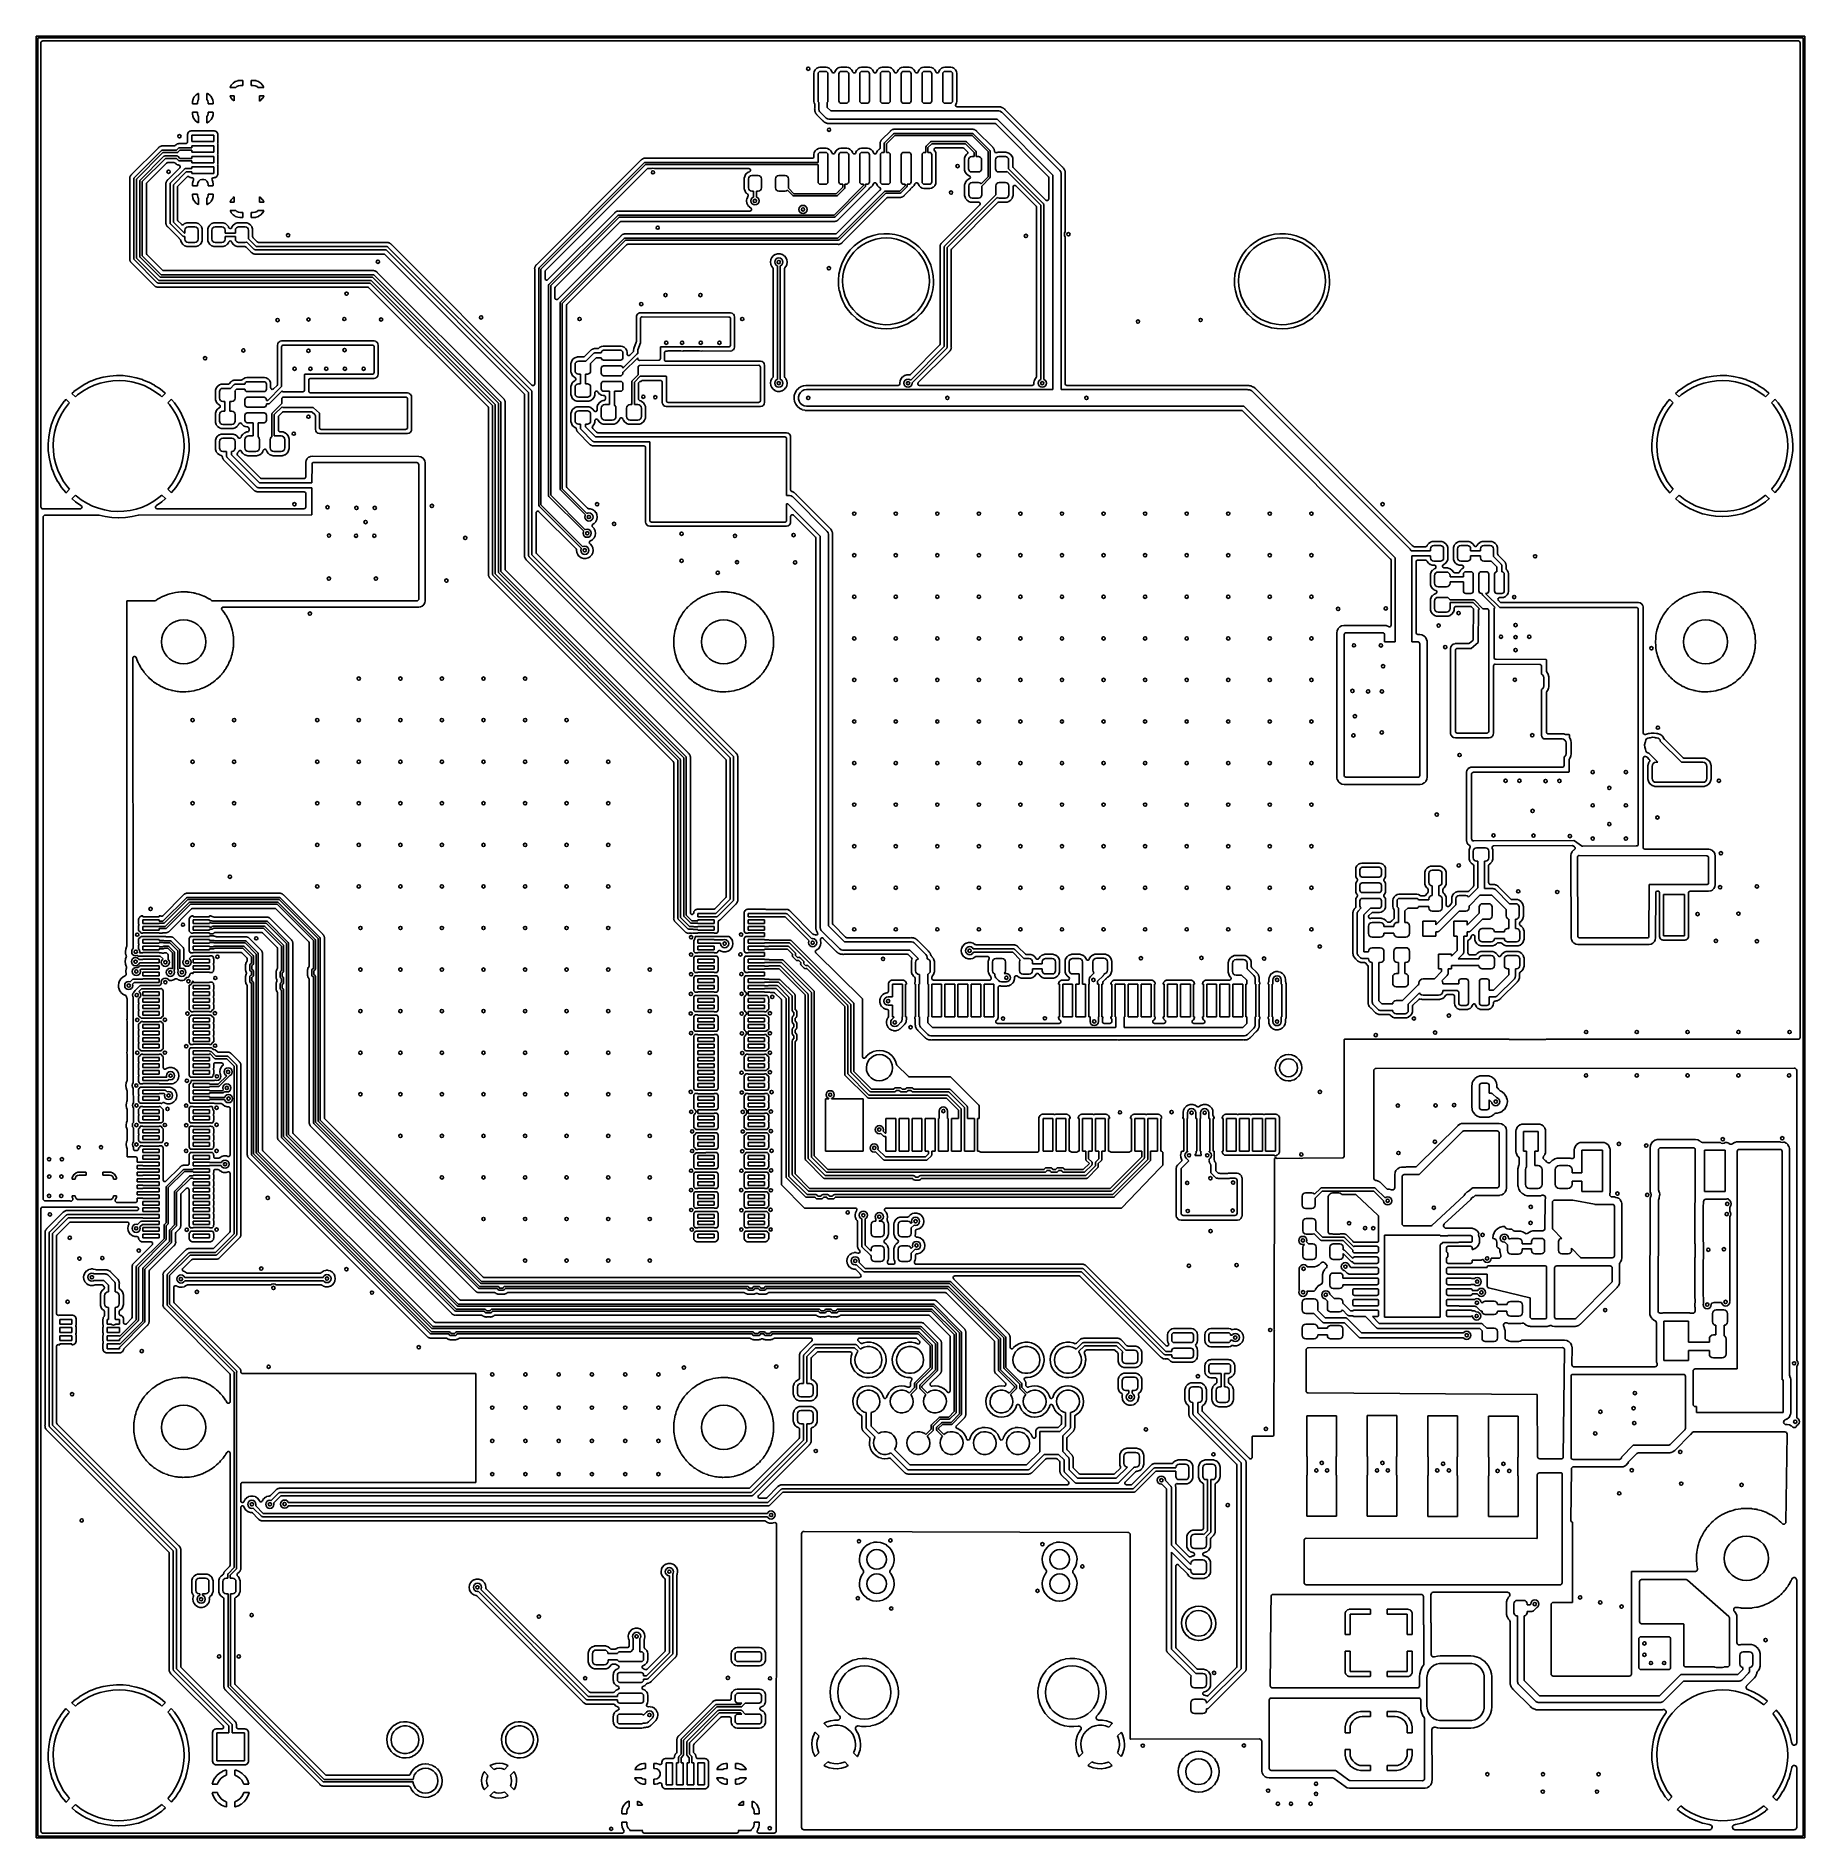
# Model space of a CAD drawing. Extents: x 0 to 4.25, y -4.33 to 0.
import ezdxf

# ---------------------------------------------------------------- set-up
doc = ezdxf.new("R2010")
doc.units = 0
doc.header["$MEASUREMENT"] = 0
doc.layers.add('BLACK', color=7, linetype='CONTINUOUS')

msp = doc.modelspace()

# ---------------------------------------------------------------- linework, layer by layer
at = {"layer": 'BLACK', "linetype": 'CONTINUOUS'}
for p, q in [((-0.001969, 0), (-0.001392, 0.001392)), ((-0.001969, -4.33071), (-0.001969, 0)), ((-0.001392, 0.001392), (0, 0.001969)), ((0, 0.001969), (4.25197, 0.001969)), ((4.25197, 0.001969), (4.25336, 0.001392)), ((4.25336, 0.001392), (4.25394, 0)), ((4.25394, 0), (4.25394, -4.33071)), ((0.001969, -0.001969), (0.001969, -4.32874)), ((4.25, -0.001969), (0.001969, -0.001969)), ((0.009961, -0.013961), (0.010357, -0.012225)), ((0.009961, -1.13143), (0.009961, -0.013961)), ((0.010357, -0.012225), (0.011467, -0.010833)), ((0.011467, -0.010833), (0.013071, -0.010061)), ((0.013071, -0.010061), (0.013961, -0.009961)), ((0.013961, -0.009961), (4.23801, -0.009961)), ((4.23801, -0.009961), (4.23974, -0.010357)), ((4.23974, -0.010357), (4.24114, -0.011467)), ((4.24114, -0.011467), (4.24191, -0.013071)), ((4.24191, -0.013071), (4.24201, -0.013961)), ((4.24201, -0.013961), (4.24201, -2.4072)), ((4.25, -4.32874), (4.25, -0.001969)), ((1.87021, -0.084193), (1.86969, -0.087456)), ((1.87039, -0.083613), (1.87021, -0.084193)), ((1.8724, -0.079679), (1.87039, -0.083613)), ((1.87276, -0.079186), (1.8724, -0.079679)), ((1.87588, -0.076064), (1.87276, -0.079186)), ((1.87637, -0.075706), (1.87588, -0.076064)), ((1.88031, -0.073702), (1.87637, -0.075706)), ((1.87965, -0.088858), (1.8801, -0.086598)), ((1.8801, -0.086598), (1.88138, -0.084682)), ((1.88089, -0.073513), (1.88031, -0.073702)), ((1.88415, -0.072997), (1.88089, -0.073513)), ((1.88138, -0.084682), (1.88329, -0.083402)), ((1.88329, -0.083402), (1.88555, -0.082953)), ((1.88445, -0.072972), (1.88415, -0.072997)), ((1.89846, -0.072972), (1.88445, -0.072972)), ((1.88555, -0.082953), (1.89736, -0.082953)), ((1.89736, -0.082953), (1.89962, -0.083402)), ((1.89876, -0.072997), (1.89846, -0.072972)), ((1.90203, -0.073513), (1.89876, -0.072997)), ((1.89962, -0.083402), (1.90154, -0.084682)), ((1.90154, -0.084682), (1.90282, -0.086598)), ((1.90261, -0.073702), (1.90203, -0.073513)), ((1.90654, -0.075706), (1.90261, -0.073702)), ((1.90282, -0.086598), (1.90327, -0.088858)), ((1.90703, -0.076064), (1.90654, -0.075706)), ((1.91016, -0.079186), (1.90703, -0.076064)), ((1.91051, -0.079679), (1.91016, -0.079186)), ((1.91252, -0.083613), (1.91051, -0.079679)), ((1.91265, -0.084025), (1.91252, -0.083613)), ((1.91312, -0.084992), (1.91265, -0.084025)), ((1.91441, -0.086222), (1.91312, -0.084992)), ((1.9161, -0.086772), (1.91441, -0.086222)), ((1.91786, -0.086533), (1.9161, -0.086772)), ((1.91935, -0.085553), (1.91786, -0.086533)), ((1.92026, -0.084025), (1.91935, -0.085553)), ((1.92039, -0.083613), (1.92026, -0.084025)), ((1.9224, -0.079679), (1.92039, -0.083613)), ((1.92276, -0.079186), (1.9224, -0.079679)), ((1.92588, -0.076064), (1.92276, -0.079186)), ((1.92637, -0.075706), (1.92588, -0.076064)), ((1.93031, -0.073702), (1.92637, -0.075706)), ((1.92965, -0.088858), (1.9301, -0.086598)), ((1.9301, -0.086598), (1.93138, -0.084682)), ((1.93089, -0.073513), (1.93031, -0.073702)), ((1.93415, -0.072997), (1.93089, -0.073513)), ((1.93138, -0.084682), (1.93329, -0.083402)), ((1.93329, -0.083402), (1.93555, -0.082953)), ((1.93445, -0.072972), (1.93415, -0.072997)), ((1.94846, -0.072972), (1.93445, -0.072972)), ((1.93555, -0.082953), (1.94736, -0.082953)), ((1.94736, -0.082953), (1.94962, -0.083402)), ((1.94876, -0.072997), (1.94846, -0.072972)), ((1.95203, -0.073513), (1.94876, -0.072997)), ((1.94962, -0.083402), (1.95154, -0.084682)), ((1.95154, -0.084682), (1.95282, -0.086598)), ((1.95261, -0.073702), (1.95203, -0.073513)), ((1.95654, -0.075706), (1.95261, -0.073702)), ((1.95282, -0.086598), (1.95327, -0.088858)), ((1.95703, -0.076064), (1.95654, -0.075706)), ((1.96016, -0.079186), (1.95703, -0.076064)), ((1.96051, -0.079679), (1.96016, -0.079186)), ((1.96252, -0.083613), (1.96051, -0.079679)), ((1.96265, -0.084025), (1.96252, -0.083613)), ((1.96312, -0.084992), (1.96265, -0.084025)), ((1.96441, -0.086222), (1.96312, -0.084992)), ((1.9661, -0.086772), (1.96441, -0.086222)), ((1.96786, -0.086533), (1.9661, -0.086772)), ((1.96935, -0.085553), (1.96786, -0.086533)), ((1.97026, -0.084025), (1.96935, -0.085553)), ((1.97039, -0.083613), (1.97026, -0.084025)), ((1.9724, -0.079679), (1.97039, -0.083613)), ((1.97276, -0.079186), (1.9724, -0.079679)), ((1.97588, -0.076064), (1.97276, -0.079186)), ((1.97637, -0.075706), (1.97588, -0.076064)), ((1.98031, -0.073702), (1.97637, -0.075706)), ((1.97965, -0.088858), (1.9801, -0.086598)), ((1.9801, -0.086598), (1.98138, -0.084682)), ((1.98089, -0.073513), (1.98031, -0.073702)), ((1.98415, -0.072997), (1.98089, -0.073513)), ((1.98138, -0.084682), (1.98329, -0.083402)), ((1.98329, -0.083402), (1.98555, -0.082953)), ((1.98445, -0.072972), (1.98415, -0.072997)), ((1.99846, -0.072972), (1.98445, -0.072972)), ((1.98555, -0.082953), (1.99736, -0.082953)), ((1.99736, -0.082953), (1.99962, -0.083402)), ((1.99876, -0.072997), (1.99846, -0.072972)), ((2.00203, -0.073513), (1.99876, -0.072997)), ((1.99962, -0.083402), (2.00154, -0.084682)), ((2.00154, -0.084682), (2.00282, -0.086598)), ((2.00261, -0.073702), (2.00203, -0.073513)), ((2.00654, -0.075706), (2.00261, -0.073702)), ((2.00282, -0.086598), (2.00327, -0.088858)), ((2.00703, -0.076064), (2.00654, -0.075706)), ((2.01016, -0.079186), (2.00703, -0.076064)), ((2.01051, -0.079679), (2.01016, -0.079186)), ((2.01252, -0.083613), (2.01051, -0.079679)), ((2.01265, -0.084025), (2.01252, -0.083613)), ((2.01312, -0.084992), (2.01265, -0.084025)), ((2.01441, -0.086222), (2.01312, -0.084992)), ((2.0161, -0.086772), (2.01441, -0.086222)), ((2.01786, -0.086533), (2.0161, -0.086772)), ((2.01935, -0.085553), (2.01786, -0.086533)), ((2.02026, -0.084025), (2.01935, -0.085553)), ((2.02039, -0.083613), (2.02026, -0.084025)), ((2.0224, -0.079679), (2.02039, -0.083613)), ((2.02276, -0.079186), (2.0224, -0.079679)), ((2.02588, -0.076064), (2.02276, -0.079186)), ((2.02637, -0.075706), (2.02588, -0.076064)), ((2.03031, -0.073702), (2.02637, -0.075706)), ((2.02965, -0.088858), (2.0301, -0.086598)), ((2.0301, -0.086598), (2.03138, -0.084682)), ((2.03089, -0.073513), (2.03031, -0.073702)), ((2.03415, -0.072997), (2.03089, -0.073513)), ((2.03138, -0.084682), (2.03329, -0.083402)), ((2.03329, -0.083402), (2.03555, -0.082953)), ((2.03445, -0.072972), (2.03415, -0.072997)), ((2.04846, -0.072972), (2.03445, -0.072972)), ((2.03555, -0.082953), (2.04736, -0.082953)), ((2.04736, -0.082953), (2.04962, -0.083402)), ((2.04876, -0.072997), (2.04846, -0.072972)), ((2.05203, -0.073513), (2.04876, -0.072997)), ((2.04962, -0.083402), (2.05154, -0.084682)), ((2.05154, -0.084682), (2.05282, -0.086598)), ((2.05261, -0.073702), (2.05203, -0.073513)), ((2.05654, -0.075706), (2.05261, -0.073702)), ((2.05282, -0.086598), (2.05327, -0.088858)), ((2.05703, -0.076064), (2.05654, -0.075706)), ((2.06016, -0.079186), (2.05703, -0.076064)), ((2.06051, -0.079679), (2.06016, -0.079186)), ((2.06252, -0.083613), (2.06051, -0.079679)), ((2.06265, -0.084025), (2.06252, -0.083613)), ((2.06312, -0.084992), (2.06265, -0.084025)), ((2.06441, -0.086222), (2.06312, -0.084992)), ((2.0661, -0.086772), (2.06441, -0.086222)), ((2.06786, -0.086533), (2.0661, -0.086772)), ((2.06935, -0.085553), (2.06786, -0.086533)), ((2.07026, -0.084025), (2.06935, -0.085553)), ((2.07039, -0.083613), (2.07026, -0.084025)), ((2.0724, -0.079679), (2.07039, -0.083613)), ((2.07276, -0.079186), (2.0724, -0.079679)), ((2.07588, -0.076064), (2.07276, -0.079186)), ((2.07637, -0.075706), (2.07588, -0.076064)), ((2.08031, -0.073702), (2.07637, -0.075706)), ((2.07965, -0.088858), (2.0801, -0.086598)), ((2.0801, -0.086598), (2.08138, -0.084682)), ((2.08089, -0.073513), (2.08031, -0.073702)), ((2.08415, -0.072997), (2.08089, -0.073513)), ((2.08138, -0.084682), (2.08329, -0.083402)), ((2.08329, -0.083402), (2.08555, -0.082953)), ((2.08445, -0.072972), (2.08415, -0.072997)), ((2.09846, -0.072972), (2.08445, -0.072972)), ((2.08555, -0.082953), (2.09736, -0.082953)), ((2.09736, -0.082953), (2.09962, -0.083402)), ((2.09876, -0.072997), (2.09846, -0.072972)), ((2.10203, -0.073513), (2.09876, -0.072997)), ((2.09962, -0.083402), (2.10154, -0.084682)), ((2.10154, -0.084682), (2.10282, -0.086598)), ((2.10261, -0.073702), (2.10203, -0.073513)), ((2.10654, -0.075706), (2.10261, -0.073702)), ((2.10282, -0.086598), (2.10327, -0.088858)), ((2.10703, -0.076064), (2.10654, -0.075706)), ((2.11016, -0.079186), (2.10703, -0.076064)), ((2.11051, -0.079679), (2.11016, -0.079186)), ((2.11252, -0.083613), (2.11051, -0.079679)), ((2.11265, -0.084025), (2.11252, -0.083613)), ((2.11312, -0.084992), (2.11265, -0.084025)), ((2.11441, -0.086222), (2.11312, -0.084992)), ((2.1161, -0.086772), (2.11441, -0.086222)), ((2.11786, -0.086533), (2.1161, -0.086772)), ((2.11935, -0.085553), (2.11786, -0.086533)), ((2.12026, -0.084025), (2.11935, -0.085553)), ((2.12039, -0.083613), (2.12026, -0.084025)), ((2.1224, -0.079679), (2.12039, -0.083613)), ((2.12276, -0.079186), (2.1224, -0.079679)), ((2.12588, -0.076064), (2.12276, -0.079186)), ((2.12637, -0.075706), (2.12588, -0.076064)), ((2.13031, -0.073702), (2.12637, -0.075706)), ((2.12965, -0.088858), (2.1301, -0.086598)), ((2.1301, -0.086598), (2.13138, -0.084682)), ((2.13089, -0.073513), (2.13031, -0.073702)), ((2.13415, -0.072997), (2.13089, -0.073513)), ((2.13138, -0.084682), (2.13329, -0.083402)), ((2.13329, -0.083402), (2.13555, -0.082953)), ((2.13445, -0.072972), (2.13415, -0.072997)), ((2.14846, -0.072972), (2.13445, -0.072972)), ((2.13555, -0.082953), (2.14736, -0.082953)), ((2.14736, -0.082953), (2.14962, -0.083402)), ((2.14876, -0.072997), (2.14846, -0.072972)), ((2.15203, -0.073513), (2.14876, -0.072997)), ((2.14962, -0.083402), (2.15154, -0.084682)), ((2.15154, -0.084682), (2.15282, -0.086598)), ((2.15261, -0.073702), (2.15203, -0.073513)), ((2.15654, -0.075706), (2.15261, -0.073702)), ((2.15282, -0.086598), (2.15327, -0.088858)), ((2.15703, -0.076064), (2.15654, -0.075706)), ((2.16016, -0.079186), (2.15703, -0.076064)), ((2.16051, -0.079679), (2.16016, -0.079186)), ((2.16252, -0.083613), (2.16051, -0.079679)), ((2.16265, -0.084025), (2.16252, -0.083613)), ((2.16312, -0.084992), (2.16265, -0.084025)), ((2.16441, -0.086222), (2.16312, -0.084992)), ((2.1661, -0.086772), (2.16441, -0.086222)), ((2.16786, -0.086533), (2.1661, -0.086772)), ((2.16935, -0.085553), (2.16786, -0.086533)), ((2.17026, -0.084025), (2.16935, -0.085553)), ((2.17039, -0.083613), (2.17026, -0.084025)), ((2.1724, -0.079679), (2.17039, -0.083613)), ((2.17276, -0.079186), (2.1724, -0.079679)), ((2.17588, -0.076064), (2.17276, -0.079186)), ((2.17637, -0.075706), (2.17588, -0.076064)), ((2.18031, -0.073702), (2.17637, -0.075706)), ((2.17965, -0.088858), (2.1801, -0.086598)), ((2.1801, -0.086598), (2.18138, -0.084682)), ((2.18089, -0.073513), (2.18031, -0.073702)), ((2.18415, -0.072997), (2.18089, -0.073513)), ((2.18138, -0.084682), (2.18329, -0.083402)), ((2.18329, -0.083402), (2.18555, -0.082953)), ((2.18445, -0.072972), (2.18415, -0.072997)), ((2.19846, -0.072972), (2.18445, -0.072972)), ((2.18555, -0.082953), (2.19736, -0.082953)), ((2.19736, -0.082953), (2.19962, -0.083402)), ((2.19876, -0.072997), (2.19846, -0.072972)), ((2.20203, -0.073513), (2.19876, -0.072997)), ((2.19962, -0.083402), (2.20154, -0.084682)), ((2.20154, -0.084682), (2.20282, -0.086598)), ((2.20261, -0.073702), (2.20203, -0.073513)), ((2.20654, -0.075706), (2.20261, -0.073702)), ((2.20282, -0.086598), (2.20327, -0.088858)), ((2.20703, -0.076064), (2.20654, -0.075706)), ((2.21016, -0.079186), (2.20703, -0.076064)), ((2.21051, -0.079679), (2.21016, -0.079186)), ((2.21252, -0.083613), (2.21051, -0.079679)), ((2.21271, -0.084193), (2.21252, -0.083613)), ((2.21322, -0.087456), (2.21271, -0.084193)), ((0.465, -0.121388), (0.464928, -0.121802)), ((0.464928, -0.121802), (0.465093, -0.12189)), ((0.467593, -0.116491), (0.465, -0.121388)), ((0.465093, -0.12189), (0.478946, -0.12189)), ((0.467861, -0.116106), (0.467593, -0.116491)), ((0.471928, -0.11154), (0.467861, -0.116106)), ((0.472281, -0.11123), (0.471928, -0.11154)), ((0.47732, -0.107767), (0.472281, -0.11123)), ((0.477736, -0.107549), (0.47732, -0.107767)), ((0.483455, -0.105388), (0.477736, -0.107549)), ((0.478946, -0.12189), (0.481249, -0.119587)), ((0.481249, -0.119587), (0.485502, -0.11742)), ((0.483911, -0.105276), (0.483455, -0.105388)), ((0.488447, -0.104727), (0.483911, -0.105276)), ((0.485502, -0.11742), (0.490216, -0.116673)), ((0.488683, -0.104713), (0.488447, -0.104727)), ((0.49513, -0.104713), (0.488683, -0.104713)), ((0.490216, -0.116673), (0.495433, -0.116673)), ((0.495274, -0.104817), (0.49513, -0.104713)), ((0.495339, -0.105016), (0.495274, -0.104817)), ((0.495433, -0.105307), (0.495339, -0.105016)), ((0.495433, -0.116673), (0.495433, -0.105307)), ((0.515617, -0.104872), (0.515512, -0.105016)), ((0.515512, -0.105016), (0.515512, -0.116673)), ((0.515512, -0.116673), (0.520728, -0.116673)), ((0.516106, -0.104713), (0.515617, -0.104872)), ((0.522394, -0.104713), (0.516106, -0.104713)), ((0.520728, -0.116673), (0.525443, -0.11742)), ((0.522649, -0.104729), (0.522394, -0.104713)), ((0.527312, -0.105343), (0.522649, -0.104729)), ((0.525443, -0.11742), (0.529696, -0.119587)), ((0.527767, -0.10546), (0.527312, -0.105343)), ((0.533464, -0.107681), (0.527767, -0.10546)), ((0.529696, -0.119587), (0.531998, -0.12189)), ((0.531998, -0.12189), (0.545607, -0.12189)), ((0.533877, -0.107903), (0.533464, -0.107681)), ((0.53888, -0.111419), (0.533877, -0.107903)), ((0.539229, -0.111733), (0.53888, -0.111419)), ((0.543249, -0.116341), (0.539229, -0.111733)), ((0.543512, -0.116729), (0.543249, -0.116341)), ((0.546007, -0.121563), (0.543512, -0.116729)), ((0.545607, -0.12189), (0.546007, -0.12176)), ((0.546007, -0.12176), (0.546007, -0.121563)), ((1.86969, -0.087456), (1.86967, -0.087762)), ((1.86967, -0.087762), (1.86967, -0.154915)), ((1.87965, -0.153819), (1.87965, -0.088858)), ((1.90327, -0.088858), (1.90327, -0.153819)), ((1.92965, -0.153819), (1.92965, -0.088858)), ((1.95327, -0.088858), (1.95327, -0.153819)), ((1.97965, -0.153819), (1.97965, -0.088858)), ((2.00327, -0.088858), (2.00327, -0.153819)), ((2.02965, -0.153819), (2.02965, -0.088858)), ((2.05327, -0.088858), (2.05327, -0.153819)), ((2.07965, -0.153819), (2.07965, -0.088858)), ((2.10327, -0.088858), (2.10327, -0.153819)), ((2.12965, -0.153819), (2.12965, -0.088858)), ((2.15327, -0.088858), (2.15327, -0.153819)), ((2.17965, -0.153819), (2.17965, -0.088858)), ((2.20327, -0.088858), (2.20327, -0.153819)), ((2.21325, -0.087762), (2.21322, -0.087456)), ((2.21325, -0.154915), (2.21325, -0.087762)), ((0.374479, -0.155138), (0.374417, -0.155623)), ((0.374417, -0.155623), (0.374417, -0.160666)), ((0.374417, -0.160666), (0.374576, -0.161155)), ((0.375911, -0.149557), (0.374479, -0.155138)), ((0.374576, -0.161155), (0.374721, -0.16126)), ((0.374721, -0.16126), (0.386378, -0.16126)), ((0.376092, -0.149102), (0.375911, -0.149557)), ((0.378867, -0.144053), (0.376092, -0.149102)), ((0.379155, -0.143657), (0.378867, -0.144053)), ((0.383099, -0.139457), (0.379155, -0.143657)), ((0.383476, -0.139146), (0.383099, -0.139457)), ((0.388341, -0.136058), (0.383476, -0.139146)), ((0.386378, -0.158504), (0.38715, -0.154128)), ((0.386378, -0.16126), (0.386378, -0.158504)), ((0.38715, -0.154128), (0.389134, -0.150691)), ((0.388645, -0.135915), (0.388341, -0.136058)), ((0.389004, -0.135915), (0.388645, -0.135915)), ((0.389119, -0.13627), (0.389004, -0.135915)), ((0.389134, -0.136315), (0.389119, -0.13627)), ((0.389134, -0.150691), (0.389134, -0.136315)), ((0.409312, -0.136059), (0.409213, -0.13627)), ((0.409213, -0.13627), (0.409213, -0.150691)), ((0.409213, -0.150691), (0.411197, -0.154128)), ((0.40973, -0.136112), (0.409312, -0.136059)), ((0.41232, -0.137331), (0.40973, -0.136112)), ((0.411197, -0.154128), (0.411968, -0.158504)), ((0.411968, -0.158504), (0.411968, -0.16126)), ((0.411968, -0.16126), (0.423335, -0.16126)), ((0.412733, -0.137593), (0.41232, -0.137331)), ((0.417173, -0.141266), (0.412733, -0.137593)), ((0.417508, -0.141622), (0.417173, -0.141266)), ((0.417854, -0.142099), (0.417508, -0.141622)), ((0.41855, -0.143056), (0.417854, -0.142099)), ((0.420894, -0.146283), (0.41855, -0.143056)), ((0.42113, -0.146712), (0.420894, -0.146283)), ((0.423251, -0.152069), (0.42113, -0.146712)), ((0.423373, -0.152543), (0.423251, -0.152069)), ((0.423335, -0.16126), (0.423824, -0.161101)), ((0.423914, -0.156824), (0.423373, -0.152543)), ((0.423824, -0.161101), (0.423929, -0.160957)), ((0.423929, -0.15707), (0.423914, -0.156824)), ((0.423929, -0.160957), (0.423929, -0.15707)), ((0.465338, -0.141969), (0.464937, -0.142099)), ((0.464937, -0.142099), (0.464937, -0.142295)), ((0.464937, -0.142295), (0.467432, -0.147129)), ((0.474567, -0.141969), (0.465338, -0.141969)), ((0.467432, -0.147129), (0.467696, -0.147518)), ((0.467696, -0.147518), (0.471716, -0.152125)), ((0.471716, -0.152125), (0.472065, -0.152439)), ((0.472065, -0.152439), (0.474567, -0.154198)), ((0.474567, -0.154198), (0.474567, -0.141969)), ((0.535591, -0.141969), (0.535591, -0.154741)), ((0.545852, -0.141969), (0.535591, -0.141969)), ((0.535591, -0.154741), (0.538664, -0.152628)), ((0.538664, -0.152628), (0.539017, -0.152318)), ((0.539017, -0.152318), (0.543084, -0.147753)), ((0.543084, -0.147753), (0.543352, -0.147367)), ((0.543352, -0.147367), (0.545945, -0.142471)), ((0.546017, -0.142056), (0.545852, -0.141969)), ((0.545945, -0.142471), (0.546017, -0.142056)), ((1.86967, -0.154915), (1.86969, -0.155221)), ((1.86969, -0.155221), (1.87021, -0.158484)), ((1.87021, -0.158484), (1.87039, -0.159064)), ((1.87039, -0.159064), (1.87104, -0.160331)), ((1.87104, -0.160331), (1.87148, -0.162147)), ((1.87142, -0.171801), (1.87135, -0.172636)), ((1.87135, -0.172636), (1.87147, -0.174497)), ((1.87148, -0.17129), (1.87142, -0.171801)), ((1.87142, -0.171801), (1.87142, -0.171801)), ((1.87148, -0.162147), (1.87148, -0.17129)), ((1.8801, -0.156079), (1.87965, -0.153819)), ((1.88138, -0.157995), (1.8801, -0.156079)), ((1.88146, -0.158049), (1.88138, -0.157995)), ((1.88146, -0.173976), (1.88146, -0.158049)), ((1.90154, -0.157995), (1.90146, -0.158049)), ((1.90146, -0.158049), (1.90146, -0.169834)), ((1.90146, -0.169834), (1.90993, -0.178307)), ((1.90282, -0.156079), (1.90154, -0.157995)), ((1.90327, -0.153819), (1.90282, -0.156079)), ((1.9301, -0.156079), (1.92965, -0.153819)), ((1.93138, -0.157995), (1.9301, -0.156079)), ((1.93329, -0.159275), (1.93138, -0.157995)), ((1.93555, -0.159724), (1.93329, -0.159275)), ((1.94736, -0.159724), (1.93555, -0.159724)), ((1.94962, -0.159275), (1.94736, -0.159724)), ((1.95154, -0.157995), (1.94962, -0.159275)), ((1.95282, -0.156079), (1.95154, -0.157995)), ((1.95327, -0.153819), (1.95282, -0.156079)), ((1.9801, -0.156079), (1.97965, -0.153819)), ((1.98138, -0.157995), (1.9801, -0.156079)), ((1.98329, -0.159275), (1.98138, -0.157995)), ((1.98555, -0.159724), (1.98329, -0.159275)), ((1.99736, -0.159724), (1.98555, -0.159724)), ((1.99962, -0.159275), (1.99736, -0.159724)), ((2.00154, -0.157995), (1.99962, -0.159275)), ((2.00282, -0.156079), (2.00154, -0.157995)), ((2.00327, -0.153819), (2.00282, -0.156079)), ((2.0301, -0.156079), (2.02965, -0.153819)), ((2.03138, -0.157995), (2.0301, -0.156079)), ((2.03329, -0.159275), (2.03138, -0.157995)), ((2.03555, -0.159724), (2.03329, -0.159275)), ((2.04736, -0.159724), (2.03555, -0.159724)), ((2.04962, -0.159275), (2.04736, -0.159724)), ((2.05154, -0.157995), (2.04962, -0.159275)), ((2.05282, -0.156079), (2.05154, -0.157995)), ((2.05327, -0.153819), (2.05282, -0.156079)), ((2.0801, -0.156079), (2.07965, -0.153819)), ((2.08138, -0.157995), (2.0801, -0.156079)), ((2.08329, -0.159275), (2.08138, -0.157995)), ((2.08555, -0.159724), (2.08329, -0.159275)), ((2.09736, -0.159724), (2.08555, -0.159724)), ((2.09962, -0.159275), (2.09736, -0.159724)), ((2.10154, -0.157995), (2.09962, -0.159275)), ((2.10282, -0.156079), (2.10154, -0.157995)), ((2.10327, -0.153819), (2.10282, -0.156079)), ((2.1301, -0.156079), (2.12965, -0.153819)), ((2.13138, -0.157995), (2.1301, -0.156079)), ((2.13329, -0.159275), (2.13138, -0.157995)), ((2.13555, -0.159724), (2.13329, -0.159275)), ((2.14736, -0.159724), (2.13555, -0.159724)), ((2.14962, -0.159275), (2.14736, -0.159724)), ((2.15154, -0.157995), (2.14962, -0.159275)), ((2.15282, -0.156079), (2.15154, -0.157995)), ((2.15327, -0.153819), (2.15282, -0.156079)), ((2.1801, -0.156079), (2.17965, -0.153819)), ((2.18138, -0.157995), (2.1801, -0.156079)), ((2.18329, -0.159275), (2.18138, -0.157995)), ((2.18555, -0.159724), (2.18329, -0.159275)), ((2.19736, -0.159724), (2.18555, -0.159724)), ((2.19962, -0.159275), (2.19736, -0.159724)), ((2.20154, -0.157995), (2.19962, -0.159275)), ((2.20282, -0.156079), (2.20154, -0.157995)), ((2.20327, -0.153819), (2.20282, -0.156079)), ((2.21043, -0.163437), (2.21076, -0.162511)), ((2.21043, -0.165217), (2.21043, -0.163437)), ((2.2112, -0.166821), (2.21043, -0.165217)), ((2.21076, -0.162511), (2.21252, -0.159064)), ((2.21259, -0.167931), (2.2112, -0.166821)), ((2.21252, -0.159064), (2.21271, -0.158484)), ((2.21433, -0.168327), (2.21259, -0.167931)), ((2.21271, -0.158484), (2.21322, -0.155221)), ((2.21322, -0.155221), (2.21325, -0.154915)), ((2.31167, -0.168327), (2.21433, -0.168327)), ((2.31251, -0.168239), (2.31167, -0.168327)), ((2.31257, -0.168226), (2.31251, -0.168239)), ((2.31312, -0.168189), (2.31257, -0.168226)), ((2.31483, -0.168316), (2.31312, -0.168189)), ((2.31512, -0.168327), (2.31483, -0.168316)), ((2.31562, -0.168327), (2.31512, -0.168327)), ((2.31592, -0.16835), (2.31562, -0.168327)), ((2.31634, -0.168415), (2.31592, -0.16835)), ((2.31665, -0.168452), (2.31634, -0.168415)), ((2.31827, -0.168572), (2.31665, -0.168452)), ((2.31881, -0.16869), (2.31827, -0.168572)), ((2.31893, -0.168734), (2.31881, -0.16869)), ((2.31971, -0.168941), (2.31893, -0.168734)), ((2.31984, -0.16896), (2.31971, -0.168941)), ((2.32037, -0.169122), (2.31984, -0.16896)), ((2.32183, -0.16981), (2.32037, -0.169122)), ((2.32213, -0.169935), (2.32183, -0.16981)), ((2.32364, -0.170503), (2.32213, -0.169935)), ((2.32413, -0.170769), (2.32364, -0.170503)), ((2.32423, -0.170844), (2.32413, -0.170769)), ((2.32493, -0.171264), (2.32423, -0.170844)), ((2.32504, -0.171317), (2.32493, -0.171264)), ((2.3255, -0.171621), (2.32504, -0.171317)), ((2.32672, -0.172692), (2.3255, -0.171621)), ((2.32697, -0.172895), (2.32672, -0.172692)), ((2.32721, -0.173081), (2.32697, -0.172895)), ((2.32743, -0.173263), (2.32721, -0.173081)), ((2.3278, -0.173635), (2.32743, -0.173263)), ((0.374522, -0.181498), (0.374417, -0.181642)), ((0.374417, -0.181642), (0.374417, -0.185529)), ((0.374417, -0.185529), (0.374433, -0.185774)), ((0.374433, -0.185774), (0.374974, -0.190055)), ((0.375011, -0.181339), (0.374522, -0.181498)), ((0.374974, -0.190055), (0.375095, -0.190529)), ((0.386378, -0.181339), (0.375011, -0.181339)), ((0.375095, -0.190529), (0.377216, -0.195886)), ((0.377216, -0.195886), (0.377452, -0.196315)), ((0.377452, -0.196315), (0.380838, -0.200976)), ((0.380838, -0.200976), (0.381173, -0.201333)), ((0.381173, -0.201333), (0.385613, -0.205006)), ((0.385613, -0.205006), (0.386026, -0.205268)), ((0.386026, -0.205268), (0.388617, -0.206487)), ((0.386378, -0.184094), (0.386378, -0.181339)), ((0.38715, -0.188471), (0.386378, -0.184094)), ((0.389134, -0.191908), (0.38715, -0.188471)), ((0.388617, -0.206487), (0.389034, -0.20654)), ((0.389034, -0.20654), (0.389134, -0.206328)), ((0.389134, -0.206328), (0.389134, -0.191908)), ((0.411197, -0.188471), (0.409213, -0.191908)), ((0.409213, -0.191908), (0.409213, -0.206283)), ((0.409213, -0.206283), (0.409343, -0.206683)), ((0.409343, -0.206683), (0.409701, -0.206683)), ((0.409701, -0.206683), (0.410006, -0.20654)), ((0.410006, -0.20654), (0.41487, -0.203453)), ((0.411968, -0.184094), (0.411197, -0.188471)), ((0.411968, -0.181339), (0.411968, -0.184094)), ((0.423626, -0.181339), (0.411968, -0.181339)), ((0.41487, -0.203453), (0.415248, -0.203141)), ((0.415248, -0.203141), (0.419191, -0.198941)), ((0.419191, -0.198941), (0.419479, -0.198545)), ((0.419479, -0.198545), (0.422255, -0.193496)), ((0.422255, -0.193496), (0.422435, -0.193041)), ((0.422435, -0.193041), (0.423868, -0.187461)), ((0.42377, -0.181443), (0.423626, -0.181339)), ((0.423929, -0.181933), (0.42377, -0.181443)), ((0.423868, -0.187461), (0.423929, -0.186975)), ((0.423929, -0.186975), (0.423929, -0.181933)), ((1.87147, -0.174497), (1.87148, -0.174745)), ((1.87148, -0.174745), (1.87148, -0.175272)), ((1.87148, -0.175272), (1.8715, -0.175549)), ((1.8715, -0.175549), (1.87154, -0.175856)), ((1.87154, -0.175856), (1.87157, -0.176175)), ((1.87157, -0.176175), (1.87167, -0.177791)), ((1.87167, -0.177791), (1.87179, -0.178332)), ((1.87179, -0.178332), (1.87183, -0.17845)), ((1.87183, -0.17845), (1.87202, -0.179241)), ((1.87202, -0.179241), (1.87204, -0.179365)), ((1.87204, -0.179365), (1.8722, -0.179896)), ((1.8722, -0.179896), (1.87287, -0.18137)), ((1.87287, -0.18137), (1.87299, -0.181667)), ((1.87299, -0.181667), (1.87354, -0.18319)), ((1.87354, -0.18319), (1.8738, -0.183679)), ((1.8738, -0.183679), (1.87387, -0.18378)), ((1.87387, -0.18378), (1.87428, -0.184484)), ((1.87428, -0.184484), (1.87434, -0.184598)), ((1.87434, -0.184598), (1.87463, -0.185064)), ((1.87463, -0.185064), (1.87569, -0.18629)), ((1.87569, -0.18629), (1.87589, -0.186542)), ((1.87589, -0.186542), (1.87614, -0.186882)), ((1.87614, -0.186882), (1.87633, -0.187111)), ((1.87633, -0.187111), (1.87668, -0.18746)), ((1.87668, -0.18746), (1.87689, -0.187678)), ((1.87689, -0.187678), (1.878, -0.188976)), ((1.878, -0.188976), (1.87842, -0.18934)), ((1.87842, -0.18934), (1.87847, -0.189371)), ((1.87847, -0.189371), (1.87912, -0.1899)), ((1.87912, -0.1899), (1.88976, -0.200536)), ((1.88222, -0.177803), (1.88146, -0.173976)), ((1.88326, -0.179365), (1.88222, -0.177803)), ((1.88439, -0.181047), (1.88326, -0.179365)), ((1.89872, -0.195378), (1.88439, -0.181047)), ((1.88976, -0.200536), (1.89008, -0.200937)), ((1.89008, -0.200937), (1.89008, -0.200937)), ((1.89008, -0.200937), (1.89062, -0.201575)), ((1.89062, -0.201575), (1.89202, -0.202809)), ((1.89202, -0.202809), (1.8922, -0.202979)), ((1.8922, -0.202979), (1.89257, -0.203351)), ((1.89257, -0.203351), (1.89279, -0.203534)), ((1.89279, -0.203534), (1.89303, -0.203719)), ((1.89303, -0.203719), (1.89328, -0.203922)), ((1.89328, -0.203922), (1.8945, -0.204994)), ((1.8945, -0.204994), (1.89496, -0.205297)), ((1.89496, -0.205297), (1.89507, -0.205351)), ((1.89507, -0.205351), (1.89577, -0.20577)), ((1.89577, -0.20577), (1.89587, -0.205845)), ((1.89587, -0.205845), (1.89636, -0.206111)), ((1.89636, -0.206111), (1.89787, -0.20668)), ((1.89787, -0.20668), (1.89817, -0.206804)), ((1.89817, -0.206804), (1.89963, -0.207492)), ((1.90196, -0.197546), (1.89872, -0.195378)), ((1.89963, -0.207492), (1.90016, -0.207654)), ((1.90016, -0.207654), (1.90029, -0.207673)), ((1.90029, -0.207673), (1.90107, -0.20788)), ((1.90107, -0.20788), (1.90119, -0.207924)), ((1.90119, -0.207924), (1.90173, -0.208043)), ((1.90173, -0.208043), (1.90335, -0.208163)), ((1.90579, -0.198307), (1.90196, -0.197546)), ((1.90335, -0.208163), (1.90366, -0.208199)), ((1.90366, -0.208199), (1.90408, -0.208264)), ((1.90408, -0.208264), (1.90438, -0.208287)), ((1.90438, -0.208287), (1.90488, -0.208287)), ((1.90488, -0.208287), (1.90517, -0.208298)), ((1.90517, -0.208298), (1.90688, -0.208425)), ((2.31007, -0.198307), (1.90579, -0.198307)), ((1.90688, -0.208425), (1.90743, -0.208388)), ((1.90743, -0.208388), (1.90749, -0.208376)), ((1.90749, -0.208376), (1.90833, -0.208287)), ((1.90833, -0.208287), (2.30428, -0.208287)), ((1.90993, -0.178307), (2.31421, -0.178307)), ((2.30428, -0.208287), (2.30602, -0.208684)), ((2.30602, -0.208684), (2.30711, -0.209459)), ((2.30711, -0.209459), (2.43318, -0.33553)), ((2.44433, -0.332567), (2.31007, -0.198307)), ((2.31421, -0.178307), (2.31804, -0.179068)), ((2.31804, -0.179068), (2.321, -0.181047)), ((2.321, -0.181047), (2.32128, -0.181236)), ((2.32128, -0.181236), (2.4614, -0.321354)), ((2.32798, -0.173805), (2.3278, -0.173635)), ((2.32938, -0.17504), (2.32798, -0.173805)), ((2.32992, -0.175678), (2.32938, -0.17504)), ((2.33024, -0.176079), (2.32992, -0.175677)), ((2.32992, -0.175677), (2.32992, -0.175678)), ((2.46666, -0.312502), (2.33024, -0.176079)), ((0.334073, -0.259879), (0.333298, -0.260802)), ((0.334591, -0.259444), (0.334073, -0.259879)), ((0.335635, -0.258841), (0.334591, -0.259444)), ((0.33593, -0.258654), (0.335635, -0.258841)), ((0.336918, -0.257962), (0.33593, -0.258654)), ((0.337744, -0.257577), (0.336918, -0.257962)), ((0.3386, -0.257265), (0.337744, -0.257577)), ((0.339789, -0.257055), (0.3386, -0.257265)), ((0.340129, -0.25698), (0.339789, -0.257055)), ((0.341294, -0.256668), (0.340129, -0.25698)), ((0.341967, -0.256609), (0.341294, -0.256668)), ((0.343168, -0.256714), (0.341967, -0.256609)), ((0.343517, -0.256729), (0.343168, -0.256714)), ((0.358618, -0.256729), (0.343517, -0.256729)), ((0.359508, -0.256629), (0.358618, -0.256729)), ((0.361112, -0.255856), (0.359508, -0.256629)), ((0.362222, -0.254465), (0.361112, -0.255856)), ((0.362618, -0.252729), (0.362222, -0.254465)), ((0.362656, -0.235088), (0.362618, -0.23547)), ((0.362618, -0.23547), (0.362618, -0.252729)), ((0.363122, -0.232744), (0.362656, -0.235088)), ((0.363412, -0.232044), (0.363122, -0.232744)), ((0.365188, -0.229386), (0.363412, -0.232044)), ((0.365724, -0.22885), (0.365188, -0.229386)), ((0.368383, -0.227073), (0.365724, -0.22885)), ((0.369083, -0.226783), (0.368383, -0.227073)), ((0.371426, -0.226317), (0.369083, -0.226783)), ((0.371808, -0.22628), (0.371426, -0.226317)), ((0.372598, -0.22628), (0.371808, -0.22628)), ((0.372598, -0.226417), (0.372598, -0.22628)), ((0.425748, -0.226417), (0.372598, -0.226417)), ((0.372598, -0.252008), (0.372598, -0.23626)), ((0.372598, -0.23626), (0.425748, -0.23626)), ((0.425748, -0.252008), (0.372598, -0.252008)), ((0.426538, -0.22628), (0.425748, -0.22628)), ((0.425748, -0.22628), (0.425748, -0.226417)), ((0.425748, -0.23626), (0.425748, -0.252008)), ((0.42692, -0.226317), (0.426538, -0.22628)), ((0.429263, -0.226783), (0.42692, -0.226317)), ((0.429963, -0.227073), (0.429263, -0.226783)), ((0.432622, -0.22885), (0.429963, -0.227073)), ((0.433158, -0.229386), (0.432622, -0.22885)), ((0.434935, -0.232045), (0.433158, -0.229386)), ((0.435225, -0.232744), (0.434935, -0.232045)), ((0.434978, -0.256705), (0.435159, -0.255912)), ((0.435188, -0.257941), (0.434978, -0.256705)), ((0.435148, -0.25591), (0.435691, -0.25318)), ((0.435159, -0.255912), (0.435148, -0.25591)), ((0.435148, -0.257949), (0.435188, -0.257941)), ((0.435691, -0.260678), (0.435148, -0.257949)), ((0.435691, -0.235088), (0.435225, -0.232744)), ((0.435728, -0.23547), (0.435691, -0.235088)), ((0.435691, -0.25318), (0.435728, -0.252798)), ((0.435728, -0.252798), (0.435728, -0.23547)), ((2.02892, -0.254903), (2.02886, -0.255576)), ((2.02886, -0.255576), (2.02896, -0.256709)), ((2.02922, -0.253804), (2.02892, -0.254903)), ((2.02896, -0.256709), (2.02898, -0.257058)), ((2.02898, -0.257058), (2.02898, -0.26681)), ((2.02929, -0.253463), (2.02922, -0.253804)), ((2.02949, -0.252342), (2.02929, -0.253463)), ((2.02979, -0.251507), (2.02949, -0.252342)), ((2.03017, -0.250702), (2.02979, -0.251507)), ((2.03082, -0.249769), (2.03017, -0.250702)), ((2.03101, -0.249475), (2.03082, -0.249769)), ((2.03158, -0.24849), (2.03101, -0.249475)), ((2.03201, -0.247972), (2.03158, -0.24849)), ((2.03288, -0.24724), (2.03201, -0.247972)), ((2.03314, -0.247005), (2.03288, -0.24724)), ((2.05354, -0.226605), (2.03314, -0.247005)), ((2.03896, -0.256339), (2.03969, -0.254571)), ((2.03896, -0.277835), (2.03896, -0.256339)), ((2.03969, -0.254571), (2.06111, -0.233154)), ((2.06391, -0.237421), (2.04396, -0.257374)), ((2.04396, -0.257374), (2.04396, -0.277835)), ((2.05378, -0.226348), (2.05354, -0.226605)), ((2.05451, -0.225476), (2.05378, -0.226348)), ((2.05503, -0.225042), (2.05451, -0.225476)), ((2.05601, -0.224473), (2.05503, -0.225042)), ((2.0563, -0.224285), (2.05601, -0.224473)), ((2.05724, -0.223632), (2.0563, -0.224285)), ((2.05804, -0.223257), (2.05724, -0.223632)), ((2.05888, -0.222953), (2.05804, -0.223257)), ((2.06, -0.222755), (2.05888, -0.222953)), ((2.06034, -0.22268), (2.06, -0.222755)), ((2.06144, -0.222385), (2.06034, -0.22268)), ((2.06111, -0.233154), (2.06287, -0.232421)), ((2.06211, -0.222327), (2.06144, -0.222385)), ((2.06324, -0.222426), (2.06211, -0.222327)), ((2.06287, -0.232421), (2.25126, -0.232421)), ((2.06359, -0.222441), (2.06324, -0.222426)), ((2.25054, -0.222441), (2.06359, -0.222441)), ((2.25022, -0.237421), (2.06391, -0.237421)), ((2.13969, -0.263272), (2.1502, -0.25276)), ((2.153, -0.257028), (2.14396, -0.266075)), ((2.1502, -0.25276), (2.15197, -0.252028)), ((2.15197, -0.252028), (2.23504, -0.252028)), ((2.234, -0.257028), (2.153, -0.257028)), ((2.25478, -0.277807), (2.234, -0.257028)), ((2.23504, -0.252028), (2.23681, -0.25276)), ((2.23681, -0.25276), (2.25905, -0.275004)), ((2.28888, -0.276075), (2.25022, -0.237421)), ((2.25089, -0.222426), (2.25054, -0.222441)), ((2.25202, -0.222327), (2.25089, -0.222426)), ((2.25126, -0.232421), (2.25303, -0.233154)), ((2.2527, -0.222385), (2.25202, -0.222327)), ((2.25379, -0.22268), (2.2527, -0.222385)), ((2.25303, -0.233154), (2.29315, -0.273272)), ((2.25414, -0.222755), (2.25379, -0.22268)), ((2.25526, -0.222953), (2.25414, -0.222755)), ((2.25609, -0.223257), (2.25526, -0.222953)), ((2.2569, -0.223632), (2.25609, -0.223257)), ((2.25783, -0.224285), (2.2569, -0.223632)), ((2.25812, -0.224473), (2.25783, -0.224285)), ((2.25911, -0.225042), (2.25812, -0.224473)), ((2.25963, -0.225476), (2.25911, -0.225042)), ((2.26036, -0.226348), (2.25963, -0.225476)), ((2.26059, -0.226605), (2.26036, -0.226348)), ((2.29969, -0.265706), (2.26059, -0.226605)), ((0.29242, -0.26684), (0.227785, -0.331476)), ((0.234318, -0.339057), (0.300002, -0.273373)), ((0.303383, -0.27852), (0.239465, -0.342438)), ((0.248348, -0.344868), (0.305813, -0.287403)), ((0.309194, -0.29255), (0.253495, -0.348249)), ((0.292656, -0.266582), (0.29242, -0.26684)), ((0.293431, -0.265659), (0.292656, -0.266582)), ((0.293949, -0.265225), (0.293431, -0.265659)), ((0.294993, -0.264622), (0.293949, -0.265225)), ((0.295287, -0.264434), (0.294993, -0.264622)), ((0.296276, -0.263742), (0.295287, -0.264434)), ((0.297102, -0.263357), (0.296276, -0.263742)), ((0.297958, -0.263045), (0.297102, -0.263357)), ((0.299146, -0.262836), (0.297958, -0.263045)), ((0.299487, -0.26276), (0.299146, -0.262836)), ((0.300652, -0.262448), (0.299487, -0.26276)), ((0.300002, -0.273373), (0.300155, -0.273265)), ((0.300155, -0.273265), (0.300196, -0.273195)), ((0.300196, -0.273195), (0.30032, -0.27315)), ((0.30032, -0.27315), (0.300859, -0.272772)), ((0.301325, -0.262389), (0.300652, -0.262448)), ((0.300859, -0.272772), (0.301515, -0.272715)), ((0.302526, -0.262494), (0.301325, -0.262389)), ((0.301515, -0.272715), (0.302134, -0.27249)), ((0.302134, -0.27249), (0.335746, -0.27249)), ((0.302875, -0.262509), (0.302526, -0.262494)), ((0.329956, -0.262509), (0.302875, -0.262509)), ((0.336995, -0.27852), (0.303383, -0.27852)), ((0.305813, -0.287403), (0.305966, -0.287295)), ((0.305966, -0.287295), (0.306007, -0.287225)), ((0.306007, -0.287225), (0.306132, -0.28718)), ((0.306132, -0.28718), (0.306671, -0.286802)), ((0.306671, -0.286802), (0.307327, -0.286745)), ((0.307327, -0.286745), (0.307945, -0.28652)), ((0.307945, -0.28652), (0.336995, -0.28652)), ((0.335746, -0.29255), (0.309194, -0.29255)), ((0.312156, -0.303702), (0.313664, -0.302754)), ((0.313664, -0.302754), (0.314985, -0.30253)), ((0.314985, -0.30253), (0.329956, -0.30253)), ((0.331277, -0.262285), (0.329956, -0.262509)), ((0.329956, -0.30253), (0.331691, -0.302926)), ((0.332784, -0.261338), (0.331277, -0.262285)), ((0.331691, -0.302926), (0.332784, -0.303702)), ((0.333062, -0.26106), (0.332784, -0.261338)), ((0.333298, -0.260802), (0.333062, -0.26106)), ((0.335746, -0.27249), (0.340644, -0.267592)), ((0.340644, -0.297447), (0.335746, -0.29255)), ((0.337614, -0.278295), (0.336995, -0.27852)), ((0.336995, -0.28652), (0.33718, -0.286552)), ((0.33718, -0.286552), (0.337258, -0.286531)), ((0.337258, -0.286531), (0.337378, -0.286587)), ((0.337378, -0.286587), (0.338026, -0.286701)), ((0.338269, -0.278237), (0.337614, -0.278295)), ((0.338026, -0.286701), (0.338531, -0.287125)), ((0.338809, -0.27786), (0.338269, -0.278237)), ((0.338531, -0.287125), (0.339127, -0.287403)), ((0.338933, -0.277814), (0.338809, -0.27786)), ((0.338974, -0.277744), (0.338933, -0.277814)), ((0.339127, -0.277637), (0.338974, -0.277744)), ((0.344024, -0.272739), (0.339127, -0.277637)), ((0.339127, -0.287403), (0.344024, -0.2923)), ((0.340644, -0.267592), (0.340797, -0.267485)), ((0.34124, -0.297725), (0.340644, -0.297447)), ((0.340797, -0.267485), (0.340838, -0.267415)), ((0.340838, -0.267415), (0.340962, -0.267369)), ((0.340962, -0.267369), (0.341501, -0.266992)), ((0.341744, -0.298148), (0.34124, -0.297725)), ((0.341501, -0.266992), (0.342157, -0.266935)), ((0.342393, -0.298262), (0.341744, -0.298148)), ((0.342157, -0.266935), (0.342776, -0.266709)), ((0.342513, -0.298318), (0.342393, -0.298262)), ((0.342591, -0.298297), (0.342513, -0.298318)), ((0.342776, -0.29833), (0.342591, -0.298297)), ((0.342776, -0.266709), (0.372598, -0.266709)), ((0.372598, -0.29833), (0.342776, -0.29833)), ((0.372598, -0.272739), (0.344024, -0.272739)), ((0.344024, -0.2923), (0.372598, -0.2923)), ((0.372598, -0.266709), (0.372598, -0.26185)), ((0.372598, -0.26185), (0.425748, -0.26185)), ((0.372598, -0.277598), (0.372598, -0.272739)), ((0.425748, -0.277598), (0.372598, -0.277598)), ((0.372598, -0.2923), (0.372598, -0.287441)), ((0.372598, -0.287441), (0.425748, -0.287441)), ((0.372598, -0.303189), (0.372598, -0.29833)), ((0.425748, -0.303189), (0.372598, -0.303189)), ((0.425748, -0.26185), (0.425748, -0.277598)), ((0.425748, -0.287441), (0.425748, -0.303189)), ((0.434978, -0.282295), (0.435159, -0.281502)), ((0.435188, -0.283531), (0.434978, -0.282295)), ((0.435148, -0.2815), (0.435691, -0.27877)), ((0.435159, -0.281502), (0.435148, -0.2815)), ((0.435148, -0.283539), (0.435188, -0.283531)), ((0.435691, -0.286269), (0.435148, -0.283539)), ((0.435728, -0.26106), (0.435691, -0.260678)), ((0.435691, -0.27877), (0.435728, -0.278389)), ((0.435728, -0.286651), (0.435691, -0.286269)), ((0.435728, -0.278389), (0.435728, -0.26106)), ((0.435728, -0.303979), (0.435728, -0.286651)), ((1.45433, -0.296054), (1.20192, -0.548461)), ((1.20847, -0.556028), (1.46189, -0.302602)), ((1.45456, -0.295797), (1.45433, -0.296054)), ((1.4553, -0.294925), (1.45456, -0.295797)), ((1.45581, -0.294491), (1.4553, -0.294925)), ((1.4568, -0.293922), (1.45581, -0.294491)), ((1.45709, -0.293734), (1.4568, -0.293922)), ((1.45802, -0.293081), (1.45709, -0.293734)), ((1.45883, -0.292706), (1.45802, -0.293081)), ((1.45966, -0.292402), (1.45883, -0.292706)), ((1.46079, -0.292204), (1.45966, -0.292402)), ((1.46113, -0.292129), (1.46079, -0.292204)), ((1.46223, -0.291834), (1.46113, -0.292129)), ((1.46189, -0.302602), (1.46366, -0.30187)), ((1.4629, -0.291775), (1.46223, -0.291834)), ((1.46403, -0.291875), (1.4629, -0.291775)), ((1.46366, -0.30187), (1.87961, -0.30187)), ((1.46438, -0.29189), (1.46403, -0.291875)), ((1.86567, -0.29189), (1.46438, -0.29189)), ((1.86656, -0.291789), (1.86567, -0.29189)), ((1.86816, -0.291017), (1.86656, -0.291789)), ((1.86927, -0.289625), (1.86816, -0.291017)), ((1.86967, -0.28789), (1.86927, -0.289625)), ((1.86969, -0.282338), (1.86967, -0.282644)), ((1.86967, -0.282644), (1.86967, -0.28789)), ((1.87021, -0.279075), (1.86969, -0.282338)), ((1.87039, -0.278495), (1.87021, -0.279075)), ((1.8724, -0.274561), (1.87039, -0.278495)), ((1.87276, -0.274068), (1.8724, -0.274561)), ((1.87588, -0.270946), (1.87276, -0.274068)), ((1.87637, -0.270588), (1.87588, -0.270946)), ((1.88031, -0.268584), (1.87637, -0.270588)), ((1.87961, -0.30187), (1.87965, -0.301886)), ((1.87965, -0.28374), (1.8801, -0.28148)), ((1.87965, -0.301886), (1.87965, -0.28374)), ((1.8801, -0.28148), (1.88138, -0.279564)), ((1.88089, -0.268395), (1.88031, -0.268584)), ((1.88415, -0.267878), (1.88089, -0.268395)), ((1.88138, -0.279564), (1.88329, -0.278284)), ((1.88329, -0.278284), (1.88555, -0.277835)), ((1.88445, -0.267854), (1.88415, -0.267878)), ((1.89846, -0.267854), (1.88445, -0.267854)), ((1.88555, -0.277835), (1.89736, -0.277835)), ((1.89736, -0.277835), (1.89962, -0.278284)), ((1.89876, -0.267878), (1.89846, -0.267854)), ((1.90203, -0.268395), (1.89876, -0.267878)), ((1.89962, -0.278284), (1.90154, -0.279564)), ((1.90154, -0.279564), (1.90282, -0.28148)), ((1.90261, -0.268584), (1.90203, -0.268395)), ((1.90654, -0.270588), (1.90261, -0.268584)), ((1.90282, -0.28148), (1.90327, -0.28374)), ((1.90327, -0.28374), (1.90327, -0.348701)), ((1.90703, -0.270946), (1.90654, -0.270588)), ((1.91016, -0.274068), (1.90703, -0.270946)), ((1.91051, -0.274561), (1.91016, -0.274068)), ((1.91252, -0.278495), (1.91051, -0.274561)), ((1.91265, -0.278907), (1.91252, -0.278495)), ((1.91312, -0.279874), (1.91265, -0.278907)), ((1.91441, -0.281104), (1.91312, -0.279874)), ((1.9161, -0.281654), (1.91441, -0.281104)), ((1.91786, -0.281415), (1.9161, -0.281654)), ((1.91935, -0.280435), (1.91786, -0.281415)), ((1.92026, -0.278907), (1.91935, -0.280435)), ((1.92039, -0.278495), (1.92026, -0.278907)), ((1.9224, -0.274561), (1.92039, -0.278495)), ((1.92276, -0.274068), (1.9224, -0.274561)), ((1.92588, -0.270946), (1.92276, -0.274068)), ((1.92637, -0.270588), (1.92588, -0.270946)), ((1.93031, -0.268584), (1.92637, -0.270588)), ((1.92965, -0.28374), (1.9301, -0.28148)), ((1.92965, -0.348701), (1.92965, -0.28374)), ((1.9301, -0.28148), (1.93138, -0.279564)), ((1.93089, -0.268395), (1.93031, -0.268584)), ((1.93415, -0.267878), (1.93089, -0.268395)), ((1.93138, -0.279564), (1.93329, -0.278284)), ((1.93329, -0.278284), (1.93555, -0.277835)), ((1.93445, -0.267854), (1.93415, -0.267878)), ((1.94846, -0.267854), (1.93445, -0.267854)), ((1.93555, -0.277835), (1.94736, -0.277835)), ((1.94736, -0.277835), (1.94962, -0.278284)), ((1.94876, -0.267878), (1.94846, -0.267854)), ((1.95203, -0.268395), (1.94876, -0.267878)), ((1.94962, -0.278284), (1.95154, -0.279564)), ((1.95154, -0.279564), (1.95282, -0.28148)), ((1.95261, -0.268584), (1.95203, -0.268395)), ((1.95654, -0.270588), (1.95261, -0.268584)), ((1.95282, -0.28148), (1.95327, -0.28374)), ((1.95327, -0.28374), (1.95327, -0.348701)), ((1.95703, -0.270946), (1.95654, -0.270588)), ((1.96016, -0.274068), (1.95703, -0.270946)), ((1.96051, -0.274561), (1.96016, -0.274068)), ((1.96252, -0.278495), (1.96051, -0.274561)), ((1.96265, -0.278907), (1.96252, -0.278495)), ((1.96312, -0.279874), (1.96265, -0.278907)), ((1.96441, -0.281104), (1.96312, -0.279874)), ((1.9661, -0.281654), (1.96441, -0.281104)), ((1.96786, -0.281415), (1.9661, -0.281654)), ((1.96935, -0.280435), (1.96786, -0.281415)), ((1.97026, -0.278907), (1.96935, -0.280435)), ((1.97039, -0.278495), (1.97026, -0.278907)), ((1.9724, -0.274561), (1.97039, -0.278495)), ((1.97276, -0.274068), (1.9724, -0.274561)), ((1.97588, -0.270946), (1.97276, -0.274068)), ((1.97637, -0.270588), (1.97588, -0.270946)), ((1.98031, -0.268584), (1.97637, -0.270588)), ((1.97965, -0.28374), (1.9801, -0.28148)), ((1.97965, -0.348701), (1.97965, -0.28374)), ((1.9801, -0.28148), (1.98138, -0.279564)), ((1.98089, -0.268395), (1.98031, -0.268584)), ((1.98415, -0.267878), (1.98089, -0.268395)), ((1.98138, -0.279564), (1.98329, -0.278284)), ((1.98329, -0.278284), (1.98555, -0.277835)), ((1.98445, -0.267854), (1.98415, -0.267878)), ((1.99846, -0.267854), (1.98445, -0.267854)), ((1.98555, -0.277835), (1.99736, -0.277835)), ((1.99736, -0.277835), (1.99962, -0.278284)), ((1.99876, -0.267878), (1.99846, -0.267854)), ((2.00203, -0.268395), (1.99876, -0.267878)), ((1.99962, -0.278284), (2.00154, -0.279564)), ((2.00154, -0.279564), (2.00282, -0.28148)), ((2.00261, -0.268584), (2.00203, -0.268395)), ((2.00654, -0.270588), (2.00261, -0.268584)), ((2.00282, -0.28148), (2.00327, -0.28374)), ((2.00327, -0.28374), (2.00327, -0.348701)), ((2.00703, -0.270946), (2.00654, -0.270588)), ((2.01016, -0.274068), (2.00703, -0.270946)), ((2.01051, -0.274561), (2.01016, -0.274068)), ((2.01252, -0.278495), (2.01051, -0.274561)), ((2.01265, -0.278907), (2.01252, -0.278495)), ((2.01312, -0.279874), (2.01265, -0.278907)), ((2.01441, -0.281104), (2.01312, -0.279874)), ((2.0161, -0.281654), (2.01441, -0.281104)), ((2.01786, -0.281415), (2.0161, -0.281654)), ((2.01935, -0.280435), (2.01786, -0.281415)), ((2.02026, -0.278907), (2.01935, -0.280435)), ((2.02039, -0.278495), (2.02026, -0.278907)), ((2.0224, -0.274561), (2.02039, -0.278495)), ((2.02276, -0.274068), (2.0224, -0.274561)), ((2.02588, -0.270946), (2.02276, -0.274068)), ((2.02637, -0.270588), (2.02588, -0.270946)), ((2.02679, -0.270374), (2.02637, -0.270588)), ((2.02747, -0.269937), (2.02679, -0.270374)), ((2.02858, -0.268545), (2.02747, -0.269937)), ((2.02898, -0.26681), (2.02858, -0.268545)), ((2.02965, -0.28374), (2.0301, -0.28148)), ((2.02965, -0.348701), (2.02965, -0.28374)), ((2.0301, -0.28148), (2.03138, -0.279564)), ((2.03138, -0.279564), (2.03329, -0.278284)), ((2.03329, -0.278284), (2.03555, -0.277835)), ((2.03555, -0.277835), (2.03896, -0.277835)), ((2.04396, -0.277835), (2.04736, -0.277835)), ((2.04736, -0.277835), (2.04962, -0.278284)), ((2.04962, -0.278284), (2.05154, -0.279564)), ((2.05154, -0.279564), (2.05282, -0.28148)), ((2.05282, -0.28148), (2.05327, -0.28374)), ((2.05327, -0.28374), (2.05327, -0.348701)), ((2.07965, -0.28374), (2.0801, -0.28148)), ((2.07965, -0.348701), (2.07965, -0.28374)), ((2.0801, -0.28148), (2.08138, -0.279564)), ((2.08138, -0.279564), (2.08329, -0.278284)), ((2.08329, -0.278284), (2.08555, -0.277835)), ((2.08555, -0.277835), (2.09736, -0.277835)), ((2.09736, -0.277835), (2.09962, -0.278284)), ((2.09962, -0.278284), (2.10154, -0.279564)), ((2.10154, -0.279564), (2.10282, -0.28148)), ((2.10282, -0.28148), (2.10327, -0.28374)), ((2.10327, -0.28374), (2.10327, -0.348701)), ((2.12965, -0.28374), (2.1301, -0.28148)), ((2.12965, -0.348701), (2.12965, -0.28374)), ((2.1301, -0.28148), (2.13138, -0.279564)), ((2.13138, -0.279564), (2.13329, -0.278284)), ((2.13329, -0.278284), (2.13555, -0.277835)), ((2.13555, -0.277835), (2.13896, -0.277835)), ((2.13896, -0.265039), (2.13969, -0.263272)), ((2.13896, -0.277835), (2.13896, -0.265039)), ((2.14396, -0.266075), (2.14396, -0.277835)), ((2.14396, -0.277835), (2.14736, -0.277835)), ((2.14736, -0.277835), (2.14962, -0.278284)), ((2.14962, -0.278284), (2.15154, -0.279564)), ((2.15154, -0.279564), (2.15282, -0.28148)), ((2.15282, -0.28148), (2.15327, -0.28374)), ((2.15327, -0.28374), (2.15327, -0.348701)), ((2.15878, -0.27056), (2.15937, -0.26888)), ((2.15898, -0.272329), (2.15878, -0.27056)), ((2.15992, -0.273836), (2.15898, -0.272329)), ((2.15937, -0.26888), (2.16062, -0.267621)), ((2.16016, -0.274068), (2.15992, -0.273836)), ((2.16051, -0.274561), (2.16016, -0.274068)), ((2.16252, -0.278495), (2.16051, -0.274561)), ((2.16062, -0.267621), (2.1623, -0.267033)), ((2.1623, -0.267033), (2.16275, -0.267008)), ((2.16271, -0.279075), (2.16252, -0.278495)), ((2.16322, -0.282338), (2.16271, -0.279075)), ((2.16275, -0.267008), (2.22821, -0.267008)), ((2.16325, -0.282644), (2.16322, -0.282338)), ((2.16325, -0.349797), (2.16325, -0.282644)), ((2.22821, -0.267008), (2.22995, -0.267404)), ((2.22995, -0.267404), (2.23104, -0.268179)), ((2.23104, -0.268179), (2.23854, -0.275673)), ((2.23165, -0.292407), (2.23156, -0.293323)), ((2.23156, -0.293323), (2.23156, -0.293507)), ((2.23156, -0.293507), (2.23156, -0.319249)), ((2.23175, -0.291943), (2.23165, -0.292407)), ((2.23336, -0.287379), (2.23175, -0.291943)), ((2.23363, -0.286866), (2.23336, -0.287379)), ((2.23647, -0.283019), (2.23363, -0.286866)), ((2.23688, -0.28261), (2.23647, -0.283019)), ((2.23808, -0.281719), (2.23688, -0.28261)), ((2.23909, -0.28063), (2.23808, -0.281719)), ((2.23854, -0.275673), (2.23948, -0.277181)), ((2.23968, -0.278949), (2.23909, -0.28063)), ((2.23948, -0.277181), (2.23968, -0.278949)), ((2.24154, -0.295551), (2.24213, -0.292538)), ((2.24154, -0.317205), (2.24154, -0.295551)), ((2.24213, -0.292538), (2.24384, -0.289983)), ((2.24384, -0.289983), (2.2464, -0.288277)), ((2.2464, -0.288277), (2.24941, -0.287677)), ((2.24941, -0.287677), (2.25478, -0.287677)), ((2.25478, -0.287677), (2.25478, -0.277807)), ((2.25905, -0.275004), (2.25978, -0.276772)), ((2.25978, -0.276772), (2.25978, -0.287677)), ((2.25978, -0.287677), (2.26516, -0.287677)), ((2.26516, -0.287677), (2.26817, -0.288277)), ((2.26817, -0.288277), (2.27073, -0.289983)), ((2.27073, -0.289983), (2.27243, -0.292538)), ((2.27243, -0.292538), (2.27303, -0.295551)), ((2.27303, -0.295551), (2.27303, -0.317205)), ((2.28888, -0.336602), (2.28888, -0.276075)), ((2.29315, -0.273272), (2.29385, -0.274981)), ((2.29385, -0.274981), (2.29388, -0.275039)), ((2.29388, -0.275039), (2.29388, -0.337638)), ((2.29995, -0.265941), (2.29969, -0.265706)), ((2.30082, -0.266673), (2.29995, -0.265941)), ((2.30126, -0.267191), (2.30082, -0.266673)), ((2.30183, -0.268176), (2.30126, -0.267191)), ((2.30201, -0.26847), (2.30183, -0.268176)), ((2.30267, -0.269403), (2.30201, -0.26847)), ((2.30304, -0.270208), (2.30267, -0.269403)), ((2.30335, -0.271043), (2.30304, -0.270208)), ((2.30354, -0.272164), (2.30335, -0.271043)), ((2.30362, -0.272505), (2.30354, -0.272164)), ((2.30391, -0.273604), (2.30362, -0.272505)), ((2.30397, -0.274276), (2.30391, -0.273604)), ((2.30397, -0.274291), (2.30397, -0.274276)), ((2.30398, -0.275092), (2.30397, -0.274291)), ((2.30457, -0.276772), (2.30398, -0.275092)), ((2.30583, -0.278029), (2.30457, -0.276772)), ((2.30751, -0.278615), (2.30583, -0.278029)), ((2.3065, -0.295551), (2.3071, -0.292538)), ((2.3065, -0.317205), (2.3065, -0.295551)), ((2.3071, -0.292538), (2.3088, -0.289983)), ((2.30928, -0.278414), (2.30751, -0.278615)), ((2.3088, -0.289983), (2.31136, -0.288277)), ((2.31076, -0.277894), (2.30928, -0.278414)), ((2.31123, -0.277792), (2.31076, -0.277894)), ((2.31214, -0.277706), (2.31123, -0.277792)), ((2.31136, -0.288277), (2.31437, -0.287677)), ((2.31233, -0.277697), (2.31214, -0.277706)), ((2.33216, -0.277697), (2.31233, -0.277697)), ((2.31437, -0.287677), (2.33012, -0.287677)), ((2.33012, -0.287677), (2.33313, -0.288277)), ((2.33235, -0.277706), (2.33216, -0.277697)), ((2.33326, -0.277792), (2.33235, -0.277706)), ((2.33313, -0.288277), (2.33569, -0.289983)), ((2.33373, -0.277894), (2.33326, -0.277792)), ((2.33829, -0.279497), (2.33373, -0.277894)), ((2.33569, -0.289983), (2.33739, -0.292538)), ((2.33739, -0.292538), (2.33799, -0.295551)), ((2.33799, -0.295551), (2.33799, -0.317176)), ((2.3388, -0.279768), (2.33829, -0.279497)), ((2.34265, -0.282609), (2.3388, -0.279768)), ((2.34306, -0.283019), (2.34265, -0.282609)), ((2.3459, -0.286866), (2.34306, -0.283019)), ((2.34617, -0.287379), (2.3459, -0.286866)), ((2.34778, -0.291944), (2.34617, -0.287379)), ((2.34788, -0.292407), (2.34778, -0.291944)), ((2.34796, -0.293323), (2.34788, -0.292407)), ((2.34797, -0.293507), (2.34796, -0.293323)), ((2.34797, -0.311385), (2.34797, -0.293507)), ((0.223393, -0.339707), (0.223334, -0.34038)), ((0.223334, -0.34038), (0.223439, -0.341582)), ((0.223705, -0.338542), (0.223393, -0.339707)), ((0.223439, -0.341582), (0.223454, -0.34193)), ((0.223454, -0.34193), (0.223454, -0.532991)), ((0.22378, -0.338202), (0.223705, -0.338542)), ((0.22399, -0.337014), (0.22378, -0.338202)), ((0.224302, -0.336157), (0.22399, -0.337014)), ((0.224687, -0.335331), (0.224302, -0.336157)), ((0.225379, -0.334343), (0.224687, -0.335331)), ((0.225566, -0.334049), (0.225379, -0.334343)), ((0.226169, -0.333004), (0.225566, -0.334049)), ((0.226604, -0.332486), (0.226169, -0.333004)), ((0.227527, -0.331711), (0.226604, -0.332486)), ((0.227785, -0.331476), (0.227527, -0.331711)), ((0.233435, -0.341189), (0.233467, -0.341004)), ((0.233435, -0.533732), (0.233435, -0.341189)), ((0.233446, -0.340926), (0.233502, -0.340806)), ((0.233467, -0.341004), (0.233446, -0.340926)), ((0.233502, -0.340806), (0.233616, -0.340158)), ((0.233616, -0.340158), (0.234039, -0.339653)), ((0.234039, -0.339653), (0.234318, -0.339057)), ((0.239465, -0.342438), (0.239465, -0.532484)), ((0.247476, -0.346737), (0.247532, -0.346617)), ((0.247497, -0.346816), (0.247476, -0.346737)), ((0.247532, -0.346617), (0.247646, -0.345969)), ((0.247646, -0.345969), (0.248069, -0.345465)), ((0.248069, -0.345465), (0.248348, -0.344868)), ((0.264646, -0.351211), (0.312156, -0.303702)), ((0.313128, -0.345969), (0.31215, -0.347209)), ((0.313241, -0.345818), (0.313128, -0.345969)), ((0.313569, -0.345359), (0.313241, -0.345818)), ((0.313884, -0.344987), (0.313569, -0.345359)), ((0.314042, -0.344809), (0.313884, -0.344987)), ((0.313884, -0.344987), (0.313884, -0.344987)), ((0.31463, -0.344063), (0.314042, -0.344809)), ((0.315103, -0.343632), (0.31463, -0.344063)), ((0.315182, -0.343581), (0.315103, -0.343632)), ((0.315841, -0.343049), (0.315182, -0.343581)), ((0.343711, -0.315179), (0.315841, -0.343049)), ((0.321542, -0.351463), (0.354927, -0.318077)), ((0.359413, -0.324906), (0.32837, -0.355948)), ((0.332784, -0.303702), (0.333062, -0.30398)), ((0.333062, -0.30398), (0.333298, -0.304237)), ((0.333298, -0.304237), (0.334073, -0.305161)), ((0.334073, -0.305161), (0.334591, -0.305595)), ((0.334591, -0.305595), (0.335635, -0.306198)), ((0.335635, -0.306198), (0.33593, -0.306386)), ((0.33593, -0.306386), (0.336918, -0.307078)), ((0.336918, -0.307078), (0.337744, -0.307463)), ((0.337744, -0.307463), (0.3386, -0.307775)), ((0.3386, -0.307775), (0.339789, -0.307984)), ((0.339522, -0.358911), (0.361316, -0.337116)), ((0.339789, -0.307984), (0.340129, -0.30806)), ((0.340129, -0.30806), (0.341632, -0.308462)), ((0.341632, -0.308462), (0.341624, -0.308493)), ((0.341624, -0.308493), (0.342926, -0.308912)), ((0.342926, -0.308912), (0.344215, -0.310139)), ((0.34469, -0.313578), (0.343711, -0.315179)), ((0.344215, -0.310139), (0.344845, -0.311804)), ((0.344845, -0.311804), (0.34469, -0.313578)), ((0.354927, -0.318077), (0.355215, -0.317931)), ((0.355215, -0.317931), (0.355405, -0.317669)), ((0.355405, -0.317669), (0.356296, -0.31738)), ((0.356296, -0.31738), (0.35713, -0.316955)), ((0.35713, -0.316955), (0.357449, -0.317005)), ((0.357449, -0.317005), (0.357756, -0.316906)), ((0.357756, -0.316906), (0.372598, -0.316906)), ((0.372598, -0.324906), (0.359413, -0.324906)), ((0.361316, -0.337116), (0.362823, -0.336169)), ((0.362823, -0.336169), (0.364592, -0.33597)), ((0.364592, -0.33597), (0.366367, -0.336619)), ((0.366367, -0.336619), (0.368383, -0.337966)), ((0.368383, -0.337966), (0.369083, -0.338256)), ((0.369083, -0.338256), (0.371426, -0.338722)), ((0.371426, -0.338722), (0.371808, -0.33876)), ((0.371808, -0.33876), (0.373282, -0.33876)), ((0.372598, -0.316906), (0.372598, -0.313031)), ((0.372598, -0.313031), (0.425748, -0.313031)), ((0.372598, -0.32878), (0.372598, -0.324906)), ((0.425748, -0.32878), (0.372598, -0.32878)), ((0.373282, -0.33876), (0.375018, -0.339156)), ((0.375911, -0.346408), (0.374479, -0.351988)), ((0.375018, -0.339156), (0.376409, -0.340266)), ((0.376092, -0.345953), (0.375911, -0.346408)), ((0.376787, -0.344687), (0.376092, -0.345953)), ((0.376409, -0.340266), (0.377182, -0.34187)), ((0.377182, -0.34365), (0.376787, -0.344687)), ((0.377182, -0.34187), (0.377182, -0.34365)), ((0.389371, -0.34713), (0.392776, -0.344273)), ((0.392776, -0.344273), (0.396951, -0.342753)), ((0.396951, -0.342753), (0.401395, -0.342753)), ((0.401395, -0.342753), (0.405571, -0.344273)), ((0.405571, -0.344273), (0.408975, -0.34713)), ((0.421125, -0.342473), (0.421644, -0.34077)), ((0.421395, -0.344232), (0.421125, -0.342473)), ((0.423251, -0.348919), (0.421395, -0.344232)), ((0.421644, -0.34077), (0.422851, -0.339462)), ((0.422851, -0.339462), (0.424506, -0.338806)), ((0.424506, -0.338806), (0.425114, -0.33876)), ((0.425114, -0.33876), (0.426538, -0.33876)), ((0.425748, -0.313031), (0.425748, -0.32878)), ((0.426538, -0.33876), (0.42692, -0.338722)), ((0.42692, -0.338722), (0.429263, -0.338256)), ((0.429263, -0.338256), (0.429963, -0.337966)), ((0.429963, -0.337966), (0.432622, -0.336189)), ((0.432622, -0.336189), (0.433158, -0.335654)), ((0.433158, -0.335654), (0.434935, -0.332995)), ((0.434935, -0.332995), (0.435225, -0.332295)), ((0.434978, -0.307886), (0.435159, -0.307093)), ((0.435188, -0.309122), (0.434978, -0.307886)), ((0.435148, -0.307091), (0.435691, -0.304361)), ((0.435159, -0.307093), (0.435148, -0.307091)), ((0.435148, -0.30913), (0.435188, -0.309122)), ((0.435691, -0.31186), (0.435148, -0.30913)), ((0.435225, -0.332295), (0.435691, -0.329951)), ((0.435691, -0.304361), (0.435728, -0.303979)), ((0.435728, -0.312241), (0.435691, -0.31186)), ((0.435691, -0.329951), (0.435728, -0.32957)), ((0.435728, -0.32957), (0.435728, -0.312241)), ((1.4647, -0.30687), (1.21274, -0.558831)), ((1.22389, -0.561793), (1.46766, -0.318022)), ((1.87857, -0.30687), (1.4647, -0.30687)), ((1.46766, -0.318022), (1.46917, -0.317075)), ((1.46917, -0.317075), (1.47049, -0.31685)), ((1.47049, -0.31685), (1.4786, -0.31685)), ((1.4786, -0.31685), (1.48236, -0.316102)), ((1.48236, -0.316102), (1.48612, -0.31685)), ((1.48612, -0.31685), (1.7129, -0.31685)), ((1.702, -0.339346), (1.70199, -0.33953)), ((1.70199, -0.33953), (1.70199, -0.365273)), ((1.70208, -0.338431), (1.702, -0.339346)), ((1.70219, -0.337967), (1.70208, -0.338431)), ((1.70379, -0.333402), (1.70219, -0.337967)), ((1.70406, -0.33289), (1.70379, -0.333402)), ((1.7069, -0.329043), (1.70406, -0.33289)), ((1.70731, -0.328633), (1.7069, -0.329043)), ((1.71116, -0.325792), (1.70731, -0.328633)), ((1.71167, -0.32552), (1.71116, -0.325792)), ((1.71422, -0.324624), (1.71167, -0.32552)), ((1.71197, -0.341575), (1.71257, -0.338562)), ((1.71197, -0.363228), (1.71197, -0.341575)), ((1.71257, -0.338562), (1.71427, -0.336007)), ((1.7129, -0.31685), (1.71463, -0.317247)), ((1.71463, -0.324454), (1.71422, -0.324624)), ((1.71427, -0.336007), (1.71683, -0.3343)), ((1.71463, -0.317247), (1.71602, -0.318356)), ((1.71602, -0.323344), (1.71463, -0.324454)), ((1.71602, -0.318356), (1.7168, -0.31996)), ((1.7168, -0.32174), (1.71602, -0.323344)), ((1.7168, -0.31996), (1.7168, -0.32174)), ((1.71683, -0.3343), (1.71984, -0.333701)), ((1.71984, -0.333701), (1.73559, -0.333701)), ((1.73559, -0.333701), (1.7386, -0.3343)), ((1.7386, -0.3343), (1.74116, -0.336007)), ((1.74116, -0.336007), (1.74287, -0.338562)), ((1.74287, -0.338562), (1.74346, -0.341575)), ((1.74346, -0.341575), (1.74346, -0.363228)), ((1.77693, -0.341575), (1.77753, -0.338562)), ((1.77693, -0.363228), (1.77693, -0.341575)), ((1.77753, -0.338562), (1.77924, -0.336007)), ((1.77924, -0.336007), (1.78179, -0.3343)), ((1.78179, -0.3343), (1.7848, -0.333701)), ((1.7848, -0.333701), (1.80055, -0.333701)), ((1.80055, -0.333701), (1.80356, -0.3343)), ((1.80356, -0.3343), (1.80612, -0.336007)), ((1.80612, -0.336007), (1.80783, -0.338562)), ((1.80783, -0.338562), (1.80843, -0.341575)), ((1.80843, -0.341575), (1.80843, -0.363228)), ((1.87965, -0.307945), (1.87857, -0.30687)), ((1.87965, -0.348701), (1.87965, -0.307945)), ((2.23156, -0.319249), (2.23156, -0.319433)), ((2.23156, -0.319433), (2.23165, -0.320349)), ((2.23165, -0.320349), (2.23175, -0.320812)), ((2.23175, -0.320812), (2.23336, -0.325377)), ((2.23336, -0.325377), (2.23363, -0.325889)), ((2.23363, -0.325889), (2.23647, -0.329736)), ((2.23706, -0.345618), (2.23422, -0.349465)), ((2.23647, -0.329736), (2.23688, -0.330146)), ((2.23688, -0.330146), (2.24072, -0.332988)), ((2.23747, -0.345208), (2.23706, -0.345618)), ((2.24132, -0.342366), (2.23747, -0.345208)), ((2.24072, -0.332988), (2.24124, -0.333259)), ((2.24124, -0.333259), (2.24337, -0.334007)), ((2.24183, -0.342095), (2.24132, -0.342366)), ((2.24213, -0.320218), (2.24154, -0.317205)), ((2.24337, -0.341555), (2.24183, -0.342095)), ((2.24384, -0.322772), (2.24213, -0.320218)), ((2.24337, -0.334007), (2.24487, -0.334956)), ((2.24417, -0.34117), (2.24337, -0.341555)), ((2.2464, -0.324479), (2.24384, -0.322772)), ((2.24543, -0.339913), (2.24417, -0.34117)), ((2.24487, -0.334956), (2.24582, -0.336464)), ((2.24602, -0.338233), (2.24543, -0.339913)), ((2.24582, -0.336464), (2.24602, -0.338233)), ((2.24941, -0.325079), (2.2464, -0.324479)), ((2.26516, -0.325079), (2.24941, -0.325079)), ((2.26817, -0.324479), (2.26516, -0.325079)), ((2.27073, -0.322772), (2.26817, -0.324479)), ((2.27243, -0.320218), (2.27073, -0.322772)), ((2.27195, -0.353531), (2.28888, -0.336602)), ((2.27303, -0.317205), (2.27243, -0.320218)), ((2.29315, -0.339406), (2.27362, -0.358929)), ((2.29388, -0.337638), (2.29315, -0.339406)), ((2.3071, -0.320218), (2.3065, -0.317205)), ((2.3088, -0.322772), (2.3071, -0.320218)), ((2.31136, -0.324479), (2.3088, -0.322772)), ((2.31437, -0.325079), (2.31136, -0.324479)), ((2.33012, -0.325079), (2.31437, -0.325079)), ((2.33313, -0.324479), (2.33012, -0.325079)), ((2.33449, -0.323572), (2.33313, -0.324479)), ((2.4154, -0.404481), (2.33449, -0.323572)), ((2.33799, -0.317176), (2.42137, -0.400557)), ((2.3482, -0.312706), (2.34797, -0.311385)), ((2.34914, -0.314214), (2.3482, -0.312706)), ((2.42752, -0.392592), (2.34914, -0.314214)), ((2.43318, -0.33553), (2.43413, -0.337037)), ((2.43413, -0.337037), (2.43435, -0.338358)), ((2.43435, -0.338358), (2.43435, -0.389763)), ((2.44433, -0.848504), (2.44433, -0.332567)), ((2.4614, -0.321354), (2.46357, -0.324598)), ((2.46357, -0.324598), (2.46433, -0.328425)), ((2.46433, -0.328425), (2.46433, -0.848504)), ((2.46732, -0.31303), (2.46666, -0.312502)), ((2.46737, -0.313062), (2.46732, -0.31303)), ((2.46778, -0.313426), (2.46737, -0.313062)), ((2.4689, -0.314724), (2.46778, -0.313426)), ((2.4691, -0.314941), (2.4689, -0.314724)), ((2.46945, -0.31529), (2.4691, -0.314941)), ((2.46965, -0.31552), (2.46945, -0.31529)), ((2.4699, -0.31586), (2.46965, -0.31552)), ((2.4701, -0.316112), (2.4699, -0.31586)), ((2.47115, -0.317338), (2.4701, -0.316112)), ((2.47145, -0.317804), (2.47115, -0.317338)), ((2.4715, -0.317918), (2.47145, -0.317804)), ((2.47192, -0.318622), (2.4715, -0.317918)), ((2.47199, -0.318723), (2.47192, -0.318622)), ((2.47225, -0.319211), (2.47199, -0.318723)), ((2.4728, -0.320734), (2.47225, -0.319211)), ((2.47292, -0.321032), (2.4728, -0.320734)), ((2.47359, -0.322505), (2.47292, -0.321032)), ((2.47374, -0.323036), (2.47359, -0.322505)), ((2.47376, -0.32316), (2.47374, -0.323036)), ((2.47396, -0.323951), (2.47376, -0.32316)), ((2.474, -0.324069), (2.47396, -0.323951)), ((2.47411, -0.324611), (2.474, -0.324069)), ((2.47421, -0.326227), (2.47411, -0.324611)), ((2.47425, -0.326546), (2.47421, -0.326227)), ((2.47429, -0.326852), (2.47425, -0.326546)), ((2.47431, -0.32713), (2.47429, -0.326852)), ((2.47431, -0.327656), (2.47431, -0.32713)), ((2.47432, -0.327904), (2.47431, -0.327656)), ((2.47431, -0.331112), (2.47437, -0.330601)), ((2.47431, -0.46877), (2.47431, -0.331112)), ((2.47443, -0.329765), (2.47432, -0.327904)), ((2.47437, -0.330601), (2.47443, -0.329765)), ((2.47437, -0.330601), (2.47437, -0.330601)), ((0.247465, -0.347), (0.247497, -0.346816)), ((0.247465, -0.527921), (0.247465, -0.347)), ((0.253495, -0.348249), (0.253495, -0.526672)), ((0.263475, -0.35404), (0.263871, -0.352304)), ((0.263475, -0.520881), (0.263475, -0.35404)), ((0.263871, -0.352304), (0.264646, -0.351211)), ((0.310359, -0.352538), (0.310321, -0.352839)), ((0.310321, -0.352839), (0.310387, -0.354512)), ((0.310387, -0.352209), (0.310359, -0.352538)), ((0.310393, -0.352069), (0.310387, -0.352209)), ((0.310387, -0.354512), (0.31039, -0.354669)), ((0.31039, -0.354669), (0.31039, -0.445129)), ((0.310489, -0.351623), (0.310393, -0.352069)), ((0.311038, -0.350059), (0.310489, -0.351623)), ((0.311096, -0.34988), (0.311038, -0.350059)), ((0.311549, -0.348366), (0.311096, -0.34988)), ((0.31174, -0.347976), (0.311549, -0.348366)), ((0.311778, -0.347887), (0.31174, -0.347976)), ((0.31179, -0.347864), (0.311778, -0.347887)), ((0.311877, -0.347696), (0.31179, -0.347864)), ((0.311889, -0.347672), (0.311877, -0.347696)), ((0.311941, -0.34759), (0.311889, -0.347672)), ((0.31215, -0.347209), (0.311941, -0.34759)), ((0.32037, -0.354291), (0.32047, -0.353984)), ((0.32037, -0.447047), (0.32037, -0.354291)), ((0.320419, -0.353666), (0.320845, -0.352831)), ((0.32047, -0.353984), (0.320419, -0.353666)), ((0.320845, -0.352831), (0.321134, -0.35194)), ((0.321134, -0.35194), (0.321395, -0.35175)), ((0.321395, -0.35175), (0.321542, -0.351463)), ((0.32837, -0.355948), (0.32837, -0.44539)), ((0.33835, -0.361739), (0.338747, -0.360003)), ((0.33835, -0.4396), (0.33835, -0.361739)), ((0.338747, -0.360003), (0.339522, -0.358911)), ((0.374479, -0.351988), (0.374417, -0.352474)), ((0.374417, -0.352474), (0.374417, -0.357516)), ((0.374417, -0.357516), (0.374576, -0.358005)), ((0.374522, -0.378348), (0.374417, -0.378492)), ((0.374417, -0.378492), (0.374417, -0.382379)), ((0.374417, -0.382379), (0.374433, -0.382625)), ((0.374433, -0.382625), (0.374974, -0.386906)), ((0.375011, -0.378189), (0.374522, -0.378348)), ((0.374576, -0.358005), (0.374721, -0.35811)), ((0.374721, -0.35811), (0.386378, -0.35811)), ((0.374974, -0.386906), (0.375095, -0.38738)), ((0.386378, -0.378189), (0.375011, -0.378189)), ((0.375095, -0.38738), (0.377216, -0.392736)), ((0.386378, -0.355354), (0.38715, -0.350978)), ((0.386378, -0.35811), (0.386378, -0.355354)), ((0.386378, -0.380945), (0.386378, -0.378189)), ((0.38715, -0.385321), (0.386378, -0.380945)), ((0.38715, -0.350978), (0.389371, -0.34713)), ((0.389134, -0.388758), (0.38715, -0.385321)), ((0.389134, -0.403178), (0.389134, -0.388758)), ((0.408975, -0.34713), (0.411197, -0.350978)), ((0.411197, -0.385321), (0.409213, -0.388758)), ((0.409213, -0.388758), (0.409213, -0.403134)), ((0.411197, -0.350978), (0.411968, -0.355354)), ((0.411968, -0.380945), (0.411197, -0.385321)), ((0.411968, -0.355354), (0.411968, -0.35811)), ((0.411968, -0.35811), (0.423335, -0.35811)), ((0.423626, -0.378189), (0.411968, -0.378189)), ((0.411968, -0.378189), (0.411968, -0.380945)), ((0.422255, -0.390347), (0.422435, -0.389891)), ((0.422435, -0.389891), (0.423868, -0.384311)), ((0.423373, -0.349394), (0.423251, -0.348919)), ((0.423335, -0.35811), (0.423824, -0.357951)), ((0.423914, -0.353674), (0.423373, -0.349394)), ((0.42377, -0.378294), (0.423626, -0.378189)), ((0.423929, -0.378783), (0.42377, -0.378294)), ((0.423824, -0.357951), (0.423929, -0.357807)), ((0.423868, -0.384311), (0.423929, -0.383826)), ((0.423929, -0.35392), (0.423914, -0.353674)), ((0.423929, -0.357807), (0.423929, -0.35392)), ((0.423929, -0.383826), (0.423929, -0.378783)), ((0.471928, -0.387131), (0.467861, -0.391696)), ((0.472281, -0.38682), (0.471928, -0.387131)), ((0.474961, -0.384978), (0.472281, -0.38682)), ((0.474961, -0.39748), (0.474961, -0.384978)), ((0.53888, -0.387009), (0.535984, -0.384974)), ((0.535984, -0.384974), (0.535984, -0.39748)), ((0.539229, -0.387323), (0.53888, -0.387009)), ((0.543249, -0.391931), (0.539229, -0.387323)), ((1.70199, -0.365273), (1.702, -0.365457)), ((1.702, -0.365457), (1.70208, -0.366373)), ((1.70208, -0.366373), (1.70219, -0.366836)), ((1.70219, -0.366836), (1.70379, -0.371401)), ((1.70379, -0.371401), (1.70406, -0.371913)), ((1.70406, -0.371913), (1.7069, -0.37576)), ((1.7069, -0.37576), (1.70731, -0.37617)), ((1.70731, -0.37617), (1.71004, -0.378186)), ((1.70852, -0.388988), (1.70773, -0.394046)), ((1.70868, -0.388459), (1.70852, -0.388988)), ((1.71086, -0.383825), (1.70868, -0.388459)), ((1.71004, -0.378186), (1.7112, -0.379536)), ((1.71101, -0.3836), (1.71086, -0.383825)), ((1.71133, -0.383005), (1.71101, -0.3836)), ((1.7112, -0.379536), (1.71166, -0.381256)), ((1.71166, -0.381256), (1.71133, -0.383005)), ((1.71257, -0.366242), (1.71197, -0.363228)), ((1.71427, -0.368796), (1.71257, -0.366242)), ((1.71683, -0.370503), (1.71427, -0.368796)), ((1.71984, -0.371102), (1.71683, -0.370503)), ((1.71862, -0.3908), (1.72076, -0.387607)), ((1.72422, -0.371102), (1.71984, -0.371102)), ((1.72076, -0.387607), (1.72395, -0.385474)), ((1.72395, -0.385474), (1.72422, -0.385421)), ((1.72422, -0.385421), (1.72422, -0.371102)), ((1.73559, -0.371102), (1.73122, -0.371102)), ((1.73122, -0.371102), (1.73122, -0.385421)), ((1.73122, -0.385421), (1.73148, -0.385474)), ((1.73148, -0.385474), (1.73468, -0.387607)), ((1.73468, -0.387607), (1.73681, -0.3908)), ((1.7386, -0.370503), (1.73559, -0.371102)), ((1.74116, -0.368796), (1.7386, -0.370503)), ((1.74287, -0.366242), (1.74116, -0.368796)), ((1.74346, -0.363228), (1.74287, -0.366242)), ((1.77753, -0.366242), (1.77693, -0.363228)), ((1.77924, -0.368796), (1.77753, -0.366242)), ((1.78179, -0.370503), (1.77924, -0.368796)), ((1.7848, -0.371102), (1.78179, -0.370503)), ((1.80055, -0.371102), (1.7848, -0.371102)), ((1.80356, -0.370503), (1.80055, -0.371102)), ((1.80577, -0.36903), (1.80356, -0.370503)), ((1.81851, -0.381768), (1.80577, -0.36903)), ((1.80843, -0.363228), (1.8082, -0.364384)), ((1.8082, -0.364384), (1.82131, -0.3775)), ((1.82028, -0.3825), (1.81851, -0.381768)), ((1.92433, -0.3825), (1.82028, -0.3825)), ((1.82131, -0.3775), (1.9233, -0.3775)), ((1.8801, -0.350961), (1.87965, -0.348701)), ((1.88138, -0.352877), (1.8801, -0.350961)), ((1.88329, -0.354157), (1.88138, -0.352877)), ((1.88555, -0.354606), (1.88329, -0.354157)), ((1.89736, -0.354606), (1.88555, -0.354606)), ((1.89962, -0.354157), (1.89736, -0.354606)), ((1.90154, -0.352877), (1.89962, -0.354157)), ((1.90282, -0.350961), (1.90154, -0.352877)), ((1.90327, -0.348701), (1.90282, -0.350961)), ((1.9179, -0.428996), (1.98896, -0.357941)), ((1.99322, -0.360744), (1.9207, -0.433264)), ((1.9233, -0.3775), (1.93896, -0.361839)), ((2.02845, -0.368786), (1.92427, -0.472962)), ((1.9261, -0.381768), (1.92433, -0.3825)), ((1.94322, -0.364642), (1.9261, -0.381768)), ((1.92723, -0.484114), (2.03945, -0.371894)), ((1.92827, -0.439812), (1.99977, -0.36831)), ((1.9301, -0.350961), (1.92965, -0.348701)), ((2.04226, -0.376161), (1.93004, -0.488382)), ((1.93138, -0.352877), (1.9301, -0.350961)), ((1.93329, -0.354157), (1.93138, -0.352877)), ((1.93555, -0.354606), (1.93329, -0.354157)), ((1.93896, -0.354606), (1.93555, -0.354606)), ((1.9376, -0.49493), (2.04522, -0.387313)), ((1.93896, -0.361839), (1.93896, -0.354606)), ((1.94396, -0.362874), (1.94322, -0.364642)), ((1.94736, -0.354606), (1.94396, -0.354606)), ((1.94396, -0.354606), (1.94396, -0.362874)), ((1.94962, -0.354157), (1.94736, -0.354606)), ((1.95154, -0.352877), (1.94962, -0.354157)), ((1.95282, -0.350961), (1.95154, -0.352877)), ((1.95327, -0.348701), (1.95282, -0.350961)), ((1.9801, -0.350961), (1.97965, -0.348701)), ((1.98138, -0.352877), (1.9801, -0.350961)), ((1.98329, -0.354157), (1.98138, -0.352877)), ((1.98555, -0.354606), (1.98329, -0.354157)), ((1.98896, -0.354606), (1.98555, -0.354606)), ((1.98896, -0.357941), (1.98896, -0.354606)), ((1.99366, -0.359682), (1.99322, -0.360744)), ((1.99396, -0.358976), (1.99366, -0.359682)), ((1.99736, -0.354606), (1.99396, -0.354606)), ((1.99396, -0.354606), (1.99396, -0.358976)), ((1.99962, -0.354157), (1.99736, -0.354606)), ((2.00154, -0.352877), (1.99962, -0.354157)), ((1.99977, -0.36831), (2.00003, -0.368074)), ((2.00003, -0.368074), (2.0009, -0.367343)), ((2.0009, -0.367343), (2.00134, -0.366825)), ((2.00134, -0.366825), (2.00191, -0.36584)), ((2.00282, -0.350961), (2.00154, -0.352877)), ((2.00191, -0.36584), (2.00209, -0.365545)), ((2.00209, -0.365545), (2.00295, -0.364326)), ((2.00327, -0.348701), (2.00282, -0.350961)), ((2.00295, -0.364326), (2.00299, -0.36436)), ((2.00299, -0.36436), (2.00376, -0.363372)), ((2.00376, -0.363372), (2.00448, -0.362904)), ((2.00448, -0.362904), (2.00654, -0.361853)), ((2.00654, -0.361853), (2.00703, -0.361495)), ((2.00703, -0.361495), (2.01016, -0.358373)), ((2.01016, -0.358373), (2.01051, -0.35788)), ((2.01051, -0.35788), (2.01252, -0.353946)), ((2.01252, -0.353946), (2.01265, -0.353534)), ((2.01265, -0.353534), (2.01357, -0.352006)), ((2.01357, -0.352006), (2.01505, -0.351026)), ((2.01505, -0.351026), (2.01682, -0.350787)), ((2.01682, -0.350787), (2.01851, -0.351337)), ((2.01851, -0.351337), (2.01979, -0.352567)), ((2.01979, -0.352567), (2.02026, -0.353534)), ((2.02026, -0.353534), (2.02039, -0.353946)), ((2.02039, -0.353946), (2.0224, -0.35788)), ((2.0224, -0.35788), (2.02276, -0.358373)), ((2.02276, -0.358373), (2.02588, -0.361495)), ((2.02588, -0.361495), (2.02637, -0.361853)), ((2.02637, -0.361853), (2.02743, -0.362394)), ((2.02743, -0.362394), (2.0288, -0.363535)), ((2.02869, -0.368521), (2.02845, -0.368786)), ((2.0295, -0.366935), (2.02869, -0.368521)), ((2.0288, -0.363535), (2.02954, -0.365155)), ((2.02954, -0.365155), (2.0295, -0.366935)), ((2.0301, -0.350961), (2.02965, -0.348701)), ((2.03138, -0.352877), (2.0301, -0.350961)), ((2.03329, -0.354157), (2.03138, -0.352877)), ((2.03555, -0.354606), (2.03329, -0.354157)), ((2.04736, -0.354606), (2.03555, -0.354606)), ((2.03945, -0.371894), (2.04122, -0.371161)), ((2.04122, -0.371161), (2.07617, -0.371161)), ((2.0772, -0.376161), (2.04226, -0.376161)), ((2.04522, -0.387313), (2.04673, -0.386366)), ((2.04673, -0.386366), (2.04805, -0.386142)), ((2.04962, -0.354157), (2.04736, -0.354606)), ((2.04805, -0.386142), (2.07649, -0.386142)), ((2.05154, -0.352877), (2.04962, -0.354157)), ((2.05282, -0.350961), (2.05154, -0.352877)), ((2.05327, -0.348701), (2.05282, -0.350961)), ((2.07617, -0.371161), (2.08896, -0.358374)), ((2.07649, -0.386142), (2.07683, -0.386157)), ((2.07683, -0.386157), (2.07797, -0.386256)), ((2.07897, -0.375429), (2.0772, -0.376161)), ((2.07797, -0.386256), (2.07864, -0.386197)), ((2.07864, -0.386197), (2.07974, -0.385903)), ((2.09322, -0.361177), (2.07897, -0.375429)), ((2.0801, -0.350961), (2.07965, -0.348701)), ((2.07974, -0.385903), (2.08008, -0.385827)), ((2.08008, -0.385827), (2.0812, -0.38563)), ((2.08138, -0.352877), (2.0801, -0.350961)), ((2.0812, -0.38563), (2.08204, -0.385326)), ((2.08329, -0.354157), (2.08138, -0.352877)), ((2.08204, -0.385326), (2.08284, -0.38495)), ((2.08284, -0.38495), (2.08377, -0.384297)), ((2.08555, -0.354606), (2.08329, -0.354157)), ((2.08377, -0.384297), (2.08407, -0.38411)), ((2.08407, -0.38411), (2.08505, -0.383541)), ((2.08505, -0.383541), (2.08557, -0.383107)), ((2.08896, -0.354606), (2.08555, -0.354606)), ((2.08557, -0.383107), (2.0863, -0.382235)), ((2.0863, -0.382235), (2.08654, -0.381977)), ((2.08654, -0.381977), (2.09977, -0.368743)), ((2.08896, -0.358374), (2.08896, -0.354606)), ((2.0934, -0.360744), (2.09322, -0.361177)), ((2.09396, -0.359409), (2.0934, -0.360744)), ((2.09736, -0.354606), (2.09396, -0.354606)), ((2.09396, -0.354606), (2.09396, -0.359409)), ((2.09962, -0.354157), (2.09736, -0.354606)), ((2.10154, -0.352877), (2.09962, -0.354157)), ((2.09977, -0.368743), (2.10003, -0.368508)), ((2.10003, -0.368508), (2.1009, -0.367776)), ((2.1009, -0.367776), (2.10134, -0.367258)), ((2.10134, -0.367258), (2.10191, -0.366273)), ((2.10282, -0.350961), (2.10154, -0.352877)), ((2.10191, -0.366273), (2.10209, -0.365978)), ((2.10209, -0.365978), (2.10275, -0.365046)), ((2.10275, -0.365046), (2.10293, -0.364643)), ((2.10327, -0.348701), (2.10282, -0.350961)), ((2.10293, -0.364643), (2.10403, -0.363237)), ((2.10403, -0.363237), (2.10474, -0.362769)), ((2.10474, -0.362769), (2.10654, -0.361853)), ((2.10654, -0.361853), (2.10703, -0.361495)), ((2.10703, -0.361495), (2.11016, -0.358373)), ((2.11016, -0.358373), (2.11051, -0.35788)), ((2.11051, -0.35788), (2.11252, -0.353946)), ((2.11252, -0.353946), (2.11265, -0.353534)), ((2.11265, -0.353534), (2.11357, -0.352006)), ((2.11357, -0.352006), (2.11505, -0.351026)), ((2.11505, -0.351026), (2.11682, -0.350787)), ((2.11682, -0.350787), (2.11851, -0.351337)), ((2.11851, -0.351337), (2.11979, -0.352567)), ((2.11979, -0.352567), (2.12026, -0.353534)), ((2.12026, -0.353534), (2.12039, -0.353946)), ((2.12039, -0.353946), (2.1224, -0.35788)), ((2.1224, -0.35788), (2.12276, -0.358373)), ((2.12276, -0.358373), (2.12588, -0.361495)), ((2.12588, -0.361495), (2.12637, -0.361853)), ((2.12637, -0.361853), (2.13031, -0.363857)), ((2.1301, -0.350961), (2.12965, -0.348701)), ((2.13138, -0.352877), (2.1301, -0.350961)), ((2.13031, -0.363857), (2.13089, -0.364046)), ((2.13089, -0.364046), (2.13415, -0.364563)), ((2.13329, -0.354157), (2.13138, -0.352877)), ((2.13555, -0.354606), (2.13329, -0.354157)), ((2.13415, -0.364563), (2.13445, -0.364587)), ((2.13445, -0.364587), (2.14846, -0.364587)), ((2.14736, -0.354606), (2.13555, -0.354606)), ((2.14962, -0.354157), (2.14736, -0.354606)), ((2.14846, -0.364587), (2.14876, -0.364563)), ((2.14876, -0.364563), (2.15203, -0.364046)), ((2.15154, -0.352877), (2.14962, -0.354157)), ((2.15282, -0.350961), (2.15154, -0.352877)), ((2.15203, -0.364046), (2.15261, -0.363857)), ((2.15261, -0.363857), (2.15654, -0.361853)), ((2.15327, -0.348701), (2.15282, -0.350961)), ((2.15654, -0.361853), (2.15703, -0.361495)), ((2.15703, -0.361495), (2.16016, -0.358373)), ((2.16016, -0.358373), (2.16051, -0.35788)), ((2.16051, -0.35788), (2.16252, -0.353946)), ((2.16252, -0.353946), (2.16271, -0.353366)), ((2.16271, -0.353366), (2.16322, -0.350103)), ((2.16322, -0.350103), (2.16325, -0.349797)), ((2.18414, -0.502722), (2.30709, -0.379775)), ((2.31059, -0.386171), (2.19011, -0.506647)), ((2.23224, -0.355005), (2.23215, -0.355921)), ((2.23215, -0.355921), (2.23215, -0.356105)), ((2.23215, -0.356105), (2.23215, -0.381848)), ((2.23215, -0.381848), (2.23215, -0.382032)), ((2.23215, -0.382032), (2.23224, -0.382948)), ((2.23234, -0.354542), (2.23224, -0.355005)), ((2.23224, -0.382948), (2.23234, -0.383411)), ((2.23395, -0.349977), (2.23234, -0.354542)), ((2.23234, -0.383411), (2.23395, -0.387976)), ((2.23422, -0.349465), (2.23395, -0.349977)), ((2.23395, -0.387976), (2.23422, -0.388488)), ((2.23422, -0.388488), (2.23706, -0.392335)), ((2.24213, -0.35815), (2.24273, -0.355136)), ((2.24213, -0.379803), (2.24213, -0.35815)), ((2.24273, -0.382816), (2.24213, -0.379803)), ((2.24273, -0.355136), (2.24443, -0.352582)), ((2.24443, -0.385371), (2.24273, -0.382816)), ((2.24443, -0.352582), (2.24699, -0.350875)), ((2.24699, -0.387078), (2.24443, -0.385371)), ((2.24699, -0.350875), (2.25, -0.350276)), ((2.25, -0.387677), (2.24699, -0.387078)), ((2.25, -0.350276), (2.26575, -0.350276)), ((2.26575, -0.387677), (2.25, -0.387677)), ((2.26575, -0.350276), (2.26876, -0.350875)), ((2.26876, -0.387078), (2.26575, -0.387677)), ((2.26876, -0.350875), (2.27132, -0.352582)), ((2.27132, -0.385371), (2.26876, -0.387078)), ((2.27132, -0.352582), (2.27195, -0.353531)), ((2.27302, -0.382816), (2.27132, -0.385371)), ((2.27362, -0.379803), (2.27302, -0.382816)), ((2.27362, -0.358929), (2.27362, -0.379803)), ((2.30709, -0.35815), (2.30769, -0.355136)), ((2.30709, -0.379775), (2.30709, -0.35815)), ((2.30769, -0.355136), (2.30939, -0.352582)), ((2.30939, -0.352582), (2.31195, -0.350875)), ((2.31195, -0.387078), (2.31059, -0.386171)), ((2.31195, -0.350875), (2.31496, -0.350276)), ((2.31496, -0.387677), (2.31195, -0.387078)), ((2.31496, -0.350276), (2.33071, -0.350276)), ((2.33071, -0.387677), (2.31496, -0.387677)), ((2.33071, -0.350276), (2.33372, -0.350875)), ((2.33372, -0.387078), (2.33071, -0.387677)), ((2.33372, -0.350875), (2.33628, -0.352582)), ((2.33628, -0.385371), (2.33372, -0.387078)), ((2.33628, -0.352582), (2.33798, -0.355136)), ((2.33798, -0.382816), (2.33628, -0.385371)), ((2.33798, -0.355136), (2.33858, -0.35815)), ((2.33858, -0.379803), (2.33798, -0.382816)), ((2.33858, -0.35815), (2.33858, -0.379803)), ((2.34365, -0.392335), (2.34649, -0.388488)), ((2.34649, -0.388488), (2.34676, -0.387976)), ((2.34676, -0.387976), (2.34837, -0.383411)), ((2.34837, -0.383411), (2.34847, -0.382947)), ((2.34847, -0.382947), (2.34855, -0.382031)), ((2.34855, -0.382031), (2.34856, -0.381848)), ((2.34856, -0.361418), (2.34896, -0.359682)), ((2.34856, -0.381848), (2.34856, -0.361418)), ((2.34896, -0.359682), (2.35007, -0.35829)), ((2.35007, -0.35829), (2.35167, -0.357518)), ((2.35167, -0.357518), (2.35345, -0.357518)), ((2.35345, -0.357518), (2.35506, -0.35829)), ((2.35506, -0.35829), (2.35539, -0.358589)), ((2.35539, -0.358589), (2.40425, -0.407444)), ((2.43435, -0.389763), (2.43395, -0.391499)), ((0.377216, -0.392736), (0.377452, -0.393166)), ((0.377452, -0.393166), (0.380838, -0.397827)), ((0.380838, -0.397827), (0.381173, -0.398183)), ((0.381173, -0.398183), (0.385613, -0.401856)), ((0.385613, -0.401856), (0.386026, -0.402118)), ((0.386026, -0.402118), (0.388617, -0.403337)), ((0.388617, -0.403337), (0.389034, -0.40339)), ((0.389034, -0.40339), (0.389134, -0.403178)), ((0.409213, -0.403134), (0.409343, -0.403534)), ((0.409343, -0.403534), (0.409701, -0.403534)), ((0.409701, -0.403534), (0.410006, -0.403391)), ((0.410006, -0.403391), (0.41487, -0.400303)), ((0.41487, -0.400303), (0.415248, -0.399991)), ((0.415248, -0.399991), (0.417688, -0.397393)), ((0.417688, -0.397393), (0.419191, -0.395792)), ((0.419191, -0.395792), (0.419238, -0.395727)), ((0.419238, -0.395727), (0.419239, -0.395727)), ((0.419239, -0.395727), (0.419479, -0.395396)), ((0.419479, -0.395396), (0.422255, -0.390347)), ((0.465, -0.396978), (0.464928, -0.397393)), ((0.464928, -0.397393), (0.465093, -0.39748)), ((0.465338, -0.417559), (0.464937, -0.417689)), ((0.464937, -0.417689), (0.464937, -0.417886)), ((0.464937, -0.417886), (0.467432, -0.42272)), ((0.467593, -0.392081), (0.465, -0.396978)), ((0.465093, -0.39748), (0.474961, -0.39748)), ((0.478946, -0.417559), (0.465338, -0.417559)), ((0.467432, -0.42272), (0.467696, -0.423108)), ((0.467861, -0.391696), (0.467593, -0.392081)), ((0.467696, -0.423108), (0.471716, -0.427716)), ((0.471716, -0.427716), (0.472065, -0.42803)), ((0.472065, -0.42803), (0.477068, -0.431546)), ((0.477068, -0.431546), (0.477481, -0.431768)), ((0.477481, -0.431768), (0.483178, -0.433989)), ((0.481249, -0.419862), (0.478946, -0.417559)), ((0.485502, -0.422029), (0.481249, -0.419862)), ((0.490216, -0.422776), (0.485502, -0.422029)), ((0.495433, -0.422776), (0.490216, -0.422776)), ((0.495433, -0.434433), (0.495433, -0.422776)), ((0.520728, -0.422776), (0.515512, -0.422776)), ((0.515512, -0.422776), (0.515512, -0.434142)), ((0.525443, -0.422029), (0.520728, -0.422776)), ((0.529696, -0.419862), (0.525443, -0.422029)), ((0.527489, -0.434061), (0.533209, -0.4319)), ((0.531998, -0.417559), (0.529696, -0.419862)), ((0.545852, -0.417559), (0.531998, -0.417559)), ((0.533209, -0.4319), (0.533625, -0.431682)), ((0.533625, -0.431682), (0.538664, -0.428219)), ((0.535984, -0.39748), (0.545607, -0.39748)), ((0.538664, -0.428219), (0.539017, -0.427908)), ((0.539017, -0.427908), (0.543084, -0.423343)), ((0.543084, -0.423343), (0.543352, -0.422958)), ((0.543512, -0.392319), (0.543249, -0.391931)), ((0.543352, -0.422958), (0.545945, -0.418061)), ((0.546007, -0.397154), (0.543512, -0.392319)), ((0.545607, -0.39748), (0.546007, -0.39735)), ((0.546017, -0.417646), (0.545852, -0.417559)), ((0.545945, -0.418061), (0.546017, -0.417646)), ((0.546007, -0.39735), (0.546007, -0.397154)), ((1.39046, -0.42318), (1.22954, -0.584095)), ((1.23209, -0.595663), (1.39803, -0.429728)), ((1.3907, -0.422923), (1.39046, -0.42318)), ((1.39143, -0.422051), (1.3907, -0.422923)), ((1.39194, -0.421617), (1.39143, -0.422051)), ((1.39293, -0.421048), (1.39194, -0.421617)), ((1.39322, -0.42086), (1.39293, -0.421048)), ((1.39416, -0.420207), (1.39322, -0.42086)), ((1.39496, -0.419832), (1.39416, -0.420207)), ((1.3958, -0.419528), (1.39496, -0.419832)), ((1.39692, -0.41933), (1.3958, -0.419528)), ((1.39726, -0.419255), (1.39692, -0.41933)), ((1.39836, -0.41896), (1.39726, -0.419255)), ((1.39803, -0.429728), (1.39979, -0.428996)), ((1.39903, -0.418901), (1.39836, -0.41896)), ((1.40016, -0.419001), (1.39903, -0.418901)), ((1.39979, -0.428996), (1.9179, -0.428996)), ((1.40051, -0.419016), (1.40016, -0.419001)), ((1.71544, -0.419016), (1.40051, -0.419016)), ((1.70773, -0.394046), (1.70773, -0.394599)), ((1.70773, -0.394599), (1.70839, -0.399675)), ((1.70839, -0.399675), (1.70854, -0.400208)), ((1.70854, -0.400208), (1.7106, -0.404894)), ((1.7106, -0.404894), (1.71089, -0.405364)), ((1.71089, -0.405364), (1.71419, -0.409282)), ((1.71419, -0.409282), (1.7146, -0.409651)), ((1.7146, -0.409651), (1.71766, -0.411686)), ((1.71666, -0.418825), (1.71544, -0.419016)), ((1.71819, -0.417918), (1.71666, -0.418825)), ((1.71766, -0.411686), (1.71888, -0.412977)), ((1.71787, -0.394567), (1.71862, -0.3908)), ((1.71862, -0.398334), (1.71787, -0.394567)), ((1.71918, -0.416436), (1.71819, -0.417918)), ((1.72076, -0.401527), (1.71862, -0.398334)), ((1.71888, -0.412977), (1.71943, -0.414673)), ((1.71943, -0.414673), (1.71918, -0.416436)), ((1.72395, -0.40366), (1.72076, -0.401527)), ((1.72772, -0.404409), (1.72395, -0.40366)), ((1.73148, -0.40366), (1.72772, -0.404409)), ((1.73468, -0.401527), (1.73148, -0.40366)), ((1.73681, -0.398334), (1.73468, -0.401527)), ((1.73681, -0.3908), (1.73756, -0.394567)), ((1.73756, -0.394567), (1.73681, -0.398334)), ((1.83346, -0.415173), (1.83421, -0.411407)), ((1.83421, -0.41894), (1.83346, -0.415173)), ((1.83421, -0.411407), (1.83635, -0.408214)), ((1.83635, -0.422133), (1.83421, -0.41894)), ((1.83635, -0.408214), (1.83954, -0.40608)), ((1.83954, -0.424267), (1.83635, -0.422133)), ((1.83954, -0.40608), (1.84331, -0.405331)), ((1.84331, -0.425016), (1.83954, -0.424267)), ((1.84331, -0.405331), (1.84707, -0.40608)), ((1.84707, -0.424267), (1.84331, -0.425016)), ((1.84707, -0.40608), (1.85027, -0.408214)), ((1.85027, -0.422133), (1.84707, -0.424267)), ((1.85027, -0.408214), (1.8524, -0.411407)), ((1.8524, -0.41894), (1.85027, -0.422133)), ((1.8524, -0.411407), (1.85315, -0.415173)), ((1.85315, -0.415173), (1.8524, -0.41894)), ((1.9207, -0.433264), (1.91894, -0.433996)), ((2.26826, -0.404486), (2.17762, -0.495126)), ((2.20127, -0.509609), (2.31205, -0.398829)), ((2.23706, -0.392335), (2.23747, -0.392745)), ((2.23747, -0.392745), (2.24132, -0.395586)), ((2.24132, -0.395586), (2.24183, -0.395858)), ((2.24183, -0.395858), (2.24639, -0.397461)), ((2.24639, -0.397461), (2.24686, -0.397562)), ((2.24686, -0.397562), (2.24777, -0.397649)), ((2.24777, -0.397649), (2.24796, -0.397657)), ((2.24796, -0.397657), (2.26543, -0.397657)), ((2.26543, -0.397657), (2.26717, -0.398054)), ((2.26717, -0.398054), (2.26856, -0.399163)), ((2.26856, -0.404151), (2.26826, -0.404486)), ((2.26856, -0.399163), (2.26933, -0.400767)), ((2.26933, -0.402548), (2.26856, -0.404151)), ((2.26933, -0.400767), (2.26933, -0.402548)), ((2.31205, -0.398829), (2.31355, -0.397882)), ((2.31355, -0.397882), (2.31487, -0.397657)), ((2.31487, -0.397657), (2.33275, -0.397657)), ((2.33275, -0.397657), (2.33294, -0.397649)), ((2.33294, -0.397649), (2.33385, -0.397562)), ((2.33385, -0.397562), (2.33432, -0.397461)), ((2.33432, -0.397461), (2.33888, -0.395858)), ((2.33888, -0.395858), (2.33939, -0.395586)), ((2.33939, -0.395586), (2.34324, -0.392745)), ((2.34324, -0.392745), (2.34365, -0.392335)), ((2.40425, -0.407444), (2.40519, -0.408951)), ((2.40519, -0.408951), (2.40542, -0.410272)), ((2.40542, -0.410272), (2.40542, -0.816873)), ((2.4154, -0.823925), (2.4154, -0.404481)), ((2.42137, -0.400557), (2.4215, -0.400735)), ((2.4215, -0.400735), (2.42158, -0.400782)), ((2.42158, -0.400782), (2.42163, -0.400926)), ((2.42163, -0.400926), (2.42207, -0.401552)), ((2.42207, -0.401552), (2.42214, -0.402314)), ((2.42214, -0.402314), (2.4224, -0.403031)), ((2.4224, -0.403031), (2.4224, -0.823925)), ((2.42786, -0.392891), (2.42752, -0.392592)), ((2.42946, -0.393663), (2.42786, -0.392891)), ((2.43124, -0.393663), (2.42946, -0.393663)), ((2.43284, -0.392891), (2.43124, -0.393663)), ((2.43395, -0.391499), (2.43284, -0.392891)), ((0.31028, -0.446063), (0.31025, -0.446701)), ((0.31025, -0.446701), (0.310362, -0.447646)), ((0.3103, -0.445971), (0.31028, -0.446063)), ((0.31039, -0.445129), (0.3103, -0.445971)), ((0.310362, -0.447646), (0.310376, -0.447883)), ((0.310376, -0.447883), (0.310376, -0.447883)), ((0.310376, -0.447883), (0.310416, -0.448368)), ((0.310416, -0.448368), (0.310509, -0.448924)), ((0.310509, -0.448924), (0.310535, -0.449111)), ((0.310535, -0.449111), (0.310721, -0.45068)), ((0.310721, -0.45068), (0.310842, -0.451097)), ((0.310842, -0.451097), (0.310864, -0.451191)), ((0.310864, -0.451191), (0.310873, -0.451217)), ((0.310873, -0.451217), (0.31093, -0.451397)), ((0.31093, -0.451397), (0.310937, -0.451423)), ((0.310937, -0.451423), (0.310974, -0.451512)), ((0.310974, -0.451512), (0.311114, -0.451924)), ((0.311114, -0.451924), (0.311864, -0.453313)), ((0.311864, -0.453313), (0.31195, -0.453481)), ((0.31195, -0.453481), (0.312668, -0.454976)), ((0.312668, -0.454976), (0.312915, -0.455359)), ((0.312915, -0.455359), (0.31301, -0.455463)), ((0.31301, -0.455463), (0.313223, -0.455715)), ((0.313223, -0.455715), (0.313409, -0.455954)), ((0.313409, -0.455954), (0.314638, -0.457091)), ((0.314638, -0.457091), (0.314752, -0.4572)), ((0.314752, -0.4572), (0.342065, -0.484513)), ((0.32047, -0.447354), (0.32037, -0.447047)), ((0.320419, -0.447673), (0.32047, -0.447354)), ((0.320845, -0.448508), (0.320419, -0.447673)), ((0.321134, -0.449398), (0.320845, -0.448508)), ((0.321395, -0.449588), (0.321134, -0.449398)), ((0.321542, -0.449876), (0.321395, -0.449588)), ((0.350479, -0.478813), (0.321542, -0.449876)), ((0.32837, -0.44539), (0.354964, -0.471984)), ((0.338575, -0.440921), (0.33835, -0.4396)), ((0.339522, -0.442428), (0.338575, -0.440921)), ((0.347882, -0.450788), (0.339522, -0.442428)), ((0.348103, -0.450993), (0.347882, -0.450788)), ((0.349677, -0.451824), (0.348103, -0.450993)), ((0.351456, -0.45189), (0.349677, -0.451824)), ((0.353087, -0.451177), (0.351456, -0.45189)), ((0.355528, -0.449374), (0.353087, -0.451177)), ((0.354964, -0.471984), (0.356339, -0.471984)), ((0.35604, -0.449103), (0.355528, -0.449374)), ((0.360605, -0.4475), (0.35604, -0.449103)), ((0.356339, -0.465157), (0.356938, -0.462144)), ((0.356339, -0.471984), (0.356339, -0.465157)), ((0.356938, -0.462144), (0.358645, -0.45959)), ((0.358645, -0.45959), (0.361199, -0.457883)), ((0.361068, -0.447398), (0.360605, -0.4475)), ((0.361984, -0.447312), (0.361068, -0.447398)), ((0.361199, -0.457883), (0.364213, -0.457283)), ((0.362168, -0.447303), (0.361984, -0.447312)), ((0.382005, -0.447303), (0.362168, -0.447303)), ((0.364213, -0.457283), (0.379961, -0.457283)), ((0.379961, -0.457283), (0.382974, -0.457883)), ((0.382189, -0.447312), (0.382005, -0.447303)), ((0.383105, -0.447398), (0.382189, -0.447312)), ((0.382974, -0.457883), (0.385528, -0.45959)), ((0.383568, -0.4475), (0.383105, -0.447398)), ((0.388133, -0.449103), (0.383568, -0.4475)), ((0.385528, -0.45959), (0.387235, -0.462144)), ((0.387235, -0.462144), (0.387835, -0.465157)), ((0.387835, -0.465157), (0.387835, -0.486811)), ((0.388645, -0.449374), (0.388133, -0.449103)), ((0.392492, -0.452216), (0.388645, -0.449374)), ((0.392902, -0.452626), (0.392492, -0.452216)), ((0.395744, -0.456473), (0.392902, -0.452626)), ((0.396015, -0.456985), (0.395744, -0.456473)), ((0.397618, -0.46155), (0.396015, -0.456985)), ((0.39772, -0.462013), (0.397618, -0.46155)), ((0.397806, -0.462929), (0.39772, -0.462013)), ((0.397815, -0.463113), (0.397806, -0.462929)), ((0.397815, -0.488856), (0.397815, -0.463113)), ((0.411328, -0.462929), (0.411319, -0.463113)), ((0.411319, -0.463113), (0.411319, -0.488855)), ((0.411414, -0.462013), (0.411328, -0.462929)), ((0.411516, -0.46155), (0.411414, -0.462013)), ((0.413119, -0.456985), (0.411516, -0.46155)), ((0.41339, -0.456473), (0.413119, -0.456985)), ((0.416232, -0.452626), (0.41339, -0.456473)), ((0.416641, -0.452216), (0.416232, -0.452626)), ((0.420488, -0.449374), (0.416641, -0.452216)), ((0.421001, -0.449103), (0.420488, -0.449374)), ((0.425566, -0.4475), (0.421001, -0.449103)), ((0.421299, -0.465157), (0.421899, -0.462144)), ((0.421299, -0.486811), (0.421299, -0.465157)), ((0.421899, -0.462144), (0.423605, -0.45959)), ((0.423605, -0.45959), (0.42616, -0.457883)), ((0.426029, -0.447398), (0.425566, -0.4475)), ((0.426945, -0.447312), (0.426029, -0.447398)), ((0.42616, -0.457883), (0.429173, -0.457283)), ((0.427129, -0.447303), (0.426945, -0.447312)), ((0.446966, -0.447303), (0.427129, -0.447303)), ((0.429173, -0.457283), (0.444921, -0.457283)), ((0.444921, -0.457283), (0.447935, -0.457883)), ((0.44715, -0.447312), (0.446966, -0.447303)), ((0.448066, -0.447398), (0.44715, -0.447312)), ((0.447935, -0.457883), (0.450489, -0.45959)), ((0.448529, -0.4475), (0.448066, -0.447398)), ((0.453094, -0.449103), (0.448529, -0.4475)), ((0.450489, -0.45959), (0.452196, -0.462144)), ((0.452196, -0.462144), (0.452795, -0.465157)), ((0.452795, -0.465157), (0.452795, -0.471984)), ((0.452795, -0.471984), (0.477638, -0.471984)), ((0.453606, -0.449374), (0.453094, -0.449103)), ((0.457453, -0.452216), (0.453606, -0.449374)), ((0.457863, -0.452626), (0.457453, -0.452216)), ((0.460704, -0.456473), (0.457863, -0.452626)), ((0.460976, -0.456985), (0.460704, -0.456473)), ((0.461449, -0.458334), (0.460976, -0.456985)), ((0.461834, -0.459133), (0.461449, -0.458334)), ((0.463092, -0.460393), (0.461834, -0.459133)), ((0.464771, -0.460983), (0.463092, -0.460393)), ((0.46654, -0.460786), (0.464771, -0.460983)), ((0.468049, -0.45984), (0.46654, -0.460786)), ((0.468998, -0.458334), (0.468049, -0.45984)), ((0.469457, -0.457024), (0.468998, -0.458334)), ((0.469729, -0.456512), (0.469457, -0.457024)), ((0.47257, -0.452665), (0.469729, -0.456512)), ((0.47298, -0.452255), (0.47257, -0.452665)), ((0.476827, -0.449414), (0.47298, -0.452255)), ((0.477339, -0.449142), (0.476827, -0.449414)), ((0.481904, -0.447539), (0.477339, -0.449142)), ((0.477638, -0.465197), (0.478237, -0.462184)), ((0.477638, -0.471984), (0.477638, -0.465197)), ((0.478237, -0.462184), (0.479944, -0.459629)), ((0.479944, -0.459629), (0.482499, -0.457922)), ((0.482367, -0.447438), (0.481904, -0.447539)), ((0.483283, -0.447351), (0.482367, -0.447438)), ((0.482499, -0.457922), (0.485512, -0.457323)), ((0.483178, -0.433989), (0.483632, -0.434106)), ((0.483467, -0.447343), (0.483283, -0.447351)), ((0.503304, -0.447343), (0.483467, -0.447343)), ((0.483632, -0.434106), (0.488295, -0.434719)), ((0.485512, -0.457323), (0.50126, -0.457323)), ((0.488295, -0.434719), (0.488551, -0.434736)), ((0.488551, -0.434736), (0.494839, -0.434736)), ((0.494839, -0.434736), (0.495328, -0.434577)), ((0.495328, -0.434577), (0.495433, -0.434433)), ((0.50126, -0.457323), (0.504273, -0.457922)), ((0.503488, -0.447351), (0.503304, -0.447343)), ((0.504404, -0.447438), (0.503488, -0.447351)), ((0.504273, -0.457922), (0.506828, -0.459629)), ((0.504868, -0.447539), (0.504404, -0.447438)), ((0.509432, -0.449142), (0.504868, -0.447539)), ((0.506828, -0.459629), (0.508534, -0.462184)), ((0.508534, -0.462184), (0.509134, -0.465197)), ((0.509134, -0.465197), (0.509134, -0.486115)), ((0.509945, -0.449414), (0.509432, -0.449142)), ((0.513792, -0.452255), (0.509945, -0.449414)), ((0.514202, -0.452665), (0.513792, -0.452255)), ((0.517043, -0.456512), (0.514202, -0.452665)), ((0.515512, -0.434142), (0.515671, -0.434631)), ((0.515671, -0.434631), (0.515815, -0.434736)), ((0.515815, -0.434736), (0.522262, -0.434736)), ((0.517314, -0.457024), (0.517043, -0.456512)), ((0.518917, -0.461589), (0.517314, -0.457024)), ((0.519019, -0.462052), (0.518917, -0.461589)), ((0.519105, -0.462968), (0.519019, -0.462052)), ((0.519114, -0.463152), (0.519105, -0.462968)), ((0.519114, -0.480324), (0.519114, -0.463152)), ((0.522262, -0.434736), (0.522498, -0.434722)), ((0.522498, -0.434722), (0.527033, -0.434173)), ((0.527033, -0.434173), (0.527489, -0.434061)), ((1.40083, -0.433996), (1.23636, -0.598467)), ((1.24751, -0.601429), (1.40379, -0.445148)), ((1.91894, -0.433996), (1.40083, -0.433996)), ((1.40379, -0.445148), (1.4053, -0.444201)), ((1.4053, -0.444201), (1.40662, -0.443976)), ((1.40711, -0.476735), (1.40659, -0.477169)), ((1.40662, -0.443976), (1.91822, -0.443976)), ((1.4081, -0.476166), (1.40711, -0.476735)), ((1.40839, -0.475978), (1.4081, -0.476166)), ((1.40932, -0.475325), (1.40839, -0.475978)), ((1.41013, -0.47495), (1.40932, -0.475325)), ((1.41096, -0.474646), (1.41013, -0.47495)), ((1.41209, -0.474448), (1.41096, -0.474646)), ((1.41243, -0.474373), (1.41209, -0.474448)), ((1.41352, -0.474078), (1.41243, -0.474373)), ((1.4142, -0.474019), (1.41352, -0.474078)), ((1.41533, -0.474119), (1.4142, -0.474019)), ((1.41568, -0.474134), (1.41533, -0.474119)), ((1.92144, -0.474134), (1.41568, -0.474134)), ((1.91822, -0.443976), (1.91857, -0.443992)), ((1.91857, -0.443992), (1.9197, -0.444091)), ((1.9197, -0.444091), (1.92037, -0.444032)), ((1.92037, -0.444032), (1.92147, -0.443737)), ((1.92276, -0.473909), (1.92144, -0.474134)), ((1.92147, -0.443737), (1.92181, -0.443662)), ((1.92181, -0.443662), (1.92293, -0.443464)), ((1.92427, -0.472962), (1.92276, -0.473909)), ((1.92293, -0.443464), (1.92377, -0.44316)), ((1.92377, -0.44316), (1.92457, -0.442785)), ((1.92457, -0.442785), (1.92551, -0.442132)), ((1.92551, -0.442132), (1.9258, -0.441944)), ((1.9258, -0.441944), (1.92679, -0.441376)), ((1.92679, -0.441376), (1.9273, -0.440941)), ((1.9273, -0.440941), (1.92804, -0.440069)), ((1.92804, -0.440069), (1.92827, -0.439812)), ((2.02493, -0.475), (2.01227, -0.47776)), ((2.02515, -0.474965), (2.02493, -0.475)), ((2.03805, -0.473678), (2.02515, -0.474965)), ((2.03827, -0.473668), (2.03805, -0.473678)), ((2.05123, -0.473872), (2.03827, -0.473668)), ((2.05145, -0.473888), (2.05123, -0.473872)), ((2.0643, -0.47558), (2.05145, -0.473888)), ((2.06452, -0.475622), (2.0643, -0.47558)), ((2.07708, -0.478778), (2.06452, -0.475622)), ((2.47205, -0.474803), (2.4728, -0.471037)), ((2.4728, -0.47857), (2.47205, -0.474803)), ((2.4728, -0.471037), (2.47431, -0.46877)), ((2.97769, -0.475), (2.96503, -0.47776)), ((2.97791, -0.474965), (2.97769, -0.475)), ((2.9908, -0.473678), (2.97791, -0.474965)), ((2.99103, -0.473668), (2.9908, -0.473678)), ((3.00398, -0.473872), (2.99103, -0.473668)), ((3.00421, -0.473888), (3.00398, -0.473872)), ((3.01705, -0.47558), (3.00421, -0.473888)), ((3.01727, -0.475622), (3.01705, -0.47558)), ((3.02984, -0.478778), (3.01727, -0.475622)), ((0.342065, -0.484513), (0.342597, -0.485172)), ((0.342597, -0.485172), (0.342648, -0.485251)), ((0.342648, -0.485251), (0.343078, -0.485724)), ((0.343078, -0.485724), (0.343825, -0.486313)), ((0.343825, -0.486313), (0.344002, -0.48647)), ((0.344002, -0.48647), (0.344002, -0.48647)), ((0.344002, -0.48647), (0.344375, -0.486785)), ((0.344375, -0.486785), (0.344798, -0.487088)), ((0.344798, -0.487088), (0.34598, -0.488419)), ((0.34598, -0.488419), (0.34638, -0.489722)), ((0.34638, -0.489722), (0.346401, -0.489717)), ((0.346401, -0.489717), (0.346555, -0.490419)), ((0.346555, -0.490419), (0.348158, -0.494983)), ((0.348158, -0.494983), (0.348429, -0.495496)), ((0.348429, -0.495496), (0.351271, -0.499343)), ((0.350766, -0.478959), (0.350479, -0.478813)), ((0.350956, -0.47922), (0.350766, -0.478959)), ((0.351847, -0.47951), (0.350956, -0.47922)), ((0.351271, -0.499343), (0.351681, -0.499753)), ((0.351681, -0.499753), (0.355528, -0.502594)), ((0.352681, -0.479935), (0.351847, -0.47951)), ((0.353, -0.479885), (0.352681, -0.479935)), ((0.353307, -0.479984), (0.353, -0.479885)), ((0.356339, -0.479984), (0.353307, -0.479984)), ((0.355528, -0.502594), (0.35604, -0.502865)), ((0.35604, -0.502865), (0.360605, -0.504468)), ((0.356339, -0.486811), (0.356339, -0.479984)), ((0.356938, -0.489824), (0.356339, -0.486811)), ((0.358645, -0.492379), (0.356938, -0.489824)), ((0.361199, -0.494086), (0.358645, -0.492379)), ((0.360605, -0.504468), (0.361068, -0.50457)), ((0.361068, -0.50457), (0.361984, -0.504657)), ((0.364213, -0.494685), (0.361199, -0.494086)), ((0.361984, -0.504657), (0.362168, -0.504665)), ((0.362168, -0.504665), (0.382005, -0.504665)), ((0.379961, -0.494685), (0.364213, -0.494685)), ((0.382974, -0.494086), (0.379961, -0.494685)), ((0.382005, -0.504665), (0.382189, -0.504657)), ((0.382189, -0.504657), (0.383105, -0.50457)), ((0.385528, -0.492379), (0.382974, -0.494086)), ((0.383105, -0.50457), (0.383568, -0.504468)), ((0.383568, -0.504468), (0.388133, -0.502865)), ((0.387235, -0.489824), (0.385528, -0.492379)), ((0.387835, -0.486811), (0.387235, -0.489824)), ((0.388133, -0.502865), (0.388645, -0.502594)), ((0.388645, -0.502594), (0.392492, -0.499753)), ((0.392492, -0.499753), (0.392902, -0.499343)), ((0.392902, -0.499343), (0.395744, -0.495496)), ((0.395744, -0.495496), (0.396015, -0.494983)), ((0.396015, -0.494983), (0.397618, -0.490419)), ((0.397618, -0.490419), (0.39772, -0.489955)), ((0.39772, -0.489955), (0.397806, -0.489039)), ((0.397806, -0.489039), (0.397815, -0.488856)), ((0.411319, -0.488855), (0.411328, -0.48904)), ((0.411328, -0.48904), (0.411414, -0.489955)), ((0.411414, -0.489955), (0.411516, -0.490419)), ((0.411516, -0.490419), (0.413119, -0.494983)), ((0.413119, -0.494983), (0.41339, -0.495496)), ((0.41339, -0.495496), (0.416232, -0.499343)), ((0.416232, -0.499343), (0.416641, -0.499753)), ((0.416641, -0.499753), (0.420488, -0.502594)), ((0.420488, -0.502594), (0.421001, -0.502865)), ((0.421001, -0.502865), (0.425566, -0.504468)), ((0.421899, -0.489824), (0.421299, -0.486811)), ((0.423605, -0.492379), (0.421899, -0.489824)), ((0.42616, -0.494086), (0.423605, -0.492379)), ((0.425566, -0.504468), (0.426029, -0.50457)), ((0.426029, -0.50457), (0.426945, -0.504657)), ((0.429173, -0.494685), (0.42616, -0.494086)), ((0.426945, -0.504657), (0.427129, -0.504665)), ((0.427129, -0.504665), (0.446966, -0.504665)), ((0.444921, -0.494685), (0.429173, -0.494685)), ((0.447935, -0.494086), (0.444921, -0.494685)), ((0.446966, -0.504665), (0.44715, -0.504657)), ((0.44715, -0.504657), (0.448066, -0.50457)), ((0.450489, -0.492379), (0.447935, -0.494086)), ((0.448066, -0.50457), (0.448529, -0.504468)), ((0.448529, -0.504468), (0.453094, -0.502865)), ((0.452196, -0.489824), (0.450489, -0.492379)), ((0.452795, -0.486811), (0.452196, -0.489824)), ((0.477638, -0.479984), (0.452795, -0.479984)), ((0.452795, -0.479984), (0.452795, -0.486811)), ((0.453094, -0.502865), (0.453606, -0.502594)), ((0.453606, -0.502594), (0.457453, -0.499753)), ((0.457453, -0.499753), (0.457863, -0.499343)), ((0.457863, -0.499343), (0.460704, -0.495496)), ((0.460704, -0.495496), (0.460976, -0.494983)), ((0.460976, -0.494983), (0.461436, -0.493674)), ((0.461436, -0.493674), (0.462384, -0.492168)), ((0.462384, -0.492168), (0.463893, -0.491222)), ((0.463893, -0.491222), (0.465662, -0.491025)), ((0.465662, -0.491025), (0.467341, -0.491615)), ((0.467341, -0.491615), (0.468599, -0.492875)), ((0.468599, -0.492875), (0.468984, -0.493674)), ((0.468984, -0.493674), (0.469457, -0.495023)), ((0.469457, -0.495023), (0.469729, -0.495535)), ((0.469729, -0.495535), (0.47257, -0.499382)), ((0.47257, -0.499382), (0.47298, -0.499792)), ((0.47298, -0.499792), (0.476827, -0.502634)), ((0.476827, -0.502634), (0.477339, -0.502905)), ((0.477339, -0.502905), (0.481904, -0.504508)), ((0.477638, -0.48685), (0.477638, -0.479984)), ((0.478237, -0.489864), (0.477638, -0.48685)), ((0.479944, -0.492418), (0.478237, -0.489864)), ((0.482499, -0.494125), (0.479944, -0.492418)), ((0.481904, -0.504508), (0.482368, -0.504609)), ((0.482368, -0.504609), (0.483283, -0.504696)), ((0.485512, -0.494724), (0.482499, -0.494125)), ((0.483283, -0.504696), (0.483467, -0.504705)), ((0.483467, -0.504705), (0.500639, -0.504705)), ((0.50126, -0.494724), (0.485512, -0.494724)), ((0.500639, -0.504705), (0.502374, -0.505101)), ((0.504273, -0.494125), (0.50126, -0.494724)), ((0.502374, -0.505101), (0.503467, -0.505876)), ((0.503467, -0.505876), (0.514506, -0.516915)), ((0.505207, -0.493501), (0.504273, -0.494125)), ((0.52292, -0.511214), (0.505207, -0.493501)), ((0.509134, -0.486115), (0.527405, -0.504386)), ((0.514506, -0.516915), (0.515038, -0.517574)), ((0.515038, -0.517574), (0.515089, -0.517653)), ((0.515089, -0.517653), (0.515519, -0.518126)), ((0.515519, -0.518126), (0.516266, -0.518714)), ((0.516266, -0.518714), (0.516443, -0.518872)), ((0.516443, -0.518872), (0.516443, -0.518872)), ((0.516443, -0.518872), (0.516816, -0.519187)), ((0.516816, -0.519187), (0.517274, -0.519514)), ((0.517274, -0.519514), (0.517425, -0.519628)), ((0.517425, -0.519628), (0.518665, -0.520606)), ((0.519339, -0.481645), (0.519114, -0.480324)), ((0.520286, -0.483152), (0.519339, -0.481645)), ((0.530367, -0.493234), (0.520286, -0.483152)), ((0.523207, -0.511361), (0.52292, -0.511214)), ((0.523397, -0.511622), (0.523207, -0.511361)), ((0.524288, -0.511911), (0.523397, -0.511622)), ((0.525122, -0.512337), (0.524288, -0.511911)), ((0.525441, -0.512286), (0.525122, -0.512337)), ((0.525748, -0.512386), (0.525441, -0.512286)), ((0.840272, -0.512386), (0.525748, -0.512386)), ((0.527405, -0.504386), (0.841929, -0.504386)), ((0.53146, -0.494009), (0.530367, -0.493234)), ((0.533196, -0.494406), (0.53146, -0.494009)), ((0.548869, -0.494406), (0.533196, -0.494406)), ((0.550472, -0.494724), (0.548869, -0.494406)), ((0.56622, -0.494724), (0.550472, -0.494724)), ((0.567824, -0.494406), (0.56622, -0.494724)), ((0.841552, -0.494406), (0.567824, -0.494406)), ((1.18313, -0.85524), (0.840272, -0.512386)), ((0.841709, -0.494402), (0.841552, -0.494406)), ((0.843382, -0.494337), (0.841709, -0.494402)), ((0.841929, -0.504386), (0.842236, -0.504486)), ((0.842236, -0.504486), (0.842555, -0.504435)), ((0.842555, -0.504435), (0.843389, -0.50486)), ((0.843682, -0.494375), (0.843382, -0.494337)), ((0.843389, -0.50486), (0.84428, -0.50515)), ((0.844011, -0.494402), (0.843682, -0.494375)), ((0.844152, -0.494409), (0.844011, -0.494402)), ((0.844597, -0.494504), (0.844152, -0.494409)), ((0.84428, -0.50515), (0.84447, -0.505411)), ((0.84447, -0.505411), (0.844758, -0.505557)), ((0.846162, -0.495054), (0.844597, -0.494504)), ((0.844758, -0.505557), (1.18995, -0.850754)), ((0.846341, -0.495112), (0.846162, -0.495054)), ((0.847854, -0.495565), (0.846341, -0.495112)), ((0.848245, -0.495756), (0.847854, -0.495565)), ((0.848334, -0.495793), (0.848245, -0.495756)), ((0.848357, -0.495806), (0.848334, -0.495793)), ((0.848525, -0.495893), (0.848357, -0.495806)), ((0.848549, -0.495905), (0.848525, -0.495893)), ((0.848631, -0.495957), (0.848549, -0.495905)), ((0.849012, -0.496166), (0.848631, -0.495957)), ((0.850252, -0.497144), (0.849012, -0.496166)), ((0.850403, -0.497257), (0.850252, -0.497144)), ((0.850862, -0.497585), (0.850403, -0.497257)), ((0.851234, -0.4979), (0.850862, -0.497585)), ((0.851411, -0.498057), (0.851234, -0.4979)), ((0.851234, -0.4979), (0.851234, -0.4979)), ((0.852158, -0.498646), (0.851411, -0.498057)), ((0.852588, -0.499119), (0.852158, -0.498646)), ((0.852639, -0.499198), (0.852588, -0.499119)), ((0.853171, -0.499857), (0.852639, -0.499198)), ((1.19093, -0.837613), (0.853171, -0.499857)), ((1.40563, -0.478298), (1.25317, -0.630758)), ((1.25965, -0.63839), (1.41319, -0.484846)), ((1.416, -0.489114), (1.26392, -0.641193)), ((1.27507, -0.644155), (1.41896, -0.500266)), ((1.40586, -0.478041), (1.40563, -0.478298)), ((1.40659, -0.477169), (1.40586, -0.478041)), ((1.41319, -0.484846), (1.41496, -0.484114)), ((1.41496, -0.484114), (1.92723, -0.484114)), ((1.92827, -0.489114), (1.416, -0.489114)), ((1.41896, -0.500266), (1.42047, -0.499319)), ((1.42047, -0.499319), (1.42179, -0.499094)), ((1.42179, -0.499094), (1.92755, -0.499094)), ((1.92755, -0.499094), (1.9279, -0.49911)), ((1.9279, -0.49911), (1.92903, -0.499209)), ((1.93004, -0.488382), (1.92827, -0.489114)), ((1.92903, -0.499209), (1.9297, -0.49915)), ((1.9297, -0.49915), (1.9308, -0.498856)), ((1.9308, -0.498856), (1.93114, -0.49878)), ((1.93114, -0.49878), (1.93226, -0.498582)), ((1.93226, -0.498582), (1.9331, -0.498278)), ((1.9331, -0.498278), (1.9339, -0.497903)), ((1.9339, -0.497903), (1.93484, -0.49725)), ((1.93484, -0.49725), (1.93513, -0.497063)), ((1.93513, -0.497063), (1.93612, -0.496494)), ((1.93612, -0.496494), (1.93663, -0.496059)), ((1.93663, -0.496059), (1.93737, -0.495187)), ((1.93737, -0.495187), (1.9376, -0.49493)), ((1.95699, -0.512436), (1.949, -0.522633)), ((1.95714, -0.512267), (1.95699, -0.512436)), ((1.96625, -0.503058), (1.95714, -0.512267)), ((1.95759, -0.52808), (1.96542, -0.51826)), ((1.96542, -0.51826), (1.97437, -0.509451)), ((1.96642, -0.502907), (1.96625, -0.503058)), ((1.97653, -0.494805), (1.96642, -0.502907)), ((1.97437, -0.509451), (1.98431, -0.501781)), ((1.97672, -0.494675), (1.97653, -0.494805)), ((1.98769, -0.48779), (1.97672, -0.494675)), ((1.98431, -0.501781), (1.9951, -0.495361)), ((1.98789, -0.487681), (1.98769, -0.48779)), ((1.99959, -0.482103), (1.98789, -0.487681)), ((1.9951, -0.495361), (2.00659, -0.490284)), ((1.9998, -0.482018), (1.99959, -0.482103)), ((2.01205, -0.477821), (1.9998, -0.482018)), ((2.00659, -0.490284), (2.0186, -0.486623)), ((2.01227, -0.47776), (2.01205, -0.477821)), ((2.0186, -0.486623), (2.03096, -0.484432)), ((2.03096, -0.484432), (2.0435, -0.483742)), ((2.0435, -0.483742), (2.05603, -0.484563)), ((2.05603, -0.484563), (2.06837, -0.486883)), ((2.06837, -0.486883), (2.08034, -0.49067)), ((2.0773, -0.478846), (2.07708, -0.478778)), ((2.08942, -0.483426), (2.0773, -0.478846)), ((2.08034, -0.49067), (2.09177, -0.495867)), ((2.08963, -0.483517), (2.08942, -0.483426)), ((2.10114, -0.48946), (2.08963, -0.483517)), ((2.09177, -0.495867), (2.1025, -0.5024)), ((2.10133, -0.489575), (2.10114, -0.48946)), ((2.11209, -0.496801), (2.10133, -0.489575)), ((2.1025, -0.5024), (2.11236, -0.510174)), ((2.11227, -0.496938), (2.11209, -0.496801)), ((2.12212, -0.505352), (2.11227, -0.496938)), ((2.11236, -0.510174), (2.12121, -0.519076)), ((2.12121, -0.519076), (2.12893, -0.528977)), ((2.12228, -0.505509), (2.12212, -0.505352)), ((2.1311, -0.515), (2.12228, -0.505509)), ((2.13125, -0.515174), (2.1311, -0.515)), ((2.13892, -0.525616), (2.13125, -0.515174)), ((2.17307, -0.503673), (2.17301, -0.504346)), ((2.17301, -0.504346), (2.17312, -0.505611)), ((2.1734, -0.502445), (2.17307, -0.503673)), ((2.17312, -0.505611), (2.17313, -0.50596)), ((2.17313, -0.50596), (2.17313, -0.739216)), ((2.17347, -0.502105), (2.1734, -0.502445)), ((2.17369, -0.500853), (2.17347, -0.502105)), ((2.17401, -0.499976), (2.17369, -0.500853)), ((2.17441, -0.499131), (2.17401, -0.499976)), ((2.17513, -0.49809), (2.17441, -0.499131)), ((2.17532, -0.497795), (2.17513, -0.49809)), ((2.17596, -0.496695), (2.17532, -0.497795)), ((2.17639, -0.496178), (2.17596, -0.496695)), ((2.17736, -0.495361), (2.17639, -0.496178)), ((2.17762, -0.495126), (2.17736, -0.495361)), ((2.18311, -0.505197), (2.18315, -0.504983)), ((2.18311, -0.745007), (2.18311, -0.505197)), ((2.18313, -0.504892), (2.18319, -0.504752)), ((2.18315, -0.504983), (2.18313, -0.504892)), ((2.18319, -0.504752), (2.18333, -0.504)), ((2.18333, -0.504), (2.18382, -0.503414)), ((2.18382, -0.503414), (2.18414, -0.502722)), ((2.19011, -0.506647), (2.19011, -0.746457)), ((2.20009, -0.512437), (2.20049, -0.510702)), ((2.20009, -0.745694), (2.20009, -0.512437)), ((2.20049, -0.510702), (2.20127, -0.509609)), ((2.47431, -0.480836), (2.4728, -0.47857)), ((2.47431, -0.834524), (2.47431, -0.480836)), ((2.90975, -0.512436), (2.90175, -0.522633)), ((2.9099, -0.512267), (2.90975, -0.512436)), ((2.91901, -0.503058), (2.9099, -0.512267)), ((2.91035, -0.52808), (2.91818, -0.51826)), ((2.91818, -0.51826), (2.92712, -0.509451)), ((2.91918, -0.502907), (2.91901, -0.503058)), ((2.92929, -0.494805), (2.91918, -0.502907)), ((2.92712, -0.509451), (2.93707, -0.501781)), ((2.92947, -0.494675), (2.92929, -0.494805)), ((2.94045, -0.48779), (2.92947, -0.494675)), ((2.93707, -0.501781), (2.94786, -0.495361)), ((2.94065, -0.487681), (2.94045, -0.48779)), ((2.95234, -0.482103), (2.94065, -0.487681)), ((2.94786, -0.495361), (2.95934, -0.490284)), ((2.95255, -0.482018), (2.95234, -0.482103)), ((2.96481, -0.477821), (2.95255, -0.482018)), ((2.95934, -0.490284), (2.97135, -0.486623)), ((2.96503, -0.47776), (2.96481, -0.477821)), ((2.97135, -0.486623), (2.98372, -0.484432)), ((2.98372, -0.484432), (2.99625, -0.483742)), ((2.99625, -0.483742), (3.00878, -0.484563)), ((3.00878, -0.484563), (3.02113, -0.486883)), ((3.02113, -0.486883), (3.0331, -0.49067)), ((3.03006, -0.478846), (3.02984, -0.478778)), ((3.04218, -0.483426), (3.03006, -0.478846)), ((3.0331, -0.49067), (3.04453, -0.495867)), ((3.04238, -0.483517), (3.04218, -0.483426)), ((3.0539, -0.48946), (3.04238, -0.483517)), ((3.04453, -0.495867), (3.05525, -0.5024)), ((3.05409, -0.489575), (3.0539, -0.48946)), ((3.06484, -0.496801), (3.05409, -0.489575)), ((3.05525, -0.5024), (3.06511, -0.510174)), ((3.06502, -0.496938), (3.06484, -0.496801)), ((3.07488, -0.505352), (3.06502, -0.496938)), ((3.06511, -0.510174), (3.07397, -0.519076)), ((3.07397, -0.519076), (3.08169, -0.528977)), ((3.07504, -0.505509), (3.07488, -0.505352)), ((3.08386, -0.515), (3.07504, -0.505509)), ((3.084, -0.515174), (3.08386, -0.515)), ((3.09167, -0.525616), (3.084, -0.515174)), ((0.223439, -0.53334), (0.223334, -0.534541)), ((0.223334, -0.534541), (0.223393, -0.535214)), ((0.223393, -0.535214), (0.223705, -0.536379)), ((0.223454, -0.532991), (0.223439, -0.53334)), ((0.223705, -0.536379), (0.22378, -0.53672)), ((0.22378, -0.53672), (0.22399, -0.537908)), ((0.22399, -0.537908), (0.224302, -0.538764)), ((0.224302, -0.538764), (0.224687, -0.53959)), ((0.224687, -0.53959), (0.225379, -0.540578)), ((0.225379, -0.540578), (0.225566, -0.540873)), ((0.225566, -0.540873), (0.226169, -0.541917)), ((0.226169, -0.541917), (0.226604, -0.542435)), ((0.226604, -0.542435), (0.227527, -0.54321)), ((0.227527, -0.54321), (0.227785, -0.543446)), ((0.227785, -0.543446), (0.282263, -0.597924)), ((0.23366, -0.534351), (0.233435, -0.533732)), ((0.233717, -0.535007), (0.23366, -0.534351)), ((0.234095, -0.535546), (0.233717, -0.535007)), ((0.23414, -0.53567), (0.234095, -0.535546)), ((0.23421, -0.535711), (0.23414, -0.53567)), ((0.234318, -0.535864), (0.23421, -0.535711)), ((0.289844, -0.591391), (0.234318, -0.535864)), ((0.239465, -0.532484), (0.293225, -0.586244)), ((0.24769, -0.52854), (0.247465, -0.527921)), ((0.247747, -0.529195), (0.24769, -0.52854)), ((0.248125, -0.529734), (0.247747, -0.529195)), ((0.24817, -0.529859), (0.248125, -0.529734)), ((0.24824, -0.5299), (0.24817, -0.529859)), ((0.248348, -0.530053), (0.24824, -0.5299)), ((0.295656, -0.577361), (0.248348, -0.530053)), ((0.253495, -0.526672), (0.299036, -0.572214)), ((0.263699, -0.522202), (0.263475, -0.520881)), ((0.264646, -0.52371), (0.263699, -0.522202)), ((0.301999, -0.561062), (0.264646, -0.52371)), ((0.303092, -0.561838), (0.301999, -0.561062)), ((0.304827, -0.562234), (0.303092, -0.561838)), ((0.808385, -0.562234), (0.304827, -0.562234)), ((0.518665, -0.520606), (0.519046, -0.520815)), ((0.519046, -0.520815), (0.519128, -0.520867)), ((0.519128, -0.520867), (0.519153, -0.520879)), ((0.519153, -0.520879), (0.519319, -0.520965)), ((0.519319, -0.520965), (0.519343, -0.520978)), ((0.519343, -0.520978), (0.519432, -0.521016)), ((0.519432, -0.521016), (0.519823, -0.521207)), ((0.519823, -0.521207), (0.521336, -0.52166)), ((0.521336, -0.52166), (0.521516, -0.521718)), ((0.521516, -0.521718), (0.52308, -0.522267)), ((0.52308, -0.522267), (0.523525, -0.522363)), ((0.523525, -0.522363), (0.523666, -0.522369)), ((0.523666, -0.522369), (0.523995, -0.522397)), ((0.523995, -0.522397), (0.524295, -0.522435)), ((0.524295, -0.522435), (0.525968, -0.522369)), ((0.525968, -0.522369), (0.526125, -0.522366)), ((0.526125, -0.522366), (0.834481, -0.522366)), ((0.808733, -0.562219), (0.808385, -0.562234)), ((0.809935, -0.562113), (0.808733, -0.562219)), ((0.810608, -0.562172), (0.809935, -0.562113)), ((0.811773, -0.562484), (0.810608, -0.562172)), ((0.812113, -0.56256), (0.811773, -0.562484)), ((0.813301, -0.56277), (0.812113, -0.56256)), ((0.814158, -0.563081), (0.813301, -0.56277)), ((0.814984, -0.563466), (0.814158, -0.563081)), ((0.815972, -0.564158), (0.814984, -0.563466)), ((0.834481, -0.522366), (0.836217, -0.522762)), ((0.836217, -0.522762), (0.83731, -0.523538)), ((0.83731, -0.523538), (1.17197, -0.858202)), ((1.1977, -0.55636), (1.19764, -0.557032)), ((1.19764, -0.557032), (1.19774, -0.558166)), ((1.19799, -0.55526), (1.1977, -0.55636)), ((1.19774, -0.558166), (1.19776, -0.558515)), ((1.19776, -0.558515), (1.19776, -0.834785)), ((1.19807, -0.55492), (1.19799, -0.55526)), ((1.19827, -0.553799), (1.19807, -0.55492)), ((1.19857, -0.552964), (1.19827, -0.553799)), ((1.19895, -0.552159), (1.19857, -0.552964)), ((1.1996, -0.551226), (1.19895, -0.552159)), ((1.19979, -0.550932), (1.1996, -0.551226)), ((1.20036, -0.549946), (1.19979, -0.550932)), ((1.20079, -0.549429), (1.20036, -0.549946)), ((1.20166, -0.548697), (1.20079, -0.549429)), ((1.20192, -0.548461), (1.20166, -0.548697)), ((1.20774, -0.557795), (1.20847, -0.556028)), ((1.20774, -1.12693), (1.20774, -0.557795)), ((1.21274, -0.558831), (1.21274, -1.12589)), ((1.22272, -0.564622), (1.22311, -0.562886)), ((1.22311, -0.562886), (1.22389, -0.561793)), ((1.76506, -0.541212), (1.76505, -0.541765)), ((1.76505, -0.541765), (1.76571, -0.546841)), ((1.76584, -0.536153), (1.76506, -0.541212)), ((1.76571, -0.546841), (1.76586, -0.547374)), ((1.76601, -0.535624), (1.76584, -0.536153)), ((1.76586, -0.547374), (1.76792, -0.552059)), ((1.76818, -0.53099), (1.76601, -0.535624)), ((1.76792, -0.552059), (1.76822, -0.552529)), ((1.76849, -0.530528), (1.76818, -0.53099)), ((1.76822, -0.552529), (1.77062, -0.555389)), ((1.77187, -0.52669), (1.76849, -0.530528)), ((1.77062, -0.555389), (1.77143, -0.556972)), ((1.77143, -0.556972), (1.77156, -0.557963)), ((1.77156, -0.557963), (1.77156, -0.816873)), ((1.7723, -0.526332), (1.77187, -0.52669)), ((1.77663, -0.5236), (1.7723, -0.526332)), ((1.7752, -0.541732), (1.77595, -0.537966)), ((1.77595, -0.545499), (1.7752, -0.541732)), ((1.77595, -0.537966), (1.77808, -0.534773)), ((1.77808, -0.548692), (1.77595, -0.545499)), ((1.77713, -0.523375), (1.77663, -0.5236)), ((1.78205, -0.521968), (1.77713, -0.523375)), ((1.77808, -0.534773), (1.78127, -0.532639)), ((1.78127, -0.550826), (1.77808, -0.548692)), ((1.78127, -0.532639), (1.78504, -0.53189)), ((1.78154, -0.550879), (1.78127, -0.550826)), ((1.78154, -0.823925), (1.78154, -0.550879)), ((1.7826, -0.521893), (1.78205, -0.521968)), ((1.78772, -0.521924), (1.7826, -0.521893)), ((1.78504, -0.53189), (1.78881, -0.532639)), ((1.78827, -0.522006), (1.78772, -0.521924)), ((1.79317, -0.523472), (1.78827, -0.522006)), ((1.78881, -0.550826), (1.78854, -0.550879)), ((1.78854, -0.550879), (1.78854, -0.823925)), ((1.78881, -0.532639), (1.792, -0.534773)), ((1.792, -0.548692), (1.78881, -0.550826)), ((1.792, -0.534773), (1.79413, -0.537966)), ((1.79413, -0.545499), (1.792, -0.548692)), ((1.79367, -0.523704), (1.79317, -0.523472)), ((1.79797, -0.526489), (1.79367, -0.523704)), ((1.79413, -0.537966), (1.79488, -0.541732)), ((1.79488, -0.541732), (1.79413, -0.545499)), ((1.79839, -0.526853), (1.79797, -0.526489)), ((1.80173, -0.530731), (1.79839, -0.526853)), ((1.79852, -0.557922), (1.79892, -0.556187)), ((1.79852, -0.81686), (1.79852, -0.557922)), ((1.79892, -0.556187), (1.79955, -0.555238)), ((1.79955, -0.555238), (1.80145, -0.553138)), ((1.80145, -0.553138), (1.80176, -0.55268)), ((1.80203, -0.531197), (1.80173, -0.530731)), ((1.80176, -0.55268), (1.804, -0.548072)), ((1.80415, -0.535857), (1.80203, -0.531197)), ((1.804, -0.548072), (1.80416, -0.547546)), ((1.8043, -0.536388), (1.80415, -0.535857)), ((1.80416, -0.547546), (1.80504, -0.542369)), ((1.80504, -0.541585), (1.8043, -0.536388)), ((1.80506, -0.541887), (1.80504, -0.541585)), ((1.80504, -0.542369), (1.80506, -0.542067)), ((1.80506, -0.542067), (1.80506, -0.541887)), ((1.93233, -0.558546), (1.9297, -0.571233)), ((1.93239, -0.558328), (1.93233, -0.558546)), ((1.93645, -0.546026), (1.93239, -0.558328)), ((1.93654, -0.545817), (1.93645, -0.546026)), ((1.94199, -0.534064), (1.93654, -0.545817)), ((1.93951, -0.574453), (1.9419, -0.562125)), ((1.9419, -0.562125), (1.94575, -0.550173)), ((1.9421, -0.533865), (1.94199, -0.534064)), ((1.94887, -0.522818), (1.9421, -0.533865)), ((1.94575, -0.550173), (1.95101, -0.538769)), ((1.949, -0.522633), (1.94887, -0.522818)), ((1.95101, -0.538769), (1.95759, -0.52808)), ((2.12893, -0.528977), (2.13541, -0.539735)), ((2.13541, -0.539735), (2.14055, -0.551193)), ((2.13904, -0.525805), (2.13892, -0.525616)), ((2.14546, -0.53706), (2.13904, -0.525805)), ((2.14055, -0.551193), (2.14427, -0.563184)), ((2.14427, -0.563184), (2.14653, -0.575537)), ((2.14556, -0.537262), (2.14546, -0.53706)), ((2.15064, -0.54918), (2.14556, -0.537262)), ((2.15072, -0.549392), (2.15064, -0.54918)), ((2.1544, -0.561815), (2.15072, -0.549392)), ((2.15445, -0.562035), (2.1544, -0.561815)), ((2.15668, -0.574799), (2.15445, -0.562035)), ((2.88508, -0.558546), (2.88246, -0.571233)), ((2.88514, -0.558328), (2.88508, -0.558546)), ((2.88921, -0.546026), (2.88514, -0.558328)), ((2.88929, -0.545817), (2.88921, -0.546026)), ((2.89475, -0.534064), (2.88929, -0.545817)), ((2.89227, -0.574453), (2.89466, -0.562125)), ((2.89466, -0.562125), (2.8985, -0.550173)), ((2.89485, -0.533865), (2.89475, -0.534064)), ((2.90162, -0.522818), (2.89485, -0.533865)), ((2.8985, -0.550173), (2.90376, -0.538769)), ((2.90175, -0.522633), (2.90162, -0.522818)), ((2.90376, -0.538769), (2.91035, -0.52808)), ((3.08169, -0.528977), (3.08817, -0.539735)), ((3.08817, -0.539735), (3.0933, -0.551193)), ((3.0918, -0.525805), (3.09167, -0.525616)), ((3.09822, -0.53706), (3.0918, -0.525805)), ((3.0933, -0.551193), (3.09703, -0.563184)), ((3.09703, -0.563184), (3.09928, -0.575537)), ((3.09832, -0.537262), (3.09822, -0.53706)), ((3.1034, -0.54918), (3.09832, -0.537262)), ((3.10348, -0.549392), (3.1034, -0.54918)), ((3.10716, -0.561815), (3.10348, -0.549392)), ((3.10721, -0.562035), (3.10716, -0.561815)), ((3.10944, -0.574799), (3.10721, -0.562035)), ((0.282263, -0.597924), (0.282499, -0.598181)), ((0.282499, -0.598181), (0.283274, -0.599105)), ((0.283274, -0.599105), (0.283791, -0.599539)), ((0.283791, -0.599539), (0.284836, -0.600142)), ((0.284836, -0.600142), (0.28513, -0.60033)), ((0.28513, -0.60033), (0.286118, -0.601022)), ((0.286118, -0.601022), (0.286944, -0.601407)), ((0.286944, -0.601407), (0.287801, -0.601719)), ((0.287801, -0.601719), (0.288988, -0.601928)), ((0.288988, -0.601928), (0.289329, -0.602004)), ((0.289329, -0.602004), (0.290495, -0.602316)), ((0.290441, -0.591669), (0.289844, -0.591391)), ((0.290945, -0.592092), (0.290441, -0.591669)), ((0.290495, -0.602316), (0.291168, -0.602375)), ((0.291593, -0.592207), (0.290945, -0.592092)), ((0.291168, -0.602375), (0.292369, -0.60227)), ((0.291713, -0.592263), (0.291593, -0.592207)), ((0.291792, -0.592242), (0.291713, -0.592263)), ((0.291976, -0.592274), (0.291792, -0.592242)), ((0.802066, -0.592274), (0.291976, -0.592274)), ((0.292369, -0.60227), (0.292718, -0.602254)), ((0.292718, -0.602254), (0.796275, -0.602254)), ((0.293225, -0.586244), (0.803315, -0.586244)), ((0.296252, -0.577639), (0.295656, -0.577361)), ((0.296756, -0.578062), (0.296252, -0.577639)), ((0.297405, -0.578177), (0.296756, -0.578062)), ((0.297525, -0.578233), (0.297405, -0.578177)), ((0.297603, -0.578212), (0.297525, -0.578233)), ((0.297788, -0.578244), (0.297603, -0.578212)), ((0.807877, -0.578244), (0.297788, -0.578244)), ((0.299036, -0.572214), (0.809126, -0.572214)), ((0.796275, -0.602254), (0.798011, -0.602651)), ((0.798011, -0.602651), (0.799103, -0.603426)), ((0.799103, -0.603426), (1.08547, -0.889794)), ((1.09662, -0.886832), (0.802066, -0.592274)), ((0.803315, -0.586244), (0.803499, -0.586277)), ((0.803499, -0.586277), (0.803578, -0.586256)), ((0.803578, -0.586256), (0.803698, -0.586312)), ((0.803698, -0.586312), (0.804346, -0.586426)), ((0.804346, -0.586426), (0.80485, -0.586849)), ((0.80485, -0.586849), (0.805447, -0.587127)), ((0.805447, -0.587127), (1.10177, -0.883451)), ((1.11065, -0.88102), (0.807877, -0.578244)), ((0.809126, -0.572214), (0.809311, -0.572247)), ((0.809311, -0.572247), (0.809389, -0.572226)), ((0.809389, -0.572226), (0.809509, -0.572282)), ((0.809509, -0.572282), (0.810157, -0.572396)), ((0.810157, -0.572396), (0.810662, -0.572819)), ((0.810662, -0.572819), (0.811258, -0.573097)), ((0.811258, -0.573097), (1.1158, -0.87764)), ((0.816266, -0.564346), (0.815972, -0.564158)), ((0.817311, -0.564949), (0.816266, -0.564346)), ((0.817829, -0.565383), (0.817311, -0.564949)), ((0.818604, -0.566307), (0.817829, -0.565383)), ((0.818839, -0.566564), (0.818604, -0.566307)), ((1.12233, -0.870058), (0.818839, -0.566564)), ((1.22272, -0.581266), (1.22272, -0.564622)), ((1.22274, -0.581714), (1.22272, -0.581266)), ((1.22333, -0.583394), (1.22274, -0.581714)), ((1.22459, -0.584653), (1.22333, -0.583394)), ((1.22627, -0.585241), (1.22459, -0.584653)), ((1.22804, -0.585042), (1.22627, -0.585241)), ((1.22954, -0.584095), (1.22804, -0.585042)), ((1.23136, -0.597431), (1.23209, -0.595663)), ((1.23136, -1.10378), (1.23136, -0.597431)), ((1.23636, -0.598467), (1.23636, -1.10274)), ((1.24634, -0.604257), (1.24673, -0.602522)), ((1.24634, -0.62793), (1.24634, -0.604257)), ((1.24673, -0.602522), (1.24751, -0.601429)), ((1.92967, -0.571456), (1.92851, -0.584362)), ((1.92851, -0.584362), (1.92851, -0.584587)), ((1.92851, -0.584587), (1.92885, -0.597539)), ((1.92885, -0.597539), (1.92887, -0.597764)), ((1.92887, -0.597764), (1.93069, -0.610592)), ((1.9297, -0.571233), (1.92967, -0.571456)), ((1.93863, -0.586978), (1.93951, -0.574453)), ((1.93925, -0.59952), (1.93863, -0.586978)), ((1.94138, -0.611895), (1.93925, -0.59952)), ((2.14624, -0.602771), (2.14373, -0.615074)), ((2.14726, -0.590256), (2.14624, -0.602771)), ((2.14653, -0.575537), (2.14728, -0.588071)), ((2.14728, -0.588071), (2.14726, -0.590256)), ((2.15566, -0.608236), (2.15722, -0.595347)), ((2.15671, -0.575023), (2.15668, -0.574799)), ((2.15745, -0.587985), (2.15671, -0.575023)), ((2.15722, -0.595347), (2.15723, -0.595173)), ((2.15723, -0.595173), (2.15745, -0.588158)), ((2.15745, -0.588158), (2.15745, -0.587985)), ((2.88127, -0.584362), (2.88126, -0.584587)), ((2.88126, -0.584587), (2.8816, -0.597539)), ((2.88242, -0.571456), (2.88127, -0.584362)), ((2.8816, -0.597539), (2.88162, -0.597764)), ((2.88162, -0.597764), (2.88345, -0.610592)), ((2.88246, -0.571233), (2.88242, -0.571456)), ((2.89138, -0.586978), (2.89227, -0.574453)), ((2.89201, -0.59952), (2.89138, -0.586978)), ((2.89413, -0.611895), (2.89201, -0.59952)), ((3.099, -0.602771), (3.09648, -0.615074)), ((3.10002, -0.590256), (3.099, -0.602771)), ((3.09928, -0.575537), (3.10004, -0.588071)), ((3.10004, -0.588071), (3.10002, -0.590256)), ((3.10842, -0.608236), (3.10998, -0.595347)), ((3.10946, -0.575023), (3.10944, -0.574799)), ((3.11021, -0.587985), (3.10946, -0.575023)), ((3.10998, -0.595347), (3.10999, -0.595173)), ((3.10999, -0.595173), (3.11021, -0.588158)), ((3.11021, -0.588158), (3.11021, -0.587985)), ((1.24636, -0.628377), (1.24634, -0.62793)), ((1.24695, -0.630058), (1.24636, -0.628377)), ((1.24821, -0.631316), (1.24695, -0.630058)), ((1.24989, -0.631904), (1.24821, -0.631316)), ((1.25166, -0.631705), (1.24989, -0.631904)), ((1.25317, -0.630758), (1.25166, -0.631705)), ((1.25892, -0.640157), (1.25965, -0.63839)), ((1.25892, -1.08811), (1.25892, -0.640157)), ((1.26392, -0.641193), (1.26392, -1.08707)), ((1.2739, -0.646984), (1.27429, -0.645248)), ((1.2739, -1.08128), (1.2739, -0.646984)), ((1.27429, -0.645248), (1.27507, -0.644155)), ((1.93069, -0.610592), (1.93074, -0.610813)), ((1.93074, -0.610813), (1.93402, -0.623346)), ((1.93402, -0.623346), (1.93409, -0.62356)), ((1.93409, -0.62356), (1.9388, -0.635632)), ((1.9388, -0.635632), (1.93889, -0.635837)), ((1.93889, -0.635837), (1.94496, -0.647288)), ((1.94498, -0.623925), (1.94138, -0.611895)), ((1.94496, -0.647288), (1.94507, -0.647481)), ((1.94999, -0.635436), (1.94498, -0.623925)), ((1.94507, -0.647481), (1.95241, -0.658158)), ((1.95636, -0.646261), (1.94999, -0.635436)), ((1.96397, -0.656243), (1.95636, -0.646261)), ((2.12768, -0.648952), (2.11975, -0.65869)), ((2.13438, -0.638333), (2.12768, -0.648952)), ((2.13975, -0.626985), (2.13438, -0.638333)), ((2.13494, -0.656247), (2.14205, -0.645418)), ((2.14373, -0.615074), (2.13975, -0.626985)), ((2.14205, -0.645418), (2.14217, -0.645223)), ((2.14217, -0.645223), (2.14799, -0.633647)), ((2.14799, -0.633647), (2.14808, -0.63344)), ((2.14808, -0.63344), (2.15253, -0.621273)), ((2.15253, -0.621273), (2.1526, -0.621056)), ((2.1526, -0.621056), (2.15562, -0.608457)), ((2.15562, -0.608457), (2.15566, -0.608236)), ((2.88345, -0.610592), (2.88349, -0.610813)), ((2.88349, -0.610813), (2.88678, -0.623346)), ((2.88678, -0.623346), (2.88685, -0.62356)), ((2.88685, -0.62356), (2.89156, -0.635632)), ((2.89156, -0.635632), (2.89165, -0.635837)), ((2.89165, -0.635837), (2.89771, -0.647288)), ((2.89773, -0.623925), (2.89413, -0.611895)), ((2.89771, -0.647288), (2.89783, -0.647481)), ((2.90275, -0.635436), (2.89773, -0.623925)), ((2.89783, -0.647481), (2.90517, -0.658158)), ((2.90911, -0.646261), (2.90275, -0.635436)), ((2.91673, -0.656243), (2.90911, -0.646261)), ((3.08043, -0.648952), (3.07251, -0.65869)), ((3.08713, -0.638333), (3.08043, -0.648952)), ((3.09251, -0.626985), (3.08713, -0.638333)), ((3.0877, -0.656247), (3.09481, -0.645418)), ((3.09648, -0.615074), (3.09251, -0.626985)), ((3.09481, -0.645418), (3.09492, -0.645223)), ((3.09492, -0.645223), (3.10075, -0.633647)), ((3.10075, -0.633647), (3.10083, -0.63344)), ((3.10083, -0.63344), (3.10529, -0.621273)), ((3.10529, -0.621273), (3.10535, -0.621056)), ((3.10535, -0.621056), (3.10838, -0.608457)), ((3.10838, -0.608457), (3.10842, -0.608236)), ((1.44243, -0.673306), (1.44239, -0.673688)), ((1.44239, -0.673688), (1.44239, -0.733067)), ((1.44308, -0.670058), (1.44243, -0.673306)), ((1.44337, -0.669359), (1.44308, -0.670058)), ((1.4451, -0.66677), (1.44337, -0.669359)), ((1.44563, -0.666234), (1.4451, -0.66677)), ((1.44822, -0.664505), (1.44563, -0.666234)), ((1.44892, -0.664214), (1.44822, -0.664505)), ((1.45219, -0.663568), (1.44892, -0.664214)), ((1.45257, -0.663531), (1.45219, -0.663568)), ((1.45231, -0.67746), (1.45271, -0.675725)), ((1.45231, -0.735194), (1.45231, -0.67746)), ((1.66844, -0.663998), (1.45257, -0.663531)), ((1.45271, -0.675725), (1.45382, -0.674333)), ((1.45382, -0.674333), (1.45542, -0.673561)), ((1.45542, -0.673561), (1.45632, -0.67346)), ((1.45632, -0.67346), (1.66467, -0.673911)), ((1.66467, -0.673911), (1.66641, -0.674311)), ((1.66641, -0.674311), (1.6678, -0.675424)), ((1.6678, -0.675424), (1.66856, -0.677029)), ((1.66882, -0.664036), (1.66844, -0.663998)), ((1.66856, -0.677029), (1.66866, -0.677904)), ((1.66866, -0.677904), (1.66877, -0.741931)), ((1.67207, -0.664689), (1.66882, -0.664036)), ((1.67277, -0.664981), (1.67207, -0.664689)), ((1.67535, -0.666716), (1.67277, -0.664981)), ((1.67589, -0.667253), (1.67535, -0.666716)), ((1.67761, -0.669848), (1.67589, -0.667253)), ((1.6779, -0.670544), (1.67761, -0.669848)), ((1.67854, -0.673759), (1.6779, -0.670544)), ((1.67858, -0.674136), (1.67854, -0.673759)), ((1.6787, -0.745698), (1.67858, -0.674136)), ((1.95241, -0.658158), (1.95255, -0.658337)), ((1.95255, -0.658337), (1.96107, -0.6681)), ((1.96107, -0.6681), (1.96123, -0.668262)), ((1.96123, -0.668262), (1.97081, -0.676982)), ((1.97274, -0.665237), (1.96397, -0.656243)), ((1.97081, -0.676982), (1.97098, -0.677124)), ((1.97098, -0.677124), (1.98151, -0.684685)), ((1.98252, -0.673114), (1.97274, -0.665237)), ((1.98151, -0.684685), (1.9817, -0.684805)), ((1.9817, -0.684805), (1.99302, -0.691107)), ((1.99317, -0.679758), (1.98252, -0.673114)), ((1.99302, -0.691107), (1.99322, -0.691205)), ((2.00455, -0.685075), (1.99317, -0.679758)), ((1.99322, -0.691205), (2.00519, -0.696163)), ((2.01648, -0.688987), (2.00455, -0.685075)), ((2.02879, -0.691436), (2.01648, -0.688987)), ((2.04131, -0.692389), (2.02879, -0.691436)), ((2.05386, -0.69183), (2.04131, -0.692389)), ((2.06624, -0.689768), (2.05386, -0.69183)), ((2.07829, -0.686234), (2.06624, -0.689768)), ((2.08983, -0.681277), (2.07829, -0.686234)), ((2.08297, -0.695349), (2.09483, -0.690141)), ((2.10069, -0.67497), (2.08983, -0.681277)), ((2.09483, -0.690141), (2.09503, -0.690039)), ((2.09503, -0.690039), (2.10622, -0.683501)), ((2.11071, -0.667405), (2.10069, -0.67497)), ((2.10622, -0.683501), (2.10641, -0.683377)), ((2.10641, -0.683377), (2.11677, -0.675597)), ((2.11975, -0.65869), (2.11071, -0.667405)), ((2.11677, -0.675597), (2.11694, -0.675451)), ((2.11694, -0.675451), (2.12634, -0.666532)), ((2.12634, -0.666532), (2.1265, -0.666368)), ((2.1265, -0.666368), (2.13481, -0.656429)), ((2.13481, -0.656429), (2.13494, -0.656247)), ((2.90517, -0.658158), (2.90531, -0.658337)), ((2.90531, -0.658337), (2.91382, -0.6681)), ((2.91382, -0.6681), (2.91398, -0.668262)), ((2.91398, -0.668262), (2.92356, -0.676982)), ((2.92549, -0.665237), (2.91673, -0.656243)), ((2.92356, -0.676982), (2.92374, -0.677124)), ((2.92374, -0.677124), (2.93426, -0.684685)), ((2.93527, -0.673114), (2.92549, -0.665237)), ((2.93426, -0.684685), (2.93445, -0.684805)), ((2.93445, -0.684805), (2.94577, -0.691107)), ((2.94593, -0.679758), (2.93527, -0.673114)), ((2.94577, -0.691107), (2.94598, -0.691205)), ((2.9573, -0.685075), (2.94593, -0.679758)), ((2.94598, -0.691205), (2.95795, -0.696163)), ((2.96923, -0.688987), (2.9573, -0.685075)), ((2.98155, -0.691436), (2.96923, -0.688987)), ((2.99407, -0.692389), (2.98155, -0.691436)), ((3.00661, -0.69183), (2.99407, -0.692389)), ((3.019, -0.689768), (3.00661, -0.69183)), ((3.03105, -0.686234), (3.019, -0.689768)), ((3.04259, -0.681277), (3.03105, -0.686234)), ((3.03573, -0.695349), (3.04759, -0.690141)), ((3.05344, -0.67497), (3.04259, -0.681277)), ((3.04759, -0.690141), (3.04779, -0.690039)), ((3.04779, -0.690039), (3.05898, -0.683501)), ((3.06347, -0.667405), (3.05344, -0.67497)), ((3.05898, -0.683501), (3.05916, -0.683377)), ((3.05916, -0.683377), (3.06953, -0.675597)), ((3.07251, -0.65869), (3.06347, -0.667405)), ((3.06953, -0.675597), (3.0697, -0.675451)), ((3.0697, -0.675451), (3.0791, -0.666532)), ((3.0791, -0.666532), (3.07925, -0.666368)), ((3.07925, -0.666368), (3.08756, -0.656429)), ((3.08756, -0.656429), (3.0877, -0.656247)), ((0.58174, -0.734812), (0.58001, -0.737401)), ((0.582276, -0.734277), (0.58174, -0.734812)), ((0.584865, -0.732547), (0.582276, -0.734277)), ((0.585565, -0.732258), (0.584865, -0.732547)), ((0.588811, -0.731612), (0.585565, -0.732258)), ((0.589192, -0.731575), (0.588811, -0.731612)), ((0.811044, -0.731575), (0.589192, -0.731575)), ((0.811425, -0.731612), (0.811044, -0.731575)), ((0.814673, -0.732258), (0.811425, -0.731612)), ((0.815373, -0.732548), (0.814673, -0.732258)), ((0.817962, -0.734278), (0.815373, -0.732548)), ((0.818497, -0.734814), (0.817962, -0.734278)), ((0.820227, -0.737403), (0.818497, -0.734814)), ((1.44215, -0.734444), (1.43646, -0.749964)), ((1.44239, -0.733067), (1.44215, -0.734444)), ((1.44595, -0.752885), (1.4522, -0.735864)), ((1.4522, -0.735864), (1.45231, -0.735194)), ((2.00519, -0.696163), (2.0054, -0.696237)), ((2.0054, -0.696237), (2.01787, -0.699787)), ((2.01787, -0.699787), (2.01809, -0.699836)), ((2.01809, -0.699836), (2.03087, -0.70193)), ((2.03087, -0.70193), (2.0311, -0.701954)), ((2.0311, -0.701954), (2.04404, -0.702564)), ((2.04404, -0.702564), (2.04426, -0.702562)), ((2.04426, -0.702562), (2.05719, -0.70168)), ((2.05719, -0.70168), (2.05741, -0.701652)), ((2.05741, -0.701652), (2.07016, -0.699291)), ((2.07016, -0.699291), (2.07037, -0.699237)), ((2.07037, -0.699237), (2.08276, -0.695427)), ((2.08276, -0.695427), (2.08297, -0.695349)), ((2.95795, -0.696163), (2.95816, -0.696237)), ((2.95816, -0.696237), (2.97062, -0.699787)), ((2.97062, -0.699787), (2.97084, -0.699836)), ((2.97084, -0.699836), (2.98363, -0.70193)), ((2.98363, -0.70193), (2.98385, -0.701954)), ((2.98385, -0.701954), (2.9968, -0.702564)), ((2.9968, -0.702564), (2.99702, -0.702562)), ((2.99702, -0.702562), (3.00995, -0.70168)), ((3.00995, -0.70168), (3.01017, -0.701652)), ((3.01017, -0.701652), (3.02291, -0.699291)), ((3.02291, -0.699291), (3.02313, -0.699237)), ((3.02313, -0.699237), (3.03551, -0.695427)), ((3.03551, -0.695427), (3.03573, -0.695349)), ((0.579035, -0.74173), (0.579016, -0.835616)), ((0.579073, -0.741348), (0.579035, -0.74173)), ((0.57972, -0.738101), (0.579073, -0.741348)), ((0.58001, -0.737401), (0.57972, -0.738101)), ((0.588936, -0.841467), (0.588956, -0.745495)), ((0.588956, -0.745495), (0.589352, -0.74376)), ((0.589352, -0.74376), (0.590463, -0.742368)), ((0.590463, -0.742368), (0.592067, -0.741596)), ((0.592067, -0.741596), (0.592956, -0.741496)), ((0.592956, -0.741496), (0.80728, -0.741496)), ((0.80728, -0.741496), (0.809015, -0.741892)), ((0.809015, -0.741892), (0.810407, -0.743002)), ((0.810407, -0.743002), (0.811179, -0.744606)), ((0.811179, -0.744606), (0.81128, -0.745496)), ((0.81128, -0.745496), (0.81128, -0.807575)), ((0.820517, -0.738103), (0.820227, -0.737403)), ((0.821163, -0.74135), (0.820517, -0.738103)), ((0.821201, -0.741732), (0.821163, -0.74135)), ((0.821201, -0.811339), (0.821201, -0.741732)), ((1.28676, -0.779686), (1.28516, -0.784251)), ((1.28704, -0.779174), (1.28676, -0.779686)), ((1.28988, -0.775327), (1.28704, -0.779174)), ((1.29029, -0.774917), (1.28988, -0.775327)), ((1.29413, -0.772075), (1.29029, -0.774917)), ((1.29465, -0.771804), (1.29413, -0.772075)), ((1.29921, -0.770201), (1.29465, -0.771804)), ((1.29967, -0.770099), (1.29921, -0.770201)), ((1.30059, -0.770013), (1.29967, -0.770099)), ((1.29981, -0.780584), (1.30282, -0.779984)), ((1.30077, -0.770004), (1.30059, -0.770013)), ((1.31512, -0.770004), (1.30077, -0.770004)), ((1.30282, -0.779984), (1.32091, -0.779984)), ((1.31644, -0.769779), (1.31512, -0.770004)), ((1.31795, -0.768832), (1.31644, -0.769779)), ((1.3338, -0.752979), (1.31795, -0.768832)), ((1.32091, -0.779984), (1.33928, -0.761608)), ((1.34601, -0.77185), (1.33196, -0.785905)), ((1.33429, -0.752621), (1.3338, -0.752979)), ((1.33487, -0.752326), (1.33429, -0.752621)), ((1.33541, -0.751998), (1.33487, -0.752326)), ((1.33593, -0.751616), (1.33541, -0.751998)), ((1.33648, -0.751339), (1.33593, -0.751616)), ((1.33709, -0.751138), (1.33648, -0.751339)), ((1.33767, -0.750898), (1.33709, -0.751138)), ((1.33825, -0.750603), (1.33767, -0.750898)), ((1.33883, -0.750414), (1.33825, -0.750603)), ((1.33947, -0.750313), (1.33883, -0.750414)), ((1.33928, -0.761608), (1.33997, -0.761213)), ((1.34009, -0.750166), (1.33947, -0.750313)), ((1.33997, -0.761213), (1.34053, -0.760654)), ((1.3407, -0.749965), (1.34009, -0.750166)), ((1.34053, -0.760654), (1.34129, -0.76045)), ((1.34131, -0.74987), (1.3407, -0.749965)), ((1.34129, -0.76045), (1.34197, -0.760055)), ((1.34964, -0.74987), (1.34131, -0.74987)), ((1.34197, -0.760055), (1.34276, -0.760055)), ((1.34276, -0.760055), (1.34353, -0.75985)), ((1.34353, -0.75985), (1.3578, -0.75985)), ((1.3578, -0.77185), (1.34601, -0.77185)), ((1.35096, -0.749646), (1.34964, -0.74987)), ((1.35247, -0.748699), (1.35096, -0.749646)), ((1.35401, -0.747151), (1.35247, -0.748699)), ((1.35451, -0.746793), (1.35401, -0.747151)), ((1.35844, -0.744788), (1.35451, -0.746793)), ((1.3578, -0.75985), (1.35823, -0.757685)), ((1.35823, -0.774016), (1.3578, -0.77185)), ((1.35823, -0.757685), (1.35951, -0.755769)), ((1.35951, -0.775932), (1.35823, -0.774016)), ((1.35902, -0.7446), (1.35844, -0.744788)), ((1.36228, -0.744083), (1.35902, -0.7446)), ((1.35951, -0.755769), (1.36143, -0.754489)), ((1.36143, -0.777212), (1.35951, -0.775932)), ((1.36143, -0.754489), (1.36369, -0.754039)), ((1.36369, -0.777661), (1.36143, -0.777212)), ((1.36259, -0.744059), (1.36228, -0.744083)), ((1.40514, -0.744059), (1.36259, -0.744059)), ((1.36369, -0.754039), (1.40404, -0.754039)), ((1.40404, -0.777661), (1.36369, -0.777661)), ((1.40404, -0.754039), (1.4063, -0.754489)), ((1.4063, -0.777212), (1.40404, -0.777661)), ((1.40544, -0.744083), (1.40514, -0.744059)), ((1.4087, -0.7446), (1.40544, -0.744083)), ((1.4063, -0.754489), (1.40822, -0.755769)), ((1.40822, -0.775932), (1.4063, -0.777212)), ((1.40822, -0.755769), (1.4095, -0.757685)), ((1.4095, -0.774016), (1.40822, -0.775932)), ((1.40928, -0.744788), (1.4087, -0.7446)), ((1.41322, -0.746793), (1.40928, -0.744788)), ((1.4095, -0.757685), (1.40994, -0.759945)), ((1.40994, -0.771756), (1.4095, -0.774016)), ((1.40981, -0.796674), (1.44346, -0.763022)), ((1.40994, -0.759945), (1.40994, -0.771756)), ((1.44571, -0.77209), (1.41172, -0.80608)), ((1.41371, -0.747151), (1.41322, -0.746793)), ((1.41683, -0.750273), (1.41371, -0.747151)), ((1.41719, -0.750766), (1.41683, -0.750273)), ((1.4192, -0.7547), (1.41719, -0.750766)), ((1.41938, -0.75528), (1.4192, -0.7547)), ((1.4199, -0.758542), (1.41938, -0.75528)), ((1.41993, -0.758849), (1.4199, -0.758542)), ((1.41993, -0.762789), (1.41993, -0.758849)), ((1.41995, -0.763236), (1.41993, -0.762789)), ((1.42054, -0.764917), (1.41995, -0.763236)), ((1.4218, -0.766175), (1.42054, -0.764917)), ((1.42348, -0.766763), (1.4218, -0.766175)), ((1.42525, -0.766564), (1.42348, -0.766763)), ((1.42675, -0.765617), (1.42525, -0.766564)), ((1.43462, -0.757755), (1.42675, -0.765617)), ((1.43539, -0.756662), (1.43462, -0.757755)), ((1.43579, -0.754926), (1.43539, -0.756662)), ((1.43582, -0.753393), (1.43579, -0.753735)), ((1.43579, -0.753735), (1.43579, -0.754926)), ((1.43637, -0.750296), (1.43582, -0.753393)), ((1.43646, -0.749964), (1.43637, -0.750296)), ((1.44346, -0.763022), (1.44375, -0.762875)), ((1.44375, -0.762875), (1.44394, -0.762614)), ((1.44394, -0.762614), (1.44483, -0.762325)), ((1.44483, -0.762325), (1.44567, -0.7619)), ((1.44567, -0.7619), (1.44571, -0.761906)), ((1.44571, -0.754262), (1.44595, -0.752885)), ((1.44571, -0.761906), (1.44571, -0.754262)), ((1.44571, -0.774177), (1.44571, -0.77209)), ((1.44582, -0.775094), (1.44571, -0.774177)), ((1.4466, -0.776693), (1.44582, -0.775094)), ((1.448, -0.777793), (1.4466, -0.776693)), ((1.44974, -0.778177), (1.448, -0.777793)), ((1.49617, -0.777853), (1.44974, -0.778177)), ((1.49696, -0.777769), (1.49617, -0.777853)), ((1.49858, -0.777026), (1.49696, -0.777769)), ((1.49971, -0.775654), (1.49858, -0.777026)), ((1.50014, -0.773926), (1.49971, -0.775654)), ((1.50066, -0.745706), (1.50014, -0.773926)), ((1.50077, -0.745555), (1.50066, -0.745706)), ((1.50126, -0.745397), (1.50077, -0.745555)), ((1.51279, -0.745435), (1.50126, -0.745397)), ((1.51002, -0.776388), (1.51033, -0.75966)), ((1.51012, -0.777356), (1.51002, -0.776388)), ((1.51089, -0.778959), (1.51012, -0.777356)), ((1.51033, -0.75966), (1.51075, -0.757932)), ((1.51075, -0.757932), (1.51189, -0.756561)), ((1.51229, -0.780067), (1.51089, -0.778959)), ((1.51189, -0.756561), (1.51351, -0.755818)), ((1.51402, -0.780461), (1.51229, -0.780067)), ((1.51436, -0.745748), (1.51279, -0.745435)), ((1.51351, -0.755818), (1.5144, -0.755734)), ((1.74044, -0.780213), (1.51402, -0.780461)), ((1.51588, -0.745445), (1.51436, -0.745748)), ((1.5144, -0.755734), (1.51656, -0.755774)), ((1.55143, -0.745563), (1.51588, -0.745445)), ((1.51656, -0.755774), (1.51711, -0.755705)), ((1.51711, -0.755705), (1.5178, -0.755517)), ((1.5178, -0.755517), (1.51886, -0.755377)), ((1.51886, -0.755377), (1.54792, -0.755473)), ((1.54792, -0.755473), (1.54861, -0.755579)), ((1.54861, -0.755579), (1.54861, -0.755546)), ((1.54861, -0.755546), (1.54944, -0.75568)), ((1.54944, -0.75568), (1.55456, -0.755774)), ((1.55236, -0.745748), (1.55143, -0.745563)), ((1.55326, -0.745569), (1.55236, -0.745748)), ((1.59719, -0.745715), (1.55326, -0.745569)), ((1.55456, -0.755774), (1.55511, -0.755705)), ((1.55511, -0.755705), (1.55534, -0.755642)), ((1.55534, -0.755642), (1.55641, -0.755501)), ((1.55641, -0.755501), (1.59379, -0.755625)), ((1.59379, -0.755625), (1.59442, -0.755676)), ((1.59442, -0.755676), (1.59444, -0.75568)), ((1.59444, -0.75568), (1.59956, -0.755774)), ((1.59736, -0.745748), (1.59719, -0.745715)), ((1.59753, -0.745716), (1.59736, -0.745748)), ((1.66476, -0.745938), (1.59753, -0.745716)), ((1.59956, -0.755774), (1.60032, -0.755679)), ((1.60032, -0.755679), (1.60083, -0.755648)), ((1.60083, -0.755648), (1.66851, -0.755872)), ((1.66567, -0.745836), (1.66476, -0.745938)), ((1.66727, -0.745061), (1.66567, -0.745836)), ((1.66838, -0.743667), (1.66727, -0.745061)), ((1.66877, -0.741931), (1.66838, -0.743667)), ((1.66851, -0.755872), (1.6689, -0.755835)), ((1.6689, -0.755835), (1.67219, -0.755182)), ((1.67219, -0.755182), (1.67289, -0.75489)), ((1.67289, -0.75489), (1.67548, -0.753157)), ((1.67548, -0.753157), (1.67601, -0.752621)), ((1.67601, -0.752621), (1.67774, -0.750029)), ((1.67774, -0.750029), (1.67802, -0.749328)), ((1.67802, -0.749328), (1.67867, -0.74608)), ((1.67867, -0.74608), (1.6787, -0.745698)), ((1.74082, -0.78025), (1.74044, -0.780213)), ((2.17196, -0.742045), (2.10191, -0.812097)), ((2.10242, -0.825705), (2.18311, -0.745007)), ((2.18909, -0.748932), (2.10575, -0.832274)), ((2.12044, -0.831695), (2.19561, -0.756528)), ((2.17274, -0.740952), (2.17196, -0.742045)), ((2.17313, -0.739216), (2.17274, -0.740952)), ((2.18941, -0.748239), (2.18909, -0.748932)), ((2.1899, -0.747654), (2.18941, -0.748239)), ((2.19004, -0.746901), (2.1899, -0.747654)), ((2.1901, -0.746762), (2.19004, -0.746901)), ((2.19011, -0.746457), (2.19008, -0.746671)), ((2.19008, -0.746671), (2.1901, -0.746762)), ((2.19561, -0.756528), (2.19586, -0.756292)), ((2.19586, -0.756292), (2.19684, -0.755476)), ((2.19684, -0.755476), (2.19727, -0.754958)), ((2.19727, -0.754958), (2.19791, -0.753858)), ((2.19791, -0.753858), (2.19809, -0.753564)), ((2.19809, -0.753564), (2.19882, -0.752523)), ((2.19882, -0.752523), (2.19922, -0.751677)), ((2.19922, -0.751677), (2.19954, -0.7508)), ((2.19954, -0.7508), (2.19976, -0.749549)), ((2.19976, -0.749549), (2.19983, -0.749208)), ((2.19983, -0.749208), (2.20016, -0.747981)), ((2.20011, -0.746042), (2.20009, -0.745694)), ((2.20022, -0.747308), (2.20011, -0.746042)), ((2.20016, -0.747981), (2.20022, -0.747308)), ((0.144344, -0.822954), (0.129567, -0.828538)), ((0.14452, -0.822897), (0.144344, -0.822954)), ((0.159757, -0.818729), (0.14452, -0.822897)), ((0.159937, -0.818688), (0.159757, -0.818729)), ((0.175498, -0.815972), (0.159937, -0.818688)), ((0.175682, -0.815949), (0.175498, -0.815972)), ((0.19143, -0.81471), (0.175682, -0.815949)), ((0.191615, -0.814704), (0.19143, -0.81471)), ((0.207409, -0.814952), (0.191615, -0.814704)), ((0.207594, -0.814964), (0.207409, -0.814952)), ((0.223295, -0.816697), (0.207594, -0.814964)), ((0.223477, -0.816726), (0.223295, -0.816697)), ((0.238946, -0.81993), (0.223477, -0.816726)), ((0.239124, -0.819975), (0.238946, -0.81993)), ((0.254224, -0.82462), (0.239124, -0.819975)), ((0.496607, -0.822836), (0.49506, -0.824384)), ((0.497101, -0.822478), (0.496607, -0.822836)), ((0.501034, -0.820473), (0.497101, -0.822478)), ((0.501614, -0.820285), (0.501034, -0.820473)), ((0.504877, -0.819768), (0.501614, -0.820285)), ((0.505183, -0.819744), (0.504877, -0.819768)), ((0.54773, -0.819744), (0.505183, -0.819744)), ((0.548036, -0.819768), (0.54773, -0.819744)), ((0.551299, -0.820285), (0.548036, -0.819768)), ((0.551879, -0.820473), (0.551299, -0.820285)), ((0.555813, -0.822478), (0.551879, -0.820473)), ((0.556306, -0.822836), (0.555813, -0.822478)), ((0.559428, -0.825958), (0.556306, -0.822836)), ((0.644384, -0.811734), (0.64428, -0.811878)), ((0.64428, -0.811878), (0.64428, -0.849581)), ((0.644874, -0.811575), (0.644384, -0.811734)), ((0.80728, -0.811575), (0.644874, -0.811575)), ((0.654597, -0.823761), (0.655707, -0.822369)), ((0.655707, -0.822369), (0.657311, -0.821596)), ((0.657311, -0.821596), (0.658201, -0.821496)), ((0.658201, -0.821496), (0.811044, -0.821496)), ((0.80817, -0.811475), (0.80728, -0.811575)), ((0.809774, -0.810702), (0.80817, -0.811475)), ((0.810883, -0.80931), (0.809774, -0.810702)), ((0.81128, -0.807575), (0.810883, -0.80931)), ((0.811044, -0.821496), (0.811425, -0.821459)), ((0.811425, -0.821459), (0.814673, -0.820813)), ((0.814673, -0.820813), (0.815373, -0.820523)), ((0.815373, -0.820523), (0.817962, -0.818793)), ((0.817962, -0.818793), (0.818497, -0.818257)), ((0.818497, -0.818257), (0.820227, -0.815668)), ((0.820227, -0.815668), (0.820517, -0.814968)), ((0.820517, -0.814968), (0.821163, -0.811721)), ((0.821163, -0.811721), (0.821201, -0.811339)), ((1.28497, -0.78563), (1.28496, -0.785814)), ((1.28496, -0.785814), (1.28496, -0.805651)), ((1.28496, -0.805651), (1.28497, -0.805835)), ((1.28506, -0.784714), (1.28497, -0.78563)), ((1.28497, -0.805835), (1.28506, -0.806751)), ((1.28516, -0.784251), (1.28506, -0.784714)), ((1.28506, -0.806751), (1.28516, -0.807214)), ((1.28516, -0.807214), (1.28676, -0.811779)), ((1.28676, -0.811779), (1.28704, -0.812291)), ((1.28704, -0.812291), (1.28988, -0.816138)), ((1.28988, -0.816138), (1.29029, -0.816548)), ((1.29029, -0.816548), (1.29413, -0.819389)), ((1.29413, -0.819389), (1.29475, -0.819717)), ((1.29475, -0.819717), (1.2961, -0.820879)), ((1.29494, -0.787858), (1.29554, -0.784845)), ((1.29494, -0.803606), (1.29494, -0.787858)), ((1.29554, -0.80662), (1.29494, -0.803606)), ((1.29554, -0.784845), (1.29725, -0.782291)), ((1.29725, -0.809174), (1.29554, -0.80662)), ((1.2961, -0.820879), (1.29681, -0.822511)), ((1.29681, -0.822511), (1.29674, -0.82429)), ((1.29725, -0.782291), (1.29981, -0.780584)), ((1.29981, -0.810881), (1.29725, -0.809174)), ((1.30282, -0.81148), (1.29981, -0.810881)), ((1.30765, -0.81148), (1.30282, -0.81148)), ((1.30765, -0.835024), (1.30765, -0.81148)), ((1.32447, -0.81148), (1.31965, -0.81148)), ((1.31965, -0.81148), (1.31965, -0.835024)), ((1.32749, -0.810881), (1.32447, -0.81148)), ((1.33004, -0.809174), (1.32749, -0.810881)), ((1.33175, -0.80662), (1.33004, -0.809174)), ((1.33235, -0.803606), (1.33175, -0.80662)), ((1.33196, -0.785905), (1.33235, -0.787858)), ((1.33235, -0.787858), (1.33235, -0.803606)), ((1.35778, -0.797346), (1.35823, -0.795086)), ((1.35778, -0.809157), (1.35778, -0.797346)), ((1.35823, -0.811417), (1.35778, -0.809157)), ((1.35823, -0.795086), (1.35951, -0.793171)), ((1.35951, -0.813333), (1.35823, -0.811417)), ((1.35951, -0.793171), (1.36143, -0.79189)), ((1.36143, -0.814613), (1.35951, -0.813333)), ((1.36143, -0.79189), (1.36369, -0.791441)), ((1.36369, -0.815063), (1.36143, -0.814613)), ((1.36369, -0.791441), (1.40404, -0.791441)), ((1.40404, -0.815063), (1.36369, -0.815063)), ((1.40404, -0.791441), (1.4063, -0.79189)), ((1.4063, -0.814613), (1.40404, -0.815063)), ((1.4063, -0.79189), (1.40822, -0.793171)), ((1.40822, -0.813333), (1.4063, -0.814613)), ((1.40822, -0.793171), (1.4095, -0.795086)), ((1.4095, -0.811417), (1.40822, -0.813333)), ((1.4095, -0.795086), (1.40981, -0.796674)), ((1.40994, -0.809157), (1.4095, -0.811417)), ((1.41035, -0.806777), (1.40994, -0.806984)), ((1.40994, -0.806984), (1.40994, -0.809157)), ((1.41124, -0.806488), (1.41035, -0.806777)), ((1.41143, -0.806227), (1.41124, -0.806488)), ((1.41172, -0.80608), (1.41143, -0.806227)), ((1.43252, -0.827375), (1.44668, -0.813216)), ((1.45185, -0.816535), (1.43765, -0.830739)), ((1.44661, -0.794452), (1.447, -0.792717)), ((1.44661, -0.812535), (1.44661, -0.794452)), ((1.44668, -0.813216), (1.44661, -0.812535)), ((1.447, -0.792717), (1.44811, -0.791325)), ((1.44811, -0.791325), (1.44972, -0.790553)), ((1.44972, -0.790553), (1.4506, -0.790452)), ((1.4506, -0.790452), (1.73668, -0.790138)), ((1.5143, -0.816535), (1.45185, -0.816535)), ((1.51445, -0.81664), (1.5143, -0.816535)), ((1.51461, -0.81713), (1.51445, -0.81664)), ((1.51461, -0.875213), (1.51461, -0.81713)), ((1.73668, -0.790138), (1.73842, -0.790533)), ((1.73842, -0.790533), (1.73981, -0.791641)), ((1.73981, -0.791641), (1.74058, -0.793244)), ((1.74058, -0.793244), (1.74069, -0.794138)), ((1.74069, -0.794138), (1.74068, -0.875213)), ((1.74407, -0.780893), (1.74082, -0.78025)), ((1.74477, -0.781182), (1.74407, -0.780893)), ((1.74736, -0.782909), (1.74477, -0.781182)), ((1.7479, -0.783444), (1.74736, -0.782909)), ((1.74963, -0.786031), (1.7479, -0.783444)), ((1.74992, -0.786731), (1.74963, -0.786031)), ((1.75057, -0.789988), (1.74992, -0.786731)), ((1.75061, -0.79037), (1.75057, -0.789988)), ((1.75061, -0.878977), (1.75061, -0.79037)), ((1.76818, -0.822329), (1.76601, -0.826963)), ((1.76849, -0.821866), (1.76818, -0.822329)), ((1.77056, -0.819521), (1.76849, -0.821866)), ((1.77116, -0.818609), (1.77056, -0.819521)), ((1.77156, -0.816873), (1.77116, -0.818609)), ((1.79866, -0.817898), (1.79852, -0.81686)), ((1.79949, -0.819471), (1.79866, -0.817898)), ((1.80173, -0.822069), (1.79949, -0.819471)), ((1.80203, -0.822535), (1.80173, -0.822069)), ((1.80415, -0.827196), (1.80203, -0.822535)), ((2.07921, -0.822329), (2.07703, -0.826963)), ((2.07951, -0.821866), (2.07921, -0.822329)), ((2.0829, -0.818029), (2.07951, -0.821866)), ((2.08332, -0.817671), (2.0829, -0.818029)), ((2.08765, -0.814939), (2.08332, -0.817671)), ((2.08815, -0.814713), (2.08765, -0.814939)), ((2.09308, -0.813306), (2.08815, -0.814713)), ((2.0923, -0.823978), (2.09606, -0.823228)), ((2.09362, -0.813231), (2.09308, -0.813306)), ((2.09903, -0.813264), (2.09362, -0.813231)), ((2.09606, -0.823228), (2.09983, -0.823978)), ((2.1004, -0.813044), (2.09903, -0.813174)), ((2.09903, -0.813174), (2.09903, -0.813264)), ((2.10191, -0.812097), (2.1004, -0.813044)), ((2.40204, -0.822329), (2.39986, -0.826963)), ((2.40234, -0.821866), (2.40204, -0.822329)), ((2.40442, -0.819521), (2.40234, -0.821866)), ((2.40502, -0.818609), (2.40442, -0.819521)), ((2.40542, -0.816873), (2.40502, -0.818609)), ((4.00261, -0.822954), (3.98783, -0.828538)), ((4.00279, -0.822897), (4.00261, -0.822954)), ((4.01803, -0.818729), (4.00279, -0.822897)), ((4.0182, -0.818688), (4.01803, -0.818729)), ((4.03377, -0.815972), (4.0182, -0.818688)), ((4.03395, -0.815949), (4.03377, -0.815972)), ((4.0497, -0.81471), (4.03395, -0.815949)), ((4.04988, -0.814704), (4.0497, -0.81471)), ((4.06568, -0.814952), (4.04988, -0.814704)), ((4.06586, -0.814964), (4.06568, -0.814952)), ((4.08156, -0.816697), (4.06586, -0.814964)), ((4.08174, -0.816726), (4.08156, -0.816697)), ((4.09721, -0.81993), (4.08174, -0.816726)), ((4.09739, -0.819975), (4.09721, -0.81993)), ((4.11249, -0.82462), (4.09739, -0.819975)), ((0.084774, -0.857141), (0.084518, -0.857588)), ((0.084518, -0.857588), (0.084534, -0.857724)), ((0.084534, -0.857724), (0.084562, -0.857766)), ((0.084562, -0.857766), (0.092952, -0.866156)), ((0.088654, -0.85361), (0.084774, -0.857141)), ((0.088796, -0.853492), (0.088654, -0.85361)), ((0.101429, -0.844007), (0.088796, -0.853492)), ((0.092952, -0.866156), (0.098173, -0.861522)), ((0.098173, -0.861522), (0.11062, -0.852478)), ((0.101581, -0.843904), (0.101429, -0.844007)), ((0.11505, -0.83565), (0.101581, -0.843904)), ((0.11062, -0.852478), (0.12389, -0.844692)), ((0.115212, -0.835561), (0.11505, -0.83565)), ((0.129398, -0.828611), (0.115212, -0.835561)), ((0.12389, -0.844692), (0.137857, -0.838239)), ((0.129567, -0.828538), (0.129398, -0.828611)), ((0.137857, -0.838239), (0.152387, -0.833179)), ((0.152387, -0.833179), (0.167342, -0.829561)), ((0.167342, -0.829561), (0.182578, -0.82742)), ((0.182578, -0.82742), (0.19795, -0.826775)), ((0.19795, -0.826775), (0.213312, -0.827634)), ((0.213312, -0.827634), (0.228516, -0.829988)), ((0.228516, -0.829988), (0.243419, -0.833814)), ((0.243419, -0.833814), (0.257876, -0.839077)), ((0.254397, -0.824683), (0.254224, -0.82462)), ((0.268991, -0.830728), (0.254397, -0.824683)), ((0.257876, -0.839077), (0.271752, -0.845725)), ((0.269158, -0.830807), (0.268991, -0.830728)), ((0.283119, -0.838198), (0.269158, -0.830807)), ((0.271752, -0.845725), (0.284912, -0.853695)), ((0.283278, -0.838293), (0.283119, -0.838198)), ((0.296481, -0.846965), (0.283278, -0.838293)), ((0.284912, -0.853695), (0.297232, -0.862911)), ((0.29663, -0.847073), (0.296481, -0.846965)), ((0.308959, -0.856951), (0.29663, -0.847073)), ((0.297232, -0.862911), (0.300766, -0.866138)), ((0.300766, -0.866138), (0.309051, -0.857854)), ((0.309097, -0.857072), (0.308959, -0.856951)), ((0.309051, -0.857854), (0.309284, -0.857395)), ((0.309258, -0.857228), (0.309097, -0.857072)), ((0.309284, -0.857395), (0.309258, -0.857228)), ((0.429568, -0.851236), (0.429559, -0.85142)), ((0.429559, -0.85142), (0.429559, -0.871257)), ((0.429654, -0.85032), (0.429568, -0.851236)), ((0.429756, -0.849857), (0.429654, -0.85032)), ((0.431359, -0.845292), (0.429756, -0.849857)), ((0.43163, -0.84478), (0.431359, -0.845292)), ((0.434472, -0.840933), (0.43163, -0.84478)), ((0.434882, -0.840523), (0.434472, -0.840933)), ((0.438729, -0.837681), (0.434882, -0.840523)), ((0.439241, -0.83741), (0.438729, -0.837681)), ((0.443806, -0.835807), (0.439241, -0.83741)), ((0.439539, -0.853465), (0.440139, -0.850451)), ((0.439539, -0.869213), (0.439539, -0.853465)), ((0.440139, -0.850451), (0.441846, -0.847897)), ((0.441846, -0.847897), (0.4444, -0.84619)), ((0.444269, -0.835705), (0.443806, -0.835807)), ((0.445185, -0.835619), (0.444269, -0.835705)), ((0.4444, -0.84619), (0.447413, -0.845591)), ((0.445369, -0.83561), (0.445185, -0.835619)), ((0.459712, -0.83561), (0.445369, -0.83561)), ((0.447413, -0.845591), (0.465503, -0.845591)), ((0.461033, -0.835386), (0.459712, -0.83561)), ((0.46254, -0.834439), (0.461033, -0.835386)), ((0.467635, -0.829344), (0.46254, -0.834439)), ((0.465503, -0.845591), (0.473801, -0.837293)), ((0.468315, -0.828664), (0.467635, -0.829344)), ((0.467635, -0.829344), (0.467635, -0.829344)), ((0.468808, -0.828306), (0.468315, -0.828664)), ((0.469387, -0.828011), (0.468808, -0.828306)), ((0.469922, -0.827683), (0.469387, -0.828011)), ((0.470448, -0.827301), (0.469922, -0.827683)), ((0.470992, -0.827024), (0.470448, -0.827301)), ((0.47161, -0.826823), (0.470992, -0.827024)), ((0.472189, -0.826583), (0.47161, -0.826823)), ((0.472769, -0.826288), (0.472189, -0.826583)), ((0.473348, -0.8261), (0.472769, -0.826288)), ((0.47399, -0.825998), (0.473348, -0.8261)), ((0.473801, -0.837293), (0.474485, -0.836898)), ((0.474601, -0.825851), (0.47399, -0.825998)), ((0.474485, -0.836898), (0.475043, -0.836339)), ((0.475219, -0.82565), (0.474601, -0.825851)), ((0.475043, -0.836339), (0.475806, -0.836135)), ((0.475821, -0.825555), (0.475219, -0.82565)), ((0.475806, -0.836135), (0.47649, -0.83574)), ((0.476782, -0.825555), (0.475821, -0.825555)), ((0.47649, -0.83574), (0.47728, -0.83574)), ((0.480529, -0.847535), (0.476552, -0.851512)), ((0.476552, -0.851512), (0.476941, -0.853465)), ((0.476783, -0.825555), (0.476782, -0.825555)), ((0.492232, -0.825555), (0.476783, -0.825555)), ((0.476941, -0.853465), (0.476941, -0.869213)), ((0.47728, -0.83574), (0.478043, -0.835535)), ((0.478043, -0.835535), (0.500393, -0.835535)), ((0.500393, -0.847535), (0.480529, -0.847535)), ((0.493553, -0.825331), (0.492232, -0.825555)), ((0.49506, -0.824384), (0.493553, -0.825331)), ((0.500393, -0.835535), (0.500824, -0.83337)), ((0.500824, -0.849701), (0.500393, -0.847535)), ((0.500824, -0.83337), (0.502104, -0.831454)), ((0.502104, -0.851617), (0.500824, -0.849701)), ((0.502104, -0.831454), (0.50402, -0.830174)), ((0.50402, -0.852897), (0.502104, -0.851617)), ((0.50402, -0.830174), (0.50628, -0.829724)), ((0.50628, -0.853346), (0.50402, -0.852897)), ((0.50628, -0.829724), (0.546634, -0.829724)), ((0.546634, -0.853346), (0.50628, -0.853346)), ((0.546634, -0.829724), (0.548894, -0.830174)), ((0.548894, -0.852897), (0.546634, -0.853346)), ((0.548894, -0.830174), (0.55081, -0.831454)), ((0.55081, -0.851617), (0.548894, -0.852897)), ((0.55081, -0.831454), (0.55209, -0.83337)), ((0.55209, -0.849701), (0.55081, -0.851617)), ((0.55209, -0.83337), (0.552539, -0.83563)), ((0.552539, -0.847441), (0.55209, -0.849701)), ((0.552539, -0.83563), (0.552539, -0.847441)), ((0.555465, -0.874937), (0.588936, -0.841467)), ((0.559786, -0.826451), (0.559428, -0.825958)), ((0.56179, -0.830385), (0.559786, -0.826451)), ((0.589729, -0.851986), (0.559951, -0.881765)), ((0.561979, -0.830965), (0.56179, -0.830385)), ((0.562496, -0.834227), (0.561979, -0.830965)), ((0.56252, -0.834534), (0.562496, -0.834227)), ((0.56252, -0.844111), (0.56252, -0.834534)), ((0.562545, -0.844559), (0.56252, -0.844111)), ((0.563133, -0.846239), (0.562545, -0.844559)), ((0.564392, -0.847498), (0.563133, -0.846239)), ((0.566072, -0.848086), (0.564392, -0.847498)), ((0.567841, -0.847887), (0.566072, -0.848086)), ((0.569348, -0.84694), (0.567841, -0.847887)), ((0.577844, -0.838444), (0.569348, -0.84694)), ((0.578619, -0.837352), (0.577844, -0.838444)), ((0.579016, -0.835616), (0.578619, -0.837352)), ((0.58981, -0.852154), (0.589729, -0.851986)), ((0.591204, -0.853262), (0.58981, -0.852154)), ((0.590707, -0.867369), (0.592311, -0.866596)), ((0.59294, -0.853655), (0.591204, -0.853262)), ((0.592311, -0.866596), (0.593201, -0.866496)), ((0.640286, -0.853581), (0.59294, -0.853655)), ((0.593201, -0.866496), (0.887748, -0.866496)), ((0.64117, -0.853481), (0.640286, -0.853581)), ((0.642774, -0.852708), (0.64117, -0.853481)), ((0.643883, -0.851316), (0.642774, -0.852708)), ((0.64428, -0.849581), (0.643883, -0.851316)), ((0.654201, -0.825496), (0.654597, -0.823761)), ((0.654201, -0.852575), (0.654201, -0.825496)), ((0.654301, -0.853465), (0.654201, -0.852575)), ((0.655073, -0.855069), (0.654301, -0.853465)), ((0.656465, -0.856179), (0.655073, -0.855069)), ((0.658201, -0.856575), (0.656465, -0.856179)), ((0.891512, -0.856575), (0.658201, -0.856575)), ((0.887748, -0.866496), (0.889484, -0.866892)), ((0.889484, -0.866892), (0.890876, -0.868002)), ((0.891894, -0.856612), (0.891512, -0.856575)), ((0.895142, -0.857258), (0.891894, -0.856612)), ((0.895841, -0.857548), (0.895142, -0.857258)), ((0.89843, -0.859278), (0.895841, -0.857548)), ((0.898966, -0.859814), (0.89843, -0.859278)), ((0.900696, -0.862403), (0.898966, -0.859814)), ((0.900986, -0.863103), (0.900696, -0.862403)), ((0.901632, -0.86635), (0.900986, -0.863103)), ((0.901669, -0.866732), (0.901632, -0.86635)), ((0.901669, -0.943949), (0.901669, -0.866732)), ((1.17197, -0.858202), (1.17292, -0.859709)), ((1.17292, -0.859709), (1.17315, -0.86103)), ((1.17315, -0.86103), (1.17315, -1.24572)), ((1.18313, -1.24764), (1.18313, -0.85524)), ((1.18995, -0.850754), (1.1901, -0.851042)), ((1.1901, -0.851042), (1.19036, -0.851232)), ((1.19036, -0.851232), (1.19065, -0.852122)), ((1.19065, -0.852122), (1.19108, -0.852957)), ((1.19126, -0.837912), (1.19093, -0.837613)), ((1.19108, -0.852957), (1.19103, -0.853276)), ((1.19103, -0.853276), (1.19113, -0.853583)), ((1.19113, -0.853583), (1.19113, -1.24598)), ((1.19287, -0.838684), (1.19126, -0.837912)), ((1.19465, -0.838684), (1.19287, -0.838684)), ((1.19625, -0.837912), (1.19465, -0.838684)), ((1.19736, -0.83652), (1.19625, -0.837912)), ((1.19776, -0.834785), (1.19736, -0.83652)), ((1.28497, -0.840669), (1.28496, -0.840853)), ((1.28496, -0.840853), (1.28496, -0.86069)), ((1.28496, -0.86069), (1.28497, -0.860874)), ((1.28506, -0.839753), (1.28497, -0.840669)), ((1.28497, -0.860874), (1.28506, -0.86179)), ((1.28516, -0.83929), (1.28506, -0.839753)), ((1.28506, -0.86179), (1.28516, -0.862253)), ((1.28676, -0.834725), (1.28516, -0.83929)), ((1.28516, -0.862253), (1.28676, -0.866818)), ((1.28704, -0.834213), (1.28676, -0.834725)), ((1.28676, -0.866818), (1.28704, -0.86733)), ((1.28988, -0.830366), (1.28704, -0.834213)), ((1.29029, -0.829956), (1.28988, -0.830366)), ((1.29413, -0.827115), (1.29029, -0.829956)), ((1.29475, -0.826787), (1.29413, -0.827115)), ((1.29591, -0.825863), (1.29475, -0.826787)), ((1.29494, -0.842898), (1.29554, -0.839884)), ((1.29494, -0.858646), (1.29494, -0.842898)), ((1.29554, -0.861659), (1.29494, -0.858646)), ((1.29554, -0.839884), (1.29725, -0.83733)), ((1.29725, -0.864213), (1.29554, -0.861659)), ((1.29674, -0.82429), (1.29591, -0.825863)), ((1.29725, -0.83733), (1.29981, -0.835623)), ((1.29981, -0.86592), (1.29725, -0.864213)), ((1.29981, -0.835623), (1.30282, -0.835024)), ((1.30282, -0.86652), (1.29981, -0.86592)), ((1.30282, -0.835024), (1.30765, -0.835024)), ((1.32447, -0.86652), (1.30282, -0.86652)), ((1.31965, -0.835024), (1.32447, -0.835024)), ((1.32447, -0.835024), (1.32749, -0.835623)), ((1.32749, -0.86592), (1.32447, -0.86652)), ((1.32749, -0.835623), (1.33004, -0.83733)), ((1.33004, -0.864213), (1.32749, -0.86592)), ((1.33004, -0.83733), (1.33175, -0.839884)), ((1.33175, -0.861659), (1.33004, -0.864213)), ((1.33175, -0.839884), (1.33235, -0.842898)), ((1.33235, -0.858646), (1.33175, -0.861659)), ((1.33235, -0.842898), (1.33235, -0.858646)), ((1.34026, -0.86733), (1.34053, -0.866818)), ((1.34053, -0.866818), (1.34213, -0.862253)), ((1.34213, -0.862253), (1.34223, -0.86179)), ((1.34223, -0.86179), (1.34232, -0.860874)), ((1.34232, -0.860874), (1.34233, -0.86069)), ((1.34233, -0.856294), (1.34272, -0.854558)), ((1.34233, -0.86069), (1.34233, -0.856294)), ((1.34272, -0.854558), (1.34383, -0.853166)), ((1.34383, -0.853166), (1.34544, -0.852394)), ((1.34544, -0.852394), (1.34722, -0.852394)), ((1.34722, -0.852394), (1.34882, -0.853166)), ((1.34882, -0.853166), (1.34989, -0.854478)), ((1.34989, -0.854478), (1.35053, -0.855738)), ((1.35053, -0.855738), (1.35089, -0.856231)), ((1.35089, -0.856231), (1.35401, -0.859353)), ((1.35401, -0.859353), (1.35451, -0.859711)), ((1.35451, -0.859711), (1.35844, -0.861716)), ((1.35778, -0.834748), (1.35823, -0.832488)), ((1.35778, -0.846559), (1.35778, -0.834748)), ((1.35823, -0.848819), (1.35778, -0.846559)), ((1.35823, -0.832488), (1.35951, -0.830572)), ((1.35951, -0.850735), (1.35823, -0.848819)), ((1.35844, -0.861716), (1.35902, -0.861904)), ((1.35902, -0.861904), (1.36228, -0.862421)), ((1.35951, -0.830572), (1.36143, -0.829292)), ((1.36143, -0.852015), (1.35951, -0.850735)), ((1.36143, -0.829292), (1.36369, -0.828843)), ((1.36369, -0.852465), (1.36143, -0.852015)), ((1.36228, -0.862421), (1.36259, -0.862445)), ((1.36259, -0.862445), (1.36388, -0.862445)), ((1.36369, -0.828843), (1.40404, -0.828843)), ((1.37786, -0.852465), (1.36369, -0.852465)), ((1.36388, -0.862445), (1.36562, -0.862841)), ((1.36562, -0.862841), (1.36701, -0.863951)), ((1.36701, -0.863951), (1.36778, -0.865555)), ((1.36778, -0.865555), (1.36788, -0.866445)), ((1.36788, -0.866445), (1.36788, -0.870669)), ((1.37786, -0.884551), (1.37786, -0.852465)), ((1.40404, -0.852465), (1.38986, -0.852465)), ((1.38986, -0.852465), (1.38986, -0.886541)), ((1.40404, -0.828843), (1.4063, -0.829292)), ((1.4063, -0.852015), (1.40404, -0.852465)), ((1.4063, -0.829292), (1.40822, -0.830572)), ((1.40822, -0.850735), (1.4063, -0.852015)), ((1.40822, -0.830572), (1.4095, -0.832488)), ((1.4095, -0.848819), (1.40822, -0.850735)), ((1.4095, -0.832488), (1.40994, -0.834748)), ((1.40994, -0.846559), (1.4095, -0.848819)), ((1.40994, -0.834748), (1.40994, -0.846559)), ((1.43165, -0.829496), (1.43168, -0.829313)), ((1.43165, -0.884551), (1.43165, -0.829496)), ((1.43166, -0.829235), (1.43171, -0.829115)), ((1.43168, -0.829313), (1.43166, -0.829235)), ((1.43171, -0.829115), (1.43183, -0.82847)), ((1.43183, -0.82847), (1.43225, -0.827968)), ((1.43225, -0.827968), (1.43252, -0.827375)), ((1.43765, -0.830739), (1.43765, -0.884551)), ((1.44735, -0.834748), (1.4478, -0.832488)), ((1.44735, -0.846559), (1.44735, -0.834748)), ((1.44763, -0.847965), (1.44735, -0.846559)), ((1.44763, -0.871303), (1.44763, -0.847965)), ((1.4478, -0.832488), (1.44908, -0.830572)), ((1.44908, -0.830572), (1.45099, -0.829292)), ((1.45099, -0.829292), (1.45325, -0.828843)), ((1.45325, -0.828843), (1.45366, -0.828843)), ((1.45366, -0.828843), (1.45487, -0.827628)), ((1.45487, -0.827628), (1.45638, -0.826681)), ((1.45638, -0.826681), (1.4577, -0.826457)), ((1.4577, -0.826457), (1.50069, -0.826457)), ((1.50069, -0.826457), (1.50242, -0.826853)), ((1.50242, -0.826853), (1.50381, -0.827963)), ((1.50381, -0.827963), (1.50458, -0.829567)), ((1.50458, -0.829567), (1.50469, -0.830457)), ((1.50469, -0.830457), (1.50469, -0.878977)), ((1.76506, -0.83255), (1.76505, -0.833103)), ((1.76505, -0.833103), (1.76571, -0.838179)), ((1.76584, -0.827492), (1.76506, -0.83255)), ((1.76571, -0.838179), (1.76586, -0.838712)), ((1.76601, -0.826963), (1.76584, -0.827492)), ((1.76586, -0.838712), (1.76792, -0.843398)), ((1.76792, -0.843398), (1.76822, -0.843868)), ((1.76822, -0.843868), (1.77151, -0.847786)), ((1.77151, -0.847786), (1.77192, -0.848155)), ((1.77192, -0.848155), (1.77619, -0.850992)), ((1.7752, -0.833071), (1.77595, -0.829304)), ((1.77595, -0.836837), (1.7752, -0.833071)), ((1.77595, -0.829304), (1.77808, -0.826111)), ((1.77808, -0.840031), (1.77595, -0.836837)), ((1.77619, -0.850992), (1.77668, -0.85123)), ((1.77668, -0.85123), (1.78157, -0.852757)), ((1.77808, -0.826111), (1.78127, -0.823978)), ((1.78127, -0.842164), (1.77808, -0.840031)), ((1.78127, -0.823978), (1.78154, -0.823925)), ((1.78504, -0.842913), (1.78127, -0.842164)), ((1.78157, -0.852757), (1.78212, -0.852845)), ((1.78212, -0.852845), (1.78724, -0.852939)), ((1.78881, -0.842164), (1.78504, -0.842913)), ((1.78724, -0.852939), (1.78778, -0.852871)), ((1.78778, -0.852871), (1.79272, -0.851524)), ((1.78854, -0.823925), (1.78881, -0.823978)), ((1.78881, -0.823978), (1.792, -0.826111)), ((1.792, -0.840031), (1.78881, -0.842164)), ((1.792, -0.826111), (1.79413, -0.829304)), ((1.79413, -0.836837), (1.792, -0.840031)), ((1.79272, -0.851524), (1.79323, -0.851304)), ((1.79323, -0.851304), (1.79759, -0.848625)), ((1.79413, -0.829304), (1.79488, -0.833071)), ((1.79488, -0.833071), (1.79413, -0.836837)), ((1.79759, -0.848625), (1.79802, -0.848272)), ((1.79802, -0.848272), (1.80145, -0.844477)), ((1.80145, -0.844477), (1.80176, -0.844018)), ((1.80176, -0.844018), (1.804, -0.839411)), ((1.804, -0.839411), (1.80416, -0.838884)), ((1.8043, -0.827727), (1.80415, -0.827196)), ((1.80416, -0.838884), (1.80504, -0.833707)), ((1.80504, -0.832924), (1.8043, -0.827727)), ((1.80506, -0.833225), (1.80504, -0.832924)), ((1.80504, -0.833707), (1.80506, -0.833406)), ((1.80506, -0.833406), (1.80506, -0.833225)), ((1.82225, -0.863386), (1.82184, -0.869909)), ((1.82233, -0.862941), (1.82225, -0.863386)), ((1.82422, -0.856686), (1.82233, -0.862941)), ((1.8244, -0.856271), (1.82422, -0.856686)), ((1.82768, -0.85062), (1.8244, -0.856271)), ((1.82796, -0.850257), (1.82768, -0.85062)), ((1.83245, -0.845513), (1.82796, -0.850257)), ((1.83215, -0.871218), (1.83219, -0.865548)), ((1.83219, -0.865548), (1.83381, -0.860115)), ((1.8328, -0.845223), (1.83245, -0.845513)), ((1.83826, -0.841639), (1.8328, -0.845223)), ((1.83381, -0.860115), (1.8369, -0.855356)), ((1.8369, -0.855356), (1.84119, -0.851655)), ((1.83867, -0.841437), (1.83826, -0.841639)), ((1.84481, -0.839207), (1.83867, -0.841437)), ((1.84119, -0.851655), (1.84636, -0.849308)), ((1.84525, -0.839103), (1.84481, -0.839207)), ((1.8501, -0.838537), (1.84525, -0.839103)), ((1.84636, -0.849308), (1.85197, -0.848504)), ((1.85033, -0.838524), (1.8501, -0.838537)), ((2.07223, -0.838524), (1.85033, -0.838524)), ((1.85197, -0.848504), (2.44433, -0.848504)), ((2.07361, -0.838275), (2.07223, -0.838524)), ((2.0751, -0.837301), (2.07361, -0.838275)), ((2.07602, -0.835777), (2.0751, -0.837301)), ((2.07619, -0.834005), (2.07602, -0.835777)), ((2.07608, -0.83255), (2.07607, -0.833103)), ((2.07607, -0.833103), (2.07619, -0.834005)), ((2.07687, -0.827492), (2.07608, -0.83255)), ((2.07703, -0.826963), (2.07687, -0.827492)), ((2.08622, -0.833071), (2.08697, -0.829304)), ((2.08697, -0.836837), (2.08622, -0.833071)), ((2.08697, -0.829304), (2.0891, -0.826111)), ((2.0891, -0.840031), (2.08697, -0.836837)), ((2.0891, -0.826111), (2.0923, -0.823978)), ((2.0923, -0.842164), (2.0891, -0.840031)), ((2.09606, -0.842913), (2.0923, -0.842164)), ((2.09983, -0.842164), (2.09606, -0.842913)), ((2.09983, -0.823978), (2.10242, -0.825705)), ((2.10302, -0.840031), (2.09983, -0.842164)), ((2.10516, -0.836837), (2.10302, -0.840031)), ((2.10591, -0.833071), (2.10516, -0.836837)), ((2.10575, -0.832274), (2.10591, -0.833071)), ((2.11937, -0.833634), (2.12014, -0.83203)), ((2.11937, -0.835414), (2.11937, -0.833634)), ((2.12014, -0.837018), (2.11937, -0.835414)), ((2.12014, -0.83203), (2.12044, -0.831695)), ((2.12153, -0.838127), (2.12014, -0.837018)), ((2.12327, -0.838524), (2.12153, -0.838127)), ((2.39506, -0.838524), (2.12327, -0.838524)), ((2.39645, -0.838275), (2.39506, -0.838524)), ((2.39794, -0.837301), (2.39645, -0.838275)), ((2.39886, -0.835777), (2.39794, -0.837301)), ((2.39903, -0.834005), (2.39886, -0.835777)), ((2.39892, -0.83255), (2.39891, -0.833103)), ((2.39891, -0.833103), (2.39903, -0.834005)), ((2.3997, -0.827492), (2.39892, -0.83255)), ((2.39986, -0.826963), (2.3997, -0.827492)), ((2.40906, -0.833071), (2.4098, -0.829304)), ((2.4098, -0.836837), (2.40906, -0.833071)), ((2.4098, -0.829304), (2.41194, -0.826111)), ((2.41194, -0.840031), (2.4098, -0.836837)), ((2.41194, -0.826111), (2.41513, -0.823978)), ((2.41513, -0.842164), (2.41194, -0.840031)), ((2.41513, -0.823978), (2.4154, -0.823925)), ((2.4189, -0.842913), (2.41513, -0.842164)), ((2.42266, -0.842164), (2.4189, -0.842913)), ((2.4224, -0.823925), (2.42266, -0.823978)), ((2.42266, -0.823978), (2.42586, -0.826111)), ((2.42586, -0.840031), (2.42266, -0.842164)), ((2.42586, -0.826111), (2.42799, -0.829304)), ((2.42799, -0.836837), (2.42586, -0.840031)), ((2.42799, -0.829304), (2.42874, -0.833071)), ((2.42874, -0.833071), (2.42799, -0.836837)), ((2.46433, -0.848504), (2.91193, -0.848504)), ((2.47441, -0.835414), (2.47431, -0.834524)), ((2.47518, -0.837018), (2.47441, -0.835414)), ((2.47658, -0.838127), (2.47518, -0.837018)), ((2.47831, -0.838524), (2.47658, -0.838127)), ((2.91143, -0.838524), (2.47831, -0.838524)), ((2.91154, -0.838522), (2.91143, -0.838524)), ((2.91438, -0.838445), (2.91154, -0.838522)), ((2.91193, -0.848504), (2.91217, -0.848505)), ((2.91217, -0.848505), (2.91419, -0.848819)), ((2.91419, -0.848819), (2.91622, -0.84897)), ((2.91507, -0.838506), (2.91438, -0.838445)), ((2.91522, -0.838514), (2.91507, -0.838496)), ((2.91507, -0.838496), (2.91507, -0.838506)), ((2.91522, -0.838524), (2.91522, -0.838514)), ((2.91548, -0.83854), (2.91522, -0.838524)), ((2.91583, -0.838592), (2.91548, -0.83854)), ((2.91848, -0.839241), (2.91583, -0.838592)), ((2.91622, -0.84897), (2.91698, -0.849254)), ((2.91698, -0.849254), (2.91778, -0.849378)), ((2.91778, -0.849378), (2.91962, -0.850245)), ((2.91861, -0.839272), (2.91848, -0.839241)), ((2.92123, -0.839816), (2.91861, -0.839272)), ((2.91962, -0.850245), (2.92153, -0.850961)), ((2.92188, -0.840032), (2.92123, -0.839816)), ((2.92153, -0.850961), (2.92218, -0.851445)), ((2.92189, -0.840027), (2.92188, -0.840032)), ((2.92201, -0.840073), (2.92189, -0.840027)), ((2.92201, -0.840077), (2.92201, -0.840073)), ((2.92265, -0.840316), (2.92201, -0.840077)), ((2.92218, -0.851445), (2.92291, -0.851788)), ((2.92504, -0.841533), (2.92265, -0.840316)), ((2.92291, -0.851788), (2.92444, -0.853138)), ((2.92444, -0.853138), (2.92607, -0.854362)), ((2.92516, -0.841594), (2.92504, -0.841533)), ((2.92758, -0.842726), (2.92516, -0.841594)), ((2.92607, -0.854362), (3.30243, -1.23072)), ((2.92817, -0.843086), (2.92758, -0.842726)), ((2.92828, -0.843155), (2.92817, -0.843082)), ((2.92817, -0.843082), (2.92817, -0.843086)), ((2.92828, -0.843159), (2.92828, -0.843155)), ((2.92885, -0.84354), (2.92828, -0.843159)), ((2.93089, -0.84527), (2.92885, -0.84354)), ((2.931, -0.845359), (2.93089, -0.84527)), ((2.9318, -0.845996), (2.931, -0.845359)), ((2.93197, -0.846147), (2.9318, -0.845996)), ((2.93214, -0.84632), (2.93197, -0.846147)), ((2.93238, -0.84654), (2.93214, -0.84632)), ((2.93383, -0.847771), (2.93238, -0.84654)), ((2.93414, -0.848102), (2.93383, -0.847771)), ((2.93456, -0.848669), (2.93414, -0.848102)), ((2.93495, -0.849127), (2.93456, -0.848669)), ((3.06764, -0.981813), (2.93495, -0.849127)), ((3.94304, -0.857141), (3.94279, -0.857588)), ((3.94279, -0.857588), (3.9428, -0.857724)), ((3.9428, -0.857724), (3.94283, -0.857766)), ((3.94283, -0.857766), (3.95122, -0.866156)), ((3.94692, -0.85361), (3.94304, -0.857141)), ((3.94706, -0.853492), (3.94692, -0.85361)), ((3.9597, -0.844007), (3.94706, -0.853492)), ((3.95122, -0.866156), (3.95644, -0.861522)), ((3.95644, -0.861522), (3.96889, -0.852478)), ((3.95985, -0.843904), (3.9597, -0.844007)), ((3.97332, -0.83565), (3.95985, -0.843904)), ((3.96889, -0.852478), (3.98216, -0.844692)), ((3.97348, -0.835561), (3.97332, -0.83565)), ((3.98767, -0.828611), (3.97348, -0.835561)), ((3.98216, -0.844692), (3.99612, -0.838239)), ((3.98783, -0.828538), (3.98767, -0.828611)), ((3.99612, -0.838239), (4.01065, -0.833179)), ((4.01065, -0.833179), (4.02561, -0.829561)), ((4.02561, -0.829561), (4.04085, -0.82742)), ((4.04085, -0.82742), (4.05622, -0.826775)), ((4.05622, -0.826775), (4.07158, -0.827634)), ((4.07158, -0.827634), (4.08678, -0.829988)), ((4.08678, -0.829988), (4.10169, -0.833814)), ((4.10169, -0.833814), (4.11614, -0.839077)), ((4.11266, -0.824683), (4.11249, -0.82462)), ((4.12726, -0.830728), (4.11266, -0.824683)), ((4.11614, -0.839077), (4.13002, -0.845725)), ((4.12743, -0.830807), (4.12726, -0.830728)), ((4.14139, -0.838198), (4.12743, -0.830807)), ((4.13002, -0.845725), (4.14318, -0.853695)), ((4.14155, -0.838293), (4.14139, -0.838198)), ((4.15475, -0.846965), (4.14155, -0.838293)), ((4.14318, -0.853695), (4.1555, -0.862911)), ((4.1549, -0.847073), (4.15475, -0.846965)), ((4.16723, -0.856951), (4.1549, -0.847073)), ((4.1555, -0.862911), (4.15903, -0.866138)), ((4.15903, -0.866138), (4.16732, -0.857854)), ((4.16736, -0.857072), (4.16723, -0.856951)), ((4.16732, -0.857854), (4.16755, -0.857395)), ((4.16753, -0.857228), (4.16736, -0.857072)), ((4.16755, -0.857395), (4.16753, -0.857228)), ((0.048159, -0.902613), (0.041209, -0.9168)), ((0.048248, -0.902452), (0.048159, -0.902613)), ((0.056502, -0.888983), (0.048248, -0.902452)), ((0.052105, -0.922214), (0.058849, -0.908385)), ((0.056605, -0.888831), (0.056502, -0.888983)), ((0.06609, -0.876198), (0.056605, -0.888831)), ((0.058849, -0.908385), (0.066911, -0.895281)), ((0.066208, -0.876056), (0.06609, -0.876198)), ((0.069922, -0.871974), (0.066208, -0.876056)), ((0.066911, -0.895281), (0.076214, -0.883026)), ((0.069962, -0.871944), (0.069922, -0.871974)), ((0.070098, -0.871922), (0.069962, -0.871944)), ((0.070556, -0.872156), (0.070098, -0.871922)), ((0.07872, -0.880319), (0.070556, -0.872156)), ((0.076214, -0.883026), (0.07872, -0.880319)), ((0.323328, -0.871972), (0.314952, -0.880348)), ((0.314952, -0.880348), (0.318889, -0.88472)), ((0.318889, -0.88472), (0.328019, -0.897104)), ((0.323418, -0.871912), (0.323328, -0.871972)), ((0.323522, -0.871904), (0.323418, -0.871912)), ((0.32396, -0.872173), (0.323522, -0.871904)), ((0.330827, -0.880212), (0.32396, -0.872173)), ((0.328019, -0.897104), (0.335897, -0.910319)), ((0.33094, -0.880358), (0.330827, -0.880212)), ((0.340023, -0.893283), (0.33094, -0.880358)), ((0.340122, -0.893438), (0.340023, -0.893283)), ((0.347949, -0.90716), (0.340122, -0.893438)), ((0.348032, -0.907324), (0.347949, -0.90716)), ((0.354533, -0.921722), (0.348032, -0.907324)), ((0.429559, -0.871257), (0.429568, -0.871441)), ((0.429568, -0.906276), (0.429559, -0.906459)), ((0.429559, -0.906459), (0.429559, -0.926296)), ((0.429568, -0.871441), (0.429654, -0.872357)), ((0.429654, -0.90536), (0.429568, -0.906276)), ((0.429654, -0.872357), (0.429756, -0.87282)), ((0.429756, -0.904896), (0.429654, -0.90536)), ((0.429756, -0.87282), (0.431359, -0.877385)), ((0.431359, -0.900331), (0.429756, -0.904896)), ((0.431359, -0.877385), (0.43163, -0.877897)), ((0.43163, -0.899819), (0.431359, -0.900331)), ((0.43163, -0.877897), (0.434472, -0.881744)), ((0.434472, -0.895972), (0.43163, -0.899819)), ((0.434472, -0.881744), (0.434882, -0.882154)), ((0.434882, -0.895562), (0.434472, -0.895972)), ((0.434882, -0.882154), (0.438729, -0.884996)), ((0.438729, -0.892721), (0.434882, -0.895562)), ((0.438729, -0.884996), (0.439347, -0.885323)), ((0.439347, -0.892393), (0.438729, -0.892721)), ((0.439347, -0.885323), (0.440696, -0.886485)), ((0.440505, -0.89147), (0.439347, -0.892393)), ((0.440139, -0.872226), (0.439539, -0.869213)), ((0.439539, -0.908504), (0.440139, -0.905491)), ((0.439539, -0.924252), (0.439539, -0.908504)), ((0.441846, -0.87478), (0.440139, -0.872226)), ((0.440139, -0.905491), (0.441846, -0.902936)), ((0.441338, -0.889896), (0.440505, -0.89147)), ((0.440696, -0.886485), (0.441406, -0.888118)), ((0.441406, -0.888118), (0.441338, -0.889896)), ((0.4444, -0.876487), (0.441846, -0.87478)), ((0.441846, -0.902936), (0.4444, -0.901229)), ((0.447413, -0.877087), (0.4444, -0.876487)), ((0.4444, -0.901229), (0.447413, -0.90063)), ((0.45224, -0.877087), (0.447413, -0.877087)), ((0.447413, -0.90063), (0.45224, -0.90063)), ((0.45224, -0.90063), (0.45224, -0.877087)), ((0.469067, -0.877087), (0.46424, -0.877087)), ((0.46424, -0.877087), (0.46424, -0.90063)), ((0.46424, -0.90063), (0.469067, -0.90063)), ((0.47208, -0.876487), (0.469067, -0.877087)), ((0.469067, -0.90063), (0.47208, -0.901229)), ((0.474635, -0.87478), (0.47208, -0.876487)), ((0.47208, -0.901229), (0.474635, -0.902936)), ((0.476342, -0.872226), (0.474635, -0.87478)), ((0.474635, -0.902936), (0.476342, -0.905491)), ((0.476941, -0.869213), (0.476342, -0.872226)), ((0.476342, -0.905491), (0.476941, -0.908504)), ((0.476941, -0.908504), (0.476941, -0.924252)), ((0.500374, -0.873031), (0.500824, -0.870772)), ((0.500374, -0.884843), (0.500374, -0.873031)), ((0.500824, -0.887102), (0.500374, -0.884843)), ((0.500374, -0.910433), (0.500824, -0.908173)), ((0.500824, -0.870772), (0.502104, -0.868856)), ((0.502104, -0.889018), (0.500824, -0.887102)), ((0.500824, -0.908173), (0.502104, -0.906257)), ((0.502104, -0.868856), (0.50402, -0.867576)), ((0.50402, -0.890299), (0.502104, -0.889018)), ((0.502104, -0.906257), (0.50402, -0.904977)), ((0.50402, -0.867576), (0.50628, -0.867126)), ((0.50628, -0.890748), (0.50402, -0.890299)), ((0.50402, -0.904977), (0.50628, -0.904528)), ((0.50628, -0.867126), (0.546634, -0.867126)), ((0.546634, -0.890748), (0.50628, -0.890748)), ((0.50628, -0.904528), (0.546634, -0.904528)), ((0.546634, -0.867126), (0.548894, -0.867576)), ((0.548894, -0.890299), (0.546634, -0.890748)), ((0.546634, -0.904528), (0.548894, -0.904977)), ((0.548894, -0.867576), (0.55081, -0.868856)), ((0.55081, -0.889018), (0.548894, -0.890299)), ((0.548894, -0.904977), (0.55081, -0.906257)), ((0.55081, -0.868856), (0.55209, -0.870772)), ((0.55209, -0.887102), (0.55081, -0.889018)), ((0.55081, -0.906257), (0.55209, -0.908173)), ((0.55209, -0.870772), (0.552539, -0.873031)), ((0.552539, -0.884843), (0.55209, -0.887102)), ((0.55209, -0.908173), (0.552539, -0.910433)), ((0.552539, -0.873031), (0.552539, -0.874937)), ((0.552539, -0.874937), (0.555465, -0.874937)), ((0.557122, -0.882937), (0.552539, -0.882937)), ((0.552539, -0.882937), (0.552539, -0.884843)), ((0.557429, -0.882837), (0.557122, -0.882937)), ((0.557748, -0.882888), (0.557429, -0.882837)), ((0.558582, -0.882463), (0.557748, -0.882888)), ((0.559473, -0.882173), (0.558582, -0.882463)), ((0.559663, -0.881912), (0.559473, -0.882173)), ((0.559951, -0.881765), (0.559663, -0.881912)), ((0.56524, -0.907535), (0.565272, -0.907352)), ((0.56524, -0.961923), (0.56524, -0.907535)), ((0.565252, -0.907274), (0.565307, -0.907154)), ((0.565272, -0.907352), (0.565252, -0.907274)), ((0.565307, -0.907154), (0.565421, -0.906509)), ((0.565421, -0.906509), (0.565842, -0.906008)), ((0.565842, -0.906008), (0.566119, -0.905414)), ((0.566119, -0.905414), (0.589201, -0.882332)), ((0.589928, -0.89009), (0.57124, -0.908778)), ((0.57124, -0.908778), (0.57124, -0.960157)), ((0.582392, -0.91174), (0.591142, -0.90299)), ((0.589201, -0.870496), (0.589597, -0.868761)), ((0.589201, -0.882332), (0.589201, -0.870496)), ((0.589597, -0.868761), (0.590707, -0.867369)), ((0.590073, -0.890391), (0.589928, -0.89009)), ((0.591465, -0.891501), (0.590073, -0.890391)), ((0.591142, -0.90299), (0.59265, -0.902043)), ((0.593201, -0.891898), (0.591465, -0.891501)), ((0.59265, -0.902043), (0.593971, -0.901819)), ((0.664762, -0.891898), (0.593201, -0.891898)), ((0.593971, -0.901819), (0.659831, -0.901819)), ((0.659831, -0.901819), (0.661566, -0.902215)), ((0.661566, -0.902215), (0.662526, -0.902863)), ((0.662526, -0.902863), (0.668975, -0.908743)), ((0.665682, -0.892314), (0.664762, -0.891898)), ((0.679916, -0.905293), (0.665682, -0.892314)), ((0.668975, -0.908743), (0.66999, -0.910205)), ((0.66999, -0.910205), (0.67028, -0.911699)), ((0.680201, -0.906169), (0.679916, -0.905293)), ((0.680201, -0.940185), (0.680201, -0.906169)), ((0.890876, -0.868002), (0.891648, -0.869606)), ((0.891648, -0.869606), (0.891748, -0.870496)), ((0.891748, -0.870496), (0.891748, -0.940185)), ((1.08547, -0.889794), (1.08642, -0.891301)), ((1.08642, -0.891301), (1.08664, -0.892623)), ((1.08664, -0.892623), (1.08664, -1.29252)), ((1.09662, -1.29326), (1.09662, -0.886832)), ((1.10177, -0.883451), (1.10188, -0.883604)), ((1.10188, -0.883604), (1.10195, -0.883645)), ((1.10195, -0.883645), (1.10199, -0.883769)), ((1.10199, -0.883769), (1.10237, -0.884309)), ((1.10237, -0.884309), (1.10243, -0.884964)), ((1.10243, -0.884964), (1.10265, -0.885583)), ((1.10265, -0.885583), (1.10265, -1.29201)), ((1.11065, -1.28745), (1.11065, -0.88102)), ((1.1158, -0.87764), (1.11591, -0.877793)), ((1.11591, -0.877793), (1.11598, -0.877833)), ((1.11598, -0.877833), (1.11602, -0.877958)), ((1.11602, -0.877958), (1.1164, -0.878497)), ((1.1164, -0.878497), (1.11646, -0.879153)), ((1.11646, -0.879153), (1.11668, -0.879771)), ((1.11668, -0.879771), (1.11668, -1.2862)), ((1.12259, -0.870294), (1.12233, -0.870058)), ((1.12351, -0.871069), (1.12259, -0.870294)), ((1.12395, -0.871587), (1.12351, -0.871069)), ((1.12455, -0.872631), (1.12395, -0.871587)), ((1.12474, -0.872925), (1.12455, -0.872631)), ((1.12543, -0.873914), (1.12474, -0.872925)), ((1.12582, -0.87474), (1.12543, -0.873914)), ((1.12613, -0.875596), (1.12582, -0.87474)), ((1.12634, -0.876784), (1.12613, -0.875596)), ((1.12641, -0.877125), (1.12634, -0.876784)), ((1.12673, -0.87829), (1.12641, -0.877125)), ((1.12666, -0.880513), (1.12668, -0.880165)), ((1.12666, -1.28041), (1.12666, -0.880513)), ((1.12668, -0.880165), (1.12678, -0.878963)), ((1.12678, -0.878963), (1.12673, -0.87829)), ((1.28497, -0.90563), (1.28496, -0.905814)), ((1.28496, -0.905814), (1.28496, -0.925651)), ((1.28506, -0.904714), (1.28497, -0.90563)), ((1.28516, -0.904251), (1.28506, -0.904714)), ((1.28676, -0.899686), (1.28516, -0.904251)), ((1.28704, -0.899174), (1.28676, -0.899686)), ((1.28704, -0.86733), (1.28988, -0.871177)), ((1.28988, -0.895327), (1.28704, -0.899174)), ((1.28988, -0.871177), (1.29029, -0.871587)), ((1.29029, -0.894917), (1.28988, -0.895327)), ((1.29029, -0.871587), (1.29413, -0.874429)), ((1.29413, -0.892075), (1.29029, -0.894917)), ((1.29413, -0.874429), (1.29465, -0.8747)), ((1.29465, -0.891804), (1.29413, -0.892075)), ((1.29465, -0.8747), (1.29921, -0.876303)), ((1.29921, -0.890201), (1.29465, -0.891804)), ((1.29494, -0.907858), (1.29554, -0.904845)), ((1.29494, -0.923606), (1.29494, -0.907858)), ((1.29554, -0.904845), (1.29725, -0.902291)), ((1.29725, -0.902291), (1.29981, -0.900584)), ((1.29921, -0.876303), (1.29967, -0.876405)), ((1.29967, -0.890099), (1.29921, -0.890201)), ((1.29967, -0.876405), (1.30059, -0.876491)), ((1.30059, -0.890013), (1.29967, -0.890099)), ((1.29981, -0.900584), (1.30282, -0.899984)), ((1.30059, -0.876491), (1.30077, -0.8765)), ((1.30077, -0.890004), (1.30059, -0.890013)), ((1.30077, -0.8765), (1.32652, -0.8765)), ((1.32652, -0.890004), (1.30077, -0.890004)), ((1.30282, -0.899984), (1.32447, -0.899984)), ((1.32447, -0.899984), (1.32749, -0.900584)), ((1.32652, -0.8765), (1.3267, -0.876491)), ((1.3267, -0.890013), (1.32652, -0.890004)), ((1.3267, -0.876491), (1.32762, -0.876405)), ((1.32762, -0.890099), (1.3267, -0.890013)), ((1.32749, -0.900584), (1.33004, -0.902291)), ((1.32762, -0.876405), (1.32808, -0.876303)), ((1.32808, -0.890201), (1.32762, -0.890099)), ((1.32808, -0.876303), (1.33264, -0.8747)), ((1.33264, -0.891804), (1.32808, -0.890201)), ((1.33004, -0.902291), (1.33175, -0.904845)), ((1.33175, -0.904845), (1.33235, -0.907858)), ((1.33235, -0.907858), (1.33235, -0.923606)), ((1.33264, -0.8747), (1.33316, -0.874429)), ((1.33316, -0.892075), (1.33264, -0.891804)), ((1.33316, -0.874429), (1.337, -0.871587)), ((1.337, -0.894917), (1.33316, -0.892075)), ((1.337, -0.871587), (1.33741, -0.871177)), ((1.33741, -0.895327), (1.337, -0.894917)), ((1.33741, -0.871177), (1.34026, -0.86733)), ((1.34026, -0.899173), (1.33741, -0.895327)), ((1.34041, -0.899472), (1.34026, -0.899173)), ((1.34145, -0.900728), (1.34041, -0.899472)), ((1.34306, -0.9015), (1.34145, -0.900728)), ((1.34484, -0.9015), (1.34306, -0.9015)), ((1.34644, -0.900728), (1.34484, -0.9015)), ((1.34755, -0.899336), (1.34644, -0.900728)), ((1.34795, -0.897601), (1.34755, -0.899336)), ((1.34796, -0.891519), (1.34795, -0.891731)), ((1.34795, -0.891731), (1.34795, -0.897601)), ((1.34817, -0.889567), (1.34796, -0.891519)), ((1.34828, -0.889093), (1.34817, -0.889567)), ((1.35, -0.884531), (1.34828, -0.889093)), ((1.35026, -0.884046), (1.35, -0.884531)), ((1.35316, -0.880175), (1.35026, -0.884046)), ((1.35355, -0.879784), (1.35316, -0.880175)), ((1.35742, -0.876883), (1.35355, -0.879784)), ((1.35791, -0.876617), (1.35742, -0.876883)), ((1.36247, -0.874907), (1.35791, -0.876617)), ((1.35793, -0.893409), (1.3586, -0.89002)), ((1.35793, -0.913094), (1.35793, -0.893409)), ((1.3586, -0.89002), (1.36052, -0.887146)), ((1.36052, -0.887146), (1.3634, -0.885225)), ((1.36295, -0.874794), (1.36247, -0.874907)), ((1.36431, -0.874646), (1.36295, -0.874794)), ((1.3634, -0.885225), (1.36679, -0.884551)), ((1.36477, -0.874569), (1.36431, -0.874646)), ((1.36638, -0.873796), (1.36477, -0.874569)), ((1.36749, -0.872405), (1.36638, -0.873796)), ((1.36679, -0.884551), (1.37786, -0.884551)), ((1.36788, -0.870669), (1.36749, -0.872405)), ((1.38986, -0.886541), (1.39077, -0.887146)), ((1.39077, -0.887146), (1.39269, -0.89002)), ((1.39269, -0.89002), (1.39336, -0.893409)), ((1.39336, -0.893409), (1.39336, -0.913094)), ((1.41895, -0.893409), (1.41963, -0.89002)), ((1.41895, -0.913094), (1.41895, -0.893409)), ((1.41963, -0.89002), (1.42155, -0.887146)), ((1.42155, -0.887146), (1.42442, -0.885225)), ((1.42442, -0.885225), (1.42781, -0.884551)), ((1.42781, -0.884551), (1.43165, -0.884551)), ((1.43765, -0.884551), (1.44553, -0.884551)), ((1.44553, -0.884551), (1.44892, -0.885225)), ((1.44782, -0.872541), (1.44763, -0.871303)), ((1.44874, -0.874069), (1.44782, -0.872541)), ((1.45022, -0.875049), (1.44874, -0.874069)), ((1.44892, -0.885225), (1.45179, -0.887146)), ((1.45441, -0.876617), (1.45022, -0.875049)), ((1.45179, -0.887146), (1.45371, -0.89002)), ((1.45371, -0.89002), (1.45439, -0.893409)), ((1.45439, -0.893409), (1.45439, -0.913094)), ((1.45489, -0.876883), (1.45441, -0.876617)), ((1.45876, -0.879784), (1.45489, -0.876883)), ((1.45915, -0.880175), (1.45876, -0.879784)), ((1.46205, -0.884046), (1.45915, -0.880175)), ((1.46232, -0.884531), (1.46205, -0.884046)), ((1.46403, -0.889093), (1.46232, -0.884531)), ((1.46414, -0.889568), (1.46403, -0.889093)), ((1.46435, -0.89152), (1.46414, -0.889568)), ((1.46437, -0.89173), (1.46435, -0.89152)), ((1.46437, -0.914773), (1.46437, -0.89173)), ((1.50469, -0.878977), (1.50472, -0.879358)), ((1.50472, -0.879358), (1.50537, -0.882606)), ((1.50537, -0.882606), (1.50566, -0.883306)), ((1.50566, -0.883306), (1.50739, -0.885895)), ((1.50739, -0.885895), (1.50792, -0.886431)), ((1.50792, -0.886431), (1.51051, -0.88816)), ((1.51051, -0.88816), (1.51121, -0.88845)), ((1.51121, -0.88845), (1.51446, -0.889096)), ((1.51446, -0.889096), (1.51484, -0.889134)), ((1.51471, -0.876103), (1.51461, -0.875213)), ((1.51548, -0.877707), (1.51471, -0.876103)), ((1.51484, -0.889134), (1.74045, -0.889134)), ((1.51687, -0.878817), (1.51548, -0.877707)), ((1.51861, -0.879213), (1.51687, -0.878817)), ((1.73668, -0.879213), (1.51861, -0.879213)), ((1.73757, -0.879112), (1.73668, -0.879213)), ((1.73918, -0.87834), (1.73757, -0.879112)), ((1.74029, -0.876948), (1.73918, -0.87834)), ((1.74068, -0.875213), (1.74029, -0.876948)), ((1.74045, -0.889134), (1.74083, -0.889096)), ((1.74083, -0.889096), (1.74408, -0.88845)), ((1.74408, -0.88845), (1.74478, -0.888161)), ((1.74478, -0.888161), (1.74737, -0.886431)), ((1.74737, -0.886431), (1.7479, -0.885895)), ((1.7479, -0.885895), (1.74963, -0.883306)), ((1.74963, -0.883306), (1.74992, -0.882606)), ((1.74992, -0.882606), (1.75057, -0.879358)), ((1.75057, -0.879358), (1.75061, -0.878977)), ((1.82184, -0.869909), (1.82187, -0.870361)), ((1.82187, -0.870361), (1.82297, -0.876802)), ((1.82297, -0.876802), (1.8231, -0.877236)), ((1.8231, -0.877236), (1.82566, -0.88325)), ((1.82566, -0.88325), (1.82588, -0.883642)), ((1.82588, -0.883642), (1.82976, -0.888906)), ((1.82976, -0.888906), (1.83007, -0.889237)), ((1.83007, -0.889237), (1.83505, -0.893468)), ((1.83371, -0.876671), (1.83215, -0.871218)), ((1.83674, -0.881466), (1.83371, -0.876671)), ((1.83505, -0.893468), (1.83542, -0.89372)), ((1.83542, -0.89372), (1.84124, -0.896692)), ((1.84099, -0.88522), (1.83674, -0.881466)), ((1.84612, -0.88763), (1.84099, -0.88522)), ((1.84124, -0.896692), (1.84167, -0.896849)), ((1.84167, -0.896849), (1.84807, -0.898416)), ((1.85172, -0.888502), (1.84612, -0.88763)), ((1.84807, -0.898416), (1.84841, -0.898468)), ((1.84841, -0.898468), (1.84862, -0.898481)), ((1.84862, -0.898481), (1.84874, -0.898484)), ((1.84874, -0.898484), (2.89785, -0.898484)), ((1.85197, -0.888504), (1.85172, -0.888502)), ((2.90364, -0.888504), (1.85197, -0.888504)), ((2.89785, -0.898484), (2.89959, -0.89888)), ((2.89959, -0.89888), (2.90068, -0.899656)), ((2.90068, -0.899656), (3.25713, -1.2561)), ((3.26828, -1.25314), (2.90364, -0.888504)), ((3.90643, -0.902613), (3.89948, -0.9168)), ((3.90652, -0.902452), (3.90643, -0.902613)), ((3.91477, -0.888983), (3.90652, -0.902452)), ((3.91037, -0.922214), (3.91712, -0.908385)), ((3.91487, -0.888831), (3.91477, -0.888983)), ((3.92436, -0.876198), (3.91487, -0.888831)), ((3.91712, -0.908385), (3.92518, -0.895281)), ((3.92448, -0.876056), (3.92436, -0.876198)), ((3.92819, -0.871974), (3.92448, -0.876056)), ((3.92518, -0.895281), (3.93448, -0.883026)), ((3.92823, -0.871944), (3.92819, -0.871974)), ((3.92837, -0.871922), (3.92823, -0.871944)), ((3.92882, -0.872156), (3.92837, -0.871922)), ((3.93699, -0.880319), (3.92882, -0.872156)), ((3.93448, -0.883026), (3.93699, -0.880319)), ((4.1816, -0.871972), (4.17322, -0.880348)), ((4.17322, -0.880348), (4.17716, -0.88472)), ((4.17716, -0.88472), (4.18629, -0.897104)), ((4.18169, -0.871912), (4.1816, -0.871972)), ((4.18179, -0.871904), (4.18169, -0.871912)), ((4.18223, -0.872173), (4.18179, -0.871904)), ((4.18909, -0.880212), (4.18223, -0.872173)), ((4.18629, -0.897104), (4.19416, -0.910319)), ((4.18921, -0.880358), (4.18909, -0.880212)), ((4.19829, -0.893283), (4.18921, -0.880358)), ((4.19839, -0.893438), (4.19829, -0.893283)), ((4.20622, -0.90716), (4.19839, -0.893438)), ((4.2063, -0.907324), (4.20622, -0.90716)), ((4.2128, -0.921722), (4.2063, -0.907324)), ((0.031287, -0.947339), (0.028571, -0.9629)), ((0.031327, -0.947159), (0.031287, -0.947339)), ((0.035495, -0.931921), (0.031327, -0.947159)), ((0.035553, -0.931746), (0.035495, -0.931921)), ((0.041136, -0.916969), (0.035553, -0.931746)), ((0.040351, -0.966698), (0.042811, -0.95151)), ((0.041209, -0.9168), (0.041136, -0.916969)), ((0.042811, -0.95151), (0.046742, -0.936635)), ((0.046742, -0.936635), (0.052105, -0.922214)), ((0.335897, -0.910319), (0.342448, -0.924241)), ((0.342448, -0.924241), (0.347609, -0.938735)), ((0.347609, -0.938735), (0.351332, -0.953664)), ((0.354601, -0.921893), (0.354533, -0.921722)), ((0.359718, -0.936838), (0.354601, -0.921893)), ((0.359769, -0.937016), (0.359718, -0.936838)), ((0.363457, -0.952376), (0.359769, -0.937016)), ((0.363492, -0.952558), (0.363457, -0.952376)), ((0.365718, -0.968196), (0.363492, -0.952558)), ((0.429559, -0.926296), (0.429568, -0.926481)), ((0.429568, -0.926481), (0.429654, -0.927396)), ((0.429654, -0.927396), (0.429756, -0.92786)), ((0.429756, -0.92786), (0.431359, -0.932424)), ((0.431359, -0.932424), (0.43163, -0.932937)), ((0.43163, -0.932937), (0.434472, -0.936784)), ((0.434472, -0.936784), (0.434882, -0.937194)), ((0.434882, -0.937194), (0.438729, -0.940035)), ((0.438729, -0.940035), (0.439241, -0.940306)), ((0.439241, -0.940306), (0.443806, -0.941909)), ((0.440139, -0.927265), (0.439539, -0.924252)), ((0.441846, -0.92982), (0.440139, -0.927265)), ((0.4444, -0.931527), (0.441846, -0.92982)), ((0.443806, -0.941909), (0.444269, -0.942011)), ((0.444269, -0.942011), (0.445185, -0.942098)), ((0.447413, -0.932126), (0.4444, -0.931527)), ((0.445185, -0.942098), (0.445369, -0.942106)), ((0.445369, -0.942106), (0.471111, -0.942106)), ((0.469067, -0.932126), (0.447413, -0.932126)), ((0.47208, -0.931527), (0.469067, -0.932126)), ((0.471111, -0.942106), (0.471295, -0.942098)), ((0.471295, -0.942098), (0.472211, -0.942011)), ((0.474635, -0.92982), (0.47208, -0.931527)), ((0.472211, -0.942011), (0.472675, -0.941909)), ((0.472675, -0.941909), (0.477239, -0.940306)), ((0.476342, -0.927265), (0.474635, -0.92982)), ((0.476941, -0.924252), (0.476342, -0.927265)), ((0.477239, -0.940306), (0.477752, -0.940035)), ((0.477752, -0.940035), (0.481599, -0.937194)), ((0.481599, -0.937194), (0.482009, -0.936784)), ((0.482009, -0.936784), (0.48485, -0.932937)), ((0.48485, -0.932937), (0.485121, -0.932424)), ((0.485121, -0.932424), (0.4855, -0.931346)), ((0.4855, -0.931346), (0.486449, -0.92984)), ((0.486449, -0.92984), (0.487957, -0.928894)), ((0.487957, -0.928894), (0.489726, -0.928697)), ((0.489726, -0.928697), (0.491406, -0.929287)), ((0.491406, -0.929287), (0.492663, -0.930547)), ((0.492663, -0.930547), (0.492838, -0.930855)), ((0.492838, -0.930855), (0.493127, -0.931423)), ((0.493127, -0.931423), (0.493486, -0.931916)), ((0.493486, -0.931916), (0.496607, -0.935038)), ((0.499877, -0.952489), (0.496006, -0.95539)), ((0.496607, -0.935038), (0.497101, -0.935396)), ((0.497101, -0.935396), (0.501034, -0.937401)), ((0.500362, -0.952224), (0.499877, -0.952489)), ((0.504924, -0.950513), (0.500362, -0.952224)), ((0.500374, -0.922244), (0.500374, -0.910433)), ((0.500824, -0.924504), (0.500374, -0.922244)), ((0.502104, -0.92642), (0.500824, -0.924504)), ((0.501034, -0.937401), (0.501614, -0.937589)), ((0.501614, -0.937589), (0.504877, -0.938106)), ((0.50402, -0.9277), (0.502104, -0.92642)), ((0.50628, -0.92815), (0.50402, -0.9277)), ((0.504877, -0.938106), (0.505183, -0.93813)), ((0.505398, -0.950401), (0.504924, -0.950513)), ((0.505183, -0.93813), (0.506476, -0.93813)), ((0.506908, -0.950237), (0.505398, -0.950401)), ((0.520457, -0.92815), (0.50628, -0.92815)), ((0.506476, -0.93813), (0.508212, -0.938526)), ((0.507366, -0.95016), (0.506908, -0.950237)), ((0.50897, -0.949387), (0.507366, -0.95016)), ((0.508212, -0.938526), (0.509604, -0.939636)), ((0.51008, -0.947996), (0.50897, -0.949387)), ((0.509604, -0.939636), (0.510376, -0.94124)), ((0.510476, -0.94626), (0.51008, -0.947996)), ((0.510376, -0.94124), (0.510476, -0.94213)), ((0.510476, -0.94213), (0.510476, -0.94626)), ((0.520457, -0.960157), (0.520457, -0.92815)), ((0.546634, -0.92815), (0.532457, -0.92815)), ((0.532457, -0.92815), (0.532457, -0.962242)), ((0.548894, -0.9277), (0.546634, -0.92815)), ((0.55081, -0.92642), (0.548894, -0.9277)), ((0.55209, -0.924504), (0.55081, -0.92642)), ((0.552539, -0.922244), (0.55209, -0.924504)), ((0.552539, -0.910433), (0.552539, -0.922244)), ((0.58122, -0.914569), (0.581617, -0.912833)), ((0.58122, -0.946177), (0.58122, -0.914569)), ((0.581321, -0.947067), (0.58122, -0.946177)), ((0.582093, -0.948671), (0.581321, -0.947067)), ((0.581617, -0.912833), (0.582392, -0.91174)), ((0.583485, -0.949781), (0.582093, -0.948671)), ((0.58522, -0.950177), (0.583485, -0.949781)), ((0.589659, -0.950177), (0.58522, -0.950177)), ((0.589871, -0.950189), (0.589659, -0.950177)), ((0.591822, -0.950401), (0.589871, -0.950189)), ((0.592297, -0.950513), (0.591822, -0.950401)), ((0.596859, -0.952224), (0.592297, -0.950513)), ((0.597344, -0.952489), (0.596859, -0.952224)), ((0.601215, -0.95539), (0.597344, -0.952489)), ((0.67028, -0.911699), (0.67028, -0.943949)), ((0.67028, -0.943949), (0.670317, -0.944331)), ((0.670317, -0.944331), (0.670963, -0.947579)), ((0.670963, -0.947579), (0.671253, -0.948278)), ((0.671253, -0.948278), (0.672983, -0.950867)), ((0.672983, -0.950867), (0.673519, -0.951403)), ((0.673519, -0.951403), (0.676108, -0.953133)), ((0.676108, -0.953133), (0.676807, -0.953423)), ((0.676807, -0.953423), (0.680055, -0.954069)), ((0.680301, -0.941075), (0.680201, -0.940185)), ((0.681073, -0.942679), (0.680301, -0.941075)), ((0.682465, -0.943789), (0.681073, -0.942679)), ((0.684201, -0.944185), (0.682465, -0.943789)), ((0.887748, -0.944185), (0.684201, -0.944185)), ((0.888638, -0.944085), (0.887748, -0.944185)), ((0.890242, -0.943312), (0.888638, -0.944085)), ((0.891352, -0.941921), (0.890242, -0.943312)), ((0.891748, -0.940185), (0.891352, -0.941921)), ((0.891894, -0.954069), (0.895141, -0.953423)), ((0.895141, -0.953423), (0.895841, -0.953133)), ((0.895841, -0.953133), (0.89843, -0.951403)), ((0.89843, -0.951403), (0.898966, -0.950867)), ((0.898966, -0.950867), (0.900696, -0.948278)), ((0.900696, -0.948278), (0.900986, -0.947578)), ((0.900986, -0.947578), (0.901632, -0.944331)), ((0.901632, -0.944331), (0.901669, -0.943949)), ((1.28496, -0.925651), (1.28497, -0.925835)), ((1.28497, -0.925835), (1.28506, -0.926751)), ((1.28506, -0.926751), (1.28516, -0.927214)), ((1.28516, -0.927214), (1.28676, -0.931779)), ((1.28676, -0.931779), (1.28704, -0.932291)), ((1.28704, -0.932291), (1.28988, -0.936138)), ((1.28988, -0.936138), (1.29029, -0.936548)), ((1.29029, -0.936548), (1.29413, -0.939389)), ((1.29413, -0.939389), (1.29465, -0.939661)), ((1.29465, -0.939661), (1.29508, -0.939812)), ((1.29554, -0.92662), (1.29494, -0.923606)), ((1.29508, -0.939812), (1.29658, -0.940761)), ((1.29725, -0.929174), (1.29554, -0.92662)), ((1.29658, -0.940761), (1.29753, -0.942269)), ((1.29981, -0.930881), (1.29725, -0.929174)), ((1.29753, -0.942269), (1.2977, -0.942961)), ((1.2977, -0.942961), (1.29776, -0.94332)), ((1.29776, -0.94332), (1.29796, -0.943938)), ((1.29796, -0.943938), (1.29811, -0.944549)), ((1.29811, -0.944549), (1.29821, -0.945191)), ((1.29821, -0.945191), (1.2984, -0.945771)), ((1.2984, -0.945771), (1.29869, -0.94635)), ((1.29869, -0.94635), (1.29893, -0.94693)), ((1.29893, -0.94693), (1.29913, -0.947548)), ((1.29913, -0.947548), (1.29941, -0.948091)), ((1.29941, -0.948091), (1.29979, -0.948617)), ((1.29979, -0.948617), (1.30012, -0.949152)), ((1.30282, -0.93148), (1.29981, -0.930881)), ((1.30012, -0.949152), (1.30042, -0.949731)), ((1.30042, -0.949731), (1.30077, -0.950224)), ((1.30077, -0.950224), (1.33159, -0.981045)), ((1.30765, -0.93148), (1.30282, -0.93148)), ((1.30765, -0.940496), (1.30765, -0.93148)), ((1.30785, -0.941259), (1.30765, -0.940496)), ((1.30785, -0.942049), (1.30785, -0.941259)), ((1.30825, -0.942733), (1.30785, -0.942049)), ((1.30845, -0.943496), (1.30825, -0.942733)), ((1.30901, -0.944055), (1.30845, -0.943496)), ((1.3094, -0.944739), (1.30901, -0.944055)), ((1.33708, -0.972416), (1.3094, -0.944739)), ((1.32447, -0.93148), (1.31965, -0.93148)), ((1.31965, -0.93148), (1.31965, -0.938011)), ((1.31965, -0.938011), (1.34381, -0.962173)), ((1.32749, -0.930881), (1.32447, -0.93148)), ((1.33004, -0.929174), (1.32749, -0.930881)), ((1.33175, -0.92662), (1.33004, -0.929174)), ((1.33235, -0.923606), (1.33175, -0.92662)), ((1.33633, -0.938454), (1.33692, -0.936773)), ((1.33653, -0.940223), (1.33633, -0.938454)), ((1.33748, -0.94173), (1.33653, -0.940223)), ((1.33692, -0.936773), (1.33725, -0.936362)), ((1.33725, -0.936362), (1.34026, -0.932291)), ((1.34677, -0.951021), (1.33748, -0.94173)), ((1.34026, -0.932291), (1.34053, -0.931779)), ((1.34053, -0.931779), (1.34213, -0.927214)), ((1.34213, -0.927214), (1.34223, -0.926751)), ((1.34223, -0.926751), (1.34232, -0.925835)), ((1.34232, -0.925835), (1.34233, -0.925651)), ((1.34233, -0.923582), (1.34272, -0.921847)), ((1.34233, -0.925651), (1.34233, -0.923582)), ((1.34272, -0.921847), (1.34383, -0.920455)), ((1.34383, -0.920455), (1.34544, -0.919683)), ((1.34544, -0.919683), (1.34722, -0.919683)), ((1.34786, -0.951797), (1.34677, -0.951021)), ((1.34722, -0.919683), (1.34882, -0.920455)), ((1.3496, -0.952193), (1.34786, -0.951797)), ((1.34882, -0.920455), (1.34984, -0.921733)), ((1.47875, -0.952193), (1.3496, -0.952193)), ((1.34984, -0.921733), (1.34986, -0.921723)), ((1.34986, -0.921723), (1.34992, -0.921829)), ((1.34992, -0.921829), (1.34993, -0.921847)), ((1.34993, -0.921847), (1.34995, -0.921883)), ((1.34995, -0.921883), (1.35026, -0.922458)), ((1.35026, -0.922458), (1.35316, -0.926329)), ((1.35316, -0.926329), (1.35355, -0.92672)), ((1.35355, -0.92672), (1.35742, -0.929621)), ((1.35742, -0.929621), (1.35791, -0.929887)), ((1.35791, -0.929887), (1.36247, -0.931597)), ((1.3586, -0.916484), (1.35793, -0.913094)), ((1.36052, -0.919358), (1.3586, -0.916484)), ((1.3634, -0.921278), (1.36052, -0.919358)), ((1.36247, -0.931597), (1.36295, -0.93171)), ((1.36295, -0.93171), (1.3649, -0.931922)), ((1.36679, -0.921953), (1.3634, -0.921278)), ((1.3649, -0.931922), (1.36511, -0.931933)), ((1.36511, -0.931933), (1.38618, -0.931933)), ((1.3845, -0.921953), (1.36679, -0.921953)), ((1.38789, -0.921278), (1.3845, -0.921953)), ((1.38618, -0.931933), (1.38639, -0.931922)), ((1.38639, -0.931922), (1.38835, -0.93171)), ((1.39077, -0.919358), (1.38789, -0.921278)), ((1.38835, -0.93171), (1.38882, -0.931597)), ((1.38882, -0.931597), (1.39338, -0.929887)), ((1.39269, -0.916484), (1.39077, -0.919358)), ((1.39336, -0.913094), (1.39269, -0.916484)), ((1.39338, -0.929887), (1.39387, -0.929621)), ((1.39387, -0.929621), (1.39774, -0.92672)), ((1.39774, -0.92672), (1.39813, -0.926329)), ((1.39813, -0.926329), (1.40103, -0.922458)), ((1.40103, -0.922458), (1.4013, -0.921973)), ((1.4013, -0.921973), (1.40241, -0.918996)), ((1.40241, -0.918996), (1.40339, -0.91751)), ((1.40339, -0.91751), (1.40492, -0.916596)), ((1.40492, -0.916596), (1.40669, -0.916436)), ((1.40669, -0.916436), (1.40836, -0.917061)), ((1.40836, -0.917061), (1.40959, -0.918347)), ((1.40959, -0.918347), (1.4099, -0.918996)), ((1.4099, -0.918996), (1.41102, -0.921973)), ((1.41102, -0.921973), (1.41128, -0.922458)), ((1.41128, -0.922458), (1.41419, -0.926329)), ((1.41419, -0.926329), (1.41458, -0.92672)), ((1.41458, -0.92672), (1.41845, -0.929621)), ((1.41845, -0.929621), (1.41893, -0.929887)), ((1.41893, -0.929887), (1.42349, -0.931597)), ((1.41963, -0.916484), (1.41895, -0.913094)), ((1.42155, -0.919358), (1.41963, -0.916484)), ((1.42442, -0.921278), (1.42155, -0.919358)), ((1.42349, -0.931597), (1.42397, -0.93171)), ((1.42397, -0.93171), (1.42592, -0.931922)), ((1.42781, -0.921953), (1.42442, -0.921278)), ((1.42592, -0.931922), (1.42613, -0.931933)), ((1.42613, -0.931933), (1.44721, -0.931933)), ((1.44553, -0.921953), (1.42781, -0.921953)), ((1.44892, -0.921278), (1.44553, -0.921953)), ((1.44721, -0.931933), (1.44742, -0.931922)), ((1.44742, -0.931922), (1.44937, -0.93171)), ((1.45179, -0.919358), (1.44892, -0.921278)), ((1.44937, -0.93171), (1.44984, -0.931597)), ((1.44984, -0.931597), (1.45441, -0.929887)), ((1.45371, -0.916484), (1.45179, -0.919358)), ((1.45439, -0.913094), (1.45371, -0.916484)), ((1.45441, -0.929887), (1.45489, -0.929621)), ((1.45489, -0.929621), (1.45876, -0.92672)), ((1.45876, -0.92672), (1.45915, -0.926329)), ((1.45915, -0.926329), (1.46205, -0.922458)), ((1.46205, -0.922458), (1.46232, -0.921973)), ((1.46232, -0.921973), (1.46403, -0.917411)), ((1.46403, -0.917411), (1.46414, -0.916937)), ((1.46414, -0.916937), (1.46435, -0.914985)), ((1.46435, -0.914985), (1.46437, -0.914773)), ((1.47906, -0.952217), (1.47875, -0.952193)), ((1.48075, -0.952486), (1.47906, -0.952217)), ((1.48138, -0.952535), (1.48075, -0.952486)), ((1.80345, -0.952536), (1.48138, -0.952535)), ((1.80383, -0.952573), (1.80345, -0.952536)), ((1.80708, -0.953219), (1.80383, -0.952573)), ((1.80778, -0.953509), (1.80708, -0.953219)), ((1.81037, -0.955239), (1.80778, -0.953509)), ((3.88955, -0.947339), (3.88684, -0.9629)), ((3.88959, -0.947159), (3.88955, -0.947339)), ((3.89376, -0.931921), (3.88959, -0.947159)), ((3.89382, -0.931746), (3.89376, -0.931921)), ((3.8994, -0.916969), (3.89382, -0.931746)), ((3.89862, -0.966698), (3.90108, -0.95151)), ((3.89948, -0.9168), (3.8994, -0.916969)), ((3.90108, -0.95151), (3.90501, -0.936635)), ((3.90501, -0.936635), (3.91037, -0.922214)), ((4.19416, -0.910319), (4.20072, -0.924241)), ((4.20072, -0.924241), (4.20588, -0.938735)), ((4.20588, -0.938735), (4.2096, -0.953664)), ((4.21287, -0.921893), (4.2128, -0.921722)), ((4.21799, -0.936838), (4.21287, -0.921893)), ((4.21804, -0.937016), (4.21799, -0.936838)), ((4.22172, -0.952376), (4.21804, -0.937016)), ((4.22176, -0.952558), (4.22172, -0.952376)), ((4.22399, -0.968196), (4.22176, -0.952558)), ((0.027308, -0.978832), (0.027303, -0.979017)), ((0.027303, -0.979017), (0.027551, -0.99481)), ((0.028548, -0.963084), (0.027308, -0.978832)), ((0.027551, -0.99481), (0.027562, -0.994995)), ((0.027562, -0.994995), (0.029296, -1.0107)), ((0.028571, -0.9629), (0.028548, -0.963084)), ((0.039385, -0.982053), (0.040351, -0.966698)), ((0.039922, -0.99743), (0.039385, -0.982053)), ((0.351332, -0.953664), (0.353579, -0.968885)), ((0.354269, -0.988649), (0.353089, -1.00399)), ((0.353579, -0.968885), (0.354331, -0.984252)), ((0.354331, -0.984252), (0.354269, -0.988649)), ((0.364405, -1.0107), (0.36614, -0.99498)), ((0.365735, -0.968381), (0.365718, -0.968196)), ((0.36648, -0.984175), (0.365735, -0.968381)), ((0.36614, -0.99498), (0.366151, -0.994826)), ((0.366151, -0.994826), (0.366481, -0.984329)), ((0.366481, -0.984329), (0.36648, -0.984175)), ((0.429568, -0.971236), (0.429559, -0.97142)), ((0.429559, -0.97142), (0.429559, -0.991257)), ((0.429559, -0.991257), (0.429568, -0.991441)), ((0.429654, -0.97032), (0.429568, -0.971236)), ((0.429568, -0.991441), (0.429654, -0.992357)), ((0.429756, -0.969857), (0.429654, -0.97032)), ((0.429654, -0.992357), (0.429756, -0.99282)), ((0.431359, -0.965292), (0.429756, -0.969857)), ((0.429756, -0.99282), (0.431359, -0.997385)), ((0.43163, -0.96478), (0.431359, -0.965292)), ((0.434472, -0.960933), (0.43163, -0.96478)), ((0.434882, -0.960523), (0.434472, -0.960933)), ((0.438729, -0.957681), (0.434882, -0.960523)), ((0.439241, -0.95741), (0.438729, -0.957681)), ((0.443806, -0.955807), (0.439241, -0.95741)), ((0.439539, -0.973465), (0.440139, -0.970451)), ((0.439539, -0.989213), (0.439539, -0.973465)), ((0.440139, -0.992226), (0.439539, -0.989213)), ((0.440139, -0.970451), (0.441846, -0.967897)), ((0.441846, -0.99478), (0.440139, -0.992226)), ((0.441846, -0.967897), (0.4444, -0.96619)), ((0.4444, -0.996487), (0.441846, -0.99478)), ((0.444269, -0.955705), (0.443806, -0.955807)), ((0.445185, -0.955619), (0.444269, -0.955705)), ((0.4444, -0.96619), (0.447413, -0.965591)), ((0.447413, -0.997087), (0.4444, -0.996487)), ((0.445369, -0.95561), (0.445185, -0.955619)), ((0.471112, -0.95561), (0.445369, -0.95561)), ((0.447413, -0.965591), (0.469067, -0.965591)), ((0.469067, -0.965591), (0.47208, -0.96619)), ((0.47208, -0.996487), (0.469067, -0.997087)), ((0.471295, -0.955619), (0.471112, -0.95561)), ((0.472211, -0.955705), (0.471295, -0.955619)), ((0.47208, -0.96619), (0.474635, -0.967897)), ((0.474635, -0.99478), (0.47208, -0.996487)), ((0.472675, -0.955807), (0.472211, -0.955705)), ((0.477239, -0.95741), (0.472675, -0.955807)), ((0.474635, -0.967897), (0.476342, -0.970451)), ((0.476342, -0.992226), (0.474635, -0.99478)), ((0.476342, -0.970451), (0.476941, -0.973465)), ((0.476941, -0.989213), (0.476342, -0.992226)), ((0.476941, -0.973465), (0.476941, -0.989213)), ((0.477752, -0.957681), (0.477239, -0.95741)), ((0.481599, -0.960523), (0.477752, -0.957681)), ((0.482009, -0.960933), (0.481599, -0.960523)), ((0.484359, -0.964115), (0.482009, -0.960933)), ((0.485374, -0.965077), (0.484359, -0.964115)), ((0.485208, -0.997221), (0.486371, -0.995872)), ((0.487041, -0.965702), (0.485374, -0.965077)), ((0.486371, -0.995872), (0.488003, -0.995161)), ((0.488814, -0.965542), (0.487041, -0.965702)), ((0.488003, -0.995161), (0.489782, -0.995229)), ((0.490341, -0.964628), (0.488814, -0.965542)), ((0.489782, -0.995229), (0.491355, -0.996062)), ((0.491322, -0.963142), (0.490341, -0.964628)), ((0.492448, -0.960137), (0.491322, -0.963142)), ((0.491355, -0.996062), (0.492295, -0.997338)), ((0.492713, -0.959653), (0.492448, -0.960137)), ((0.495615, -0.955781), (0.492713, -0.959653)), ((0.496006, -0.95539), (0.495615, -0.955781)), ((0.500382, -0.969016), (0.501056, -0.965626)), ((0.500382, -0.988701), (0.500382, -0.969016)), ((0.501056, -0.992091), (0.500382, -0.988701)), ((0.501056, -0.965626), (0.502976, -0.962752)), ((0.502976, -0.994965), (0.501056, -0.992091)), ((0.502976, -0.962752), (0.50585, -0.960832)), ((0.50585, -0.996885), (0.502976, -0.994965)), ((0.50585, -0.960832), (0.50924, -0.960157)), ((0.50924, -0.997559), (0.50585, -0.996885)), ((0.50924, -0.960157), (0.520457, -0.960157)), ((0.530347, -0.996885), (0.526957, -0.997559)), ((0.53322, -0.994965), (0.530347, -0.996885)), ((0.532457, -0.962242), (0.53322, -0.962752)), ((0.53322, -0.962752), (0.535141, -0.965626)), ((0.535141, -0.992091), (0.53322, -0.994965)), ((0.535141, -0.965626), (0.535815, -0.969016)), ((0.535815, -0.988701), (0.535141, -0.992091)), ((0.535815, -0.969016), (0.535815, -0.988701)), ((0.543749, -0.997579), (0.544865, -0.994602)), ((0.544865, -0.994602), (0.545845, -0.993116)), ((0.545845, -0.993116), (0.547373, -0.992203)), ((0.547373, -0.992203), (0.549146, -0.992042)), ((0.549146, -0.992042), (0.550813, -0.992667)), ((0.550813, -0.992667), (0.552043, -0.993954)), ((0.552043, -0.993954), (0.552356, -0.994602)), ((0.552356, -0.994602), (0.553472, -0.997579)), ((0.561406, -0.969016), (0.56208, -0.965626)), ((0.561406, -0.988701), (0.561406, -0.969016)), ((0.56208, -0.992091), (0.561406, -0.988701)), ((0.56208, -0.965626), (0.564, -0.962752)), ((0.564, -0.994965), (0.56208, -0.992091)), ((0.564, -0.962752), (0.56524, -0.961923)), ((0.566874, -0.996885), (0.564, -0.994965)), ((0.570264, -0.997559), (0.566874, -0.996885)), ((0.57124, -0.960157), (0.58798, -0.960157)), ((0.58798, -0.960157), (0.59137, -0.960832)), ((0.59137, -0.996885), (0.58798, -0.997559)), ((0.59137, -0.960832), (0.594244, -0.962752)), ((0.594244, -0.994965), (0.59137, -0.996885)), ((0.594244, -0.962752), (0.596164, -0.965626)), ((0.596164, -0.992091), (0.594244, -0.994965)), ((0.596164, -0.965626), (0.596839, -0.969016)), ((0.596839, -0.988701), (0.596164, -0.992091)), ((0.596839, -0.969016), (0.596839, -0.988701)), ((0.601606, -0.955781), (0.601215, -0.95539)), ((0.604507, -0.959653), (0.601606, -0.955781)), ((0.604772, -0.960137), (0.604507, -0.959653)), ((0.606483, -0.964699), (0.604772, -0.960137)), ((0.604772, -0.997579), (0.606483, -0.993017)), ((0.606595, -0.965174), (0.606483, -0.964699)), ((0.606483, -0.993017), (0.606595, -0.992543)), ((0.606807, -0.967126), (0.606595, -0.965174)), ((0.606595, -0.992543), (0.606807, -0.990591)), ((0.606819, -0.967337), (0.606807, -0.967126)), ((0.606807, -0.990591), (0.606819, -0.990379)), ((0.606819, -0.990379), (0.606819, -0.967337)), ((0.680055, -0.954069), (0.680437, -0.954106)), ((0.680437, -0.954106), (0.891512, -0.954106)), ((0.891512, -0.954106), (0.891894, -0.954069)), ((1.33159, -0.981045), (1.33209, -0.981403)), ((1.33209, -0.981403), (1.33267, -0.981698)), ((1.33267, -0.981698), (1.3332, -0.982026)), ((1.3332, -0.982026), (1.33373, -0.982408)), ((1.33373, -0.982408), (1.33427, -0.982685)), ((1.33427, -0.982685), (1.33489, -0.982886)), ((1.33489, -0.982886), (1.33547, -0.983126)), ((1.33547, -0.983126), (1.33605, -0.983421)), ((1.33605, -0.983421), (1.33663, -0.983609)), ((1.33663, -0.983609), (1.33727, -0.983711)), ((1.33776, -0.972811), (1.33708, -0.972416)), ((1.33727, -0.983711), (1.33788, -0.983858)), ((1.33832, -0.973369), (1.33776, -0.972811)), ((1.33788, -0.983858), (1.3385, -0.984058)), ((1.33909, -0.973574), (1.33832, -0.973369)), ((1.3385, -0.984058), (1.3391, -0.984154)), ((1.33977, -0.973969), (1.33909, -0.973574)), ((1.3391, -0.984154), (1.46069, -0.984154)), ((1.34056, -0.973969), (1.33977, -0.973969)), ((1.34132, -0.974173), (1.34056, -0.973969)), ((1.47461, -0.974173), (1.34132, -0.974173)), ((1.34381, -0.962173), (1.47765, -0.962173)), ((1.46069, -0.984154), (1.46242, -0.98455)), ((1.46242, -0.98455), (1.46381, -0.98566)), ((1.46381, -0.98566), (1.46458, -0.987264)), ((1.46458, -0.987264), (1.46469, -0.988154)), ((1.46469, -0.988154), (1.46469, -1.16698)), ((1.47461, -1.16321), (1.47461, -0.974173)), ((1.47765, -0.962173), (1.4787, -0.962457)), ((1.4787, -0.962457), (1.79969, -0.962457)), ((1.79969, -0.962457), (1.80142, -0.962853)), ((1.80142, -0.962853), (1.80281, -0.963963)), ((1.80281, -0.963963), (1.80358, -0.965567)), ((1.80358, -0.965567), (1.80369, -0.966457)), ((1.80369, -0.966457), (1.80368, -1.1031)), ((1.8109, -0.955774), (1.81037, -0.955239)), ((1.81263, -0.958364), (1.8109, -0.955774)), ((1.81292, -0.959063), (1.81263, -0.958364)), ((1.81357, -0.962311), (1.81292, -0.959063)), ((1.81361, -0.962693), (1.81357, -0.962311)), ((1.81361, -1.08993), (1.81361, -0.962693)), ((3.19684, -1.11102), (3.06764, -0.981813)), ((3.88558, -0.978832), (3.88557, -0.979017)), ((3.88557, -0.979017), (3.88582, -0.99481)), ((3.88682, -0.963084), (3.88558, -0.978832)), ((3.88582, -0.99481), (3.88583, -0.994995)), ((3.88583, -0.994995), (3.88756, -1.0107)), ((3.88684, -0.9629), (3.88682, -0.963084)), ((3.89765, -0.982053), (3.89862, -0.966698)), ((3.89819, -0.99743), (3.89765, -0.982053)), ((4.2096, -0.953664), (4.21185, -0.968885)), ((4.21254, -0.988649), (4.21136, -1.00399)), ((4.21185, -0.968885), (4.2126, -0.984252)), ((4.2126, -0.984252), (4.21254, -0.988649)), ((4.22267, -1.0107), (4.22441, -0.99498)), ((4.224, -0.968381), (4.22399, -0.968196)), ((4.22475, -0.984175), (4.224, -0.968381)), ((4.22441, -0.99498), (4.22442, -0.994826)), ((4.22442, -0.994826), (4.22475, -0.984329)), ((4.22475, -0.984329), (4.22475, -0.984175)), ((0.029296, -1.0107), (0.029324, -1.01088)), ((0.029324, -1.01088), (0.032528, -1.02635)), ((0.032528, -1.02635), (0.032574, -1.02653)), ((0.032574, -1.02653), (0.037219, -1.04163)), ((0.041957, -1.01268), (0.039922, -0.99743)), ((0.045471, -1.02766), (0.041957, -1.01268)), ((0.050429, -1.04222), (0.045471, -1.02766)), ((0.34628, -1.03396), (0.340716, -1.04831)), ((0.350417, -1.01914), (0.34628, -1.03396)), ((0.353089, -1.00399), (0.350417, -1.01914)), ((0.356482, -1.04163), (0.361127, -1.02653)), ((0.361127, -1.02653), (0.361173, -1.02635)), ((0.361173, -1.02635), (0.364376, -1.01088)), ((0.364376, -1.01088), (0.364405, -1.0107)), ((0.431359, -0.997385), (0.43163, -0.997897)), ((0.43163, -0.997897), (0.434472, -1.00174)), ((0.434472, -1.00174), (0.434882, -1.00215)), ((0.434882, -1.00215), (0.438729, -1.005)), ((0.438729, -1.005), (0.439241, -1.00527)), ((0.439241, -1.00527), (0.443614, -1.0068)), ((0.443614, -1.0068), (0.44512, -1.00775)), ((0.44512, -1.00775), (0.446066, -1.00926)), ((0.446066, -1.00926), (0.446239, -1.00995)), ((0.446239, -1.00995), (0.446355, -1.01068)), ((0.446355, -1.01068), (0.446556, -1.0113)), ((0.446556, -1.0113), (0.446703, -1.01191)), ((0.446703, -1.01191), (0.446804, -1.01255)), ((0.446804, -1.01255), (0.446993, -1.01313)), ((0.446993, -1.01313), (0.447288, -1.01371)), ((0.447288, -1.01371), (0.447528, -1.01429)), ((0.45624, -0.997087), (0.447413, -0.997087)), ((0.447528, -1.01429), (0.447729, -1.01491)), ((0.447729, -1.01491), (0.448006, -1.01545)), ((0.448006, -1.01545), (0.448388, -1.01598)), ((0.448388, -1.01598), (0.448716, -1.01651)), ((0.448716, -1.01651), (0.449011, -1.01709)), ((0.449011, -1.01709), (0.449369, -1.01759)), ((0.449369, -1.01759), (0.523189, -1.09141)), ((0.45624, -1.00786), (0.45624, -0.997087)), ((0.456445, -1.00862), (0.45624, -1.00786)), ((0.456445, -1.00941), (0.456445, -1.00862)), ((0.45684, -1.0101), (0.456445, -1.00941)), ((0.457044, -1.01086), (0.45684, -1.0101)), ((0.457603, -1.01142), (0.457044, -1.01086)), ((0.457998, -1.0121), (0.457603, -1.01142)), ((0.528675, -1.08278), (0.457998, -1.0121)), ((0.469067, -0.997087), (0.46824, -0.997087)), ((0.46824, -0.997087), (0.46824, -1.00537)), ((0.46824, -1.00537), (0.535403, -1.07254)), ((0.481903, -1.00279), (0.48249, -1.00111)), ((0.482102, -1.00456), (0.481903, -1.00279)), ((0.483049, -1.00607), (0.482102, -1.00456)), ((0.48249, -1.00111), (0.48266, -1.00086)), ((0.48266, -1.00086), (0.48485, -0.997897)), ((0.538365, -1.06138), (0.483049, -1.00607)), ((0.48485, -0.997897), (0.485208, -0.997221)), ((0.492295, -0.997338), (0.492311, -0.997329)), ((0.492311, -0.997329), (0.492377, -0.99745)), ((0.492377, -0.99745), (0.492411, -0.997495)), ((0.492411, -0.997495), (0.492435, -0.997556)), ((0.492435, -0.997556), (0.492713, -0.998064)), ((0.492713, -0.998064), (0.495615, -1.00194)), ((0.495615, -1.00194), (0.496006, -1.00233)), ((0.496006, -1.00233), (0.499877, -1.00523)), ((0.499877, -1.00523), (0.500362, -1.00549)), ((0.500362, -1.00549), (0.504924, -1.0072)), ((0.504924, -1.0072), (0.505398, -1.00732)), ((0.505398, -1.00732), (0.50735, -1.00753)), ((0.50735, -1.00753), (0.507562, -1.00754)), ((0.507562, -1.00754), (0.528636, -1.00754)), ((0.526957, -0.997559), (0.50924, -0.997559)), ((0.528636, -1.00754), (0.528847, -1.00753)), ((0.528847, -1.00753), (0.530799, -1.00732)), ((0.530799, -1.00732), (0.531273, -1.0072)), ((0.531273, -1.0072), (0.535835, -1.00549)), ((0.535835, -1.00549), (0.53632, -1.00523)), ((0.53632, -1.00523), (0.540191, -1.00233)), ((0.540191, -1.00233), (0.540582, -1.00194)), ((0.540582, -1.00194), (0.543483, -0.998064)), ((0.543483, -0.998064), (0.543749, -0.997579)), ((0.553472, -0.997579), (0.553737, -0.998064)), ((0.553737, -0.998064), (0.556638, -1.00194)), ((0.556638, -1.00194), (0.557029, -1.00233)), ((0.557029, -1.00233), (0.560901, -1.00523)), ((0.560901, -1.00523), (0.561385, -1.00549)), ((0.561385, -1.00549), (0.565947, -1.0072)), ((0.565947, -1.0072), (0.566422, -1.00732)), ((0.566422, -1.00732), (0.568373, -1.00753)), ((0.568373, -1.00753), (0.568585, -1.00754)), ((0.568585, -1.00754), (0.589659, -1.00754)), ((0.58798, -0.997559), (0.570264, -0.997559)), ((0.589659, -1.00754), (0.58987, -1.00753)), ((0.58987, -1.00753), (0.591822, -1.00732)), ((0.591822, -1.00732), (0.592297, -1.0072)), ((0.592297, -1.0072), (0.596859, -1.00549)), ((0.596859, -1.00549), (0.597344, -1.00523)), ((0.597344, -1.00523), (0.601215, -1.00233)), ((0.601215, -1.00233), (0.601606, -1.00194)), ((0.601606, -1.00194), (0.604507, -0.998064)), ((0.604507, -0.998064), (0.604772, -0.997579)), ((0.647176, -1.02379), (0.647075, -1.05857)), ((0.647203, -1.02347), (0.647176, -1.02379)), ((0.647947, -1.01909), (0.647203, -1.02347)), ((0.648157, -1.01848), (0.647947, -1.01909)), ((0.650202, -1.01473), (0.648157, -1.01848)), ((0.650597, -1.01422), (0.650202, -1.01473)), ((0.653751, -1.01134), (0.650597, -1.01422)), ((0.654289, -1.01099), (0.653751, -1.01134)), ((0.658246, -1.00927), (0.654289, -1.01099)), ((0.658789, -1.00912), (0.658246, -1.00927)), ((0.662058, -1.00872), (0.658789, -1.00912)), ((0.661956, -1.07254), (0.662083, -1.02862)), ((0.662299, -1.0087), (0.662058, -1.00872)), ((0.662083, -1.02862), (0.662469, -1.02671)), ((0.918782, -1.00937), (0.662299, -1.0087)), ((0.662469, -1.02671), (0.663558, -1.02509)), ((0.663558, -1.02509), (0.665183, -1.02401)), ((0.665183, -1.02401), (0.667096, -1.02364)), ((0.667096, -1.02364), (0.913968, -1.02428)), ((0.913968, -1.02428), (0.915881, -1.02467)), ((0.915881, -1.02467), (0.9175, -1.02576)), ((0.9175, -1.02576), (0.918579, -1.02738)), ((0.918579, -1.02738), (0.918955, -1.02927)), ((0.919104, -1.0094), (0.918782, -1.00937)), ((0.918955, -1.02927), (0.919134, -1.14865)), ((0.923482, -1.01014), (0.919104, -1.0094)), ((0.924088, -1.01035), (0.923482, -1.01014)), ((0.927842, -1.0124), (0.924088, -1.01035)), ((0.928347, -1.01279), (0.927842, -1.0124)), ((0.931234, -1.01595), (0.928347, -1.01279)), ((0.931583, -1.01648), (0.931234, -1.01595)), ((0.933308, -1.02044), (0.931583, -1.01648)), ((0.933455, -1.02098), (0.933308, -1.02044)), ((0.933854, -1.0242), (0.933455, -1.02098)), ((0.933869, -1.02443), (0.933854, -1.0242)), ((0.934055, -1.14863), (0.933869, -1.02443)), ((3.88756, -1.0107), (3.88759, -1.01088)), ((3.88759, -1.01088), (3.8908, -1.02635)), ((3.8908, -1.02635), (3.89084, -1.02653)), ((3.89084, -1.02653), (3.89549, -1.04163)), ((3.90022, -1.01268), (3.89819, -0.99743)), ((3.90374, -1.02766), (3.90022, -1.01268)), ((3.9087, -1.04222), (3.90374, -1.02766)), ((4.20455, -1.03396), (4.19898, -1.04831)), ((4.20868, -1.01914), (4.20455, -1.03396)), ((4.21136, -1.00399), (4.20868, -1.01914)), ((4.21475, -1.04163), (4.21939, -1.02653)), ((4.21939, -1.02653), (4.21944, -1.02635)), ((4.21944, -1.02635), (4.22264, -1.01088)), ((4.22264, -1.01088), (4.22267, -1.0107)), ((0.037219, -1.04163), (0.037281, -1.0418)), ((0.037281, -1.0418), (0.043326, -1.05639)), ((0.043326, -1.05639), (0.043405, -1.05656)), ((0.043405, -1.05656), (0.050797, -1.07052)), ((0.056785, -1.05624), (0.050429, -1.04222)), ((0.050797, -1.07052), (0.050891, -1.07068)), ((0.050891, -1.07068), (0.059564, -1.08388)), ((0.064478, -1.06956), (0.056785, -1.05624)), ((0.073434, -1.08207), (0.064478, -1.06956)), ((0.078756, -1.08815), (0.073434, -1.08207)), ((0.325535, -1.07503), (0.316062, -1.08715)), ((0.333779, -1.06204), (0.325535, -1.07503)), ((0.340716, -1.04831), (0.333779, -1.06204)), ((0.334137, -1.08388), (0.34281, -1.07068)), ((0.34281, -1.07068), (0.342904, -1.07052)), ((0.342904, -1.07052), (0.350296, -1.05656)), ((0.350296, -1.05656), (0.350374, -1.05639)), ((0.350374, -1.05639), (0.35642, -1.0418)), ((0.35642, -1.0418), (0.356482, -1.04163)), ((0.529359, -1.08317), (0.528675, -1.08278)), ((0.529917, -1.08373), (0.529359, -1.08317)), ((0.535403, -1.07254), (0.661956, -1.07254)), ((0.539458, -1.06216), (0.538365, -1.06138)), ((0.541193, -1.06256), (0.539458, -1.06216)), ((0.643075, -1.06256), (0.541193, -1.06256)), ((0.643954, -1.06246), (0.643075, -1.06256)), ((0.64556, -1.06169), (0.643954, -1.06246)), ((0.646674, -1.0603), (0.64556, -1.06169)), ((0.647075, -1.05857), (0.646674, -1.0603)), ((1.27412, -1.0826), (1.2739, -1.08128)), ((1.27507, -1.08411), (1.27412, -1.0826)), ((3.89549, -1.04163), (3.89555, -1.0418)), ((3.89555, -1.0418), (3.90159, -1.05639)), ((3.90159, -1.05639), (3.90167, -1.05656)), ((3.90167, -1.05656), (3.90906, -1.07052)), ((3.91505, -1.05624), (3.9087, -1.04222)), ((3.90906, -1.07052), (3.90916, -1.07068)), ((3.90916, -1.07068), (3.91783, -1.08388)), ((3.92275, -1.06956), (3.91505, -1.05624)), ((3.9317, -1.08207), (3.92275, -1.06956)), ((3.93702, -1.08815), (3.9317, -1.08207)), ((4.1838, -1.07503), (4.17433, -1.08715)), ((4.19205, -1.06204), (4.1838, -1.07503)), ((4.19898, -1.04831), (4.19205, -1.06204)), ((4.1924, -1.08388), (4.20108, -1.07068)), ((4.20108, -1.07068), (4.20117, -1.07052)), ((4.20117, -1.07052), (4.20856, -1.05656)), ((4.20856, -1.05656), (4.20864, -1.05639)), ((4.20864, -1.05639), (4.21469, -1.0418)), ((4.21469, -1.0418), (4.21475, -1.04163)), ((0.059564, -1.08388), (0.059672, -1.08403)), ((0.059672, -1.08403), (0.06955, -1.09636)), ((0.06955, -1.09636), (0.069628, -1.09645)), ((0.069628, -1.09645), (0.070074, -1.09669)), ((0.070074, -1.09669), (0.070242, -1.09666)), ((0.070242, -1.09666), (0.078756, -1.08815)), ((0.08474, -1.11056), (0.084506, -1.11102)), ((0.084506, -1.11102), (0.084523, -1.11112)), ((0.084523, -1.11112), (0.084589, -1.11121)), ((0.084589, -1.11121), (0.092811, -1.11823)), ((0.092895, -1.10241), (0.08474, -1.11056)), ((0.092811, -1.11823), (0.092956, -1.11834)), ((0.094784, -1.10418), (0.092895, -1.10241)), ((0.092956, -1.11834), (0.105881, -1.12742)), ((0.106974, -1.11357), (0.094784, -1.10418)), ((0.120022, -1.12172), (0.106974, -1.11357)), ((0.133803, -1.12856), (0.120022, -1.12172)), ((0.267855, -1.12482), (0.253799, -1.13107)), ((0.281233, -1.11722), (0.267855, -1.12482)), ((0.293805, -1.10835), (0.281233, -1.11722)), ((0.28782, -1.12742), (0.300744, -1.11834)), ((0.300752, -1.10235), (0.293805, -1.10835)), ((0.300744, -1.11834), (0.30089, -1.11823)), ((0.30913, -1.11073), (0.300752, -1.10235)), ((0.30089, -1.11823), (0.308929, -1.11136)), ((0.308929, -1.11136), (0.309198, -1.11092)), ((0.30919, -1.11082), (0.30913, -1.11073)), ((0.309198, -1.11092), (0.30919, -1.11082)), ((0.316062, -1.08715), (0.315031, -1.08824)), ((0.315031, -1.08824), (0.323248, -1.09645)), ((0.323248, -1.09645), (0.323707, -1.09669)), ((0.323707, -1.09669), (0.323874, -1.09666)), ((0.323874, -1.09666), (0.32403, -1.0965)), ((0.32403, -1.0965), (0.324151, -1.09636)), ((0.324151, -1.09636), (0.334029, -1.08403)), ((0.334029, -1.08403), (0.334137, -1.08388)), ((0.523189, -1.09141), (0.523682, -1.09176)), ((0.523682, -1.09176), (0.524261, -1.09206)), ((0.524261, -1.09206), (0.524796, -1.09239)), ((0.524796, -1.09239), (0.525322, -1.09277)), ((0.525322, -1.09277), (0.525866, -1.09305)), ((0.525866, -1.09305), (0.526484, -1.09325)), ((0.526484, -1.09325), (0.527064, -1.09349)), ((0.527064, -1.09349), (0.527643, -1.09378)), ((0.527643, -1.09378), (0.528222, -1.09397)), ((0.528222, -1.09397), (0.528864, -1.09407)), ((0.528864, -1.09407), (0.529475, -1.09422)), ((0.529475, -1.09422), (0.530093, -1.09442)), ((0.53068, -1.08394), (0.529917, -1.08373)), ((0.530093, -1.09442), (0.530695, -1.09452)), ((0.531364, -1.08433), (0.53068, -1.08394)), ((0.530695, -1.09452), (0.64296, -1.09452)), ((0.532154, -1.08433), (0.531364, -1.08433)), ((0.532917, -1.08454), (0.532154, -1.08433)), ((0.661921, -1.08454), (0.532917, -1.08454)), ((0.64296, -1.09452), (0.644695, -1.09491)), ((0.644695, -1.09491), (0.646087, -1.09602)), ((0.646087, -1.09602), (0.646859, -1.09763)), ((0.646859, -1.09763), (0.64696, -1.09853)), ((0.64696, -1.09853), (0.646866, -1.13106)), ((0.661734, -1.14947), (0.661921, -1.08454)), ((1.20847, -1.1287), (1.20774, -1.12693)), ((1.21274, -1.12589), (1.31351, -1.22666)), ((1.23209, -1.10555), (1.23136, -1.10378)), ((1.31576, -1.18921), (1.23209, -1.10555)), ((1.23636, -1.10274), (1.31929, -1.18568)), ((1.25965, -1.08988), (1.25892, -1.08811)), ((1.31997, -1.1502), (1.25965, -1.08988)), ((1.26392, -1.08707), (1.32351, -1.14666)), ((1.325, -1.13404), (1.27507, -1.08411)), ((1.80368, -1.1031), (1.81082, -1.1031)), ((1.80668, -1.1231), (1.80368, -1.1231)), ((1.80368, -1.1231), (1.80368, -1.16321)), ((1.88433, -1.20076), (1.80668, -1.1231)), ((1.81082, -1.1031), (1.81465, -1.10386)), ((1.81389, -1.0914), (1.81361, -1.08993)), ((1.81489, -1.09287), (1.81389, -1.0914)), ((1.81465, -1.10386), (1.81717, -1.10555)), ((1.81644, -1.09375), (1.81489, -1.09287)), ((1.81697, -1.09392), (1.81644, -1.09375)), ((1.81844, -1.09461), (1.81697, -1.09392)), ((1.81717, -1.10555), (1.81789, -1.10603)), ((1.81789, -1.10603), (1.9014, -1.18954)), ((1.81873, -1.09473), (1.81844, -1.09461)), ((1.82025, -1.0953), (1.81873, -1.09473)), ((1.82074, -1.09556), (1.82025, -1.0953)), ((1.82084, -1.09564), (1.82074, -1.09556)), ((1.82154, -1.09606), (1.82084, -1.09564)), ((1.82165, -1.09611), (1.82154, -1.09606)), ((1.82211, -1.09642), (1.82165, -1.09611)), ((1.82332, -1.09749), (1.82211, -1.09642)), ((1.82357, -1.09769), (1.82332, -1.09749)), ((1.82382, -1.09788), (1.82357, -1.09769)), ((1.82403, -1.09806), (1.82382, -1.09788)), ((1.8244, -1.09843), (1.82403, -1.09806)), ((1.82458, -1.0986), (1.8244, -1.09843)), ((1.82598, -1.09983), (1.82458, -1.0986)), ((1.82652, -1.10047), (1.82598, -1.09983)), ((1.82653, -1.10047), (1.82652, -1.10047)), ((1.82685, -1.10087), (1.82653, -1.10047)), ((1.90666, -1.18069), (1.82685, -1.10087)), ((3.30913, -1.22331), (3.19684, -1.11102)), ((3.91783, -1.08388), (3.91794, -1.08403)), ((3.91794, -1.08403), (3.92782, -1.09636)), ((3.92782, -1.09636), (3.9279, -1.09645)), ((3.9279, -1.09645), (3.92834, -1.09669)), ((3.92834, -1.09669), (3.92851, -1.09666)), ((3.92851, -1.09666), (3.93702, -1.08815)), ((3.94301, -1.11056), (3.94277, -1.11102)), ((3.94277, -1.11102), (3.94279, -1.11112)), ((3.94279, -1.11112), (3.94286, -1.11121)), ((3.94286, -1.11121), (3.95108, -1.11823)), ((3.95116, -1.10241), (3.94301, -1.11056)), ((3.95108, -1.11823), (3.95122, -1.11834)), ((3.95305, -1.10418), (3.95116, -1.10241)), ((3.95122, -1.11834), (3.96415, -1.12742)), ((3.96524, -1.11357), (3.95305, -1.10418)), ((3.97829, -1.12172), (3.96524, -1.11357)), ((3.99207, -1.12856), (3.97829, -1.12172)), ((4.12612, -1.12482), (4.11207, -1.13107)), ((4.1395, -1.11722), (4.12612, -1.12482)), ((4.15207, -1.10835), (4.1395, -1.11722)), ((4.14609, -1.12742), (4.15901, -1.11834)), ((4.15902, -1.10235), (4.15207, -1.10835)), ((4.15901, -1.11834), (4.15916, -1.11823)), ((4.1674, -1.11073), (4.15902, -1.10235)), ((4.15916, -1.11823), (4.1672, -1.11136)), ((4.1672, -1.11136), (4.16747, -1.11092)), ((4.16746, -1.11082), (4.1674, -1.11073)), ((4.16747, -1.11092), (4.16746, -1.11082)), ((4.17433, -1.08715), (4.1733, -1.08824)), ((4.1733, -1.08824), (4.18152, -1.09645)), ((4.18152, -1.09645), (4.18197, -1.09669)), ((4.18197, -1.09669), (4.18214, -1.09666)), ((4.18214, -1.09666), (4.1823, -1.0965)), ((4.1823, -1.0965), (4.18242, -1.09636)), ((4.18242, -1.09636), (4.1923, -1.08403)), ((4.1923, -1.08403), (4.1924, -1.08388)), ((0.010061, -1.13232), (0.009961, -1.13143)), ((0.010835, -1.13393), (0.010061, -1.13232)), ((0.012227, -1.13504), (0.010835, -1.13393)), ((0.013963, -1.13543), (0.012227, -1.13504)), ((0.104721, -1.13538), (0.013963, -1.13543)), ((0.014961, -1.15535), (0.015341, -1.15344)), ((0.014961, -2.79504), (0.014961, -1.15535)), ((0.015341, -1.15344), (0.016425, -1.15181)), ((0.016425, -1.15181), (0.018047, -1.15073)), ((0.018047, -1.15073), (0.019958, -1.15035)), ((0.019958, -1.15035), (0.148996, -1.15027)), ((0.106199, -1.13509), (0.104721, -1.13538)), ((0.105881, -1.12742), (0.106036, -1.12752)), ((0.106036, -1.12752), (0.1067, -1.1279)), ((0.107665, -1.13408), (0.106199, -1.13509)), ((0.1067, -1.1279), (0.108012, -1.12911)), ((0.108547, -1.13254), (0.107665, -1.13408)), ((0.108012, -1.12911), (0.108671, -1.13076)), ((0.108671, -1.13076), (0.108547, -1.13254)), ((0.148186, -1.13402), (0.133803, -1.12856)), ((0.163034, -1.13806), (0.148186, -1.13402)), ((0.148996, -1.15027), (0.150167, -1.15041)), ((0.150167, -1.15041), (0.164385, -1.15382)), ((0.178204, -1.14062), (0.163034, -1.13806)), ((0.164385, -1.15382), (0.164613, -1.15387)), ((0.164613, -1.15387), (0.180487, -1.15613)), ((0.193552, -1.1417), (0.178204, -1.14062)), ((0.180487, -1.15613), (0.180718, -1.15615)), ((0.180718, -1.15615), (0.196735, -1.1569)), ((0.208932, -1.14127), (0.193552, -1.1417)), ((0.196735, -1.1569), (0.196966, -1.1569)), ((0.196966, -1.1569), (0.212983, -1.15615)), ((0.224197, -1.13934), (0.208932, -1.14127)), ((0.212983, -1.15615), (0.213214, -1.15613)), ((0.213214, -1.15613), (0.229088, -1.15387)), ((0.2392, -1.13593), (0.224197, -1.13934)), ((0.229088, -1.15387), (0.229316, -1.15382)), ((0.229316, -1.15382), (0.243776, -1.15035)), ((0.253799, -1.13107), (0.2392, -1.13593)), ((0.243776, -1.15035), (0.24494, -1.15021)), ((0.24494, -1.15021), (0.661053, -1.14996)), ((0.285278, -1.13038), (0.286049, -1.12877)), ((0.285279, -1.13216), (0.285278, -1.13038)), ((0.286052, -1.13376), (0.285279, -1.13216)), ((0.286049, -1.12877), (0.287196, -1.12779)), ((0.287445, -1.13487), (0.286052, -1.13376)), ((0.287196, -1.12779), (0.287665, -1.12752)), ((0.289181, -1.13526), (0.287445, -1.13487)), ((0.287665, -1.12752), (0.28782, -1.12742)), ((0.642868, -1.13505), (0.289181, -1.13526)), ((0.643745, -1.13495), (0.642868, -1.13505)), ((0.645351, -1.13419), (0.643745, -1.13495)), ((0.646465, -1.1328), (0.645351, -1.13419)), ((0.646866, -1.13106), (0.646465, -1.1328)), ((0.661053, -1.14996), (0.661636, -1.14979)), ((0.661636, -1.14979), (0.661672, -1.14975)), ((0.661672, -1.14975), (0.661734, -1.14947)), ((0.919134, -1.14865), (0.919134, -1.35173)), ((0.934055, -1.35653), (0.934055, -1.14863)), ((1.20111, -1.14511), (1.2015, -1.14337)), ((1.20111, -1.24019), (1.20111, -1.14511)), ((1.2015, -1.14337), (1.20261, -1.14198)), ((1.20261, -1.14198), (1.20422, -1.14121)), ((1.20422, -1.14121), (1.206, -1.14121)), ((1.206, -1.14121), (1.2076, -1.14198)), ((1.2076, -1.14198), (1.20793, -1.14228)), ((1.20793, -1.14228), (1.29719, -1.23154)), ((1.30997, -1.2302), (1.20847, -1.1287)), ((1.3185, -1.15504), (1.31925, -1.15127)), ((1.31925, -1.15881), (1.3185, -1.15504)), ((1.31925, -1.15127), (1.31997, -1.1502)), ((1.32139, -1.162), (1.31925, -1.15881)), ((1.32458, -1.16413), (1.32139, -1.162)), ((1.32351, -1.14666), (1.32458, -1.14595)), ((1.32458, -1.14595), (1.32835, -1.1452)), ((1.32835, -1.16488), (1.32458, -1.16413)), ((1.32607, -1.1348), (1.325, -1.13404)), ((1.3278, -1.13521), (1.32607, -1.1348)), ((1.33103, -1.13523), (1.3278, -1.13521)), ((1.32835, -1.1452), (1.33211, -1.14595)), ((1.33211, -1.16413), (1.32835, -1.16488)), ((1.33157, -1.13531), (1.33103, -1.13523)), ((1.33648, -1.13678), (1.33157, -1.13531)), ((1.33211, -1.14595), (1.33531, -1.14808)), ((1.33531, -1.162), (1.33211, -1.16413)), ((1.33531, -1.14808), (1.33744, -1.15127)), ((1.33744, -1.15881), (1.33531, -1.162)), ((1.33698, -1.13701), (1.33648, -1.13678)), ((1.34128, -1.1398), (1.33698, -1.13701)), ((1.33744, -1.15127), (1.33819, -1.15504)), ((1.33819, -1.15504), (1.33744, -1.15881)), ((1.3409, -1.17059), (1.34133, -1.17024)), ((1.34169, -1.14016), (1.34128, -1.1398)), ((1.34133, -1.17024), (1.34476, -1.16645)), ((1.34504, -1.14404), (1.34169, -1.14016)), ((1.34476, -1.16645), (1.34507, -1.16599)), ((1.34533, -1.1445), (1.34504, -1.14404)), ((1.34507, -1.16599), (1.3473, -1.16138)), ((1.34745, -1.14916), (1.34533, -1.1445)), ((1.3473, -1.16138), (1.34747, -1.16085)), ((1.34761, -1.1497), (1.34745, -1.14916)), ((1.34747, -1.16085), (1.34834, -1.15568)), ((1.34835, -1.15489), (1.34761, -1.1497)), ((1.34834, -1.15568), (1.34837, -1.15537)), ((1.34837, -1.15519), (1.34835, -1.15489)), ((1.34837, -1.15537), (1.34837, -1.15519)), ((1.46469, -1.16698), (1.46472, -1.16736)), ((1.46472, -1.16736), (1.46537, -1.17061)), ((1.47471, -1.1641), (1.47461, -1.16321)), ((1.47548, -1.16571), (1.47471, -1.1641)), ((1.47687, -1.16682), (1.47548, -1.16571)), ((1.47861, -1.16721), (1.47687, -1.16682)), ((1.79968, -1.16721), (1.47861, -1.16721)), ((1.80058, -1.16711), (1.79968, -1.16721)), ((1.80218, -1.16634), (1.80058, -1.16711)), ((1.80329, -1.16495), (1.80218, -1.16634)), ((1.80368, -1.16321), (1.80329, -1.16495)), ((1.81292, -1.17061), (1.81357, -1.16736)), ((1.81357, -1.16736), (1.81361, -1.16698)), ((1.81361, -1.1538), (1.814, -1.15207)), ((1.81361, -1.16698), (1.81361, -1.1538)), ((1.814, -1.15207), (1.81511, -1.15068)), ((1.81511, -1.15068), (1.81672, -1.1499)), ((1.81672, -1.1499), (1.8185, -1.1499)), ((1.8185, -1.1499), (1.8201, -1.15068)), ((1.8201, -1.15068), (1.82043, -1.15097)), ((1.82043, -1.15097), (1.87318, -1.20372)), ((3.96415, -1.12742), (3.9643, -1.12752)), ((3.9643, -1.12752), (3.97803, -1.13535)), ((3.97803, -1.13535), (3.97819, -1.13543)), ((3.97819, -1.13543), (3.99259, -1.14193)), ((4.00645, -1.13402), (3.99207, -1.12856)), ((3.99259, -1.14193), (3.99276, -1.142)), ((3.99276, -1.142), (4.0077, -1.14712)), ((4.0213, -1.13806), (4.00645, -1.13402)), ((4.0077, -1.14712), (4.00788, -1.14717)), ((4.00788, -1.14717), (4.02324, -1.15086)), ((4.03647, -1.14062), (4.0213, -1.13806)), ((4.02324, -1.15086), (4.02342, -1.15089)), ((4.02342, -1.15089), (4.03906, -1.15312)), ((4.05182, -1.1417), (4.03647, -1.14062)), ((4.03906, -1.15312), (4.03925, -1.15314)), ((4.03925, -1.15314), (4.05503, -1.15388)), ((4.0672, -1.14127), (4.05182, -1.1417)), ((4.05503, -1.15388), (4.05521, -1.15388)), ((4.05521, -1.15388), (4.07099, -1.15314)), ((4.08246, -1.13934), (4.0672, -1.14127)), ((4.07099, -1.15314), (4.07117, -1.15312)), ((4.07117, -1.15312), (4.08681, -1.15089)), ((4.09747, -1.13593), (4.08246, -1.13934)), ((4.08681, -1.15089), (4.08699, -1.15086)), ((4.08699, -1.15086), (4.10235, -1.14717)), ((4.11207, -1.13107), (4.09747, -1.13593)), ((4.10235, -1.14717), (4.10253, -1.14712)), ((4.10253, -1.14712), (4.11748, -1.142)), ((4.11748, -1.142), (4.11765, -1.14193)), ((4.11765, -1.14193), (4.13205, -1.13543)), ((4.13205, -1.13543), (4.13221, -1.13535)), ((4.13221, -1.13535), (4.14593, -1.12752)), ((4.14593, -1.12752), (4.14609, -1.12742)), ((1.31429, -1.19406), (1.31504, -1.19029)), ((1.31504, -1.19782), (1.31429, -1.19406)), ((1.31504, -1.19029), (1.31576, -1.18921)), ((1.31717, -1.20101), (1.31504, -1.19782)), ((1.32037, -1.20315), (1.31717, -1.20101)), ((1.31929, -1.18568), (1.32037, -1.18496)), ((1.32037, -1.18496), (1.32413, -1.18421)), ((1.32413, -1.2039), (1.32037, -1.20315)), ((1.32413, -1.18421), (1.3279, -1.18496)), ((1.3279, -1.20315), (1.32413, -1.2039)), ((1.3279, -1.18496), (1.33109, -1.1871)), ((1.33109, -1.20101), (1.3279, -1.20315)), ((1.32944, -1.2149), (1.33041, -1.2134)), ((1.33041, -1.2134), (1.3316, -1.2126)), ((1.33109, -1.1871), (1.33323, -1.19029)), ((1.33323, -1.19782), (1.33109, -1.20101)), ((1.3316, -1.2126), (1.33233, -1.21229)), ((1.33233, -1.21229), (1.33669, -1.20961)), ((1.33323, -1.19029), (1.33398, -1.19406)), ((1.33398, -1.19406), (1.33323, -1.19782)), ((1.33585, -1.17576), (1.33633, -1.17404)), ((1.33617, -1.17751), (1.33585, -1.17576)), ((1.33722, -1.17895), (1.33617, -1.17751)), ((1.33633, -1.17404), (1.3375, -1.1727)), ((1.33669, -1.20961), (1.33711, -1.20926)), ((1.33711, -1.20926), (1.34055, -1.20546)), ((1.33748, -1.17918), (1.33722, -1.17895)), ((1.34082, -1.18305), (1.33748, -1.17918)), ((1.3375, -1.1727), (1.33776, -1.17252)), ((1.33776, -1.17252), (1.3409, -1.17059)), ((1.34055, -1.20546), (1.34086, -1.205)), ((1.34112, -1.18352), (1.34082, -1.18305)), ((1.34086, -1.205), (1.34309, -1.2004)), ((1.34324, -1.18818), (1.34112, -1.18352)), ((1.34309, -1.2004), (1.34326, -1.19987)), ((1.3434, -1.18871), (1.34324, -1.18818)), ((1.34326, -1.19987), (1.34413, -1.19469)), ((1.34414, -1.19391), (1.3434, -1.18871)), ((1.34413, -1.19469), (1.34416, -1.19439)), ((1.34416, -1.19421), (1.34414, -1.19391)), ((1.34416, -1.19439), (1.34416, -1.19421)), ((1.46537, -1.17061), (1.46566, -1.17131)), ((1.46566, -1.17131), (1.46739, -1.17389)), ((1.46739, -1.17389), (1.46792, -1.17443)), ((1.46792, -1.17443), (1.47051, -1.17616)), ((1.47051, -1.17616), (1.47121, -1.17645)), ((1.47121, -1.17645), (1.47446, -1.1771)), ((1.47446, -1.1771), (1.47484, -1.17713)), ((1.47484, -1.17713), (1.80345, -1.17713)), ((1.80345, -1.17713), (1.80383, -1.1771)), ((1.80383, -1.1771), (1.80708, -1.17645)), ((1.80708, -1.17645), (1.80778, -1.17616)), ((1.80778, -1.17616), (1.81037, -1.17443)), ((1.81037, -1.17443), (1.8109, -1.17389)), ((1.8109, -1.17389), (1.81263, -1.17131)), ((1.81263, -1.17131), (1.81292, -1.17061)), ((1.87318, -1.20372), (1.87413, -1.20523)), ((1.87413, -1.20523), (1.87435, -1.20655)), ((1.87435, -1.20655), (1.87435, -2.14003)), ((1.88433, -2.14272), (1.88433, -1.20076)), ((1.9014, -1.18954), (1.90357, -1.19279)), ((1.90357, -1.19279), (1.90433, -1.19661)), ((1.90433, -1.19661), (1.90433, -2.13857)), ((1.90732, -1.18122), (1.90666, -1.18069)), ((1.90737, -1.18125), (1.90732, -1.18122)), ((1.90778, -1.18161), (1.90737, -1.18125)), ((1.9089, -1.18291), (1.90778, -1.18161)), ((1.9091, -1.18313), (1.9089, -1.18291)), ((1.90945, -1.18348), (1.9091, -1.18313)), ((1.90965, -1.18371), (1.90945, -1.18348)), ((1.9099, -1.18405), (1.90965, -1.18371)), ((1.9101, -1.1843), (1.9099, -1.18405)), ((1.91115, -1.18553), (1.9101, -1.1843)), ((1.91145, -1.18599), (1.91115, -1.18553)), ((1.9115, -1.18611), (1.91145, -1.18599)), ((1.91191, -1.18681), (1.9115, -1.18611)), ((1.91199, -1.18691), (1.91191, -1.18681)), ((1.91225, -1.1874), (1.91199, -1.18691)), ((1.9128, -1.18892), (1.91225, -1.1874)), ((1.91292, -1.18922), (1.9128, -1.18892)), ((1.91359, -1.19069), (1.91292, -1.18922)), ((1.91374, -1.19123), (1.91359, -1.19069)), ((1.91376, -1.19135), (1.91374, -1.19123)), ((1.91396, -1.19214), (1.91376, -1.19135)), ((1.914, -1.19226), (1.91396, -1.19214)), ((1.91411, -1.1928), (1.914, -1.19226)), ((1.91421, -1.19442), (1.91411, -1.1928)), ((1.91425, -1.19473), (1.91421, -1.19442)), ((1.91429, -1.19504), (1.91425, -1.19473)), ((1.91431, -1.19532), (1.91429, -1.19504)), ((1.91431, -1.19585), (1.91431, -1.19532)), ((1.91432, -1.19609), (1.91431, -1.19585)), ((1.91431, -1.1993), (1.91437, -1.19879)), ((1.91431, -2.13278), (1.91431, -1.1993)), ((1.91443, -1.19795), (1.91432, -1.19609)), ((1.91437, -1.19879), (1.91443, -1.19795)), ((1.91437, -1.19879), (1.91437, -1.19879)), ((1.17304, -1.24665), (1.17301, -1.24729)), ((1.17301, -1.24729), (1.17312, -1.24824)), ((1.17306, -1.24656), (1.17304, -1.24665)), ((1.17315, -1.24572), (1.17306, -1.24656)), ((1.17312, -1.24824), (1.17313, -1.24847)), ((1.17313, -1.24847), (1.17313, -1.24847)), ((1.17313, -1.24847), (1.17317, -1.24896)), ((1.17317, -1.24896), (1.17326, -1.24951)), ((1.17326, -1.24951), (1.17329, -1.2497)), ((1.17329, -1.2497), (1.17348, -1.25127)), ((1.17348, -1.25127), (1.1736, -1.25169)), ((1.1736, -1.25169), (1.17362, -1.25178)), ((1.17362, -1.25178), (1.17363, -1.25181)), ((1.17363, -1.25181), (1.17369, -1.25199)), ((1.17369, -1.25199), (1.17369, -1.25201)), ((1.17369, -1.25201), (1.17373, -1.2521)), ((1.17373, -1.2521), (1.17387, -1.25251)), ((1.17387, -1.25251), (1.17462, -1.2539)), ((1.17462, -1.2539), (1.17471, -1.25407)), ((1.17471, -1.25407), (1.17542, -1.25557)), ((1.17542, -1.25557), (1.17567, -1.25595)), ((1.17567, -1.25595), (1.17577, -1.25605)), ((1.17577, -1.25605), (1.17598, -1.25631)), ((1.17598, -1.25631), (1.17616, -1.25654)), ((1.17616, -1.25654), (1.17739, -1.25768)), ((1.18323, -1.24794), (1.18313, -1.24764)), ((1.18318, -1.24826), (1.18323, -1.24794)), ((1.1836, -1.2491), (1.18318, -1.24826)), ((1.18389, -1.24999), (1.1836, -1.2491)), ((1.18415, -1.25018), (1.18389, -1.24999)), ((1.1843, -1.25047), (1.18415, -1.25018)), ((1.66836, -1.73453), (1.1843, -1.25047)), ((1.19113, -1.24598), (1.67519, -1.73005)), ((1.20133, -1.24151), (1.20111, -1.24019)), ((1.20228, -1.24302), (1.20133, -1.24151)), ((1.41935, -1.46009), (1.20228, -1.24302)), ((1.29719, -1.23154), (1.29814, -1.23304)), ((1.29814, -1.23304), (1.29837, -1.23441)), ((1.29837, -1.23441), (1.29836, -1.23507)), ((1.29836, -1.23507), (1.29902, -1.24015)), ((1.29902, -1.24015), (1.29917, -1.24068)), ((1.29917, -1.24068), (1.30123, -1.24537)), ((1.30123, -1.24537), (1.30152, -1.24584)), ((1.30152, -1.24584), (1.30482, -1.24975)), ((1.30482, -1.24975), (1.30523, -1.25012)), ((1.30523, -1.25012), (1.30949, -1.25296)), ((1.3085, -1.23504), (1.30925, -1.23127)), ((1.30925, -1.23881), (1.3085, -1.23504)), ((1.30925, -1.23127), (1.30997, -1.2302)), ((1.31139, -1.242), (1.30925, -1.23881)), ((1.30949, -1.25296), (1.30999, -1.2532)), ((1.30999, -1.2532), (1.31488, -1.25473)), ((1.31458, -1.24413), (1.31139, -1.242)), ((1.31351, -1.22666), (1.31458, -1.22595)), ((1.31458, -1.22595), (1.31835, -1.2252)), ((1.31835, -1.24488), (1.31458, -1.24413)), ((1.31488, -1.25473), (1.31542, -1.25481)), ((1.31542, -1.25481), (1.32054, -1.25491)), ((1.31835, -1.2252), (1.32211, -1.22595)), ((1.32211, -1.24413), (1.31835, -1.24488)), ((1.32054, -1.25491), (1.32109, -1.25484)), ((1.32109, -1.25484), (1.32603, -1.25349)), ((1.32211, -1.22595), (1.32531, -1.22808)), ((1.32531, -1.242), (1.32211, -1.24413)), ((1.32531, -1.22808), (1.32744, -1.23127)), ((1.32744, -1.23881), (1.32531, -1.242)), ((1.32603, -1.25349), (1.32654, -1.25327)), ((1.32654, -1.25327), (1.3309, -1.25059)), ((1.32744, -1.23127), (1.32819, -1.23504)), ((1.32819, -1.23504), (1.32744, -1.23881)), ((1.32921, -1.21666), (1.32944, -1.2149)), ((1.32978, -1.21835), (1.32921, -1.21666)), ((1.33102, -1.21963), (1.32978, -1.21835)), ((1.3309, -1.25059), (1.33133, -1.25024)), ((1.33128, -1.2198), (1.33102, -1.21963)), ((1.33169, -1.22016), (1.33128, -1.2198)), ((1.33133, -1.25024), (1.33476, -1.24645)), ((1.33504, -1.22404), (1.33169, -1.22016)), ((1.33476, -1.24645), (1.33507, -1.24599)), ((1.33533, -1.2245), (1.33504, -1.22404)), ((1.33507, -1.24599), (1.3373, -1.24138)), ((1.33745, -1.22916), (1.33533, -1.2245)), ((1.3373, -1.24138), (1.33747, -1.24085)), ((1.33761, -1.2297), (1.33745, -1.22916)), ((1.33747, -1.24085), (1.33834, -1.23568)), ((1.33835, -1.23489), (1.33761, -1.2297)), ((1.33834, -1.23568), (1.33837, -1.23537)), ((1.33837, -1.23519), (1.33835, -1.23489)), ((1.33837, -1.23537), (1.33837, -1.23519)), ((3.25713, -1.2561), (3.25808, -1.25761)), ((3.26828, -1.45555), (3.26828, -1.25314)), ((3.30243, -1.23072), (3.3026, -1.23089)), ((3.3026, -1.23089), (3.3038, -1.23254)), ((3.3038, -1.23254), (3.30513, -1.23408)), ((3.30513, -1.23408), (3.30547, -1.23482)), ((3.30547, -1.23482), (3.30594, -1.23547)), ((3.30594, -1.23547), (3.30635, -1.23659)), ((3.30635, -1.23659), (3.35313, -1.23659)), ((3.35313, -1.24859), (3.30828, -1.24859)), ((3.30828, -1.24859), (3.30828, -1.45555)), ((3.30921, -1.22338), (3.30913, -1.22331)), ((3.31144, -1.2255), (3.30921, -1.22338)), ((3.31149, -1.22545), (3.31144, -1.2255)), ((3.31247, -1.22621), (3.31149, -1.22545)), ((3.3142, -1.22661), (3.31247, -1.22621)), ((3.34105, -1.22661), (3.3142, -1.22661)), ((3.34237, -1.22638), (3.34105, -1.22661)), ((3.34388, -1.22544), (3.34237, -1.22638)), ((3.34482, -1.22393), (3.34388, -1.22544)), ((3.34495, -1.22359), (3.34482, -1.22393)), ((3.34522, -1.22308), (3.34495, -1.22359)), ((3.34806, -1.21923), (3.34522, -1.22308)), ((3.34847, -1.21882), (3.34806, -1.21923)), ((3.35232, -1.21598), (3.34847, -1.21882)), ((3.35283, -1.21571), (3.35232, -1.21598)), ((3.35739, -1.2141), (3.35283, -1.21571)), ((3.35313, -1.23176), (3.35373, -1.22875)), ((3.35313, -1.23659), (3.35313, -1.23176)), ((3.35313, -1.25341), (3.35313, -1.24859)), ((3.35373, -1.25643), (3.35313, -1.25341)), ((3.35373, -1.22875), (3.35543, -1.22619)), ((3.35543, -1.25898), (3.35373, -1.25643)), ((3.35543, -1.22619), (3.35799, -1.22449)), ((3.35786, -1.214), (3.35739, -1.2141)), ((3.35877, -1.21391), (3.35786, -1.214)), ((3.35799, -1.22449), (3.361, -1.22389)), ((3.35896, -1.21391), (3.35877, -1.21391)), ((3.37879, -1.21391), (3.35896, -1.21391)), ((3.361, -1.22389), (3.37675, -1.22389)), ((3.37675, -1.22389), (3.37976, -1.22449)), ((3.37898, -1.21391), (3.37879, -1.21391)), ((3.37989, -1.214), (3.37898, -1.21391)), ((3.37976, -1.22449), (3.38232, -1.22619)), ((3.38036, -1.2141), (3.37989, -1.214)), ((3.38492, -1.21571), (3.38036, -1.2141)), ((3.38232, -1.22619), (3.38402, -1.22875)), ((3.38402, -1.25643), (3.38232, -1.25898)), ((3.38402, -1.22875), (3.38462, -1.23176)), ((3.38462, -1.25341), (3.38402, -1.25643)), ((3.38462, -1.23176), (3.38462, -1.25341)), ((3.38543, -1.21598), (3.38492, -1.21571)), ((3.38928, -1.21882), (3.38543, -1.21598)), ((3.38969, -1.21923), (3.38928, -1.21882)), ((3.39253, -1.22308), (3.38969, -1.21923)), ((3.3928, -1.22359), (3.39253, -1.22308)), ((3.39441, -1.22815), (3.3928, -1.22359)), ((3.3928, -1.26159), (3.39441, -1.25702)), ((3.39451, -1.22862), (3.39441, -1.22815)), ((3.39441, -1.25702), (3.39451, -1.25656)), ((3.39459, -1.22953), (3.39451, -1.22862)), ((3.39451, -1.25656), (3.39459, -1.25564)), ((3.3946, -1.22972), (3.39459, -1.22953)), ((3.39459, -1.25564), (3.3946, -1.25546)), ((3.3946, -1.25546), (3.3946, -1.22972)), ((3.4082, -1.22862), (3.40811, -1.22953)), ((3.40811, -1.22953), (3.40811, -1.22972)), ((3.40811, -1.22972), (3.40811, -1.25546)), ((3.40811, -1.25546), (3.40812, -1.25564)), ((3.40812, -1.25564), (3.4082, -1.25656)), ((3.4083, -1.22815), (3.4082, -1.22862)), ((3.4082, -1.25656), (3.4083, -1.25702)), ((3.40991, -1.22359), (3.4083, -1.22815)), ((3.4083, -1.25702), (3.40991, -1.26159)), ((3.41018, -1.22308), (3.40991, -1.22359)), ((3.41302, -1.21923), (3.41018, -1.22308)), ((3.41343, -1.21882), (3.41302, -1.21923)), ((3.41728, -1.21598), (3.41343, -1.21882)), ((3.41779, -1.21571), (3.41728, -1.21598)), ((3.42235, -1.2141), (3.41779, -1.21571)), ((3.41809, -1.23176), (3.41869, -1.22875)), ((3.41809, -1.25341), (3.41809, -1.23176)), ((3.41869, -1.25643), (3.41809, -1.25341)), ((3.41869, -1.22875), (3.42039, -1.22619)), ((3.42039, -1.25898), (3.41869, -1.25643)), ((3.42039, -1.22619), (3.42295, -1.22449)), ((3.42282, -1.214), (3.42235, -1.2141)), ((3.42373, -1.21391), (3.42282, -1.214)), ((3.42295, -1.22449), (3.42596, -1.22389)), ((3.42392, -1.21391), (3.42373, -1.21391)), ((3.44375, -1.21391), (3.42392, -1.21391)), ((3.42596, -1.22389), (3.44171, -1.22389)), ((3.44171, -1.22389), (3.44472, -1.22449)), ((3.44394, -1.21391), (3.44375, -1.21391)), ((3.44485, -1.214), (3.44394, -1.21391)), ((3.44472, -1.22449), (3.44728, -1.22619)), ((3.44532, -1.2141), (3.44485, -1.214)), ((3.44988, -1.21571), (3.44532, -1.2141)), ((3.44728, -1.22619), (3.44898, -1.22875)), ((3.44898, -1.25643), (3.44728, -1.25898)), ((3.44898, -1.22875), (3.44958, -1.23176)), ((3.44958, -1.25341), (3.44898, -1.25643)), ((3.44958, -1.23176), (3.44958, -1.23659)), ((3.44958, -1.23659), (3.47313, -1.23659)), ((3.47313, -1.24859), (3.44958, -1.24859)), ((3.44958, -1.24859), (3.44958, -1.25341)), ((3.45039, -1.21598), (3.44988, -1.21571)), ((3.45424, -1.21882), (3.45039, -1.21598)), ((3.45465, -1.21923), (3.45424, -1.21882)), ((3.45749, -1.22307), (3.45465, -1.21923)), ((3.45782, -1.22369), (3.45749, -1.22307)), ((3.45874, -1.22485), (3.45782, -1.22369)), ((3.46032, -1.22568), (3.45874, -1.22485)), ((3.4621, -1.22575), (3.46032, -1.22568)), ((3.46373, -1.22504), (3.4621, -1.22575)), ((3.46489, -1.22369), (3.46373, -1.22504)), ((3.46522, -1.22307), (3.46489, -1.22369)), ((3.46806, -1.21923), (3.46522, -1.22307)), ((3.46847, -1.21882), (3.46806, -1.21923)), ((3.47232, -1.21598), (3.46847, -1.21882)), ((3.47283, -1.21571), (3.47232, -1.21598)), ((3.47739, -1.2141), (3.47283, -1.21571)), ((3.47313, -1.23176), (3.47373, -1.22875)), ((3.47313, -1.23659), (3.47313, -1.23176)), ((3.47313, -1.25341), (3.47313, -1.24859)), ((3.47373, -1.25643), (3.47313, -1.25341)), ((3.47373, -1.22875), (3.47543, -1.22619)), ((3.47543, -1.25898), (3.47373, -1.25643)), ((3.47543, -1.22619), (3.47799, -1.22449)), ((3.47786, -1.214), (3.47739, -1.2141)), ((3.47877, -1.21391), (3.47786, -1.214)), ((3.47799, -1.22449), (3.481, -1.22389)), ((3.47896, -1.21391), (3.47877, -1.21391)), ((3.49879, -1.21391), (3.47896, -1.21391)), ((3.481, -1.22389), (3.49675, -1.22389)), ((3.49675, -1.22389), (3.49976, -1.22449)), ((3.49898, -1.21391), (3.49879, -1.21391)), ((3.49989, -1.214), (3.49898, -1.21391)), ((3.49976, -1.22449), (3.50232, -1.22619)), ((3.50036, -1.2141), (3.49989, -1.214)), ((3.50492, -1.21571), (3.50036, -1.2141)), ((3.50232, -1.22619), (3.50402, -1.22875)), ((3.50402, -1.22875), (3.50462, -1.23176)), ((3.50462, -1.23176), (3.50462, -1.24985)), ((3.50462, -1.24985), (3.523, -1.26823)), ((3.50543, -1.21598), (3.50492, -1.21571)), ((3.50928, -1.21882), (3.50543, -1.21598)), ((3.50969, -1.21923), (3.50928, -1.21882)), ((3.51253, -1.22308), (3.50969, -1.21923)), ((3.5128, -1.22359), (3.51253, -1.22308)), ((3.51441, -1.22815), (3.5128, -1.22359)), ((3.51451, -1.22862), (3.51441, -1.22815)), ((3.51459, -1.22953), (3.51451, -1.22862)), ((3.5146, -1.22972), (3.51459, -1.22953)), ((3.5146, -1.24406), (3.5146, -1.22972)), ((3.51483, -1.24538), (3.5146, -1.24406)), ((3.51577, -1.24689), (3.51483, -1.24538)), ((3.53163, -1.26274), (3.51577, -1.24689)), ((1.08663, -1.29287), (1.08652, -1.29407)), ((1.08652, -1.29407), (1.08658, -1.29474)), ((1.08658, -1.29474), (1.08689, -1.29591)), ((1.08664, -1.29252), (1.08663, -1.29287)), ((1.08689, -1.29591), (1.08697, -1.29625)), ((1.08697, -1.29625), (1.08718, -1.29744)), ((1.08718, -1.29744), (1.08749, -1.29829)), ((1.08749, -1.29829), (1.08788, -1.29912)), ((1.08788, -1.29912), (1.08857, -1.30011)), ((1.08857, -1.30011), (1.08876, -1.3004)), ((1.09685, -1.29388), (1.09662, -1.29326)), ((1.09691, -1.29453), (1.09685, -1.29388)), ((1.09728, -1.29507), (1.09691, -1.29453)), ((1.09733, -1.2952), (1.09728, -1.29507)), ((1.0974, -1.29524), (1.09733, -1.2952)), ((1.09751, -1.29539), (1.0974, -1.29524)), ((1.54221, -1.7401), (1.09751, -1.29539)), ((1.10265, -1.29201), (1.54736, -1.73672)), ((1.11088, -1.28807), (1.11065, -1.28745)), ((1.11094, -1.28872), (1.11088, -1.28807)), ((1.11131, -1.28926), (1.11094, -1.28872)), ((1.11136, -1.28939), (1.11131, -1.28926)), ((1.11143, -1.28943), (1.11136, -1.28939)), ((1.11154, -1.28958), (1.11143, -1.28943)), ((1.55624, -1.73429), (1.11154, -1.28958)), ((1.11668, -1.2862), (1.56139, -1.73091)), ((1.12689, -1.28173), (1.12666, -1.28041)), ((1.12784, -1.28324), (1.12689, -1.28173)), ((1.56792, -1.72333), (1.12784, -1.28324)), ((1.17739, -1.25768), (1.17751, -1.25779)), ((1.17751, -1.25779), (1.65721, -1.73749)), ((3.25808, -1.25761), (3.2583, -1.25893)), ((3.2583, -1.25893), (3.2583, -1.41541)), ((3.31826, -1.26257), (3.31866, -1.26083)), ((3.31826, -1.43363), (3.31826, -1.26257)), ((3.31866, -1.26083), (3.31977, -1.25944)), ((3.31977, -1.25944), (3.32137, -1.25867)), ((3.32137, -1.25867), (3.32226, -1.25857)), ((3.32226, -1.25857), (3.34105, -1.25857)), ((3.34105, -1.25857), (3.34279, -1.25896)), ((3.34279, -1.25896), (3.34418, -1.26007)), ((3.34418, -1.26007), (3.34482, -1.26124)), ((3.34482, -1.26124), (3.34495, -1.26159)), ((3.34495, -1.26159), (3.34522, -1.2621)), ((3.34522, -1.2621), (3.34806, -1.26595)), ((3.34806, -1.26595), (3.34847, -1.26636)), ((3.34847, -1.26636), (3.35232, -1.2692)), ((3.35232, -1.2692), (3.35283, -1.26947)), ((3.35268, -1.29433), (3.35267, -1.29454)), ((3.35267, -1.29454), (3.35267, -1.31561)), ((3.3529, -1.29237), (3.35268, -1.29433)), ((3.35283, -1.26947), (3.35739, -1.27107)), ((3.35301, -1.2919), (3.3529, -1.29237)), ((3.35472, -1.28734), (3.35301, -1.2919)), ((3.35499, -1.28685), (3.35472, -1.28734)), ((3.35789, -1.28298), (3.35499, -1.28685)), ((3.35799, -1.26069), (3.35543, -1.25898)), ((3.35739, -1.27107), (3.35786, -1.27117)), ((3.35786, -1.27117), (3.35877, -1.27126)), ((3.35828, -1.28259), (3.35789, -1.28298)), ((3.361, -1.26129), (3.35799, -1.26069)), ((3.36215, -1.27969), (3.35828, -1.28259)), ((3.35877, -1.27126), (3.35896, -1.27127)), ((3.35896, -1.27127), (3.36233, -1.27127)), ((3.37675, -1.26129), (3.361, -1.26129)), ((3.36263, -1.27942), (3.36215, -1.27969)), ((3.36233, -1.27127), (3.36406, -1.27166)), ((3.36373, -1.27901), (3.36263, -1.27942)), ((3.36265, -1.29622), (3.36333, -1.29283)), ((3.36265, -1.31393), (3.36265, -1.29622)), ((3.36333, -1.29283), (3.36525, -1.28995)), ((3.36406, -1.27887), (3.36373, -1.27901)), ((3.36406, -1.27166), (3.36545, -1.27277)), ((3.36545, -1.27776), (3.36406, -1.27887)), ((3.36525, -1.28995), (3.36812, -1.28803)), ((3.36545, -1.27277), (3.36623, -1.27438)), ((3.36623, -1.27616), (3.36545, -1.27776)), ((3.36623, -1.27438), (3.36623, -1.27616)), ((3.36812, -1.28803), (3.37151, -1.28736)), ((3.37151, -1.28736), (3.3912, -1.28736)), ((3.37976, -1.26069), (3.37675, -1.26129)), ((3.38232, -1.25898), (3.37976, -1.26069)), ((3.38196, -1.27249), (3.38273, -1.27088)), ((3.38196, -1.27427), (3.38196, -1.27249)), ((3.38273, -1.27587), (3.38196, -1.27427)), ((3.38273, -1.27088), (3.38412, -1.26977)), ((3.38412, -1.27698), (3.38273, -1.27587)), ((3.38412, -1.26977), (3.38453, -1.2696)), ((3.38586, -1.27738), (3.38412, -1.27698)), ((3.38453, -1.2696), (3.38492, -1.26947)), ((3.38492, -1.26947), (3.38543, -1.2692)), ((3.38543, -1.2692), (3.38928, -1.26636)), ((3.39288, -1.27738), (3.38586, -1.27738)), ((3.38928, -1.26636), (3.38969, -1.26595)), ((3.38969, -1.26595), (3.39253, -1.2621)), ((3.3912, -1.28736), (3.39459, -1.28803)), ((3.39253, -1.2621), (3.3928, -1.26159)), ((3.39309, -1.27739), (3.39288, -1.27738)), ((3.39504, -1.2776), (3.39309, -1.27739)), ((3.39459, -1.28803), (3.39746, -1.28995)), ((3.39551, -1.27771), (3.39504, -1.2776)), ((3.40008, -1.27942), (3.39551, -1.27771)), ((3.39746, -1.28995), (3.39938, -1.29283)), ((3.39938, -1.29283), (3.40006, -1.29622)), ((3.40006, -1.29622), (3.40006, -1.29907)), ((3.40006, -1.29907), (3.43214, -1.29907)), ((3.40056, -1.27969), (3.40008, -1.27942)), ((3.40443, -1.28259), (3.40056, -1.27969)), ((3.40482, -1.28298), (3.40443, -1.28259)), ((3.40772, -1.28685), (3.40482, -1.28298)), ((3.40781, -1.28702), (3.40772, -1.28685)), ((3.40819, -1.28759), (3.40781, -1.28702)), ((3.40959, -1.2887), (3.40819, -1.28759)), ((3.41132, -1.28909), (3.40959, -1.2887)), ((3.40991, -1.26159), (3.41018, -1.2621)), ((3.41018, -1.2621), (3.41302, -1.26595)), ((3.41957, -1.28909), (3.41132, -1.28909)), ((3.41302, -1.26595), (3.41343, -1.26636)), ((3.41343, -1.26636), (3.41728, -1.2692)), ((3.41728, -1.2692), (3.41779, -1.26947)), ((3.41779, -1.26947), (3.42235, -1.27107)), ((3.42037, -1.28901), (3.41957, -1.28909)), ((3.42199, -1.28828), (3.42037, -1.28901)), ((3.42295, -1.26069), (3.42039, -1.25898)), ((3.42313, -1.28691), (3.42199, -1.28828)), ((3.42235, -1.27107), (3.42282, -1.27117)), ((3.42282, -1.27117), (3.42373, -1.27126)), ((3.42596, -1.26129), (3.42295, -1.26069)), ((3.4249, -1.28345), (3.42313, -1.28691)), ((3.42373, -1.27126), (3.42392, -1.27127)), ((3.42392, -1.27127), (3.42831, -1.27127)), ((3.42525, -1.28295), (3.4249, -1.28345)), ((3.42838, -1.27983), (3.42525, -1.28295)), ((3.44171, -1.26129), (3.42596, -1.26129)), ((3.42831, -1.27127), (3.43005, -1.27166)), ((3.42887, -1.27947), (3.42838, -1.27983)), ((3.43013, -1.27883), (3.42887, -1.27947)), ((3.43005, -1.27166), (3.43144, -1.27277)), ((3.43144, -1.27776), (3.43013, -1.27883)), ((3.43144, -1.27277), (3.43221, -1.27438)), ((3.43221, -1.27616), (3.43144, -1.27776)), ((3.43214, -1.29263), (3.43259, -1.29037)), ((3.43214, -1.29907), (3.43214, -1.29263)), ((3.43221, -1.27438), (3.43221, -1.27616)), ((3.43259, -1.29037), (3.43387, -1.28845)), ((3.43387, -1.28845), (3.43579, -1.28717)), ((3.43579, -1.28717), (3.43805, -1.28672)), ((3.43805, -1.28672), (3.44986, -1.28672)), ((3.44472, -1.26069), (3.44171, -1.26129)), ((3.44728, -1.25898), (3.44472, -1.26069)), ((3.44986, -1.28672), (3.45212, -1.28717)), ((3.45212, -1.28717), (3.45403, -1.28845)), ((3.45403, -1.28845), (3.45531, -1.29037)), ((3.45531, -1.29037), (3.45576, -1.29263)), ((3.45576, -1.29263), (3.45576, -1.33298)), ((3.46954, -1.29263), (3.46999, -1.29037)), ((3.46954, -1.33298), (3.46954, -1.29263)), ((3.46999, -1.29037), (3.47127, -1.28845)), ((3.47127, -1.28845), (3.47319, -1.28717)), ((3.47319, -1.28717), (3.47545, -1.28672)), ((3.47799, -1.26069), (3.47543, -1.25898)), ((3.47545, -1.28672), (3.48726, -1.28672)), ((3.481, -1.26129), (3.47799, -1.26069)), ((3.49675, -1.26129), (3.481, -1.26129)), ((3.48726, -1.28672), (3.48952, -1.28717)), ((3.48952, -1.28717), (3.49144, -1.28845)), ((3.49144, -1.28845), (3.49272, -1.29037)), ((3.49272, -1.29037), (3.49317, -1.29263)), ((3.49317, -1.29263), (3.49317, -1.33298)), ((3.4987, -1.2609), (3.49675, -1.26129)), ((3.51276, -1.27495), (3.4987, -1.2609)), ((3.50694, -1.29263), (3.50739, -1.29037)), ((3.50694, -1.33298), (3.50694, -1.29263)), ((3.50739, -1.29037), (3.50867, -1.28845)), ((3.50867, -1.28845), (3.51059, -1.28717)), ((3.51059, -1.28717), (3.51276, -1.28674)), ((3.51276, -1.28674), (3.51276, -1.27495)), ((3.523, -1.26823), (3.52339, -1.26891)), ((3.52339, -1.26891), (3.52395, -1.26947)), ((3.52395, -1.26947), (3.52416, -1.27023)), ((3.52416, -1.27023), (3.52455, -1.27092)), ((3.52455, -1.27092), (3.52455, -1.27171)), ((3.52455, -1.27171), (3.52476, -1.27247)), ((3.52476, -1.27247), (3.52476, -1.28674)), ((3.52476, -1.28674), (3.52692, -1.28717)), ((3.52692, -1.28717), (3.52884, -1.28845)), ((3.52884, -1.28845), (3.53012, -1.29037)), ((3.53012, -1.29037), (3.53057, -1.29263)), ((3.53057, -1.29263), (3.53057, -1.33298)), ((3.53199, -1.26323), (3.53163, -1.26274)), ((3.53228, -1.26381), (3.53199, -1.26323)), ((3.53261, -1.26435), (3.53228, -1.26381)), ((3.53299, -1.26487), (3.53261, -1.26435)), ((3.53327, -1.26542), (3.53299, -1.26487)), ((3.53347, -1.26603), (3.53327, -1.26542)), ((3.53371, -1.26661), (3.53347, -1.26603)), ((3.534, -1.26719), (3.53371, -1.26661)), ((3.53419, -1.26777), (3.534, -1.26719)), ((3.53429, -1.26842), (3.53419, -1.26777)), ((3.53444, -1.26903), (3.53429, -1.26842)), ((3.53464, -1.26964), (3.53444, -1.26903)), ((3.53474, -1.27025), (3.53464, -1.26964)), ((3.53474, -1.27858), (3.53474, -1.27025)), ((3.53496, -1.2799), (3.53474, -1.27858)), ((3.53591, -1.28141), (3.53496, -1.2799)), ((3.53746, -1.28295), (3.53591, -1.28141)), ((3.53781, -1.28345), (3.53746, -1.28295)), ((3.53982, -1.28738), (3.53781, -1.28345)), ((3.54001, -1.28796), (3.53982, -1.28738)), ((3.54052, -1.29122), (3.54001, -1.28796)), ((3.54055, -1.29153), (3.54052, -1.29122)), ((3.54055, -1.33408), (3.54055, -1.29153)), ((0.312949, -1.34202), (0.307475, -1.34431)), ((0.313212, -1.34193), (0.312949, -1.34202)), ((0.313603, -1.34181), (0.313212, -1.34193)), ((0.314076, -1.34165), (0.313603, -1.34181)), ((0.31434, -1.34154), (0.314076, -1.34165)), ((0.3146, -1.34145), (0.31434, -1.34154)), ((0.320165, -1.3399), (0.3146, -1.34145)), ((0.320219, -1.33988), (0.320165, -1.3399)), ((0.326034, -1.33819), (0.320219, -1.33988)), ((0.326306, -1.33813), (0.326034, -1.33819)), ((0.326599, -1.33808), (0.326306, -1.33813)), ((0.327097, -1.33796), (0.326599, -1.33808)), ((0.327266, -1.33792), (0.327097, -1.33796)), ((0.327534, -1.33786), (0.327266, -1.33792)), ((0.333329, -1.33692), (0.327534, -1.33786)), ((0.333376, -1.33691), (0.333329, -1.33692)), ((0.339469, -1.33586), (0.333376, -1.33691)), ((0.339746, -1.33583), (0.339469, -1.33586)), ((0.339934, -1.33582), (0.339746, -1.33583)), ((0.34045, -1.33577), (0.339934, -1.33582)), ((0.340515, -1.33575), (0.34045, -1.33577)), ((0.340788, -1.33573), (0.340515, -1.33575)), ((0.346741, -1.33543), (0.340788, -1.33573)), ((0.34678, -1.33543), (0.346741, -1.33543)), ((0.349697, -1.33527), (0.34678, -1.33543)), ((0.349836, -1.33526), (0.349697, -1.33527)), ((0.350128, -1.33526), (0.349836, -1.33526)), ((0.350372, -1.33526), (0.350128, -1.33526)), ((0.353921, -1.33508), (0.350372, -1.33526)), ((0.354197, -1.33509), (0.353921, -1.33508)), ((0.356863, -1.33525), (0.354197, -1.33509)), ((0.357177, -1.33526), (0.356863, -1.33525)), ((0.358163, -1.33526), (0.357177, -1.33526)), ((0.358261, -1.33527), (0.358163, -1.33526)), ((0.362537, -1.33543), (0.358261, -1.33527)), ((0.362771, -1.33545), (0.362537, -1.33543)), ((0.364935, -1.33575), (0.362771, -1.33545)), ((0.365295, -1.33578), (0.364935, -1.33575)), ((0.36732, -1.33591), (0.365295, -1.33578)), ((0.367593, -1.33594), (0.36732, -1.33591)), ((0.371624, -1.33665), (0.367593, -1.33594)), ((0.371818, -1.33668), (0.371624, -1.33665)), ((0.376027, -1.33726), (0.371818, -1.33668)), ((0.376301, -1.33731), (0.376027, -1.33726)), ((0.378289, -1.33782), (0.376301, -1.33731)), ((0.378652, -1.33789), (0.378289, -1.33782)), ((0.380543, -1.33823), (0.378652, -1.33789)), ((0.380811, -1.33829), (0.380543, -1.33823)), ((0.384841, -1.33948), (0.380811, -1.33829)), ((0.385022, -1.33953), (0.384841, -1.33948)), ((0.389246, -1.3406), (0.385022, -1.33953)), ((0.389512, -1.34068), (0.389246, -1.3406)), ((0.391327, -1.34137), (0.389512, -1.34068)), ((0.391687, -1.34149), (0.391327, -1.34137)), ((0.393425, -1.342), (0.391687, -1.34149)), ((0.393684, -1.34209), (0.393425, -1.342)), ((0.397657, -1.34377), (0.393684, -1.34209)), ((1.08876, -1.3004), (1.08936, -1.30144)), ((1.08936, -1.30144), (1.08979, -1.30196)), ((1.08979, -1.30196), (1.09072, -1.30274)), ((1.09072, -1.30274), (1.09097, -1.30297)), ((1.09097, -1.30297), (1.53106, -1.74306)), ((1.61219, -1.34201), (1.60668, -1.34432)), ((1.6124, -1.34193), (1.61219, -1.34201)), ((1.61286, -1.3418), (1.6124, -1.34193)), ((1.61324, -1.34167), (1.61286, -1.3418)), ((1.61358, -1.34153), (1.61324, -1.34167)), ((1.61379, -1.34146), (1.61358, -1.34153)), ((1.61938, -1.3399), (1.61379, -1.34146)), ((1.61943, -1.33989), (1.61938, -1.3399)), ((1.62527, -1.33818), (1.61943, -1.33989)), ((1.62549, -1.33813), (1.62527, -1.33818)), ((1.62586, -1.33807), (1.62549, -1.33813)), ((1.62626, -1.33798), (1.62586, -1.33807)), ((1.62651, -1.33791), (1.62626, -1.33798)), ((1.62672, -1.33786), (1.62651, -1.33791)), ((1.63255, -1.33692), (1.62672, -1.33786)), ((1.63258, -1.33691), (1.63255, -1.33692)), ((1.63871, -1.33586), (1.63258, -1.33691)), ((1.63893, -1.33583), (1.63871, -1.33586)), ((1.6392, -1.33582), (1.63893, -1.33583)), ((1.63961, -1.33577), (1.6392, -1.33582)), ((1.63975, -1.33575), (1.63961, -1.33577)), ((1.63997, -1.33573), (1.63975, -1.33575)), ((1.64595, -1.33543), (1.63997, -1.33573)), ((1.64599, -1.33543), (1.64595, -1.33543)), ((1.64892, -1.33527), (1.64599, -1.33543)), ((1.64903, -1.33526), (1.64892, -1.33527)), ((1.64937, -1.33526), (1.64903, -1.33526)), ((1.64956, -1.33526), (1.64937, -1.33526)), ((1.65316, -1.33508), (1.64956, -1.33526)), ((1.65338, -1.33508), (1.65316, -1.33508)), ((1.65611, -1.33526), (1.65338, -1.33508)), ((1.65636, -1.33526), (1.65611, -1.33526)), ((1.65739, -1.33526), (1.65636, -1.33526)), ((1.65746, -1.33526), (1.65739, -1.33526)), ((1.66177, -1.33543), (1.65746, -1.33526)), ((1.66196, -1.33545), (1.66177, -1.33543)), ((1.66418, -1.33575), (1.66196, -1.33545)), ((1.66447, -1.33578), (1.66418, -1.33575)), ((1.66656, -1.33591), (1.66447, -1.33578)), ((1.66678, -1.33594), (1.66656, -1.33591)), ((1.67086, -1.33666), (1.66678, -1.33594)), ((1.67101, -1.33668), (1.67086, -1.33666)), ((1.67527, -1.33726), (1.67101, -1.33668)), ((1.67549, -1.3373), (1.67527, -1.33726)), ((1.67754, -1.33783), (1.67549, -1.3373)), ((1.67783, -1.33789), (1.67754, -1.33783)), ((1.67978, -1.33823), (1.67783, -1.33789)), ((1.68, -1.33828), (1.67978, -1.33823)), ((1.68407, -1.33948), (1.68, -1.33828)), ((1.68422, -1.33952), (1.68407, -1.33948)), ((1.68849, -1.34061), (1.68422, -1.33952)), ((1.6887, -1.34067), (1.68849, -1.34061)), ((1.69058, -1.34138), (1.6887, -1.34067)), ((1.69086, -1.34148), (1.69058, -1.34138)), ((1.69266, -1.34201), (1.69086, -1.34148)), ((1.69287, -1.34208), (1.69266, -1.34201)), ((1.69689, -1.34377), (1.69287, -1.34208)), ((3.35267, -1.31561), (3.35268, -1.31582)), ((3.35268, -1.31582), (3.3529, -1.31777)), ((3.3529, -1.31777), (3.35301, -1.31825)), ((3.35301, -1.31825), (3.35472, -1.32281)), ((3.35472, -1.32281), (3.35499, -1.3233)), ((3.35499, -1.3233), (3.35789, -1.32717)), ((3.35789, -1.32717), (3.35828, -1.32756)), ((3.35828, -1.34361), (3.35789, -1.34401)), ((3.35828, -1.32756), (3.36215, -1.33046)), ((3.36215, -1.34071), (3.35828, -1.34361)), ((3.36215, -1.33046), (3.36263, -1.33073)), ((3.36263, -1.34045), (3.36215, -1.34071)), ((3.36263, -1.33073), (3.36561, -1.33184)), ((3.36561, -1.33933), (3.36263, -1.34045)), ((3.36333, -1.31732), (3.36265, -1.31393)), ((3.36525, -1.3202), (3.36333, -1.31732)), ((3.36812, -1.32212), (3.36525, -1.3202)), ((3.36561, -1.33184), (3.3671, -1.33282)), ((3.36626, -1.33902), (3.36561, -1.33933)), ((3.36755, -1.33779), (3.36626, -1.33902)), ((3.3671, -1.33282), (3.36801, -1.33435)), ((3.36817, -1.33612), (3.36755, -1.33779)), ((3.36801, -1.33435), (3.36817, -1.33612)), ((3.37151, -1.32279), (3.36812, -1.32212)), ((3.3912, -1.32279), (3.37151, -1.32279)), ((3.39459, -1.32212), (3.3912, -1.32279)), ((3.39746, -1.3202), (3.39459, -1.32212)), ((3.39938, -1.31732), (3.39746, -1.3202)), ((3.40006, -1.31393), (3.39938, -1.31732)), ((3.43214, -1.31107), (3.40006, -1.31107)), ((3.40006, -1.31107), (3.40006, -1.31393)), ((3.43214, -1.33298), (3.43214, -1.31107)), ((3.43259, -1.33524), (3.43214, -1.33298)), ((3.43387, -1.33716), (3.43259, -1.33524)), ((3.43579, -1.33844), (3.43387, -1.33716)), ((3.43805, -1.33889), (3.43579, -1.33844)), ((3.44986, -1.33889), (3.43805, -1.33889)), ((3.45212, -1.33844), (3.44986, -1.33889)), ((3.45403, -1.33716), (3.45212, -1.33844)), ((3.45531, -1.33524), (3.45403, -1.33716)), ((3.45576, -1.33298), (3.45531, -1.33524)), ((3.46999, -1.33524), (3.46954, -1.33298)), ((3.47127, -1.33716), (3.46999, -1.33524)), ((3.47319, -1.33844), (3.47127, -1.33716)), ((3.47545, -1.33889), (3.47319, -1.33844)), ((3.47735, -1.33889), (3.47545, -1.33889)), ((3.47735, -1.34033), (3.47735, -1.33889)), ((3.47745, -1.34063), (3.47735, -1.34033)), ((3.4774, -1.34095), (3.47745, -1.34063)), ((3.47783, -1.34179), (3.4774, -1.34095)), ((3.47812, -1.34268), (3.47783, -1.34179)), ((3.47838, -1.34287), (3.47812, -1.34268)), ((3.47853, -1.34316), (3.47838, -1.34287)), ((3.50846, -1.37308), (3.47853, -1.34316)), ((3.48726, -1.33889), (3.48557, -1.33889)), ((3.48557, -1.33889), (3.51943, -1.37274)), ((3.48952, -1.33844), (3.48726, -1.33889)), ((3.49144, -1.33716), (3.48952, -1.33844)), ((3.49272, -1.33524), (3.49144, -1.33716)), ((3.49317, -1.33298), (3.49272, -1.33524)), ((3.50739, -1.33524), (3.50694, -1.33298)), ((3.50867, -1.33716), (3.50739, -1.33524)), ((3.51059, -1.33844), (3.50867, -1.33716)), ((3.51285, -1.33889), (3.51059, -1.33844)), ((3.52466, -1.33889), (3.51285, -1.33889)), ((3.52692, -1.33844), (3.52466, -1.33889)), ((3.52884, -1.33716), (3.52692, -1.33844)), ((3.53012, -1.33524), (3.52884, -1.33716)), ((3.53057, -1.33298), (3.53012, -1.33524)), ((3.53433, -1.34577), (3.53746, -1.34265)), ((3.53746, -1.34265), (3.53781, -1.34216)), ((3.53781, -1.34216), (3.53982, -1.33823)), ((3.53982, -1.33823), (3.54001, -1.33765)), ((3.54001, -1.33765), (3.54052, -1.33438)), ((3.54052, -1.33438), (3.54055, -1.33408)), ((3.9744, -1.342), (3.96889, -1.34431)), ((3.97461, -1.34193), (3.9744, -1.342)), ((3.97508, -1.34179), (3.97461, -1.34193)), ((3.97546, -1.34166), (3.97508, -1.34179)), ((3.97579, -1.34152), (3.97546, -1.34166)), ((3.976, -1.34145), (3.97579, -1.34152)), ((3.9816, -1.33989), (3.976, -1.34145)), ((3.98164, -1.33988), (3.9816, -1.33989)), ((3.98749, -1.33817), (3.98164, -1.33988)), ((3.9877, -1.33812), (3.98749, -1.33817)), ((3.98808, -1.33806), (3.9877, -1.33812)), ((3.98847, -1.33797), (3.98808, -1.33806)), ((3.98872, -1.3379), (3.98847, -1.33797)), ((3.98893, -1.33785), (3.98872, -1.3379)), ((3.99476, -1.33691), (3.98893, -1.33785)), ((3.9948, -1.3369), (3.99476, -1.33691)), ((4.00092, -1.33585), (3.9948, -1.3369)), ((4.00114, -1.33583), (4.00092, -1.33585)), ((4.00141, -1.33581), (4.00114, -1.33583)), ((4.00182, -1.33577), (4.00141, -1.33581)), ((4.00197, -1.33574), (4.00182, -1.33577)), ((4.00219, -1.33572), (4.00197, -1.33574)), ((4.00817, -1.33543), (4.00219, -1.33572)), ((4.0082, -1.33543), (4.00817, -1.33543)), ((4.01114, -1.33526), (4.0082, -1.33543)), ((4.01125, -1.33526), (4.01114, -1.33526)), ((4.01158, -1.33526), (4.01125, -1.33526)), ((4.01177, -1.33525), (4.01158, -1.33526)), ((4.01538, -1.33507), (4.01177, -1.33525)), ((4.01559, -1.33508), (4.01538, -1.33507)), ((4.01832, -1.33525), (4.01559, -1.33508)), ((4.01857, -1.33526), (4.01832, -1.33525)), ((4.0196, -1.33526), (4.01857, -1.33526)), ((4.01968, -1.33526), (4.0196, -1.33526)), ((4.02399, -1.33543), (4.01968, -1.33526)), ((4.02417, -1.33544), (4.02399, -1.33543)), ((4.0264, -1.33575), (4.02417, -1.33544)), ((4.02668, -1.33577), (4.0264, -1.33575)), ((4.02877, -1.33591), (4.02668, -1.33577)), ((4.02899, -1.33593), (4.02877, -1.33591)), ((4.03307, -1.33665), (4.02899, -1.33593)), ((4.03322, -1.33667), (4.03307, -1.33665)), ((4.03748, -1.33725), (4.03322, -1.33667)), ((4.0377, -1.3373), (4.03748, -1.33725)), ((4.03975, -1.33782), (4.0377, -1.3373)), ((4.04004, -1.33788), (4.03975, -1.33782)), ((4.042, -1.33822), (4.04004, -1.33788)), ((4.04221, -1.33827), (4.042, -1.33822)), ((4.04628, -1.33947), (4.04221, -1.33827)), ((4.04643, -1.33951), (4.04628, -1.33947)), ((4.0507, -1.3406), (4.04643, -1.33951)), ((4.05091, -1.34066), (4.0507, -1.3406)), ((4.05279, -1.34138), (4.05091, -1.34066)), ((4.05308, -1.34147), (4.05279, -1.34138)), ((4.05488, -1.342), (4.05308, -1.34147)), ((4.05508, -1.34208), (4.05488, -1.342)), ((4.0591, -1.34376), (4.05508, -1.34208)), ((0.216245, -1.35694), (0.216182, -1.35723)), ((0.216182, -1.35723), (0.216865, -2.15756)), ((0.216277, -1.3569), (0.216245, -1.35694)), ((0.216861, -1.35673), (0.216277, -1.3569)), ((0.28306, -1.35673), (0.216861, -1.35673)), ((0.284206, -1.3566), (0.28306, -1.35673)), ((0.285981, -1.35579), (0.284206, -1.3566)), ((0.288494, -1.35398), (0.285981, -1.35579)), ((0.288729, -1.35383), (0.288494, -1.35398)), ((0.289275, -1.35353), (0.288729, -1.35383)), ((0.289686, -1.35327), (0.289275, -1.35353)), ((0.290099, -1.35298), (0.289686, -1.35327)), ((0.290332, -1.35284), (0.290099, -1.35298)), ((0.295239, -1.35019), (0.290332, -1.35284)), ((0.295304, -1.35015), (0.295239, -1.35019)), ((0.300381, -1.34731), (0.295304, -1.35015)), ((0.300632, -1.34718), (0.300381, -1.34731)), ((0.301109, -1.34698), (0.300632, -1.34718)), ((0.301554, -1.34677), (0.301109, -1.34698)), ((0.3019, -1.34658), (0.301554, -1.34677)), ((0.302148, -1.34647), (0.3019, -1.34658)), ((0.307414, -1.34434), (0.302148, -1.34647)), ((0.307475, -1.34431), (0.307414, -1.34434)), ((0.397824, -1.34383), (0.397657, -1.34377)), ((0.402001, -1.34541), (0.397824, -1.34383)), ((0.402256, -1.34553), (0.402001, -1.34541)), ((0.403885, -1.34637), (0.402256, -1.34553)), ((0.404237, -1.34653), (0.403885, -1.34637)), ((0.405806, -1.34719), (0.404237, -1.34653)), ((0.406053, -1.34731), (0.405806, -1.34719)), ((0.409909, -1.34947), (0.406053, -1.34731)), ((0.410059, -1.34955), (0.409909, -1.34947)), ((0.414129, -1.35164), (0.410059, -1.34955)), ((0.41437, -1.35178), (0.414129, -1.35164)), ((0.415802, -1.35274), (0.41437, -1.35178)), ((0.416141, -1.35295), (0.415802, -1.35274)), ((0.417532, -1.35373), (0.416141, -1.35295)), ((0.417764, -1.35387), (0.417532, -1.35373)), ((0.420452, -1.3558), (0.417764, -1.35387)), ((0.421449, -1.35635), (0.420452, -1.3558)), ((0.423362, -1.35673), (0.421449, -1.35635)), ((0.914134, -1.35673), (0.423362, -1.35673)), ((0.444637, -1.37642), (0.444693, -1.37464)), ((0.445358, -1.37805), (0.444637, -1.37642)), ((0.444693, -1.37464), (0.445516, -1.37306)), ((0.446283, -1.37929), (0.445358, -1.37805)), ((0.445516, -1.37306), (0.446943, -1.372)), ((0.446497, -1.37955), (0.446283, -1.37929)), ((0.447385, -1.38055), (0.446497, -1.37955)), ((0.446943, -1.372), (0.448563, -1.37165)), ((0.447521, -1.38072), (0.447385, -1.38055)), ((0.450338, -1.38471), (0.447521, -1.38072)), ((0.448563, -1.37165), (0.918971, -1.37165)), ((0.450402, -1.3848), (0.450338, -1.38471)), ((0.453432, -1.38886), (0.450402, -1.3848)), ((0.916047, -1.35635), (0.914134, -1.35673)), ((0.917669, -1.35527), (0.916047, -1.35635)), ((0.918753, -1.35365), (0.917669, -1.35527)), ((0.919134, -1.35173), (0.918753, -1.35365)), ((0.918971, -1.37165), (0.919213, -1.37164)), ((0.919213, -1.37164), (0.922484, -1.37123)), ((0.922484, -1.37123), (0.923026, -1.37108)), ((0.923026, -1.37108), (0.926979, -1.36935)), ((0.926979, -1.36935), (0.927516, -1.369)), ((0.927516, -1.369), (0.930661, -1.3661)), ((0.930661, -1.3661), (0.931055, -1.3656)), ((0.931055, -1.3656), (0.933089, -1.36184)), ((0.933089, -1.36184), (0.933298, -1.36123)), ((0.933298, -1.36123), (0.934028, -1.35685)), ((0.934028, -1.35685), (0.934055, -1.35653)), ((1.55448, -1.38589), (1.55142, -1.39009)), ((1.55453, -1.38581), (1.55448, -1.38589)), ((1.55761, -1.38138), (1.55453, -1.38581)), ((1.55774, -1.3812), (1.55761, -1.38138)), ((1.55842, -1.38043), (1.55774, -1.3812)), ((1.55865, -1.38014), (1.55842, -1.38043)), ((1.55918, -1.37941), (1.55865, -1.38014)), ((1.55932, -1.37924), (1.55918, -1.37941)), ((1.5629, -1.37532), (1.55932, -1.37924)), ((1.56295, -1.37526), (1.5629, -1.37532)), ((1.56659, -1.37112), (1.56295, -1.37526)), ((1.56674, -1.37096), (1.56659, -1.37112)), ((1.56742, -1.37034), (1.56674, -1.37096)), ((1.56769, -1.37008), (1.56742, -1.37034)), ((1.56823, -1.36949), (1.56769, -1.37008)), ((1.56838, -1.36934), (1.56823, -1.36949)), ((1.57245, -1.36577), (1.56838, -1.36934)), ((1.57251, -1.36572), (1.57245, -1.36577)), ((1.57667, -1.36194), (1.57251, -1.36572)), ((1.57684, -1.3618), (1.57667, -1.36194)), ((1.5775, -1.36133), (1.57684, -1.3618)), ((1.5778, -1.36109), (1.5775, -1.36133)), ((1.57832, -1.36064), (1.5778, -1.36109)), ((1.57849, -1.3605), (1.57832, -1.36064)), ((1.58302, -1.35735), (1.57849, -1.3605)), ((1.58307, -1.35732), (1.58302, -1.35735)), ((1.58773, -1.35396), (1.58307, -1.35732)), ((1.58792, -1.35385), (1.58773, -1.35396)), ((1.58853, -1.3535), (1.58792, -1.35385)), ((1.58886, -1.3533), (1.58853, -1.3535)), ((1.58933, -1.35297), (1.58886, -1.3533)), ((1.58952, -1.35285), (1.58933, -1.35297)), ((1.59446, -1.35018), (1.58952, -1.35285)), ((1.59451, -1.35015), (1.59446, -1.35018)), ((1.59962, -1.34729), (1.59451, -1.35015)), ((1.59982, -1.34719), (1.59962, -1.34729)), ((1.60037, -1.34696), (1.59982, -1.34719)), ((1.60072, -1.34679), (1.60037, -1.34696)), ((1.60114, -1.34657), (1.60072, -1.34679)), ((1.60133, -1.34648), (1.60114, -1.34657)), ((1.60663, -1.34434), (1.60133, -1.34648)), ((1.60668, -1.34432), (1.60663, -1.34434)), ((1.69702, -1.34382), (1.69689, -1.34377)), ((1.70124, -1.34542), (1.69702, -1.34382)), ((1.70144, -1.34551), (1.70124, -1.34542)), ((1.70313, -1.34638), (1.70144, -1.34551)), ((1.70341, -1.34652), (1.70313, -1.34638)), ((1.70505, -1.3472), (1.70341, -1.34652)), ((1.70524, -1.3473), (1.70505, -1.3472)), ((1.70914, -1.34947), (1.70524, -1.3473)), ((1.70926, -1.34954), (1.70914, -1.34947)), ((1.71337, -1.35166), (1.70926, -1.34954)), ((1.71356, -1.35177), (1.71337, -1.35166)), ((1.71505, -1.35276), (1.71356, -1.35177)), ((1.71532, -1.35293), (1.71505, -1.35276)), ((1.71677, -1.35374), (1.71532, -1.35293)), ((1.71695, -1.35386), (1.71677, -1.35374)), ((1.72067, -1.35652), (1.71695, -1.35386)), ((1.72077, -1.35659), (1.72067, -1.35652)), ((1.72471, -1.35922), (1.72077, -1.35659)), ((1.72489, -1.35935), (1.72471, -1.35922)), ((1.72617, -1.36044), (1.72489, -1.35935)), ((1.72643, -1.36064), (1.72617, -1.36044)), ((1.72769, -1.36154), (1.72643, -1.36064)), ((1.72786, -1.36168), (1.72769, -1.36154)), ((1.73134, -1.36481), (1.72786, -1.36168)), ((1.73143, -1.36489), (1.73134, -1.36481)), ((1.73513, -1.36802), (1.73143, -1.36489)), ((1.73529, -1.36817), (1.73513, -1.36802)), ((1.73636, -1.36932), (1.73529, -1.36817)), ((1.7366, -1.36955), (1.73636, -1.36932)), ((1.73768, -1.37052), (1.7366, -1.36955)), ((1.73783, -1.37067), (1.73768, -1.37052)), ((1.741, -1.37425), (1.73783, -1.37067)), ((1.74108, -1.37433), (1.741, -1.37425)), ((1.74448, -1.37794), (1.74108, -1.37433)), ((1.74462, -1.37811), (1.74448, -1.37794)), ((1.7455, -1.37929), (1.74462, -1.37811)), ((1.74571, -1.37955), (1.7455, -1.37929)), ((1.7466, -1.38055), (1.74571, -1.37955)), ((1.74673, -1.38072), (1.7466, -1.38055)), ((1.74955, -1.38471), (1.74673, -1.38072)), ((1.74961, -1.3848), (1.74955, -1.38471)), ((1.75265, -1.38886), (1.74961, -1.3848)), ((3.35268, -1.35535), (3.35267, -1.35556)), ((3.35267, -1.35556), (3.35267, -1.37664)), ((3.35267, -1.37664), (3.35268, -1.37685)), ((3.3529, -1.3534), (3.35268, -1.35535)), ((3.35268, -1.37685), (3.3529, -1.3788)), ((3.35301, -1.35292), (3.3529, -1.3534)), ((3.3529, -1.3788), (3.35301, -1.37927)), ((3.35472, -1.34836), (3.35301, -1.35292)), ((3.35301, -1.37927), (3.35472, -1.38383)), ((3.35499, -1.34788), (3.35472, -1.34836)), ((3.35472, -1.38383), (3.35499, -1.38432)), ((3.35789, -1.34401), (3.35499, -1.34788)), ((3.35499, -1.38432), (3.35789, -1.38819)), ((3.36265, -1.35724), (3.36333, -1.35385)), ((3.36265, -1.37496), (3.36265, -1.35724)), ((3.36333, -1.37835), (3.36265, -1.37496)), ((3.36333, -1.35385), (3.36525, -1.35098)), ((3.36525, -1.38122), (3.36333, -1.37835)), ((3.36525, -1.35098), (3.36812, -1.34906)), ((3.36812, -1.38314), (3.36525, -1.38122)), ((3.36812, -1.34906), (3.37151, -1.34838)), ((3.37151, -1.38381), (3.36812, -1.38314)), ((3.37151, -1.34838), (3.3912, -1.34838)), ((3.3912, -1.38381), (3.37151, -1.38381)), ((3.3912, -1.34838), (3.39459, -1.34906)), ((3.39459, -1.38314), (3.3912, -1.38381)), ((3.39459, -1.34906), (3.39746, -1.35098)), ((3.39746, -1.38122), (3.39459, -1.38314)), ((3.39746, -1.35098), (3.39938, -1.35385)), ((3.39938, -1.37835), (3.39746, -1.38122)), ((3.39938, -1.35385), (3.39953, -1.35459)), ((3.40006, -1.37496), (3.39938, -1.37835)), ((3.39953, -1.35459), (3.45696, -1.35459)), ((3.45572, -1.36059), (3.40006, -1.36059)), ((3.40006, -1.36059), (3.40006, -1.37496)), ((3.40482, -1.38819), (3.40772, -1.38432)), ((3.40772, -1.38432), (3.40799, -1.38383)), ((3.40799, -1.38383), (3.4097, -1.37927)), ((3.4097, -1.37927), (3.40981, -1.3788)), ((3.40981, -1.3788), (3.41002, -1.37685)), ((3.41002, -1.37685), (3.41004, -1.37664)), ((3.41004, -1.37457), (3.41043, -1.37283)), ((3.41004, -1.37664), (3.41004, -1.37457)), ((3.41043, -1.37283), (3.41154, -1.37144)), ((3.41154, -1.37144), (3.41315, -1.37067)), ((3.41315, -1.37067), (3.41404, -1.37057)), ((3.41404, -1.37057), (3.44993, -1.37057)), ((3.44993, -1.37057), (3.45166, -1.37096)), ((3.45166, -1.37096), (3.45276, -1.37174)), ((3.45276, -1.37174), (3.45525, -1.37423)), ((3.45525, -1.37423), (3.45619, -1.37574)), ((3.471, -1.37586), (3.45572, -1.36059)), ((3.45642, -1.37708), (3.45604, -1.44914)), ((3.45619, -1.37574), (3.45642, -1.37708)), ((3.45696, -1.35459), (3.45714, -1.35462)), ((3.45714, -1.35462), (3.45722, -1.3546)), ((3.45722, -1.3546), (3.45734, -1.35465)), ((3.45734, -1.35465), (3.45799, -1.35477)), ((3.45799, -1.35477), (3.45849, -1.35519)), ((3.45849, -1.35519), (3.45908, -1.35547)), ((3.45908, -1.35547), (3.47917, -1.37555)), ((3.46792, -1.45621), (3.46833, -1.37953)), ((3.46833, -1.37953), (3.46873, -1.3778)), ((3.46873, -1.3778), (3.46985, -1.37641)), ((3.46985, -1.37641), (3.471, -1.37586)), ((3.47917, -1.37555), (3.48897, -1.37555)), ((3.48897, -1.37555), (3.4907, -1.37594)), ((3.4907, -1.37594), (3.4921, -1.37705)), ((3.4921, -1.37705), (3.49287, -1.37866)), ((3.49287, -1.37866), (3.49297, -1.37955)), ((3.49297, -1.37955), (3.49297, -1.3812)), ((3.49297, -1.3812), (3.49317, -1.38219)), ((3.49317, -1.38219), (3.49317, -1.42255)), ((3.50584, -1.37676), (3.50623, -1.37503)), ((3.50606, -1.44065), (3.50584, -1.37676)), ((3.50623, -1.37503), (3.50733, -1.37363)), ((3.50733, -1.37363), (3.50846, -1.37308)), ((3.51535, -1.35242), (3.51593, -1.35074)), ((3.51555, -1.35419), (3.51535, -1.35242)), ((3.51649, -1.35569), (3.51555, -1.35419)), ((3.51593, -1.35074), (3.51719, -1.34948)), ((3.52045, -1.35965), (3.51649, -1.35569)), ((3.51719, -1.34948), (3.51887, -1.34889)), ((3.51887, -1.34889), (3.51932, -1.34887)), ((3.51932, -1.34887), (3.52576, -1.34887)), ((3.51943, -1.37274), (3.62441, -1.37269)), ((3.52154, -1.36042), (3.52045, -1.35965)), ((3.52328, -1.36082), (3.52154, -1.36042)), ((3.85268, -1.36064), (3.52328, -1.36082)), ((3.52576, -1.34887), (3.52606, -1.34884)), ((3.52606, -1.34884), (3.52933, -1.34833)), ((3.52933, -1.34833), (3.52991, -1.34814)), ((3.52991, -1.34814), (3.53384, -1.34613)), ((3.53384, -1.34613), (3.53433, -1.34577)), ((3.62441, -1.37269), (3.84791, -1.37256)), ((3.84791, -1.37256), (3.84982, -1.37294)), ((3.84982, -1.37294), (3.85145, -1.37402)), ((3.85145, -1.37402), (3.85253, -1.37565)), ((3.85253, -1.37565), (3.85291, -1.37756)), ((3.85304, -1.36067), (3.85268, -1.36064)), ((3.85291, -1.37756), (3.85295, -1.94144)), ((3.85683, -1.36138), (3.85304, -1.36067)), ((3.8575, -1.36163), (3.85683, -1.36138)), ((3.86062, -1.36356), (3.8575, -1.36163)), ((3.86115, -1.36405), (3.86062, -1.36356)), ((3.86336, -1.36697), (3.86115, -1.36405)), ((3.86368, -1.36761), (3.86336, -1.36697)), ((3.86472, -1.37127), (3.86368, -1.36761)), ((3.86479, -1.37172), (3.86472, -1.37127)), ((3.86483, -1.37255), (3.86479, -1.37172)), ((3.86483, -1.37264), (3.86483, -1.37255)), ((3.86484, -1.45726), (3.86483, -1.37264)), ((3.91669, -1.38588), (3.91363, -1.39009)), ((3.91674, -1.38581), (3.91669, -1.38588)), ((3.91982, -1.38137), (3.91674, -1.38581)), ((3.91996, -1.38119), (3.91982, -1.38137)), ((3.92064, -1.38042), (3.91996, -1.38119)), ((3.92086, -1.38013), (3.92064, -1.38042)), ((3.9214, -1.3794), (3.92086, -1.38013)), ((3.92153, -1.37923), (3.9214, -1.3794)), ((3.92511, -1.37531), (3.92153, -1.37923)), ((3.92517, -1.37525), (3.92511, -1.37531)), ((3.9288, -1.37111), (3.92517, -1.37525)), ((3.92896, -1.37095), (3.9288, -1.37111)), ((3.92964, -1.37033), (3.92896, -1.37095)), ((3.9299, -1.37007), (3.92964, -1.37033)), ((3.93044, -1.36948), (3.9299, -1.37007)), ((3.93059, -1.36933), (3.93044, -1.36948)), ((3.93467, -1.36576), (3.93059, -1.36933)), ((3.93472, -1.36572), (3.93467, -1.36576)), ((3.93888, -1.36193), (3.93472, -1.36572)), ((3.93906, -1.36179), (3.93888, -1.36193)), ((3.93972, -1.36132), (3.93906, -1.36179)), ((3.94001, -1.36108), (3.93972, -1.36132)), ((3.94053, -1.36063), (3.94001, -1.36108)), ((3.9407, -1.3605), (3.94053, -1.36063)), ((3.94523, -1.35735), (3.9407, -1.3605)), ((3.94529, -1.35731), (3.94523, -1.35735)), ((3.94994, -1.35396), (3.94529, -1.35731)), ((3.95013, -1.35384), (3.94994, -1.35396)), ((3.95074, -1.35349), (3.95013, -1.35384)), ((3.95107, -1.35329), (3.95074, -1.35349)), ((3.95155, -1.35296), (3.95107, -1.35329)), ((3.95173, -1.35284), (3.95155, -1.35296)), ((3.95667, -1.35017), (3.95173, -1.35284)), ((3.95672, -1.35015), (3.95667, -1.35017)), ((3.96183, -1.34728), (3.95672, -1.35015)), ((3.96203, -1.34719), (3.96183, -1.34728)), ((3.96258, -1.34696), (3.96203, -1.34719)), ((3.96294, -1.34679), (3.96258, -1.34696)), ((3.96335, -1.34656), (3.96294, -1.34679)), ((3.96355, -1.34647), (3.96335, -1.34656)), ((3.96884, -1.34433), (3.96355, -1.34647)), ((3.96889, -1.34431), (3.96884, -1.34433)), ((4.05923, -1.34382), (4.0591, -1.34376)), ((4.06345, -1.34542), (4.05923, -1.34382)), ((4.06366, -1.34551), (4.06345, -1.34542)), ((4.06535, -1.34638), (4.06366, -1.34551)), ((4.06563, -1.34651), (4.06535, -1.34638)), ((4.06726, -1.34719), (4.06563, -1.34651)), ((4.06745, -1.34729), (4.06726, -1.34719)), ((4.07135, -1.34947), (4.06745, -1.34729)), ((4.07147, -1.34953), (4.07135, -1.34947)), ((4.07558, -1.35165), (4.07147, -1.34953)), ((4.07577, -1.35176), (4.07558, -1.35165)), ((4.07726, -1.35276), (4.07577, -1.35176)), ((4.07753, -1.35292), (4.07726, -1.35276)), ((4.07898, -1.35373), (4.07753, -1.35292)), ((4.07917, -1.35385), (4.07898, -1.35373)), ((4.08288, -1.35651), (4.07917, -1.35385)), ((4.08299, -1.35658), (4.08288, -1.35651)), ((4.08692, -1.35921), (4.08299, -1.35658)), ((4.0871, -1.35935), (4.08692, -1.35921)), ((4.08839, -1.36043), (4.0871, -1.35935)), ((4.08864, -1.36063), (4.08839, -1.36043)), ((4.0899, -1.36154), (4.08864, -1.36063)), ((4.09008, -1.36167), (4.0899, -1.36154)), ((4.09355, -1.3648), (4.09008, -1.36167)), ((4.09364, -1.36488), (4.09355, -1.3648)), ((4.09734, -1.36801), (4.09364, -1.36488)), ((4.0975, -1.36817), (4.09734, -1.36801)), ((4.09858, -1.36931), (4.0975, -1.36817)), ((4.09882, -1.36954), (4.09858, -1.36931)), ((4.09989, -1.37051), (4.09882, -1.36954)), ((4.10004, -1.37067), (4.09989, -1.37051)), ((4.10322, -1.37424), (4.10004, -1.37067)), ((4.10329, -1.37433), (4.10322, -1.37424)), ((4.10669, -1.37794), (4.10329, -1.37433)), ((4.10683, -1.37811), (4.10669, -1.37794)), ((4.10771, -1.37928), (4.10683, -1.37811)), ((4.10792, -1.37954), (4.10771, -1.37928)), ((4.10881, -1.38054), (4.10792, -1.37954)), ((4.10895, -1.38071), (4.10881, -1.38054)), ((4.11176, -1.38471), (4.10895, -1.38071)), ((4.11183, -1.38479), (4.11176, -1.38471)), ((4.11486, -1.38885), (4.11183, -1.38479)), ((0.303275, -1.43714), (0.307191, -1.42875)), ((0.307191, -1.42875), (0.312505, -1.42116)), ((0.312505, -1.42116), (0.319056, -1.41461)), ((0.319056, -1.41461), (0.326645, -1.40929)), ((0.326645, -1.40929), (0.335042, -1.40538)), ((0.335042, -1.40538), (0.34399, -1.40298)), ((0.34399, -1.40298), (0.35322, -1.40217)), ((0.35322, -1.40217), (0.362449, -1.40298)), ((0.362449, -1.40298), (0.371398, -1.40538)), ((0.371398, -1.40538), (0.379795, -1.40929)), ((0.379795, -1.40929), (0.387384, -1.41461)), ((0.387384, -1.41461), (0.393935, -1.42116)), ((0.393935, -1.42116), (0.399249, -1.42875)), ((0.399249, -1.42875), (0.403164, -1.43714)), ((0.453555, -1.38905), (0.453432, -1.38886)), ((0.454238, -1.39022), (0.453555, -1.38905)), ((0.454425, -1.39051), (0.454238, -1.39022)), ((0.455133, -1.39151), (0.454425, -1.39051)), ((0.455249, -1.3917), (0.455133, -1.39151)), ((0.457654, -1.39607), (0.455249, -1.3917)), ((0.457704, -1.39616), (0.457654, -1.39607)), ((0.460312, -1.40063), (0.457704, -1.39616)), ((0.460413, -1.40083), (0.460312, -1.40063)), ((0.460915, -1.40197), (0.460413, -1.40083)), ((0.461071, -1.40229), (0.460915, -1.40197)), ((0.461611, -1.40327), (0.461071, -1.40229)), ((0.461705, -1.40347), (0.461611, -1.40327)), ((0.463648, -1.40818), (0.461705, -1.40347)), ((0.463685, -1.40827), (0.463648, -1.40818)), ((0.465815, -1.41311), (0.463685, -1.40827)), ((0.465892, -1.41331), (0.465815, -1.41311)), ((0.46623, -1.4144), (0.465892, -1.41331)), ((0.466352, -1.41474), (0.46623, -1.4144)), ((0.466738, -1.41568), (0.466352, -1.41474)), ((0.46681, -1.41588), (0.466738, -1.41568)), ((0.468244, -1.42088), (0.46681, -1.41588)), ((0.468269, -1.42097), (0.468244, -1.42088)), ((0.46987, -1.42612), (0.468269, -1.42097)), ((0.469924, -1.42634), (0.46987, -1.42612)), ((0.470116, -1.42735), (0.469924, -1.42634)), ((0.4702, -1.42771), (0.470116, -1.42735)), ((0.47045, -1.42858), (0.4702, -1.42771)), ((0.470498, -1.42879), (0.47045, -1.42858)), ((0.471383, -1.43402), (0.470498, -1.42879)), ((1.53479, -1.43043), (1.53403, -1.43533)), ((1.53483, -1.43021), (1.53479, -1.43043)), ((1.53522, -1.4288), (1.53483, -1.43021)), ((1.53529, -1.42847), (1.53522, -1.4288)), ((1.53554, -1.42715), (1.53529, -1.42847)), ((1.53559, -1.42694), (1.53554, -1.42715)), ((1.537, -1.42226), (1.53559, -1.42694)), ((1.53703, -1.42216), (1.537, -1.42226)), ((1.53836, -1.41727), (1.53703, -1.42216)), ((1.53843, -1.41706), (1.53836, -1.41727)), ((1.53894, -1.4158), (1.53843, -1.41706)), ((1.53905, -1.41548), (1.53894, -1.4158)), ((1.5394, -1.4143), (1.53905, -1.41548)), ((1.53948, -1.41409), (1.5394, -1.4143)), ((1.54145, -1.40951), (1.53948, -1.41409)), ((1.54148, -1.40941), (1.54145, -1.40951)), ((1.5434, -1.4046), (1.54148, -1.40941)), ((1.5435, -1.4044), (1.5434, -1.4046)), ((1.54409, -1.4033), (1.5435, -1.4044)), ((1.54424, -1.40299), (1.54409, -1.4033)), ((1.54468, -1.40196), (1.54424, -1.40299)), ((1.54478, -1.40176), (1.54468, -1.40196)), ((1.5473, -1.39733), (1.54478, -1.40176)), ((1.54734, -1.39725), (1.5473, -1.39733)), ((1.54985, -1.39259), (1.54734, -1.39725)), ((1.54996, -1.3924), (1.54985, -1.39259)), ((1.55061, -1.39146), (1.54996, -1.3924)), ((1.5508, -1.39116), (1.55061, -1.39146)), ((1.5513, -1.39028), (1.5508, -1.39116)), ((1.55142, -1.39009), (1.5513, -1.39028)), ((1.60249, -1.43714), (1.6064, -1.42875)), ((1.6064, -1.42875), (1.61172, -1.42116)), ((1.61172, -1.42116), (1.61827, -1.41461)), ((1.61827, -1.41461), (1.62586, -1.40929)), ((1.62586, -1.40929), (1.63425, -1.40538)), ((1.63425, -1.40538), (1.6432, -1.40298)), ((1.6432, -1.40298), (1.65243, -1.40217)), ((1.65243, -1.40217), (1.66166, -1.40298)), ((1.66166, -1.40298), (1.67061, -1.40538)), ((1.67061, -1.40538), (1.67901, -1.40929)), ((1.67901, -1.40929), (1.6866, -1.41461)), ((1.6866, -1.41461), (1.69315, -1.42116)), ((1.69315, -1.42116), (1.69846, -1.42875)), ((1.69846, -1.42875), (1.70238, -1.43714)), ((1.75277, -1.38905), (1.75265, -1.38886)), ((1.75345, -1.39022), (1.75277, -1.38905)), ((1.75364, -1.39051), (1.75345, -1.39022)), ((1.75435, -1.39151), (1.75364, -1.39051)), ((1.75446, -1.3917), (1.75435, -1.39151)), ((1.75687, -1.39607), (1.75446, -1.3917)), ((1.75692, -1.39616), (1.75687, -1.39607)), ((1.75952, -1.40063), (1.75692, -1.39616)), ((1.75963, -1.40083), (1.75952, -1.40063)), ((1.76013, -1.40197), (1.75963, -1.40083)), ((1.76028, -1.40229), (1.76013, -1.40197)), ((1.76082, -1.40327), (1.76028, -1.40229)), ((1.76092, -1.40347), (1.76082, -1.40327)), ((1.76286, -1.40818), (1.76092, -1.40347)), ((1.7629, -1.40827), (1.76286, -1.40818)), ((1.76503, -1.41311), (1.7629, -1.40827)), ((1.7651, -1.41331), (1.76503, -1.41311)), ((1.76544, -1.4144), (1.7651, -1.41331)), ((1.76556, -1.41474), (1.76544, -1.4144)), ((1.76595, -1.41568), (1.76556, -1.41474)), ((1.76602, -1.41588), (1.76595, -1.41568)), ((1.76746, -1.42088), (1.76602, -1.41588)), ((1.76748, -1.42097), (1.76746, -1.42088)), ((1.76908, -1.42612), (1.76748, -1.42097)), ((1.76914, -1.42634), (1.76908, -1.42612)), ((1.76933, -1.42735), (1.76914, -1.42634)), ((1.76941, -1.42771), (1.76933, -1.42735)), ((1.76966, -1.42858), (1.76941, -1.42771)), ((1.76971, -1.42879), (1.76966, -1.42858)), ((1.7706, -1.43402), (1.76971, -1.42879)), ((3.12842, -1.42862), (3.12769, -1.43348)), ((3.1286, -1.42807), (3.12842, -1.42862)), ((3.13066, -1.42377), (3.1286, -1.42807)), ((3.13099, -1.42329), (3.13066, -1.42377)), ((3.13423, -1.4198), (3.13099, -1.42329)), ((3.13469, -1.41944), (3.13423, -1.4198)), ((3.13881, -1.41705), (3.13469, -1.41944)), ((3.13935, -1.41684), (3.13881, -1.41705)), ((3.14411, -1.41576), (3.13935, -1.41684)), ((3.14447, -1.41571), (3.14411, -1.41576)), ((3.14559, -1.41567), (3.14447, -1.41571)), ((3.14567, -1.41567), (3.14559, -1.41567)), ((3.24196, -1.41567), (3.14567, -1.41567)), ((3.24225, -1.41569), (3.24196, -1.41567)), ((3.24711, -1.41642), (3.24225, -1.41569)), ((3.24767, -1.41659), (3.24711, -1.41642)), ((3.25196, -1.41866), (3.24767, -1.41659)), ((3.25205, -1.41872), (3.25196, -1.41866)), ((3.25341, -1.41931), (3.25205, -1.41872)), ((3.25519, -1.41931), (3.25341, -1.41931)), ((3.2568, -1.41854), (3.25519, -1.41931)), ((3.25791, -1.41715), (3.2568, -1.41854)), ((3.2583, -1.41541), (3.25791, -1.41715)), ((3.35789, -1.38819), (3.35828, -1.38858)), ((3.35828, -1.38858), (3.36215, -1.39148)), ((3.36215, -1.39148), (3.36263, -1.39175)), ((3.36263, -1.39175), (3.3672, -1.39346)), ((3.3672, -1.39346), (3.36767, -1.39357)), ((3.36767, -1.39357), (3.36962, -1.39378)), ((3.36962, -1.39378), (3.36983, -1.3938)), ((3.36983, -1.3938), (3.39288, -1.3938)), ((3.39288, -1.3938), (3.39309, -1.39378)), ((3.39309, -1.39378), (3.39504, -1.39357)), ((3.39504, -1.39357), (3.39551, -1.39346)), ((3.39551, -1.39346), (3.40008, -1.39175)), ((3.40008, -1.39175), (3.40056, -1.39148)), ((3.40056, -1.39148), (3.40443, -1.38858)), ((3.40443, -1.38858), (3.40482, -1.38819)), ((3.49317, -1.42255), (3.49297, -1.42354)), ((3.49297, -1.42354), (3.49297, -1.67063)), ((3.897, -1.43042), (3.89625, -1.43532)), ((3.89705, -1.43021), (3.897, -1.43042)), ((3.89743, -1.42879), (3.89705, -1.43021)), ((3.89751, -1.42846), (3.89743, -1.42879)), ((3.89775, -1.42715), (3.89751, -1.42846)), ((3.8978, -1.42693), (3.89775, -1.42715)), ((3.89921, -1.42226), (3.8978, -1.42693)), ((3.89924, -1.42215), (3.89921, -1.42226)), ((3.90058, -1.41727), (3.89924, -1.42215)), ((3.90065, -1.41705), (3.90058, -1.41727)), ((3.90115, -1.41579), (3.90065, -1.41705)), ((3.90126, -1.41547), (3.90115, -1.41579)), ((3.90162, -1.41429), (3.90126, -1.41547)), ((3.90169, -1.41409), (3.90162, -1.41429)), ((3.90366, -1.4095), (3.90169, -1.41409)), ((3.9037, -1.4094), (3.90366, -1.4095)), ((3.90562, -1.4046), (3.9037, -1.4094)), ((3.90571, -1.4044), (3.90562, -1.4046)), ((3.9063, -1.4033), (3.90571, -1.4044)), ((3.90645, -1.40298), (3.9063, -1.4033)), ((3.90689, -1.40195), (3.90645, -1.40298)), ((3.90699, -1.40175), (3.90689, -1.40195)), ((3.90951, -1.39732), (3.90699, -1.40175)), ((3.90955, -1.39724), (3.90951, -1.39732)), ((3.91206, -1.39258), (3.90955, -1.39724)), ((3.91217, -1.39239), (3.91206, -1.39258)), ((3.91282, -1.39146), (3.91217, -1.39239)), ((3.91301, -1.39115), (3.91282, -1.39146)), ((3.91351, -1.39027), (3.91301, -1.39115)), ((3.91363, -1.39009), (3.91351, -1.39027)), ((3.9647, -1.43714), (3.96862, -1.42874)), ((3.96862, -1.42874), (3.97393, -1.42115)), ((3.97393, -1.42115), (3.98048, -1.4146)), ((3.98048, -1.4146), (3.98807, -1.40929)), ((3.98807, -1.40929), (3.99647, -1.40537)), ((3.99647, -1.40537), (4.00542, -1.40297)), ((4.00542, -1.40297), (4.01465, -1.40217)), ((4.01465, -1.40217), (4.02388, -1.40297)), ((4.02388, -1.40297), (4.03282, -1.40537)), ((4.03282, -1.40537), (4.04122, -1.40929)), ((4.04122, -1.40929), (4.04881, -1.4146)), ((4.04881, -1.4146), (4.05536, -1.42115)), ((4.05536, -1.42115), (4.06067, -1.42874)), ((4.06067, -1.42874), (4.06459, -1.43714)), ((4.11498, -1.38904), (4.11486, -1.38885)), ((4.11566, -1.39021), (4.11498, -1.38904)), ((4.11585, -1.3905), (4.11566, -1.39021)), ((4.11656, -1.3915), (4.11585, -1.3905)), ((4.11667, -1.39169), (4.11656, -1.3915)), ((4.11908, -1.39606), (4.11667, -1.39169)), ((4.11913, -1.39615), (4.11908, -1.39606)), ((4.12174, -1.40062), (4.11913, -1.39615)), ((4.12184, -1.40082), (4.12174, -1.40062)), ((4.12234, -1.40196), (4.12184, -1.40082)), ((4.1225, -1.40228), (4.12234, -1.40196)), ((4.12304, -1.40326), (4.1225, -1.40228)), ((4.12313, -1.40346), (4.12304, -1.40326)), ((4.12507, -1.40817), (4.12313, -1.40346)), ((4.12511, -1.40826), (4.12507, -1.40817)), ((4.12724, -1.4131), (4.12511, -1.40826)), ((4.12732, -1.41331), (4.12724, -1.4131)), ((4.12766, -1.41439), (4.12732, -1.41331)), ((4.12778, -1.41473), (4.12766, -1.41439)), ((4.12816, -1.41567), (4.12778, -1.41473)), ((4.12824, -1.41587), (4.12816, -1.41567)), ((4.12967, -1.42088), (4.12824, -1.41587)), ((4.12969, -1.42096), (4.12967, -1.42088)), ((4.1313, -1.42612), (4.12969, -1.42096)), ((4.13135, -1.42633), (4.1313, -1.42612)), ((4.13154, -1.42734), (4.13135, -1.42633)), ((4.13163, -1.4277), (4.13154, -1.42734)), ((4.13188, -1.42857), (4.13163, -1.4277)), ((4.13192, -1.42878), (4.13188, -1.42857)), ((4.13281, -1.43401), (4.13192, -1.42878)), ((0.30007, -1.45532), (0.300878, -1.44609)), ((0.300878, -1.46455), (0.30007, -1.45532)), ((0.300878, -1.44609), (0.303275, -1.43714)), ((0.303275, -1.4735), (0.300878, -1.46455)), ((0.307191, -1.4819), (0.303275, -1.4735)), ((0.403164, -1.4735), (0.399249, -1.4819)), ((0.403164, -1.43714), (0.405562, -1.44609)), ((0.405562, -1.46455), (0.403164, -1.4735)), ((0.405562, -1.44609), (0.406369, -1.45532)), ((0.406369, -1.45532), (0.405562, -1.46455)), ((0.471397, -1.4341), (0.471383, -1.43402)), ((0.472425, -1.43952), (0.471397, -1.4341)), ((0.471514, -1.47602), (0.472277, -1.47216)), ((0.472277, -1.47216), (0.472307, -1.47195)), ((0.472307, -1.47195), (0.4725, -1.46965)), ((0.472454, -1.43974), (0.472425, -1.43952)), ((0.472523, -1.44065), (0.472454, -1.43974)), ((0.4725, -1.46965), (0.472533, -1.46937)), ((0.472568, -1.44103), (0.472523, -1.44065)), ((0.472533, -1.46937), (0.472904, -1.46696)), ((0.4727, -1.44181), (0.472568, -1.44103)), ((0.472725, -1.44203), (0.4727, -1.44181)), ((0.473027, -1.44743), (0.472725, -1.44203)), ((0.472904, -1.46696), (0.472926, -1.46674)), ((0.472926, -1.46674), (0.473081, -1.46277)), ((0.473031, -1.4475), (0.473027, -1.44743)), ((0.473448, -1.45311), (0.473031, -1.4475)), ((0.473081, -1.46277), (0.473092, -1.46259)), ((0.473092, -1.46259), (0.473415, -1.45875)), ((0.473415, -1.45875), (0.473422, -1.45861)), ((0.47342, -1.45415), (0.473452, -1.45333)), ((0.473424, -1.45453), (0.47342, -1.45415)), ((0.473422, -1.45861), (0.473467, -1.45539)), ((0.473464, -1.45525), (0.473424, -1.45453)), ((0.473452, -1.45333), (0.473448, -1.45311)), ((0.473467, -1.45539), (0.473464, -1.45525)), ((1.68198, -1.72272), (1.41935, -1.46009)), ((1.53253, -1.44887), (1.5322, -1.45353)), ((1.5322, -1.45353), (1.5322, -1.45375)), ((1.5322, -1.45375), (1.53227, -1.45531)), ((1.53227, -1.45563), (1.5322, -1.45731)), ((1.5322, -1.45731), (1.5322, -1.45753)), ((1.5322, -1.45753), (1.53255, -1.46225)), ((1.53227, -1.45531), (1.53227, -1.45563)), ((1.53254, -1.44875), (1.53253, -1.44887)), ((1.53273, -1.44391), (1.53254, -1.44875)), ((1.53255, -1.46225), (1.53256, -1.46238)), ((1.53256, -1.46238), (1.53275, -1.46695)), ((1.53275, -1.44369), (1.53273, -1.44391)), ((1.53299, -1.44213), (1.53275, -1.44369)), ((1.53275, -1.46695), (1.53277, -1.46716)), ((1.53277, -1.46716), (1.53303, -1.46881)), ((1.53302, -1.4418), (1.53299, -1.44213)), ((1.53312, -1.44036), (1.53302, -1.4418)), ((1.53303, -1.46881), (1.53307, -1.46912)), ((1.53307, -1.46912), (1.5332, -1.47091)), ((1.53315, -1.44014), (1.53312, -1.44036)), ((1.53402, -1.43544), (1.53315, -1.44014)), ((1.5332, -1.47091), (1.53323, -1.47113)), ((1.53323, -1.47113), (1.53409, -1.47567)), ((1.53403, -1.43533), (1.53402, -1.43544)), ((1.59928, -1.45532), (1.60009, -1.44609)), ((1.60009, -1.46455), (1.59928, -1.45532)), ((1.60009, -1.44609), (1.60249, -1.43714)), ((1.60249, -1.4735), (1.60009, -1.46455)), ((1.6064, -1.4819), (1.60249, -1.4735)), ((1.70238, -1.4735), (1.69846, -1.4819)), ((1.70238, -1.43714), (1.70477, -1.44609)), ((1.70477, -1.46455), (1.70238, -1.4735)), ((1.70477, -1.44609), (1.70558, -1.45532)), ((1.70558, -1.45532), (1.70477, -1.46455)), ((1.77061, -1.4341), (1.7706, -1.43402)), ((1.77164, -1.43952), (1.77061, -1.4341)), ((1.77073, -1.47602), (1.77149, -1.47216)), ((1.77149, -1.47216), (1.77152, -1.47195)), ((1.77152, -1.47195), (1.77171, -1.46965)), ((1.77167, -1.43974), (1.77164, -1.43952)), ((1.77174, -1.44065), (1.77167, -1.43974)), ((1.77171, -1.46965), (1.77175, -1.46937)), ((1.77178, -1.44103), (1.77174, -1.44065)), ((1.77175, -1.46937), (1.77212, -1.46696)), ((1.77191, -1.44181), (1.77178, -1.44103)), ((1.77194, -1.44203), (1.77191, -1.44181)), ((1.77224, -1.44743), (1.77194, -1.44203)), ((1.77212, -1.46696), (1.77214, -1.46674)), ((1.77214, -1.46674), (1.77229, -1.46277)), ((1.77224, -1.4475), (1.77224, -1.44743)), ((1.77266, -1.45311), (1.77224, -1.4475)), ((1.77229, -1.46277), (1.7723, -1.46259)), ((1.7723, -1.46259), (1.77263, -1.45875)), ((1.77263, -1.45415), (1.77266, -1.45333)), ((1.77264, -1.45453), (1.77263, -1.45415)), ((1.77263, -1.45861), (1.77268, -1.45539)), ((1.77263, -1.45875), (1.77263, -1.45861)), ((1.77268, -1.45525), (1.77264, -1.45453)), ((1.77266, -1.45333), (1.77266, -1.45311)), ((1.77268, -1.45539), (1.77268, -1.45525)), ((3.12769, -1.43348), (3.12767, -1.43378)), ((3.12767, -1.43378), (3.12767, -1.78064)), ((3.14559, -1.43759), (3.14599, -1.43585)), ((3.14559, -1.77671), (3.14559, -1.43759)), ((3.14599, -1.43585), (3.1471, -1.43446)), ((3.1471, -1.43446), (3.1487, -1.43369)), ((3.1487, -1.43369), (3.14959, -1.43359)), ((3.14959, -1.43359), (3.23815, -1.43359)), ((3.23815, -1.43359), (3.23989, -1.43398)), ((3.23989, -1.43398), (3.24128, -1.43509)), ((3.24128, -1.43509), (3.24205, -1.4367)), ((3.24205, -1.4367), (3.24215, -1.43759)), ((3.24215, -1.43759), (3.24215, -1.45495)), ((3.24215, -1.45495), (3.24231, -1.45544)), ((3.24231, -1.45544), (3.24245, -1.45555)), ((3.24245, -1.45555), (3.26828, -1.45555)), ((3.30828, -1.45555), (3.323, -1.45555)), ((3.31836, -1.43452), (3.31826, -1.43363)), ((3.31914, -1.43612), (3.31836, -1.43452)), ((3.32053, -1.43723), (3.31914, -1.43612)), ((3.32226, -1.43763), (3.32053, -1.43723)), ((3.32681, -1.43763), (3.32226, -1.43763)), ((3.323, -1.45555), (3.32473, -1.45594)), ((3.32473, -1.45594), (3.32612, -1.45705)), ((3.32612, -1.45705), (3.3269, -1.45866)), ((3.3271, -1.43765), (3.32681, -1.43763)), ((3.3269, -1.45866), (3.327, -1.45955)), ((3.327, -1.45955), (3.327, -1.72273)), ((3.33196, -1.43838), (3.3271, -1.43765)), ((3.33252, -1.43855), (3.33196, -1.43838)), ((3.33681, -1.44062), (3.33252, -1.43855)), ((3.33729, -1.44095), (3.33681, -1.44062)), ((3.34078, -1.44419), (3.33729, -1.44095)), ((3.34115, -1.44464), (3.34078, -1.44419)), ((3.34353, -1.44877), (3.34115, -1.44464)), ((3.34374, -1.44931), (3.34353, -1.44877)), ((3.34483, -1.45407), (3.34374, -1.44931)), ((3.34488, -1.45443), (3.34483, -1.45407)), ((3.34492, -1.45555), (3.34488, -1.45443)), ((3.34492, -1.45562), (3.34492, -1.45555)), ((3.34492, -1.78052), (3.34492, -1.45562)), ((3.40118, -1.47141), (3.40115, -1.47177)), ((3.40115, -1.47177), (3.40115, -1.67454)), ((3.40189, -1.46762), (3.40118, -1.47141)), ((3.40215, -1.46696), (3.40189, -1.46762)), ((3.40408, -1.46384), (3.40215, -1.46696)), ((3.40456, -1.46331), (3.40408, -1.46384)), ((3.40749, -1.4611), (3.40456, -1.46331)), ((3.40813, -1.46078), (3.40749, -1.4611)), ((3.41179, -1.45974), (3.40813, -1.46078)), ((3.41224, -1.45967), (3.41179, -1.45974)), ((3.41307, -1.45963), (3.41224, -1.45967)), ((3.41316, -1.45963), (3.41307, -1.45963)), ((3.44429, -1.45963), (3.41316, -1.45963)), ((3.41347, -1.47381), (3.41458, -1.47242)), ((3.41458, -1.47242), (3.41618, -1.47165)), ((3.41618, -1.47165), (3.41707, -1.47155)), ((3.41707, -1.47155), (3.44948, -1.47155)), ((3.44528, -1.4595), (3.44429, -1.45963)), ((3.44687, -1.45869), (3.44528, -1.4595)), ((3.45461, -1.45218), (3.44687, -1.45869)), ((3.44948, -1.47155), (3.45049, -1.47122)), ((3.45049, -1.47122), (3.46745, -1.45696)), ((3.45563, -1.45087), (3.45461, -1.45218)), ((3.45604, -1.44914), (3.45563, -1.45087)), ((3.46745, -1.45696), (3.46792, -1.45621)), ((3.50624, -1.49106), (3.50606, -1.44065)), ((3.86484, -1.4573), (3.86484, -1.45726)), ((3.86486, -1.67436), (3.86484, -1.4573)), ((3.89442, -1.45353), (3.89441, -1.45375)), ((3.89441, -1.45375), (3.89448, -1.4553)), ((3.89448, -1.45562), (3.89441, -1.4573)), ((3.89441, -1.4573), (3.89442, -1.45752)), ((3.89474, -1.44886), (3.89442, -1.45353)), ((3.89442, -1.45752), (3.89477, -1.46225)), ((3.89448, -1.4553), (3.89448, -1.45562)), ((3.89475, -1.44874), (3.89474, -1.44886)), ((3.89494, -1.4439), (3.89475, -1.44874)), ((3.89477, -1.46225), (3.89478, -1.46238)), ((3.89478, -1.46238), (3.89497, -1.46694)), ((3.89496, -1.44368), (3.89494, -1.4439)), ((3.8952, -1.44212), (3.89496, -1.44368)), ((3.89497, -1.46694), (3.89499, -1.46716)), ((3.89499, -1.46716), (3.89524, -1.4688)), ((3.89524, -1.4418), (3.8952, -1.44212)), ((3.89534, -1.44035), (3.89524, -1.4418)), ((3.89524, -1.4688), (3.89528, -1.46911)), ((3.89528, -1.46911), (3.89541, -1.4709)), ((3.89537, -1.44014), (3.89534, -1.44035)), ((3.89623, -1.43543), (3.89537, -1.44014)), ((3.89541, -1.4709), (3.89544, -1.47112)), ((3.89544, -1.47112), (3.8963, -1.47566)), ((3.89625, -1.43532), (3.89623, -1.43543)), ((3.9615, -1.45531), (3.9623, -1.44609)), ((3.9623, -1.46454), (3.9615, -1.45531)), ((3.9623, -1.44609), (3.9647, -1.43714)), ((3.9647, -1.47349), (3.9623, -1.46454)), ((3.96862, -1.48189), (3.9647, -1.47349)), ((4.06459, -1.47349), (4.06067, -1.48189)), ((4.06459, -1.43714), (4.06699, -1.44609)), ((4.06699, -1.46454), (4.06459, -1.47349)), ((4.06699, -1.44609), (4.0678, -1.45531)), ((4.0678, -1.45531), (4.06699, -1.46454)), ((4.13282, -1.43409), (4.13281, -1.43401)), ((4.13385, -1.43951), (4.13282, -1.43409)), ((4.13294, -1.47601), (4.1337, -1.47216)), ((4.1337, -1.47216), (4.13373, -1.47194)), ((4.13373, -1.47194), (4.13393, -1.46964)), ((4.13388, -1.43973), (4.13385, -1.43951)), ((4.13395, -1.44065), (4.13388, -1.43973)), ((4.13393, -1.46964), (4.13396, -1.46937)), ((4.13399, -1.44102), (4.13395, -1.44065)), ((4.13396, -1.46937), (4.13433, -1.46695)), ((4.13413, -1.4418), (4.13399, -1.44102)), ((4.13415, -1.44202), (4.13413, -1.4418)), ((4.13445, -1.44742), (4.13415, -1.44202)), ((4.13433, -1.46695), (4.13435, -1.46673)), ((4.13435, -1.46673), (4.13451, -1.46277)), ((4.13446, -1.4475), (4.13445, -1.44742)), ((4.13487, -1.45311), (4.13446, -1.4475)), ((4.13451, -1.46277), (4.13452, -1.46259)), ((4.13452, -1.46259), (4.13484, -1.45874)), ((4.13484, -1.45874), (4.13485, -1.4586)), ((4.13485, -1.45414), (4.13488, -1.45333)), ((4.13485, -1.45452), (4.13485, -1.45414)), ((4.13489, -1.45525), (4.13485, -1.45452)), ((4.13485, -1.4586), (4.13489, -1.45538)), ((4.13488, -1.45333), (4.13487, -1.45311)), ((4.13489, -1.45538), (4.13489, -1.45525)), ((0.23122, -1.49419), (0.231614, -1.49245)), ((0.231817, -2.19342), (0.23122, -1.49419)), ((0.231614, -1.49245), (0.232723, -1.49106)), ((0.232723, -1.49106), (0.234326, -1.49028)), ((0.234326, -1.49028), (0.236107, -1.49028)), ((0.236107, -1.49028), (0.237711, -1.49105)), ((0.237711, -1.49105), (0.238822, -1.49244)), ((0.238822, -1.49244), (0.239055, -1.49307)), ((0.239055, -1.49307), (0.239055, -1.49307)), ((0.239055, -1.49307), (0.239058, -1.49308)), ((0.239058, -1.49308), (0.23908, -1.49313)), ((0.23908, -1.49313), (0.23909, -1.49317)), ((0.23909, -1.49317), (0.239159, -1.49338)), ((0.239159, -1.49338), (0.239851, -1.49513)), ((0.239851, -1.49513), (0.239952, -1.49541)), ((0.239952, -1.49541), (0.240547, -1.49733)), ((0.240547, -1.49733), (0.240625, -1.49754)), ((0.240625, -1.49754), (0.242399, -1.50157)), ((0.242399, -1.50157), (0.242457, -1.50171)), ((0.242457, -1.50171), (0.244021, -1.50566)), ((0.244021, -1.50566), (0.244113, -1.50586)), ((0.244113, -1.50586), (0.245045, -1.50761)), ((0.245045, -1.50761), (0.245174, -1.50788)), ((0.245174, -1.50788), (0.246027, -1.50982)), ((0.246027, -1.50982), (0.246128, -1.51001)), ((0.246128, -1.51001), (0.248292, -1.51372)), ((0.248292, -1.51372), (0.248368, -1.51386)), ((0.248368, -1.51386), (0.250312, -1.51752)), ((0.312505, -1.48949), (0.307191, -1.4819)), ((0.319056, -1.49604), (0.312505, -1.48949)), ((0.326645, -1.50135), (0.319056, -1.49604)), ((0.335042, -1.50527), (0.326645, -1.50135)), ((0.34399, -1.50766), (0.335042, -1.50527)), ((0.35322, -1.50847), (0.34399, -1.50766)), ((0.362449, -1.50766), (0.35322, -1.50847)), ((0.371398, -1.50527), (0.362449, -1.50766)), ((0.379795, -1.50135), (0.371398, -1.50527)), ((0.387384, -1.49604), (0.379795, -1.50135)), ((0.393935, -1.48949), (0.387384, -1.49604)), ((0.399249, -1.4819), (0.393935, -1.48949)), ((0.455807, -1.51806), (0.457892, -1.51418)), ((0.457892, -1.51418), (0.457966, -1.51405)), ((0.457966, -1.51405), (0.460115, -1.51038)), ((0.460115, -1.51038), (0.460215, -1.51019)), ((0.460215, -1.51019), (0.461023, -1.50837)), ((0.461023, -1.50837), (0.461153, -1.50811)), ((0.461153, -1.50811), (0.462155, -1.50624)), ((0.462155, -1.50624), (0.462249, -1.50604)), ((0.462249, -1.50604), (0.463841, -1.50205)), ((0.463841, -1.50205), (0.463902, -1.50191)), ((0.463902, -1.50191), (0.465586, -1.49812)), ((0.465586, -1.49812), (0.465664, -1.49792)), ((0.465664, -1.49792), (0.466297, -1.49592)), ((0.466297, -1.49592), (0.466395, -1.49565)), ((0.466395, -1.49565), (0.467219, -1.49358)), ((0.467219, -1.49358), (0.46729, -1.49337)), ((0.46729, -1.49337), (0.468391, -1.48933)), ((0.468391, -1.48933), (0.468438, -1.48918)), ((0.468438, -1.48918), (0.469657, -1.48533)), ((0.469657, -1.48533), (0.469711, -1.48512)), ((0.469711, -1.48512), (0.470139, -1.48296)), ((0.470139, -1.48296), (0.470204, -1.48268)), ((0.470204, -1.48268), (0.470818, -1.48043)), ((0.470818, -1.48043), (0.470864, -1.48022)), ((0.470864, -1.48022), (0.471484, -1.47619)), ((0.471484, -1.47619), (0.471514, -1.47602)), ((1.53409, -1.47567), (1.53411, -1.47581)), ((1.53411, -1.47581), (1.5348, -1.48022)), ((1.5348, -1.48022), (1.53484, -1.48043)), ((1.53484, -1.48043), (1.5353, -1.48214)), ((1.5353, -1.48214), (1.53537, -1.48244)), ((1.53537, -1.48244), (1.53573, -1.48431)), ((1.53573, -1.48431), (1.53578, -1.48452)), ((1.53578, -1.48452), (1.53712, -1.48883)), ((1.53712, -1.48883), (1.53716, -1.48897)), ((1.53716, -1.48897), (1.5383, -1.49317)), ((1.5383, -1.49317), (1.53837, -1.49338)), ((1.53837, -1.49338), (1.53906, -1.49513)), ((1.53906, -1.49513), (1.53916, -1.49541)), ((1.53916, -1.49541), (1.53976, -1.49733)), ((1.53976, -1.49733), (1.53984, -1.49754)), ((1.53984, -1.49754), (1.54161, -1.50157)), ((1.54161, -1.50157), (1.54167, -1.50171)), ((1.54167, -1.50171), (1.54323, -1.50566)), ((1.54323, -1.50566), (1.54333, -1.50586)), ((1.54333, -1.50586), (1.54426, -1.50761)), ((1.54426, -1.50761), (1.54439, -1.50788)), ((1.54439, -1.50788), (1.54524, -1.50982)), ((1.54524, -1.50982), (1.54534, -1.51001)), ((1.54534, -1.51001), (1.5475, -1.51372)), ((1.5475, -1.51372), (1.54758, -1.51386)), ((1.54758, -1.51386), (1.54952, -1.51752)), ((1.61172, -1.48949), (1.6064, -1.4819)), ((1.61827, -1.49604), (1.61172, -1.48949)), ((1.62586, -1.50135), (1.61827, -1.49604)), ((1.63425, -1.50527), (1.62586, -1.50135)), ((1.6432, -1.50766), (1.63425, -1.50527)), ((1.65243, -1.50847), (1.6432, -1.50766)), ((1.66166, -1.50766), (1.65243, -1.50847)), ((1.67061, -1.50527), (1.66166, -1.50766)), ((1.67901, -1.50135), (1.67061, -1.50527)), ((1.6866, -1.49604), (1.67901, -1.50135)), ((1.69315, -1.48949), (1.6866, -1.49604)), ((1.69846, -1.4819), (1.69315, -1.48949)), ((1.75502, -1.51806), (1.7571, -1.51418)), ((1.7571, -1.51418), (1.75718, -1.51405)), ((1.75718, -1.51405), (1.75933, -1.51038)), ((1.75933, -1.51038), (1.75943, -1.51019)), ((1.75943, -1.51019), (1.76024, -1.50837)), ((1.76024, -1.50837), (1.76037, -1.50811)), ((1.76037, -1.50811), (1.76137, -1.50624)), ((1.76137, -1.50624), (1.76146, -1.50604)), ((1.76146, -1.50604), (1.76305, -1.50205)), ((1.76305, -1.50205), (1.76311, -1.50191)), ((1.76311, -1.50191), (1.7648, -1.49812)), ((1.7648, -1.49812), (1.76488, -1.49792)), ((1.76488, -1.49792), (1.76551, -1.49592)), ((1.76551, -1.49592), (1.76561, -1.49565)), ((1.76561, -1.49565), (1.76643, -1.49358)), ((1.76643, -1.49358), (1.7665, -1.49337)), ((1.7665, -1.49337), (1.7676, -1.48933)), ((1.7676, -1.48933), (1.76765, -1.48918)), ((1.76765, -1.48918), (1.76887, -1.48533)), ((1.76887, -1.48533), (1.76892, -1.48512)), ((1.76892, -1.48512), (1.76935, -1.48296)), ((1.76935, -1.48296), (1.76942, -1.48268)), ((1.76942, -1.48268), (1.77003, -1.48043)), ((1.77003, -1.48043), (1.77008, -1.48022)), ((1.77008, -1.48022), (1.7707, -1.47619)), ((1.7707, -1.47619), (1.77073, -1.47602)), ((3.41307, -1.47555), (3.41347, -1.47381)), ((3.41307, -1.67063), (3.41307, -1.47555)), ((3.50489, -1.51329), (3.50529, -1.51155)), ((3.50489, -1.6744), (3.50489, -1.51329)), ((3.50529, -1.51155), (3.5064, -1.51016)), ((3.50624, -1.49339), (3.50624, -1.49106)), ((3.50634, -1.49425), (3.50624, -1.49339)), ((3.50711, -1.49586), (3.50634, -1.49425)), ((3.5064, -1.51016), (3.508, -1.50939)), ((3.5085, -1.49697), (3.50711, -1.49586)), ((3.508, -1.50939), (3.5089, -1.50929)), ((3.51023, -1.49737), (3.5085, -1.49697)), ((3.5089, -1.50929), (3.61582, -1.50958)), ((3.51123, -1.49737), (3.51023, -1.49737)), ((3.63124, -1.4977), (3.51123, -1.49737)), ((3.51123, -1.49737), (3.51123, -1.49737)), ((3.61582, -1.50958), (3.61755, -1.50998)), ((3.61755, -1.50998), (3.61894, -1.51109)), ((3.61894, -1.51109), (3.61971, -1.5127)), ((3.61971, -1.5127), (3.61981, -1.51358)), ((3.61981, -1.51358), (3.6198, -1.53283)), ((3.63152, -1.49776), (3.63124, -1.4977)), ((3.63156, -1.49779), (3.63152, -1.49776)), ((3.63173, -1.49838), (3.63156, -1.49779)), ((3.63172, -1.52499), (3.63173, -1.49838)), ((3.8963, -1.47566), (3.89633, -1.4758)), ((3.89633, -1.4758), (3.89701, -1.48021)), ((3.89701, -1.48021), (3.89705, -1.48042)), ((3.89705, -1.48042), (3.89752, -1.48213)), ((3.89752, -1.48213), (3.89759, -1.48243)), ((3.89759, -1.48243), (3.89794, -1.4843)), ((3.89794, -1.4843), (3.898, -1.48451)), ((3.898, -1.48451), (3.89933, -1.48882)), ((3.89933, -1.48882), (3.89937, -1.48896)), ((3.89937, -1.48896), (3.90052, -1.49317)), ((3.90052, -1.49317), (3.90059, -1.49337)), ((3.90059, -1.49337), (3.90128, -1.49512)), ((3.90128, -1.49512), (3.90138, -1.49541)), ((3.90138, -1.49541), (3.90197, -1.49732)), ((3.90197, -1.49732), (3.90205, -1.49753)), ((3.90205, -1.49753), (3.90382, -1.50156)), ((3.90382, -1.50156), (3.90388, -1.5017)), ((3.90388, -1.5017), (3.90545, -1.50565)), ((3.90545, -1.50565), (3.90554, -1.50585)), ((3.90554, -1.50585), (3.90647, -1.5076)), ((3.90647, -1.5076), (3.9066, -1.50787)), ((3.9066, -1.50787), (3.90745, -1.50981)), ((3.90745, -1.50981), (3.90755, -1.51001)), ((3.90755, -1.51001), (3.90972, -1.51372)), ((3.90972, -1.51372), (3.90979, -1.51385)), ((3.90979, -1.51385), (3.91174, -1.51751)), ((3.97393, -1.48948), (3.96862, -1.48189)), ((3.98048, -1.49603), (3.97393, -1.48948)), ((3.98807, -1.50134), (3.98048, -1.49603)), ((3.99647, -1.50526), (3.98807, -1.50134)), ((4.00542, -1.50766), (3.99647, -1.50526)), ((4.01465, -1.50846), (4.00542, -1.50766)), ((4.02388, -1.50766), (4.01465, -1.50846)), ((4.03282, -1.50526), (4.02388, -1.50766)), ((4.04122, -1.50134), (4.03282, -1.50526)), ((4.04881, -1.49603), (4.04122, -1.50134)), ((4.05536, -1.48948), (4.04881, -1.49603)), ((4.06067, -1.48189), (4.05536, -1.48948)), ((4.11723, -1.51805), (4.11932, -1.51417)), ((4.11932, -1.51417), (4.11939, -1.51404)), ((4.11939, -1.51404), (4.12154, -1.51037)), ((4.12154, -1.51037), (4.12164, -1.51018)), ((4.12164, -1.51018), (4.12245, -1.50837)), ((4.12245, -1.50837), (4.12258, -1.5081)), ((4.12258, -1.5081), (4.12358, -1.50623)), ((4.12358, -1.50623), (4.12368, -1.50603)), ((4.12368, -1.50603), (4.12527, -1.50204)), ((4.12527, -1.50204), (4.12533, -1.5019)), ((4.12533, -1.5019), (4.12701, -1.49812)), ((4.12701, -1.49812), (4.12709, -1.49791)), ((4.12709, -1.49791), (4.12772, -1.49592)), ((4.12772, -1.49592), (4.12782, -1.49564)), ((4.12782, -1.49564), (4.12865, -1.49358)), ((4.12865, -1.49358), (4.12872, -1.49336)), ((4.12872, -1.49336), (4.12982, -1.48933)), ((4.12982, -1.48933), (4.12986, -1.48917)), ((4.12986, -1.48917), (4.13108, -1.48532)), ((4.13108, -1.48532), (4.13114, -1.48511)), ((4.13114, -1.48511), (4.13157, -1.48295)), ((4.13157, -1.48295), (4.13163, -1.48268)), ((4.13163, -1.48268), (4.13224, -1.48042)), ((4.13224, -1.48042), (4.13229, -1.48021)), ((4.13229, -1.48021), (4.13291, -1.47618)), ((4.13291, -1.47618), (4.13294, -1.47601)), ((0.250312, -1.51752), (0.250425, -1.5177)), ((0.250425, -1.5177), (0.251609, -1.51943)), ((0.251609, -1.51943), (0.251764, -1.51968)), ((0.251764, -1.51968), (0.252885, -1.5216)), ((0.252885, -1.5216), (0.253007, -1.52179)), ((0.253007, -1.52179), (0.255512, -1.52514)), ((0.255512, -1.52514), (0.255608, -1.52527)), ((0.255608, -1.52527), (0.257887, -1.5286)), ((0.257887, -1.5286), (0.25802, -1.52877)), ((0.25802, -1.52877), (0.259459, -1.53044)), ((0.259459, -1.53044), (0.259636, -1.53066)), ((0.259636, -1.53066), (0.261033, -1.53253)), ((0.261033, -1.53253), (0.261175, -1.5327)), ((0.261175, -1.5327), (0.263969, -1.53567)), ((0.263969, -1.53567), (0.264083, -1.5358)), ((0.264083, -1.5358), (0.266649, -1.53877)), ((0.266649, -1.53877), (0.266801, -1.53893)), ((0.266801, -1.53893), (0.268496, -1.5405)), ((0.268496, -1.5405), (0.268692, -1.54069)), ((0.268692, -1.54069), (0.270366, -1.54247)), ((0.270366, -1.54247), (0.270527, -1.54262)), ((0.270527, -1.54262), (0.273555, -1.54519)), ((0.273555, -1.54519), (0.273688, -1.54531)), ((0.273688, -1.54531), (0.27649, -1.5479)), ((0.27649, -1.5479), (0.276659, -1.54804)), ((0.276659, -1.54804), (0.278605, -1.54948)), ((0.278605, -1.54948), (0.278816, -1.54964)), ((0.278816, -1.54964), (0.280764, -1.55129)), ((0.280764, -1.55129), (0.280941, -1.55142)), ((0.280941, -1.55142), (0.284149, -1.55357)), ((0.284149, -1.55357), (0.284301, -1.55367)), ((0.284301, -1.55367), (0.287288, -1.55588)), ((0.287288, -1.55588), (0.287471, -1.556)), ((0.287471, -1.556), (0.289659, -1.55726)), ((0.289659, -1.55726), (0.289882, -1.5574)), ((0.289882, -1.5574), (0.292094, -1.55888)), ((0.292094, -1.55888), (0.292284, -1.55899)), ((0.292284, -1.55899), (0.295618, -1.56071)), ((0.410458, -1.56088), (0.414695, -1.55866)), ((0.414695, -1.55866), (0.414883, -1.55855)), ((0.414883, -1.55855), (0.416081, -1.55774)), ((0.416081, -1.55774), (0.416363, -1.55757)), ((0.416363, -1.55757), (0.417736, -1.5568)), ((0.417736, -1.5568), (0.417923, -1.55668)), ((0.417923, -1.55668), (0.421855, -1.55385)), ((0.421855, -1.55385), (0.421955, -1.55378)), ((0.421955, -1.55378), (0.425831, -1.55116)), ((0.425831, -1.55116), (0.426005, -1.55103)), ((0.426005, -1.55103), (0.427188, -1.55003)), ((0.427188, -1.55003), (0.427444, -1.54983)), ((0.427444, -1.54983), (0.428809, -1.54884)), ((0.428809, -1.54884), (0.428981, -1.5487)), ((0.428981, -1.5487), (0.432486, -1.54552)), ((0.432486, -1.54552), (0.432583, -1.54543)), ((0.432583, -1.54543), (0.436062, -1.54247)), ((0.436062, -1.54247), (0.436221, -1.54232)), ((0.436221, -1.54232), (0.437358, -1.54111)), ((0.437358, -1.54111), (0.437584, -1.54089)), ((0.437584, -1.54089), (0.43891, -1.53968)), ((0.43891, -1.53968), (0.439066, -1.53953)), ((0.439066, -1.53953), (0.442115, -1.53605)), ((0.442115, -1.53605), (0.442206, -1.53595)), ((0.442206, -1.53595), (0.44526, -1.5327)), ((0.44526, -1.5327), (0.445401, -1.53253)), ((0.445401, -1.53253), (0.446461, -1.53111)), ((0.446461, -1.53111), (0.446657, -1.53087)), ((0.446657, -1.53087), (0.447909, -1.52944)), ((0.447909, -1.52944), (0.448045, -1.52927)), ((0.448045, -1.52927), (0.450619, -1.52556)), ((0.450619, -1.52556), (0.450703, -1.52544)), ((0.450703, -1.52544), (0.453312, -1.52195)), ((0.453312, -1.52195), (0.453432, -1.52177)), ((0.453432, -1.52177), (0.454383, -1.52015)), ((0.454383, -1.52015), (0.454546, -1.5199)), ((0.454546, -1.5199), (0.455691, -1.51825)), ((0.455691, -1.51825), (0.455807, -1.51806)), ((1.54952, -1.51752), (1.54964, -1.5177)), ((1.54964, -1.5177), (1.55082, -1.51943)), ((1.55082, -1.51943), (1.55098, -1.51968)), ((1.55098, -1.51968), (1.5521, -1.5216)), ((1.5521, -1.5216), (1.55222, -1.52179)), ((1.55222, -1.52179), (1.55472, -1.52514)), ((1.55472, -1.52514), (1.55482, -1.52527)), ((1.55482, -1.52527), (1.5571, -1.5286)), ((1.5571, -1.5286), (1.55723, -1.52877)), ((1.55723, -1.52877), (1.55867, -1.53044)), ((1.55867, -1.53044), (1.55885, -1.53066)), ((1.55885, -1.53066), (1.56025, -1.53253)), ((1.56025, -1.53253), (1.56039, -1.5327)), ((1.56039, -1.5327), (1.56318, -1.53567)), ((1.56318, -1.53567), (1.5633, -1.5358)), ((1.5633, -1.5358), (1.56586, -1.53877)), ((1.56586, -1.53877), (1.56601, -1.53893)), ((1.56601, -1.53893), (1.56771, -1.5405)), ((1.56771, -1.5405), (1.5679, -1.54069)), ((1.5679, -1.54069), (1.56958, -1.54247)), ((1.56958, -1.54247), (1.56974, -1.54262)), ((1.56974, -1.54262), (1.57277, -1.54519)), ((1.57277, -1.54519), (1.5729, -1.54531)), ((1.5729, -1.54531), (1.5757, -1.5479)), ((1.5757, -1.5479), (1.57587, -1.54804)), ((1.57587, -1.54804), (1.57782, -1.54948)), ((1.57782, -1.54948), (1.57803, -1.54964)), ((1.57803, -1.54964), (1.57998, -1.55129)), ((1.57998, -1.55129), (1.58015, -1.55142)), ((1.58015, -1.55142), (1.58336, -1.55357)), ((1.58336, -1.55357), (1.58351, -1.55367)), ((1.58351, -1.55367), (1.5865, -1.55588)), ((1.5865, -1.55588), (1.58668, -1.556)), ((1.58668, -1.556), (1.58887, -1.55726)), ((1.58887, -1.55726), (1.58909, -1.5574)), ((1.58909, -1.5574), (1.59131, -1.55888)), ((1.59131, -1.55888), (1.5915, -1.55899)), ((1.5915, -1.55899), (1.59483, -1.56071)), ((1.70967, -1.56088), (1.71391, -1.55866)), ((1.71391, -1.55866), (1.7141, -1.55855)), ((1.7141, -1.55855), (1.71529, -1.55774)), ((1.71529, -1.55774), (1.71558, -1.55757)), ((1.71558, -1.55757), (1.71695, -1.5568)), ((1.71695, -1.5568), (1.71714, -1.55668)), ((1.71714, -1.55668), (1.72107, -1.55385)), ((1.72107, -1.55385), (1.72117, -1.55378)), ((1.72117, -1.55378), (1.72504, -1.55116)), ((1.72504, -1.55116), (1.72522, -1.55103)), ((1.72522, -1.55103), (1.7264, -1.55003)), ((1.7264, -1.55003), (1.72666, -1.54983)), ((1.72666, -1.54983), (1.72802, -1.54884)), ((1.72802, -1.54884), (1.72819, -1.5487)), ((1.72819, -1.5487), (1.7317, -1.54552)), ((1.7317, -1.54552), (1.7318, -1.54543)), ((1.7318, -1.54543), (1.73527, -1.54247)), ((1.73527, -1.54247), (1.73543, -1.54232)), ((1.73543, -1.54232), (1.73657, -1.54111)), ((1.73657, -1.54111), (1.7368, -1.54089)), ((1.7368, -1.54089), (1.73812, -1.53968)), ((1.73812, -1.53968), (1.73828, -1.53953)), ((1.73828, -1.53953), (1.74133, -1.53605)), ((1.74133, -1.53605), (1.74142, -1.53595)), ((1.74142, -1.53595), (1.74447, -1.5327)), ((1.74447, -1.5327), (1.74461, -1.53253)), ((1.74461, -1.53253), (1.74567, -1.53111)), ((1.74567, -1.53111), (1.74587, -1.53087)), ((1.74587, -1.53087), (1.74712, -1.52944)), ((1.74712, -1.52944), (1.74726, -1.52927)), ((1.74726, -1.52927), (1.74983, -1.52556)), ((1.74983, -1.52556), (1.74992, -1.52544)), ((1.74992, -1.52544), (1.75252, -1.52195)), ((1.75252, -1.52195), (1.75265, -1.52177)), ((1.75265, -1.52177), (1.7536, -1.52015)), ((1.7536, -1.52015), (1.75376, -1.5199)), ((1.75376, -1.5199), (1.7549, -1.51825)), ((1.7549, -1.51825), (1.75502, -1.51806)), ((3.6198, -1.53283), (3.62272, -1.53478)), ((3.62272, -1.53478), (3.62485, -1.53798)), ((3.62485, -1.53798), (3.6256, -1.54174)), ((3.6256, -1.54174), (3.6256, -1.56143)), ((3.63189, -1.52626), (3.63172, -1.52499)), ((3.63274, -1.52802), (3.63189, -1.52626)), ((3.63475, -1.53066), (3.63274, -1.52802)), ((3.63508, -1.53124), (3.63475, -1.53066)), ((3.63704, -1.5362), (3.63508, -1.53124)), ((3.63719, -1.5368), (3.63704, -1.5362)), ((3.63757, -1.5399), (3.63719, -1.5368)), ((3.63758, -1.5402), (3.63757, -1.5399)), ((3.63758, -1.56298), (3.63758, -1.5402)), ((3.91174, -1.51751), (3.91185, -1.5177)), ((3.91185, -1.5177), (3.91303, -1.51943)), ((3.91303, -1.51943), (3.91319, -1.51967)), ((3.91319, -1.51967), (3.91431, -1.52159)), ((3.91431, -1.52159), (3.91443, -1.52178)), ((3.91443, -1.52178), (3.91694, -1.52513)), ((3.91694, -1.52513), (3.91703, -1.52527)), ((3.91703, -1.52527), (3.91931, -1.52859)), ((3.91931, -1.52859), (3.91945, -1.52877)), ((3.91945, -1.52877), (3.92088, -1.53043)), ((3.92088, -1.53043), (3.92106, -1.53065)), ((3.92106, -1.53065), (3.92246, -1.53252)), ((3.92246, -1.53252), (3.9226, -1.53269)), ((3.9226, -1.53269), (3.92539, -1.53566)), ((3.92539, -1.53566), (3.92551, -1.53579)), ((3.92551, -1.53579), (3.92807, -1.53876)), ((3.92807, -1.53876), (3.92823, -1.53892)), ((3.92823, -1.53892), (3.92992, -1.54049)), ((3.92992, -1.54049), (3.93012, -1.54068)), ((3.93012, -1.54068), (3.93179, -1.54246)), ((3.93179, -1.54246), (3.93195, -1.54262)), ((3.93195, -1.54262), (3.93498, -1.54518)), ((3.93498, -1.54518), (3.93511, -1.5453)), ((3.93511, -1.5453), (3.93792, -1.54789)), ((3.93792, -1.54789), (3.93808, -1.54803)), ((3.93808, -1.54803), (3.94003, -1.54947)), ((3.94003, -1.54947), (3.94024, -1.54963)), ((3.94024, -1.54963), (3.94219, -1.55128)), ((3.94219, -1.55128), (3.94237, -1.55142)), ((3.94237, -1.55142), (3.94558, -1.55356)), ((3.94558, -1.55356), (3.94573, -1.55367)), ((3.94573, -1.55367), (3.94871, -1.55587)), ((3.94871, -1.55587), (3.9489, -1.55599)), ((3.9489, -1.55599), (3.95109, -1.55725)), ((3.95109, -1.55725), (3.95131, -1.55739)), ((3.95131, -1.55739), (3.95352, -1.55887)), ((3.95352, -1.55887), (3.95371, -1.55898)), ((3.95371, -1.55898), (3.95704, -1.5607)), ((4.07188, -1.56087), (4.07612, -1.55865)), ((4.07612, -1.55865), (4.07631, -1.55854)), ((4.07631, -1.55854), (4.07751, -1.55773)), ((4.07751, -1.55773), (4.07779, -1.55756)), ((4.07779, -1.55756), (4.07916, -1.55679)), ((4.07916, -1.55679), (4.07935, -1.55667)), ((4.07935, -1.55667), (4.08328, -1.55384)), ((4.08328, -1.55384), (4.08338, -1.55377)), ((4.08338, -1.55377), (4.08726, -1.55116)), ((4.08726, -1.55116), (4.08743, -1.55103)), ((4.08743, -1.55103), (4.08861, -1.55002)), ((4.08861, -1.55002), (4.08887, -1.54982)), ((4.08887, -1.54982), (4.09023, -1.54884)), ((4.09023, -1.54884), (4.09041, -1.5487)), ((4.09041, -1.5487), (4.09391, -1.54551)), ((4.09391, -1.54551), (4.09401, -1.54543)), ((4.09401, -1.54543), (4.09749, -1.54247)), ((4.09749, -1.54247), (4.09765, -1.54232)), ((4.09765, -1.54232), (4.09878, -1.5411)), ((4.09878, -1.5411), (4.09901, -1.54088)), ((4.09901, -1.54088), (4.10034, -1.53968)), ((4.10034, -1.53968), (4.10049, -1.53952)), ((4.10049, -1.53952), (4.10354, -1.53604)), ((4.10354, -1.53604), (4.10363, -1.53594)), ((4.10363, -1.53594), (4.10669, -1.53269)), ((4.10669, -1.53269), (4.10683, -1.53252)), ((4.10683, -1.53252), (4.10789, -1.5311)), ((4.10789, -1.5311), (4.10808, -1.53086)), ((4.10808, -1.53086), (4.10933, -1.52944)), ((4.10933, -1.52944), (4.10947, -1.52926)), ((4.10947, -1.52926), (4.11205, -1.52555)), ((4.11205, -1.52555), (4.11213, -1.52543)), ((4.11213, -1.52543), (4.11474, -1.52195)), ((4.11474, -1.52195), (4.11486, -1.52177)), ((4.11486, -1.52177), (4.11581, -1.52015)), ((4.11581, -1.52015), (4.11597, -1.51989)), ((4.11597, -1.51989), (4.11712, -1.51824)), ((4.11712, -1.51824), (4.11723, -1.51805)), ((0.295618, -1.56071), (0.295786, -1.5608)), ((0.295786, -1.5608), (0.298908, -1.5626)), ((0.298908, -1.5626), (0.299103, -1.5627)), ((0.299103, -1.5627), (0.301517, -1.56375)), ((0.301517, -1.56375), (0.301747, -1.56386)), ((0.301747, -1.56386), (0.304208, -1.56513)), ((0.304208, -1.56513), (0.304412, -1.56522)), ((0.304412, -1.56522), (0.307817, -1.56651)), ((0.307817, -1.56651), (0.308001, -1.56659)), ((0.308001, -1.56659), (0.311204, -1.56798)), ((0.311204, -1.56798), (0.31141, -1.56806)), ((0.31141, -1.56806), (0.314029, -1.56887)), ((0.314029, -1.56887), (0.314263, -1.56895)), ((0.314263, -1.56895), (0.316955, -1.56997)), ((0.316955, -1.56997), (0.317166, -1.57004)), ((0.317166, -1.57004), (0.320589, -1.57091)), ((0.320589, -1.57091), (0.320788, -1.57096)), ((0.320788, -1.57096), (0.324024, -1.57197)), ((0.324024, -1.57197), (0.324236, -1.57202)), ((0.324236, -1.57202), (0.327036, -1.57255)), ((0.327036, -1.57255), (0.327271, -1.57261)), ((0.327271, -1.57261), (0.330166, -1.57334)), ((0.330166, -1.57334), (0.330384, -1.57338)), ((0.330384, -1.57338), (0.333775, -1.57384)), ((0.333775, -1.57384), (0.333985, -1.57388)), ((0.333985, -1.57388), (0.337208, -1.57449)), ((0.337208, -1.57449), (0.337425, -1.57452)), ((0.337425, -1.57452), (0.340375, -1.57475)), ((0.340375, -1.57475), (0.340607, -1.57477)), ((0.340607, -1.57477), (0.343691, -1.57519)), ((0.343691, -1.57519), (0.343879, -1.57521)), ((0.343879, -1.57521), (0.34819, -1.57538)), ((0.34819, -1.57538), (0.348266, -1.57538)), ((0.348266, -1.57538), (0.348431, -1.57538)), ((0.348431, -1.57538), (0.348738, -1.57539)), ((0.348738, -1.57539), (0.350592, -1.57554)), ((0.350592, -1.57554), (0.350811, -1.57554)), ((0.350811, -1.57554), (0.355295, -1.57538)), ((0.355295, -1.57538), (0.355434, -1.57538)), ((0.355434, -1.57538), (0.356618, -1.57538)), ((0.356618, -1.57538), (0.356728, -1.57538)), ((0.356728, -1.57538), (0.35872, -1.57527)), ((0.35872, -1.57527), (0.358807, -1.57526)), ((0.358807, -1.57526), (0.364008, -1.57508)), ((0.364008, -1.57508), (0.364227, -1.57506)), ((0.364227, -1.57506), (0.365228, -1.57491)), ((0.365228, -1.57491), (0.365586, -1.57488)), ((0.365586, -1.57488), (0.366722, -1.57481)), ((0.366722, -1.57481), (0.366943, -1.57479)), ((0.366943, -1.57479), (0.372154, -1.57389)), ((0.372154, -1.57389), (0.372247, -1.57388)), ((0.372247, -1.57388), (0.37729, -1.57313)), ((0.37729, -1.57313), (0.377505, -1.57309)), ((0.377505, -1.57309), (0.378588, -1.5728)), ((0.378588, -1.5728), (0.378932, -1.57273)), ((0.378932, -1.57273), (0.380161, -1.57251)), ((0.380161, -1.57251), (0.380378, -1.57246)), ((0.380378, -1.57246), (0.385348, -1.57102)), ((0.385348, -1.57102), (0.385445, -1.57099)), ((0.385445, -1.57099), (0.390272, -1.56971)), ((0.390272, -1.56971), (0.390481, -1.56965)), ((0.390481, -1.56965), (0.391626, -1.5692)), ((0.391626, -1.5692), (0.391954, -1.56909)), ((0.391954, -1.56909), (0.393255, -1.56871)), ((0.393255, -1.56871), (0.393464, -1.56864)), ((0.393464, -1.56864), (0.398135, -1.56668)), ((0.398135, -1.56668), (0.398235, -1.56664)), ((0.398235, -1.56664), (0.402793, -1.56487)), ((0.402793, -1.56487), (0.402992, -1.56478)), ((0.402992, -1.56478), (0.404177, -1.56416)), ((0.404177, -1.56416), (0.404483, -1.56402)), ((0.404483, -1.56402), (0.405833, -1.56345)), ((0.405833, -1.56345), (0.406033, -1.56335)), ((0.406033, -1.56335), (0.410356, -1.56093)), ((0.410356, -1.56093), (0.410458, -1.56088)), ((1.59483, -1.56071), (1.595, -1.5608)), ((1.595, -1.5608), (1.59812, -1.5626)), ((1.59812, -1.5626), (1.59832, -1.5627)), ((1.59832, -1.5627), (1.60073, -1.56375)), ((1.60073, -1.56375), (1.60096, -1.56386)), ((1.60096, -1.56386), (1.60342, -1.56513)), ((1.60342, -1.56513), (1.60362, -1.56522)), ((1.60362, -1.56522), (1.60703, -1.56651)), ((1.60703, -1.56651), (1.60721, -1.56659)), ((1.60721, -1.56659), (1.61042, -1.56798)), ((1.61042, -1.56798), (1.61062, -1.56806)), ((1.61062, -1.56806), (1.61324, -1.56887)), ((1.61324, -1.56887), (1.61348, -1.56895)), ((1.61348, -1.56895), (1.61617, -1.56997)), ((1.61617, -1.56997), (1.61638, -1.57004)), ((1.61638, -1.57004), (1.6198, -1.57091)), ((1.6198, -1.57091), (1.62, -1.57096)), ((1.62, -1.57096), (1.62324, -1.57197)), ((1.62324, -1.57197), (1.62345, -1.57202)), ((1.62345, -1.57202), (1.62625, -1.57255)), ((1.62625, -1.57255), (1.62648, -1.57261)), ((1.62648, -1.57261), (1.62938, -1.57334)), ((1.62938, -1.57334), (1.6296, -1.57338)), ((1.6296, -1.57338), (1.63299, -1.57384)), ((1.63299, -1.57384), (1.6332, -1.57388)), ((1.6332, -1.57388), (1.63642, -1.57449)), ((1.63642, -1.57449), (1.63664, -1.57452)), ((1.63664, -1.57452), (1.63959, -1.57475)), ((1.63959, -1.57475), (1.63982, -1.57477)), ((1.63982, -1.57477), (1.6429, -1.57519)), ((1.6429, -1.57519), (1.64309, -1.57521)), ((1.64309, -1.57521), (1.6474, -1.57538)), ((1.6474, -1.57538), (1.64748, -1.57538)), ((1.64748, -1.57538), (1.64764, -1.57538)), ((1.64764, -1.57538), (1.64795, -1.57539)), ((1.64795, -1.57539), (1.6498, -1.57554)), ((1.6498, -1.57554), (1.65002, -1.57554)), ((1.65002, -1.57554), (1.65451, -1.57538)), ((1.65451, -1.57538), (1.65465, -1.57538)), ((1.65465, -1.57538), (1.65583, -1.57538)), ((1.65583, -1.57538), (1.65594, -1.57538)), ((1.65594, -1.57538), (1.65793, -1.57527)), ((1.65793, -1.57527), (1.65802, -1.57526)), ((1.65802, -1.57526), (1.66322, -1.57508)), ((1.66322, -1.57508), (1.66344, -1.57506)), ((1.66344, -1.57506), (1.66444, -1.57491)), ((1.66444, -1.57491), (1.6648, -1.57488)), ((1.6648, -1.57488), (1.66593, -1.57481)), ((1.66593, -1.57481), (1.66616, -1.57479)), ((1.66616, -1.57479), (1.67137, -1.57389)), ((1.67137, -1.57389), (1.67146, -1.57388)), ((1.67146, -1.57388), (1.6765, -1.57313)), ((1.6765, -1.57313), (1.67672, -1.57309)), ((1.67672, -1.57309), (1.6778, -1.5728)), ((1.6778, -1.5728), (1.67815, -1.57273)), ((1.67815, -1.57273), (1.67937, -1.57251)), ((1.67937, -1.57251), (1.67959, -1.57246)), ((1.67959, -1.57246), (1.68456, -1.57102)), ((1.68456, -1.57102), (1.68466, -1.57099)), ((1.68466, -1.57099), (1.68948, -1.56971)), ((1.68948, -1.56971), (1.68969, -1.56965)), ((1.68969, -1.56965), (1.69084, -1.5692)), ((1.69084, -1.5692), (1.69117, -1.56909)), ((1.69117, -1.56909), (1.69247, -1.56871)), ((1.69247, -1.56871), (1.69268, -1.56864)), ((1.69268, -1.56864), (1.69735, -1.56668)), ((1.69735, -1.56668), (1.69745, -1.56664)), ((1.69745, -1.56664), (1.70201, -1.56487)), ((1.70201, -1.56487), (1.7022, -1.56478)), ((1.7022, -1.56478), (1.70339, -1.56416)), ((1.70339, -1.56416), (1.7037, -1.56402)), ((1.7037, -1.56402), (1.70505, -1.56345)), ((1.70505, -1.56345), (1.70525, -1.56335)), ((1.70525, -1.56335), (1.70957, -1.56093)), ((1.70957, -1.56093), (1.70967, -1.56088)), ((3.61979, -1.57034), (3.61977, -1.67871)), ((3.62272, -1.56839), (3.61979, -1.57034)), ((3.62485, -1.5652), (3.62272, -1.56839)), ((3.6256, -1.56143), (3.62485, -1.5652)), ((3.63169, -1.67162), (3.63171, -1.57819)), ((3.63171, -1.57819), (3.63209, -1.57628)), ((3.63209, -1.57628), (3.63273, -1.57517)), ((3.63273, -1.57517), (3.63475, -1.57251)), ((3.63475, -1.57251), (3.63508, -1.57193)), ((3.63508, -1.57193), (3.63704, -1.56698)), ((3.63704, -1.56698), (3.63719, -1.56637)), ((3.63719, -1.56637), (3.63757, -1.56327)), ((3.63757, -1.56327), (3.63758, -1.56298)), ((3.95704, -1.5607), (3.95721, -1.56079)), ((3.95721, -1.56079), (3.96033, -1.56259)), ((3.96033, -1.56259), (3.96053, -1.56269)), ((3.96053, -1.56269), (3.96294, -1.56375)), ((3.96294, -1.56375), (3.96317, -1.56385)), ((3.96317, -1.56385), (3.96563, -1.56512)), ((3.96563, -1.56512), (3.96584, -1.56521)), ((3.96584, -1.56521), (3.96924, -1.5665)), ((3.96924, -1.5665), (3.96943, -1.56658)), ((3.96943, -1.56658), (3.97263, -1.56798)), ((3.97263, -1.56798), (3.97284, -1.56805)), ((3.97284, -1.56805), (3.97545, -1.56886)), ((3.97545, -1.56886), (3.97569, -1.56895)), ((3.97569, -1.56895), (3.97838, -1.56997)), ((3.97838, -1.56997), (3.97859, -1.57003)), ((3.97859, -1.57003), (3.98202, -1.5709)), ((3.98202, -1.5709), (3.98221, -1.57096)), ((3.98221, -1.57096), (3.98545, -1.57196)), ((3.98545, -1.57196), (3.98566, -1.57201)), ((3.98566, -1.57201), (3.98846, -1.57255)), ((3.98846, -1.57255), (3.9887, -1.5726)), ((3.9887, -1.5726), (3.99159, -1.57333)), ((3.99159, -1.57333), (3.99181, -1.57338)), ((3.99181, -1.57338), (3.9952, -1.57384)), ((3.9952, -1.57384), (3.99541, -1.57387)), ((3.99541, -1.57387), (3.99863, -1.57449)), ((3.99863, -1.57449), (3.99885, -1.57452)), ((3.99885, -1.57452), (4.0018, -1.57474)), ((4.0018, -1.57474), (4.00203, -1.57477)), ((4.00203, -1.57477), (4.00512, -1.57519)), ((4.00512, -1.57519), (4.0053, -1.5752)), ((4.0053, -1.5752), (4.00962, -1.57537)), ((4.00962, -1.57537), (4.00969, -1.57537)), ((4.00969, -1.57537), (4.00986, -1.57537)), ((4.00986, -1.57537), (4.01016, -1.57539)), ((4.01016, -1.57539), (4.01202, -1.57553)), ((4.01202, -1.57553), (4.01224, -1.57553)), ((4.01224, -1.57553), (4.01672, -1.57538)), ((4.01672, -1.57538), (4.01686, -1.57537)), ((4.01686, -1.57537), (4.01804, -1.57537)), ((4.01804, -1.57537), (4.01815, -1.57537)), ((4.01815, -1.57537), (4.02015, -1.57526)), ((4.02015, -1.57526), (4.02023, -1.57525)), ((4.02023, -1.57525), (4.02543, -1.57507)), ((4.02543, -1.57507), (4.02565, -1.57505)), ((4.02565, -1.57505), (4.02665, -1.5749)), ((4.02665, -1.5749), (4.02701, -1.57487)), ((4.02701, -1.57487), (4.02815, -1.5748)), ((4.02815, -1.5748), (4.02837, -1.57478)), ((4.02837, -1.57478), (4.03358, -1.57388)), ((4.03358, -1.57388), (4.03367, -1.57387)), ((4.03367, -1.57387), (4.03872, -1.57312)), ((4.03872, -1.57312), (4.03893, -1.57308)), ((4.03893, -1.57308), (4.04001, -1.57279)), ((4.04001, -1.57279), (4.04036, -1.57272)), ((4.04036, -1.57272), (4.04159, -1.57251)), ((4.04159, -1.57251), (4.0418, -1.57246)), ((4.0418, -1.57246), (4.04677, -1.57101)), ((4.04677, -1.57101), (4.04687, -1.57098)), ((4.04687, -1.57098), (4.0517, -1.56971)), ((4.0517, -1.56971), (4.05191, -1.56964)), ((4.05191, -1.56964), (4.05305, -1.56919)), ((4.05305, -1.56919), (4.05338, -1.56908)), ((4.05338, -1.56908), (4.05468, -1.5687)), ((4.05468, -1.5687), (4.05489, -1.56863)), ((4.05489, -1.56863), (4.05956, -1.56667)), ((4.05956, -1.56667), (4.05966, -1.56663)), ((4.05966, -1.56663), (4.06422, -1.56486)), ((4.06422, -1.56486), (4.06442, -1.56477)), ((4.06442, -1.56477), (4.0656, -1.56415)), ((4.0656, -1.56415), (4.06591, -1.56401)), ((4.06591, -1.56401), (4.06726, -1.56344)), ((4.06726, -1.56344), (4.06746, -1.56335)), ((4.06746, -1.56335), (4.07178, -1.56092)), ((4.07178, -1.56092), (4.07188, -1.56087)), ((3.40115, -1.67454), (3.40115, -1.67463)), ((3.40115, -1.67463), (3.40119, -1.67546)), ((3.40119, -1.67546), (3.40126, -1.67591)), ((3.40126, -1.67591), (3.4023, -1.67957)), ((3.4023, -1.67957), (3.40262, -1.68021)), ((3.40262, -1.68021), (3.40483, -1.68314)), ((3.40483, -1.68314), (3.40536, -1.68362)), ((3.40536, -1.68362), (3.40848, -1.68555)), ((3.40848, -1.68555), (3.40915, -1.68581)), ((3.40915, -1.68581), (3.41294, -1.68651)), ((3.41294, -1.68651), (3.4133, -1.68655)), ((3.41317, -1.67152), (3.41307, -1.67063)), ((3.41394, -1.67312), (3.41317, -1.67152)), ((3.4133, -1.68655), (3.49288, -1.68655)), ((3.41534, -1.67423), (3.41394, -1.67312)), ((3.41707, -1.67463), (3.41534, -1.67423)), ((3.48897, -1.67463), (3.41707, -1.67463)), ((3.48986, -1.67453), (3.48897, -1.67463)), ((3.49099, -1.67398), (3.48986, -1.67453)), ((3.49104, -1.67398), (3.49099, -1.67398)), ((3.49146, -1.67375), (3.49104, -1.67396)), ((3.49104, -1.67396), (3.49104, -1.67398)), ((3.49257, -1.67236), (3.49146, -1.67375)), ((3.49297, -1.67063), (3.49257, -1.67236)), ((3.49288, -1.68655), (3.49297, -1.68655)), ((3.49297, -1.68655), (3.4938, -1.68651)), ((3.4938, -1.68651), (3.49425, -1.68643)), ((3.49425, -1.68643), (3.49791, -1.68539)), ((3.49791, -1.68539), (3.49855, -1.68507)), ((3.49855, -1.68507), (3.50148, -1.68286)), ((3.50148, -1.68286), (3.50196, -1.68234)), ((3.50196, -1.68234), (3.50389, -1.67922)), ((3.50389, -1.67922), (3.50415, -1.67855)), ((3.50415, -1.67855), (3.50486, -1.67476)), ((3.50486, -1.67476), (3.50489, -1.6744)), ((3.61977, -1.67871), (3.61977, -1.6788)), ((3.61977, -1.6788), (3.61981, -1.67968)), ((3.61981, -1.67968), (3.61989, -1.68013)), ((3.61989, -1.68013), (3.62094, -1.68378)), ((3.62094, -1.68378), (3.62127, -1.68442)), ((3.62127, -1.68442), (3.62349, -1.68734)), ((3.62349, -1.68734), (3.62402, -1.68782)), ((3.62402, -1.68782), (3.62529, -1.6886)), ((3.62529, -1.6886), (3.66954, -1.6886)), ((3.63207, -1.67353), (3.63169, -1.67162)), ((3.63316, -1.67516), (3.63207, -1.67353)), ((3.63478, -1.67624), (3.63316, -1.67516)), ((3.63669, -1.67662), (3.63478, -1.67624)), ((3.67109, -1.67662), (3.63669, -1.67662)), ((3.66954, -1.6886), (3.67331, -1.68935)), ((3.67139, -1.67664), (3.67109, -1.67662)), ((3.67448, -1.67701), (3.67139, -1.67664)), ((3.67331, -1.68935), (3.6765, -1.69148)), ((3.67509, -1.67717), (3.67448, -1.67701)), ((3.67785, -1.67826), (3.67509, -1.67717)), ((3.67971, -1.67861), (3.67785, -1.67826)), ((3.68673, -1.67858), (3.67971, -1.67861)), ((3.68705, -1.67866), (3.68673, -1.67858)), ((3.68707, -1.67868), (3.68705, -1.67866)), ((3.68724, -1.67926), (3.68707, -1.67868)), ((3.68718, -1.68385), (3.68724, -1.67926)), ((3.68735, -1.68517), (3.68718, -1.68385)), ((3.6882, -1.68693), (3.68735, -1.68517)), ((3.68853, -1.68736), (3.6882, -1.68693)), ((3.68886, -1.68794), (3.68853, -1.68736)), ((3.69082, -1.6929), (3.68886, -1.68794)), ((3.86489, -1.6749), (3.86486, -1.67436)), ((3.86552, -1.67656), (3.86489, -1.6749)), ((3.8668, -1.6778), (3.86552, -1.67656)), ((3.8685, -1.67835), (3.8668, -1.6778)), ((3.87026, -1.67811), (3.8685, -1.67835)), ((3.87498, -1.67634), (3.87026, -1.67811)), ((3.87111, -1.69145), (3.87303, -1.68858)), ((3.87303, -1.68858), (3.8759, -1.68666)), ((3.87545, -1.67623), (3.87498, -1.67634)), ((3.8774, -1.67601), (3.87545, -1.67623)), ((3.8759, -1.68666), (3.87929, -1.68598)), ((3.87761, -1.676), (3.8774, -1.67601)), ((3.87882, -1.676), (3.87761, -1.676)), ((3.87984, -1.67587), (3.87882, -1.676)), ((3.87929, -1.68598), (3.88112, -1.68598)), ((3.88362, -1.67487), (3.87984, -1.67587)), ((3.88112, -1.68598), (3.88124, -1.68591)), ((3.88124, -1.68591), (3.88679, -1.68473)), ((3.88407, -1.6748), (3.88362, -1.67487)), ((3.89061, -1.67463), (3.88407, -1.6748)), ((3.88679, -1.68473), (3.89244, -1.68515)), ((3.89106, -1.67467), (3.89061, -1.67463)), ((3.89708, -1.67592), (3.89106, -1.67467)), ((3.89244, -1.68515), (3.89467, -1.68598)), ((3.89467, -1.68598), (3.89701, -1.68598)), ((3.89701, -1.68598), (3.9004, -1.68666)), ((3.8979, -1.676), (3.89708, -1.67592)), ((3.89869, -1.676), (3.8979, -1.676)), ((3.8989, -1.67601), (3.89869, -1.676)), ((3.90085, -1.67623), (3.8989, -1.67601)), ((3.9004, -1.68666), (3.90327, -1.68858)), ((3.90132, -1.67634), (3.90085, -1.67623)), ((3.90589, -1.67805), (3.90132, -1.67634)), ((3.90327, -1.68858), (3.90519, -1.69145)), ((3.90637, -1.67832), (3.90589, -1.67805)), ((3.91024, -1.68122), (3.90637, -1.67832)), ((3.91063, -1.68161), (3.91024, -1.68122)), ((3.91353, -1.68548), (3.91063, -1.68161)), ((3.9138, -1.68596), (3.91353, -1.68548)), ((3.91468, -1.68831), (3.9138, -1.68596)), ((3.9156, -1.68973), (3.91468, -1.68831)), ((3.95975, -1.73389), (3.9156, -1.68973)), ((1.56139, -1.73091), (1.5615, -1.73106)), ((1.5615, -1.73106), (1.56157, -1.7311)), ((1.56157, -1.7311), (1.56161, -1.73123)), ((1.56161, -1.73123), (1.56199, -1.73176)), ((1.56199, -1.73176), (1.56205, -1.73242)), ((1.56205, -1.73242), (1.56227, -1.73304)), ((1.56227, -1.73304), (1.56227, -2.11288)), ((1.56818, -1.72356), (1.56792, -1.72333)), ((1.5691, -1.72434), (1.56818, -1.72356)), ((1.56954, -1.72485), (1.5691, -1.72434)), ((1.57014, -1.7259), (1.56954, -1.72485)), ((1.57033, -1.72619), (1.57014, -1.7259)), ((1.57102, -1.72718), (1.57033, -1.72619)), ((1.57141, -1.72801), (1.57102, -1.72718)), ((1.57172, -1.72886), (1.57141, -1.72801)), ((1.57193, -1.73005), (1.57172, -1.72886)), ((1.572, -1.73039), (1.57193, -1.73005)), ((1.57232, -1.73156), (1.572, -1.73039)), ((1.57225, -1.73378), (1.57227, -1.73343)), ((1.57225, -2.10709), (1.57225, -1.73378)), ((1.57227, -1.73343), (1.57237, -1.73223)), ((1.57237, -1.73223), (1.57232, -1.73156)), ((1.67519, -1.73005), (1.67534, -1.73033)), ((1.67534, -1.73033), (1.6756, -1.73052)), ((1.6756, -1.73052), (1.67589, -1.73141)), ((1.67589, -1.73141), (1.67631, -1.73225)), ((1.67631, -1.73225), (1.67626, -1.73257)), ((1.67626, -1.73257), (1.67636, -1.73287)), ((1.67636, -1.73287), (1.67636, -2.07587)), ((1.68209, -1.72283), (1.68198, -1.72272)), ((1.68332, -1.72397), (1.68209, -1.72283)), ((1.68351, -1.72421), (1.68332, -1.72397)), ((1.68372, -1.72446), (1.68351, -1.72421)), ((1.68382, -1.72456), (1.68372, -1.72446)), ((1.68406, -1.72495), (1.68382, -1.72456)), ((1.68478, -1.72644), (1.68406, -1.72495)), ((1.68487, -1.72661), (1.68478, -1.72644)), ((1.68562, -1.728), (1.68487, -1.72661)), ((1.68576, -1.72841), (1.68562, -1.728)), ((1.6858, -1.7285), (1.68576, -1.72841)), ((1.6858, -1.72852), (1.6858, -1.7285)), ((1.68586, -1.7287), (1.6858, -1.72852)), ((1.68587, -1.72873), (1.68586, -1.7287)), ((1.68589, -1.72882), (1.68587, -1.72873)), ((1.68601, -1.72924), (1.68589, -1.72882)), ((1.6862, -1.73081), (1.68601, -1.72924)), ((1.68622, -1.731), (1.6862, -1.73081)), ((1.68632, -1.73155), (1.68622, -1.731)), ((1.68636, -1.73204), (1.68632, -1.73155)), ((1.68637, -1.73228), (1.68636, -1.73204)), ((1.68636, -1.73204), (1.68636, -1.73204)), ((1.68648, -1.73322), (1.68637, -1.73228)), ((1.68645, -1.73386), (1.68648, -1.73322)), ((3.327, -1.72273), (3.32748, -1.72516)), ((3.32748, -1.72516), (3.32748, -1.75075)), ((3.67471, -1.73219), (3.67448, -1.75285)), ((3.6765, -1.73099), (3.67471, -1.73219)), ((3.6765, -1.69148), (3.67864, -1.69468)), ((3.67864, -1.7278), (3.6765, -1.73099)), ((3.67864, -1.69468), (3.67939, -1.69844)), ((3.67939, -1.72403), (3.67864, -1.7278)), ((3.67939, -1.69844), (3.67939, -1.72403)), ((3.68886, -1.73454), (3.69082, -1.72958)), ((3.69097, -1.6935), (3.69082, -1.6929)), ((3.69082, -1.72958), (3.69097, -1.72898)), ((3.69135, -1.6966), (3.69097, -1.6935)), ((3.69097, -1.72898), (3.69135, -1.72588)), ((3.69137, -1.6969), (3.69135, -1.6966)), ((3.69135, -1.72588), (3.69137, -1.72558)), ((3.69137, -1.72558), (3.69137, -1.6969)), ((3.86486, -1.73501), (3.86526, -1.73327)), ((3.86526, -1.73327), (3.86637, -1.73188)), ((3.86637, -1.73188), (3.86797, -1.73111)), ((3.86797, -1.73111), (3.86975, -1.73111)), ((3.86821, -1.70308), (3.86947, -1.69755)), ((3.86857, -1.70874), (3.86821, -1.70308)), ((3.87043, -1.71391), (3.86857, -1.70874)), ((3.86947, -1.69755), (3.87043, -1.69581)), ((3.86975, -1.73111), (3.87026, -1.73126)), ((3.87026, -1.73126), (3.87276, -1.7322)), ((3.87043, -1.69484), (3.87111, -1.69145)), ((3.87043, -1.69581), (3.87043, -1.69484)), ((3.87043, -1.71453), (3.87043, -1.71391)), ((3.87111, -1.71792), (3.87043, -1.71453)), ((3.87303, -1.72079), (3.87111, -1.71792)), ((3.87276, -1.7322), (3.87418, -1.73311)), ((3.8759, -1.72271), (3.87303, -1.72079)), ((3.87418, -1.73311), (3.87938, -1.73831)), ((3.87839, -1.72321), (3.8759, -1.72271)), ((3.90022, -1.74504), (3.87839, -1.72321)), ((3.90519, -1.69145), (3.90569, -1.69394)), ((3.90569, -1.69394), (3.95679, -1.74504)), ((1.53106, -1.74306), (1.53201, -1.74457)), ((1.53201, -1.74457), (1.53223, -1.74589)), ((1.53223, -1.74589), (1.53223, -2.11921)), ((1.54221, -2.11995), (1.54221, -1.7401)), ((1.54736, -1.73672), (1.54747, -1.73687)), ((1.54747, -1.73687), (1.54754, -1.73691)), ((1.54754, -1.73691), (1.54758, -1.73704)), ((1.54758, -1.73704), (1.54796, -1.73758)), ((1.54796, -1.73758), (1.54802, -1.73823)), ((1.54802, -1.73823), (1.54824, -1.73885)), ((1.54824, -1.73885), (1.54824, -2.1187)), ((1.55624, -2.11413), (1.55624, -1.73429)), ((1.65721, -1.73749), (1.65816, -1.739)), ((1.65816, -1.739), (1.65838, -1.74032)), ((1.65838, -1.74032), (1.65838, -2.06842)), ((1.66836, -2.07421), (1.66836, -1.73453)), ((1.68634, -1.73479), (1.68643, -1.73395)), ((1.68634, -2.07549), (1.68634, -1.73479)), ((1.68643, -1.73395), (1.68645, -1.73386)), ((3.14569, -1.7776), (3.14559, -1.77671)), ((3.327, -1.77671), (3.3266, -1.77845)), ((3.32748, -1.75075), (3.327, -1.75318)), ((3.327, -1.75318), (3.327, -1.77671)), ((3.43957, -1.76891), (3.43954, -1.76927)), ((3.43954, -1.76927), (3.43997, -1.93424)), ((3.44027, -1.76512), (3.43957, -1.76891)), ((3.44052, -1.76445), (3.44027, -1.76512)), ((3.44245, -1.76133), (3.44052, -1.76445)), ((3.44293, -1.7608), (3.44245, -1.76133)), ((3.44585, -1.75858), (3.44293, -1.7608)), ((3.44649, -1.75826), (3.44585, -1.75858)), ((3.45015, -1.75721), (3.44649, -1.75826)), ((3.45059, -1.75714), (3.45015, -1.75721)), ((3.45143, -1.7571), (3.45059, -1.75714)), ((3.45153, -1.75709), (3.45143, -1.7571)), ((3.45147, -1.77402), (3.45185, -1.77211)), ((3.45188, -1.92929), (3.45147, -1.77402)), ((3.67048, -1.7568), (3.45153, -1.75709)), ((3.45185, -1.77211), (3.45292, -1.77048)), ((3.45292, -1.77048), (3.45454, -1.76939)), ((3.45454, -1.76939), (3.45646, -1.76901)), ((3.45646, -1.76901), (3.68554, -1.7687)), ((3.67132, -1.75671), (3.67048, -1.7568)), ((3.67294, -1.75596), (3.67132, -1.75671)), ((3.67406, -1.75458), (3.67294, -1.75596)), ((3.67448, -1.75285), (3.67406, -1.75458)), ((3.68554, -1.7687), (3.68612, -1.76853)), ((3.68612, -1.76853), (3.68617, -1.76848)), ((3.68617, -1.76848), (3.68623, -1.76822)), ((3.68623, -1.76822), (3.68655, -1.73935)), ((3.68655, -1.73935), (3.68696, -1.73744)), ((3.68696, -1.73744), (3.68757, -1.73638)), ((3.68757, -1.73638), (3.68853, -1.73512)), ((3.68853, -1.73512), (3.68886, -1.73454)), ((3.86487, -1.94619), (3.86486, -1.73501)), ((3.87621, -1.7529), (3.8762, -1.75311)), ((3.8762, -1.75311), (3.8762, -1.7852)), ((3.87644, -1.75083), (3.87621, -1.7529)), ((3.87655, -1.75035), (3.87644, -1.75083)), ((3.87836, -1.74553), (3.87655, -1.75035)), ((3.87863, -1.74504), (3.87836, -1.74553)), ((3.87975, -1.74354), (3.87863, -1.74504)), ((3.87938, -1.73831), (3.88033, -1.73982)), ((3.87994, -1.74327), (3.87975, -1.74354)), ((3.88052, -1.74159), (3.87994, -1.74327)), ((3.88033, -1.73982), (3.88052, -1.74159)), ((3.88618, -1.75488), (3.88693, -1.75111)), ((3.88618, -1.78342), (3.88618, -1.75488)), ((3.88693, -1.75111), (3.88906, -1.74792)), ((3.88906, -1.74792), (3.89226, -1.74579)), ((3.89226, -1.74579), (3.89602, -1.74504)), ((3.89602, -1.74504), (3.90022, -1.74504)), ((3.95679, -1.74504), (4.00823, -1.74504)), ((3.96084, -1.73466), (3.95975, -1.73389)), ((3.96258, -1.73506), (3.96084, -1.73466)), ((4.01, -1.73506), (3.96258, -1.73506)), ((4.00823, -1.74504), (4.012, -1.74579)), ((4.01021, -1.73507), (4.01, -1.73506)), ((4.01228, -1.7353), (4.01021, -1.73507)), ((4.012, -1.74579), (4.01519, -1.74792)), ((4.01276, -1.73541), (4.01228, -1.7353)), ((4.01758, -1.73722), (4.01276, -1.73541)), ((4.01519, -1.74792), (4.01732, -1.75111)), ((4.01732, -1.75111), (4.01807, -1.75488)), ((4.01807, -1.73748), (4.01758, -1.73722)), ((4.02217, -1.74055), (4.01807, -1.73748)), ((4.01807, -1.75488), (4.01807, -1.78342)), ((4.02256, -1.74094), (4.02217, -1.74055)), ((4.02563, -1.74504), (4.02256, -1.74094)), ((4.02589, -1.74553), (4.02563, -1.74504)), ((4.0277, -1.75035), (4.02589, -1.74553)), ((4.02781, -1.75083), (4.0277, -1.75035)), ((4.02804, -1.7529), (4.02781, -1.75083)), ((4.02805, -1.75311), (4.02804, -1.7529)), ((4.02805, -1.7852), (4.02805, -1.75311)), ((3.12767, -1.78064), (3.12767, -1.78071)), ((3.12767, -1.78071), (3.12771, -1.78183)), ((3.12771, -1.78183), (3.12776, -1.78219)), ((3.12776, -1.78219), (3.12885, -1.78695)), ((3.12885, -1.78695), (3.12906, -1.78749)), ((3.12906, -1.78749), (3.13144, -1.79162)), ((3.13144, -1.79162), (3.1318, -1.79207)), ((3.1318, -1.79207), (3.1353, -1.79531)), ((3.1353, -1.79531), (3.13578, -1.79564)), ((3.13578, -1.79564), (3.14007, -1.79771)), ((3.14007, -1.79771), (3.14063, -1.79788)), ((3.14063, -1.79788), (3.14549, -1.79861)), ((3.14549, -1.79861), (3.14578, -1.79863)), ((3.14646, -1.77921), (3.14569, -1.7776)), ((3.14578, -1.79863), (3.32692, -1.79863)), ((3.14785, -1.78032), (3.14646, -1.77921)), ((3.14959, -1.78071), (3.14785, -1.78032)), ((3.323, -1.78071), (3.14959, -1.78071)), ((3.32389, -1.78061), (3.323, -1.78071)), ((3.32549, -1.77984), (3.32389, -1.78061)), ((3.3266, -1.77845), (3.32549, -1.77984)), ((3.32692, -1.79863), (3.32699, -1.79863)), ((3.32699, -1.79863), (3.32811, -1.79859)), ((3.32811, -1.79859), (3.32848, -1.79854)), ((3.32848, -1.79854), (3.33323, -1.79746)), ((3.33323, -1.79746), (3.33377, -1.79725)), ((3.33377, -1.79725), (3.3379, -1.79486)), ((3.3379, -1.79486), (3.33836, -1.7945)), ((3.33836, -1.7945), (3.3416, -1.79101)), ((3.3416, -1.79101), (3.34193, -1.79053)), ((3.34193, -1.79053), (3.34399, -1.78623)), ((3.34399, -1.78623), (3.34416, -1.78568)), ((3.34416, -1.78568), (3.3449, -1.78082)), ((3.3449, -1.78082), (3.34492, -1.78052)), ((3.8762, -1.7852), (3.87621, -1.78541)), ((3.87621, -1.78541), (3.87644, -1.78748)), ((3.87644, -1.78748), (3.87655, -1.78795)), ((3.87655, -1.78795), (3.87836, -1.79278)), ((3.87836, -1.79278), (3.87863, -1.79327)), ((3.87863, -1.79327), (3.8817, -1.79736)), ((3.8817, -1.79736), (3.88209, -1.79775)), ((3.88209, -1.79775), (3.88618, -1.80082)), ((3.88693, -1.78719), (3.88618, -1.78342)), ((3.88618, -1.80082), (3.88667, -1.80109)), ((3.88667, -1.80109), (3.89149, -1.8029)), ((3.88906, -1.79038), (3.88693, -1.78719)), ((3.89226, -1.79252), (3.88906, -1.79038)), ((3.89149, -1.8029), (3.89197, -1.80301)), ((3.89197, -1.80301), (3.89404, -1.80324)), ((3.89602, -1.79327), (3.89226, -1.79252)), ((3.89404, -1.80324), (3.89425, -1.80325)), ((3.89425, -1.80325), (4.01, -1.80325)), ((4.00823, -1.79327), (3.89602, -1.79327)), ((4.012, -1.79252), (4.00823, -1.79327)), ((4.01, -1.80325), (4.01021, -1.80324)), ((4.01021, -1.80324), (4.01228, -1.80301)), ((4.01519, -1.79038), (4.012, -1.79252)), ((4.01228, -1.80301), (4.01276, -1.8029)), ((4.01276, -1.8029), (4.01758, -1.80109)), ((4.01732, -1.78719), (4.01519, -1.79038)), ((4.01807, -1.78342), (4.01732, -1.78719)), ((4.01758, -1.80109), (4.01807, -1.80082)), ((4.01807, -1.80082), (4.02217, -1.79775)), ((4.02217, -1.79775), (4.02256, -1.79736)), ((4.02256, -1.79736), (4.02563, -1.79327)), ((4.02563, -1.79327), (4.02589, -1.79278)), ((4.02589, -1.79278), (4.0277, -1.78795)), ((4.0277, -1.78795), (4.02781, -1.78748)), ((4.02781, -1.78748), (4.02804, -1.78541)), ((4.02804, -1.78541), (4.02805, -1.7852)), ((3.43997, -1.93424), (3.43997, -1.93433)), ((3.43997, -1.93433), (3.44001, -1.93517)), ((3.44001, -1.93517), (3.44009, -1.93561)), ((3.44009, -1.93561), (3.44114, -1.93927)), ((3.44114, -1.93927), (3.44146, -1.93991)), ((3.44146, -1.93991), (3.44368, -1.94283)), ((3.44368, -1.94283), (3.44421, -1.94331)), ((3.44421, -1.94331), (3.44663, -1.9448)), ((3.44663, -1.9448), (3.4479, -1.94604)), ((3.44807, -1.95007), (3.44769, -1.9508)), ((3.4479, -1.94604), (3.44851, -1.94772)), ((3.44833, -1.94949), (3.44807, -1.95007)), ((3.44851, -1.94772), (3.44833, -1.94949)), ((3.45226, -1.9312), (3.45188, -1.92929)), ((3.45335, -1.93282), (3.45226, -1.9312)), ((3.45498, -1.9339), (3.45335, -1.93282)), ((3.45689, -1.93427), (3.45498, -1.9339)), ((3.69795, -1.93347), (3.45689, -1.93427)), ((3.50144, -1.94959), (3.50203, -1.94791)), ((3.50164, -1.95136), (3.50144, -1.94959)), ((3.50203, -1.94791), (3.50329, -1.94665)), ((3.50329, -1.94665), (3.50496, -1.94606)), ((3.50496, -1.94606), (3.5054, -1.94603)), ((3.5054, -1.94603), (3.69363, -1.9454)), ((3.69363, -1.9454), (3.69537, -1.94579)), ((3.69537, -1.94579), (3.69597, -1.94615)), ((3.69597, -1.94615), (3.69949, -1.94867)), ((3.69936, -1.93392), (3.69795, -1.93347)), ((3.71623, -1.94599), (3.69936, -1.93392)), ((3.69949, -1.94867), (3.70067, -1.95)), ((3.70067, -1.95), (3.70116, -1.95171)), ((3.71725, -1.94655), (3.71623, -1.94599)), ((3.71916, -1.94692), (3.71725, -1.94655)), ((3.84797, -1.94644), (3.71916, -1.94692)), ((3.84905, -1.94622), (3.84797, -1.94644)), ((3.84996, -1.94622), (3.84905, -1.94622)), ((3.85149, -1.94497), (3.84996, -1.94599)), ((3.84996, -1.94599), (3.84996, -1.94622)), ((3.85257, -1.94335), (3.85149, -1.94497)), ((3.85295, -1.94144), (3.85257, -1.94335)), ((3.86436, -1.94912), (3.86484, -1.94655)), ((3.86439, -1.95073), (3.86436, -1.94912)), ((3.86484, -1.94655), (3.86487, -1.94619)), ((3.17606, -1.99391), (3.17571, -1.9944)), ((3.17919, -1.99079), (3.17606, -1.99391)), ((3.17968, -1.99043), (3.17919, -1.99079)), ((3.18361, -1.98843), (3.17968, -1.99043)), ((3.18419, -1.98824), (3.18361, -1.98843)), ((3.18746, -1.98772), (3.18419, -1.98824)), ((3.18776, -1.9877), (3.18746, -1.98772)), ((3.23031, -1.9877), (3.18776, -1.9877)), ((3.23062, -1.98772), (3.23031, -1.9877)), ((3.23388, -1.98824), (3.23062, -1.98772)), ((3.23446, -1.98843), (3.23388, -1.98824)), ((3.23839, -1.99043), (3.23446, -1.98843)), ((3.23888, -1.99079), (3.23839, -1.99043)), ((3.24201, -1.99391), (3.23888, -1.99079)), ((3.24236, -1.9944), (3.24201, -1.99391)), ((3.44598, -1.95583), (3.44589, -1.95675)), ((3.44589, -1.95675), (3.44589, -1.95693)), ((3.44589, -1.95693), (3.44589, -1.97677)), ((3.44589, -1.97677), (3.44589, -1.97695)), ((3.44589, -1.97695), (3.44598, -1.97787)), ((3.44608, -1.95537), (3.44598, -1.95583)), ((3.44598, -1.97787), (3.44608, -1.97833)), ((3.44769, -1.9508), (3.44608, -1.95537)), ((3.44608, -1.97833), (3.44769, -1.9829)), ((3.44769, -1.9829), (3.44796, -1.98341)), ((3.44796, -1.98341), (3.4508, -1.98726)), ((3.4508, -1.98726), (3.45121, -1.98767)), ((3.45121, -1.98767), (3.4553, -1.99069)), ((3.4553, -1.99069), (3.45525, -1.99074)), ((3.45525, -1.99074), (3.4562, -1.99156)), ((3.45587, -1.95898), (3.45647, -1.95596)), ((3.45587, -1.97472), (3.45587, -1.95898)), ((3.45647, -1.97774), (3.45587, -1.97472)), ((3.4562, -1.99156), (3.45691, -1.99319)), ((3.45647, -1.95596), (3.45817, -1.95341)), ((3.45817, -1.98029), (3.45647, -1.97774)), ((3.45691, -1.99319), (3.45698, -1.99393)), ((3.45698, -1.99393), (3.45698, -2.04156)), ((3.45817, -1.95341), (3.46073, -1.9517)), ((3.46073, -1.982), (3.45817, -1.98029)), ((3.46073, -1.9517), (3.46374, -1.9511)), ((3.46374, -1.9826), (3.46073, -1.982)), ((3.46374, -1.9511), (3.48539, -1.9511)), ((3.46696, -1.9826), (3.46374, -1.9826)), ((3.46696, -2.04739), (3.46696, -1.9826)), ((3.48539, -1.9826), (3.48296, -1.9826)), ((3.48296, -1.9826), (3.48296, -2.04889)), ((3.48539, -1.9511), (3.48841, -1.9517)), ((3.48841, -1.982), (3.48539, -1.9826)), ((3.48841, -1.9517), (3.49096, -1.95341)), ((3.49096, -1.98029), (3.48841, -1.982)), ((3.49096, -1.95341), (3.49267, -1.95596)), ((3.49267, -1.97774), (3.49096, -1.98029)), ((3.49267, -1.95596), (3.49327, -1.95898)), ((3.49327, -1.97472), (3.49267, -1.97774)), ((3.49294, -1.99337), (3.49334, -1.99163)), ((3.49294, -2.03491), (3.49294, -1.99337)), ((3.49327, -1.95898), (3.49327, -1.97472)), ((3.49334, -1.99163), (3.49456, -1.99015)), ((3.49456, -1.99015), (3.49793, -1.98767)), ((3.49793, -1.98767), (3.49834, -1.98726)), ((3.49834, -1.98726), (3.50118, -1.98341)), ((3.50118, -1.98341), (3.50145, -1.9829)), ((3.50145, -1.9829), (3.50305, -1.97833)), ((3.50305, -1.95537), (3.50164, -1.95136)), ((3.50315, -1.95583), (3.50305, -1.95537)), ((3.50305, -1.97833), (3.50315, -1.97787)), ((3.50324, -1.95675), (3.50315, -1.95583)), ((3.50315, -1.97787), (3.50324, -1.97695)), ((3.50325, -1.95693), (3.50324, -1.95675)), ((3.50324, -1.97695), (3.50325, -1.97677)), ((3.50325, -1.97677), (3.50325, -1.95693)), ((3.69071, -1.9692), (3.69069, -1.96951)), ((3.69069, -1.96951), (3.69175, -2.16746)), ((3.6914, -1.96472), (3.69071, -1.9692)), ((3.69158, -1.96414), (3.6914, -1.96472)), ((3.69355, -1.96023), (3.69158, -1.96414)), ((3.6939, -1.95973), (3.69355, -1.96023)), ((3.69698, -1.95662), (3.6939, -1.95973)), ((3.69747, -1.95626), (3.69698, -1.95662)), ((3.699, -1.95547), (3.69747, -1.95626)), ((3.69981, -1.95491), (3.699, -1.95547)), ((3.70085, -1.95347), (3.69981, -1.95491)), ((3.70116, -1.95171), (3.70085, -1.95347)), ((3.70663, -1.97326), (3.70702, -1.97152)), ((3.70765, -2.16358), (3.70663, -1.97326)), ((3.70702, -1.97152), (3.70812, -1.97012)), ((3.70812, -1.97012), (3.70972, -1.96934)), ((3.70972, -1.96934), (3.71065, -1.96924)), ((3.71065, -1.96924), (4.01809, -1.97029)), ((3.86516, -1.95234), (3.86439, -1.95073)), ((3.86654, -1.95346), (3.86516, -1.95234)), ((3.86828, -1.95386), (3.86654, -1.95346)), ((4.02194, -1.95439), (3.86828, -1.95386)), ((4.01809, -1.97029), (4.01983, -1.9707)), ((4.01983, -1.9707), (4.02122, -1.97181)), ((4.02122, -1.97181), (4.02198, -1.97342)), ((4.02225, -1.95441), (4.02194, -1.95439)), ((4.02198, -1.97342), (4.02208, -1.9743)), ((4.02208, -1.9743), (4.02205, -2.03537)), ((4.02672, -1.95514), (4.02225, -1.95441)), ((4.0273, -1.95533), (4.02672, -1.95514)), ((4.03119, -1.95733), (4.0273, -1.95533)), ((4.03169, -1.95769), (4.03119, -1.95733)), ((4.03477, -1.96079), (4.03169, -1.95769)), ((4.03513, -1.96129), (4.03477, -1.96079)), ((4.0371, -1.96519), (4.03513, -1.96129)), ((4.03729, -1.96577), (4.0371, -1.96519)), ((4.03798, -1.97021), (4.03729, -1.96577)), ((4.03797, -2.03918), (4.038, -1.97051)), ((4.038, -1.97051), (4.03798, -1.97021)), ((3.173, -2.00218), (3.17297, -2.00249)), ((3.17297, -2.00249), (3.17297, -2.01649)), ((3.17297, -2.01649), (3.173, -2.0168)), ((3.17351, -1.99892), (3.173, -2.00218)), ((3.173, -2.0168), (3.17351, -2.02006)), ((3.17351, -2.03632), (3.173, -2.03958)), ((3.1737, -1.99834), (3.17351, -1.99892)), ((3.17351, -2.02006), (3.1737, -2.02064)), ((3.1737, -2.03574), (3.17351, -2.03632)), ((3.17571, -1.9944), (3.1737, -1.99834)), ((3.1737, -2.02064), (3.17571, -2.02457)), ((3.17571, -2.03181), (3.1737, -2.03574)), ((3.17571, -2.02457), (3.17606, -2.02507)), ((3.17606, -2.03131), (3.17571, -2.03181)), ((3.17606, -2.02507), (3.17636, -2.02536)), ((3.17636, -2.03102), (3.17606, -2.03131)), ((3.17636, -2.02536), (3.17731, -2.02687)), ((3.17692, -2.03032), (3.17636, -2.03102)), ((3.17751, -2.02864), (3.17692, -2.03032)), ((3.17731, -2.02687), (3.17751, -2.02864)), ((3.18295, -2.00358), (3.1834, -2.00132)), ((3.18295, -2.01539), (3.18295, -2.00358)), ((3.1834, -2.01765), (3.18295, -2.01539)), ((3.1834, -2.00132), (3.18468, -1.99941)), ((3.18468, -2.01957), (3.1834, -2.01765)), ((3.1834, -2.03872), (3.18468, -2.03681)), ((3.18468, -1.99941), (3.1866, -1.99813)), ((3.1866, -2.02085), (3.18468, -2.01957)), ((3.18468, -2.03681), (3.1866, -2.03553)), ((3.1866, -1.99813), (3.18886, -1.99768)), ((3.18886, -2.0213), (3.1866, -2.02085)), ((3.1866, -2.03553), (3.18886, -2.03508)), ((3.18886, -1.99768), (3.22921, -1.99768)), ((3.22921, -2.0213), (3.18886, -2.0213)), ((3.18886, -2.03508), (3.22921, -2.03508)), ((3.22921, -1.99768), (3.23147, -1.99813)), ((3.23147, -2.02085), (3.22921, -2.0213)), ((3.22921, -2.03508), (3.23147, -2.03553)), ((3.23147, -1.99813), (3.23339, -1.99941)), ((3.23339, -2.01957), (3.23147, -2.02085)), ((3.23147, -2.03553), (3.23339, -2.03681)), ((3.23339, -1.99941), (3.23467, -2.00132)), ((3.23467, -2.01765), (3.23339, -2.01957)), ((3.23339, -2.03681), (3.23467, -2.03872)), ((3.23467, -2.00132), (3.23512, -2.00358)), ((3.23512, -2.01539), (3.23467, -2.01765)), ((3.23512, -2.00358), (3.23512, -2.01539)), ((3.24057, -2.02774), (3.24115, -2.02606)), ((3.24076, -2.02951), (3.24057, -2.02774)), ((3.24171, -2.03102), (3.24076, -2.02951)), ((3.24115, -2.02606), (3.24171, -2.02536)), ((3.24171, -2.02536), (3.24201, -2.02507)), ((3.24201, -2.03131), (3.24171, -2.03102)), ((3.24201, -2.02507), (3.24236, -2.02457)), ((3.24236, -2.03181), (3.24201, -2.03131)), ((3.24437, -1.99834), (3.24236, -1.9944)), ((3.24236, -2.02457), (3.24437, -2.02064)), ((3.24437, -2.03574), (3.24236, -2.03181)), ((3.24456, -1.99892), (3.24437, -1.99834)), ((3.24437, -2.02064), (3.24456, -2.02006)), ((3.24456, -2.03632), (3.24437, -2.03574)), ((3.24507, -2.00218), (3.24456, -1.99892)), ((3.24456, -2.02006), (3.24507, -2.0168)), ((3.24507, -2.03958), (3.24456, -2.03632)), ((3.2451, -2.00249), (3.24507, -2.00218)), ((3.24507, -2.0168), (3.2451, -2.01649)), ((3.2451, -2.01649), (3.2451, -2.00249)), ((3.33912, -2.01053), (3.33911, -2.01071)), ((3.33911, -2.01071), (3.33911, -2.03645)), ((3.33911, -2.03645), (3.33912, -2.03664)), ((3.33921, -2.00961), (3.33912, -2.01053)), ((3.33912, -2.03664), (3.33921, -2.03755)), ((3.33931, -2.00915), (3.33921, -2.00961)), ((3.34091, -2.00458), (3.33931, -2.00915)), ((3.34119, -2.00407), (3.34091, -2.00458)), ((3.34403, -2.00022), (3.34119, -2.00407)), ((3.34444, -1.99981), (3.34403, -2.00022)), ((3.34828, -1.99697), (3.34444, -1.99981)), ((3.3488, -1.9967), (3.34828, -1.99697)), ((3.35336, -1.9951), (3.3488, -1.9967)), ((3.34909, -2.01276), (3.34969, -2.00974)), ((3.34909, -2.03441), (3.34909, -2.01276)), ((3.34969, -2.03742), (3.34909, -2.03441)), ((3.34969, -2.00974), (3.3514, -2.00719)), ((3.3514, -2.00719), (3.35396, -2.00548)), ((3.35382, -1.995), (3.35336, -1.9951)), ((3.35474, -1.99491), (3.35382, -1.995)), ((3.35396, -2.00548), (3.35697, -2.00488)), ((3.35492, -1.9949), (3.35474, -1.99491)), ((3.37476, -1.9949), (3.35492, -1.9949)), ((3.35697, -2.00488), (3.37272, -2.00488)), ((3.37272, -2.00488), (3.37573, -2.00548)), ((3.37494, -1.99491), (3.37476, -1.9949)), ((3.37586, -1.995), (3.37494, -1.99491)), ((3.37573, -2.00548), (3.37828, -2.00719)), ((3.37632, -1.9951), (3.37586, -1.995)), ((3.38089, -1.9967), (3.37632, -1.9951)), ((3.37828, -2.00719), (3.37999, -2.00974)), ((3.37999, -2.00974), (3.38059, -2.01276)), ((3.38059, -2.03441), (3.37999, -2.03742)), ((3.38059, -2.01276), (3.38059, -2.03441)), ((3.3814, -1.99697), (3.38089, -1.9967)), ((3.38525, -1.99981), (3.3814, -1.99697)), ((3.38566, -2.00022), (3.38525, -1.99981)), ((3.3885, -2.00407), (3.38566, -2.00022)), ((3.38877, -2.00458), (3.3885, -2.00407)), ((3.39037, -2.00915), (3.38877, -2.00458)), ((3.39048, -2.00961), (3.39037, -2.00915)), ((3.39056, -2.01053), (3.39048, -2.00961)), ((3.39048, -2.03755), (3.39056, -2.03664)), ((3.39057, -2.01071), (3.39056, -2.01053)), ((3.39056, -2.03664), (3.39057, -2.03645)), ((3.39057, -2.03645), (3.39057, -2.01071)), ((3.49304, -2.0358), (3.49294, -2.03491)), ((3.49381, -2.0374), (3.49304, -2.0358)), ((4.02165, -2.0371), (4.02054, -2.03849)), ((4.02205, -2.03537), (4.02165, -2.0371)), ((0.352781, -2.06419), (0.302785, -2.11419)), ((0.303469, -2.12762), (0.360344, -2.07074)), ((0.36304, -2.07485), (0.306166, -2.13172)), ((0.353016, -2.06393), (0.352781, -2.06419)), ((0.35374, -2.06307), (0.353016, -2.06393)), ((0.354257, -2.06264), (0.35374, -2.06307)), ((0.355232, -2.06207), (0.354257, -2.06264)), ((0.355527, -2.06188), (0.355232, -2.06207)), ((0.356448, -2.06124), (0.355527, -2.06188)), ((0.35725, -2.06087), (0.356448, -2.06124)), ((0.358081, -2.06056), (0.35725, -2.06087)), ((0.359189, -2.06037), (0.358081, -2.06056)), ((0.35953, -2.06029), (0.359189, -2.06037)), ((0.360617, -2.06), (0.35953, -2.06029)), ((0.360344, -2.07074), (0.362044, -2.07004)), ((0.36129, -2.05994), (0.360617, -2.06)), ((0.362411, -2.06004), (0.36129, -2.05994)), ((0.362044, -2.07004), (0.583858, -2.07004)), ((0.362759, -2.06006), (0.362411, -2.06004)), ((0.583143, -2.06006), (0.362759, -2.06006)), ((0.582862, -2.07485), (0.36304, -2.07485)), ((0.677123, -2.16911), (0.582862, -2.07485)), ((0.583492, -2.06004), (0.583143, -2.06006)), ((0.584613, -2.05994), (0.583492, -2.06004)), ((0.583858, -2.07004), (0.585559, -2.07074)), ((0.585285, -2.06), (0.584613, -2.05994)), ((0.586373, -2.06029), (0.585285, -2.06)), ((0.585559, -2.07074), (0.681228, -2.16641)), ((0.586714, -2.06037), (0.586373, -2.06029)), ((0.587822, -2.06056), (0.586714, -2.06037)), ((0.588652, -2.06087), (0.587822, -2.06056)), ((0.589454, -2.06124), (0.588652, -2.06087)), ((0.590376, -2.06189), (0.589454, -2.06124)), ((0.59067, -2.06207), (0.590376, -2.06189)), ((0.591645, -2.06264), (0.59067, -2.06207)), ((0.592163, -2.06307), (0.591645, -2.06264)), ((0.592886, -2.06393), (0.592163, -2.06307)), ((0.593122, -2.06419), (0.592886, -2.06393)), ((0.68778, -2.15885), (0.593122, -2.06419)), ((1.65721, -2.07125), (1.63114, -2.09732)), ((1.63377, -2.1088), (1.66836, -2.07421)), ((1.67519, -2.07869), (1.63825, -2.11563)), ((1.65799, -2.07015), (1.65721, -2.07125)), ((1.65838, -2.06842), (1.65799, -2.07015)), ((1.67534, -2.07841), (1.67519, -2.07869)), ((1.6756, -2.07822), (1.67534, -2.07841)), ((1.67589, -2.07733), (1.6756, -2.07822)), ((1.67631, -2.07649), (1.67589, -2.07733)), ((1.67636, -2.07587), (1.67626, -2.07617)), ((1.67626, -2.07617), (1.67631, -2.07649)), ((1.68518, -2.08179), (1.68564, -2.08028)), ((1.68564, -2.08028), (1.68569, -2.0801)), ((1.68569, -2.0801), (1.68624, -2.07853)), ((1.68624, -2.07853), (1.68634, -2.07809)), ((1.68635, -2.07565), (1.68634, -2.07549)), ((1.68634, -2.07809), (1.68635, -2.07795)), ((1.68641, -2.07732), (1.68635, -2.07565)), ((1.68635, -2.07795), (1.68637, -2.07762)), ((1.68637, -2.07762), (1.68641, -2.07732)), ((3.173, -2.03958), (3.17297, -2.03989)), ((3.17297, -2.03989), (3.17297, -2.05389)), ((3.17297, -2.05389), (3.173, -2.0542)), ((3.173, -2.07698), (3.17297, -2.07729)), ((3.17297, -2.07729), (3.17297, -2.09129)), ((3.173, -2.0542), (3.17351, -2.05746)), ((3.17351, -2.07372), (3.173, -2.07698)), ((3.17351, -2.05746), (3.1737, -2.05804)), ((3.1737, -2.07314), (3.17351, -2.07372)), ((3.1737, -2.05804), (3.17571, -2.06197)), ((3.17571, -2.06921), (3.1737, -2.07314)), ((3.17571, -2.06197), (3.17606, -2.06247)), ((3.17606, -2.06871), (3.17571, -2.06921)), ((3.17606, -2.06247), (3.17636, -2.06276)), ((3.17636, -2.06842), (3.17606, -2.06871)), ((3.17636, -2.06276), (3.17731, -2.06427)), ((3.17692, -2.06772), (3.17636, -2.06842)), ((3.17751, -2.06604), (3.17692, -2.06772)), ((3.17731, -2.06427), (3.17751, -2.06604)), ((3.18295, -2.04098), (3.1834, -2.03872)), ((3.18295, -2.0528), (3.18295, -2.04098)), ((3.1834, -2.05506), (3.18295, -2.0528)), ((3.18295, -2.07839), (3.1834, -2.07613)), ((3.18295, -2.0902), (3.18295, -2.07839)), ((3.18468, -2.05697), (3.1834, -2.05506)), ((3.1834, -2.07613), (3.18468, -2.07421)), ((3.1866, -2.05825), (3.18468, -2.05697)), ((3.18468, -2.07421), (3.1866, -2.07293)), ((3.18886, -2.0587), (3.1866, -2.05825)), ((3.1866, -2.07293), (3.18886, -2.07248)), ((3.22921, -2.0587), (3.18886, -2.0587)), ((3.18886, -2.07248), (3.22921, -2.07248)), ((3.23147, -2.05825), (3.22921, -2.0587)), ((3.22921, -2.07248), (3.23147, -2.07293)), ((3.23339, -2.05697), (3.23147, -2.05825)), ((3.23147, -2.07293), (3.23339, -2.07421)), ((3.23467, -2.05506), (3.23339, -2.05697)), ((3.23339, -2.07421), (3.23467, -2.07613)), ((3.23467, -2.03872), (3.23512, -2.04098)), ((3.23512, -2.0528), (3.23467, -2.05506)), ((3.23467, -2.07613), (3.23512, -2.07839)), ((3.23512, -2.04098), (3.23512, -2.0528)), ((3.23512, -2.07839), (3.23512, -2.0902)), ((3.24057, -2.06514), (3.24115, -2.06346)), ((3.24076, -2.06691), (3.24057, -2.06514)), ((3.24171, -2.06842), (3.24076, -2.06691)), ((3.24115, -2.06346), (3.24171, -2.06276)), ((3.24171, -2.06276), (3.24201, -2.06247)), ((3.24201, -2.06871), (3.24171, -2.06842)), ((3.24201, -2.06247), (3.24236, -2.06197)), ((3.24236, -2.06921), (3.24201, -2.06871)), ((3.24236, -2.06197), (3.24437, -2.05804)), ((3.24437, -2.07314), (3.24236, -2.06921)), ((3.24437, -2.05804), (3.24456, -2.05746)), ((3.24456, -2.07372), (3.24437, -2.07314)), ((3.24456, -2.05746), (3.24507, -2.0542)), ((3.24507, -2.07698), (3.24456, -2.07372)), ((3.2451, -2.03989), (3.24507, -2.03958)), ((3.24507, -2.0542), (3.2451, -2.05389)), ((3.2451, -2.07729), (3.24507, -2.07698)), ((3.2451, -2.05389), (3.2451, -2.03989)), ((3.2451, -2.09129), (3.2451, -2.07729)), ((3.26256, -2.07698), (3.26254, -2.07729)), ((3.26254, -2.07729), (3.26254, -2.09129)), ((3.26308, -2.07372), (3.26256, -2.07698)), ((3.26327, -2.07314), (3.26308, -2.07372)), ((3.26527, -2.06921), (3.26327, -2.07314)), ((3.26563, -2.06871), (3.26527, -2.06921)), ((3.26875, -2.06559), (3.26563, -2.06871)), ((3.26925, -2.06523), (3.26875, -2.06559)), ((3.27318, -2.06323), (3.26925, -2.06523)), ((3.27252, -2.07839), (3.27297, -2.07613)), ((3.27252, -2.0902), (3.27252, -2.07839)), ((3.27297, -2.07613), (3.27425, -2.07421)), ((3.27376, -2.06304), (3.27318, -2.06323)), ((3.27702, -2.06252), (3.27376, -2.06304)), ((3.27425, -2.07421), (3.27617, -2.07293)), ((3.27617, -2.07293), (3.27843, -2.07248)), ((3.27733, -2.0625), (3.27702, -2.06252)), ((3.31988, -2.0625), (3.27733, -2.0625)), ((3.27843, -2.07248), (3.31878, -2.07248)), ((3.31878, -2.07248), (3.32104, -2.07293)), ((3.32018, -2.06252), (3.31988, -2.0625)), ((3.32344, -2.06304), (3.32018, -2.06252)), ((3.32104, -2.07293), (3.32296, -2.07421)), ((3.32296, -2.07421), (3.32424, -2.07613)), ((3.32402, -2.06323), (3.32344, -2.06304)), ((3.32796, -2.06523), (3.32402, -2.06323)), ((3.32424, -2.07613), (3.32428, -2.07633)), ((3.32428, -2.07633), (3.34925, -2.07633)), ((3.32844, -2.06559), (3.32796, -2.06523)), ((3.32906, -2.06595), (3.32844, -2.06559)), ((3.3308, -2.06635), (3.32906, -2.06595)), ((3.33819, -2.06635), (3.3308, -2.06635)), ((3.34006, -2.06589), (3.33819, -2.06635)), ((3.33921, -2.03755), (3.33931, -2.03802)), ((3.33931, -2.03802), (3.34091, -2.04258)), ((3.34141, -2.06473), (3.34006, -2.06589)), ((3.34091, -2.04258), (3.34119, -2.04309)), ((3.34119, -2.04309), (3.34403, -2.04694)), ((3.34418, -2.06097), (3.34141, -2.06473)), ((3.34403, -2.04694), (3.34444, -2.04735)), ((3.34459, -2.06056), (3.34418, -2.06097)), ((3.34444, -2.04735), (3.3454, -2.04806)), ((3.3454, -2.05997), (3.34459, -2.06056)), ((3.3454, -2.04806), (3.34656, -2.04941)), ((3.34662, -2.05849), (3.3454, -2.05997)), ((3.34656, -2.04941), (3.34702, -2.05128)), ((3.34702, -2.05675), (3.34662, -2.05849)), ((3.34702, -2.05128), (3.34702, -2.05675)), ((3.34925, -2.0735), (3.34985, -2.07049)), ((3.34925, -2.07633), (3.34925, -2.0735)), ((3.3514, -2.03998), (3.34969, -2.03742)), ((3.34985, -2.07049), (3.35156, -2.06794)), ((3.35396, -2.04168), (3.3514, -2.03998)), ((3.35156, -2.06794), (3.35411, -2.06623)), ((3.35697, -2.04228), (3.35396, -2.04168)), ((3.35411, -2.06623), (3.357, -2.06566)), ((3.357, -2.04228), (3.35697, -2.04228)), ((3.357, -2.06566), (3.357, -2.04228)), ((3.37573, -2.04168), (3.373, -2.04223)), ((3.373, -2.04223), (3.373, -2.06566)), ((3.373, -2.06566), (3.37589, -2.06623)), ((3.37828, -2.03998), (3.37573, -2.04168)), ((3.37589, -2.06623), (3.37844, -2.06794)), ((3.37999, -2.03742), (3.37828, -2.03998)), ((3.37844, -2.06794), (3.38015, -2.07049)), ((3.38015, -2.07049), (3.38075, -2.0735)), ((3.38075, -2.0735), (3.38075, -2.09516)), ((3.38298, -2.05104), (3.38338, -2.04931)), ((3.38298, -2.05675), (3.38298, -2.05104)), ((3.38344, -2.05862), (3.38298, -2.05675)), ((3.38338, -2.04931), (3.3846, -2.04783)), ((3.3846, -2.05997), (3.38344, -2.05862)), ((3.3846, -2.04783), (3.38525, -2.04735)), ((3.38541, -2.06056), (3.3846, -2.05997)), ((3.38525, -2.04735), (3.38566, -2.04694)), ((3.38582, -2.06097), (3.38541, -2.06056)), ((3.38566, -2.04694), (3.3885, -2.04309)), ((3.38866, -2.06482), (3.38582, -2.06097)), ((3.3885, -2.04309), (3.38877, -2.04258)), ((3.38893, -2.06533), (3.38866, -2.06482)), ((3.38877, -2.04258), (3.39037, -2.03802)), ((3.39053, -2.0699), (3.38893, -2.06533)), ((3.39037, -2.03802), (3.39048, -2.03755)), ((3.39063, -2.07036), (3.39053, -2.0699)), ((3.39072, -2.07128), (3.39063, -2.07036)), ((3.39073, -2.07146), (3.39072, -2.07128)), ((3.39073, -2.08797), (3.39073, -2.07146)), ((3.40424, -2.07128), (3.40423, -2.07146)), ((3.40423, -2.07146), (3.40423, -2.08246)), ((3.40433, -2.07036), (3.40424, -2.07128)), ((3.40443, -2.0699), (3.40433, -2.07036)), ((3.40603, -2.06533), (3.40443, -2.0699)), ((3.4063, -2.06482), (3.40603, -2.06533)), ((3.40914, -2.06097), (3.4063, -2.06482)), ((3.40955, -2.06056), (3.40914, -2.06097)), ((3.4134, -2.05772), (3.40955, -2.06056)), ((3.41391, -2.05745), (3.4134, -2.05772)), ((3.41848, -2.05585), (3.41391, -2.05745)), ((3.41421, -2.0735), (3.41481, -2.07049)), ((3.41421, -2.08825), (3.41421, -2.0735)), ((3.41481, -2.07049), (3.41652, -2.06794)), ((3.41652, -2.06794), (3.41907, -2.06623)), ((3.41894, -2.05574), (3.41848, -2.05585)), ((3.41986, -2.05566), (3.41894, -2.05574)), ((3.41907, -2.06623), (3.42209, -2.06563)), ((3.42004, -2.05565), (3.41986, -2.05566)), ((3.43988, -2.05565), (3.42004, -2.05565)), ((3.42209, -2.06563), (3.43783, -2.06563)), ((3.43783, -2.06563), (3.44085, -2.06623)), ((3.44006, -2.05566), (3.43988, -2.05565)), ((3.44098, -2.05574), (3.44006, -2.05566)), ((3.44085, -2.06623), (3.4434, -2.06794)), ((3.44168, -2.0559), (3.44098, -2.05574)), ((3.44213, -2.05598), (3.44168, -2.05588)), ((3.44168, -2.05588), (3.44168, -2.0559)), ((3.4439, -2.05578), (3.44213, -2.05598)), ((3.4434, -2.06794), (3.44461, -2.06974)), ((3.44541, -2.05483), (3.4439, -2.05578)), ((3.44461, -2.06974), (3.46696, -2.04739)), ((3.45418, -2.04606), (3.44541, -2.05483)), ((3.47209, -2.06489), (3.44699, -2.09)), ((3.45448, -2.04573), (3.45418, -2.04606)), ((3.4548, -2.04532), (3.45448, -2.04573)), ((3.4557, -2.0445), (3.4548, -2.04532)), ((3.45658, -2.0433), (3.4557, -2.0445)), ((3.45698, -2.04156), (3.45658, -2.0433)), ((3.50023, -2.06489), (3.47209, -2.06489)), ((3.48296, -2.04889), (3.50356, -2.04889)), ((3.49521, -2.03851), (3.49381, -2.0374)), ((3.49694, -2.03891), (3.49521, -2.03851)), ((3.50088, -2.03891), (3.49694, -2.03891)), ((3.53488, -2.09954), (3.50023, -2.06489)), ((3.50132, -2.03889), (3.50088, -2.03891)), ((3.50184, -2.03883), (3.50132, -2.03889)), ((3.50384, -2.03891), (3.50184, -2.03883)), ((3.50356, -2.04889), (3.50486, -2.04919)), ((3.504, -2.03891), (3.50384, -2.03891)), ((3.50605, -2.03891), (3.504, -2.03891)), ((3.50486, -2.04919), (3.50619, -2.04934)), ((3.50617, -2.03891), (3.50605, -2.03891)), ((3.50677, -2.03903), (3.50617, -2.03891)), ((3.50619, -2.04934), (3.50658, -2.04958)), ((3.50658, -2.04958), (3.50703, -2.04969)), ((3.5069, -2.03906), (3.50677, -2.03903)), ((3.50723, -2.03913), (3.5069, -2.03906)), ((3.50703, -2.04969), (3.50807, -2.05052)), ((3.50918, -2.03981), (3.50723, -2.03913)), ((3.50807, -2.05052), (3.5092, -2.05123)), ((3.5093, -2.03985), (3.50918, -2.03981)), ((3.5092, -2.05123), (3.54324, -2.08528)), ((3.51126, -2.04047), (3.5093, -2.03985)), ((3.51156, -2.04062), (3.51126, -2.04047)), ((3.51164, -2.04065), (3.51156, -2.04062)), ((3.51172, -2.0407), (3.51164, -2.04065)), ((3.51184, -2.04075), (3.51172, -2.0407)), ((3.51192, -2.04079), (3.51184, -2.04075)), ((3.51199, -2.04084), (3.51192, -2.04079)), ((3.51229, -2.04099), (3.51199, -2.04084)), ((3.51395, -2.04222), (3.51229, -2.04099)), ((3.51405, -2.04229), (3.51395, -2.04222)), ((3.51575, -2.04347), (3.51405, -2.04229)), ((3.51617, -2.04386), (3.51575, -2.04347)), ((3.51687, -2.04475), (3.51617, -2.04386)), ((3.51718, -2.0451), (3.51687, -2.04475)), ((3.54621, -2.07412), (3.51718, -2.0451)), ((3.5473, -2.0749), (3.54621, -2.07412)), ((3.54903, -2.0753), (3.5473, -2.0749)), ((3.56055, -2.0753), (3.54903, -2.0753)), ((3.56073, -2.0753), (3.56055, -2.0753)), ((3.56165, -2.07539), (3.56073, -2.0753)), ((3.56211, -2.07549), (3.56165, -2.07539)), ((3.56668, -2.0771), (3.56211, -2.07549)), ((3.56719, -2.07737), (3.56668, -2.0771)), ((3.57104, -2.08021), (3.56719, -2.07737)), ((3.57145, -2.08062), (3.57104, -2.08021)), ((3.57429, -2.08446), (3.57145, -2.08062)), ((3.87896, -2.03944), (3.87862, -2.16334)), ((3.87907, -2.03929), (3.87896, -2.03944)), ((3.87956, -2.03913), (3.87907, -2.03929)), ((4.01804, -2.03936), (3.87956, -2.03913)), ((3.89453, -2.16717), (3.89483, -2.05908)), ((3.89483, -2.05908), (3.89523, -2.05734)), ((3.89523, -2.05734), (3.89634, -2.05595)), ((3.89634, -2.05595), (3.89795, -2.05518)), ((3.89795, -2.05518), (3.89884, -2.05509)), ((3.89884, -2.05509), (3.90036, -2.05509)), ((3.90036, -2.05509), (3.9021, -2.05549)), ((3.9021, -2.05549), (3.90349, -2.0566)), ((3.90349, -2.0566), (3.90426, -2.05821)), ((3.90392, -2.0617), (3.90388, -2.06208)), ((3.90388, -2.06208), (3.90388, -2.16366)), ((3.90428, -2.05987), (3.90392, -2.0617)), ((3.90426, -2.05821), (3.90428, -2.05987)), ((3.91386, -2.16287), (3.91386, -2.06287)), ((3.91386, -2.06287), (3.96386, -2.06287)), ((3.96386, -2.06287), (3.96386, -2.16287)), ((3.97346, -2.06), (3.97351, -2.05822)), ((3.9738, -2.0617), (3.97346, -2.06)), ((3.97351, -2.05822), (3.97433, -2.05664)), ((3.97384, -2.06208), (3.9738, -2.0617)), ((3.97384, -2.16366), (3.97384, -2.06208)), ((3.97433, -2.05664), (3.97575, -2.05557)), ((3.97575, -2.05557), (3.97739, -2.05522)), ((3.97739, -2.05522), (4.02182, -2.05529)), ((4.01894, -2.03926), (4.01804, -2.03936)), ((4.02054, -2.03849), (4.01894, -2.03926)), ((4.02182, -2.05529), (4.02213, -2.05527)), ((4.02213, -2.05527), (4.02663, -2.05456)), ((4.02663, -2.05456), (4.02721, -2.05437)), ((4.02721, -2.05437), (4.03111, -2.05239)), ((4.03111, -2.05239), (4.0316, -2.05203)), ((4.0316, -2.05203), (4.0347, -2.04894)), ((4.0347, -2.04894), (4.03506, -2.04844)), ((4.03506, -2.04844), (4.03704, -2.04454)), ((4.03704, -2.04454), (4.03723, -2.04396)), ((4.03723, -2.04396), (4.03794, -2.03949)), ((4.03794, -2.03949), (4.03797, -2.03918)), ((0.244852, -2.12305), (0.244814, -2.12343)), ((0.244814, -2.12343), (0.244814, -2.13367)), ((0.245318, -2.1207), (0.244852, -2.12305)), ((0.245608, -2.12), (0.245318, -2.1207)), ((0.247385, -2.11735), (0.245608, -2.12)), ((0.24792, -2.11681), (0.247385, -2.11735)), ((0.250579, -2.11503), (0.24792, -2.11681)), ((0.251279, -2.11474), (0.250579, -2.11503)), ((0.253623, -2.11428), (0.251279, -2.11474)), ((0.254004, -2.11424), (0.253623, -2.11428)), ((0.254795, -2.11424), (0.254004, -2.11424)), ((0.254795, -2.11713), (0.254795, -2.11424)), ((0.294165, -2.11713), (0.254795, -2.11713)), ((0.294955, -2.11424), (0.294165, -2.11424)), ((0.294165, -2.11424), (0.294165, -2.11713)), ((0.295337, -2.11428), (0.294955, -2.11424)), ((0.29768, -2.11474), (0.295337, -2.11428)), ((0.298426, -2.11505), (0.29768, -2.11474)), ((0.299508, -2.11533), (0.298426, -2.11505)), ((0.301277, -2.11513), (0.299508, -2.11533)), ((0.302785, -2.11419), (0.301277, -2.11513)), ((0.308775, -2.14043), (0.366669, -2.08253)), ((0.369366, -2.08664), (0.311472, -2.14453)), ((0.319035, -2.15108), (0.372328, -2.09779)), ((0.366112, -2.12305), (0.366074, -2.12343)), ((0.366074, -2.12343), (0.366074, -2.13367)), ((0.366578, -2.1207), (0.366112, -2.12305)), ((0.366868, -2.12), (0.366578, -2.1207)), ((0.366669, -2.08253), (0.36837, -2.08183)), ((0.368644, -2.11735), (0.366868, -2.12)), ((0.36837, -2.08183), (0.578974, -2.08183)), ((0.36918, -2.11681), (0.368644, -2.11735)), ((0.371839, -2.11503), (0.36918, -2.11681)), ((0.577978, -2.08664), (0.369366, -2.08664)), ((0.372539, -2.11474), (0.371839, -2.11503)), ((0.372328, -2.09779), (0.373836, -2.09684)), ((0.374882, -2.11428), (0.372539, -2.11474)), ((0.373836, -2.09684), (0.375157, -2.09662)), ((0.375264, -2.11424), (0.374882, -2.11428)), ((0.375157, -2.09662), (0.572187, -2.09662)), ((0.376054, -2.11424), (0.375264, -2.11424)), ((0.376054, -2.11713), (0.376054, -2.11424)), ((0.415424, -2.11713), (0.376054, -2.11713)), ((0.416215, -2.11424), (0.415424, -2.11424)), ((0.415424, -2.11424), (0.415424, -2.11713)), ((0.416596, -2.11428), (0.416215, -2.11424)), ((0.41894, -2.11474), (0.416596, -2.11428)), ((0.41964, -2.11503), (0.41894, -2.11474)), ((0.420305, -2.11548), (0.41964, -2.11503)), ((0.420485, -2.11559), (0.420305, -2.11548)), ((0.421571, -2.11594), (0.420485, -2.11559)), ((0.42155, -2.11602), (0.421571, -2.11594)), ((0.422975, -2.1164), (0.42155, -2.11602)), ((0.423316, -2.11648), (0.422975, -2.1164)), ((0.424424, -2.11667), (0.423316, -2.11648)), ((0.425255, -2.11698), (0.424424, -2.11667)), ((0.425864, -2.11726), (0.425255, -2.11698)), ((0.427555, -2.11763), (0.425864, -2.11726)), ((0.552261, -2.11763), (0.427555, -2.11763)), ((0.552609, -2.11762), (0.552261, -2.11763)), ((0.55373, -2.11752), (0.552609, -2.11762)), ((0.554403, -2.11758), (0.55373, -2.11752)), ((0.55549, -2.11787), (0.554403, -2.11758)), ((0.555831, -2.11795), (0.55549, -2.11787)), ((0.556939, -2.11814), (0.555831, -2.11795)), ((0.55777, -2.11844), (0.556939, -2.11814)), ((0.558572, -2.11882), (0.55777, -2.11844)), ((0.559494, -2.11946), (0.558572, -2.11882)), ((0.559788, -2.11965), (0.559494, -2.11946)), ((0.560763, -2.12021), (0.559788, -2.11965)), ((0.56128, -2.12065), (0.560763, -2.12021)), ((0.562004, -2.12151), (0.56128, -2.12065)), ((0.562239, -2.12177), (0.562004, -2.12151)), ((0.611401, -2.17093), (0.562239, -2.12177)), ((0.572187, -2.09662), (0.573923, -2.09701)), ((0.573923, -2.09701), (0.575016, -2.09779)), ((0.575016, -2.09779), (0.65418, -2.17695)), ((0.665332, -2.17399), (0.577978, -2.08664)), ((0.578974, -2.08183), (0.580675, -2.08253)), ((0.580675, -2.08253), (0.669437, -2.17129)), ((1.53222, -2.11956), (1.53211, -2.12076)), ((1.53211, -2.12076), (1.53217, -2.12143)), ((1.53217, -2.12143), (1.53248, -2.1226)), ((1.53223, -2.11921), (1.53222, -2.11956)), ((1.53248, -2.1226), (1.53256, -2.12294)), ((1.53256, -2.12294), (1.53277, -2.12413)), ((1.54244, -2.12057), (1.54221, -2.11995)), ((1.5425, -2.12123), (1.54244, -2.12057)), ((1.54287, -2.12177), (1.5425, -2.12123)), ((1.54292, -2.12189), (1.54287, -2.12177)), ((1.54299, -2.12193), (1.54292, -2.12189)), ((1.5431, -2.12209), (1.54299, -2.12193)), ((1.56658, -2.14557), (1.5431, -2.12209)), ((1.54824, -2.1187), (1.56996, -2.14043)), ((1.55647, -2.11475), (1.55624, -2.11413)), ((1.55653, -2.1154), (1.55647, -2.11475)), ((1.5569, -2.11594), (1.55653, -2.1154)), ((1.55695, -2.11606), (1.5569, -2.11594)), ((1.55702, -2.11611), (1.55695, -2.11606)), ((1.55713, -2.11626), (1.55702, -2.11611)), ((1.57241, -2.13154), (1.55713, -2.11626)), ((1.56227, -2.11288), (1.57579, -2.1264)), ((1.57248, -2.10841), (1.57225, -2.10709)), ((1.57342, -2.10991), (1.57248, -2.10841)), ((1.57345, -2.10994), (1.57342, -2.10991)), ((1.57502, -2.11091), (1.57345, -2.10994)), ((1.57679, -2.11108), (1.57502, -2.11091)), ((1.57846, -2.11047), (1.57679, -2.11108)), ((1.5797, -2.1092), (1.57846, -2.11047)), ((1.58026, -2.10751), (1.5797, -2.1092)), ((1.58028, -2.1073), (1.58026, -2.10751)), ((1.58075, -2.10496), (1.58028, -2.1073)), ((1.58104, -2.10426), (1.58075, -2.10496)), ((1.58282, -2.1016), (1.58104, -2.10426)), ((1.58335, -2.10106), (1.58282, -2.1016)), ((1.58601, -2.09929), (1.58335, -2.10106)), ((1.58671, -2.099), (1.58601, -2.09929)), ((1.58906, -2.09853), (1.58671, -2.099)), ((1.58944, -2.09849), (1.58906, -2.09853)), ((1.62831, -2.09849), (1.58944, -2.09849)), ((1.59023, -2.11713), (1.59023, -2.10847)), ((1.59023, -2.10847), (1.6296, -2.10847)), ((1.6296, -2.11713), (1.59023, -2.11713)), ((1.62963, -2.09827), (1.62831, -2.09849)), ((1.6296, -2.10847), (1.6296, -2.1088)), ((1.6296, -2.1088), (1.63377, -2.1088)), ((1.63543, -2.1168), (1.6296, -2.1168)), ((1.6296, -2.1168), (1.6296, -2.11713)), ((1.63114, -2.09732), (1.62963, -2.09827)), ((1.63573, -2.1167), (1.63543, -2.1168)), ((1.63605, -2.11675), (1.63573, -2.1167)), ((1.63689, -2.11633), (1.63605, -2.11675)), ((1.63778, -2.11604), (1.63689, -2.11633)), ((1.63797, -2.11578), (1.63778, -2.11604)), ((1.63825, -2.11563), (1.63797, -2.11578)), ((1.64384, -2.12416), (1.64409, -2.12395)), ((1.64409, -2.12395), (1.64433, -2.12376)), ((1.64433, -2.12376), (1.64547, -2.12253)), ((1.64547, -2.12253), (1.64558, -2.12242)), ((1.64558, -2.12242), (1.68089, -2.08711)), ((1.68089, -2.08711), (1.68155, -2.08658)), ((1.68155, -2.08658), (1.68163, -2.08653)), ((1.68163, -2.08653), (1.6821, -2.08609)), ((1.6821, -2.08609), (1.68269, -2.08535)), ((1.68269, -2.08535), (1.68285, -2.08517)), ((1.68285, -2.08517), (1.68316, -2.0848)), ((1.68285, -2.08517), (1.68285, -2.08517)), ((1.68316, -2.0848), (1.68349, -2.08434)), ((1.68349, -2.08434), (1.6836, -2.08419)), ((1.6836, -2.08419), (1.68458, -2.08295)), ((1.68458, -2.08295), (1.68479, -2.08257)), ((1.68479, -2.08257), (1.68484, -2.08249)), ((1.68484, -2.08249), (1.68485, -2.08246)), ((1.68485, -2.08246), (1.68494, -2.08229)), ((1.68494, -2.08229), (1.68495, -2.08227)), ((1.68495, -2.08227), (1.68499, -2.08218)), ((1.68499, -2.08218), (1.68518, -2.08179)), ((1.70154, -2.1073), (1.70151, -2.10768)), ((1.70151, -2.10768), (1.70151, -2.11792)), ((1.70151, -2.11792), (1.70154, -2.11831)), ((1.70154, -2.12305), (1.70151, -2.12343)), ((1.70151, -2.12343), (1.70151, -2.13367)), ((1.70201, -2.10496), (1.70154, -2.1073)), ((1.70154, -2.11831), (1.70186, -2.1199)), ((1.70186, -2.12146), (1.70154, -2.12305)), ((1.70186, -2.1199), (1.70186, -2.12146)), ((1.7023, -2.10426), (1.70201, -2.10496)), ((1.70408, -2.1016), (1.7023, -2.10426)), ((1.70461, -2.10106), (1.70408, -2.1016)), ((1.70727, -2.09929), (1.70461, -2.10106)), ((1.70797, -2.099), (1.70727, -2.09929)), ((1.71032, -2.09853), (1.70797, -2.099)), ((1.7107, -2.09849), (1.71032, -2.09853)), ((1.75165, -2.09849), (1.7107, -2.09849)), ((1.71149, -2.11713), (1.71149, -2.10847)), ((1.71149, -2.10847), (1.75086, -2.10847)), ((1.75086, -2.11713), (1.71149, -2.11713)), ((1.75086, -2.10847), (1.75086, -2.1088)), ((1.75086, -2.1088), (1.80213, -2.1088)), ((1.80048, -2.1168), (1.75086, -2.1168)), ((1.75086, -2.1168), (1.75086, -2.11713)), ((1.75203, -2.09853), (1.75165, -2.09849)), ((1.75312, -2.09875), (1.75203, -2.09853)), ((1.7539, -2.09882), (1.75312, -2.09875)), ((1.80176, -2.09882), (1.7539, -2.09882)), ((1.85803, -2.17435), (1.80048, -2.1168)), ((1.80191, -2.09882), (1.80176, -2.09882)), ((1.80359, -2.09875), (1.80191, -2.09882)), ((1.80213, -2.1088), (1.80244, -2.1089)), ((1.80244, -2.1089), (1.80276, -2.10885)), ((1.80276, -2.10885), (1.80359, -2.10928)), ((1.80389, -2.09879), (1.80359, -2.09875)), ((1.80359, -2.10928), (1.80448, -2.10957)), ((1.80422, -2.09882), (1.80389, -2.09879)), ((1.80436, -2.09883), (1.80422, -2.09882)), ((1.8048, -2.09892), (1.80436, -2.09883)), ((1.80448, -2.10957), (1.80467, -2.10983)), ((1.80467, -2.10983), (1.80496, -2.10997)), ((1.80637, -2.09947), (1.8048, -2.09892)), ((1.80496, -2.10997), (1.86458, -2.16959)), ((1.80655, -2.09953), (1.80637, -2.09947)), ((1.80806, -2.09998), (1.80655, -2.09953)), ((1.80845, -2.10017), (1.80806, -2.09998)), ((1.80854, -2.10021), (1.80845, -2.10017)), ((1.80856, -2.10022), (1.80854, -2.10021)), ((1.80873, -2.10031), (1.80856, -2.10022)), ((1.80875, -2.10032), (1.80873, -2.10031)), ((1.80884, -2.10037), (1.80875, -2.10032)), ((1.80922, -2.10058), (1.80884, -2.10037)), ((1.81046, -2.10156), (1.80922, -2.10058)), ((1.81061, -2.10167), (1.81046, -2.10156)), ((1.81107, -2.102), (1.81061, -2.10167)), ((1.81144, -2.10232), (1.81107, -2.102)), ((1.81162, -2.10247), (1.81144, -2.10232)), ((1.81144, -2.10232), (1.81144, -2.10232)), ((1.81236, -2.10306), (1.81162, -2.10247)), ((1.81279, -2.10354), (1.81236, -2.10306)), ((1.81284, -2.10361), (1.81279, -2.10354)), ((1.81338, -2.10427), (1.81284, -2.10361)), ((1.86727, -2.15817), (1.81338, -2.10427)), ((3.16635, -2.1087), (3.16627, -2.1107)), ((3.16627, -2.1107), (3.16633, -2.11122)), ((3.16633, -2.11122), (3.16635, -2.11166)), ((3.16636, -2.10637), (3.16635, -2.10649)), ((3.16635, -2.10649), (3.16635, -2.10854)), ((3.16635, -2.10854), (3.16635, -2.1087)), ((3.16635, -2.11166), (3.16635, -2.20259)), ((3.16647, -2.10577), (3.16636, -2.10637)), ((3.1665, -2.10564), (3.16647, -2.10577)), ((3.16657, -2.10531), (3.1665, -2.10564)), ((3.16725, -2.10336), (3.16657, -2.10531)), ((3.16729, -2.10324), (3.16725, -2.10336)), ((3.16791, -2.10128), (3.16729, -2.10324)), ((3.16806, -2.10098), (3.16791, -2.10128)), ((3.16809, -2.1009), (3.16806, -2.10098)), ((3.16814, -2.10082), (3.16809, -2.1009)), ((3.16819, -2.1007), (3.16814, -2.10082)), ((3.16824, -2.10062), (3.16819, -2.1007)), ((3.16828, -2.10055), (3.16824, -2.10062)), ((3.16844, -2.10025), (3.16828, -2.10055)), ((3.16966, -2.09859), (3.16844, -2.10025)), ((3.16973, -2.09849), (3.16966, -2.09859)), ((3.17091, -2.09679), (3.16973, -2.09849)), ((3.17131, -2.09637), (3.17091, -2.09679)), ((3.17164, -2.0961), (3.17131, -2.09637)), ((3.17212, -2.09566), (3.17164, -2.0961)), ((3.17299, -2.09411), (3.17212, -2.09566)), ((3.17297, -2.09129), (3.173, -2.0916)), ((3.17311, -2.09234), (3.17299, -2.09411)), ((3.173, -2.0916), (3.17311, -2.09234)), ((3.17633, -2.10898), (3.17663, -2.10768)), ((3.17633, -2.2039), (3.17633, -2.10898)), ((3.17663, -2.10768), (3.17678, -2.10635)), ((3.17678, -2.10635), (3.17703, -2.10596)), ((3.17703, -2.10596), (3.17713, -2.10551)), ((3.17713, -2.10551), (3.17796, -2.10447)), ((3.17796, -2.10447), (3.17867, -2.10334)), ((3.17867, -2.10334), (3.18646, -2.09556)), ((3.1834, -2.09246), (3.18295, -2.0902)), ((3.18468, -2.09437), (3.1834, -2.09246)), ((3.18646, -2.09556), (3.18468, -2.09437)), ((3.20854, -2.0961), (3.19233, -2.11231)), ((3.19233, -2.11231), (3.19233, -2.20058)), ((3.20383, -2.11661), (3.20421, -2.11487)), ((3.20425, -2.11835), (3.20383, -2.11661)), ((3.20421, -2.11487), (3.20501, -2.11375)), ((3.20537, -2.11973), (3.20425, -2.11835)), ((3.20501, -2.11375), (3.2115, -2.10725)), ((3.20698, -2.12049), (3.20537, -2.11973)), ((3.20846, -2.12047), (3.20698, -2.12049)), ((3.20847, -2.12051), (3.20846, -2.12047)), ((3.21067, -2.12027), (3.20847, -2.12051)), ((3.22921, -2.0961), (3.20854, -2.0961)), ((3.21088, -2.12026), (3.21067, -2.12027)), ((3.23392, -2.12026), (3.21088, -2.12026)), ((3.2115, -2.10725), (3.21301, -2.10631)), ((3.21301, -2.10631), (3.21433, -2.10608)), ((3.21433, -2.10608), (3.23031, -2.10608)), ((3.23147, -2.09565), (3.22921, -2.0961)), ((3.23031, -2.10608), (3.23062, -2.10606)), ((3.23062, -2.10606), (3.23388, -2.10554)), ((3.23339, -2.09437), (3.23147, -2.09565)), ((3.23467, -2.09246), (3.23339, -2.09437)), ((3.23388, -2.10554), (3.23446, -2.10535)), ((3.23413, -2.12027), (3.23392, -2.12026)), ((3.23609, -2.12048), (3.23413, -2.12027)), ((3.23446, -2.10535), (3.23839, -2.10335)), ((3.23512, -2.0902), (3.23467, -2.09246)), ((3.23656, -2.12059), (3.23609, -2.12048)), ((3.24112, -2.1223), (3.23656, -2.12059)), ((3.23839, -2.10335), (3.23888, -2.10299)), ((3.23888, -2.10299), (3.24201, -2.09987)), ((3.24161, -2.12257), (3.24112, -2.1223)), ((3.24548, -2.12547), (3.24161, -2.12257)), ((3.24201, -2.09987), (3.24236, -2.09938)), ((3.24236, -2.09938), (3.24437, -2.09544)), ((3.24437, -2.09544), (3.24456, -2.09486)), ((3.24456, -2.09486), (3.24507, -2.0916)), ((3.24507, -2.0916), (3.2451, -2.09129)), ((3.26404, -2.12269), (3.26055, -2.12531)), ((3.26254, -2.09129), (3.26256, -2.0916)), ((3.26256, -2.0916), (3.26308, -2.09486)), ((3.26308, -2.09486), (3.26327, -2.09544)), ((3.26327, -2.09544), (3.26512, -2.09908)), ((3.26525, -2.12123), (3.26404, -2.12269)), ((3.26512, -2.09908), (3.26553, -2.10068)), ((3.26564, -2.11949), (3.26525, -2.12123)), ((3.26553, -2.10068), (3.26553, -2.10068)), ((3.26553, -2.10068), (3.26553, -2.10069)), ((3.26553, -2.10069), (3.26556, -2.10081)), ((3.26556, -2.10081), (3.26556, -2.10095)), ((3.26556, -2.10095), (3.26562, -2.1015)), ((3.26562, -2.1015), (3.26564, -2.10194)), ((3.26564, -2.10194), (3.26564, -2.11949)), ((3.27297, -2.09246), (3.27252, -2.0902)), ((3.27425, -2.09437), (3.27297, -2.09246)), ((3.27617, -2.09565), (3.27425, -2.09437)), ((3.27562, -2.09926), (3.27592, -2.09796)), ((3.27562, -2.13008), (3.27562, -2.09926)), ((3.27592, -2.09796), (3.27607, -2.09663)), ((3.27607, -2.09663), (3.27632, -2.09624)), ((3.27648, -2.09572), (3.27617, -2.09565)), ((3.27632, -2.09624), (3.27642, -2.09579)), ((3.27642, -2.09579), (3.27648, -2.09572)), ((3.29811, -2.0961), (3.29162, -2.10259)), ((3.29162, -2.10259), (3.29162, -2.13008)), ((3.31878, -2.0961), (3.29811, -2.0961)), ((3.32104, -2.09565), (3.31878, -2.0961)), ((3.32296, -2.09437), (3.32104, -2.09565)), ((3.32424, -2.09246), (3.32296, -2.09437)), ((3.32426, -2.09233), (3.32424, -2.09246)), ((3.34925, -2.09233), (3.32426, -2.09233)), ((3.34925, -2.09516), (3.34925, -2.09233)), ((3.34985, -2.09817), (3.34925, -2.09516)), ((3.35156, -2.10073), (3.34985, -2.09817)), ((3.35411, -2.10243), (3.35156, -2.10073)), ((3.35713, -2.10303), (3.35411, -2.10243)), ((3.37287, -2.10303), (3.35713, -2.10303)), ((3.36614, -2.13632), (3.41421, -2.08825)), ((3.37589, -2.10243), (3.37287, -2.10303)), ((3.42207, -2.10303), (3.37417, -2.15093)), ((3.37844, -2.10073), (3.37589, -2.10243)), ((3.38015, -2.09817), (3.37844, -2.10073)), ((3.38075, -2.09516), (3.38015, -2.09817)), ((3.39075, -2.08841), (3.39073, -2.08797)), ((3.39134, -2.09009), (3.39075, -2.08841)), ((3.3926, -2.09135), (3.39134, -2.09009)), ((3.39428, -2.09194), (3.3926, -2.09135)), ((3.39605, -2.09174), (3.39428, -2.09194)), ((3.39756, -2.09079), (3.39605, -2.09174)), ((3.40306, -2.08529), (3.39756, -2.09079)), ((3.40384, -2.0842), (3.40306, -2.08529)), ((3.40423, -2.08246), (3.40384, -2.0842)), ((3.42209, -2.10303), (3.42207, -2.10303)), ((3.43783, -2.10303), (3.42209, -2.10303)), ((3.44085, -2.10243), (3.43783, -2.10303)), ((3.4434, -2.10073), (3.44085, -2.10243)), ((3.44094, -2.13695), (3.46992, -2.10798)), ((3.44511, -2.09817), (3.4434, -2.10073)), ((3.44571, -2.09516), (3.44511, -2.09817)), ((3.44585, -2.09071), (3.44571, -2.09082)), ((3.44571, -2.09082), (3.44571, -2.09516)), ((3.44699, -2.09), (3.44585, -2.09071)), ((3.47785, -2.12268), (3.4496, -2.15093)), ((3.46992, -2.09315), (3.47052, -2.09014)), ((3.46992, -2.10798), (3.46992, -2.09315)), ((3.47052, -2.09014), (3.47223, -2.08758)), ((3.47223, -2.08758), (3.47478, -2.08587)), ((3.47478, -2.08587), (3.4778, -2.08528)), ((3.4778, -2.08528), (3.49354, -2.08528)), ((3.49354, -2.12268), (3.47785, -2.12268)), ((3.49354, -2.08528), (3.49656, -2.08587)), ((3.49656, -2.12208), (3.49354, -2.12268)), ((3.49656, -2.08587), (3.49911, -2.08758)), ((3.49911, -2.12037), (3.49656, -2.12208)), ((3.49911, -2.08758), (3.50082, -2.09014)), ((3.50082, -2.11782), (3.49911, -2.12037)), ((3.50082, -2.09014), (3.50142, -2.09315)), ((3.50142, -2.1148), (3.50082, -2.11782)), ((3.50142, -2.09315), (3.50142, -2.1148)), ((3.53488, -2.1148), (3.53488, -2.09954)), ((3.53548, -2.11782), (3.53488, -2.1148)), ((3.53719, -2.12037), (3.53548, -2.11782)), ((3.53974, -2.12208), (3.53719, -2.12037)), ((3.54137, -2.1224), (3.53974, -2.12208)), ((3.54137, -2.14528), (3.54137, -2.1224)), ((3.54324, -2.08528), (3.5585, -2.08528)), ((3.5585, -2.12268), (3.55737, -2.12268)), ((3.55737, -2.12268), (3.55737, -2.14528)), ((3.5585, -2.08528), (3.56152, -2.08587)), ((3.56152, -2.12208), (3.5585, -2.12268)), ((3.56152, -2.08587), (3.56407, -2.08758)), ((3.56407, -2.12037), (3.56152, -2.12208)), ((3.56407, -2.08758), (3.56578, -2.09014)), ((3.56578, -2.11782), (3.56407, -2.12037)), ((3.56578, -2.09014), (3.56638, -2.09315)), ((3.56638, -2.1148), (3.56578, -2.11782)), ((3.56638, -2.09315), (3.56638, -2.1148)), ((3.57145, -2.12733), (3.57429, -2.12349)), ((3.57456, -2.08498), (3.57429, -2.08446)), ((3.57429, -2.12349), (3.57456, -2.12298)), ((3.57616, -2.08954), (3.57456, -2.08498)), ((3.57456, -2.12298), (3.57616, -2.11841)), ((3.57626, -2.09001), (3.57616, -2.08954)), ((3.57616, -2.11841), (3.57626, -2.11795)), ((3.57635, -2.09092), (3.57626, -2.09001)), ((3.57626, -2.11795), (3.57635, -2.11703)), ((3.57636, -2.09111), (3.57635, -2.09092)), ((3.57635, -2.11703), (3.57636, -2.11685)), ((3.57636, -2.11685), (3.57636, -2.09111)), ((0.216688, -2.15924), (0.216682, -2.15983)), ((0.216682, -2.15983), (0.216838, -2.16124)), ((0.216822, -2.15822), (0.216688, -2.15924)), ((0.216865, -2.15756), (0.216822, -2.15822)), ((0.216838, -2.16124), (0.216868, -2.16179)), ((0.216868, -2.16179), (0.216889, -2.18617)), ((0.244814, -2.13367), (0.244852, -2.13405)), ((0.244852, -2.1388), (0.244814, -2.13918)), ((0.244814, -2.13918), (0.244814, -2.14942)), ((0.244814, -2.14942), (0.244852, -2.1498)), ((0.244852, -2.13405), (0.245168, -2.13564)), ((0.245168, -2.1372), (0.244852, -2.1388)), ((0.244852, -2.1498), (0.245015, -2.15062)), ((0.245015, -2.15062), (0.24542, -2.1507)), ((0.245168, -2.13564), (0.245168, -2.1372)), ((0.24542, -2.1507), (0.248613, -2.15284)), ((0.248613, -2.16675), (0.24542, -2.16889)), ((0.248613, -2.15284), (0.250743, -2.15602)), ((0.249997, -2.16468), (0.248613, -2.16675)), ((0.252004, -2.16403), (0.249997, -2.16468)), ((0.250743, -2.15602), (0.254795, -2.15602)), ((0.25201, -2.16402), (0.252004, -2.16403)), ((0.254795, -2.16402), (0.25201, -2.16402)), ((0.254795, -2.13288), (0.254795, -2.12422)), ((0.254795, -2.12422), (0.294165, -2.12422)), ((0.294165, -2.13288), (0.254795, -2.13288)), ((0.254795, -2.14863), (0.254795, -2.13997)), ((0.254795, -2.13997), (0.294165, -2.13997)), ((0.294165, -2.14863), (0.254795, -2.14863)), ((0.254795, -2.15602), (0.254795, -2.15572)), ((0.254795, -2.15572), (0.294165, -2.15572)), ((0.254795, -2.16438), (0.254795, -2.16402)), ((0.294165, -2.16438), (0.254795, -2.16438)), ((0.294165, -2.12422), (0.294165, -2.12762)), ((0.294165, -2.12762), (0.303469, -2.12762)), ((0.304465, -2.13243), (0.294165, -2.13243)), ((0.294165, -2.13243), (0.294165, -2.13288)), ((0.294165, -2.13997), (0.294165, -2.14043)), ((0.294165, -2.14043), (0.308775, -2.14043)), ((0.309771, -2.14524), (0.294165, -2.14524)), ((0.294165, -2.14524), (0.294165, -2.14863)), ((0.294165, -2.15572), (0.294165, -2.15605)), ((0.294165, -2.15605), (0.301028, -2.15605)), ((0.308325, -2.16405), (0.294165, -2.16405)), ((0.294165, -2.16405), (0.294165, -2.16438)), ((0.301028, -2.15605), (0.301263, -2.15589)), ((0.301263, -2.15589), (0.302926, -2.15525)), ((0.302926, -2.15525), (0.303486, -2.15522)), ((0.303486, -2.15522), (0.309056, -2.15522)), ((0.306166, -2.13172), (0.304465, -2.13243)), ((0.308802, -2.16422), (0.308325, -2.16405)), ((0.309411, -2.1645), (0.308802, -2.16422)), ((0.309056, -2.15522), (0.309405, -2.15523)), ((0.309405, -2.15523), (0.310526, -2.15533)), ((0.311101, -2.16488), (0.309411, -2.1645)), ((0.311472, -2.14453), (0.309771, -2.14524)), ((0.310526, -2.15533), (0.311199, -2.15527)), ((0.32045, -2.16488), (0.311101, -2.16488)), ((0.311199, -2.15527), (0.312286, -2.15498)), ((0.312286, -2.15498), (0.312627, -2.1549)), ((0.312627, -2.1549), (0.313735, -2.15471)), ((0.313735, -2.15471), (0.314565, -2.15441)), ((0.314565, -2.15441), (0.315367, -2.15403)), ((0.315367, -2.15403), (0.316289, -2.15339)), ((0.316289, -2.15339), (0.316583, -2.1532)), ((0.316583, -2.1532), (0.317558, -2.15264)), ((0.317558, -2.15264), (0.318076, -2.1522)), ((0.318076, -2.1522), (0.318799, -2.15134)), ((0.318799, -2.15134), (0.319035, -2.15108)), ((0.320798, -2.16486), (0.32045, -2.16488)), ((0.321919, -2.16477), (0.320798, -2.16486)), ((0.322592, -2.16482), (0.321919, -2.16477)), ((0.323679, -2.16512), (0.322592, -2.16482)), ((0.32402, -2.16519), (0.323679, -2.16512)), ((0.325128, -2.16539), (0.32402, -2.16519)), ((0.325959, -2.16569), (0.325128, -2.16539)), ((0.326761, -2.16606), (0.325959, -2.16569)), ((0.327683, -2.16671), (0.326761, -2.16606)), ((0.327977, -2.1669), (0.327683, -2.16671)), ((0.328952, -2.16746), (0.327977, -2.1669)), ((0.366074, -2.13367), (0.366112, -2.13405)), ((0.366112, -2.1388), (0.366074, -2.13918)), ((0.366074, -2.13918), (0.366074, -2.14942)), ((0.366074, -2.14942), (0.366112, -2.1498)), ((0.366112, -2.13405), (0.366428, -2.13564)), ((0.366428, -2.1372), (0.366112, -2.1388)), ((0.366112, -2.1498), (0.366423, -2.15136)), ((0.366423, -2.15136), (0.371082, -2.15602)), ((0.366428, -2.13564), (0.366428, -2.1372)), ((0.366868, -2.16725), (0.366578, -2.16795)), ((0.368644, -2.16459), (0.366868, -2.16725)), ((0.36918, -2.16405), (0.368644, -2.16459)), ((0.369291, -2.16398), (0.36918, -2.16405)), ((0.369425, -2.16402), (0.369291, -2.16398)), ((0.376054, -2.16402), (0.369425, -2.16402)), ((0.371082, -2.15602), (0.376054, -2.15602)), ((0.376054, -2.13288), (0.376054, -2.12422)), ((0.376054, -2.12422), (0.415424, -2.12422)), ((0.415424, -2.13288), (0.376054, -2.13288)), ((0.376054, -2.14863), (0.376054, -2.13997)), ((0.376054, -2.13997), (0.415424, -2.13997)), ((0.415424, -2.14863), (0.376054, -2.14863)), ((0.376054, -2.15602), (0.376054, -2.15572)), ((0.376054, -2.15572), (0.415424, -2.15572)), ((0.376054, -2.16438), (0.376054, -2.16402)), ((0.415424, -2.16438), (0.376054, -2.16438)), ((0.415424, -2.12422), (0.415424, -2.12615)), ((0.415424, -2.12615), (0.420461, -2.12615)), ((0.419465, -2.13096), (0.415424, -2.13096)), ((0.415424, -2.13096), (0.415424, -2.13288)), ((0.415424, -2.13997), (0.415424, -2.14189)), ((0.415424, -2.14189), (0.420391, -2.14189)), ((0.421387, -2.1467), (0.415424, -2.1467)), ((0.415424, -2.1467), (0.415424, -2.14863)), ((0.415424, -2.15572), (0.415424, -2.15755)), ((0.415424, -2.15755), (0.424383, -2.15755)), ((0.425219, -2.16255), (0.415424, -2.16255)), ((0.415424, -2.16255), (0.415424, -2.16438)), ((0.420229, -2.13172), (0.419465, -2.13096)), ((0.42193, -2.13243), (0.420229, -2.13172)), ((0.420391, -2.14189), (0.422175, -2.14011)), ((0.420461, -2.12615), (0.422161, -2.12685)), ((0.423088, -2.146), (0.421387, -2.1467)), ((0.55198, -2.13243), (0.42193, -2.13243)), ((0.422161, -2.12685), (0.422926, -2.12762)), ((0.422175, -2.14011), (0.423876, -2.13941)), ((0.422926, -2.12762), (0.552976, -2.12762)), ((0.424872, -2.14422), (0.423088, -2.146)), ((0.423876, -2.13941), (0.54665, -2.13941)), ((0.424383, -2.15755), (0.425455, -2.1563)), ((0.545654, -2.14422), (0.424872, -2.14422)), ((0.425222, -2.16255), (0.425219, -2.16255)), ((0.426795, -2.16338), (0.425222, -2.16255)), ((0.425455, -2.1563), (0.42614, -2.15589)), ((0.42614, -2.15589), (0.426984, -2.1555)), ((0.427782, -2.16365), (0.426795, -2.16338)), ((0.426984, -2.1555), (0.427813, -2.15492)), ((0.428122, -2.16372), (0.427782, -2.16365)), ((0.427813, -2.15492), (0.429462, -2.15425)), ((0.429231, -2.16392), (0.428122, -2.16372)), ((0.430062, -2.16422), (0.429231, -2.16392)), ((0.429462, -2.15425), (0.430107, -2.1542)), ((0.430671, -2.1645), (0.430062, -2.16422)), ((0.430107, -2.1542), (0.539863, -2.1542)), ((0.432361, -2.16488), (0.430671, -2.1645)), ((0.501473, -2.16488), (0.432361, -2.16488)), ((0.501822, -2.16486), (0.501473, -2.16488)), ((0.502943, -2.16477), (0.501822, -2.16486)), ((0.503616, -2.16482), (0.502943, -2.16477)), ((0.504703, -2.16512), (0.503616, -2.16482)), ((0.505044, -2.16519), (0.504703, -2.16512)), ((0.506152, -2.16539), (0.505044, -2.16519)), ((0.506983, -2.16569), (0.506152, -2.16539)), ((0.507785, -2.16606), (0.506983, -2.16569)), ((0.508706, -2.16671), (0.507785, -2.16606)), ((0.509001, -2.1669), (0.508706, -2.16671)), ((0.509975, -2.16746), (0.509001, -2.1669)), ((0.539863, -2.1542), (0.541599, -2.15459)), ((0.541599, -2.15459), (0.542692, -2.15537)), ((0.542692, -2.15537), (0.577802, -2.19048)), ((0.588954, -2.18752), (0.545654, -2.14422)), ((0.54665, -2.13941), (0.548351, -2.14011)), ((0.548351, -2.14011), (0.593059, -2.18482)), ((0.600745, -2.18119), (0.55198, -2.13243)), ((0.552976, -2.12762), (0.554676, -2.12832)), ((0.554676, -2.12832), (0.60485, -2.17849)), ((0.681228, -2.16641), (0.681933, -2.16811)), ((0.688037, -2.15908), (0.68778, -2.15885)), ((0.688899, -2.15981), (0.688037, -2.15908)), ((0.689333, -2.16032), (0.688899, -2.15981)), ((0.689896, -2.1613), (0.689333, -2.16032)), ((0.690083, -2.16159), (0.689896, -2.1613)), ((0.690729, -2.16251), (0.690083, -2.16159)), ((0.691103, -2.16332), (0.690729, -2.16251)), ((0.691405, -2.16415), (0.691103, -2.16332)), ((0.6916, -2.16525), (0.691405, -2.16415)), ((0.691676, -2.1656), (0.6916, -2.16525)), ((0.691967, -2.16668), (0.691676, -2.1656)), ((0.692026, -2.16736), (0.691967, -2.16668)), ((1.53277, -2.12413), (1.53308, -2.12499)), ((1.53308, -2.12499), (1.53347, -2.12581)), ((1.53347, -2.12581), (1.53416, -2.1268)), ((1.53416, -2.1268), (1.53435, -2.12709)), ((1.53435, -2.12709), (1.53495, -2.12814)), ((1.53495, -2.12814), (1.53538, -2.12866)), ((1.53538, -2.12866), (1.53631, -2.12943)), ((1.53631, -2.12943), (1.53656, -2.12967)), ((1.53656, -2.12967), (1.559, -2.15211)), ((1.559, -2.15211), (1.55924, -2.15236)), ((1.55924, -2.15236), (1.56001, -2.15329)), ((1.56001, -2.15329), (1.56053, -2.15372)), ((1.56053, -2.15372), (1.56158, -2.15432)), ((1.56158, -2.15432), (1.56187, -2.15451)), ((1.56187, -2.15451), (1.56286, -2.1552)), ((1.56286, -2.1552), (1.56368, -2.15559)), ((1.56368, -2.15559), (1.56454, -2.1559)), ((1.56454, -2.1559), (1.56573, -2.15611)), ((1.56573, -2.15611), (1.56607, -2.15618)), ((1.56607, -2.15618), (1.56723, -2.1565)), ((1.56718, -2.14585), (1.56658, -2.14557)), ((1.56768, -2.14627), (1.56718, -2.14585)), ((1.56723, -2.1565), (1.56791, -2.15656)), ((1.56833, -2.14639), (1.56768, -2.14627)), ((1.56791, -2.15656), (1.56911, -2.15645)), ((1.56845, -2.14644), (1.56833, -2.14639)), ((1.56853, -2.14642), (1.56845, -2.14644)), ((1.56872, -2.14646), (1.56853, -2.14642)), ((1.5783, -2.14646), (1.56872, -2.14646)), ((1.56911, -2.15645), (1.56946, -2.15644)), ((1.56946, -2.15644), (1.57202, -2.15644)), ((1.56996, -2.14043), (1.57953, -2.14043)), ((1.57202, -2.15644), (1.57409, -2.15602)), ((1.57301, -2.13182), (1.57241, -2.13154)), ((1.57351, -2.13224), (1.57301, -2.13182)), ((1.57416, -2.13236), (1.57351, -2.13224)), ((1.57409, -2.15602), (1.57699, -2.1566)), ((1.57428, -2.13241), (1.57416, -2.13236)), ((1.57436, -2.13239), (1.57428, -2.13241)), ((1.57454, -2.13243), (1.57436, -2.13239)), ((1.59023, -2.13243), (1.57454, -2.13243)), ((1.57579, -2.1264), (1.59023, -2.1264)), ((1.57699, -2.1566), (1.5773, -2.1565)), ((1.5773, -2.1565), (1.57813, -2.15607)), ((1.57813, -2.15607), (1.57845, -2.15612)), ((1.57885, -2.14671), (1.5783, -2.14646)), ((1.57845, -2.15612), (1.57876, -2.15602)), ((1.57876, -2.15602), (1.59023, -2.15602)), ((1.57935, -2.14713), (1.57885, -2.14671)), ((1.58, -2.14725), (1.57935, -2.14713)), ((1.57953, -2.14043), (1.57971, -2.14046)), ((1.57971, -2.14046), (1.57979, -2.14044)), ((1.57979, -2.14044), (1.57991, -2.14049)), ((1.57991, -2.14049), (1.58056, -2.14061)), ((1.58012, -2.1473), (1.58, -2.14725)), ((1.5802, -2.14728), (1.58012, -2.1473)), ((1.58039, -2.14731), (1.5802, -2.14728)), ((1.59023, -2.14731), (1.58039, -2.14731)), ((1.58056, -2.14061), (1.58106, -2.14103)), ((1.58106, -2.14103), (1.58161, -2.14128)), ((1.58161, -2.14128), (1.59023, -2.14128)), ((1.58394, -2.16587), (1.58319, -2.16963)), ((1.59023, -2.16402), (1.58357, -2.16402)), ((1.58357, -2.16402), (1.58394, -2.16587)), ((1.59023, -2.1264), (1.59023, -2.12422)), ((1.59023, -2.12422), (1.6296, -2.12422)), ((1.59023, -2.13288), (1.59023, -2.13243)), ((1.6296, -2.13288), (1.59023, -2.13288)), ((1.59023, -2.14128), (1.59023, -2.13997)), ((1.59023, -2.13997), (1.6296, -2.13997)), ((1.59023, -2.14863), (1.59023, -2.14731)), ((1.6296, -2.14863), (1.59023, -2.14863)), ((1.59023, -2.15572), (1.6296, -2.15572)), ((1.59023, -2.15602), (1.59023, -2.15572)), ((1.59023, -2.16438), (1.59023, -2.16402)), ((1.6296, -2.16438), (1.59023, -2.16438)), ((1.6296, -2.12422), (1.6296, -2.13288)), ((1.6296, -2.13997), (1.6296, -2.14863)), ((1.6296, -2.15572), (1.6296, -2.15602)), ((1.6296, -2.15602), (1.63676, -2.15602)), ((1.6296, -2.16402), (1.6296, -2.16438)), ((1.66474, -2.16402), (1.6296, -2.16402)), ((1.63676, -2.15602), (1.63695, -2.15559)), ((1.63695, -2.15559), (1.63878, -2.15284)), ((1.63878, -2.15284), (1.63907, -2.15214)), ((1.63907, -2.15214), (1.63954, -2.1498)), ((1.63922, -2.13564), (1.63954, -2.13405)), ((1.63922, -2.13721), (1.63922, -2.13564)), ((1.63954, -2.1388), (1.63922, -2.13721)), ((1.63954, -2.13405), (1.63958, -2.13367)), ((1.63958, -2.13918), (1.63954, -2.1388)), ((1.63954, -2.1498), (1.63958, -2.14942)), ((1.63958, -2.12884), (1.63997, -2.1271)), ((1.63958, -2.13367), (1.63958, -2.12884)), ((1.63958, -2.14942), (1.63958, -2.13918)), ((1.63997, -2.1271), (1.64108, -2.12571)), ((1.64108, -2.12571), (1.64168, -2.12531)), ((1.64168, -2.12531), (1.64169, -2.12531)), ((1.64169, -2.12531), (1.64186, -2.12522)), ((1.64186, -2.12522), (1.64335, -2.12451)), ((1.64335, -2.12451), (1.64374, -2.12426)), ((1.64374, -2.12426), (1.64384, -2.12416)), ((1.66769, -2.16594), (1.66474, -2.16402)), ((1.66811, -2.1663), (1.66769, -2.16594)), ((1.67145, -2.17018), (1.66811, -2.1663)), ((1.70151, -2.13367), (1.70154, -2.13405)), ((1.70154, -2.1388), (1.70151, -2.13918)), ((1.70151, -2.13918), (1.70151, -2.14942)), ((1.70151, -2.14942), (1.70154, -2.1498)), ((1.70154, -2.13405), (1.70186, -2.13564)), ((1.70186, -2.1372), (1.70154, -2.1388)), ((1.70154, -2.1498), (1.70201, -2.15214)), ((1.70186, -2.13564), (1.70186, -2.1372)), ((1.70201, -2.15214), (1.7023, -2.15284)), ((1.7023, -2.16725), (1.70201, -2.16795)), ((1.7023, -2.15284), (1.70408, -2.1555)), ((1.70408, -2.16459), (1.7023, -2.16725)), ((1.70408, -2.1555), (1.70461, -2.15604)), ((1.70461, -2.16405), (1.70408, -2.16459)), ((1.70461, -2.15604), (1.70462, -2.15605)), ((1.70462, -2.16405), (1.70461, -2.16405)), ((1.70462, -2.15605), (1.71149, -2.15605)), ((1.71149, -2.16405), (1.70462, -2.16405)), ((1.71149, -2.13288), (1.71149, -2.12422)), ((1.71149, -2.12422), (1.75086, -2.12422)), ((1.75086, -2.13288), (1.71149, -2.13288)), ((1.71149, -2.14863), (1.71149, -2.13997)), ((1.71149, -2.13997), (1.75086, -2.13997)), ((1.75086, -2.14863), (1.71149, -2.14863)), ((1.71149, -2.15605), (1.71149, -2.15572)), ((1.71149, -2.15572), (1.75086, -2.15572)), ((1.71149, -2.16438), (1.71149, -2.16405)), ((1.75086, -2.16438), (1.71149, -2.16438)), ((1.75086, -2.12422), (1.75086, -2.13288)), ((1.75086, -2.13997), (1.75086, -2.14863)), ((1.75086, -2.15572), (1.75086, -2.16438)), ((1.86785, -2.15865), (1.86727, -2.15817)), ((1.86951, -2.1593), (1.86785, -2.15865)), ((1.86972, -2.15933), (1.86951, -2.1593)), ((1.87352, -2.16046), (1.86972, -2.15933)), ((1.87482, -2.16063), (1.87352, -2.16046)), ((1.87429, -2.14054), (1.87423, -2.14138)), ((1.87423, -2.14138), (1.87434, -2.14324)), ((1.87435, -2.14003), (1.87429, -2.14054)), ((1.87429, -2.14054), (1.87429, -2.14054)), ((1.87434, -2.14324), (1.87435, -2.14349)), ((1.87435, -2.14349), (1.87435, -2.14401)), ((1.87435, -2.14401), (1.87437, -2.14429)), ((1.87437, -2.14429), (1.87441, -2.1446)), ((1.87441, -2.1446), (1.87445, -2.14492)), ((1.87445, -2.14492), (1.87455, -2.14653)), ((1.87455, -2.14653), (1.87466, -2.14707)), ((1.87466, -2.14707), (1.8747, -2.14719)), ((1.8747, -2.14719), (1.8749, -2.14798)), ((1.87653, -2.16017), (1.87482, -2.16063)), ((1.8749, -2.14798), (1.87492, -2.14811)), ((1.87492, -2.14811), (1.87507, -2.14864)), ((1.87507, -2.14864), (1.87574, -2.15011)), ((1.87574, -2.15011), (1.87586, -2.15041)), ((1.87586, -2.15041), (1.87641, -2.15193)), ((1.87641, -2.15193), (1.87667, -2.15242)), ((1.87788, -2.159), (1.87653, -2.16017)), ((1.87667, -2.15242), (1.87675, -2.15252)), ((1.87675, -2.15252), (1.87716, -2.15322)), ((1.87716, -2.15322), (1.87721, -2.15334)), ((1.87721, -2.15334), (1.87751, -2.1538)), ((1.87751, -2.1538), (1.87769, -2.15402)), ((1.87769, -2.15402), (1.87853, -2.15559)), ((1.87859, -2.15737), (1.87788, -2.159)), ((1.87853, -2.15559), (1.87859, -2.15737)), ((1.88509, -2.14654), (1.88433, -2.14272)), ((1.88701, -2.14942), (1.88509, -2.14654)), ((1.88726, -2.14979), (1.88701, -2.14942)), ((1.93155, -2.19408), (1.88726, -2.14979)), ((1.90433, -2.13857), (1.94276, -2.17701)), ((1.91454, -2.1341), (1.91431, -2.13278)), ((1.91548, -2.13561), (1.91454, -2.1341)), ((1.94573, -2.16586), (1.91548, -2.13561)), ((1.94682, -2.16663), (1.94573, -2.16586)), ((1.94856, -2.16703), (1.94682, -2.16663)), ((2.1016, -2.16703), (1.94856, -2.16703)), ((2.10243, -2.16694), (2.1016, -2.16703)), ((2.10249, -2.16693), (2.10243, -2.16694)), ((2.10304, -2.16689), (2.10249, -2.16693)), ((2.10475, -2.16702), (2.10304, -2.16689)), ((2.10504, -2.16703), (2.10475, -2.16702)), ((2.10554, -2.16703), (2.10504, -2.16703)), ((2.10584, -2.16705), (2.10554, -2.16703)), ((2.10626, -2.16712), (2.10584, -2.16705)), ((2.10658, -2.16715), (2.10626, -2.16712)), ((2.10819, -2.16727), (2.10658, -2.16715)), ((2.10873, -2.16739), (2.10819, -2.16727)), ((3.2037, -2.13909), (3.20438, -2.1357)), ((3.2037, -2.15681), (3.2037, -2.13909)), ((3.20438, -2.1602), (3.2037, -2.15681)), ((3.20438, -2.1357), (3.2063, -2.13283)), ((3.2063, -2.16307), (3.20438, -2.1602)), ((3.2063, -2.13283), (3.20917, -2.13091)), ((3.20917, -2.16499), (3.2063, -2.16307)), ((3.20917, -2.13091), (3.21256, -2.13024)), ((3.21256, -2.16567), (3.20917, -2.16499)), ((3.21256, -2.13024), (3.23224, -2.13024)), ((3.23224, -2.16567), (3.21256, -2.16567)), ((3.23224, -2.13024), (3.23563, -2.13091)), ((3.23563, -2.16499), (3.23224, -2.16567)), ((3.23563, -2.13091), (3.23851, -2.13283)), ((3.23851, -2.16307), (3.23563, -2.16499)), ((3.23851, -2.13283), (3.24043, -2.1357)), ((3.24043, -2.1602), (3.23851, -2.16307)), ((3.24043, -2.1357), (3.2411, -2.13909)), ((3.2411, -2.15681), (3.24043, -2.1602)), ((3.2411, -2.13909), (3.2411, -2.13995)), ((3.2411, -2.13995), (3.26492, -2.13995)), ((3.26492, -2.15595), (3.2411, -2.15595)), ((3.2411, -2.15595), (3.2411, -2.15681)), ((3.24587, -2.12586), (3.24548, -2.12547)), ((3.24775, -2.12837), (3.24587, -2.12586)), ((3.24922, -2.12958), (3.24775, -2.12837)), ((3.25095, -2.12997), (3.24922, -2.12958)), ((3.25495, -2.12997), (3.25095, -2.12997)), ((3.2568, -2.12952), (3.25495, -2.12997)), ((3.25815, -2.12837), (3.2568, -2.12952)), ((3.26015, -2.1257), (3.25815, -2.12837)), ((3.26055, -2.12531), (3.26015, -2.1257)), ((3.26492, -2.13894), (3.2656, -2.13555)), ((3.26492, -2.13995), (3.26492, -2.13894)), ((3.26492, -2.15665), (3.26492, -2.15595)), ((3.2656, -2.16004), (3.26492, -2.15665)), ((3.2656, -2.13555), (3.26752, -2.13267)), ((3.26752, -2.16292), (3.2656, -2.16004)), ((3.26752, -2.13267), (3.27039, -2.13075)), ((3.27039, -2.16484), (3.26752, -2.16292)), ((3.27039, -2.13075), (3.27378, -2.13008)), ((3.27378, -2.16551), (3.27039, -2.16484)), ((3.27378, -2.13008), (3.27562, -2.13008)), ((3.29346, -2.16551), (3.27378, -2.16551)), ((3.29162, -2.13008), (3.29346, -2.13008)), ((3.29346, -2.13008), (3.29685, -2.13075)), ((3.29685, -2.16484), (3.29346, -2.16551)), ((3.29685, -2.13075), (3.29973, -2.13267)), ((3.29973, -2.16292), (3.29685, -2.16484)), ((3.29973, -2.13267), (3.30165, -2.13555)), ((3.30165, -2.16004), (3.29973, -2.16292)), ((3.30165, -2.13555), (3.30232, -2.13894)), ((3.30232, -2.15665), (3.30165, -2.16004)), ((3.30232, -2.13894), (3.30232, -2.15665)), ((3.33465, -2.16298), (3.33465, -2.12754)), ((3.33465, -2.12754), (3.36614, -2.12754)), ((3.36614, -2.16298), (3.33465, -2.16298)), ((3.36614, -2.12754), (3.36614, -2.13632)), ((3.36852, -2.15326), (3.36614, -2.15326)), ((3.36614, -2.15326), (3.36614, -2.16298)), ((3.36982, -2.15296), (3.36852, -2.15326)), ((3.37115, -2.15281), (3.36982, -2.15296)), ((3.37154, -2.15257), (3.37115, -2.15281)), ((3.37199, -2.15247), (3.37154, -2.15257)), ((3.37303, -2.15164), (3.37199, -2.15247)), ((3.37417, -2.15093), (3.37303, -2.15164)), ((3.40945, -2.16298), (3.40945, -2.12754)), ((3.40945, -2.12754), (3.44094, -2.12754)), ((3.4172, -2.16298), (3.40945, -2.16298)), ((3.4172, -2.19779), (3.4172, -2.16298)), ((3.44094, -2.16298), (3.4332, -2.16298)), ((3.4332, -2.16298), (3.4332, -2.20112)), ((3.44094, -2.12754), (3.44094, -2.13695)), ((3.44395, -2.15326), (3.44094, -2.15326)), ((3.44094, -2.15326), (3.44094, -2.16298)), ((3.44526, -2.15296), (3.44395, -2.15326)), ((3.44658, -2.15281), (3.44526, -2.15296)), ((3.44697, -2.15257), (3.44658, -2.15281)), ((3.44742, -2.15247), (3.44697, -2.15257)), ((3.44847, -2.15164), (3.44742, -2.15247)), ((3.44835, -2.16985), (3.45013, -2.16719)), ((3.4496, -2.15093), (3.44847, -2.15164)), ((3.45013, -2.16719), (3.45042, -2.16649)), ((3.45042, -2.16649), (3.45089, -2.16415)), ((3.45089, -2.16415), (3.4509, -2.164)), ((3.4509, -2.164), (3.45147, -2.16232)), ((3.45147, -2.16232), (3.45271, -2.16104)), ((3.45271, -2.16104), (3.45315, -2.16079)), ((3.45315, -2.16079), (3.45393, -2.16041)), ((3.45393, -2.16041), (3.45567, -2.16002)), ((3.45567, -2.16002), (3.45741, -2.16042)), ((3.45741, -2.16042), (3.4588, -2.16153)), ((3.4588, -2.16153), (3.45957, -2.16313)), ((3.45957, -2.16313), (3.45967, -2.16402)), ((3.45967, -2.16402), (3.45967, -2.17094)), ((3.46965, -2.15315), (3.47025, -2.15014)), ((3.46965, -2.1689), (3.46965, -2.15315)), ((3.47025, -2.15014), (3.47195, -2.14758)), ((3.47195, -2.14758), (3.47451, -2.14587)), ((3.47451, -2.14587), (3.47752, -2.14528)), ((3.47752, -2.14528), (3.49917, -2.14528)), ((3.49917, -2.14528), (3.50219, -2.14587)), ((3.50219, -2.14587), (3.50474, -2.14758)), ((3.50474, -2.14758), (3.50645, -2.15014)), ((3.50645, -2.15014), (3.50702, -2.15302)), ((3.50702, -2.15302), (3.53069, -2.15302)), ((3.53069, -2.15302), (3.53127, -2.15014)), ((3.53127, -2.15014), (3.53298, -2.14758)), ((3.53298, -2.14758), (3.53553, -2.14587)), ((3.53553, -2.14587), (3.53854, -2.14528)), ((3.53854, -2.14528), (3.54137, -2.14528)), ((3.55737, -2.14528), (3.5602, -2.14528)), ((3.5602, -2.14528), (3.56321, -2.14587)), ((3.56321, -2.14587), (3.56576, -2.14758)), ((3.56576, -2.14758), (3.56747, -2.15014)), ((3.56735, -2.13249), (3.56775, -2.13075)), ((3.56735, -2.13422), (3.56735, -2.13249)), ((3.56781, -2.13608), (3.56735, -2.13422)), ((3.56747, -2.15014), (3.56807, -2.15315)), ((3.56775, -2.13075), (3.56897, -2.12927)), ((3.56897, -2.13743), (3.56781, -2.13608)), ((3.56807, -2.15315), (3.56807, -2.1689)), ((3.56897, -2.12927), (3.57104, -2.12774)), ((3.57273, -2.14021), (3.56897, -2.13743)), ((3.57104, -2.12774), (3.57145, -2.12733)), ((3.57314, -2.14062), (3.57273, -2.14021)), ((3.57598, -2.14446), (3.57314, -2.14062)), ((3.57625, -2.14498), (3.57598, -2.14446)), ((3.57785, -2.14954), (3.57625, -2.14498)), ((3.57796, -2.15001), (3.57785, -2.14954)), ((3.57804, -2.15092), (3.57796, -2.15001)), ((3.57805, -2.15111), (3.57804, -2.15092)), ((3.57805, -2.17094), (3.57805, -2.15111)), ((3.70776, -2.16446), (3.70765, -2.16358)), ((3.70853, -2.16606), (3.70776, -2.16446)), ((3.70992, -2.16717), (3.70853, -2.16606)), ((3.71166, -2.16756), (3.70992, -2.16717)), ((3.8755, -2.16723), (3.87462, -2.16733)), ((3.8771, -2.16646), (3.8755, -2.16723)), ((3.87822, -2.16507), (3.8771, -2.16646)), ((3.87862, -2.16334), (3.87822, -2.16507)), ((3.8945, -2.16748), (3.89453, -2.16717)), ((3.90388, -2.16366), (3.90392, -2.16405)), ((3.90392, -2.16405), (3.90438, -2.16639)), ((3.90438, -2.16639), (3.90467, -2.16709)), ((3.90467, -2.16709), (3.90645, -2.16975)), ((3.96386, -2.16287), (3.91386, -2.16287)), ((3.97127, -2.16975), (3.97304, -2.16709)), ((3.97304, -2.16709), (3.97333, -2.16639)), ((3.97333, -2.16639), (3.9738, -2.16405)), ((3.9738, -2.16405), (3.97384, -2.16366)), ((0.213027, -2.20035), (0.213021, -2.20094)), ((0.213021, -2.20094), (0.213615, -2.20632)), ((0.213734, -2.19498), (0.213027, -2.20035)), ((0.213615, -2.20632), (0.21375, -2.20689)), ((0.21388, -2.19441), (0.213734, -2.19498)), ((0.21375, -2.20689), (0.215038, -2.21042)), ((0.215847, -2.18937), (0.21388, -2.19441)), ((0.215038, -2.21042), (0.215338, -2.21234)), ((0.216268, -2.18858), (0.215847, -2.18937)), ((0.21651, -2.18809), (0.216246, -2.18857)), ((0.216246, -2.18857), (0.216268, -2.18858)), ((0.216889, -2.18617), (0.21651, -2.18809)), ((0.22815, -2.20091), (0.228899, -2.19714)), ((0.228899, -2.20467), (0.22815, -2.20091)), ((0.228899, -2.19714), (0.231032, -2.19395)), ((0.231032, -2.20787), (0.228899, -2.20467)), ((0.231032, -2.19395), (0.231817, -2.19342)), ((0.234226, -2.21), (0.231032, -2.20787)), ((0.237992, -2.21075), (0.234226, -2.21)), ((0.241483, -2.21005), (0.237992, -2.21075)), ((0.241526, -2.2101), (0.241483, -2.21005)), ((0.241813, -2.21024), (0.241526, -2.2101)), ((0.242003, -2.2105), (0.241813, -2.21024)), ((0.242894, -2.21079), (0.242003, -2.2105)), ((0.244852, -2.17029), (0.244814, -2.17067)), ((0.244814, -2.17067), (0.244814, -2.18092)), ((0.244814, -2.18092), (0.244852, -2.1813)), ((0.244852, -2.18604), (0.244814, -2.18642)), ((0.244814, -2.18642), (0.244814, -2.19385)), ((0.244814, -2.19385), (0.244952, -2.19395)), ((0.245119, -2.16895), (0.244852, -2.17029)), ((0.244852, -2.1813), (0.245168, -2.18289)), ((0.245168, -2.18445), (0.244852, -2.18604)), ((0.244952, -2.19395), (0.247085, -2.19714)), ((0.24542, -2.16889), (0.245119, -2.16895)), ((0.245168, -2.18289), (0.245168, -2.18445)), ((0.247085, -2.19714), (0.247835, -2.20091)), ((0.247835, -2.20091), (0.247365, -2.20327)), ((0.247365, -2.20327), (0.254795, -2.20327)), ((0.254795, -2.18013), (0.254795, -2.17146)), ((0.254795, -2.17146), (0.294165, -2.17146)), ((0.294165, -2.18013), (0.254795, -2.18013)), ((0.254795, -2.19587), (0.254795, -2.18721)), ((0.254795, -2.18721), (0.294165, -2.18721)), ((0.294165, -2.19587), (0.254795, -2.19587)), ((0.254795, -2.20327), (0.254795, -2.20296)), ((0.254795, -2.20296), (0.294165, -2.20296)), ((0.294165, -2.17146), (0.294165, -2.17339)), ((0.294165, -2.17339), (0.304007, -2.17339)), ((0.303011, -2.1782), (0.294165, -2.1782)), ((0.294165, -2.1782), (0.294165, -2.18013)), ((0.294165, -2.18721), (0.294165, -2.18914)), ((0.294165, -2.18914), (0.303011, -2.18914)), ((0.304007, -2.19395), (0.294165, -2.19395)), ((0.294165, -2.19395), (0.294165, -2.19587)), ((0.294165, -2.20296), (0.294165, -2.20329)), ((0.294165, -2.20329), (0.298709, -2.20329)), ((0.298709, -2.20329), (0.299016, -2.20339)), ((0.299016, -2.20339), (0.299335, -2.20334)), ((0.299335, -2.20334), (0.300169, -2.20377)), ((0.300169, -2.20377), (0.30106, -2.20405)), ((0.30106, -2.20405), (0.30125, -2.20432)), ((0.30125, -2.20432), (0.301462, -2.20442)), ((0.301462, -2.20442), (0.301981, -2.20412)), ((0.301981, -2.20412), (0.303196, -2.20393)), ((0.303776, -2.17896), (0.303011, -2.1782)), ((0.303011, -2.18914), (0.303776, -2.18837)), ((0.303196, -2.20393), (0.303292, -2.20393)), ((0.303292, -2.20393), (0.303641, -2.20394)), ((0.303641, -2.20394), (0.304762, -2.20404)), ((0.305476, -2.17967), (0.303776, -2.17896)), ((0.303776, -2.18837), (0.305476, -2.18767)), ((0.304007, -2.17339), (0.305708, -2.17409)), ((0.305708, -2.19324), (0.304007, -2.19395)), ((0.304762, -2.20404), (0.305434, -2.20398)), ((0.305434, -2.20398), (0.306522, -2.20369)), ((0.320169, -2.17967), (0.305476, -2.17967)), ((0.305476, -2.18767), (0.315859, -2.18767)), ((0.305708, -2.17409), (0.306472, -2.17486)), ((0.306472, -2.19248), (0.305708, -2.19324)), ((0.306472, -2.17486), (0.321165, -2.17486)), ((0.314862, -2.19248), (0.306472, -2.19248)), ((0.306522, -2.20369), (0.306863, -2.20362)), ((0.306863, -2.20362), (0.307971, -2.20342)), ((0.307971, -2.20342), (0.308303, -2.2033)), ((0.308303, -2.2033), (0.310069, -2.20308)), ((0.310069, -2.20308), (0.311757, -2.20365)), ((0.311757, -2.20365), (0.312499, -2.20423)), ((0.312499, -2.20423), (0.315038, -2.20677)), ((0.32619, -2.20381), (0.314862, -2.19248)), ((0.315038, -2.20677), (0.315985, -2.20828)), ((0.315859, -2.18767), (0.317559, -2.18837)), ((0.315985, -2.20828), (0.31621, -2.2096)), ((0.31621, -2.2096), (0.31621, -2.21921)), ((0.317559, -2.18837), (0.330296, -2.20111)), ((0.339, -2.1985), (0.320169, -2.17967)), ((0.321165, -2.17486), (0.322865, -2.17556)), ((0.322865, -2.17556), (0.343106, -2.1958)), ((0.32619, -2.24172), (0.32619, -2.20381)), ((0.329469, -2.16789), (0.328952, -2.16746)), ((0.330193, -2.16875), (0.329469, -2.16789)), ((0.330428, -2.16901), (0.330193, -2.16875)), ((0.330296, -2.20111), (0.331, -2.20281)), ((0.349657, -2.18824), (0.330428, -2.16901)), ((0.331, -2.20281), (0.331, -2.24272)), ((0.339, -2.24272), (0.339, -2.1985)), ((0.343106, -2.1958), (0.34381, -2.1975)), ((0.34381, -2.1975), (0.34381, -2.24172)), ((0.349914, -2.18848), (0.349657, -2.18824)), ((0.350776, -2.1892), (0.349914, -2.18848)), ((0.351211, -2.18972), (0.350776, -2.1892)), ((0.351773, -2.19069), (0.351211, -2.18972)), ((0.351961, -2.19099), (0.351773, -2.19069)), ((0.352606, -2.19191), (0.351961, -2.19099)), ((0.35298, -2.19271), (0.352606, -2.19191)), ((0.353282, -2.19354), (0.35298, -2.19271)), ((0.353478, -2.19465), (0.353282, -2.19354)), ((0.353553, -2.19499), (0.353478, -2.19465)), ((0.353845, -2.19608), (0.353553, -2.19499)), ((0.35379, -2.19822), (0.353806, -2.19787)), ((0.35379, -2.21997), (0.35379, -2.19822)), ((0.353806, -2.19787), (0.353904, -2.19675)), ((0.353904, -2.19675), (0.353845, -2.19608)), ((0.366112, -2.17029), (0.366074, -2.17067)), ((0.366074, -2.17067), (0.366074, -2.18092)), ((0.366074, -2.18092), (0.366112, -2.1813)), ((0.366112, -2.18604), (0.366074, -2.18642)), ((0.366074, -2.18642), (0.366074, -2.19666)), ((0.366074, -2.19666), (0.366112, -2.19705)), ((0.366578, -2.16795), (0.366112, -2.17029)), ((0.366112, -2.1813), (0.366428, -2.18289)), ((0.366428, -2.18445), (0.366112, -2.18604)), ((0.366112, -2.19705), (0.366578, -2.19939)), ((0.366428, -2.18289), (0.366428, -2.18445)), ((0.366578, -2.19939), (0.366868, -2.20009)), ((0.366868, -2.20009), (0.368644, -2.20275)), ((0.368644, -2.20275), (0.36918, -2.20328)), ((0.36918, -2.20328), (0.36995, -2.2038)), ((0.36995, -2.2038), (0.37005, -2.20377)), ((0.37005, -2.20377), (0.370884, -2.20334)), ((0.370884, -2.20334), (0.371203, -2.20339)), ((0.371203, -2.20339), (0.37151, -2.20329)), ((0.37151, -2.20329), (0.376054, -2.20329)), ((0.376054, -2.18013), (0.376054, -2.17146)), ((0.376054, -2.17146), (0.415424, -2.17146)), ((0.415424, -2.18013), (0.376054, -2.18013)), ((0.376054, -2.19587), (0.376054, -2.18721)), ((0.376054, -2.18721), (0.415424, -2.18721)), ((0.415424, -2.19587), (0.376054, -2.19587)), ((0.376054, -2.20329), (0.376054, -2.20296)), ((0.376054, -2.20296), (0.395622, -2.20296)), ((0.395622, -2.20296), (0.395669, -2.20294)), ((0.395669, -2.20294), (0.428252, -2.20294)), ((0.415424, -2.17146), (0.415424, -2.17339)), ((0.415424, -2.17339), (0.425267, -2.17339)), ((0.424271, -2.1782), (0.415424, -2.1782)), ((0.415424, -2.1782), (0.415424, -2.18013)), ((0.415424, -2.18721), (0.415424, -2.18914)), ((0.415424, -2.18914), (0.424271, -2.18914)), ((0.425267, -2.19395), (0.415424, -2.19395)), ((0.415424, -2.19395), (0.415424, -2.19587)), ((0.425035, -2.17896), (0.424271, -2.1782)), ((0.424271, -2.18914), (0.425035, -2.18837)), ((0.426736, -2.17967), (0.425035, -2.17896)), ((0.425035, -2.18837), (0.426736, -2.18767)), ((0.425267, -2.17339), (0.426968, -2.17409)), ((0.426968, -2.19324), (0.425267, -2.19395)), ((0.501192, -2.17967), (0.426736, -2.17967)), ((0.426736, -2.18767), (0.496882, -2.18767)), ((0.426968, -2.17409), (0.427732, -2.17486)), ((0.427732, -2.19248), (0.426968, -2.19324)), ((0.427732, -2.17486), (0.502188, -2.17486)), ((0.495886, -2.19248), (0.427732, -2.19248)), ((0.428252, -2.20294), (0.428559, -2.20304)), ((0.428559, -2.20304), (0.428878, -2.20299)), ((0.428878, -2.20299), (0.429513, -2.20332)), ((0.429513, -2.20332), (0.430062, -2.20312)), ((0.430062, -2.20312), (0.430671, -2.20283)), ((0.430671, -2.20283), (0.432361, -2.20246)), ((0.432361, -2.20246), (0.490095, -2.20246)), ((0.490095, -2.20246), (0.491831, -2.20286)), ((0.491831, -2.20286), (0.492924, -2.20363)), ((0.492924, -2.20363), (0.505007, -2.21571)), ((0.516159, -2.21275), (0.495886, -2.19248)), ((0.496882, -2.18767), (0.498583, -2.18837)), ((0.498583, -2.18837), (0.520264, -2.21005)), ((0.527949, -2.20643), (0.501192, -2.17967)), ((0.502188, -2.17486), (0.503889, -2.17556)), ((0.503889, -2.17556), (0.532055, -2.20373)), ((0.510493, -2.16789), (0.509975, -2.16746)), ((0.511216, -2.16875), (0.510493, -2.16789)), ((0.511452, -2.16901), (0.511216, -2.16875)), ((0.538606, -2.19617), (0.511452, -2.16901)), ((0.520264, -2.21005), (0.520969, -2.21176)), ((0.527949, -2.68333), (0.527949, -2.20643)), ((0.532055, -2.20373), (0.532759, -2.20543)), ((0.532759, -2.20543), (0.532759, -2.68233)), ((0.538864, -2.1964), (0.538606, -2.19617)), ((0.539726, -2.19713), (0.538864, -2.1964)), ((0.54016, -2.19764), (0.539726, -2.19713)), ((0.540723, -2.19862), (0.54016, -2.19764)), ((0.54091, -2.19891), (0.540723, -2.19862)), ((0.541556, -2.19983), (0.54091, -2.19891)), ((0.541929, -2.20064), (0.541556, -2.19983)), ((0.542232, -2.20147), (0.541929, -2.20064)), ((0.542427, -2.20257), (0.542232, -2.20147)), ((0.542503, -2.20292), (0.542427, -2.20257)), ((0.542794, -2.204), (0.542503, -2.20292)), ((0.54274, -2.20615), (0.542755, -2.2058)), ((0.54274, -2.67654), (0.54274, -2.20615)), ((0.542755, -2.2058), (0.542853, -2.20468)), ((0.542853, -2.20468), (0.542794, -2.204)), ((0.577802, -2.19048), (0.578749, -2.19199)), ((0.578749, -2.19199), (0.578974, -2.19331)), ((0.578974, -2.19331), (0.578974, -2.2401)), ((0.588954, -2.24669), (0.588954, -2.18752)), ((0.593059, -2.18482), (0.593764, -2.18652)), ((0.593764, -2.18652), (0.593764, -2.24726)), ((0.600745, -2.64173), (0.600745, -2.18119)), ((0.60485, -2.17849), (0.605555, -2.18019)), ((0.605555, -2.18019), (0.605555, -2.64074)), ((0.611659, -2.17117), (0.611401, -2.17093)), ((0.612521, -2.17189), (0.611659, -2.17117)), ((0.612955, -2.17241), (0.612521, -2.17189)), ((0.613518, -2.17338), (0.612955, -2.17241)), ((0.613705, -2.17368), (0.613518, -2.17338)), ((0.614351, -2.1746), (0.613705, -2.17368)), ((0.614725, -2.1754), (0.614351, -2.1746)), ((0.615027, -2.17623), (0.614725, -2.1754)), ((0.615222, -2.17734), (0.615027, -2.17623)), ((0.615298, -2.17768), (0.615222, -2.17734)), ((0.615589, -2.17877), (0.615298, -2.17768)), ((0.615535, -2.18091), (0.61555, -2.18056)), ((0.615535, -2.63495), (0.615535, -2.18091)), ((0.61555, -2.18056), (0.615648, -2.17944)), ((0.615648, -2.17944), (0.615589, -2.17877)), ((0.65418, -2.17695), (0.655127, -2.17846)), ((0.655127, -2.17846), (0.655351, -2.17978)), ((0.655351, -2.17978), (0.655351, -2.23465)), ((0.665332, -2.24178), (0.665332, -2.17399)), ((0.669437, -2.17129), (0.670142, -2.17299)), ((0.670142, -2.17299), (0.670142, -2.24211)), ((0.677123, -2.60709), (0.677123, -2.16911)), ((0.681933, -2.16811), (0.681933, -2.60609)), ((0.691913, -2.16883), (0.691928, -2.16848)), ((0.691913, -2.6003), (0.691913, -2.16883)), ((0.691928, -2.16848), (0.692026, -2.16736)), ((1.58105, -2.17283), (1.58025, -2.17336)), ((1.58025, -2.17336), (1.58025, -2.18092)), ((1.58025, -2.18092), (1.58028, -2.1813)), ((1.58028, -2.18604), (1.58025, -2.18642)), ((1.58025, -2.18642), (1.58025, -2.19666)), ((1.58025, -2.19666), (1.58028, -2.19705)), ((1.58028, -2.1813), (1.5806, -2.18289)), ((1.5806, -2.18445), (1.58028, -2.18604)), ((1.58028, -2.19705), (1.58075, -2.19939)), ((1.5806, -2.18289), (1.5806, -2.18445)), ((1.58075, -2.19939), (1.58104, -2.20009)), ((1.58104, -2.20009), (1.58282, -2.20275)), ((1.58319, -2.16963), (1.58105, -2.17283)), ((1.58282, -2.20275), (1.58334, -2.20327)), ((1.58334, -2.20327), (1.59023, -2.20327)), ((1.59023, -2.18013), (1.59023, -2.17146)), ((1.59023, -2.17146), (1.6296, -2.17146)), ((1.6296, -2.18013), (1.59023, -2.18013)), ((1.59023, -2.19587), (1.59023, -2.18721)), ((1.59023, -2.18721), (1.6296, -2.18721)), ((1.6296, -2.19587), (1.59023, -2.19587)), ((1.59023, -2.20327), (1.59023, -2.20296)), ((1.59023, -2.20296), (1.6296, -2.20296)), ((1.6296, -2.17146), (1.6296, -2.17179)), ((1.6296, -2.17179), (1.64938, -2.17179)), ((1.6452, -2.17979), (1.6296, -2.17979)), ((1.6296, -2.17979), (1.6296, -2.18013)), ((1.6296, -2.18721), (1.6296, -2.19587)), ((1.6296, -2.20296), (1.6296, -2.20329)), ((1.6296, -2.20329), (1.63646, -2.20329)), ((1.63646, -2.20329), (1.63647, -2.20328)), ((1.63647, -2.20328), (1.63701, -2.20275)), ((1.63701, -2.20275), (1.639, -2.19976)), ((1.639, -2.19976), (1.63901, -2.19977)), ((1.63901, -2.19977), (1.63981, -2.19864)), ((1.63981, -2.19864), (1.64137, -2.19778)), ((1.64137, -2.19778), (1.64315, -2.19768)), ((1.64315, -2.19768), (1.64469, -2.19829)), ((1.64469, -2.19829), (1.64591, -2.1991)), ((1.64492, -2.18118), (1.6452, -2.17979)), ((1.64567, -2.18495), (1.64492, -2.18118)), ((1.6478, -2.18814), (1.64567, -2.18495)), ((1.64591, -2.1991), (1.64641, -2.19934)), ((1.64641, -2.19934), (1.6513, -2.20087)), ((1.651, -2.19027), (1.6478, -2.18814)), ((1.64938, -2.17179), (1.64968, -2.17189)), ((1.64968, -2.17189), (1.65, -2.17184)), ((1.65, -2.17184), (1.65077, -2.17224)), ((1.65077, -2.17224), (1.651, -2.17209)), ((1.651, -2.17209), (1.65476, -2.17134)), ((1.65476, -2.19102), (1.651, -2.19027)), ((1.6513, -2.20087), (1.65184, -2.20096)), ((1.65184, -2.20096), (1.65696, -2.20105)), ((1.65476, -2.17134), (1.65853, -2.17209)), ((1.65853, -2.19027), (1.65476, -2.19102)), ((1.65696, -2.20105), (1.65751, -2.20098)), ((1.65751, -2.20098), (1.66245, -2.19963)), ((1.65853, -2.17209), (1.66172, -2.17422)), ((1.66172, -2.18814), (1.65853, -2.19027)), ((1.66172, -2.17422), (1.66386, -2.17741)), ((1.66386, -2.18495), (1.66172, -2.18814)), ((1.66245, -2.19963), (1.66296, -2.19941)), ((1.66296, -2.19941), (1.66732, -2.19674)), ((1.66386, -2.17741), (1.66461, -2.18118)), ((1.66461, -2.18118), (1.66386, -2.18495)), ((1.66732, -2.19674), (1.66774, -2.19638)), ((1.66774, -2.19638), (1.67118, -2.19259)), ((1.67118, -2.19259), (1.67149, -2.19213)), ((1.67175, -2.17065), (1.67145, -2.17018)), ((1.67149, -2.19213), (1.67372, -2.18752)), ((1.67387, -2.17531), (1.67175, -2.17065)), ((1.67372, -2.18752), (1.67389, -2.18699)), ((1.67403, -2.17584), (1.67387, -2.17531)), ((1.67389, -2.18699), (1.67476, -2.18182)), ((1.67477, -2.18103), (1.67403, -2.17584)), ((1.67476, -2.18182), (1.67479, -2.18152)), ((1.67479, -2.18134), (1.67477, -2.18103)), ((1.67479, -2.18152), (1.67479, -2.18134)), ((1.70154, -2.17029), (1.70151, -2.17067)), ((1.70151, -2.17067), (1.70151, -2.18092)), ((1.70151, -2.18092), (1.70154, -2.1813)), ((1.70154, -2.18604), (1.70151, -2.18642)), ((1.70151, -2.18642), (1.70151, -2.19666)), ((1.70151, -2.19666), (1.70154, -2.19705)), ((1.70201, -2.16795), (1.70154, -2.17029)), ((1.70154, -2.1813), (1.70186, -2.18289)), ((1.70186, -2.18445), (1.70154, -2.18604)), ((1.70154, -2.19705), (1.70201, -2.19939)), ((1.70186, -2.18289), (1.70186, -2.18445)), ((1.70201, -2.19939), (1.7023, -2.20009)), ((1.7023, -2.20009), (1.70408, -2.20275)), ((1.70408, -2.20275), (1.70461, -2.20328)), ((1.70461, -2.20328), (1.70473, -2.20336)), ((1.70473, -2.20336), (1.71149, -2.20336)), ((1.71149, -2.18013), (1.71149, -2.17146)), ((1.71149, -2.17146), (1.75086, -2.17146)), ((1.75086, -2.18013), (1.71149, -2.18013)), ((1.71149, -2.19587), (1.71149, -2.18721)), ((1.71149, -2.18721), (1.75086, -2.18721)), ((1.75086, -2.19587), (1.71149, -2.19587)), ((1.71149, -2.20336), (1.71149, -2.20296)), ((1.71149, -2.20296), (1.75086, -2.20296)), ((1.75086, -2.17146), (1.75086, -2.17241)), ((1.75086, -2.17241), (1.7607, -2.17241)), ((1.75969, -2.17917), (1.75086, -2.17917)), ((1.75086, -2.17917), (1.75086, -2.18013)), ((1.75086, -2.18721), (1.75086, -2.18816)), ((1.75086, -2.18816), (1.75951, -2.18816)), ((1.7607, -2.19492), (1.75086, -2.19492)), ((1.75086, -2.19492), (1.75086, -2.19587)), ((1.75086, -2.20296), (1.75086, -2.21162)), ((1.75951, -2.18816), (1.75977, -2.18799)), ((1.76004, -2.17946), (1.75969, -2.17917)), ((1.75977, -2.18799), (1.7605, -2.18792)), ((1.76076, -2.17959), (1.76004, -2.17946)), ((1.7605, -2.18792), (1.76119, -2.18767)), ((1.7607, -2.17241), (1.76091, -2.17245)), ((1.76139, -2.19467), (1.7607, -2.19492)), ((1.7609, -2.17966), (1.76076, -2.17959)), ((1.76099, -2.17963), (1.7609, -2.17966)), ((1.76091, -2.17245), (1.76099, -2.17243)), ((1.76099, -2.17243), (1.76113, -2.17249)), ((1.76119, -2.17967), (1.76099, -2.17963)), ((1.76113, -2.17249), (1.76186, -2.17262)), ((1.81072, -2.17967), (1.76119, -2.17967)), ((1.76119, -2.18767), (1.80738, -2.18767)), ((1.76213, -2.19461), (1.76139, -2.19467)), ((1.76186, -2.17262), (1.7622, -2.17291)), ((1.76238, -2.19443), (1.76213, -2.19461)), ((1.7622, -2.17291), (1.81212, -2.17291)), ((1.80598, -2.19443), (1.76238, -2.19443)), ((1.81838, -2.20683), (1.80598, -2.19443)), ((1.80738, -2.18767), (1.80759, -2.18771)), ((1.80759, -2.18771), (1.80768, -2.18768)), ((1.80768, -2.18768), (1.80781, -2.18774)), ((1.80781, -2.18774), (1.80854, -2.18787)), ((1.80854, -2.18787), (1.8091, -2.18835)), ((1.8091, -2.18835), (1.80977, -2.18866)), ((1.80977, -2.18866), (1.82394, -2.20283)), ((1.95876, -2.32772), (1.81072, -2.17967)), ((1.81212, -2.17291), (1.81232, -2.17295)), ((1.81232, -2.17295), (1.81241, -2.17292)), ((1.81241, -2.17292), (1.81254, -2.17298)), ((1.81254, -2.17298), (1.81327, -2.17311)), ((1.81327, -2.17311), (1.81384, -2.17359)), ((1.81384, -2.17359), (1.81451, -2.1739)), ((1.81451, -2.1739), (1.96453, -2.32393)), ((1.81759, -2.20946), (1.818, -2.2074)), ((1.818, -2.21152), (1.81759, -2.20946)), ((1.818, -2.2074), (1.81838, -2.20683)), ((1.82394, -2.20283), (1.82394, -2.20283)), ((1.82394, -2.20283), (1.82394, -2.20283)), ((1.82394, -2.20283), (1.82462, -2.20379)), ((1.82462, -2.20379), (1.82462, -2.20384)), ((1.82462, -2.20384), (1.82511, -2.20457)), ((1.82511, -2.20869), (1.82472, -2.20927)), ((1.82472, -2.20927), (1.83023, -2.21477)), ((1.82511, -2.20457), (1.82552, -2.20663)), ((1.82552, -2.20663), (1.82511, -2.20869)), ((1.85665, -2.17906), (1.8574, -2.17529)), ((1.8574, -2.18282), (1.85665, -2.17906)), ((1.8574, -2.17529), (1.85803, -2.17435)), ((1.85954, -2.18601), (1.8574, -2.18282)), ((1.86273, -2.18815), (1.85954, -2.18601)), ((1.8665, -2.1889), (1.86273, -2.18815)), ((1.86458, -2.16959), (1.8665, -2.16921)), ((1.8665, -2.16921), (1.87026, -2.16996)), ((1.87026, -2.18815), (1.8665, -2.1889)), ((1.87026, -2.16996), (1.87346, -2.1721)), ((1.87346, -2.18601), (1.87026, -2.18815)), ((1.87278, -2.2003), (1.87335, -2.19862)), ((1.873, -2.20207), (1.87278, -2.2003)), ((1.87396, -2.20357), (1.873, -2.20207)), ((1.87335, -2.19862), (1.87467, -2.1973)), ((1.87346, -2.1721), (1.87559, -2.17529)), ((1.87559, -2.18282), (1.87346, -2.18601)), ((1.98589, -2.31311), (1.87396, -2.20357)), ((1.87467, -2.1973), (1.87905, -2.19461)), ((1.87559, -2.17529), (1.87634, -2.17906)), ((1.87634, -2.17906), (1.87559, -2.18282)), ((1.87905, -2.19461), (1.87948, -2.19426)), ((1.87948, -2.19426), (1.88291, -2.19046)), ((1.88291, -2.19046), (1.88322, -2.19)), ((1.88322, -2.19), (1.88545, -2.1854)), ((1.88526, -2.17147), (1.88569, -2.16974)), ((1.88555, -2.1729), (1.88526, -2.17147)), ((1.88545, -2.1854), (1.88562, -2.18487)), ((1.88552, -2.17291), (1.88555, -2.1729)), ((1.88576, -2.17371), (1.88552, -2.17291)), ((1.88562, -2.18487), (1.88649, -2.17969)), ((1.88569, -2.16974), (1.88683, -2.16838)), ((1.8865, -2.17891), (1.88576, -2.17371)), ((1.88649, -2.17969), (1.88652, -2.17939)), ((1.88652, -2.17921), (1.8865, -2.17891)), ((1.88652, -2.17939), (1.88652, -2.17921)), ((1.88683, -2.16838), (1.88845, -2.16764)), ((1.88845, -2.16764), (1.89023, -2.16768)), ((1.89023, -2.16768), (1.89182, -2.16849)), ((1.89182, -2.16849), (1.89209, -2.16873)), ((1.89209, -2.16873), (1.92259, -2.19924)), ((1.92259, -2.19924), (1.92292, -2.19964)), ((1.92292, -2.19964), (1.92292, -2.19964)), ((1.92292, -2.19964), (1.92346, -2.20028)), ((1.92346, -2.20028), (1.92486, -2.20151)), ((1.92486, -2.20151), (1.92504, -2.20168)), ((1.92504, -2.20168), (1.92541, -2.20205)), ((1.92541, -2.20205), (1.92562, -2.20223)), ((1.92562, -2.20223), (1.92587, -2.20242)), ((1.92587, -2.20242), (1.92612, -2.20262)), ((1.92612, -2.20262), (1.92733, -2.20369)), ((1.92733, -2.20369), (1.92779, -2.204)), ((1.92779, -2.204), (1.92791, -2.20405)), ((1.92791, -2.20405), (1.9286, -2.20447)), ((1.9286, -2.20447), (1.9287, -2.20455)), ((1.9287, -2.20455), (1.92919, -2.20481)), ((1.92919, -2.20481), (1.93071, -2.20538)), ((1.93071, -2.20538), (1.931, -2.20551)), ((1.931, -2.20551), (1.93247, -2.20619)), ((1.9348, -2.19625), (1.93155, -2.19408)), ((1.93247, -2.20619), (1.933, -2.20635)), ((1.933, -2.20635), (1.93312, -2.20637)), ((1.93312, -2.20637), (1.93391, -2.20658)), ((1.93391, -2.20658), (1.93403, -2.20662)), ((1.93403, -2.20662), (1.93457, -2.20674)), ((1.93457, -2.20674), (1.93618, -2.20686)), ((1.93862, -2.19701), (1.9348, -2.19625)), ((1.93618, -2.20686), (1.9365, -2.2069)), ((1.9365, -2.2069), (1.93692, -2.20696)), ((1.93692, -2.20696), (1.93722, -2.20699)), ((1.93722, -2.20699), (1.93771, -2.20699)), ((1.93771, -2.20699), (1.93801, -2.207)), ((1.93801, -2.207), (1.93972, -2.20713)), ((2.09999, -2.19701), (1.93862, -2.19701)), ((1.93972, -2.20713), (1.94027, -2.20709)), ((1.94027, -2.20709), (1.94033, -2.20708)), ((1.94033, -2.20708), (1.94116, -2.20699)), ((1.94116, -2.20699), (2.0942, -2.20699)), ((1.94276, -2.17701), (2.10413, -2.17701)), ((2.0942, -2.20699), (2.09594, -2.20738)), ((2.09594, -2.20738), (2.09703, -2.20816)), ((2.09703, -2.20816), (2.10451, -2.21564)), ((2.12123, -2.21825), (2.09999, -2.19701)), ((2.10413, -2.17701), (2.10796, -2.17777)), ((2.10796, -2.17777), (2.1105, -2.17947)), ((2.10885, -2.16744), (2.10873, -2.16739)), ((2.10964, -2.16764), (2.10885, -2.16744)), ((2.10976, -2.16766), (2.10964, -2.16764)), ((2.11029, -2.16782), (2.10976, -2.16766)), ((2.11175, -2.16851), (2.11029, -2.16782)), ((2.1105, -2.17947), (2.1112, -2.17994)), ((2.1112, -2.17994), (2.1389, -2.20763)), ((2.11205, -2.16864), (2.11175, -2.16851)), ((2.11357, -2.1692), (2.11205, -2.16864)), ((2.11405, -2.16947), (2.11357, -2.1692)), ((2.11415, -2.16954), (2.11405, -2.16947)), ((2.11485, -2.16996), (2.11415, -2.16954)), ((2.11496, -2.17002), (2.11485, -2.16996)), ((2.11543, -2.17032), (2.11496, -2.17002)), ((2.11664, -2.17139), (2.11543, -2.17032)), ((2.11689, -2.1716), (2.11664, -2.17139)), ((2.11714, -2.17178), (2.11689, -2.1716)), ((2.11735, -2.17196), (2.11714, -2.17178)), ((2.11772, -2.17234), (2.11735, -2.17196)), ((2.1179, -2.17251), (2.11772, -2.17234)), ((2.1193, -2.17374), (2.1179, -2.17251)), ((2.11984, -2.17438), (2.1193, -2.17374)), ((2.12016, -2.17478), (2.11984, -2.17438)), ((2.11984, -2.17438), (2.11984, -2.17438)), ((2.14416, -2.19878), (2.12016, -2.17478)), ((2.1389, -2.20763), (2.14107, -2.21087)), ((2.14481, -2.19931), (2.14416, -2.19878)), ((2.14486, -2.19934), (2.14481, -2.19931)), ((2.14528, -2.1997), (2.14486, -2.19934)), ((2.1464, -2.201), (2.14528, -2.1997)), ((2.1466, -2.20122), (2.1464, -2.201)), ((2.14695, -2.20157), (2.1466, -2.20122)), ((2.14715, -2.2018), (2.14695, -2.20157)), ((2.14739, -2.20214), (2.14715, -2.2018)), ((2.14759, -2.20239), (2.14739, -2.20214)), ((2.14865, -2.20361), (2.14759, -2.20239)), ((2.14895, -2.20408), (2.14865, -2.20361)), ((2.149, -2.20419), (2.14895, -2.20408)), ((2.14941, -2.2049), (2.149, -2.20419)), ((2.14949, -2.205), (2.14941, -2.2049)), ((2.14974, -2.20549), (2.14949, -2.205)), ((2.15029, -2.20701), (2.14974, -2.20549)), ((2.15042, -2.20731), (2.15029, -2.20701)), ((2.15109, -2.20878), (2.15042, -2.20731)), ((2.15124, -2.20931), (2.15109, -2.20878)), ((2.15126, -2.20944), (2.15124, -2.20931)), ((2.15146, -2.21023), (2.15126, -2.20944)), ((2.15158, -2.21056), (2.15146, -2.21023)), ((2.15179, -2.21105), (2.15158, -2.21056)), ((2.22419, -2.19779), (2.22418, -2.19834)), ((2.22418, -2.19834), (2.22485, -2.20342)), ((2.22498, -2.19273), (2.22419, -2.19779)), ((2.22485, -2.20342), (2.225, -2.20395)), ((2.22514, -2.1922), (2.22498, -2.19273)), ((2.225, -2.20395), (2.22706, -2.20863)), ((2.22732, -2.18756), (2.22514, -2.1922)), ((2.22706, -2.20863), (2.22735, -2.2091)), ((2.22762, -2.1871), (2.22732, -2.18756)), ((2.22735, -2.2091), (2.23064, -2.21302)), ((2.23101, -2.18327), (2.22762, -2.1871)), ((2.23143, -2.18291), (2.23101, -2.18327)), ((2.23576, -2.18018), (2.23143, -2.18291)), ((2.23433, -2.19831), (2.23508, -2.19454)), ((2.23508, -2.20207), (2.23433, -2.19831)), ((2.23508, -2.19454), (2.23721, -2.19135)), ((2.23721, -2.20527), (2.23508, -2.20207)), ((2.23626, -2.17995), (2.23576, -2.18018)), ((2.24119, -2.17854), (2.23626, -2.17995)), ((2.23721, -2.19135), (2.24041, -2.18921)), ((2.24041, -2.2074), (2.23721, -2.20527)), ((2.24041, -2.18921), (2.24417, -2.18846)), ((2.24417, -2.20815), (2.24041, -2.2074)), ((2.24173, -2.17847), (2.24119, -2.17854)), ((2.24685, -2.1785), (2.24173, -2.17847)), ((2.24417, -2.18846), (2.24794, -2.18921)), ((2.24794, -2.2074), (2.24417, -2.20815)), ((2.2474, -2.17858), (2.24685, -2.1785)), ((2.25231, -2.18005), (2.2474, -2.17858)), ((2.24794, -2.18921), (2.25113, -2.19135)), ((2.25113, -2.20527), (2.24794, -2.2074)), ((2.25113, -2.19135), (2.25295, -2.19407)), ((2.25327, -2.20207), (2.25113, -2.20527)), ((2.25281, -2.18028), (2.25231, -2.18005)), ((2.2571, -2.18306), (2.25281, -2.18028)), ((2.25295, -2.19407), (2.34976, -2.19407)), ((2.34811, -2.20207), (2.25327, -2.20207)), ((2.25327, -2.20207), (2.25327, -2.20207)), ((2.25715, -2.1831), (2.2571, -2.18306)), ((2.25804, -2.18369), (2.25715, -2.1831)), ((2.25978, -2.18409), (2.25804, -2.18369)), ((2.34939, -2.18409), (2.25978, -2.18409)), ((2.36612, -2.22008), (2.34811, -2.20207)), ((2.34954, -2.18409), (2.34939, -2.18409)), ((2.35122, -2.18402), (2.34954, -2.18409)), ((2.34976, -2.19407), (2.35007, -2.19417)), ((2.35007, -2.19417), (2.35039, -2.19412)), ((2.35039, -2.19412), (2.35122, -2.19455)), ((2.35152, -2.18406), (2.35122, -2.18402)), ((2.35122, -2.19455), (2.35211, -2.19483)), ((2.35185, -2.18409), (2.35152, -2.18406)), ((2.35199, -2.18409), (2.35185, -2.18409)), ((2.35243, -2.18419), (2.35199, -2.18409)), ((2.35211, -2.19483), (2.3523, -2.1951)), ((2.3523, -2.1951), (2.35259, -2.19524)), ((2.354, -2.18474), (2.35243, -2.18419)), ((2.35259, -2.19524), (2.37468, -2.21733)), ((2.35418, -2.1848), (2.354, -2.18474)), ((2.35569, -2.18525), (2.35418, -2.1848)), ((2.35608, -2.18544), (2.35569, -2.18525)), ((2.35617, -2.18548), (2.35608, -2.18544)), ((2.35619, -2.18549), (2.35617, -2.18548)), ((2.35636, -2.18558), (2.35619, -2.18549)), ((2.35638, -2.18559), (2.35636, -2.18558)), ((2.35647, -2.18564), (2.35638, -2.18559)), ((2.35685, -2.18585), (2.35647, -2.18564)), ((2.35809, -2.18683), (2.35685, -2.18585)), ((2.35824, -2.18694), (2.35809, -2.18683)), ((2.3587, -2.18727), (2.35824, -2.18694)), ((2.35907, -2.18759), (2.3587, -2.18727)), ((2.35925, -2.18774), (2.35907, -2.18758)), ((2.35907, -2.18758), (2.35907, -2.18759)), ((2.35999, -2.18833), (2.35925, -2.18774)), ((2.36042, -2.1888), (2.35999, -2.18833)), ((2.36047, -2.18888), (2.36042, -2.1888)), ((2.36101, -2.18954), (2.36047, -2.18888)), ((2.37764, -2.20618), (2.36101, -2.18954)), ((2.37874, -2.20695), (2.37764, -2.20618)), ((2.38047, -2.20735), (2.37874, -2.20695)), ((2.38978, -2.20735), (2.38047, -2.20735)), ((2.38996, -2.20736), (2.38978, -2.20735)), ((2.39088, -2.20745), (2.38996, -2.20736)), ((2.39134, -2.20755), (2.39088, -2.20745)), ((2.39591, -2.20915), (2.39134, -2.20755)), ((2.39642, -2.20942), (2.39591, -2.20915)), ((2.40026, -2.21226), (2.39642, -2.20942)), ((2.41826, -2.20905), (2.41441, -2.21189)), ((2.41877, -2.20878), (2.41826, -2.20905)), ((2.42334, -2.20718), (2.41877, -2.20878)), ((2.4238, -2.20708), (2.42334, -2.20718)), ((2.42472, -2.20699), (2.4238, -2.20708)), ((2.4249, -2.20698), (2.42472, -2.20699)), ((2.44474, -2.20698), (2.4249, -2.20698)), ((2.44492, -2.20699), (2.44474, -2.20698)), ((2.44584, -2.20708), (2.44492, -2.20699)), ((2.4463, -2.20718), (2.44584, -2.20708)), ((2.45087, -2.20878), (2.4463, -2.20718)), ((2.45138, -2.20905), (2.45087, -2.20878)), ((2.45522, -2.21189), (2.45138, -2.20905)), ((2.48322, -2.20905), (2.47937, -2.21189)), ((2.48373, -2.20878), (2.48322, -2.20905)), ((2.4883, -2.20718), (2.48373, -2.20878)), ((2.48876, -2.20708), (2.4883, -2.20718)), ((2.48968, -2.20699), (2.48876, -2.20708)), ((2.48986, -2.20698), (2.48968, -2.20699)), ((2.5097, -2.20698), (2.48986, -2.20698)), ((2.50988, -2.20699), (2.5097, -2.20698)), ((2.5108, -2.20708), (2.50988, -2.20699)), ((2.51126, -2.20718), (2.5108, -2.20708)), ((2.51583, -2.20878), (2.51126, -2.20718)), ((2.51634, -2.20905), (2.51583, -2.20878)), ((2.52019, -2.21189), (2.51634, -2.20905)), ((2.54008, -2.20894), (2.53621, -2.21184)), ((2.54056, -2.20867), (2.54008, -2.20894)), ((2.54512, -2.20696), (2.54056, -2.20867)), ((2.5456, -2.20685), (2.54512, -2.20696)), ((2.54755, -2.20664), (2.5456, -2.20685)), ((2.54776, -2.20663), (2.54755, -2.20664)), ((2.56884, -2.20663), (2.54776, -2.20663)), ((2.56905, -2.20664), (2.56884, -2.20663)), ((2.571, -2.20685), (2.56905, -2.20664)), ((2.57147, -2.20696), (2.571, -2.20685)), ((2.57604, -2.20867), (2.57147, -2.20696)), ((2.57652, -2.20894), (2.57604, -2.20867)), ((2.58039, -2.21184), (2.57652, -2.20894)), ((2.8809, -2.2102), (2.87634, -2.21191)), ((2.88138, -2.21009), (2.8809, -2.2102)), ((2.88333, -2.20987), (2.88138, -2.21009)), ((2.88354, -2.20986), (2.88333, -2.20987)), ((2.90462, -2.20986), (2.88354, -2.20986)), ((2.90483, -2.20987), (2.90462, -2.20986)), ((2.90678, -2.21009), (2.90483, -2.20987)), ((2.90725, -2.2102), (2.90678, -2.21009)), ((2.91182, -2.21191), (2.90725, -2.2102)), ((3.16632, -2.20306), (3.16619, -2.20418)), ((3.16619, -2.20418), (3.16621, -2.20476)), ((3.16621, -2.20476), (3.16658, -2.20679)), ((3.16635, -2.20259), (3.16632, -2.20306)), ((3.16658, -2.20679), (3.1666, -2.20691)), ((3.1666, -2.20691), (3.16691, -2.20895)), ((3.16691, -2.20895), (3.16701, -2.20927)), ((3.16701, -2.20927), (3.16703, -2.20935)), ((3.16703, -2.20935), (3.16706, -2.20944)), ((3.16706, -2.20944), (3.16709, -2.20956)), ((3.16709, -2.20956), (3.16712, -2.20965)), ((3.16712, -2.20965), (3.16716, -2.20973)), ((3.16716, -2.20973), (3.16726, -2.21005)), ((3.16726, -2.21005), (3.16821, -2.21188)), ((3.17663, -2.2052), (3.17633, -2.2039)), ((3.17678, -2.20653), (3.17663, -2.2052)), ((3.17702, -2.20692), (3.17678, -2.20653)), ((3.17712, -2.20737), (3.17702, -2.20692)), ((3.17795, -2.20841), (3.17712, -2.20737)), ((3.17866, -2.20954), (3.17795, -2.20841)), ((3.18375, -2.21463), (3.17866, -2.20954)), ((3.19233, -2.20058), (3.19272, -2.20098)), ((3.19272, -2.20098), (3.2037, -2.20098)), ((3.2037, -2.20012), (3.20438, -2.19673)), ((3.2037, -2.20098), (3.2037, -2.20012)), ((3.20438, -2.19673), (3.2063, -2.19385)), ((3.2063, -2.19385), (3.20917, -2.19193)), ((3.20917, -2.19193), (3.21256, -2.19126)), ((3.21256, -2.19126), (3.23224, -2.19126)), ((3.23224, -2.19126), (3.23563, -2.19193)), ((3.23563, -2.19193), (3.23851, -2.19385)), ((3.23851, -2.19385), (3.24043, -2.19673)), ((3.24043, -2.19673), (3.2411, -2.20012)), ((3.2411, -2.20012), (3.2411, -2.21783)), ((3.26492, -2.19996), (3.2656, -2.19657)), ((3.26492, -2.21768), (3.26492, -2.19996)), ((3.2656, -2.19657), (3.26752, -2.1937)), ((3.26752, -2.1937), (3.27039, -2.19178)), ((3.27039, -2.19178), (3.27378, -2.1911)), ((3.27378, -2.1911), (3.29346, -2.1911)), ((3.29346, -2.1911), (3.29685, -2.19178)), ((3.29685, -2.19178), (3.29973, -2.1937)), ((3.29973, -2.1937), (3.30165, -2.19657)), ((3.30165, -2.19657), (3.30232, -2.19996)), ((3.30232, -2.19996), (3.30232, -2.21768)), ((3.37205, -2.24172), (3.37205, -2.20628)), ((3.37205, -2.20628), (3.40354, -2.20628)), ((3.40354, -2.21144), (3.4172, -2.19779)), ((3.40354, -2.20628), (3.40354, -2.21144)), ((3.43085, -2.20676), (3.41963, -2.21798)), ((3.43156, -2.20563), (3.43085, -2.20676)), ((3.4324, -2.20458), (3.43156, -2.20563)), ((3.4325, -2.20414), (3.4324, -2.20458)), ((3.43275, -2.20375), (3.4325, -2.20414)), ((3.4329, -2.20242), (3.43275, -2.20375)), ((3.4332, -2.20112), (3.4329, -2.20242)), ((3.44317, -2.20384), (3.44318, -2.20361)), ((3.44319, -2.20384), (3.44317, -2.20384)), ((3.44318, -2.17563), (3.44357, -2.17389)), ((3.44318, -2.19844), (3.44318, -2.17563)), ((3.4432, -2.19888), (3.44318, -2.19844)), ((3.44318, -2.2014), (3.44326, -2.1994)), ((3.44318, -2.20156), (3.44318, -2.2014)), ((3.44318, -2.20361), (3.44318, -2.20156)), ((3.44326, -2.20489), (3.44319, -2.20384)), ((3.44326, -2.1994), (3.4432, -2.19888)), ((3.44404, -2.2065), (3.44326, -2.20489)), ((3.44357, -2.17389), (3.44468, -2.1725)), ((3.44543, -2.20761), (3.44404, -2.2065)), ((3.44468, -2.1725), (3.44495, -2.1723)), ((3.44495, -2.1723), (3.44782, -2.17039)), ((3.44716, -2.208), (3.44543, -2.20761)), ((3.46077, -2.208), (3.44716, -2.208)), ((3.44782, -2.17039), (3.44835, -2.16985)), ((3.45967, -2.17094), (3.45967, -2.17113)), ((3.45967, -2.17113), (3.45976, -2.17204)), ((3.45976, -2.17204), (3.45986, -2.17251)), ((3.45986, -2.17251), (3.46147, -2.17707)), ((3.46264, -2.20754), (3.46077, -2.208)), ((3.46147, -2.17707), (3.46174, -2.17758)), ((3.46174, -2.17758), (3.46458, -2.18143)), ((3.46399, -2.20638), (3.46264, -2.20754)), ((3.46458, -2.20558), (3.46399, -2.20638)), ((3.46458, -2.18143), (3.46499, -2.18184)), ((3.46499, -2.20517), (3.46458, -2.20558)), ((3.46499, -2.18184), (3.46883, -2.18468)), ((3.46883, -2.20233), (3.46499, -2.20517)), ((3.46883, -2.18468), (3.46935, -2.18495)), ((3.46935, -2.20206), (3.46883, -2.20233)), ((3.46935, -2.18495), (3.47391, -2.18656)), ((3.47391, -2.20045), (3.46935, -2.20206)), ((3.47025, -2.17191), (3.46965, -2.1689)), ((3.47195, -2.17447), (3.47025, -2.17191)), ((3.47451, -2.17617), (3.47195, -2.17447)), ((3.47391, -2.18656), (3.47438, -2.18666)), ((3.47438, -2.20035), (3.47391, -2.20045)), ((3.47438, -2.18666), (3.47529, -2.18674)), ((3.47529, -2.20026), (3.47438, -2.20035)), ((3.47752, -2.17677), (3.47451, -2.17617)), ((3.47451, -2.21084), (3.47752, -2.21024)), ((3.47529, -2.18674), (3.47548, -2.18675)), ((3.47548, -2.20026), (3.47529, -2.20026)), ((3.47548, -2.18675), (3.50122, -2.18675)), ((3.50122, -2.20026), (3.47548, -2.20026)), ((3.49917, -2.17677), (3.47752, -2.17677)), ((3.47752, -2.21024), (3.49917, -2.21024)), ((3.50219, -2.17617), (3.49917, -2.17677)), ((3.49917, -2.21024), (3.50219, -2.21084)), ((3.50122, -2.18675), (3.5014, -2.18674)), ((3.5014, -2.20026), (3.50122, -2.20026)), ((3.5014, -2.18674), (3.50232, -2.18666)), ((3.50232, -2.20035), (3.5014, -2.20026)), ((3.50474, -2.17447), (3.50219, -2.17617)), ((3.50232, -2.18666), (3.50278, -2.18656)), ((3.50278, -2.20045), (3.50232, -2.20035)), ((3.50278, -2.18656), (3.50735, -2.18495)), ((3.50735, -2.20206), (3.50278, -2.20045)), ((3.50645, -2.17191), (3.50474, -2.17447)), ((3.50702, -2.16902), (3.50645, -2.17191)), ((3.53069, -2.16902), (3.50702, -2.16902)), ((3.50735, -2.18495), (3.50786, -2.18468)), ((3.50786, -2.20233), (3.50735, -2.20206)), ((3.50786, -2.18468), (3.5117, -2.18184)), ((3.5117, -2.20517), (3.50786, -2.20233)), ((3.5117, -2.18184), (3.51211, -2.18143)), ((3.51211, -2.20558), (3.5117, -2.20517)), ((3.51211, -2.18143), (3.51271, -2.18063)), ((3.51496, -2.20943), (3.51211, -2.20558)), ((3.51271, -2.18063), (3.51406, -2.17947)), ((3.51406, -2.17947), (3.51592, -2.179)), ((3.51532, -2.21012), (3.51496, -2.20943)), ((3.51625, -2.21128), (3.51532, -2.21012)), ((3.51592, -2.179), (3.52179, -2.179)), ((3.52239, -2.21012), (3.52123, -2.21147)), ((3.52179, -2.179), (3.52353, -2.1794)), ((3.52276, -2.20943), (3.52239, -2.21012)), ((3.5256, -2.20558), (3.52276, -2.20943)), ((3.52353, -2.1794), (3.52501, -2.18063)), ((3.52501, -2.18063), (3.5256, -2.18143)), ((3.5256, -2.18143), (3.52601, -2.18184)), ((3.52601, -2.20517), (3.5256, -2.20558)), ((3.52601, -2.18184), (3.52986, -2.18468)), ((3.52986, -2.20233), (3.52601, -2.20517)), ((3.52986, -2.18468), (3.53037, -2.18495)), ((3.53037, -2.20206), (3.52986, -2.20233)), ((3.53037, -2.18495), (3.53494, -2.18656)), ((3.53494, -2.20045), (3.53037, -2.20206)), ((3.53127, -2.17191), (3.53069, -2.16902)), ((3.53298, -2.17447), (3.53127, -2.17191)), ((3.53553, -2.17617), (3.53298, -2.17447)), ((3.53494, -2.18656), (3.5354, -2.18666)), ((3.5354, -2.20035), (3.53494, -2.20045)), ((3.5354, -2.18666), (3.53631, -2.18674)), ((3.53631, -2.20026), (3.5354, -2.20035)), ((3.53854, -2.17677), (3.53553, -2.17617)), ((3.53553, -2.21084), (3.53854, -2.21024)), ((3.53631, -2.18674), (3.5365, -2.18675)), ((3.5365, -2.20026), (3.53631, -2.20026)), ((3.5365, -2.18675), (3.56224, -2.18675)), ((3.56224, -2.20026), (3.5365, -2.20026)), ((3.5602, -2.17677), (3.53854, -2.17677)), ((3.53854, -2.21024), (3.5602, -2.21024)), ((3.56321, -2.17617), (3.5602, -2.17677)), ((3.5602, -2.21024), (3.56321, -2.21084)), ((3.56224, -2.18675), (3.56243, -2.18674)), ((3.56243, -2.20026), (3.56224, -2.20026)), ((3.56243, -2.18674), (3.56334, -2.18666)), ((3.56334, -2.20035), (3.56243, -2.20026)), ((3.56576, -2.17447), (3.56321, -2.17617)), ((3.56334, -2.18666), (3.5638, -2.18656)), ((3.5638, -2.20045), (3.56334, -2.20035)), ((3.5638, -2.18656), (3.56837, -2.18495)), ((3.56837, -2.20206), (3.5638, -2.20045)), ((3.56747, -2.17191), (3.56576, -2.17447)), ((3.56807, -2.1689), (3.56747, -2.17191)), ((3.56837, -2.18495), (3.56888, -2.18468)), ((3.56888, -2.20233), (3.56837, -2.20206)), ((3.56888, -2.18468), (3.57273, -2.18184)), ((3.57273, -2.20517), (3.56888, -2.20233)), ((3.57273, -2.18184), (3.57314, -2.18143)), ((3.57314, -2.20558), (3.57273, -2.20517)), ((3.57314, -2.18143), (3.57598, -2.17758)), ((3.57598, -2.20943), (3.57314, -2.20558)), ((3.57598, -2.17758), (3.57625, -2.17707)), ((3.57625, -2.20994), (3.57598, -2.20943)), ((3.57625, -2.17707), (3.57785, -2.17251)), ((3.57785, -2.2145), (3.57625, -2.20994)), ((3.57785, -2.17251), (3.57796, -2.17204)), ((3.57796, -2.17204), (3.57804, -2.17113)), ((3.57804, -2.17113), (3.57805, -2.17094)), ((3.69175, -2.16746), (3.69178, -2.16776)), ((3.69178, -2.16776), (3.69249, -2.17218)), ((3.69249, -2.17218), (3.69268, -2.17275)), ((3.69268, -2.17275), (3.69468, -2.17665)), ((3.69468, -2.17665), (3.69503, -2.17714)), ((3.69503, -2.17714), (3.69813, -2.18023)), ((3.69813, -2.18023), (3.69863, -2.18059)), ((3.69863, -2.18059), (3.70253, -2.18257)), ((3.70253, -2.18257), (3.70311, -2.18276)), ((3.70311, -2.18276), (3.70759, -2.18346)), ((3.70759, -2.18346), (3.70789, -2.18349)), ((3.70789, -2.18349), (3.87844, -2.18324)), ((3.87462, -2.16733), (3.71166, -2.16756)), ((3.87844, -2.18324), (3.87874, -2.18322)), ((3.87874, -2.18322), (3.88316, -2.18252)), ((3.88316, -2.18252), (3.88373, -2.18234)), ((3.88373, -2.18234), (3.88764, -2.18036)), ((3.88764, -2.18036), (3.88813, -2.18)), ((3.88813, -2.18), (3.89124, -2.17692)), ((3.89124, -2.17692), (3.8916, -2.17643)), ((3.8916, -2.17643), (3.89359, -2.17253)), ((3.89359, -2.17253), (3.89378, -2.17195)), ((3.89378, -2.17195), (3.8945, -2.16748)), ((3.90645, -2.16975), (3.90698, -2.17028)), ((3.90698, -2.17028), (3.90964, -2.17206)), ((3.90964, -2.17206), (3.91034, -2.17235)), ((3.91034, -2.17235), (3.91269, -2.17282)), ((3.91269, -2.17282), (3.91307, -2.17285)), ((3.91307, -2.17285), (3.96465, -2.17285)), ((3.96465, -2.17285), (3.96503, -2.17282)), ((3.96503, -2.17282), (3.96737, -2.17235)), ((3.96737, -2.17235), (3.96807, -2.17206)), ((3.96807, -2.17206), (3.97073, -2.17028)), ((3.97073, -2.17028), (3.97127, -2.16975)), ((0.212515, -2.22408), (0.212509, -2.22467)), ((0.212509, -2.22467), (0.213103, -2.23005)), ((0.213222, -2.21871), (0.212515, -2.22408)), ((0.213103, -2.23005), (0.213238, -2.23062)), ((0.213368, -2.21814), (0.213222, -2.21871)), ((0.213238, -2.23062), (0.215098, -2.23571)), ((0.215001, -2.21395), (0.213368, -2.21814)), ((0.214326, -2.24767), (0.21432, -2.24826)), ((0.21432, -2.24826), (0.214929, -2.25378)), ((0.215033, -2.2423), (0.214326, -2.24767)), ((0.214929, -2.25378), (0.214761, -2.25572)), ((0.215338, -2.21234), (0.215001, -2.21395)), ((0.215179, -2.24173), (0.215033, -2.2423)), ((0.215098, -2.23571), (0.215458, -2.23641)), ((0.215661, -2.2405), (0.215179, -2.24173)), ((0.215458, -2.23641), (0.215987, -2.23829)), ((0.215758, -2.24023), (0.215661, -2.2405)), ((0.215987, -2.23829), (0.215758, -2.24023)), ((0.227638, -2.22463), (0.228387, -2.22087)), ((0.228387, -2.2284), (0.227638, -2.22463)), ((0.228387, -2.22087), (0.23052, -2.21767)), ((0.23052, -2.23159), (0.228387, -2.2284)), ((0.229449, -2.24823), (0.230198, -2.24446)), ((0.230198, -2.25199), (0.229449, -2.24823)), ((0.230198, -2.24446), (0.232332, -2.24127)), ((0.232332, -2.25519), (0.230198, -2.25199)), ((0.23052, -2.21767), (0.233714, -2.21554)), ((0.233714, -2.23373), (0.23052, -2.23159)), ((0.232332, -2.24127), (0.235525, -2.23914)), ((0.233714, -2.21554), (0.23748, -2.21479)), ((0.23748, -2.23447), (0.233714, -2.23373)), ((0.235525, -2.23914), (0.239291, -2.23839)), ((0.23748, -2.21479), (0.241247, -2.21554)), ((0.241247, -2.23373), (0.23748, -2.23447)), ((0.239291, -2.23839), (0.242783, -2.23908)), ((0.241247, -2.21554), (0.24444, -2.21767)), ((0.24444, -2.23159), (0.241247, -2.23373)), ((0.242783, -2.23908), (0.245904, -2.23596)), ((0.243729, -2.21122), (0.242894, -2.21079)), ((0.244047, -2.21117), (0.243729, -2.21122)), ((0.244354, -2.21127), (0.244047, -2.21117)), ((0.254795, -2.21127), (0.244354, -2.21127)), ((0.24444, -2.21767), (0.245637, -2.21946)), ((0.246573, -2.2284), (0.24444, -2.23159)), ((0.245637, -2.21946), (0.254795, -2.21946)), ((0.245904, -2.23596), (0.246192, -2.23581)), ((0.246192, -2.23581), (0.246382, -2.23555)), ((0.248385, -2.25199), (0.246251, -2.25519)), ((0.246382, -2.23555), (0.247273, -2.23526)), ((0.246638, -2.22807), (0.246573, -2.2284)), ((0.247247, -2.22746), (0.246638, -2.22807)), ((0.275118, -2.22746), (0.247247, -2.22746)), ((0.247273, -2.23526), (0.248107, -2.23484)), ((0.248107, -2.23484), (0.248426, -2.23489)), ((0.249134, -2.24823), (0.248385, -2.25199)), ((0.248426, -2.23489), (0.248733, -2.23479)), ((0.25039, -2.24279), (0.248439, -2.24474)), ((0.248439, -2.24474), (0.249134, -2.24823)), ((0.248733, -2.23479), (0.254795, -2.23479)), ((0.254795, -2.24279), (0.25039, -2.24279)), ((0.254795, -2.21162), (0.254795, -2.21127)), ((0.294165, -2.21162), (0.254795, -2.21162)), ((0.254795, -2.21946), (0.254795, -2.21871)), ((0.254795, -2.21871), (0.294165, -2.21871)), ((0.254795, -2.23479), (0.254795, -2.23446)), ((0.254795, -2.23446), (0.294165, -2.23446)), ((0.254795, -2.24312), (0.254795, -2.24279)), ((0.294165, -2.24312), (0.254795, -2.24312)), ((0.254795, -2.25887), (0.254795, -2.2502)), ((0.254795, -2.2502), (0.294165, -2.2502)), ((0.27541, -2.22737), (0.275118, -2.22746)), ((0.294165, -2.22737), (0.27541, -2.22737)), ((0.297052, -2.21129), (0.294165, -2.21129)), ((0.294165, -2.21129), (0.294165, -2.21162)), ((0.294165, -2.21871), (0.294165, -2.22737)), ((0.294165, -2.23446), (0.294165, -2.24312)), ((0.294165, -2.2502), (0.294165, -2.25887)), ((0.30396, -2.2182), (0.297052, -2.21129)), ((0.299488, -2.22622), (0.300237, -2.22245)), ((0.300237, -2.22999), (0.299488, -2.22622)), ((0.300237, -2.22245), (0.302371, -2.21926)), ((0.302371, -2.23318), (0.300237, -2.22999)), ((0.302371, -2.21926), (0.30396, -2.2182)), ((0.305564, -2.23531), (0.302371, -2.23318)), ((0.309331, -2.23606), (0.305564, -2.23531)), ((0.313097, -2.23531), (0.309331, -2.23606)), ((0.311315, -2.25016), (0.312064, -2.24639)), ((0.312064, -2.25392), (0.311315, -2.25016)), ((0.312064, -2.24639), (0.314198, -2.2432)), ((0.314198, -2.25712), (0.312064, -2.25392)), ((0.31629, -2.23318), (0.313097, -2.23531)), ((0.314198, -2.2432), (0.317391, -2.24106)), ((0.31621, -2.21921), (0.31629, -2.21926)), ((0.31629, -2.21926), (0.318424, -2.22245)), ((0.318424, -2.22999), (0.31629, -2.23318)), ((0.317391, -2.24106), (0.321157, -2.24031)), ((0.318424, -2.22245), (0.319173, -2.22622)), ((0.319173, -2.22622), (0.318424, -2.22999)), ((0.321157, -2.24031), (0.324924, -2.24106)), ((0.324924, -2.24106), (0.326078, -2.24184)), ((0.326078, -2.24184), (0.32619, -2.24172)), ((0.330251, -2.25392), (0.328117, -2.25712)), ((0.330296, -2.24442), (0.32948, -2.24524)), ((0.32948, -2.24524), (0.330251, -2.24639)), ((0.330251, -2.24639), (0.331, -2.25016)), ((0.331, -2.25016), (0.330251, -2.25392)), ((0.331, -2.24272), (0.330296, -2.24442)), ((0.339704, -2.24442), (0.339, -2.24272)), ((0.339, -2.25016), (0.339749, -2.24639)), ((0.339749, -2.25392), (0.339, -2.25016)), ((0.34052, -2.24524), (0.339704, -2.24442)), ((0.339749, -2.24639), (0.34052, -2.24524)), ((0.341883, -2.25712), (0.339749, -2.25392)), ((0.34381, -2.24172), (0.343922, -2.24184)), ((0.343922, -2.24184), (0.345076, -2.24106)), ((0.345076, -2.24106), (0.348843, -2.24031)), ((0.348843, -2.24031), (0.352609, -2.24106)), ((0.351504, -2.22604), (0.352253, -2.22227)), ((0.352253, -2.22981), (0.351504, -2.22604)), ((0.352253, -2.22227), (0.35379, -2.21997)), ((0.354387, -2.233), (0.352253, -2.22981)), ((0.352609, -2.24106), (0.355802, -2.2432)), ((0.35758, -2.23513), (0.354387, -2.233)), ((0.355802, -2.2432), (0.357936, -2.24639)), ((0.357936, -2.25392), (0.355802, -2.25712)), ((0.361346, -2.23588), (0.35758, -2.23513)), ((0.357936, -2.24639), (0.358685, -2.25016)), ((0.358685, -2.25016), (0.357936, -2.25392)), ((0.365113, -2.23513), (0.361346, -2.23588)), ((0.368306, -2.233), (0.365113, -2.23513)), ((0.373167, -2.21129), (0.366551, -2.21791)), ((0.366551, -2.21791), (0.368306, -2.21908)), ((0.368306, -2.21908), (0.37044, -2.22227)), ((0.37044, -2.22981), (0.368306, -2.233)), ((0.36866, -2.25424), (0.369986, -2.25305)), ((0.369986, -2.25305), (0.371695, -2.25256)), ((0.37044, -2.22227), (0.371189, -2.22604)), ((0.371189, -2.22604), (0.37044, -2.22981)), ((0.371695, -2.25256), (0.372707, -2.25263)), ((0.372707, -2.25263), (0.374882, -2.25306)), ((0.376054, -2.21129), (0.373167, -2.21129)), ((0.374882, -2.25306), (0.375264, -2.2531)), ((0.375264, -2.2531), (0.376054, -2.2531)), ((0.376054, -2.21162), (0.376054, -2.21129)), ((0.415424, -2.21162), (0.376054, -2.21162)), ((0.376054, -2.22737), (0.376054, -2.21871)), ((0.376054, -2.21871), (0.415424, -2.21871)), ((0.415424, -2.22737), (0.376054, -2.22737)), ((0.376054, -2.24312), (0.376054, -2.23446)), ((0.376054, -2.23446), (0.415424, -2.23446)), ((0.415424, -2.24312), (0.376054, -2.24312)), ((0.376054, -2.2531), (0.376054, -2.2502)), ((0.376054, -2.2502), (0.415424, -2.2502)), ((0.421941, -2.21094), (0.415424, -2.21094)), ((0.415424, -2.21094), (0.415424, -2.21162)), ((0.415424, -2.21871), (0.415424, -2.22737)), ((0.415424, -2.23446), (0.415424, -2.24312)), ((0.415424, -2.2502), (0.415424, -2.25051)), ((0.415424, -2.25051), (0.422315, -2.25051)), ((0.422233, -2.21125), (0.421941, -2.21094)), ((0.422299, -2.2113), (0.422233, -2.21125)), ((0.422834, -2.21183), (0.422299, -2.2113)), ((0.422315, -2.25051), (0.422834, -2.24999)), ((0.424611, -2.21449), (0.422834, -2.21183)), ((0.422834, -2.24999), (0.424611, -2.24733)), ((0.424901, -2.21519), (0.424611, -2.21449)), ((0.424611, -2.24733), (0.424901, -2.24663)), ((0.425367, -2.21754), (0.424901, -2.21519)), ((0.424901, -2.24663), (0.425367, -2.24429)), ((0.425051, -2.23013), (0.425367, -2.22854)), ((0.425051, -2.23169), (0.425051, -2.23013)), ((0.425367, -2.23328), (0.425051, -2.23169)), ((0.425405, -2.21792), (0.425367, -2.21754)), ((0.425367, -2.22854), (0.425405, -2.22816)), ((0.425405, -2.23367), (0.425367, -2.23328)), ((0.425367, -2.24429), (0.425405, -2.24391)), ((0.425405, -2.22816), (0.425405, -2.21792)), ((0.425405, -2.24391), (0.425405, -2.23367)), ((0.502236, -2.23218), (0.502047, -2.23325)), ((0.502047, -2.23325), (0.502047, -2.23393)), ((0.502047, -2.23393), (0.502117, -2.23433)), ((0.502117, -2.24285), (0.502047, -2.24325)), ((0.502047, -2.24325), (0.502047, -2.24393)), ((0.502047, -2.24393), (0.502236, -2.245)), ((0.502117, -2.23433), (0.502178, -2.23502)), ((0.502178, -2.24215), (0.502117, -2.24285)), ((0.502178, -2.23502), (0.502178, -2.24215)), ((0.502263, -2.232), (0.502236, -2.23218)), ((0.502236, -2.245), (0.502263, -2.24517)), ((0.502515, -2.23009), (0.502263, -2.232)), ((0.502263, -2.24517), (0.502515, -2.24709)), ((0.502647, -2.22959), (0.502515, -2.23009)), ((0.502515, -2.24709), (0.502647, -2.24758)), ((0.502723, -2.22941), (0.502647, -2.22959)), ((0.502647, -2.24758), (0.50266, -2.24761)), ((0.50266, -2.24761), (0.502818, -2.24791)), ((0.502818, -2.22926), (0.502721, -2.22941)), ((0.502721, -2.22941), (0.502723, -2.22941)), ((0.502931, -2.22895), (0.502818, -2.22926)), ((0.502818, -2.24791), (0.502931, -2.24822)), ((0.502962, -2.22883), (0.502931, -2.22895)), ((0.502931, -2.24822), (0.502939, -2.24828)), ((0.502939, -2.24828), (0.504, -2.25085)), ((0.5039, -2.22657), (0.502962, -2.22883)), ((0.504154, -2.22613), (0.5039, -2.22657)), ((0.504, -2.25085), (0.503973, -2.25086)), ((0.503973, -2.25086), (0.504414, -2.25229)), ((0.504414, -2.25229), (0.504149, -2.25405)), ((0.505352, -2.22457), (0.504154, -2.22613)), ((0.505007, -2.21571), (0.505954, -2.21722)), ((0.505782, -2.22387), (0.505352, -2.22457)), ((0.506178, -2.22213), (0.505782, -2.22387)), ((0.505954, -2.21722), (0.506178, -2.21854)), ((0.506178, -2.21854), (0.506178, -2.22213)), ((0.512159, -2.23359), (0.512494, -2.2319)), ((0.512159, -2.24359), (0.512159, -2.23359)), ((0.512494, -2.24527), (0.512159, -2.24359)), ((0.512494, -2.2319), (0.513449, -2.23047)), ((0.513449, -2.2467), (0.512494, -2.24527)), ((0.513449, -2.23047), (0.514878, -2.22952)), ((0.514878, -2.24766), (0.513449, -2.2467)), ((0.514878, -2.22952), (0.516159, -2.22926)), ((0.516159, -2.24791), (0.514878, -2.24766)), ((0.516159, -2.22926), (0.516159, -2.21275)), ((0.516159, -2.25726), (0.516159, -2.24791)), ((0.518249, -2.23366), (0.516969, -2.23391)), ((0.516969, -2.23391), (0.516969, -2.24326)), ((0.516969, -2.24326), (0.518249, -2.24352)), ((0.519678, -2.2327), (0.518249, -2.23366)), ((0.518249, -2.24352), (0.519678, -2.24447)), ((0.520633, -2.23127), (0.519678, -2.2327)), ((0.519678, -2.24447), (0.520633, -2.2459)), ((0.520969, -2.22959), (0.520633, -2.23127)), ((0.520633, -2.2459), (0.520969, -2.24759)), ((0.520969, -2.21176), (0.520969, -2.22959)), ((0.520969, -2.24759), (0.520969, -2.25759)), ((0.575655, -2.24918), (0.575455, -2.25031)), ((0.575455, -2.25031), (0.575455, -2.25099)), ((0.575455, -2.25099), (0.575526, -2.25139)), ((0.575526, -2.25139), (0.575586, -2.25208)), ((0.575586, -2.25208), (0.575586, -2.25983)), ((0.575681, -2.24901), (0.575655, -2.24918)), ((0.575915, -2.24723), (0.575681, -2.24901)), ((0.576047, -2.24674), (0.575915, -2.24723)), ((0.576112, -2.24658), (0.576047, -2.24674)), ((0.57619, -2.24643), (0.576093, -2.24657)), ((0.576093, -2.24657), (0.576112, -2.24658)), ((0.576371, -2.24593), (0.57619, -2.24643)), ((0.576446, -2.24578), (0.576371, -2.24593)), ((0.577269, -2.24379), (0.576446, -2.24578)), ((0.577524, -2.24335), (0.577269, -2.24379)), ((0.578147, -2.24254), (0.577524, -2.24335)), ((0.578577, -2.24184), (0.578147, -2.24254)), ((0.578974, -2.2401), (0.578577, -2.24184)), ((0.585567, -2.25065), (0.585879, -2.24908)), ((0.585567, -2.26126), (0.585567, -2.25065)), ((0.585879, -2.24908), (0.586767, -2.24775)), ((0.586767, -2.24775), (0.588097, -2.24686)), ((0.588097, -2.24686), (0.588954, -2.24669)), ((0.591234, -2.25105), (0.590377, -2.25122)), ((0.590377, -2.25122), (0.590377, -2.26069)), ((0.592563, -2.25016), (0.591234, -2.25105)), ((0.593452, -2.24883), (0.592563, -2.25016)), ((0.593764, -2.24726), (0.593452, -2.24883)), ((0.651409, -2.24469), (0.65122, -2.24577)), ((0.65122, -2.24577), (0.65122, -2.24644)), ((0.65122, -2.24644), (0.651291, -2.24684)), ((0.651291, -2.24684), (0.651351, -2.24754)), ((0.651351, -2.24754), (0.651351, -2.25467)), ((0.651436, -2.24452), (0.651409, -2.24469)), ((0.651688, -2.24261), (0.651436, -2.24452)), ((0.65182, -2.24211), (0.651688, -2.24261)), ((0.651896, -2.24193), (0.65182, -2.24211)), ((0.651991, -2.24178), (0.651895, -2.24193)), ((0.651895, -2.24193), (0.651896, -2.24193)), ((0.652104, -2.24147), (0.651991, -2.24178)), ((0.652135, -2.24135), (0.652104, -2.24147)), ((0.653073, -2.23909), (0.652135, -2.24135)), ((0.653328, -2.23865), (0.653073, -2.23909)), ((0.654525, -2.23709), (0.653328, -2.23865)), ((0.654955, -2.23639), (0.654525, -2.23709)), ((0.655351, -2.23465), (0.654955, -2.23639)), ((0.661332, -2.24611), (0.661667, -2.24442)), ((0.661332, -2.25611), (0.661332, -2.24611)), ((0.661667, -2.24442), (0.662622, -2.24299)), ((0.662622, -2.24299), (0.664051, -2.24204)), ((0.664051, -2.24204), (0.665332, -2.24178)), ((0.667423, -2.24618), (0.666142, -2.24643)), ((0.666142, -2.24643), (0.666142, -2.25578)), ((0.668852, -2.24522), (0.667423, -2.24618)), ((0.669806, -2.24379), (0.668852, -2.24522)), ((0.670142, -2.24211), (0.669806, -2.24379)), ((1.58028, -2.21754), (1.58025, -2.21792)), ((1.58025, -2.21792), (1.58025, -2.22816)), ((1.58025, -2.22816), (1.58028, -2.22854)), ((1.58028, -2.23328), (1.58025, -2.23367)), ((1.58025, -2.23367), (1.58025, -2.24391)), ((1.58025, -2.24391), (1.58028, -2.24429)), ((1.58075, -2.21519), (1.58028, -2.21754)), ((1.58028, -2.22854), (1.5806, -2.23013)), ((1.5806, -2.23169), (1.58028, -2.23328)), ((1.58028, -2.24429), (1.58075, -2.24663)), ((1.5806, -2.23013), (1.5806, -2.23169)), ((1.58095, -2.21472), (1.58075, -2.21519)), ((1.58075, -2.24663), (1.58104, -2.24733)), ((1.58101, -2.21468), (1.58095, -2.21472)), ((1.58311, -2.21154), (1.58101, -2.21468)), ((1.58104, -2.24733), (1.58282, -2.24999)), ((1.58282, -2.24999), (1.58334, -2.25051)), ((1.58335, -2.2113), (1.58311, -2.21154)), ((1.58334, -2.25051), (1.59023, -2.25051)), ((1.5834, -2.21127), (1.58335, -2.2113)), ((1.59023, -2.21127), (1.5834, -2.21127)), ((1.59023, -2.21162), (1.59023, -2.21127)), ((1.6296, -2.21162), (1.59023, -2.21162)), ((1.59023, -2.22737), (1.59023, -2.21871)), ((1.59023, -2.21871), (1.6296, -2.21871)), ((1.6296, -2.22737), (1.59023, -2.22737)), ((1.59023, -2.24312), (1.59023, -2.23446)), ((1.59023, -2.23446), (1.6296, -2.23446)), ((1.6296, -2.24312), (1.59023, -2.24312)), ((1.59023, -2.25051), (1.59023, -2.2502)), ((1.59023, -2.2502), (1.6296, -2.2502)), ((1.63646, -2.21129), (1.6296, -2.21129)), ((1.6296, -2.21129), (1.6296, -2.21162)), ((1.6296, -2.21871), (1.6296, -2.22737)), ((1.6296, -2.23446), (1.6296, -2.24312)), ((1.6296, -2.2502), (1.6296, -2.25053)), ((1.6296, -2.25053), (1.63646, -2.25053)), ((1.63647, -2.2113), (1.63646, -2.21129)), ((1.63646, -2.25053), (1.63647, -2.25053)), ((1.63701, -2.21183), (1.63647, -2.2113)), ((1.63647, -2.25053), (1.63701, -2.24999)), ((1.63878, -2.21449), (1.63701, -2.21183)), ((1.63701, -2.24999), (1.63878, -2.24733)), ((1.63907, -2.21519), (1.63878, -2.21449)), ((1.63878, -2.24733), (1.63907, -2.24663)), ((1.63954, -2.21754), (1.63907, -2.21519)), ((1.63907, -2.24663), (1.63954, -2.24429)), ((1.63922, -2.23013), (1.63954, -2.22854)), ((1.63922, -2.23169), (1.63922, -2.23013)), ((1.63954, -2.23328), (1.63922, -2.23169)), ((1.63958, -2.21792), (1.63954, -2.21754)), ((1.63954, -2.22854), (1.63958, -2.22816)), ((1.63958, -2.23367), (1.63954, -2.23328)), ((1.63954, -2.24429), (1.63958, -2.24391)), ((1.63958, -2.22816), (1.63958, -2.21792)), ((1.63958, -2.24391), (1.63958, -2.23367)), ((1.70154, -2.21754), (1.70151, -2.21792)), ((1.70151, -2.21792), (1.70151, -2.22816)), ((1.70151, -2.22816), (1.70154, -2.22854)), ((1.70154, -2.23328), (1.70151, -2.23367)), ((1.70151, -2.23367), (1.70151, -2.24391)), ((1.70151, -2.24391), (1.70154, -2.24429)), ((1.70201, -2.21519), (1.70154, -2.21754)), ((1.70154, -2.22854), (1.70186, -2.23013)), ((1.70186, -2.23169), (1.70154, -2.23328)), ((1.70154, -2.24429), (1.70201, -2.24663)), ((1.70186, -2.23013), (1.70186, -2.23169)), ((1.7023, -2.21449), (1.70201, -2.21519)), ((1.70201, -2.24663), (1.7023, -2.24733)), ((1.70408, -2.21183), (1.7023, -2.21449)), ((1.7023, -2.24733), (1.70408, -2.24999)), ((1.70455, -2.21136), (1.70408, -2.21183)), ((1.70408, -2.24999), (1.7046, -2.25051)), ((1.71149, -2.21136), (1.70455, -2.21136)), ((1.7046, -2.25051), (1.71149, -2.25051)), ((1.71149, -2.21162), (1.71149, -2.21136)), ((1.75086, -2.21162), (1.71149, -2.21162)), ((1.71149, -2.22737), (1.71149, -2.21871)), ((1.71149, -2.21871), (1.75086, -2.21871)), ((1.75086, -2.22737), (1.71149, -2.22737)), ((1.71149, -2.24312), (1.71149, -2.23446)), ((1.71149, -2.23446), (1.75086, -2.23446)), ((1.75086, -2.24312), (1.71149, -2.24312)), ((1.71149, -2.25051), (1.71149, -2.2502)), ((1.71149, -2.2502), (1.75086, -2.2502)), ((1.75086, -2.21871), (1.75086, -2.21966)), ((1.75086, -2.21966), (1.7607, -2.21966)), ((1.75969, -2.22642), (1.75086, -2.22642)), ((1.75086, -2.22642), (1.75086, -2.22737)), ((1.75086, -2.23446), (1.75086, -2.23541)), ((1.75086, -2.23541), (1.75951, -2.23541)), ((1.7607, -2.24217), (1.75086, -2.24217)), ((1.75086, -2.24217), (1.75086, -2.24312)), ((1.75086, -2.2502), (1.75086, -2.25887)), ((1.75951, -2.23541), (1.75977, -2.23523)), ((1.76004, -2.22671), (1.75969, -2.22642)), ((1.75977, -2.23523), (1.7605, -2.23517)), ((1.76076, -2.22684), (1.76004, -2.22671)), ((1.7605, -2.23517), (1.76119, -2.23491)), ((1.7607, -2.21966), (1.76091, -2.2197)), ((1.76139, -2.24191), (1.7607, -2.24217)), ((1.7609, -2.2269), (1.76076, -2.22684)), ((1.76099, -2.22688), (1.7609, -2.2269)), ((1.76091, -2.2197), (1.76099, -2.21967)), ((1.76099, -2.21967), (1.76113, -2.21973)), ((1.76119, -2.22691), (1.76099, -2.22688)), ((1.76113, -2.21973), (1.76186, -2.21986)), ((1.79182, -2.22691), (1.76119, -2.22691)), ((1.76119, -2.23491), (1.78711, -2.23491)), ((1.76213, -2.24185), (1.76139, -2.24191)), ((1.76186, -2.21986), (1.7622, -2.22015)), ((1.76238, -2.24167), (1.76213, -2.24185)), ((1.7622, -2.22015), (1.79322, -2.22015)), ((1.78571, -2.24167), (1.76238, -2.24167)), ((1.84873, -2.30469), (1.78571, -2.24167)), ((1.78711, -2.23491), (1.78731, -2.23495)), ((1.78731, -2.23495), (1.7874, -2.23493)), ((1.7874, -2.23493), (1.78754, -2.23499)), ((1.78754, -2.23499), (1.78826, -2.23512)), ((1.78826, -2.23512), (1.78883, -2.23559)), ((1.78883, -2.23559), (1.7895, -2.2359)), ((1.7895, -2.2359), (1.8545, -2.3009)), ((1.86349, -2.29858), (1.79182, -2.22691)), ((1.79322, -2.22015), (1.79343, -2.22019)), ((1.79343, -2.22019), (1.79352, -2.22017)), ((1.79352, -2.22017), (1.79365, -2.22023)), ((1.79365, -2.22023), (1.79438, -2.22036)), ((1.79438, -2.22036), (1.79494, -2.22083)), ((1.79494, -2.22083), (1.79561, -2.22114)), ((1.79561, -2.22114), (1.86926, -2.29479)), ((1.81849, -2.21225), (1.818, -2.21152)), ((1.81849, -2.2123), (1.81849, -2.21225)), ((1.81916, -2.21327), (1.81849, -2.2123)), ((1.82623, -2.22034), (1.81916, -2.21327)), ((1.82798, -2.2215), (1.82623, -2.22034)), ((1.82623, -2.22034), (1.82623, -2.22034)), ((1.82623, -2.22034), (1.82623, -2.22034)), ((1.83004, -2.22191), (1.82798, -2.2215)), ((1.8321, -2.2215), (1.83004, -2.22191)), ((1.83023, -2.21477), (1.83081, -2.21439)), ((1.83081, -2.21439), (1.83287, -2.21398)), ((1.83267, -2.22112), (1.8321, -2.2215)), ((1.83818, -2.22663), (1.83267, -2.22112)), ((1.83287, -2.21398), (1.83493, -2.21439)), ((1.83493, -2.21439), (1.83667, -2.21556)), ((1.83667, -2.21556), (1.83667, -2.21556)), ((1.83667, -2.21556), (1.84374, -2.22263)), ((1.83739, -2.22926), (1.8378, -2.2272)), ((1.8378, -2.23132), (1.83739, -2.22926)), ((1.8378, -2.2272), (1.83818, -2.22663)), ((1.83828, -2.23205), (1.8378, -2.23132)), ((1.83829, -2.2321), (1.83828, -2.23205)), ((1.83896, -2.23306), (1.83829, -2.2321)), ((1.84603, -2.24014), (1.83896, -2.23306)), ((1.84374, -2.22263), (1.84374, -2.22263)), ((1.84374, -2.22263), (1.84374, -2.22263)), ((1.84374, -2.22263), (1.84442, -2.22359)), ((1.84442, -2.22359), (1.84442, -2.22364)), ((1.84442, -2.22364), (1.84491, -2.22437)), ((1.84491, -2.22849), (1.84452, -2.22907)), ((1.84452, -2.22907), (1.85003, -2.23457)), ((1.84491, -2.22437), (1.84532, -2.22643)), ((1.84532, -2.22643), (1.84491, -2.22849)), ((1.84778, -2.2413), (1.84603, -2.24014)), ((1.84603, -2.24014), (1.84603, -2.24014)), ((1.84603, -2.24014), (1.84603, -2.24014)), ((1.84984, -2.24171), (1.84778, -2.2413)), ((1.8519, -2.2413), (1.84984, -2.24171)), ((1.85003, -2.23457), (1.85061, -2.23419)), ((1.85061, -2.23419), (1.85267, -2.23378)), ((1.85247, -2.24092), (1.8519, -2.2413)), ((1.85876, -2.24721), (1.85247, -2.24092)), ((1.85267, -2.23378), (1.85472, -2.23419)), ((1.85472, -2.23419), (1.85647, -2.23536)), ((1.85647, -2.23536), (1.85647, -2.23536)), ((1.85647, -2.23536), (1.86354, -2.24243)), ((1.944, -2.33245), (1.85876, -2.24721)), ((1.85876, -2.24721), (1.85876, -2.24721)), ((1.86354, -2.24243), (1.86354, -2.24243)), ((1.86354, -2.24243), (1.94977, -2.32866)), ((2.10414, -2.22487), (2.10413, -2.22509)), ((2.10413, -2.22509), (2.10413, -2.24813)), ((2.10413, -2.24813), (2.10414, -2.24834)), ((2.10435, -2.22292), (2.10414, -2.22487)), ((2.10414, -2.24834), (2.10435, -2.25029)), ((2.10447, -2.22245), (2.10435, -2.22292)), ((2.10435, -2.25029), (2.10447, -2.25077)), ((2.10543, -2.21988), (2.10447, -2.22245)), ((2.10447, -2.25077), (2.10618, -2.25533)), ((2.10451, -2.21564), (2.10546, -2.21715)), ((2.10566, -2.21892), (2.10543, -2.21988)), ((2.10546, -2.21715), (2.10566, -2.21892)), ((2.11411, -2.22676), (2.11478, -2.22337)), ((2.11411, -2.24645), (2.11411, -2.22676)), ((2.11478, -2.24984), (2.11411, -2.24645)), ((2.11478, -2.22337), (2.11671, -2.2205)), ((2.11671, -2.25271), (2.11478, -2.24984)), ((2.11671, -2.2205), (2.11958, -2.21858)), ((2.11958, -2.25463), (2.11671, -2.25271)), ((2.11958, -2.21858), (2.12123, -2.21825)), ((2.14107, -2.21087), (2.14183, -2.2147)), ((2.14183, -2.2147), (2.14183, -2.21813)), ((2.14183, -2.21813), (2.14408, -2.21858)), ((2.14408, -2.21858), (2.14695, -2.2205)), ((2.14695, -2.25271), (2.14408, -2.25463)), ((2.14695, -2.2205), (2.14887, -2.22337)), ((2.14887, -2.24984), (2.14695, -2.25271)), ((2.14887, -2.22337), (2.14954, -2.22676)), ((2.14954, -2.24645), (2.14887, -2.24984)), ((2.14954, -2.22676), (2.14954, -2.24645)), ((2.15294, -2.2124), (2.15179, -2.21105)), ((2.15392, -2.21314), (2.15294, -2.2124)), ((2.15431, -2.21353), (2.15392, -2.21314)), ((2.15721, -2.2174), (2.15431, -2.21353)), ((2.15748, -2.21789), (2.15721, -2.2174)), ((2.15919, -2.22245), (2.15748, -2.21789)), ((2.15748, -2.25533), (2.15919, -2.25077)), ((2.1593, -2.22292), (2.15919, -2.22245)), ((2.15919, -2.25077), (2.1593, -2.25029)), ((2.15951, -2.22487), (2.1593, -2.22292)), ((2.1593, -2.25029), (2.15951, -2.24834)), ((2.15952, -2.22509), (2.15951, -2.22487)), ((2.15951, -2.24834), (2.15952, -2.24813)), ((2.15952, -2.24813), (2.15952, -2.22509)), ((2.23064, -2.21302), (2.23106, -2.21339)), ((2.23106, -2.21339), (2.23532, -2.21623)), ((2.23532, -2.21623), (2.23582, -2.21647)), ((2.23582, -2.21647), (2.2407, -2.21799)), ((2.2407, -2.21799), (2.24125, -2.21808)), ((2.24125, -2.21808), (2.24637, -2.21818)), ((2.24637, -2.21818), (2.24692, -2.21811)), ((2.24692, -2.21811), (2.25186, -2.21676)), ((2.25186, -2.21676), (2.25236, -2.21654)), ((2.25236, -2.21654), (2.25673, -2.21386)), ((2.25673, -2.21386), (2.25715, -2.21351)), ((2.25715, -2.21351), (2.25728, -2.21337)), ((2.25728, -2.21337), (2.25874, -2.21235)), ((2.25874, -2.21235), (2.26025, -2.21205)), ((2.26025, -2.21205), (2.28707, -2.21205)), ((2.28707, -2.21205), (2.28881, -2.21245)), ((2.28881, -2.21245), (2.2902, -2.21356)), ((2.28918, -2.22298), (2.28917, -2.22316)), ((2.28917, -2.22316), (2.28917, -2.2489)), ((2.28917, -2.2489), (2.28918, -2.24909)), ((2.28926, -2.22206), (2.28918, -2.22298)), ((2.28918, -2.24909), (2.28926, -2.25)), ((2.28937, -2.2216), (2.28926, -2.22206)), ((2.28926, -2.25), (2.28937, -2.25047)), ((2.29085, -2.21738), (2.28937, -2.2216)), ((2.28937, -2.25047), (2.29097, -2.25503)), ((2.2902, -2.21356), (2.29097, -2.21516)), ((2.29097, -2.21694), (2.29085, -2.21738)), ((2.29097, -2.21516), (2.29097, -2.21694)), ((2.29915, -2.22521), (2.29975, -2.22219)), ((2.29915, -2.24686), (2.29915, -2.22521)), ((2.29975, -2.24987), (2.29915, -2.24686)), ((2.29975, -2.22219), (2.30146, -2.21964)), ((2.30146, -2.25243), (2.29975, -2.24987)), ((2.30146, -2.21964), (2.30401, -2.21793)), ((2.30401, -2.25413), (2.30146, -2.25243)), ((2.30401, -2.21793), (2.30702, -2.21733)), ((2.30702, -2.21733), (2.32277, -2.21733)), ((2.32277, -2.21733), (2.32579, -2.21793)), ((2.32579, -2.21793), (2.32834, -2.21964)), ((2.32834, -2.25243), (2.32708, -2.25327)), ((2.32708, -2.25327), (2.33252, -2.25327)), ((2.32834, -2.21964), (2.33005, -2.22219)), ((2.33005, -2.24987), (2.32834, -2.25243)), ((2.33005, -2.22219), (2.33065, -2.22521)), ((2.33065, -2.24686), (2.33005, -2.24987)), ((2.33065, -2.22521), (2.33065, -2.24686)), ((2.33252, -2.25327), (2.33635, -2.25403)), ((2.36411, -2.22521), (2.36471, -2.22219)), ((2.36411, -2.24686), (2.36411, -2.22521)), ((2.36471, -2.24987), (2.36411, -2.24686)), ((2.36471, -2.22219), (2.36612, -2.22008)), ((2.36642, -2.25243), (2.36471, -2.24987)), ((2.36897, -2.25413), (2.36642, -2.25243)), ((2.37468, -2.21733), (2.38773, -2.21733)), ((2.38773, -2.21733), (2.39075, -2.21793)), ((2.39075, -2.21793), (2.3933, -2.21964)), ((2.3933, -2.25243), (2.39075, -2.25413)), ((2.3933, -2.21964), (2.39501, -2.22219)), ((2.39501, -2.24987), (2.3933, -2.25243)), ((2.39501, -2.22219), (2.39561, -2.22521)), ((2.39561, -2.24686), (2.39501, -2.24987)), ((2.39561, -2.22521), (2.39561, -2.23003)), ((2.39561, -2.23003), (2.41907, -2.23003)), ((2.41907, -2.24203), (2.39561, -2.24203)), ((2.39561, -2.24203), (2.39561, -2.24686)), ((2.40067, -2.21267), (2.40026, -2.21226)), ((2.40352, -2.21652), (2.40067, -2.21267)), ((2.40371, -2.21688), (2.40352, -2.21652)), ((2.40463, -2.21804), (2.40371, -2.21688)), ((2.4039, -2.25481), (2.40506, -2.25347)), ((2.4062, -2.21887), (2.40463, -2.21804)), ((2.40506, -2.25347), (2.4067, -2.25276)), ((2.40798, -2.21894), (2.4062, -2.21887)), ((2.4067, -2.25276), (2.40848, -2.25282)), ((2.40961, -2.21823), (2.40798, -2.21894)), ((2.40848, -2.25282), (2.41005, -2.25366)), ((2.41078, -2.21688), (2.40961, -2.21823)), ((2.41005, -2.25366), (2.41097, -2.25481)), ((2.41116, -2.21615), (2.41078, -2.21688)), ((2.414, -2.2123), (2.41116, -2.21615)), ((2.41441, -2.21189), (2.414, -2.2123)), ((2.41907, -2.22484), (2.41967, -2.22182)), ((2.41907, -2.23003), (2.41907, -2.22484)), ((2.41907, -2.24649), (2.41907, -2.24203)), ((2.41967, -2.2495), (2.41907, -2.24649)), ((2.41967, -2.22182), (2.42138, -2.21927)), ((2.42138, -2.25206), (2.41967, -2.2495)), ((2.42138, -2.21927), (2.42393, -2.21756)), ((2.42393, -2.25376), (2.42138, -2.25206)), ((2.42393, -2.21756), (2.42695, -2.21696)), ((2.42695, -2.25436), (2.42393, -2.25376)), ((2.42695, -2.21696), (2.44269, -2.21696)), ((2.44269, -2.21696), (2.44571, -2.21756)), ((2.44571, -2.25376), (2.44269, -2.25436)), ((2.44571, -2.21756), (2.44826, -2.21927)), ((2.44826, -2.25206), (2.44571, -2.25376)), ((2.44826, -2.21927), (2.44997, -2.22182)), ((2.44997, -2.2495), (2.44826, -2.25206)), ((2.44997, -2.22182), (2.45057, -2.22484)), ((2.45057, -2.24649), (2.44997, -2.2495)), ((2.45057, -2.22484), (2.45057, -2.24649)), ((2.45563, -2.2123), (2.45522, -2.21189)), ((2.45848, -2.21615), (2.45563, -2.2123)), ((2.45875, -2.21666), (2.45848, -2.21615)), ((2.46035, -2.22123), (2.45875, -2.21666)), ((2.45875, -2.25466), (2.46035, -2.2501)), ((2.46045, -2.22169), (2.46035, -2.22123)), ((2.46035, -2.2501), (2.46045, -2.24963)), ((2.46054, -2.22261), (2.46045, -2.22169)), ((2.46045, -2.24963), (2.46054, -2.24872)), ((2.46055, -2.22279), (2.46054, -2.22261)), ((2.46054, -2.24872), (2.46055, -2.24853)), ((2.46055, -2.24853), (2.46055, -2.22279)), ((2.47406, -2.22261), (2.47405, -2.22279)), ((2.47405, -2.22279), (2.47405, -2.24853)), ((2.47405, -2.24853), (2.47406, -2.24872)), ((2.47415, -2.22169), (2.47406, -2.22261)), ((2.47406, -2.24872), (2.47415, -2.24963)), ((2.47425, -2.22123), (2.47415, -2.22169)), ((2.47415, -2.24963), (2.47425, -2.2501)), ((2.47585, -2.21666), (2.47425, -2.22123)), ((2.47425, -2.2501), (2.47585, -2.25466)), ((2.47612, -2.21615), (2.47585, -2.21666)), ((2.47896, -2.2123), (2.47612, -2.21615)), ((2.47937, -2.21189), (2.47896, -2.2123)), ((2.48403, -2.22484), (2.48463, -2.22182)), ((2.48403, -2.24649), (2.48403, -2.22484)), ((2.48463, -2.2495), (2.48403, -2.24649)), ((2.48463, -2.22182), (2.48634, -2.21927)), ((2.48634, -2.25206), (2.48463, -2.2495)), ((2.48634, -2.21927), (2.48889, -2.21756)), ((2.48889, -2.25376), (2.48634, -2.25206)), ((2.48889, -2.21756), (2.49191, -2.21696)), ((2.49191, -2.25436), (2.48889, -2.25376)), ((2.49191, -2.21696), (2.50765, -2.21696)), ((2.50765, -2.21696), (2.51067, -2.21756)), ((2.51067, -2.21756), (2.51322, -2.21927)), ((2.51322, -2.21927), (2.51493, -2.22182)), ((2.51493, -2.22182), (2.51553, -2.22484)), ((2.51553, -2.24649), (2.5154, -2.24715)), ((2.5154, -2.24715), (2.51546, -2.24734)), ((2.51546, -2.24734), (2.51546, -2.27902)), ((2.51553, -2.22484), (2.51553, -2.24649)), ((2.5206, -2.2123), (2.52019, -2.21189)), ((2.52344, -2.21615), (2.5206, -2.2123)), ((2.52371, -2.21666), (2.52344, -2.21615)), ((2.52437, -2.21854), (2.52371, -2.21666)), ((2.52471, -2.21927), (2.52437, -2.21854)), ((2.52594, -2.22055), (2.52471, -2.21927)), ((2.52761, -2.22118), (2.52594, -2.22055)), ((2.52938, -2.22102), (2.52761, -2.22118)), ((2.53091, -2.22011), (2.52938, -2.22102)), ((2.53189, -2.21862), (2.53091, -2.22011)), ((2.53265, -2.21659), (2.53189, -2.21862)), ((2.53291, -2.2161), (2.53265, -2.21659)), ((2.53582, -2.21223), (2.53291, -2.2161)), ((2.53493, -2.26069), (2.5438, -2.25183)), ((2.53621, -2.21184), (2.53582, -2.21223)), ((2.54058, -2.22546), (2.54126, -2.22208)), ((2.54058, -2.24515), (2.54058, -2.22546)), ((2.54126, -2.24854), (2.54058, -2.24515)), ((2.54126, -2.22208), (2.54318, -2.2192)), ((2.54318, -2.25141), (2.54126, -2.24854)), ((2.54318, -2.2192), (2.54605, -2.21728)), ((2.5438, -2.25183), (2.54318, -2.25141)), ((2.54605, -2.21728), (2.54944, -2.21661)), ((2.54944, -2.21661), (2.56716, -2.21661)), ((2.56716, -2.21661), (2.57055, -2.21728)), ((2.56782, -2.25388), (2.56754, -2.25529)), ((2.57055, -2.25333), (2.56782, -2.25388)), ((2.57055, -2.21728), (2.57342, -2.2192)), ((2.57342, -2.25141), (2.57055, -2.25333)), ((2.57342, -2.2192), (2.57534, -2.22208)), ((2.57534, -2.24854), (2.57342, -2.25141)), ((2.57534, -2.22208), (2.57602, -2.22546)), ((2.57602, -2.24515), (2.57534, -2.24854)), ((2.57602, -2.22546), (2.57602, -2.24515)), ((2.58078, -2.21223), (2.58039, -2.21184)), ((2.58368, -2.2161), (2.58078, -2.21223)), ((2.58395, -2.21659), (2.58368, -2.2161)), ((2.58566, -2.22115), (2.58395, -2.21659)), ((2.58395, -2.25403), (2.58566, -2.24947)), ((2.58577, -2.22162), (2.58566, -2.22115)), ((2.58566, -2.24947), (2.58577, -2.24899)), ((2.58598, -2.22358), (2.58577, -2.22162)), ((2.58577, -2.24899), (2.58598, -2.24704)), ((2.586, -2.22379), (2.58598, -2.22358)), ((2.58598, -2.24704), (2.586, -2.24683)), ((2.586, -2.24683), (2.586, -2.22379)), ((2.86639, -2.22681), (2.86638, -2.22702)), ((2.86638, -2.22702), (2.86638, -2.25007)), ((2.86638, -2.25007), (2.86639, -2.25028)), ((2.86661, -2.22486), (2.86639, -2.22681)), ((2.86639, -2.25028), (2.86661, -2.25223)), ((2.86672, -2.22438), (2.86661, -2.22486)), ((2.86661, -2.25223), (2.86672, -2.2527)), ((2.86843, -2.21982), (2.86672, -2.22438)), ((2.86672, -2.2527), (2.86843, -2.25726)), ((2.86869, -2.21934), (2.86843, -2.21982)), ((2.8716, -2.21547), (2.86869, -2.21934)), ((2.87199, -2.21508), (2.8716, -2.21547)), ((2.87586, -2.21217), (2.87199, -2.21508)), ((2.87634, -2.21191), (2.87586, -2.21217)), ((2.87636, -2.2287), (2.87704, -2.22531)), ((2.87636, -2.24839), (2.87636, -2.2287)), ((2.87704, -2.25178), (2.87636, -2.24839)), ((2.87704, -2.22531), (2.87896, -2.22244)), ((2.87896, -2.25465), (2.87704, -2.25178)), ((2.87896, -2.22244), (2.88183, -2.22052)), ((2.88183, -2.22052), (2.88522, -2.21984)), ((2.88522, -2.21984), (2.90294, -2.21984)), ((2.90294, -2.21984), (2.90633, -2.22052)), ((2.90633, -2.22052), (2.9092, -2.22244)), ((2.9092, -2.22244), (2.91112, -2.22531)), ((2.91112, -2.22531), (2.9118, -2.2287)), ((2.9118, -2.2287), (2.9118, -2.24212)), ((2.9118, -2.24212), (2.92798, -2.2583)), ((2.9123, -2.21217), (2.91182, -2.21191)), ((2.91617, -2.21508), (2.9123, -2.21217)), ((2.91656, -2.21547), (2.91617, -2.21508)), ((2.91946, -2.21934), (2.91656, -2.21547)), ((2.91973, -2.21982), (2.91946, -2.21934)), ((2.92144, -2.22438), (2.91973, -2.21982)), ((2.92155, -2.22486), (2.92144, -2.22438)), ((2.92176, -2.22681), (2.92155, -2.22486)), ((2.92178, -2.22702), (2.92176, -2.22681)), ((2.92178, -2.23633), (2.92178, -2.22702)), ((2.922, -2.23765), (2.92178, -2.23633)), ((2.92295, -2.23916), (2.922, -2.23765)), ((2.93324, -2.24945), (2.92295, -2.23916)), ((2.93389, -2.24998), (2.93324, -2.24945)), ((2.93394, -2.25001), (2.93389, -2.24998)), ((2.93436, -2.25037), (2.93394, -2.25001)), ((2.93548, -2.25167), (2.93436, -2.25037)), ((2.93568, -2.25189), (2.93548, -2.25167)), ((2.93603, -2.25224), (2.93568, -2.25189)), ((2.93622, -2.25246), (2.93603, -2.25224)), ((2.93647, -2.25281), (2.93622, -2.25246)), ((2.93667, -2.25306), (2.93647, -2.25281)), ((2.93773, -2.25428), (2.93667, -2.25306)), ((2.97063, -2.25348), (2.96721, -2.25735)), ((2.97105, -2.25312), (2.97063, -2.25348)), ((2.97542, -2.25037), (2.97105, -2.25312)), ((2.97592, -2.25014), (2.97542, -2.25037)), ((2.98089, -2.24872), (2.97592, -2.25014)), ((2.98144, -2.24865), (2.98089, -2.24872)), ((2.9866, -2.24868), (2.98144, -2.24865)), ((2.98715, -2.24876), (2.9866, -2.24868)), ((2.9921, -2.25024), (2.98715, -2.24876)), ((2.9926, -2.25047), (2.9921, -2.25024)), ((2.99693, -2.25328), (2.9926, -2.25047)), ((2.99735, -2.25365), (2.99693, -2.25328)), ((3.00072, -2.25756), (2.99735, -2.25365)), ((3.16821, -2.21188), (3.16827, -2.21199)), ((3.16827, -2.21199), (3.16916, -2.21385)), ((3.16916, -2.21385), (3.16935, -2.21413)), ((3.16935, -2.21413), (3.16942, -2.21424)), ((3.16942, -2.21424), (3.16976, -2.21475)), ((3.16976, -2.21475), (3.16984, -2.21484)), ((3.16984, -2.21484), (3.17129, -2.21629)), ((3.17129, -2.21629), (3.1714, -2.2164)), ((3.1714, -2.2164), (3.17276, -2.21787)), ((3.17276, -2.21787), (3.17317, -2.2182)), ((3.17317, -2.2182), (3.1735, -2.2185)), ((3.1735, -2.2185), (3.17577, -2.22077)), ((3.17577, -2.22077), (3.17609, -2.22112)), ((3.17609, -2.22112), (3.17678, -2.222)), ((3.17678, -2.222), (3.1772, -2.2224)), ((3.1772, -2.2224), (3.1789, -2.22357)), ((3.1789, -2.22357), (3.179, -2.22365)), ((3.179, -2.22365), (3.18067, -2.22487)), ((3.18067, -2.22487), (3.18096, -2.22503)), ((3.18096, -2.22503), (3.18103, -2.22507)), ((3.18103, -2.22507), (3.18112, -2.22511)), ((3.18112, -2.22511), (3.18123, -2.22517)), ((3.18123, -2.22517), (3.18131, -2.22521)), ((3.18131, -2.22521), (3.18139, -2.22525)), ((3.18139, -2.22525), (3.18169, -2.22539)), ((3.18169, -2.22539), (3.18366, -2.22602)), ((3.18366, -2.22602), (3.18378, -2.22606)), ((3.18488, -2.21534), (3.18375, -2.21463)), ((3.18378, -2.22606), (3.18573, -2.22674)), ((3.18593, -2.21618), (3.18488, -2.21534)), ((3.18573, -2.22674), (3.18605, -2.2268)), ((3.18638, -2.21628), (3.18593, -2.21618)), ((3.18605, -2.2268), (3.18618, -2.22684)), ((3.18618, -2.22684), (3.18678, -2.22695)), ((3.18677, -2.21653), (3.18638, -2.21628)), ((3.18809, -2.21668), (3.18677, -2.21653)), ((3.18678, -2.22695), (3.1869, -2.22696)), ((3.1869, -2.22696), (3.18895, -2.22696)), ((3.1894, -2.21698), (3.18809, -2.21668)), ((3.18895, -2.22696), (3.18911, -2.22696)), ((3.18911, -2.22696), (3.19111, -2.22704)), ((3.2037, -2.21698), (3.1894, -2.21698)), ((3.19111, -2.22704), (3.19163, -2.22698)), ((3.19163, -2.22698), (3.19207, -2.22696)), ((3.19207, -2.22696), (3.19385, -2.22696)), ((3.19385, -2.22696), (3.19559, -2.22735)), ((3.19559, -2.22735), (3.19705, -2.22856)), ((3.19705, -2.22856), (3.19893, -2.23107)), ((3.19893, -2.23107), (3.19932, -2.23146)), ((3.19932, -2.23146), (3.20121, -2.23287)), ((3.20121, -2.23287), (3.20236, -2.23423)), ((3.20236, -2.23423), (3.20281, -2.23607)), ((3.20281, -2.23607), (3.20281, -2.32094)), ((3.2037, -2.21783), (3.2037, -2.21698)), ((3.20438, -2.22122), (3.2037, -2.21783)), ((3.2063, -2.2241), (3.20438, -2.22122)), ((3.20917, -2.22602), (3.2063, -2.2241)), ((3.21256, -2.22669), (3.20917, -2.22602)), ((3.21279, -2.22669), (3.21256, -2.22669)), ((3.21279, -2.32224), (3.21279, -2.22669)), ((3.23224, -2.22669), (3.22879, -2.22669)), ((3.22879, -2.22669), (3.22879, -2.31893)), ((3.23563, -2.22602), (3.23224, -2.22669)), ((3.23851, -2.2241), (3.23563, -2.22602)), ((3.24043, -2.22122), (3.23851, -2.2241)), ((3.2411, -2.21783), (3.24043, -2.22122)), ((3.26447, -2.25569), (3.26703, -2.25399)), ((3.2656, -2.22107), (3.26492, -2.21768)), ((3.26752, -2.22394), (3.2656, -2.22107)), ((3.26703, -2.25399), (3.27004, -2.25339)), ((3.27039, -2.22586), (3.26752, -2.22394)), ((3.27004, -2.25339), (3.27562, -2.25339)), ((3.27378, -2.22654), (3.27039, -2.22586)), ((3.27562, -2.22654), (3.27378, -2.22654)), ((3.27562, -2.25339), (3.27562, -2.22654)), ((3.29346, -2.22654), (3.29162, -2.22654)), ((3.29162, -2.22654), (3.29162, -2.25339)), ((3.29162, -2.25339), (3.29169, -2.25339)), ((3.29169, -2.25339), (3.29471, -2.25399)), ((3.29685, -2.22586), (3.29346, -2.22654)), ((3.29471, -2.25399), (3.29726, -2.25569)), ((3.29973, -2.22394), (3.29685, -2.22586)), ((3.30165, -2.22107), (3.29973, -2.22394)), ((3.30232, -2.21768), (3.30165, -2.22107)), ((3.36223, -2.26618), (3.3798, -2.24862)), ((3.3798, -2.24172), (3.37205, -2.24172)), ((3.3798, -2.24862), (3.3798, -2.24172)), ((3.3955, -2.25325), (3.39535, -2.25457)), ((3.3958, -2.25194), (3.3955, -2.25325)), ((3.40354, -2.24172), (3.3958, -2.24172)), ((3.3958, -2.24172), (3.3958, -2.25194)), ((3.46967, -2.23398), (3.40354, -2.23398)), ((3.40354, -2.23398), (3.40354, -2.24172)), ((3.41963, -2.21798), (3.46967, -2.21798)), ((3.46967, -2.21798), (3.47025, -2.2151)), ((3.47025, -2.23687), (3.46967, -2.23398)), ((3.47025, -2.2151), (3.47195, -2.21254)), ((3.47195, -2.23943), (3.47025, -2.23687)), ((3.47195, -2.21254), (3.47451, -2.21084)), ((3.47451, -2.24113), (3.47195, -2.23943)), ((3.47752, -2.24173), (3.47451, -2.24113)), ((3.49917, -2.24173), (3.47752, -2.24173)), ((3.50219, -2.24113), (3.49917, -2.24173)), ((3.50219, -2.21084), (3.50474, -2.21254)), ((3.50474, -2.23943), (3.50219, -2.24113)), ((3.50474, -2.21254), (3.50645, -2.2151)), ((3.50645, -2.23687), (3.50474, -2.23943)), ((3.50645, -2.2151), (3.50705, -2.21811)), ((3.50705, -2.23386), (3.50645, -2.23687)), ((3.50705, -2.21811), (3.50705, -2.23386)), ((3.51782, -2.21211), (3.51625, -2.21128)), ((3.5196, -2.21218), (3.51782, -2.21211)), ((3.52123, -2.21147), (3.5196, -2.21218)), ((3.53067, -2.21811), (3.53127, -2.2151)), ((3.53067, -2.23386), (3.53067, -2.21811)), ((3.53127, -2.23687), (3.53067, -2.23386)), ((3.53127, -2.2151), (3.53298, -2.21254)), ((3.53298, -2.23943), (3.53127, -2.23687)), ((3.53298, -2.21254), (3.53553, -2.21084)), ((3.53553, -2.24113), (3.53298, -2.23943)), ((3.53854, -2.24173), (3.53553, -2.24113)), ((3.54137, -2.24173), (3.53854, -2.24173)), ((3.54137, -2.25669), (3.54137, -2.24173)), ((3.5602, -2.24173), (3.55737, -2.24173)), ((3.55737, -2.24173), (3.55737, -2.26001)), ((3.56321, -2.24113), (3.5602, -2.24173)), ((3.56321, -2.21084), (3.56576, -2.21254)), ((3.56576, -2.23943), (3.56321, -2.24113)), ((3.56576, -2.21254), (3.56747, -2.2151)), ((3.56747, -2.23687), (3.56576, -2.23943)), ((3.56735, -2.25279), (3.56775, -2.25106)), ((3.56735, -2.25734), (3.56735, -2.25279)), ((3.56747, -2.2151), (3.56807, -2.21811)), ((3.56807, -2.23386), (3.56747, -2.23687)), ((3.56775, -2.25106), (3.56897, -2.24957)), ((3.56807, -2.21811), (3.56807, -2.23386)), ((3.56897, -2.24957), (3.57273, -2.2468)), ((3.57273, -2.2468), (3.57314, -2.24639)), ((3.57314, -2.24639), (3.57598, -2.24254)), ((3.57598, -2.24254), (3.57625, -2.24203)), ((3.57625, -2.24203), (3.57785, -2.23747)), ((3.57796, -2.21497), (3.57785, -2.2145)), ((3.57785, -2.23747), (3.57796, -2.237)), ((3.57804, -2.21588), (3.57796, -2.21497)), ((3.57796, -2.237), (3.57804, -2.23609)), ((3.57805, -2.21607), (3.57804, -2.21588)), ((3.57804, -2.23609), (3.57805, -2.2359)), ((3.57805, -2.2359), (3.57805, -2.21607)), ((0.196165, -2.28157), (0.196159, -2.28216)), ((0.196159, -2.28216), (0.196753, -2.28754)), ((0.196872, -2.2762), (0.196165, -2.28157)), ((0.196753, -2.28754), (0.196887, -2.28811)), ((0.197018, -2.27563), (0.196872, -2.2762)), ((0.196887, -2.28811), (0.198748, -2.2932)), ((0.198985, -2.27059), (0.197018, -2.27563)), ((0.198748, -2.2932), (0.199016, -2.29372)), ((0.199263, -2.27007), (0.198985, -2.27059)), ((0.199016, -2.29372), (0.202036, -2.29822)), ((0.202377, -2.26564), (0.199263, -2.27007)), ((0.202771, -2.2652), (0.202377, -2.26564)), ((0.206852, -2.26164), (0.202771, -2.2652)), ((0.207339, -2.26131), (0.206852, -2.26164)), ((0.212253, -2.25877), (0.207339, -2.26131)), ((0.211287, -2.28213), (0.212037, -2.27836)), ((0.212037, -2.28589), (0.211287, -2.28213)), ((0.212037, -2.27836), (0.21417, -2.27517)), ((0.21417, -2.28909), (0.212037, -2.28589)), ((0.213862, -2.25746), (0.212253, -2.25877)), ((0.214761, -2.25572), (0.213862, -2.25746)), ((0.21417, -2.27517), (0.217363, -2.27303)), ((0.217363, -2.29122), (0.21417, -2.28909)), ((0.217363, -2.27303), (0.22113, -2.27228)), ((0.22113, -2.29197), (0.217363, -2.29122)), ((0.22113, -2.27228), (0.224621, -2.27298)), ((0.224896, -2.29122), (0.22113, -2.29197)), ((0.224621, -2.27298), (0.229809, -2.26779)), ((0.22809, -2.28909), (0.224896, -2.29122)), ((0.230223, -2.28589), (0.22809, -2.28909)), ((0.229809, -2.26779), (0.230097, -2.26764)), ((0.230097, -2.26764), (0.230287, -2.26738)), ((0.230972, -2.28213), (0.230223, -2.28589)), ((0.234295, -2.27462), (0.230278, -2.27863)), ((0.230278, -2.27863), (0.230972, -2.28213)), ((0.230287, -2.26738), (0.231177, -2.26709)), ((0.231177, -2.26709), (0.232012, -2.26667)), ((0.232012, -2.26667), (0.232331, -2.26672)), ((0.232331, -2.26672), (0.232638, -2.26662)), ((0.235525, -2.25732), (0.232332, -2.25519)), ((0.232638, -2.26662), (0.254795, -2.26662)), ((0.233593, -2.29776), (0.23411, -2.29733)), ((0.23411, -2.29733), (0.236893, -2.29425)), ((0.274144, -2.27462), (0.234295, -2.27462)), ((0.239291, -2.25807), (0.235525, -2.25732)), ((0.236893, -2.29425), (0.23711, -2.29358)), ((0.23711, -2.29358), (0.237371, -2.29339)), ((0.237371, -2.29339), (0.237518, -2.29311)), ((0.237518, -2.29311), (0.247422, -2.2832)), ((0.243058, -2.25732), (0.239291, -2.25807)), ((0.246251, -2.25519), (0.243058, -2.25732)), ((0.251907, -2.29003), (0.245239, -2.2967)), ((0.245239, -2.2967), (0.247306, -2.29808)), ((0.247422, -2.2832), (0.24771, -2.28306)), ((0.24771, -2.28306), (0.247899, -2.28279)), ((0.247899, -2.28279), (0.24879, -2.28251)), ((0.24879, -2.28251), (0.249625, -2.28208)), ((0.249625, -2.28208), (0.249943, -2.28213)), ((0.249943, -2.28213), (0.25025, -2.28203)), ((0.25025, -2.28203), (0.254795, -2.28203)), ((0.254795, -2.29003), (0.251907, -2.29003)), ((0.294165, -2.25887), (0.254795, -2.25887)), ((0.254795, -2.26662), (0.254795, -2.26595)), ((0.254795, -2.26595), (0.294165, -2.26595)), ((0.254795, -2.28203), (0.254795, -2.2817)), ((0.254795, -2.2817), (0.294165, -2.2817)), ((0.254795, -2.29036), (0.254795, -2.29003)), ((0.294165, -2.29036), (0.254795, -2.29036)), ((0.274158, -2.27461), (0.274144, -2.27462)), ((0.294165, -2.27461), (0.274158, -2.27461)), ((0.294165, -2.26595), (0.294165, -2.27461)), ((0.294165, -2.2817), (0.294165, -2.28203)), ((0.294165, -2.28203), (0.295501, -2.28203)), ((0.297158, -2.29003), (0.294165, -2.29003)), ((0.294165, -2.29003), (0.294165, -2.29036)), ((0.295501, -2.28203), (0.299986, -2.27755)), ((0.297465, -2.28993), (0.297158, -2.29003)), ((0.297784, -2.28998), (0.297465, -2.28993)), ((0.298618, -2.28956), (0.297784, -2.28998)), ((0.299509, -2.28927), (0.298618, -2.28956)), ((0.299291, -2.27406), (0.300041, -2.27029)), ((0.299986, -2.27755), (0.299291, -2.27406)), ((0.299694, -2.28901), (0.299509, -2.28927)), ((0.300019, -2.28936), (0.299694, -2.28901)), ((0.301039, -2.29004), (0.300019, -2.28936)), ((0.300041, -2.27029), (0.302174, -2.2671)), ((0.301575, -2.29057), (0.301039, -2.29004)), ((0.303351, -2.29323), (0.301575, -2.29057)), ((0.302174, -2.2671), (0.305367, -2.26496)), ((0.303641, -2.29393), (0.303351, -2.29323)), ((0.304107, -2.29628), (0.303641, -2.29393)), ((0.304145, -2.29666), (0.304107, -2.29628)), ((0.304145, -2.3069), (0.304145, -2.29666)), ((0.305367, -2.26496), (0.309134, -2.26421)), ((0.309134, -2.26421), (0.3129, -2.26496)), ((0.3129, -2.26496), (0.316094, -2.2671)), ((0.317391, -2.25925), (0.314198, -2.25712)), ((0.316094, -2.2671), (0.317959, -2.26989)), ((0.321157, -2.26), (0.317391, -2.25925)), ((0.317959, -2.26989), (0.318235, -2.26993)), ((0.318235, -2.26993), (0.323354, -2.27003)), ((0.324924, -2.25925), (0.321157, -2.26)), ((0.323354, -2.27003), (0.323902, -2.26996)), ((0.323902, -2.26996), (0.328841, -2.26861)), ((0.328117, -2.25712), (0.324924, -2.25925)), ((0.328841, -2.26861), (0.329349, -2.26839)), ((0.329349, -2.26839), (0.332948, -2.26618)), ((0.332948, -2.26618), (0.334634, -2.26561)), ((0.334634, -2.26561), (0.336401, -2.26583)), ((0.336401, -2.26583), (0.337257, -2.26626)), ((0.337257, -2.26626), (0.339988, -2.26808)), ((0.339988, -2.26808), (0.340488, -2.26832)), ((0.340488, -2.26832), (0.345374, -2.26984)), ((0.345076, -2.25925), (0.341883, -2.25712)), ((0.348843, -2.26), (0.345076, -2.25925)), ((0.345374, -2.26984), (0.34592, -2.26993)), ((0.34592, -2.26993), (0.351039, -2.27003)), ((0.352609, -2.25925), (0.348843, -2.26)), ((0.351039, -2.27003), (0.351587, -2.26996)), ((0.351587, -2.26996), (0.355419, -2.26891)), ((0.355802, -2.25712), (0.352609, -2.25925)), ((0.355419, -2.26891), (0.355592, -2.26804)), ((0.355592, -2.26804), (0.357725, -2.26485)), ((0.357725, -2.26485), (0.360918, -2.26272)), ((0.360918, -2.26272), (0.364685, -2.26197)), ((0.364685, -2.26197), (0.36486, -2.262)), ((0.36486, -2.262), (0.365258, -2.26156)), ((0.365258, -2.26156), (0.365567, -2.2611)), ((0.365567, -2.2611), (0.367799, -2.2565)), ((0.368452, -2.2809), (0.366074, -2.28138)), ((0.366074, -2.28138), (0.366074, -2.29115)), ((0.366074, -2.29115), (0.366112, -2.29153)), ((0.366112, -2.29628), (0.366074, -2.29666)), ((0.366074, -2.29666), (0.366074, -2.3069)), ((0.366112, -2.29153), (0.366428, -2.29312)), ((0.366428, -2.29469), (0.366112, -2.29628)), ((0.366428, -2.29312), (0.366428, -2.29469)), ((0.367799, -2.2565), (0.367968, -2.25597)), ((0.367968, -2.25597), (0.367982, -2.25589)), ((0.367982, -2.25589), (0.368038, -2.25575)), ((0.368038, -2.25575), (0.368054, -2.2557)), ((0.368054, -2.2557), (0.368058, -2.2557)), ((0.368058, -2.2557), (0.36866, -2.25424)), ((0.371645, -2.27877), (0.368452, -2.2809)), ((0.373778, -2.27558), (0.371645, -2.27877)), ((0.374524, -2.27183), (0.373778, -2.27558)), ((0.374882, -2.27176), (0.374524, -2.27183)), ((0.375264, -2.27172), (0.374882, -2.27176)), ((0.376054, -2.27172), (0.375264, -2.27172)), ((0.376054, -2.27461), (0.376054, -2.27172)), ((0.415424, -2.27461), (0.376054, -2.27461)), ((0.376054, -2.29036), (0.376054, -2.2817)), ((0.376054, -2.2817), (0.415424, -2.2817)), ((0.415424, -2.29036), (0.376054, -2.29036)), ((0.422253, -2.27426), (0.415424, -2.27426)), ((0.415424, -2.27426), (0.415424, -2.27461)), ((0.415424, -2.2817), (0.415424, -2.29036)), ((0.422299, -2.27429), (0.422253, -2.27426)), ((0.422834, -2.27483), (0.422299, -2.27429)), ((0.424611, -2.27749), (0.422834, -2.27483)), ((0.424901, -2.27818), (0.424611, -2.27749)), ((0.425367, -2.28053), (0.424901, -2.27818)), ((0.425051, -2.29312), (0.425367, -2.29153)), ((0.425051, -2.29469), (0.425051, -2.29312)), ((0.425367, -2.29628), (0.425051, -2.29469)), ((0.425405, -2.28091), (0.425367, -2.28053)), ((0.425367, -2.29153), (0.425405, -2.29115)), ((0.425405, -2.29666), (0.425367, -2.29628)), ((0.425405, -2.29115), (0.425405, -2.28091)), ((0.425405, -2.3069), (0.425405, -2.29666)), ((0.502236, -2.26018), (0.502047, -2.26125)), ((0.502047, -2.26125), (0.502047, -2.26193)), ((0.502047, -2.26193), (0.502117, -2.26233)), ((0.502117, -2.27085), (0.502047, -2.27125)), ((0.502047, -2.27125), (0.502047, -2.27193)), ((0.502047, -2.27193), (0.502236, -2.273)), ((0.502117, -2.26233), (0.502178, -2.26302)), ((0.502178, -2.27015), (0.502117, -2.27085)), ((0.502178, -2.26302), (0.502178, -2.27015)), ((0.502263, -2.26), (0.502236, -2.26018)), ((0.502236, -2.273), (0.502263, -2.27317)), ((0.502515, -2.25809), (0.502263, -2.26)), ((0.502263, -2.27317), (0.502515, -2.27509)), ((0.502647, -2.25759), (0.502515, -2.25809)), ((0.502515, -2.27509), (0.502647, -2.27558)), ((0.502723, -2.25741), (0.502647, -2.25759)), ((0.502647, -2.27558), (0.50266, -2.27561)), ((0.50266, -2.27561), (0.502817, -2.27591)), ((0.502818, -2.25726), (0.502721, -2.25741)), ((0.502721, -2.25741), (0.502723, -2.25741)), ((0.502817, -2.27591), (0.502931, -2.27622)), ((0.502931, -2.25695), (0.502818, -2.25726)), ((0.502962, -2.25683), (0.502931, -2.25695)), ((0.502931, -2.27622), (0.502939, -2.27628)), ((0.502939, -2.27628), (0.5039, -2.2786)), ((0.50391, -2.25455), (0.502962, -2.25683)), ((0.5039, -2.2786), (0.504154, -2.27905)), ((0.504149, -2.25405), (0.50391, -2.25455)), ((0.504154, -2.27905), (0.505352, -2.28061)), ((0.505352, -2.28061), (0.506094, -2.28222)), ((0.506094, -2.28222), (0.506178, -2.28304)), ((0.506178, -2.28304), (0.506178, -2.68749)), ((0.512159, -2.26159), (0.512494, -2.2599)), ((0.512159, -2.27159), (0.512159, -2.26159)), ((0.512494, -2.27327), (0.512159, -2.27159)), ((0.512494, -2.2599), (0.513449, -2.25847)), ((0.513449, -2.2747), (0.512494, -2.27327)), ((0.513449, -2.25847), (0.514878, -2.25752)), ((0.514878, -2.27566), (0.513449, -2.2747)), ((0.514878, -2.25752), (0.516159, -2.25726)), ((0.516159, -2.27591), (0.514878, -2.27566)), ((0.516159, -2.68821), (0.516159, -2.27591)), ((0.518249, -2.26166), (0.516969, -2.26191)), ((0.516969, -2.26191), (0.516969, -2.27126)), ((0.516969, -2.27126), (0.518249, -2.27152)), ((0.519678, -2.2607), (0.518249, -2.26166)), ((0.518249, -2.27152), (0.519678, -2.27247)), ((0.520633, -2.25927), (0.519678, -2.2607)), ((0.519678, -2.27247), (0.520633, -2.2739)), ((0.520969, -2.25759), (0.520633, -2.25927)), ((0.520633, -2.2739), (0.520969, -2.27559)), ((0.520969, -2.27559), (0.520969, -2.68721)), ((0.575526, -2.26053), (0.575455, -2.26093)), ((0.575455, -2.26093), (0.575455, -2.2616)), ((0.575455, -2.2616), (0.575655, -2.26274)), ((0.575655, -2.27718), (0.575455, -2.27831)), ((0.575455, -2.27831), (0.575455, -2.27899)), ((0.575455, -2.27899), (0.575526, -2.27939)), ((0.575526, -2.28853), (0.575455, -2.28893)), ((0.575455, -2.28893), (0.575455, -2.2896)), ((0.575455, -2.2896), (0.575655, -2.29074)), ((0.575586, -2.25983), (0.575526, -2.26053)), ((0.575526, -2.27939), (0.575586, -2.28008)), ((0.575586, -2.28783), (0.575526, -2.28853)), ((0.575586, -2.28008), (0.575586, -2.28783)), ((0.575655, -2.26274), (0.575681, -2.26291)), ((0.575681, -2.27701), (0.575655, -2.27718)), ((0.575655, -2.29074), (0.575681, -2.29091)), ((0.575681, -2.26291), (0.575915, -2.26468)), ((0.575915, -2.27523), (0.575681, -2.27701)), ((0.575681, -2.29091), (0.575915, -2.29268)), ((0.575915, -2.26468), (0.576047, -2.26518)), ((0.576047, -2.27474), (0.575915, -2.27523)), ((0.575915, -2.29268), (0.576047, -2.29318)), ((0.576047, -2.26518), (0.576112, -2.26533)), ((0.576112, -2.27458), (0.576047, -2.27474)), ((0.576047, -2.29318), (0.576112, -2.29333)), ((0.57619, -2.27443), (0.576093, -2.27457)), ((0.576093, -2.27457), (0.576112, -2.27458)), ((0.576112, -2.26533), (0.576108, -2.26533)), ((0.576108, -2.26533), (0.57619, -2.26549)), ((0.576112, -2.29333), (0.576108, -2.29333)), ((0.576108, -2.29333), (0.57619, -2.29349)), ((0.57619, -2.26549), (0.576371, -2.26599)), ((0.576371, -2.27393), (0.57619, -2.27443)), ((0.57619, -2.29349), (0.576371, -2.29399)), ((0.576371, -2.26599), (0.576446, -2.26614)), ((0.576446, -2.27378), (0.576371, -2.27393)), ((0.576371, -2.29399), (0.576446, -2.29414)), ((0.576446, -2.26614), (0.577369, -2.26837)), ((0.577369, -2.27155), (0.576446, -2.27378)), ((0.576446, -2.29414), (0.577269, -2.29613)), ((0.577269, -2.29613), (0.577524, -2.29657)), ((0.577369, -2.26837), (0.577306, -2.2684)), ((0.577306, -2.2684), (0.577696, -2.26966)), ((0.577431, -2.27142), (0.577369, -2.27155)), ((0.577696, -2.26966), (0.577431, -2.27142)), ((0.577524, -2.29657), (0.578147, -2.29738)), ((0.585879, -2.26283), (0.585567, -2.26126)), ((0.585567, -2.27865), (0.585879, -2.27708)), ((0.585567, -2.28926), (0.585567, -2.27865)), ((0.585879, -2.29083), (0.585567, -2.28926)), ((0.586767, -2.26416), (0.585879, -2.26283)), ((0.585879, -2.27708), (0.586767, -2.27575)), ((0.586767, -2.29216), (0.585879, -2.29083)), ((0.588097, -2.26505), (0.586767, -2.26416)), ((0.586767, -2.27575), (0.588097, -2.27486)), ((0.588097, -2.29305), (0.586767, -2.29216)), ((0.588954, -2.26522), (0.588097, -2.26505)), ((0.588097, -2.27486), (0.588954, -2.27469)), ((0.588954, -2.29322), (0.588097, -2.29305)), ((0.588954, -2.27469), (0.588954, -2.26522)), ((0.588954, -2.64662), (0.588954, -2.29322)), ((0.590377, -2.26069), (0.591234, -2.26086)), ((0.591234, -2.27905), (0.590377, -2.27922)), ((0.590377, -2.27922), (0.590377, -2.28869)), ((0.590377, -2.28869), (0.591234, -2.28886)), ((0.591234, -2.26086), (0.592563, -2.26175)), ((0.592563, -2.27816), (0.591234, -2.27905)), ((0.591234, -2.28886), (0.592563, -2.28975)), ((0.592563, -2.26175), (0.593452, -2.26308)), ((0.593452, -2.27683), (0.592563, -2.27816)), ((0.592563, -2.28975), (0.593452, -2.29108)), ((0.593452, -2.26308), (0.593764, -2.26465)), ((0.593764, -2.27526), (0.593452, -2.27683)), ((0.593452, -2.29108), (0.593764, -2.29265)), ((0.593764, -2.26465), (0.593764, -2.27526)), ((0.593764, -2.29265), (0.593764, -2.64562)), ((0.651291, -2.25537), (0.65122, -2.25577)), ((0.65122, -2.25577), (0.65122, -2.25644)), ((0.65122, -2.25644), (0.651409, -2.25752)), ((0.651351, -2.25467), (0.651291, -2.25537)), ((0.651409, -2.25752), (0.651436, -2.25769)), ((0.651436, -2.25769), (0.651688, -2.25961)), ((0.651688, -2.25961), (0.65182, -2.2601)), ((0.65182, -2.2601), (0.651833, -2.26013)), ((0.651833, -2.26013), (0.651991, -2.26043)), ((0.651991, -2.26043), (0.652104, -2.26074)), ((0.652104, -2.26074), (0.652112, -2.2608)), ((0.652112, -2.2608), (0.653073, -2.26312)), ((0.653073, -2.26312), (0.653328, -2.26356)), ((0.653328, -2.26356), (0.654525, -2.26512)), ((0.654525, -2.26512), (0.655267, -2.26674)), ((0.655267, -2.26674), (0.655351, -2.26756)), ((0.655351, -2.26756), (0.655351, -2.61126)), ((0.661667, -2.25779), (0.661332, -2.25611)), ((0.662622, -2.25922), (0.661667, -2.25779)), ((0.664051, -2.26018), (0.662622, -2.25922)), ((0.665332, -2.26043), (0.664051, -2.26018)), ((0.665332, -2.61197), (0.665332, -2.26043)), ((0.666142, -2.25578), (0.667423, -2.25604)), ((0.667423, -2.25604), (0.668852, -2.25699)), ((0.668852, -2.25699), (0.669806, -2.25842)), ((0.669806, -2.25842), (0.670142, -2.26011)), ((0.670142, -2.26011), (0.670142, -2.61097)), ((1.58028, -2.26478), (1.58025, -2.26516)), ((1.58025, -2.26516), (1.58025, -2.2754)), ((1.58025, -2.2754), (1.58028, -2.27579)), ((1.58028, -2.28053), (1.58025, -2.28091)), ((1.58025, -2.28091), (1.58025, -2.29115)), ((1.58025, -2.29115), (1.58028, -2.29153)), ((1.58075, -2.26244), (1.58028, -2.26478)), ((1.58028, -2.27579), (1.5806, -2.27738)), ((1.5806, -2.27894), (1.58028, -2.28053)), ((1.58028, -2.29153), (1.58075, -2.29388)), ((1.5806, -2.27738), (1.5806, -2.27894)), ((1.58089, -2.26209), (1.58075, -2.26244)), ((1.58075, -2.29388), (1.58104, -2.29458)), ((1.58109, -2.26196), (1.58089, -2.26209)), ((1.58104, -2.29458), (1.58282, -2.29724)), ((1.58323, -2.25877), (1.58109, -2.26196)), ((1.58282, -2.29724), (1.58334, -2.29776)), ((1.58325, -2.25864), (1.58323, -2.25877)), ((1.58335, -2.25854), (1.58325, -2.25864)), ((1.5834, -2.25851), (1.58335, -2.25854)), ((1.59023, -2.25851), (1.5834, -2.25851)), ((1.59023, -2.25887), (1.59023, -2.25851)), ((1.6296, -2.25887), (1.59023, -2.25887)), ((1.59023, -2.27461), (1.59023, -2.26595)), ((1.59023, -2.26595), (1.6296, -2.26595)), ((1.6296, -2.27461), (1.59023, -2.27461)), ((1.59023, -2.29036), (1.59023, -2.2817)), ((1.59023, -2.2817), (1.6296, -2.2817)), ((1.6296, -2.29036), (1.59023, -2.29036)), ((1.63646, -2.25853), (1.6296, -2.25853)), ((1.6296, -2.25853), (1.6296, -2.25887)), ((1.6296, -2.26595), (1.6296, -2.27461)), ((1.6296, -2.2817), (1.6296, -2.29036)), ((1.63647, -2.25854), (1.63646, -2.25853)), ((1.63701, -2.25908), (1.63647, -2.25854)), ((1.63647, -2.29777), (1.63701, -2.29724)), ((1.63878, -2.26174), (1.63701, -2.25908)), ((1.63701, -2.29724), (1.63878, -2.29458)), ((1.63907, -2.26244), (1.63878, -2.26174)), ((1.63878, -2.29458), (1.63907, -2.29388)), ((1.63954, -2.26478), (1.63907, -2.26244)), ((1.63907, -2.29388), (1.63954, -2.29153)), ((1.63922, -2.27738), (1.63954, -2.27579)), ((1.63922, -2.27894), (1.63922, -2.27738)), ((1.63954, -2.28053), (1.63922, -2.27894)), ((1.63958, -2.26516), (1.63954, -2.26478)), ((1.63954, -2.27579), (1.63958, -2.2754)), ((1.63958, -2.28091), (1.63954, -2.28053)), ((1.63954, -2.29153), (1.63958, -2.29115)), ((1.63958, -2.2754), (1.63958, -2.26516)), ((1.63958, -2.29115), (1.63958, -2.28091)), ((1.70154, -2.26478), (1.70151, -2.26516)), ((1.70151, -2.26516), (1.70151, -2.2754)), ((1.70151, -2.2754), (1.70154, -2.27579)), ((1.70154, -2.28053), (1.70151, -2.28091)), ((1.70151, -2.28091), (1.70151, -2.29115)), ((1.70151, -2.29115), (1.70154, -2.29153)), ((1.70201, -2.26244), (1.70154, -2.26478)), ((1.70154, -2.27579), (1.70186, -2.27738)), ((1.70186, -2.27894), (1.70154, -2.28053)), ((1.70154, -2.29153), (1.70201, -2.29388)), ((1.70186, -2.27738), (1.70186, -2.27894)), ((1.7023, -2.26174), (1.70201, -2.26244)), ((1.70201, -2.29388), (1.7023, -2.29458)), ((1.70408, -2.25908), (1.7023, -2.26174)), ((1.7023, -2.29458), (1.70408, -2.29724)), ((1.70461, -2.25854), (1.70408, -2.25908)), ((1.70408, -2.29724), (1.70461, -2.29777)), ((1.70466, -2.25851), (1.70461, -2.25854)), ((1.71149, -2.25851), (1.70466, -2.25851)), ((1.71149, -2.25887), (1.71149, -2.25851)), ((1.75086, -2.25887), (1.71149, -2.25887)), ((1.71149, -2.27461), (1.71149, -2.26595)), ((1.71149, -2.26595), (1.75086, -2.26595)), ((1.75086, -2.27461), (1.71149, -2.27461)), ((1.71149, -2.29036), (1.71149, -2.2817)), ((1.71149, -2.2817), (1.75086, -2.2817)), ((1.75086, -2.29036), (1.71149, -2.29036)), ((1.75086, -2.26595), (1.75086, -2.2669)), ((1.75086, -2.2669), (1.7607, -2.2669)), ((1.75969, -2.27366), (1.75086, -2.27366)), ((1.75086, -2.27366), (1.75086, -2.27461)), ((1.75086, -2.2817), (1.75086, -2.28265)), ((1.75086, -2.28265), (1.75951, -2.28265)), ((1.7607, -2.28941), (1.75086, -2.28941)), ((1.75086, -2.28941), (1.75086, -2.29036)), ((1.75951, -2.28265), (1.75977, -2.28247)), ((1.76004, -2.27395), (1.75969, -2.27366)), ((1.75977, -2.28247), (1.7605, -2.28241)), ((1.76076, -2.27408), (1.76004, -2.27395)), ((1.7605, -2.28241), (1.76119, -2.28216)), ((1.7607, -2.2669), (1.76091, -2.26694)), ((1.76139, -2.28916), (1.7607, -2.28941)), ((1.7609, -2.27414), (1.76076, -2.27408)), ((1.76099, -2.27412), (1.7609, -2.27414)), ((1.76091, -2.26694), (1.76099, -2.26692)), ((1.76099, -2.26692), (1.76113, -2.26698)), ((1.76119, -2.27416), (1.76099, -2.27412)), ((1.76113, -2.26698), (1.76186, -2.26711)), ((1.7847, -2.27416), (1.76119, -2.27416)), ((1.76119, -2.28216), (1.77998, -2.28216)), ((1.76213, -2.28909), (1.76139, -2.28916)), ((1.76186, -2.26711), (1.7622, -2.2674)), ((1.76238, -2.28892), (1.76213, -2.28909)), ((1.7622, -2.2674), (1.7861, -2.2674)), ((1.77858, -2.28892), (1.76238, -2.28892)), ((1.80274, -2.31308), (1.77858, -2.28892)), ((1.77998, -2.28216), (1.78019, -2.28219)), ((1.78019, -2.28219), (1.78028, -2.28217)), ((1.78028, -2.28217), (1.78041, -2.28223)), ((1.78041, -2.28223), (1.78114, -2.28236)), ((1.78114, -2.28236), (1.7817, -2.28284)), ((1.7817, -2.28284), (1.78237, -2.28315)), ((1.78237, -2.28315), (1.80851, -2.30929)), ((1.8175, -2.30697), (1.7847, -2.27416)), ((1.7861, -2.2674), (1.7863, -2.26743)), ((1.7863, -2.26743), (1.78639, -2.26741)), ((1.78639, -2.26741), (1.78653, -2.26747)), ((1.78653, -2.26747), (1.78725, -2.2676)), ((1.78725, -2.2676), (1.78782, -2.26808)), ((1.78782, -2.26808), (1.78849, -2.26839)), ((1.78849, -2.26839), (1.82327, -2.30318)), ((1.86926, -2.29479), (1.86938, -2.29496)), ((1.86938, -2.29496), (1.86946, -2.29501)), ((1.86946, -2.29501), (1.86951, -2.29515)), ((1.86951, -2.29515), (1.86993, -2.29575)), ((1.86993, -2.29575), (1.87, -2.29649)), ((1.87, -2.29649), (1.87025, -2.29718)), ((1.87025, -2.29718), (1.87025, -2.69208)), ((2.04872, -2.29578), (2.04832, -2.29752)), ((2.04876, -2.27784), (2.04872, -2.27823)), ((2.04872, -2.27823), (2.04872, -2.29578)), ((2.04922, -2.2755), (2.04876, -2.27784)), ((2.04951, -2.2748), (2.04922, -2.2755)), ((2.05129, -2.27214), (2.04951, -2.2748)), ((2.05183, -2.27161), (2.05129, -2.27214)), ((2.05449, -2.26983), (2.05183, -2.27161)), ((2.05519, -2.26954), (2.05449, -2.26983)), ((2.05753, -2.26907), (2.05519, -2.26954)), ((2.05791, -2.26904), (2.05753, -2.26907)), ((2.08311, -2.26904), (2.05791, -2.26904)), ((2.0587, -2.30954), (2.0587, -2.27902)), ((2.0587, -2.27902), (2.08232, -2.27902)), ((2.08232, -2.27902), (2.08232, -2.35776)), ((2.08349, -2.26907), (2.08311, -2.26904)), ((2.08584, -2.26954), (2.08349, -2.26907)), ((2.08654, -2.26983), (2.08584, -2.26954)), ((2.0892, -2.27161), (2.08654, -2.26983)), ((2.08973, -2.27214), (2.0892, -2.27161)), ((2.09151, -2.2748), (2.08973, -2.27214)), ((2.0902, -2.35776), (2.0902, -2.27902)), ((2.0902, -2.27902), (2.09201, -2.27902)), ((2.0918, -2.2755), (2.09151, -2.2748)), ((2.09201, -2.27655), (2.0918, -2.2755)), ((2.09201, -2.27902), (2.09201, -2.27655)), ((2.10618, -2.25533), (2.10644, -2.25581)), ((2.10644, -2.25581), (2.10934, -2.25968)), ((2.10934, -2.25968), (2.10973, -2.26007)), ((2.10973, -2.26007), (2.11192, -2.26171)), ((2.11192, -2.26171), (2.11307, -2.26307)), ((2.11222, -2.2755), (2.11201, -2.27655)), ((2.11201, -2.27655), (2.11201, -2.27902)), ((2.11201, -2.27902), (2.11382, -2.27902)), ((2.11251, -2.2748), (2.11222, -2.2755)), ((2.11285, -2.27429), (2.11251, -2.2748)), ((2.11313, -2.2738), (2.11285, -2.27429)), ((2.11307, -2.26307), (2.11352, -2.26492)), ((2.11352, -2.27206), (2.11313, -2.2738)), ((2.11352, -2.26492), (2.11352, -2.27206)), ((2.11382, -2.27902), (2.11382, -2.35776)), ((2.12297, -2.25531), (2.11958, -2.25463)), ((2.12169, -2.35776), (2.12169, -2.27902)), ((2.12169, -2.27902), (2.1235, -2.27902)), ((2.1235, -2.25531), (2.12297, -2.25531)), ((2.1235, -2.27902), (2.1235, -2.25531)), ((2.14408, -2.25463), (2.1435, -2.25475)), ((2.1435, -2.25475), (2.1435, -2.27902)), ((2.1435, -2.27902), (2.14531, -2.27902)), ((2.14531, -2.27902), (2.14531, -2.35776)), ((2.15319, -2.35776), (2.15319, -2.27902)), ((2.15319, -2.27902), (2.17681, -2.27902)), ((2.15348, -2.26212), (2.15388, -2.26038)), ((2.15348, -2.26504), (2.15348, -2.26212)), ((2.15358, -2.26593), (2.15348, -2.26504)), ((2.15436, -2.26753), (2.15358, -2.26593)), ((2.15388, -2.26038), (2.15428, -2.25972)), ((2.15428, -2.25972), (2.15721, -2.25581)), ((2.15575, -2.26864), (2.15436, -2.26753)), ((2.15748, -2.26904), (2.15575, -2.26864)), ((2.15721, -2.25581), (2.15748, -2.25533)), ((2.1776, -2.26904), (2.15748, -2.26904)), ((2.17681, -2.27902), (2.17681, -2.35776)), ((2.17798, -2.26907), (2.1776, -2.26904)), ((2.17997, -2.26947), (2.17798, -2.26907)), ((2.18153, -2.26947), (2.17997, -2.26947)), ((2.18351, -2.26907), (2.18153, -2.26947)), ((2.18389, -2.26904), (2.18351, -2.26907)), ((2.2091, -2.26904), (2.18389, -2.26904)), ((2.18469, -2.35776), (2.18469, -2.27902)), ((2.18469, -2.27902), (2.20831, -2.27902)), ((2.20831, -2.27902), (2.20831, -2.35776)), ((2.20948, -2.26907), (2.2091, -2.26904)), ((2.21146, -2.26947), (2.20948, -2.26907)), ((2.21302, -2.26947), (2.21146, -2.26947)), ((2.21501, -2.26907), (2.21302, -2.26947)), ((2.21539, -2.26904), (2.21501, -2.26907)), ((2.24059, -2.26904), (2.21539, -2.26904)), ((2.21618, -2.35776), (2.21618, -2.27902)), ((2.21618, -2.27902), (2.2398, -2.27902)), ((2.2398, -2.27902), (2.2398, -2.35776)), ((2.24098, -2.26907), (2.24059, -2.26904)), ((2.24296, -2.26947), (2.24098, -2.26907)), ((2.24452, -2.26947), (2.24296, -2.26947)), ((2.24651, -2.26907), (2.24452, -2.26947)), ((2.24689, -2.26904), (2.24651, -2.26907)), ((2.27209, -2.26904), (2.24689, -2.26904)), ((2.24768, -2.35776), (2.24768, -2.27902)), ((2.24768, -2.27902), (2.2713, -2.27902)), ((2.2713, -2.27902), (2.2713, -2.35776)), ((2.27247, -2.26907), (2.27209, -2.26904)), ((2.27446, -2.26947), (2.27247, -2.26907)), ((2.27602, -2.26947), (2.27446, -2.26947)), ((2.278, -2.26907), (2.27602, -2.26947)), ((2.27838, -2.26904), (2.278, -2.26907)), ((2.29211, -2.26904), (2.27838, -2.26904)), ((2.27917, -2.35776), (2.27917, -2.27902)), ((2.27917, -2.27902), (2.3028, -2.27902)), ((2.29097, -2.25503), (2.29124, -2.25554)), ((2.29124, -2.25554), (2.29408, -2.25939)), ((2.29291, -2.26895), (2.29211, -2.26904)), ((2.29453, -2.26822), (2.29291, -2.26895)), ((2.29408, -2.25939), (2.29411, -2.25942)), ((2.29411, -2.25942), (2.29415, -2.25948)), ((2.29415, -2.25948), (2.29426, -2.25963)), ((2.29426, -2.25963), (2.29425, -2.25964)), ((2.29425, -2.25964), (2.29506, -2.26092)), ((2.29567, -2.26685), (2.29453, -2.26822)), ((2.29506, -2.26092), (2.2952, -2.26143)), ((2.2952, -2.26143), (2.29523, -2.26158)), ((2.29523, -2.26158), (2.29527, -2.26169)), ((2.29527, -2.26169), (2.29547, -2.26249)), ((2.29547, -2.26249), (2.29548, -2.26261)), ((2.29548, -2.26261), (2.29564, -2.26314)), ((2.29564, -2.26314), (2.29575, -2.26338)), ((2.29611, -2.26512), (2.29567, -2.26685)), ((2.29575, -2.26338), (2.29611, -2.26512)), ((2.3028, -2.27902), (2.3028, -2.35776)), ((2.3049, -2.25431), (2.30401, -2.25413)), ((2.3049, -2.25722), (2.3049, -2.25431)), ((2.30566, -2.26105), (2.3049, -2.25722)), ((2.30729, -2.26348), (2.30566, -2.26105)), ((2.30783, -2.26429), (2.30729, -2.26348)), ((2.31387, -2.27034), (2.30783, -2.26429)), ((2.31278, -2.28701), (2.31317, -2.28527)), ((2.31278, -2.35855), (2.31278, -2.28701)), ((2.31317, -2.28527), (2.31428, -2.28388)), ((2.31712, -2.27251), (2.31387, -2.27034)), ((2.31428, -2.28388), (2.31589, -2.28311)), ((2.31589, -2.28311), (2.31707, -2.28302)), ((2.31707, -2.28302), (2.3185, -2.28312)), ((2.32094, -2.27327), (2.31712, -2.27251)), ((2.3185, -2.28312), (2.31882, -2.28316)), ((2.31882, -2.28316), (2.31924, -2.28322)), ((2.31924, -2.28322), (2.31954, -2.28325)), ((2.31954, -2.28325), (2.32003, -2.28325)), ((2.32003, -2.28325), (2.32033, -2.28326)), ((2.32033, -2.28326), (2.32204, -2.28339)), ((2.33252, -2.27327), (2.32094, -2.27327)), ((2.32204, -2.28339), (2.32259, -2.28335)), ((2.32259, -2.28335), (2.32265, -2.28334)), ((2.32265, -2.28334), (2.32348, -2.28325)), ((2.32348, -2.28325), (2.33382, -2.28325)), ((2.33635, -2.27251), (2.33252, -2.27327)), ((2.33382, -2.28325), (2.33409, -2.28323)), ((2.33409, -2.28323), (2.33473, -2.28314)), ((2.33473, -2.28314), (2.33481, -2.28312)), ((2.33473, -2.28314), (2.33473, -2.28314)), ((2.33481, -2.28312), (2.33541, -2.28305)), ((2.33541, -2.28305), (2.33556, -2.28302)), ((2.33556, -2.28302), (2.33791, -2.28268)), ((2.33635, -2.25403), (2.33959, -2.2562)), ((2.33959, -2.27034), (2.33635, -2.27251)), ((2.33791, -2.28268), (2.33844, -2.28253)), ((2.33844, -2.28253), (2.34022, -2.28172)), ((2.33959, -2.2562), (2.34176, -2.25944)), ((2.34176, -2.26709), (2.33959, -2.27034)), ((2.34022, -2.28172), (2.34029, -2.28169)), ((2.34022, -2.28172), (2.34022, -2.28172)), ((2.34029, -2.28169), (2.34085, -2.28144)), ((2.34085, -2.28144), (2.34098, -2.28137)), ((2.34098, -2.28137), (2.34314, -2.28039)), ((2.34176, -2.25944), (2.34252, -2.26327)), ((2.34252, -2.26327), (2.34176, -2.26709)), ((2.34314, -2.28039), (2.34361, -2.28009)), ((2.34361, -2.28009), (2.34509, -2.27881)), ((2.34509, -2.27882), (2.34514, -2.27876)), ((2.34509, -2.27881), (2.34509, -2.27882)), ((2.34514, -2.27876), (2.34561, -2.27837)), ((2.34561, -2.27837), (2.34572, -2.27827)), ((2.34572, -2.27827), (2.34752, -2.27672)), ((2.34752, -2.27672), (2.34788, -2.2763)), ((2.34788, -2.2763), (2.34895, -2.27466)), ((2.34895, -2.27466), (2.34899, -2.2746)), ((2.34895, -2.27466), (2.34895, -2.27466)), ((2.34899, -2.2746), (2.34933, -2.27409)), ((2.34933, -2.27409), (2.3494, -2.27396)), ((2.3494, -2.27396), (2.35069, -2.27197)), ((2.35069, -2.27197), (2.35092, -2.27147)), ((2.35092, -2.27147), (2.35148, -2.26959)), ((2.35148, -2.26959), (2.35149, -2.26959)), ((2.35149, -2.26959), (2.3515, -2.26952)), ((2.3515, -2.26952), (2.35169, -2.26894)), ((2.35169, -2.26894), (2.35173, -2.26879)), ((2.35173, -2.26879), (2.3524, -2.26652)), ((2.3524, -2.26652), (2.35249, -2.26597)), ((2.35249, -2.26597), (2.3525, -2.26428)), ((2.3525, -2.26428), (2.35251, -2.26395)), ((2.35251, -2.26249), (2.35291, -2.26075)), ((2.35251, -2.26267), (2.35251, -2.26249)), ((2.35253, -2.26297), (2.35251, -2.26267)), ((2.35251, -2.26395), (2.35254, -2.2636)), ((2.35254, -2.26342), (2.35252, -2.26297)), ((2.35252, -2.26297), (2.35253, -2.26297)), ((2.35254, -2.2636), (2.35254, -2.26342)), ((2.35291, -2.26075), (2.35403, -2.25937)), ((2.35403, -2.25937), (2.35564, -2.25861)), ((2.35564, -2.25861), (2.35742, -2.25862)), ((2.35742, -2.25862), (2.35902, -2.2594)), ((2.35902, -2.2594), (2.35934, -2.25968)), ((2.35934, -2.25968), (2.35945, -2.2598)), ((2.35945, -2.2598), (2.3633, -2.26264)), ((2.3633, -2.26264), (2.36381, -2.26291)), ((2.36381, -2.26291), (2.36838, -2.26452)), ((2.36838, -2.26452), (2.36884, -2.26462)), ((2.36884, -2.26462), (2.36976, -2.2647)), ((2.37198, -2.25473), (2.36897, -2.25413)), ((2.36976, -2.2647), (2.36994, -2.26471)), ((2.36994, -2.26471), (2.38978, -2.26471)), ((2.38773, -2.25473), (2.37198, -2.25473)), ((2.39075, -2.25413), (2.38773, -2.25473)), ((2.38978, -2.26471), (2.38996, -2.2647)), ((2.38996, -2.2647), (2.39088, -2.26462)), ((2.39088, -2.26462), (2.39134, -2.26452)), ((2.39134, -2.26452), (2.39591, -2.26291)), ((2.39591, -2.26291), (2.39642, -2.26264)), ((2.39642, -2.26264), (2.40026, -2.2598)), ((2.40026, -2.2598), (2.40067, -2.25939)), ((2.40067, -2.25939), (2.40352, -2.25554)), ((2.40352, -2.25554), (2.4039, -2.25481)), ((2.41097, -2.25481), (2.41116, -2.25517)), ((2.41116, -2.25517), (2.414, -2.25902)), ((2.414, -2.25902), (2.41441, -2.25943)), ((2.41441, -2.25943), (2.41826, -2.26227)), ((2.41826, -2.26227), (2.41877, -2.26254)), ((2.41877, -2.26254), (2.42334, -2.26415)), ((2.42334, -2.26415), (2.4238, -2.26425)), ((2.4238, -2.26425), (2.42472, -2.26433)), ((2.42472, -2.26433), (2.4249, -2.26434)), ((2.4249, -2.26434), (2.44474, -2.26434)), ((2.44269, -2.25436), (2.42695, -2.25436)), ((2.44474, -2.26434), (2.44492, -2.26433)), ((2.44492, -2.26433), (2.44584, -2.26425)), ((2.44584, -2.26425), (2.4463, -2.26415)), ((2.4463, -2.26415), (2.45087, -2.26254)), ((2.45087, -2.26254), (2.45138, -2.26227)), ((2.45138, -2.26227), (2.45522, -2.25943)), ((2.45522, -2.25943), (2.45563, -2.25902)), ((2.45563, -2.25902), (2.45848, -2.25517)), ((2.45821, -2.27784), (2.45817, -2.27823)), ((2.45817, -2.27823), (2.45817, -2.27902)), ((2.45817, -2.27902), (2.46028, -2.27902)), ((2.45867, -2.2755), (2.45821, -2.27784)), ((2.45848, -2.25517), (2.45875, -2.25466)), ((2.45896, -2.2748), (2.45867, -2.2755)), ((2.46074, -2.27214), (2.45896, -2.2748)), ((2.46028, -2.27902), (2.46028, -2.35776)), ((2.46128, -2.27161), (2.46074, -2.27214)), ((2.46393, -2.26983), (2.46128, -2.27161)), ((2.46463, -2.26954), (2.46393, -2.26983)), ((2.46698, -2.26907), (2.46463, -2.26954)), ((2.46736, -2.26904), (2.46698, -2.26907)), ((2.48023, -2.26904), (2.46736, -2.26904)), ((2.46815, -2.35776), (2.46815, -2.27902)), ((2.46815, -2.27902), (2.49177, -2.27902)), ((2.47585, -2.25466), (2.47612, -2.25517)), ((2.47612, -2.25517), (2.47896, -2.25902)), ((2.47896, -2.25902), (2.47937, -2.25943)), ((2.47937, -2.25943), (2.48261, -2.26182)), ((2.48126, -2.2689), (2.48023, -2.26904)), ((2.48284, -2.26807), (2.48126, -2.2689)), ((2.48261, -2.26182), (2.48377, -2.26317)), ((2.4839, -2.26664), (2.48284, -2.26807)), ((2.48377, -2.26317), (2.48423, -2.26489)), ((2.48423, -2.26489), (2.4839, -2.26664)), ((2.49177, -2.27902), (2.49177, -2.35776)), ((2.50746, -2.25436), (2.49191, -2.25436)), ((2.49965, -2.35776), (2.49965, -2.27902)), ((2.49965, -2.27902), (2.50746, -2.27902)), ((2.50746, -2.27902), (2.50746, -2.25436)), ((2.51546, -2.27902), (2.52327, -2.27902)), ((2.52327, -2.27902), (2.52327, -2.35776)), ((2.53114, -2.35776), (2.53114, -2.27902)), ((2.53114, -2.27902), (2.532, -2.27902)), ((2.532, -2.26776), (2.53276, -2.26394)), ((2.532, -2.27902), (2.532, -2.26776)), ((2.53276, -2.26394), (2.53493, -2.26069)), ((2.56537, -2.25854), (2.552, -2.27191)), ((2.552, -2.27191), (2.552, -2.27902)), ((2.552, -2.27902), (2.55476, -2.27902)), ((2.55476, -2.27902), (2.55476, -2.35776)), ((2.56264, -2.35776), (2.56264, -2.27902)), ((2.56264, -2.27902), (2.56474, -2.27902)), ((2.56437, -2.27616), (2.56442, -2.27438)), ((2.56471, -2.27784), (2.56437, -2.27616)), ((2.56442, -2.27438), (2.56524, -2.2728)), ((2.56474, -2.27823), (2.56471, -2.27784)), ((2.56474, -2.27902), (2.56474, -2.27823)), ((2.56524, -2.2728), (2.56547, -2.27255)), ((2.56561, -2.25818), (2.56537, -2.25854)), ((2.56547, -2.27255), (2.57053, -2.26749)), ((2.56754, -2.25529), (2.56561, -2.25818)), ((2.57053, -2.26749), (2.57093, -2.26717)), ((2.57093, -2.26717), (2.57157, -2.26663)), ((2.57093, -2.26717), (2.57093, -2.26717)), ((2.57157, -2.26663), (2.5728, -2.26523)), ((2.5728, -2.26523), (2.57297, -2.26505)), ((2.57297, -2.26505), (2.57334, -2.26468)), ((2.57334, -2.26468), (2.57353, -2.26447)), ((2.57353, -2.26447), (2.57371, -2.26422)), ((2.57371, -2.26422), (2.57391, -2.26397)), ((2.57391, -2.26397), (2.57493, -2.26282)), ((2.57493, -2.26282), (2.57601, -2.26196)), ((2.57601, -2.26196), (2.57652, -2.26168)), ((2.57652, -2.26168), (2.58039, -2.25878)), ((2.58039, -2.25878), (2.58078, -2.25838)), ((2.58078, -2.25838), (2.58368, -2.25451)), ((2.58368, -2.25451), (2.58395, -2.25403)), ((2.58419, -2.27784), (2.58415, -2.27823)), ((2.58415, -2.27823), (2.58415, -2.27902)), ((2.58415, -2.27902), (2.58626, -2.27902)), ((2.58466, -2.2755), (2.58419, -2.27784)), ((2.58495, -2.2748), (2.58466, -2.2755)), ((2.58672, -2.27214), (2.58495, -2.2748)), ((2.58626, -2.27902), (2.58626, -2.35776)), ((2.58726, -2.27161), (2.58672, -2.27214)), ((2.58992, -2.26983), (2.58726, -2.27161)), ((2.59062, -2.26954), (2.58992, -2.26983)), ((2.59296, -2.26907), (2.59062, -2.26954)), ((2.59334, -2.26904), (2.59296, -2.26907)), ((2.61855, -2.26904), (2.59334, -2.26904)), ((2.59413, -2.35776), (2.59413, -2.27902)), ((2.59413, -2.27902), (2.61776, -2.27902)), ((2.61776, -2.27902), (2.61776, -2.35776)), ((2.61893, -2.26907), (2.61855, -2.26904)), ((2.62091, -2.26947), (2.61893, -2.26907)), ((2.62247, -2.26947), (2.62091, -2.26947)), ((2.62446, -2.26907), (2.62247, -2.26947)), ((2.62484, -2.26904), (2.62446, -2.26907)), ((2.65004, -2.26904), (2.62484, -2.26904)), ((2.62563, -2.35776), (2.62563, -2.27902)), ((2.62563, -2.27902), (2.64925, -2.27902)), ((2.64925, -2.27902), (2.64925, -2.35776)), ((2.65042, -2.26907), (2.65004, -2.26904)), ((2.65241, -2.26947), (2.65042, -2.26907)), ((2.65397, -2.26947), (2.65241, -2.26947)), ((2.65595, -2.26907), (2.65397, -2.26947)), ((2.65634, -2.26904), (2.65595, -2.26907)), ((2.68154, -2.26904), (2.65634, -2.26904)), ((2.65713, -2.35776), (2.65713, -2.27902)), ((2.65713, -2.27902), (2.68075, -2.27902)), ((2.68075, -2.27902), (2.68075, -2.35776)), ((2.68192, -2.26907), (2.68154, -2.26904)), ((2.68426, -2.26954), (2.68192, -2.26907)), ((2.68496, -2.26983), (2.68426, -2.26954)), ((2.68762, -2.27161), (2.68496, -2.26983)), ((2.68816, -2.27214), (2.68762, -2.27161)), ((2.68993, -2.2748), (2.68816, -2.27214)), ((2.68862, -2.35776), (2.68862, -2.27902)), ((2.68862, -2.27902), (2.69073, -2.27902)), ((2.69022, -2.2755), (2.68993, -2.2748)), ((2.69069, -2.27784), (2.69022, -2.2755)), ((2.69073, -2.27823), (2.69069, -2.27784)), ((2.69073, -2.27902), (2.69073, -2.27823)), ((2.71018, -2.27784), (2.71014, -2.27823)), ((2.71014, -2.27823), (2.71014, -2.27902)), ((2.71014, -2.27902), (2.71224, -2.27902)), ((2.71064, -2.2755), (2.71018, -2.27784)), ((2.71093, -2.2748), (2.71064, -2.2755)), ((2.71271, -2.27214), (2.71093, -2.2748)), ((2.71224, -2.27902), (2.71224, -2.35776)), ((2.71324, -2.27161), (2.71271, -2.27214)), ((2.7159, -2.26983), (2.71324, -2.27161)), ((2.7166, -2.26954), (2.7159, -2.26983)), ((2.71895, -2.26907), (2.7166, -2.26954)), ((2.71933, -2.26904), (2.71895, -2.26907)), ((2.74453, -2.26904), (2.71933, -2.26904)), ((2.72012, -2.35776), (2.72012, -2.27902)), ((2.72012, -2.27902), (2.74374, -2.27902)), ((2.74374, -2.27902), (2.74374, -2.35776)), ((2.74491, -2.26907), (2.74453, -2.26904)), ((2.7469, -2.26947), (2.74491, -2.26907)), ((2.74846, -2.26947), (2.7469, -2.26947)), ((2.75044, -2.26907), (2.74846, -2.26947)), ((2.75082, -2.26904), (2.75044, -2.26907)), ((2.77603, -2.26904), (2.75082, -2.26904)), ((2.75161, -2.35776), (2.75161, -2.27902)), ((2.75161, -2.27902), (2.77524, -2.27902)), ((2.77524, -2.27902), (2.77524, -2.35776)), ((2.77641, -2.26907), (2.77603, -2.26904)), ((2.77875, -2.26954), (2.77641, -2.26907)), ((2.77945, -2.26983), (2.77875, -2.26954)), ((2.78211, -2.27161), (2.77945, -2.26983)), ((2.78265, -2.27214), (2.78211, -2.27161)), ((2.78442, -2.2748), (2.78265, -2.27214)), ((2.78311, -2.35776), (2.78311, -2.27902)), ((2.78311, -2.27902), (2.78522, -2.27902)), ((2.78471, -2.2755), (2.78442, -2.2748)), ((2.78518, -2.27784), (2.78471, -2.2755)), ((2.78522, -2.27823), (2.78518, -2.27784)), ((2.78522, -2.27902), (2.78522, -2.27823)), ((2.80466, -2.27784), (2.80463, -2.27823)), ((2.80463, -2.27823), (2.80463, -2.27902)), ((2.80463, -2.27902), (2.80673, -2.27902)), ((2.80513, -2.2755), (2.80466, -2.27784)), ((2.80542, -2.2748), (2.80513, -2.2755)), ((2.8072, -2.27214), (2.80542, -2.2748)), ((2.80673, -2.27902), (2.80673, -2.35776)), ((2.80773, -2.27161), (2.8072, -2.27214)), ((2.81039, -2.26983), (2.80773, -2.27161)), ((2.81109, -2.26954), (2.81039, -2.26983)), ((2.81343, -2.26907), (2.81109, -2.26954)), ((2.81382, -2.26904), (2.81343, -2.26907)), ((2.83902, -2.26904), (2.81382, -2.26904)), ((2.81461, -2.35776), (2.81461, -2.27902)), ((2.81461, -2.27902), (2.83823, -2.27902)), ((2.83823, -2.27902), (2.83823, -2.35776)), ((2.8394, -2.26907), (2.83902, -2.26904)), ((2.84139, -2.26947), (2.8394, -2.26907)), ((2.84295, -2.26947), (2.84139, -2.26947)), ((2.84493, -2.26907), (2.84295, -2.26947)), ((2.84531, -2.26904), (2.84493, -2.26907)), ((2.86935, -2.26904), (2.84531, -2.26904)), ((2.8461, -2.35776), (2.8461, -2.27902)), ((2.8461, -2.27902), (2.86972, -2.27902)), ((2.86843, -2.25726), (2.86869, -2.25775)), ((2.86869, -2.25775), (2.8716, -2.26162)), ((2.8698, -2.26901), (2.86935, -2.26904)), ((2.86972, -2.27902), (2.86972, -2.35776)), ((2.87148, -2.26842), (2.8698, -2.26901)), ((2.87274, -2.26716), (2.87148, -2.26842)), ((2.8716, -2.26162), (2.87218, -2.26221)), ((2.87218, -2.26221), (2.87313, -2.26371)), ((2.87333, -2.26548), (2.87274, -2.26716)), ((2.87313, -2.26371), (2.87333, -2.26548)), ((2.8776, -2.35776), (2.8776, -2.27902)), ((2.8776, -2.27902), (2.90122, -2.27902)), ((2.88183, -2.25657), (2.87896, -2.25465)), ((2.88522, -2.25724), (2.88183, -2.25657)), ((2.89864, -2.25724), (2.88522, -2.25724)), ((2.91091, -2.26951), (2.89864, -2.25724)), ((2.90122, -2.27902), (2.90122, -2.35776)), ((2.90909, -2.35776), (2.90909, -2.27902)), ((2.90909, -2.27902), (2.91091, -2.27902)), ((2.91091, -2.27902), (2.91091, -2.26951)), ((2.92798, -2.2583), (2.93014, -2.26154)), ((2.93014, -2.26154), (2.93091, -2.26537)), ((2.93091, -2.26537), (2.93091, -2.27902)), ((2.93091, -2.27902), (2.93272, -2.27902)), ((2.93272, -2.27902), (2.93272, -2.35776)), ((2.93803, -2.25475), (2.93773, -2.25428)), ((2.93808, -2.25486), (2.93803, -2.25475)), ((2.93849, -2.25557), (2.93808, -2.25486)), ((2.93856, -2.25567), (2.93849, -2.25557)), ((2.93882, -2.25616), (2.93856, -2.25567)), ((2.93937, -2.25768), (2.93882, -2.25616)), ((2.93949, -2.25798), (2.93937, -2.25768)), ((2.94016, -2.25945), (2.93949, -2.25798)), ((2.94032, -2.25998), (2.94016, -2.25945)), ((2.94034, -2.26011), (2.94032, -2.25998)), ((2.94053, -2.2609), (2.94034, -2.26011)), ((2.94058, -2.26101), (2.94053, -2.2609)), ((2.94069, -2.26156), (2.94058, -2.26101)), ((2.94059, -2.35776), (2.94059, -2.27902)), ((2.94059, -2.27902), (2.9427, -2.27902)), ((2.94079, -2.26317), (2.94069, -2.26156)), ((2.94082, -2.26349), (2.94079, -2.26317)), ((2.94087, -2.2638), (2.94082, -2.26349)), ((2.94089, -2.26408), (2.94087, -2.2638)), ((2.94089, -2.2646), (2.94089, -2.26408)), ((2.94089, -2.26485), (2.94089, -2.2646)), ((2.94101, -2.26671), (2.94089, -2.26485)), ((2.94089, -2.26806), (2.94094, -2.26755)), ((2.94089, -2.27206), (2.94089, -2.26806)), ((2.94093, -2.27262), (2.94089, -2.27206)), ((2.94156, -2.27429), (2.94093, -2.27262)), ((2.94094, -2.26755), (2.94101, -2.26671)), ((2.94094, -2.26755), (2.94094, -2.26755)), ((2.9419, -2.2748), (2.94156, -2.27429)), ((2.94219, -2.2755), (2.9419, -2.2748)), ((2.94266, -2.27784), (2.94219, -2.2755)), ((2.9427, -2.27823), (2.94266, -2.27784)), ((2.9427, -2.27902), (2.9427, -2.27823)), ((2.96214, -2.27784), (2.96211, -2.27823)), ((2.96211, -2.27823), (2.96211, -2.27902)), ((2.96211, -2.27902), (2.96421, -2.27902)), ((2.96261, -2.2755), (2.96214, -2.27784)), ((2.9629, -2.2748), (2.96261, -2.2755)), ((2.96324, -2.27429), (2.9629, -2.2748)), ((2.96352, -2.2738), (2.96324, -2.27429)), ((2.96392, -2.27206), (2.96352, -2.2738)), ((2.96394, -2.26694), (2.96392, -2.26724)), ((2.96392, -2.26724), (2.96392, -2.27206)), ((2.96455, -2.26302), (2.96394, -2.26694)), ((2.96421, -2.27902), (2.96421, -2.35776)), ((2.96471, -2.26249), (2.96455, -2.26302)), ((2.96691, -2.25782), (2.96471, -2.26249)), ((2.96721, -2.25735), (2.96691, -2.25782)), ((2.97209, -2.35776), (2.97209, -2.27902)), ((2.97209, -2.27902), (2.9739, -2.27902)), ((2.9739, -2.26865), (2.97466, -2.26482)), ((2.9739, -2.27902), (2.9739, -2.26865)), ((2.97466, -2.26482), (2.97683, -2.26157)), ((2.97683, -2.26157), (2.98007, -2.25941)), ((2.98007, -2.25941), (2.9839, -2.25865)), ((2.9839, -2.25865), (2.98772, -2.25941)), ((2.98772, -2.25941), (2.99097, -2.26157)), ((2.99097, -2.26157), (2.99314, -2.26482)), ((2.99314, -2.26482), (2.9939, -2.26865)), ((2.9939, -2.26865), (2.9939, -2.27902)), ((2.9939, -2.27902), (2.99571, -2.27902)), ((2.99571, -2.27902), (2.99571, -2.35776)), ((3.00102, -2.25802), (3.00072, -2.25756)), ((3.00316, -2.26273), (3.00102, -2.25802)), ((3.00331, -2.26326), (3.00316, -2.26273)), ((3.00386, -2.26707), (3.00331, -2.26326)), ((3.00389, -2.26749), (3.00386, -2.26707)), ((3.00388, -2.27022), (3.00393, -2.26955)), ((3.00388, -2.27206), (3.00388, -2.27022)), ((3.00392, -2.27262), (3.00388, -2.27206)), ((3.0039, -2.26749), (3.00389, -2.26749)), ((3.00392, -2.26779), (3.0039, -2.26749)), ((3.00401, -2.2684), (3.00392, -2.26779)), ((3.00455, -2.27429), (3.00392, -2.27262)), ((3.00393, -2.26955), (3.004, -2.26918)), ((3.004, -2.26918), (3.00402, -2.26888)), ((3.00403, -2.2687), (3.00401, -2.2684)), ((3.00402, -2.26888), (3.00403, -2.2687)), ((3.0049, -2.2748), (3.00455, -2.27429)), ((3.00519, -2.2755), (3.0049, -2.2748)), ((3.00565, -2.27784), (3.00519, -2.2755)), ((3.00569, -2.27823), (3.00565, -2.27784)), ((3.00569, -2.35855), (3.00569, -2.27823)), ((3.26217, -2.26126), (3.26276, -2.25825)), ((3.26217, -2.27701), (3.26217, -2.26126)), ((3.26276, -2.28002), (3.26217, -2.27701)), ((3.26276, -2.25825), (3.26447, -2.25569)), ((3.26447, -2.28258), (3.26276, -2.28002)), ((3.26703, -2.28428), (3.26447, -2.28258)), ((3.27004, -2.28488), (3.26703, -2.28428)), ((3.29169, -2.28488), (3.27004, -2.28488)), ((3.2853, -2.31835), (3.32345, -2.2802)), ((3.29471, -2.28428), (3.29169, -2.28488)), ((3.29726, -2.28258), (3.29471, -2.28428)), ((3.29726, -2.25569), (3.29897, -2.25825)), ((3.29897, -2.28002), (3.29726, -2.28258)), ((3.29897, -2.25825), (3.29957, -2.26126)), ((3.29957, -2.27701), (3.29897, -2.28002)), ((3.29957, -2.26126), (3.29957, -2.27701)), ((3.32345, -2.2802), (3.32458, -2.27949)), ((3.32458, -2.27949), (3.32531, -2.2789)), ((3.32531, -2.27602), (3.32606, -2.27226)), ((3.32531, -2.2789), (3.32531, -2.27602)), ((3.32606, -2.27226), (3.3282, -2.26906)), ((3.3282, -2.26906), (3.33139, -2.26693)), ((3.33139, -2.26693), (3.33516, -2.26618)), ((3.33516, -2.26618), (3.36223, -2.26618)), ((3.39345, -2.25759), (3.3805, -2.27054)), ((3.3805, -2.27054), (3.38165, -2.27226)), ((3.38165, -2.27226), (3.3824, -2.27602)), ((3.3824, -2.29571), (3.38165, -2.29948)), ((3.3824, -2.27602), (3.3824, -2.27787)), ((3.3824, -2.27787), (3.42042, -2.27787)), ((3.4171, -2.29387), (3.3824, -2.29387)), ((3.3824, -2.29387), (3.3824, -2.29571)), ((3.39416, -2.25645), (3.39345, -2.25759)), ((3.395, -2.25541), (3.39416, -2.25645)), ((3.3951, -2.25496), (3.395, -2.25541)), ((3.39535, -2.25457), (3.3951, -2.25496)), ((3.42081, -2.29758), (3.4171, -2.29387)), ((3.42042, -2.27787), (3.42081, -2.27796)), ((3.42081, -2.272), (3.42126, -2.26974)), ((3.42081, -2.27796), (3.42081, -2.272)), ((3.42126, -2.26974), (3.42254, -2.26782)), ((3.42254, -2.26782), (3.42446, -2.26654)), ((3.42446, -2.26654), (3.42672, -2.26609)), ((3.42672, -2.26609), (3.43853, -2.26609)), ((3.43853, -2.26609), (3.44079, -2.26654)), ((3.44079, -2.26654), (3.4427, -2.26782)), ((3.4427, -2.26782), (3.44398, -2.26974)), ((3.44398, -2.26974), (3.44443, -2.272)), ((3.44443, -2.272), (3.44443, -2.32416)), ((3.47081, -2.272), (3.47126, -2.26974)), ((3.47081, -2.32416), (3.47081, -2.272)), ((3.47126, -2.26974), (3.47254, -2.26782)), ((3.47254, -2.26782), (3.47446, -2.26654)), ((3.47446, -2.26654), (3.47672, -2.26609)), ((3.47672, -2.26609), (3.48853, -2.26609)), ((3.48853, -2.26609), (3.49079, -2.26654)), ((3.49079, -2.26654), (3.4927, -2.26782)), ((3.4927, -2.26782), (3.49398, -2.26974)), ((3.49398, -2.26974), (3.49443, -2.272)), ((3.49443, -2.272), (3.49443, -2.29346)), ((3.49443, -2.29346), (3.5046, -2.29346)), ((3.5046, -2.29346), (3.54137, -2.25669)), ((3.55503, -2.26566), (3.51356, -2.30712)), ((3.52251, -2.31229), (3.56116, -2.27364)), ((3.55574, -2.26453), (3.55503, -2.26566)), ((3.55657, -2.26348), (3.55574, -2.26453)), ((3.55668, -2.26303), (3.55657, -2.26348)), ((3.55692, -2.26264), (3.55668, -2.26303)), ((3.55707, -2.26132), (3.55692, -2.26264)), ((3.55737, -2.26001), (3.55707, -2.26132)), ((3.56116, -2.27364), (3.56151, -2.27332)), ((3.56151, -2.27332), (3.56239, -2.27263)), ((3.56239, -2.27263), (3.56279, -2.27221)), ((3.56279, -2.27221), (3.56397, -2.27051)), ((3.56397, -2.27051), (3.56404, -2.2704)), ((3.56404, -2.2704), (3.56527, -2.26874)), ((3.56527, -2.26874), (3.56542, -2.26845)), ((3.56542, -2.26845), (3.56547, -2.26838)), ((3.56547, -2.26838), (3.56551, -2.26829)), ((3.56551, -2.26829), (3.56556, -2.26818)), ((3.56556, -2.26818), (3.56561, -2.2681)), ((3.56561, -2.2681), (3.56564, -2.26802)), ((3.56564, -2.26802), (3.56579, -2.26772)), ((3.56579, -2.26772), (3.56641, -2.26575)), ((3.56641, -2.26575), (3.56645, -2.26563)), ((3.56645, -2.26563), (3.56713, -2.26368)), ((3.56713, -2.26368), (3.5672, -2.26336)), ((3.5672, -2.26336), (3.56723, -2.26323)), ((3.56723, -2.26323), (3.56735, -2.26263)), ((3.56737, -2.25778), (3.56735, -2.25734)), ((3.56735, -2.2603), (3.56743, -2.2583)), ((3.56735, -2.26046), (3.56735, -2.2603)), ((3.56735, -2.26251), (3.56735, -2.26046)), ((3.56735, -2.26263), (3.56735, -2.26251)), ((3.56743, -2.2583), (3.56737, -2.25778)), ((0.202036, -2.29822), (0.20242, -2.29866)), ((0.20242, -2.29866), (0.206426, -2.30231)), ((0.206426, -2.30231), (0.206906, -2.30265)), ((0.206906, -2.30265), (0.211664, -2.30523)), ((0.211664, -2.30523), (0.212492, -2.30556)), ((0.212492, -2.30556), (0.212482, -2.30559)), ((0.212482, -2.30559), (0.213943, -2.3063)), ((0.213943, -2.3063), (0.215237, -2.30776)), ((0.215237, -2.30776), (0.21589, -2.30973)), ((0.21589, -2.30973), (0.215969, -2.31045)), ((0.215969, -2.31045), (0.216104, -2.31103)), ((0.216104, -2.31103), (0.216694, -2.31264)), ((0.216694, -2.31264), (0.216999, -2.31436)), ((0.216999, -2.31436), (0.217039, -2.36124)), ((0.230504, -2.30504), (0.231253, -2.30127)), ((0.231253, -2.30881), (0.230504, -2.30504)), ((0.231253, -2.30127), (0.232157, -2.29992)), ((0.231916, -2.3098), (0.231253, -2.30881)), ((0.231962, -2.36403), (0.231916, -2.3098)), ((0.232157, -2.29992), (0.232303, -2.29928)), ((0.232303, -2.29928), (0.233412, -2.29788)), ((0.233412, -2.29788), (0.233593, -2.29776)), ((0.247306, -2.312), (0.244814, -2.31366)), ((0.244814, -2.31366), (0.244814, -2.32265)), ((0.244814, -2.32265), (0.244852, -2.32303)), ((0.244852, -2.32777), (0.244814, -2.32815)), ((0.244814, -2.32815), (0.244814, -2.3384)), ((0.244814, -2.3384), (0.244852, -2.33878)), ((0.244852, -2.32303), (0.245168, -2.32462)), ((0.245168, -2.32618), (0.244852, -2.32777)), ((0.244852, -2.33878), (0.245168, -2.34037)), ((0.245168, -2.32462), (0.245168, -2.32618)), ((0.245168, -2.34037), (0.245168, -2.34193)), ((0.247306, -2.29808), (0.24944, -2.30127)), ((0.24944, -2.30881), (0.247306, -2.312)), ((0.24944, -2.30127), (0.250189, -2.30504)), ((0.250189, -2.30504), (0.24944, -2.30881)), ((0.254795, -2.30611), (0.254795, -2.29745)), ((0.254795, -2.29745), (0.294165, -2.29745)), ((0.294165, -2.30611), (0.254795, -2.30611)), ((0.254795, -2.32186), (0.254795, -2.3132)), ((0.254795, -2.3132), (0.294165, -2.3132)), ((0.294165, -2.32186), (0.254795, -2.32186)), ((0.254795, -2.33761), (0.254795, -2.32894)), ((0.254795, -2.32894), (0.294165, -2.32894)), ((0.294165, -2.33761), (0.254795, -2.33761)), ((0.294165, -2.29745), (0.294165, -2.30611)), ((0.294165, -2.3132), (0.294165, -2.32186)), ((0.294165, -2.32894), (0.294165, -2.33761)), ((0.303791, -2.30887), (0.304107, -2.30728)), ((0.303791, -2.31043), (0.303791, -2.30887)), ((0.304107, -2.31202), (0.303791, -2.31043)), ((0.303791, -2.32462), (0.304107, -2.32303)), ((0.303791, -2.32618), (0.303791, -2.32462)), ((0.304107, -2.32777), (0.303791, -2.32618)), ((0.303791, -2.34037), (0.304107, -2.33878)), ((0.303791, -2.34193), (0.303791, -2.34037)), ((0.304107, -2.30728), (0.304145, -2.3069)), ((0.304145, -2.31241), (0.304107, -2.31202)), ((0.304107, -2.32303), (0.304145, -2.32265)), ((0.304145, -2.32815), (0.304107, -2.32777)), ((0.304107, -2.33878), (0.304145, -2.3384)), ((0.304145, -2.32265), (0.304145, -2.31241)), ((0.304145, -2.3384), (0.304145, -2.32815)), ((0.366074, -2.3069), (0.366112, -2.30728)), ((0.366112, -2.31202), (0.366074, -2.31241)), ((0.366074, -2.31241), (0.366074, -2.32265)), ((0.366074, -2.32265), (0.366112, -2.32303)), ((0.366112, -2.32777), (0.366074, -2.32815)), ((0.366074, -2.32815), (0.366074, -2.3384)), ((0.366074, -2.3384), (0.366112, -2.33878)), ((0.366112, -2.30728), (0.366428, -2.30887)), ((0.366428, -2.31043), (0.366112, -2.31202)), ((0.366112, -2.32303), (0.366428, -2.32462)), ((0.366428, -2.32618), (0.366112, -2.32777)), ((0.366112, -2.33878), (0.366495, -2.34071)), ((0.366428, -2.30887), (0.366428, -2.31043)), ((0.366428, -2.32462), (0.366428, -2.32618)), ((0.366495, -2.34071), (0.369235, -2.34254)), ((0.376054, -2.30611), (0.376054, -2.29745)), ((0.376054, -2.29745), (0.415424, -2.29745)), ((0.415424, -2.30611), (0.376054, -2.30611)), ((0.376054, -2.32186), (0.376054, -2.3132)), ((0.376054, -2.3132), (0.415424, -2.3132)), ((0.415424, -2.32186), (0.376054, -2.32186)), ((0.376054, -2.33761), (0.376054, -2.32894)), ((0.376054, -2.32894), (0.415424, -2.32894)), ((0.415424, -2.33761), (0.376054, -2.33761)), ((0.415424, -2.29745), (0.415424, -2.30611)), ((0.415424, -2.3132), (0.415424, -2.32186)), ((0.415424, -2.32894), (0.415424, -2.33761)), ((0.421359, -2.34192), (0.424552, -2.33978)), ((0.424552, -2.33978), (0.425192, -2.33966)), ((0.425051, -2.30887), (0.425367, -2.30728)), ((0.425051, -2.31043), (0.425051, -2.30887)), ((0.425367, -2.31202), (0.425051, -2.31043)), ((0.425051, -2.32462), (0.425367, -2.32303)), ((0.425051, -2.32618), (0.425051, -2.32462)), ((0.425367, -2.32777), (0.425051, -2.32618)), ((0.425192, -2.33966), (0.425367, -2.33878)), ((0.425367, -2.30728), (0.425405, -2.3069)), ((0.425405, -2.31241), (0.425367, -2.31202)), ((0.425367, -2.32303), (0.425405, -2.32265)), ((0.425405, -2.32815), (0.425367, -2.32777)), ((0.425367, -2.33878), (0.425405, -2.3384)), ((0.425405, -2.32265), (0.425405, -2.31241)), ((0.425405, -2.3384), (0.425405, -2.32815)), ((0.578147, -2.29738), (0.578889, -2.299)), ((0.578889, -2.299), (0.578974, -2.29982)), ((0.578974, -2.29982), (0.578974, -2.6459)), ((1.58028, -2.31202), (1.58025, -2.31241)), ((1.58025, -2.31241), (1.58025, -2.32265)), ((1.58025, -2.32265), (1.58028, -2.32303)), ((1.58028, -2.32777), (1.58025, -2.32815)), ((1.58025, -2.32815), (1.58025, -2.3384)), ((1.58025, -2.3384), (1.58028, -2.33878)), ((1.58075, -2.30968), (1.58028, -2.31202)), ((1.58028, -2.32303), (1.5806, -2.32462)), ((1.5806, -2.32618), (1.58028, -2.32777)), ((1.58028, -2.33878), (1.58075, -2.34112)), ((1.5806, -2.32462), (1.5806, -2.32618)), ((1.58104, -2.30898), (1.58075, -2.30968)), ((1.58282, -2.30632), (1.58104, -2.30898)), ((1.58335, -2.30579), (1.58282, -2.30632)), ((1.58334, -2.29776), (1.59023, -2.29776)), ((1.5834, -2.30576), (1.58335, -2.30579)), ((1.59023, -2.30576), (1.5834, -2.30576)), ((1.59023, -2.29776), (1.59023, -2.29745)), ((1.59023, -2.29745), (1.6296, -2.29745)), ((1.59023, -2.30611), (1.59023, -2.30576)), ((1.6296, -2.30611), (1.59023, -2.30611)), ((1.59023, -2.32186), (1.59023, -2.3132)), ((1.59023, -2.3132), (1.6296, -2.3132)), ((1.6296, -2.32186), (1.59023, -2.32186)), ((1.59023, -2.33761), (1.59023, -2.32894)), ((1.59023, -2.32894), (1.6296, -2.32894)), ((1.6296, -2.33761), (1.59023, -2.33761)), ((1.6296, -2.29745), (1.6296, -2.29778)), ((1.6296, -2.29778), (1.63646, -2.29778)), ((1.63646, -2.30578), (1.6296, -2.30578)), ((1.6296, -2.30578), (1.6296, -2.30611)), ((1.6296, -2.3132), (1.6296, -2.32186)), ((1.6296, -2.32894), (1.6296, -2.33761)), ((1.63646, -2.29778), (1.63647, -2.29777)), ((1.63647, -2.30579), (1.63646, -2.30578)), ((1.63701, -2.30632), (1.63647, -2.30579)), ((1.63878, -2.30898), (1.63701, -2.30632)), ((1.63907, -2.30968), (1.63878, -2.30898)), ((1.63954, -2.31202), (1.63907, -2.30968)), ((1.63907, -2.34112), (1.63954, -2.33878)), ((1.63922, -2.32462), (1.63954, -2.32303)), ((1.63922, -2.32618), (1.63922, -2.32462)), ((1.63954, -2.32777), (1.63922, -2.32618)), ((1.63958, -2.31241), (1.63954, -2.31202)), ((1.63954, -2.32303), (1.63958, -2.32265)), ((1.63958, -2.32815), (1.63954, -2.32777)), ((1.63954, -2.33878), (1.63958, -2.3384)), ((1.63958, -2.32265), (1.63958, -2.31241)), ((1.63958, -2.3384), (1.63958, -2.32815)), ((1.70154, -2.31202), (1.70151, -2.31241)), ((1.70151, -2.31241), (1.70151, -2.32265)), ((1.70151, -2.32265), (1.70154, -2.32303)), ((1.70154, -2.32777), (1.70151, -2.32815)), ((1.70151, -2.32815), (1.70151, -2.3384)), ((1.70151, -2.3384), (1.70154, -2.33878)), ((1.70201, -2.30968), (1.70154, -2.31202)), ((1.70154, -2.32303), (1.70186, -2.32462)), ((1.70186, -2.32618), (1.70154, -2.32777)), ((1.70154, -2.33878), (1.70201, -2.34112)), ((1.70186, -2.32462), (1.70186, -2.32618)), ((1.70216, -2.30932), (1.70201, -2.30968)), ((1.70263, -2.30901), (1.70216, -2.30932)), ((1.70476, -2.30581), (1.70263, -2.30901)), ((1.70461, -2.29777), (1.70563, -2.29845)), ((1.70479, -2.30567), (1.70476, -2.30581)), ((1.70563, -2.3051), (1.70479, -2.30567)), ((1.70563, -2.29845), (1.70686, -2.29975)), ((1.70616, -2.30469), (1.70563, -2.3051)), ((1.70715, -2.30321), (1.70616, -2.30469)), ((1.70686, -2.29975), (1.7074, -2.30144)), ((1.7074, -2.30144), (1.70715, -2.30321)), ((1.71149, -2.30611), (1.71149, -2.29745)), ((1.71149, -2.29745), (1.75086, -2.29745)), ((1.75086, -2.30611), (1.71149, -2.30611)), ((1.71149, -2.32186), (1.71149, -2.3132)), ((1.71149, -2.3132), (1.75086, -2.3132)), ((1.75086, -2.32186), (1.71149, -2.32186)), ((1.71149, -2.33761), (1.71149, -2.32894)), ((1.71149, -2.32894), (1.75086, -2.32894)), ((1.75086, -2.33761), (1.71149, -2.33761)), ((1.75086, -2.29745), (1.75086, -2.29776)), ((1.75086, -2.29776), (1.76172, -2.29776)), ((1.75696, -2.30576), (1.75086, -2.30576)), ((1.75086, -2.30576), (1.75086, -2.30611)), ((1.75086, -2.3132), (1.75086, -2.32186)), ((1.75086, -2.32894), (1.75086, -2.33761)), ((1.75669, -2.34184), (1.75989, -2.3397)), ((1.75975, -2.30855), (1.75696, -2.30576)), ((1.75957, -2.30945), (1.75975, -2.30855)), ((1.76032, -2.31322), (1.75957, -2.30945)), ((1.75989, -2.3397), (1.76065, -2.33955)), ((1.76084, -2.314), (1.76032, -2.31322)), ((1.76048, -2.32462), (1.7608, -2.32303)), ((1.76048, -2.32618), (1.76048, -2.32462)), ((1.7608, -2.32777), (1.76048, -2.32618)), ((1.76065, -2.33955), (1.7608, -2.33878)), ((1.7608, -2.32303), (1.76084, -2.32265)), ((1.76084, -2.32815), (1.7608, -2.32777)), ((1.7608, -2.33878), (1.76084, -2.3384)), ((1.76084, -2.32265), (1.76084, -2.314)), ((1.76084, -2.3384), (1.76084, -2.32815)), ((1.76172, -2.29776), (1.76202, -2.29786)), ((1.76202, -2.29786), (1.76234, -2.29781)), ((1.76234, -2.29781), (1.76318, -2.29823)), ((1.76318, -2.29823), (1.76407, -2.29852)), ((1.76407, -2.29852), (1.76426, -2.29878)), ((1.76426, -2.29878), (1.76454, -2.29893)), ((1.76454, -2.29893), (1.76456, -2.29894)), ((1.76456, -2.29894), (1.76502, -2.2989)), ((1.76502, -2.2989), (1.77279, -2.2989)), ((1.77279, -2.2989), (1.77453, -2.29929)), ((1.77453, -2.29929), (1.77562, -2.30007)), ((1.77562, -2.30007), (1.7906, -2.31505)), ((1.7906, -2.31505), (1.79155, -2.31656)), ((1.79155, -2.31656), (1.79177, -2.31788)), ((1.79177, -2.31788), (1.79177, -2.76157)), ((1.80274, -2.74255), (1.80274, -2.31308)), ((1.80851, -2.30929), (1.80863, -2.30946)), ((1.80863, -2.30946), (1.80871, -2.30951)), ((1.80871, -2.30951), (1.80876, -2.30965)), ((1.80876, -2.30965), (1.80919, -2.31025)), ((1.80919, -2.31025), (1.80925, -2.31099)), ((1.80925, -2.31099), (1.8095, -2.31168)), ((1.8095, -2.31168), (1.8095, -2.74115)), ((1.8175, -2.34132), (1.8175, -2.30697)), ((1.82327, -2.30318), (1.82339, -2.30335)), ((1.82339, -2.30335), (1.82347, -2.30339)), ((1.82347, -2.30339), (1.82352, -2.30353)), ((1.82352, -2.30353), (1.82395, -2.30414)), ((1.82395, -2.30414), (1.82401, -2.30487)), ((1.82401, -2.30487), (1.82426, -2.30557)), ((1.82426, -2.30557), (1.82426, -2.34022)), ((1.82426, -2.34022), (1.82494, -2.34035)), ((1.82494, -2.34035), (1.82669, -2.34152)), ((1.84873, -2.69959), (1.84873, -2.30469)), ((1.8545, -2.3009), (1.85462, -2.30107)), ((1.85462, -2.30107), (1.8547, -2.30112)), ((1.8547, -2.30112), (1.85475, -2.30126)), ((1.85475, -2.30126), (1.85517, -2.30186)), ((1.85517, -2.30186), (1.85524, -2.3026)), ((1.85524, -2.3026), (1.85549, -2.30329)), ((1.85549, -2.30329), (1.85549, -2.69819)), ((1.86349, -2.69348), (1.86349, -2.29858)), ((1.944, -2.49613), (1.944, -2.33245)), ((1.94977, -2.32866), (1.94989, -2.32883)), ((1.94989, -2.32883), (1.94997, -2.32888)), ((1.94997, -2.32888), (1.95002, -2.32902)), ((1.95002, -2.32902), (1.95045, -2.32962)), ((1.95045, -2.32962), (1.95051, -2.33036)), ((1.95051, -2.33036), (1.95076, -2.33105)), ((1.95076, -2.33105), (1.95076, -2.49473)), ((1.95876, -2.49001), (1.95876, -2.32772)), ((1.96453, -2.32393), (1.96465, -2.3241)), ((1.96465, -2.3241), (1.96473, -2.32414)), ((1.96473, -2.32414), (1.96478, -2.32428)), ((1.96478, -2.32428), (1.96521, -2.32489)), ((1.96521, -2.32489), (1.96527, -2.32562)), ((1.96527, -2.32562), (1.96552, -2.32632)), ((1.96552, -2.32632), (1.96552, -2.48861)), ((1.98618, -2.31402), (1.98589, -2.31311)), ((1.98618, -2.45317), (1.98618, -2.31402)), ((2.02802, -2.3199), (2.028, -2.322)), ((2.028, -2.322), (2.02808, -2.32255)), ((2.02802, -2.31874), (2.02801, -2.31978)), ((2.02801, -2.31978), (2.02802, -2.3199)), ((2.02803, -2.31684), (2.02802, -2.3187)), ((2.02802, -2.3187), (2.02802, -2.31874)), ((2.02802, -2.31874), (2.02802, -2.31874)), ((2.02812, -2.31629), (2.02803, -2.31684)), ((2.02808, -2.32255), (2.02859, -2.32435)), ((2.02872, -2.31427), (2.02812, -2.31629)), ((2.02859, -2.32435), (2.0286, -2.32438)), ((2.0286, -2.32438), (2.0286, -2.32438)), ((2.0286, -2.32438), (2.02888, -2.32538)), ((2.02875, -2.31416), (2.02872, -2.31427)), ((2.02905, -2.31316), (2.02875, -2.31416)), ((2.02888, -2.32538), (2.02892, -2.32549)), ((2.02892, -2.32549), (2.0295, -2.32752)), ((2.02906, -2.31313), (2.02905, -2.31316)), ((2.02905, -2.31316), (2.02905, -2.31316)), ((2.0296, -2.31134), (2.02906, -2.31313)), ((2.0295, -2.32752), (2.02972, -2.32802)), ((2.02983, -2.31084), (2.0296, -2.31134)), ((2.02972, -2.32802), (2.03072, -2.3296)), ((2.03097, -2.30907), (2.02983, -2.31084)), ((2.03072, -2.3296), (2.03073, -2.32963)), ((2.03073, -2.32963), (2.03073, -2.32963)), ((2.03073, -2.32963), (2.03129, -2.33052)), ((2.03103, -2.30897), (2.03097, -2.30907)), ((2.0316, -2.3081), (2.03103, -2.30897)), ((2.03129, -2.33052), (2.03135, -2.33061)), ((2.03135, -2.33061), (2.03248, -2.33239)), ((2.03162, -2.30807), (2.0316, -2.3081)), ((2.0316, -2.3081), (2.0316, -2.3081)), ((2.03264, -2.30651), (2.03162, -2.30807)), ((2.03248, -2.33239), (2.03284, -2.33281)), ((2.033, -2.30609), (2.03264, -2.30651)), ((2.03284, -2.33281), (2.03424, -2.33405)), ((2.0346, -2.30472), (2.033, -2.30609)), ((2.03424, -2.33405), (2.03426, -2.33407)), ((2.03426, -2.33407), (2.03426, -2.33407)), ((2.03426, -2.33407), (2.03504, -2.33477)), ((2.03468, -2.30464), (2.0346, -2.30472)), ((2.03547, -2.30396), (2.03468, -2.30464)), ((2.03504, -2.33477), (2.03513, -2.33483)), ((2.03513, -2.33483), (2.03671, -2.33623)), ((2.0355, -2.30394), (2.03547, -2.30396)), ((2.03547, -2.30396), (2.03547, -2.30396)), ((2.03691, -2.30272), (2.0355, -2.30394)), ((2.03671, -2.33623), (2.03717, -2.33653)), ((2.03738, -2.30242), (2.03691, -2.30272)), ((2.03717, -2.33653), (2.03886, -2.33733)), ((2.0393, -2.30155), (2.03738, -2.30242)), ((2.038, -2.31954), (2.03876, -2.31572)), ((2.03876, -2.32337), (2.038, -2.31954)), ((2.03876, -2.31572), (2.04093, -2.31247)), ((2.04093, -2.32661), (2.03876, -2.32337)), ((2.03886, -2.33733), (2.03889, -2.33734)), ((2.03889, -2.33734), (2.03889, -2.33734)), ((2.03889, -2.33734), (2.03983, -2.33779)), ((2.0394, -2.3015), (2.0393, -2.30155)), ((2.04035, -2.30107), (2.0394, -2.3015)), ((2.03983, -2.33779), (2.03994, -2.33783)), ((2.03994, -2.33783), (2.04185, -2.33873)), ((2.04038, -2.30106), (2.04035, -2.30107)), ((2.04035, -2.30107), (2.04035, -2.30107)), ((2.04208, -2.30028), (2.04038, -2.30106)), ((2.04093, -2.31247), (2.04417, -2.3103)), ((2.04417, -2.32878), (2.04093, -2.32661)), ((2.04185, -2.33873), (2.04237, -2.33889)), ((2.04261, -2.30013), (2.04208, -2.30028)), ((2.04237, -2.33889), (2.04422, -2.33918)), ((2.0447, -2.29983), (2.04261, -2.30013)), ((2.04417, -2.3103), (2.048, -2.30954)), ((2.048, -2.32954), (2.04417, -2.32878)), ((2.04422, -2.33918), (2.04425, -2.33918)), ((2.04425, -2.33918), (2.04425, -2.33918)), ((2.04425, -2.33918), (2.04536, -2.33936)), ((2.04481, -2.29981), (2.0447, -2.29983)), ((2.04526, -2.29974), (2.04481, -2.29981)), ((2.04561, -2.29968), (2.04526, -2.29974)), ((2.04536, -2.33936), (2.04535, -2.33945)), ((2.04535, -2.33945), (2.04656, -2.33976)), ((2.04721, -2.29891), (2.04561, -2.29968)), ((2.04656, -2.33976), (2.04792, -2.34091)), ((2.04832, -2.29752), (2.04721, -2.29891)), ((2.048, -2.30954), (2.0587, -2.30954)), ((2.0587, -2.32954), (2.048, -2.32954)), ((2.0587, -2.35776), (2.0587, -2.32954)), ((3.20278, -2.32141), (3.20265, -2.32252)), ((3.20265, -2.32252), (3.20267, -2.3231)), ((3.20267, -2.3231), (3.20304, -2.32514)), ((3.20281, -2.32094), (3.20278, -2.32141)), ((3.20304, -2.32514), (3.20306, -2.32526)), ((3.20306, -2.32526), (3.20336, -2.3273)), ((3.20336, -2.3273), (3.20346, -2.32762)), ((3.20346, -2.32762), (3.20348, -2.3277)), ((3.20348, -2.3277), (3.20351, -2.32779)), ((3.20351, -2.32779), (3.20355, -2.32791)), ((3.20355, -2.32791), (3.20358, -2.328)), ((3.20358, -2.328), (3.20361, -2.32808)), ((3.20361, -2.32808), (3.20372, -2.32839)), ((3.20372, -2.32839), (3.20467, -2.33023)), ((3.20467, -2.33023), (3.20473, -2.33034)), ((3.20473, -2.33034), (3.20562, -2.3322)), ((3.20562, -2.3322), (3.20581, -2.33248)), ((3.20581, -2.33248), (3.20588, -2.33259)), ((3.20588, -2.33259), (3.20622, -2.33309)), ((3.20622, -2.33309), (3.2063, -2.33318)), ((3.2063, -2.33318), (3.20775, -2.33463)), ((3.20775, -2.33463), (3.20786, -2.33475)), ((3.20786, -2.33475), (3.20922, -2.33622)), ((3.20922, -2.33622), (3.20963, -2.33655)), ((3.20963, -2.33655), (3.20996, -2.33684)), ((3.20996, -2.33684), (3.219, -2.34589)), ((3.21308, -2.32355), (3.21279, -2.32224)), ((3.21323, -2.32488), (3.21308, -2.32355)), ((3.21348, -2.32526), (3.21323, -2.32488)), ((3.21358, -2.32571), (3.21348, -2.32526)), ((3.21441, -2.32676), (3.21358, -2.32571)), ((3.21512, -2.32789), (3.21441, -2.32676)), ((3.22698, -2.33975), (3.21512, -2.32789)), ((3.22811, -2.34046), (3.22698, -2.33975)), ((3.22916, -2.3413), (3.22811, -2.34046)), ((3.22879, -2.31893), (3.23595, -2.32609)), ((3.23595, -2.32609), (3.26219, -2.32609)), ((3.26219, -2.32609), (3.26276, -2.32321)), ((3.26276, -2.32321), (3.26447, -2.32065)), ((3.26447, -2.32065), (3.26703, -2.31895)), ((3.26703, -2.31895), (3.27004, -2.31835)), ((3.27004, -2.31835), (3.2853, -2.31835)), ((3.32636, -2.29992), (3.29957, -2.32671)), ((3.29957, -2.32671), (3.29957, -2.34197)), ((3.30955, -2.3325), (3.30994, -2.33076)), ((3.30955, -2.34401), (3.30955, -2.3325)), ((3.30994, -2.33076), (3.31072, -2.32967)), ((3.31072, -2.32967), (3.32486, -2.31553)), ((3.32486, -2.31553), (3.32637, -2.31458)), ((3.3282, -2.30267), (3.32636, -2.29992)), ((3.32637, -2.31458), (3.32814, -2.31438)), ((3.32814, -2.31438), (3.3291, -2.31461)), ((3.33139, -2.3048), (3.3282, -2.30267)), ((3.3291, -2.31461), (3.33063, -2.31518)), ((3.33063, -2.31518), (3.3311, -2.31529)), ((3.3311, -2.31529), (3.33317, -2.31552)), ((3.33516, -2.30555), (3.33139, -2.3048)), ((3.33317, -2.31552), (3.33339, -2.31553)), ((3.33339, -2.31553), (3.37433, -2.31553)), ((3.37256, -2.30555), (3.33516, -2.30555)), ((3.37633, -2.3048), (3.37256, -2.30555)), ((3.37433, -2.31553), (3.37454, -2.31552)), ((3.37454, -2.31552), (3.37661, -2.31529)), ((3.37952, -2.30267), (3.37633, -2.3048)), ((3.37661, -2.31529), (3.37709, -2.31518)), ((3.37709, -2.31518), (3.38191, -2.31337)), ((3.38165, -2.29948), (3.37952, -2.30267)), ((3.38191, -2.31337), (3.3824, -2.31311)), ((3.3824, -2.31311), (3.3865, -2.31004)), ((3.3865, -2.31004), (3.38689, -2.30965)), ((3.38689, -2.30965), (3.39003, -2.30545)), ((3.39003, -2.30545), (3.39139, -2.3043)), ((3.39139, -2.3043), (3.39324, -2.30385)), ((3.39324, -2.30385), (3.40683, -2.30385)), ((3.40683, -2.30385), (3.40857, -2.30424)), ((3.40857, -2.30424), (3.40996, -2.30535)), ((3.40996, -2.30535), (3.41073, -2.30696)), ((3.41073, -2.30696), (3.41083, -2.30785)), ((3.41083, -2.30785), (3.41083, -2.32526)), ((3.41083, -2.32526), (3.41085, -2.32556)), ((3.41085, -2.32556), (3.41137, -2.32883)), ((3.41137, -2.32883), (3.41156, -2.32941)), ((3.41156, -2.32941), (3.41356, -2.33334)), ((3.41356, -2.33334), (3.41392, -2.33383)), ((3.41392, -2.33383), (3.41704, -2.33696)), ((3.41704, -2.33696), (3.41754, -2.33731)), ((3.41754, -2.33731), (3.42147, -2.33932)), ((3.42081, -2.32416), (3.42081, -2.29758)), ((3.42126, -2.32642), (3.42081, -2.32416)), ((3.42254, -2.32834), (3.42126, -2.32642)), ((3.42147, -2.33932), (3.42205, -2.33951)), ((3.42205, -2.33951), (3.42531, -2.34002)), ((3.42446, -2.32962), (3.42254, -2.32834)), ((3.42672, -2.33007), (3.42446, -2.32962)), ((3.42531, -2.34002), (3.42562, -2.34005)), ((3.42562, -2.34005), (3.43962, -2.34005)), ((3.43853, -2.33007), (3.42672, -2.33007)), ((3.44079, -2.32962), (3.43853, -2.33007)), ((3.43962, -2.34005), (3.43993, -2.34002)), ((3.43993, -2.34002), (3.44319, -2.33951)), ((3.4427, -2.32834), (3.44079, -2.32962)), ((3.44398, -2.32642), (3.4427, -2.32834)), ((3.44319, -2.33951), (3.44377, -2.33932)), ((3.44377, -2.33932), (3.44771, -2.33731)), ((3.44443, -2.32416), (3.44398, -2.32642)), ((3.44771, -2.33731), (3.4482, -2.33696)), ((3.4482, -2.33696), (3.45132, -2.33383)), ((3.45132, -2.33383), (3.45168, -2.33334)), ((3.45168, -2.33334), (3.45368, -2.32941)), ((3.45368, -2.32941), (3.45382, -2.329)), ((3.45382, -2.329), (3.45473, -2.32747)), ((3.45473, -2.32747), (3.45622, -2.32649)), ((3.45622, -2.32649), (3.45798, -2.32625)), ((3.45798, -2.32625), (3.45967, -2.3268)), ((3.45967, -2.3268), (3.46096, -2.32803)), ((3.46096, -2.32803), (3.46143, -2.329)), ((3.46143, -2.329), (3.46156, -2.32941)), ((3.46156, -2.32941), (3.46356, -2.33334)), ((3.46356, -2.33334), (3.46392, -2.33383)), ((3.46392, -2.33383), (3.46704, -2.33696)), ((3.46704, -2.33696), (3.46754, -2.33731)), ((3.46754, -2.33731), (3.47147, -2.33932)), ((3.47126, -2.32642), (3.47081, -2.32416)), ((3.47254, -2.32834), (3.47126, -2.32642)), ((3.47147, -2.33932), (3.47205, -2.33951)), ((3.47205, -2.33951), (3.47531, -2.34002)), ((3.47446, -2.32962), (3.47254, -2.32834)), ((3.47672, -2.33007), (3.47446, -2.32962)), ((3.47531, -2.34002), (3.47562, -2.34005)), ((3.47562, -2.34005), (3.48962, -2.34005)), ((3.48853, -2.33007), (3.47672, -2.33007)), ((3.49079, -2.32962), (3.48853, -2.33007)), ((3.48962, -2.34005), (3.48993, -2.34002)), ((3.48993, -2.34002), (3.49319, -2.33951)), ((3.4927, -2.32834), (3.49079, -2.32962)), ((3.49398, -2.32642), (3.4927, -2.32834)), ((3.49319, -2.33951), (3.49377, -2.33932)), ((3.49377, -2.33932), (3.49771, -2.33731)), ((3.49443, -2.32416), (3.49398, -2.32642)), ((3.50791, -2.30946), (3.49443, -2.30946)), ((3.49443, -2.30946), (3.49443, -2.32416)), ((3.49771, -2.33731), (3.4982, -2.33696)), ((3.4982, -2.33696), (3.50132, -2.33383)), ((3.50132, -2.33383), (3.50168, -2.33334)), ((3.50168, -2.33334), (3.50368, -2.32941)), ((3.50368, -2.32941), (3.50387, -2.32883)), ((3.50387, -2.32883), (3.50439, -2.32556)), ((3.50439, -2.32556), (3.50441, -2.32526)), ((3.50441, -2.32359), (3.50481, -2.32186)), ((3.50441, -2.32526), (3.50441, -2.32359)), ((3.50481, -2.32186), (3.50592, -2.32046)), ((3.50592, -2.32046), (3.50752, -2.31969)), ((3.50752, -2.31969), (3.50829, -2.31959)), ((3.50922, -2.30916), (3.50791, -2.30946)), ((3.50829, -2.31959), (3.50877, -2.31958)), ((3.50877, -2.31958), (3.5108, -2.31921)), ((3.51054, -2.30901), (3.50922, -2.30916)), ((3.51093, -2.30877), (3.51054, -2.30901)), ((3.5108, -2.31921), (3.51093, -2.31919)), ((3.51138, -2.30867), (3.51093, -2.30877)), ((3.51093, -2.31919), (3.51297, -2.31888)), ((3.51243, -2.30783), (3.51138, -2.30867)), ((3.51356, -2.30712), (3.51243, -2.30783)), ((3.51297, -2.31888), (3.51329, -2.31878)), ((3.51329, -2.31878), (3.51337, -2.31876)), ((3.51337, -2.31876), (3.51346, -2.31873)), ((3.51346, -2.31873), (3.51358, -2.31869)), ((3.51358, -2.31869), (3.51367, -2.31866)), ((3.51367, -2.31866), (3.51375, -2.31863)), ((3.51375, -2.31863), (3.51406, -2.31852)), ((3.51406, -2.31852), (3.5159, -2.31757)), ((3.5159, -2.31757), (3.51601, -2.31752)), ((3.51601, -2.31752), (3.51787, -2.31662)), ((3.51787, -2.31662), (3.51814, -2.31644)), ((3.51814, -2.31644), (3.51826, -2.31637)), ((3.51826, -2.31637), (3.51876, -2.31603)), ((3.51876, -2.31603), (3.51885, -2.31594)), ((3.51885, -2.31594), (3.5203, -2.31449)), ((3.5203, -2.31449), (3.52042, -2.31439)), ((3.52042, -2.31439), (3.52189, -2.31302)), ((3.52189, -2.31302), (3.52222, -2.31261)), ((3.52222, -2.31261), (3.52251, -2.31229)), ((0.216688, -2.36424), (0.216682, -2.36483)), ((0.216682, -2.36483), (0.217015, -2.36784)), ((0.216996, -2.3619), (0.216688, -2.36424)), ((0.217039, -2.36124), (0.216996, -2.3619)), ((0.217015, -2.36784), (0.217045, -2.36839)), ((0.217045, -2.36839), (0.217106, -2.43973)), ((0.231811, -2.3648), (0.231962, -2.36403)), ((0.231964, -2.36556), (0.231811, -2.3648)), ((0.23203, -2.44269), (0.231964, -2.36556)), ((0.244852, -2.34352), (0.244814, -2.3439)), ((0.244814, -2.3439), (0.244814, -2.35414)), ((0.244814, -2.35414), (0.244852, -2.35453)), ((0.244852, -2.37502), (0.244814, -2.3754)), ((0.244814, -2.3754), (0.244814, -2.38564)), ((0.245168, -2.34193), (0.244852, -2.34352)), ((0.244852, -2.35453), (0.245072, -2.35563)), ((0.245062, -2.37396), (0.244852, -2.37502)), ((0.24542, -2.37389), (0.245062, -2.37396)), ((0.245072, -2.35563), (0.24542, -2.3557)), ((0.24542, -2.3557), (0.248613, -2.35784)), ((0.248613, -2.37175), (0.24542, -2.37389)), ((0.248613, -2.35784), (0.25059, -2.3608)), ((0.25059, -2.3688), (0.248613, -2.37175)), ((0.25059, -2.3608), (0.254795, -2.3608)), ((0.254795, -2.3688), (0.25059, -2.3688)), ((0.254795, -2.35335), (0.254795, -2.34469)), ((0.254795, -2.34469), (0.294165, -2.34469)), ((0.294165, -2.35335), (0.254795, -2.35335)), ((0.254795, -2.3608), (0.254795, -2.36044)), ((0.254795, -2.36044), (0.294165, -2.36044)), ((0.254795, -2.3691), (0.254795, -2.3688)), ((0.294165, -2.3691), (0.254795, -2.3691)), ((0.254795, -2.38485), (0.254795, -2.37619)), ((0.254795, -2.37619), (0.294165, -2.37619)), ((0.294165, -2.34469), (0.294165, -2.35335)), ((0.294165, -2.36044), (0.294165, -2.36046)), ((0.294165, -2.36046), (0.299007, -2.36046)), ((0.294165, -2.36846), (0.294165, -2.3691)), ((0.299007, -2.36846), (0.294165, -2.36846)), ((0.294165, -2.37619), (0.294165, -2.38485)), ((0.299007, -2.36046), (0.300985, -2.3575)), ((0.300985, -2.37142), (0.299007, -2.36846)), ((0.300985, -2.3575), (0.303904, -2.35555)), ((0.30376, -2.37327), (0.300985, -2.37142)), ((0.304107, -2.37502), (0.30376, -2.37327)), ((0.304107, -2.34352), (0.303791, -2.34193)), ((0.303904, -2.35555), (0.304107, -2.35453)), ((0.304145, -2.3439), (0.304107, -2.34352)), ((0.304107, -2.35453), (0.304145, -2.35414)), ((0.304145, -2.3754), (0.304107, -2.37502)), ((0.304145, -2.35414), (0.304145, -2.3439)), ((0.304145, -2.38564), (0.304145, -2.3754)), ((0.366112, -2.35927), (0.366074, -2.35965)), ((0.366074, -2.35965), (0.366074, -2.36989)), ((0.366074, -2.36989), (0.366112, -2.37027)), ((0.366112, -2.37502), (0.366074, -2.3754)), ((0.366074, -2.3754), (0.366074, -2.38564)), ((0.366278, -2.35843), (0.366112, -2.35927)), ((0.366112, -2.37027), (0.366428, -2.37186)), ((0.366428, -2.37343), (0.366112, -2.37502)), ((0.369235, -2.35646), (0.366278, -2.35843)), ((0.366428, -2.37186), (0.366428, -2.37343)), ((0.369235, -2.34254), (0.370881, -2.345)), ((0.371369, -2.35326), (0.369235, -2.35646)), ((0.370881, -2.345), (0.376054, -2.345)), ((0.371421, -2.353), (0.371369, -2.35326)), ((0.376054, -2.353), (0.371421, -2.353)), ((0.376054, -2.345), (0.376054, -2.34469)), ((0.376054, -2.34469), (0.415424, -2.34469)), ((0.376054, -2.35335), (0.376054, -2.353)), ((0.415424, -2.35335), (0.376054, -2.35335)), ((0.376054, -2.3691), (0.376054, -2.36044)), ((0.376054, -2.36044), (0.415424, -2.36044)), ((0.415424, -2.3691), (0.376054, -2.3691)), ((0.376054, -2.38485), (0.376054, -2.37619)), ((0.376054, -2.37619), (0.415424, -2.37619)), ((0.415424, -2.34469), (0.415424, -2.345)), ((0.415424, -2.345), (0.4193, -2.345)), ((0.415424, -2.353), (0.415424, -2.35335)), ((0.419462, -2.353), (0.415424, -2.353)), ((0.415424, -2.36044), (0.415424, -2.3691)), ((0.415424, -2.37619), (0.415424, -2.38485)), ((0.4193, -2.345), (0.421359, -2.34192)), ((0.421359, -2.35584), (0.419462, -2.353)), ((0.424552, -2.35797), (0.421359, -2.35584)), ((0.425132, -2.35809), (0.424552, -2.35797)), ((0.425051, -2.37186), (0.425367, -2.37027)), ((0.425051, -2.37343), (0.425051, -2.37186)), ((0.425367, -2.37502), (0.425051, -2.37343)), ((0.425367, -2.35927), (0.425132, -2.35809)), ((0.425405, -2.35965), (0.425367, -2.35927)), ((0.425367, -2.37027), (0.425405, -2.36989)), ((0.425405, -2.3754), (0.425367, -2.37502)), ((0.425405, -2.36989), (0.425405, -2.35965)), ((0.425405, -2.38564), (0.425405, -2.3754)), ((1.58028, -2.35927), (1.58025, -2.35965)), ((1.58025, -2.35965), (1.58025, -2.36989)), ((1.58025, -2.36989), (1.58028, -2.37027)), ((1.58028, -2.37502), (1.58025, -2.3754)), ((1.58025, -2.3754), (1.58025, -2.38564)), ((1.58075, -2.35693), (1.58028, -2.35927)), ((1.58028, -2.37027), (1.5806, -2.37186)), ((1.5806, -2.37343), (1.58028, -2.37502)), ((1.5806, -2.37186), (1.5806, -2.37343)), ((1.58075, -2.34112), (1.58104, -2.34182)), ((1.58104, -2.35623), (1.58075, -2.35693)), ((1.58104, -2.34182), (1.58282, -2.34448)), ((1.58282, -2.35357), (1.58104, -2.35623)), ((1.58282, -2.34448), (1.58313, -2.3448)), ((1.58335, -2.35303), (1.58282, -2.35357)), ((1.58313, -2.3448), (1.59023, -2.3448)), ((1.58371, -2.3528), (1.58335, -2.35303)), ((1.59023, -2.3528), (1.58371, -2.3528)), ((1.59023, -2.3448), (1.59023, -2.34469)), ((1.59023, -2.34469), (1.6296, -2.34469)), ((1.59023, -2.35335), (1.59023, -2.3528)), ((1.6296, -2.35335), (1.59023, -2.35335)), ((1.59023, -2.3691), (1.59023, -2.36044)), ((1.59023, -2.36044), (1.6296, -2.36044)), ((1.6296, -2.3691), (1.59023, -2.3691)), ((1.59023, -2.38485), (1.59023, -2.37619)), ((1.59023, -2.37619), (1.6296, -2.37619)), ((1.6296, -2.34469), (1.6296, -2.34502)), ((1.6296, -2.34502), (1.63646, -2.34502)), ((1.63646, -2.35302), (1.6296, -2.35302)), ((1.6296, -2.35302), (1.6296, -2.35335)), ((1.6296, -2.36044), (1.6296, -2.3691)), ((1.6296, -2.37619), (1.6296, -2.38485)), ((1.63646, -2.34502), (1.63647, -2.34502)), ((1.63647, -2.35303), (1.63646, -2.35302)), ((1.63647, -2.34502), (1.63701, -2.34448)), ((1.63701, -2.35357), (1.63647, -2.35303)), ((1.63701, -2.34448), (1.63878, -2.34182)), ((1.63878, -2.35623), (1.63701, -2.35357)), ((1.63878, -2.34182), (1.63907, -2.34112)), ((1.63907, -2.35692), (1.63878, -2.35623)), ((1.63954, -2.35927), (1.63907, -2.35692)), ((1.63922, -2.37186), (1.63954, -2.37027)), ((1.63922, -2.37343), (1.63922, -2.37186)), ((1.63954, -2.37502), (1.63922, -2.37343)), ((1.63958, -2.35965), (1.63954, -2.35927)), ((1.63954, -2.37027), (1.63958, -2.36989)), ((1.63958, -2.3754), (1.63954, -2.37502)), ((1.63958, -2.36989), (1.63958, -2.35965)), ((1.63958, -2.38564), (1.63958, -2.3754)), ((1.70154, -2.35927), (1.70151, -2.35965)), ((1.70151, -2.35965), (1.70151, -2.36989)), ((1.70151, -2.36989), (1.70154, -2.37027)), ((1.70154, -2.37502), (1.70151, -2.3754)), ((1.70151, -2.3754), (1.70151, -2.38564)), ((1.70198, -2.35708), (1.70154, -2.35927)), ((1.70154, -2.37027), (1.70186, -2.37186)), ((1.70186, -2.37343), (1.70154, -2.37502)), ((1.70186, -2.37186), (1.70186, -2.37343)), ((1.70275, -2.35657), (1.70198, -2.35708)), ((1.70201, -2.34112), (1.7023, -2.34182)), ((1.7023, -2.34182), (1.70408, -2.34448)), ((1.70488, -2.35337), (1.70275, -2.35657)), ((1.70408, -2.34448), (1.70461, -2.34502)), ((1.70461, -2.34502), (1.70563, -2.3457)), ((1.705, -2.35277), (1.70488, -2.35337)), ((1.70563, -2.35235), (1.705, -2.35277)), ((1.70563, -2.3457), (1.70686, -2.34699)), ((1.70616, -2.35193), (1.70563, -2.35235)), ((1.70715, -2.35045), (1.70616, -2.35193)), ((1.70686, -2.34699), (1.7074, -2.34869)), ((1.7074, -2.34869), (1.70715, -2.35045)), ((1.71149, -2.35335), (1.71149, -2.34469)), ((1.71149, -2.34469), (1.75086, -2.34469)), ((1.75086, -2.35335), (1.71149, -2.35335)), ((1.71149, -2.3691), (1.71149, -2.36044)), ((1.71149, -2.36044), (1.75086, -2.36044)), ((1.75086, -2.3691), (1.71149, -2.3691)), ((1.71149, -2.38485), (1.71149, -2.37619)), ((1.71149, -2.37619), (1.75086, -2.37619)), ((1.75086, -2.34469), (1.75086, -2.345)), ((1.75086, -2.345), (1.75458, -2.345)), ((1.75485, -2.353), (1.75086, -2.353)), ((1.75086, -2.353), (1.75086, -2.35335)), ((1.75086, -2.36044), (1.75086, -2.3691)), ((1.75086, -2.37619), (1.75086, -2.38485)), ((1.75458, -2.345), (1.75669, -2.34184)), ((1.75669, -2.35575), (1.75485, -2.353)), ((1.75989, -2.35789), (1.75669, -2.35575)), ((1.76055, -2.35802), (1.75989, -2.35789)), ((1.76048, -2.37186), (1.7608, -2.37027)), ((1.76048, -2.37343), (1.76048, -2.37186)), ((1.7608, -2.37502), (1.76048, -2.37343)), ((1.7608, -2.35927), (1.76055, -2.35802)), ((1.76084, -2.35965), (1.7608, -2.35927)), ((1.7608, -2.37027), (1.76084, -2.36989)), ((1.76084, -2.3754), (1.7608, -2.37502)), ((1.76084, -2.36989), (1.76084, -2.35965)), ((1.76084, -2.38564), (1.76084, -2.3754)), ((1.81791, -2.34338), (1.8175, -2.34132)), ((1.8175, -2.35932), (1.81771, -2.35816)), ((1.8175, -2.36932), (1.8175, -2.35932)), ((1.81791, -2.37138), (1.8175, -2.36932)), ((1.81771, -2.35816), (1.81774, -2.35812)), ((1.81774, -2.35812), (1.81791, -2.35726)), ((1.81908, -2.34513), (1.81791, -2.34338)), ((1.81791, -2.35726), (1.81908, -2.35552)), ((1.81908, -2.37313), (1.81791, -2.37138)), ((1.81791, -2.38526), (1.81908, -2.38352)), ((1.82083, -2.34629), (1.81908, -2.34513)), ((1.81908, -2.35552), (1.82083, -2.35435)), ((1.82083, -2.37429), (1.81908, -2.37313)), ((1.81908, -2.38352), (1.82083, -2.38235)), ((1.8215, -2.34643), (1.82083, -2.34629)), ((1.82083, -2.35435), (1.8215, -2.35422)), ((1.8215, -2.37443), (1.82083, -2.37429)), ((1.82083, -2.38235), (1.8215, -2.38222)), ((1.8215, -2.35422), (1.8215, -2.34643)), ((1.8215, -2.38222), (1.8215, -2.37443)), ((1.82494, -2.36029), (1.82426, -2.36043)), ((1.82426, -2.36043), (1.82426, -2.36822)), ((1.82426, -2.36822), (1.82494, -2.36835)), ((1.82669, -2.35913), (1.82494, -2.36029)), ((1.82494, -2.36835), (1.82669, -2.36952)), ((1.82669, -2.34152), (1.82785, -2.34326)), ((1.82785, -2.35738), (1.82669, -2.35913)), ((1.82669, -2.36952), (1.82785, -2.37126)), ((1.82785, -2.34326), (1.82826, -2.34532)), ((1.82803, -2.35652), (1.82785, -2.35738)), ((1.82785, -2.37126), (1.82826, -2.37332)), ((1.82806, -2.35648), (1.82803, -2.35652)), ((1.82826, -2.35532), (1.82806, -2.35648)), ((1.82826, -2.38332), (1.82806, -2.38448)), ((1.82826, -2.34532), (1.82826, -2.35532)), ((1.82826, -2.37332), (1.82826, -2.38332)), ((2.04419, -2.37071), (2.04409, -2.37202)), ((2.04409, -2.37202), (2.04413, -2.37257)), ((2.04413, -2.37257), (2.04484, -2.3759)), ((2.0442, -2.3706), (2.04417, -2.37071)), ((2.04417, -2.37071), (2.04419, -2.37071)), ((2.04423, -2.37047), (2.0442, -2.37059)), ((2.0442, -2.37059), (2.0442, -2.3706)), ((2.0442, -2.3706), (2.0442, -2.3706)), ((2.04448, -2.36687), (2.04422, -2.37026)), ((2.04422, -2.37026), (2.04423, -2.37035)), ((2.04423, -2.37035), (2.04423, -2.37047)), ((2.0446, -2.36633), (2.04448, -2.36687)), ((2.04506, -2.3651), (2.0446, -2.36633)), ((2.04484, -2.3759), (2.04487, -2.37598)), ((2.04487, -2.37598), (2.04491, -2.37609)), ((2.04491, -2.37609), (2.04491, -2.37622)), ((2.04491, -2.37622), (2.04491, -2.37623)), ((2.04491, -2.37623), (2.04491, -2.37623)), ((2.04491, -2.37623), (2.04492, -2.37634)), ((2.04492, -2.37634), (2.04494, -2.37634)), ((2.04494, -2.37634), (2.04521, -2.37762)), ((2.04509, -2.36499), (2.04504, -2.36509)), ((2.04504, -2.36509), (2.04506, -2.3651)), ((2.0451, -2.36499), (2.04509, -2.36499)), ((2.04516, -2.36488), (2.0451, -2.36498)), ((2.0451, -2.36498), (2.0451, -2.36499)), ((2.04519, -2.36477), (2.04516, -2.36488)), ((2.04521, -2.36468), (2.04519, -2.36477)), ((2.04641, -2.36149), (2.04521, -2.36468)), ((2.04521, -2.37762), (2.0454, -2.37814)), ((2.0454, -2.37814), (2.04702, -2.38113)), ((2.04667, -2.361), (2.04641, -2.36149)), ((2.04746, -2.35996), (2.04667, -2.361)), ((2.04702, -2.38113), (2.04707, -2.38121)), ((2.04707, -2.38121), (2.04713, -2.38131)), ((2.04713, -2.38131), (2.04717, -2.38142)), ((2.04717, -2.38142), (2.04718, -2.38143)), ((2.04718, -2.38143), (2.04718, -2.38143)), ((2.04718, -2.38143), (2.04721, -2.38154)), ((2.04721, -2.38154), (2.04723, -2.38153)), ((2.04723, -2.38153), (2.04785, -2.38268)), ((2.04753, -2.35986), (2.04744, -2.35995)), ((2.04744, -2.35995), (2.04746, -2.35996)), ((2.04762, -2.35977), (2.04753, -2.35986)), ((2.04753, -2.35986), (2.04753, -2.35987)), ((2.04753, -2.35987), (2.04753, -2.35986)), ((2.04769, -2.35967), (2.04762, -2.35977)), ((2.04773, -2.3596), (2.04769, -2.35967)), ((2.04792, -2.35934), (2.04773, -2.3596)), ((2.04785, -2.38268), (2.04818, -2.38313)), ((2.04792, -2.34091), (2.04864, -2.34254)), ((2.04832, -2.35868), (2.04792, -2.35934)), ((2.04818, -2.38313), (2.05058, -2.38555)), ((2.04872, -2.35694), (2.04832, -2.35868)), ((2.04864, -2.34254), (2.04872, -2.34331)), ((2.04872, -2.34331), (2.04872, -2.35694)), ((2.05421, -2.37092), (2.05497, -2.36709)), ((2.05497, -2.37475), (2.05421, -2.37092)), ((2.05497, -2.36709), (2.05714, -2.36385)), ((2.05714, -2.37799), (2.05497, -2.37475)), ((2.05714, -2.36385), (2.062, -2.35899)), ((2.06039, -2.38016), (2.05714, -2.37799)), ((2.062, -2.35776), (2.0587, -2.35776)), ((2.06421, -2.38092), (2.06039, -2.38016)), ((2.062, -2.35899), (2.062, -2.35776)), ((2.06804, -2.38016), (2.06421, -2.38092)), ((2.07128, -2.37799), (2.06804, -2.38016)), ((2.07907, -2.37021), (2.07128, -2.37799)), ((2.07735, -2.38604), (2.08423, -2.37916)), ((2.07916, -2.37008), (2.07907, -2.37021)), ((2.08124, -2.36696), (2.07916, -2.37008)), ((2.082, -2.36313), (2.08124, -2.36696)), ((2.08232, -2.35776), (2.082, -2.35776)), ((2.082, -2.35776), (2.082, -2.36313)), ((2.08423, -2.37916), (2.08463, -2.37884)), ((2.08463, -2.37884), (2.08527, -2.3783)), ((2.08463, -2.37884), (2.08463, -2.37884)), ((2.08527, -2.3783), (2.0865, -2.3769)), ((2.0865, -2.3769), (2.08667, -2.37672)), ((2.08667, -2.37672), (2.08704, -2.37635)), ((2.08704, -2.37635), (2.08723, -2.37614)), ((2.08723, -2.37614), (2.08741, -2.37589)), ((2.08741, -2.37589), (2.08761, -2.37564)), ((2.08761, -2.37564), (2.08869, -2.37443)), ((2.08869, -2.37443), (2.08899, -2.37396)), ((2.08899, -2.37396), (2.08904, -2.37385)), ((2.08904, -2.37385), (2.08946, -2.37315)), ((2.08946, -2.37315), (2.08954, -2.37305)), ((2.08954, -2.37305), (2.0898, -2.37257)), ((2.0898, -2.37257), (2.09037, -2.37105)), ((2.09201, -2.35776), (2.0902, -2.35776)), ((2.09037, -2.37105), (2.0905, -2.37075)), ((2.0905, -2.37075), (2.09119, -2.36929)), ((2.09119, -2.36929), (2.09135, -2.36876)), ((2.09135, -2.36876), (2.09137, -2.36864)), ((2.09137, -2.36864), (2.09157, -2.36785)), ((2.09157, -2.36785), (2.09162, -2.36773)), ((2.09162, -2.36773), (2.09174, -2.36719)), ((2.09174, -2.36719), (2.09186, -2.36558)), ((2.09186, -2.36558), (2.09189, -2.36526)), ((2.09189, -2.36526), (2.09196, -2.36484)), ((2.09196, -2.36484), (2.09198, -2.36454)), ((2.09198, -2.36405), (2.09199, -2.36375)), ((2.09198, -2.36454), (2.09198, -2.36405)), ((2.09199, -2.36375), (2.09201, -2.36353)), ((2.09201, -2.36353), (2.09201, -2.35776)), ((2.11382, -2.35776), (2.11201, -2.35776)), ((2.11201, -2.35776), (2.11201, -2.36022)), ((2.11201, -2.36022), (2.11222, -2.36127)), ((2.11222, -2.36127), (2.11251, -2.36197)), ((2.11251, -2.36197), (2.11285, -2.36249)), ((2.11285, -2.36249), (2.11348, -2.36415)), ((2.11347, -2.37345), (2.1134, -2.37428)), ((2.1134, -2.37428), (2.11352, -2.37614)), ((2.11352, -2.37294), (2.11347, -2.37345)), ((2.11347, -2.37345), (2.11347, -2.37345)), ((2.11348, -2.36415), (2.11352, -2.36471)), ((2.11352, -2.36471), (2.11352, -2.37294)), ((2.11352, -2.37614), (2.11352, -2.37639)), ((2.11352, -2.37639), (2.11352, -2.37692)), ((2.11352, -2.37692), (2.11354, -2.37719)), ((2.11354, -2.37719), (2.11359, -2.3775)), ((2.11359, -2.3775), (2.11362, -2.37782)), ((2.11362, -2.37782), (2.11372, -2.37944)), ((2.11372, -2.37944), (2.11383, -2.37998)), ((2.11383, -2.37998), (2.11388, -2.3801)), ((2.11388, -2.3801), (2.11407, -2.38089)), ((2.11407, -2.38089), (2.11409, -2.38101)), ((2.11409, -2.38101), (2.11425, -2.38154)), ((2.11425, -2.38154), (2.11492, -2.38302)), ((2.11492, -2.38302), (2.11504, -2.38331)), ((2.11504, -2.38331), (2.11559, -2.38484)), ((2.1235, -2.35776), (2.12169, -2.35776)), ((2.1235, -2.37562), (2.1235, -2.35776)), ((2.12427, -2.37945), (2.1235, -2.37562)), ((2.12621, -2.38236), (2.12427, -2.37945)), ((2.12643, -2.38269), (2.12621, -2.38236)), ((2.14388, -2.40014), (2.12643, -2.38269)), ((2.14531, -2.35776), (2.1435, -2.35776)), ((2.1435, -2.35776), (2.1435, -2.37148)), ((2.1435, -2.37148), (2.15509, -2.38307)), ((2.17681, -2.35776), (2.15319, -2.35776)), ((2.15509, -2.38307), (2.59527, -2.38307)), ((2.20831, -2.35776), (2.18469, -2.35776)), ((2.2398, -2.35776), (2.21618, -2.35776)), ((2.2713, -2.35776), (2.24768, -2.35776)), ((2.3028, -2.35776), (2.27917, -2.35776)), ((2.3071, -2.3682), (2.30787, -2.3666)), ((2.3071, -2.36998), (2.3071, -2.3682)), ((2.30787, -2.37158), (2.3071, -2.36998)), ((2.30787, -2.3666), (2.30877, -2.36576)), ((2.30926, -2.37269), (2.30787, -2.37158)), ((2.30877, -2.36576), (2.30967, -2.36517)), ((2.311, -2.37309), (2.30926, -2.37269)), ((2.30967, -2.36517), (2.31021, -2.36463)), ((2.31021, -2.36463), (2.31198, -2.36197)), ((2.45995, -2.37309), (2.311, -2.37309)), ((2.31198, -2.36197), (2.31227, -2.36127)), ((2.31227, -2.36127), (2.31274, -2.35893)), ((2.31274, -2.35893), (2.31278, -2.35855)), ((2.46028, -2.35776), (2.45817, -2.35776)), ((2.45817, -2.35776), (2.45817, -2.35855)), ((2.45817, -2.35855), (2.45821, -2.35893)), ((2.45821, -2.35893), (2.45867, -2.36127)), ((2.45867, -2.36127), (2.45896, -2.36197)), ((2.45896, -2.36197), (2.46074, -2.36463)), ((2.46116, -2.3729), (2.45995, -2.37309)), ((2.46074, -2.36463), (2.46128, -2.36517)), ((2.4627, -2.372), (2.46116, -2.3729)), ((2.46128, -2.36517), (2.46217, -2.36576)), ((2.46217, -2.36576), (2.46339, -2.36706)), ((2.46369, -2.37052), (2.4627, -2.372)), ((2.46339, -2.36706), (2.46394, -2.36875)), ((2.46394, -2.36875), (2.46369, -2.37052)), ((2.49177, -2.35776), (2.46815, -2.35776)), ((2.52327, -2.35776), (2.49965, -2.35776)), ((2.53394, -2.35776), (2.53114, -2.35776)), ((2.53394, -2.36854), (2.53394, -2.35776)), ((2.5347, -2.37237), (2.53394, -2.36854)), ((2.53687, -2.37561), (2.5347, -2.37237)), ((2.54011, -2.37778), (2.53687, -2.37561)), ((2.54394, -2.37854), (2.54011, -2.37778)), ((2.54776, -2.37778), (2.54394, -2.37854)), ((2.55101, -2.37561), (2.54776, -2.37778)), ((2.55318, -2.37237), (2.55101, -2.37561)), ((2.55394, -2.36854), (2.55318, -2.37237)), ((2.55476, -2.35776), (2.55394, -2.35776)), ((2.55394, -2.35776), (2.55394, -2.36854)), ((2.56474, -2.35776), (2.56264, -2.35776)), ((2.56392, -2.36285), (2.56422, -2.36132)), ((2.56392, -2.36793), (2.56392, -2.36285)), ((2.56394, -2.36824), (2.56392, -2.36793)), ((2.56396, -2.3687), (2.56393, -2.36824)), ((2.56393, -2.36824), (2.56394, -2.36824)), ((2.56396, -2.36903), (2.56396, -2.3687)), ((2.56399, -2.36903), (2.56396, -2.36903)), ((2.56406, -2.36998), (2.56399, -2.36903)), ((2.56483, -2.37158), (2.56406, -2.36998)), ((2.56422, -2.36132), (2.56424, -2.36127)), ((2.56424, -2.36127), (2.56471, -2.35893)), ((2.56471, -2.35893), (2.56474, -2.35855)), ((2.56474, -2.35855), (2.56474, -2.35776)), ((2.56622, -2.37269), (2.56483, -2.37158)), ((2.56796, -2.37309), (2.56622, -2.37269)), ((2.58196, -2.37309), (2.56796, -2.37309)), ((2.58285, -2.37299), (2.58196, -2.37309)), ((2.58446, -2.37222), (2.58285, -2.37299)), ((2.58626, -2.35776), (2.58415, -2.35776)), ((2.58415, -2.35776), (2.58415, -2.35855)), ((2.58415, -2.35855), (2.58419, -2.35893)), ((2.58419, -2.35893), (2.58466, -2.36127)), ((2.58557, -2.37083), (2.58446, -2.37222)), ((2.58466, -2.36127), (2.58495, -2.36197)), ((2.58495, -2.36197), (2.58529, -2.36249)), ((2.58529, -2.36249), (2.58593, -2.36415)), ((2.58596, -2.36909), (2.58557, -2.37083)), ((2.58593, -2.36415), (2.58596, -2.36471)), ((2.58596, -2.36471), (2.58596, -2.36909)), ((2.59595, -2.35776), (2.59413, -2.35776)), ((2.59527, -2.38307), (2.59595, -2.38262)), ((2.59595, -2.38262), (2.59595, -2.35776)), ((2.61776, -2.35776), (2.61595, -2.35776)), ((2.61595, -2.35776), (2.61595, -2.38307)), ((2.61595, -2.38307), (2.90113, -2.38307)), ((2.64925, -2.35776), (2.62563, -2.35776)), ((2.68075, -2.35776), (2.65713, -2.35776)), ((2.68505, -2.3682), (2.68582, -2.3666)), ((2.68505, -2.36998), (2.68505, -2.3682)), ((2.68582, -2.37158), (2.68505, -2.36998)), ((2.68582, -2.3666), (2.68673, -2.36576)), ((2.68721, -2.37269), (2.68582, -2.37158)), ((2.68673, -2.36576), (2.68762, -2.36517)), ((2.68895, -2.37309), (2.68721, -2.37269)), ((2.68762, -2.36517), (2.68816, -2.36463)), ((2.68816, -2.36463), (2.68993, -2.36197)), ((2.69073, -2.35776), (2.68862, -2.35776)), ((2.71192, -2.37309), (2.68895, -2.37309)), ((2.68993, -2.36197), (2.69022, -2.36127)), ((2.69022, -2.36127), (2.69069, -2.35893)), ((2.69069, -2.35893), (2.69073, -2.35855)), ((2.69073, -2.35855), (2.69073, -2.35776)), ((2.71224, -2.35776), (2.71014, -2.35776)), ((2.71014, -2.35776), (2.71014, -2.35855)), ((2.71014, -2.35855), (2.71018, -2.35893)), ((2.71018, -2.35893), (2.71064, -2.36127)), ((2.71064, -2.36127), (2.71093, -2.36197)), ((2.71093, -2.36197), (2.71271, -2.36463)), ((2.71313, -2.3729), (2.71192, -2.37309)), ((2.71271, -2.36463), (2.71324, -2.36517)), ((2.71467, -2.372), (2.71313, -2.3729)), ((2.71324, -2.36517), (2.71414, -2.36576)), ((2.71414, -2.36576), (2.71536, -2.36706)), ((2.71565, -2.37052), (2.71467, -2.372)), ((2.71536, -2.36706), (2.7159, -2.36875)), ((2.7159, -2.36875), (2.71565, -2.37052)), ((2.74374, -2.35776), (2.72012, -2.35776)), ((2.77524, -2.35776), (2.75161, -2.35776)), ((2.77954, -2.3682), (2.78031, -2.3666)), ((2.77954, -2.36998), (2.77954, -2.3682)), ((2.78031, -2.37158), (2.77954, -2.36998)), ((2.78031, -2.3666), (2.78121, -2.36576)), ((2.7817, -2.37269), (2.78031, -2.37158)), ((2.78121, -2.36576), (2.78211, -2.36517)), ((2.78344, -2.37309), (2.7817, -2.37269)), ((2.78211, -2.36517), (2.78265, -2.36463)), ((2.78265, -2.36463), (2.78442, -2.36197)), ((2.78522, -2.35776), (2.78311, -2.35776)), ((2.80641, -2.37309), (2.78344, -2.37309)), ((2.78442, -2.36197), (2.78471, -2.36127)), ((2.78471, -2.36127), (2.78518, -2.35893)), ((2.78518, -2.35893), (2.78522, -2.35855)), ((2.78522, -2.35855), (2.78522, -2.35776)), ((2.80673, -2.35776), (2.80463, -2.35776)), ((2.80463, -2.35776), (2.80463, -2.35855)), ((2.80463, -2.35855), (2.80466, -2.35893)), ((2.80466, -2.35893), (2.80513, -2.36127)), ((2.80513, -2.36127), (2.80542, -2.36197)), ((2.80542, -2.36197), (2.8072, -2.36463)), ((2.80762, -2.3729), (2.80641, -2.37309)), ((2.8072, -2.36463), (2.80773, -2.36517)), ((2.80915, -2.372), (2.80762, -2.3729)), ((2.80773, -2.36517), (2.80863, -2.36576)), ((2.80863, -2.36576), (2.80985, -2.36706)), ((2.81014, -2.37052), (2.80915, -2.372)), ((2.80985, -2.36706), (2.81039, -2.36875)), ((2.81039, -2.36875), (2.81014, -2.37052)), ((2.83823, -2.35776), (2.81461, -2.35776)), ((2.86972, -2.35776), (2.8461, -2.35776)), ((2.90122, -2.35776), (2.8776, -2.35776)), ((2.90113, -2.38307), (2.91091, -2.3733)), ((2.91091, -2.35776), (2.90909, -2.35776)), ((2.91091, -2.3733), (2.91091, -2.35776)), ((2.93014, -2.38127), (2.92798, -2.38451)), ((2.93091, -2.37744), (2.93014, -2.38127)), ((2.93272, -2.35776), (2.93091, -2.35776)), ((2.93091, -2.35776), (2.93091, -2.37744)), ((2.9394, -2.38506), (2.94009, -2.3836)), ((2.94009, -2.3836), (2.94025, -2.38307)), ((2.94025, -2.38307), (2.94027, -2.38294)), ((2.94027, -2.38294), (2.94048, -2.38215)), ((2.94048, -2.38215), (2.94052, -2.38204)), ((2.94052, -2.38204), (2.94064, -2.3815)), ((2.9427, -2.35776), (2.94059, -2.35776)), ((2.94064, -2.3815), (2.94076, -2.37988)), ((2.94076, -2.37988), (2.9408, -2.37956)), ((2.9408, -2.37956), (2.94086, -2.37915)), ((2.94086, -2.37915), (2.94089, -2.37885)), ((2.94089, -2.36471), (2.94128, -2.36297)), ((2.94089, -2.3749), (2.94089, -2.36471)), ((2.94097, -2.37574), (2.94089, -2.3749)), ((2.94089, -2.37835), (2.9409, -2.37806)), ((2.94089, -2.37885), (2.94089, -2.37835)), ((2.9409, -2.37806), (2.94102, -2.37635)), ((2.94099, -2.37579), (2.94097, -2.37574)), ((2.94102, -2.37635), (2.94099, -2.37579)), ((2.94128, -2.36297), (2.94156, -2.36248)), ((2.94156, -2.36248), (2.9419, -2.36197)), ((2.9419, -2.36197), (2.94219, -2.36127)), ((2.94219, -2.36127), (2.94266, -2.35893)), ((2.94266, -2.35893), (2.9427, -2.35855)), ((2.9427, -2.35855), (2.9427, -2.35776)), ((2.96421, -2.35776), (2.96211, -2.35776)), ((2.96211, -2.35776), (2.96211, -2.35855)), ((2.96211, -2.35855), (2.96214, -2.35893)), ((2.96214, -2.35893), (2.96261, -2.36127)), ((2.96261, -2.36127), (2.9629, -2.36197)), ((2.9629, -2.36197), (2.96324, -2.36249)), ((2.96324, -2.36249), (2.96388, -2.36415)), ((2.96376, -2.36824), (2.96375, -2.36879)), ((2.96375, -2.36879), (2.96442, -2.37386)), ((2.96387, -2.36752), (2.96376, -2.36824)), ((2.96392, -2.3669), (2.96387, -2.36752)), ((2.96388, -2.36415), (2.96392, -2.36471)), ((2.96392, -2.36471), (2.96392, -2.3669)), ((2.96442, -2.37386), (2.96456, -2.3744)), ((2.96456, -2.3744), (2.96663, -2.37908)), ((2.96663, -2.37908), (2.96692, -2.37955)), ((2.96692, -2.37955), (2.97021, -2.38347)), ((2.97021, -2.38347), (2.97062, -2.38384)), ((2.97062, -2.38384), (2.97489, -2.38668)), ((2.9739, -2.35776), (2.97209, -2.35776)), ((2.9739, -2.36854), (2.9739, -2.35776)), ((2.97392, -2.36865), (2.9739, -2.36854)), ((2.9739, -2.36876), (2.97392, -2.36865)), ((2.97465, -2.37252), (2.9739, -2.36876)), ((2.97678, -2.37572), (2.97465, -2.37252)), ((2.97997, -2.37785), (2.97678, -2.37572)), ((2.98374, -2.3786), (2.97997, -2.37785)), ((2.98751, -2.37785), (2.98374, -2.3786)), ((2.98756, -2.37782), (2.98751, -2.37785)), ((2.98772, -2.37778), (2.98756, -2.37782)), ((2.99097, -2.37561), (2.98772, -2.37778)), ((2.99314, -2.37237), (2.99097, -2.37561)), ((2.9939, -2.36854), (2.99314, -2.37237)), ((2.99571, -2.35776), (2.9939, -2.35776)), ((2.9939, -2.35776), (2.9939, -2.36854)), ((2.99674, -2.38406), (2.99717, -2.38371)), ((2.99717, -2.38371), (3.00058, -2.37984)), ((3.00058, -2.37984), (3.00089, -2.37937)), ((3.00089, -2.37937), (3.00308, -2.3747)), ((3.00308, -2.3747), (3.00324, -2.37417)), ((3.00324, -2.37417), (3.00385, -2.37025)), ((3.00385, -2.37025), (3.00388, -2.36995)), ((3.00388, -2.36471), (3.00427, -2.36297)), ((3.00388, -2.36995), (3.00388, -2.36471)), ((3.00427, -2.36297), (3.00455, -2.36248)), ((3.00455, -2.36248), (3.0049, -2.36197)), ((3.0049, -2.36197), (3.00519, -2.36127)), ((3.00519, -2.36127), (3.00565, -2.35893)), ((3.00565, -2.35893), (3.00569, -2.35855)), ((3.219, -2.34589), (3.21931, -2.34624)), ((3.21931, -2.34624), (3.22001, -2.34712)), ((3.22001, -2.34712), (3.22043, -2.34752)), ((3.22043, -2.34752), (3.22213, -2.34869)), ((3.22213, -2.34869), (3.22223, -2.34876)), ((3.22223, -2.34876), (3.22389, -2.34999)), ((3.22389, -2.34999), (3.22419, -2.35015)), ((3.22419, -2.35015), (3.22426, -2.35019)), ((3.22426, -2.35019), (3.22435, -2.35023)), ((3.22435, -2.35023), (3.22446, -2.35029)), ((3.22446, -2.35029), (3.22454, -2.35033)), ((3.22454, -2.35033), (3.22462, -2.35037)), ((3.22462, -2.35037), (3.22492, -2.35051)), ((3.22492, -2.35051), (3.22689, -2.35113)), ((3.22689, -2.35113), (3.22701, -2.35117)), ((3.22701, -2.35117), (3.22895, -2.35186)), ((3.22895, -2.35186), (3.22928, -2.35192)), ((3.2296, -2.3414), (3.22916, -2.3413)), ((3.22928, -2.35192), (3.22941, -2.35195)), ((3.22941, -2.35195), (3.23001, -2.35207)), ((3.22999, -2.34164), (3.2296, -2.3414)), ((3.23132, -2.34179), (3.22999, -2.34164)), ((3.23001, -2.35207), (3.23013, -2.35207)), ((3.23013, -2.35207), (3.23218, -2.35207)), ((3.23262, -2.34209), (3.23132, -2.34179)), ((3.23218, -2.35207), (3.23234, -2.35208)), ((3.23234, -2.35208), (3.23434, -2.35216)), ((3.26219, -2.34209), (3.23262, -2.34209)), ((3.23434, -2.35216), (3.23486, -2.3521)), ((3.23486, -2.3521), (3.2353, -2.35207)), ((3.2353, -2.35207), (3.25329, -2.35207)), ((3.25329, -2.35207), (3.25502, -2.35247)), ((3.25502, -2.35247), (3.25651, -2.3537)), ((3.25651, -2.3537), (3.2571, -2.3545)), ((3.2571, -2.3545), (3.25751, -2.35491)), ((3.25751, -2.35491), (3.26135, -2.35775)), ((3.26135, -2.35775), (3.26187, -2.35802)), ((3.26187, -2.35802), (3.26643, -2.35963)), ((3.26276, -2.34498), (3.26219, -2.34209)), ((3.26447, -2.34754), (3.26276, -2.34498)), ((3.26703, -2.34924), (3.26447, -2.34754)), ((3.26643, -2.35963), (3.2669, -2.35973)), ((3.2669, -2.35973), (3.26781, -2.35981)), ((3.27004, -2.34984), (3.26703, -2.34924)), ((3.26781, -2.35981), (3.26799, -2.35982)), ((3.26799, -2.35982), (3.29374, -2.35982)), ((3.29169, -2.34984), (3.27004, -2.34984)), ((3.29471, -2.34924), (3.29169, -2.34984)), ((3.29374, -2.35982), (3.29392, -2.35981)), ((3.29392, -2.35981), (3.29484, -2.35973)), ((3.29726, -2.34754), (3.29471, -2.34924)), ((3.29484, -2.35973), (3.2953, -2.35963)), ((3.2953, -2.35963), (3.29987, -2.35802)), ((3.29897, -2.34498), (3.29726, -2.34754)), ((3.29957, -2.34197), (3.29897, -2.34498)), ((3.29987, -2.35802), (3.30038, -2.35775)), ((3.30038, -2.35775), (3.30422, -2.35491)), ((3.30422, -2.35491), (3.30463, -2.3545)), ((3.30463, -2.3545), (3.30748, -2.35065)), ((3.30748, -2.35065), (3.30775, -2.35014)), ((3.30775, -2.35014), (3.30935, -2.34558)), ((3.30935, -2.34558), (3.30945, -2.34511)), ((3.30945, -2.34511), (3.30954, -2.3442)), ((3.30954, -2.3442), (3.30955, -2.34401)), ((0.244814, -2.38564), (0.244852, -2.38602)), ((0.244852, -2.39076), (0.244814, -2.39115)), ((0.244814, -2.39115), (0.244814, -2.40139)), ((0.244814, -2.40139), (0.244852, -2.40177)), ((0.244852, -2.40651), (0.244814, -2.40689)), ((0.244814, -2.40689), (0.244814, -2.41714)), ((0.244814, -2.41714), (0.244852, -2.41752)), ((0.244852, -2.42226), (0.244814, -2.42264)), ((0.244814, -2.42264), (0.244814, -2.43288)), ((0.244852, -2.38602), (0.245168, -2.38761)), ((0.245168, -2.38917), (0.244852, -2.39076)), ((0.244852, -2.40177), (0.245168, -2.40336)), ((0.245168, -2.40492), (0.244852, -2.40651)), ((0.244852, -2.41752), (0.245168, -2.41911)), ((0.245168, -2.42067), (0.244852, -2.42226)), ((0.245168, -2.38761), (0.245168, -2.38917)), ((0.245168, -2.40336), (0.245168, -2.40492)), ((0.245168, -2.41911), (0.245168, -2.42067)), ((0.294165, -2.38485), (0.254795, -2.38485)), ((0.254795, -2.4006), (0.254795, -2.39194)), ((0.254795, -2.39194), (0.294165, -2.39194)), ((0.294165, -2.4006), (0.254795, -2.4006)), ((0.254795, -2.41635), (0.254795, -2.40768)), ((0.254795, -2.40768), (0.294165, -2.40768)), ((0.294165, -2.41635), (0.254795, -2.41635)), ((0.254795, -2.43209), (0.254795, -2.42343)), ((0.254795, -2.42343), (0.294165, -2.42343)), ((0.294165, -2.39194), (0.294165, -2.4006)), ((0.294165, -2.40768), (0.294165, -2.41635)), ((0.294165, -2.42343), (0.294165, -2.43209)), ((0.303791, -2.38761), (0.304107, -2.38602)), ((0.303791, -2.38917), (0.303791, -2.38761)), ((0.304107, -2.39076), (0.303791, -2.38917)), ((0.303791, -2.40336), (0.304107, -2.40177)), ((0.303791, -2.40492), (0.303791, -2.40336)), ((0.304107, -2.40651), (0.303791, -2.40492)), ((0.303791, -2.41911), (0.304107, -2.41752)), ((0.303791, -2.42067), (0.303791, -2.41911)), ((0.304107, -2.42226), (0.303791, -2.42067)), ((0.304107, -2.38602), (0.304145, -2.38564)), ((0.304145, -2.39115), (0.304107, -2.39076)), ((0.304107, -2.40177), (0.304145, -2.40139)), ((0.304145, -2.40689), (0.304107, -2.40651)), ((0.304107, -2.41752), (0.304145, -2.41714)), ((0.304145, -2.42264), (0.304107, -2.42226)), ((0.304145, -2.40139), (0.304145, -2.39115)), ((0.304145, -2.41714), (0.304145, -2.40689)), ((0.304145, -2.43288), (0.304145, -2.42264)), ((0.366074, -2.38564), (0.366112, -2.38602)), ((0.366112, -2.39076), (0.366074, -2.39115)), ((0.366074, -2.39115), (0.366074, -2.40139)), ((0.366074, -2.40139), (0.366112, -2.40177)), ((0.366112, -2.40651), (0.366074, -2.40689)), ((0.366074, -2.40689), (0.366074, -2.41714)), ((0.366074, -2.41714), (0.366112, -2.41752)), ((0.366112, -2.38602), (0.366428, -2.38761)), ((0.366428, -2.38917), (0.366112, -2.39076)), ((0.366112, -2.40177), (0.366428, -2.40336)), ((0.366428, -2.40492), (0.366112, -2.40651)), ((0.366112, -2.41752), (0.366578, -2.41986)), ((0.366428, -2.38761), (0.366428, -2.38917)), ((0.366428, -2.40336), (0.366428, -2.40492)), ((0.366578, -2.41986), (0.366868, -2.42056)), ((0.366868, -2.42056), (0.368644, -2.42322)), ((0.368644, -2.42322), (0.369164, -2.42374)), ((0.369164, -2.42374), (0.376054, -2.42374)), ((0.415424, -2.38485), (0.376054, -2.38485)), ((0.376054, -2.4006), (0.376054, -2.39194)), ((0.376054, -2.39194), (0.415424, -2.39194)), ((0.415424, -2.4006), (0.376054, -2.4006)), ((0.376054, -2.41635), (0.376054, -2.40768)), ((0.376054, -2.40768), (0.415424, -2.40768)), ((0.415424, -2.41635), (0.376054, -2.41635)), ((0.376054, -2.42374), (0.376054, -2.42343)), ((0.376054, -2.42343), (0.415424, -2.42343)), ((0.415424, -2.39194), (0.415424, -2.4006)), ((0.415424, -2.40768), (0.415424, -2.41635)), ((0.415424, -2.42343), (0.415424, -2.42363)), ((0.415424, -2.42363), (0.419692, -2.42363)), ((0.419692, -2.42363), (0.419812, -2.42303)), ((0.419812, -2.42303), (0.421946, -2.41984)), ((0.421946, -2.41984), (0.425139, -2.4177)), ((0.425051, -2.38761), (0.425367, -2.38602)), ((0.425051, -2.38917), (0.425051, -2.38761)), ((0.425367, -2.39076), (0.425051, -2.38917)), ((0.425051, -2.40336), (0.425367, -2.40177)), ((0.425051, -2.40492), (0.425051, -2.40336)), ((0.425367, -2.40651), (0.425051, -2.40492)), ((0.425139, -2.4177), (0.425339, -2.41766)), ((0.425339, -2.41766), (0.425367, -2.41752)), ((0.425367, -2.38602), (0.425405, -2.38564)), ((0.425405, -2.39115), (0.425367, -2.39076)), ((0.425367, -2.40177), (0.425405, -2.40139)), ((0.425405, -2.40689), (0.425367, -2.40651)), ((0.425367, -2.41752), (0.425405, -2.41714)), ((0.425405, -2.40139), (0.425405, -2.39115)), ((0.425405, -2.41714), (0.425405, -2.40689)), ((1.58025, -2.38564), (1.58028, -2.38602)), ((1.58028, -2.40651), (1.58025, -2.40689)), ((1.58025, -2.40689), (1.58025, -2.41714)), ((1.58025, -2.41714), (1.58028, -2.41752)), ((1.58028, -2.42226), (1.58025, -2.42264)), ((1.58025, -2.42264), (1.58025, -2.43288)), ((1.58028, -2.38602), (1.58075, -2.38837)), ((1.58075, -2.40417), (1.58028, -2.40651)), ((1.58028, -2.41752), (1.5806, -2.41911)), ((1.5806, -2.42067), (1.58028, -2.42226)), ((1.5806, -2.41911), (1.5806, -2.42067)), ((1.58075, -2.38837), (1.58104, -2.38907)), ((1.58104, -2.40347), (1.58075, -2.40417)), ((1.58104, -2.38907), (1.58282, -2.39172)), ((1.58282, -2.40081), (1.58104, -2.40347)), ((1.58282, -2.39172), (1.58334, -2.39224)), ((1.58335, -2.40027), (1.58282, -2.40081)), ((1.58334, -2.39224), (1.59023, -2.39224)), ((1.5834, -2.40024), (1.58335, -2.40027)), ((1.59023, -2.40024), (1.5834, -2.40024)), ((1.6296, -2.38485), (1.59023, -2.38485)), ((1.59023, -2.39224), (1.59023, -2.39194)), ((1.59023, -2.39194), (1.6296, -2.39194)), ((1.59023, -2.4006), (1.59023, -2.40024)), ((1.6296, -2.4006), (1.59023, -2.4006)), ((1.59023, -2.41635), (1.59023, -2.40768)), ((1.59023, -2.40768), (1.6296, -2.40768)), ((1.6296, -2.41635), (1.59023, -2.41635)), ((1.59023, -2.43209), (1.59023, -2.42343)), ((1.59023, -2.42343), (1.6296, -2.42343)), ((1.6296, -2.39194), (1.6296, -2.39227)), ((1.6296, -2.39227), (1.63646, -2.39227)), ((1.63646, -2.40027), (1.6296, -2.40027)), ((1.6296, -2.40027), (1.6296, -2.4006)), ((1.6296, -2.40768), (1.6296, -2.41635)), ((1.6296, -2.42343), (1.6296, -2.43209)), ((1.63646, -2.39227), (1.63647, -2.39226)), ((1.63647, -2.40027), (1.63646, -2.40027)), ((1.63647, -2.39226), (1.63701, -2.39172)), ((1.63701, -2.40081), (1.63647, -2.40027)), ((1.63701, -2.39172), (1.63878, -2.38907)), ((1.63878, -2.40347), (1.63701, -2.40081)), ((1.63878, -2.38907), (1.63907, -2.38837)), ((1.63907, -2.40417), (1.63878, -2.40347)), ((1.63907, -2.38837), (1.63954, -2.38602)), ((1.63954, -2.40651), (1.63907, -2.40417)), ((1.63922, -2.41911), (1.63954, -2.41752)), ((1.63922, -2.42067), (1.63922, -2.41911)), ((1.63954, -2.42226), (1.63922, -2.42067)), ((1.63954, -2.38602), (1.63958, -2.38564)), ((1.63958, -2.40689), (1.63954, -2.40651)), ((1.63954, -2.41752), (1.63958, -2.41714)), ((1.63958, -2.42264), (1.63954, -2.42226)), ((1.63958, -2.41714), (1.63958, -2.40689)), ((1.63958, -2.43288), (1.63958, -2.42264)), ((1.70151, -2.38564), (1.70154, -2.38602)), ((1.70154, -2.40651), (1.70151, -2.40689)), ((1.70151, -2.40689), (1.70151, -2.41714)), ((1.70151, -2.41714), (1.70154, -2.41752)), ((1.70154, -2.42226), (1.70151, -2.42264)), ((1.70151, -2.42264), (1.70151, -2.43288)), ((1.70154, -2.38602), (1.70201, -2.38837)), ((1.7018, -2.40525), (1.70154, -2.40651)), ((1.70154, -2.41752), (1.70186, -2.41911)), ((1.70186, -2.42067), (1.70154, -2.42226)), ((1.7033, -2.40424), (1.7018, -2.40525)), ((1.70186, -2.41911), (1.70186, -2.42067)), ((1.70201, -2.38837), (1.7023, -2.38907)), ((1.7023, -2.38907), (1.70302, -2.39013)), ((1.70302, -2.39013), (1.7033, -2.39032)), ((1.7033, -2.39032), (1.70455, -2.3922)), ((1.70543, -2.40105), (1.7033, -2.40424)), ((1.70455, -2.3922), (1.70461, -2.39226)), ((1.70461, -2.39226), (1.70563, -2.39294)), ((1.70574, -2.39951), (1.70543, -2.40105)), ((1.70563, -2.39294), (1.70686, -2.39423)), ((1.70616, -2.39917), (1.70574, -2.39951)), ((1.70715, -2.39769), (1.70616, -2.39917)), ((1.70686, -2.39423), (1.7074, -2.39593)), ((1.7074, -2.39593), (1.70715, -2.39769)), ((1.75086, -2.38485), (1.71149, -2.38485)), ((1.71149, -2.4006), (1.71149, -2.39194)), ((1.71149, -2.39194), (1.75086, -2.39194)), ((1.75086, -2.4006), (1.71149, -2.4006)), ((1.71149, -2.41635), (1.71149, -2.40768)), ((1.71149, -2.40768), (1.75086, -2.40768)), ((1.75086, -2.41635), (1.71149, -2.41635)), ((1.71149, -2.43209), (1.71149, -2.42343)), ((1.71149, -2.42343), (1.75086, -2.42343)), ((1.75086, -2.39194), (1.75086, -2.39224)), ((1.75086, -2.39224), (1.75508, -2.39224)), ((1.7545, -2.40024), (1.75086, -2.40024)), ((1.75086, -2.40024), (1.75086, -2.4006)), ((1.75086, -2.40768), (1.75086, -2.41635)), ((1.75086, -2.42343), (1.75086, -2.43209)), ((1.75456, -2.40056), (1.7545, -2.40024)), ((1.75669, -2.40375), (1.75456, -2.40056)), ((1.75508, -2.39224), (1.75669, -2.38984)), ((1.75669, -2.38984), (1.75989, -2.3877)), ((1.75989, -2.40589), (1.75669, -2.40375)), ((1.75989, -2.3877), (1.76049, -2.38758)), ((1.76071, -2.40605), (1.75989, -2.40589)), ((1.76048, -2.41911), (1.7608, -2.41752)), ((1.76048, -2.42067), (1.76048, -2.41911)), ((1.7608, -2.42226), (1.76048, -2.42067)), ((1.76049, -2.38758), (1.7608, -2.38602)), ((1.7608, -2.40651), (1.76071, -2.40605)), ((1.7608, -2.38602), (1.76084, -2.38564)), ((1.76084, -2.40689), (1.7608, -2.40651)), ((1.7608, -2.41752), (1.76084, -2.41714)), ((1.76084, -2.42264), (1.7608, -2.42226)), ((1.76084, -2.41714), (1.76084, -2.40689)), ((1.76084, -2.43288), (1.76084, -2.42264)), ((1.8175, -2.38732), (1.81771, -2.38616)), ((1.8175, -2.39732), (1.8175, -2.38732)), ((1.81791, -2.39938), (1.8175, -2.39732)), ((1.8175, -2.41532), (1.81771, -2.41416)), ((1.8175, -2.73643), (1.8175, -2.41532)), ((1.81771, -2.38616), (1.81774, -2.38612)), ((1.81771, -2.41416), (1.81774, -2.41412)), ((1.81774, -2.38612), (1.81791, -2.38526)), ((1.81774, -2.41412), (1.81791, -2.41326)), ((1.81908, -2.40113), (1.81791, -2.39938)), ((1.81791, -2.41326), (1.81908, -2.41152)), ((1.82083, -2.40229), (1.81908, -2.40113)), ((1.81908, -2.41152), (1.82083, -2.41035)), ((1.8215, -2.40243), (1.82083, -2.40229)), ((1.82083, -2.41035), (1.8215, -2.41022)), ((1.8215, -2.41022), (1.8215, -2.40243)), ((1.82494, -2.38829), (1.82426, -2.38843)), ((1.82426, -2.38843), (1.82426, -2.39622)), ((1.82426, -2.39622), (1.82494, -2.39635)), ((1.82494, -2.41629), (1.82426, -2.41643)), ((1.82426, -2.41643), (1.82426, -2.73503)), ((1.82669, -2.38713), (1.82494, -2.38829)), ((1.82494, -2.39635), (1.82669, -2.39752)), ((1.82669, -2.41513), (1.82494, -2.41629)), ((1.82785, -2.38538), (1.82669, -2.38713)), ((1.82669, -2.39752), (1.82785, -2.39926)), ((1.82785, -2.41338), (1.82669, -2.41513)), ((1.82803, -2.38452), (1.82785, -2.38538)), ((1.82785, -2.39926), (1.82826, -2.40132)), ((1.82803, -2.41252), (1.82785, -2.41338)), ((1.82806, -2.38448), (1.82803, -2.38452)), ((1.82806, -2.41248), (1.82803, -2.41252)), ((1.82826, -2.41132), (1.82806, -2.41248)), ((1.82826, -2.40132), (1.82826, -2.41132)), ((2.05058, -2.38555), (2.05065, -2.38561)), ((2.05065, -2.38561), (2.05074, -2.38568)), ((2.05074, -2.38568), (2.05081, -2.38578)), ((2.05081, -2.38578), (2.05081, -2.38579)), ((2.05081, -2.38579), (2.05081, -2.38579)), ((2.05081, -2.38579), (2.05088, -2.38589)), ((2.05088, -2.38589), (2.05089, -2.38587)), ((2.05089, -2.38587), (2.05181, -2.3868)), ((2.05181, -2.3868), (2.05225, -2.38714)), ((2.05225, -2.38714), (2.05523, -2.38879)), ((2.05523, -2.38879), (2.05531, -2.38882)), ((2.05531, -2.38882), (2.05542, -2.38887)), ((2.05542, -2.38887), (2.05552, -2.38895)), ((2.05552, -2.38895), (2.05552, -2.38895)), ((2.05552, -2.38895), (2.05552, -2.38895)), ((2.05552, -2.38895), (2.05561, -2.38903)), ((2.05561, -2.38903), (2.05562, -2.38901)), ((2.05562, -2.38901), (2.05677, -2.38964)), ((2.05677, -2.38964), (2.05728, -2.38984)), ((2.05728, -2.38984), (2.0606, -2.39059)), ((2.0606, -2.39059), (2.06069, -2.3906)), ((2.06069, -2.3906), (2.06081, -2.39062)), ((2.06081, -2.39062), (2.06092, -2.39066)), ((2.06092, -2.39066), (2.06093, -2.39067)), ((2.06093, -2.39067), (2.06093, -2.39067)), ((2.06093, -2.39067), (2.06104, -2.39071)), ((2.06104, -2.39071), (2.06105, -2.39069)), ((2.06105, -2.39069), (2.06232, -2.39098)), ((2.06232, -2.39098), (2.06287, -2.39102)), ((2.06287, -2.39102), (2.06627, -2.39081)), ((2.06627, -2.39081), (2.06636, -2.3908)), ((2.06636, -2.3908), (2.06647, -2.39078)), ((2.06647, -2.39078), (2.0666, -2.39079)), ((2.0666, -2.39079), (2.06661, -2.39079)), ((2.06661, -2.39079), (2.06661, -2.39079)), ((2.06661, -2.39079), (2.06672, -2.39081)), ((2.06672, -2.39079), (2.06803, -2.39071)), ((2.06672, -2.39081), (2.06672, -2.39079)), ((2.06803, -2.39071), (2.06857, -2.39059)), ((2.06857, -2.39059), (2.07177, -2.38944)), ((2.07177, -2.38944), (2.07185, -2.38939)), ((2.07185, -2.38939), (2.07196, -2.38935)), ((2.07196, -2.38935), (2.07208, -2.38933)), ((2.07208, -2.38933), (2.07209, -2.38932)), ((2.07209, -2.38932), (2.0722, -2.3893)), ((2.07209, -2.38932), (2.07209, -2.38932)), ((2.0722, -2.38928), (2.07343, -2.38884)), ((2.0722, -2.3893), (2.0722, -2.38928)), ((2.07343, -2.38884), (2.07392, -2.38858)), ((2.07392, -2.38858), (2.07666, -2.38657)), ((2.07666, -2.38657), (2.07673, -2.38651)), ((2.07673, -2.38651), (2.07682, -2.38643)), ((2.07682, -2.38643), (2.07693, -2.38638)), ((2.07693, -2.38638), (2.07694, -2.38637)), ((2.07694, -2.38637), (2.077, -2.38634)), ((2.07694, -2.38637), (2.07694, -2.38637)), ((2.077, -2.38634), (2.07703, -2.38631)), ((2.077, -2.38634), (2.077, -2.38634)), ((2.07703, -2.3863), (2.07712, -2.38624)), ((2.07703, -2.38631), (2.07703, -2.3863)), ((2.07712, -2.38624), (2.07735, -2.38604)), ((2.11559, -2.38484), (2.11585, -2.38532)), ((2.11585, -2.38532), (2.11592, -2.38543)), ((2.11592, -2.38543), (2.11633, -2.38613)), ((2.11633, -2.38613), (2.11638, -2.38624)), ((2.11638, -2.38624), (2.11668, -2.38671)), ((2.11668, -2.38671), (2.11774, -2.38794)), ((2.11774, -2.38794), (2.11794, -2.38819)), ((2.11794, -2.38819), (2.11819, -2.38853)), ((2.11819, -2.38853), (2.11838, -2.38876)), ((2.11838, -2.38876), (2.11873, -2.38911)), ((2.11873, -2.38911), (2.11893, -2.38932)), ((2.11893, -2.38932), (2.12005, -2.39062)), ((2.12005, -2.39062), (2.12047, -2.39099)), ((2.12047, -2.39099), (2.12052, -2.39102)), ((2.12052, -2.39102), (2.12117, -2.39155)), ((2.12117, -2.39155), (2.13492, -2.4053)), ((2.13492, -2.4053), (2.13525, -2.4057)), ((2.13525, -2.4057), (2.13525, -2.4057)), ((2.13525, -2.4057), (2.13579, -2.40634)), ((2.13579, -2.40634), (2.13719, -2.40757)), ((2.13719, -2.40757), (2.13737, -2.40774)), ((2.13737, -2.40774), (2.13774, -2.40811)), ((2.13774, -2.40811), (2.13795, -2.4083)), ((2.13795, -2.4083), (2.1382, -2.40848)), ((2.1382, -2.40848), (2.13845, -2.40869)), ((2.13845, -2.40869), (2.13966, -2.40976)), ((2.13966, -2.40976), (2.14012, -2.41006)), ((2.14012, -2.41006), (2.14024, -2.41011)), ((2.14024, -2.41011), (2.14094, -2.41053)), ((2.14094, -2.41053), (2.14104, -2.41061)), ((2.14104, -2.41061), (2.14152, -2.41087)), ((2.14152, -2.41087), (2.14304, -2.41144)), ((2.14304, -2.41144), (2.14333, -2.41157)), ((2.14333, -2.41157), (2.1448, -2.41226)), ((2.14713, -2.40231), (2.14388, -2.40014)), ((2.1448, -2.41226), (2.14533, -2.41242)), ((2.14533, -2.41242), (2.14545, -2.41244)), ((2.14545, -2.41244), (2.14624, -2.41264)), ((2.14624, -2.41264), (2.14636, -2.41269)), ((2.14636, -2.41269), (2.1469, -2.41281)), ((2.1469, -2.41281), (2.14851, -2.41293)), ((2.15095, -2.40307), (2.14713, -2.40231)), ((2.14851, -2.41293), (2.14883, -2.41296)), ((2.14883, -2.41296), (2.14925, -2.41303)), ((2.14925, -2.41303), (2.14955, -2.41305)), ((2.14955, -2.41305), (2.15004, -2.41305)), ((2.15004, -2.41305), (2.15034, -2.41306)), ((2.15034, -2.41306), (2.15205, -2.41319)), ((2.90528, -2.40307), (2.15095, -2.40307)), ((2.15205, -2.41319), (2.1526, -2.41315)), ((2.1526, -2.41315), (2.15266, -2.41314)), ((2.15266, -2.41314), (2.15349, -2.41305)), ((2.15349, -2.41305), (2.59927, -2.41305)), ((2.59927, -2.41305), (2.59978, -2.41311)), ((2.59978, -2.41311), (2.59978, -2.41311)), ((2.59978, -2.41311), (2.60061, -2.41317)), ((2.60061, -2.41317), (2.60156, -2.41312)), ((2.60156, -2.41312), (2.6021, -2.41312)), ((2.6021, -2.41312), (2.60305, -2.41319)), ((2.60305, -2.41319), (2.6036, -2.41315)), ((2.6036, -2.41315), (2.60366, -2.41314)), ((2.60366, -2.41314), (2.60449, -2.41305)), ((2.60449, -2.41305), (2.90259, -2.41305)), ((2.90259, -2.41305), (2.9031, -2.41311)), ((2.9031, -2.41311), (2.9031, -2.41311)), ((2.9031, -2.41311), (2.90394, -2.41317)), ((2.90394, -2.41317), (2.9058, -2.41306)), ((2.9091, -2.40231), (2.90528, -2.40307)), ((2.9058, -2.41306), (2.90604, -2.41305)), ((2.90604, -2.41305), (2.90657, -2.41305)), ((2.90657, -2.41305), (2.90685, -2.41303)), ((2.90685, -2.41303), (2.90716, -2.41299)), ((2.90716, -2.41299), (2.90747, -2.41295)), ((2.90747, -2.41295), (2.90909, -2.41285)), ((2.90909, -2.41285), (2.90963, -2.41274)), ((2.91235, -2.40014), (2.9091, -2.40231)), ((2.90963, -2.41274), (2.90975, -2.4127)), ((2.90975, -2.4127), (2.91054, -2.4125)), ((2.91054, -2.4125), (2.91067, -2.41248)), ((2.91067, -2.41248), (2.9112, -2.41233)), ((2.9112, -2.41233), (2.91267, -2.41166)), ((2.92798, -2.38451), (2.91235, -2.40014)), ((2.91267, -2.41166), (2.91297, -2.41154)), ((2.91297, -2.41154), (2.91449, -2.41099)), ((2.91449, -2.41099), (2.91498, -2.41073)), ((2.91498, -2.41073), (2.91508, -2.41066)), ((2.91508, -2.41066), (2.91578, -2.41024)), ((2.91578, -2.41024), (2.9159, -2.41019)), ((2.9159, -2.41019), (2.91636, -2.40989)), ((2.91636, -2.40989), (2.91759, -2.40884)), ((2.91759, -2.40884), (2.91784, -2.40864)), ((2.91784, -2.40864), (2.91818, -2.40839)), ((2.91818, -2.40839), (2.91841, -2.40819)), ((2.91841, -2.40819), (2.91876, -2.40784)), ((2.91876, -2.40784), (2.91898, -2.40764)), ((2.91898, -2.40764), (2.92028, -2.40652)), ((2.92028, -2.40652), (2.92064, -2.40611)), ((2.92064, -2.40611), (2.92067, -2.40606)), ((2.92067, -2.40606), (2.9212, -2.4054)), ((2.9212, -2.4054), (2.93313, -2.39347)), ((2.93313, -2.39347), (2.93354, -2.39315)), ((2.93354, -2.39315), (2.93417, -2.3926)), ((2.93354, -2.39315), (2.93354, -2.39315)), ((2.93417, -2.3926), (2.93541, -2.39121)), ((2.93541, -2.39121), (2.93558, -2.39103)), ((2.93558, -2.39103), (2.93595, -2.39065)), ((2.93595, -2.39065), (2.93613, -2.39044)), ((2.93613, -2.39044), (2.93632, -2.3902)), ((2.93632, -2.3902), (2.93652, -2.38995)), ((2.93652, -2.38995), (2.93759, -2.38873)), ((2.93759, -2.38873), (2.9379, -2.38827)), ((2.9379, -2.38827), (2.93795, -2.38816)), ((2.93795, -2.38816), (2.93837, -2.38746)), ((2.93837, -2.38746), (2.93844, -2.38736)), ((2.93844, -2.38736), (2.93871, -2.38687)), ((2.93871, -2.38687), (2.93928, -2.38536)), ((2.93928, -2.38536), (2.9394, -2.38506)), ((2.97489, -2.38668), (2.97539, -2.38692)), ((2.97539, -2.38692), (2.98027, -2.38844)), ((2.98027, -2.38844), (2.98082, -2.38853)), ((2.98082, -2.38853), (2.98594, -2.38862)), ((2.98594, -2.38862), (2.9865, -2.38855)), ((2.9865, -2.38855), (2.98684, -2.38848)), ((2.98684, -2.38848), (2.98876, -2.38794)), ((2.98876, -2.38794), (2.9888, -2.38792)), ((2.9888, -2.38792), (2.99143, -2.38721)), ((2.99143, -2.38721), (2.99184, -2.38706)), ((2.99184, -2.38706), (2.99238, -2.38682)), ((2.99238, -2.38682), (2.99674, -2.38406)), ((3.14533, -2.41161), (3.14523, -2.41175)), ((3.14523, -2.41175), (3.14524, -2.69288)), ((3.14582, -2.41145), (3.14533, -2.41161)), ((3.54151, -2.41136), (3.14582, -2.41145)), ((3.54339, -2.41173), (3.54151, -2.41136)), ((3.63, -2.41173), (3.54339, -2.41173)), ((3.63198, -2.41134), (3.63, -2.41173)), ((4.23801, -2.4112), (3.63198, -2.41134)), ((4.2389, -2.4111), (4.23801, -2.4112)), ((4.2405, -2.41033), (4.2389, -2.4111)), ((4.24161, -2.40894), (4.2405, -2.41033)), ((4.24201, -2.4072), (4.24161, -2.40894)), ((0.216688, -2.44324), (0.216682, -2.44383)), ((0.216682, -2.44383), (0.217083, -2.44746)), ((0.217063, -2.44039), (0.216688, -2.44324)), ((0.217106, -2.43973), (0.217063, -2.44039)), ((0.217083, -2.44746), (0.217113, -2.448)), ((0.217113, -2.448), (0.217166, -2.51017)), ((0.231811, -2.4438), (0.23203, -2.44269)), ((0.232031, -2.44491), (0.231811, -2.4438)), ((0.232092, -2.51606), (0.232031, -2.44491)), ((0.244814, -2.43288), (0.244852, -2.43327)), ((0.244852, -2.45376), (0.244814, -2.45414)), ((0.244814, -2.45414), (0.244814, -2.46438)), ((0.244814, -2.46438), (0.244852, -2.46476)), ((0.244852, -2.4695), (0.244814, -2.46989)), ((0.244814, -2.46989), (0.244814, -2.48013)), ((0.244852, -2.43327), (0.245126, -2.43464)), ((0.245008, -2.45297), (0.244852, -2.45376)), ((0.244852, -2.46476), (0.245168, -2.46635)), ((0.245168, -2.46791), (0.244852, -2.4695)), ((0.24542, -2.45289), (0.245008, -2.45297)), ((0.245126, -2.43464), (0.24542, -2.4347)), ((0.245168, -2.46635), (0.245168, -2.46791)), ((0.24542, -2.4347), (0.248613, -2.43684)), ((0.248613, -2.45076), (0.24542, -2.45289)), ((0.248613, -2.43684), (0.250222, -2.43924)), ((0.250746, -2.44756), (0.248613, -2.45076)), ((0.250222, -2.43924), (0.254795, -2.43924)), ((0.25081, -2.44724), (0.250746, -2.44756)), ((0.254795, -2.44724), (0.25081, -2.44724)), ((0.294165, -2.43209), (0.254795, -2.43209)), ((0.254795, -2.43924), (0.254795, -2.43918)), ((0.254795, -2.43918), (0.294165, -2.43918)), ((0.254795, -2.44784), (0.254795, -2.44724)), ((0.294165, -2.44784), (0.254795, -2.44784)), ((0.254795, -2.46359), (0.254795, -2.45493)), ((0.254795, -2.45493), (0.294165, -2.45493)), ((0.294165, -2.46359), (0.254795, -2.46359)), ((0.254795, -2.47934), (0.254795, -2.47068)), ((0.254795, -2.47068), (0.294165, -2.47068)), ((0.294165, -2.43918), (0.294165, -2.43949)), ((0.294165, -2.43949), (0.299076, -2.43949)), ((0.298939, -2.44749), (0.294165, -2.44749)), ((0.294165, -2.44749), (0.294165, -2.44784)), ((0.294165, -2.45493), (0.294165, -2.46359)), ((0.294165, -2.47068), (0.294165, -2.47934)), ((0.300985, -2.45055), (0.298939, -2.44749)), ((0.299076, -2.43949), (0.300985, -2.43663)), ((0.300985, -2.43663), (0.303814, -2.43474)), ((0.30385, -2.45247), (0.300985, -2.45055)), ((0.303791, -2.46635), (0.304107, -2.46476)), ((0.303791, -2.46791), (0.303791, -2.46635)), ((0.304107, -2.4695), (0.303791, -2.46791)), ((0.303814, -2.43474), (0.304107, -2.43327)), ((0.304107, -2.45376), (0.30385, -2.45247)), ((0.304107, -2.43327), (0.304145, -2.43288)), ((0.304145, -2.45414), (0.304107, -2.45376)), ((0.304107, -2.46476), (0.304145, -2.46438)), ((0.304145, -2.46989), (0.304107, -2.4695)), ((0.304145, -2.46438), (0.304145, -2.45414)), ((0.304145, -2.4793), (0.304145, -2.46989)), ((0.366112, -2.43801), (0.366074, -2.43839)), ((0.366074, -2.43839), (0.366074, -2.44863)), ((0.366074, -2.44863), (0.366112, -2.44901)), ((0.366112, -2.45376), (0.366074, -2.45414)), ((0.366074, -2.45414), (0.366074, -2.46438)), ((0.366074, -2.46438), (0.366112, -2.46476)), ((0.366112, -2.4695), (0.366074, -2.46989)), ((0.366074, -2.46989), (0.366074, -2.48013)), ((0.366578, -2.43567), (0.366112, -2.43801)), ((0.366112, -2.44901), (0.366428, -2.4506)), ((0.366428, -2.45217), (0.366112, -2.45376)), ((0.366112, -2.46476), (0.366428, -2.46635)), ((0.366428, -2.46791), (0.366112, -2.4695)), ((0.366428, -2.4506), (0.366428, -2.45217)), ((0.366428, -2.46635), (0.366428, -2.46791)), ((0.366868, -2.43497), (0.366578, -2.43567)), ((0.368644, -2.43231), (0.366868, -2.43497)), ((0.36918, -2.43177), (0.368644, -2.43231)), ((0.369226, -2.43174), (0.36918, -2.43177)), ((0.376054, -2.43174), (0.369226, -2.43174)), ((0.376054, -2.43209), (0.376054, -2.43174)), ((0.415424, -2.43209), (0.376054, -2.43209)), ((0.376054, -2.44784), (0.376054, -2.43918)), ((0.376054, -2.43918), (0.415424, -2.43918)), ((0.415424, -2.44784), (0.376054, -2.44784)), ((0.376054, -2.46359), (0.376054, -2.45493)), ((0.376054, -2.45493), (0.415424, -2.45493)), ((0.415424, -2.46359), (0.376054, -2.46359)), ((0.376054, -2.47934), (0.376054, -2.47068)), ((0.376054, -2.47068), (0.415424, -2.47068)), ((0.420526, -2.43163), (0.415424, -2.43163)), ((0.415424, -2.43163), (0.415424, -2.43209)), ((0.415424, -2.43918), (0.415424, -2.44051)), ((0.415424, -2.44051), (0.417969, -2.44051)), ((0.416726, -2.44651), (0.415424, -2.44651)), ((0.415424, -2.44651), (0.415424, -2.44784)), ((0.415424, -2.45493), (0.415424, -2.46359)), ((0.415424, -2.47068), (0.415424, -2.47934)), ((0.427454, -2.45724), (0.416726, -2.44651)), ((0.417969, -2.44051), (0.418152, -2.44054)), ((0.418152, -2.44054), (0.41823, -2.44052)), ((0.41823, -2.44052), (0.41835, -2.44058)), ((0.41835, -2.44058), (0.418995, -2.44069)), ((0.418995, -2.44069), (0.419496, -2.44111)), ((0.419496, -2.44111), (0.42009, -2.44139)), ((0.42009, -2.44139), (0.430818, -2.45212)), ((0.421946, -2.43376), (0.420526, -2.43163)), ((0.425139, -2.43589), (0.421946, -2.43376)), ((0.428905, -2.43664), (0.425139, -2.43589)), ((0.425405, -2.47218), (0.425801, -2.47044)), ((0.425801, -2.47044), (0.426911, -2.46905)), ((0.426911, -2.46905), (0.428515, -2.46828)), ((0.428048, -2.45752), (0.427454, -2.45724)), ((0.428549, -2.45794), (0.428048, -2.45752)), ((0.428515, -2.46828), (0.429056, -2.46819)), ((0.429194, -2.45805), (0.428549, -2.45794)), ((0.429361, -2.43655), (0.428905, -2.43664)), ((0.429056, -2.46819), (0.429968, -2.46811)), ((0.429314, -2.45811), (0.429194, -2.45805)), ((0.429392, -2.45809), (0.429314, -2.45811)), ((0.433781, -2.44097), (0.429361, -2.43655)), ((0.429575, -2.45812), (0.429392, -2.45809)), ((0.457025, -2.45812), (0.429575, -2.45812)), ((0.429968, -2.46811), (0.430317, -2.4681)), ((0.430317, -2.4681), (0.444052, -2.4681)), ((0.430818, -2.45212), (0.458268, -2.45212)), ((0.434873, -2.44174), (0.433781, -2.44097)), ((0.436609, -2.44214), (0.434873, -2.44174)), ((0.457526, -2.44214), (0.436609, -2.44214)), ((0.444052, -2.4681), (0.445788, -2.46849)), ((0.445788, -2.46849), (0.447179, -2.4696)), ((0.447179, -2.4696), (0.447952, -2.47121)), ((0.474953, -2.47605), (0.457025, -2.45812)), ((0.457875, -2.44212), (0.457526, -2.44214)), ((0.459075, -2.44202), (0.457875, -2.44212)), ((0.458268, -2.45212), (0.458451, -2.45215)), ((0.458451, -2.45215), (0.458529, -2.45213)), ((0.458529, -2.45213), (0.458649, -2.45219)), ((0.458649, -2.45219), (0.459294, -2.4523)), ((0.459748, -2.44208), (0.459075, -2.44202)), ((0.459294, -2.4523), (0.459795, -2.45272)), ((0.460911, -2.44239), (0.459748, -2.44208)), ((0.459795, -2.45272), (0.460389, -2.453)), ((0.460389, -2.453), (0.480074, -2.47268)), ((0.461251, -2.44246), (0.460911, -2.44239)), ((0.462438, -2.44267), (0.461251, -2.44246)), ((0.463294, -2.44298), (0.462438, -2.44267)), ((0.464119, -2.44337), (0.463294, -2.44298)), ((0.465106, -2.44406), (0.464119, -2.44337)), ((0.4654, -2.44425), (0.465106, -2.44406)), ((0.466443, -2.44485), (0.4654, -2.44425)), ((0.46696, -2.44528), (0.466443, -2.44485)), ((0.467735, -2.44621), (0.46696, -2.44528)), ((0.467971, -2.44646), (0.467735, -2.44621)), ((0.486607, -2.4651), (0.467971, -2.44646)), ((0.486864, -2.46534), (0.486607, -2.4651)), ((0.487787, -2.46611), (0.486864, -2.46534)), ((0.488221, -2.46663), (0.487787, -2.46611)), ((0.488823, -2.46767), (0.488221, -2.46663)), ((0.489011, -2.46796), (0.488823, -2.46767)), ((0.489702, -2.46895), (0.489011, -2.46796)), ((0.490086, -2.46978), (0.489702, -2.46895)), ((0.490398, -2.47063), (0.490086, -2.46978)), ((0.490607, -2.47182), (0.490398, -2.47063)), ((1.58025, -2.43288), (1.58028, -2.43327)), ((1.58028, -2.43801), (1.58025, -2.43839)), ((1.58025, -2.43839), (1.58025, -2.44863)), ((1.58025, -2.44863), (1.58028, -2.44901)), ((1.58028, -2.45376), (1.58025, -2.45414)), ((1.58025, -2.45414), (1.58025, -2.46438)), ((1.58025, -2.46438), (1.58028, -2.46476)), ((1.58028, -2.4695), (1.58025, -2.46989)), ((1.58025, -2.46989), (1.58025, -2.48013)), ((1.58028, -2.43327), (1.5806, -2.43486)), ((1.5806, -2.43642), (1.58028, -2.43801)), ((1.58028, -2.44901), (1.5806, -2.4506)), ((1.5806, -2.45217), (1.58028, -2.45376)), ((1.58028, -2.46476), (1.5806, -2.46635)), ((1.5806, -2.46791), (1.58028, -2.4695)), ((1.5806, -2.43486), (1.5806, -2.43642)), ((1.5806, -2.4506), (1.5806, -2.45217)), ((1.5806, -2.46635), (1.5806, -2.46791)), ((1.6296, -2.43209), (1.59023, -2.43209)), ((1.59023, -2.44784), (1.59023, -2.43918)), ((1.59023, -2.43918), (1.6296, -2.43918)), ((1.6296, -2.44784), (1.59023, -2.44784)), ((1.59023, -2.46359), (1.59023, -2.45493)), ((1.59023, -2.45493), (1.6296, -2.45493)), ((1.6296, -2.46359), (1.59023, -2.46359)), ((1.59023, -2.47934), (1.59023, -2.47068)), ((1.59023, -2.47068), (1.6296, -2.47068)), ((1.6296, -2.43918), (1.6296, -2.44784)), ((1.6296, -2.45493), (1.6296, -2.46359)), ((1.6296, -2.47068), (1.6296, -2.47934)), ((1.63922, -2.43486), (1.63954, -2.43327)), ((1.63922, -2.43642), (1.63922, -2.43486)), ((1.63954, -2.43801), (1.63922, -2.43642)), ((1.63922, -2.4506), (1.63954, -2.44901)), ((1.63922, -2.45217), (1.63922, -2.4506)), ((1.63954, -2.45376), (1.63922, -2.45217)), ((1.63922, -2.46635), (1.63954, -2.46476)), ((1.63922, -2.46791), (1.63922, -2.46635)), ((1.63954, -2.4695), (1.63922, -2.46791)), ((1.63954, -2.43327), (1.63958, -2.43288)), ((1.63958, -2.43839), (1.63954, -2.43801)), ((1.63954, -2.44901), (1.63958, -2.44863)), ((1.63958, -2.45414), (1.63954, -2.45376)), ((1.63954, -2.46476), (1.63958, -2.46438)), ((1.63958, -2.46989), (1.63954, -2.4695)), ((1.63958, -2.44863), (1.63958, -2.43839)), ((1.63958, -2.46438), (1.63958, -2.45414)), ((1.63958, -2.48013), (1.63958, -2.46989)), ((1.70151, -2.43288), (1.70154, -2.43327)), ((1.70154, -2.45376), (1.70151, -2.45414)), ((1.70151, -2.45414), (1.70151, -2.46438)), ((1.70151, -2.46438), (1.70154, -2.46476)), ((1.70154, -2.4695), (1.70151, -2.46989)), ((1.70151, -2.46989), (1.70151, -2.48013)), ((1.70154, -2.43327), (1.70201, -2.43561)), ((1.7017, -2.45298), (1.70154, -2.45376)), ((1.70154, -2.46476), (1.70186, -2.46635)), ((1.70186, -2.46791), (1.70154, -2.4695)), ((1.70393, -2.45149), (1.7017, -2.45298)), ((1.70186, -2.46635), (1.70186, -2.46791)), ((1.70201, -2.43561), (1.7023, -2.43631)), ((1.7023, -2.43631), (1.70251, -2.43662)), ((1.70251, -2.43662), (1.70393, -2.43757)), ((1.70393, -2.43757), (1.70523, -2.43951)), ((1.70606, -2.44829), (1.70393, -2.45149)), ((1.70523, -2.43951), (1.71149, -2.43951)), ((1.70622, -2.44751), (1.70606, -2.44829)), ((1.71149, -2.44751), (1.70622, -2.44751)), ((1.75086, -2.43209), (1.71149, -2.43209)), ((1.71149, -2.43951), (1.71149, -2.43918)), ((1.71149, -2.43918), (1.75086, -2.43918)), ((1.71149, -2.44784), (1.71149, -2.44751)), ((1.75086, -2.44784), (1.71149, -2.44784)), ((1.71149, -2.46359), (1.71149, -2.45493)), ((1.71149, -2.45493), (1.75086, -2.45493)), ((1.75086, -2.46359), (1.71149, -2.46359)), ((1.71149, -2.47934), (1.71149, -2.47068)), ((1.71149, -2.47068), (1.75086, -2.47068)), ((1.75086, -2.43918), (1.75086, -2.43949)), ((1.75086, -2.43949), (1.75492, -2.43949)), ((1.75086, -2.44749), (1.75086, -2.44784)), ((1.75455, -2.44749), (1.75086, -2.44749)), ((1.75086, -2.45493), (1.75086, -2.46359)), ((1.75086, -2.47068), (1.75086, -2.47934)), ((1.75456, -2.44756), (1.75455, -2.44749)), ((1.75669, -2.45076), (1.75456, -2.44756)), ((1.75492, -2.43949), (1.75669, -2.43684)), ((1.75669, -2.43684), (1.75989, -2.4347)), ((1.75989, -2.45289), (1.75669, -2.45076)), ((1.75989, -2.4347), (1.76054, -2.43457)), ((1.76066, -2.45304), (1.75989, -2.45289)), ((1.76048, -2.46635), (1.7608, -2.46476)), ((1.76048, -2.46791), (1.76048, -2.46635)), ((1.7608, -2.4695), (1.76048, -2.46791)), ((1.76054, -2.43457), (1.7608, -2.43327)), ((1.7608, -2.45376), (1.76066, -2.45304)), ((1.7608, -2.43327), (1.76084, -2.43288)), ((1.76084, -2.45414), (1.7608, -2.45376)), ((1.7608, -2.46476), (1.76084, -2.46438)), ((1.76084, -2.46989), (1.7608, -2.4695)), ((1.76084, -2.46438), (1.76084, -2.45414)), ((1.76084, -2.48013), (1.76084, -2.46989)), ((1.98626, -2.45397), (1.98618, -2.45317)), ((1.98699, -2.45559), (1.98626, -2.45397)), ((1.98836, -2.45673), (1.98699, -2.45559)), ((1.99008, -2.45717), (1.98836, -2.45673)), ((1.99183, -2.45682), (1.99008, -2.45717)), ((1.99325, -2.45575), (1.99183, -2.45682)), ((1.99792, -2.45017), (1.99325, -2.45575)), ((1.99659, -2.4724), (1.99899, -2.4658)), ((1.99819, -2.44991), (1.99792, -2.45017)), ((2.00423, -2.44505), (1.99819, -2.44991)), ((1.99899, -2.4658), (2.0028, -2.4599)), ((2.0028, -2.4599), (2.00781, -2.45498)), ((2.00455, -2.44484), (2.00423, -2.44505)), ((2.01142, -2.44125), (2.00455, -2.44484)), ((2.00781, -2.45498), (2.01379, -2.4513)), ((2.01178, -2.44111), (2.01142, -2.44125)), ((2.01921, -2.43892), (2.01178, -2.44111)), ((2.01379, -2.4513), (2.02044, -2.44904)), ((2.01959, -2.43885), (2.01921, -2.43892)), ((2.0273, -2.43814), (2.01959, -2.43885)), ((2.02044, -2.44904), (2.02742, -2.44831)), ((2.02769, -2.43815), (2.0273, -2.43814)), ((2.02742, -2.44831), (2.0344, -2.44914)), ((2.03539, -2.43896), (2.02769, -2.43815)), ((2.0344, -2.44914), (2.04101, -2.45149)), ((2.03577, -2.43903), (2.03539, -2.43896)), ((2.04317, -2.44133), (2.03577, -2.43903)), ((2.04101, -2.45149), (2.04694, -2.45526)), ((2.04352, -2.44147), (2.04317, -2.44133)), ((2.05034, -2.44516), (2.04352, -2.44147)), ((2.04694, -2.45526), (2.05189, -2.46024)), ((2.05066, -2.44537), (2.05034, -2.44516)), ((2.05663, -2.45031), (2.05066, -2.44537)), ((2.05189, -2.46024), (2.05561, -2.46619)), ((2.05561, -2.46619), (2.05792, -2.47283)), ((2.0569, -2.45058), (2.05663, -2.45031)), ((2.0618, -2.45659), (2.0569, -2.45058)), ((2.06201, -2.45691), (2.0618, -2.45659)), ((2.06565, -2.46375), (2.06201, -2.45691)), ((2.06579, -2.4641), (2.06565, -2.46375)), ((2.06809, -2.47171), (2.06579, -2.4641)), ((2.98287, -2.46585), (2.98059, -2.47211)), ((2.98306, -2.46546), (2.98287, -2.46585)), ((2.98667, -2.45987), (2.98306, -2.46546)), ((2.98694, -2.45953), (2.98667, -2.45987)), ((2.9917, -2.45487), (2.98694, -2.45953)), ((2.99054, -2.4742), (2.9927, -2.46898)), ((2.99204, -2.4546), (2.9917, -2.45487)), ((2.99772, -2.45111), (2.99204, -2.4546)), ((2.9927, -2.46898), (2.99615, -2.46449)), ((2.99615, -2.46449), (3.00063, -2.46105)), ((2.99811, -2.45093), (2.99772, -2.45111)), ((3.00441, -2.44878), (2.99811, -2.45093)), ((3.00063, -2.46105), (3.00585, -2.45889)), ((3.00484, -2.44869), (3.00441, -2.44878)), ((3.01146, -2.44799), (3.00484, -2.44869)), ((3.00585, -2.45889), (3.01146, -2.45815)), ((3.0119, -2.448), (3.01146, -2.44799)), ((3.01146, -2.45815), (3.01706, -2.45889)), ((3.01851, -2.44878), (3.0119, -2.448)), ((3.01706, -2.45889), (3.02228, -2.46105)), ((3.01893, -2.44888), (3.01851, -2.44878)), ((3.02521, -2.45112), (3.01893, -2.44888)), ((3.02228, -2.46105), (3.02677, -2.46449)), ((3.0256, -2.45131), (3.02521, -2.45112)), ((3.03122, -2.45488), (3.0256, -2.45131)), ((3.02677, -2.46449), (3.03021, -2.46898)), ((3.03021, -2.46898), (3.03237, -2.4742)), ((3.03156, -2.45515), (3.03122, -2.45488)), ((3.03625, -2.45987), (3.03156, -2.45515)), ((3.03652, -2.46022), (3.03625, -2.45987)), ((3.04005, -2.46586), (3.03652, -2.46022)), ((3.04024, -2.46625), (3.04005, -2.46586)), ((3.04243, -2.47254), (3.04024, -2.46625)), ((0.216824, -2.51199), (0.215219, -2.5161)), ((0.217166, -2.51017), (0.216824, -2.51199)), ((0.244814, -2.48013), (0.244852, -2.48051)), ((0.244852, -2.48525), (0.244814, -2.48563)), ((0.244814, -2.48563), (0.244814, -2.49588)), ((0.244814, -2.49588), (0.244852, -2.49626)), ((0.244852, -2.501), (0.244814, -2.50138)), ((0.244814, -2.50138), (0.244814, -2.51162)), ((0.244814, -2.51162), (0.244852, -2.51201)), ((0.244852, -2.48051), (0.245168, -2.4821)), ((0.245168, -2.48366), (0.244852, -2.48525)), ((0.244852, -2.49626), (0.245168, -2.49785)), ((0.245168, -2.49941), (0.244852, -2.501)), ((0.244852, -2.51201), (0.245318, -2.51435)), ((0.245168, -2.4821), (0.245168, -2.48366)), ((0.245168, -2.49785), (0.245168, -2.49941)), ((0.294165, -2.47934), (0.254795, -2.47934)), ((0.254795, -2.49509), (0.254795, -2.48642)), ((0.254795, -2.48642), (0.294165, -2.48642)), ((0.294165, -2.49509), (0.254795, -2.49509)), ((0.254795, -2.51083), (0.254795, -2.50217)), ((0.254795, -2.50217), (0.294165, -2.50217)), ((0.294165, -2.51083), (0.254795, -2.51083)), ((0.294165, -2.48642), (0.294165, -2.49509)), ((0.294165, -2.50217), (0.294165, -2.5025)), ((0.294165, -2.5025), (0.31243, -2.5025)), ((0.314087, -2.5105), (0.294165, -2.5105)), ((0.294165, -2.5105), (0.294165, -2.51083)), ((0.304372, -2.48063), (0.304145, -2.4793)), ((0.305322, -2.48214), (0.304372, -2.48063)), ((0.306831, -2.48308), (0.305322, -2.48214)), ((0.3086, -2.48328), (0.306831, -2.48308)), ((0.310279, -2.48269), (0.3086, -2.48328)), ((0.313201, -2.48084), (0.310279, -2.48269)), ((0.311772, -2.49898), (0.312521, -2.49521)), ((0.312466, -2.50247), (0.311772, -2.49898)), ((0.31243, -2.5025), (0.312466, -2.50247)), ((0.312521, -2.49521), (0.314654, -2.49202)), ((0.313705, -2.48062), (0.313201, -2.48084)), ((0.318628, -2.47921), (0.313705, -2.48062)), ((0.314394, -2.5104), (0.314087, -2.5105)), ((0.314712, -2.51045), (0.314394, -2.5104)), ((0.314654, -2.49202), (0.317848, -2.48988)), ((0.315547, -2.51003), (0.314712, -2.51045)), ((0.316438, -2.50974), (0.315547, -2.51003)), ((0.316628, -2.50948), (0.316438, -2.50974)), ((0.316915, -2.50933), (0.316628, -2.50948)), ((0.318123, -2.50812), (0.316915, -2.50933)), ((0.317848, -2.48988), (0.321614, -2.48913)), ((0.321614, -2.50882), (0.318123, -2.50812)), ((0.319176, -2.47914), (0.318628, -2.47921)), ((0.324295, -2.47917), (0.319176, -2.47914)), ((0.321614, -2.48913), (0.325381, -2.48988)), ((0.325381, -2.50807), (0.321614, -2.50882)), ((0.324842, -2.47925), (0.324295, -2.47917)), ((0.329747, -2.48072), (0.324842, -2.47925)), ((0.325381, -2.48988), (0.328574, -2.49202)), ((0.328574, -2.50594), (0.325381, -2.50807)), ((0.328574, -2.49202), (0.330707, -2.49521)), ((0.330707, -2.50274), (0.328574, -2.50594)), ((0.330249, -2.48095), (0.329747, -2.48072)), ((0.334545, -2.48373), (0.330249, -2.48095)), ((0.330707, -2.49521), (0.331457, -2.49898)), ((0.331457, -2.49898), (0.330707, -2.50274)), ((0.334962, -2.4841), (0.334545, -2.48373)), ((0.334594, -2.51418), (0.33803, -2.51038)), ((0.338303, -2.48797), (0.334962, -2.4841)), ((0.33803, -2.51038), (0.338339, -2.50992)), ((0.338601, -2.48844), (0.338303, -2.48797)), ((0.338339, -2.50992), (0.340571, -2.50532)), ((0.34072, -2.4931), (0.338601, -2.48844)), ((0.340571, -2.50532), (0.340739, -2.50479)), ((0.340875, -2.49363), (0.34072, -2.4931)), ((0.340739, -2.50479), (0.34161, -2.49961)), ((0.34162, -2.49883), (0.340875, -2.49363)), ((0.34161, -2.49961), (0.341637, -2.49931)), ((0.341639, -2.49913), (0.34162, -2.49883)), ((0.341637, -2.49931), (0.341639, -2.49913)), ((0.366074, -2.48013), (0.366112, -2.48051)), ((0.366112, -2.48525), (0.366074, -2.48563)), ((0.366074, -2.48563), (0.366074, -2.49588)), ((0.366074, -2.49588), (0.366112, -2.49626)), ((0.366112, -2.48051), (0.366428, -2.4821)), ((0.366428, -2.48366), (0.366112, -2.48525)), ((0.366112, -2.49626), (0.366578, -2.4986)), ((0.366428, -2.4821), (0.366428, -2.48366)), ((0.366578, -2.4986), (0.366868, -2.4993)), ((0.366868, -2.4993), (0.368644, -2.50196)), ((0.368644, -2.50196), (0.36918, -2.5025)), ((0.36918, -2.5025), (0.369381, -2.50263)), ((0.369381, -2.50263), (0.376054, -2.50263)), ((0.370937, -2.51131), (0.370187, -2.51507)), ((0.376054, -2.51063), (0.370802, -2.51063)), ((0.370802, -2.51063), (0.370937, -2.51131)), ((0.415424, -2.47934), (0.376054, -2.47934)), ((0.376054, -2.49509), (0.376054, -2.48642)), ((0.376054, -2.48642), (0.415424, -2.48642)), ((0.415424, -2.49509), (0.376054, -2.49509)), ((0.376054, -2.50263), (0.376054, -2.50217)), ((0.376054, -2.50217), (0.415424, -2.50217)), ((0.376054, -2.51083), (0.376054, -2.51063)), ((0.415424, -2.51083), (0.376054, -2.51083)), ((0.415424, -2.48642), (0.415424, -2.49509)), ((0.415424, -2.50217), (0.415424, -2.5025)), ((0.415424, -2.5025), (0.422291, -2.5025)), ((0.427079, -2.5105), (0.415424, -2.5105)), ((0.415424, -2.5105), (0.415424, -2.51083)), ((0.422291, -2.5025), (0.422834, -2.50196)), ((0.422834, -2.50196), (0.42336, -2.50117)), ((0.423228, -2.50051), (0.423978, -2.49675)), ((0.42336, -2.50117), (0.423228, -2.50051)), ((0.423978, -2.49675), (0.425405, -2.49461)), ((0.425051, -2.4821), (0.425367, -2.48051)), ((0.425051, -2.48366), (0.425051, -2.4821)), ((0.425367, -2.48525), (0.425051, -2.48366)), ((0.425367, -2.48051), (0.425405, -2.48013)), ((0.425405, -2.48563), (0.425367, -2.48525)), ((0.425405, -2.48013), (0.425405, -2.47218)), ((0.425405, -2.49461), (0.425405, -2.48563)), ((0.427386, -2.5104), (0.427079, -2.5105)), ((0.427705, -2.51045), (0.427386, -2.5104)), ((0.42854, -2.51003), (0.427705, -2.51045)), ((0.429333, -2.50977), (0.42854, -2.51003)), ((0.430139, -2.50977), (0.429333, -2.50977)), ((0.433071, -2.51035), (0.430139, -2.50977)), ((0.436837, -2.50961), (0.433071, -2.51035)), ((0.436122, -2.51975), (0.456926, -2.49895)), ((0.440031, -2.50747), (0.436837, -2.50961)), ((0.464259, -2.49869), (0.438926, -2.52402)), ((0.442164, -2.50428), (0.440031, -2.50747)), ((0.440254, -2.48924), (0.440247, -2.4898)), ((0.440247, -2.4898), (0.440911, -2.49487)), ((0.441042, -2.48418), (0.440254, -2.48924)), ((0.440911, -2.49487), (0.442164, -2.49675)), ((0.441203, -2.48366), (0.441042, -2.48418)), ((0.443379, -2.47902), (0.441203, -2.48366)), ((0.442164, -2.49675), (0.442913, -2.50051)), ((0.442913, -2.50051), (0.442164, -2.50428)), ((0.443683, -2.47856), (0.443379, -2.47902)), ((0.44705, -2.47475), (0.443683, -2.47856)), ((0.447179, -2.47459), (0.44705, -2.47475)), ((0.447952, -2.47299), (0.447179, -2.47459)), ((0.447952, -2.47121), (0.447952, -2.47299)), ((0.450394, -2.48976), (0.451143, -2.486)), ((0.451143, -2.49353), (0.450394, -2.48976)), ((0.451143, -2.486), (0.453276, -2.4828)), ((0.453276, -2.49672), (0.451143, -2.49353)), ((0.453276, -2.4828), (0.45647, -2.48067)), ((0.45647, -2.49886), (0.453276, -2.49672)), ((0.45647, -2.48067), (0.460236, -2.47992)), ((0.456926, -2.49895), (0.45647, -2.49886)), ((0.460236, -2.47992), (0.464003, -2.48067)), ((0.464003, -2.48067), (0.467196, -2.4828)), ((0.467196, -2.49672), (0.464259, -2.49869)), ((0.467196, -2.4828), (0.46933, -2.486)), ((0.46933, -2.49353), (0.467196, -2.49672)), ((0.46933, -2.486), (0.470079, -2.48976)), ((0.470079, -2.48976), (0.46933, -2.49353)), ((0.474953, -2.87907), (0.474953, -2.47605)), ((0.480074, -2.47268), (0.480181, -2.47283)), ((0.480181, -2.47283), (0.480251, -2.47287)), ((0.480251, -2.47287), (0.480296, -2.473)), ((0.480296, -2.473), (0.480672, -2.47354)), ((0.480672, -2.47354), (0.480729, -2.47419)), ((0.480729, -2.47419), (0.480953, -2.4748)), ((0.480953, -2.4748), (0.480953, -2.88031)), ((0.490683, -2.47216), (0.490607, -2.47182)), ((0.490994, -2.47332), (0.490683, -2.47216)), ((0.490933, -2.47554), (0.490948, -2.4752)), ((0.490933, -2.87957), (0.490933, -2.47554)), ((0.490948, -2.4752), (0.491053, -2.474)), ((0.491053, -2.474), (0.490994, -2.47332)), ((1.58025, -2.48013), (1.58028, -2.48051)), ((1.58028, -2.48525), (1.58025, -2.48563)), ((1.58025, -2.48563), (1.58025, -2.49588)), ((1.58025, -2.49588), (1.58028, -2.49626)), ((1.58028, -2.501), (1.58025, -2.50138)), ((1.58025, -2.50138), (1.58025, -2.51162)), ((1.58025, -2.51162), (1.58028, -2.51201)), ((1.58028, -2.48051), (1.5806, -2.4821)), ((1.5806, -2.48366), (1.58028, -2.48525)), ((1.58028, -2.49626), (1.5806, -2.49785)), ((1.5806, -2.49941), (1.58028, -2.501)), ((1.58028, -2.51201), (1.5806, -2.5136)), ((1.5806, -2.4821), (1.5806, -2.48366)), ((1.5806, -2.49785), (1.5806, -2.49941)), ((1.5806, -2.5136), (1.5806, -2.51516)), ((1.6296, -2.47934), (1.59023, -2.47934)), ((1.59023, -2.49509), (1.59023, -2.48642)), ((1.59023, -2.48642), (1.6296, -2.48642)), ((1.6296, -2.49509), (1.59023, -2.49509)), ((1.59023, -2.51083), (1.59023, -2.50217)), ((1.59023, -2.50217), (1.6296, -2.50217)), ((1.6296, -2.51083), (1.59023, -2.51083)), ((1.6296, -2.48642), (1.6296, -2.49509)), ((1.6296, -2.50217), (1.6296, -2.51083)), ((1.63922, -2.4821), (1.63954, -2.48051)), ((1.63922, -2.48366), (1.63922, -2.4821)), ((1.63954, -2.48525), (1.63922, -2.48366)), ((1.63922, -2.49785), (1.63954, -2.49626)), ((1.63922, -2.49941), (1.63922, -2.49785)), ((1.63954, -2.501), (1.63922, -2.49941)), ((1.63922, -2.5136), (1.63954, -2.51201)), ((1.63922, -2.51516), (1.63922, -2.5136)), ((1.63954, -2.48051), (1.63958, -2.48013)), ((1.63958, -2.48563), (1.63954, -2.48525)), ((1.63954, -2.49626), (1.63958, -2.49588)), ((1.63958, -2.50138), (1.63954, -2.501)), ((1.63954, -2.51201), (1.63958, -2.51162)), ((1.63958, -2.49588), (1.63958, -2.48563)), ((1.63958, -2.51162), (1.63958, -2.50138)), ((1.70151, -2.48013), (1.70154, -2.48051)), ((1.70154, -2.501), (1.70151, -2.50138)), ((1.70151, -2.50138), (1.70151, -2.51162)), ((1.70151, -2.51162), (1.70154, -2.51201)), ((1.70154, -2.48051), (1.70201, -2.48285)), ((1.70193, -2.49905), (1.70154, -2.501)), ((1.70154, -2.51201), (1.70186, -2.5136)), ((1.70186, -2.5136), (1.70186, -2.51516)), ((1.70247, -2.49869), (1.70193, -2.49905)), ((1.70201, -2.48285), (1.7023, -2.48355)), ((1.7023, -2.48355), (1.70408, -2.48621)), ((1.70461, -2.4955), (1.70247, -2.49869)), ((1.70408, -2.48621), (1.70461, -2.48675)), ((1.70461, -2.48675), (1.70468, -2.4868)), ((1.70475, -2.4948), (1.70461, -2.4955)), ((1.70468, -2.4868), (1.71149, -2.4868)), ((1.71149, -2.4948), (1.70475, -2.4948)), ((1.75086, -2.47934), (1.71149, -2.47934)), ((1.71149, -2.4868), (1.71149, -2.48642)), ((1.71149, -2.48642), (1.75086, -2.48642)), ((1.71149, -2.49509), (1.71149, -2.4948)), ((1.75086, -2.49509), (1.71149, -2.49509)), ((1.71149, -2.51083), (1.71149, -2.50217)), ((1.71149, -2.50217), (1.75086, -2.50217)), ((1.75086, -2.51083), (1.71149, -2.51083)), ((1.75086, -2.48642), (1.75086, -2.4868)), ((1.75086, -2.4868), (1.75472, -2.4868)), ((1.75086, -2.4948), (1.75086, -2.49509)), ((1.75472, -2.4948), (1.75086, -2.4948)), ((1.75086, -2.50217), (1.75086, -2.51083)), ((1.75472, -2.4868), (1.75669, -2.48384)), ((1.75669, -2.49775), (1.75472, -2.4948)), ((1.75669, -2.48384), (1.75989, -2.4817)), ((1.75989, -2.49989), (1.75669, -2.49775)), ((1.75989, -2.4817), (1.76059, -2.48156)), ((1.76061, -2.50003), (1.75989, -2.49989)), ((1.76048, -2.5136), (1.7608, -2.51201)), ((1.76048, -2.51516), (1.76048, -2.5136)), ((1.76059, -2.48156), (1.7608, -2.48051)), ((1.7608, -2.501), (1.76061, -2.50003)), ((1.7608, -2.48051), (1.76084, -2.48013)), ((1.76084, -2.50138), (1.7608, -2.501)), ((1.7608, -2.51201), (1.76084, -2.51162)), ((1.76084, -2.51162), (1.76084, -2.50138)), ((1.94426, -2.49682), (1.944, -2.49613)), ((1.94432, -2.49756), (1.94426, -2.49682)), ((1.94474, -2.49816), (1.94432, -2.49756)), ((1.94479, -2.4983), (1.94474, -2.49816)), ((1.94487, -2.49835), (1.94479, -2.4983)), ((1.94499, -2.49852), (1.94487, -2.49835)), ((1.99818, -2.5517), (1.94499, -2.49852)), ((1.95076, -2.49473), (2.00197, -2.54593)), ((1.95902, -2.49071), (1.95876, -2.49001)), ((1.95908, -2.49144), (1.95902, -2.49071)), ((1.9595, -2.49205), (1.95908, -2.49144)), ((1.95955, -2.49219), (1.9595, -2.49205)), ((1.95963, -2.49223), (1.95955, -2.49219)), ((1.95975, -2.4924), (1.95963, -2.49223)), ((2.00429, -2.53694), (1.95975, -2.4924)), ((1.96552, -2.48861), (2.00808, -2.53117)), ((1.99571, -2.47936), (1.99659, -2.4724)), ((1.9964, -2.48635), (1.99571, -2.47936)), ((1.99861, -2.49301), (1.9964, -2.48635)), ((2.00225, -2.49902), (1.99861, -2.49301)), ((2.00713, -2.50407), (2.00225, -2.49902)), ((2.013, -2.50792), (2.00713, -2.50407)), ((2.01959, -2.51036), (2.013, -2.50792)), ((2.02655, -2.51129), (2.01959, -2.51036)), ((2.03354, -2.51066), (2.02655, -2.51129)), ((2.04022, -2.50849), (2.03354, -2.51066)), ((2.04625, -2.50489), (2.04022, -2.50849)), ((2.05133, -2.50005), (2.04625, -2.50489)), ((2.05522, -2.4942), (2.05133, -2.50005)), ((2.05771, -2.48764), (2.05522, -2.4942)), ((2.05869, -2.48068), (2.05771, -2.48764)), ((2.05792, -2.47283), (2.0587, -2.4798)), ((2.0587, -2.4798), (2.05869, -2.48068)), ((2.06817, -2.47199), (2.06809, -2.47171)), ((2.06809, -2.47171), (2.06809, -2.47171)), ((2.06911, -2.4735), (2.06817, -2.47199)), ((2.09606, -2.50044), (2.06911, -2.4735)), ((2.09715, -2.50122), (2.09606, -2.50044)), ((2.09888, -2.50161), (2.09715, -2.50122)), ((2.19759, -2.50161), (2.09888, -2.50161)), ((2.19845, -2.50205), (2.19759, -2.50161)), ((2.26659, -2.57019), (2.19845, -2.50205)), ((2.98049, -2.47254), (2.97965, -2.47914)), ((2.97965, -2.47914), (2.97965, -2.47958)), ((2.97965, -2.47958), (2.9803, -2.4862)), ((2.9803, -2.4862), (2.98039, -2.48663)), ((2.98039, -2.48663), (2.98249, -2.49295)), ((2.98059, -2.47211), (2.98049, -2.47254)), ((2.98249, -2.49295), (2.98267, -2.49334)), ((2.98267, -2.49334), (2.98612, -2.49904)), ((2.98612, -2.49904), (2.98639, -2.49938)), ((2.98639, -2.49938), (2.99101, -2.50417)), ((2.9898, -2.4798), (2.99054, -2.4742)), ((2.99054, -2.48541), (2.9898, -2.4798)), ((2.9927, -2.49063), (2.99054, -2.48541)), ((2.99101, -2.50417), (2.99135, -2.50445)), ((2.99135, -2.50445), (2.99692, -2.5081)), ((2.99615, -2.49511), (2.9927, -2.49063)), ((3.00063, -2.49856), (2.99615, -2.49511)), ((2.99692, -2.5081), (2.99731, -2.50829)), ((2.99731, -2.50829), (3.00355, -2.51062)), ((3.00585, -2.50072), (3.00063, -2.49856)), ((3.00355, -2.51062), (3.00397, -2.51072)), ((3.00397, -2.51072), (3.01057, -2.5116)), ((3.01146, -2.50146), (3.00585, -2.50072)), ((3.01057, -2.5116), (3.01101, -2.51161)), ((3.01101, -2.51161), (3.01764, -2.51101)), ((3.01706, -2.50072), (3.01146, -2.50146)), ((3.02228, -2.49856), (3.01706, -2.50072)), ((3.01764, -2.51101), (3.01807, -2.51092)), ((3.01807, -2.51092), (3.0244, -2.50886)), ((3.02677, -2.49511), (3.02228, -2.49856)), ((3.0244, -2.50886), (3.0248, -2.50868)), ((3.0248, -2.50868), (3.03052, -2.50527)), ((3.03021, -2.49063), (3.02677, -2.49511)), ((3.03237, -2.48541), (3.03021, -2.49063)), ((3.03052, -2.50527), (3.03086, -2.50501)), ((3.03086, -2.50501), (3.03568, -2.50042)), ((3.03237, -2.4742), (3.03311, -2.4798)), ((3.03311, -2.4798), (3.03237, -2.48541)), ((3.03568, -2.50042), (3.03596, -2.50008)), ((3.03596, -2.50008), (3.03965, -2.49454)), ((3.03965, -2.49454), (3.03985, -2.49415)), ((3.03985, -2.49415), (3.04221, -2.48793)), ((3.04221, -2.48793), (3.04232, -2.4875)), ((3.04232, -2.4875), (3.04326, -2.48081)), ((3.04252, -2.47297), (3.04243, -2.47254)), ((3.04328, -2.47968), (3.04252, -2.47297)), ((3.04326, -2.48081), (3.04328, -2.48057)), ((3.04329, -2.47993), (3.04328, -2.47968)), ((3.04328, -2.48057), (3.04329, -2.47993)), ((3.2166, -2.48736), (3.21701, -2.48519)), ((3.2166, -2.52141), (3.2166, -2.48736)), ((3.21701, -2.48519), (3.21817, -2.48331)), ((3.21817, -2.48331), (3.21993, -2.48198)), ((3.21993, -2.48198), (3.22205, -2.48138)), ((3.22205, -2.48138), (3.2226, -2.48135)), ((3.2226, -2.48135), (4.228, -2.48076)), ((3.4557, -2.51129), (3.45359, -2.51639)), ((3.45609, -2.51063), (3.4557, -2.51129)), ((3.45944, -2.50625), (3.45609, -2.51063)), ((3.45999, -2.50571), (3.45944, -2.50625)), ((3.46436, -2.50235), (3.45999, -2.50571)), ((3.46503, -2.50197), (3.46436, -2.50235)), ((3.47012, -2.49986), (3.46503, -2.50197)), ((3.47087, -2.49966), (3.47012, -2.49986)), ((3.47496, -2.49912), (3.47087, -2.49966)), ((3.47534, -2.49909), (3.47496, -2.49912)), ((3.4899, -2.49909), (3.47534, -2.49909)), ((3.49029, -2.49912), (3.4899, -2.49909)), ((3.49438, -2.49966), (3.49029, -2.49912)), ((3.49512, -2.49986), (3.49438, -2.49966)), ((3.50022, -2.50197), (3.49512, -2.49986)), ((3.50088, -2.50235), (3.50022, -2.50197)), ((3.50526, -2.50571), (3.50088, -2.50235)), ((3.5058, -2.50625), (3.50526, -2.50571)), ((3.50916, -2.51063), (3.5058, -2.50625)), ((3.50954, -2.51129), (3.50916, -2.51063)), ((3.51165, -2.51639), (3.50954, -2.51129)), ((4.228, -2.48076), (4.23017, -2.48116)), ((4.23017, -2.48116), (4.23205, -2.48232)), ((4.23205, -2.48232), (4.23338, -2.48408)), ((4.23338, -2.48408), (4.23398, -2.4862)), ((4.23398, -2.4862), (4.23401, -2.48676)), ((4.23401, -2.48676), (4.23401, -3.18345)), ((0.214366, -2.52204), (0.214359, -2.52263)), ((0.214359, -2.52263), (0.214954, -2.52801)), ((0.215072, -2.51667), (0.214366, -2.52204)), ((0.214954, -2.52801), (0.215088, -2.52859)), ((0.215219, -2.5161), (0.215072, -2.51667)), ((0.215088, -2.52859), (0.216883, -2.53349)), ((0.216883, -2.53349), (0.217187, -2.5352)), ((0.217187, -2.5352), (0.217208, -2.55898)), ((0.229488, -2.5226), (0.230237, -2.51883)), ((0.230237, -2.52636), (0.229488, -2.5226)), ((0.230237, -2.51883), (0.232092, -2.51606)), ((0.232103, -2.52916), (0.230237, -2.52636)), ((0.232134, -2.5645), (0.232103, -2.52916)), ((0.244852, -2.5325), (0.244814, -2.53288)), ((0.244814, -2.53288), (0.244814, -2.54312)), ((0.244814, -2.54312), (0.244852, -2.5435)), ((0.244852, -2.54824), (0.244814, -2.54863)), ((0.244814, -2.54863), (0.244814, -2.55887)), ((0.245306, -2.53022), (0.244852, -2.5325)), ((0.244852, -2.5435), (0.245168, -2.54509)), ((0.245168, -2.54665), (0.244852, -2.54824)), ((0.245168, -2.54509), (0.245168, -2.54665)), ((0.24629, -2.52956), (0.245306, -2.53022)), ((0.245318, -2.51435), (0.245608, -2.51505)), ((0.245608, -2.51505), (0.245769, -2.51529)), ((0.245769, -2.51529), (0.24629, -2.51564)), ((0.24629, -2.51564), (0.248031, -2.51824)), ((0.248424, -2.52636), (0.24629, -2.52956)), ((0.248031, -2.51824), (0.254795, -2.51824)), ((0.248448, -2.52624), (0.248424, -2.52636)), ((0.254795, -2.52624), (0.248448, -2.52624)), ((0.254795, -2.51824), (0.254795, -2.51792)), ((0.254795, -2.51792), (0.294165, -2.51792)), ((0.254795, -2.52658), (0.254795, -2.52624)), ((0.294165, -2.52658), (0.254795, -2.52658)), ((0.254795, -2.54233), (0.254795, -2.53367)), ((0.254795, -2.53367), (0.294165, -2.53367)), ((0.294165, -2.54233), (0.254795, -2.54233)), ((0.254795, -2.55808), (0.254795, -2.54942)), ((0.254795, -2.54942), (0.294165, -2.54942)), ((0.294165, -2.51792), (0.294165, -2.51825)), ((0.294165, -2.51825), (0.326283, -2.51825)), ((0.318852, -2.52625), (0.294165, -2.52625)), ((0.294165, -2.52625), (0.294165, -2.52658)), ((0.294165, -2.53367), (0.294165, -2.534)), ((0.294165, -2.534), (0.308157, -2.534)), ((0.306501, -2.542), (0.294165, -2.542)), ((0.294165, -2.542), (0.294165, -2.54233)), ((0.294165, -2.54942), (0.294165, -2.55808)), ((0.307663, -2.54316), (0.306501, -2.542)), ((0.306969, -2.54665), (0.307663, -2.54316)), ((0.307718, -2.55042), (0.306969, -2.54665)), ((0.309851, -2.55361), (0.307718, -2.55042)), ((0.308157, -2.534), (0.308464, -2.5341)), ((0.308464, -2.5341), (0.308783, -2.53405)), ((0.308783, -2.53405), (0.309618, -2.53447)), ((0.309618, -2.53447), (0.310509, -2.53476)), ((0.313044, -2.55575), (0.309851, -2.55361)), ((0.310509, -2.53476), (0.310698, -2.53502)), ((0.310698, -2.53502), (0.310986, -2.53517)), ((0.310986, -2.53517), (0.31332, -2.53751)), ((0.316811, -2.5565), (0.313044, -2.55575)), ((0.31332, -2.53751), (0.316811, -2.53681)), ((0.316811, -2.53681), (0.320578, -2.53756)), ((0.320578, -2.55575), (0.316811, -2.5565)), ((0.320052, -2.52693), (0.318852, -2.52625)), ((0.324944, -2.52839), (0.320052, -2.52693)), ((0.320578, -2.53756), (0.323771, -2.53969)), ((0.323771, -2.55361), (0.320578, -2.55575)), ((0.323771, -2.53969), (0.325904, -2.54289)), ((0.325904, -2.55042), (0.323771, -2.55361)), ((0.325446, -2.52863), (0.324944, -2.52839)), ((0.329742, -2.53141), (0.325446, -2.52863)), ((0.325904, -2.54289), (0.326654, -2.54665)), ((0.326654, -2.54665), (0.325904, -2.55042)), ((0.326283, -2.51825), (0.329298, -2.51743)), ((0.329298, -2.51743), (0.329806, -2.51721)), ((0.330158, -2.53177), (0.329742, -2.53141)), ((0.329806, -2.51721), (0.334169, -2.51453)), ((0.3335, -2.53565), (0.330158, -2.53177)), ((0.333798, -2.53612), (0.3335, -2.53565)), ((0.333536, -2.5576), (0.335768, -2.55299)), ((0.335917, -2.54078), (0.333798, -2.53612)), ((0.334169, -2.51453), (0.334594, -2.51418)), ((0.335768, -2.55299), (0.335936, -2.55247)), ((0.336072, -2.54131), (0.335917, -2.54078)), ((0.335936, -2.55247), (0.336807, -2.54729)), ((0.336817, -2.54651), (0.336072, -2.54131)), ((0.336807, -2.54729), (0.336834, -2.54699)), ((0.336836, -2.54681), (0.336817, -2.54651)), ((0.336834, -2.54699), (0.336836, -2.54681)), ((0.368054, -2.51827), (0.366074, -2.51959)), ((0.366074, -2.51959), (0.366074, -2.52737)), ((0.366074, -2.52737), (0.366112, -2.52775)), ((0.366112, -2.5325), (0.366074, -2.53288)), ((0.366074, -2.53288), (0.366074, -2.54312)), ((0.366074, -2.54312), (0.366112, -2.5435)), ((0.366112, -2.54824), (0.366074, -2.54863)), ((0.366074, -2.54863), (0.366074, -2.55887)), ((0.366112, -2.52775), (0.366428, -2.52935)), ((0.366428, -2.53091), (0.366112, -2.5325)), ((0.366112, -2.5435), (0.366428, -2.54509)), ((0.366428, -2.54665), (0.366112, -2.54824)), ((0.366428, -2.52935), (0.366428, -2.53091)), ((0.366428, -2.54509), (0.366428, -2.54665)), ((0.370187, -2.51507), (0.368054, -2.51827)), ((0.376054, -2.52658), (0.376054, -2.51792)), ((0.376054, -2.51792), (0.415424, -2.51792)), ((0.415424, -2.52658), (0.376054, -2.52658)), ((0.376054, -2.54233), (0.376054, -2.53367)), ((0.376054, -2.53367), (0.415424, -2.53367)), ((0.415424, -2.54233), (0.376054, -2.54233)), ((0.376054, -2.55808), (0.376054, -2.54942)), ((0.376054, -2.54942), (0.415424, -2.54942)), ((0.415424, -2.51792), (0.415424, -2.51975)), ((0.415424, -2.51975), (0.436122, -2.51975)), ((0.437158, -2.52475), (0.415424, -2.52475)), ((0.415424, -2.52475), (0.415424, -2.52658)), ((0.415424, -2.53367), (0.415424, -2.5355)), ((0.415424, -2.5355), (0.446398, -2.5355)), ((0.447434, -2.5405), (0.415424, -2.5405)), ((0.415424, -2.5405), (0.415424, -2.54233)), ((0.415424, -2.54942), (0.415424, -2.55125)), ((0.415424, -2.55125), (0.451838, -2.55125)), ((0.451731, -2.55625), (0.415424, -2.55625)), ((0.415424, -2.55625), (0.415424, -2.55808)), ((0.438926, -2.52402), (0.437158, -2.52475)), ((0.446398, -2.5355), (0.448711, -2.53319)), ((0.447244, -2.52835), (0.447993, -2.52458)), ((0.447993, -2.53211), (0.447244, -2.52835)), ((0.449201, -2.53977), (0.447434, -2.5405)), ((0.447993, -2.52458), (0.450127, -2.52139)), ((0.448711, -2.53319), (0.447993, -2.53211)), ((0.452246, -2.53672), (0.449201, -2.53977)), ((0.450127, -2.52139), (0.45332, -2.51925)), ((0.452037, -2.55778), (0.451731, -2.55625)), ((0.451838, -2.55125), (0.452037, -2.55025)), ((0.452037, -2.55025), (0.45417, -2.54706)), ((0.45332, -2.53744), (0.452246, -2.53672)), ((0.45332, -2.51925), (0.457087, -2.5185)), ((0.457087, -2.53819), (0.45332, -2.53744)), ((0.45417, -2.54706), (0.457363, -2.54492)), ((0.457087, -2.5185), (0.460853, -2.51925)), ((0.460853, -2.53744), (0.457087, -2.53819)), ((0.457363, -2.54492), (0.46113, -2.54417)), ((0.460853, -2.51925), (0.464046, -2.52139)), ((0.464046, -2.53531), (0.460853, -2.53744)), ((0.46113, -2.54417), (0.464896, -2.54492)), ((0.464046, -2.52139), (0.46618, -2.52458)), ((0.46618, -2.53211), (0.464046, -2.53531)), ((0.464896, -2.54492), (0.46809, -2.54706)), ((0.46618, -2.52458), (0.466929, -2.52835)), ((0.466929, -2.52835), (0.46618, -2.53211)), ((0.46809, -2.54706), (0.470223, -2.55025)), ((0.470223, -2.55025), (0.470972, -2.55402)), ((0.470972, -2.55402), (0.470223, -2.55778)), ((1.58028, -2.51675), (1.58025, -2.51713)), ((1.58025, -2.51713), (1.58025, -2.52737)), ((1.58025, -2.52737), (1.58028, -2.52775)), ((1.58028, -2.54824), (1.58025, -2.54863)), ((1.58025, -2.54863), (1.58025, -2.55887)), ((1.5806, -2.51516), (1.58028, -2.51675)), ((1.58028, -2.52775), (1.58075, -2.5301)), ((1.58075, -2.5459), (1.58028, -2.54824)), ((1.58075, -2.5301), (1.58104, -2.5308)), ((1.58104, -2.5452), (1.58075, -2.5459)), ((1.58104, -2.5308), (1.58282, -2.53346)), ((1.58282, -2.54254), (1.58104, -2.5452)), ((1.58282, -2.53346), (1.58316, -2.5338)), ((1.58335, -2.54201), (1.58282, -2.54254)), ((1.58316, -2.5338), (1.59023, -2.5338)), ((1.58367, -2.5418), (1.58335, -2.54201)), ((1.59023, -2.5418), (1.58367, -2.5418)), ((1.59023, -2.52658), (1.59023, -2.51792)), ((1.59023, -2.51792), (1.6296, -2.51792)), ((1.6296, -2.52658), (1.59023, -2.52658)), ((1.59023, -2.5338), (1.59023, -2.53367)), ((1.59023, -2.53367), (1.6296, -2.53367)), ((1.59023, -2.54233), (1.59023, -2.5418)), ((1.6296, -2.54233), (1.59023, -2.54233)), ((1.59023, -2.55808), (1.59023, -2.54942)), ((1.59023, -2.54942), (1.6296, -2.54942)), ((1.6296, -2.51792), (1.6296, -2.52658)), ((1.6296, -2.53367), (1.6296, -2.5338)), ((1.6296, -2.5338), (1.63667, -2.5338)), ((1.6296, -2.5418), (1.6296, -2.54233)), ((1.63616, -2.5418), (1.6296, -2.5418)), ((1.6296, -2.54942), (1.6296, -2.55808)), ((1.63647, -2.54201), (1.63616, -2.5418)), ((1.63701, -2.54254), (1.63647, -2.54201)), ((1.63667, -2.5338), (1.63701, -2.53346)), ((1.63701, -2.53346), (1.63878, -2.5308)), ((1.63878, -2.5452), (1.63701, -2.54254)), ((1.63878, -2.5308), (1.63907, -2.5301)), ((1.63907, -2.5459), (1.63878, -2.5452)), ((1.63907, -2.5301), (1.63954, -2.52775)), ((1.63954, -2.54824), (1.63907, -2.5459)), ((1.63954, -2.51675), (1.63922, -2.51516)), ((1.63958, -2.51713), (1.63954, -2.51675)), ((1.63954, -2.52775), (1.63958, -2.52737)), ((1.63958, -2.54863), (1.63954, -2.54824)), ((1.63958, -2.52737), (1.63958, -2.51713)), ((1.63958, -2.55887), (1.63958, -2.54863)), ((1.70154, -2.51675), (1.70151, -2.51713)), ((1.70151, -2.51713), (1.70151, -2.52737)), ((1.70151, -2.52737), (1.70154, -2.52775)), ((1.70154, -2.54824), (1.70151, -2.54863)), ((1.70151, -2.54863), (1.70151, -2.55887)), ((1.70186, -2.51516), (1.70154, -2.51675)), ((1.70154, -2.52775), (1.70201, -2.5301)), ((1.70176, -2.54716), (1.70154, -2.54824)), ((1.70294, -2.54637), (1.70176, -2.54716)), ((1.70201, -2.5301), (1.7023, -2.5308)), ((1.7023, -2.5308), (1.70408, -2.53346)), ((1.70508, -2.54318), (1.70294, -2.54637)), ((1.70408, -2.53346), (1.70442, -2.5338)), ((1.70442, -2.5338), (1.71149, -2.5338)), ((1.70535, -2.5418), (1.70508, -2.54318)), ((1.71149, -2.5418), (1.70535, -2.5418)), ((1.71149, -2.52658), (1.71149, -2.51792)), ((1.71149, -2.51792), (1.75086, -2.51792)), ((1.75086, -2.52658), (1.71149, -2.52658)), ((1.71149, -2.5338), (1.71149, -2.53367)), ((1.71149, -2.53367), (1.75086, -2.53367)), ((1.71149, -2.54233), (1.71149, -2.5418)), ((1.75086, -2.54233), (1.71149, -2.54233)), ((1.71149, -2.55808), (1.71149, -2.54942)), ((1.71149, -2.54942), (1.75086, -2.54942)), ((1.75086, -2.51792), (1.75086, -2.52658)), ((1.75086, -2.53367), (1.75086, -2.5338)), ((1.75086, -2.5338), (1.75793, -2.5338)), ((1.75086, -2.5418), (1.75086, -2.54233)), ((1.75742, -2.5418), (1.75086, -2.5418)), ((1.75086, -2.54942), (1.75086, -2.55808)), ((1.75773, -2.54201), (1.75742, -2.5418)), ((1.75827, -2.54254), (1.75773, -2.54201)), ((1.75793, -2.5338), (1.75827, -2.53346)), ((1.75827, -2.53346), (1.76004, -2.5308)), ((1.76004, -2.5452), (1.75827, -2.54254)), ((1.76004, -2.5308), (1.76033, -2.5301)), ((1.76033, -2.5459), (1.76004, -2.5452)), ((1.76033, -2.5301), (1.7608, -2.52775)), ((1.7608, -2.54824), (1.76033, -2.5459)), ((1.7608, -2.51675), (1.76048, -2.51516)), ((1.76084, -2.51713), (1.7608, -2.51675)), ((1.7608, -2.52775), (1.76084, -2.52737)), ((1.76084, -2.54863), (1.7608, -2.54824)), ((1.76084, -2.52737), (1.76084, -2.51713)), ((1.76084, -2.55887), (1.76084, -2.54863)), ((1.89728, -2.68059), (1.89728, -2.55461)), ((1.89728, -2.55461), (1.90566, -2.55461)), ((1.89882, -2.54488), (1.89957, -2.54112)), ((1.89957, -2.54865), (1.89882, -2.54488)), ((1.89957, -2.54112), (1.9017, -2.53792)), ((1.9017, -2.55184), (1.89957, -2.54865)), ((1.9017, -2.53792), (1.90489, -2.53579)), ((1.90489, -2.55398), (1.9017, -2.55184)), ((1.90489, -2.53579), (1.90866, -2.53504)), ((1.90566, -2.55413), (1.90489, -2.55398)), ((1.90566, -2.55461), (1.90566, -2.55413)), ((1.90866, -2.53504), (1.91243, -2.53579)), ((1.91243, -2.55398), (1.91166, -2.55413)), ((1.91166, -2.55413), (1.91166, -2.55461)), ((1.91166, -2.55461), (1.98783, -2.55461)), ((1.91243, -2.53579), (1.91562, -2.53792)), ((1.91562, -2.55184), (1.91243, -2.55398)), ((1.91562, -2.53792), (1.91775, -2.54112)), ((1.91775, -2.54865), (1.91562, -2.55184)), ((1.91775, -2.54112), (1.9185, -2.54488)), ((1.9185, -2.54488), (1.91775, -2.54865)), ((1.98783, -2.55461), (1.98783, -2.68059)), ((1.99884, -2.55201), (1.99818, -2.5517)), ((1.99941, -2.55249), (1.99884, -2.55201)), ((2.00014, -2.55261), (1.99941, -2.55249)), ((2.00027, -2.55268), (2.00014, -2.55261)), ((2.00036, -2.55265), (2.00027, -2.55268)), ((2.00057, -2.55269), (2.00036, -2.55265)), ((2.18818, -2.55269), (2.00057, -2.55269)), ((2.00197, -2.54593), (2.18958, -2.54593)), ((2.00496, -2.53725), (2.00429, -2.53694)), ((2.00552, -2.53773), (2.00496, -2.53725)), ((2.00625, -2.53785), (2.00552, -2.53773)), ((2.00638, -2.53792), (2.00625, -2.53785)), ((2.00647, -2.53789), (2.00638, -2.53792)), ((2.00668, -2.53793), (2.00647, -2.53789)), ((2.06309, -2.53793), (2.00668, -2.53793)), ((2.00808, -2.53117), (2.06158, -2.53117)), ((2.06158, -2.53117), (2.06261, -2.52964)), ((2.06261, -2.52964), (2.06418, -2.52859)), ((2.06495, -2.53756), (2.06309, -2.53793)), ((2.06418, -2.52859), (2.06604, -2.52822)), ((2.06652, -2.53651), (2.06495, -2.53756)), ((2.06604, -2.52822), (2.07709, -2.52822)), ((2.06754, -2.53498), (2.06652, -2.53651)), ((2.07558, -2.53498), (2.06754, -2.53498)), ((2.07661, -2.53651), (2.07558, -2.53498)), ((2.07818, -2.53756), (2.07661, -2.53651)), ((2.07709, -2.52822), (2.07824, -2.52842)), ((2.07709, -2.52822), (2.07709, -2.52822)), ((2.07884, -2.53769), (2.07818, -2.53756)), ((2.07824, -2.52842), (2.07829, -2.52846)), ((2.07829, -2.52846), (2.07895, -2.52859)), ((2.07888, -2.53773), (2.07884, -2.53769)), ((2.08004, -2.53793), (2.07888, -2.53773)), ((2.07895, -2.52859), (2.08052, -2.52964)), ((2.09109, -2.53793), (2.08004, -2.53793)), ((2.08004, -2.53793), (2.08004, -2.53793)), ((2.08052, -2.52964), (2.08154, -2.53117)), ((2.08154, -2.53117), (2.08958, -2.53117)), ((2.08958, -2.53117), (2.09061, -2.52964)), ((2.09061, -2.52964), (2.09218, -2.52859)), ((2.09295, -2.53756), (2.09109, -2.53793)), ((2.09218, -2.52859), (2.09404, -2.52822)), ((2.09452, -2.53651), (2.09295, -2.53756)), ((2.09404, -2.52822), (2.10509, -2.52822)), ((2.09554, -2.53498), (2.09452, -2.53651)), ((2.10358, -2.53498), (2.09554, -2.53498)), ((2.10461, -2.53651), (2.10358, -2.53498)), ((2.10618, -2.53756), (2.10461, -2.53651)), ((2.10509, -2.52822), (2.10509, -2.52822)), ((2.10509, -2.52822), (2.10624, -2.52842)), ((2.10684, -2.53769), (2.10618, -2.53756)), ((2.10624, -2.52842), (2.10629, -2.52846)), ((2.10629, -2.52846), (2.10695, -2.52859)), ((2.10688, -2.53773), (2.10684, -2.53769)), ((2.10804, -2.53793), (2.10688, -2.53773)), ((2.10695, -2.52859), (2.10852, -2.52964)), ((2.19429, -2.53793), (2.10804, -2.53793)), ((2.10804, -2.53793), (2.10804, -2.53793)), ((2.10852, -2.52964), (2.10954, -2.53117)), ((2.10954, -2.53117), (2.19569, -2.53117)), ((2.21723, -2.58174), (2.18818, -2.55269)), ((2.18958, -2.54593), (2.18979, -2.54597)), ((2.18979, -2.54597), (2.18988, -2.54594)), ((2.18988, -2.54594), (2.19001, -2.546)), ((2.19001, -2.546), (2.19074, -2.54613)), ((2.19074, -2.54613), (2.1913, -2.54661)), ((2.1913, -2.54661), (2.19197, -2.54692)), ((2.19197, -2.54692), (2.223, -2.57795)), ((2.23199, -2.57563), (2.19429, -2.53793)), ((2.19569, -2.53117), (2.1959, -2.53121)), ((2.1959, -2.53121), (2.19599, -2.53118)), ((2.19599, -2.53118), (2.19612, -2.53124)), ((2.19612, -2.53124), (2.19685, -2.53137)), ((2.19685, -2.53137), (2.19742, -2.53185)), ((2.19742, -2.53185), (2.19808, -2.53216)), ((2.19808, -2.53216), (2.23776, -2.57184)), ((3.2166, -2.52161), (3.2166, -2.52141)), ((3.21661, -2.74501), (3.2166, -2.52161)), ((3.45286, -2.52122), (3.45283, -2.52161)), ((3.45283, -2.52161), (3.45283, -2.57652)), ((3.45339, -2.51713), (3.45286, -2.52122)), ((3.45359, -2.51639), (3.45339, -2.51713)), ((3.47081, -2.52298), (3.47126, -2.52072)), ((3.47081, -2.57515), (3.47081, -2.52298)), ((3.47126, -2.52072), (3.47254, -2.5188)), ((3.47254, -2.5188), (3.47446, -2.51752)), ((3.47446, -2.51752), (3.47672, -2.51707)), ((3.47672, -2.51707), (3.48853, -2.51707)), ((3.48853, -2.51707), (3.49079, -2.51752)), ((3.49079, -2.51752), (3.4927, -2.5188)), ((3.4927, -2.5188), (3.49398, -2.52072)), ((3.49398, -2.52072), (3.49443, -2.52298)), ((3.49443, -2.52298), (3.49443, -2.54106)), ((3.49443, -2.54106), (3.4977, -2.54106)), ((3.50044, -2.56314), (3.49443, -2.55712)), ((3.49443, -2.55712), (3.49443, -2.57515)), ((3.4977, -2.54106), (3.499, -2.54136)), ((3.499, -2.54136), (3.50033, -2.54151)), ((3.50033, -2.54151), (3.50072, -2.54176)), ((3.50072, -2.54176), (3.50117, -2.54186)), ((3.50117, -2.54186), (3.50221, -2.5427)), ((3.50221, -2.5427), (3.50334, -2.54341)), ((3.50334, -2.54341), (3.51176, -2.55182)), ((3.51185, -2.51713), (3.51165, -2.51639)), ((3.51176, -2.55182), (3.51369, -2.55221)), ((3.51239, -2.52122), (3.51185, -2.51713)), ((3.51241, -2.52161), (3.51239, -2.52122)), ((3.51241, -2.52454), (3.51241, -2.52161)), ((3.51256, -2.52584), (3.51241, -2.52454)), ((3.51342, -2.52787), (3.51256, -2.52584)), ((3.51466, -2.52914), (3.51342, -2.52787)), ((3.51369, -2.55221), (3.51688, -2.55434)), ((3.51464, -2.52917), (3.51466, -2.52914)), ((3.51543, -2.52988), (3.51464, -2.52917)), ((3.51656, -2.53118), (3.51543, -2.52988)), ((3.51684, -2.53148), (3.51656, -2.53118)), ((3.52046, -2.53509), (3.51684, -2.53148)), ((3.51688, -2.55434), (3.51901, -2.55753)), ((3.52189, -2.53615), (3.52046, -2.53509)), ((3.5256, -2.53812), (3.52189, -2.53615)), ((3.52618, -2.53852), (3.5256, -2.53812)), ((3.53068, -2.54253), (3.52618, -2.53852)), ((3.53115, -2.54306), (3.53068, -2.54253)), ((3.53456, -2.54802), (3.53115, -2.54306)), ((3.53489, -2.54865), (3.53456, -2.54802)), ((3.53701, -2.55428), (3.53489, -2.54865)), ((3.53718, -2.55497), (3.53701, -2.55428)), ((3.53793, -2.56111), (3.53718, -2.55497)), ((0.214759, -2.56996), (0.214753, -2.57054)), ((0.214753, -2.57054), (0.215347, -2.57593)), ((0.215466, -2.56459), (0.214759, -2.56996)), ((0.215347, -2.57593), (0.215482, -2.5765)), ((0.215613, -2.56402), (0.215466, -2.56459)), ((0.215482, -2.5765), (0.216923, -2.58044)), ((0.216866, -2.5608), (0.215613, -2.56402)), ((0.217208, -2.55898), (0.216866, -2.5608)), ((0.216923, -2.58044), (0.217227, -2.58215)), ((0.217227, -2.58215), (0.217248, -2.60598)), ((0.229882, -2.57051), (0.230631, -2.56675)), ((0.230631, -2.57428), (0.229882, -2.57051)), ((0.230631, -2.56675), (0.232134, -2.5645)), ((0.232144, -2.57654), (0.230631, -2.57428)), ((0.232174, -2.61166), (0.232144, -2.57654)), ((0.244814, -2.55887), (0.244852, -2.55925)), ((0.244852, -2.57974), (0.244814, -2.58012)), ((0.244814, -2.58012), (0.244814, -2.59036)), ((0.244814, -2.59036), (0.244852, -2.59075)), ((0.244852, -2.59549), (0.244814, -2.59587)), ((0.244814, -2.59587), (0.244814, -2.60611)), ((0.244852, -2.55925), (0.245318, -2.56159)), ((0.245092, -2.57854), (0.244852, -2.57974)), ((0.244852, -2.59075), (0.245168, -2.59234)), ((0.245168, -2.5939), (0.244852, -2.59549)), ((0.246684, -2.57747), (0.245092, -2.57854)), ((0.245168, -2.59234), (0.245168, -2.5939)), ((0.245318, -2.56159), (0.245608, -2.56229)), ((0.245608, -2.56229), (0.246259, -2.56327)), ((0.246259, -2.56327), (0.246684, -2.56355)), ((0.246684, -2.56355), (0.247815, -2.56524)), ((0.248818, -2.57428), (0.246684, -2.57747)), ((0.247815, -2.56524), (0.254795, -2.56524)), ((0.249023, -2.57324), (0.248818, -2.57428)), ((0.254795, -2.57324), (0.249023, -2.57324)), ((0.294165, -2.55808), (0.254795, -2.55808)), ((0.254795, -2.56524), (0.254795, -2.56516)), ((0.254795, -2.56516), (0.294165, -2.56516)), ((0.254795, -2.57383), (0.254795, -2.57324)), ((0.294165, -2.57383), (0.254795, -2.57383)), ((0.254795, -2.58957), (0.254795, -2.58091)), ((0.254795, -2.58091), (0.294165, -2.58091)), ((0.294165, -2.58957), (0.254795, -2.58957)), ((0.254795, -2.60532), (0.254795, -2.59666)), ((0.254795, -2.59666), (0.294165, -2.59666)), ((0.294165, -2.56516), (0.294165, -2.56547)), ((0.294165, -2.56547), (0.298686, -2.56547)), ((0.297029, -2.57347), (0.294165, -2.57347)), ((0.294165, -2.57347), (0.294165, -2.57383)), ((0.294165, -2.58091), (0.294165, -2.58957)), ((0.294165, -2.59666), (0.294165, -2.60532)), ((0.304145, -2.58059), (0.297029, -2.57347)), ((0.298686, -2.56547), (0.298993, -2.56557)), ((0.298993, -2.56557), (0.299311, -2.56552)), ((0.299311, -2.56552), (0.300146, -2.56595)), ((0.300146, -2.56595), (0.300285, -2.56599)), ((0.300285, -2.56599), (0.301039, -2.56549)), ((0.301039, -2.56549), (0.301853, -2.56467)), ((0.301853, -2.56467), (0.301883, -2.5647)), ((0.301883, -2.5647), (0.302789, -2.56385)), ((0.302789, -2.56385), (0.304485, -2.56331)), ((0.303791, -2.59234), (0.304107, -2.59075)), ((0.303791, -2.5939), (0.303791, -2.59234)), ((0.304107, -2.59549), (0.303791, -2.5939)), ((0.304107, -2.59075), (0.304145, -2.59036)), ((0.304145, -2.59587), (0.304107, -2.59549)), ((0.304145, -2.59036), (0.304145, -2.58059)), ((0.304145, -2.60611), (0.304145, -2.59587)), ((0.304485, -2.56331), (0.306248, -2.56356)), ((0.306248, -2.56356), (0.307038, -2.56396)), ((0.307038, -2.56396), (0.307957, -2.56457)), ((0.307957, -2.56457), (0.308456, -2.56481)), ((0.308456, -2.56481), (0.313342, -2.56634)), ((0.313342, -2.56634), (0.313888, -2.56643)), ((0.313888, -2.56643), (0.319007, -2.56652)), ((0.319007, -2.56652), (0.319556, -2.56645)), ((0.319556, -2.56645), (0.324495, -2.56511)), ((0.324495, -2.56511), (0.325003, -2.56489)), ((0.325003, -2.56489), (0.329365, -2.56221)), ((0.329365, -2.56221), (0.329791, -2.56185)), ((0.329791, -2.56185), (0.333226, -2.55806)), ((0.333226, -2.55806), (0.333536, -2.5576)), ((0.366074, -2.55887), (0.366112, -2.55925)), ((0.366112, -2.57974), (0.366074, -2.58012)), ((0.366074, -2.58012), (0.366074, -2.59036)), ((0.366074, -2.59036), (0.366112, -2.59075)), ((0.366112, -2.59549), (0.366074, -2.59587)), ((0.366074, -2.59587), (0.366074, -2.60611)), ((0.366112, -2.55925), (0.366578, -2.56159)), ((0.366578, -2.5774), (0.366112, -2.57974)), ((0.366112, -2.59075), (0.366428, -2.59234)), ((0.366428, -2.5939), (0.366112, -2.59549)), ((0.366428, -2.59234), (0.366428, -2.5939)), ((0.366578, -2.56159), (0.366868, -2.56229)), ((0.366708, -2.57708), (0.366578, -2.5774)), ((0.368345, -2.57463), (0.366708, -2.57708)), ((0.366868, -2.56229), (0.368644, -2.56495)), ((0.368387, -2.57442), (0.368345, -2.57463)), ((0.368644, -2.57404), (0.368387, -2.57442)), ((0.368644, -2.56495), (0.369164, -2.56547)), ((0.36918, -2.5735), (0.368644, -2.57404)), ((0.369164, -2.56547), (0.376054, -2.56547)), ((0.369226, -2.57347), (0.36918, -2.5735)), ((0.376054, -2.57347), (0.369226, -2.57347)), ((0.415424, -2.55808), (0.376054, -2.55808)), ((0.376054, -2.56547), (0.376054, -2.56516)), ((0.376054, -2.56516), (0.415424, -2.56516)), ((0.376054, -2.57383), (0.376054, -2.57347)), ((0.415424, -2.57383), (0.376054, -2.57383)), ((0.376054, -2.58957), (0.376054, -2.58091)), ((0.376054, -2.58091), (0.415424, -2.58091)), ((0.415424, -2.58957), (0.376054, -2.58957)), ((0.376054, -2.60532), (0.376054, -2.59666)), ((0.376054, -2.59666), (0.415424, -2.59666)), ((0.415424, -2.56516), (0.415424, -2.56538)), ((0.415424, -2.56538), (0.425685, -2.56538)), ((0.415424, -2.57338), (0.415424, -2.57383)), ((0.422174, -2.57338), (0.415424, -2.57338)), ((0.415424, -2.58091), (0.415424, -2.58957)), ((0.415424, -2.59666), (0.415424, -2.60532)), ((0.422834, -2.57404), (0.422174, -2.57338)), ((0.422504, -2.57604), (0.422886, -2.57412)), ((0.423253, -2.57981), (0.422504, -2.57604)), ((0.422886, -2.57412), (0.422834, -2.57404)), ((0.425387, -2.583), (0.423253, -2.57981)), ((0.425051, -2.59234), (0.425367, -2.59075)), ((0.425051, -2.5939), (0.425051, -2.59234)), ((0.425367, -2.59549), (0.425051, -2.5939)), ((0.425367, -2.59075), (0.425405, -2.59036)), ((0.425405, -2.59587), (0.425367, -2.59549)), ((0.425405, -2.58301), (0.425387, -2.583)), ((0.425405, -2.59036), (0.425405, -2.58301)), ((0.425405, -2.60611), (0.425405, -2.59587)), ((0.425685, -2.56538), (0.425992, -2.56548)), ((0.425992, -2.56548), (0.426311, -2.56543)), ((0.426311, -2.56543), (0.427145, -2.56585)), ((0.427145, -2.56585), (0.428036, -2.56614)), ((0.428036, -2.56614), (0.428099, -2.56623)), ((0.428099, -2.56623), (0.432191, -2.56623)), ((0.432191, -2.56623), (0.432346, -2.5662)), ((0.432346, -2.5662), (0.432502, -2.56623)), ((0.432502, -2.56623), (0.443634, -2.56623)), ((0.443634, -2.56623), (0.44537, -2.56662)), ((0.44537, -2.56662), (0.446696, -2.56765)), ((0.446696, -2.56765), (0.447602, -2.56873)), ((0.447602, -2.56873), (0.448014, -2.5691)), ((0.448014, -2.5691), (0.452276, -2.57194)), ((0.45417, -2.56098), (0.452037, -2.55778)), ((0.452276, -2.57194), (0.452775, -2.57217)), ((0.452775, -2.57217), (0.457661, -2.5737)), ((0.457363, -2.56311), (0.45417, -2.56098)), ((0.46113, -2.56386), (0.457363, -2.56311)), ((0.457661, -2.5737), (0.458207, -2.57379)), ((0.458207, -2.57379), (0.461046, -2.57384)), ((0.461046, -2.57384), (0.462774, -2.57427)), ((0.464896, -2.56311), (0.46113, -2.56386)), ((0.462774, -2.57427), (0.464145, -2.57541)), ((0.464145, -2.57541), (0.464888, -2.57702)), ((0.464888, -2.57702), (0.464972, -2.57784)), ((0.46809, -2.56098), (0.464896, -2.56311)), ((0.464972, -2.57784), (0.464972, -2.6894)), ((0.470223, -2.55778), (0.46809, -2.56098)), ((0.692137, -2.60162), (0.691913, -2.6003)), ((1.58025, -2.55887), (1.58028, -2.55925)), ((1.58028, -2.56399), (1.58025, -2.56437)), ((1.58025, -2.56437), (1.58025, -2.57462)), ((1.58025, -2.57462), (1.58028, -2.575)), ((1.58028, -2.59549), (1.58025, -2.59587)), ((1.58025, -2.59587), (1.58025, -2.60611)), ((1.58028, -2.55925), (1.5806, -2.56084)), ((1.5806, -2.5624), (1.58028, -2.56399)), ((1.58028, -2.575), (1.58075, -2.57734)), ((1.58071, -2.59337), (1.58028, -2.59549)), ((1.5806, -2.56084), (1.5806, -2.5624)), ((1.58141, -2.5929), (1.58071, -2.59337)), ((1.58075, -2.57734), (1.58104, -2.57804)), ((1.58104, -2.57804), (1.58282, -2.5807)), ((1.58354, -2.58971), (1.58141, -2.5929)), ((1.58282, -2.5807), (1.58335, -2.58124)), ((1.58335, -2.58124), (1.58437, -2.58192)), ((1.58368, -2.58903), (1.58354, -2.58971)), ((1.58437, -2.58857), (1.58368, -2.58903)), ((1.58437, -2.58192), (1.5856, -2.58321)), ((1.5849, -2.58815), (1.58437, -2.58857)), ((1.58589, -2.58667), (1.5849, -2.58815)), ((1.5856, -2.58321), (1.58614, -2.58491)), ((1.58614, -2.58491), (1.58589, -2.58667)), ((1.6296, -2.55808), (1.59023, -2.55808)), ((1.59023, -2.57383), (1.59023, -2.56516)), ((1.59023, -2.56516), (1.6296, -2.56516)), ((1.6296, -2.57383), (1.59023, -2.57383)), ((1.59023, -2.58957), (1.59023, -2.58091)), ((1.59023, -2.58091), (1.6296, -2.58091)), ((1.6296, -2.58957), (1.59023, -2.58957)), ((1.59023, -2.60532), (1.59023, -2.59666)), ((1.59023, -2.59666), (1.6296, -2.59666)), ((1.6296, -2.56516), (1.6296, -2.57383)), ((1.6296, -2.58091), (1.6296, -2.58124)), ((1.6296, -2.58124), (1.63646, -2.58124)), ((1.63646, -2.58924), (1.6296, -2.58924)), ((1.6296, -2.58924), (1.6296, -2.58957)), ((1.6296, -2.59666), (1.6296, -2.60532)), ((1.63646, -2.58124), (1.63647, -2.58124)), ((1.63647, -2.58925), (1.63646, -2.58924)), ((1.63647, -2.58124), (1.63701, -2.5807)), ((1.63701, -2.58979), (1.63647, -2.58925)), ((1.63701, -2.5807), (1.63878, -2.57804)), ((1.63878, -2.59245), (1.63701, -2.58979)), ((1.63878, -2.57804), (1.63907, -2.57734)), ((1.63907, -2.59315), (1.63878, -2.59245)), ((1.63907, -2.57734), (1.63954, -2.575)), ((1.63954, -2.59549), (1.63907, -2.59315)), ((1.63922, -2.56084), (1.63954, -2.55925)), ((1.63922, -2.5624), (1.63922, -2.56084)), ((1.63954, -2.56399), (1.63922, -2.5624)), ((1.63954, -2.55925), (1.63958, -2.55887)), ((1.63958, -2.56437), (1.63954, -2.56399)), ((1.63954, -2.575), (1.63958, -2.57462)), ((1.63958, -2.59587), (1.63954, -2.59549)), ((1.63958, -2.57462), (1.63958, -2.56437)), ((1.63958, -2.60611), (1.63958, -2.59587)), ((1.70151, -2.55887), (1.70154, -2.55925)), ((1.70154, -2.56399), (1.70151, -2.56437)), ((1.70151, -2.56437), (1.70151, -2.57462)), ((1.70151, -2.57462), (1.70154, -2.575)), ((1.70154, -2.59549), (1.70151, -2.59587)), ((1.70151, -2.59587), (1.70151, -2.60611)), ((1.70154, -2.55925), (1.70186, -2.56084)), ((1.70186, -2.5624), (1.70154, -2.56399)), ((1.70154, -2.575), (1.70195, -2.57702)), ((1.70156, -2.59542), (1.70154, -2.59549)), ((1.70227, -2.59527), (1.70156, -2.59542)), ((1.70186, -2.56084), (1.70186, -2.5624)), ((1.70195, -2.57702), (1.70227, -2.57709)), ((1.70227, -2.57709), (1.70546, -2.57922)), ((1.70546, -2.59314), (1.70227, -2.59527)), ((1.70546, -2.57922), (1.7076, -2.58241)), ((1.7076, -2.58995), (1.70546, -2.59314)), ((1.7076, -2.58241), (1.70835, -2.58618)), ((1.70835, -2.58618), (1.7076, -2.58995)), ((1.75086, -2.55808), (1.71149, -2.55808)), ((1.71149, -2.57383), (1.71149, -2.56516)), ((1.71149, -2.56516), (1.75086, -2.56516)), ((1.75086, -2.57383), (1.71149, -2.57383)), ((1.71149, -2.58957), (1.71149, -2.58091)), ((1.71149, -2.58091), (1.75086, -2.58091)), ((1.75086, -2.58957), (1.71149, -2.58957)), ((1.71149, -2.60532), (1.71149, -2.59666)), ((1.71149, -2.59666), (1.75086, -2.59666)), ((1.75086, -2.56516), (1.75086, -2.57383)), ((1.75086, -2.58091), (1.75086, -2.58124)), ((1.75086, -2.58124), (1.75723, -2.58124)), ((1.75734, -2.58924), (1.75086, -2.58924)), ((1.75086, -2.58924), (1.75086, -2.58957)), ((1.75086, -2.59666), (1.75086, -2.60532)), ((1.75723, -2.58124), (1.75926, -2.5782)), ((1.75926, -2.59212), (1.75734, -2.58924)), ((1.75926, -2.5782), (1.76025, -2.57753)), ((1.76016, -2.59272), (1.75926, -2.59212)), ((1.76033, -2.59315), (1.76016, -2.59272)), ((1.76025, -2.57753), (1.76033, -2.57734)), ((1.76033, -2.57734), (1.7608, -2.575)), ((1.7608, -2.59549), (1.76033, -2.59315)), ((1.76048, -2.56084), (1.7608, -2.55925)), ((1.76048, -2.5624), (1.76048, -2.56084)), ((1.7608, -2.56399), (1.76048, -2.5624)), ((1.7608, -2.55925), (1.76084, -2.55887)), ((1.76084, -2.56437), (1.7608, -2.56399)), ((1.7608, -2.575), (1.76084, -2.57462)), ((1.76084, -2.59587), (1.7608, -2.59549)), ((1.76084, -2.57462), (1.76084, -2.56437)), ((1.76084, -2.60611), (1.76084, -2.59587)), ((2.17075, -2.58428), (2.17151, -2.58045)), ((2.17075, -2.60185), (2.17075, -2.58428)), ((2.17151, -2.58045), (2.17368, -2.5772)), ((2.17368, -2.5772), (2.17388, -2.577)), ((2.17388, -2.577), (2.17713, -2.57483)), ((2.17713, -2.57483), (2.18095, -2.57407)), ((2.18095, -2.57407), (2.18478, -2.57483)), ((2.18478, -2.57483), (2.18802, -2.577)), ((2.18802, -2.577), (2.19019, -2.58024)), ((2.19019, -2.58024), (2.19095, -2.58407)), ((2.19095, -2.58407), (2.19075, -2.5851)), ((2.19075, -2.5851), (2.19075, -2.60185)), ((2.21723, -2.60185), (2.21723, -2.58174)), ((2.223, -2.57795), (2.22312, -2.57812)), ((2.22312, -2.57812), (2.2232, -2.57817)), ((2.2232, -2.57817), (2.22325, -2.57831)), ((2.22325, -2.57831), (2.22368, -2.57891)), ((2.22368, -2.57891), (2.22374, -2.57965)), ((2.22374, -2.57965), (2.22399, -2.58034)), ((2.22399, -2.58034), (2.22399, -2.60185)), ((2.23199, -2.60185), (2.23199, -2.57563)), ((2.23776, -2.57184), (2.23788, -2.57201)), ((2.23788, -2.57201), (2.23796, -2.57205)), ((2.23796, -2.57205), (2.23801, -2.57219)), ((2.23801, -2.57219), (2.23844, -2.5728)), ((2.23844, -2.5728), (2.2385, -2.57353)), ((2.2385, -2.57353), (2.23875, -2.57423)), ((2.23875, -2.57423), (2.23875, -2.60185)), ((2.26689, -2.57111), (2.26659, -2.57019)), ((2.26689, -2.60185), (2.26689, -2.57111)), ((2.41096, -2.60068), (2.41093, -2.60106)), ((2.41143, -2.59834), (2.41096, -2.60068)), ((2.41172, -2.59764), (2.41143, -2.59834)), ((2.4135, -2.59498), (2.41172, -2.59764)), ((2.41403, -2.59444), (2.4135, -2.59498)), ((2.41669, -2.59266), (2.41403, -2.59444)), ((2.41739, -2.59237), (2.41669, -2.59266)), ((2.41973, -2.59191), (2.41739, -2.59237)), ((2.42012, -2.59187), (2.41973, -2.59191)), ((2.44532, -2.59187), (2.42012, -2.59187)), ((2.4457, -2.59191), (2.44532, -2.59187)), ((2.44768, -2.5923), (2.4457, -2.59191)), ((2.44924, -2.5923), (2.44768, -2.5923)), ((2.45123, -2.59191), (2.44924, -2.5923)), ((2.45161, -2.59187), (2.45123, -2.59191)), ((2.47681, -2.59187), (2.45161, -2.59187)), ((2.4772, -2.59191), (2.47681, -2.59187)), ((2.47954, -2.59237), (2.4772, -2.59191)), ((2.48024, -2.59266), (2.47954, -2.59237)), ((2.4829, -2.59444), (2.48024, -2.59266)), ((2.48343, -2.59498), (2.4829, -2.59444)), ((2.48521, -2.59764), (2.48343, -2.59498)), ((2.4855, -2.59833), (2.48521, -2.59764)), ((2.48597, -2.60068), (2.4855, -2.59833)), ((2.486, -2.60106), (2.48597, -2.60068)), ((2.50545, -2.60068), (2.50541, -2.60106)), ((2.50592, -2.59834), (2.50545, -2.60068)), ((2.50621, -2.59764), (2.50592, -2.59834)), ((2.50798, -2.59498), (2.50621, -2.59764)), ((2.50852, -2.59444), (2.50798, -2.59498)), ((2.51118, -2.59266), (2.50852, -2.59444)), ((2.51188, -2.59237), (2.51118, -2.59266)), ((2.51422, -2.59191), (2.51188, -2.59237)), ((2.5146, -2.59187), (2.51422, -2.59191)), ((2.53981, -2.59187), (2.5146, -2.59187)), ((2.54019, -2.59191), (2.53981, -2.59187)), ((2.54217, -2.5923), (2.54019, -2.59191)), ((2.54373, -2.5923), (2.54217, -2.5923)), ((2.54572, -2.59191), (2.54373, -2.5923)), ((2.5461, -2.59187), (2.54572, -2.59191)), ((2.5713, -2.59187), (2.5461, -2.59187)), ((2.57168, -2.59191), (2.5713, -2.59187)), ((2.57403, -2.59237), (2.57168, -2.59191)), ((2.57473, -2.59266), (2.57403, -2.59237)), ((2.57739, -2.59444), (2.57473, -2.59266)), ((2.57792, -2.59498), (2.57739, -2.59444)), ((2.5797, -2.59764), (2.57792, -2.59498)), ((2.57999, -2.59833), (2.5797, -2.59764)), ((2.58045, -2.60068), (2.57999, -2.59833)), ((2.58049, -2.60106), (2.58045, -2.60068)), ((2.63144, -2.60068), (2.63141, -2.60094)), ((2.6319, -2.59834), (2.63144, -2.60068)), ((2.63219, -2.59764), (2.6319, -2.59834)), ((2.63397, -2.59498), (2.63219, -2.59764)), ((2.6345, -2.59444), (2.63397, -2.59498)), ((2.63716, -2.59266), (2.6345, -2.59444)), ((2.63786, -2.59237), (2.63716, -2.59266)), ((2.64021, -2.59191), (2.63786, -2.59237)), ((2.64059, -2.59187), (2.64021, -2.59191)), ((2.66579, -2.59187), (2.64059, -2.59187)), ((2.66617, -2.59191), (2.66579, -2.59187)), ((2.66816, -2.5923), (2.66617, -2.59191)), ((2.66972, -2.5923), (2.66816, -2.5923)), ((2.6717, -2.59191), (2.66972, -2.5923)), ((2.67208, -2.59187), (2.6717, -2.59191)), ((2.69729, -2.59187), (2.67208, -2.59187)), ((2.69767, -2.59191), (2.69729, -2.59187)), ((2.70001, -2.59237), (2.69767, -2.59191)), ((2.70071, -2.59266), (2.70001, -2.59237)), ((2.70337, -2.59444), (2.70071, -2.59266)), ((2.70391, -2.59498), (2.70337, -2.59444)), ((2.70568, -2.59764), (2.70391, -2.59498)), ((2.70597, -2.59833), (2.70568, -2.59764)), ((2.70628, -2.59987), (2.70597, -2.59833)), ((2.70618, -2.60036), (2.70628, -2.59987)), ((2.70618, -2.60185), (2.70618, -2.60036)), ((2.75742, -2.60068), (2.75738, -2.60106)), ((2.75789, -2.59833), (2.75742, -2.60068)), ((2.7579, -2.59829), (2.75789, -2.59833)), ((2.75821, -2.59676), (2.7579, -2.59829)), ((2.75821, -2.58742), (2.7582, -2.58827)), ((2.7582, -2.58827), (2.75821, -2.58843)), ((2.75823, -2.58636), (2.75821, -2.58667)), ((2.75821, -2.58667), (2.75821, -2.58737)), ((2.75821, -2.58737), (2.75821, -2.58742)), ((2.75821, -2.58843), (2.75821, -2.59676)), ((2.75884, -2.58245), (2.75823, -2.58636)), ((2.759, -2.58192), (2.75884, -2.58245)), ((2.7612, -2.57724), (2.759, -2.58192)), ((2.7615, -2.57678), (2.7612, -2.57724)), ((2.76492, -2.57291), (2.7615, -2.57678)), ((2.76534, -2.57255), (2.76492, -2.57291)), ((2.76971, -2.56979), (2.76534, -2.57255)), ((2.76819, -2.58807), (2.76895, -2.58424)), ((2.76819, -2.60185), (2.76819, -2.58807)), ((2.76895, -2.58424), (2.77112, -2.581)), ((2.77022, -2.56957), (2.76971, -2.56979)), ((2.77518, -2.56815), (2.77022, -2.56957)), ((2.77112, -2.581), (2.77436, -2.57883)), ((2.77436, -2.57883), (2.77819, -2.57807)), ((2.77573, -2.56807), (2.77518, -2.56815)), ((2.78089, -2.56811), (2.77573, -2.56807)), ((2.77819, -2.57807), (2.78202, -2.57883)), ((2.78144, -2.56819), (2.78089, -2.56811)), ((2.78639, -2.56967), (2.78144, -2.56819)), ((2.78202, -2.57883), (2.78526, -2.581)), ((2.78526, -2.581), (2.78743, -2.58424)), ((2.78689, -2.5699), (2.78639, -2.56967)), ((2.79122, -2.57271), (2.78689, -2.5699)), ((2.78743, -2.58424), (2.78819, -2.58807)), ((2.78819, -2.58807), (2.78819, -2.60185)), ((2.79131, -2.57278), (2.79122, -2.57271)), ((2.79154, -2.57297), (2.79131, -2.57278)), ((2.79317, -2.57369), (2.79154, -2.57297)), ((2.79495, -2.57364), (2.79317, -2.57369)), ((2.79653, -2.57281), (2.79495, -2.57364)), ((2.79684, -2.57255), (2.79653, -2.57281)), ((2.80121, -2.56979), (2.79684, -2.57255)), ((2.79969, -2.58807), (2.80045, -2.58424)), ((2.79969, -2.60185), (2.79969, -2.58807)), ((2.80045, -2.58424), (2.80261, -2.581)), ((2.80171, -2.56957), (2.80121, -2.56979)), ((2.80668, -2.56815), (2.80171, -2.56957)), ((2.80261, -2.581), (2.80586, -2.57883)), ((2.80586, -2.57883), (2.80969, -2.57807)), ((2.80722, -2.56807), (2.80668, -2.56815)), ((2.81239, -2.56811), (2.80722, -2.56807)), ((2.80969, -2.57807), (2.81351, -2.57883)), ((2.81294, -2.56819), (2.81239, -2.56811)), ((2.81788, -2.56967), (2.81294, -2.56819)), ((2.81351, -2.57883), (2.81676, -2.581)), ((2.81676, -2.581), (2.81892, -2.58424)), ((2.81839, -2.5699), (2.81788, -2.56967)), ((2.82272, -2.57271), (2.81839, -2.5699)), ((2.81892, -2.58424), (2.81969, -2.58807)), ((2.81969, -2.58807), (2.81969, -2.60185)), ((2.82314, -2.57307), (2.82272, -2.57271)), ((2.82651, -2.57698), (2.82314, -2.57307)), ((2.82681, -2.57745), (2.82651, -2.57698)), ((2.82894, -2.58215), (2.82681, -2.57745)), ((2.8291, -2.58268), (2.82894, -2.58215)), ((2.82965, -2.5865), (2.8291, -2.58268)), ((2.82967, -2.58678), (2.82965, -2.5865)), ((2.82967, -2.58746), (2.82967, -2.58678)), ((2.82969, -2.58777), (2.82967, -2.58746)), ((2.82967, -2.58906), (2.82968, -2.5887)), ((2.82967, -2.59343), (2.82967, -2.58906)), ((2.8297, -2.59399), (2.82967, -2.59343)), ((2.82971, -2.58823), (2.82968, -2.58777)), ((2.82968, -2.58777), (2.82969, -2.58777)), ((2.82968, -2.5887), (2.82971, -2.58841)), ((2.83034, -2.59565), (2.8297, -2.59399)), ((2.82971, -2.58841), (2.82971, -2.58823)), ((2.83167, -2.59764), (2.83034, -2.59565)), ((2.83196, -2.59833), (2.83167, -2.59764)), ((2.83242, -2.60068), (2.83196, -2.59833)), ((2.83246, -2.60106), (2.83242, -2.60068)), ((2.85191, -2.60068), (2.85187, -2.60106)), ((2.85237, -2.59834), (2.85191, -2.60068)), ((2.85266, -2.59764), (2.85237, -2.59834)), ((2.85444, -2.59498), (2.85266, -2.59764)), ((2.85498, -2.59444), (2.85444, -2.59498)), ((2.85764, -2.59266), (2.85498, -2.59444)), ((2.85833, -2.59237), (2.85764, -2.59266)), ((2.86068, -2.59191), (2.85833, -2.59237)), ((2.86106, -2.59187), (2.86068, -2.59191)), ((2.88626, -2.59187), (2.86106, -2.59187)), ((2.88664, -2.59191), (2.88626, -2.59187)), ((2.88863, -2.5923), (2.88664, -2.59191)), ((2.89019, -2.5923), (2.88863, -2.5923)), ((2.89217, -2.59191), (2.89019, -2.5923)), ((2.89256, -2.59187), (2.89217, -2.59191)), ((2.91776, -2.59187), (2.89256, -2.59187)), ((2.91814, -2.59191), (2.91776, -2.59187)), ((2.92013, -2.5923), (2.91814, -2.59191)), ((2.92169, -2.5923), (2.92013, -2.5923)), ((2.92367, -2.59191), (2.92169, -2.5923)), ((2.92405, -2.59187), (2.92367, -2.59191)), ((2.94925, -2.59187), (2.92405, -2.59187)), ((2.94964, -2.59191), (2.94925, -2.59187)), ((2.95162, -2.5923), (2.94964, -2.59191)), ((2.95318, -2.5923), (2.95162, -2.5923)), ((2.95517, -2.59191), (2.95318, -2.5923)), ((2.95555, -2.59187), (2.95517, -2.59191)), ((2.98075, -2.59187), (2.95555, -2.59187)), ((2.98113, -2.59191), (2.98075, -2.59187)), ((2.98348, -2.59237), (2.98113, -2.59191)), ((2.98418, -2.59266), (2.98348, -2.59237)), ((2.98683, -2.59444), (2.98418, -2.59266)), ((2.98737, -2.59498), (2.98683, -2.59444)), ((2.98915, -2.59764), (2.98737, -2.59498)), ((2.98944, -2.59833), (2.98915, -2.59764)), ((2.9899, -2.60068), (2.98944, -2.59833)), ((2.98994, -2.60106), (2.9899, -2.60068)), ((3.45283, -2.57652), (3.45286, -2.5769)), ((3.45286, -2.5769), (3.45339, -2.581)), ((3.45339, -2.581), (3.45359, -2.58174)), ((3.45359, -2.58174), (3.4557, -2.58683)), ((3.4557, -2.58683), (3.45609, -2.5875)), ((3.45609, -2.5875), (3.45944, -2.59187)), ((3.45944, -2.59187), (3.45999, -2.59242)), ((3.45999, -2.59242), (3.46436, -2.59577)), ((3.46436, -2.59577), (3.46503, -2.59616)), ((3.46503, -2.59616), (3.47012, -2.59827)), ((3.47012, -2.59827), (3.47087, -2.59847)), ((3.47126, -2.57741), (3.47081, -2.57515)), ((3.47087, -2.59847), (3.47496, -2.59901)), ((3.47254, -2.57932), (3.47126, -2.57741)), ((3.47446, -2.5806), (3.47254, -2.57932)), ((3.47672, -2.58105), (3.47446, -2.5806)), ((3.47496, -2.59901), (3.47534, -2.59903)), ((3.47534, -2.59903), (3.4899, -2.59903)), ((3.48853, -2.58105), (3.47672, -2.58105)), ((3.49079, -2.5806), (3.48853, -2.58105)), ((3.4899, -2.59903), (3.49029, -2.59901)), ((3.49029, -2.59901), (3.49438, -2.59847)), ((3.4927, -2.57932), (3.49079, -2.5806)), ((3.49398, -2.57741), (3.4927, -2.57932)), ((3.49443, -2.57515), (3.49398, -2.57741)), ((3.49438, -2.59847), (3.49512, -2.59827)), ((3.49512, -2.59827), (3.50022, -2.59616)), ((3.50022, -2.59616), (3.50088, -2.59577)), ((3.50083, -2.56507), (3.50044, -2.56314)), ((3.50296, -2.56826), (3.50083, -2.56507)), ((3.50088, -2.59577), (3.50526, -2.59242)), ((3.50615, -2.57039), (3.50296, -2.56826)), ((3.50526, -2.59242), (3.5058, -2.59187)), ((3.5058, -2.59187), (3.50609, -2.59149)), ((3.50609, -2.59149), (3.50773, -2.59002)), ((3.50992, -2.57114), (3.50615, -2.57039)), ((3.50773, -2.59002), (3.5098, -2.58924)), ((3.5098, -2.58924), (3.51095, -2.58914)), ((3.51369, -2.57039), (3.50992, -2.57114)), ((3.51095, -2.58914), (3.51249, -2.58917)), ((3.51249, -2.58917), (3.5132, -2.58909)), ((3.5132, -2.58909), (3.51907, -2.58775)), ((3.51688, -2.56826), (3.51369, -2.57039)), ((3.51901, -2.56507), (3.51688, -2.56826)), ((3.51901, -2.55753), (3.51976, -2.5613)), ((3.51976, -2.5613), (3.51901, -2.56507)), ((3.51907, -2.58775), (3.51973, -2.58751)), ((3.51973, -2.58751), (3.52511, -2.5848)), ((3.52511, -2.5848), (3.5257, -2.58441)), ((3.5257, -2.58441), (3.53028, -2.5805)), ((3.53028, -2.5805), (3.53076, -2.57998)), ((3.53076, -2.57998), (3.53427, -2.57509)), ((3.53427, -2.57509), (3.53461, -2.57447)), ((3.53461, -2.57447), (3.53686, -2.56888)), ((3.53686, -2.56888), (3.53704, -2.5682)), ((3.53704, -2.5682), (3.53792, -2.56208)), ((3.53792, -2.56208), (3.53794, -2.56169)), ((3.53795, -2.56149), (3.53793, -2.56111)), ((3.53794, -2.56169), (3.53795, -2.56149)), ((0.214641, -2.61736), (0.214635, -2.61795)), ((0.214635, -2.61795), (0.215229, -2.62333)), ((0.215348, -2.61199), (0.214641, -2.61736)), ((0.215229, -2.62333), (0.215364, -2.6239)), ((0.215494, -2.61142), (0.215348, -2.61199)), ((0.215364, -2.6239), (0.216964, -2.62827)), ((0.216906, -2.6078), (0.215494, -2.61142)), ((0.217248, -2.60598), (0.216906, -2.6078)), ((0.216964, -2.62827), (0.217268, -2.62999)), ((0.217268, -2.62999), (0.217288, -2.65269)), ((0.229764, -2.61791), (0.230513, -2.61415)), ((0.230513, -2.62168), (0.229764, -2.61791)), ((0.230513, -2.61415), (0.232174, -2.61166)), ((0.232185, -2.62418), (0.230513, -2.62168)), ((0.232214, -2.65833), (0.232185, -2.62418)), ((0.244814, -2.60611), (0.244852, -2.60649)), ((0.244852, -2.62698), (0.244814, -2.62737)), ((0.244814, -2.62737), (0.244814, -2.63761)), ((0.244814, -2.63761), (0.244852, -2.63799)), ((0.244852, -2.64273), (0.244814, -2.64311)), ((0.244814, -2.64311), (0.244814, -2.65336)), ((0.244852, -2.60649), (0.245318, -2.60884)), ((0.245074, -2.62587), (0.244852, -2.62698)), ((0.244852, -2.63799), (0.245168, -2.63958)), ((0.245168, -2.64114), (0.244852, -2.64273)), ((0.246566, -2.62487), (0.245074, -2.62587)), ((0.245168, -2.63958), (0.245168, -2.64114)), ((0.245318, -2.60884), (0.245608, -2.60954)), ((0.245608, -2.60954), (0.246544, -2.61094)), ((0.246544, -2.61094), (0.246566, -2.61095)), ((0.246566, -2.61095), (0.247421, -2.61223)), ((0.2487, -2.62168), (0.246566, -2.62487)), ((0.247421, -2.61223), (0.247904, -2.61272)), ((0.247904, -2.61272), (0.254795, -2.61272)), ((0.248891, -2.62072), (0.2487, -2.62168)), ((0.254795, -2.62072), (0.248891, -2.62072)), ((0.294165, -2.60532), (0.254795, -2.60532)), ((0.254795, -2.61272), (0.254795, -2.61241)), ((0.254795, -2.61241), (0.294165, -2.61241)), ((0.254795, -2.62107), (0.254795, -2.62072)), ((0.294165, -2.62107), (0.254795, -2.62107)), ((0.254795, -2.63682), (0.254795, -2.62816)), ((0.254795, -2.62816), (0.294165, -2.62816)), ((0.294165, -2.63682), (0.254795, -2.63682)), ((0.254795, -2.65257), (0.254795, -2.6439)), ((0.254795, -2.6439), (0.294165, -2.6439)), ((0.294165, -2.61241), (0.294165, -2.61272)), ((0.294165, -2.61272), (0.299819, -2.61272)), ((0.294165, -2.62072), (0.294165, -2.62107)), ((0.298938, -2.62072), (0.294165, -2.62072)), ((0.294165, -2.62816), (0.294165, -2.63682)), ((0.294165, -2.6439), (0.294165, -2.65257)), ((0.299068, -2.62137), (0.298938, -2.62072)), ((0.301202, -2.62457), (0.299068, -2.62137)), ((0.299819, -2.61272), (0.301202, -2.61065)), ((0.301202, -2.61065), (0.303539, -2.60908)), ((0.303998, -2.62643), (0.301202, -2.62457)), ((0.303539, -2.60908), (0.303641, -2.60884)), ((0.303641, -2.60884), (0.304107, -2.60649)), ((0.303791, -2.63958), (0.304107, -2.63799)), ((0.303791, -2.64114), (0.303791, -2.63958)), ((0.304107, -2.64273), (0.303791, -2.64114)), ((0.304107, -2.62698), (0.303998, -2.62643)), ((0.304107, -2.60649), (0.304145, -2.60611)), ((0.304145, -2.62737), (0.304107, -2.62698)), ((0.304107, -2.63799), (0.304145, -2.63761)), ((0.304145, -2.64311), (0.304107, -2.64273)), ((0.304145, -2.63761), (0.304145, -2.62737)), ((0.304145, -2.65336), (0.304145, -2.64311)), ((0.366074, -2.60611), (0.366112, -2.60649)), ((0.366112, -2.62698), (0.366074, -2.62737)), ((0.366074, -2.62737), (0.366074, -2.63761)), ((0.366074, -2.63761), (0.366112, -2.63799)), ((0.366112, -2.64273), (0.366074, -2.64311)), ((0.366074, -2.64311), (0.366074, -2.65336)), ((0.366112, -2.60649), (0.366578, -2.60884)), ((0.366567, -2.6247), (0.366112, -2.62698)), ((0.366112, -2.63799), (0.366428, -2.63958)), ((0.366428, -2.64114), (0.366112, -2.64273)), ((0.366428, -2.63958), (0.366428, -2.64114)), ((0.368424, -2.62192), (0.366567, -2.6247)), ((0.366578, -2.60884), (0.366868, -2.60954)), ((0.366868, -2.60954), (0.368644, -2.6122)), ((0.36851, -2.62148), (0.368424, -2.62192)), ((0.368644, -2.62128), (0.36851, -2.62148)), ((0.368644, -2.6122), (0.369164, -2.61272)), ((0.36918, -2.62075), (0.368644, -2.62128)), ((0.369164, -2.61272), (0.376054, -2.61272)), ((0.369226, -2.62072), (0.36918, -2.62075)), ((0.376054, -2.62072), (0.369226, -2.62072)), ((0.415424, -2.60532), (0.376054, -2.60532)), ((0.376054, -2.61272), (0.376054, -2.61241)), ((0.376054, -2.61241), (0.393904, -2.61241)), ((0.376054, -2.62107), (0.376054, -2.62072)), ((0.415424, -2.62107), (0.376054, -2.62107)), ((0.376054, -2.63682), (0.376054, -2.62816)), ((0.376054, -2.62816), (0.415424, -2.62816)), ((0.415424, -2.63682), (0.376054, -2.63682)), ((0.376054, -2.65257), (0.376054, -2.6439)), ((0.376054, -2.6439), (0.415424, -2.6439)), ((0.393904, -2.61241), (0.393999, -2.61238)), ((0.393999, -2.61238), (0.419607, -2.61238)), ((0.415424, -2.62038), (0.415424, -2.62107)), ((0.418233, -2.62038), (0.415424, -2.62038)), ((0.415424, -2.62816), (0.415424, -2.63682)), ((0.415424, -2.6439), (0.415424, -2.65257)), ((0.418808, -2.62056), (0.418233, -2.62038)), ((0.419643, -2.62099), (0.418808, -2.62056)), ((0.419607, -2.61238), (0.419914, -2.61248)), ((0.419961, -2.62094), (0.419643, -2.62099)), ((0.419914, -2.61248), (0.420233, -2.61243)), ((0.420268, -2.62104), (0.419961, -2.62094)), ((0.420233, -2.61243), (0.421067, -2.61285)), ((0.422591, -2.62104), (0.420268, -2.62104)), ((0.421067, -2.61285), (0.421643, -2.61304)), ((0.421643, -2.61304), (0.421839, -2.61304)), ((0.421839, -2.61304), (0.422299, -2.61273)), ((0.422299, -2.61273), (0.422834, -2.6122)), ((0.422834, -2.62128), (0.422591, -2.62104)), ((0.422834, -2.6122), (0.424611, -2.60954)), ((0.424611, -2.62394), (0.422834, -2.62128)), ((0.424611, -2.60954), (0.424901, -2.60884)), ((0.424901, -2.62464), (0.424611, -2.62394)), ((0.424901, -2.60884), (0.425367, -2.60649)), ((0.425367, -2.62698), (0.424901, -2.62464)), ((0.425051, -2.63958), (0.425367, -2.63799)), ((0.425051, -2.64114), (0.425051, -2.63958)), ((0.425367, -2.64273), (0.425051, -2.64114)), ((0.425367, -2.60649), (0.425405, -2.60611)), ((0.425405, -2.62737), (0.425367, -2.62698)), ((0.425367, -2.63799), (0.425405, -2.63761)), ((0.425405, -2.64311), (0.425367, -2.64273)), ((0.425405, -2.63761), (0.425405, -2.62737)), ((0.425405, -2.65336), (0.425405, -2.64311)), ((0.601449, -2.64343), (0.600745, -2.64173)), ((1.01092, -3.0529), (0.601449, -2.64343)), ((0.605555, -2.64074), (1.01361, -3.0488)), ((0.615759, -2.63627), (0.615535, -2.63495)), ((0.616706, -2.63777), (0.615759, -2.63627)), ((1.01658, -3.03764), (0.616706, -2.63777)), ((0.655336, -2.6116), (0.655238, -2.61272)), ((0.655238, -2.61272), (0.655297, -2.6134)), ((0.655297, -2.6134), (0.655588, -2.61449)), ((0.655351, -2.61126), (0.655336, -2.6116)), ((0.655588, -2.61449), (0.655664, -2.61483)), ((0.655664, -2.61483), (0.655859, -2.61593)), ((0.655859, -2.61593), (0.656162, -2.61676)), ((0.656162, -2.61676), (0.656536, -2.61757)), ((0.656536, -2.61757), (0.657181, -2.61849)), ((0.657181, -2.61849), (0.657368, -2.61878)), ((0.657368, -2.61878), (0.657931, -2.61976)), ((0.657931, -2.61976), (0.658366, -2.62027)), ((0.658366, -2.62027), (0.659227, -2.621)), ((0.659227, -2.621), (0.659485, -2.62123)), ((0.659485, -2.62123), (1.05477, -3.01652)), ((0.666036, -2.61367), (0.665332, -2.61197)), ((1.06233, -3.00997), (0.666036, -2.61367)), ((0.670142, -2.61097), (1.06503, -3.00586)), ((0.677827, -2.60879), (0.677123, -2.60709)), ((1.06722, -2.99818), (0.677827, -2.60879)), ((0.681933, -2.60609), (1.06991, -2.99407)), ((0.693084, -2.60313), (0.692137, -2.60162)), ((1.07288, -2.98292), (0.693084, -2.60313)), ((1.58025, -2.60611), (1.58028, -2.60649)), ((1.58028, -2.61124), (1.58025, -2.61162)), ((1.58025, -2.61162), (1.58025, -2.62186)), ((1.58025, -2.62186), (1.58028, -2.62224)), ((1.58028, -2.64273), (1.58025, -2.64311)), ((1.58025, -2.64311), (1.58025, -2.65336)), ((1.58028, -2.60649), (1.5806, -2.60809)), ((1.5806, -2.60965), (1.58028, -2.61124)), ((1.58028, -2.62224), (1.58068, -2.62423)), ((1.58038, -2.64225), (1.58028, -2.64273)), ((1.58042, -2.64224), (1.58038, -2.64225)), ((1.58361, -2.64011), (1.58042, -2.64224)), ((1.5806, -2.60809), (1.5806, -2.60965)), ((1.58068, -2.62423), (1.58361, -2.62619)), ((1.58361, -2.62619), (1.58515, -2.62849)), ((1.58575, -2.63692), (1.58361, -2.64011)), ((1.58515, -2.62849), (1.59023, -2.62849)), ((1.58583, -2.63649), (1.58575, -2.63692)), ((1.59023, -2.63649), (1.58583, -2.63649)), ((1.6296, -2.60532), (1.59023, -2.60532)), ((1.59023, -2.62107), (1.59023, -2.61241)), ((1.59023, -2.61241), (1.6296, -2.61241)), ((1.6296, -2.62107), (1.59023, -2.62107)), ((1.59023, -2.62849), (1.59023, -2.62816)), ((1.59023, -2.62816), (1.6296, -2.62816)), ((1.59023, -2.63682), (1.59023, -2.63649)), ((1.6296, -2.63682), (1.59023, -2.63682)), ((1.59023, -2.65257), (1.59023, -2.6439)), ((1.59023, -2.6439), (1.6296, -2.6439)), ((1.6296, -2.61241), (1.6296, -2.62107)), ((1.6296, -2.62816), (1.6296, -2.62849)), ((1.6296, -2.62849), (1.63646, -2.62849)), ((1.63646, -2.63649), (1.6296, -2.63649)), ((1.6296, -2.63649), (1.6296, -2.63682)), ((1.6296, -2.6439), (1.6296, -2.65257)), ((1.63646, -2.62849), (1.63647, -2.62848)), ((1.63647, -2.6365), (1.63646, -2.63649)), ((1.63647, -2.62848), (1.63701, -2.62794)), ((1.63701, -2.63703), (1.63647, -2.6365)), ((1.63701, -2.62794), (1.63878, -2.62529)), ((1.63878, -2.63969), (1.63701, -2.63703)), ((1.63878, -2.62529), (1.63907, -2.62459)), ((1.63907, -2.64039), (1.63878, -2.63969)), ((1.63907, -2.62459), (1.63954, -2.62224)), ((1.63954, -2.64273), (1.63907, -2.64039)), ((1.63922, -2.60809), (1.63954, -2.60649)), ((1.63922, -2.60965), (1.63922, -2.60809)), ((1.63954, -2.61124), (1.63922, -2.60965)), ((1.63954, -2.60649), (1.63958, -2.60611)), ((1.63958, -2.61162), (1.63954, -2.61124)), ((1.63954, -2.62224), (1.63958, -2.62186)), ((1.63958, -2.64311), (1.63954, -2.64273)), ((1.63958, -2.62186), (1.63958, -2.61162)), ((1.63958, -2.65336), (1.63958, -2.64311)), ((1.70151, -2.60611), (1.70154, -2.60649)), ((1.70154, -2.61124), (1.70151, -2.61162)), ((1.70151, -2.61162), (1.70151, -2.62186)), ((1.70151, -2.62186), (1.70154, -2.62224)), ((1.70154, -2.64273), (1.70151, -2.64311)), ((1.70151, -2.64311), (1.70151, -2.65336)), ((1.70154, -2.60649), (1.70186, -2.60809)), ((1.70186, -2.60965), (1.70154, -2.61124)), ((1.70154, -2.62224), (1.70191, -2.62407)), ((1.7016, -2.64245), (1.70154, -2.64273)), ((1.70223, -2.64232), (1.7016, -2.64245)), ((1.70186, -2.60809), (1.70186, -2.60965)), ((1.70191, -2.62407), (1.70223, -2.62414)), ((1.70223, -2.62414), (1.70542, -2.62627)), ((1.70542, -2.64019), (1.70223, -2.64232)), ((1.70542, -2.62627), (1.70691, -2.62849)), ((1.70756, -2.63699), (1.70542, -2.64019)), ((1.70691, -2.62849), (1.71149, -2.62849)), ((1.70766, -2.63649), (1.70756, -2.63699)), ((1.71149, -2.63649), (1.70766, -2.63649)), ((1.75086, -2.60532), (1.71149, -2.60532)), ((1.71149, -2.62107), (1.71149, -2.61241)), ((1.71149, -2.61241), (1.75086, -2.61241)), ((1.75086, -2.62107), (1.71149, -2.62107)), ((1.71149, -2.62849), (1.71149, -2.62816)), ((1.71149, -2.62816), (1.75086, -2.62816)), ((1.71149, -2.63682), (1.71149, -2.63649)), ((1.75086, -2.63682), (1.71149, -2.63682)), ((1.71149, -2.65257), (1.71149, -2.6439)), ((1.71149, -2.6439), (1.75086, -2.6439)), ((1.75086, -2.61241), (1.75086, -2.62107)), ((1.75086, -2.62816), (1.75086, -2.62849)), ((1.75086, -2.62849), (1.75699, -2.62849)), ((1.75726, -2.63649), (1.75086, -2.63649)), ((1.75086, -2.63649), (1.75086, -2.63682)), ((1.75086, -2.6439), (1.75086, -2.65257)), ((1.75699, -2.62849), (1.7591, -2.62532)), ((1.7591, -2.63924), (1.75726, -2.63649)), ((1.7591, -2.62532), (1.76035, -2.62449)), ((1.76015, -2.63994), (1.7591, -2.63924)), ((1.76033, -2.64039), (1.76015, -2.63994)), ((1.7608, -2.64273), (1.76033, -2.64039)), ((1.76035, -2.62449), (1.7608, -2.62224)), ((1.76048, -2.60809), (1.7608, -2.60649)), ((1.76048, -2.60965), (1.76048, -2.60809)), ((1.7608, -2.61124), (1.76048, -2.60965)), ((1.7608, -2.60649), (1.76084, -2.60611)), ((1.76084, -2.61162), (1.7608, -2.61124)), ((1.7608, -2.62224), (1.76084, -2.62186)), ((1.76084, -2.64311), (1.7608, -2.64273)), ((1.76084, -2.62186), (1.76084, -2.61162)), ((1.76084, -2.65336), (1.76084, -2.64311)), ((2.01693, -2.62874), (2.01768, -2.62497)), ((2.01768, -2.63251), (2.01693, -2.62874)), ((2.01768, -2.62497), (2.01981, -2.62178)), ((2.01981, -2.6357), (2.01768, -2.63251)), ((2.01981, -2.62178), (2.02301, -2.61965)), ((2.02301, -2.63783), (2.01981, -2.6357)), ((2.02301, -2.61965), (2.02677, -2.6189)), ((2.02677, -2.63858), (2.02301, -2.63783)), ((2.02677, -2.6189), (2.03054, -2.61965)), ((2.03026, -2.63789), (2.02677, -2.63858)), ((2.03642, -2.64405), (2.03026, -2.63789)), ((2.03054, -2.61965), (2.03373, -2.62178)), ((2.03373, -2.62178), (2.03586, -2.62497)), ((2.03586, -2.62497), (2.03661, -2.62874)), ((2.03661, -2.62874), (2.03592, -2.63223)), ((2.03592, -2.63223), (2.04091, -2.63722)), ((2.03671, -2.6442), (2.03642, -2.64405)), ((2.04091, -2.63722), (2.04295, -2.63722)), ((2.04295, -2.63722), (2.04295, -2.60185)), ((2.04295, -2.60185), (2.06657, -2.60185)), ((2.06657, -2.60185), (2.06657, -2.68059)), ((2.07445, -2.68059), (2.07445, -2.60185)), ((2.07445, -2.60185), (2.09807, -2.60185)), ((2.09807, -2.60185), (2.09807, -2.68059)), ((2.10594, -2.68059), (2.10594, -2.60185)), ((2.10594, -2.60185), (2.12957, -2.60185)), ((2.12957, -2.60185), (2.12957, -2.68059)), ((2.13744, -2.68059), (2.13744, -2.60185)), ((2.13744, -2.60185), (2.16106, -2.60185)), ((2.16106, -2.60185), (2.16106, -2.68059)), ((2.16894, -2.68059), (2.16894, -2.60185)), ((2.16894, -2.60185), (2.17075, -2.60185)), ((2.19075, -2.60185), (2.19256, -2.60185)), ((2.19256, -2.60185), (2.19256, -2.68059)), ((2.20043, -2.68059), (2.20043, -2.60185)), ((2.20043, -2.60185), (2.21723, -2.60185)), ((2.22399, -2.60185), (2.22406, -2.60185)), ((2.22406, -2.60185), (2.22406, -2.68059)), ((2.23193, -2.68059), (2.23193, -2.60185)), ((2.23193, -2.60185), (2.23199, -2.60185)), ((2.23875, -2.60185), (2.25555, -2.60185)), ((2.25555, -2.60185), (2.25555, -2.68059)), ((2.26343, -2.68059), (2.26343, -2.60185)), ((2.26343, -2.60185), (2.26689, -2.60185)), ((2.41093, -2.60106), (2.41093, -2.67872)), ((2.42091, -2.68059), (2.42091, -2.60185)), ((2.42091, -2.60185), (2.44453, -2.60185)), ((2.44453, -2.60185), (2.44453, -2.68059)), ((2.4524, -2.68059), (2.4524, -2.60185)), ((2.4524, -2.60185), (2.47602, -2.60185)), ((2.47602, -2.60185), (2.47602, -2.68059)), ((2.4839, -2.68059), (2.4839, -2.60185)), ((2.4839, -2.60185), (2.486, -2.60185)), ((2.486, -2.60185), (2.486, -2.60106)), ((2.50541, -2.60106), (2.50541, -2.60185)), ((2.50541, -2.60185), (2.50752, -2.60185)), ((2.50752, -2.60185), (2.50752, -2.68059)), ((2.51539, -2.68059), (2.51539, -2.60185)), ((2.51539, -2.60185), (2.53902, -2.60185)), ((2.53902, -2.60185), (2.53902, -2.68059)), ((2.54689, -2.68059), (2.54689, -2.60185)), ((2.54689, -2.60185), (2.57051, -2.60185)), ((2.57051, -2.60185), (2.57051, -2.68059)), ((2.57839, -2.68059), (2.57839, -2.60185)), ((2.57839, -2.60185), (2.58037, -2.60185)), ((2.58037, -2.60185), (2.58049, -2.60122)), ((2.58049, -2.60122), (2.58049, -2.60106)), ((2.63141, -2.60094), (2.63159, -2.60185)), ((2.63159, -2.60185), (2.6335, -2.60185)), ((2.6335, -2.60185), (2.6335, -2.68059)), ((2.64138, -2.68059), (2.64138, -2.60185)), ((2.64138, -2.60185), (2.665, -2.60185)), ((2.665, -2.60185), (2.665, -2.68059)), ((2.67287, -2.68059), (2.67287, -2.60185)), ((2.67287, -2.60185), (2.6965, -2.60185)), ((2.6965, -2.60185), (2.6965, -2.68059)), ((2.70437, -2.68059), (2.70437, -2.60185)), ((2.70437, -2.60185), (2.70618, -2.60185)), ((2.75738, -2.60106), (2.75738, -2.60185)), ((2.75738, -2.60185), (2.75949, -2.60185)), ((2.75949, -2.60185), (2.75949, -2.68059)), ((2.76736, -2.68059), (2.76736, -2.60185)), ((2.76736, -2.60185), (2.76819, -2.60185)), ((2.78819, -2.60185), (2.79098, -2.60185)), ((2.79098, -2.60185), (2.79098, -2.68059)), ((2.79886, -2.68059), (2.79886, -2.60185)), ((2.79886, -2.60185), (2.79969, -2.60185)), ((2.81969, -2.60185), (2.82248, -2.60185)), ((2.82248, -2.60185), (2.82248, -2.68059)), ((2.83035, -2.68059), (2.83035, -2.60185)), ((2.83035, -2.60185), (2.83246, -2.60185)), ((2.83246, -2.60185), (2.83246, -2.60106)), ((2.85187, -2.60106), (2.85187, -2.60185)), ((2.85187, -2.60185), (2.85398, -2.60185)), ((2.85398, -2.60185), (2.85398, -2.68059)), ((2.86185, -2.68059), (2.86185, -2.60185)), ((2.86185, -2.60185), (2.88547, -2.60185)), ((2.88547, -2.60185), (2.88547, -2.68059)), ((2.89335, -2.68059), (2.89335, -2.60185)), ((2.89335, -2.60185), (2.91697, -2.60185)), ((2.91697, -2.60185), (2.91697, -2.68059)), ((2.92484, -2.68059), (2.92484, -2.60185)), ((2.92484, -2.60185), (2.94846, -2.60185)), ((2.94846, -2.60185), (2.94846, -2.68059)), ((2.95634, -2.68059), (2.95634, -2.60185)), ((2.95634, -2.60185), (2.97996, -2.60185)), ((2.97996, -2.60185), (2.97996, -2.68059)), ((2.98994, -2.68138), (2.98994, -2.60106)), ((3.41837, -2.61934), (3.32006, -2.71688)), ((3.32583, -2.7364), (3.4297, -2.63334)), ((3.41871, -2.61905), (3.41837, -2.61934)), ((3.42249, -2.61628), (3.41871, -2.61905)), ((3.42327, -2.61587), (3.42249, -2.61628)), ((3.42757, -2.61439), (3.42327, -2.61587)), ((3.42827, -2.61424), (3.42757, -2.61439)), ((3.43105, -2.61398), (3.42827, -2.61424)), ((3.4297, -2.63334), (3.43133, -2.63226)), ((3.43132, -2.61397), (3.43105, -2.61398)), ((3.51804, -2.61397), (3.43132, -2.61397)), ((3.43133, -2.63226), (3.43322, -2.63189)), ((3.43322, -2.63189), (3.5133, -2.63189)), ((3.5133, -2.63189), (3.51521, -2.63227)), ((3.51521, -2.63227), (3.51683, -2.63335)), ((3.51683, -2.63335), (3.51792, -2.63498)), ((3.51792, -2.63498), (3.5183, -2.6369)), ((3.51848, -2.614), (3.51804, -2.61397)), ((3.5183, -2.6369), (3.51804, -2.76399)), ((3.52312, -2.6147), (3.51848, -2.614)), ((3.52396, -2.61496), (3.52312, -2.6147)), ((3.52799, -2.6169), (3.52396, -2.61496)), ((3.52871, -2.61739), (3.52799, -2.6169)), ((3.53198, -2.62043), (3.52871, -2.61739)), ((3.53253, -2.62112), (3.53198, -2.62043)), ((3.53476, -2.62498), (3.53253, -2.62112)), ((3.53509, -2.6258), (3.53476, -2.62498)), ((3.53612, -2.63032), (3.53509, -2.6258)), ((3.53595, -2.76875), (3.53623, -2.63202)), ((3.53619, -2.63087), (3.53612, -2.63032)), ((3.53623, -2.63191), (3.53619, -2.63087)), ((3.53623, -2.63202), (3.53623, -2.63191)), ((3.55865, -2.63106), (3.55863, -2.63133)), ((3.55863, -2.63133), (3.55863, -2.6826)), ((3.55872, -2.6303), (3.55865, -2.63106)), ((3.55887, -2.6296), (3.55872, -2.6303)), ((3.5604, -2.62526), (3.55887, -2.6296)), ((3.56081, -2.62448), (3.5604, -2.62526)), ((3.56349, -2.62084), (3.56081, -2.62448)), ((3.56411, -2.62023), (3.56349, -2.62084)), ((3.56775, -2.61754), (3.56411, -2.62023)), ((3.56852, -2.61713), (3.56775, -2.61754)), ((3.57287, -2.6156), (3.56852, -2.61713)), ((3.57357, -2.61545), (3.57287, -2.6156)), ((3.57432, -2.61538), (3.57357, -2.61545)), ((3.5746, -2.61537), (3.57432, -2.61538)), ((3.61406, -2.61537), (3.5746, -2.61537)), ((3.57661, -2.68059), (3.57661, -2.63335)), ((3.57661, -2.63335), (3.61205, -2.63335)), ((3.61205, -2.63335), (3.61205, -2.68059)), ((3.61434, -2.61538), (3.61406, -2.61537)), ((3.61509, -2.61545), (3.61434, -2.61538)), ((3.61579, -2.6156), (3.61509, -2.61545)), ((3.62014, -2.61713), (3.61579, -2.6156)), ((3.62091, -2.61754), (3.62014, -2.61713)), ((3.62455, -2.62023), (3.62091, -2.61754)), ((3.62517, -2.62084), (3.62455, -2.62023)), ((3.62785, -2.62448), (3.62517, -2.62084)), ((3.62826, -2.62526), (3.62785, -2.62448)), ((3.62979, -2.6296), (3.62826, -2.62526)), ((3.62994, -2.6303), (3.62979, -2.6296)), ((3.63001, -2.63106), (3.62994, -2.6303)), ((3.63003, -2.63133), (3.63001, -2.63106)), ((3.63003, -2.6826), (3.63003, -2.63133)), ((0.21472, -2.66397), (0.214714, -2.66456)), ((0.214714, -2.66456), (0.215308, -2.66994)), ((0.215427, -2.6586), (0.21472, -2.66397)), ((0.215308, -2.66994), (0.215442, -2.67052)), ((0.215573, -2.65803), (0.215427, -2.6586)), ((0.215442, -2.67052), (0.217003, -2.67478)), ((0.216946, -2.65451), (0.215573, -2.65803)), ((0.217288, -2.65269), (0.216946, -2.65451)), ((0.217003, -2.67478), (0.217308, -2.6765)), ((0.217308, -2.6765), (0.217322, -2.69326)), ((0.229843, -2.66453), (0.230592, -2.66076)), ((0.230592, -2.66829), (0.229843, -2.66453)), ((0.230592, -2.66076), (0.232214, -2.65833)), ((0.232224, -2.67074), (0.230592, -2.66829)), ((0.232228, -2.67502), (0.232224, -2.67074)), ((0.232328, -2.67591), (0.232228, -2.67502)), ((0.233101, -2.67751), (0.232328, -2.67591)), ((0.234492, -2.67862), (0.233101, -2.67751)), ((0.236228, -2.67902), (0.234492, -2.67862)), ((0.240814, -2.67902), (0.236228, -2.67902)), ((0.241704, -2.67892), (0.240814, -2.67902)), ((0.243308, -2.67814), (0.241704, -2.67892)), ((0.244418, -2.67675), (0.243308, -2.67814)), ((0.244814, -2.67502), (0.244418, -2.67675)), ((0.244814, -2.65336), (0.244852, -2.65374)), ((0.244852, -2.67423), (0.244814, -2.67461)), ((0.244814, -2.67461), (0.244814, -2.67502)), ((0.244852, -2.65374), (0.245318, -2.65608)), ((0.245206, -2.67245), (0.244852, -2.67423)), ((0.246645, -2.67149), (0.245206, -2.67245)), ((0.245318, -2.65608), (0.245608, -2.65678)), ((0.245608, -2.65678), (0.245721, -2.65695)), ((0.245721, -2.65695), (0.246645, -2.65757)), ((0.246645, -2.65757), (0.248244, -2.65996)), ((0.248778, -2.66829), (0.246645, -2.67149)), ((0.248244, -2.65996), (0.254795, -2.65996)), ((0.248819, -2.66809), (0.248778, -2.66829)), ((0.249004, -2.66803), (0.248819, -2.66809)), ((0.249056, -2.66796), (0.249004, -2.66803)), ((0.254795, -2.66796), (0.249056, -2.66796)), ((0.294165, -2.65257), (0.254795, -2.65257)), ((0.254795, -2.65996), (0.254795, -2.65965)), ((0.254795, -2.65965), (0.294165, -2.65965)), ((0.254795, -2.66831), (0.254795, -2.66796)), ((0.294165, -2.66831), (0.254795, -2.66831)), ((0.254795, -2.68406), (0.254795, -2.6754)), ((0.254795, -2.6754), (0.294165, -2.6754)), ((0.294165, -2.68406), (0.254795, -2.68406)), ((0.294165, -2.65965), (0.294165, -2.65996)), ((0.294165, -2.65996), (0.301055, -2.65996)), ((0.300993, -2.66796), (0.294165, -2.66796)), ((0.294165, -2.66796), (0.294165, -2.66831)), ((0.294165, -2.6754), (0.294165, -2.68406)), ((0.301039, -2.66799), (0.300993, -2.66796)), ((0.301575, -2.66853), (0.301039, -2.66799)), ((0.301055, -2.65996), (0.301575, -2.65944)), ((0.301575, -2.65944), (0.303351, -2.65678)), ((0.303351, -2.67119), (0.301575, -2.66853)), ((0.303351, -2.65678), (0.303641, -2.65608)), ((0.303641, -2.67189), (0.303351, -2.67119)), ((0.303641, -2.65608), (0.304107, -2.65374)), ((0.304107, -2.67423), (0.303641, -2.67189)), ((0.303791, -2.68683), (0.304107, -2.68523)), ((0.303791, -2.68839), (0.303791, -2.68683)), ((0.304107, -2.65374), (0.304145, -2.65336)), ((0.304145, -2.67461), (0.304107, -2.67423)), ((0.304107, -2.68523), (0.304145, -2.68485)), ((0.304145, -2.68485), (0.304145, -2.67461)), ((0.366074, -2.65336), (0.366112, -2.65374)), ((0.366112, -2.65848), (0.366074, -2.65886)), ((0.366074, -2.65886), (0.366074, -2.6691)), ((0.366074, -2.6691), (0.366112, -2.66949)), ((0.366112, -2.65374), (0.366428, -2.65533)), ((0.366428, -2.65689), (0.366112, -2.65848)), ((0.366112, -2.66949), (0.366578, -2.67183)), ((0.366428, -2.65533), (0.366428, -2.65689)), ((0.366578, -2.67183), (0.366868, -2.67253)), ((0.366868, -2.68693), (0.366578, -2.68763)), ((0.366868, -2.67253), (0.368644, -2.67519)), ((0.368644, -2.68427), (0.366868, -2.68693)), ((0.368644, -2.67519), (0.369164, -2.67571)), ((0.36918, -2.68374), (0.368644, -2.68427)), ((0.369164, -2.67571), (0.376054, -2.67571)), ((0.369226, -2.68371), (0.36918, -2.68374)), ((0.376054, -2.68371), (0.369226, -2.68371)), ((0.415424, -2.65257), (0.376054, -2.65257)), ((0.376054, -2.66831), (0.376054, -2.65965)), ((0.376054, -2.65965), (0.415424, -2.65965)), ((0.415424, -2.66831), (0.376054, -2.66831)), ((0.376054, -2.67571), (0.376054, -2.6754)), ((0.376054, -2.6754), (0.415424, -2.6754)), ((0.376054, -2.68406), (0.376054, -2.68371)), ((0.415424, -2.68406), (0.376054, -2.68406)), ((0.415424, -2.65965), (0.415424, -2.66831)), ((0.415424, -2.6754), (0.415424, -2.6758)), ((0.415424, -2.6758), (0.422193, -2.6758)), ((0.422355, -2.6838), (0.415424, -2.6838)), ((0.415424, -2.6838), (0.415424, -2.68406)), ((0.422193, -2.6758), (0.422299, -2.67572)), ((0.422299, -2.67572), (0.422834, -2.67519)), ((0.422834, -2.68427), (0.422355, -2.6838)), ((0.422834, -2.67519), (0.424611, -2.67253)), ((0.424611, -2.68693), (0.422834, -2.68427)), ((0.424611, -2.67253), (0.424901, -2.67183)), ((0.424901, -2.68763), (0.424611, -2.68693)), ((0.424901, -2.67183), (0.425367, -2.66949)), ((0.425051, -2.65533), (0.425367, -2.65374)), ((0.425051, -2.65689), (0.425051, -2.65533)), ((0.425367, -2.65848), (0.425051, -2.65689)), ((0.425367, -2.65374), (0.425405, -2.65336)), ((0.425405, -2.65886), (0.425367, -2.65848)), ((0.425367, -2.66949), (0.425405, -2.6691)), ((0.425405, -2.6691), (0.425405, -2.65886)), ((0.520969, -2.68721), (0.949212, -3.11546)), ((0.528654, -2.68503), (0.527949, -2.68333)), ((0.95038, -3.10675), (0.528654, -2.68503)), ((0.532759, -2.68233), (0.953077, -3.10265)), ((0.542964, -2.67786), (0.54274, -2.67654)), ((0.543911, -2.67937), (0.542964, -2.67786)), ((0.956039, -3.09149), (0.543911, -2.67937)), ((0.578958, -2.64625), (0.57886, -2.64737)), ((0.57886, -2.64737), (0.578919, -2.64804)), ((0.578919, -2.64804), (0.57921, -2.64913)), ((0.578974, -2.6459), (0.578958, -2.64625)), ((0.57921, -2.64913), (0.579286, -2.64947)), ((0.579286, -2.64947), (0.579481, -2.65058)), ((0.579481, -2.65058), (0.579784, -2.65141)), ((0.579784, -2.65141), (0.580158, -2.65221)), ((0.580158, -2.65221), (0.580803, -2.65313)), ((0.580803, -2.65313), (0.580991, -2.65343)), ((0.580991, -2.65343), (0.581553, -2.6544)), ((0.581553, -2.6544), (0.581988, -2.65492)), ((0.581988, -2.65492), (0.582849, -2.65564)), ((0.582849, -2.65564), (0.583107, -2.65588)), ((0.583107, -2.65588), (0.998471, -3.07124)), ((0.589658, -2.64832), (0.588954, -2.64662)), ((1.00603, -3.06469), (0.589658, -2.64832)), ((0.593764, -2.64562), (1.00873, -3.06059)), ((1.58025, -2.65336), (1.58028, -2.65374)), ((1.58028, -2.65848), (1.58025, -2.65886)), ((1.58025, -2.65886), (1.58025, -2.6691)), ((1.58025, -2.6691), (1.58028, -2.66949)), ((1.58028, -2.65374), (1.5806, -2.65533)), ((1.5806, -2.65689), (1.58028, -2.65848)), ((1.58028, -2.66949), (1.58065, -2.67132)), ((1.58346, -2.68712), (1.58045, -2.68912)), ((1.5806, -2.65533), (1.5806, -2.65689)), ((1.58065, -2.67132), (1.58346, -2.6732)), ((1.58346, -2.6732), (1.58543, -2.67616)), ((1.58543, -2.68416), (1.58346, -2.68712)), ((1.58543, -2.67616), (1.59023, -2.67616)), ((1.60949, -2.68416), (1.58543, -2.68416)), ((1.6296, -2.65257), (1.59023, -2.65257)), ((1.59023, -2.66831), (1.59023, -2.65965)), ((1.59023, -2.65965), (1.6296, -2.65965)), ((1.6296, -2.66831), (1.59023, -2.66831)), ((1.59023, -2.67616), (1.59023, -2.6754)), ((1.59023, -2.6754), (1.6296, -2.6754)), ((1.60978, -2.68406), (1.60949, -2.68416)), ((1.60982, -2.68406), (1.60978, -2.68406)), ((1.61011, -2.68411), (1.60982, -2.68406)), ((1.6102, -2.68406), (1.61011, -2.68411)), ((1.6296, -2.68406), (1.6102, -2.68406)), ((1.6296, -2.65965), (1.6296, -2.66831)), ((1.6296, -2.6754), (1.6296, -2.67573)), ((1.6296, -2.67573), (1.63646, -2.67573)), ((1.6296, -2.68373), (1.6296, -2.68406)), ((1.63646, -2.68373), (1.6296, -2.68373)), ((1.63646, -2.67573), (1.63647, -2.67572)), ((1.63647, -2.68374), (1.63646, -2.68373)), ((1.63647, -2.67572), (1.63701, -2.67519)), ((1.63701, -2.68427), (1.63647, -2.68374)), ((1.63701, -2.67519), (1.63878, -2.67253)), ((1.63878, -2.68693), (1.63701, -2.68427)), ((1.63878, -2.67253), (1.63907, -2.67183)), ((1.63907, -2.68763), (1.63878, -2.68693)), ((1.63907, -2.67183), (1.63954, -2.66949)), ((1.63922, -2.65533), (1.63954, -2.65374)), ((1.63922, -2.65689), (1.63922, -2.65533)), ((1.63954, -2.65848), (1.63922, -2.65689)), ((1.63954, -2.65374), (1.63958, -2.65336)), ((1.63958, -2.65886), (1.63954, -2.65848)), ((1.63954, -2.66949), (1.63958, -2.6691)), ((1.63958, -2.6691), (1.63958, -2.65886)), ((1.70151, -2.65336), (1.70154, -2.65374)), ((1.70154, -2.65848), (1.70151, -2.65886)), ((1.70151, -2.65886), (1.70151, -2.6691)), ((1.70151, -2.6691), (1.70154, -2.66949)), ((1.70154, -2.65374), (1.70186, -2.65533)), ((1.70186, -2.65689), (1.70154, -2.65848)), ((1.70154, -2.66949), (1.70201, -2.67183)), ((1.70186, -2.65533), (1.70186, -2.65689)), ((1.70201, -2.67183), (1.7023, -2.67253)), ((1.7023, -2.67253), (1.7023, -2.67253)), ((1.7023, -2.67253), (1.70401, -2.67367)), ((1.70401, -2.67367), (1.70538, -2.67573)), ((1.70614, -2.6844), (1.70401, -2.68759)), ((1.70538, -2.67573), (1.71149, -2.67573)), ((1.70627, -2.68373), (1.70614, -2.6844)), ((1.71149, -2.68373), (1.70627, -2.68373)), ((1.75086, -2.65257), (1.71149, -2.65257)), ((1.71149, -2.66831), (1.71149, -2.65965)), ((1.71149, -2.65965), (1.75086, -2.65965)), ((1.75086, -2.66831), (1.71149, -2.66831)), ((1.71149, -2.67573), (1.71149, -2.6754)), ((1.71149, -2.6754), (1.75086, -2.6754)), ((1.71149, -2.68406), (1.71149, -2.68373)), ((1.75086, -2.68406), (1.71149, -2.68406)), ((1.75086, -2.65965), (1.75086, -2.66831)), ((1.75086, -2.6754), (1.75086, -2.67573)), ((1.75086, -2.67573), (1.75772, -2.67573)), ((1.75086, -2.68373), (1.75086, -2.68406)), ((1.75772, -2.68373), (1.75086, -2.68373)), ((1.75772, -2.67573), (1.75773, -2.67572)), ((1.75773, -2.68374), (1.75772, -2.68373)), ((1.75773, -2.67572), (1.75827, -2.67519)), ((1.75827, -2.68427), (1.75773, -2.68374)), ((1.75827, -2.67519), (1.76004, -2.67253)), ((1.76004, -2.68693), (1.75827, -2.68427)), ((1.76004, -2.67253), (1.76033, -2.67183)), ((1.76033, -2.68763), (1.76004, -2.68693)), ((1.76033, -2.67183), (1.7608, -2.66949)), ((1.76048, -2.65533), (1.7608, -2.65374)), ((1.76048, -2.65689), (1.76048, -2.65533)), ((1.7608, -2.65848), (1.76048, -2.65689)), ((1.7608, -2.65374), (1.76084, -2.65336)), ((1.76084, -2.65886), (1.7608, -2.65848)), ((1.7608, -2.66949), (1.76084, -2.6691)), ((1.76084, -2.6691), (1.76084, -2.65886)), ((1.98783, -2.68059), (1.89728, -2.68059)), ((2.00472, -2.67283), (2.00547, -2.66907)), ((2.00547, -2.6766), (2.00472, -2.67283)), ((2.00547, -2.66907), (2.00761, -2.66587)), ((2.00761, -2.67979), (2.00547, -2.6766)), ((2.00761, -2.66587), (2.0108, -2.66374)), ((2.0108, -2.68193), (2.00761, -2.67979)), ((2.0108, -2.66374), (2.01457, -2.66299)), ((2.01457, -2.68268), (2.0108, -2.68193)), ((2.01457, -2.66299), (2.01833, -2.66374)), ((2.01806, -2.68198), (2.01457, -2.68268)), ((2.03725, -2.70117), (2.01806, -2.68198)), ((2.01833, -2.66374), (2.02153, -2.66587)), ((2.02153, -2.66587), (2.02366, -2.66907)), ((2.02366, -2.66907), (2.02441, -2.67283)), ((2.02441, -2.67283), (2.02372, -2.67633)), ((2.02372, -2.67633), (2.04174, -2.69435)), ((2.0369, -2.64446), (2.03671, -2.6442)), ((2.03779, -2.64475), (2.0369, -2.64446)), ((2.03863, -2.64517), (2.03779, -2.64475)), ((2.03895, -2.64512), (2.03863, -2.64517)), ((2.03925, -2.64522), (2.03895, -2.64512)), ((2.04295, -2.64522), (2.03925, -2.64522)), ((2.04295, -2.68059), (2.04295, -2.64522)), ((2.06657, -2.68059), (2.04295, -2.68059)), ((2.09807, -2.68059), (2.07445, -2.68059)), ((2.12957, -2.68059), (2.10594, -2.68059)), ((2.14525, -2.68059), (2.13744, -2.68059)), ((2.1378, -2.69435), (2.14525, -2.6869)), ((2.14525, -2.6869), (2.14525, -2.68059)), ((2.16106, -2.68059), (2.15325, -2.68059)), ((2.15325, -2.68059), (2.15325, -2.68855)), ((2.19256, -2.68059), (2.16894, -2.68059)), ((2.22406, -2.68059), (2.20043, -2.68059)), ((2.25555, -2.68059), (2.23193, -2.68059)), ((2.26746, -2.68059), (2.26343, -2.68059)), ((2.26776, -2.68121), (2.26746, -2.68059)), ((2.26915, -2.68232), (2.26776, -2.68121)), ((2.27089, -2.68272), (2.26915, -2.68232)), ((2.40693, -2.68272), (2.27089, -2.68272)), ((2.40782, -2.68262), (2.40693, -2.68272)), ((2.40942, -2.68184), (2.40782, -2.68262)), ((2.41053, -2.68045), (2.40942, -2.68184)), ((2.41093, -2.67872), (2.41053, -2.68045)), ((2.44453, -2.68059), (2.42091, -2.68059)), ((2.47602, -2.68059), (2.4524, -2.68059)), ((2.48658, -2.68059), (2.4839, -2.68059)), ((2.48688, -2.68121), (2.48658, -2.68059)), ((2.48827, -2.68232), (2.48688, -2.68121)), ((2.49, -2.68272), (2.48827, -2.68232)), ((2.50141, -2.68272), (2.49, -2.68272)), ((2.5023, -2.68262), (2.50141, -2.68272)), ((2.50391, -2.68184), (2.5023, -2.68262)), ((2.50491, -2.68059), (2.50391, -2.68184)), ((2.50752, -2.68059), (2.50491, -2.68059)), ((2.52382, -2.68059), (2.51539, -2.68059)), ((2.52382, -2.70028), (2.52382, -2.68059)), ((2.53902, -2.68059), (2.53058, -2.68059)), ((2.53058, -2.68059), (2.53058, -2.69888)), ((2.55532, -2.68059), (2.54689, -2.68059)), ((2.55532, -2.69888), (2.55532, -2.68059)), ((2.57051, -2.68059), (2.56208, -2.68059)), ((2.56208, -2.68059), (2.56208, -2.70028)), ((2.58107, -2.68059), (2.57839, -2.68059)), ((2.58136, -2.68121), (2.58107, -2.68059)), ((2.58276, -2.68232), (2.58136, -2.68121)), ((2.58449, -2.68272), (2.58276, -2.68232)), ((2.6274, -2.68272), (2.58449, -2.68272)), ((2.62829, -2.68262), (2.6274, -2.68272)), ((2.62989, -2.68184), (2.62829, -2.68262)), ((2.63089, -2.68059), (2.62989, -2.68184)), ((2.6335, -2.68059), (2.63089, -2.68059)), ((2.65818, -2.68059), (2.64138, -2.68059)), ((2.65818, -2.69409), (2.65818, -2.68059)), ((2.665, -2.68059), (2.66494, -2.68059)), ((2.66494, -2.68059), (2.66494, -2.69549)), ((2.67294, -2.68059), (2.67287, -2.68059)), ((2.67294, -2.7002), (2.67294, -2.68059)), ((2.6965, -2.68059), (2.6797, -2.68059)), ((2.6797, -2.68059), (2.6797, -2.7016)), ((2.70678, -2.68059), (2.70437, -2.68059)), ((2.70695, -2.68124), (2.70678, -2.68059)), ((2.70813, -2.68258), (2.70695, -2.68124)), ((2.70846, -2.68282), (2.70813, -2.68258)), ((2.70862, -2.68331), (2.70846, -2.68282)), ((2.70862, -2.71411), (2.70862, -2.68331)), ((2.75308, -2.68361), (2.75194, -2.68865)), ((2.75328, -2.6831), (2.75308, -2.68361)), ((2.75467, -2.68059), (2.75328, -2.6831)), ((2.75949, -2.68059), (2.75467, -2.68059)), ((2.762, -2.69054), (2.76276, -2.68672)), ((2.76276, -2.68672), (2.76493, -2.68347)), ((2.76493, -2.68347), (2.76817, -2.6813)), ((2.76917, -2.68059), (2.76736, -2.68059)), ((2.76817, -2.6813), (2.76917, -2.68111)), ((2.76917, -2.68111), (2.76917, -2.68059)), ((2.78841, -2.6872), (2.78624, -2.69044)), ((2.78917, -2.68337), (2.78841, -2.6872)), ((2.79098, -2.68059), (2.78917, -2.68059)), ((2.78917, -2.68059), (2.78917, -2.68337)), ((2.80067, -2.68059), (2.79886, -2.68059)), ((2.80067, -2.68521), (2.80067, -2.68059)), ((2.80143, -2.68904), (2.80067, -2.68521)), ((2.82248, -2.68059), (2.82067, -2.68059)), ((2.82067, -2.68059), (2.82067, -2.68187)), ((2.82067, -2.68187), (2.82307, -2.68347)), ((2.82307, -2.68347), (2.82524, -2.68672)), ((2.82524, -2.68672), (2.826, -2.69054)), ((2.83217, -2.68059), (2.83035, -2.68059)), ((2.83217, -2.7002), (2.83217, -2.68059)), ((2.85398, -2.68059), (2.85217, -2.68059)), ((2.85217, -2.68059), (2.85217, -2.68306)), ((2.85217, -2.68306), (2.85237, -2.68411)), ((2.85237, -2.68411), (2.85266, -2.68481)), ((2.85266, -2.68481), (2.85444, -2.68746)), ((2.85444, -2.68746), (2.85498, -2.688)), ((2.88547, -2.68059), (2.86185, -2.68059)), ((2.91697, -2.68059), (2.89335, -2.68059)), ((2.94846, -2.68059), (2.92484, -2.68059)), ((2.97996, -2.68059), (2.95634, -2.68059)), ((2.98683, -2.688), (2.98737, -2.68746)), ((2.98737, -2.68746), (2.98915, -2.68481)), ((2.98915, -2.68481), (2.98944, -2.68411)), ((2.98944, -2.68411), (2.9899, -2.68176)), ((2.9899, -2.68176), (2.98994, -2.68138)), ((3.55863, -2.6826), (3.55865, -2.68288)), ((3.55865, -2.68288), (3.55872, -2.68364)), ((3.55872, -2.68364), (3.55887, -2.68434)), ((3.55887, -2.68434), (3.5604, -2.68868)), ((3.58433, -2.68059), (3.57661, -2.68059)), ((3.58433, -2.71802), (3.58433, -2.68059)), ((3.61205, -2.68059), (3.60433, -2.68059)), ((3.60433, -2.68059), (3.60433, -2.7152)), ((3.62826, -2.68868), (3.62979, -2.68434)), ((3.62979, -2.68434), (3.62994, -2.68364)), ((3.62994, -2.68364), (3.63001, -2.68288)), ((3.63001, -2.68288), (3.63003, -2.6826)), ((3.69904, -2.67554), (3.69903, -2.67582)), ((3.69903, -2.67582), (3.69903, -2.69251)), ((3.69911, -2.67479), (3.69904, -2.67554)), ((3.69927, -2.67409), (3.69911, -2.67479)), ((3.70079, -2.66974), (3.69927, -2.67409)), ((3.7012, -2.66897), (3.70079, -2.66974)), ((3.70389, -2.66533), (3.7012, -2.66897)), ((3.70451, -2.66471), (3.70389, -2.66533)), ((3.70814, -2.66203), (3.70451, -2.66471)), ((3.70892, -2.66162), (3.70814, -2.66203)), ((3.71326, -2.66009), (3.70892, -2.66162)), ((3.71396, -2.65994), (3.71326, -2.66009)), ((3.71472, -2.65987), (3.71396, -2.65994)), ((3.715, -2.65985), (3.71472, -2.65987)), ((3.76902, -2.65985), (3.715, -2.65985)), ((3.71701, -2.73276), (3.71701, -2.67783)), ((3.71701, -2.67783), (3.76701, -2.67783)), ((3.76701, -2.67783), (3.76701, -2.77783)), ((3.7693, -2.65987), (3.76902, -2.65985)), ((3.77005, -2.65994), (3.7693, -2.65987)), ((3.77075, -2.66009), (3.77005, -2.65994)), ((3.7751, -2.66162), (3.77075, -2.66009)), ((3.77587, -2.66203), (3.7751, -2.66162)), ((3.77951, -2.66471), (3.77587, -2.66203)), ((3.78013, -2.66533), (3.77951, -2.66471)), ((3.78281, -2.66897), (3.78013, -2.66533)), ((3.78322, -2.66974), (3.78281, -2.66897)), ((3.78475, -2.67409), (3.78322, -2.66974)), ((3.7849, -2.67479), (3.78475, -2.67409)), ((3.78498, -2.67554), (3.7849, -2.67479)), ((3.78499, -2.67582), (3.78498, -2.67554)), ((3.78499, -2.77985), (3.78499, -2.67582)), ((3.88142, -2.67215), (3.88139, -2.67257)), ((3.88139, -2.67257), (3.88139, -2.77883)), ((3.88214, -2.66715), (3.88142, -2.67215)), ((3.88237, -2.66635), (3.88214, -2.66715)), ((3.88438, -2.66195), (3.88237, -2.66635)), ((3.88483, -2.66125), (3.88438, -2.66195)), ((3.888, -2.65759), (3.88483, -2.66125)), ((3.88863, -2.65704), (3.888, -2.65759)), ((3.8927, -2.65443), (3.88863, -2.65704)), ((3.89346, -2.65408), (3.8927, -2.65443)), ((3.8982, -2.65269), (3.89346, -2.65408)), ((3.89882, -2.65258), (3.8982, -2.65269)), ((3.90124, -2.65241), (3.89882, -2.65258)), ((3.90145, -2.6524), (3.90124, -2.65241)), ((3.90131, -2.67732), (3.90169, -2.67541)), ((3.90131, -2.77153), (3.90131, -2.67732)), ((3.98984, -2.6524), (3.90145, -2.6524)), ((3.90169, -2.67541), (3.90277, -2.67378)), ((3.90277, -2.67378), (3.90439, -2.6727)), ((3.90439, -2.6727), (3.90631, -2.67232)), ((3.90631, -2.67232), (3.98509, -2.67232)), ((3.98509, -2.67232), (3.987, -2.6727)), ((3.987, -2.6727), (3.98862, -2.67379)), ((3.98862, -2.67379), (3.98971, -2.67541)), ((3.98971, -2.67541), (3.99009, -2.67733)), ((3.99026, -2.65243), (3.98984, -2.6524)), ((3.99009, -2.67733), (3.98997, -2.80187)), ((3.99526, -2.65315), (3.99026, -2.65243)), ((3.99606, -2.65338), (3.99526, -2.65315)), ((4.00046, -2.65539), (3.99606, -2.65338)), ((4.00116, -2.65585), (4.00046, -2.65539)), ((4.00429, -2.65855), (4.00116, -2.65585)), ((4.00522, -2.65922), (4.00429, -2.65855)), ((4.0073, -2.65995), (4.00522, -2.65922)), ((4.00887, -2.6599), (4.0073, -2.65995)), ((4.00999, -2.65987), (4.00887, -2.65997)), ((4.00887, -2.65997), (4.00887, -2.6599)), ((4.01027, -2.65985), (4.00999, -2.65987)), ((4.05069, -2.65985), (4.01027, -2.65985)), ((4.01228, -2.77783), (4.01228, -2.67783)), ((4.01228, -2.67783), (4.06228, -2.67783)), ((4.05238, -2.66098), (4.05069, -2.65985)), ((4.05614, -2.66173), (4.05238, -2.66098)), ((4.05991, -2.66098), (4.05614, -2.66173)), ((4.0616, -2.65985), (4.05991, -2.66098)), ((4.0643, -2.65985), (4.0616, -2.65985)), ((4.06228, -2.67783), (4.06228, -2.77783)), ((4.06457, -2.65987), (4.0643, -2.65985)), ((4.06533, -2.65994), (4.06457, -2.65987)), ((4.06603, -2.66009), (4.06533, -2.65994)), ((4.07037, -2.66162), (4.06603, -2.66009)), ((4.07115, -2.66203), (4.07037, -2.66162)), ((4.07218, -2.66279), (4.07115, -2.66203)), ((4.07322, -2.66341), (4.07218, -2.66279)), ((4.07535, -2.66395), (4.07322, -2.66341)), ((4.07754, -2.66369), (4.07535, -2.66395)), ((4.07949, -2.66266), (4.07754, -2.66369)), ((4.08037, -2.66196), (4.07949, -2.66266)), ((4.08424, -2.65972), (4.08037, -2.66196)), ((4.08505, -2.6594), (4.08424, -2.65972)), ((4.08957, -2.65837), (4.08505, -2.6594)), ((4.09012, -2.6583), (4.08957, -2.65837)), ((4.09113, -2.65826), (4.09012, -2.6583)), ((4.09124, -2.65826), (4.09113, -2.65826)), ((4.09114, -2.68118), (4.09152, -2.67927)), ((4.09114, -3.20399), (4.09114, -2.68118)), ((4.19481, -2.65826), (4.09124, -2.65826)), ((4.09152, -2.67927), (4.09261, -2.67765)), ((4.09261, -2.67765), (4.09423, -2.67656)), ((4.09423, -2.67656), (4.09614, -2.67618)), ((4.09614, -2.67618), (4.19386, -2.67618)), ((4.19386, -2.67618), (4.19577, -2.67656)), ((4.19541, -2.65866), (4.19481, -2.65826)), ((4.19917, -2.65941), (4.19541, -2.65866)), ((4.19577, -2.67656), (4.19739, -2.67765)), ((4.19739, -2.67765), (4.19848, -2.67927)), ((4.19848, -2.67927), (4.19886, -2.68118)), ((4.19886, -2.68118), (4.19886, -3.23043)), ((4.20231, -2.65879), (4.19917, -2.65941)), ((4.20367, -2.65899), (4.20231, -2.65879)), ((4.20451, -2.65925), (4.20367, -2.65899)), ((4.20854, -2.66119), (4.20451, -2.65925)), ((4.20926, -2.66168), (4.20854, -2.66119)), ((4.21254, -2.66472), (4.20926, -2.66168)), ((4.21308, -2.66541), (4.21254, -2.66472)), ((4.21532, -2.66927), (4.21308, -2.66541)), ((4.21564, -2.67009), (4.21532, -2.66927)), ((4.21667, -2.67461), (4.21564, -2.67009)), ((4.21674, -2.67516), (4.21667, -2.67461)), ((4.21678, -2.67617), (4.21674, -2.67516)), ((4.21678, -2.67628), (4.21678, -2.67617)), ((4.21678, -3.21882), (4.21678, -2.67628)), ((0.217322, -2.69326), (0.217494, -2.69384)), ((0.217494, -2.69384), (0.217533, -2.69387)), ((0.217533, -2.69387), (0.21782, -2.69394)), ((0.21782, -2.69394), (0.236614, -2.69394)), ((0.236614, -2.69394), (0.238528, -2.69432)), ((0.238528, -2.69432), (0.24015, -2.6954)), ((0.24015, -2.6954), (0.241234, -2.69702)), ((0.241234, -2.69702), (0.241614, -2.69894)), ((0.241614, -2.69894), (0.241614, -2.70723)), ((0.241614, -2.70723), (0.254795, -2.70723)), ((0.254795, -2.71523), (0.241614, -2.71523)), ((0.241614, -2.71523), (0.241614, -2.72328)), ((0.241614, -2.72328), (0.254795, -2.72328)), ((0.254795, -2.69981), (0.254795, -2.69115)), ((0.254795, -2.69115), (0.294165, -2.69115)), ((0.294165, -2.69981), (0.254795, -2.69981)), ((0.254795, -2.70723), (0.254795, -2.7069)), ((0.254795, -2.7069), (0.294165, -2.7069)), ((0.254795, -2.71556), (0.254795, -2.71523)), ((0.294165, -2.71556), (0.254795, -2.71556)), ((0.254795, -2.72328), (0.254795, -2.72265)), ((0.254795, -2.72265), (0.294165, -2.72265)), ((0.294165, -2.69115), (0.294165, -2.69981)), ((0.294165, -2.7069), (0.294165, -2.71556)), ((0.294165, -2.72265), (0.294165, -2.73131)), ((0.304107, -2.68998), (0.303791, -2.68839)), ((0.303791, -2.70257), (0.304107, -2.70098)), ((0.303791, -2.70413), (0.303791, -2.70257)), ((0.304107, -2.70573), (0.303791, -2.70413)), ((0.303791, -2.71832), (0.304107, -2.71673)), ((0.303791, -2.71988), (0.303791, -2.71832)), ((0.304107, -2.72147), (0.303791, -2.71988)), ((0.304145, -2.69036), (0.304107, -2.68998)), ((0.304107, -2.70098), (0.304145, -2.7006)), ((0.304145, -2.70611), (0.304107, -2.70573)), ((0.304107, -2.71673), (0.304145, -2.71635)), ((0.304145, -2.72186), (0.304107, -2.72147)), ((0.304145, -2.7006), (0.304145, -2.69036)), ((0.304145, -2.71635), (0.304145, -2.70611)), ((0.304145, -2.7321), (0.304145, -2.72186)), ((0.344635, -2.71866), (0.31071, -2.75259)), ((0.311877, -2.76553), (0.352201, -2.72521)), ((0.355004, -2.72948), (0.316145, -2.76834)), ((0.344871, -2.7184), (0.344635, -2.71866)), ((0.345602, -2.71753), (0.344871, -2.7184)), ((0.34612, -2.7171), (0.345602, -2.71753)), ((0.347105, -2.71653), (0.34612, -2.7171)), ((0.347399, -2.71634), (0.347105, -2.71653)), ((0.348332, -2.71569), (0.347399, -2.71634)), ((0.349137, -2.71531), (0.348332, -2.71569)), ((0.349972, -2.71501), (0.349137, -2.71531)), ((0.351093, -2.71481), (0.349972, -2.71501)), ((0.351434, -2.71473), (0.351093, -2.71481)), ((0.352533, -2.71444), (0.351434, -2.71473)), ((0.352201, -2.72521), (0.353969, -2.72448)), ((0.353206, -2.71438), (0.352533, -2.71444)), ((0.35434, -2.71448), (0.353206, -2.71438)), ((0.353969, -2.72448), (0.376054, -2.72448)), ((0.354688, -2.7145), (0.35434, -2.71448)), ((0.362074, -2.7145), (0.354688, -2.7145)), ((0.376054, -2.72948), (0.355004, -2.72948)), ((0.362964, -2.7144), (0.362074, -2.7145)), ((0.364568, -2.71362), (0.362964, -2.7144)), ((0.365678, -2.71223), (0.364568, -2.71362)), ((0.366074, -2.7105), (0.365678, -2.71223)), ((0.366112, -2.68998), (0.366074, -2.69036)), ((0.366074, -2.69036), (0.366074, -2.7006)), ((0.366074, -2.7006), (0.366112, -2.70098)), ((0.366112, -2.70573), (0.366074, -2.70611)), ((0.366074, -2.70611), (0.366074, -2.7105)), ((0.366578, -2.68763), (0.366112, -2.68998)), ((0.366112, -2.70098), (0.366428, -2.70257)), ((0.366428, -2.70413), (0.366112, -2.70573)), ((0.366428, -2.70257), (0.366428, -2.70413)), ((0.376054, -2.69981), (0.376054, -2.69115)), ((0.376054, -2.69115), (0.415424, -2.69115)), ((0.415424, -2.69981), (0.376054, -2.69981)), ((0.376054, -2.71556), (0.376054, -2.7069)), ((0.376054, -2.7069), (0.415424, -2.7069)), ((0.415424, -2.71556), (0.376054, -2.71556)), ((0.376054, -2.72448), (0.376054, -2.72265)), ((0.376054, -2.72265), (0.415424, -2.72265)), ((0.376054, -2.73131), (0.376054, -2.72948)), ((0.415424, -2.69115), (0.415424, -2.69981)), ((0.415424, -2.7069), (0.415424, -2.7077)), ((0.415424, -2.7077), (0.44389, -2.7077)), ((0.443489, -2.7147), (0.415424, -2.7147)), ((0.415424, -2.7147), (0.415424, -2.71556)), ((0.415424, -2.72265), (0.415424, -2.73131)), ((0.425367, -2.68998), (0.424901, -2.68763)), ((0.425405, -2.69036), (0.425367, -2.68998)), ((0.425405, -2.69372), (0.425405, -2.69036)), ((0.425505, -2.69461), (0.425405, -2.69372)), ((0.425405, -2.72868), (0.425801, -2.72695)), ((0.425405, -2.7321), (0.425405, -2.72868)), ((0.426277, -2.69622), (0.425505, -2.69461)), ((0.425801, -2.72695), (0.426911, -2.72556)), ((0.427669, -2.69733), (0.426277, -2.69622)), ((0.426911, -2.72556), (0.428515, -2.72479)), ((0.429405, -2.69772), (0.427669, -2.69733)), ((0.428515, -2.72479), (0.429405, -2.72468)), ((0.436997, -2.69772), (0.429405, -2.69772)), ((0.429405, -2.72468), (0.435817, -2.72468)), ((0.435817, -2.72468), (0.437552, -2.72508)), ((0.438012, -2.69759), (0.436997, -2.69772)), ((0.437552, -2.72508), (0.438878, -2.72611)), ((0.43959, -2.69677), (0.438012, -2.69759)), ((0.438878, -2.72611), (0.439228, -2.72653)), ((0.439228, -2.72653), (0.43964, -2.7269)), ((0.440013, -2.69641), (0.43959, -2.69677)), ((0.43964, -2.7269), (0.443902, -2.72973)), ((0.444342, -2.69368), (0.440013, -2.69641)), ((0.443663, -2.71558), (0.443489, -2.7147)), ((0.445796, -2.71877), (0.443663, -2.71558)), ((0.44389, -2.7077), (0.445796, -2.70485)), ((0.443902, -2.72973), (0.444401, -2.72997)), ((0.444847, -2.69345), (0.444342, -2.69368)), ((0.444401, -2.72997), (0.449287, -2.7315)), ((0.449769, -2.69205), (0.444847, -2.69345)), ((0.445796, -2.70485), (0.448989, -2.70272)), ((0.448989, -2.7209), (0.445796, -2.71877)), ((0.448989, -2.70272), (0.452756, -2.70197)), ((0.452756, -2.72165), (0.448989, -2.7209)), ((0.450317, -2.69197), (0.449769, -2.69205)), ((0.455437, -2.692), (0.450317, -2.69197)), ((0.452756, -2.70197), (0.456522, -2.70272)), ((0.456522, -2.7209), (0.452756, -2.72165)), ((0.455984, -2.69208), (0.455437, -2.692)), ((0.455501, -2.73161), (0.45992, -2.73041)), ((0.459826, -2.69323), (0.455984, -2.69208)), ((0.456522, -2.70272), (0.459716, -2.70485)), ((0.459716, -2.71877), (0.456522, -2.7209)), ((0.459716, -2.70485), (0.461849, -2.70804)), ((0.461849, -2.71558), (0.459716, -2.71877)), ((0.460082, -2.6933), (0.459826, -2.69323)), ((0.45992, -2.73041), (0.461699, -2.73033)), ((0.461863, -2.6933), (0.460082, -2.6933)), ((0.461699, -2.73033), (0.463334, -2.73104)), ((0.461849, -2.70804), (0.462598, -2.71181)), ((0.462598, -2.71181), (0.461849, -2.71558)), ((0.463466, -2.69253), (0.461863, -2.6933)), ((0.464576, -2.69114), (0.463466, -2.69253)), ((0.464972, -2.6894), (0.464576, -2.69114)), ((0.506163, -2.68784), (0.506065, -2.68896)), ((0.506065, -2.68896), (0.506124, -2.68964)), ((0.506124, -2.68964), (0.506415, -2.69072)), ((0.506178, -2.68749), (0.506163, -2.68784)), ((0.506415, -2.69072), (0.506491, -2.69106)), ((0.506491, -2.69106), (0.506686, -2.69217)), ((0.506686, -2.69217), (0.506988, -2.693)), ((0.506988, -2.693), (0.507362, -2.69381)), ((0.507362, -2.69381), (0.508008, -2.69473)), ((0.508008, -2.69473), (0.508195, -2.69502)), ((0.508195, -2.69502), (0.508758, -2.696)), ((0.508758, -2.696), (0.509192, -2.69651)), ((0.509192, -2.69651), (0.510054, -2.69724)), ((0.510054, -2.69724), (0.510311, -2.69747)), ((0.510311, -2.69747), (0.938952, -3.12611)), ((0.516863, -2.68991), (0.516159, -2.68821)), ((0.946515, -3.11956), (0.516863, -2.68991)), ((1.58028, -2.68998), (1.58025, -2.69036)), ((1.58025, -2.69036), (1.58025, -2.7006)), ((1.58025, -2.7006), (1.58028, -2.70098)), ((1.58028, -2.70573), (1.58025, -2.70611)), ((1.58025, -2.70611), (1.58025, -2.71635)), ((1.58025, -2.71635), (1.58028, -2.71673)), ((1.58045, -2.68912), (1.58028, -2.68998)), ((1.58028, -2.70098), (1.5806, -2.70257)), ((1.5806, -2.70413), (1.58028, -2.70573)), ((1.58028, -2.71673), (1.58075, -2.71907)), ((1.5806, -2.70257), (1.5806, -2.70413)), ((1.58075, -2.71907), (1.58104, -2.71977)), ((1.58104, -2.71977), (1.58282, -2.72243)), ((1.58282, -2.72243), (1.58335, -2.72297)), ((1.58335, -2.72297), (1.58336, -2.72298)), ((1.58336, -2.72298), (1.59023, -2.72298)), ((1.59023, -2.69981), (1.59023, -2.69115)), ((1.59023, -2.69115), (1.6296, -2.69115)), ((1.6296, -2.69981), (1.59023, -2.69981)), ((1.59023, -2.71556), (1.59023, -2.7069)), ((1.59023, -2.7069), (1.6296, -2.7069)), ((1.6296, -2.71556), (1.59023, -2.71556)), ((1.59023, -2.72298), (1.59023, -2.72265)), ((1.59023, -2.72265), (1.6296, -2.72265)), ((1.6296, -2.69115), (1.6296, -2.69981)), ((1.6296, -2.7069), (1.6296, -2.71556)), ((1.6296, -2.72265), (1.6296, -2.72298)), ((1.6296, -2.72298), (1.63646, -2.72298)), ((1.63646, -2.72298), (1.63647, -2.72297)), ((1.63647, -2.72297), (1.63701, -2.72243)), ((1.63701, -2.72243), (1.63878, -2.71977)), ((1.63878, -2.71977), (1.63907, -2.71907)), ((1.63954, -2.68998), (1.63907, -2.68763)), ((1.63907, -2.71907), (1.63954, -2.71673)), ((1.63922, -2.70257), (1.63954, -2.70098)), ((1.63922, -2.70413), (1.63922, -2.70257)), ((1.63954, -2.70573), (1.63922, -2.70413)), ((1.63958, -2.69036), (1.63954, -2.68998)), ((1.63954, -2.70098), (1.63958, -2.7006)), ((1.63958, -2.70611), (1.63954, -2.70573)), ((1.63954, -2.71673), (1.63958, -2.71635)), ((1.63958, -2.7006), (1.63958, -2.69036)), ((1.63958, -2.71635), (1.63958, -2.70611)), ((1.70154, -2.68998), (1.70151, -2.69036)), ((1.70151, -2.69036), (1.70151, -2.7006)), ((1.70151, -2.7006), (1.70154, -2.70098)), ((1.70154, -2.70573), (1.70151, -2.70611)), ((1.70151, -2.70611), (1.70151, -2.71635)), ((1.70151, -2.71635), (1.70154, -2.71673)), ((1.70172, -2.68912), (1.70154, -2.68998)), ((1.70154, -2.70098), (1.70186, -2.70257)), ((1.70186, -2.70413), (1.70154, -2.70573)), ((1.70154, -2.71673), (1.70201, -2.71907)), ((1.70401, -2.68759), (1.70172, -2.68912)), ((1.70186, -2.70257), (1.70186, -2.70413)), ((1.70201, -2.71907), (1.7023, -2.71977)), ((1.7023, -2.71977), (1.70408, -2.72243)), ((1.70408, -2.72243), (1.70461, -2.72297)), ((1.70461, -2.72297), (1.70462, -2.72298)), ((1.70462, -2.72298), (1.71149, -2.72298)), ((1.71149, -2.69981), (1.71149, -2.69115)), ((1.71149, -2.69115), (1.75086, -2.69115)), ((1.75086, -2.69981), (1.71149, -2.69981)), ((1.71149, -2.71556), (1.71149, -2.7069)), ((1.71149, -2.7069), (1.75086, -2.7069)), ((1.75086, -2.71556), (1.71149, -2.71556)), ((1.71149, -2.72298), (1.71149, -2.72265)), ((1.71149, -2.72265), (1.75086, -2.72265)), ((1.75086, -2.69115), (1.75086, -2.69981)), ((1.75086, -2.7069), (1.75086, -2.71556)), ((1.75086, -2.72265), (1.75086, -2.72298)), ((1.75086, -2.72298), (1.75759, -2.72298)), ((1.75759, -2.72298), (1.75965, -2.71989)), ((1.75965, -2.71989), (1.76013, -2.71958)), ((1.76013, -2.71958), (1.76033, -2.71907)), ((1.7608, -2.68998), (1.76033, -2.68763)), ((1.76033, -2.71907), (1.7608, -2.71673)), ((1.76048, -2.70257), (1.7608, -2.70098)), ((1.76048, -2.70413), (1.76048, -2.70257)), ((1.7608, -2.70573), (1.76048, -2.70413)), ((1.76084, -2.69036), (1.7608, -2.68998)), ((1.7608, -2.70098), (1.76084, -2.7006)), ((1.76084, -2.70611), (1.7608, -2.70573)), ((1.7608, -2.71673), (1.76084, -2.71635)), ((1.76084, -2.7006), (1.76084, -2.69036)), ((1.76084, -2.71635), (1.76084, -2.70611)), ((1.84898, -2.70029), (1.84873, -2.69959)), ((1.84904, -2.70102), (1.84898, -2.70029)), ((1.84947, -2.70163), (1.84904, -2.70102)), ((1.84952, -2.70176), (1.84947, -2.70163)), ((1.8496, -2.70181), (1.84952, -2.70176)), ((1.84972, -2.70198), (1.8496, -2.70181)), ((1.8929, -2.74516), (1.84972, -2.70198)), ((1.85549, -2.69819), (1.89669, -2.73939)), ((1.86374, -2.69417), (1.86349, -2.69348)), ((1.8638, -2.69491), (1.86374, -2.69417)), ((1.86423, -2.69551), (1.8638, -2.69491)), ((1.86428, -2.69565), (1.86423, -2.69551)), ((1.86436, -2.6957), (1.86428, -2.69565)), ((1.86448, -2.69587), (1.86436, -2.6957)), ((1.89901, -2.7304), (1.86448, -2.69587)), ((1.87025, -2.69208), (1.9028, -2.72463)), ((1.89968, -2.73072), (1.89901, -2.7304)), ((1.90025, -2.73119), (1.89968, -2.73072)), ((1.9028, -2.72463), (2.42376, -2.72463)), ((2.03754, -2.70132), (2.03725, -2.70117)), ((2.03773, -2.70158), (2.03754, -2.70132)), ((2.03862, -2.70187), (2.03773, -2.70158)), ((2.03945, -2.7023), (2.03862, -2.70187)), ((2.03977, -2.70225), (2.03945, -2.7023)), ((2.04008, -2.70235), (2.03977, -2.70225)), ((2.13946, -2.70235), (2.04008, -2.70235)), ((2.04174, -2.69435), (2.1378, -2.69435)), ((2.13976, -2.70225), (2.13946, -2.70235)), ((2.14008, -2.7023), (2.13976, -2.70225)), ((2.14092, -2.70187), (2.14008, -2.7023)), ((2.14181, -2.70158), (2.14092, -2.70187)), ((2.142, -2.70132), (2.14181, -2.70158)), ((2.14229, -2.70117), (2.142, -2.70132)), ((2.15208, -2.69138), (2.14229, -2.70117)), ((2.15223, -2.69109), (2.15208, -2.69138)), ((2.15249, -2.6909), (2.15223, -2.69109)), ((2.15278, -2.69001), (2.15249, -2.6909)), ((2.1532, -2.68918), (2.15278, -2.69001)), ((2.15325, -2.68855), (2.15315, -2.68886)), ((2.15315, -2.68886), (2.1532, -2.68918)), ((2.42376, -2.72463), (2.42389, -2.72395)), ((2.42389, -2.72395), (2.42506, -2.72221)), ((2.42506, -2.72221), (2.42681, -2.72104)), ((2.42681, -2.72104), (2.42886, -2.72063)), ((2.42867, -2.72982), (2.42692, -2.73098)), ((2.42983, -2.72807), (2.42867, -2.72982)), ((2.42886, -2.72063), (2.43886, -2.72063)), ((2.42997, -2.72739), (2.42983, -2.72807)), ((2.43776, -2.72739), (2.42997, -2.72739)), ((2.43789, -2.72807), (2.43776, -2.72739)), ((2.43906, -2.72982), (2.43789, -2.72807)), ((2.43886, -2.72063), (2.44002, -2.72084)), ((2.44081, -2.73098), (2.43906, -2.72982)), ((2.44002, -2.72084), (2.44006, -2.72087)), ((2.44006, -2.72087), (2.44092, -2.72104)), ((2.44092, -2.72104), (2.44267, -2.72221)), ((2.44267, -2.72221), (2.44383, -2.72395)), ((2.44383, -2.72395), (2.44397, -2.72463)), ((2.44397, -2.72463), (2.45176, -2.72463)), ((2.45176, -2.72463), (2.45189, -2.72395)), ((2.45189, -2.72395), (2.45306, -2.72221)), ((2.45306, -2.72221), (2.45481, -2.72104)), ((2.45481, -2.72104), (2.45686, -2.72063)), ((2.45667, -2.72982), (2.45492, -2.73098)), ((2.45783, -2.72807), (2.45667, -2.72982)), ((2.45686, -2.72063), (2.46686, -2.72063)), ((2.45797, -2.72739), (2.45783, -2.72807)), ((2.46576, -2.72739), (2.45797, -2.72739)), ((2.46589, -2.72807), (2.46576, -2.72739)), ((2.46706, -2.72982), (2.46589, -2.72807)), ((2.46686, -2.72063), (2.46802, -2.72084)), ((2.46881, -2.73098), (2.46706, -2.72982)), ((2.46802, -2.72084), (2.46806, -2.72087)), ((2.46806, -2.72087), (2.46892, -2.72104)), ((2.46892, -2.72104), (2.47067, -2.72221)), ((2.47067, -2.72221), (2.47183, -2.72395)), ((2.47183, -2.72395), (2.47197, -2.72463)), ((2.47197, -2.72463), (2.51763, -2.72463)), ((2.51763, -2.72463), (2.53219, -2.71007)), ((2.52106, -2.73065), (2.52046, -2.73108)), ((2.5212, -2.7306), (2.52106, -2.73065)), ((2.52125, -2.73052), (2.5212, -2.7306)), ((2.52142, -2.7304), (2.52125, -2.73052)), ((2.53796, -2.71386), (2.52142, -2.7304)), ((2.52374, -2.73939), (2.54695, -2.71618)), ((2.52408, -2.70097), (2.52382, -2.70028)), ((2.52414, -2.7017), (2.52408, -2.70097)), ((2.52456, -2.70231), (2.52414, -2.7017)), ((2.52462, -2.70245), (2.52456, -2.70231)), ((2.52469, -2.70249), (2.52462, -2.70245)), ((2.52481, -2.70267), (2.52469, -2.70249)), ((2.53219, -2.71004), (2.52481, -2.70267)), ((2.55272, -2.71997), (2.52753, -2.74516)), ((2.53058, -2.69888), (2.53796, -2.70625)), ((2.53219, -2.71007), (2.53219, -2.71004)), ((2.53796, -2.70625), (2.53808, -2.70643)), ((2.53827, -2.71319), (2.53796, -2.71386)), ((2.53808, -2.70643), (2.53816, -2.70647)), ((2.53816, -2.70647), (2.53821, -2.70661)), ((2.53821, -2.70661), (2.53864, -2.70722)), ((2.53875, -2.71263), (2.53827, -2.71319)), ((2.53864, -2.70722), (2.5387, -2.70795)), ((2.5387, -2.70795), (2.53895, -2.70864)), ((2.53888, -2.7119), (2.53875, -2.71263)), ((2.53894, -2.71177), (2.53888, -2.7119)), ((2.53895, -2.71147), (2.53892, -2.71168)), ((2.53892, -2.71168), (2.53894, -2.71177)), ((2.53895, -2.70864), (2.53895, -2.71147)), ((2.54695, -2.70864), (2.54699, -2.70844)), ((2.54695, -2.71618), (2.54695, -2.70864)), ((2.54697, -2.70835), (2.54703, -2.70821)), ((2.54699, -2.70844), (2.54697, -2.70835)), ((2.54703, -2.70821), (2.54716, -2.70749)), ((2.54716, -2.70749), (2.54763, -2.70692)), ((2.54763, -2.70692), (2.54794, -2.70625)), ((2.54794, -2.70625), (2.55532, -2.69888)), ((2.55303, -2.71931), (2.55272, -2.71997)), ((2.55351, -2.71874), (2.55303, -2.71931)), ((2.55364, -2.71801), (2.55351, -2.71874)), ((2.5537, -2.71788), (2.55364, -2.71801)), ((2.55371, -2.71758), (2.55368, -2.71779)), ((2.55368, -2.71779), (2.5537, -2.71788)), ((2.56109, -2.70267), (2.55371, -2.71004)), ((2.55371, -2.71004), (2.55371, -2.71758)), ((2.5614, -2.702), (2.56109, -2.70267)), ((2.56188, -2.70143), (2.5614, -2.702)), ((2.56201, -2.7007), (2.56188, -2.70143)), ((2.56207, -2.70057), (2.56201, -2.7007)), ((2.56208, -2.70028), (2.56204, -2.70048)), ((2.56204, -2.70048), (2.56207, -2.70057)), ((2.58224, -2.77003), (2.65818, -2.69409)), ((2.66395, -2.69788), (2.58603, -2.7758)), ((2.58835, -2.78479), (2.67294, -2.7002)), ((2.67871, -2.70399), (2.59214, -2.79056)), ((2.61011, -2.81699), (2.70089, -2.72259)), ((2.66426, -2.69721), (2.66395, -2.69788)), ((2.66473, -2.69664), (2.66426, -2.69721)), ((2.66486, -2.69592), (2.66473, -2.69664)), ((2.66492, -2.69578), (2.66486, -2.69592)), ((2.66494, -2.69549), (2.6649, -2.69569)), ((2.6649, -2.69569), (2.66492, -2.69578)), ((2.67902, -2.70332), (2.67871, -2.70399)), ((2.67949, -2.70276), (2.67902, -2.70332)), ((2.67962, -2.70203), (2.67949, -2.70276)), ((2.67968, -2.70189), (2.67962, -2.70203)), ((2.6797, -2.7016), (2.67966, -2.70181)), ((2.67966, -2.70181), (2.67968, -2.70189)), ((2.70089, -2.72259), (2.70374, -2.71963)), ((2.70374, -2.71963), (2.70819, -2.715)), ((2.70819, -2.715), (2.70862, -2.71411)), ((2.74106, -2.72223), (2.74103, -2.72259)), ((2.74103, -2.72259), (2.74103, -2.83484)), ((2.74177, -2.71844), (2.74106, -2.72223)), ((2.74203, -2.71777), (2.74177, -2.71844)), ((2.74405, -2.71451), (2.74203, -2.71777)), ((2.7443, -2.71419), (2.74405, -2.71451)), ((2.74452, -2.71396), (2.7443, -2.71419)), ((2.74455, -2.71393), (2.74452, -2.71396)), ((2.7536, -2.70488), (2.74455, -2.71393)), ((2.75194, -2.68865), (2.7519, -2.6892)), ((2.7519, -2.6892), (2.75222, -2.69436)), ((2.75222, -2.69436), (2.75233, -2.6949)), ((2.75233, -2.6949), (2.75408, -2.69976)), ((2.75295, -2.72446), (2.75333, -2.72254)), ((2.75295, -2.82992), (2.75295, -2.72446)), ((2.75333, -2.72254), (2.75442, -2.72092)), ((2.75444, -2.70364), (2.7536, -2.70488)), ((2.75408, -2.69976), (2.7543, -2.70017)), ((2.7543, -2.70017), (2.75477, -2.70189)), ((2.75442, -2.72092), (2.77133, -2.70401)), ((2.75477, -2.70189), (2.75444, -2.70364)), ((2.76276, -2.69437), (2.762, -2.69054)), ((2.76493, -2.69761), (2.76276, -2.69437)), ((2.77133, -2.70401), (2.76493, -2.69761)), ((2.78624, -2.69044), (2.78612, -2.69052)), ((2.78612, -2.69052), (2.78643, -2.69083)), ((2.78643, -2.69083), (2.78662, -2.69079)), ((2.78662, -2.69079), (2.80161, -2.69079)), ((2.8022, -2.6902), (2.80143, -2.68904)), ((2.80161, -2.69079), (2.8022, -2.6902)), ((2.82307, -2.69761), (2.82008, -2.70061)), ((2.82008, -2.70061), (2.82013, -2.70089)), ((2.82013, -2.7011), (2.82009, -2.70195)), ((2.82009, -2.70195), (2.82015, -2.70261)), ((2.82013, -2.70089), (2.82013, -2.7011)), ((2.82015, -2.70261), (2.82047, -2.70398)), ((2.82047, -2.70398), (2.82056, -2.70444)), ((2.82056, -2.70444), (2.82075, -2.70583)), ((2.82075, -2.70583), (2.82093, -2.70647)), ((2.82093, -2.70647), (2.82104, -2.70672)), ((2.82104, -2.70672), (2.82131, -2.70756)), ((2.82131, -2.70756), (2.82138, -2.70782)), ((2.82138, -2.70782), (2.82161, -2.70844)), ((2.82161, -2.70844), (2.82229, -2.70967)), ((2.82229, -2.70967), (2.8225, -2.71009)), ((2.8225, -2.71009), (2.82305, -2.71138)), ((2.82305, -2.71138), (2.8234, -2.71195)), ((2.82524, -2.69437), (2.82307, -2.69761)), ((2.8234, -2.71195), (2.82357, -2.71216)), ((2.82357, -2.71216), (2.82406, -2.7129)), ((2.82406, -2.7129), (2.82415, -2.71305)), ((2.82415, -2.71305), (2.82473, -2.71491)), ((2.82473, -2.71491), (2.82476, -2.71546)), ((2.82476, -2.71546), (2.82476, -2.73227)), ((2.826, -2.69054), (2.82524, -2.69437)), ((2.83293, -2.70402), (2.83217, -2.7002)), ((2.83432, -2.70611), (2.83293, -2.70402)), ((2.83509, -2.70727), (2.83432, -2.70611)), ((2.83669, -2.70886), (2.83509, -2.70727)), ((2.83669, -2.72638), (2.83669, -2.70886)), ((2.83691, -2.7277), (2.83669, -2.72638)), ((2.83786, -2.72921), (2.83691, -2.7277)), ((2.8413, -2.73266), (2.83786, -2.72921)), ((2.85498, -2.688), (2.85764, -2.68978)), ((2.85764, -2.68978), (2.85834, -2.69007)), ((2.85834, -2.69007), (2.86068, -2.69053)), ((2.86068, -2.69053), (2.86106, -2.69057)), ((2.86106, -2.69057), (2.88626, -2.69057)), ((2.88626, -2.69057), (2.88664, -2.69053)), ((2.88664, -2.69053), (2.88863, -2.69014)), ((2.88863, -2.69014), (2.89019, -2.69014)), ((2.89019, -2.69014), (2.89217, -2.69053)), ((2.89217, -2.69053), (2.89256, -2.69057)), ((2.89256, -2.69057), (2.91776, -2.69057)), ((2.91776, -2.69057), (2.91814, -2.69053)), ((2.91814, -2.69053), (2.92013, -2.69014)), ((2.92013, -2.69014), (2.92169, -2.69014)), ((2.92169, -2.69014), (2.92367, -2.69053)), ((2.92367, -2.69053), (2.92405, -2.69057)), ((2.92405, -2.69057), (2.94925, -2.69057)), ((2.94925, -2.69057), (2.94964, -2.69053)), ((2.94964, -2.69053), (2.95162, -2.69014)), ((2.95162, -2.69014), (2.95318, -2.69014)), ((2.95318, -2.69014), (2.95517, -2.69053)), ((2.95517, -2.69053), (2.95555, -2.69057)), ((2.95555, -2.69057), (2.97634, -2.69057)), ((2.97634, -2.69057), (2.97807, -2.69097)), ((2.97791, -2.69838), (2.97702, -3.10918)), ((2.97804, -2.69819), (2.97791, -2.69838)), ((2.97807, -2.69817), (2.97804, -2.69819)), ((2.97807, -2.69097), (2.97946, -2.69208)), ((2.97946, -2.69706), (2.97807, -2.69817)), ((2.97946, -2.69208), (2.98018, -2.69356)), ((2.98024, -2.69546), (2.97946, -2.69706)), ((2.98018, -2.69316), (2.98094, -2.69155)), ((2.98018, -2.69356), (2.98018, -2.69316)), ((2.98097, -2.69654), (2.98024, -2.69504)), ((2.98024, -2.69504), (2.98024, -2.69546)), ((2.98094, -2.69155), (2.98232, -2.69043)), ((2.98237, -2.69764), (2.98097, -2.69654)), ((2.98232, -2.69043), (2.9833, -2.6901)), ((2.98411, -2.69802), (2.98237, -2.69764)), ((2.9833, -2.6901), (2.98348, -2.69007)), ((2.98348, -2.69007), (2.98418, -2.68978)), ((3.03839, -2.69763), (2.98411, -2.69802)), ((2.98418, -2.68978), (2.98683, -2.688)), ((3.0384, -2.69764), (3.03839, -2.69763)), ((3.04217, -2.69839), (3.0384, -2.69764)), ((3.04593, -2.69764), (3.04217, -2.69839)), ((3.04603, -2.69757), (3.04593, -2.69764)), ((3.14127, -2.69688), (3.04603, -2.69757)), ((3.14213, -2.69678), (3.14127, -2.69688)), ((3.14373, -2.69601), (3.14213, -2.69678)), ((3.14484, -2.69461), (3.14373, -2.69601)), ((3.14524, -2.69288), (3.14484, -2.69461)), ((3.26985, -2.72729), (3.26791, -2.73131)), ((3.27034, -2.72657), (3.26985, -2.72729)), ((3.27338, -2.72329), (3.27034, -2.72657)), ((3.27407, -2.72274), (3.27338, -2.72329)), ((3.27794, -2.72051), (3.27407, -2.72274)), ((3.27875, -2.72019), (3.27794, -2.72051)), ((3.28328, -2.71916), (3.27875, -2.72019)), ((3.28381, -2.71909), (3.28328, -2.71916)), ((3.28471, -2.71905), (3.28381, -2.71909)), ((3.28481, -2.71905), (3.28471, -2.71905)), ((3.29161, -2.719), (3.28481, -2.71905)), ((3.29275, -2.71888), (3.29161, -2.719)), ((3.2929, -2.71885), (3.29275, -2.71888)), ((3.29533, -2.71863), (3.2929, -2.71885)), ((3.2956, -2.71862), (3.29533, -2.71863)), ((3.31584, -2.71862), (3.2956, -2.71862)), ((3.31609, -2.71861), (3.31584, -2.71862)), ((3.31824, -2.71812), (3.31609, -2.71861)), ((3.32006, -2.71688), (3.31824, -2.71812)), ((3.5604, -2.68868), (3.56081, -2.68946)), ((3.56081, -2.68946), (3.56349, -2.69309)), ((3.56339, -2.72268), (3.56338, -2.72295)), ((3.56338, -2.72295), (3.56338, -2.76256)), ((3.56361, -2.72025), (3.56339, -2.72268)), ((3.56349, -2.69309), (3.56443, -2.69403)), ((3.56374, -2.71963), (3.56361, -2.72025)), ((3.56555, -2.71385), (3.56374, -2.71963)), ((3.56443, -2.69403), (3.56439, -2.69407)), ((3.56439, -2.69407), (3.56542, -2.69518)), ((3.56542, -2.69518), (3.56624, -2.69723)), ((3.56582, -2.71325), (3.56555, -2.71385)), ((3.56595, -2.71295), (3.56582, -2.71325)), ((3.56635, -2.71078), (3.56595, -2.71295)), ((3.56624, -2.69723), (3.56635, -2.69839)), ((3.56635, -2.69839), (3.56635, -2.71078)), ((3.58136, -2.72504), (3.58211, -2.72127)), ((3.58136, -2.76047), (3.58136, -2.72504)), ((3.58211, -2.72127), (3.58424, -2.71808)), ((3.58424, -2.71808), (3.58433, -2.71802)), ((3.60433, -2.7152), (3.61187, -2.7152)), ((3.61187, -2.7152), (3.61564, -2.71595)), ((3.61564, -2.71595), (3.61883, -2.71808)), ((3.61883, -2.71808), (3.62096, -2.72127)), ((3.62096, -2.72127), (3.62171, -2.72504)), ((3.62171, -2.72504), (3.62171, -2.76047)), ((3.62411, -2.69603), (3.62469, -2.69391)), ((3.62433, -2.69823), (3.62411, -2.69603)), ((3.62534, -2.70019), (3.62433, -2.69823)), ((3.62469, -2.69391), (3.62526, -2.69296)), ((3.62526, -2.69296), (3.62785, -2.68946)), ((3.62698, -2.70166), (3.62534, -2.70019)), ((3.62886, -2.7028), (3.62698, -2.70166)), ((3.62785, -2.68946), (3.62826, -2.68868)), ((3.62942, -2.70324), (3.62886, -2.7028)), ((3.63322, -2.70704), (3.62942, -2.70324)), ((3.63363, -2.70741), (3.63322, -2.70704)), ((3.63555, -2.70848), (3.63363, -2.70741)), ((3.63774, -2.70879), (3.63555, -2.70848)), ((3.63988, -2.70828), (3.63774, -2.70879)), ((3.6417, -2.70704), (3.63988, -2.70828)), ((3.64551, -2.70324), (3.6417, -2.70704)), ((3.64606, -2.7028), (3.64551, -2.70324)), ((3.65121, -2.69968), (3.64606, -2.7028)), ((3.65186, -2.69939), (3.65121, -2.69968)), ((3.65764, -2.69758), (3.65186, -2.69939)), ((3.65321, -2.72504), (3.65396, -2.72127)), ((3.65321, -2.76047), (3.65321, -2.72504)), ((3.65396, -2.72127), (3.65609, -2.71808)), ((3.65609, -2.71808), (3.65928, -2.71595)), ((3.65826, -2.69745), (3.65764, -2.69758)), ((3.66069, -2.69723), (3.65826, -2.69745)), ((3.65928, -2.71595), (3.66305, -2.7152)), ((3.66096, -2.69722), (3.66069, -2.69723)), ((3.68581, -2.69722), (3.66096, -2.69722)), ((3.66305, -2.7152), (3.68372, -2.7152)), ((3.68372, -2.7152), (3.68749, -2.71595)), ((3.68608, -2.69723), (3.68581, -2.69722)), ((3.68851, -2.69745), (3.68608, -2.69723)), ((3.68749, -2.71595), (3.69068, -2.71808)), ((3.68913, -2.69758), (3.68851, -2.69745)), ((3.69123, -2.69824), (3.68913, -2.69758)), ((3.69068, -2.71808), (3.69281, -2.72127)), ((3.69358, -2.69848), (3.69123, -2.69824)), ((3.69281, -2.72127), (3.69356, -2.72504)), ((3.69356, -2.72504), (3.69356, -2.73276)), ((3.6957, -2.69788), (3.69358, -2.69848)), ((3.69746, -2.69655), (3.6957, -2.69788)), ((3.69862, -2.69468), (3.69746, -2.69655)), ((3.69903, -2.69251), (3.69862, -2.69468)), ((0.085137, -2.74587), (0.085126, -2.7461)), ((0.085126, -2.7461), (0.085126, -2.74696)), ((0.085126, -2.74696), (0.085297, -2.74754)), ((0.085209, -2.74511), (0.085137, -2.74587)), ((0.085336, -2.74453), (0.085209, -2.74511)), ((0.085297, -2.74754), (0.085336, -2.74758)), ((0.08679, -2.74039), (0.085336, -2.74453)), ((0.085336, -2.74758), (0.085624, -2.74764)), ((0.085624, -2.74764), (0.092157, -2.74764)), ((0.08713, -2.73974), (0.08679, -2.74039)), ((0.089695, -2.73627), (0.08713, -2.73974)), ((0.090209, -2.73576), (0.089695, -2.73627)), ((0.093682, -2.73319), (0.090209, -2.73576)), ((0.092157, -2.74764), (0.092836, -2.74423)), ((0.092836, -2.74423), (0.094969, -2.74103)), ((0.094325, -2.73285), (0.093682, -2.73319)), ((0.098463, -2.7314), (0.094325, -2.73285)), ((0.094969, -2.74103), (0.098163, -2.7389)), ((0.098163, -2.7389), (0.101929, -2.73815)), ((0.099045, -2.73127), (0.098463, -2.7314)), ((0.099803, -2.7312), (0.099045, -2.73127)), ((0.100035, -2.73119), (0.099803, -2.7312)), ((0.117809, -2.73119), (0.100035, -2.73119)), ((0.101929, -2.73815), (0.118307, -2.73815)), ((0.118097, -2.73125), (0.117809, -2.73119)), ((0.118136, -2.73128), (0.118097, -2.73125)), ((0.118254, -2.73169), (0.118136, -2.73128)), ((0.118307, -2.73187), (0.118254, -2.73169)), ((0.118307, -2.73815), (0.118307, -2.73187)), ((0.158449, -2.7314), (0.158386, -2.73169)), ((0.158386, -2.73169), (0.158386, -2.73815)), ((0.158386, -2.73815), (0.174764, -2.73815)), ((0.158482, -2.73136), (0.158449, -2.7314)), ((0.159065, -2.73119), (0.158482, -2.73136)), ((0.176659, -2.73119), (0.159065, -2.73119)), ((0.174764, -2.73815), (0.17853, -2.7389)), ((0.17689, -2.7312), (0.176659, -2.73119)), ((0.177648, -2.73127), (0.17689, -2.7312)), ((0.17823, -2.7314), (0.177648, -2.73127)), ((0.182368, -2.73285), (0.17823, -2.7314)), ((0.17853, -2.7389), (0.181723, -2.74103)), ((0.181723, -2.74103), (0.183857, -2.74423)), ((0.183011, -2.73319), (0.182368, -2.73285)), ((0.186484, -2.73576), (0.183011, -2.73319)), ((0.183857, -2.74423), (0.184536, -2.74764)), ((0.184536, -2.74764), (0.190887, -2.74764)), ((0.186998, -2.73627), (0.186484, -2.73576)), ((0.189563, -2.73974), (0.186998, -2.73627)), ((0.189903, -2.74039), (0.189563, -2.73974)), ((0.191357, -2.74453), (0.189903, -2.74039)), ((0.190887, -2.74764), (0.191471, -2.74747)), ((0.191484, -2.74511), (0.191357, -2.74453)), ((0.191471, -2.74747), (0.191504, -2.74743)), ((0.191556, -2.74587), (0.191484, -2.74511)), ((0.191504, -2.74743), (0.191567, -2.74714)), ((0.191567, -2.7461), (0.191556, -2.74587)), ((0.191567, -2.74714), (0.191567, -2.7461)), ((0.254795, -2.73128), (0.241614, -2.73128)), ((0.241614, -2.73128), (0.241614, -2.73872)), ((0.241614, -2.73872), (0.254795, -2.73872)), ((0.254795, -2.74672), (0.241614, -2.74672)), ((0.241614, -2.74672), (0.241614, -2.75447)), ((0.241614, -2.75447), (0.254795, -2.75447)), ((0.254795, -2.76247), (0.241614, -2.76247)), ((0.241614, -2.76247), (0.241614, -2.77022)), ((0.241614, -2.77022), (0.254795, -2.77022)), ((0.254795, -2.73131), (0.254795, -2.73128)), ((0.294165, -2.73131), (0.254795, -2.73131)), ((0.254795, -2.73872), (0.254795, -2.73839)), ((0.254795, -2.73839), (0.294165, -2.73839)), ((0.254795, -2.74705), (0.254795, -2.74672)), ((0.294165, -2.74705), (0.254795, -2.74705)), ((0.254795, -2.75447), (0.254795, -2.75414)), ((0.254795, -2.75414), (0.294165, -2.75414)), ((0.254795, -2.7628), (0.254795, -2.76247)), ((0.294165, -2.7628), (0.254795, -2.7628)), ((0.254795, -2.77022), (0.254795, -2.76989)), ((0.254795, -2.76989), (0.294165, -2.76989)), ((0.294165, -2.73839), (0.294165, -2.74705)), ((0.294165, -2.75414), (0.294165, -2.7628)), ((0.294165, -2.76989), (0.294165, -2.77855)), ((0.303791, -2.73407), (0.304107, -2.73248)), ((0.303791, -2.73563), (0.303791, -2.73407)), ((0.304107, -2.73722), (0.303791, -2.73563)), ((0.303906, -2.7502), (0.303958, -2.74898)), ((0.304494, -2.75188), (0.303906, -2.7502)), ((0.303958, -2.74898), (0.304107, -2.74823)), ((0.304107, -2.73248), (0.304145, -2.7321)), ((0.304145, -2.7376), (0.304107, -2.73722)), ((0.304107, -2.74823), (0.304145, -2.74784)), ((0.304145, -2.74784), (0.304145, -2.7376)), ((0.305753, -2.75314), (0.304494, -2.75188)), ((0.307433, -2.75373), (0.305753, -2.75314)), ((0.309202, -2.75353), (0.307433, -2.75373)), ((0.31071, -2.75259), (0.309202, -2.75353)), ((0.311145, -2.7673), (0.311877, -2.76553)), ((0.311145, -2.85302), (0.311145, -2.7673)), ((0.316145, -2.76834), (0.316145, -2.85406)), ((0.331972, -2.77638), (0.367398, -2.74096)), ((0.370201, -2.74522), (0.33624, -2.77919)), ((0.347392, -2.78215), (0.359246, -2.77029)), ((0.359246, -2.77029), (0.360753, -2.76935)), ((0.360753, -2.76935), (0.362522, -2.76915)), ((0.362522, -2.76915), (0.364202, -2.76974)), ((0.364202, -2.76974), (0.365461, -2.77099)), ((0.365461, -2.77099), (0.366049, -2.77267)), ((0.366049, -2.77267), (0.366074, -2.77312)), ((0.366074, -2.77312), (0.366074, -2.77934)), ((0.367398, -2.74096), (0.369165, -2.74022)), ((0.369165, -2.74022), (0.376054, -2.74022)), ((0.376054, -2.74522), (0.370201, -2.74522)), ((0.415424, -2.73131), (0.376054, -2.73131)), ((0.376054, -2.74022), (0.376054, -2.73839)), ((0.376054, -2.73839), (0.415424, -2.73839)), ((0.376054, -2.74705), (0.376054, -2.74522)), ((0.415424, -2.74705), (0.376054, -2.74705)), ((0.376054, -2.7628), (0.376054, -2.75414)), ((0.376054, -2.75414), (0.415424, -2.75414)), ((0.415424, -2.7628), (0.376054, -2.7628)), ((0.376054, -2.77855), (0.376054, -2.76989)), ((0.376054, -2.76989), (0.415424, -2.76989)), ((0.415424, -2.73839), (0.415424, -2.74705)), ((0.415424, -2.75414), (0.415424, -2.7628)), ((0.415424, -2.76989), (0.415424, -2.77855)), ((0.425051, -2.73407), (0.425367, -2.73248)), ((0.425051, -2.73563), (0.425051, -2.73407)), ((0.425367, -2.73722), (0.425051, -2.73563)), ((0.425051, -2.74982), (0.425367, -2.74823)), ((0.425051, -2.75138), (0.425051, -2.74982)), ((0.425367, -2.75297), (0.425051, -2.75138)), ((0.425051, -2.76557), (0.425367, -2.76397)), ((0.425051, -2.76713), (0.425051, -2.76557)), ((0.425367, -2.76872), (0.425051, -2.76713)), ((0.425367, -2.73248), (0.425405, -2.7321)), ((0.425405, -2.7376), (0.425367, -2.73722)), ((0.425367, -2.74823), (0.425405, -2.74784)), ((0.425405, -2.75335), (0.425367, -2.75297)), ((0.425367, -2.76397), (0.425405, -2.76359)), ((0.425405, -2.7691), (0.425367, -2.76872)), ((0.425405, -2.74784), (0.425405, -2.7376)), ((0.425405, -2.76359), (0.425405, -2.75335)), ((0.425405, -2.77934), (0.425405, -2.7691)), ((0.449287, -2.7315), (0.449833, -2.73159)), ((0.449833, -2.73159), (0.454952, -2.73168)), ((0.454952, -2.73168), (0.455501, -2.73161)), ((0.463334, -2.73104), (0.464501, -2.73238)), ((0.464501, -2.73238), (0.464972, -2.73426)), ((0.464972, -2.73426), (0.464972, -2.87328)), ((1.58028, -2.73722), (1.58025, -2.7376)), ((1.58025, -2.7376), (1.58025, -2.74784)), ((1.58025, -2.74784), (1.58028, -2.74823)), ((1.58028, -2.75297), (1.58025, -2.75335)), ((1.58025, -2.75335), (1.58025, -2.76359)), ((1.58025, -2.76359), (1.58028, -2.76397)), ((1.58075, -2.73488), (1.58028, -2.73722)), ((1.58028, -2.74823), (1.5806, -2.74982)), ((1.5806, -2.75138), (1.58028, -2.75297)), ((1.58028, -2.76397), (1.58075, -2.76632)), ((1.5806, -2.74982), (1.5806, -2.75138)), ((1.58088, -2.73457), (1.58075, -2.73488)), ((1.58075, -2.76632), (1.58104, -2.76702)), ((1.58101, -2.73448), (1.58088, -2.73457)), ((1.58315, -2.73129), (1.58101, -2.73448)), ((1.58104, -2.76702), (1.58282, -2.76968)), ((1.58282, -2.76968), (1.58335, -2.77021)), ((1.58317, -2.73116), (1.58315, -2.73129)), ((1.58335, -2.73098), (1.58317, -2.73116)), ((1.58336, -2.73098), (1.58335, -2.73098)), ((1.58335, -2.77021), (1.58336, -2.77022)), ((1.59023, -2.73098), (1.58336, -2.73098)), ((1.58336, -2.77022), (1.59023, -2.77022)), ((1.59023, -2.73131), (1.59023, -2.73098)), ((1.6296, -2.73131), (1.59023, -2.73131)), ((1.59023, -2.74705), (1.59023, -2.73839)), ((1.59023, -2.73839), (1.6296, -2.73839)), ((1.6296, -2.74705), (1.59023, -2.74705)), ((1.59023, -2.7628), (1.59023, -2.75414)), ((1.59023, -2.75414), (1.6296, -2.75414)), ((1.6296, -2.7628), (1.59023, -2.7628)), ((1.59023, -2.77022), (1.59023, -2.76989)), ((1.59023, -2.76989), (1.6296, -2.76989)), ((1.6296, -2.73098), (1.6296, -2.73131)), ((1.63646, -2.73098), (1.6296, -2.73098)), ((1.6296, -2.73839), (1.6296, -2.74705)), ((1.6296, -2.75414), (1.6296, -2.7628)), ((1.6296, -2.76989), (1.6296, -2.77022)), ((1.6296, -2.77022), (1.63646, -2.77022)), ((1.63647, -2.73098), (1.63646, -2.73098)), ((1.63646, -2.77022), (1.63647, -2.77021)), ((1.63701, -2.73152), (1.63647, -2.73098)), ((1.63647, -2.77021), (1.63701, -2.76968)), ((1.63878, -2.73418), (1.63701, -2.73152)), ((1.63701, -2.76968), (1.63878, -2.76702)), ((1.63907, -2.73488), (1.63878, -2.73418)), ((1.63878, -2.76702), (1.63907, -2.76632)), ((1.63954, -2.73722), (1.63907, -2.73488)), ((1.63907, -2.76632), (1.63954, -2.76397)), ((1.63922, -2.74982), (1.63954, -2.74823)), ((1.63922, -2.75138), (1.63922, -2.74982)), ((1.63954, -2.75297), (1.63922, -2.75138)), ((1.63958, -2.7376), (1.63954, -2.73722)), ((1.63954, -2.74823), (1.63958, -2.74784)), ((1.63958, -2.75335), (1.63954, -2.75297)), ((1.63954, -2.76397), (1.63958, -2.76359)), ((1.63958, -2.74784), (1.63958, -2.7376)), ((1.63958, -2.76359), (1.63958, -2.75335)), ((1.70154, -2.73722), (1.70151, -2.7376)), ((1.70151, -2.7376), (1.70151, -2.74784)), ((1.70151, -2.74784), (1.70154, -2.74823)), ((1.70154, -2.75297), (1.70151, -2.75335)), ((1.70151, -2.75335), (1.70151, -2.76359)), ((1.70151, -2.76359), (1.70154, -2.76397)), ((1.70201, -2.73488), (1.70154, -2.73722)), ((1.70154, -2.74823), (1.70186, -2.74982)), ((1.70186, -2.75138), (1.70154, -2.75297)), ((1.70154, -2.76397), (1.70201, -2.76632)), ((1.70186, -2.74982), (1.70186, -2.75138)), ((1.70218, -2.73448), (1.70201, -2.73488)), ((1.70201, -2.76632), (1.7023, -2.76702)), ((1.70224, -2.73444), (1.70218, -2.73448)), ((1.70437, -2.73125), (1.70224, -2.73444)), ((1.7023, -2.76702), (1.70408, -2.76968)), ((1.70408, -2.76968), (1.70461, -2.77021)), ((1.70461, -2.73098), (1.70437, -2.73122)), ((1.70437, -2.73122), (1.70437, -2.73125)), ((1.70462, -2.73098), (1.70461, -2.73098)), ((1.70461, -2.77021), (1.70462, -2.77022)), ((1.71149, -2.73098), (1.70462, -2.73098)), ((1.70462, -2.77022), (1.71149, -2.77022)), ((1.71149, -2.73131), (1.71149, -2.73098)), ((1.75086, -2.73131), (1.71149, -2.73131)), ((1.71149, -2.74705), (1.71149, -2.73839)), ((1.71149, -2.73839), (1.75086, -2.73839)), ((1.75086, -2.74705), (1.71149, -2.74705)), ((1.71149, -2.7628), (1.71149, -2.75414)), ((1.71149, -2.75414), (1.75086, -2.75414)), ((1.75086, -2.7628), (1.71149, -2.7628)), ((1.71149, -2.77022), (1.71149, -2.76989)), ((1.71149, -2.76989), (1.75086, -2.76989)), ((1.75086, -2.73098), (1.75086, -2.73131)), ((1.75772, -2.73098), (1.75086, -2.73098)), ((1.75086, -2.73839), (1.75086, -2.74705)), ((1.75086, -2.75414), (1.75086, -2.7628)), ((1.75086, -2.76989), (1.75086, -2.77022)), ((1.75086, -2.77022), (1.75754, -2.77022)), ((1.75754, -2.77022), (1.75918, -2.76776)), ((1.75773, -2.73098), (1.75772, -2.73098)), ((1.75783, -2.73108), (1.75773, -2.73098)), ((1.75965, -2.73381), (1.75783, -2.73108)), ((1.75918, -2.76776), (1.75984, -2.76733)), ((1.75991, -2.73398), (1.75965, -2.73381)), ((1.75984, -2.76733), (1.76004, -2.76702)), ((1.76004, -2.73418), (1.75991, -2.73398)), ((1.76033, -2.73488), (1.76004, -2.73418)), ((1.76004, -2.76702), (1.76033, -2.76632)), ((1.7608, -2.73722), (1.76033, -2.73488)), ((1.76033, -2.76632), (1.7608, -2.76397)), ((1.76048, -2.74982), (1.7608, -2.74823)), ((1.76048, -2.75138), (1.76048, -2.74982)), ((1.7608, -2.75297), (1.76048, -2.75138)), ((1.76084, -2.7376), (1.7608, -2.73722)), ((1.7608, -2.74823), (1.76084, -2.74784)), ((1.76084, -2.75335), (1.7608, -2.75297)), ((1.7608, -2.76397), (1.76084, -2.76359)), ((1.76084, -2.74784), (1.76084, -2.7376)), ((1.76084, -2.76359), (1.76084, -2.75335)), ((1.79177, -2.76157), (1.79207, -2.76249)), ((1.79207, -2.76249), (1.84604, -2.81685)), ((1.803, -2.74324), (1.80274, -2.74255)), ((1.80306, -2.74397), (1.803, -2.74324)), ((1.80348, -2.74458), (1.80306, -2.74397)), ((1.80353, -2.74472), (1.80348, -2.74458)), ((1.80361, -2.74476), (1.80353, -2.74472)), ((1.80373, -2.74494), (1.80361, -2.74476)), ((1.84936, -2.79056), (1.80373, -2.74494)), ((1.8095, -2.74115), (1.85315, -2.78479)), ((1.81776, -2.73712), (1.8175, -2.73643)), ((1.81782, -2.73786), (1.81776, -2.73712)), ((1.81824, -2.73846), (1.81782, -2.73786)), ((1.81829, -2.7386), (1.81824, -2.73846)), ((1.81837, -2.73865), (1.81829, -2.7386)), ((1.81849, -2.73882), (1.81837, -2.73865)), ((1.85547, -2.7758), (1.81849, -2.73882)), ((1.82426, -2.73503), (1.85926, -2.77003)), ((1.85926, -2.77003), (2.58224, -2.77003)), ((1.89357, -2.74548), (1.8929, -2.74516)), ((1.89413, -2.74595), (1.89357, -2.74548)), ((1.89486, -2.74608), (1.89413, -2.74595)), ((1.89499, -2.74614), (1.89486, -2.74608)), ((1.89508, -2.74612), (1.89499, -2.74614)), ((1.89529, -2.74615), (1.89508, -2.74612)), ((2.10738, -2.74615), (1.89529, -2.74615)), ((1.89669, -2.73939), (2.10852, -2.73939)), ((1.90097, -2.73132), (1.90025, -2.73119)), ((1.90111, -2.73138), (1.90097, -2.73132)), ((1.9012, -2.73136), (1.90111, -2.73138)), ((1.9014, -2.73139), (1.9012, -2.73136)), ((2.42486, -2.73139), (1.9014, -2.73139)), ((2.1075, -2.74676), (2.10738, -2.74615)), ((2.10865, -2.74849), (2.1075, -2.74676)), ((2.10852, -2.73939), (2.10968, -2.7396)), ((2.10852, -2.73939), (2.10852, -2.73939)), ((2.11038, -2.74965), (2.10865, -2.74849)), ((2.10968, -2.7396), (2.10972, -2.73963)), ((2.10972, -2.73963), (2.11056, -2.7398)), ((2.11122, -2.74981), (2.11038, -2.74965)), ((2.11056, -2.7398), (2.11229, -2.74095)), ((2.11126, -2.74985), (2.11122, -2.74981)), ((2.11242, -2.75005), (2.11126, -2.74985)), ((2.11229, -2.74095), (2.11345, -2.74268)), ((2.12252, -2.75005), (2.11242, -2.75005)), ((2.11242, -2.75005), (2.11242, -2.75005)), ((2.11345, -2.74268), (2.11357, -2.74329)), ((2.11357, -2.74329), (2.12138, -2.74329)), ((2.12138, -2.74329), (2.1215, -2.74268)), ((2.1215, -2.74268), (2.12265, -2.74095)), ((2.12456, -2.74965), (2.12252, -2.75005)), ((2.12265, -2.74095), (2.12438, -2.7398)), ((2.12438, -2.7398), (2.12642, -2.73939)), ((2.12629, -2.74849), (2.12456, -2.74965)), ((2.12745, -2.74676), (2.12629, -2.74849)), ((2.12642, -2.73939), (2.52374, -2.73939)), ((2.12757, -2.74615), (2.12745, -2.74676)), ((2.52514, -2.74615), (2.12757, -2.74615)), ((2.42692, -2.73098), (2.42486, -2.73139)), ((2.44167, -2.73116), (2.44081, -2.73098)), ((2.44171, -2.73119), (2.44167, -2.73116)), ((2.44286, -2.73139), (2.44171, -2.73119)), ((2.45286, -2.73139), (2.44286, -2.73139)), ((2.45492, -2.73098), (2.45286, -2.73139)), ((2.46967, -2.73116), (2.46881, -2.73098)), ((2.46971, -2.73119), (2.46967, -2.73116)), ((2.47086, -2.73139), (2.46971, -2.73119)), ((2.51903, -2.73139), (2.47086, -2.73139)), ((2.51972, -2.73114), (2.51903, -2.73139)), ((2.52046, -2.73108), (2.51972, -2.73114)), ((2.52584, -2.7459), (2.52514, -2.74615)), ((2.52657, -2.74584), (2.52584, -2.7459)), ((2.52718, -2.74541), (2.52657, -2.74584)), ((2.52732, -2.74536), (2.52718, -2.74541)), ((2.52736, -2.74528), (2.52732, -2.74536)), ((2.52753, -2.74516), (2.52736, -2.74528)), ((2.82476, -2.73227), (2.82506, -2.73327)), ((2.82506, -2.73327), (2.83074, -2.73895)), ((2.83074, -2.73895), (2.83119, -2.73947)), ((2.83119, -2.73947), (2.83165, -2.74007)), ((2.83165, -2.74007), (2.83212, -2.74054)), ((2.83212, -2.74054), (2.83272, -2.741)), ((2.83272, -2.741), (2.83323, -2.74145)), ((2.83323, -2.74145), (2.83704, -2.74525)), ((2.83704, -2.74525), (2.83795, -2.74575)), ((2.83795, -2.74575), (2.84068, -2.74575)), ((2.84068, -2.74575), (2.84191, -2.7459)), ((2.8424, -2.73343), (2.8413, -2.73266)), ((2.84191, -2.7459), (2.84202, -2.74593)), ((2.84202, -2.74593), (2.84496, -2.74629)), ((2.84333, -2.73364), (2.8424, -2.73343)), ((2.84333, -2.73365), (2.84333, -2.73364)), ((2.84345, -2.73367), (2.84333, -2.73365)), ((2.84413, -2.73383), (2.84345, -2.73367)), ((2.84423, -2.73383), (2.84413, -2.73383)), ((2.84672, -2.73432), (2.84423, -2.73383)), ((2.84496, -2.74629), (2.84525, -2.7463)), ((2.84525, -2.7463), (2.86591, -2.7463)), ((2.86444, -2.73432), (2.84672, -2.73432)), ((2.86693, -2.73383), (2.86444, -2.73432)), ((2.86591, -2.7463), (2.86621, -2.74629)), ((2.86621, -2.74629), (2.86914, -2.74593)), ((2.88741, -2.73383), (2.86693, -2.73383)), ((2.86914, -2.74593), (2.86926, -2.7459)), ((2.86926, -2.7459), (2.87049, -2.74575)), ((2.87049, -2.74575), (2.88264, -2.74575)), ((2.88264, -2.74575), (2.88455, -2.74613)), ((2.88455, -2.74613), (2.88617, -2.74721)), ((2.88617, -2.74721), (2.88726, -2.74883)), ((2.88726, -2.74883), (2.88764, -2.75075)), ((2.88777, -2.73386), (2.88741, -2.73383)), ((2.88764, -2.75075), (2.88764, -2.75543)), ((2.88764, -2.75543), (2.8878, -2.75622)), ((2.8878, -2.75622), (2.88764, -2.75701)), ((2.88764, -2.75701), (2.88764, -2.82992)), ((2.89156, -2.73457), (2.88777, -2.73386)), ((2.89223, -2.73483), (2.89156, -2.73457)), ((2.89535, -2.73676), (2.89223, -2.73483)), ((2.89587, -2.73724), (2.89535, -2.73676)), ((2.89809, -2.74017), (2.89587, -2.73724)), ((2.8984, -2.74081), (2.89809, -2.74017)), ((2.89945, -2.74447), (2.8984, -2.74081)), ((2.89952, -2.74491), (2.89945, -2.74447)), ((2.89956, -2.74574), (2.89952, -2.74491)), ((2.89956, -2.74583), (2.89956, -2.74574)), ((2.89956, -2.8347), (2.89956, -2.74583)), ((3.07399, -2.78409), (3.08811, -2.76998)), ((3.08811, -2.76998), (3.08839, -2.76983)), ((3.08839, -2.76983), (3.08858, -2.76957)), ((3.08858, -2.76957), (3.08947, -2.76928)), ((3.08947, -2.76928), (3.09031, -2.76886)), ((3.09031, -2.76886), (3.09063, -2.76891)), ((3.09063, -2.76891), (3.09093, -2.76881)), ((3.09093, -2.76881), (3.2182, -2.76881)), ((3.21685, -2.74669), (3.21661, -2.74501)), ((3.21785, -2.74865), (3.21685, -2.74669)), ((3.21949, -2.75013), (3.21785, -2.74865)), ((3.2182, -2.76881), (3.21851, -2.76891)), ((3.21851, -2.76891), (3.21883, -2.76886)), ((3.21883, -2.76886), (3.21966, -2.76928)), ((3.22155, -2.75091), (3.21949, -2.75013)), ((3.21966, -2.76928), (3.22055, -2.76957)), ((3.22055, -2.76957), (3.22074, -2.76983)), ((3.22074, -2.76983), (3.22103, -2.76998)), ((3.22103, -2.76998), (3.2436, -2.79255)), ((3.22174, -2.75094), (3.22155, -2.75091)), ((3.22193, -2.751), (3.22174, -2.75094)), ((3.22298, -2.75121), (3.22193, -2.751)), ((3.22309, -2.75122), (3.22298, -2.75121)), ((3.22387, -2.75141), (3.22309, -2.75122)), ((3.22507, -2.75188), (3.22387, -2.75141)), ((3.2256, -2.75207), (3.22507, -2.75188)), ((3.22684, -2.75242), (3.2256, -2.75207)), ((3.22757, -2.75275), (3.22684, -2.75242)), ((3.22766, -2.75281), (3.22757, -2.75275)), ((3.22861, -2.75329), (3.22766, -2.75281)), ((3.22872, -2.75333), (3.22861, -2.75329)), ((3.22941, -2.75372), (3.22872, -2.75333)), ((3.23044, -2.7545), (3.22941, -2.75372)), ((3.2309, -2.75482), (3.23044, -2.7545)), ((3.232, -2.7555), (3.2309, -2.75482)), ((3.23262, -2.75601), (3.232, -2.7555)), ((3.23401, -2.75752), (3.23262, -2.75601)), ((3.23418, -2.7577), (3.23401, -2.75752)), ((3.24686, -2.77039), (3.23418, -2.7577)), ((3.24704, -2.77056), (3.24686, -2.77039)), ((3.24891, -2.77173), (3.24704, -2.77056)), ((3.25107, -2.77214), (3.24891, -2.77173)), ((3.25304, -2.77215), (3.25107, -2.77214)), ((3.25374, -2.77224), (3.25304, -2.77215)), ((3.25946, -2.77368), (3.25374, -2.77224)), ((3.26147, -2.77383), (3.25946, -2.77368)), ((3.2636, -2.77323), (3.26147, -2.77383)), ((3.26536, -2.7719), (3.2636, -2.77323)), ((3.26652, -2.77003), (3.26536, -2.7719)), ((3.26692, -2.76786), (3.26652, -2.77003)), ((3.26695, -2.73679), (3.26692, -2.73723)), ((3.26692, -2.73723), (3.26692, -2.76786)), ((3.26765, -2.73215), (3.26695, -2.73679)), ((3.26791, -2.73131), (3.26765, -2.73215)), ((3.28484, -2.74193), (3.28522, -2.74002)), ((3.28484, -2.85518), (3.28484, -2.74193)), ((3.28522, -2.74002), (3.28631, -2.7384)), ((3.28631, -2.7384), (3.28793, -2.73732)), ((3.28793, -2.73732), (3.28981, -2.73694)), ((3.28981, -2.73694), (3.29622, -2.73689)), ((3.29622, -2.73689), (3.29769, -2.7366)), ((3.29769, -2.7366), (3.32516, -2.7366)), ((3.32516, -2.7366), (3.32583, -2.7364)), ((3.45327, -2.76928), (3.44793, -2.77421)), ((3.4543, -2.76898), (3.45327, -2.76928)), ((3.51304, -2.76898), (3.4543, -2.76898)), ((3.51495, -2.7686), (3.51304, -2.76898)), ((3.51657, -2.76752), (3.51495, -2.7686)), ((3.51766, -2.7659), (3.51657, -2.76752)), ((3.51804, -2.76399), (3.51766, -2.7659)), ((3.53495, -2.77466), (3.53521, -2.77383)), ((3.53521, -2.77383), (3.53592, -2.76919)), ((3.53592, -2.76919), (3.53595, -2.76875)), ((3.56338, -2.76256), (3.56339, -2.76283)), ((3.56339, -2.76283), (3.56361, -2.76527)), ((3.56361, -2.76527), (3.56374, -2.76588)), ((3.56374, -2.76588), (3.56555, -2.77167)), ((3.56555, -2.77167), (3.56584, -2.77231)), ((3.56584, -2.77231), (3.56896, -2.77746)), ((3.58211, -2.76424), (3.58136, -2.76047)), ((3.58424, -2.76743), (3.58211, -2.76424)), ((3.58743, -2.76957), (3.58424, -2.76743)), ((3.5912, -2.77031), (3.58743, -2.76957)), ((3.61187, -2.77031), (3.5912, -2.77031)), ((3.61564, -2.76957), (3.61187, -2.77031)), ((3.61883, -2.76743), (3.61564, -2.76957)), ((3.62096, -2.76424), (3.61883, -2.76743)), ((3.62171, -2.76047), (3.62096, -2.76424)), ((3.65396, -2.76424), (3.65321, -2.76047)), ((3.65609, -2.76743), (3.65396, -2.76424)), ((3.65928, -2.76957), (3.65609, -2.76743)), ((3.66305, -2.77031), (3.65928, -2.76957)), ((3.68372, -2.77031), (3.66305, -2.77031)), ((3.68749, -2.76957), (3.68372, -2.77031)), ((3.69068, -2.76743), (3.68749, -2.76957)), ((3.69281, -2.76424), (3.69068, -2.76743)), ((3.69356, -2.76047), (3.69281, -2.76424)), ((3.69356, -2.73276), (3.71701, -2.73276)), ((3.71701, -2.75276), (3.69356, -2.75276)), ((3.69356, -2.75276), (3.69356, -2.76047)), ((3.71701, -2.77783), (3.71701, -2.75276)), ((3.90159, -2.77317), (3.90131, -2.77153)), ((3.90355, -2.7788), (3.90159, -2.77317)), ((0.009961, -2.81896), (0.010357, -2.81723)), ((0.010357, -2.81723), (0.011467, -2.81583)), ((0.011467, -2.81583), (0.013071, -2.81506)), ((0.013071, -2.81506), (0.013961, -2.81496)), ((0.013961, -2.81496), (0.240814, -2.81496)), ((0.015341, -2.79695), (0.014961, -2.79504)), ((0.016425, -2.79857), (0.015341, -2.79695)), ((0.018047, -2.79966), (0.016425, -2.79857)), ((0.019961, -2.80004), (0.018047, -2.79966)), ((0.078793, -2.80004), (0.019961, -2.80004)), ((0.07935, -2.80016), (0.078793, -2.80004)), ((0.079632, -2.80035), (0.07935, -2.80016)), ((0.081522, -2.80083), (0.079632, -2.80035)), ((0.083453, -2.80056), (0.081522, -2.80083)), ((0.085132, -2.79956), (0.083453, -2.80056)), ((0.085189, -2.78793), (0.085126, -2.78821)), ((0.085126, -2.78821), (0.085126, -2.78926)), ((0.085126, -2.78926), (0.085137, -2.78949)), ((0.086304, -2.798), (0.085132, -2.79956)), ((0.085137, -2.78949), (0.085209, -2.79025)), ((0.085222, -2.78789), (0.085189, -2.78793)), ((0.085209, -2.79025), (0.085336, -2.79083)), ((0.085806, -2.78772), (0.085222, -2.78789)), ((0.085336, -2.79083), (0.086514, -2.79418)), ((0.092157, -2.78772), (0.085806, -2.78772)), ((0.086789, -2.79611), (0.086304, -2.798)), ((0.086514, -2.79418), (0.086789, -2.79611)), ((0.092836, -2.79113), (0.092157, -2.78772)), ((0.094969, -2.79432), (0.092836, -2.79113)), ((0.098163, -2.79646), (0.094969, -2.79432)), ((0.101929, -2.7972), (0.098163, -2.79646)), ((0.174764, -2.7972), (0.101929, -2.7972)), ((0.17853, -2.79646), (0.174764, -2.7972)), ((0.181723, -2.79432), (0.17853, -2.79646)), ((0.183857, -2.79113), (0.181723, -2.79432)), ((0.184536, -2.78772), (0.183857, -2.79113)), ((0.191069, -2.78772), (0.184536, -2.78772)), ((0.188176, -2.79913), (0.188557, -2.79722)), ((0.188557, -2.80105), (0.188176, -2.79913)), ((0.188557, -2.79722), (0.189154, -2.79616)), ((0.18964, -2.80267), (0.188557, -2.80105)), ((0.189154, -2.79616), (0.189563, -2.79561)), ((0.189563, -2.79561), (0.189903, -2.79497)), ((0.191263, -2.80375), (0.18964, -2.80267)), ((0.189903, -2.79497), (0.191357, -2.79083)), ((0.191357, -2.78778), (0.191069, -2.78772)), ((0.193176, -2.80413), (0.191263, -2.80375)), ((0.191396, -2.78781), (0.191357, -2.78778)), ((0.191357, -2.79083), (0.191484, -2.79025)), ((0.191567, -2.7884), (0.191396, -2.78781)), ((0.191484, -2.79025), (0.191556, -2.78949)), ((0.191556, -2.78949), (0.191567, -2.78926)), ((0.191567, -2.78926), (0.191567, -2.7884)), ((0.236614, -2.80413), (0.193176, -2.80413)), ((0.238528, -2.80375), (0.236614, -2.80413)), ((0.24015, -2.80267), (0.238528, -2.80375)), ((0.241234, -2.80105), (0.24015, -2.80267)), ((0.240814, -2.81496), (0.24255, -2.81536)), ((0.241614, -2.79913), (0.241234, -2.80105)), ((0.254795, -2.77822), (0.241614, -2.77822)), ((0.241614, -2.77822), (0.241614, -2.78597)), ((0.241614, -2.78597), (0.254795, -2.78597)), ((0.254795, -2.79397), (0.241614, -2.79397)), ((0.241614, -2.79397), (0.241614, -2.79913)), ((0.24255, -2.81536), (0.243942, -2.81647)), ((0.243942, -2.81647), (0.244714, -2.81807)), ((0.254795, -2.77855), (0.254795, -2.77822)), ((0.294165, -2.77855), (0.254795, -2.77855)), ((0.254795, -2.78597), (0.254795, -2.78564)), ((0.254795, -2.78564), (0.294165, -2.78564)), ((0.254795, -2.7943), (0.254795, -2.79397)), ((0.294165, -2.7943), (0.254795, -2.7943)), ((0.254795, -2.81005), (0.254795, -2.80139)), ((0.254795, -2.80139), (0.294165, -2.80139)), ((0.294165, -2.81005), (0.254795, -2.81005)), ((0.254795, -2.82579), (0.254795, -2.81713)), ((0.254795, -2.81713), (0.294165, -2.81713)), ((0.294165, -2.78564), (0.294165, -2.7943)), ((0.294165, -2.80139), (0.294165, -2.81005)), ((0.294165, -2.81713), (0.294165, -2.82579)), ((0.33124, -2.77815), (0.331972, -2.77638)), ((0.33124, -2.85814), (0.33124, -2.77815)), ((0.33624, -2.77919), (0.33624, -2.85917)), ((0.34622, -2.78498), (0.346617, -2.78324)), ((0.34622, -2.85845), (0.34622, -2.78498)), ((0.346617, -2.78324), (0.347392, -2.78215)), ((0.366074, -2.77934), (0.366112, -2.77972)), ((0.366112, -2.78447), (0.366074, -2.78485)), ((0.366074, -2.78485), (0.366074, -2.79509)), ((0.366074, -2.79509), (0.366112, -2.79547)), ((0.366112, -2.80021), (0.366074, -2.8006)), ((0.366074, -2.8006), (0.366074, -2.81084)), ((0.366074, -2.81084), (0.366112, -2.81122)), ((0.366112, -2.81596), (0.366074, -2.81634)), ((0.366074, -2.81634), (0.366074, -2.82658)), ((0.366112, -2.77972), (0.366428, -2.78131)), ((0.366428, -2.78287), (0.366112, -2.78447)), ((0.366112, -2.79547), (0.366428, -2.79706)), ((0.366428, -2.79862), (0.366112, -2.80021)), ((0.366112, -2.81122), (0.366428, -2.81281)), ((0.366428, -2.81437), (0.366112, -2.81596)), ((0.366428, -2.78131), (0.366428, -2.78287)), ((0.366428, -2.79706), (0.366428, -2.79862)), ((0.366428, -2.81281), (0.366428, -2.81437)), ((0.415424, -2.77855), (0.376054, -2.77855)), ((0.376054, -2.7943), (0.376054, -2.78564)), ((0.376054, -2.78564), (0.415424, -2.78564)), ((0.415424, -2.7943), (0.376054, -2.7943)), ((0.376054, -2.81005), (0.376054, -2.80139)), ((0.376054, -2.80139), (0.415424, -2.80139)), ((0.415424, -2.81005), (0.376054, -2.81005)), ((0.376054, -2.82579), (0.376054, -2.81713)), ((0.376054, -2.81713), (0.415424, -2.81713)), ((0.415424, -2.78564), (0.415424, -2.7943)), ((0.415424, -2.80139), (0.415424, -2.81005)), ((0.415424, -2.81713), (0.415424, -2.82579)), ((0.425051, -2.78131), (0.425367, -2.77972)), ((0.425051, -2.78287), (0.425051, -2.78131)), ((0.425367, -2.78447), (0.425051, -2.78287)), ((0.425051, -2.79706), (0.425367, -2.79547)), ((0.425051, -2.79862), (0.425051, -2.79706)), ((0.425367, -2.80021), (0.425051, -2.79862)), ((0.425051, -2.81281), (0.425367, -2.81122)), ((0.425051, -2.81437), (0.425051, -2.81281)), ((0.425367, -2.81596), (0.425051, -2.81437)), ((0.425367, -2.77972), (0.425405, -2.77934)), ((0.425405, -2.78485), (0.425367, -2.78447)), ((0.425367, -2.79547), (0.425405, -2.79509)), ((0.425405, -2.8006), (0.425367, -2.80021)), ((0.425367, -2.81122), (0.425405, -2.81084)), ((0.425405, -2.81634), (0.425367, -2.81596)), ((0.425405, -2.79509), (0.425405, -2.78485)), ((0.425405, -2.81084), (0.425405, -2.8006)), ((0.425405, -2.82659), (0.425405, -2.81634)), ((1.58028, -2.78447), (1.58025, -2.78485)), ((1.58025, -2.78485), (1.58025, -2.79509)), ((1.58025, -2.79509), (1.58028, -2.79547)), ((1.58028, -2.80021), (1.58025, -2.8006)), ((1.58025, -2.8006), (1.58025, -2.81084)), ((1.58025, -2.81084), (1.58028, -2.81122)), ((1.58075, -2.78212), (1.58028, -2.78447)), ((1.58028, -2.79547), (1.5806, -2.79706)), ((1.5806, -2.79862), (1.58028, -2.80021)), ((1.58028, -2.81122), (1.58075, -2.81356)), ((1.5806, -2.79706), (1.5806, -2.79862)), ((1.58104, -2.78142), (1.58075, -2.78212)), ((1.58075, -2.81356), (1.58104, -2.81426)), ((1.58282, -2.77876), (1.58104, -2.78142)), ((1.58104, -2.81426), (1.58282, -2.81692)), ((1.58335, -2.77823), (1.58282, -2.77876)), ((1.58282, -2.81692), (1.58335, -2.81746)), ((1.58336, -2.77822), (1.58335, -2.77823)), ((1.58335, -2.81746), (1.58336, -2.81746)), ((1.59023, -2.77822), (1.58336, -2.77822)), ((1.58336, -2.81746), (1.59023, -2.81746)), ((1.59023, -2.77855), (1.59023, -2.77822)), ((1.6296, -2.77855), (1.59023, -2.77855)), ((1.59023, -2.7943), (1.59023, -2.78564)), ((1.59023, -2.78564), (1.6296, -2.78564)), ((1.6296, -2.7943), (1.59023, -2.7943)), ((1.59023, -2.81005), (1.59023, -2.80139)), ((1.59023, -2.80139), (1.6296, -2.80139)), ((1.6296, -2.81005), (1.59023, -2.81005)), ((1.59023, -2.81746), (1.59023, -2.81713)), ((1.59023, -2.81713), (1.6296, -2.81713)), ((1.63646, -2.77822), (1.6296, -2.77822)), ((1.6296, -2.77822), (1.6296, -2.77855)), ((1.6296, -2.78564), (1.6296, -2.7943)), ((1.6296, -2.80139), (1.6296, -2.81005)), ((1.6296, -2.81713), (1.6296, -2.81746)), ((1.6296, -2.81746), (1.63646, -2.81746)), ((1.63647, -2.77823), (1.63646, -2.77822)), ((1.63646, -2.81746), (1.63647, -2.81746)), ((1.63701, -2.77876), (1.63647, -2.77823)), ((1.63647, -2.81746), (1.63701, -2.81692)), ((1.63878, -2.78142), (1.63701, -2.77876)), ((1.63701, -2.81692), (1.63878, -2.81426)), ((1.63907, -2.78212), (1.63878, -2.78142)), ((1.63878, -2.81426), (1.63907, -2.81356)), ((1.63954, -2.78447), (1.63907, -2.78212)), ((1.63907, -2.81356), (1.63954, -2.81122)), ((1.63922, -2.79706), (1.63954, -2.79547)), ((1.63922, -2.79862), (1.63922, -2.79706)), ((1.63954, -2.80021), (1.63922, -2.79862)), ((1.63958, -2.78485), (1.63954, -2.78447)), ((1.63954, -2.79547), (1.63958, -2.79509)), ((1.63958, -2.8006), (1.63954, -2.80021)), ((1.63954, -2.81122), (1.63958, -2.81084)), ((1.63958, -2.79509), (1.63958, -2.78485)), ((1.63958, -2.81084), (1.63958, -2.8006)), ((1.70154, -2.78447), (1.70151, -2.78485)), ((1.70151, -2.78485), (1.70151, -2.79509)), ((1.70151, -2.79509), (1.70154, -2.79547)), ((1.70154, -2.80021), (1.70151, -2.8006)), ((1.70151, -2.8006), (1.70151, -2.81084)), ((1.70151, -2.81084), (1.70154, -2.81122)), ((1.70201, -2.78212), (1.70154, -2.78447)), ((1.70154, -2.79547), (1.70186, -2.79706)), ((1.70186, -2.79862), (1.70154, -2.80021)), ((1.70154, -2.81122), (1.70201, -2.81356)), ((1.70186, -2.79706), (1.70186, -2.79862)), ((1.7023, -2.78142), (1.70201, -2.78212)), ((1.70201, -2.81356), (1.7023, -2.81426)), ((1.70408, -2.77876), (1.7023, -2.78142)), ((1.7023, -2.81426), (1.70408, -2.81692)), ((1.70461, -2.77823), (1.70408, -2.77876)), ((1.70408, -2.81692), (1.70461, -2.81746)), ((1.70462, -2.77822), (1.70461, -2.77823)), ((1.70461, -2.81746), (1.70462, -2.81746)), ((1.71149, -2.77822), (1.70462, -2.77822)), ((1.70462, -2.81746), (1.71149, -2.81746)), ((1.71149, -2.77855), (1.71149, -2.77822)), ((1.75086, -2.77855), (1.71149, -2.77855)), ((1.71149, -2.7943), (1.71149, -2.78564)), ((1.71149, -2.78564), (1.75086, -2.78564)), ((1.75086, -2.7943), (1.71149, -2.7943)), ((1.71149, -2.81005), (1.71149, -2.80139)), ((1.71149, -2.80139), (1.75086, -2.80139)), ((1.75086, -2.81005), (1.71149, -2.81005)), ((1.71149, -2.81746), (1.71149, -2.81713)), ((1.71149, -2.81713), (1.75086, -2.81713)), ((1.75699, -2.77822), (1.75086, -2.77822)), ((1.75086, -2.77822), (1.75086, -2.77855)), ((1.75086, -2.78564), (1.75086, -2.7943)), ((1.75086, -2.80139), (1.75086, -2.81005)), ((1.75086, -2.81713), (1.75086, -2.81746)), ((1.75086, -2.81746), (1.75636, -2.81746)), ((1.75636, -2.81746), (1.75832, -2.81454)), ((1.75705, -2.77849), (1.75699, -2.77822)), ((1.75918, -2.78168), (1.75705, -2.77849)), ((1.75832, -2.81454), (1.76042, -2.81313)), ((1.76041, -2.7825), (1.75918, -2.78168)), ((1.7608, -2.78447), (1.76041, -2.7825)), ((1.76042, -2.81313), (1.7608, -2.81122)), ((1.76048, -2.79706), (1.7608, -2.79547)), ((1.76048, -2.79862), (1.76048, -2.79706)), ((1.7608, -2.80021), (1.76048, -2.79862)), ((1.76084, -2.78485), (1.7608, -2.78447)), ((1.7608, -2.79547), (1.76084, -2.79509)), ((1.76084, -2.8006), (1.7608, -2.80021)), ((1.7608, -2.81122), (1.76084, -2.81084)), ((1.76084, -2.79509), (1.76084, -2.78485)), ((1.76084, -2.81084), (1.76084, -2.8006)), ((1.84604, -2.81685), (1.84689, -2.81728)), ((1.84689, -2.81728), (1.96852, -2.81728)), ((1.85002, -2.79087), (1.84936, -2.79056)), ((1.85059, -2.79134), (1.85002, -2.79087)), ((1.85132, -2.79147), (1.85059, -2.79134)), ((1.85145, -2.79153), (1.85132, -2.79147)), ((1.85154, -2.79151), (1.85145, -2.79153)), ((1.85175, -2.79155), (1.85154, -2.79151)), ((1.87249, -2.79155), (1.85175, -2.79155)), ((1.85315, -2.78479), (1.8736, -2.78479)), ((1.85614, -2.77611), (1.85547, -2.7758)), ((1.8567, -2.77658), (1.85614, -2.77611)), ((1.85743, -2.77671), (1.8567, -2.77658)), ((1.85757, -2.77677), (1.85743, -2.77671)), ((1.85765, -2.77675), (1.85757, -2.77677)), ((1.85786, -2.77679), (1.85765, -2.77675)), ((2.58364, -2.77679), (1.85786, -2.77679)), ((1.87263, -2.79223), (1.87249, -2.79155)), ((1.8738, -2.79397), (1.87263, -2.79223)), ((1.8736, -2.78479), (1.87476, -2.78499)), ((1.87554, -2.79514), (1.8738, -2.79397)), ((1.87476, -2.78499), (1.8748, -2.78503)), ((1.8748, -2.78503), (1.87566, -2.7852)), ((1.8764, -2.79531), (1.87554, -2.79514)), ((1.87566, -2.7852), (1.8774, -2.78636)), ((1.87644, -2.79534), (1.8764, -2.79531)), ((1.8776, -2.79555), (1.87644, -2.79534)), ((1.8774, -2.78636), (1.87857, -2.78811)), ((1.8876, -2.79555), (1.8776, -2.79555)), ((1.87857, -2.78811), (1.87871, -2.78879)), ((1.87871, -2.78879), (1.88649, -2.78879)), ((1.88649, -2.78879), (1.88663, -2.78811)), ((1.88663, -2.78811), (1.8878, -2.78636)), ((1.88966, -2.79514), (1.8876, -2.79555)), ((1.8878, -2.78636), (1.88954, -2.7852)), ((1.88954, -2.7852), (1.8916, -2.78479)), ((1.8914, -2.79397), (1.88966, -2.79514)), ((1.89257, -2.79223), (1.8914, -2.79397)), ((1.8916, -2.78479), (1.9016, -2.78479)), ((1.89271, -2.79155), (1.89257, -2.79223)), ((1.90049, -2.79155), (1.89271, -2.79155)), ((1.90063, -2.79223), (1.90049, -2.79155)), ((1.9018, -2.79397), (1.90063, -2.79223)), ((1.9016, -2.78479), (1.90276, -2.78499)), ((1.90354, -2.79514), (1.9018, -2.79397)), ((1.90276, -2.78499), (1.9028, -2.78503)), ((1.9028, -2.78503), (1.90366, -2.7852)), ((1.9044, -2.79531), (1.90354, -2.79514)), ((1.90366, -2.7852), (1.9054, -2.78636)), ((1.90444, -2.79534), (1.9044, -2.79531)), ((1.9056, -2.79555), (1.90444, -2.79534)), ((1.9054, -2.78636), (1.90657, -2.78811)), ((1.9156, -2.79555), (1.9056, -2.79555)), ((1.90657, -2.78811), (1.90671, -2.78879)), ((1.90671, -2.78879), (1.91449, -2.78879)), ((1.91449, -2.78879), (1.91463, -2.78811)), ((1.91463, -2.78811), (1.9158, -2.78636)), ((1.91766, -2.79514), (1.9156, -2.79555)), ((1.9158, -2.78636), (1.91754, -2.7852)), ((1.91754, -2.7852), (1.9196, -2.78479)), ((1.9194, -2.79397), (1.91766, -2.79514)), ((1.92057, -2.79223), (1.9194, -2.79397)), ((1.9196, -2.78479), (2.58835, -2.78479)), ((1.92071, -2.79155), (1.92057, -2.79223)), ((2.58975, -2.79155), (1.92071, -2.79155)), ((1.96852, -2.81728), (1.97025, -2.81768)), ((2.04171, -2.81775), (2.04358, -2.81728)), ((2.04358, -2.81728), (2.60921, -2.81728)), ((2.58433, -2.77654), (2.58364, -2.77679)), ((2.58506, -2.77647), (2.58433, -2.77654)), ((2.58567, -2.77605), (2.58506, -2.77647)), ((2.58581, -2.776), (2.58567, -2.77605)), ((2.58585, -2.77592), (2.58581, -2.776)), ((2.58603, -2.7758), (2.58585, -2.77592)), ((2.59044, -2.7913), (2.58975, -2.79155)), ((2.59118, -2.79123), (2.59044, -2.7913)), ((2.59178, -2.79081), (2.59118, -2.79123)), ((2.59192, -2.79076), (2.59178, -2.79081)), ((2.59197, -2.79068), (2.59192, -2.79076)), ((2.59214, -2.79056), (2.59197, -2.79068)), ((2.60921, -2.81728), (2.61011, -2.81699)), ((3.04413, -2.78866), (3.04473, -2.78565)), ((3.04413, -2.81031), (3.04413, -2.78866)), ((3.04473, -2.81333), (3.04413, -2.81031)), ((3.04473, -2.78565), (3.04644, -2.78309)), ((3.04644, -2.81588), (3.04473, -2.81333)), ((3.04644, -2.78309), (3.04899, -2.78139)), ((3.04899, -2.81759), (3.04644, -2.81588)), ((3.04899, -2.78139), (3.05201, -2.78079)), ((3.05201, -2.78079), (3.06776, -2.78079)), ((3.06776, -2.78079), (3.07077, -2.78139)), ((3.07077, -2.78139), (3.07332, -2.78309)), ((3.07332, -2.81588), (3.07077, -2.81759)), ((3.07332, -2.78309), (3.07399, -2.78409)), ((3.07503, -2.81333), (3.07332, -2.81588)), ((3.07563, -2.81031), (3.07503, -2.81333)), ((3.09259, -2.77681), (3.07563, -2.79377)), ((3.07563, -2.79377), (3.07563, -2.81031)), ((3.21654, -2.77681), (3.09259, -2.77681)), ((3.10685, -2.78966), (3.10723, -2.78775)), ((3.10685, -2.8748), (3.10685, -2.78966)), ((3.10723, -2.78775), (3.10831, -2.78613)), ((3.10831, -2.78613), (3.10994, -2.78504)), ((3.10994, -2.78504), (3.11012, -2.785)), ((3.11012, -2.785), (3.1114, -2.78309)), ((3.1114, -2.78309), (3.11396, -2.78139)), ((3.11396, -2.78139), (3.11697, -2.78079)), ((3.11697, -2.78079), (3.13272, -2.78079)), ((3.13272, -2.78079), (3.13573, -2.78139)), ((3.13573, -2.78139), (3.13828, -2.78309)), ((3.13828, -2.78309), (3.13933, -2.78466)), ((3.13933, -2.78466), (3.17153, -2.78466)), ((3.17153, -2.78466), (3.17344, -2.78504)), ((3.17344, -2.78504), (3.17494, -2.78601)), ((3.17494, -2.78601), (3.22641, -2.83413)), ((3.24012, -2.80039), (3.21654, -2.77681)), ((3.24079, -2.80373), (3.24012, -2.80039)), ((3.24292, -2.80692), (3.24079, -2.80373)), ((3.24612, -2.80905), (3.24292, -2.80692)), ((3.2436, -2.79255), (3.24612, -2.79087)), ((3.24612, -2.79087), (3.24988, -2.79012)), ((3.24988, -2.8098), (3.24612, -2.80905)), ((3.24988, -2.79012), (3.25365, -2.79087)), ((3.25365, -2.80905), (3.24988, -2.8098)), ((3.25365, -2.79087), (3.25684, -2.793)), ((3.25684, -2.80692), (3.25365, -2.80905)), ((3.25684, -2.793), (3.25898, -2.79619)), ((3.25898, -2.80373), (3.25684, -2.80692)), ((3.25898, -2.79619), (3.25972, -2.79996)), ((3.25972, -2.79996), (3.25898, -2.80373)), ((3.43418, -2.7869), (3.35595, -2.8591)), ((3.38627, -2.8555), (3.44966, -2.797)), ((3.43506, -2.78582), (3.43418, -2.7869)), ((3.43665, -2.7832), (3.43506, -2.78582)), ((3.43701, -2.78273), (3.43665, -2.7832)), ((3.44135, -2.77839), (3.43701, -2.78273)), ((3.44182, -2.77803), (3.44135, -2.77839)), ((3.44713, -2.77481), (3.44182, -2.77803)), ((3.44793, -2.77421), (3.44713, -2.77481)), ((3.44966, -2.797), (3.44976, -2.79647)), ((3.44976, -2.79647), (3.4519, -2.79328)), ((3.4519, -2.79328), (3.45509, -2.79114)), ((3.45509, -2.79114), (3.45626, -2.79091)), ((3.45626, -2.79091), (3.45888, -2.78849)), ((3.45888, -2.78849), (3.46075, -2.78732)), ((3.46075, -2.78732), (3.46295, -2.7869)), ((3.46295, -2.7869), (3.51794, -2.7869)), ((3.51794, -2.7869), (3.51805, -2.7869)), ((3.51805, -2.7869), (3.51902, -2.78686)), ((3.51902, -2.78686), (3.51956, -2.78679)), ((3.51956, -2.78679), (3.52409, -2.78577)), ((3.52409, -2.78577), (3.5249, -2.78545)), ((3.5249, -2.78545), (3.52878, -2.78322)), ((3.52878, -2.78322), (3.52946, -2.78268)), ((3.52946, -2.78268), (3.53251, -2.77941)), ((3.53251, -2.77941), (3.533, -2.77868)), ((3.533, -2.77868), (3.53495, -2.77466)), ((3.56896, -2.77746), (3.5694, -2.77802)), ((3.5694, -2.77802), (3.57365, -2.78228)), ((3.57365, -2.78228), (3.57421, -2.78271)), ((3.57421, -2.78271), (3.57936, -2.78583)), ((3.57936, -2.78583), (3.58001, -2.78612)), ((3.58001, -2.78612), (3.58579, -2.78794)), ((3.58579, -2.78794), (3.58641, -2.78806)), ((3.58641, -2.78806), (3.58884, -2.78828)), ((3.58884, -2.78828), (3.58911, -2.7883)), ((3.58911, -2.7883), (3.61396, -2.7883)), ((3.61396, -2.7883), (3.61423, -2.78828)), ((3.61423, -2.78828), (3.61666, -2.78806)), ((3.61666, -2.78806), (3.61728, -2.78794)), ((3.61728, -2.78794), (3.62158, -2.78659)), ((3.62158, -2.78659), (3.62377, -2.78633)), ((3.62377, -2.78633), (3.62591, -2.78687)), ((3.62591, -2.78687), (3.6277, -2.78815)), ((3.6277, -2.78815), (3.62891, -2.79)), ((3.62853, -2.79848), (3.62834, -2.86632)), ((3.62857, -2.79804), (3.62853, -2.79848)), ((3.62931, -2.79322), (3.62857, -2.79804)), ((3.62891, -2.79), (3.62938, -2.79215)), ((3.62938, -2.79215), (3.62931, -2.79322)), ((3.64627, -2.86444), (3.64644, -2.80323)), ((3.64644, -2.80323), (3.64683, -2.80132)), ((3.64683, -2.80132), (3.64792, -2.7997)), ((3.64792, -2.7997), (3.64954, -2.79862)), ((3.64954, -2.79862), (3.65142, -2.79825)), ((3.65142, -2.79825), (3.69455, -2.79807)), ((3.69455, -2.79807), (3.69553, -2.79817)), ((3.69553, -2.79817), (3.74764, -2.80843)), ((3.76701, -2.77783), (3.71701, -2.77783)), ((3.74764, -2.80843), (3.74812, -2.80847)), ((3.74812, -2.80847), (3.79039, -2.80847)), ((3.78409, -2.7851), (3.7843, -2.78291)), ((3.7847, -2.78723), (3.78409, -2.7851)), ((3.7843, -2.78291), (3.78441, -2.78256)), ((3.78441, -2.78256), (3.78475, -2.78158)), ((3.78602, -2.78898), (3.7847, -2.78723)), ((3.78475, -2.78158), (3.7849, -2.78088)), ((3.7849, -2.78088), (3.78498, -2.78012)), ((3.78498, -2.78012), (3.78499, -2.77985)), ((3.7879, -2.79015), (3.78602, -2.78898)), ((3.79007, -2.79055), (3.7879, -2.79015)), ((3.79513, -2.79055), (3.79007, -2.79055)), ((3.79039, -2.80847), (3.79231, -2.80885)), ((3.79231, -2.80885), (3.79393, -2.80994)), ((3.79393, -2.80994), (3.79501, -2.81156)), ((3.79501, -2.81156), (3.79539, -2.81347)), ((3.79557, -2.79058), (3.79513, -2.79055)), ((3.79539, -2.81347), (3.79539, -2.93211)), ((3.79764, -2.7909), (3.79557, -2.79058)), ((3.79895, -2.79177), (3.79764, -2.7909)), ((3.80272, -2.79252), (3.79895, -2.79177)), ((3.80297, -2.79247), (3.80272, -2.79252)), ((3.80507, -2.79348), (3.80297, -2.79247)), ((3.8058, -2.79397), (3.80507, -2.79348)), ((3.80907, -2.79701), (3.8058, -2.79397)), ((3.80962, -2.7977), (3.80907, -2.79701)), ((3.81185, -2.80157), (3.80962, -2.7977)), ((3.81217, -2.80238), (3.81185, -2.80157)), ((3.8132, -2.8069), (3.81217, -2.80238)), ((3.81328, -2.80745), (3.8132, -2.8069)), ((3.81331, -2.80846), (3.81328, -2.80745)), ((3.81332, -2.80857), (3.81331, -2.80846)), ((3.81332, -2.93682), (3.81332, -2.80857)), ((3.88136, -2.79262), (3.88055, -3.06984)), ((3.88346, -2.78948), (3.88136, -2.79262)), ((3.88139, -2.77883), (3.88346, -2.78194)), ((3.88346, -2.78194), (3.88421, -2.78571)), ((3.88421, -2.78571), (3.88346, -2.78948)), ((3.90049, -3.06505), (3.90126, -2.79981)), ((3.90126, -2.79981), (3.90159, -2.79805)), ((3.90159, -2.79805), (3.90334, -2.79343)), ((3.90334, -2.79343), (3.90348, -2.7929)), ((3.90348, -2.7929), (3.90435, -2.7867)), ((3.90367, -2.77933), (3.90355, -2.7788)), ((3.90436, -2.78556), (3.90367, -2.77933)), ((3.90435, -2.7867), (3.90437, -2.78639)), ((3.90438, -2.78586), (3.90436, -2.78556)), ((3.90437, -2.78639), (3.90438, -2.78586)), ((3.98893, -2.80856), (3.98892, -2.80881)), ((3.98892, -2.80881), (3.98892, -2.89914)), ((3.98931, -2.80485), (3.98893, -2.80856)), ((3.98942, -2.80433), (3.98931, -2.80485)), ((3.98972, -2.80344), (3.98942, -2.80433)), ((3.98997, -2.80187), (3.98972, -2.80344)), ((4.0089, -2.81067), (4.00965, -2.8069)), ((4.0089, -2.89728), (4.0089, -2.81067)), ((4.00965, -2.8069), (4.00989, -2.80654)), ((4.00989, -2.80181), (4.0103, -2.79964)), ((4.00989, -2.80654), (4.00989, -2.80181)), ((4.0103, -2.79964), (4.01146, -2.79777)), ((4.01146, -2.79777), (4.01322, -2.79644)), ((4.06228, -2.77783), (4.01228, -2.77783)), ((4.01322, -2.79644), (4.01534, -2.79584)), ((4.01534, -2.79584), (4.01589, -2.79581)), ((4.01589, -2.79581), (4.0643, -2.79581)), ((4.0643, -2.79581), (4.06457, -2.7958)), ((4.06457, -2.7958), (4.06533, -2.79573)), ((4.06533, -2.79573), (4.06593, -2.7956)), ((4.06593, -2.7956), (4.06814, -2.79553)), ((4.06814, -2.79553), (4.07022, -2.79626)), ((4.07022, -2.79626), (4.07189, -2.79769)), ((4.07189, -2.79769), (4.07294, -2.79964)), ((4.07294, -2.79964), (4.07296, -2.7998)), ((4.07296, -2.7998), (4.07381, -2.80036)), ((4.07381, -2.81428), (4.07322, -2.81468)), ((4.07322, -2.81468), (4.07322, -2.82576)), ((4.07381, -2.80036), (4.07594, -2.80356)), ((4.07594, -2.81109), (4.07381, -2.81428)), ((4.07594, -2.80356), (4.07669, -2.80732)), ((4.07669, -2.80732), (4.07594, -2.81109)), ((0.009961, -4.31675), (0.009961, -2.81896)), ((0.063462, -2.82759), (0.025132, -2.86592)), ((0.030833, -2.87434), (0.070786, -2.83438)), ((0.075272, -2.84121), (0.037661, -2.87882)), ((0.048813, -2.88178), (0.078234, -2.85236)), ((0.063571, -2.82748), (0.063462, -2.82759)), ((0.064708, -2.82625), (0.063571, -2.82748)), ((0.064947, -2.82607), (0.064708, -2.82625)), ((0.065199, -2.82585), (0.064947, -2.82607)), ((0.065303, -2.82576), (0.065199, -2.82585)), ((0.065686, -2.82551), (0.065303, -2.82576)), ((0.067181, -2.82479), (0.065686, -2.82551)), ((0.067349, -2.82471), (0.067181, -2.82479)), ((0.068739, -2.82396), (0.067349, -2.82471)), ((0.06915, -2.82382), (0.068739, -2.82396)), ((0.069239, -2.82378), (0.06915, -2.82382)), ((0.069265, -2.82377), (0.069239, -2.82378)), ((0.069445, -2.82371), (0.069265, -2.82377)), ((0.06947, -2.82371), (0.069445, -2.82371)), ((0.069565, -2.82368), (0.06947, -2.82371)), ((0.069982, -2.82356), (0.069565, -2.82368)), ((0.071551, -2.82338), (0.069982, -2.82356)), ((0.070786, -2.83438), (0.071074, -2.83424)), ((0.071074, -2.83424), (0.071263, -2.83398)), ((0.071263, -2.83398), (0.072154, -2.83369)), ((0.071738, -2.82335), (0.071551, -2.82338)), ((0.072294, -2.82326), (0.071738, -2.82335)), ((0.072154, -2.83369), (0.072989, -2.83326)), ((0.07278, -2.82322), (0.072294, -2.82326)), ((0.073016, -2.8232), (0.07278, -2.82322)), ((0.07278, -2.82322), (0.07278, -2.82322)), ((0.072989, -2.83326), (0.073308, -2.83331)), ((0.073961, -2.82309), (0.073016, -2.8232)), ((0.073308, -2.83331), (0.073615, -2.83321)), ((0.073615, -2.83321), (0.254795, -2.83321)), ((0.074599, -2.82312), (0.073961, -2.82309)), ((0.074691, -2.82314), (0.074599, -2.82312)), ((0.075533, -2.82323), (0.074691, -2.82314)), ((0.254795, -2.84121), (0.075272, -2.84121)), ((0.240814, -2.82323), (0.075533, -2.82323)), ((0.078234, -2.85236), (0.079741, -2.85142)), ((0.079741, -2.85142), (0.081062, -2.85119)), ((0.081062, -2.85119), (0.217784, -2.85119)), ((0.217784, -2.85119), (0.21952, -2.85159)), ((0.219731, -2.86064), (0.218943, -2.8657)), ((0.21952, -2.85159), (0.220911, -2.8527)), ((0.219892, -2.86011), (0.219731, -2.86064)), ((0.221405, -2.85689), (0.219892, -2.86011)), ((0.220911, -2.8527), (0.221684, -2.8543)), ((0.221684, -2.85608), (0.221405, -2.85689)), ((0.221684, -2.8543), (0.221684, -2.85608)), ((0.229832, -2.86246), (0.231965, -2.85926)), ((0.231965, -2.85926), (0.235159, -2.85713)), ((0.235159, -2.85713), (0.238925, -2.85638)), ((0.238925, -2.85638), (0.242416, -2.85707)), ((0.241704, -2.82313), (0.240814, -2.82323)), ((0.243308, -2.82236), (0.241704, -2.82313)), ((0.242416, -2.85707), (0.249359, -2.85013)), ((0.244418, -2.82097), (0.243308, -2.82236)), ((0.244814, -2.81923), (0.244418, -2.82097)), ((0.244714, -2.81807), (0.244814, -2.81896)), ((0.244814, -2.81896), (0.244814, -2.81923)), ((0.253844, -2.85696), (0.248073, -2.86273)), ((0.249359, -2.85013), (0.249646, -2.84999)), ((0.249646, -2.84999), (0.249836, -2.84972)), ((0.249836, -2.84972), (0.250727, -2.84943)), ((0.250727, -2.84943), (0.251561, -2.84901)), ((0.251561, -2.84901), (0.25188, -2.84906)), ((0.25188, -2.84906), (0.252187, -2.84896)), ((0.252187, -2.84896), (0.254795, -2.84896)), ((0.254795, -2.85696), (0.253844, -2.85696)), ((0.294165, -2.82579), (0.254795, -2.82579)), ((0.254795, -2.83321), (0.254795, -2.83288)), ((0.254795, -2.83288), (0.294165, -2.83288)), ((0.254795, -2.84154), (0.254795, -2.84121)), ((0.294165, -2.84154), (0.254795, -2.84154)), ((0.254795, -2.84896), (0.254795, -2.84863)), ((0.254795, -2.84863), (0.294165, -2.84863)), ((0.254795, -2.85729), (0.254795, -2.85696)), ((0.294165, -2.85729), (0.254795, -2.85729)), ((0.294165, -2.83288), (0.294165, -2.84154)), ((0.294165, -2.84863), (0.294165, -2.85729)), ((0.306161, -2.85904), (0.306894, -2.85727)), ((0.306161, -2.89109), (0.306161, -2.85904)), ((0.306894, -2.85727), (0.311145, -2.85302)), ((0.315413, -2.85582), (0.311161, -2.86008)), ((0.311161, -2.86008), (0.311161, -2.89213)), ((0.315627, -2.85531), (0.315413, -2.85582)), ((0.316145, -2.85406), (0.315627, -2.85531)), ((0.319728, -2.86965), (0.33124, -2.85814)), ((0.335816, -2.8602), (0.335508, -2.86094)), ((0.33624, -2.85917), (0.335816, -2.8602)), ((0.345981, -2.86171), (0.346276, -2.86061)), ((0.346236, -2.8588), (0.34622, -2.85845)), ((0.346335, -2.85994), (0.346236, -2.8588)), ((0.346276, -2.86061), (0.346335, -2.85994)), ((0.366074, -2.82658), (0.366112, -2.82697)), ((0.366112, -2.83171), (0.366074, -2.83209)), ((0.366074, -2.83209), (0.366074, -2.84233)), ((0.366074, -2.84233), (0.366112, -2.84271)), ((0.366112, -2.84746), (0.366074, -2.84784)), ((0.366074, -2.84784), (0.366074, -2.85808)), ((0.366074, -2.85808), (0.366112, -2.85846)), ((0.366112, -2.82697), (0.366428, -2.82856)), ((0.366428, -2.83012), (0.366112, -2.83171)), ((0.366112, -2.84271), (0.366428, -2.84431)), ((0.366428, -2.84587), (0.366112, -2.84746)), ((0.366112, -2.85846), (0.366578, -2.86081)), ((0.366428, -2.82856), (0.366428, -2.83012)), ((0.366428, -2.84431), (0.366428, -2.84587)), ((0.366578, -2.86081), (0.366868, -2.86151)), ((0.415424, -2.82579), (0.376054, -2.82579)), ((0.376054, -2.84154), (0.376054, -2.83288)), ((0.376054, -2.83288), (0.415424, -2.83288)), ((0.415424, -2.84154), (0.376054, -2.84154)), ((0.376054, -2.85729), (0.376054, -2.84863)), ((0.376054, -2.84863), (0.415424, -2.84863)), ((0.415424, -2.85729), (0.376054, -2.85729)), ((0.415424, -2.83288), (0.415424, -2.84154)), ((0.415424, -2.84863), (0.415424, -2.85729)), ((0.424611, -2.86151), (0.424901, -2.86081)), ((0.424901, -2.86081), (0.425367, -2.85846)), ((0.425051, -2.82856), (0.425367, -2.82697)), ((0.425051, -2.83012), (0.425051, -2.82856)), ((0.425367, -2.83171), (0.425051, -2.83012)), ((0.425051, -2.84431), (0.425367, -2.84271)), ((0.425051, -2.84587), (0.425051, -2.84431)), ((0.425367, -2.84746), (0.425051, -2.84587)), ((0.425367, -2.82697), (0.425405, -2.82659)), ((0.425405, -2.83209), (0.425367, -2.83171)), ((0.425367, -2.84271), (0.425405, -2.84233)), ((0.425405, -2.84784), (0.425367, -2.84746)), ((0.425367, -2.85846), (0.425405, -2.85808)), ((0.425405, -2.84233), (0.425405, -2.83209)), ((0.425405, -2.85808), (0.425405, -2.84784)), ((1.58028, -2.83171), (1.58025, -2.83209)), ((1.58025, -2.83209), (1.58025, -2.84233)), ((1.58025, -2.84233), (1.58028, -2.84271)), ((1.58028, -2.84746), (1.58025, -2.84784)), ((1.58025, -2.84784), (1.58025, -2.85808)), ((1.58025, -2.85808), (1.58028, -2.85846)), ((1.58075, -2.82938), (1.58028, -2.83171)), ((1.58028, -2.84271), (1.5806, -2.84431)), ((1.5806, -2.84587), (1.58028, -2.84746)), ((1.58028, -2.85846), (1.58075, -2.86081)), ((1.5806, -2.84431), (1.5806, -2.84587)), ((1.58137, -2.82897), (1.58075, -2.82938)), ((1.58075, -2.86081), (1.58097, -2.86133)), ((1.5835, -2.82577), (1.58137, -2.82897)), ((1.58356, -2.82546), (1.5835, -2.82577)), ((1.59023, -2.82546), (1.58356, -2.82546)), ((1.59023, -2.82579), (1.59023, -2.82546)), ((1.6296, -2.82579), (1.59023, -2.82579)), ((1.59023, -2.84154), (1.59023, -2.83288)), ((1.59023, -2.83288), (1.6296, -2.83288)), ((1.6296, -2.84154), (1.59023, -2.84154)), ((1.59023, -2.85729), (1.59023, -2.84863)), ((1.59023, -2.84863), (1.6296, -2.84863)), ((1.6296, -2.85729), (1.59023, -2.85729)), ((1.6296, -2.82546), (1.6296, -2.82579)), ((1.63646, -2.82546), (1.6296, -2.82546)), ((1.6296, -2.83288), (1.6296, -2.84154)), ((1.6296, -2.84863), (1.6296, -2.85729)), ((1.63647, -2.82547), (1.63646, -2.82546)), ((1.63701, -2.82601), (1.63647, -2.82547)), ((1.63878, -2.82867), (1.63701, -2.82601)), ((1.63907, -2.82937), (1.63878, -2.82867)), ((1.63878, -2.86151), (1.63907, -2.86081)), ((1.63954, -2.83171), (1.63907, -2.82937)), ((1.63907, -2.86081), (1.63954, -2.85846)), ((1.63922, -2.84431), (1.63954, -2.84271)), ((1.63922, -2.84587), (1.63922, -2.84431)), ((1.63954, -2.84746), (1.63922, -2.84587)), ((1.63958, -2.83209), (1.63954, -2.83171)), ((1.63954, -2.84271), (1.63958, -2.84233)), ((1.63958, -2.84784), (1.63954, -2.84746)), ((1.63954, -2.85846), (1.63958, -2.85808)), ((1.63958, -2.84233), (1.63958, -2.83209)), ((1.63958, -2.85808), (1.63958, -2.84784)), ((1.70154, -2.83171), (1.70151, -2.83209)), ((1.70151, -2.83209), (1.70151, -2.84233)), ((1.70151, -2.84233), (1.70154, -2.84271)), ((1.70154, -2.84746), (1.70151, -2.84784)), ((1.70151, -2.84784), (1.70151, -2.85808)), ((1.70151, -2.85808), (1.70154, -2.85846)), ((1.70197, -2.82958), (1.70154, -2.83171)), ((1.70154, -2.84271), (1.70186, -2.84431)), ((1.70186, -2.84587), (1.70154, -2.84746)), ((1.70154, -2.85846), (1.70201, -2.86081)), ((1.70186, -2.84431), (1.70186, -2.84587)), ((1.70212, -2.82948), (1.70197, -2.82958)), ((1.70201, -2.86081), (1.7023, -2.86151)), ((1.70425, -2.82629), (1.70212, -2.82948)), ((1.70436, -2.82572), (1.70425, -2.82629)), ((1.70461, -2.82547), (1.70436, -2.82572)), ((1.70462, -2.82546), (1.70461, -2.82547)), ((1.71149, -2.82546), (1.70462, -2.82546)), ((1.71149, -2.82579), (1.71149, -2.82546)), ((1.75086, -2.82579), (1.71149, -2.82579)), ((1.71149, -2.84154), (1.71149, -2.83288)), ((1.71149, -2.83288), (1.75086, -2.83288)), ((1.75086, -2.84154), (1.71149, -2.84154)), ((1.71149, -2.85729), (1.71149, -2.84863)), ((1.71149, -2.84863), (1.75086, -2.84863)), ((1.75086, -2.85729), (1.71149, -2.85729)), ((1.75086, -2.82546), (1.75086, -2.82579)), ((1.75632, -2.82546), (1.75086, -2.82546)), ((1.75086, -2.83288), (1.75086, -2.84154)), ((1.75086, -2.84863), (1.75086, -2.85729)), ((1.75832, -2.82846), (1.75632, -2.82546)), ((1.76043, -2.82987), (1.75832, -2.82846)), ((1.76031, -2.86087), (1.76033, -2.86081)), ((1.76033, -2.86081), (1.7608, -2.85846)), ((1.7608, -2.83171), (1.76043, -2.82987)), ((1.76048, -2.84431), (1.7608, -2.84271)), ((1.76048, -2.84587), (1.76048, -2.84431)), ((1.7608, -2.84746), (1.76048, -2.84587)), ((1.76084, -2.83209), (1.7608, -2.83171)), ((1.7608, -2.84271), (1.76084, -2.84233)), ((1.76084, -2.84784), (1.7608, -2.84746)), ((1.7608, -2.85846), (1.76084, -2.85808)), ((1.76084, -2.84233), (1.76084, -2.83209)), ((1.76084, -2.85808), (1.76084, -2.84784)), ((1.96927, -2.82903), (1.96848, -2.83409)), ((1.96848, -2.83409), (1.96848, -2.83464)), ((1.96848, -2.83464), (1.96914, -2.83971)), ((1.96914, -2.83971), (1.96929, -2.84025)), ((1.96943, -2.8285), (1.96927, -2.82903)), ((1.96929, -2.84025), (1.97135, -2.84493)), ((1.97161, -2.82386), (1.96943, -2.8285)), ((1.97025, -2.81768), (1.97164, -2.81879)), ((1.97135, -2.84493), (1.97164, -2.8454)), ((1.97186, -2.82348), (1.97161, -2.82386)), ((1.97164, -2.81879), (1.97242, -2.82039)), ((1.97164, -2.8454), (1.97355, -2.84767)), ((1.97242, -2.82217), (1.97186, -2.82348)), ((1.97242, -2.82039), (1.97242, -2.82217)), ((1.97355, -2.84767), (1.97436, -2.84925)), ((1.97436, -2.84925), (1.97448, -2.85024)), ((1.97448, -2.85024), (1.97448, -2.90643)), ((1.97862, -2.83461), (1.97937, -2.83084)), ((1.97937, -2.83837), (1.97862, -2.83461)), ((1.97937, -2.83084), (1.9815, -2.82765)), ((1.9815, -2.84157), (1.97937, -2.83837)), ((1.9815, -2.82765), (1.9847, -2.82551)), ((1.98446, -2.84354), (1.9815, -2.84157)), ((1.98446, -2.90835), (1.98446, -2.84354)), ((1.9847, -2.82551), (1.98846, -2.82476)), ((1.98846, -2.82476), (1.99223, -2.82551)), ((1.99223, -2.82551), (1.99542, -2.82765)), ((1.99542, -2.84157), (1.99246, -2.84354)), ((1.99246, -2.84354), (1.99246, -2.90669)), ((1.99542, -2.82765), (1.99756, -2.83084)), ((1.99756, -2.83837), (1.99542, -2.84157)), ((1.99756, -2.83084), (1.99831, -2.83461)), ((1.99831, -2.83461), (1.99756, -2.83837)), ((2.00717, -2.85685), (2.00776, -2.85384)), ((2.00717, -2.8785), (2.00717, -2.85685)), ((2.00776, -2.85384), (2.00947, -2.85128)), ((2.00947, -2.85128), (2.01203, -2.84958)), ((2.01203, -2.84958), (2.01504, -2.84898)), ((2.01504, -2.84898), (2.01891, -2.84898)), ((2.01689, -2.83823), (2.01764, -2.83446)), ((2.01764, -2.84199), (2.01689, -2.83823)), ((2.01764, -2.83446), (2.01977, -2.83127)), ((2.01891, -2.8439), (2.01764, -2.84199)), ((2.01891, -2.84898), (2.01891, -2.8439)), ((2.01977, -2.83127), (2.02297, -2.82914)), ((2.02297, -2.82914), (2.02673, -2.82839)), ((2.02673, -2.82839), (2.0305, -2.82914)), ((2.0305, -2.84732), (2.02691, -2.84803)), ((2.02691, -2.84803), (2.02691, -2.84898)), ((2.02691, -2.84898), (2.03079, -2.84898)), ((2.0305, -2.82914), (2.03369, -2.83127)), ((2.03369, -2.84519), (2.0305, -2.84732)), ((2.03079, -2.84898), (2.0338, -2.84958)), ((2.03369, -2.83127), (2.03583, -2.83446)), ((2.03583, -2.84199), (2.03369, -2.84519)), ((2.0338, -2.84958), (2.03636, -2.85128)), ((2.03583, -2.83446), (2.03657, -2.83823)), ((2.03657, -2.83823), (2.03583, -2.84199)), ((2.03636, -2.85128), (2.03806, -2.85384)), ((2.03806, -2.85384), (2.03866, -2.85685)), ((2.03866, -2.85685), (2.03866, -2.8785)), ((2.03965, -2.82054), (2.04036, -2.81891)), ((2.03972, -2.82232), (2.03965, -2.82054)), ((2.04055, -2.82389), (2.03972, -2.82232)), ((2.04036, -2.81891), (2.04171, -2.81775)), ((2.04342, -2.82723), (2.04055, -2.82389)), ((2.04372, -2.82769), (2.04342, -2.82723)), ((2.04584, -2.83235), (2.04372, -2.82769)), ((2.04566, -2.84626), (2.04572, -2.84448)), ((2.04637, -2.84789), (2.04566, -2.84626)), ((2.04572, -2.84448), (2.04578, -2.8443)), ((2.04578, -2.8443), (2.04586, -2.84404)), ((2.04599, -2.83288), (2.04584, -2.83235)), ((2.04586, -2.84404), (2.04673, -2.83886)), ((2.04674, -2.83808), (2.04599, -2.83288)), ((2.04657, -2.84817), (2.04637, -2.84789)), ((2.04684, -2.84868), (2.04657, -2.84817)), ((2.04673, -2.83886), (2.04676, -2.83856)), ((2.04676, -2.83838), (2.04674, -2.83808)), ((2.04676, -2.83856), (2.04676, -2.83838)), ((2.04844, -2.85324), (2.04684, -2.84868)), ((2.04855, -2.85371), (2.04844, -2.85324)), ((2.04863, -2.85462), (2.04855, -2.85371)), ((2.04864, -2.85481), (2.04863, -2.85462)), ((2.04864, -2.88055), (2.04864, -2.85481)), ((2.06224, -2.85371), (2.06215, -2.85462)), ((2.06215, -2.85462), (2.06215, -2.85481)), ((2.06215, -2.85481), (2.06215, -2.88055)), ((2.06234, -2.85324), (2.06224, -2.85371)), ((2.06395, -2.84868), (2.06234, -2.85324)), ((2.06422, -2.84817), (2.06395, -2.84868)), ((2.06706, -2.84432), (2.06422, -2.84817)), ((2.06747, -2.84391), (2.06706, -2.84432)), ((2.07132, -2.84107), (2.06747, -2.84391)), ((2.07183, -2.8408), (2.07132, -2.84107)), ((2.07639, -2.83919), (2.07183, -2.8408)), ((2.07213, -2.85685), (2.07273, -2.85384)), ((2.07213, -2.8785), (2.07213, -2.85685)), ((2.07273, -2.85384), (2.07443, -2.85128)), ((2.07443, -2.85128), (2.07699, -2.84958)), ((2.07686, -2.83909), (2.07639, -2.83919)), ((2.07777, -2.839), (2.07686, -2.83909)), ((2.07699, -2.84958), (2.08, -2.84898)), ((2.07796, -2.839), (2.07777, -2.839)), ((2.09479, -2.839), (2.07796, -2.839)), ((2.08, -2.84898), (2.09575, -2.84898)), ((2.09634, -2.83868), (2.09479, -2.839)), ((2.09575, -2.84898), (2.09876, -2.84958)), ((2.09779, -2.83764), (2.09634, -2.83868)), ((2.10089, -2.83413), (2.09779, -2.83764)), ((2.09876, -2.84958), (2.10132, -2.85128)), ((2.10131, -2.83377), (2.10089, -2.83413)), ((2.10564, -2.83104), (2.10131, -2.83377)), ((2.10132, -2.85128), (2.10302, -2.85384)), ((2.10302, -2.85384), (2.10314, -2.85443)), ((2.10314, -2.85443), (2.10491, -2.85266)), ((2.11056, -2.85832), (2.10362, -2.86526)), ((2.10421, -2.84917), (2.10496, -2.84541)), ((2.10491, -2.85266), (2.10421, -2.84917)), ((2.10496, -2.84541), (2.1071, -2.84221)), ((2.10615, -2.83082), (2.10564, -2.83104)), ((2.11107, -2.82941), (2.10615, -2.83082)), ((2.1071, -2.84221), (2.11029, -2.84008)), ((2.11029, -2.84008), (2.11406, -2.83933)), ((2.11406, -2.85902), (2.11056, -2.85832)), ((2.11162, -2.82933), (2.11107, -2.82941)), ((2.11674, -2.82936), (2.11162, -2.82933)), ((2.11406, -2.83933), (2.11782, -2.84008)), ((2.11782, -2.85827), (2.11406, -2.85902)), ((2.11728, -2.82945), (2.11674, -2.82936)), ((2.12219, -2.83091), (2.11728, -2.82945)), ((2.11782, -2.84008), (2.12101, -2.84221)), ((2.12101, -2.85613), (2.11782, -2.85827)), ((2.12101, -2.84221), (2.12315, -2.84541)), ((2.12315, -2.85294), (2.12101, -2.85613)), ((2.12269, -2.83115), (2.12219, -2.83091)), ((2.12699, -2.83393), (2.12269, -2.83115)), ((2.12315, -2.84541), (2.1239, -2.84917)), ((2.1239, -2.84917), (2.12315, -2.85294)), ((2.1274, -2.83429), (2.12699, -2.83393)), ((2.12704, -2.86437), (2.13047, -2.86058)), ((2.13074, -2.83817), (2.1274, -2.83429)), ((2.13047, -2.86058), (2.13078, -2.86012)), ((2.13104, -2.83864), (2.13074, -2.83817)), ((2.13078, -2.86012), (2.13301, -2.85551)), ((2.13316, -2.8433), (2.13104, -2.83864)), ((2.13301, -2.85551), (2.13318, -2.85499)), ((2.13332, -2.84383), (2.13316, -2.8433)), ((2.13318, -2.85499), (2.13405, -2.84981)), ((2.13406, -2.84903), (2.13332, -2.84383)), ((2.13405, -2.84981), (2.13408, -2.84951)), ((2.13408, -2.84933), (2.13406, -2.84903)), ((2.13408, -2.84951), (2.13408, -2.84933)), ((2.74103, -2.83484), (2.74103, -2.83493)), ((2.74103, -2.83493), (2.74107, -2.83576)), ((2.74107, -2.83576), (2.74114, -2.8362)), ((2.74114, -2.8362), (2.74219, -2.83986)), ((2.74219, -2.83986), (2.7425, -2.8405)), ((2.7425, -2.8405), (2.74472, -2.84343)), ((2.74472, -2.84343), (2.74524, -2.84391)), ((2.74524, -2.84391), (2.74836, -2.84584)), ((2.74836, -2.84584), (2.74903, -2.8461)), ((2.74903, -2.8461), (2.75282, -2.84681)), ((2.75282, -2.84681), (2.75318, -2.84684)), ((2.75333, -2.83183), (2.75295, -2.82992)), ((2.75318, -2.84684), (2.88755, -2.84684)), ((2.75442, -2.83346), (2.75333, -2.83183)), ((2.75604, -2.83454), (2.75442, -2.83346)), ((2.75795, -2.83492), (2.75604, -2.83454)), ((2.88264, -2.83492), (2.75795, -2.83492)), ((2.88455, -2.83454), (2.88264, -2.83492)), ((2.88617, -2.83346), (2.88455, -2.83454)), ((2.88726, -2.83183), (2.88617, -2.83346)), ((2.88764, -2.82992), (2.88726, -2.83183)), ((2.88755, -2.84684), (2.88764, -2.84684)), ((2.88764, -2.84684), (2.88847, -2.8468)), ((2.88847, -2.8468), (2.88892, -2.84673)), ((2.88892, -2.84673), (2.89258, -2.84569)), ((2.89258, -2.84569), (2.89322, -2.84537)), ((2.89322, -2.84537), (2.89615, -2.84316)), ((2.89615, -2.84316), (2.89663, -2.84263)), ((2.89663, -2.84263), (2.89856, -2.83951)), ((2.89856, -2.83951), (2.89882, -2.83885)), ((2.89882, -2.83885), (2.89953, -2.83506)), ((2.89953, -2.83506), (2.89956, -2.8347)), ((3.04575, -2.85075), (3.04635, -2.84773)), ((3.04575, -2.8724), (3.04575, -2.85075)), ((3.04635, -2.84773), (3.04805, -2.84518)), ((3.04805, -2.84518), (3.05061, -2.84347)), ((3.05201, -2.81819), (3.04899, -2.81759)), ((3.05061, -2.84347), (3.05362, -2.84287)), ((3.06776, -2.81819), (3.05201, -2.81819)), ((3.05362, -2.84287), (3.06937, -2.84287)), ((3.07077, -2.81759), (3.06776, -2.81819)), ((3.06937, -2.84287), (3.07238, -2.84347)), ((3.07238, -2.84347), (3.07494, -2.84518)), ((3.07494, -2.84518), (3.07664, -2.84773)), ((3.07664, -2.84773), (3.07724, -2.85075)), ((3.07724, -2.85075), (3.07724, -2.87167)), ((3.22641, -2.83413), (3.22754, -2.83572)), ((3.22754, -2.83572), (3.22799, -2.83778)), ((3.22799, -2.83778), (3.22799, -2.89446)), ((3.28522, -2.85707), (3.28484, -2.85518)), ((3.28629, -2.8587), (3.28522, -2.85707)), ((3.28791, -2.85979), (3.28629, -2.8587)), ((3.28982, -2.86018), (3.28791, -2.85979)), ((3.35254, -2.86043), (3.28982, -2.86018)), ((3.35428, -2.86012), (3.35254, -2.86043)), ((3.35595, -2.8591), (3.35428, -2.86012)), ((3.38437, -2.86046), (3.38457, -2.85827)), ((3.38497, -2.86258), (3.38437, -2.86046)), ((3.38457, -2.85827), (3.38555, -2.85629)), ((3.38555, -2.85629), (3.38627, -2.8555)), ((4.07322, -2.82576), (4.0748, -2.82812)), ((4.0748, -2.83566), (4.07322, -2.83802)), ((4.07322, -2.83802), (4.07322, -3.03954)), ((4.0748, -2.82812), (4.07555, -2.83189)), ((4.07555, -2.83189), (4.0748, -2.83566)), ((0.01965, -2.87541), (0.019612, -2.87571)), ((0.019612, -2.87571), (0.019678, -2.87739)), ((0.019678, -2.87508), (0.01965, -2.87541)), ((0.019684, -2.87494), (0.019678, -2.87508)), ((0.019678, -2.87739), (0.019681, -2.87754)), ((0.019681, -2.87754), (0.019681, -3.33962)), ((0.01978, -2.8745), (0.019684, -2.87494)), ((0.020329, -2.87293), (0.01978, -2.8745)), ((0.020388, -2.87275), (0.020329, -2.87293)), ((0.02084, -2.87124), (0.020388, -2.87275)), ((0.021032, -2.87085), (0.02084, -2.87124)), ((0.021069, -2.87076), (0.021032, -2.87085)), ((0.021082, -2.87074), (0.021069, -2.87076)), ((0.021169, -2.87057), (0.021082, -2.87074)), ((0.021181, -2.87055), (0.021169, -2.87057)), ((0.021232, -2.87046), (0.021181, -2.87055)), ((0.021442, -2.87008), (0.021232, -2.87046)), ((0.022419, -2.86884), (0.021442, -2.87008)), ((0.022532, -2.86869), (0.022419, -2.86884)), ((0.02286, -2.86823), (0.022532, -2.86869)), ((0.023176, -2.86786), (0.02286, -2.86823)), ((0.023333, -2.86768), (0.023176, -2.86786)), ((0.023176, -2.86786), (0.023176, -2.86786)), ((0.023922, -2.86694), (0.023333, -2.86768)), ((0.024395, -2.86651), (0.023922, -2.86694)), ((0.024473, -2.86646), (0.024395, -2.86651)), ((0.025132, -2.86592), (0.024473, -2.86646)), ((0.029661, -2.87717), (0.029761, -2.87686)), ((0.029661, -3.34154), (0.029661, -2.87717)), ((0.029711, -2.87654), (0.030136, -2.87571)), ((0.029761, -2.87686), (0.029711, -2.87654)), ((0.030136, -2.87571), (0.030425, -2.87481)), ((0.030425, -2.87481), (0.030686, -2.87462)), ((0.030686, -2.87462), (0.030833, -2.87434)), ((0.037661, -2.87882), (0.037661, -3.33988)), ((0.047642, -2.88461), (0.048038, -2.88288)), ((0.047642, -3.07156), (0.047642, -2.88461)), ((0.048038, -2.88288), (0.048813, -2.88178)), ((0.218943, -2.8657), (0.218936, -2.86625)), ((0.218936, -2.86625), (0.2196, -2.87133)), ((0.2196, -2.87133), (0.219749, -2.87186)), ((0.219749, -2.87186), (0.221811, -2.87655)), ((0.221811, -2.87655), (0.222103, -2.87702)), ((0.222103, -2.87702), (0.225397, -2.88094)), ((0.225397, -2.88094), (0.225809, -2.88131)), ((0.225809, -2.88131), (0.230071, -2.88414)), ((0.229083, -2.86622), (0.229832, -2.86246)), ((0.229832, -2.86999), (0.229083, -2.86622)), ((0.231965, -2.87318), (0.229832, -2.86999)), ((0.230071, -2.88414), (0.23057, -2.88438)), ((0.23057, -2.88438), (0.235457, -2.88591)), ((0.235159, -2.87532), (0.231965, -2.87318)), ((0.238925, -2.87606), (0.235159, -2.87532)), ((0.235457, -2.88591), (0.236002, -2.886)), ((0.236002, -2.886), (0.240918, -2.88609)), ((0.242692, -2.87532), (0.238925, -2.87606)), ((0.239965, -2.95729), (0.306161, -2.89109)), ((0.240918, -2.88609), (0.242646, -2.88651)), ((0.242646, -2.88651), (0.244018, -2.88765)), ((0.245885, -2.87318), (0.242692, -2.87532)), ((0.244018, -2.88765), (0.24476, -2.88927)), ((0.310429, -2.89389), (0.244232, -2.96009)), ((0.24476, -2.88927), (0.244826, -2.88969)), ((0.244826, -2.88969), (0.244852, -2.88996)), ((0.244852, -2.88996), (0.245318, -2.8923)), ((0.245318, -2.8923), (0.245608, -2.893)), ((0.245608, -2.893), (0.247385, -2.89566)), ((0.248019, -2.86999), (0.245885, -2.87318)), ((0.247385, -2.89566), (0.24792, -2.8962)), ((0.24792, -2.8962), (0.250579, -2.89797)), ((0.248768, -2.86622), (0.248019, -2.86999)), ((0.248073, -2.86273), (0.248768, -2.86622)), ((0.250579, -2.89797), (0.251279, -2.89826)), ((0.251279, -2.89826), (0.253623, -2.89873)), ((0.253623, -2.89873), (0.254004, -2.89877)), ((0.254004, -2.89877), (0.274714, -2.89877)), ((0.254795, -2.87304), (0.254795, -2.86438)), ((0.254795, -2.86438), (0.294165, -2.86438)), ((0.294165, -2.87304), (0.254795, -2.87304)), ((0.254795, -2.88879), (0.254795, -2.88013)), ((0.254795, -2.88013), (0.294165, -2.88013)), ((0.294165, -2.88879), (0.254795, -2.88879)), ((0.255713, -2.96122), (0.318996, -2.89794)), ((0.323264, -2.90074), (0.25998, -2.96403)), ((0.274714, -2.89877), (0.276449, -2.89916)), ((0.276449, -2.89916), (0.277841, -2.90027)), ((0.277841, -2.90027), (0.278613, -2.90188)), ((0.278613, -2.90366), (0.277841, -2.90526)), ((0.278613, -2.90188), (0.278613, -2.90366)), ((0.294165, -2.86438), (0.294165, -2.87304)), ((0.294165, -2.88013), (0.294165, -2.88879)), ((0.311161, -2.89213), (0.310429, -2.89389)), ((0.318996, -2.87142), (0.319728, -2.86965)), ((0.318996, -2.89794), (0.318996, -2.87142)), ((0.32368, -2.89974), (0.323264, -2.90074)), ((0.323996, -2.89898), (0.32368, -2.89974)), ((0.335508, -2.86094), (0.323996, -2.87245)), ((0.323996, -2.87245), (0.323996, -2.89898)), ((0.332785, -2.90461), (0.33316, -2.90381)), ((0.33316, -2.90381), (0.333464, -2.90297)), ((0.333464, -2.90297), (0.333662, -2.90185)), ((0.333662, -2.90185), (0.333737, -2.90151)), ((0.333737, -2.90151), (0.334032, -2.90041)), ((0.333976, -2.87824), (0.334373, -2.87651)), ((0.333976, -2.89826), (0.333976, -2.87824)), ((0.333992, -2.89861), (0.333976, -2.89826)), ((0.334091, -2.89974), (0.333992, -2.89861)), ((0.334032, -2.90041), (0.334091, -2.89974)), ((0.334373, -2.87651), (0.335148, -2.87542)), ((0.335148, -2.87542), (0.342056, -2.86851)), ((0.342056, -2.86851), (0.342313, -2.86827)), ((0.342313, -2.86827), (0.343185, -2.86754)), ((0.343185, -2.86754), (0.34362, -2.86702)), ((0.34362, -2.86702), (0.344189, -2.86604)), ((0.344189, -2.86604), (0.344376, -2.86574)), ((0.344376, -2.86574), (0.345029, -2.86481)), ((0.345029, -2.86481), (0.345405, -2.864)), ((0.345405, -2.864), (0.345708, -2.86317)), ((0.345708, -2.86317), (0.345906, -2.86205)), ((0.345906, -2.86205), (0.345981, -2.86171)), ((0.366112, -2.87895), (0.366074, -2.87934)), ((0.366074, -2.87934), (0.366074, -2.88958)), ((0.366074, -2.88958), (0.366112, -2.88996)), ((0.366403, -2.87749), (0.366112, -2.87895)), ((0.366112, -2.88996), (0.366578, -2.8923)), ((0.367668, -2.87664), (0.366403, -2.87749)), ((0.366578, -2.8923), (0.366868, -2.893)), ((0.366868, -2.86151), (0.368644, -2.86417)), ((0.366868, -2.893), (0.368644, -2.89566)), ((0.369802, -2.87345), (0.367668, -2.87664)), ((0.368644, -2.86417), (0.36918, -2.8647)), ((0.368644, -2.89566), (0.36918, -2.8962)), ((0.36918, -2.8647), (0.369191, -2.86471)), ((0.36918, -2.8962), (0.371839, -2.89797)), ((0.369191, -2.86471), (0.376054, -2.86471)), ((0.36995, -2.87271), (0.369802, -2.87345)), ((0.376054, -2.87271), (0.36995, -2.87271)), ((0.371839, -2.89797), (0.372539, -2.89826)), ((0.372539, -2.89826), (0.374882, -2.89873)), ((0.374882, -2.89873), (0.375264, -2.89877)), ((0.375264, -2.89877), (0.416215, -2.89877)), ((0.376054, -2.86471), (0.376054, -2.86438)), ((0.376054, -2.86438), (0.415424, -2.86438)), ((0.376054, -2.87304), (0.376054, -2.87271)), ((0.415424, -2.87304), (0.376054, -2.87304)), ((0.376054, -2.88879), (0.376054, -2.88013)), ((0.376054, -2.88013), (0.415424, -2.88013)), ((0.415424, -2.88879), (0.376054, -2.88879)), ((0.415424, -2.86438), (0.415424, -2.86463)), ((0.415424, -2.86463), (0.42237, -2.86463)), ((0.415424, -2.87263), (0.415424, -2.87304)), ((0.422171, -2.87263), (0.415424, -2.87263)), ((0.415424, -2.88013), (0.415424, -2.88879)), ((0.416215, -2.89877), (0.416596, -2.89873)), ((0.416596, -2.89873), (0.41894, -2.89826)), ((0.41894, -2.89826), (0.41964, -2.89797)), ((0.41964, -2.89797), (0.422299, -2.8962)), ((0.422299, -2.87272), (0.422171, -2.87263)), ((0.422834, -2.87325), (0.422299, -2.87272)), ((0.422299, -2.8962), (0.422834, -2.89566)), ((0.42237, -2.86463), (0.422834, -2.86417)), ((0.422834, -2.86417), (0.424611, -2.86151)), ((0.424611, -2.87591), (0.422834, -2.87325)), ((0.422834, -2.89566), (0.424611, -2.893)), ((0.424901, -2.87661), (0.424611, -2.87591)), ((0.424611, -2.893), (0.424901, -2.8923)), ((0.425367, -2.87895), (0.424901, -2.87661)), ((0.424901, -2.8923), (0.425367, -2.88996)), ((0.425405, -2.87934), (0.425367, -2.87895)), ((0.425367, -2.88996), (0.425405, -2.88958)), ((0.425405, -2.88958), (0.425405, -2.87934)), ((0.463801, -2.87611), (0.426504, -2.91341)), ((0.429466, -2.92456), (0.474953, -2.87907)), ((0.480074, -2.88244), (0.43283, -2.92968)), ((0.440412, -2.93621), (0.486607, -2.89002)), ((0.464576, -2.87502), (0.463801, -2.87611)), ((0.464972, -2.87328), (0.464576, -2.87502)), ((0.480351, -2.88184), (0.480074, -2.88244)), ((0.480772, -2.88134), (0.480351, -2.88184)), ((0.480886, -2.8807), (0.480772, -2.88134)), ((0.480941, -2.88058), (0.480886, -2.8807)), ((0.480953, -2.88031), (0.48092, -2.8805)), ((0.48092, -2.8805), (0.480941, -2.88058)), ((0.486607, -2.89002), (0.486864, -2.88978)), ((0.486864, -2.88978), (0.487787, -2.88901)), ((0.487787, -2.88901), (0.488221, -2.88849)), ((0.488221, -2.88849), (0.488823, -2.88745)), ((0.488823, -2.88745), (0.489011, -2.88715)), ((0.489011, -2.88715), (0.489702, -2.88617)), ((0.489702, -2.88617), (0.490086, -2.88534)), ((0.490086, -2.88534), (0.490398, -2.88448)), ((0.490398, -2.88448), (0.490607, -2.8833)), ((0.490607, -2.8833), (0.490683, -2.88296)), ((0.490683, -2.88296), (0.490994, -2.88179)), ((0.490948, -2.87992), (0.490933, -2.87957)), ((0.491053, -2.88112), (0.490948, -2.87992)), ((0.490994, -2.88179), (0.491053, -2.88112)), ((1.58028, -2.87895), (1.58025, -2.87934)), ((1.58025, -2.87934), (1.58025, -2.88958)), ((1.58025, -2.88958), (1.58028, -2.88996)), ((1.58057, -2.87752), (1.58028, -2.87895)), ((1.58028, -2.88996), (1.58075, -2.8923)), ((1.58247, -2.87625), (1.58057, -2.87752)), ((1.58075, -2.8923), (1.58104, -2.893)), ((1.58097, -2.86133), (1.58247, -2.86233)), ((1.58104, -2.893), (1.58282, -2.89566)), ((1.58247, -2.86233), (1.58406, -2.86471)), ((1.58461, -2.87306), (1.58247, -2.87625)), ((1.58282, -2.89566), (1.58335, -2.8962)), ((1.58335, -2.8962), (1.58601, -2.89797)), ((1.58406, -2.86471), (1.59023, -2.86471)), ((1.58467, -2.87271), (1.58461, -2.87306)), ((1.59023, -2.87271), (1.58467, -2.87271)), ((1.58601, -2.89797), (1.58671, -2.89826)), ((1.58671, -2.89826), (1.58906, -2.89873)), ((1.58906, -2.89873), (1.58944, -2.89877)), ((1.58944, -2.89877), (1.63039, -2.89877)), ((1.59023, -2.86471), (1.59023, -2.86438)), ((1.59023, -2.86438), (1.6296, -2.86438)), ((1.59023, -2.87304), (1.59023, -2.87271)), ((1.6296, -2.87304), (1.59023, -2.87304)), ((1.59023, -2.88879), (1.59023, -2.88013)), ((1.59023, -2.88013), (1.6296, -2.88013)), ((1.6296, -2.88879), (1.59023, -2.88879)), ((1.6296, -2.86438), (1.6296, -2.86471)), ((1.6296, -2.86471), (1.63646, -2.86471)), ((1.63646, -2.87271), (1.6296, -2.87271)), ((1.6296, -2.87271), (1.6296, -2.87304)), ((1.6296, -2.88013), (1.6296, -2.88879)), ((1.63039, -2.89877), (1.63077, -2.89873)), ((1.63077, -2.89873), (1.63311, -2.89826)), ((1.63311, -2.89826), (1.63381, -2.89797)), ((1.63381, -2.89797), (1.63647, -2.8962)), ((1.63646, -2.86471), (1.63647, -2.8647)), ((1.63647, -2.87272), (1.63646, -2.87271)), ((1.63647, -2.8647), (1.63701, -2.86417)), ((1.63701, -2.87325), (1.63647, -2.87272)), ((1.63647, -2.8962), (1.63701, -2.89566)), ((1.63701, -2.86417), (1.63878, -2.86151)), ((1.63878, -2.87591), (1.63701, -2.87325)), ((1.63701, -2.89566), (1.63878, -2.893)), ((1.63907, -2.87661), (1.63878, -2.87591)), ((1.63878, -2.893), (1.63907, -2.8923)), ((1.63954, -2.87895), (1.63907, -2.87661)), ((1.63907, -2.8923), (1.63954, -2.88996)), ((1.63958, -2.87934), (1.63954, -2.87895)), ((1.63954, -2.88996), (1.63958, -2.88958)), ((1.63958, -2.88958), (1.63958, -2.87934)), ((1.70154, -2.87895), (1.70151, -2.87934)), ((1.70151, -2.87934), (1.70151, -2.88958)), ((1.70151, -2.88958), (1.70154, -2.88996)), ((1.70201, -2.87661), (1.70154, -2.87895)), ((1.70154, -2.88996), (1.70201, -2.8923)), ((1.7023, -2.87591), (1.70201, -2.87661)), ((1.70201, -2.8923), (1.7023, -2.893)), ((1.7023, -2.86151), (1.70408, -2.86417)), ((1.70408, -2.87325), (1.7023, -2.87591)), ((1.7023, -2.893), (1.70408, -2.89566)), ((1.70408, -2.86417), (1.70461, -2.8647)), ((1.70461, -2.87272), (1.70408, -2.87325)), ((1.70408, -2.89566), (1.70461, -2.8962)), ((1.70461, -2.8647), (1.70462, -2.86471)), ((1.70462, -2.87271), (1.70461, -2.87272)), ((1.70461, -2.8962), (1.70727, -2.89797)), ((1.70462, -2.86471), (1.71149, -2.86471)), ((1.71149, -2.87271), (1.70462, -2.87271)), ((1.70727, -2.89797), (1.70797, -2.89826)), ((1.70797, -2.89826), (1.71032, -2.89873)), ((1.71032, -2.89873), (1.7107, -2.89877)), ((1.7107, -2.89877), (1.75165, -2.89877)), ((1.71149, -2.86471), (1.71149, -2.86438)), ((1.71149, -2.86438), (1.75086, -2.86438)), ((1.71149, -2.87304), (1.71149, -2.87271)), ((1.75086, -2.87304), (1.71149, -2.87304)), ((1.71149, -2.88879), (1.71149, -2.88013)), ((1.71149, -2.88013), (1.75086, -2.88013)), ((1.75086, -2.88879), (1.71149, -2.88879)), ((1.75086, -2.86438), (1.75086, -2.86471)), ((1.75086, -2.86471), (1.75679, -2.86471)), ((1.75645, -2.87271), (1.75086, -2.87271)), ((1.75086, -2.87271), (1.75086, -2.87304)), ((1.75086, -2.88013), (1.75086, -2.88879)), ((1.75165, -2.89877), (1.75203, -2.89873)), ((1.75203, -2.89873), (1.75437, -2.89826)), ((1.75437, -2.89826), (1.75507, -2.89797)), ((1.75507, -2.89797), (1.75773, -2.8962)), ((1.75646, -2.87274), (1.75645, -2.87271)), ((1.75859, -2.87594), (1.75646, -2.87274)), ((1.75679, -2.86471), (1.75859, -2.86202)), ((1.75773, -2.8962), (1.75827, -2.89566)), ((1.75827, -2.89566), (1.76004, -2.893)), ((1.75859, -2.86202), (1.76031, -2.86087)), ((1.76045, -2.87718), (1.75859, -2.87594)), ((1.76004, -2.893), (1.76033, -2.8923)), ((1.76033, -2.8923), (1.7608, -2.88996)), ((1.7608, -2.87895), (1.76045, -2.87718)), ((1.76084, -2.87934), (1.7608, -2.87895)), ((1.7608, -2.88996), (1.76084, -2.88958)), ((1.76084, -2.88958), (1.76084, -2.87934)), ((2.00776, -2.88152), (2.00717, -2.8785)), ((2.00947, -2.88407), (2.00776, -2.88152)), ((2.01203, -2.88578), (2.00947, -2.88407)), ((2.01504, -2.88638), (2.01203, -2.88578)), ((2.03079, -2.88638), (2.01504, -2.88638)), ((2.0338, -2.88578), (2.03079, -2.88638)), ((2.03636, -2.88407), (2.0338, -2.88578)), ((2.03806, -2.88152), (2.03636, -2.88407)), ((2.03788, -2.89763), (2.03822, -2.89588)), ((2.03834, -2.89935), (2.03788, -2.89763)), ((2.03866, -2.8785), (2.03806, -2.88152)), ((2.03822, -2.89588), (2.03927, -2.89445)), ((2.0395, -2.9007), (2.03834, -2.89935)), ((2.03927, -2.89445), (2.0395, -2.89426)), ((2.0395, -2.89426), (2.04332, -2.89145)), ((2.04332, -2.90352), (2.0395, -2.9007)), ((2.04332, -2.89145), (2.04373, -2.89104)), ((2.04373, -2.90392), (2.04332, -2.90352)), ((2.04373, -2.89104), (2.04657, -2.88719)), ((2.04657, -2.90777), (2.04373, -2.90392)), ((2.04657, -2.88719), (2.04684, -2.88668)), ((2.04684, -2.88668), (2.04844, -2.88211)), ((2.04844, -2.88211), (2.04855, -2.88165)), ((2.04855, -2.88165), (2.04863, -2.88073)), ((2.04863, -2.88073), (2.04864, -2.88055)), ((2.06215, -2.88055), (2.06215, -2.88073)), ((2.06215, -2.88073), (2.06224, -2.88165)), ((2.06224, -2.88165), (2.06234, -2.88211)), ((2.06234, -2.88211), (2.06395, -2.88668)), ((2.06395, -2.88668), (2.06422, -2.88719)), ((2.06422, -2.88719), (2.06706, -2.89104)), ((2.06706, -2.90392), (2.06422, -2.90777)), ((2.06706, -2.89104), (2.06747, -2.89145)), ((2.06747, -2.90352), (2.06706, -2.90392)), ((2.06747, -2.89145), (2.07128, -2.89426)), ((2.07128, -2.9007), (2.06747, -2.90352)), ((2.07128, -2.89426), (2.07244, -2.89561)), ((2.07151, -2.90051), (2.07128, -2.9007)), ((2.07257, -2.89908), (2.07151, -2.90051)), ((2.07273, -2.88152), (2.07213, -2.8785)), ((2.07244, -2.89561), (2.0729, -2.89733)), ((2.0729, -2.89733), (2.07257, -2.89908)), ((2.07443, -2.88407), (2.07273, -2.88152)), ((2.07699, -2.88578), (2.07443, -2.88407)), ((2.08, -2.88638), (2.07699, -2.88578)), ((2.09575, -2.88638), (2.08, -2.88638)), ((2.09876, -2.88578), (2.09575, -2.88638)), ((2.10132, -2.88407), (2.09876, -2.88578)), ((2.10302, -2.88152), (2.10132, -2.88407)), ((2.10362, -2.8785), (2.10302, -2.88152)), ((2.10362, -2.86526), (2.10362, -2.8785)), ((2.10654, -2.9074), (2.10728, -2.90363)), ((2.10728, -2.90363), (2.10942, -2.90044)), ((2.10942, -2.90044), (2.11261, -2.89831)), ((2.11261, -2.89831), (2.11638, -2.89756)), ((2.11322, -2.88445), (2.11323, -2.88267)), ((2.11399, -2.88606), (2.11322, -2.88445)), ((2.11323, -2.88267), (2.11335, -2.88226)), ((2.11335, -2.88226), (2.11341, -2.88211)), ((2.11341, -2.88211), (2.11351, -2.88165)), ((2.11351, -2.88165), (2.11359, -2.88073)), ((2.11359, -2.88073), (2.1136, -2.88055)), ((2.1136, -2.8729), (2.114, -2.87116)), ((2.1136, -2.88055), (2.1136, -2.8729)), ((2.11537, -2.88717), (2.11399, -2.88606)), ((2.114, -2.87116), (2.11511, -2.86977)), ((2.11511, -2.86977), (2.11655, -2.86904)), ((2.1171, -2.88758), (2.11537, -2.88717)), ((2.11638, -2.89756), (2.12014, -2.89831)), ((2.11655, -2.86904), (2.12174, -2.86763)), ((2.11906, -2.88759), (2.1171, -2.88758)), ((2.11961, -2.88767), (2.11906, -2.88759)), ((2.12451, -2.88914), (2.11961, -2.88767)), ((2.12014, -2.89831), (2.12334, -2.90044)), ((2.12174, -2.86763), (2.12225, -2.86741)), ((2.12225, -2.86741), (2.12661, -2.86473)), ((2.12334, -2.90044), (2.12547, -2.90363)), ((2.12501, -2.88937), (2.12451, -2.88914)), ((2.12931, -2.89216), (2.12501, -2.88937)), ((2.12547, -2.90363), (2.12622, -2.9074)), ((2.12661, -2.86473), (2.12704, -2.86437)), ((2.12973, -2.89252), (2.12931, -2.89216)), ((2.13307, -2.8964), (2.12973, -2.89252)), ((2.13337, -2.89687), (2.13307, -2.8964)), ((2.13548, -2.90153), (2.13337, -2.89687)), ((2.13564, -2.90206), (2.13548, -2.90153)), ((2.13638, -2.90725), (2.13564, -2.90206)), ((3.03606, -2.89531), (3.03681, -2.89155)), ((3.03681, -2.89908), (3.03606, -2.89531)), ((3.03681, -2.89155), (3.03895, -2.88836)), ((3.03895, -2.90227), (3.03681, -2.89908)), ((3.03895, -2.88836), (3.04214, -2.88622)), ((3.04214, -2.90441), (3.03895, -2.90227)), ((3.04214, -2.88622), (3.04591, -2.88547)), ((3.04635, -2.87541), (3.04575, -2.8724)), ((3.04591, -2.88547), (3.04967, -2.88622)), ((3.04805, -2.87797), (3.04635, -2.87541)), ((3.05061, -2.87968), (3.04805, -2.87797)), ((3.04967, -2.88622), (3.05287, -2.88836)), ((3.05362, -2.88028), (3.05061, -2.87968)), ((3.05287, -2.88836), (3.055, -2.89155)), ((3.06937, -2.88028), (3.05362, -2.88028)), ((3.055, -2.89155), (3.05575, -2.89531)), ((3.05575, -2.89531), (3.05505, -2.89881)), ((3.05505, -2.89881), (3.05967, -2.90343)), ((3.05967, -2.90343), (3.06984, -2.90343)), ((3.07238, -2.87968), (3.06937, -2.88028)), ((3.06984, -2.90343), (3.07286, -2.90402)), ((3.07332, -2.87905), (3.07238, -2.87968)), ((3.07286, -2.90402), (3.07541, -2.90573)), ((3.08875, -2.89448), (3.07332, -2.87905)), ((3.07724, -2.87167), (3.09323, -2.88765)), ((3.08903, -2.89463), (3.08875, -2.89448)), ((3.08922, -2.89489), (3.08903, -2.89463)), ((3.09011, -2.89518), (3.08922, -2.89489)), ((3.09095, -2.8956), (3.09011, -2.89518)), ((3.09127, -2.89555), (3.09095, -2.8956)), ((3.09157, -2.89565), (3.09127, -2.89555)), ((3.1426, -2.89565), (3.09157, -2.89565)), ((3.09323, -2.88765), (3.14425, -2.88765)), ((3.10723, -2.87671), (3.10685, -2.8748)), ((3.10831, -2.87833), (3.10723, -2.87671)), ((3.10994, -2.87942), (3.10831, -2.87833)), ((3.11185, -2.8798), (3.10994, -2.87942)), ((3.11619, -2.8798), (3.11185, -2.8798)), ((3.11349, -2.90573), (3.11604, -2.90402)), ((3.11604, -2.90402), (3.11906, -2.90343)), ((3.11858, -2.88028), (3.11619, -2.8798)), ((3.13433, -2.88028), (3.11858, -2.88028)), ((3.11906, -2.90343), (3.1348, -2.90343)), ((3.13673, -2.8798), (3.13433, -2.88028)), ((3.1348, -2.90343), (3.13782, -2.90402)), ((3.1431, -2.8798), (3.13673, -2.8798)), ((3.13782, -2.90402), (3.14037, -2.90573)), ((3.16591, -2.91896), (3.1426, -2.89565)), ((3.14377, -2.87975), (3.1431, -2.8798)), ((3.14439, -2.87967), (3.14377, -2.87975)), ((3.14425, -2.88765), (3.14456, -2.88775)), ((3.14565, -2.87973), (3.14439, -2.87967)), ((3.14456, -2.88775), (3.14488, -2.8877)), ((3.14488, -2.8877), (3.14571, -2.88813)), ((3.14611, -2.87979), (3.14565, -2.87973)), ((3.14571, -2.88813), (3.1466, -2.88842)), ((3.1463, -2.8798), (3.14611, -2.87979)), ((3.14611, -2.87979), (3.14611, -2.87979)), ((3.14692, -2.87995), (3.1463, -2.8798)), ((3.1466, -2.88842), (3.14679, -2.88868)), ((3.14679, -2.88868), (3.14708, -2.88883)), ((3.1475, -2.88018), (3.14692, -2.87995)), ((3.14708, -2.88883), (3.16804, -2.90979)), ((3.14819, -2.8804), (3.1475, -2.88018)), ((3.1487, -2.88052), (3.14819, -2.8804)), ((3.14968, -2.88096), (3.1487, -2.88052)), ((3.15012, -2.88119), (3.14968, -2.88096)), ((3.15103, -2.88177), (3.15012, -2.88119)), ((3.15159, -2.88229), (3.15103, -2.88177)), ((3.1518, -2.88247), (3.15159, -2.88229)), ((3.15201, -2.88265), (3.1518, -2.88247)), ((3.15238, -2.88302), (3.15201, -2.88265)), ((3.15252, -2.88315), (3.15238, -2.88302)), ((3.1536, -2.88415), (3.15252, -2.88315)), ((3.15362, -2.88418), (3.1536, -2.88415)), ((3.1541, -2.88474), (3.15362, -2.88418)), ((3.16616, -2.8968), (3.1541, -2.88474)), ((3.16621, -2.89702), (3.16616, -2.8968)), ((3.16706, -2.8983), (3.16621, -2.89702)), ((3.16834, -2.89915), (3.16706, -2.8983)), ((3.16984, -2.89945), (3.16834, -2.89915)), ((3.17044, -2.89945), (3.16984, -2.89945)), ((3.171, -2.89956), (3.17044, -2.89945)), ((3.223, -2.89946), (3.171, -2.89956)), ((3.22305, -2.89945), (3.223, -2.89946)), ((3.22398, -2.89945), (3.22305, -2.89945)), ((3.22548, -2.89915), (3.22398, -2.89945)), ((3.22676, -2.8983), (3.22548, -2.89915)), ((3.22761, -2.89702), (3.22676, -2.8983)), ((3.22791, -2.89551), (3.22761, -2.89702)), ((3.22799, -2.89446), (3.22791, -2.89485)), ((3.22791, -2.89485), (3.22791, -2.89551)), ((3.24268, -3.07957), (3.24268, -2.88272)), ((3.24268, -2.88272), (3.37654, -2.88272)), ((3.37654, -2.88272), (3.37654, -2.88439)), ((3.37654, -2.88439), (3.37662, -2.88433)), ((3.38257, -2.89989), (3.37654, -2.90592)), ((3.37662, -2.88433), (3.37795, -2.88419)), ((3.37795, -2.88419), (3.37925, -2.88389)), ((3.37925, -2.88389), (3.39429, -2.88389)), ((3.41974, -2.89989), (3.38257, -2.89989)), ((3.3863, -2.86434), (3.38497, -2.86258)), ((3.38817, -2.8655), (3.3863, -2.86434)), ((3.39034, -2.86591), (3.38817, -2.8655)), ((3.39161, -2.86591), (3.39034, -2.86591)), ((3.39233, -2.86587), (3.39161, -2.86591)), ((3.39336, -2.86574), (3.39233, -2.86587)), ((3.39371, -2.86572), (3.39336, -2.86574)), ((3.45089, -2.86572), (3.39371, -2.86572)), ((3.39429, -2.88389), (3.39524, -2.8837)), ((3.39524, -2.8837), (3.44937, -2.8837)), ((3.42168, -2.89945), (3.41974, -2.89989)), ((3.44937, -2.89945), (3.42168, -2.89945)), ((3.44937, -2.8837), (3.45088, -2.884)), ((3.45088, -2.89915), (3.44937, -2.89945)), ((3.45088, -2.884), (3.45215, -2.88485)), ((3.45215, -2.8983), (3.45088, -2.89915)), ((3.45125, -2.86574), (3.45089, -2.86572)), ((3.45427, -2.86611), (3.45125, -2.86574)), ((3.45215, -2.88485), (3.45301, -2.88613)), ((3.45301, -2.89702), (3.45215, -2.8983)), ((3.45301, -2.88613), (3.45331, -2.88764)), ((3.45331, -2.89551), (3.45301, -2.89702)), ((3.45331, -2.88764), (3.45331, -2.89551)), ((3.455, -2.86629), (3.45427, -2.86611)), ((3.45986, -2.86821), (3.455, -2.86629)), ((3.46055, -2.86861), (3.45986, -2.86821)), ((3.46469, -2.87175), (3.46055, -2.86861)), ((3.46526, -2.87232), (3.46469, -2.87175)), ((3.4684, -2.87646), (3.46526, -2.87232)), ((3.46879, -2.87715), (3.4684, -2.87646)), ((3.46846, -2.88209), (3.46921, -2.87832)), ((3.46921, -2.88585), (3.46846, -2.88209)), ((3.46924, -2.87828), (3.46879, -2.87715)), ((3.46879, -2.906), (3.47071, -2.90114)), ((3.46921, -2.87832), (3.46924, -2.87828)), ((3.47129, -2.88896), (3.46921, -2.88585)), ((3.47071, -2.90114), (3.4709, -2.90041)), ((3.4709, -2.90041), (3.47127, -2.89739)), ((3.47127, -2.89739), (3.47129, -2.89704)), ((3.47129, -2.89704), (3.47129, -2.88896)), ((3.50271, -2.8891), (3.5027, -2.88981)), ((3.5027, -2.88981), (3.50282, -2.89083)), ((3.5035, -2.88313), (3.50271, -2.8891)), ((3.50282, -2.89083), (3.50362, -2.89083)), ((3.50367, -2.88244), (3.5035, -2.88313)), ((3.50362, -2.89083), (3.50701, -2.8915)), ((3.50586, -2.87683), (3.50367, -2.88244)), ((3.50619, -2.87621), (3.50586, -2.87683)), ((3.50966, -2.87128), (3.50619, -2.87621)), ((3.50701, -2.8915), (3.50989, -2.89342)), ((3.51013, -2.87076), (3.50966, -2.87128)), ((3.50989, -2.89342), (3.51181, -2.8963)), ((3.51467, -2.8668), (3.51013, -2.87076)), ((3.51181, -2.8963), (3.51248, -2.89969)), ((3.51248, -2.89969), (3.51248, -2.91079)), ((3.51525, -2.8664), (3.51467, -2.8668)), ((3.5206, -2.86364), (3.51525, -2.8664)), ((3.52127, -2.86339), (3.5206, -2.86364)), ((3.52085, -2.88974), (3.5216, -2.88598)), ((3.5216, -2.89351), (3.52085, -2.88974)), ((3.52712, -2.86199), (3.52127, -2.86339)), ((3.5216, -2.88598), (3.52373, -2.88278)), ((3.52373, -2.8967), (3.5216, -2.89351)), ((3.52373, -2.88278), (3.52692, -2.88065)), ((3.52692, -2.89884), (3.52373, -2.8967)), ((3.52692, -2.88065), (3.53069, -2.8799)), ((3.53069, -2.89959), (3.52692, -2.89884)), ((3.52782, -2.8619), (3.52712, -2.86199)), ((3.53206, -2.86193), (3.52782, -2.8619)), ((3.53069, -2.8799), (3.53446, -2.88065)), ((3.53182, -2.89936), (3.53069, -2.89959)), ((3.53807, -2.90561), (3.53182, -2.89936)), ((3.53213, -2.86227), (3.53206, -2.86193)), ((3.53426, -2.86546), (3.53213, -2.86227)), ((3.53745, -2.8676), (3.53426, -2.86546)), ((3.53446, -2.88065), (3.53765, -2.88278)), ((3.54122, -2.86835), (3.53745, -2.8676)), ((3.53765, -2.88278), (3.53978, -2.88598)), ((3.53978, -2.88598), (3.54053, -2.88974)), ((3.54053, -2.88974), (3.54031, -2.89088)), ((3.54031, -2.89088), (3.54198, -2.89255)), ((3.5485, -2.86835), (3.54122, -2.86835)), ((3.54198, -2.89255), (3.54354, -2.8915)), ((3.54354, -2.8915), (3.54693, -2.89083)), ((3.54693, -2.89083), (3.56465, -2.89083)), ((3.55158, -2.87109), (3.5485, -2.86835)), ((3.55177, -2.87128), (3.55158, -2.87109)), ((3.55364, -2.87244), (3.55177, -2.87128)), ((3.55581, -2.87285), (3.55364, -2.87244)), ((3.56666, -2.87285), (3.55581, -2.87285)), ((3.56465, -2.89083), (3.56804, -2.8915)), ((3.56693, -2.87286), (3.56666, -2.87285)), ((3.56926, -2.87307), (3.56693, -2.87286)), ((3.56804, -2.8915), (3.57091, -2.89342)), ((3.56987, -2.8732), (3.56926, -2.87307)), ((3.57543, -2.87494), (3.56987, -2.8732)), ((3.57091, -2.89342), (3.57283, -2.8963)), ((3.57283, -2.8963), (3.5735, -2.89969)), ((3.5735, -2.89969), (3.5735, -2.90353)), ((3.5735, -2.90353), (3.59598, -2.90353)), ((3.57608, -2.87523), (3.57543, -2.87494)), ((3.58091, -2.87816), (3.57608, -2.87523)), ((3.58141, -2.87843), (3.58091, -2.87816)), ((3.58354, -2.87901), (3.58141, -2.87843)), ((3.58573, -2.87877), (3.58354, -2.87901)), ((3.5877, -2.87777), (3.58573, -2.87877)), ((3.58821, -2.87737), (3.5877, -2.87777)), ((3.59319, -2.87442), (3.58821, -2.87737)), ((3.59387, -2.87413), (3.59319, -2.87442)), ((3.59949, -2.87249), (3.59387, -2.87413)), ((3.59598, -2.89815), (3.59658, -2.89514)), ((3.59598, -2.90353), (3.59598, -2.89815)), ((3.59658, -2.89514), (3.59829, -2.89258)), ((3.59829, -2.89258), (3.60085, -2.89087)), ((3.60008, -2.87239), (3.59949, -2.87249)), ((3.60113, -2.8723), (3.60008, -2.87239)), ((3.60085, -2.89087), (3.60386, -2.89028)), ((3.60136, -2.8723), (3.60113, -2.8723)), ((3.62222, -2.8723), (3.60136, -2.8723)), ((3.60386, -2.89028), (3.61961, -2.89028)), ((3.61961, -2.89028), (3.62262, -2.89087)), ((3.62288, -2.87228), (3.62222, -2.87229)), ((3.62222, -2.87229), (3.62222, -2.8723)), ((3.62262, -2.89087), (3.62517, -2.89258)), ((3.625, -2.87168), (3.62288, -2.87228)), ((3.62676, -2.87035), (3.625, -2.87168)), ((3.62517, -2.89258), (3.62688, -2.89514)), ((3.62793, -2.86848), (3.62676, -2.87035)), ((3.62688, -2.89514), (3.62748, -2.89815)), ((3.62748, -2.89815), (3.62748, -2.9198)), ((3.62834, -2.86632), (3.62793, -2.86848)), ((3.64662, -2.8663), (3.64627, -2.86444)), ((3.64768, -2.86793), (3.64662, -2.8663)), ((3.66938, -2.89028), (3.64768, -2.86793)), ((3.66094, -2.89815), (3.66154, -2.89514)), ((3.66094, -2.9198), (3.66094, -2.89815)), ((3.66154, -2.89514), (3.66325, -2.89258)), ((3.66325, -2.89258), (3.66581, -2.89087)), ((3.66581, -2.89087), (3.66882, -2.89028)), ((3.66882, -2.89028), (3.66938, -2.89028)), ((3.98892, -2.89914), (3.98893, -2.89939)), ((3.98893, -2.89939), (3.98932, -2.90316)), ((3.98932, -2.90316), (3.98943, -2.90368)), ((3.98943, -2.90368), (3.98962, -2.90422)), ((4.00965, -2.90105), (4.0089, -2.89728)), ((4.0098, -2.90128), (4.00965, -2.90105)), ((4.00976, -2.93862), (4.0098, -2.90128)), ((0.277542, -2.9056), (0.233416, -2.94972)), ((0.271132, -2.96699), (0.329812, -2.90831)), ((0.277841, -2.90526), (0.277542, -2.9056)), ((0.358014, -2.9189), (0.307881, -2.96904)), ((0.314414, -2.97662), (0.365595, -2.92544)), ((0.368959, -2.93056), (0.319535, -2.97998)), ((0.329812, -2.90831), (0.330069, -2.90807)), ((0.330069, -2.90807), (0.330941, -2.90734)), ((0.330941, -2.90734), (0.331376, -2.90683)), ((0.331376, -2.90683), (0.331944, -2.90584)), ((0.331944, -2.90584), (0.332132, -2.90555)), ((0.332132, -2.90555), (0.332785, -2.90461)), ((0.350983, -2.96265), (0.371922, -2.94171)), ((0.35825, -2.91865), (0.358014, -2.9189)), ((0.359024, -2.91772), (0.35825, -2.91865)), ((0.359541, -2.91729), (0.359024, -2.91772)), ((0.360584, -2.91669), (0.359541, -2.91729)), ((0.360878, -2.9165), (0.360584, -2.91669)), ((0.361865, -2.91581), (0.360878, -2.9165)), ((0.36269, -2.91543), (0.361865, -2.91581)), ((0.363546, -2.91511), (0.36269, -2.91543)), ((0.364733, -2.9149), (0.363546, -2.91511)), ((0.365074, -2.91483), (0.364733, -2.9149)), ((0.366236, -2.91452), (0.365074, -2.91483)), ((0.365595, -2.92544), (0.365748, -2.92533)), ((0.365748, -2.92533), (0.365788, -2.92526)), ((0.365788, -2.92526), (0.365912, -2.92522)), ((0.365912, -2.92522), (0.366449, -2.92484)), ((0.366909, -2.91446), (0.366236, -2.91452)), ((0.366449, -2.92484), (0.367101, -2.92478)), ((0.368109, -2.91456), (0.366909, -2.91446)), ((0.367101, -2.92478), (0.367717, -2.92456)), ((0.367717, -2.92456), (0.429466, -2.92456)), ((0.368458, -2.91458), (0.368109, -2.91456)), ((0.423675, -2.91458), (0.368458, -2.91458)), ((0.430709, -2.93056), (0.368959, -2.93056)), ((0.371922, -2.94171), (0.373429, -2.94076)), ((0.373429, -2.94076), (0.37475, -2.94054)), ((0.37475, -2.94054), (0.429967, -2.94054)), ((0.424996, -2.91435), (0.423675, -2.91458)), ((0.426504, -2.91341), (0.424996, -2.91435)), ((0.429967, -2.94054), (0.430316, -2.94055)), ((0.430316, -2.94055), (0.431516, -2.94066)), ((0.431324, -2.93034), (0.430709, -2.93056)), ((0.431977, -2.93028), (0.431324, -2.93034)), ((0.431516, -2.94066), (0.432189, -2.9406)), ((0.432513, -2.9299), (0.431977, -2.93028)), ((0.432189, -2.9406), (0.433352, -2.94029)), ((0.432637, -2.92986), (0.432513, -2.9299)), ((0.432677, -2.92979), (0.432637, -2.92986)), ((0.43283, -2.92968), (0.432677, -2.92979)), ((0.433352, -2.94029), (0.433692, -2.94021)), ((0.433692, -2.94021), (0.434879, -2.94)), ((0.434879, -2.94), (0.435735, -2.93969)), ((0.435735, -2.93969), (0.43656, -2.93931)), ((0.43656, -2.93931), (0.437547, -2.93862)), ((0.437547, -2.93862), (0.437841, -2.93843)), ((0.437841, -2.93843), (0.438884, -2.93783)), ((0.438884, -2.93783), (0.439401, -2.93739)), ((0.439401, -2.93739), (0.440176, -2.93647)), ((0.440176, -2.93647), (0.440412, -2.93621)), ((1.94892, -2.94397), (1.94891, -2.94452)), ((1.94891, -2.94452), (1.94957, -2.9496)), ((1.9497, -2.93891), (1.94892, -2.94397)), ((1.94986, -2.93838), (1.9497, -2.93891)), ((1.95204, -2.93375), (1.94986, -2.93838)), ((1.95234, -2.93328), (1.95204, -2.93375)), ((1.95573, -2.92945), (1.95234, -2.93328)), ((1.95615, -2.92909), (1.95573, -2.92945)), ((1.96048, -2.92636), (1.95615, -2.92909)), ((1.95906, -2.94449), (1.9598, -2.94072)), ((1.9598, -2.94825), (1.95906, -2.94449)), ((1.9598, -2.94072), (1.96194, -2.93753)), ((1.96099, -2.92613), (1.96048, -2.92636)), ((1.96591, -2.92472), (1.96099, -2.92613)), ((1.96194, -2.93753), (1.96513, -2.93539)), ((1.96513, -2.93539), (1.9689, -2.93465)), ((1.96646, -2.92465), (1.96591, -2.92472)), ((1.97158, -2.92468), (1.96646, -2.92465)), ((1.9689, -2.93465), (1.97266, -2.93539)), ((1.97213, -2.92476), (1.97158, -2.92468)), ((1.97547, -2.92576), (1.97213, -2.92476)), ((1.97266, -2.93539), (1.97586, -2.93753)), ((1.97437, -2.90736), (1.97434, -2.908)), ((1.97434, -2.908), (1.97446, -2.90895)), ((1.97439, -2.90727), (1.97437, -2.90736)), ((1.97448, -2.90643), (1.97439, -2.90727)), ((1.97446, -2.90895), (1.97447, -2.90918)), ((1.97447, -2.90918), (1.97447, -2.90918)), ((1.97447, -2.90918), (1.97451, -2.90967)), ((1.97451, -2.90967), (1.9746, -2.91022)), ((1.9746, -2.91022), (1.97463, -2.91041)), ((1.97463, -2.91041), (1.97482, -2.91198)), ((1.97482, -2.91198), (1.97494, -2.9124)), ((1.97494, -2.9124), (1.97496, -2.91249)), ((1.97496, -2.91249), (1.97497, -2.91252)), ((1.97497, -2.91252), (1.97502, -2.9127)), ((1.97502, -2.9127), (1.97503, -2.91272)), ((1.97503, -2.91272), (1.97507, -2.91281)), ((1.97507, -2.91281), (1.97521, -2.91322)), ((1.97521, -2.91322), (1.97596, -2.91461)), ((1.97707, -2.92591), (1.97547, -2.92576)), ((1.97586, -2.93753), (1.97799, -2.94072)), ((1.97596, -2.91461), (1.97604, -2.91478)), ((1.97604, -2.91478), (1.97676, -2.91628)), ((1.97676, -2.91628), (1.97701, -2.91666)), ((1.97701, -2.91666), (1.9771, -2.91676)), ((1.97875, -2.92532), (1.97707, -2.92591)), ((1.9771, -2.91676), (1.97732, -2.91701)), ((1.97732, -2.91701), (1.9775, -2.91725)), ((1.9775, -2.91725), (1.97873, -2.91839)), ((1.97799, -2.94072), (1.97874, -2.94449)), ((1.97874, -2.94449), (1.97805, -2.94798)), ((1.97873, -2.91839), (1.97885, -2.9185)), ((1.98001, -2.92406), (1.97875, -2.92532)), ((1.97885, -2.9185), (1.97945, -2.9191)), ((1.97945, -2.9191), (1.9804, -2.92061)), ((1.9806, -2.92238), (1.98001, -2.92406)), ((1.9804, -2.92061), (1.9806, -2.92238)), ((1.98456, -2.90865), (1.98446, -2.90835)), ((1.98451, -2.90897), (1.98456, -2.90865)), ((1.98494, -2.90981), (1.98451, -2.90897)), ((1.98523, -2.9107), (1.98494, -2.90981)), ((1.98549, -2.91089), (1.98523, -2.9107)), ((1.98564, -2.91117), (1.98549, -2.91089)), ((2.00457, -2.93011), (1.98564, -2.91117)), ((1.99246, -2.90669), (2.00717, -2.92139)), ((2.00486, -2.93026), (2.00457, -2.93011)), ((2.00505, -2.93052), (2.00486, -2.93026)), ((2.00594, -2.93081), (2.00505, -2.93052)), ((2.00678, -2.93123), (2.00594, -2.93081)), ((2.00709, -2.93118), (2.00678, -2.93123)), ((2.00717, -2.93121), (2.00709, -2.93118)), ((2.00717, -2.91646), (2.00776, -2.91344)), ((2.00717, -2.92139), (2.00717, -2.91646)), ((2.00717, -2.93811), (2.00717, -2.93121)), ((2.00776, -2.94112), (2.00717, -2.93811)), ((2.00776, -2.91344), (2.00947, -2.91089)), ((2.00947, -2.94368), (2.00776, -2.94112)), ((2.00947, -2.91089), (2.01203, -2.90918)), ((2.01203, -2.94538), (2.00947, -2.94368)), ((2.01203, -2.90918), (2.01504, -2.90858)), ((2.01504, -2.94598), (2.01203, -2.94538)), ((2.01504, -2.90858), (2.03079, -2.90858)), ((2.03079, -2.94598), (2.01504, -2.94598)), ((2.03079, -2.90858), (2.0338, -2.90918)), ((2.0338, -2.94538), (2.03079, -2.94598)), ((2.0338, -2.90918), (2.03636, -2.91089)), ((2.03636, -2.94368), (2.0338, -2.94538)), ((2.03636, -2.91089), (2.03806, -2.91344)), ((2.03806, -2.94112), (2.03636, -2.94368)), ((2.03806, -2.91344), (2.03866, -2.91646)), ((2.03866, -2.93811), (2.03806, -2.94112)), ((2.03866, -2.91646), (2.03866, -2.93811)), ((2.04626, -2.94767), (2.04663, -2.94668)), ((2.04684, -2.90828), (2.04657, -2.90777)), ((2.04663, -2.94668), (2.04684, -2.94628)), ((2.04844, -2.91285), (2.04684, -2.90828)), ((2.04684, -2.94628), (2.04844, -2.94172)), ((2.04855, -2.91331), (2.04844, -2.91285)), ((2.04844, -2.94172), (2.04855, -2.94125)), ((2.04863, -2.91423), (2.04855, -2.91331)), ((2.04855, -2.94125), (2.04863, -2.94034)), ((2.04864, -2.91441), (2.04863, -2.91423)), ((2.04863, -2.94034), (2.04864, -2.94015)), ((2.04864, -2.94015), (2.04864, -2.91441)), ((2.06224, -2.91331), (2.06215, -2.91423)), ((2.06215, -2.91423), (2.06215, -2.91441)), ((2.06215, -2.91441), (2.06215, -2.94015)), ((2.06215, -2.94015), (2.06215, -2.94034)), ((2.06215, -2.94034), (2.06224, -2.94125)), ((2.06234, -2.91285), (2.06224, -2.91331)), ((2.06224, -2.94125), (2.06234, -2.94172)), ((2.06395, -2.90828), (2.06234, -2.91285)), ((2.06234, -2.94172), (2.06395, -2.94628)), ((2.06422, -2.90777), (2.06395, -2.90828)), ((2.06395, -2.94628), (2.06416, -2.94668)), ((2.06416, -2.94668), (2.06462, -2.9484)), ((2.07213, -2.91646), (2.07273, -2.91344)), ((2.07213, -2.93811), (2.07213, -2.91646)), ((2.07273, -2.94112), (2.07213, -2.93811)), ((2.07273, -2.91344), (2.07443, -2.91089)), ((2.07443, -2.94368), (2.07273, -2.94112)), ((2.07443, -2.91089), (2.07699, -2.90918)), ((2.07699, -2.94538), (2.07443, -2.94368)), ((2.07699, -2.90918), (2.08, -2.90858)), ((2.08, -2.94598), (2.07699, -2.94538)), ((2.08, -2.90858), (2.09575, -2.90858)), ((2.09575, -2.94598), (2.08, -2.94598)), ((2.09575, -2.90858), (2.09876, -2.90918)), ((2.09876, -2.94538), (2.09575, -2.94598)), ((2.09876, -2.90918), (2.10132, -2.91089)), ((2.10132, -2.94368), (2.09876, -2.94538)), ((2.10132, -2.91089), (2.10302, -2.91344)), ((2.10302, -2.94112), (2.10132, -2.94368)), ((2.10302, -2.91344), (2.1033, -2.91483)), ((2.10362, -2.93811), (2.10302, -2.94112)), ((2.1033, -2.91483), (2.10723, -2.91089)), ((2.11289, -2.91655), (2.10362, -2.92581)), ((2.10362, -2.92581), (2.10362, -2.93811)), ((2.10723, -2.91089), (2.10654, -2.9074)), ((2.11123, -2.94767), (2.11159, -2.94668)), ((2.11159, -2.94668), (2.1118, -2.94628)), ((2.1118, -2.94628), (2.11341, -2.94172)), ((2.11638, -2.91724), (2.11289, -2.91655)), ((2.11341, -2.94172), (2.11351, -2.94125)), ((2.11351, -2.94125), (2.11359, -2.94034)), ((2.11359, -2.94034), (2.1136, -2.94015)), ((2.1136, -2.93161), (2.114, -2.92987)), ((2.1136, -2.94015), (2.1136, -2.93161)), ((2.114, -2.92987), (2.11477, -2.92878)), ((2.11477, -2.92878), (2.11512, -2.92843)), ((2.11512, -2.92843), (2.11663, -2.92748)), ((2.12014, -2.91649), (2.11638, -2.91724)), ((2.11663, -2.92748), (2.11802, -2.92726)), ((2.11802, -2.92726), (2.11857, -2.92727)), ((2.11857, -2.92727), (2.11912, -2.9272)), ((2.11912, -2.9272), (2.12406, -2.92585)), ((2.12334, -2.91436), (2.12014, -2.91649)), ((2.12547, -2.91117), (2.12334, -2.91436)), ((2.12406, -2.92585), (2.12457, -2.92564)), ((2.12457, -2.92564), (2.12893, -2.92296)), ((2.12622, -2.9074), (2.12547, -2.91117)), ((2.12893, -2.92296), (2.12936, -2.9226)), ((2.12936, -2.9226), (2.13279, -2.91881)), ((2.13279, -2.91881), (2.1331, -2.91835)), ((2.1331, -2.91835), (2.13533, -2.91374)), ((2.13533, -2.91374), (2.1355, -2.91321)), ((2.1355, -2.91321), (2.13637, -2.90804)), ((2.13637, -2.90804), (2.1364, -2.90774)), ((2.1364, -2.90756), (2.13638, -2.90725)), ((2.1364, -2.90774), (2.1364, -2.90756)), ((3.04591, -2.90516), (3.04214, -2.90441)), ((3.0494, -2.90446), (3.04591, -2.90516)), ((3.04622, -2.9113), (3.04682, -2.90829)), ((3.04622, -2.93295), (3.04622, -2.9113)), ((3.04682, -2.93597), (3.04622, -2.93295)), ((3.04682, -2.90829), (3.04853, -2.90573)), ((3.04853, -2.93852), (3.04682, -2.93597)), ((3.04853, -2.90573), (3.04981, -2.90487)), ((3.05108, -2.94023), (3.04853, -2.93852)), ((3.04981, -2.90487), (3.0494, -2.90446)), ((3.05409, -2.94083), (3.05108, -2.94023)), ((3.06984, -2.94083), (3.05409, -2.94083)), ((3.07286, -2.94023), (3.06984, -2.94083)), ((3.07541, -2.93852), (3.07286, -2.94023)), ((3.07541, -2.90573), (3.07712, -2.90829)), ((3.07712, -2.93597), (3.07541, -2.93852)), ((3.07712, -2.90829), (3.07772, -2.9113)), ((3.07772, -2.93295), (3.07712, -2.93597)), ((3.07772, -2.9113), (3.07772, -2.93295)), ((3.09203, -2.94791), (3.09417, -2.9474)), ((3.09417, -2.9474), (3.09636, -2.94771)), ((3.11118, -2.9113), (3.11178, -2.90829)), ((3.11118, -2.93295), (3.11118, -2.9113)), ((3.11178, -2.93597), (3.11118, -2.93295)), ((3.11178, -2.90829), (3.11349, -2.90573)), ((3.11349, -2.93852), (3.11178, -2.93597)), ((3.11604, -2.94023), (3.11349, -2.93852)), ((3.11906, -2.94083), (3.11604, -2.94023)), ((3.1348, -2.94083), (3.11906, -2.94083)), ((3.13782, -2.94023), (3.1348, -2.94083)), ((3.14037, -2.93852), (3.13782, -2.94023)), ((3.14037, -2.90573), (3.14208, -2.90829)), ((3.14208, -2.93597), (3.14037, -2.93852)), ((3.14208, -2.90829), (3.14268, -2.9113)), ((3.14268, -2.93295), (3.14208, -2.93597)), ((3.14268, -2.9113), (3.14268, -2.91813)), ((3.14268, -2.91813), (3.14406, -2.91813)), ((3.16186, -2.94558), (3.14268, -2.9264)), ((3.14268, -2.9264), (3.14268, -2.93295)), ((3.14406, -2.91813), (3.14436, -2.91823)), ((3.14436, -2.91823), (3.14468, -2.91818)), ((3.14468, -2.91818), (3.14552, -2.9186)), ((3.14552, -2.9186), (3.14641, -2.91889)), ((3.14641, -2.91889), (3.1466, -2.91915)), ((3.1466, -2.91915), (3.14688, -2.9193)), ((3.14688, -2.9193), (3.16599, -2.9384)), ((3.16214, -2.94573), (3.16186, -2.94558)), ((3.16233, -2.94599), (3.16214, -2.94573)), ((3.16322, -2.94628), (3.16233, -2.94599)), ((3.16406, -2.94671), (3.16322, -2.94628)), ((3.16438, -2.94666), (3.16406, -2.94671)), ((3.16469, -2.94676), (3.16438, -2.94666)), ((3.16592, -2.94676), (3.16469, -2.94676)), ((3.16591, -2.9211), (3.16591, -2.91896)), ((3.16621, -2.92261), (3.16591, -2.9211)), ((3.16621, -2.9482), (3.16592, -2.94676)), ((3.16599, -2.9384), (3.16621, -2.93731)), ((3.16706, -2.92389), (3.16621, -2.92261)), ((3.16621, -2.93731), (3.16706, -2.93603)), ((3.16834, -2.92474), (3.16706, -2.92389)), ((3.16706, -2.93603), (3.16834, -2.93518)), ((3.16804, -2.90979), (3.16834, -2.90959)), ((3.16834, -2.90959), (3.16984, -2.90929)), ((3.16984, -2.92504), (3.16834, -2.92474)), ((3.16834, -2.93518), (3.16984, -2.93488)), ((3.16984, -2.90929), (3.22398, -2.90929)), ((3.22398, -2.92504), (3.16984, -2.92504)), ((3.16984, -2.93488), (3.22398, -2.93488)), ((3.22398, -2.90929), (3.22548, -2.90959)), ((3.22548, -2.92474), (3.22398, -2.92504)), ((3.22398, -2.93488), (3.22548, -2.93518)), ((3.22548, -2.90959), (3.22676, -2.91044)), ((3.22676, -2.92389), (3.22548, -2.92474)), ((3.22548, -2.93518), (3.22676, -2.93603)), ((3.22676, -2.91044), (3.22761, -2.91172)), ((3.22761, -2.92261), (3.22676, -2.92389)), ((3.22676, -2.93603), (3.22761, -2.93731)), ((3.22761, -2.91172), (3.22791, -2.91323)), ((3.22791, -2.9211), (3.22761, -2.92261)), ((3.22761, -2.93731), (3.22791, -2.93882)), ((3.22791, -2.94669), (3.22761, -2.9482)), ((3.22791, -2.91323), (3.22791, -2.9211)), ((3.22791, -2.93882), (3.22791, -2.94669)), ((3.37654, -2.90592), (3.37654, -3.07957)), ((3.3913, -2.91323), (3.3916, -2.91172)), ((3.3913, -2.9211), (3.3913, -2.91323)), ((3.3916, -2.92261), (3.3913, -2.9211)), ((3.3913, -2.93882), (3.3916, -2.93731)), ((3.3913, -2.94669), (3.3913, -2.93882)), ((3.3916, -2.9482), (3.3913, -2.94669)), ((3.3916, -2.91172), (3.39245, -2.91044)), ((3.39245, -2.92389), (3.3916, -2.92261)), ((3.3916, -2.93731), (3.39245, -2.93603)), ((3.39245, -2.91044), (3.39373, -2.90959)), ((3.39373, -2.92474), (3.39245, -2.92389)), ((3.39245, -2.93603), (3.39373, -2.93518)), ((3.39373, -2.90959), (3.39524, -2.90929)), ((3.39452, -2.9249), (3.39373, -2.92474)), ((3.39373, -2.93518), (3.39452, -2.93503)), ((3.39452, -2.93503), (3.39452, -2.9249)), ((3.39524, -2.90929), (3.44937, -2.90929)), ((3.44937, -2.90929), (3.45088, -2.90959)), ((3.45088, -2.90959), (3.45215, -2.91044)), ((3.45215, -2.91044), (3.45301, -2.91172)), ((3.45301, -2.91172), (3.45331, -2.91323)), ((3.45331, -2.94669), (3.45301, -2.9482)), ((3.45331, -2.91323), (3.45331, -2.91716)), ((3.45331, -2.91716), (3.45427, -2.91704)), ((3.47566, -2.94237), (3.45331, -2.94237)), ((3.45331, -2.94237), (3.45331, -2.94669)), ((3.45427, -2.91704), (3.455, -2.91686)), ((3.455, -2.91686), (3.45986, -2.91493)), ((3.45986, -2.91493), (3.46055, -2.91454)), ((3.46055, -2.91454), (3.46469, -2.9114)), ((3.46469, -2.9114), (3.46526, -2.91083)), ((3.46526, -2.91083), (3.4684, -2.90669)), ((3.4684, -2.90669), (3.46879, -2.906)), ((3.4766, -2.94229), (3.47566, -2.94237)), ((3.47868, -2.94155), (3.4766, -2.94229)), ((3.47987, -2.94086), (3.47868, -2.94155)), ((3.48016, -2.94231), (3.47987, -2.94086)), ((3.48229, -2.9455), (3.48016, -2.94231)), ((3.48549, -2.94764), (3.48229, -2.9455)), ((3.49621, -2.9455), (3.49302, -2.94764)), ((3.49835, -2.94231), (3.49621, -2.9455)), ((3.49909, -2.93854), (3.49835, -2.94231)), ((3.51652, -2.93815), (3.49902, -2.93816)), ((3.49902, -2.93816), (3.49909, -2.93854)), ((3.51248, -2.91079), (3.51419, -2.91235)), ((3.51419, -2.91235), (3.51477, -2.91276)), ((3.51477, -2.91276), (3.51695, -2.91395)), ((3.51883, -2.93768), (3.51652, -2.93815)), ((3.51695, -2.91395), (3.51866, -2.91534)), ((3.51866, -2.91534), (3.51976, -2.91725)), ((3.52068, -2.93647), (3.51883, -2.93768)), ((3.51976, -2.91725), (3.52009, -2.91922)), ((3.52009, -2.91922), (3.52009, -2.92138)), ((3.52009, -2.92138), (3.5201, -2.92165)), ((3.5201, -2.92165), (3.52032, -2.92398)), ((3.52032, -2.92398), (3.52044, -2.9246)), ((3.52044, -2.9246), (3.52224, -2.93035)), ((3.52196, -2.93468), (3.52068, -2.93647)), ((3.5225, -2.93254), (3.52196, -2.93468)), ((3.52224, -2.93035), (3.5225, -2.93254)), ((3.53807, -2.91937), (3.53807, -2.90561)), ((3.53875, -2.92276), (3.53807, -2.91937)), ((3.54067, -2.92563), (3.53875, -2.92276)), ((3.54354, -2.92755), (3.54067, -2.92563)), ((3.54693, -2.92823), (3.54354, -2.92755)), ((3.56465, -2.92823), (3.54693, -2.92823)), ((3.56804, -2.92755), (3.56465, -2.92823)), ((3.57091, -2.92563), (3.56804, -2.92755)), ((3.57283, -2.92276), (3.57091, -2.92563)), ((3.5735, -2.91937), (3.57283, -2.92276)), ((3.59598, -2.91553), (3.5735, -2.91553)), ((3.5735, -2.91553), (3.5735, -2.91937)), ((3.59598, -2.9198), (3.59598, -2.91553)), ((3.59658, -2.92282), (3.59598, -2.9198)), ((3.59829, -2.92537), (3.59658, -2.92282)), ((3.60085, -2.92708), (3.59829, -2.92537)), ((3.60386, -2.92768), (3.60085, -2.92708)), ((3.61961, -2.92768), (3.60386, -2.92768)), ((3.62262, -2.92708), (3.61961, -2.92768)), ((3.62517, -2.92537), (3.62262, -2.92708)), ((3.62688, -2.92282), (3.62517, -2.92537)), ((3.62748, -2.9198), (3.62688, -2.92282)), ((3.66154, -2.92282), (3.66094, -2.9198)), ((3.66325, -2.92537), (3.66154, -2.92282)), ((3.66581, -2.92708), (3.66325, -2.92537)), ((3.66882, -2.92768), (3.66581, -2.92708)), ((3.68457, -2.92768), (3.66882, -2.92768)), ((3.68758, -2.92708), (3.68457, -2.92768)), ((3.69013, -2.92537), (3.68758, -2.92708)), ((3.69184, -2.92282), (3.69013, -2.92537)), ((3.69244, -2.9198), (3.69184, -2.92282)), ((3.71378, -2.93599), (3.69244, -2.91402)), ((3.69244, -2.91402), (3.69244, -2.9198)), ((3.71547, -2.93714), (3.71378, -2.93599)), ((3.71739, -2.93751), (3.71547, -2.93714)), ((3.79042, -2.93711), (3.71739, -2.93751)), ((3.79231, -2.93673), (3.79042, -2.93711)), ((3.79393, -2.93565), (3.79231, -2.93673)), ((3.79501, -2.93403), (3.79393, -2.93565)), ((3.79539, -2.93211), (3.79501, -2.93403)), ((3.80916, -2.94828), (3.80989, -2.94749)), ((3.80989, -2.94749), (3.81039, -2.94676)), ((3.81039, -2.94676), (3.81232, -2.94274)), ((3.81232, -2.94274), (3.81258, -2.9419)), ((3.81258, -2.9419), (3.81328, -2.93726)), ((3.81328, -2.93726), (3.81332, -2.93682)), ((3.98893, -2.94045), (3.98892, -2.9407)), ((3.98892, -2.9407), (3.98892, -3.03103)), ((3.98931, -2.93674), (3.98893, -2.94045)), ((3.98942, -2.93622), (3.98931, -2.93674)), ((3.98959, -2.9357), (3.98942, -2.93622)), ((3.98985, -2.93413), (3.98959, -2.9357)), ((3.98962, -2.90422), (3.98987, -2.90581)), ((3.98987, -2.90581), (3.98985, -2.93413)), ((4.0089, -2.94256), (4.00965, -2.93879)), ((4.0089, -3.02917), (4.0089, -2.94256)), ((4.00965, -2.93879), (4.00976, -2.93862)), ((0.112616, -2.98326), (0.112609, -2.98381)), ((0.112609, -2.98381), (0.113273, -2.98889)), ((0.113404, -2.9782), (0.112616, -2.98326)), ((0.113273, -2.98889), (0.113422, -2.98942)), ((0.113566, -2.97767), (0.113404, -2.9782)), ((0.113422, -2.98942), (0.115484, -2.99411)), ((0.115741, -2.97304), (0.113566, -2.97767)), ((0.116045, -2.97258), (0.115741, -2.97304)), ((0.119434, -2.96874), (0.116045, -2.97258)), ((0.119855, -2.96838), (0.119434, -2.96874)), ((0.124185, -2.96565), (0.119855, -2.96838)), ((0.122756, -2.98378), (0.123505, -2.98001)), ((0.123505, -2.98755), (0.122756, -2.98378)), ((0.123505, -2.98001), (0.125639, -2.97682)), ((0.125639, -2.99074), (0.123505, -2.98755)), ((0.124689, -2.96542), (0.124185, -2.96565)), ((0.129612, -2.96401), (0.124689, -2.96542)), ((0.125639, -2.97682), (0.128832, -2.97469)), ((0.128832, -2.99287), (0.125639, -2.99074)), ((0.128832, -2.97469), (0.132598, -2.97394)), ((0.13016, -2.96394), (0.129612, -2.96401)), ((0.135279, -2.96397), (0.13016, -2.96394)), ((0.132598, -2.97394), (0.136365, -2.97469)), ((0.135826, -2.96405), (0.135279, -2.96397)), ((0.141004, -2.9656), (0.135826, -2.96405)), ((0.136365, -2.97469), (0.138001, -2.97578)), ((0.138001, -2.97578), (0.164738, -2.97578)), ((0.141023, -2.96554), (0.141004, -2.9656)), ((0.142215, -2.9658), (0.141023, -2.96554)), ((0.162061, -2.9658), (0.142215, -2.9658)), ((0.1625, -2.96578), (0.162061, -2.9658)), ((0.163022, -2.96572), (0.1625, -2.96578)), ((0.165025, -2.9658), (0.163022, -2.96572)), ((0.164738, -2.97578), (0.166041, -2.97608)), ((0.165182, -2.9658), (0.165025, -2.9658)), ((0.167232, -2.9658), (0.165182, -2.9658)), ((0.166041, -2.97608), (0.167369, -2.97623)), ((0.167355, -2.9658), (0.167232, -2.9658)), ((0.167953, -2.96592), (0.167355, -2.9658)), ((0.167369, -2.97623), (0.167758, -2.97647)), ((0.167758, -2.97647), (0.168206, -2.97658)), ((0.168081, -2.96595), (0.167953, -2.96592)), ((0.168408, -2.96602), (0.168081, -2.96595)), ((0.168206, -2.97658), (0.16925, -2.97741)), ((0.170357, -2.9667), (0.168408, -2.96602)), ((0.16925, -2.97741), (0.170381, -2.97812)), ((0.170476, -2.96674), (0.170357, -2.9667)), ((0.170381, -2.97812), (0.1861, -2.99384)), ((0.172445, -2.96736), (0.170476, -2.96674)), ((0.172743, -2.96751), (0.172445, -2.96736)), ((0.172821, -2.96754), (0.172743, -2.96751)), ((0.172905, -2.96759), (0.172821, -2.96754)), ((0.173017, -2.96764), (0.172905, -2.96759)), ((0.173102, -2.96768), (0.173017, -2.96764)), ((0.173175, -2.96773), (0.173102, -2.96768)), ((0.173469, -2.96788), (0.173175, -2.96773)), ((0.175129, -2.96911), (0.173469, -2.96788)), ((0.175231, -2.96918), (0.175129, -2.96911)), ((0.176931, -2.97036), (0.175231, -2.96918)), ((0.177353, -2.97075), (0.176931, -2.97036)), ((0.178048, -2.97164), (0.177353, -2.97075)), ((0.178361, -2.97199), (0.178048, -2.97164)), ((0.191264, -2.98489), (0.178361, -2.97199)), ((0.191591, -2.98518), (0.191264, -2.98489)), ((0.192001, -2.98551), (0.191591, -2.98518)), ((0.193363, -2.98699), (0.192001, -2.98551)), ((0.193471, -2.9871), (0.193363, -2.98699)), ((0.19492, -2.98855), (0.193471, -2.9871)), ((0.195004, -2.98864), (0.19492, -2.98855)), ((0.195344, -2.98914), (0.195004, -2.98864)), ((0.195412, -2.98926), (0.195344, -2.98914)), ((0.195599, -2.98953), (0.195412, -2.98926)), ((0.196493, -2.99139), (0.195599, -2.98953)), ((0.229196, -2.95762), (0.229138, -2.95829)), ((0.229138, -2.95829), (0.229237, -2.95943)), ((0.229491, -2.95652), (0.229196, -2.95762)), ((0.229237, -2.95943), (0.229252, -2.95977)), ((0.229252, -2.95977), (0.229252, -3.08018)), ((0.229566, -2.95618), (0.229491, -2.95652)), ((0.229764, -2.95506), (0.229566, -2.95618)), ((0.230068, -2.95422), (0.229764, -2.95506)), ((0.230444, -2.95342), (0.230068, -2.95422)), ((0.231096, -2.95249), (0.230444, -2.95342)), ((0.231284, -2.95219), (0.231096, -2.95249)), ((0.231853, -2.95121), (0.231284, -2.95219)), ((0.232287, -2.95069), (0.231853, -2.95121)), ((0.233159, -2.94996), (0.232287, -2.95069)), ((0.233416, -2.94972), (0.233159, -2.94996)), ((0.239232, -2.95906), (0.239965, -2.95729)), ((0.239232, -3.08597), (0.239232, -2.95906)), ((0.244232, -2.96009), (0.244232, -3.08701)), ((0.25498, -2.96299), (0.255713, -2.96122)), ((0.25498, -3.08941), (0.25498, -2.96299)), ((0.25998, -2.96403), (0.25998, -3.09044)), ((0.269961, -2.96982), (0.270357, -2.96808)), ((0.269961, -3.08972), (0.269961, -2.96982)), ((0.270357, -2.96808), (0.271132, -2.96699)), ((0.303494, -2.97726), (0.303435, -2.97793)), ((0.303435, -2.97793), (0.30354, -2.97913)), ((0.303805, -2.9761), (0.303494, -2.97726)), ((0.30354, -2.97913), (0.303555, -2.97948)), ((0.303555, -2.97948), (0.303555, -3.04886)), ((0.303881, -2.97576), (0.303805, -2.9761)), ((0.30409, -2.97457), (0.303881, -2.97576)), ((0.304402, -2.97371), (0.30409, -2.97457)), ((0.304786, -2.97289), (0.304402, -2.97371)), ((0.305477, -2.9719), (0.304786, -2.97289)), ((0.305665, -2.97161), (0.305477, -2.9719)), ((0.306267, -2.97057), (0.305665, -2.97161)), ((0.306701, -2.97005), (0.306267, -2.97057)), ((0.307624, -2.96927), (0.306701, -2.97005)), ((0.307881, -2.96904), (0.307624, -2.96927)), ((0.313535, -2.97874), (0.313568, -2.97856)), ((0.313535, -3.04961), (0.313535, -2.97874)), ((0.313547, -2.97848), (0.313603, -2.97836)), ((0.313568, -2.97856), (0.313547, -2.97848)), ((0.313603, -2.97836), (0.313716, -2.97771)), ((0.313716, -2.97771), (0.314137, -2.97721)), ((0.314137, -2.97721), (0.314414, -2.97662)), ((0.319535, -2.97998), (0.319535, -3.04836)), ((0.33689, -2.98823), (0.337639, -2.98446)), ((0.337639, -2.99199), (0.33689, -2.98823)), ((0.337639, -2.98446), (0.339773, -2.98127)), ((0.339773, -2.98127), (0.342966, -2.97914)), ((0.342966, -2.97914), (0.346732, -2.97839)), ((0.346732, -2.97839), (0.350499, -2.97914)), ((0.34982, -2.96521), (0.35033, -2.96351)), ((0.3501, -2.96697), (0.34982, -2.96521)), ((0.351116, -2.96843), (0.3501, -2.96697)), ((0.35033, -2.96351), (0.350983, -2.96265)), ((0.350499, -2.97914), (0.353692, -2.98127)), ((0.352665, -2.96931), (0.351116, -2.96843)), ((0.354865, -2.96997), (0.352665, -2.96931)), ((0.353692, -2.98127), (0.35567, -2.98423)), ((0.355367, -2.9702), (0.354865, -2.96997)), ((0.359663, -2.97299), (0.355367, -2.9702)), ((0.35567, -2.98423), (0.688742, -2.98423)), ((0.359981, -2.97326), (0.359663, -2.97299)), ((0.360875, -2.97385), (0.359981, -2.97326)), ((0.36261, -2.97425), (0.360875, -2.97385)), ((0.681048, -2.97425), (0.36261, -2.97425)), ((0.6826, -2.97393), (0.681048, -2.97425)), ((0.684046, -2.9729), (0.6826, -2.97393)), ((0.684867, -2.97197), (0.684046, -2.9729)), ((0.685288, -2.97161), (0.684867, -2.97197)), ((0.689618, -2.96888), (0.685288, -2.97161)), ((0.688742, -2.98423), (0.688938, -2.98324)), ((0.688938, -2.98324), (0.691072, -2.98005)), ((0.690122, -2.96865), (0.689618, -2.96888)), ((0.695045, -2.96724), (0.690122, -2.96865)), ((0.691072, -2.98005), (0.694265, -2.97791)), ((0.694265, -2.97791), (0.698031, -2.97717)), ((0.695593, -2.96717), (0.695045, -2.96724)), ((0.700712, -2.9672), (0.695593, -2.96717)), ((0.698031, -2.97717), (0.701798, -2.97791)), ((0.701259, -2.96728), (0.700712, -2.9672)), ((0.706164, -2.96875), (0.701259, -2.96728)), ((0.701798, -2.97791), (0.704991, -2.98005)), ((0.704991, -2.98005), (0.707125, -2.98324)), ((0.707125, -2.99077), (0.704991, -2.99397)), ((0.706666, -2.96898), (0.706164, -2.96875)), ((0.710962, -2.97176), (0.706666, -2.96898)), ((0.707125, -2.98324), (0.707874, -2.98701)), ((0.707874, -2.98701), (0.707125, -2.99077)), ((0.711379, -2.97213), (0.710962, -2.97176)), ((0.714721, -2.97601), (0.711379, -2.97213)), ((0.715019, -2.97647), (0.714721, -2.97601)), ((0.717138, -2.98113), (0.715019, -2.97647)), ((0.717293, -2.98166), (0.717138, -2.98113)), ((0.717156, -2.99282), (0.718027, -2.98764)), ((0.718037, -2.98686), (0.717293, -2.98166)), ((0.718027, -2.98764), (0.718055, -2.98734)), ((0.718057, -2.98716), (0.718037, -2.98686)), ((0.718055, -2.98734), (0.718057, -2.98716)), ((1.07397, -2.9837), (1.07288, -2.98292)), ((1.0757, -2.98409), (1.07397, -2.9837)), ((1.97908, -2.98409), (1.0757, -2.98409)), ((1.94957, -2.9496), (1.94972, -2.95013)), ((1.94972, -2.95013), (1.95178, -2.95482)), ((1.95178, -2.95482), (1.95208, -2.95528)), ((1.95208, -2.95528), (1.95537, -2.9592)), ((1.95537, -2.9592), (1.95578, -2.95957)), ((1.95578, -2.95957), (1.96004, -2.96241)), ((1.96194, -2.95145), (1.9598, -2.94825)), ((1.96004, -2.96241), (1.96054, -2.96265)), ((1.96054, -2.96265), (1.96543, -2.96417)), ((1.96513, -2.95358), (1.96194, -2.95145)), ((1.9689, -2.95433), (1.96513, -2.95358)), ((1.96543, -2.96417), (1.96597, -2.96426)), ((1.96597, -2.96426), (1.96734, -2.96429)), ((1.96734, -2.96429), (1.96907, -2.96472)), ((1.97239, -2.95364), (1.9689, -2.95433)), ((1.96907, -2.96472), (1.9701, -2.96546)), ((1.9701, -2.96546), (1.9797, -2.97506)), ((1.98812, -2.96936), (1.97239, -2.95364)), ((1.97805, -2.94798), (1.9926, -2.96254)), ((1.97985, -2.98402), (1.97908, -2.98409)), ((1.9797, -2.97506), (1.98023, -2.97572)), ((1.98148, -2.98329), (1.97985, -2.98402)), ((1.98023, -2.97572), (1.98029, -2.9758)), ((1.98029, -2.9758), (1.98072, -2.97628)), ((1.98072, -2.97628), (1.98146, -2.97686)), ((1.98146, -2.97686), (1.98164, -2.97702)), ((1.98263, -2.98193), (1.98148, -2.98329)), ((1.98164, -2.97702), (1.98164, -2.97702)), ((1.98164, -2.97702), (1.98166, -2.97704)), ((1.98166, -2.97704), (1.98167, -2.97704)), ((1.98167, -2.97704), (1.98182, -2.97718)), ((1.98182, -2.97718), (1.98188, -2.97724)), ((1.98188, -2.97724), (1.98184, -2.97728)), ((1.98184, -2.97728), (1.98273, -2.97846)), ((1.98307, -2.98021), (1.98263, -2.98193)), ((1.98273, -2.97846), (1.98307, -2.98021)), ((1.9884, -2.96951), (1.98812, -2.96936)), ((1.98859, -2.96977), (1.9884, -2.96951)), ((1.98948, -2.97006), (1.98859, -2.96977)), ((1.99032, -2.97049), (1.98948, -2.97006)), ((1.99064, -2.97044), (1.99032, -2.97049)), ((1.99094, -2.97054), (1.99064, -2.97044)), ((2.51334, -2.97054), (1.99094, -2.97054)), ((1.9926, -2.96254), (2.515, -2.96254)), ((2.04626, -2.94945), (2.04626, -2.94767)), ((2.04704, -2.95105), (2.04626, -2.94945)), ((2.04843, -2.95216), (2.04704, -2.95105)), ((2.05016, -2.95256), (2.04843, -2.95216)), ((2.06062, -2.95256), (2.05016, -2.95256)), ((2.06166, -2.95242), (2.06062, -2.95256)), ((2.06323, -2.95159), (2.06166, -2.95242)), ((2.06429, -2.95015), (2.06323, -2.95159)), ((2.06462, -2.9484), (2.06429, -2.95015)), ((2.11123, -2.94945), (2.11123, -2.94767)), ((2.112, -2.95105), (2.11123, -2.94945)), ((2.11339, -2.95216), (2.112, -2.95105)), ((2.11513, -2.95256), (2.11339, -2.95216)), ((2.51462, -2.95256), (2.11513, -2.95256)), ((2.20456, -2.98372), (2.20529, -2.9821)), ((2.2046, -2.9855), (2.20456, -2.98372)), ((2.20541, -2.98709), (2.2046, -2.9855)), ((2.20529, -2.9821), (2.20665, -2.98096)), ((2.20615, -2.98797), (2.20541, -2.98709)), ((2.20639, -2.98822), (2.20615, -2.98797)), ((2.33739, -3.11922), (2.20639, -2.98822)), ((2.20665, -2.98096), (2.20848, -2.98052)), ((2.20848, -2.98052), (2.50755, -2.98052)), ((2.50755, -2.98052), (2.50929, -2.98091)), ((2.50929, -2.98091), (2.51038, -2.98169)), ((2.51038, -2.98169), (2.70371, -3.17502)), ((2.71212, -3.16932), (2.51334, -2.97054)), ((2.51478, -2.95255), (2.51462, -2.95256)), ((2.51645, -2.95249), (2.51478, -2.95255)), ((2.515, -2.96254), (2.51531, -2.96264)), ((2.51531, -2.96264), (2.51563, -2.96258)), ((2.51563, -2.96258), (2.51646, -2.96301)), ((2.51675, -2.95252), (2.51645, -2.95249)), ((2.51646, -2.96301), (2.51735, -2.9633)), ((2.51708, -2.95255), (2.51675, -2.95252)), ((2.51722, -2.95256), (2.51708, -2.95255)), ((2.51767, -2.95265), (2.51722, -2.95256)), ((2.51735, -2.9633), (2.51754, -2.96356)), ((2.51754, -2.96356), (2.51783, -2.96371)), ((2.51923, -2.9532), (2.51767, -2.95265)), ((2.51783, -2.96371), (2.71661, -3.16249)), ((2.51941, -2.95326), (2.51923, -2.9532)), ((2.52093, -2.95371), (2.51941, -2.95326)), ((2.52132, -2.95391), (2.52093, -2.95371)), ((2.5214, -2.95394), (2.52132, -2.95391)), ((2.52143, -2.95396), (2.5214, -2.95394)), ((2.5216, -2.95404), (2.52143, -2.95396)), ((2.52162, -2.95405), (2.5216, -2.95404)), ((2.5217, -2.95411), (2.52162, -2.95405)), ((2.52208, -2.95432), (2.5217, -2.95411)), ((2.52332, -2.95529), (2.52208, -2.95432)), ((2.52347, -2.95541), (2.52332, -2.95529)), ((2.52393, -2.95573), (2.52347, -2.95541)), ((2.5243, -2.95605), (2.52393, -2.95573)), ((2.52448, -2.95621), (2.5243, -2.95605)), ((2.5243, -2.95605), (2.5243, -2.95605)), ((2.52523, -2.9568), (2.52448, -2.95621)), ((2.52566, -2.95727), (2.52523, -2.9568)), ((2.52571, -2.95735), (2.52566, -2.95727)), ((2.52624, -2.95801), (2.52571, -2.95735)), ((2.71641, -3.14818), (2.52624, -2.95801)), ((3.0371, -2.96293), (3.0375, -2.96076)), ((3.0371, -3.01325), (3.0371, -2.96293)), ((3.0375, -2.96076), (3.03866, -2.95889)), ((3.03866, -2.95889), (3.03944, -2.95831)), ((3.03944, -2.95831), (3.04072, -2.95639)), ((3.04072, -2.95639), (3.04391, -2.95425)), ((3.04391, -2.95425), (3.04768, -2.9535)), ((3.04768, -2.9535), (3.05144, -2.95425)), ((3.05144, -2.95425), (3.05464, -2.95639)), ((3.05464, -2.95639), (3.05625, -2.95881)), ((3.05625, -2.95881), (3.07234, -2.95881)), ((3.07234, -2.95881), (3.07257, -2.9588)), ((3.07257, -2.9588), (3.07362, -2.95872)), ((3.07362, -2.95872), (3.07421, -2.95861)), ((3.07421, -2.95861), (3.07983, -2.95697)), ((3.07983, -2.95697), (3.08051, -2.95668)), ((3.08051, -2.95668), (3.08549, -2.95373)), ((3.08549, -2.95373), (3.08608, -2.95328)), ((3.08608, -2.95328), (3.09021, -2.94915)), ((3.09021, -2.94915), (3.09203, -2.94791)), ((3.09286, -2.97881), (3.09285, -2.97904)), ((3.09285, -2.97904), (3.09285, -2.9953)), ((3.09294, -2.97776), (3.09286, -2.97881)), ((3.09305, -2.97717), (3.09294, -2.97776)), ((3.09468, -2.97154), (3.09305, -2.97717)), ((3.09497, -2.97087), (3.09468, -2.97154)), ((3.09792, -2.96588), (3.09497, -2.97087)), ((3.09636, -2.94771), (3.09828, -2.94878)), ((3.09837, -2.9653), (3.09792, -2.96588)), ((3.09828, -2.94878), (3.09869, -2.94915)), ((3.10236, -2.96131), (3.09837, -2.9653)), ((3.09869, -2.94915), (3.10236, -2.95282)), ((3.10236, -2.95282), (3.10361, -2.95464)), ((3.10274, -2.9609), (3.10236, -2.96131)), ((3.10381, -2.95897), (3.10274, -2.9609)), ((3.10361, -2.95464), (3.10411, -2.95679)), ((3.10411, -2.95679), (3.10381, -2.95897)), ((3.11083, -2.98154), (3.11143, -2.97852)), ((3.11083, -3.00319), (3.11083, -2.98154)), ((3.11143, -2.97852), (3.11313, -2.97597)), ((3.11313, -2.97597), (3.11569, -2.97426)), ((3.11569, -2.97426), (3.1187, -2.97366)), ((3.1187, -2.97366), (3.13445, -2.97366)), ((3.13445, -2.97366), (3.13746, -2.97426)), ((3.13746, -2.97426), (3.14002, -2.97597)), ((3.13843, -2.95835), (3.13917, -2.95458)), ((3.13917, -2.96211), (3.13843, -2.95835)), ((3.13917, -2.95458), (3.14131, -2.95139)), ((3.14131, -2.96531), (3.13917, -2.96211)), ((3.14002, -2.97597), (3.14172, -2.97852)), ((3.14131, -2.95139), (3.1445, -2.94925)), ((3.1445, -2.96744), (3.14131, -2.96531)), ((3.14172, -2.97852), (3.14232, -2.98154)), ((3.14232, -2.98154), (3.14232, -2.98594)), ((3.14232, -2.98594), (3.19692, -2.98594)), ((3.1445, -2.94925), (3.14827, -2.9485)), ((3.14643, -2.96782), (3.1445, -2.96744)), ((3.15261, -2.974), (3.14643, -2.96782)), ((3.14827, -2.9485), (3.15203, -2.94925)), ((3.15203, -2.94925), (3.15523, -2.95139)), ((3.15374, -2.97471), (3.15261, -2.974)), ((3.15479, -2.97555), (3.15374, -2.97471)), ((3.15523, -2.97565), (3.15479, -2.97555)), ((3.15523, -2.95139), (3.15736, -2.95458)), ((3.15562, -2.9759), (3.15523, -2.97565)), ((3.15695, -2.97605), (3.15562, -2.9759)), ((3.15825, -2.97635), (3.15695, -2.97605)), ((3.15736, -2.95458), (3.15774, -2.95651)), ((3.15774, -2.95651), (3.16158, -2.96035)), ((3.19691, -2.97635), (3.15825, -2.97635)), ((3.16158, -2.96035), (3.19692, -2.96035)), ((3.16706, -2.94948), (3.16621, -2.9482)), ((3.16834, -2.95033), (3.16706, -2.94948)), ((3.16984, -2.95063), (3.16834, -2.95033)), ((3.22398, -2.95063), (3.16984, -2.95063)), ((3.19746, -2.97622), (3.19691, -2.97635)), ((3.19692, -2.96035), (3.19747, -2.96047)), ((3.19692, -2.98594), (3.19747, -2.98606)), ((3.22398, -2.97622), (3.19746, -2.97622)), ((3.19747, -2.96047), (3.22398, -2.96047)), ((3.19747, -2.98606), (3.22398, -2.98606)), ((3.22548, -2.95033), (3.22398, -2.95063)), ((3.22398, -2.96047), (3.22548, -2.96077)), ((3.22548, -2.97592), (3.22398, -2.97622)), ((3.22398, -2.98606), (3.22548, -2.98636)), ((3.22676, -2.94948), (3.22548, -2.95033)), ((3.22548, -2.96077), (3.22676, -2.96163)), ((3.22676, -2.97507), (3.22548, -2.97592)), ((3.22548, -2.98636), (3.22676, -2.98722)), ((3.22761, -2.9482), (3.22676, -2.94948)), ((3.22676, -2.96163), (3.22761, -2.9629)), ((3.22761, -2.97379), (3.22676, -2.97507)), ((3.22676, -2.98722), (3.22761, -2.98849)), ((3.22761, -2.9629), (3.22791, -2.96441)), ((3.22791, -2.97228), (3.22761, -2.97379)), ((3.22761, -2.98849), (3.22791, -2.99)), ((3.22791, -2.96441), (3.22791, -2.97228)), ((3.22791, -2.99), (3.22791, -2.99787)), ((3.3913, -2.96441), (3.3916, -2.9629)), ((3.3913, -2.97228), (3.3913, -2.96441)), ((3.3916, -2.97379), (3.3913, -2.97228)), ((3.3913, -2.99), (3.3916, -2.98849)), ((3.3913, -2.99787), (3.3913, -2.99)), ((3.39245, -2.94948), (3.3916, -2.9482)), ((3.3916, -2.9629), (3.39245, -2.96163)), ((3.39245, -2.97507), (3.3916, -2.97379)), ((3.3916, -2.98849), (3.39245, -2.98722)), ((3.39373, -2.95033), (3.39245, -2.94948)), ((3.39245, -2.96163), (3.39373, -2.96077)), ((3.39373, -2.97592), (3.39245, -2.97507)), ((3.39245, -2.98722), (3.39373, -2.98636)), ((3.39524, -2.95063), (3.39373, -2.95033)), ((3.39373, -2.96077), (3.39524, -2.96047)), ((3.39524, -2.97622), (3.39373, -2.97592)), ((3.39373, -2.98636), (3.39524, -2.98606)), ((3.44937, -2.95063), (3.39524, -2.95063)), ((3.39524, -2.96047), (3.42175, -2.96047)), ((3.42174, -2.97622), (3.39524, -2.97622)), ((3.39524, -2.98606), (3.44937, -2.98606)), ((3.42229, -2.97635), (3.42174, -2.97622)), ((3.42175, -2.96047), (3.4223, -2.96035)), ((3.48897, -2.97635), (3.42229, -2.97635)), ((3.4223, -2.96035), (3.48907, -2.96035)), ((3.45088, -2.95033), (3.44937, -2.95063)), ((3.44937, -2.98606), (3.45088, -2.98636)), ((3.45215, -2.94948), (3.45088, -2.95033)), ((3.45088, -2.98636), (3.45174, -2.98694)), ((3.45174, -2.98694), (3.45897, -2.98694)), ((3.45301, -2.9482), (3.45215, -2.94948)), ((3.45897, -2.98694), (3.46151, -2.98524)), ((3.46151, -2.98524), (3.46528, -2.98449)), ((3.46528, -2.98449), (3.46904, -2.98524)), ((3.46904, -2.98524), (3.47224, -2.98737)), ((3.47224, -2.98737), (3.47437, -2.99056)), ((3.47437, -2.99056), (3.47512, -2.99433)), ((3.48925, -2.94839), (3.48549, -2.94764)), ((3.48905, -3.00468), (3.48897, -2.97635)), ((3.48907, -2.96035), (3.4893, -2.95918)), ((3.49302, -2.94764), (3.48925, -2.94839)), ((3.4893, -2.95918), (3.49038, -2.95756)), ((3.49038, -2.95756), (3.49199, -2.95647)), ((3.49199, -2.95647), (3.49392, -2.95608)), ((3.49392, -2.95608), (3.62736, -2.95599)), ((3.62736, -2.95599), (3.62927, -2.95637)), ((3.62927, -2.95637), (3.6309, -2.95745)), ((3.6309, -2.95745), (3.63198, -2.95907)), ((3.63198, -2.95907), (3.63236, -2.96099)), ((3.63236, -2.96099), (3.63236, -3.07919)), ((3.65173, -2.96157), (3.65211, -2.95966)), ((3.65173, -3.07925), (3.65173, -2.96157)), ((3.65211, -2.95966), (3.6532, -2.95804)), ((3.6532, -2.95804), (3.65482, -2.95696)), ((3.65482, -2.95696), (3.65673, -2.95657)), ((3.65673, -2.95657), (3.7852, -2.95657)), ((3.7852, -2.95657), (3.78711, -2.95696)), ((3.78711, -2.95696), (3.78873, -2.95804)), ((3.78873, -2.95804), (3.78982, -2.95966)), ((3.78982, -2.95966), (3.7902, -2.96157)), ((3.7902, -2.96157), (3.7902, -2.99287)), ((3.80762, -2.95149), (3.80833, -2.94941)), ((3.80771, -2.9537), (3.80762, -2.95149)), ((3.80801, -2.955), (3.80771, -2.9537)), ((3.80808, -2.95555), (3.80801, -2.955)), ((3.80812, -2.95656), (3.80808, -2.95555)), ((3.80812, -2.95667), (3.80812, -2.95656)), ((3.80812, -2.99474), (3.80812, -2.95667)), ((3.80833, -2.94941), (3.80916, -2.94828)), ((0.115484, -2.99411), (0.115776, -2.99458)), ((0.115776, -2.99458), (0.11907, -2.9985)), ((0.11907, -2.9985), (0.119482, -2.99886)), ((0.119482, -2.99886), (0.123744, -3.0017)), ((0.123744, -3.0017), (0.124244, -3.00194)), ((0.124244, -3.00194), (0.12913, -3.00347)), ((0.132598, -2.99362), (0.128832, -2.99287)), ((0.12913, -3.00347), (0.129676, -3.00355)), ((0.129676, -3.00355), (0.134795, -3.00365)), ((0.136365, -2.99287), (0.132598, -2.99362)), ((0.134795, -3.00365), (0.135343, -3.00358)), ((0.135343, -3.00358), (0.140282, -3.00223)), ((0.138001, -2.99178), (0.136365, -2.99287)), ((0.161411, -2.99178), (0.138001, -2.99178)), ((0.140282, -3.00223), (0.140615, -3.00209)), ((0.140615, -3.00209), (0.142203, -3.00176)), ((0.142203, -3.00176), (0.15562, -3.00176)), ((0.152748, -3.0263), (0.152736, -3.02651)), ((0.152736, -3.02651), (0.152736, -3.04955)), ((0.15296, -3.02435), (0.152748, -3.0263)), ((0.153072, -3.02387), (0.15296, -3.02435)), ((0.154783, -3.01931), (0.153072, -3.02387)), ((0.155048, -3.01883), (0.154783, -3.01931)), ((0.157949, -3.01495), (0.155048, -3.01883)), ((0.15562, -3.00176), (0.157355, -3.00216)), ((0.157355, -3.00216), (0.158448, -3.00293)), ((0.15834, -3.01456), (0.157949, -3.01495)), ((0.160852, -3.01268), (0.15834, -3.01456)), ((0.158448, -3.00293), (0.161281, -3.00576)), ((0.162057, -3.01122), (0.160852, -3.01268)), ((0.161281, -3.00576), (0.162228, -3.00727)), ((0.172433, -3.0028), (0.161411, -2.99178)), ((0.162453, -3.00948), (0.162057, -3.01122)), ((0.162228, -3.00727), (0.162453, -3.00859)), ((0.162453, -3.00859), (0.162453, -3.00948)), ((0.162717, -3.02819), (0.163391, -3.0248)), ((0.162717, -3.04787), (0.162717, -3.02819)), ((0.163391, -3.0248), (0.165311, -3.02193)), ((0.165311, -3.02193), (0.168185, -3.02)), ((0.168185, -3.02), (0.171575, -3.01933)), ((0.171575, -3.01933), (0.172433, -3.01933)), ((0.172433, -3.01933), (0.172433, -3.0028)), ((0.1861, -2.99384), (0.186809, -2.99497)), ((0.186809, -2.99497), (0.187642, -2.99602)), ((0.187642, -2.99602), (0.187744, -2.99647)), ((0.187744, -2.99647), (0.187988, -2.99686)), ((0.187988, -2.99686), (0.188136, -2.99819)), ((0.188136, -2.99819), (0.188433, -2.99949)), ((0.188433, -2.99949), (0.188433, -3.01933)), ((0.188433, -3.01933), (0.189291, -3.01933)), ((0.189291, -3.01933), (0.192681, -3.02)), ((0.192681, -3.02), (0.195555, -3.02193)), ((0.195555, -3.02193), (0.197475, -3.0248)), ((0.196549, -2.99151), (0.196493, -2.99139)), ((0.197501, -2.99334), (0.196549, -2.99151)), ((0.197475, -3.0248), (0.19815, -3.02819)), ((0.197609, -2.99365), (0.197501, -2.99334)), ((0.197641, -2.99373), (0.197609, -2.99365)), ((0.197669, -2.99382), (0.197641, -2.99373)), ((0.197707, -2.99394), (0.197669, -2.99382)), ((0.197738, -2.99403), (0.197707, -2.99394)), ((0.197758, -2.99411), (0.197738, -2.99403)), ((0.197856, -2.99443), (0.197758, -2.99411)), ((0.198163, -2.99647), (0.197856, -2.99443)), ((0.19815, -3.02819), (0.19815, -3.04787)), ((0.198184, -2.9966), (0.198163, -2.99647)), ((0.198555, -2.99863), (0.198184, -2.9966)), ((0.198413, -3.00079), (0.198441, -3.00032)), ((0.198413, -3.00948), (0.198413, -3.00079)), ((0.198863, -3.01132), (0.198413, -3.00948)), ((0.198441, -3.00032), (0.198573, -2.99921)), ((0.198573, -2.99921), (0.198555, -2.99863)), ((0.200014, -3.01268), (0.198863, -3.01132)), ((0.202526, -3.01456), (0.200014, -3.01268)), ((0.202917, -3.01495), (0.202526, -3.01456)), ((0.205818, -3.01883), (0.202917, -3.01495)), ((0.206084, -3.01931), (0.205818, -3.01883)), ((0.207794, -3.02387), (0.206084, -3.01931)), ((0.207906, -3.02435), (0.207794, -3.02387)), ((0.208118, -3.0263), (0.207906, -3.02435)), ((0.20813, -3.02651), (0.208118, -3.0263)), ((0.20813, -3.04955), (0.20813, -3.02651)), ((0.329516, -3.00805), (0.329912, -3.00632)), ((0.329516, -3.04257), (0.329516, -3.00805)), ((0.329912, -3.00632), (0.331022, -3.00492)), ((0.331022, -3.00492), (0.332626, -3.00415)), ((0.332626, -3.00415), (0.334406, -3.00415)), ((0.334406, -3.00415), (0.335732, -3.00472)), ((0.335732, -3.00472), (0.337878, -3.00615)), ((0.339773, -2.99519), (0.337639, -2.99199)), ((0.337878, -3.00615), (0.338377, -3.00639)), ((0.338377, -3.00639), (0.343264, -3.00791)), ((0.342966, -2.99732), (0.339773, -2.99519)), ((0.346732, -2.99807), (0.342966, -2.99732)), ((0.343264, -3.00791), (0.34381, -3.008)), ((0.34381, -3.008), (0.348928, -3.0081)), ((0.350499, -2.99732), (0.346732, -2.99807)), ((0.348928, -3.0081), (0.349477, -3.00803)), ((0.349477, -3.00803), (0.354416, -3.00668)), ((0.353692, -2.99519), (0.350499, -2.99732)), ((0.35567, -2.99223), (0.353692, -2.99519)), ((0.354416, -3.00668), (0.354924, -3.00646)), ((0.354924, -3.00646), (0.359287, -3.00378)), ((0.68991, -2.99223), (0.35567, -2.99223)), ((0.359287, -3.00378), (0.359931, -3.00325)), ((0.359931, -3.00325), (0.359965, -3.00329)), ((0.359965, -3.00329), (0.361085, -3.0025)), ((0.361085, -3.0025), (0.362592, -3.00221)), ((0.362592, -3.00221), (0.562751, -3.00221)), ((0.562751, -3.00221), (0.565525, -3.00036)), ((0.565525, -3.00036), (0.569291, -2.99961)), ((0.569291, -2.99961), (0.573058, -3.00036)), ((0.573058, -3.00036), (0.575831, -3.00221)), ((0.575831, -3.00221), (0.683881, -3.00221)), ((0.683881, -3.00221), (0.685617, -3.0026)), ((0.685617, -3.0026), (0.686098, -3.00288)), ((0.686098, -3.00288), (0.689177, -3.00493)), ((0.689177, -3.00493), (0.689677, -3.00517)), ((0.689677, -3.00517), (0.694563, -3.00669)), ((0.691072, -2.99397), (0.68991, -2.99223)), ((0.694265, -2.9961), (0.691072, -2.99397)), ((0.698031, -2.99685), (0.694265, -2.9961)), ((0.694563, -3.00669), (0.695109, -3.00678)), ((0.695109, -3.00678), (0.700228, -3.00688)), ((0.701798, -2.9961), (0.698031, -2.99685)), ((0.700228, -3.00688), (0.700776, -3.00681)), ((0.700776, -3.00681), (0.705715, -3.00546)), ((0.704991, -2.99397), (0.701798, -2.9961)), ((0.705715, -3.00546), (0.706223, -3.00524)), ((0.706223, -3.00524), (0.710586, -3.00256)), ((0.710586, -3.00256), (0.711011, -3.00221)), ((0.711011, -3.00221), (0.714447, -2.99841)), ((0.714447, -2.99841), (0.714756, -2.99796)), ((0.714756, -2.99796), (0.716988, -2.99335)), ((0.716988, -2.99335), (0.717156, -2.99282)), ((1.05477, -3.01652), (1.05501, -3.01678)), ((1.05501, -3.01678), (1.05573, -3.01764)), ((1.05573, -3.01764), (1.05625, -3.01807)), ((1.05625, -3.01807), (1.05722, -3.01864)), ((1.05722, -3.01864), (1.05752, -3.01882)), ((1.05752, -3.01882), (1.05844, -3.01947)), ((1.05844, -3.01947), (1.05924, -3.01984)), ((1.05924, -3.01984), (1.06007, -3.02015)), ((1.06007, -3.02015), (1.06118, -3.02034)), ((1.06118, -3.02034), (1.06152, -3.02042)), ((1.06152, -3.02042), (1.06261, -3.02071)), ((1.06403, -3.01067), (1.06233, -3.00997)), ((1.06261, -3.02071), (1.06328, -3.02077)), ((1.06328, -3.02077), (1.0644, -3.02067)), ((1.10794, -3.01067), (1.06403, -3.01067)), ((1.0644, -3.02067), (1.06475, -3.02065)), ((1.06475, -3.02065), (1.10081, -3.02065)), ((1.06503, -3.00586), (1.10827, -3.00586)), ((1.06892, -2.99888), (1.06722, -2.99818)), ((2.19613, -2.99888), (1.06892, -2.99888)), ((1.06991, -2.99407), (2.19712, -2.99407)), ((1.10081, -3.02065), (1.10255, -3.02105)), ((1.10255, -3.02105), (1.10325, -3.02148)), ((1.10325, -3.02148), (1.10481, -3.02268)), ((1.10481, -3.02268), (1.10525, -3.02293)), ((1.10525, -3.02293), (1.10751, -3.02387)), ((1.10751, -3.02387), (1.10763, -3.0239)), ((1.10763, -3.0239), (1.10794, -3.02401)), ((1.1082, -3.01195), (1.10794, -3.01067)), ((1.10794, -3.02401), (1.10809, -3.02411)), ((1.10809, -3.02411), (1.10809, -3.02411)), ((1.10809, -3.02411), (1.10827, -3.02418)), ((1.10915, -3.01338), (1.1082, -3.01195)), ((1.10827, -3.00586), (1.10995, -3.0062)), ((1.10827, -3.02418), (1.10877, -3.02432)), ((1.10877, -3.02432), (1.11068, -3.02457)), ((1.11058, -3.01434), (1.10915, -3.01338)), ((1.10995, -3.0062), (1.11138, -3.00715)), ((1.11227, -3.01467), (1.11058, -3.01434)), ((1.11068, -3.02457), (1.11086, -3.0246)), ((1.11086, -3.0246), (1.11193, -3.02478)), ((1.11138, -3.00715), (1.11234, -3.00858)), ((1.11193, -3.02478), (1.11261, -3.02478)), ((1.12227, -3.01467), (1.11227, -3.01467)), ((1.11234, -3.00858), (1.11259, -3.00986)), ((1.11259, -3.00986), (1.12194, -3.00986)), ((1.11261, -3.02478), (1.11301, -3.02471)), ((1.11301, -3.02471), (1.1137, -3.02465)), ((1.1137, -3.02465), (1.12083, -3.02465)), ((1.12083, -3.02465), (1.12153, -3.02471)), ((1.12153, -3.02471), (1.12193, -3.02478)), ((1.12193, -3.02478), (1.12261, -3.02478)), ((1.12194, -3.00986), (1.1222, -3.00858)), ((1.1222, -3.00858), (1.12315, -3.00715)), ((1.12395, -3.01434), (1.12227, -3.01467)), ((1.12261, -3.02478), (1.12368, -3.0246)), ((1.12315, -3.00715), (1.12458, -3.0062)), ((1.12368, -3.0246), (1.12385, -3.02457)), ((1.12385, -3.02457), (1.12577, -3.02432)), ((1.12538, -3.01338), (1.12395, -3.01434)), ((1.12458, -3.0062), (1.12627, -3.00586)), ((1.12634, -3.01195), (1.12538, -3.01338)), ((1.12577, -3.02432), (1.12626, -3.02418)), ((1.12626, -3.02418), (1.12629, -3.02417)), ((1.12627, -3.00586), (1.70866, -3.00586)), ((1.12629, -3.02417), (1.12659, -3.02401)), ((1.12659, -3.01067), (1.12634, -3.01195)), ((1.70834, -3.01067), (1.12659, -3.01067)), ((1.12659, -3.02401), (1.1269, -3.0239)), ((1.1269, -3.0239), (1.12696, -3.02389)), ((1.12696, -3.02389), (1.12928, -3.02293)), ((1.12928, -3.02293), (1.12973, -3.02268)), ((1.12973, -3.02268), (1.13129, -3.02148)), ((1.13129, -3.02148), (1.1329, -3.02074)), ((1.1329, -3.02074), (1.13372, -3.02065)), ((1.13372, -3.02065), (1.70121, -3.02065)), ((1.70121, -3.02065), (1.70294, -3.02105)), ((1.70294, -3.02105), (1.70364, -3.02148)), ((1.70364, -3.02148), (1.7052, -3.02268)), ((1.7052, -3.02268), (1.70564, -3.02293)), ((1.70564, -3.02293), (1.70791, -3.02387)), ((1.70791, -3.02387), (1.70802, -3.0239)), ((1.70802, -3.0239), (1.70834, -3.02401)), ((1.70859, -3.01195), (1.70834, -3.01067)), ((1.70834, -3.02401), (1.70849, -3.02411)), ((1.70849, -3.02411), (1.70849, -3.02411)), ((1.70849, -3.02411), (1.70867, -3.02418)), ((1.70955, -3.01338), (1.70859, -3.01195)), ((1.70866, -3.00586), (1.71035, -3.0062)), ((1.70867, -3.02418), (1.70916, -3.02432)), ((1.70916, -3.02432), (1.71108, -3.02457)), ((1.71098, -3.01434), (1.70955, -3.01338)), ((1.71035, -3.0062), (1.71178, -3.00715)), ((1.71266, -3.01467), (1.71098, -3.01434)), ((1.71108, -3.02457), (1.71125, -3.0246)), ((1.71125, -3.0246), (1.71232, -3.02478)), ((1.71178, -3.00715), (1.71273, -3.00858)), ((1.71232, -3.02478), (1.713, -3.02478)), ((1.72266, -3.01467), (1.71266, -3.01467)), ((1.71273, -3.00858), (1.71299, -3.00986)), ((1.71299, -3.00986), (1.72234, -3.00986)), ((1.713, -3.02478), (1.7134, -3.02471)), ((1.7134, -3.02471), (1.71409, -3.02465)), ((1.71409, -3.02465), (1.72123, -3.02465)), ((1.72123, -3.02465), (1.72192, -3.02471)), ((1.72192, -3.02471), (1.72232, -3.02478)), ((1.72232, -3.02478), (1.723, -3.02478)), ((1.72234, -3.00986), (1.72259, -3.00858)), ((1.72259, -3.00858), (1.72355, -3.00715)), ((1.72435, -3.01434), (1.72266, -3.01467)), ((1.723, -3.02478), (1.72407, -3.0246)), ((1.72355, -3.00715), (1.72498, -3.0062)), ((1.72407, -3.0246), (1.72425, -3.02457)), ((1.72425, -3.02457), (1.72616, -3.02432)), ((1.72578, -3.01338), (1.72435, -3.01434)), ((1.72498, -3.0062), (1.72666, -3.00586)), ((1.72673, -3.01195), (1.72578, -3.01338)), ((1.72616, -3.02432), (1.72665, -3.02418)), ((1.72665, -3.02418), (1.72668, -3.02417)), ((1.72666, -3.00586), (1.73666, -3.00586)), ((1.72668, -3.02417), (1.72699, -3.02401)), ((1.72699, -3.01067), (1.72673, -3.01195)), ((1.73634, -3.01067), (1.72699, -3.01067)), ((1.72699, -3.02401), (1.7273, -3.0239)), ((1.7273, -3.0239), (1.72736, -3.02389)), ((1.72736, -3.02389), (1.72992, -3.02283)), ((1.72992, -3.02283), (1.72993, -3.02286)), ((1.72993, -3.02286), (1.73136, -3.02242)), ((1.73136, -3.02242), (1.73312, -3.02268)), ((1.73312, -3.02268), (1.73362, -3.02292)), ((1.73362, -3.02292), (1.73591, -3.02387)), ((1.73591, -3.02387), (1.73602, -3.0239)), ((1.73602, -3.0239), (1.73634, -3.02401)), ((1.73659, -3.01195), (1.73634, -3.01067)), ((1.73634, -3.02401), (1.73649, -3.02411)), ((1.73649, -3.02411), (1.73649, -3.02411)), ((1.73649, -3.02411), (1.73667, -3.02418)), ((1.73755, -3.01338), (1.73659, -3.01195)), ((1.73666, -3.00586), (1.73835, -3.0062)), ((1.73667, -3.02418), (1.73716, -3.02432)), ((1.73716, -3.02432), (1.73908, -3.02457)), ((1.73898, -3.01434), (1.73755, -3.01338)), ((1.73835, -3.0062), (1.73978, -3.00715)), ((1.74066, -3.01467), (1.73898, -3.01434)), ((1.73908, -3.02457), (1.73925, -3.0246)), ((1.73925, -3.0246), (1.74032, -3.02478)), ((1.73978, -3.00715), (1.74073, -3.00858)), ((1.74032, -3.02478), (1.741, -3.02478)), ((1.75066, -3.01467), (1.74066, -3.01467)), ((1.74073, -3.00858), (1.74099, -3.00986)), ((1.74099, -3.00986), (1.75034, -3.00986)), ((1.741, -3.02478), (1.7414, -3.02471)), ((1.7414, -3.02471), (1.74209, -3.02465)), ((1.74209, -3.02465), (1.74923, -3.02465)), ((1.74923, -3.02465), (1.74992, -3.02471)), ((1.74992, -3.02471), (1.75032, -3.02478)), ((1.75032, -3.02478), (1.751, -3.02478)), ((1.75034, -3.00986), (1.75059, -3.00858)), ((1.75059, -3.00858), (1.75155, -3.00715)), ((1.75235, -3.01434), (1.75066, -3.01467)), ((1.751, -3.02478), (1.75207, -3.0246)), ((1.75155, -3.00715), (1.75298, -3.0062)), ((1.75207, -3.0246), (1.75225, -3.02457)), ((1.75225, -3.02457), (1.75416, -3.02432)), ((1.75378, -3.01338), (1.75235, -3.01434)), ((1.75298, -3.0062), (1.75466, -3.00586)), ((1.75473, -3.01195), (1.75378, -3.01338)), ((1.75416, -3.02432), (1.75465, -3.02418)), ((1.75465, -3.02418), (1.75468, -3.02417)), ((1.75466, -3.00586), (2.19224, -3.00586)), ((1.75468, -3.02417), (1.75499, -3.02401)), ((1.75499, -3.01067), (1.75473, -3.01195)), ((2.19124, -3.01067), (1.75499, -3.01067)), ((1.75499, -3.02401), (1.7553, -3.0239)), ((1.7553, -3.0239), (1.75536, -3.02389)), ((1.75536, -3.02389), (1.75768, -3.02293)), ((1.75768, -3.02293), (1.75812, -3.02268)), ((1.75812, -3.02268), (1.75968, -3.02148)), ((1.75968, -3.02148), (1.7613, -3.02074)), ((1.7613, -3.02074), (1.76212, -3.02065)), ((1.76212, -3.02065), (2.18545, -3.02065)), ((2.18545, -3.02065), (2.18719, -3.02105)), ((2.18719, -3.02105), (2.18828, -3.02182)), ((2.18828, -3.02182), (2.30277, -3.13631)), ((2.31392, -3.13335), (2.19124, -3.01067)), ((2.19224, -3.00586), (2.19394, -3.00657)), ((2.19394, -3.00657), (2.31802, -3.13065)), ((2.32673, -3.12948), (2.19613, -2.99888)), ((2.19712, -2.99407), (2.19883, -2.99478)), ((2.19883, -2.99478), (2.33083, -3.12679)), ((3.03654, -3.01996), (3.03728, -3.01619)), ((3.03728, -3.02373), (3.03654, -3.01996)), ((3.03757, -3.01556), (3.0371, -3.01325)), ((3.03728, -3.01619), (3.03764, -3.01567)), ((3.03942, -3.02692), (3.03728, -3.02373)), ((3.03764, -3.01567), (3.03757, -3.01556)), ((3.04261, -3.02905), (3.03942, -3.02692)), ((3.04638, -3.0298), (3.04261, -3.02905)), ((3.05014, -3.02905), (3.04638, -3.0298)), ((3.05334, -3.02692), (3.05014, -3.02905)), ((3.05547, -3.02373), (3.05334, -3.02692)), ((3.05622, -3.01996), (3.05547, -3.02373)), ((3.07035, -3.01769), (3.05577, -3.01769)), ((3.05577, -3.01769), (3.05622, -3.01996)), ((3.07089, -3.01766), (3.07035, -3.01769)), ((3.07301, -3.01707), (3.07089, -3.01766)), ((3.07477, -3.01574), (3.07301, -3.01707)), ((3.07594, -3.01387), (3.07477, -3.01574)), ((3.07623, -3.01311), (3.07594, -3.01387)), ((3.07657, -3.01249), (3.07623, -3.01311)), ((3.08003, -3.00756), (3.07657, -3.01249)), ((3.0805, -3.00704), (3.08003, -3.00756)), ((3.08504, -3.00308), (3.0805, -3.00704)), ((3.08563, -3.00268), (3.08504, -3.00308)), ((3.0896, -3.00063), (3.08563, -3.00268)), ((3.09128, -2.99934), (3.0896, -3.00063)), ((3.09122, -3.02602), (3.09197, -3.02226)), ((3.09197, -3.02979), (3.09122, -3.02602)), ((3.09244, -2.99746), (3.09128, -2.99934)), ((3.09197, -3.02226), (3.0941, -3.01906)), ((3.0941, -3.03298), (3.09197, -3.02979)), ((3.09285, -2.9953), (3.09244, -2.99746)), ((3.0941, -3.01906), (3.0973, -3.01693)), ((3.0973, -3.03512), (3.0941, -3.03298)), ((3.0973, -3.01693), (3.10106, -3.01618)), ((3.10106, -3.01618), (3.10483, -3.01693)), ((3.10483, -3.01693), (3.10802, -3.01906)), ((3.10802, -3.01906), (3.11016, -3.02226)), ((3.11016, -3.02226), (3.11054, -3.02419)), ((3.11054, -3.02419), (3.12163, -3.03528)), ((3.11143, -3.0062), (3.11083, -3.00319)), ((3.11313, -3.00876), (3.11143, -3.0062)), ((3.11569, -3.01046), (3.11313, -3.00876)), ((3.1187, -3.01106), (3.11569, -3.01046)), ((3.13445, -3.01106), (3.1187, -3.01106)), ((3.13746, -3.01046), (3.13445, -3.01106)), ((3.14002, -3.00876), (3.13746, -3.01046)), ((3.14172, -3.0062), (3.14002, -3.00876)), ((3.14232, -3.00319), (3.14172, -3.0062)), ((3.19691, -3.00194), (3.14232, -3.00194)), ((3.14232, -3.00194), (3.14232, -3.00319)), ((3.16591, -3.01559), (3.16621, -3.01408)), ((3.16591, -3.02346), (3.16591, -3.01559)), ((3.16621, -3.02497), (3.16591, -3.02346)), ((3.16621, -3.01408), (3.16706, -3.01281)), ((3.16706, -3.02625), (3.16621, -3.02497)), ((3.16706, -3.01281), (3.16834, -3.01195)), ((3.16834, -3.0271), (3.16706, -3.02625)), ((3.16834, -3.01195), (3.16984, -3.01165)), ((3.16984, -3.0274), (3.16834, -3.0271)), ((3.16984, -3.01165), (3.22398, -3.01165)), ((3.22398, -3.0274), (3.16984, -3.0274)), ((3.19746, -3.00181), (3.19691, -3.00194)), ((3.22398, -3.00181), (3.19746, -3.00181)), ((3.22548, -3.00151), (3.22398, -3.00181)), ((3.22398, -3.01165), (3.22548, -3.01195)), ((3.22548, -3.0271), (3.22398, -3.0274)), ((3.22676, -3.00066), (3.22548, -3.00151)), ((3.22548, -3.01195), (3.22676, -3.01281)), ((3.22676, -3.02625), (3.22548, -3.0271)), ((3.22761, -2.99938), (3.22676, -3.00066)), ((3.22676, -3.01281), (3.22761, -3.01408)), ((3.22761, -3.02497), (3.22676, -3.02625)), ((3.22791, -2.99787), (3.22761, -2.99938)), ((3.22761, -3.01408), (3.22791, -3.01559)), ((3.22791, -3.02346), (3.22761, -3.02497)), ((3.22791, -3.01559), (3.22791, -3.02346)), ((3.3916, -2.99938), (3.3913, -2.99787)), ((3.3913, -3.01559), (3.3916, -3.01408)), ((3.3913, -3.02346), (3.3913, -3.01559)), ((3.3916, -3.02497), (3.3913, -3.02346)), ((3.39245, -3.00066), (3.3916, -2.99938)), ((3.3916, -3.01408), (3.39245, -3.01281)), ((3.39245, -3.02625), (3.3916, -3.02497)), ((3.39373, -3.00151), (3.39245, -3.00066)), ((3.39245, -3.01281), (3.39373, -3.01195)), ((3.39373, -3.0271), (3.39245, -3.02625)), ((3.39524, -3.00181), (3.39373, -3.00151)), ((3.39373, -3.01195), (3.39524, -3.01165)), ((3.39524, -3.0274), (3.39373, -3.0271)), ((3.44937, -3.00181), (3.39524, -3.00181)), ((3.39524, -3.01165), (3.44937, -3.01165)), ((3.44937, -3.0274), (3.39524, -3.0274)), ((3.45088, -3.00151), (3.44937, -3.00181)), ((3.44937, -3.01165), (3.45088, -3.01195)), ((3.45088, -3.0271), (3.44937, -3.0274)), ((3.45174, -3.00094), (3.45088, -3.00151)), ((3.45088, -3.01195), (3.45215, -3.01281)), ((3.45215, -3.02625), (3.45088, -3.0271)), ((3.45808, -3.00094), (3.45174, -3.00094)), ((3.45215, -3.01281), (3.45301, -3.01408)), ((3.45301, -3.02497), (3.45215, -3.02625)), ((3.45301, -3.01408), (3.45329, -3.01553)), ((3.45329, -3.02353), (3.45301, -3.02497)), ((3.45329, -3.01553), (3.46711, -3.01553)), ((3.46625, -3.02353), (3.45329, -3.02353)), ((3.45832, -3.00129), (3.45808, -3.00094)), ((3.46151, -3.00342), (3.45832, -3.00129)), ((3.46528, -3.00417), (3.46151, -3.00342)), ((3.46904, -3.00342), (3.46528, -3.00417)), ((3.46638, -3.02416), (3.46625, -3.02353)), ((3.46851, -3.02735), (3.46638, -3.02416)), ((3.46711, -3.01553), (3.46851, -3.01343)), ((3.46851, -3.01343), (3.47171, -3.0113)), ((3.47171, -3.02949), (3.46851, -3.02735)), ((3.47224, -3.00129), (3.46904, -3.00342)), ((3.47171, -3.0113), (3.47547, -3.01055)), ((3.47547, -3.03024), (3.47171, -3.02949)), ((3.47437, -2.9981), (3.47224, -3.00129)), ((3.47512, -2.99433), (3.47437, -2.9981)), ((3.47547, -3.01055), (3.47924, -3.0113)), ((3.47924, -3.02949), (3.47547, -3.03024)), ((3.47924, -3.0113), (3.48243, -3.01343)), ((3.48243, -3.02735), (3.47924, -3.02949)), ((3.48243, -3.01343), (3.48457, -3.01663)), ((3.48457, -3.02416), (3.48243, -3.02735)), ((3.48457, -3.01663), (3.48531, -3.02039)), ((3.48531, -3.02039), (3.48457, -3.02416)), ((3.48911, -3.00543), (3.48905, -3.00468)), ((3.48978, -3.00727), (3.48911, -3.00543)), ((3.49111, -3.0087), (3.48978, -3.00727)), ((3.49288, -3.00952), (3.49111, -3.0087)), ((3.59219, -3.03355), (3.49288, -3.00952)), ((3.59243, -3.03376), (3.59219, -3.03355)), ((3.5926, -3.03434), (3.59243, -3.03376)), ((3.78873, -2.9964), (3.70235, -3.08279)), ((3.71373, -3.09675), (3.80231, -3.00817)), ((3.78982, -2.99478), (3.78873, -2.9964)), ((3.7902, -2.99287), (3.78982, -2.99478)), ((3.80231, -3.00817), (3.80301, -3.00722)), ((3.80301, -3.00722), (3.8047, -3.0054)), ((3.8047, -3.0054), (3.80519, -3.00468)), ((3.80519, -3.00468), (3.80713, -3.00065)), ((3.80713, -3.00065), (3.80739, -2.99982)), ((3.80739, -2.99982), (3.80809, -2.99518)), ((3.80809, -2.99518), (3.80812, -2.99474)), ((3.98892, -3.03103), (3.98893, -3.03128)), ((3.98893, -3.03128), (3.98932, -3.03505)), ((4.00965, -3.03294), (4.0089, -3.02917)), ((4.00968, -3.03298), (4.00965, -3.03294)), ((4.00966, -3.04589), (4.00968, -3.03298)), ((0.047991, -3.07319), (0.047642, -3.07156)), ((0.049061, -3.07461), (0.047991, -3.07319)), ((0.050643, -3.07543), (0.049061, -3.07461)), ((0.052422, -3.07548), (0.050643, -3.07543)), ((0.053749, -3.07521), (0.052422, -3.07548)), ((0.054131, -3.07518), (0.053749, -3.07521)), ((0.085239, -3.07518), (0.054131, -3.07518)), ((0.085621, -3.07521), (0.085239, -3.07518)), ((0.087964, -3.07568), (0.085621, -3.07521)), ((0.088664, -3.07597), (0.087964, -3.07568)), ((0.091323, -3.07775), (0.088664, -3.07597)), ((0.152736, -3.04955), (0.152748, -3.04976)), ((0.152748, -3.04976), (0.15296, -3.05172)), ((0.15296, -3.05172), (0.153073, -3.05219)), ((0.153073, -3.05219), (0.154783, -3.05675)), ((0.154783, -3.05675), (0.155048, -3.05724)), ((0.155048, -3.05724), (0.157949, -3.06111)), ((0.157949, -3.06111), (0.15834, -3.0615)), ((0.15834, -3.0615), (0.160852, -3.06338)), ((0.160852, -3.06338), (0.162003, -3.06474)), ((0.162003, -3.06474), (0.162453, -3.06658)), ((0.162453, -3.07592), (0.162057, -3.07766)), ((0.162453, -3.06658), (0.162453, -3.07592)), ((0.163391, -3.05126), (0.162717, -3.04787)), ((0.165311, -3.05414), (0.163391, -3.05126)), ((0.168185, -3.05606), (0.165311, -3.05414)), ((0.171575, -3.05673), (0.168185, -3.05606)), ((0.172433, -3.05673), (0.171575, -3.05673)), ((0.172433, -3.08516), (0.172433, -3.05673)), ((0.189291, -3.05673), (0.188433, -3.05673)), ((0.188433, -3.05673), (0.188433, -3.08432)), ((0.192681, -3.05606), (0.189291, -3.05673)), ((0.195555, -3.05414), (0.192681, -3.05606)), ((0.197475, -3.05126), (0.195555, -3.05414)), ((0.19815, -3.04787), (0.197475, -3.05126)), ((0.198413, -3.06658), (0.19881, -3.06485)), ((0.198413, -3.07166), (0.198413, -3.06658)), ((0.19886, -3.07349), (0.198413, -3.07166)), ((0.19881, -3.06485), (0.200014, -3.06338)), ((0.200008, -3.07485), (0.19886, -3.07349)), ((0.201633, -3.07558), (0.200008, -3.07485)), ((0.200014, -3.06338), (0.202526, -3.0615)), ((0.202137, -3.07568), (0.201633, -3.07558)), ((0.202837, -3.07597), (0.202137, -3.07568)), ((0.202526, -3.0615), (0.202917, -3.06111)), ((0.205496, -3.07775), (0.202837, -3.07597)), ((0.202917, -3.06111), (0.205818, -3.05724)), ((0.205818, -3.05724), (0.206084, -3.05675)), ((0.206084, -3.05675), (0.207794, -3.05219)), ((0.207794, -3.05219), (0.207906, -3.05172)), ((0.207906, -3.05172), (0.208118, -3.04976)), ((0.208118, -3.04976), (0.20813, -3.04955)), ((0.30354, -3.04921), (0.303435, -3.05041)), ((0.303435, -3.05041), (0.303494, -3.05109)), ((0.303494, -3.05109), (0.303805, -3.05225)), ((0.303555, -3.04886), (0.30354, -3.04921)), ((0.303805, -3.05225), (0.303881, -3.05259)), ((0.303881, -3.05259), (0.30409, -3.05378)), ((0.30409, -3.05378), (0.304402, -3.05463)), ((0.304402, -3.05463), (0.304786, -3.05546)), ((0.304786, -3.05546), (0.305477, -3.05644)), ((0.305477, -3.05644), (0.305665, -3.05674)), ((0.305665, -3.05674), (0.306267, -3.05778)), ((0.306267, -3.05778), (0.306701, -3.0583)), ((0.306701, -3.0583), (0.307624, -3.05907)), ((0.307624, -3.05907), (0.307881, -3.05931)), ((0.307881, -3.05931), (0.463579, -3.21501)), ((0.313759, -3.05022), (0.313535, -3.04961)), ((0.313816, -3.05087), (0.313759, -3.05022)), ((0.314192, -3.05141), (0.313816, -3.05087)), ((0.314237, -3.05153), (0.314192, -3.05141)), ((0.314307, -3.05158), (0.314237, -3.05153)), ((0.314414, -3.05173), (0.314307, -3.05158)), ((0.474731, -3.21204), (0.314414, -3.05173)), ((0.319535, -3.04836), (0.480074, -3.2089)), ((0.32974, -3.04389), (0.329516, -3.04257)), ((0.330687, -3.0454), (0.32974, -3.04389)), ((0.485508, -3.20022), (0.330687, -3.0454)), ((0.998471, -3.07124), (0.998707, -3.0715)), ((0.998707, -3.0715), (0.99943, -3.07236)), ((0.99943, -3.07236), (0.999948, -3.0728)), ((0.999948, -3.0728), (1.00092, -3.07336)), ((1.00092, -3.07336), (1.00122, -3.07355)), ((1.00122, -3.07355), (1.00214, -3.07419)), ((1.00214, -3.07419), (1.00294, -3.07457)), ((1.00294, -3.07457), (1.00377, -3.07487)), ((1.00377, -3.07487), (1.00488, -3.07506)), ((1.00488, -3.07506), (1.00522, -3.07514)), ((1.00522, -3.07514), (1.00631, -3.07543)), ((1.00773, -3.0654), (1.00603, -3.06469)), ((1.00631, -3.07543), (1.00698, -3.07549)), ((1.00698, -3.07549), (1.0081, -3.07539)), ((1.07684, -3.0654), (1.00773, -3.0654)), ((1.0081, -3.07539), (1.00845, -3.07538)), ((1.00845, -3.07538), (1.06971, -3.07538)), ((1.00873, -3.06059), (1.07717, -3.06059)), ((1.01262, -3.05361), (1.01092, -3.0529)), ((2.15625, -3.05361), (1.01262, -3.05361)), ((1.01361, -3.0488), (2.15725, -3.0488)), ((1.01767, -3.03842), (1.01658, -3.03764)), ((1.01941, -3.03882), (1.01767, -3.03842)), ((2.15653, -3.03882), (1.01941, -3.03882)), ((1.06971, -3.07538), (1.07145, -3.07577)), ((1.07145, -3.07577), (1.07215, -3.0762)), ((1.07215, -3.0762), (1.07371, -3.0774)), ((1.07371, -3.0774), (1.07415, -3.07766)), ((1.0771, -3.06668), (1.07684, -3.0654)), ((1.07805, -3.06811), (1.0771, -3.06668)), ((1.07717, -3.06059), (1.07885, -3.06092)), ((1.07948, -3.06906), (1.07805, -3.06811)), ((1.07885, -3.06092), (1.08028, -3.06188)), ((1.08117, -3.0694), (1.07948, -3.06906)), ((1.08028, -3.06188), (1.08124, -3.06331)), ((1.09117, -3.0694), (1.08117, -3.0694)), ((1.08124, -3.06331), (1.08149, -3.06459)), ((1.08149, -3.06459), (1.09084, -3.06459)), ((1.09084, -3.06459), (1.0911, -3.06331)), ((1.0911, -3.06331), (1.09205, -3.06188)), ((1.09285, -3.06906), (1.09117, -3.0694)), ((1.09205, -3.06188), (1.09348, -3.06092)), ((1.09428, -3.06811), (1.09285, -3.06906)), ((1.09348, -3.06092), (1.09517, -3.06059)), ((1.09524, -3.06668), (1.09428, -3.06811)), ((1.09517, -3.06059), (1.8815, -3.06059)), ((1.09549, -3.0654), (1.09524, -3.06668)), ((1.88117, -3.0654), (1.09549, -3.0654)), ((1.09818, -3.07766), (1.09862, -3.0774)), ((1.09862, -3.0774), (1.10018, -3.0762)), ((1.10018, -3.0762), (1.1018, -3.07546)), ((1.1018, -3.07546), (1.10262, -3.07538)), ((1.10262, -3.07538), (1.87404, -3.07538)), ((1.87404, -3.07538), (1.87578, -3.07577)), ((1.87578, -3.07577), (1.87648, -3.0762)), ((1.87648, -3.0762), (1.87804, -3.0774)), ((1.87804, -3.0774), (1.87848, -3.07766)), ((1.88143, -3.06668), (1.88117, -3.0654)), ((1.88238, -3.06811), (1.88143, -3.06668)), ((1.8815, -3.06059), (1.88318, -3.06092)), ((1.88381, -3.06906), (1.88238, -3.06811)), ((1.88318, -3.06092), (1.88461, -3.06188)), ((1.8855, -3.0694), (1.88381, -3.06906)), ((1.88461, -3.06188), (1.88557, -3.06331)), ((1.8955, -3.0694), (1.8855, -3.0694)), ((1.88557, -3.06331), (1.88582, -3.06459)), ((1.88582, -3.06459), (1.89517, -3.06459)), ((1.89517, -3.06459), (1.89543, -3.06331)), ((1.89543, -3.06331), (1.89638, -3.06188)), ((1.89718, -3.06906), (1.8955, -3.0694)), ((1.89638, -3.06188), (1.89781, -3.06092)), ((1.89861, -3.06811), (1.89718, -3.06906)), ((1.89781, -3.06092), (1.8995, -3.06059)), ((1.89957, -3.06668), (1.89861, -3.06811)), ((1.8995, -3.06059), (1.9095, -3.06059)), ((1.89982, -3.0654), (1.89957, -3.06668)), ((1.90917, -3.0654), (1.89982, -3.0654)), ((1.90019, -3.07862), (1.90276, -3.07756)), ((1.90276, -3.07756), (1.90277, -3.07758)), ((1.90277, -3.07758), (1.9042, -3.07714)), ((1.9042, -3.07714), (1.90596, -3.07741)), ((1.90596, -3.07741), (1.90645, -3.07765)), ((1.90943, -3.06668), (1.90917, -3.0654)), ((1.91038, -3.06811), (1.90943, -3.06668)), ((1.9095, -3.06059), (1.91118, -3.06092)), ((1.91181, -3.06906), (1.91038, -3.06811)), ((1.91118, -3.06092), (1.91261, -3.06188)), ((1.9135, -3.0694), (1.91181, -3.06906)), ((1.91261, -3.06188), (1.91357, -3.06331)), ((1.9235, -3.0694), (1.9135, -3.0694)), ((1.91357, -3.06331), (1.91382, -3.06459)), ((1.91382, -3.06459), (1.92317, -3.06459)), ((1.92317, -3.06459), (1.92343, -3.06331)), ((1.92343, -3.06331), (1.92438, -3.06188)), ((1.92518, -3.06906), (1.9235, -3.0694)), ((1.92438, -3.06188), (1.92581, -3.06092)), ((1.92661, -3.06811), (1.92518, -3.06906)), ((1.92581, -3.06092), (1.9275, -3.06059)), ((1.92757, -3.06668), (1.92661, -3.06811)), ((1.9275, -3.06059), (2.15236, -3.06059)), ((1.92782, -3.0654), (1.92757, -3.06668)), ((2.15137, -3.0654), (1.92782, -3.0654)), ((1.93051, -3.07766), (1.93095, -3.0774)), ((1.93095, -3.0774), (1.93251, -3.0762)), ((1.93251, -3.0762), (1.93413, -3.07546)), ((1.93413, -3.07546), (1.93495, -3.07538)), ((1.93495, -3.07538), (2.14558, -3.07538)), ((2.14558, -3.07538), (2.14731, -3.07577)), ((2.14731, -3.07577), (2.1484, -3.07655)), ((2.1484, -3.07655), (2.19615, -3.1243)), ((2.2073, -3.12134), (2.15137, -3.0654)), ((2.15236, -3.06059), (2.15406, -3.06129)), ((2.15406, -3.06129), (2.21141, -3.11864)), ((2.22011, -3.11747), (2.15625, -3.05361)), ((2.15688, -3.0388), (2.15653, -3.03882)), ((2.158, -3.0387), (2.15688, -3.0388)), ((2.15725, -3.0488), (2.15895, -3.0495)), ((2.15867, -3.03876), (2.158, -3.0387)), ((2.15976, -3.03905), (2.15867, -3.03876)), ((2.15895, -3.0495), (2.22422, -3.11477)), ((2.1601, -3.03913), (2.15976, -3.03905)), ((2.16121, -3.03932), (2.1601, -3.03913)), ((2.16204, -3.03963), (2.16121, -3.03932)), ((2.16284, -3.04), (2.16204, -3.03963)), ((2.16376, -3.04065), (2.16284, -3.04)), ((2.16406, -3.04083), (2.16376, -3.04065)), ((2.16503, -3.0414), (2.16406, -3.04083)), ((2.16555, -3.04183), (2.16503, -3.0414)), ((2.16627, -3.04269), (2.16555, -3.04183)), ((2.16651, -3.04295), (2.16627, -3.04269)), ((2.23077, -3.10721), (2.16651, -3.04295)), ((3.04425, -3.04453), (3.04493, -3.04114)), ((3.04425, -3.06224), (3.04425, -3.04453)), ((3.04493, -3.06563), (3.04425, -3.06224)), ((3.04493, -3.04114), (3.04685, -3.03826)), ((3.04685, -3.06851), (3.04493, -3.06563)), ((3.04685, -3.03826), (3.04972, -3.03634)), ((3.04972, -3.07043), (3.04685, -3.06851)), ((3.04972, -3.03634), (3.05311, -3.03567)), ((3.05311, -3.0711), (3.04972, -3.07043)), ((3.05311, -3.03567), (3.0728, -3.03567)), ((3.07218, -3.0711), (3.05311, -3.0711)), ((3.09292, -3.09184), (3.07218, -3.0711)), ((3.0728, -3.03567), (3.07619, -3.03634)), ((3.07619, -3.03634), (3.07906, -3.03826)), ((3.07906, -3.03826), (3.08098, -3.04114)), ((3.08098, -3.04114), (3.08165, -3.04453)), ((3.08165, -3.06224), (3.08143, -3.06338)), ((3.08143, -3.06338), (3.09965, -3.0816)), ((3.08165, -3.04453), (3.08165, -3.06224)), ((3.09923, -3.0355), (3.0973, -3.03512)), ((3.10518, -3.04145), (3.09923, -3.0355)), ((3.10484, -3.04315), (3.10518, -3.04145)), ((3.10484, -3.0589), (3.10484, -3.04315)), ((3.10544, -3.06191), (3.10484, -3.0589)), ((3.10715, -3.06447), (3.10544, -3.06191)), ((3.1097, -3.06617), (3.10715, -3.06447)), ((3.11272, -3.06677), (3.1097, -3.06617)), ((3.13437, -3.06677), (3.11272, -3.06677)), ((3.12163, -3.03528), (3.13437, -3.03528)), ((3.13437, -3.03528), (3.13738, -3.03587)), ((3.13738, -3.06617), (3.13437, -3.06677)), ((3.13738, -3.03587), (3.13994, -3.03758)), ((3.13994, -3.06447), (3.13738, -3.06617)), ((3.13994, -3.03758), (3.14164, -3.04014)), ((3.14125, -3.0625), (3.13994, -3.06447)), ((3.15371, -3.07495), (3.14125, -3.0625)), ((3.14164, -3.04014), (3.14224, -3.04315)), ((3.14224, -3.04315), (3.14224, -3.04663)), ((3.14224, -3.04663), (3.14251, -3.04678)), ((3.14251, -3.04678), (3.16044, -3.06471)), ((3.15439, -3.07535), (3.15371, -3.07495)), ((3.15495, -3.0759), (3.15439, -3.07535)), ((3.15572, -3.07611), (3.15495, -3.0759)), ((3.1564, -3.0765), (3.15572, -3.07611)), ((3.15719, -3.0765), (3.1564, -3.0765)), ((3.15795, -3.07671), (3.15719, -3.0765)), ((3.16658, -3.07671), (3.15795, -3.07671)), ((3.16044, -3.06471), (3.16658, -3.06471)), ((3.16591, -3.04118), (3.16621, -3.03967)), ((3.16591, -3.04906), (3.16591, -3.04118)), ((3.16621, -3.05056), (3.16591, -3.04906)), ((3.16621, -3.03967), (3.16706, -3.0384)), ((3.16706, -3.05184), (3.16621, -3.05056)), ((3.16658, -3.06471), (3.16706, -3.06399)), ((3.16706, -3.07743), (3.16658, -3.07671)), ((3.16706, -3.0384), (3.16834, -3.03754)), ((3.16834, -3.05269), (3.16706, -3.05184)), ((3.16706, -3.06399), (3.16834, -3.06313)), ((3.16834, -3.07828), (3.16706, -3.07743)), ((3.16834, -3.03754), (3.16984, -3.03724)), ((3.16984, -3.05299), (3.16834, -3.05269)), ((3.16834, -3.06313), (3.16984, -3.06283)), ((3.16984, -3.03724), (3.22398, -3.03724)), ((3.22398, -3.05299), (3.16984, -3.05299)), ((3.16984, -3.06283), (3.22398, -3.06283)), ((3.22398, -3.03724), (3.22548, -3.03754)), ((3.22548, -3.05269), (3.22398, -3.05299)), ((3.22398, -3.06283), (3.22548, -3.06313)), ((3.22548, -3.03754), (3.22676, -3.0384)), ((3.22676, -3.05184), (3.22548, -3.05269)), ((3.22548, -3.06313), (3.22676, -3.06399)), ((3.22676, -3.07743), (3.22548, -3.07828)), ((3.22676, -3.0384), (3.22761, -3.03967)), ((3.22761, -3.05056), (3.22676, -3.05184)), ((3.22676, -3.06399), (3.22761, -3.06527)), ((3.22761, -3.07615), (3.22676, -3.07743)), ((3.22761, -3.03967), (3.22791, -3.04118)), ((3.22791, -3.04906), (3.22761, -3.05056)), ((3.22761, -3.06527), (3.22791, -3.06677)), ((3.22791, -3.07465), (3.22761, -3.07615)), ((3.22791, -3.04118), (3.22791, -3.04906)), ((3.22791, -3.06677), (3.22791, -3.07465)), ((3.3913, -3.04118), (3.3916, -3.03967)), ((3.3913, -3.04906), (3.3913, -3.04118)), ((3.3916, -3.05056), (3.3913, -3.04906)), ((3.3913, -3.06677), (3.3916, -3.06527)), ((3.3913, -3.07465), (3.3913, -3.06677)), ((3.3916, -3.07615), (3.3913, -3.07465)), ((3.3916, -3.03967), (3.39245, -3.0384)), ((3.39245, -3.05184), (3.3916, -3.05056)), ((3.3916, -3.06527), (3.39245, -3.06399)), ((3.39245, -3.07743), (3.3916, -3.07615)), ((3.39245, -3.0384), (3.39373, -3.03754)), ((3.39373, -3.05269), (3.39245, -3.05184)), ((3.39245, -3.06399), (3.39373, -3.06313)), ((3.39373, -3.07828), (3.39245, -3.07743)), ((3.39373, -3.03754), (3.39524, -3.03724)), ((3.39524, -3.05299), (3.39373, -3.05269)), ((3.39373, -3.06313), (3.39524, -3.06283)), ((3.39524, -3.03724), (3.42175, -3.03724)), ((3.42174, -3.05299), (3.39524, -3.05299)), ((3.39524, -3.06283), (3.44937, -3.06283)), ((3.42229, -3.05312), (3.42174, -3.05299)), ((3.42175, -3.03724), (3.4223, -3.03712)), ((3.4594, -3.05312), (3.42229, -3.05312)), ((3.4223, -3.03712), (3.4594, -3.03712)), ((3.44937, -3.06283), (3.45088, -3.06313)), ((3.45088, -3.06313), (3.45215, -3.06399)), ((3.45215, -3.07743), (3.45088, -3.07828)), ((3.45215, -3.06399), (3.45264, -3.06471)), ((3.45264, -3.07671), (3.45215, -3.07743)), ((3.45264, -3.06471), (3.45764, -3.06471)), ((3.45425, -3.07671), (3.45264, -3.07671)), ((3.45417, -3.07709), (3.45425, -3.07671)), ((3.45492, -3.08085), (3.45417, -3.07709)), ((3.45764, -3.06471), (3.4584, -3.06491)), ((3.4584, -3.06491), (3.45919, -3.06491)), ((3.45919, -3.06491), (3.45987, -3.06531)), ((3.4594, -3.03712), (3.46104, -3.03602)), ((3.46104, -3.05421), (3.4594, -3.05312)), ((3.45987, -3.06531), (3.46064, -3.06551)), ((3.46064, -3.06551), (3.4612, -3.06607)), ((3.46104, -3.03602), (3.4648, -3.03528)), ((3.46297, -3.0546), (3.46104, -3.05421)), ((3.4612, -3.06607), (3.46188, -3.06647)), ((3.46188, -3.06647), (3.46288, -3.06747)), ((3.46288, -3.06747), (3.46402, -3.06724)), ((3.47147, -3.0631), (3.46297, -3.0546)), ((3.46402, -3.06724), (3.46778, -3.06799)), ((3.4648, -3.03528), (3.46857, -3.03602)), ((3.46778, -3.06799), (3.47098, -3.07013)), ((3.46857, -3.03602), (3.47176, -3.03816)), ((3.47098, -3.07013), (3.47311, -3.07332)), ((3.4726, -3.06381), (3.47147, -3.0631)), ((3.47176, -3.03816), (3.4739, -3.04135)), ((3.47364, -3.06464), (3.4726, -3.06381)), ((3.47311, -3.07332), (3.47386, -3.07709)), ((3.47386, -3.07709), (3.47311, -3.08085)), ((3.47409, -3.06475), (3.47364, -3.06464)), ((3.4739, -3.04135), (3.47428, -3.04328)), ((3.47448, -3.06499), (3.47409, -3.06475)), ((3.47428, -3.04328), (3.47757, -3.04657)), ((3.47581, -3.06514), (3.47448, -3.06499)), ((3.47699, -3.06541), (3.47581, -3.06514)), ((3.47757, -3.06833), (3.47699, -3.06541)), ((3.47757, -3.04655), (3.47927, -3.044)), ((3.47757, -3.04657), (3.47757, -3.04655)), ((3.47927, -3.07088), (3.47757, -3.06833)), ((3.47927, -3.044), (3.48183, -3.04229)), ((3.48183, -3.07259), (3.47927, -3.07088)), ((3.48183, -3.04229), (3.48484, -3.04169)), ((3.48484, -3.07319), (3.48183, -3.07259)), ((3.48484, -3.04169), (3.5065, -3.04169)), ((3.5065, -3.07319), (3.48484, -3.07319)), ((3.5065, -3.04169), (3.50951, -3.04229)), ((3.50951, -3.07259), (3.5065, -3.07319)), ((3.50951, -3.04229), (3.51206, -3.044)), ((3.51206, -3.07088), (3.50951, -3.07259)), ((3.51206, -3.044), (3.51377, -3.04655)), ((3.51377, -3.06833), (3.51206, -3.07088)), ((3.51377, -3.04655), (3.51435, -3.04944)), ((3.51435, -3.06544), (3.51377, -3.06833)), ((3.51435, -3.04944), (3.53709, -3.04944)), ((3.53681, -3.06544), (3.51435, -3.06544)), ((3.53681, -3.06854), (3.53681, -3.06544)), ((3.53749, -3.07193), (3.53681, -3.06854)), ((3.53709, -3.04944), (3.53749, -3.04744)), ((3.53749, -3.04744), (3.53941, -3.04456)), ((3.53941, -3.07481), (3.53749, -3.07193)), ((3.53941, -3.04456), (3.54228, -3.04264)), ((3.54228, -3.07673), (3.53941, -3.07481)), ((3.54228, -3.04264), (3.54567, -3.04197)), ((3.54567, -3.0774), (3.54228, -3.07673)), ((3.54567, -3.04197), (3.56535, -3.04197)), ((3.56535, -3.0774), (3.54567, -3.0774)), ((3.56535, -3.04197), (3.56874, -3.04264)), ((3.56874, -3.07673), (3.56535, -3.0774)), ((3.56874, -3.04264), (3.57162, -3.04456)), ((3.57162, -3.07481), (3.56874, -3.07673)), ((3.57162, -3.04456), (3.57354, -3.04744)), ((3.57354, -3.07193), (3.57162, -3.07481)), ((3.57354, -3.04744), (3.57421, -3.05083)), ((3.57421, -3.06854), (3.57354, -3.07193)), ((3.57421, -3.05083), (3.57421, -3.06854)), ((3.59274, -3.07906), (3.5926, -3.03434)), ((3.88055, -3.06984), (3.88056, -3.07005)), ((3.88056, -3.07005), (3.88072, -3.07244)), ((3.88072, -3.07244), (3.88083, -3.07306)), ((3.88083, -3.07306), (3.8822, -3.07781)), ((3.90086, -3.06696), (3.90049, -3.06505)), ((3.90194, -3.06859), (3.90086, -3.06696)), ((3.90356, -3.06968), (3.90194, -3.06859)), ((3.90547, -3.07007), (3.90356, -3.06968)), ((3.9098, -3.07008), (3.90547, -3.07007)), ((3.91038, -3.07002), (3.9098, -3.07008)), ((3.91039, -3.07005), (3.91038, -3.07002)), ((3.9127, -3.0698), (3.91039, -3.07005)), ((3.91296, -3.06978), (3.9127, -3.0698)), ((3.97554, -3.06978), (3.91296, -3.06978)), ((3.9758, -3.0698), (3.97554, -3.06978)), ((3.97781, -3.07002), (3.9758, -3.0698)), ((3.97871, -3.07023), (3.97781, -3.07002)), ((3.97872, -3.07017), (3.97871, -3.07023)), ((3.97991, -3.07039), (3.97872, -3.07017)), ((3.9847, -3.07041), (3.97991, -3.07039)), ((3.98663, -3.07003), (3.9847, -3.07041)), ((3.98826, -3.06895), (3.98663, -3.07003)), ((3.98934, -3.06733), (3.98826, -3.06895)), ((3.98877, -3.04899), (3.98876, -3.04954)), ((3.98876, -3.04954), (3.98936, -3.05565)), ((3.98954, -3.0429), (3.98877, -3.04899)), ((3.98932, -3.03505), (3.98943, -3.03557)), ((3.98972, -3.06542), (3.98934, -3.06733)), ((3.98936, -3.05565), (3.98947, -3.05619)), ((3.98943, -3.03557), (3.98949, -3.03575)), ((3.98947, -3.05619), (3.98948, -3.0562)), ((3.98948, -3.0562), (3.98948, -3.05623)), ((3.98948, -3.05623), (3.98953, -3.05646)), ((3.98949, -3.03575), (3.98975, -3.03733)), ((3.98953, -3.05646), (3.98952, -3.05646)), ((3.98952, -3.05646), (3.98973, -3.05778)), ((3.98961, -3.04261), (3.98954, -3.0429)), ((3.98975, -3.04144), (3.98961, -3.04261)), ((3.98973, -3.05778), (3.98972, -3.06542)), ((3.98975, -3.03733), (3.98975, -3.04144)), ((4.0089, -3.04969), (4.00965, -3.04592)), ((4.00965, -3.05345), (4.0089, -3.04969)), ((4.00965, -3.04592), (4.00966, -3.04589)), ((4.01178, -3.05664), (4.00965, -3.05345)), ((4.01497, -3.05878), (4.01178, -3.05664)), ((4.01874, -3.05953), (4.01497, -3.05878)), ((4.02251, -3.05878), (4.01874, -3.05953)), ((4.0257, -3.05664), (4.02251, -3.05878)), ((4.02783, -3.05345), (4.0257, -3.05664)), ((4.02858, -3.04969), (4.02783, -3.05345)), ((4.02924, -3.04673), (4.02813, -3.0474)), ((4.02813, -3.0474), (4.02858, -3.04969)), ((4.02988, -3.04643), (4.02924, -3.04673)), ((4.03544, -3.04469), (4.02988, -3.04643)), ((4.03181, -3.07118), (4.03249, -3.06779)), ((4.03181, -3.09087), (4.03181, -3.07118)), ((4.03249, -3.06779), (4.03441, -3.06492)), ((4.03441, -3.06492), (4.03728, -3.063)), ((4.03606, -3.04457), (4.03544, -3.04469)), ((4.03839, -3.04435), (4.03606, -3.04457)), ((4.03728, -3.063), (4.04067, -3.06232)), ((4.03866, -3.04434), (4.03839, -3.04435)), ((4.05337, -3.04434), (4.03866, -3.04434)), ((4.04067, -3.06232), (4.05839, -3.06232)), ((4.0539, -3.04699), (4.05337, -3.04434)), ((4.05603, -3.05019), (4.0539, -3.04699)), ((4.05923, -3.05232), (4.05603, -3.05019)), ((4.05839, -3.06232), (4.06178, -3.063)), ((4.06299, -3.05307), (4.05923, -3.05232)), ((4.06178, -3.063), (4.06465, -3.06492)), ((4.06676, -3.05232), (4.06299, -3.05307)), ((4.06465, -3.06492), (4.06657, -3.06779)), ((4.06657, -3.06779), (4.06724, -3.07118)), ((4.06995, -3.05019), (4.06676, -3.05232)), ((4.06724, -3.07118), (4.06724, -3.09087)), ((4.07209, -3.04699), (4.06995, -3.05019)), ((4.07283, -3.04323), (4.07209, -3.04699)), ((4.07282, -3.0417), (4.0726, -3.04205)), ((4.0726, -3.04205), (4.07283, -3.04323)), ((4.07322, -3.03954), (4.07282, -3.0417)), ((0.054921, -3.09697), (0.054921, -3.08516)), ((0.054921, -3.08516), (0.084449, -3.08516)), ((0.084449, -3.09697), (0.054921, -3.09697)), ((0.054921, -3.11665), (0.054921, -3.10484)), ((0.054921, -3.10484), (0.084449, -3.10484)), ((0.084449, -3.11665), (0.054921, -3.11665)), ((0.084449, -3.08516), (0.084449, -3.09697)), ((0.084449, -3.10484), (0.084449, -3.11665)), ((0.091859, -3.07828), (0.091323, -3.07775)), ((0.093636, -3.08094), (0.091859, -3.07828)), ((0.093925, -3.08164), (0.093636, -3.08094)), ((0.094392, -3.08399), (0.093925, -3.08164)), ((0.093997, -3.10013), (0.094392, -3.09814)), ((0.093997, -3.10169), (0.093997, -3.10013)), ((0.094392, -3.10367), (0.093997, -3.10169)), ((0.093997, -3.11981), (0.094392, -3.11783)), ((0.093997, -3.12137), (0.093997, -3.11981)), ((0.094429, -3.08437), (0.094392, -3.08399)), ((0.094392, -3.09814), (0.094429, -3.09776)), ((0.094429, -3.10405), (0.094392, -3.10367)), ((0.094392, -3.11783), (0.094429, -3.11744)), ((0.094429, -3.09776), (0.094429, -3.08437)), ((0.094429, -3.11744), (0.094429, -3.10405)), ((0.159152, -3.08399), (0.159114, -3.08437)), ((0.159114, -3.08437), (0.159114, -3.09776)), ((0.159114, -3.09776), (0.159152, -3.09814)), ((0.159152, -3.10367), (0.159114, -3.10405)), ((0.159114, -3.10405), (0.159114, -3.11744)), ((0.159114, -3.11744), (0.159152, -3.11783)), ((0.159618, -3.08164), (0.159152, -3.08399)), ((0.159152, -3.09814), (0.159547, -3.10013)), ((0.159547, -3.10169), (0.159152, -3.10367)), ((0.159152, -3.11783), (0.159547, -3.11981)), ((0.159547, -3.10013), (0.159547, -3.10169)), ((0.159547, -3.11981), (0.159547, -3.12137)), ((0.159908, -3.08094), (0.159618, -3.08164)), ((0.161779, -3.07814), (0.159908, -3.08094)), ((0.162057, -3.07766), (0.161779, -3.07814)), ((0.169094, -3.09697), (0.169094, -3.08516)), ((0.169094, -3.08516), (0.172433, -3.08516)), ((0.178597, -3.09697), (0.169094, -3.09697)), ((0.169094, -3.11665), (0.169094, -3.10484)), ((0.169094, -3.10484), (0.198622, -3.10484)), ((0.198622, -3.11665), (0.169094, -3.11665)), ((0.181214, -3.09861), (0.178597, -3.09697)), ((0.18475, -3.09901), (0.181214, -3.09861)), ((0.188109, -3.09784), (0.18475, -3.09901)), ((0.188982, -3.09697), (0.188109, -3.09784)), ((0.188433, -3.08432), (0.189266, -3.08516)), ((0.198622, -3.09697), (0.188982, -3.09697)), ((0.189266, -3.08516), (0.198622, -3.08516)), ((0.198622, -3.08516), (0.198622, -3.09697)), ((0.198622, -3.12658), (0.239232, -3.08597)), ((0.198622, -3.14576), (0.25498, -3.08941)), ((0.198622, -3.10484), (0.198622, -3.11665)), ((0.259248, -3.09221), (0.199572, -3.15189)), ((0.2435, -3.08878), (0.200075, -3.1322)), ((0.206032, -3.07828), (0.205496, -3.07775)), ((0.207809, -3.08094), (0.206032, -3.07828)), ((0.208099, -3.08164), (0.207809, -3.08094)), ((0.208565, -3.08399), (0.208099, -3.08164)), ((0.208602, -3.08437), (0.208565, -3.08399)), ((0.208602, -3.09283), (0.208602, -3.08437)), ((0.208628, -3.09328), (0.208602, -3.09283)), ((0.209215, -3.09496), (0.208628, -3.09328)), ((0.210474, -3.09622), (0.209215, -3.09496)), ((0.20947, -3.1561), (0.265796, -3.09978)), ((0.212154, -3.09681), (0.210474, -3.09622)), ((0.213923, -3.09661), (0.212154, -3.09681)), ((0.215431, -3.09566), (0.213923, -3.09661)), ((0.22808, -3.08301), (0.215431, -3.09566)), ((0.228856, -3.08192), (0.22808, -3.08301)), ((0.229252, -3.08018), (0.228856, -3.08192)), ((0.244232, -3.08701), (0.2435, -3.08878)), ((0.25998, -3.09044), (0.259248, -3.09221)), ((0.265796, -3.09978), (0.266054, -3.09954)), ((0.266054, -3.09954), (0.266926, -3.09881)), ((0.266926, -3.09881), (0.26736, -3.09829)), ((0.26736, -3.09829), (0.267929, -3.09731)), ((0.267929, -3.09731), (0.268116, -3.09701)), ((0.268116, -3.09701), (0.268769, -3.09608)), ((0.268769, -3.09608), (0.269144, -3.09527)), ((0.269144, -3.09527), (0.269448, -3.09444)), ((0.269448, -3.09444), (0.269646, -3.09332)), ((0.269646, -3.09332), (0.269722, -3.09298)), ((0.269722, -3.09298), (0.270016, -3.09188)), ((0.269976, -3.09007), (0.269961, -3.08972)), ((0.270075, -3.0912), (0.269976, -3.09007)), ((0.270016, -3.09188), (0.270075, -3.0912)), ((0.948216, -3.12027), (0.946515, -3.11956)), ((0.991656, -3.12027), (0.948216, -3.12027)), ((0.949212, -3.11546), (0.991981, -3.11546)), ((0.952081, -3.10746), (0.95038, -3.10675)), ((2.12536, -3.10746), (0.952081, -3.10746)), ((0.953077, -3.10265), (2.12635, -3.10265)), ((0.957132, -3.09227), (0.956039, -3.09149)), ((0.958868, -3.09267), (0.957132, -3.09227)), ((2.12564, -3.09267), (0.958868, -3.09267)), ((0.991911, -3.12155), (0.991656, -3.12027)), ((0.991981, -3.11546), (0.993667, -3.11579)), ((0.993667, -3.11579), (0.995096, -3.11675)), ((0.995096, -3.11675), (0.996051, -3.11818)), ((0.996051, -3.11818), (0.996305, -3.11946)), ((0.996305, -3.11946), (1.00566, -3.11946)), ((1.00566, -3.11946), (1.00591, -3.11818)), ((1.00591, -3.11818), (1.00687, -3.11675)), ((1.00687, -3.11675), (1.0083, -3.11579)), ((1.0083, -3.11579), (1.00998, -3.11546)), ((1.00998, -3.11546), (1.72219, -3.11546)), ((1.01031, -3.12027), (1.01005, -3.12155)), ((1.72179, -3.12027), (1.01031, -3.12027)), ((1.07415, -3.07766), (1.07641, -3.07859)), ((1.07641, -3.07859), (1.07653, -3.07862)), ((1.07653, -3.07862), (1.07684, -3.07874)), ((1.07684, -3.07874), (1.07699, -3.07883)), ((1.07699, -3.07883), (1.07699, -3.07883)), ((1.07699, -3.07883), (1.07717, -3.07891)), ((1.07717, -3.07891), (1.07766, -3.07904)), ((1.07766, -3.07904), (1.07958, -3.07929)), ((1.07958, -3.07929), (1.07975, -3.07932)), ((1.07975, -3.07932), (1.08083, -3.07951)), ((1.08083, -3.07951), (1.0815, -3.07951)), ((1.0815, -3.07951), (1.0819, -3.07944)), ((1.0819, -3.07944), (1.0826, -3.07938)), ((1.0826, -3.07938), (1.08973, -3.07938)), ((1.08973, -3.07938), (1.09043, -3.07944)), ((1.09043, -3.07944), (1.09083, -3.07951)), ((1.09083, -3.07951), (1.0915, -3.07951)), ((1.0915, -3.07951), (1.09258, -3.07932)), ((1.09258, -3.07932), (1.09275, -3.07929)), ((1.09275, -3.07929), (1.09467, -3.07904)), ((1.09467, -3.07904), (1.09516, -3.07891)), ((1.09516, -3.07891), (1.09519, -3.0789)), ((1.09519, -3.0789), (1.09549, -3.07874)), ((1.09549, -3.07874), (1.0958, -3.07862)), ((1.0958, -3.07862), (1.09586, -3.07862)), ((1.09586, -3.07862), (1.09818, -3.07766)), ((1.72202, -3.12142), (1.72179, -3.12027)), ((1.72219, -3.11546), (1.72384, -3.11578)), ((1.72384, -3.11578), (1.72524, -3.11672)), ((1.72524, -3.11672), (1.72617, -3.11812)), ((1.72617, -3.11812), (1.7264, -3.11927)), ((1.7264, -3.11927), (1.73579, -3.11927)), ((1.73579, -3.11927), (1.73602, -3.11812)), ((1.73602, -3.11812), (1.73695, -3.11672)), ((1.73695, -3.11672), (1.73835, -3.11578)), ((1.73835, -3.11578), (1.74, -3.11546)), ((1.74, -3.11546), (1.75019, -3.11546)), ((1.7404, -3.12027), (1.74017, -3.12142)), ((1.74979, -3.12027), (1.7404, -3.12027)), ((1.75002, -3.12142), (1.74979, -3.12027)), ((1.75019, -3.11546), (1.75184, -3.11578)), ((1.75184, -3.11578), (1.75324, -3.11672)), ((1.75324, -3.11672), (1.75417, -3.11812)), ((1.75417, -3.11812), (1.7544, -3.11927)), ((1.7544, -3.11927), (1.76379, -3.11927)), ((1.76379, -3.11927), (1.76402, -3.11812)), ((1.76402, -3.11812), (1.76495, -3.11672)), ((1.76495, -3.11672), (1.76635, -3.11578)), ((1.76635, -3.11578), (1.768, -3.11546)), ((1.768, -3.11546), (2.12105, -3.11546)), ((1.7684, -3.12027), (1.76817, -3.12142)), ((2.12005, -3.12027), (1.7684, -3.12027)), ((1.87848, -3.07766), (1.88074, -3.07859)), ((1.88074, -3.07859), (1.88086, -3.07862)), ((1.88086, -3.07862), (1.88117, -3.07874)), ((1.88117, -3.07874), (1.88132, -3.07883)), ((1.88132, -3.07883), (1.88132, -3.07883)), ((1.88132, -3.07883), (1.8815, -3.07891)), ((1.8815, -3.07891), (1.882, -3.07904)), ((1.882, -3.07904), (1.88391, -3.07929)), ((1.88391, -3.07929), (1.88408, -3.07932)), ((1.88408, -3.07932), (1.88516, -3.07951)), ((1.88516, -3.07951), (1.88583, -3.07951)), ((1.88583, -3.07951), (1.88623, -3.07944)), ((1.88623, -3.07944), (1.88693, -3.07938)), ((1.88693, -3.07938), (1.89406, -3.07938)), ((1.89406, -3.07938), (1.89476, -3.07944)), ((1.89476, -3.07944), (1.89516, -3.07951)), ((1.89516, -3.07951), (1.89583, -3.07951)), ((1.89583, -3.07951), (1.89691, -3.07932)), ((1.89691, -3.07932), (1.89708, -3.07929)), ((1.89708, -3.07929), (1.899, -3.07904)), ((1.899, -3.07904), (1.89949, -3.07891)), ((1.89949, -3.07891), (1.89952, -3.0789)), ((1.89952, -3.0789), (1.89982, -3.07874)), ((1.89982, -3.07874), (1.90013, -3.07862)), ((1.90013, -3.07862), (1.90019, -3.07862)), ((1.90645, -3.07765), (1.90874, -3.07859)), ((1.90874, -3.07859), (1.90886, -3.07862)), ((1.90886, -3.07862), (1.90917, -3.07874)), ((1.90917, -3.07874), (1.90932, -3.07883)), ((1.90932, -3.07883), (1.90932, -3.07883)), ((1.90932, -3.07883), (1.9095, -3.07891)), ((1.9095, -3.07891), (1.91, -3.07904)), ((1.91, -3.07904), (1.91191, -3.07929)), ((1.91191, -3.07929), (1.91208, -3.07932)), ((1.91208, -3.07932), (1.91316, -3.07951)), ((1.91316, -3.07951), (1.91383, -3.07951)), ((1.91383, -3.07951), (1.91423, -3.07944)), ((1.91423, -3.07944), (1.91493, -3.07938)), ((1.91493, -3.07938), (1.92206, -3.07938)), ((1.92206, -3.07938), (1.92276, -3.07944)), ((1.92276, -3.07944), (1.92316, -3.07951)), ((1.92316, -3.07951), (1.92383, -3.07951)), ((1.92383, -3.07951), (1.92491, -3.07932)), ((1.92491, -3.07932), (1.92508, -3.07929)), ((1.92508, -3.07929), (1.927, -3.07904)), ((1.927, -3.07904), (1.92749, -3.07891)), ((1.92749, -3.07891), (1.92752, -3.0789)), ((1.92752, -3.0789), (1.92782, -3.07874)), ((1.92782, -3.07874), (1.92813, -3.07862)), ((1.92813, -3.07862), (1.92819, -3.07862)), ((1.92819, -3.07862), (1.93051, -3.07766)), ((2.14888, -3.14909), (2.12005, -3.12027)), ((2.12105, -3.11546), (2.12275, -3.11616)), ((2.12275, -3.11616), (2.15299, -3.1464)), ((2.16169, -3.14379), (2.12536, -3.10746)), ((2.12599, -3.09265), (2.12564, -3.09267)), ((2.12711, -3.09255), (2.12599, -3.09265)), ((2.12635, -3.10265), (2.12805, -3.10335)), ((2.12778, -3.09261), (2.12711, -3.09255)), ((2.12887, -3.0929), (2.12778, -3.09261)), ((2.12805, -3.10335), (2.1658, -3.14109)), ((2.12921, -3.09298), (2.12887, -3.0929)), ((2.13032, -3.09317), (2.12921, -3.09298)), ((2.13115, -3.09348), (2.13032, -3.09317)), ((2.13195, -3.09385), (2.13115, -3.09348)), ((2.13287, -3.0945), (2.13195, -3.09385)), ((2.13317, -3.09468), (2.13287, -3.0945)), ((2.13414, -3.09525), (2.13317, -3.09468)), ((2.13466, -3.09568), (2.13414, -3.09525)), ((2.13538, -3.09654), (2.13466, -3.09568)), ((2.13562, -3.0968), (2.13538, -3.09654)), ((2.17235, -3.13353), (2.13562, -3.0968)), ((2.21141, -3.11864), (2.21211, -3.12034)), ((2.21211, -3.12034), (2.21211, -3.30805)), ((2.22011, -3.31236), (2.22011, -3.11747)), ((2.22422, -3.11477), (2.22492, -3.11647)), ((2.22492, -3.11647), (2.22492, -3.31336)), ((2.23103, -3.10745), (2.23077, -3.10721)), ((2.23189, -3.10817), (2.23103, -3.10745)), ((2.23233, -3.10869), (2.23189, -3.10817)), ((2.23289, -3.10966), (2.23233, -3.10869)), ((2.23308, -3.10996), (2.23289, -3.10966)), ((2.23372, -3.11088), (2.23308, -3.10996)), ((2.23409, -3.11168), (2.23372, -3.11088)), ((2.2344, -3.11251), (2.23409, -3.11168)), ((2.23459, -3.11362), (2.2344, -3.11251)), ((2.23467, -3.11396), (2.23459, -3.11362)), ((2.23496, -3.11505), (2.23467, -3.11396)), ((2.2349, -3.11719), (2.23492, -3.11684)), ((2.2349, -3.31264), (2.2349, -3.11719)), ((2.23492, -3.11684), (2.23502, -3.11572)), ((2.23502, -3.11572), (2.23496, -3.11505)), ((2.33764, -3.11946), (2.33739, -3.11922)), ((2.33851, -3.12018), (2.33764, -3.11946)), ((2.33894, -3.1207), (2.33851, -3.12018)), ((2.3395, -3.12167), (2.33894, -3.1207)), ((2.72094, -3.11852), (2.72042, -3.12178)), ((2.72113, -3.11794), (2.72094, -3.11852)), ((2.72313, -3.114), (2.72113, -3.11794)), ((2.72349, -3.11351), (2.72313, -3.114)), ((2.72661, -3.11039), (2.72349, -3.11351)), ((2.7271, -3.11003), (2.72661, -3.11039)), ((2.73104, -3.10802), (2.7271, -3.11003)), ((2.73038, -3.12318), (2.73083, -3.12092)), ((2.73083, -3.12092), (2.73211, -3.11901)), ((2.73162, -3.10784), (2.73104, -3.10802)), ((2.73488, -3.10732), (2.73162, -3.10784)), ((2.73211, -3.11901), (2.73402, -3.11773)), ((2.73402, -3.11773), (2.73628, -3.11728)), ((2.73519, -3.1073), (2.73488, -3.10732)), ((2.77773, -3.1073), (2.73519, -3.1073)), ((2.73628, -3.11728), (2.77664, -3.11728)), ((2.77664, -3.11728), (2.7789, -3.11773)), ((2.77804, -3.10732), (2.77773, -3.1073)), ((2.7813, -3.10784), (2.77804, -3.10732)), ((2.7789, -3.11773), (2.78081, -3.11901)), ((2.78081, -3.11901), (2.78209, -3.12092)), ((2.78188, -3.10802), (2.7813, -3.10784)), ((2.78582, -3.11003), (2.78188, -3.10802)), ((2.78209, -3.12092), (2.78254, -3.12318)), ((2.78631, -3.11039), (2.78582, -3.11003)), ((2.78943, -3.11351), (2.78631, -3.11039)), ((2.78979, -3.114), (2.78943, -3.11351)), ((2.79179, -3.11794), (2.78979, -3.114)), ((2.79198, -3.11852), (2.79179, -3.11794)), ((2.7925, -3.12178), (2.79198, -3.11852)), ((2.81051, -3.11852), (2.80999, -3.12178)), ((2.81069, -3.11794), (2.81051, -3.11852)), ((2.8127, -3.114), (2.81069, -3.11794)), ((2.81306, -3.11351), (2.8127, -3.114)), ((2.81618, -3.11039), (2.81306, -3.11351)), ((2.81667, -3.11003), (2.81618, -3.11039)), ((2.82061, -3.10802), (2.81667, -3.11003)), ((2.81994, -3.12318), (2.82039, -3.12092)), ((2.82039, -3.12092), (2.82167, -3.11901)), ((2.82119, -3.10784), (2.82061, -3.10802)), ((2.82445, -3.10732), (2.82119, -3.10784)), ((2.82167, -3.11901), (2.82359, -3.11773)), ((2.82359, -3.11773), (2.82585, -3.11728)), ((2.82475, -3.1073), (2.82445, -3.10732)), ((2.8673, -3.1073), (2.82475, -3.1073)), ((2.82585, -3.11728), (2.8662, -3.11728)), ((2.8662, -3.11728), (2.86846, -3.11773)), ((2.86761, -3.10732), (2.8673, -3.1073)), ((2.87087, -3.10784), (2.86761, -3.10732)), ((2.86846, -3.11773), (2.87038, -3.11901)), ((2.87038, -3.11901), (2.87166, -3.12092)), ((2.87145, -3.10802), (2.87087, -3.10784)), ((2.87457, -3.10961), (2.87145, -3.10802)), ((2.87166, -3.12092), (2.87209, -3.12309)), ((2.8757, -3.10999), (2.87457, -3.10961)), ((2.87748, -3.10989), (2.8757, -3.10999)), ((2.87631, -3.1219), (2.8795, -3.11976)), ((2.88028, -3.10909), (2.87748, -3.10989)), ((2.8795, -3.11976), (2.88327, -3.11902)), ((2.88083, -3.10902), (2.88028, -3.10909)), ((2.88595, -3.10905), (2.88083, -3.10902)), ((2.88327, -3.11902), (2.88703, -3.11976)), ((2.8865, -3.10913), (2.88595, -3.10905)), ((2.8914, -3.1106), (2.8865, -3.10913)), ((2.88703, -3.11976), (2.89023, -3.1219)), ((2.8919, -3.11083), (2.8914, -3.1106)), ((2.8962, -3.11361), (2.8919, -3.11083)), ((2.89662, -3.11398), (2.8962, -3.11361)), ((2.89996, -3.11786), (2.89662, -3.11398)), ((2.90025, -3.11832), (2.89996, -3.11786)), ((2.90237, -3.12298), (2.90025, -3.11832)), ((2.97701, -3.11228), (2.97647, -3.36207)), ((2.97732, -3.11071), (2.97701, -3.11228)), ((2.97702, -3.10918), (2.97732, -3.11071)), ((3.04425, -3.10555), (3.04493, -3.10216)), ((3.04425, -3.12327), (3.04425, -3.10555)), ((3.04493, -3.10216), (3.04685, -3.09929)), ((3.04685, -3.09929), (3.04972, -3.09737)), ((3.04972, -3.09737), (3.05311, -3.09669)), ((3.05311, -3.09669), (3.0728, -3.09669)), ((3.0728, -3.09669), (3.07619, -3.09737)), ((3.07619, -3.09737), (3.07906, -3.09929)), ((3.07906, -3.09929), (3.08098, -3.10216)), ((3.08098, -3.10216), (3.08165, -3.10555)), ((3.08165, -3.10555), (3.08165, -3.10641)), ((3.08165, -3.10641), (3.10518, -3.10641)), ((3.09361, -3.09224), (3.09292, -3.09184)), ((3.09417, -3.09279), (3.09361, -3.09224)), ((3.09493, -3.093), (3.09417, -3.09279)), ((3.09561, -3.09339), (3.09493, -3.093)), ((3.0964, -3.09339), (3.09561, -3.09339)), ((3.09717, -3.0936), (3.0964, -3.09339)), ((3.14606, -3.0936), (3.09717, -3.0936)), ((3.09965, -3.0816), (3.14854, -3.0816)), ((3.10518, -3.10641), (3.10544, -3.1051)), ((3.10544, -3.1051), (3.10715, -3.10254)), ((3.10715, -3.10254), (3.1097, -3.10084)), ((3.1097, -3.10084), (3.11272, -3.10024)), ((3.11272, -3.10024), (3.13437, -3.10024)), ((3.13437, -3.10024), (3.13738, -3.10084)), ((3.13738, -3.10084), (3.13994, -3.10254)), ((3.13994, -3.10254), (3.14164, -3.1051)), ((3.14164, -3.1051), (3.14224, -3.10811)), ((3.14224, -3.10811), (3.14224, -3.12386)), ((3.18048, -3.12802), (3.14606, -3.0936)), ((3.14854, -3.0816), (3.14931, -3.0818)), ((3.14931, -3.0818), (3.1501, -3.0818)), ((3.1501, -3.0818), (3.15078, -3.0822)), ((3.15078, -3.0822), (3.15154, -3.0824)), ((3.15154, -3.0824), (3.1521, -3.08296)), ((3.1521, -3.08296), (3.15279, -3.08336)), ((3.15279, -3.08336), (3.18721, -3.11778)), ((3.16984, -3.07858), (3.16834, -3.07828)), ((3.1963, -3.07858), (3.16984, -3.07858)), ((3.18721, -3.11778), (3.43237, -3.11778)), ((3.22298, -3.10527), (3.1963, -3.07858)), ((3.22398, -3.07858), (3.21327, -3.07858)), ((3.21327, -3.07858), (3.22971, -3.09502)), ((3.22367, -3.10566), (3.22298, -3.10527)), ((3.22422, -3.10622), (3.22367, -3.10566)), ((3.22548, -3.07828), (3.22398, -3.07858)), ((3.22499, -3.10642), (3.22422, -3.10622)), ((3.22567, -3.10682), (3.22499, -3.10642)), ((3.22646, -3.10682), (3.22567, -3.10682)), ((3.22722, -3.10702), (3.22646, -3.10682)), ((3.38016, -3.10702), (3.22722, -3.10702)), ((3.22971, -3.09502), (3.37983, -3.09502)), ((3.37654, -3.07957), (3.24268, -3.07957)), ((3.37983, -3.09502), (3.38028, -3.09491)), ((3.3806, -3.10691), (3.38016, -3.10702)), ((3.38028, -3.09491), (3.47417, -3.09491)), ((3.47169, -3.10691), (3.3806, -3.10691)), ((3.39524, -3.07858), (3.39373, -3.07828)), ((3.44937, -3.07858), (3.39524, -3.07858)), ((3.43237, -3.11778), (3.4332, -3.11654)), ((3.4332, -3.11654), (3.43639, -3.11441)), ((3.43639, -3.11441), (3.44016, -3.11366)), ((3.44016, -3.11366), (3.44392, -3.11441)), ((3.44392, -3.11441), (3.44712, -3.11654)), ((3.44712, -3.11654), (3.44925, -3.11974)), ((3.44925, -3.11974), (3.45, -3.1235)), ((3.45088, -3.07828), (3.44937, -3.07858)), ((3.45706, -3.08405), (3.45492, -3.08085)), ((3.46025, -3.08618), (3.45706, -3.08405)), ((3.46402, -3.08693), (3.46025, -3.08618)), ((3.46778, -3.08618), (3.46402, -3.08693)), ((3.47098, -3.08405), (3.46778, -3.08618)), ((3.47311, -3.08085), (3.47098, -3.08405)), ((3.47736, -3.11257), (3.47169, -3.10691)), ((3.47417, -3.09491), (3.47494, -3.09511)), ((3.47494, -3.09511), (3.47573, -3.09511)), ((3.47573, -3.09511), (3.47641, -3.0955)), ((3.47641, -3.0955), (3.47717, -3.09571)), ((3.47697, -3.11453), (3.47736, -3.11257)), ((3.47697, -3.13028), (3.47697, -3.11453)), ((3.47717, -3.09571), (3.47773, -3.09627)), ((3.47773, -3.09627), (3.47842, -3.09666)), ((3.47842, -3.09666), (3.48841, -3.10665)), ((3.48841, -3.10665), (3.5065, -3.10665)), ((3.5065, -3.10665), (3.50951, -3.10725)), ((3.50951, -3.10725), (3.51206, -3.10896)), ((3.51206, -3.10896), (3.51377, -3.11151)), ((3.51377, -3.11151), (3.51437, -3.11453)), ((3.51437, -3.11453), (3.51437, -3.13028)), ((3.52869, -3.10048), (3.52874, -3.09827)), ((3.52945, -3.10255), (3.52869, -3.10048)), ((3.52874, -3.09827), (3.52958, -3.09623)), ((3.53022, -3.10386), (3.52945, -3.10255)), ((3.52958, -3.09623), (3.53109, -3.09463)), ((3.53052, -3.10454), (3.53022, -3.10386)), ((3.53215, -3.11016), (3.53052, -3.10454)), ((3.53109, -3.09463), (3.53309, -3.09369)), ((3.53226, -3.11075), (3.53215, -3.11016)), ((3.53234, -3.1118), (3.53226, -3.11075)), ((3.53235, -3.11203), (3.53234, -3.1118)), ((3.53235, -3.12937), (3.53235, -3.11203)), ((3.53309, -3.09369), (3.53529, -3.09353)), ((3.53529, -3.09353), (3.53641, -3.09377)), ((3.53641, -3.09377), (3.54044, -3.09503)), ((3.54044, -3.09503), (3.54106, -3.09516)), ((3.54106, -3.09516), (3.54339, -3.09537)), ((3.54339, -3.09537), (3.54366, -3.09538)), ((3.54366, -3.09538), (3.56737, -3.09538)), ((3.56737, -3.09538), (3.56764, -3.09537)), ((3.56764, -3.09537), (3.56997, -3.09516)), ((3.56997, -3.09516), (3.57058, -3.09503)), ((3.57058, -3.09503), (3.57326, -3.09419)), ((3.57326, -3.09419), (3.57545, -3.09393)), ((3.57545, -3.09393), (3.57759, -3.09448)), ((3.57759, -3.09448), (3.57916, -3.09554)), ((3.57916, -3.09554), (3.58228, -3.09846)), ((3.58228, -3.09846), (3.583, -3.09896)), ((3.583, -3.09896), (3.58702, -3.10092)), ((3.58702, -3.10092), (3.58785, -3.10118)), ((3.58785, -3.10118), (3.59249, -3.1019)), ((3.59249, -3.1019), (3.59293, -3.10194)), ((3.59311, -3.08093), (3.59274, -3.07906)), ((3.59293, -3.10194), (3.63217, -3.10213)), ((3.59419, -3.08256), (3.59311, -3.08093)), ((3.5958, -3.08365), (3.59419, -3.08256)), ((3.59772, -3.08404), (3.5958, -3.08365)), ((3.62734, -3.08419), (3.59772, -3.08404)), ((3.62928, -3.08381), (3.62734, -3.08419)), ((3.6309, -3.08272), (3.62928, -3.08381)), ((3.63198, -3.0811), (3.6309, -3.08272)), ((3.63236, -3.07919), (3.63198, -3.0811)), ((3.63217, -3.10213), (3.63229, -3.10213)), ((3.63229, -3.10213), (3.63338, -3.10209)), ((3.63338, -3.10209), (3.63394, -3.10202)), ((3.63394, -3.10202), (3.63845, -3.10099)), ((3.63845, -3.10099), (3.63969, -3.10051)), ((3.63969, -3.10051), (3.6397, -3.10055)), ((3.6397, -3.10055), (3.64122, -3.10001)), ((3.64122, -3.10001), (3.64342, -3.10008)), ((3.64342, -3.10008), (3.64474, -3.10054)), ((3.64474, -3.10054), (3.64608, -3.10118)), ((3.64608, -3.10118), (3.64692, -3.10144)), ((3.64692, -3.10144), (3.65156, -3.10214)), ((3.65156, -3.10214), (3.652, -3.10217)), ((3.65211, -3.08117), (3.65173, -3.07925)), ((3.652, -3.10217), (3.70073, -3.10217)), ((3.6532, -3.08279), (3.65211, -3.08117)), ((3.65482, -3.08387), (3.6532, -3.08279)), ((3.65673, -3.08425), (3.65482, -3.08387)), ((3.69881, -3.08425), (3.65673, -3.08425)), ((3.70072, -3.08387), (3.69881, -3.08425)), ((3.70235, -3.08279), (3.70072, -3.08387)), ((3.70073, -3.10217), (3.701, -3.10216)), ((3.701, -3.10216), (3.70385, -3.10189)), ((3.70385, -3.10189), (3.70454, -3.10174)), ((3.70454, -3.10174), (3.70884, -3.10024)), ((3.70884, -3.10024), (3.70962, -3.09983)), ((3.70962, -3.09983), (3.71339, -3.09704)), ((3.71339, -3.09704), (3.71373, -3.09675)), ((3.8822, -3.07781), (3.88255, -3.07857)), ((3.88255, -3.07857), (3.88514, -3.08265)), ((3.88514, -3.08265), (3.88569, -3.08329)), ((3.88569, -3.08329), (3.88933, -3.08647)), ((3.88933, -3.08647), (3.89003, -3.08693)), ((3.89003, -3.08693), (3.89326, -3.08842)), ((3.89326, -3.08842), (3.89506, -3.08969)), ((3.89506, -3.08969), (3.89627, -3.09153)), ((3.89627, -3.09153), (3.89674, -3.09386)), ((3.89674, -3.09386), (3.89674, -3.18626)), ((3.91472, -3.18425), (3.91472, -3.08976)), ((3.91472, -3.08976), (3.97378, -3.08976)), ((3.97378, -3.08976), (3.97378, -3.13984)), ((4.03249, -3.09426), (4.03181, -3.09087)), ((4.03441, -3.09713), (4.03249, -3.09426)), ((4.03728, -3.09905), (4.03441, -3.09713)), ((4.03953, -3.0995), (4.03728, -3.09905)), ((4.03953, -3.12276), (4.03953, -3.0995)), ((4.06178, -3.09905), (4.05953, -3.0995)), ((4.05953, -3.0995), (4.05953, -3.12443)), ((4.06465, -3.09713), (4.06178, -3.09905)), ((4.06657, -3.09426), (4.06465, -3.09713)), ((4.06724, -3.09087), (4.06657, -3.09426)), ((0.047642, -3.14994), (0.048038, -3.1482)), ((0.047642, -3.33409), (0.047642, -3.14994)), ((0.048038, -3.1482), (0.049148, -3.14681)), ((0.049148, -3.14681), (0.050752, -3.14604)), ((0.050752, -3.14604), (0.052422, -3.14602)), ((0.052422, -3.14602), (0.053749, -3.14628)), ((0.053749, -3.14628), (0.054131, -3.14632)), ((0.054131, -3.14632), (0.054921, -3.14632)), ((0.054921, -3.13634), (0.054921, -3.12453)), ((0.054921, -3.12453), (0.084449, -3.12453)), ((0.084449, -3.13634), (0.054921, -3.13634)), ((0.054921, -3.14632), (0.054921, -3.14421)), ((0.054921, -3.14421), (0.084449, -3.14421)), ((0.084449, -3.12453), (0.084449, -3.13634)), ((0.084449, -3.14421), (0.084449, -3.14632)), ((0.084449, -3.14632), (0.085239, -3.14632)), ((0.085239, -3.14632), (0.085621, -3.14628)), ((0.085621, -3.14628), (0.087964, -3.14582)), ((0.087964, -3.14582), (0.088664, -3.14553)), ((0.088664, -3.14553), (0.091323, -3.14375)), ((0.091323, -3.14375), (0.091859, -3.14321)), ((0.091859, -3.14321), (0.093635, -3.14055)), ((0.093635, -3.14055), (0.093925, -3.13985)), ((0.093925, -3.13985), (0.094392, -3.13751)), ((0.094392, -3.12336), (0.093997, -3.12137)), ((0.094429, -3.12374), (0.094392, -3.12336)), ((0.094392, -3.13751), (0.094429, -3.13713)), ((0.094429, -3.13713), (0.094429, -3.12374)), ((0.159152, -3.12336), (0.159114, -3.12374)), ((0.159114, -3.12374), (0.159114, -3.13713)), ((0.159114, -3.13713), (0.159152, -3.13751)), ((0.159152, -3.14304), (0.159114, -3.14342)), ((0.159114, -3.14342), (0.159114, -3.15681)), ((0.159114, -3.15681), (0.159152, -3.1572)), ((0.159547, -3.12137), (0.159152, -3.12336)), ((0.159152, -3.13751), (0.159547, -3.1395)), ((0.159547, -3.14106), (0.159152, -3.14304)), ((0.159152, -3.1572), (0.159618, -3.15954)), ((0.159547, -3.1395), (0.159547, -3.14106)), ((0.159618, -3.15954), (0.159908, -3.16024)), ((0.159908, -3.16024), (0.161685, -3.1629)), ((0.161685, -3.1629), (0.16222, -3.16343)), ((0.16222, -3.16343), (0.164879, -3.16521)), ((0.169094, -3.13634), (0.169094, -3.12453)), ((0.169094, -3.12453), (0.198622, -3.12453)), ((0.198622, -3.13634), (0.169094, -3.13634)), ((0.169094, -3.15602), (0.169094, -3.14421)), ((0.169094, -3.14421), (0.198622, -3.14421)), ((0.198622, -3.15602), (0.169094, -3.15602)), ((0.198622, -3.12453), (0.198622, -3.12658)), ((0.200075, -3.1322), (0.198622, -3.1328)), ((0.198622, -3.1328), (0.198622, -3.13634)), ((0.198622, -3.14421), (0.198622, -3.14576)), ((0.199572, -3.15189), (0.198622, -3.15228)), ((0.198622, -3.15228), (0.198622, -3.15602)), ((0.202837, -3.16521), (0.205496, -3.16343)), ((0.205496, -3.16343), (0.206032, -3.1629)), ((0.206032, -3.1629), (0.207809, -3.16024)), ((0.207809, -3.16024), (0.208099, -3.15954)), ((0.208099, -3.15954), (0.208375, -3.15815)), ((0.208375, -3.15815), (0.209102, -3.15653)), ((0.209102, -3.15653), (0.20947, -3.1561)), ((0.938952, -3.12611), (0.939188, -3.12637)), ((0.939188, -3.12637), (0.939912, -3.12723)), ((0.939912, -3.12723), (0.940429, -3.12767)), ((0.940429, -3.12767), (0.941404, -3.12823)), ((0.941404, -3.12823), (0.941698, -3.12842)), ((0.941698, -3.12842), (0.94262, -3.12906)), ((0.94262, -3.12906), (0.943422, -3.12944)), ((0.943422, -3.12944), (0.944252, -3.12974)), ((0.944252, -3.12974), (0.945361, -3.12993)), ((0.945361, -3.12993), (0.945701, -3.13001)), ((0.945701, -3.13001), (0.946789, -3.1303)), ((0.946789, -3.1303), (0.947462, -3.13036)), ((0.947462, -3.13036), (0.948583, -3.13026)), ((0.948583, -3.13026), (0.948931, -3.13025)), ((0.948931, -3.13025), (0.984527, -3.13025)), ((0.984527, -3.13025), (0.986262, -3.13064)), ((0.986262, -3.13064), (0.986962, -3.13107)), ((0.986962, -3.13107), (0.988522, -3.13227)), ((0.988522, -3.13227), (0.988963, -3.13253)), ((0.988963, -3.13253), (0.991227, -3.13346)), ((0.991227, -3.13346), (0.991344, -3.13349)), ((0.991344, -3.13349), (0.991656, -3.13361)), ((0.991656, -3.13361), (0.991805, -3.1337)), ((0.991805, -3.1337), (0.991805, -3.1337)), ((0.991805, -3.1337), (0.991988, -3.13378)), ((0.992866, -3.12298), (0.991911, -3.12155)), ((0.991988, -3.13378), (0.99248, -3.13391)), ((0.99248, -3.13391), (0.994396, -3.13416)), ((0.994295, -3.12393), (0.992866, -3.12298)), ((0.995981, -3.12427), (0.994295, -3.12393)), ((0.994396, -3.13416), (0.994569, -3.13419)), ((0.994569, -3.13419), (0.995643, -3.13438)), ((0.995643, -3.13438), (0.996319, -3.13438)), ((1.00598, -3.12427), (0.995981, -3.12427)), ((0.996319, -3.13438), (0.99672, -3.13431)), ((0.99672, -3.13431), (0.997414, -3.13425)), ((0.997414, -3.13425), (1.00455, -3.13425)), ((1.00455, -3.13425), (1.00524, -3.13431)), ((1.00524, -3.13431), (1.00564, -3.13438)), ((1.00564, -3.13438), (1.00632, -3.13438)), ((1.00767, -3.12393), (1.00598, -3.12427)), ((1.00632, -3.13438), (1.00739, -3.13419)), ((1.00739, -3.13419), (1.00757, -3.13416)), ((1.00757, -3.13416), (1.00948, -3.13391)), ((1.0091, -3.12298), (1.00767, -3.12393)), ((1.01005, -3.12155), (1.0091, -3.12298)), ((1.00948, -3.13391), (1.00997, -3.13378)), ((1.00997, -3.13378), (1.01, -3.13377)), ((1.01, -3.13377), (1.01031, -3.13361)), ((1.01031, -3.13361), (1.01062, -3.13349)), ((1.01062, -3.13349), (1.01068, -3.13349)), ((1.01068, -3.13349), (1.013, -3.13253)), ((1.013, -3.13253), (1.01344, -3.13227)), ((1.01344, -3.13227), (1.015, -3.13107)), ((1.015, -3.13107), (1.01662, -3.13033)), ((1.01662, -3.13033), (1.01743, -3.13025)), ((1.01743, -3.13025), (1.71483, -3.13025)), ((1.71483, -3.13025), (1.71656, -3.13064)), ((1.71656, -3.13064), (1.71726, -3.13107)), ((1.71726, -3.13107), (1.71859, -3.13209)), ((1.71859, -3.13209), (1.71903, -3.13235)), ((1.71903, -3.13235), (1.72123, -3.13326)), ((1.72123, -3.13326), (1.72124, -3.13326)), ((1.72124, -3.13326), (1.72129, -3.13328)), ((1.72129, -3.13328), (1.72132, -3.13329)), ((1.72132, -3.13329), (1.72146, -3.13335)), ((1.72146, -3.13335), (1.7215, -3.13338)), ((1.7215, -3.13338), (1.72155, -3.1334)), ((1.72155, -3.1334), (1.72179, -3.13349)), ((1.72179, -3.13349), (1.72183, -3.1335)), ((1.72183, -3.1335), (1.72186, -3.13352)), ((1.72186, -3.13352), (1.72186, -3.13352)), ((1.72186, -3.13352), (1.72203, -3.13359)), ((1.72295, -3.12281), (1.72202, -3.12142)), ((1.72203, -3.13359), (1.72253, -3.13372)), ((1.72253, -3.13372), (1.7244, -3.13397)), ((1.72435, -3.12375), (1.72295, -3.12281)), ((1.726, -3.12408), (1.72435, -3.12375)), ((1.7244, -3.13397), (1.72457, -3.134)), ((1.72457, -3.134), (1.72566, -3.13419)), ((1.72566, -3.13419), (1.72634, -3.13419)), ((1.73619, -3.12408), (1.726, -3.12408)), ((1.72634, -3.13419), (1.72674, -3.13412)), ((1.72674, -3.13412), (1.72743, -3.13406)), ((1.72743, -3.13406), (1.73476, -3.13406)), ((1.73476, -3.13406), (1.73545, -3.13412)), ((1.73545, -3.13412), (1.73585, -3.13419)), ((1.73585, -3.13419), (1.73653, -3.13419)), ((1.73784, -3.12375), (1.73619, -3.12408)), ((1.73653, -3.13419), (1.73762, -3.134)), ((1.73762, -3.134), (1.73779, -3.13397)), ((1.73779, -3.13397), (1.73967, -3.13372)), ((1.73924, -3.12281), (1.73784, -3.12375)), ((1.74017, -3.12142), (1.73924, -3.12281)), ((1.73967, -3.13372), (1.74016, -3.13359)), ((1.74016, -3.13359), (1.74033, -3.13352)), ((1.74033, -3.13352), (1.74037, -3.1335)), ((1.74037, -3.1335), (1.7404, -3.13349)), ((1.7404, -3.13349), (1.74065, -3.1334)), ((1.74065, -3.1334), (1.74068, -3.13338)), ((1.74068, -3.13338), (1.74074, -3.13335)), ((1.74074, -3.13335), (1.74088, -3.13329)), ((1.74088, -3.13329), (1.74091, -3.13328)), ((1.74091, -3.13328), (1.74095, -3.13326)), ((1.74095, -3.13326), (1.74096, -3.13326)), ((1.74096, -3.13326), (1.7434, -3.13225)), ((1.7434, -3.13225), (1.74342, -3.13228)), ((1.74342, -3.13228), (1.7448, -3.13186)), ((1.7448, -3.13186), (1.74656, -3.13212)), ((1.74656, -3.13212), (1.74694, -3.13231)), ((1.74694, -3.13231), (1.74923, -3.13326)), ((1.74923, -3.13326), (1.74924, -3.13326)), ((1.74924, -3.13326), (1.74929, -3.13328)), ((1.74929, -3.13328), (1.74932, -3.13329)), ((1.74932, -3.13329), (1.74946, -3.13335)), ((1.74946, -3.13335), (1.7495, -3.13338)), ((1.7495, -3.13338), (1.74955, -3.1334)), ((1.74955, -3.1334), (1.74979, -3.13349)), ((1.74979, -3.13349), (1.74983, -3.1335)), ((1.74983, -3.1335), (1.74986, -3.13352)), ((1.74986, -3.13352), (1.74986, -3.13352)), ((1.74986, -3.13352), (1.75003, -3.13359)), ((1.75095, -3.12281), (1.75002, -3.12142)), ((1.75003, -3.13359), (1.75053, -3.13372)), ((1.75053, -3.13372), (1.7524, -3.13397)), ((1.75235, -3.12375), (1.75095, -3.12281)), ((1.754, -3.12408), (1.75235, -3.12375)), ((1.7524, -3.13397), (1.75257, -3.134)), ((1.75257, -3.134), (1.75366, -3.13419)), ((1.75366, -3.13419), (1.75434, -3.13419)), ((1.76419, -3.12408), (1.754, -3.12408)), ((1.75434, -3.13419), (1.75474, -3.13412)), ((1.75474, -3.13412), (1.75543, -3.13406)), ((1.75543, -3.13406), (1.76276, -3.13406)), ((1.76276, -3.13406), (1.76345, -3.13412)), ((1.76345, -3.13412), (1.76385, -3.13419)), ((1.76385, -3.13419), (1.76453, -3.13419)), ((1.76584, -3.12375), (1.76419, -3.12408)), ((1.76453, -3.13419), (1.76562, -3.134)), ((1.76562, -3.134), (1.76579, -3.13397)), ((1.76579, -3.13397), (1.76767, -3.13372)), ((1.76724, -3.12281), (1.76584, -3.12375)), ((1.76817, -3.12142), (1.76724, -3.12281)), ((1.76767, -3.13372), (1.76816, -3.13359)), ((1.76816, -3.13359), (1.76833, -3.13352)), ((1.76833, -3.13352), (1.76837, -3.1335)), ((1.76837, -3.1335), (1.7684, -3.13349)), ((1.7684, -3.13349), (1.76865, -3.1334)), ((1.76865, -3.1334), (1.76868, -3.13338)), ((1.76868, -3.13338), (1.76874, -3.13335)), ((1.76874, -3.13335), (1.76888, -3.13329)), ((1.76888, -3.13329), (1.76891, -3.13328)), ((1.76891, -3.13328), (1.76895, -3.13326)), ((1.76895, -3.13326), (1.76896, -3.13326)), ((1.76896, -3.13326), (1.77116, -3.13235)), ((1.77116, -3.13235), (1.7716, -3.13209)), ((1.7716, -3.13209), (1.77293, -3.13107)), ((1.77293, -3.13107), (1.77455, -3.13033)), ((1.77455, -3.13033), (1.77537, -3.13025)), ((1.77537, -3.13025), (1.86183, -3.13025)), ((1.83746, -3.16416), (1.83648, -3.1654)), ((1.83757, -3.16401), (1.83746, -3.16416)), ((1.8379, -3.16355), (1.83757, -3.16401)), ((1.83822, -3.16318), (1.8379, -3.16355)), ((1.83837, -3.163), (1.83821, -3.16318)), ((1.83821, -3.16318), (1.83822, -3.16318)), ((1.83896, -3.16225), (1.83837, -3.163)), ((1.83943, -3.16182), (1.83896, -3.16225)), ((1.83951, -3.16177), (1.83943, -3.16182)), ((1.84017, -3.16124), (1.83951, -3.16177)), ((1.86162, -3.13979), (1.84017, -3.16124)), ((1.84587, -3.16965), (1.86894, -3.14658)), ((1.87343, -3.15341), (1.8527, -3.17414)), ((1.86173, -3.13968), (1.86162, -3.13979)), ((1.86286, -3.13845), (1.86173, -3.13968)), ((1.86183, -3.13025), (1.86356, -3.13064)), ((1.8631, -3.13826), (1.86286, -3.13845)), ((1.86336, -3.13805), (1.8631, -3.13826)), ((1.86346, -3.13795), (1.86336, -3.13805)), ((1.864, -3.13761), (1.86346, -3.13795)), ((1.86356, -3.13064), (1.86495, -3.13175)), ((1.86495, -3.13674), (1.864, -3.13761)), ((1.86495, -3.13175), (1.86573, -3.13336)), ((1.86573, -3.13514), (1.86495, -3.13674)), ((1.86573, -3.13336), (1.86573, -3.13514)), ((1.86894, -3.14658), (1.86923, -3.14643)), ((1.86923, -3.14643), (1.86942, -3.14617)), ((1.86942, -3.14617), (1.87031, -3.14588)), ((1.87031, -3.14588), (1.87115, -3.14546)), ((1.87115, -3.14546), (1.87146, -3.14551)), ((1.87146, -3.14551), (1.87177, -3.14541)), ((1.87177, -3.14541), (1.96915, -3.14541)), ((1.96749, -3.15341), (1.87343, -3.15341)), ((1.87639, -3.16456), (1.8779, -3.16361)), ((1.8779, -3.16361), (1.87922, -3.16339)), ((1.87922, -3.16339), (1.95684, -3.16339)), ((1.95684, -3.16339), (1.95858, -3.16379)), ((1.95858, -3.16379), (1.95997, -3.1649)), ((1.97599, -3.1619), (1.96749, -3.15341)), ((1.96915, -3.14541), (1.96946, -3.14551)), ((1.96946, -3.14551), (1.96978, -3.14546)), ((1.96978, -3.14546), (1.97061, -3.14588)), ((1.97061, -3.14588), (1.9715, -3.14617)), ((1.97108, -3.16947), (1.97447, -3.16359)), ((1.9715, -3.14617), (1.97169, -3.14643)), ((1.97169, -3.14643), (1.97198, -3.14658)), ((1.97198, -3.14658), (1.98187, -3.15647)), ((1.97447, -3.16359), (1.97599, -3.1619)), ((1.97496, -3.13427), (1.97535, -3.13253)), ((1.97537, -3.136), (1.97496, -3.13427)), ((1.97535, -3.13253), (1.97645, -3.13113)), ((1.97648, -3.13739), (1.97537, -3.136)), ((1.97645, -3.13113), (1.97805, -3.13035)), ((1.97747, -3.13817), (1.97648, -3.13739)), ((1.97762, -3.13828), (1.97747, -3.13817)), ((1.97808, -3.13861), (1.97762, -3.13828)), ((1.97805, -3.13035), (1.97896, -3.13025)), ((1.97845, -3.13892), (1.97808, -3.13861)), ((1.97863, -3.13908), (1.97845, -3.13892)), ((1.97845, -3.13892), (1.97845, -3.13892)), ((1.97938, -3.13967), (1.97863, -3.13908)), ((1.97896, -3.13025), (2.11426, -3.13025)), ((1.97981, -3.14014), (1.97938, -3.13967)), ((1.97986, -3.14022), (1.97981, -3.14014)), ((1.98039, -3.14088), (1.97986, -3.14022)), ((1.98154, -3.14202), (1.98039, -3.14088)), ((1.98229, -3.14262), (1.98154, -3.14202)), ((1.98187, -3.15647), (1.98451, -3.15455)), ((1.98398, -3.14318), (1.98229, -3.14262)), ((1.98575, -3.14295), (1.98398, -3.14318)), ((1.98451, -3.15455), (1.99071, -3.15179)), ((1.98954, -3.14155), (1.98575, -3.14295)), ((1.98989, -3.14146), (1.98954, -3.14155)), ((1.99722, -3.1402), (1.98989, -3.14146)), ((1.99071, -3.15179), (1.99735, -3.15037)), ((1.99758, -3.14017), (1.99722, -3.1402)), ((1.99735, -3.15037), (2.00414, -3.15037)), ((2.00503, -3.14027), (1.99758, -3.14017)), ((2.00414, -3.15037), (2.01078, -3.15179)), ((2.00538, -3.1403), (2.00503, -3.14027)), ((2.01268, -3.14176), (2.00538, -3.1403)), ((2.01078, -3.15179), (2.01699, -3.15455)), ((2.01303, -3.14186), (2.01268, -3.14176)), ((2.01994, -3.14462), (2.01303, -3.14186)), ((2.01699, -3.15455), (2.02248, -3.15854)), ((2.02026, -3.14478), (2.01994, -3.14462)), ((2.02656, -3.14875), (2.02026, -3.14478)), ((2.02248, -3.15854), (2.02703, -3.16359)), ((2.02684, -3.14897), (2.02656, -3.14875)), ((2.03231, -3.15402), (2.02684, -3.14897)), ((2.02703, -3.16359), (2.03042, -3.16947)), ((2.03255, -3.15429), (2.03231, -3.15402)), ((2.037, -3.16025), (2.03255, -3.15429)), ((2.03719, -3.16056), (2.037, -3.16025)), ((2.04048, -3.16723), (2.03719, -3.16056)), ((2.0649, -3.15961), (2.06144, -3.1662)), ((2.0651, -3.15931), (2.0649, -3.15961)), ((2.06971, -3.15346), (2.0651, -3.15931)), ((2.06995, -3.15321), (2.06971, -3.15346)), ((2.07555, -3.1483), (2.06995, -3.15321)), ((2.07108, -3.16947), (2.07447, -3.16359)), ((2.07447, -3.16359), (2.07901, -3.15854)), ((2.07584, -3.14809), (2.07555, -3.1483)), ((2.08224, -3.14428), (2.07584, -3.14809)), ((2.07901, -3.15854), (2.08451, -3.15455)), ((2.08256, -3.14413), (2.08224, -3.14428)), ((2.08954, -3.14155), (2.08256, -3.14413)), ((2.08451, -3.15455), (2.09071, -3.15179)), ((2.08989, -3.14146), (2.08954, -3.14155)), ((2.09722, -3.1402), (2.08989, -3.14146)), ((2.09071, -3.15179), (2.09735, -3.15037)), ((2.09758, -3.14017), (2.09722, -3.1402)), ((2.09735, -3.15037), (2.10414, -3.15037)), ((2.10503, -3.14027), (2.09758, -3.14017)), ((2.10414, -3.15037), (2.11078, -3.15179)), ((2.10538, -3.1403), (2.10503, -3.14027)), ((2.11268, -3.14176), (2.10538, -3.1403)), ((2.11078, -3.15179), (2.11699, -3.15455)), ((2.11303, -3.14186), (2.11268, -3.14176)), ((2.11909, -3.14428), (2.11303, -3.14186)), ((2.11426, -3.13025), (2.116, -3.13064)), ((2.116, -3.13064), (2.11709, -3.13142)), ((2.11699, -3.15455), (2.12248, -3.15854)), ((2.11709, -3.13142), (2.12341, -3.13773)), ((2.12102, -3.14454), (2.11909, -3.14428)), ((2.1227, -3.14395), (2.12102, -3.14454)), ((2.12248, -3.15854), (2.12703, -3.16359)), ((2.12396, -3.14269), (2.1227, -3.14395)), ((2.12341, -3.13773), (2.12435, -3.13924)), ((2.12455, -3.14101), (2.12396, -3.14269)), ((2.12435, -3.13924), (2.12455, -3.14101)), ((2.12703, -3.16359), (2.13042, -3.16947)), ((2.14888, -3.20123), (2.14888, -3.14909)), ((2.15299, -3.1464), (2.15369, -3.1481)), ((2.15369, -3.1481), (2.15369, -3.20223)), ((2.16169, -3.20654), (2.16169, -3.14379)), ((2.1658, -3.14109), (2.1665, -3.14279)), ((2.1665, -3.14279), (2.1665, -3.20753)), ((2.1726, -3.13376), (2.17235, -3.13353)), ((2.17347, -3.13449), (2.1726, -3.13376)), ((2.1739, -3.13501), (2.17347, -3.13449)), ((2.17446, -3.13598), (2.1739, -3.13501)), ((2.17465, -3.13627), (2.17446, -3.13598)), ((2.1753, -3.1372), (2.17465, -3.13627)), ((2.17567, -3.138), (2.1753, -3.1372)), ((2.17597, -3.13883), (2.17567, -3.138)), ((2.17617, -3.13994), (2.17597, -3.13883)), ((2.17624, -3.14028), (2.17617, -3.13994)), ((2.17653, -3.14137), (2.17624, -3.14028)), ((2.17648, -3.14351), (2.1765, -3.14316)), ((2.17648, -3.20682), (2.17648, -3.14351)), ((2.1765, -3.14316), (2.17659, -3.14204)), ((2.17659, -3.14204), (2.17653, -3.14137)), ((2.19615, -3.1243), (2.1971, -3.12581)), ((2.1971, -3.12581), (2.19732, -3.12713)), ((2.19732, -3.12713), (2.19732, -3.25696)), ((2.2073, -3.30706), (2.2073, -3.12134)), ((2.30277, -3.13631), (2.30371, -3.13782)), ((2.30371, -3.13782), (2.30394, -3.13914)), ((2.30394, -3.13914), (2.30394, -3.20658)), ((2.31392, -3.2073), (2.31392, -3.13335)), ((2.31802, -3.13065), (2.31873, -3.13235)), ((2.31873, -3.13235), (2.31873, -3.2063)), ((2.32673, -3.20199), (2.32673, -3.12948)), ((2.33083, -3.12679), (2.33154, -3.12849)), ((2.33154, -3.12849), (2.33154, -3.20099)), ((2.33969, -3.12197), (2.3395, -3.12167)), ((2.34034, -3.12289), (2.33969, -3.12197)), ((2.34071, -3.12369), (2.34034, -3.12289)), ((2.34101, -3.12452), (2.34071, -3.12369)), ((2.34121, -3.12563), (2.34101, -3.12452)), ((2.34128, -3.12597), (2.34121, -3.12563)), ((2.34157, -3.12706), (2.34128, -3.12597)), ((2.34152, -3.1292), (2.34153, -3.12885)), ((2.34152, -3.15231), (2.34152, -3.1292)), ((2.34162, -3.15323), (2.34152, -3.15231)), ((2.34153, -3.12885), (2.34163, -3.12773)), ((2.34163, -3.12773), (2.34157, -3.12706)), ((2.34241, -3.15483), (2.34162, -3.15323)), ((2.3438, -3.15593), (2.34241, -3.15483)), ((2.34554, -3.15631), (2.3438, -3.15593)), ((2.34727, -3.15591), (2.34554, -3.15631)), ((2.34866, -3.15479), (2.34727, -3.15591)), ((2.34971, -3.15346), (2.34866, -3.15479)), ((2.34995, -3.15321), (2.34971, -3.15346)), ((2.35555, -3.1483), (2.34995, -3.15321)), ((2.35108, -3.16947), (2.35447, -3.16359)), ((2.35447, -3.16359), (2.35901, -3.15854)), ((2.35584, -3.14809), (2.35555, -3.1483)), ((2.36224, -3.14428), (2.35584, -3.14809)), ((2.35901, -3.15854), (2.36451, -3.15455)), ((2.36256, -3.14413), (2.36224, -3.14428)), ((2.36954, -3.14155), (2.36256, -3.14413)), ((2.36451, -3.15455), (2.37071, -3.15179)), ((2.36989, -3.14146), (2.36954, -3.14155)), ((2.37722, -3.1402), (2.36989, -3.14146)), ((2.37071, -3.15179), (2.37735, -3.15037)), ((2.37758, -3.14017), (2.37722, -3.1402)), ((2.37735, -3.15037), (2.38414, -3.15037)), ((2.38503, -3.14027), (2.37758, -3.14017)), ((2.38414, -3.15037), (2.39079, -3.15179)), ((2.38538, -3.1403), (2.38503, -3.14027)), ((2.39268, -3.14176), (2.38538, -3.1403)), ((2.39079, -3.15179), (2.39699, -3.15455)), ((2.39303, -3.14186), (2.39268, -3.14176)), ((2.39994, -3.14462), (2.39303, -3.14186)), ((2.39699, -3.15455), (2.40248, -3.15854)), ((2.40026, -3.14478), (2.39994, -3.14462)), ((2.40656, -3.14875), (2.40026, -3.14478)), ((2.40248, -3.15854), (2.40703, -3.16359)), ((2.40684, -3.14897), (2.40656, -3.14875)), ((2.41231, -3.15402), (2.40684, -3.14897)), ((2.40703, -3.16359), (2.41042, -3.16947)), ((2.41255, -3.15429), (2.41231, -3.15402)), ((2.417, -3.16025), (2.41255, -3.15429)), ((2.41719, -3.16056), (2.417, -3.16025)), ((2.42048, -3.16723), (2.41719, -3.16056)), ((2.4449, -3.15961), (2.44144, -3.1662)), ((2.4451, -3.15931), (2.4449, -3.15961)), ((2.44971, -3.15346), (2.4451, -3.15931)), ((2.44995, -3.15321), (2.44971, -3.15346)), ((2.45555, -3.1483), (2.44995, -3.15321)), ((2.45108, -3.16947), (2.45447, -3.16359)), ((2.45447, -3.16359), (2.45901, -3.15854)), ((2.45584, -3.14809), (2.45555, -3.1483)), ((2.46224, -3.14428), (2.45584, -3.14809)), ((2.45901, -3.15854), (2.46451, -3.15455)), ((2.46256, -3.14413), (2.46224, -3.14428)), ((2.46954, -3.14155), (2.46256, -3.14413)), ((2.46451, -3.15455), (2.47071, -3.15179)), ((2.46989, -3.14146), (2.46954, -3.14155)), ((2.47722, -3.1402), (2.46989, -3.14146)), ((2.47071, -3.15179), (2.47735, -3.15037)), ((2.47758, -3.14017), (2.47722, -3.1402)), ((2.47735, -3.15037), (2.48414, -3.15037)), ((2.48503, -3.14027), (2.47758, -3.14017)), ((2.48414, -3.15037), (2.49078, -3.15179)), ((2.48538, -3.1403), (2.48503, -3.14027)), ((2.49268, -3.14176), (2.48538, -3.1403)), ((2.49078, -3.15179), (2.49699, -3.15455)), ((2.49303, -3.14186), (2.49268, -3.14176)), ((2.49685, -3.14338), (2.49303, -3.14186)), ((2.49788, -3.14364), (2.49685, -3.14338)), ((2.49699, -3.15455), (2.5006, -3.15717)), ((2.49965, -3.14344), (2.49788, -3.14364)), ((2.50116, -3.1425), (2.49965, -3.14344)), ((2.5006, -3.15717), (2.51583, -3.14194)), ((2.50851, -3.13515), (2.50116, -3.1425)), ((2.52032, -3.14876), (2.5063, -3.16278)), ((2.5063, -3.16278), (2.50703, -3.16359)), ((2.50703, -3.16359), (2.51042, -3.16947)), ((2.50862, -3.13503), (2.50851, -3.13515)), ((2.50975, -3.1338), (2.50862, -3.13503)), ((2.50999, -3.13362), (2.50975, -3.1338)), ((2.51025, -3.1334), (2.50999, -3.13362)), ((2.51035, -3.13331), (2.51025, -3.1334)), ((2.51073, -3.13306), (2.51035, -3.13331)), ((2.51223, -3.13234), (2.51073, -3.13306)), ((2.5124, -3.13226), (2.51223, -3.13234)), ((2.51379, -3.13151), (2.5124, -3.13226)), ((2.5142, -3.13137), (2.51379, -3.13151)), ((2.51429, -3.13133), (2.5142, -3.13137)), ((2.51431, -3.13132), (2.51429, -3.13133)), ((2.51449, -3.13127), (2.51431, -3.13132)), ((2.51452, -3.13126), (2.51449, -3.13127)), ((2.51461, -3.13124), (2.51452, -3.13126)), ((2.51503, -3.13111), (2.51461, -3.13124)), ((2.5166, -3.13093), (2.51503, -3.13111)), ((2.51583, -3.14194), (2.51612, -3.14179)), ((2.51612, -3.14179), (2.51631, -3.14153)), ((2.51631, -3.14153), (2.5172, -3.14124)), ((2.51678, -3.1309), (2.5166, -3.13093)), ((2.51734, -3.13081), (2.51678, -3.1309)), ((2.5172, -3.14124), (2.51804, -3.14081)), ((2.51783, -3.13077), (2.51734, -3.13081)), ((2.51806, -3.13076), (2.51783, -3.13077)), ((2.51783, -3.13077), (2.51783, -3.13077)), ((2.51804, -3.14081), (2.51835, -3.14086)), ((2.51901, -3.13064), (2.51806, -3.13076)), ((2.51835, -3.14086), (2.51866, -3.14076)), ((2.51866, -3.14076), (2.59933, -3.14076)), ((2.51965, -3.13067), (2.51901, -3.13064)), ((2.51974, -3.13069), (2.51965, -3.13067)), ((2.52058, -3.13078), (2.51974, -3.13069)), ((2.51984, -3.16505), (2.52022, -3.16331)), ((2.52022, -3.16331), (2.52101, -3.16218)), ((2.59767, -3.14876), (2.52032, -3.14876)), ((2.59895, -3.13078), (2.52058, -3.13078)), ((2.52101, -3.16218), (2.52328, -3.15992)), ((2.52328, -3.15992), (2.52479, -3.15897)), ((2.52479, -3.15897), (2.52611, -3.15874)), ((2.52611, -3.15874), (2.59188, -3.15874)), ((2.59188, -3.15874), (2.59362, -3.15914)), ((2.59362, -3.15914), (2.59471, -3.15992)), ((2.59471, -3.15992), (2.60007, -3.16527)), ((2.61244, -3.16353), (2.59767, -3.14876)), ((2.59911, -3.13078), (2.59895, -3.13078)), ((2.60078, -3.13071), (2.59911, -3.13078)), ((2.59933, -3.14076), (2.59964, -3.14086)), ((2.59964, -3.14086), (2.59996, -3.14081)), ((2.59996, -3.14081), (2.60079, -3.14124)), ((2.60108, -3.13075), (2.60078, -3.13071)), ((2.60079, -3.14124), (2.60168, -3.14153)), ((2.60141, -3.13078), (2.60108, -3.13075)), ((2.60155, -3.13079), (2.60141, -3.13078)), ((2.602, -3.13088), (2.60155, -3.13079)), ((2.60168, -3.14153), (2.60187, -3.14179)), ((2.60187, -3.14179), (2.60216, -3.14194)), ((2.60356, -3.13143), (2.602, -3.13088)), ((2.60216, -3.14194), (2.61983, -3.15961)), ((2.60374, -3.13149), (2.60356, -3.13143)), ((2.60526, -3.13194), (2.60374, -3.13149)), ((2.60565, -3.13213), (2.60526, -3.13194)), ((2.60574, -3.13217), (2.60565, -3.13213)), ((2.60576, -3.13218), (2.60574, -3.13217)), ((2.60593, -3.13227), (2.60576, -3.13218)), ((2.60595, -3.13228), (2.60593, -3.13227)), ((2.60603, -3.13233), (2.60595, -3.13228)), ((2.60641, -3.13254), (2.60603, -3.13233)), ((2.60765, -3.13352), (2.60641, -3.13254)), ((2.6078, -3.13363), (2.60765, -3.13352)), ((2.60826, -3.13396), (2.6078, -3.13363)), ((2.60864, -3.13428), (2.60826, -3.13396)), ((2.60881, -3.13444), (2.60864, -3.13428)), ((2.60864, -3.13428), (2.60864, -3.13428)), ((2.60956, -3.13502), (2.60881, -3.13444)), ((2.60999, -3.1355), (2.60956, -3.13502)), ((2.61004, -3.13558), (2.60999, -3.1355)), ((2.61057, -3.13623), (2.61004, -3.13558)), ((2.62279, -3.14845), (2.61057, -3.13623)), ((2.61182, -3.16447), (2.61244, -3.16353)), ((2.61983, -3.15961), (2.64075, -3.15961)), ((2.62389, -3.14923), (2.62279, -3.14845)), ((2.62562, -3.14963), (2.62389, -3.14923)), ((2.64279, -3.14963), (2.62562, -3.14963)), ((2.64075, -3.15961), (2.64376, -3.16021)), ((2.64298, -3.14963), (2.64279, -3.14963)), ((2.64389, -3.14972), (2.64298, -3.14963)), ((2.64376, -3.16021), (2.64632, -3.16191)), ((2.64436, -3.14982), (2.64389, -3.14972)), ((2.64892, -3.15143), (2.64436, -3.14982)), ((2.64632, -3.16191), (2.64802, -3.16447)), ((2.64943, -3.1517), (2.64892, -3.15143)), ((2.65328, -3.15454), (2.64943, -3.1517)), ((2.65369, -3.15495), (2.65328, -3.15454)), ((2.65653, -3.1588), (2.65369, -3.15495)), ((2.6568, -3.15931), (2.65653, -3.1588)), ((2.65841, -3.16387), (2.6568, -3.15931)), ((2.65851, -3.16434), (2.65841, -3.16387)), ((2.71682, -3.14853), (2.71641, -3.14818)), ((2.71661, -3.16249), (2.73038, -3.16249)), ((2.71844, -3.14927), (2.71682, -3.14853)), ((2.72022, -3.14923), (2.71844, -3.14927)), ((2.72181, -3.14842), (2.72022, -3.14923)), ((2.72042, -3.12178), (2.7204, -3.12208)), ((2.7204, -3.12208), (2.7204, -3.13609)), ((2.7204, -3.13609), (2.72042, -3.13639)), ((2.72042, -3.13639), (2.72094, -3.13966)), ((2.72094, -3.13966), (2.72113, -3.14024)), ((2.72113, -3.14024), (2.72281, -3.14353)), ((2.72288, -3.147), (2.72181, -3.14842)), ((2.72281, -3.14353), (2.72324, -3.14526)), ((2.72324, -3.14526), (2.72288, -3.147)), ((2.73038, -3.13499), (2.73038, -3.12318)), ((2.73083, -3.13725), (2.73038, -3.13499)), ((2.73038, -3.16058), (2.73083, -3.15832)), ((2.73038, -3.16249), (2.73038, -3.16058)), ((2.73211, -3.13917), (2.73083, -3.13725)), ((2.73083, -3.15832), (2.73211, -3.15641)), ((2.73402, -3.14045), (2.73211, -3.13917)), ((2.73211, -3.15641), (2.73402, -3.15513)), ((2.73628, -3.1409), (2.73402, -3.14045)), ((2.73402, -3.15513), (2.73628, -3.15468)), ((2.77664, -3.1409), (2.73628, -3.1409)), ((2.73628, -3.15468), (2.77664, -3.15468)), ((2.7789, -3.14045), (2.77664, -3.1409)), ((2.77664, -3.15468), (2.7789, -3.15513)), ((2.78081, -3.13917), (2.7789, -3.14045)), ((2.7789, -3.15513), (2.78081, -3.15641)), ((2.78209, -3.13725), (2.78081, -3.13917)), ((2.78081, -3.15641), (2.78209, -3.15832)), ((2.78254, -3.13499), (2.78209, -3.13725)), ((2.78209, -3.15832), (2.78254, -3.16058)), ((2.78254, -3.12318), (2.78254, -3.13499)), ((2.78254, -3.16058), (2.78254, -3.17239)), ((2.78799, -3.14734), (2.78858, -3.14566)), ((2.78819, -3.14911), (2.78799, -3.14734)), ((2.78914, -3.15062), (2.78819, -3.14911)), ((2.78858, -3.14566), (2.78914, -3.14496)), ((2.78914, -3.14496), (2.78943, -3.14466)), ((2.78943, -3.15091), (2.78914, -3.15062)), ((2.78943, -3.14466), (2.78979, -3.14417)), ((2.78979, -3.1514), (2.78943, -3.15091)), ((2.78979, -3.14417), (2.79179, -3.14024)), ((2.79179, -3.15534), (2.78979, -3.1514)), ((2.79179, -3.14024), (2.79198, -3.13966)), ((2.79198, -3.15592), (2.79179, -3.15534)), ((2.79198, -3.13966), (2.7925, -3.13639)), ((2.7925, -3.15918), (2.79198, -3.15592)), ((2.79252, -3.12208), (2.7925, -3.12178)), ((2.7925, -3.13639), (2.79252, -3.13609)), ((2.79252, -3.15949), (2.7925, -3.15918)), ((2.79252, -3.13609), (2.79252, -3.12208)), ((2.79252, -3.17349), (2.79252, -3.15949)), ((2.80999, -3.12178), (2.80996, -3.12208)), ((2.80996, -3.12208), (2.80996, -3.13609)), ((2.80996, -3.13609), (2.80999, -3.13639)), ((2.80999, -3.13639), (2.81051, -3.13966)), ((2.81051, -3.13966), (2.81069, -3.14024)), ((2.81069, -3.14024), (2.8127, -3.14417)), ((2.8127, -3.14417), (2.81306, -3.14466)), ((2.81306, -3.14466), (2.81618, -3.14779)), ((2.81618, -3.14779), (2.81667, -3.14814)), ((2.81667, -3.14814), (2.82061, -3.15015)), ((2.81994, -3.13499), (2.81994, -3.12318)), ((2.82039, -3.13725), (2.81994, -3.13499)), ((2.82167, -3.13917), (2.82039, -3.13725)), ((2.82061, -3.15015), (2.82119, -3.15034)), ((2.82119, -3.15034), (2.82445, -3.15085)), ((2.82359, -3.14045), (2.82167, -3.13917)), ((2.82585, -3.1409), (2.82359, -3.14045)), ((2.82445, -3.15085), (2.82475, -3.15088)), ((2.82475, -3.15088), (2.8673, -3.15088)), ((2.8662, -3.1409), (2.82585, -3.1409)), ((2.86846, -3.14045), (2.8662, -3.1409)), ((2.8673, -3.15088), (2.86761, -3.15085)), ((2.86761, -3.15085), (2.87087, -3.15034)), ((2.87038, -3.13917), (2.86846, -3.14045)), ((2.87166, -3.13725), (2.87038, -3.13917)), ((2.87087, -3.15034), (2.87145, -3.15015)), ((2.87145, -3.15015), (2.87512, -3.14828)), ((2.87209, -3.13509), (2.87166, -3.13725)), ((2.87209, -3.12309), (2.87551, -3.12309)), ((2.87582, -3.13509), (2.87209, -3.13509)), ((2.87512, -3.14828), (2.87685, -3.14784)), ((2.87551, -3.12309), (2.87631, -3.1219)), ((2.87631, -3.13582), (2.87582, -3.13509)), ((2.8795, -3.13795), (2.87631, -3.13582)), ((2.87685, -3.14784), (2.87813, -3.14802)), ((2.87813, -3.14802), (2.8798, -3.14854)), ((2.88327, -3.1387), (2.8795, -3.13795)), ((2.8798, -3.14854), (2.88034, -3.14863)), ((2.88034, -3.14863), (2.88546, -3.14873)), ((2.88703, -3.13795), (2.88327, -3.1387)), ((2.88546, -3.14873), (2.88601, -3.14866)), ((2.88601, -3.14866), (2.89095, -3.14731)), ((2.89023, -3.13582), (2.88703, -3.13795)), ((2.89023, -3.1219), (2.89236, -3.12509)), ((2.89236, -3.13262), (2.89023, -3.13582)), ((2.89095, -3.14731), (2.89146, -3.14709)), ((2.89146, -3.14709), (2.89582, -3.14441)), ((2.89236, -3.12509), (2.89311, -3.12886)), ((2.89311, -3.12886), (2.89236, -3.13262)), ((2.89582, -3.14441), (2.89625, -3.14406)), ((2.89625, -3.14406), (2.89968, -3.14026)), ((2.89968, -3.14026), (2.89999, -3.13981)), ((2.89999, -3.13981), (2.90222, -3.1352)), ((2.90222, -3.1352), (2.90239, -3.13467)), ((2.90253, -3.12351), (2.90237, -3.12298)), ((2.90239, -3.13467), (2.90326, -3.12949)), ((2.90327, -3.12871), (2.90253, -3.12351)), ((2.90326, -3.12949), (2.90329, -3.12919)), ((2.90329, -3.12901), (2.90327, -3.12871)), ((2.90329, -3.12919), (2.90329, -3.12901)), ((3.04493, -3.12666), (3.04425, -3.12327)), ((3.04685, -3.12953), (3.04493, -3.12666)), ((3.04972, -3.13145), (3.04685, -3.12953)), ((3.05311, -3.13213), (3.04972, -3.13145)), ((3.0728, -3.13213), (3.05311, -3.13213)), ((3.05377, -3.25729), (3.05378, -3.15864)), ((3.05378, -3.15864), (3.05416, -3.15672)), ((3.05416, -3.15672), (3.05524, -3.1551)), ((3.05524, -3.1551), (3.05687, -3.15402)), ((3.05687, -3.15402), (3.05878, -3.15364)), ((3.05878, -3.15364), (3.67057, -3.15319)), ((3.07619, -3.13145), (3.0728, -3.13213)), ((3.07906, -3.12953), (3.07619, -3.13145)), ((3.08098, -3.12666), (3.07906, -3.12953)), ((3.08165, -3.12327), (3.08098, -3.12666)), ((3.10484, -3.12241), (3.08165, -3.12241)), ((3.08165, -3.12241), (3.08165, -3.12327)), ((3.10484, -3.12386), (3.10484, -3.12241)), ((3.10544, -3.12687), (3.10484, -3.12386)), ((3.10715, -3.12943), (3.10544, -3.12687)), ((3.1097, -3.13113), (3.10715, -3.12943)), ((3.11272, -3.13173), (3.1097, -3.13113)), ((3.13437, -3.13173), (3.11272, -3.13173)), ((3.13738, -3.13113), (3.13437, -3.13173)), ((3.13994, -3.12943), (3.13738, -3.13113)), ((3.14164, -3.12687), (3.13994, -3.12943)), ((3.14224, -3.12386), (3.14164, -3.12687)), ((3.18117, -3.12842), (3.18048, -3.12802)), ((3.18172, -3.12898), (3.18117, -3.12842)), ((3.18249, -3.12918), (3.18172, -3.12898)), ((3.18317, -3.12958), (3.18249, -3.12918)), ((3.18396, -3.12958), (3.18317, -3.12958)), ((3.18472, -3.12978), (3.18396, -3.12958)), ((3.43274, -3.12978), (3.18472, -3.12978)), ((3.4332, -3.13046), (3.43274, -3.12978)), ((3.43639, -3.1326), (3.4332, -3.13046)), ((3.44016, -3.13335), (3.43639, -3.1326)), ((3.44392, -3.1326), (3.44016, -3.13335)), ((3.44712, -3.13046), (3.44392, -3.1326)), ((3.44925, -3.12727), (3.44712, -3.13046)), ((3.45, -3.1235), (3.44925, -3.12727)), ((3.47757, -3.13329), (3.47697, -3.13028)), ((3.47927, -3.13584), (3.47757, -3.13329)), ((3.48183, -3.13755), (3.47927, -3.13584)), ((3.48484, -3.13815), (3.48183, -3.13755)), ((3.5065, -3.13815), (3.48484, -3.13815)), ((3.50951, -3.13755), (3.5065, -3.13815)), ((3.51206, -3.13584), (3.50951, -3.13755)), ((3.51377, -3.13329), (3.51206, -3.13584)), ((3.51437, -3.13028), (3.51377, -3.13329)), ((3.53238, -3.12993), (3.53235, -3.12937)), ((3.53298, -3.13205), (3.53238, -3.12993)), ((3.53431, -3.1338), (3.53298, -3.13205)), ((3.53619, -3.13496), (3.53431, -3.1338)), ((3.53835, -3.13537), (3.53619, -3.13496)), ((3.5391, -3.13537), (3.53835, -3.13537)), ((3.53941, -3.13583), (3.5391, -3.13537)), ((3.54228, -3.13775), (3.53941, -3.13583)), ((3.54567, -3.13843), (3.54228, -3.13775)), ((3.56535, -3.13843), (3.54567, -3.13843)), ((3.56874, -3.13775), (3.56535, -3.13843)), ((3.57162, -3.13583), (3.56874, -3.13775)), ((3.57194, -3.13534), (3.57162, -3.13583)), ((3.67535, -3.13527), (3.57194, -3.13534)), ((3.67057, -3.15319), (3.67248, -3.15357)), ((3.67248, -3.15357), (3.6741, -3.15465)), ((3.67557, -3.15825), (3.67254, -3.41568)), ((3.6741, -3.15465), (3.67519, -3.15628)), ((3.67519, -3.15628), (3.67557, -3.15825)), ((3.67579, -3.1353), (3.67535, -3.13527)), ((3.68043, -3.136), (3.67579, -3.1353)), ((3.68127, -3.13625), (3.68043, -3.136)), ((3.6853, -3.13819), (3.68127, -3.13625)), ((3.68602, -3.13868), (3.6853, -3.13819)), ((3.6893, -3.14172), (3.68602, -3.13868)), ((3.68985, -3.1424), (3.6893, -3.14172)), ((3.69208, -3.14627), (3.68985, -3.1424)), ((3.6924, -3.14709), (3.69208, -3.14627)), ((3.69344, -3.1516), (3.6924, -3.14709)), ((3.69308, -3.19341), (3.69355, -3.15351)), ((3.69351, -3.15216), (3.69344, -3.1516)), ((3.69355, -3.15338), (3.69351, -3.15216)), ((3.69355, -3.15351), (3.69355, -3.15338)), ((3.97378, -3.13984), (4.02386, -3.13984)), ((4.02386, -3.15984), (3.97378, -3.15984)), ((3.97378, -3.15984), (3.97378, -3.18425)), ((4.02386, -3.1326), (4.02461, -3.12883)), ((4.02386, -3.13984), (4.02386, -3.1326)), ((4.02386, -3.16803), (4.02386, -3.15984)), ((4.02461, -3.12883), (4.02674, -3.12564)), ((4.02674, -3.12564), (4.02993, -3.12351)), ((4.02993, -3.12351), (4.0337, -3.12276)), ((4.0337, -3.12276), (4.03953, -3.12276)), ((4.05953, -3.12443), (4.06133, -3.12564)), ((4.06133, -3.12564), (4.06346, -3.12883)), ((4.06346, -3.12883), (4.06421, -3.1326)), ((4.06421, -3.1326), (4.06421, -3.16803)), ((0.164879, -3.16521), (0.165579, -3.1655)), ((0.165579, -3.1655), (0.167923, -3.16597)), ((0.167923, -3.16597), (0.168304, -3.166)), ((0.168304, -3.166), (0.199412, -3.166)), ((0.199412, -3.166), (0.199794, -3.16597)), ((0.199794, -3.16597), (0.202138, -3.1655)), ((0.202138, -3.1655), (0.202837, -3.16521)), ((0.488507, -3.20322), (0.485508, -3.20022)), ((0.488895, -3.20377), (0.488507, -3.20322)), ((0.489089, -3.20419), (0.488895, -3.20377)), ((0.489438, -3.2048), (0.489089, -3.20419)), ((0.489702, -3.20517), (0.489438, -3.2048)), ((0.489987, -3.20578), (0.489702, -3.20517)), ((0.490106, -3.20623), (0.489987, -3.20578)), ((0.490345, -3.20688), (0.490106, -3.20623)), ((0.490539, -3.2073), (0.490345, -3.20688)), ((0.490714, -3.20795), (0.490539, -3.2073)), ((1.83469, -3.17073), (1.83465, -3.17103)), ((1.83465, -3.17103), (1.83472, -3.1727)), ((1.83472, -3.1704), (1.83469, -3.17073)), ((1.83482, -3.16981), (1.83472, -3.17026)), ((1.83472, -3.17026), (1.83472, -3.1704)), ((1.83472, -3.1727), (1.83472, -3.17286)), ((1.83472, -3.17286), (1.83472, -3.22699)), ((1.83537, -3.16825), (1.83482, -3.16981)), ((1.83543, -3.16807), (1.83537, -3.16825)), ((1.83588, -3.16656), (1.83543, -3.16807)), ((1.83607, -3.16616), (1.83588, -3.16656)), ((1.83611, -3.16608), (1.83607, -3.16616)), ((1.83612, -3.16605), (1.83611, -3.16608)), ((1.83621, -3.16588), (1.83612, -3.16605)), ((1.83622, -3.16586), (1.83621, -3.16588)), ((1.83627, -3.16578), (1.83622, -3.16586)), ((1.83648, -3.1654), (1.83627, -3.16578)), ((1.8447, -3.17248), (1.8448, -3.17217)), ((1.8447, -3.23976), (1.8447, -3.17248)), ((1.84475, -3.17185), (1.84518, -3.17102)), ((1.8448, -3.17217), (1.84475, -3.17185)), ((1.84518, -3.17102), (1.84546, -3.17013)), ((1.84546, -3.17013), (1.84573, -3.16994)), ((1.84573, -3.16994), (1.84587, -3.16965)), ((1.8527, -3.17414), (1.8527, -3.23976)), ((1.86268, -3.17993), (1.86308, -3.17819)), ((1.86268, -3.22699), (1.86268, -3.17993)), ((1.86308, -3.17819), (1.86385, -3.1771)), ((1.86385, -3.1771), (1.87639, -3.16456)), ((1.95814, -3.18138), (1.95813, -3.18174)), ((1.95813, -3.18174), (1.95862, -3.18917)), ((1.95902, -3.17399), (1.95814, -3.18138)), ((1.95862, -3.18917), (1.95867, -3.18952)), ((1.95867, -3.18952), (1.96051, -3.19674)), ((1.95909, -3.17364), (1.95902, -3.17399)), ((1.96066, -3.16858), (1.95909, -3.17364)), ((1.95997, -3.1649), (1.96074, -3.1665)), ((1.96051, -3.19674), (1.96063, -3.19707)), ((1.96063, -3.19707), (1.96374, -3.20383)), ((1.96074, -3.16828), (1.96066, -3.16858)), ((1.96074, -3.1665), (1.96074, -3.16828)), ((1.96374, -3.20383), (1.96392, -3.20415)), ((1.96392, -3.20415), (1.96822, -3.21022)), ((1.96827, -3.18268), (1.96898, -3.17592)), ((1.96898, -3.18943), (1.96827, -3.18268)), ((1.96898, -3.17592), (1.97108, -3.16947)), ((1.97108, -3.19589), (1.96898, -3.18943)), ((1.97447, -3.20177), (1.97108, -3.19589)), ((1.97901, -3.20681), (1.97447, -3.20177)), ((1.98451, -3.21081), (1.97901, -3.20681)), ((2.02248, -3.20681), (2.01699, -3.21081)), ((2.02703, -3.20177), (2.02248, -3.20681)), ((2.03042, -3.19589), (2.02703, -3.20177)), ((2.03042, -3.16947), (2.03252, -3.17592)), ((2.03252, -3.18943), (2.03042, -3.19589)), ((2.03102, -3.21269), (2.03578, -3.20697)), ((2.03252, -3.17592), (2.03323, -3.18268)), ((2.03323, -3.18268), (2.03252, -3.18943)), ((2.03578, -3.20697), (2.03598, -3.20667)), ((2.03598, -3.20667), (2.03962, -3.20018)), ((2.03962, -3.20018), (2.03976, -3.19985)), ((2.03976, -3.19985), (2.04215, -3.1928)), ((2.04061, -3.16757), (2.04048, -3.16723)), ((2.04263, -3.17473), (2.04061, -3.16757)), ((2.04215, -3.1928), (2.04224, -3.19245)), ((2.04224, -3.19245), (2.04332, -3.18502)), ((2.04269, -3.17509), (2.04263, -3.17473)), ((2.04338, -3.18256), (2.04269, -3.17509)), ((2.04332, -3.18502), (2.04334, -3.18479)), ((2.04334, -3.18479), (2.04339, -3.18279)), ((2.04339, -3.18279), (2.04338, -3.18256)), ((2.05814, -3.18138), (2.05813, -3.18174)), ((2.05813, -3.18174), (2.05862, -3.18917)), ((2.05902, -3.17399), (2.05814, -3.18138)), ((2.05862, -3.18917), (2.05867, -3.18952)), ((2.05867, -3.18952), (2.06051, -3.19674)), ((2.05909, -3.17364), (2.05902, -3.17399)), ((2.0613, -3.16653), (2.05909, -3.17364)), ((2.06051, -3.19674), (2.06063, -3.19707)), ((2.06063, -3.19707), (2.06374, -3.20383)), ((2.06144, -3.1662), (2.0613, -3.16653)), ((2.06374, -3.20383), (2.06392, -3.20415)), ((2.06392, -3.20415), (2.06822, -3.21022)), ((2.06827, -3.18268), (2.06898, -3.17592)), ((2.06898, -3.18943), (2.06827, -3.18268)), ((2.06898, -3.17592), (2.07108, -3.16947)), ((2.07108, -3.19589), (2.06898, -3.18943)), ((2.07447, -3.20177), (2.07108, -3.19589)), ((2.07901, -3.20681), (2.07447, -3.20177)), ((2.08451, -3.21081), (2.07901, -3.20681)), ((2.11265, -3.23745), (2.14888, -3.20123)), ((2.15299, -3.20393), (2.11676, -3.24015)), ((2.12248, -3.20681), (2.11699, -3.21081)), ((2.12703, -3.20177), (2.12248, -3.20681)), ((2.12546, -3.24276), (2.16169, -3.20654)), ((2.13042, -3.19589), (2.12703, -3.20177)), ((2.13042, -3.16947), (2.13252, -3.17592)), ((2.13252, -3.18943), (2.13042, -3.19589)), ((2.13252, -3.17592), (2.13323, -3.18268)), ((2.13323, -3.18268), (2.13252, -3.18943)), ((2.15369, -3.20223), (2.15299, -3.20393)), ((2.1665, -3.20753), (2.1658, -3.20923)), ((2.1765, -3.20716), (2.17648, -3.20682)), ((2.17659, -3.20829), (2.1765, -3.20716)), ((2.30392, -3.20693), (2.30383, -3.20805)), ((2.30394, -3.20658), (2.30392, -3.20693)), ((2.31462, -3.209), (2.31392, -3.2073)), ((2.31873, -3.2063), (2.35606, -3.24363)), ((2.32743, -3.20369), (2.32673, -3.20199)), ((2.36476, -3.24102), (2.32743, -3.20369)), ((2.33154, -3.20099), (2.36887, -3.23832)), ((2.34827, -3.18268), (2.34898, -3.17592)), ((2.34898, -3.18943), (2.34827, -3.18268)), ((2.34898, -3.17592), (2.35108, -3.16947)), ((2.35108, -3.19589), (2.34898, -3.18943)), ((2.35447, -3.20177), (2.35108, -3.19589)), ((2.35901, -3.20681), (2.35447, -3.20177)), ((2.36451, -3.21081), (2.35901, -3.20681)), ((2.40248, -3.20681), (2.39699, -3.21081)), ((2.40703, -3.20177), (2.40248, -3.20681)), ((2.41042, -3.19589), (2.40703, -3.20177)), ((2.41042, -3.16947), (2.41252, -3.17592)), ((2.41252, -3.18943), (2.41042, -3.19589)), ((2.41102, -3.21269), (2.41578, -3.20697)), ((2.41252, -3.17592), (2.41323, -3.18268)), ((2.41323, -3.18268), (2.41252, -3.18943)), ((2.41578, -3.20697), (2.41598, -3.20667)), ((2.41598, -3.20667), (2.41962, -3.20018)), ((2.41962, -3.20018), (2.41976, -3.19985)), ((2.41976, -3.19985), (2.42215, -3.1928)), ((2.42061, -3.16757), (2.42048, -3.16723)), ((2.42263, -3.17473), (2.42061, -3.16757)), ((2.42215, -3.1928), (2.42224, -3.19245)), ((2.42224, -3.19245), (2.42332, -3.18502)), ((2.42269, -3.17509), (2.42263, -3.17473)), ((2.4233, -3.18174), (2.42269, -3.17509)), ((2.42335, -3.18218), (2.4233, -3.18174)), ((2.42332, -3.18502), (2.42334, -3.18479)), ((2.42334, -3.18479), (2.42339, -3.18279)), ((2.42338, -3.18256), (2.42335, -3.18218)), ((2.42339, -3.18279), (2.42338, -3.18256)), ((2.43814, -3.18138), (2.43813, -3.18174)), ((2.43813, -3.18174), (2.43862, -3.18917)), ((2.43902, -3.17399), (2.43814, -3.18138)), ((2.43862, -3.18917), (2.43867, -3.18952)), ((2.43867, -3.18952), (2.44051, -3.19674)), ((2.43909, -3.17364), (2.43902, -3.17399)), ((2.4413, -3.16653), (2.43909, -3.17364)), ((2.44051, -3.19674), (2.44063, -3.19707)), ((2.44063, -3.19707), (2.44374, -3.20383)), ((2.44144, -3.1662), (2.4413, -3.16653)), ((2.44374, -3.20383), (2.44392, -3.20415)), ((2.44392, -3.20415), (2.44822, -3.21022)), ((2.44827, -3.18268), (2.44898, -3.17592)), ((2.44898, -3.18943), (2.44827, -3.18268)), ((2.44898, -3.17592), (2.45108, -3.16947)), ((2.45108, -3.19589), (2.44898, -3.18943)), ((2.45447, -3.20177), (2.45108, -3.19589)), ((2.45901, -3.20681), (2.45447, -3.20177)), ((2.46451, -3.21081), (2.45901, -3.20681)), ((2.50248, -3.20681), (2.49699, -3.21081)), ((2.50703, -3.20177), (2.50248, -3.20681)), ((2.51042, -3.19589), (2.50703, -3.20177)), ((2.51042, -3.16947), (2.51252, -3.17592)), ((2.51252, -3.18943), (2.51042, -3.19589)), ((2.51102, -3.21269), (2.51578, -3.20697)), ((2.51252, -3.17592), (2.51323, -3.18268)), ((2.51323, -3.18268), (2.51252, -3.18943)), ((2.51578, -3.20697), (2.51598, -3.20667)), ((2.51598, -3.20667), (2.51962, -3.20018)), ((2.51962, -3.20018), (2.51976, -3.19985)), ((2.51976, -3.19985), (2.52215, -3.1928)), ((2.52025, -3.16678), (2.51984, -3.16505)), ((2.52048, -3.16723), (2.52025, -3.16678)), ((2.52061, -3.16757), (2.52048, -3.16723)), ((2.52263, -3.17473), (2.52061, -3.16757)), ((2.52215, -3.1928), (2.52224, -3.19245)), ((2.52224, -3.19245), (2.52332, -3.18502)), ((2.52269, -3.17509), (2.52263, -3.17473)), ((2.52338, -3.18256), (2.52269, -3.17509)), ((2.52332, -3.18502), (2.52334, -3.18479)), ((2.52334, -3.18479), (2.52339, -3.18279)), ((2.52339, -3.18279), (2.52338, -3.18256)), ((2.60007, -3.16527), (2.60102, -3.16678)), ((2.60102, -3.16678), (2.60124, -3.1681)), ((2.60124, -3.1681), (2.60124, -3.18527)), ((2.60124, -3.18527), (2.60125, -3.18546)), ((2.60125, -3.18546), (2.60134, -3.18637)), ((2.60134, -3.18637), (2.60144, -3.18684)), ((2.60144, -3.18684), (2.60304, -3.1914)), ((2.60304, -3.1914), (2.60331, -3.19191)), ((2.60331, -3.19191), (2.60615, -3.19576)), ((2.60615, -3.19576), (2.60656, -3.19617)), ((2.60656, -3.19617), (2.61041, -3.19901)), ((2.61041, -3.19901), (2.61092, -3.19928)), ((2.61092, -3.19928), (2.61549, -3.20089)), ((2.61122, -3.16748), (2.61182, -3.16447)), ((2.61122, -3.18323), (2.61122, -3.16748)), ((2.61182, -3.18624), (2.61122, -3.18323)), ((2.61353, -3.1888), (2.61182, -3.18624)), ((2.61608, -3.1905), (2.61353, -3.1888)), ((2.61549, -3.20089), (2.61595, -3.20099)), ((2.61595, -3.20099), (2.61687, -3.20107)), ((2.61909, -3.1911), (2.61608, -3.1905)), ((2.61687, -3.20107), (2.61705, -3.20108)), ((2.61705, -3.20108), (2.64279, -3.20108)), ((2.64075, -3.1911), (2.61909, -3.1911)), ((2.64376, -3.1905), (2.64075, -3.1911)), ((2.64279, -3.20108), (2.64298, -3.20107)), ((2.64298, -3.20107), (2.64389, -3.20099)), ((2.64632, -3.1888), (2.64376, -3.1905)), ((2.64389, -3.20099), (2.64436, -3.20089)), ((2.64436, -3.20089), (2.64892, -3.19928)), ((2.64802, -3.18624), (2.64632, -3.1888)), ((2.64802, -3.16447), (2.64862, -3.16748)), ((2.64862, -3.18323), (2.64802, -3.18624)), ((2.64862, -3.16748), (2.64862, -3.18323)), ((2.64892, -3.19928), (2.64943, -3.19901)), ((2.64943, -3.19901), (2.65231, -3.19689)), ((2.65231, -3.19689), (2.65328, -3.19617)), ((2.65328, -3.19617), (2.65369, -3.19576)), ((2.65369, -3.19576), (2.65473, -3.19435)), ((2.65473, -3.19435), (2.65653, -3.19191)), ((2.65653, -3.19191), (2.6568, -3.1914)), ((2.6568, -3.1914), (2.65841, -3.18684)), ((2.65841, -3.18684), (2.65851, -3.18637)), ((2.65859, -3.16525), (2.65851, -3.16434)), ((2.65851, -3.18637), (2.65859, -3.18546)), ((2.6586, -3.16544), (2.65859, -3.16525)), ((2.65859, -3.18546), (2.6586, -3.18527)), ((2.6586, -3.18527), (2.6586, -3.16544)), ((2.70371, -3.17502), (2.70424, -3.17568)), ((2.70424, -3.17568), (2.70429, -3.17575)), ((2.70429, -3.17575), (2.70472, -3.17623)), ((2.70472, -3.17623), (2.70547, -3.17682)), ((2.70547, -3.17682), (2.70565, -3.17697)), ((2.70565, -3.17697), (2.70565, -3.17697)), ((2.70565, -3.17697), (2.70602, -3.17729)), ((2.70602, -3.17729), (2.70648, -3.17762)), ((2.70648, -3.17762), (2.70663, -3.17773)), ((2.70663, -3.17773), (2.70787, -3.17871)), ((2.70787, -3.17871), (2.70825, -3.17892)), ((2.70825, -3.17892), (2.70833, -3.17897)), ((2.70833, -3.17897), (2.70836, -3.17898)), ((2.70836, -3.17898), (2.70852, -3.17907)), ((2.70852, -3.17907), (2.70855, -3.17908)), ((2.70855, -3.17908), (2.70864, -3.17912)), ((2.70864, -3.17912), (2.70903, -3.17931)), ((2.70903, -3.17931), (2.71054, -3.17976)), ((2.71054, -3.17976), (2.71072, -3.17982)), ((2.71072, -3.17982), (2.71228, -3.18037)), ((2.71241, -3.16946), (2.71212, -3.16932)), ((2.71228, -3.18037), (2.71273, -3.18047)), ((2.7126, -3.16972), (2.71241, -3.16946)), ((2.71349, -3.17001), (2.7126, -3.16972)), ((2.71273, -3.18047), (2.71287, -3.18047)), ((2.71287, -3.18047), (2.7132, -3.1805)), ((2.7132, -3.1805), (2.7135, -3.18054)), ((2.71433, -3.17044), (2.71349, -3.17001)), ((2.7135, -3.18054), (2.71517, -3.18047)), ((2.71465, -3.17039), (2.71433, -3.17044)), ((2.71495, -3.17049), (2.71465, -3.17039)), ((2.73038, -3.17049), (2.71495, -3.17049)), ((2.71517, -3.18047), (2.71533, -3.18047)), ((2.71533, -3.18047), (2.72029, -3.18047)), ((2.72029, -3.18047), (2.72203, -3.18086)), ((2.72203, -3.18086), (2.72324, -3.18187)), ((2.72324, -3.18187), (2.72327, -3.18184)), ((2.72327, -3.18184), (2.72661, -3.18519)), ((2.72661, -3.18519), (2.7271, -3.18555)), ((2.7271, -3.18555), (2.73104, -3.18755)), ((2.73038, -3.17239), (2.73038, -3.17049)), ((2.73083, -3.17465), (2.73038, -3.17239)), ((2.73211, -3.17657), (2.73083, -3.17465)), ((2.73104, -3.18755), (2.73162, -3.18774)), ((2.73162, -3.18774), (2.73488, -3.18826)), ((2.73402, -3.17785), (2.73211, -3.17657)), ((2.73628, -3.1783), (2.73402, -3.17785)), ((2.73488, -3.18826), (2.73519, -3.18828)), ((2.73519, -3.18828), (2.77773, -3.18828)), ((2.77664, -3.1783), (2.73628, -3.1783)), ((2.7789, -3.17785), (2.77664, -3.1783)), ((2.77773, -3.18828), (2.77804, -3.18826)), ((2.77804, -3.18826), (2.7813, -3.18774)), ((2.78081, -3.17657), (2.7789, -3.17785)), ((2.78209, -3.17465), (2.78081, -3.17657)), ((2.7813, -3.18774), (2.78188, -3.18755)), ((2.78188, -3.18755), (2.78582, -3.18555)), ((2.78254, -3.17239), (2.78209, -3.17465)), ((2.78582, -3.18555), (2.78631, -3.18519)), ((2.78631, -3.18519), (2.78943, -3.18207)), ((2.78943, -3.18207), (2.78979, -3.18157)), ((2.78979, -3.18157), (2.79179, -3.17764)), ((2.79179, -3.17764), (2.79198, -3.17706)), ((2.79198, -3.17706), (2.7925, -3.1738)), ((2.7925, -3.1738), (2.79252, -3.17349)), ((2.80999, -3.19658), (2.80996, -3.19689)), ((2.80996, -3.19689), (2.80996, -3.21089)), ((2.81051, -3.19332), (2.80999, -3.19658)), ((2.81069, -3.19274), (2.81051, -3.19332)), ((2.8127, -3.18881), (2.81069, -3.19274)), ((2.81306, -3.18831), (2.8127, -3.18881)), ((2.81618, -3.18519), (2.81306, -3.18831)), ((2.81667, -3.18483), (2.81618, -3.18519)), ((2.82061, -3.18283), (2.81667, -3.18483)), ((2.81994, -3.19798), (2.82039, -3.19572)), ((2.81994, -3.2098), (2.81994, -3.19798)), ((2.82039, -3.19572), (2.82167, -3.19381)), ((2.82119, -3.18264), (2.82061, -3.18283)), ((2.82445, -3.18212), (2.82119, -3.18264)), ((2.82167, -3.19381), (2.82359, -3.19253)), ((2.82359, -3.19253), (2.82585, -3.19208)), ((2.82475, -3.1821), (2.82445, -3.18212)), ((2.8673, -3.1821), (2.82475, -3.1821)), ((2.82585, -3.19208), (2.8662, -3.19208)), ((2.8662, -3.19208), (2.86846, -3.19253)), ((2.86761, -3.18212), (2.8673, -3.1821)), ((2.87087, -3.18264), (2.86761, -3.18212)), ((2.86846, -3.19253), (2.87038, -3.19381)), ((2.87038, -3.19381), (2.87166, -3.19572)), ((2.87145, -3.18283), (2.87087, -3.18264)), ((2.87538, -3.18483), (2.87145, -3.18283)), ((2.87166, -3.19572), (2.87211, -3.19798)), ((2.87211, -3.19798), (2.87211, -3.2098)), ((2.87588, -3.18519), (2.87538, -3.18483)), ((2.879, -3.18831), (2.87588, -3.18519)), ((2.87936, -3.18881), (2.879, -3.18831)), ((2.88136, -3.19274), (2.87936, -3.18881)), ((2.88155, -3.19332), (2.88136, -3.19274)), ((2.88207, -3.19658), (2.88155, -3.19332)), ((2.88209, -3.19689), (2.88207, -3.19658)), ((2.88209, -3.21089), (2.88209, -3.19689)), ((3.6931, -3.19403), (3.69308, -3.19341)), ((3.69371, -3.19615), (3.6931, -3.19403)), ((3.69504, -3.19791), (3.69371, -3.19615)), ((3.69691, -3.19908), (3.69504, -3.19791)), ((3.69908, -3.19948), (3.69691, -3.19908)), ((3.89255, -3.19948), (3.69908, -3.19948)), ((3.89291, -3.19947), (3.89255, -3.19948)), ((3.89505, -3.19893), (3.89291, -3.19947)), ((3.89685, -3.19766), (3.89505, -3.19893)), ((3.89674, -3.18626), (3.89676, -3.18654)), ((3.89676, -3.18654), (3.89683, -3.1873)), ((3.89683, -3.1873), (3.89698, -3.188)), ((3.89807, -3.19583), (3.89685, -3.19766)), ((3.89698, -3.188), (3.89821, -3.19149)), ((3.89855, -3.19367), (3.89807, -3.19583)), ((3.89821, -3.19149), (3.89855, -3.19367)), ((3.97378, -3.18425), (3.91472, -3.18425)), ((3.98484, -3.20949), (3.98522, -3.20757)), ((3.98522, -3.20757), (3.98631, -3.20595)), ((3.98631, -3.20595), (3.98793, -3.20487)), ((3.98793, -3.20487), (3.98984, -3.20449)), ((3.98984, -3.20449), (4.09046, -3.20449)), ((4.02461, -3.1718), (4.02386, -3.16803)), ((4.02674, -3.17499), (4.02461, -3.1718)), ((4.02993, -3.17712), (4.02674, -3.17499)), ((4.0337, -3.17787), (4.02993, -3.17712)), ((4.05437, -3.17787), (4.0337, -3.17787)), ((4.05814, -3.17712), (4.05437, -3.17787)), ((4.06133, -3.17499), (4.05814, -3.17712)), ((4.06346, -3.1718), (4.06133, -3.17499)), ((4.06421, -3.16803), (4.06346, -3.1718)), ((4.09046, -3.20449), (4.09105, -3.20432)), ((4.09105, -3.20432), (4.09108, -3.20428)), ((4.09108, -3.20428), (4.09114, -3.20399)), ((4.23401, -3.18345), (4.23475, -3.18395)), ((4.23475, -3.19787), (4.23401, -3.19836)), ((4.23401, -3.19836), (4.23401, -3.32218)), ((4.23475, -3.18395), (4.23689, -3.18714)), ((4.23689, -3.19467), (4.23475, -3.19787)), ((4.23689, -3.18714), (4.23764, -3.19091)), ((4.23764, -3.19091), (4.23689, -3.19467)), ((0.278588, -3.25085), (0.27829, -3.25109)), ((0.279105, -3.2504), (0.278588, -3.25085)), ((0.279278, -3.25027), (0.279105, -3.2504)), ((0.283807, -3.24712), (0.279278, -3.25027)), ((0.283861, -3.24708), (0.283807, -3.24712)), ((0.288517, -3.24373), (0.283861, -3.24708)), ((0.288704, -3.24361), (0.288517, -3.24373)), ((0.289317, -3.24327), (0.288704, -3.24361)), ((0.289646, -3.24306), (0.289317, -3.24327)), ((0.290121, -3.24273), (0.289646, -3.24306)), ((0.290308, -3.24262), (0.290121, -3.24273)), ((0.295246, -3.23995), (0.290308, -3.24262)), ((0.295298, -3.23992), (0.295246, -3.23995)), ((0.300406, -3.23706), (0.295298, -3.23992)), ((0.300606, -3.23696), (0.300406, -3.23706)), ((0.301155, -3.23673), (0.300606, -3.23696)), ((0.301511, -3.23656), (0.301155, -3.23673)), ((0.301924, -3.23633), (0.301511, -3.23656)), ((0.302122, -3.23624), (0.301924, -3.23633)), ((0.307419, -3.2341), (0.302122, -3.23624)), ((0.307467, -3.23408), (0.307419, -3.2341)), ((0.312975, -3.23177), (0.307467, -3.23408)), ((0.313185, -3.2317), (0.312975, -3.23177)), ((0.313651, -3.23156), (0.313185, -3.2317)), ((0.31403, -3.23143), (0.313651, -3.23156)), ((0.314366, -3.23129), (0.31403, -3.23143)), ((0.314574, -3.23122), (0.314366, -3.23129)), ((0.320169, -3.22966), (0.314574, -3.23122)), ((0.320213, -3.22965), (0.320169, -3.22966)), ((0.326061, -3.22794), (0.320213, -3.22965)), ((0.326278, -3.22789), (0.326061, -3.22794)), ((0.32665, -3.22783), (0.326278, -3.22789)), ((0.327048, -3.22774), (0.32665, -3.22783)), ((0.327293, -3.22767), (0.327048, -3.22774)), ((0.327506, -3.22763), (0.327293, -3.22767)), ((0.333334, -3.22668), (0.327506, -3.22763)), ((0.333372, -3.22668), (0.333334, -3.22668)), ((0.339496, -3.22562), (0.333372, -3.22668)), ((0.339718, -3.2256), (0.339496, -3.22562)), ((0.339985, -3.22558), (0.339718, -3.2256)), ((0.340399, -3.22554), (0.339985, -3.22558)), ((0.340542, -3.22551), (0.340399, -3.22554)), ((0.34076, -3.22549), (0.340542, -3.22551)), ((0.346742, -3.2252), (0.34076, -3.22549)), ((0.346774, -3.2252), (0.346742, -3.2252)), ((0.349711, -3.22503), (0.346774, -3.2252)), ((0.349822, -3.22503), (0.349711, -3.22503)), ((0.350153, -3.22503), (0.349822, -3.22503)), ((0.350348, -3.22502), (0.350153, -3.22503)), ((0.35395, -3.22485), (0.350348, -3.22502)), ((0.354168, -3.22485), (0.35395, -3.22485)), ((0.356894, -3.22502), (0.354168, -3.22485)), ((0.357145, -3.22503), (0.356894, -3.22502)), ((0.358174, -3.22503), (0.357145, -3.22503)), ((0.358249, -3.22503), (0.358174, -3.22503)), ((0.362561, -3.2252), (0.358249, -3.22503)), ((0.362748, -3.22521), (0.362561, -3.2252)), ((0.364971, -3.22552), (0.362748, -3.22521)), ((0.365259, -3.22555), (0.364971, -3.22552)), ((0.367348, -3.22568), (0.365259, -3.22555)), ((0.367566, -3.2257), (0.367348, -3.22568)), ((0.371644, -3.22642), (0.367566, -3.2257)), ((0.371799, -3.22645), (0.371644, -3.22642)), ((0.376056, -3.22703), (0.371799, -3.22645)), ((0.376273, -3.22707), (0.376056, -3.22703)), ((0.378325, -3.22759), (0.376273, -3.22707)), ((0.378615, -3.22765), (0.378325, -3.22759)), ((0.380571, -3.228), (0.378615, -3.22765)), ((0.380784, -3.22805), (0.380571, -3.228)), ((0.384858, -3.22925), (0.380784, -3.22805)), ((0.385003, -3.22928), (0.384858, -3.22925)), ((0.389274, -3.23037), (0.385003, -3.22928)), ((0.389485, -3.23044), (0.389274, -3.23037)), ((0.391363, -3.23115), (0.389485, -3.23044)), ((0.391651, -3.23124), (0.391363, -3.23115)), ((0.393452, -3.23177), (0.391651, -3.23124)), ((0.393658, -3.23185), (0.393452, -3.23177)), ((0.397673, -3.23354), (0.393658, -3.23185)), ((0.397806, -3.23359), (0.397673, -3.23354)), ((0.402028, -3.23519), (0.397806, -3.23359)), ((0.402231, -3.23528), (0.402028, -3.23519)), ((0.403919, -3.23615), (0.402231, -3.23528)), ((0.404201, -3.23628), (0.403919, -3.23615)), ((0.405833, -3.23697), (0.404201, -3.23628)), ((0.406028, -3.23706), (0.405833, -3.23697)), ((0.409924, -3.23924), (0.406028, -3.23706)), ((0.410044, -3.2393), (0.409924, -3.23924)), ((0.414155, -3.24142), (0.410044, -3.2393)), ((0.414346, -3.24153), (0.414155, -3.24142)), ((0.415835, -3.24253), (0.414346, -3.24153)), ((0.416106, -3.24269), (0.415835, -3.24253)), ((0.417556, -3.2435), (0.416106, -3.24269)), ((0.417741, -3.24362), (0.417556, -3.2435)), ((0.421456, -3.24628), (0.417741, -3.24362)), ((0.421562, -3.24635), (0.421456, -3.24628)), ((0.425498, -3.24898), (0.421562, -3.24635)), ((0.425676, -3.24912), (0.425498, -3.24898)), ((0.42696, -3.2502), (0.425676, -3.24912)), ((0.427216, -3.2504), (0.42696, -3.2502)), ((0.428479, -3.25131), (0.427216, -3.2504)), ((0.463579, -3.21501), (0.464526, -3.21651)), ((0.464526, -3.21651), (0.464751, -3.21784)), ((0.464751, -3.21784), (0.464751, -3.28316)), ((0.474731, -3.68244), (0.474731, -3.21204)), ((0.480074, -3.2089), (0.480301, -3.20923)), ((0.480301, -3.20923), (0.48041, -3.2093)), ((0.48041, -3.2093), (0.480445, -3.20943)), ((0.480445, -3.20943), (0.480672, -3.20976)), ((0.480672, -3.20976), (0.48074, -3.21053)), ((0.480851, -3.2118), (0.480731, -3.21197)), ((0.480731, -3.21197), (0.480731, -3.68369)), ((0.48074, -3.21053), (0.480941, -3.21129)), ((0.480941, -3.21129), (0.480827, -3.21153)), ((0.480827, -3.21153), (0.480851, -3.2118)), ((0.490754, -3.20841), (0.490714, -3.20795)), ((0.490875, -3.2091), (0.490754, -3.20841)), ((0.490994, -3.20954), (0.490875, -3.2091)), ((0.491053, -3.21022), (0.490994, -3.20954)), ((0.491013, -3.21068), (0.491053, -3.21022)), ((0.491013, -3.21137), (0.491013, -3.21068)), ((0.491053, -3.21183), (0.491013, -3.21137)), ((0.491138, -3.21237), (0.491053, -3.21183)), ((0.491911, -3.21397), (0.491138, -3.21237)), ((0.493302, -3.21508), (0.491911, -3.21397)), ((0.495038, -3.21548), (0.493302, -3.21508)), ((1.05598, -3.21548), (0.495038, -3.21548)), ((1.05612, -3.21558), (1.05598, -3.21548)), ((1.05628, -3.21607), (1.05612, -3.21558)), ((1.05628, -3.4773), (1.05628, -3.21607)), ((1.5778, -3.25085), (1.5775, -3.25109)), ((1.57832, -3.2504), (1.5778, -3.25085)), ((1.57849, -3.25027), (1.57832, -3.2504)), ((1.58302, -3.24712), (1.57849, -3.25027)), ((1.58307, -3.24708), (1.58302, -3.24712)), ((1.58773, -3.24373), (1.58307, -3.24708)), ((1.58792, -3.24361), (1.58773, -3.24373)), ((1.58853, -3.24327), (1.58792, -3.24361)), ((1.58886, -3.24306), (1.58853, -3.24327)), ((1.58933, -3.24273), (1.58886, -3.24306)), ((1.58952, -3.24262), (1.58933, -3.24273)), ((1.59446, -3.23995), (1.58952, -3.24262)), ((1.59451, -3.23992), (1.59446, -3.23995)), ((1.59962, -3.23706), (1.59451, -3.23992)), ((1.59982, -3.23696), (1.59962, -3.23706)), ((1.60037, -3.23673), (1.59982, -3.23696)), ((1.60072, -3.23656), (1.60037, -3.23673)), ((1.60114, -3.23633), (1.60072, -3.23656)), ((1.60133, -3.23624), (1.60114, -3.23633)), ((1.60663, -3.2341), (1.60133, -3.23624)), ((1.60668, -3.23408), (1.60663, -3.2341)), ((1.61219, -3.23177), (1.60668, -3.23408)), ((1.6124, -3.2317), (1.61219, -3.23177)), ((1.61286, -3.23156), (1.6124, -3.2317)), ((1.61324, -3.23143), (1.61286, -3.23156)), ((1.61358, -3.23129), (1.61324, -3.23143)), ((1.61379, -3.23122), (1.61358, -3.23129)), ((1.61938, -3.22966), (1.61379, -3.23122)), ((1.61943, -3.22965), (1.61938, -3.22966)), ((1.62527, -3.22794), (1.61943, -3.22965)), ((1.62549, -3.22789), (1.62527, -3.22794)), ((1.62586, -3.22783), (1.62549, -3.22789)), ((1.62626, -3.22774), (1.62586, -3.22783)), ((1.62651, -3.22767), (1.62626, -3.22774)), ((1.62672, -3.22763), (1.62651, -3.22767)), ((1.63255, -3.22668), (1.62672, -3.22763)), ((1.63258, -3.22668), (1.63255, -3.22668)), ((1.63871, -3.22562), (1.63258, -3.22668)), ((1.63893, -3.2256), (1.63871, -3.22562)), ((1.6392, -3.22558), (1.63893, -3.2256)), ((1.63961, -3.22554), (1.6392, -3.22558)), ((1.63975, -3.22551), (1.63961, -3.22554)), ((1.63997, -3.22549), (1.63975, -3.22551)), ((1.64595, -3.2252), (1.63997, -3.22549)), ((1.64599, -3.2252), (1.64595, -3.2252)), ((1.64892, -3.22503), (1.64599, -3.2252)), ((1.64903, -3.22503), (1.64892, -3.22503)), ((1.64937, -3.22503), (1.64903, -3.22503)), ((1.64956, -3.22502), (1.64937, -3.22503)), ((1.65316, -3.22485), (1.64956, -3.22502)), ((1.65338, -3.22485), (1.65316, -3.22485)), ((1.65611, -3.22502), (1.65338, -3.22485)), ((1.65636, -3.22503), (1.65611, -3.22502)), ((1.65739, -3.22503), (1.65636, -3.22503)), ((1.65746, -3.22503), (1.65739, -3.22503)), ((1.66177, -3.2252), (1.65746, -3.22503)), ((1.66196, -3.22521), (1.66177, -3.2252)), ((1.66418, -3.22552), (1.66196, -3.22521)), ((1.66447, -3.22555), (1.66418, -3.22552)), ((1.66656, -3.22568), (1.66447, -3.22555)), ((1.66678, -3.2257), (1.66656, -3.22568)), ((1.67086, -3.22642), (1.66678, -3.2257)), ((1.67101, -3.22645), (1.67086, -3.22642)), ((1.67527, -3.22703), (1.67101, -3.22645)), ((1.67549, -3.22707), (1.67527, -3.22703)), ((1.67754, -3.22759), (1.67549, -3.22707)), ((1.67783, -3.22765), (1.67754, -3.22759)), ((1.67978, -3.228), (1.67783, -3.22765)), ((1.68, -3.22805), (1.67978, -3.228)), ((1.68407, -3.22925), (1.68, -3.22805)), ((1.68422, -3.22928), (1.68407, -3.22925)), ((1.68849, -3.23037), (1.68422, -3.22928)), ((1.6887, -3.23044), (1.68849, -3.23037)), ((1.69058, -3.23115), (1.6887, -3.23044)), ((1.69086, -3.23124), (1.69058, -3.23115)), ((1.69266, -3.23177), (1.69086, -3.23124)), ((1.69287, -3.23185), (1.69266, -3.23177)), ((1.69689, -3.23354), (1.69287, -3.23185)), ((1.69702, -3.23359), (1.69689, -3.23354)), ((1.70124, -3.23519), (1.69702, -3.23359)), ((1.70144, -3.23528), (1.70124, -3.23519)), ((1.70313, -3.23615), (1.70144, -3.23528)), ((1.70341, -3.23628), (1.70313, -3.23615)), ((1.70505, -3.23697), (1.70341, -3.23628)), ((1.70524, -3.23706), (1.70505, -3.23697)), ((1.70914, -3.23924), (1.70524, -3.23706)), ((1.70926, -3.2393), (1.70914, -3.23924)), ((1.71337, -3.24142), (1.70926, -3.2393)), ((1.71356, -3.24153), (1.71337, -3.24142)), ((1.71505, -3.24253), (1.71356, -3.24153)), ((1.71532, -3.24269), (1.71505, -3.24253)), ((1.71677, -3.2435), (1.71532, -3.24269)), ((1.71695, -3.24362), (1.71677, -3.2435)), ((1.72067, -3.24628), (1.71695, -3.24362)), ((1.72077, -3.24635), (1.72067, -3.24628)), ((1.72471, -3.24898), (1.72077, -3.24635)), ((1.72489, -3.24912), (1.72471, -3.24898)), ((1.72617, -3.2502), (1.72489, -3.24912)), ((1.72643, -3.2504), (1.72617, -3.2502)), ((1.72769, -3.25131), (1.72643, -3.2504)), ((1.82003, -3.24541), (1.82002, -3.24559)), ((1.82002, -3.24559), (1.82002, -3.26543)), ((1.82011, -3.24449), (1.82003, -3.24541)), ((1.82022, -3.24403), (1.82011, -3.24449)), ((1.82182, -3.23947), (1.82022, -3.24403)), ((1.82209, -3.23895), (1.82182, -3.23947)), ((1.82493, -3.23511), (1.82209, -3.23895)), ((1.82534, -3.2347), (1.82493, -3.23511)), ((1.82919, -3.23185), (1.82534, -3.2347)), ((1.8297, -3.23158), (1.82919, -3.23185)), ((1.83205, -3.23076), (1.8297, -3.23158)), ((1.83, -3.24764), (1.8306, -3.24462)), ((1.83, -3.26339), (1.83, -3.24764)), ((1.8306, -3.24462), (1.83231, -3.24207)), ((1.83321, -3.23011), (1.83205, -3.23076)), ((1.83231, -3.24207), (1.83486, -3.24036)), ((1.83432, -3.22872), (1.83321, -3.23011)), ((1.83472, -3.22699), (1.83432, -3.22872)), ((1.83486, -3.24036), (1.83787, -3.23976)), ((1.83787, -3.23976), (1.8447, -3.23976)), ((1.8527, -3.23976), (1.85953, -3.23976)), ((1.85953, -3.23976), (1.86254, -3.24036)), ((1.86254, -3.24036), (1.8651, -3.24207)), ((1.8629, -3.2283), (1.86268, -3.22699)), ((1.86385, -3.22981), (1.8629, -3.2283)), ((1.86536, -3.23076), (1.86385, -3.22981)), ((1.8651, -3.24207), (1.8668, -3.24462)), ((1.8677, -3.23158), (1.86536, -3.23076)), ((1.8668, -3.24462), (1.8674, -3.24764)), ((1.8674, -3.24764), (1.8674, -3.26339)), ((1.86821, -3.23185), (1.8677, -3.23158)), ((1.87206, -3.2347), (1.86821, -3.23185)), ((1.87247, -3.23511), (1.87206, -3.2347)), ((1.87531, -3.23895), (1.87247, -3.23511)), ((1.87558, -3.23947), (1.87531, -3.23895)), ((1.87718, -3.24403), (1.87558, -3.23947)), ((1.87729, -3.24449), (1.87718, -3.24403)), ((1.87737, -3.24541), (1.87729, -3.24449)), ((1.87738, -3.24559), (1.87737, -3.24541)), ((1.87738, -3.26543), (1.87738, -3.24559)), ((1.96822, -3.21022), (1.96845, -3.2105)), ((1.96845, -3.2105), (1.97378, -3.21569)), ((1.97378, -3.21569), (1.97406, -3.21592)), ((1.97406, -3.21592), (1.98025, -3.22005)), ((1.98025, -3.22005), (1.98057, -3.22022)), ((1.98646, -3.24783), (1.98029, -3.25106)), ((1.98057, -3.22022), (1.98741, -3.22316)), ((1.99071, -3.21357), (1.98451, -3.21081)), ((1.98682, -3.24769), (1.98646, -3.24783)), ((1.9935, -3.24572), (1.98682, -3.24769)), ((1.98741, -3.22316), (1.98775, -3.22327)), ((1.98775, -3.22327), (1.99501, -3.22492)), ((1.99735, -3.21498), (1.99071, -3.21357)), ((1.99388, -3.24565), (1.9935, -3.24572)), ((2.00082, -3.24501), (1.99388, -3.24565)), ((1.99501, -3.22492), (1.99536, -3.22496)), ((1.99536, -3.22496), (2.0028, -3.22525)), ((2.00414, -3.21498), (1.99735, -3.21498)), ((2.0012, -3.24502), (2.00082, -3.24501)), ((2.00813, -3.24575), (2.0012, -3.24502)), ((2.0028, -3.22525), (2.00316, -3.22524)), ((2.00316, -3.22524), (2.01052, -3.22417)), ((2.01078, -3.21357), (2.00414, -3.21498)), ((2.00851, -3.24582), (2.00813, -3.24575)), ((2.01517, -3.24788), (2.00851, -3.24582)), ((2.01052, -3.22417), (2.01087, -3.22408)), ((2.01699, -3.21081), (2.01078, -3.21357)), ((2.01087, -3.22408), (2.01792, -3.22169)), ((2.01552, -3.24803), (2.01517, -3.24788)), ((2.02165, -3.25135), (2.01552, -3.24803)), ((2.01792, -3.22169), (2.01825, -3.22155)), ((2.01825, -3.22155), (2.02474, -3.21791)), ((2.02474, -3.21791), (2.02504, -3.2177)), ((2.02504, -3.2177), (2.03076, -3.21294)), ((2.03076, -3.21294), (2.03102, -3.21269)), ((2.06646, -3.24783), (2.06029, -3.25106)), ((2.06682, -3.24769), (2.06646, -3.24783)), ((2.0735, -3.24572), (2.06682, -3.24769)), ((2.06822, -3.21022), (2.06845, -3.2105)), ((2.06845, -3.2105), (2.07378, -3.21569)), ((2.07388, -3.24565), (2.0735, -3.24572)), ((2.07378, -3.21569), (2.07406, -3.21592)), ((2.08082, -3.24501), (2.07388, -3.24565)), ((2.07406, -3.21592), (2.08025, -3.22005)), ((2.08025, -3.22005), (2.08057, -3.22022)), ((2.08057, -3.22022), (2.08741, -3.22316)), ((2.0812, -3.24502), (2.08082, -3.24501)), ((2.08813, -3.24575), (2.0812, -3.24502)), ((2.09071, -3.21357), (2.08451, -3.21081)), ((2.08741, -3.22316), (2.08775, -3.22327)), ((2.08775, -3.22327), (2.09501, -3.22492)), ((2.08851, -3.24582), (2.08813, -3.24575)), ((2.09517, -3.24788), (2.08851, -3.24582)), ((2.09735, -3.21498), (2.09071, -3.21357)), ((2.09501, -3.22492), (2.09536, -3.22496)), ((2.09565, -3.24809), (2.09517, -3.24788)), ((2.09536, -3.22496), (2.10134, -3.2252)), ((2.09675, -3.24837), (2.09565, -3.24809)), ((2.09852, -3.24817), (2.09675, -3.24837)), ((2.10414, -3.21498), (2.09735, -3.21498)), ((2.10003, -3.24723), (2.09852, -3.24817)), ((2.09901, -3.26236), (2.11195, -3.24942)), ((2.1008, -3.24646), (2.10003, -3.24723)), ((2.10157, -3.24537), (2.1008, -3.24646)), ((2.10134, -3.2252), (2.10306, -3.22566)), ((2.10197, -3.24363), (2.10157, -3.24537)), ((2.10192, -3.23773), (2.10186, -3.2384)), ((2.10186, -3.2384), (2.10195, -3.23952)), ((2.10221, -3.23664), (2.10192, -3.23773)), ((2.10195, -3.23952), (2.10197, -3.23987)), ((2.10197, -3.23987), (2.10197, -3.24363)), ((2.10228, -3.2363), (2.10221, -3.23664)), ((2.10248, -3.23519), (2.10228, -3.2363)), ((2.10278, -3.23436), (2.10248, -3.23519)), ((2.10315, -3.23356), (2.10278, -3.23436)), ((2.10306, -3.22566), (2.10441, -3.22682)), ((2.1038, -3.23264), (2.10315, -3.23356)), ((2.10399, -3.23234), (2.1038, -3.23264)), ((2.10465, -3.23119), (2.10399, -3.23234)), ((2.11078, -3.21357), (2.10414, -3.21498)), ((2.10441, -3.22682), (2.10512, -3.22846)), ((2.10505, -3.23024), (2.10465, -3.23119)), ((2.10512, -3.22846), (2.10505, -3.23024)), ((2.11699, -3.21081), (2.11078, -3.21357)), ((2.11195, -3.23915), (2.11265, -3.23745)), ((2.11195, -3.24942), (2.11195, -3.23915)), ((2.11676, -3.25042), (2.11606, -3.25212)), ((2.11676, -3.24015), (2.11676, -3.25042)), ((2.12476, -3.24446), (2.12546, -3.24276)), ((2.12476, -3.25042), (2.12476, -3.24446)), ((2.12546, -3.25212), (2.12476, -3.25042)), ((2.1658, -3.20923), (2.12957, -3.24546)), ((2.12957, -3.24546), (2.12957, -3.24942)), ((2.12957, -3.24942), (2.14249, -3.26235)), ((2.14907, -3.24158), (2.14953, -3.23986)), ((2.14941, -3.24333), (2.14907, -3.24158)), ((2.15047, -3.24476), (2.14941, -3.24333)), ((2.14953, -3.23986), (2.15024, -3.2389)), ((2.15024, -3.2389), (2.17235, -3.2168)), ((2.15204, -3.24559), (2.15047, -3.24476)), ((2.15368, -3.24565), (2.15204, -3.24559)), ((2.15368, -3.24566), (2.15368, -3.24565)), ((2.15377, -3.24566), (2.15368, -3.24566)), ((2.15382, -3.24566), (2.15377, -3.24566)), ((2.15388, -3.24565), (2.15382, -3.24566)), ((2.16082, -3.24501), (2.15388, -3.24565)), ((2.1612, -3.24502), (2.16082, -3.24501)), ((2.16813, -3.24575), (2.1612, -3.24502)), ((2.16851, -3.24582), (2.16813, -3.24575)), ((2.17517, -3.24788), (2.16851, -3.24582)), ((2.17235, -3.2168), (2.1726, -3.21656)), ((2.1726, -3.21656), (2.17347, -3.21584)), ((2.17347, -3.21584), (2.1739, -3.21532)), ((2.1739, -3.21532), (2.17446, -3.21434)), ((2.17446, -3.21434), (2.17465, -3.21405)), ((2.17465, -3.21405), (2.1753, -3.21313)), ((2.17552, -3.24803), (2.17517, -3.24788)), ((2.1753, -3.21313), (2.17567, -3.21233)), ((2.18165, -3.25135), (2.17552, -3.24803)), ((2.17567, -3.21233), (2.17597, -3.2115)), ((2.17597, -3.2115), (2.17617, -3.21039)), ((2.17617, -3.21039), (2.17624, -3.21005)), ((2.17624, -3.21005), (2.17653, -3.20896)), ((2.17653, -3.20896), (2.17659, -3.20829)), ((2.30646, -3.24783), (2.30029, -3.25106)), ((2.30383, -3.20805), (2.30388, -3.20872)), ((2.30388, -3.20872), (2.30418, -3.20981)), ((2.30418, -3.20981), (2.30425, -3.21015)), ((2.30425, -3.21015), (2.30445, -3.21126)), ((2.30445, -3.21126), (2.30475, -3.21209)), ((2.30475, -3.21209), (2.30512, -3.21289)), ((2.30512, -3.21289), (2.30577, -3.21381)), ((2.30577, -3.21381), (2.30596, -3.21411)), ((2.30596, -3.21411), (2.30652, -3.21508)), ((2.30682, -3.24769), (2.30646, -3.24783)), ((2.30652, -3.21508), (2.30695, -3.2156)), ((2.3135, -3.24572), (2.30682, -3.24769)), ((2.30695, -3.2156), (2.30781, -3.21632)), ((2.30781, -3.21632), (2.30807, -3.21656)), ((2.30807, -3.21656), (2.33034, -3.23883)), ((2.31388, -3.24565), (2.3135, -3.24572)), ((2.32082, -3.24501), (2.31388, -3.24565)), ((2.35195, -3.24632), (2.31462, -3.209)), ((2.3212, -3.24502), (2.32082, -3.24501)), ((2.3271, -3.24564), (2.3212, -3.24502)), ((2.32796, -3.24563), (2.3271, -3.24564)), ((2.32964, -3.24504), (2.32796, -3.24563)), ((2.3309, -3.24379), (2.32964, -3.24504)), ((2.33034, -3.23883), (2.33129, -3.24034)), ((2.33149, -3.24211), (2.3309, -3.24379)), ((2.33129, -3.24034), (2.33149, -3.24211)), ((2.33901, -3.26236), (2.35195, -3.24942)), ((2.35195, -3.24942), (2.35195, -3.24632)), ((2.35606, -3.24363), (2.35676, -3.24533)), ((2.35676, -3.25042), (2.35606, -3.25212)), ((2.35676, -3.24533), (2.35676, -3.25042)), ((2.37071, -3.21357), (2.36451, -3.21081)), ((2.36476, -3.25042), (2.36476, -3.24102)), ((2.36546, -3.25212), (2.36476, -3.25042)), ((2.36887, -3.23832), (2.36957, -3.24002)), ((2.36957, -3.24002), (2.36957, -3.24942)), ((2.36957, -3.24942), (2.38249, -3.26235)), ((2.37735, -3.21498), (2.37071, -3.21357)), ((2.37567, -3.22834), (2.3764, -3.22672)), ((2.37571, -3.23012), (2.37567, -3.22834)), ((2.37586, -3.2304), (2.37571, -3.23012)), ((2.37652, -3.2317), (2.37586, -3.2304)), ((2.3764, -3.22672), (2.37776, -3.22557)), ((2.37697, -3.23223), (2.37652, -3.2317)), ((2.37701, -3.2323), (2.37697, -3.23223)), ((2.37753, -3.23321), (2.37701, -3.2323)), ((2.38414, -3.21498), (2.37735, -3.21498)), ((2.37772, -3.2335), (2.37753, -3.23321)), ((2.37837, -3.23442), (2.37772, -3.2335)), ((2.37776, -3.22557), (2.37949, -3.22513)), ((2.37874, -3.23523), (2.37837, -3.23442)), ((2.37904, -3.23606), (2.37874, -3.23523)), ((2.37924, -3.23717), (2.37904, -3.23606)), ((2.37931, -3.23751), (2.37924, -3.23717)), ((2.37961, -3.23859), (2.37931, -3.23751)), ((2.37949, -3.22513), (2.37975, -3.22513)), ((2.37955, -3.24074), (2.37957, -3.24039)), ((2.37955, -3.24363), (2.37955, -3.24074)), ((2.37978, -3.24495), (2.37955, -3.24363)), ((2.37957, -3.24039), (2.37966, -3.23927)), ((2.37966, -3.23927), (2.37961, -3.23859)), ((2.37975, -3.22513), (2.3828, -3.22525)), ((2.38072, -3.24646), (2.37978, -3.24495)), ((2.38151, -3.24725), (2.38072, -3.24646)), ((2.38273, -3.24808), (2.38151, -3.24725)), ((2.38447, -3.24842), (2.38273, -3.24808)), ((2.3828, -3.22525), (2.38316, -3.22524)), ((2.38316, -3.22524), (2.39052, -3.22417)), ((2.39079, -3.21357), (2.38414, -3.21498)), ((2.3862, -3.24797), (2.38447, -3.24842)), ((2.38646, -3.24783), (2.3862, -3.24797)), ((2.38682, -3.24769), (2.38646, -3.24783)), ((2.3935, -3.24572), (2.38682, -3.24769)), ((2.39052, -3.22417), (2.39087, -3.22408)), ((2.39699, -3.21081), (2.39079, -3.21357)), ((2.39087, -3.22408), (2.39792, -3.22169)), ((2.39388, -3.24565), (2.3935, -3.24572)), ((2.40082, -3.24501), (2.39388, -3.24565)), ((2.39792, -3.22169), (2.39825, -3.22155)), ((2.39825, -3.22155), (2.40474, -3.21791)), ((2.4012, -3.24502), (2.40082, -3.24501)), ((2.40813, -3.24575), (2.4012, -3.24502)), ((2.40474, -3.21791), (2.40504, -3.2177)), ((2.40504, -3.2177), (2.41076, -3.21294)), ((2.40851, -3.24582), (2.40813, -3.24575)), ((2.41517, -3.24788), (2.40851, -3.24582)), ((2.41076, -3.21294), (2.41102, -3.21269)), ((2.41552, -3.24803), (2.41517, -3.24788)), ((2.42165, -3.25135), (2.41552, -3.24803)), ((2.44822, -3.21022), (2.44845, -3.2105)), ((2.44845, -3.2105), (2.45378, -3.21569)), ((2.45378, -3.21569), (2.45406, -3.21592)), ((2.45406, -3.21592), (2.46025, -3.22005)), ((2.46025, -3.22005), (2.46057, -3.22022)), ((2.46646, -3.24783), (2.46029, -3.25106)), ((2.46057, -3.22022), (2.46741, -3.22316)), ((2.47071, -3.21357), (2.46451, -3.21081)), ((2.46682, -3.24769), (2.46646, -3.24783)), ((2.4735, -3.24572), (2.46682, -3.24769)), ((2.46741, -3.22316), (2.46775, -3.22327)), ((2.46775, -3.22327), (2.47501, -3.22492)), ((2.47735, -3.21498), (2.47071, -3.21357)), ((2.47388, -3.24565), (2.4735, -3.24572)), ((2.48082, -3.24501), (2.47388, -3.24565)), ((2.47501, -3.22492), (2.47536, -3.22496)), ((2.47536, -3.22496), (2.4828, -3.22525)), ((2.48414, -3.21498), (2.47735, -3.21498)), ((2.4812, -3.24502), (2.48082, -3.24501)), ((2.48813, -3.24575), (2.4812, -3.24502)), ((2.4828, -3.22525), (2.48316, -3.22524)), ((2.48316, -3.22524), (2.49052, -3.22417)), ((2.49078, -3.21357), (2.48414, -3.21498)), ((2.48851, -3.24582), (2.48813, -3.24575)), ((2.49517, -3.24788), (2.48851, -3.24582)), ((2.49052, -3.22417), (2.49087, -3.22408)), ((2.49699, -3.21081), (2.49078, -3.21357)), ((2.49087, -3.22408), (2.49792, -3.22169)), ((2.49552, -3.24803), (2.49517, -3.24788)), ((2.50165, -3.25135), (2.49552, -3.24803)), ((2.49792, -3.22169), (2.49825, -3.22155)), ((2.49825, -3.22155), (2.50474, -3.21791)), ((2.50474, -3.21791), (2.50504, -3.2177)), ((2.50504, -3.2177), (2.51076, -3.21294)), ((2.51076, -3.21294), (2.51102, -3.21269)), ((2.60125, -3.23021), (2.60124, -3.2304)), ((2.60124, -3.2304), (2.60124, -3.25023)), ((2.60124, -3.25023), (2.60125, -3.25042)), ((2.60134, -3.2293), (2.60125, -3.23021)), ((2.60125, -3.25042), (2.60134, -3.25133)), ((2.60144, -3.22883), (2.60134, -3.2293)), ((2.60304, -3.22427), (2.60144, -3.22883)), ((2.60331, -3.22376), (2.60304, -3.22427)), ((2.60615, -3.21991), (2.60331, -3.22376)), ((2.60656, -3.2195), (2.60615, -3.21991)), ((2.61041, -3.21666), (2.60656, -3.2195)), ((2.61092, -3.21639), (2.61041, -3.21666)), ((2.61549, -3.21478), (2.61092, -3.21639)), ((2.61122, -3.23244), (2.61182, -3.22943)), ((2.61122, -3.24819), (2.61122, -3.23244)), ((2.61182, -3.2512), (2.61122, -3.24819)), ((2.61182, -3.22943), (2.61353, -3.22687)), ((2.61353, -3.22687), (2.61608, -3.22517)), ((2.61595, -3.21468), (2.61549, -3.21478)), ((2.61687, -3.2146), (2.61595, -3.21468)), ((2.61608, -3.22517), (2.61909, -3.22457)), ((2.61705, -3.21459), (2.61687, -3.2146)), ((2.64279, -3.21459), (2.61705, -3.21459)), ((2.61909, -3.22457), (2.64075, -3.22457)), ((2.64075, -3.22457), (2.64376, -3.22517)), ((2.64298, -3.2146), (2.64279, -3.21459)), ((2.64389, -3.21468), (2.64298, -3.2146)), ((2.64376, -3.22517), (2.64632, -3.22687)), ((2.64436, -3.21478), (2.64389, -3.21468)), ((2.64892, -3.21639), (2.64436, -3.21478)), ((2.64632, -3.22687), (2.64802, -3.22943)), ((2.64802, -3.22943), (2.64862, -3.23244)), ((2.64862, -3.24819), (2.64802, -3.2512)), ((2.64862, -3.23244), (2.64862, -3.24819)), ((2.64943, -3.21666), (2.64892, -3.21639)), ((2.65328, -3.2195), (2.64943, -3.21666)), ((2.65369, -3.21991), (2.65328, -3.2195)), ((2.65653, -3.22376), (2.65369, -3.21991)), ((2.6568, -3.22427), (2.65653, -3.22376)), ((2.65841, -3.22883), (2.6568, -3.22427)), ((2.65851, -3.2293), (2.65841, -3.22883)), ((2.65859, -3.23021), (2.65851, -3.2293)), ((2.65851, -3.25133), (2.65859, -3.25042)), ((2.6586, -3.2304), (2.65859, -3.23021)), ((2.65859, -3.25042), (2.6586, -3.25023)), ((2.6586, -3.25023), (2.6586, -3.2304)), ((2.7641, -3.2475), (2.7625, -3.25207)), ((2.76437, -3.24699), (2.7641, -3.2475)), ((2.76722, -3.24315), (2.76437, -3.24699)), ((2.76763, -3.24274), (2.76722, -3.24315)), ((2.77147, -3.23989), (2.76763, -3.24274)), ((2.77199, -3.23962), (2.77147, -3.23989)), ((2.77655, -3.23802), (2.77199, -3.23962)), ((2.77288, -3.25266), (2.77459, -3.25011)), ((2.77459, -3.25011), (2.77714, -3.2484)), ((2.77701, -3.23792), (2.77655, -3.23802)), ((2.77793, -3.23783), (2.77701, -3.23792)), ((2.77714, -3.2484), (2.78016, -3.2478)), ((2.77811, -3.23782), (2.77793, -3.23783)), ((2.79795, -3.23782), (2.77811, -3.23782)), ((2.78016, -3.2478), (2.79591, -3.2478)), ((2.79591, -3.2478), (2.79892, -3.2484)), ((2.79813, -3.23783), (2.79795, -3.23782)), ((2.79905, -3.23792), (2.79813, -3.23783)), ((2.79892, -3.2484), (2.80147, -3.25011)), ((2.79951, -3.23802), (2.79905, -3.23792)), ((2.80408, -3.23962), (2.79951, -3.23802)), ((2.80147, -3.25011), (2.80318, -3.25266)), ((2.80459, -3.23989), (2.80408, -3.23962)), ((2.80844, -3.24274), (2.80459, -3.23989)), ((2.80885, -3.24315), (2.80844, -3.24274)), ((2.81169, -3.24699), (2.80885, -3.24315)), ((2.80996, -3.21089), (2.80999, -3.2112)), ((2.80999, -3.2112), (2.81051, -3.21446)), ((2.81051, -3.21446), (2.81069, -3.21504)), ((2.81069, -3.21504), (2.8127, -3.21897)), ((2.81196, -3.2475), (2.81169, -3.24699)), ((2.81356, -3.25207), (2.81196, -3.2475)), ((2.8127, -3.21897), (2.81306, -3.21947)), ((2.81306, -3.21947), (2.81618, -3.22259)), ((2.81618, -3.22259), (2.81667, -3.22295)), ((2.81667, -3.22295), (2.82061, -3.22495)), ((2.82039, -3.21206), (2.81994, -3.2098)), ((2.82167, -3.21397), (2.82039, -3.21206)), ((2.82061, -3.22495), (2.82119, -3.22514)), ((2.82119, -3.22514), (2.82445, -3.22566)), ((2.82359, -3.21525), (2.82167, -3.21397)), ((2.82585, -3.2157), (2.82359, -3.21525)), ((2.82445, -3.22566), (2.82475, -3.22568)), ((2.82475, -3.22568), (2.83501, -3.22568)), ((2.84899, -3.2157), (2.82585, -3.2157)), ((2.82906, -3.2475), (2.82746, -3.25207)), ((2.82933, -3.24699), (2.82906, -3.2475)), ((2.83218, -3.24315), (2.82933, -3.24699)), ((2.83259, -3.24274), (2.83218, -3.24315)), ((2.83643, -3.23989), (2.83259, -3.24274)), ((2.83501, -3.22568), (2.83675, -3.22608)), ((2.83688, -3.23966), (2.83643, -3.23989)), ((2.83675, -3.22608), (2.83814, -3.22719)), ((2.83751, -3.23925), (2.83688, -3.23966)), ((2.83862, -3.23786), (2.83751, -3.23925)), ((2.83784, -3.25266), (2.83955, -3.25011)), ((2.83814, -3.22719), (2.83891, -3.22879)), ((2.83901, -3.23612), (2.83862, -3.23786)), ((2.83891, -3.22879), (2.83901, -3.22968)), ((2.83901, -3.22968), (2.83901, -3.23612)), ((2.83955, -3.25011), (2.8421, -3.2484)), ((2.8421, -3.2484), (2.84512, -3.2478)), ((2.84512, -3.2478), (2.84899, -3.2478)), ((2.84899, -3.2478), (2.84899, -3.2157)), ((2.8662, -3.2157), (2.85699, -3.2157)), ((2.85699, -3.2157), (2.85699, -3.2478)), ((2.85699, -3.2478), (2.86087, -3.2478)), ((2.86087, -3.2478), (2.86388, -3.2484)), ((2.86388, -3.2484), (2.86643, -3.25011)), ((2.86846, -3.21525), (2.8662, -3.2157)), ((2.86643, -3.25011), (2.86814, -3.25266)), ((2.86697, -3.22917), (2.86737, -3.22744)), ((2.86697, -3.23612), (2.86697, -3.22917)), ((2.86704, -3.23686), (2.86697, -3.23612)), ((2.86775, -3.23849), (2.86704, -3.23686)), ((2.86737, -3.22744), (2.86848, -3.22605)), ((2.8691, -3.23966), (2.86775, -3.23849)), ((2.87038, -3.21397), (2.86846, -3.21525)), ((2.86848, -3.22605), (2.87008, -3.22527)), ((2.86955, -3.23989), (2.8691, -3.23966)), ((2.8734, -3.24274), (2.86955, -3.23989)), ((2.87008, -3.22527), (2.87035, -3.22522)), ((2.87035, -3.22522), (2.87087, -3.22514)), ((2.87166, -3.21206), (2.87038, -3.21397)), ((2.87087, -3.22514), (2.87145, -3.22495)), ((2.87145, -3.22495), (2.87538, -3.22295)), ((2.87211, -3.2098), (2.87166, -3.21206)), ((2.87381, -3.24315), (2.8734, -3.24274)), ((2.87665, -3.24699), (2.87381, -3.24315)), ((2.87538, -3.22295), (2.87588, -3.22259)), ((2.87588, -3.22259), (2.879, -3.21947)), ((2.87692, -3.2475), (2.87665, -3.24699)), ((2.87852, -3.25207), (2.87692, -3.2475)), ((2.879, -3.21947), (2.87936, -3.21897)), ((2.87936, -3.21897), (2.88136, -3.21504)), ((2.88136, -3.21504), (2.88155, -3.21446)), ((2.88155, -3.21446), (2.88207, -3.2112)), ((2.88207, -3.2112), (2.88209, -3.21089)), ((3.6911, -3.2224), (3.69148, -3.22049)), ((3.6911, -3.41689), (3.6911, -3.2224)), ((3.69148, -3.22049), (3.69257, -3.21887)), ((3.69257, -3.21887), (3.69419, -3.21778)), ((3.69419, -3.21778), (3.6961, -3.2174)), ((3.6961, -3.2174), (3.9613, -3.2174)), ((3.9613, -3.2174), (3.96321, -3.21778)), ((3.96321, -3.21778), (3.96483, -3.21887)), ((3.96483, -3.21887), (3.96592, -3.22049)), ((3.96592, -3.22049), (3.9663, -3.2224)), ((3.9663, -3.2224), (3.9663, -3.34747)), ((3.98484, -3.28984), (3.98484, -3.20949)), ((4.19886, -3.23043), (4.20163, -3.23043)), ((4.20163, -3.23043), (4.20163, -3.30917)), ((4.21682, -3.21953), (4.21678, -3.21882)), ((4.21748, -3.22163), (4.21682, -3.21953)), ((4.21785, -3.22234), (4.21748, -3.22163)), ((4.21938, -3.22668), (4.21785, -3.22234)), ((4.21953, -3.22738), (4.21938, -3.22668)), ((4.2196, -3.22814), (4.21953, -3.22738)), ((4.21961, -3.22842), (4.2196, -3.22814)), ((4.21961, -3.31118), (4.21961, -3.22842)), ((0.244284, -3.29417), (0.24419, -3.29437)), ((0.244874, -3.29307), (0.244284, -3.29417)), ((0.245027, -3.29275), (0.244874, -3.29307)), ((0.245469, -3.29172), (0.245027, -3.29275)), ((0.245566, -3.29152), (0.245469, -3.29172)), ((0.248083, -3.28709), (0.245566, -3.29152)), ((0.248129, -3.28701), (0.248083, -3.28709)), ((0.250633, -3.28235), (0.248129, -3.28701)), ((0.250749, -3.28216), (0.250633, -3.28235)), ((0.251398, -3.28123), (0.250749, -3.28216)), ((0.251589, -3.28092), (0.251398, -3.28123)), ((0.252089, -3.28004), (0.251589, -3.28092)), ((0.252207, -3.27986), (0.252089, -3.28004)), ((0.255265, -3.27565), (0.252207, -3.27986)), ((0.255316, -3.27558), (0.255265, -3.27565)), ((0.258394, -3.27114), (0.255316, -3.27558)), ((0.258531, -3.27097), (0.258394, -3.27114)), ((0.25921, -3.27019), (0.258531, -3.27097)), ((0.259438, -3.26991), (0.25921, -3.27019)), ((0.25997, -3.26917), (0.259438, -3.26991)), ((0.260108, -3.269), (0.25997, -3.26917)), ((0.263687, -3.26508), (0.260108, -3.269)), ((0.263741, -3.26502), (0.263687, -3.26508)), ((0.267375, -3.26088), (0.263741, -3.26502)), ((0.26753, -3.26072), (0.267375, -3.26088)), ((0.268212, -3.2601), (0.26753, -3.26072)), ((0.268476, -3.25984), (0.268212, -3.2601)), ((0.269013, -3.25925), (0.268476, -3.25984)), ((0.269168, -3.2591), (0.269013, -3.25925)), ((0.27324, -3.25554), (0.269168, -3.2591)), ((0.273295, -3.25549), (0.27324, -3.25554)), ((0.277459, -3.2517), (0.273295, -3.25549)), ((0.277631, -3.25157), (0.277459, -3.2517)), ((0.27829, -3.25109), (0.277631, -3.25157)), ((0.335042, -3.29514), (0.34399, -3.29274)), ((0.34399, -3.29274), (0.35322, -3.29194)), ((0.35322, -3.29194), (0.362449, -3.29274)), ((0.362449, -3.29274), (0.371398, -3.29514)), ((0.428649, -3.25145), (0.428479, -3.25131)), ((0.432124, -3.25457), (0.428649, -3.25145)), ((0.432216, -3.25465), (0.432124, -3.25457)), ((0.435914, -3.25778), (0.432216, -3.25465)), ((0.436074, -3.25794), (0.435914, -3.25778)), ((0.437152, -3.25908), (0.436074, -3.25794)), ((0.437389, -3.25931), (0.437152, -3.25908)), ((0.438463, -3.26028), (0.437389, -3.25931)), ((0.438617, -3.26044), (0.438463, -3.26028)), ((0.441791, -3.26401), (0.438617, -3.26044)), ((0.441869, -3.2641), (0.441791, -3.26401)), ((0.445264, -3.26771), (0.441869, -3.2641)), ((0.445407, -3.26788), (0.445264, -3.26771)), ((0.446283, -3.26905), (0.445407, -3.26788)), ((0.446497, -3.26931), (0.446283, -3.26905)), ((0.447385, -3.27031), (0.446497, -3.26931)), ((0.447521, -3.27048), (0.447385, -3.27031)), ((0.450338, -3.27448), (0.447521, -3.27048)), ((0.450402, -3.27457), (0.450338, -3.27448)), ((0.453432, -3.27862), (0.450402, -3.27457)), ((0.453555, -3.27881), (0.453432, -3.27862)), ((0.454238, -3.27998), (0.453555, -3.27881)), ((0.454425, -3.28027), (0.454238, -3.27998)), ((0.455133, -3.28127), (0.454425, -3.28027)), ((0.455249, -3.28146), (0.455133, -3.28127)), ((0.457245, -3.28509), (0.455249, -3.28146)), ((0.458257, -3.28629), (0.457245, -3.28509)), ((0.45986, -3.28706), (0.458257, -3.28629)), ((0.461641, -3.28706), (0.45986, -3.28706)), ((0.463245, -3.28629), (0.461641, -3.28706)), ((0.464354, -3.2849), (0.463245, -3.28629)), ((0.464751, -3.28316), (0.464354, -3.2849)), ((1.5435, -3.29417), (1.5434, -3.29437)), ((1.54409, -3.29307), (1.5435, -3.29417)), ((1.54424, -3.29275), (1.54409, -3.29307)), ((1.54468, -3.29172), (1.54424, -3.29275)), ((1.54478, -3.29152), (1.54468, -3.29172)), ((1.5473, -3.28709), (1.54478, -3.29152)), ((1.54734, -3.28701), (1.5473, -3.28709)), ((1.54985, -3.28235), (1.54734, -3.28701)), ((1.54996, -3.28216), (1.54985, -3.28235)), ((1.55061, -3.28123), (1.54996, -3.28216)), ((1.5508, -3.28092), (1.55061, -3.28123)), ((1.5513, -3.28004), (1.5508, -3.28092)), ((1.55142, -3.27986), (1.5513, -3.28004)), ((1.55448, -3.27565), (1.55142, -3.27986)), ((1.55453, -3.27558), (1.55448, -3.27565)), ((1.55761, -3.27114), (1.55453, -3.27558)), ((1.55774, -3.27097), (1.55761, -3.27114)), ((1.55842, -3.27019), (1.55774, -3.27097)), ((1.55865, -3.26991), (1.55842, -3.27019)), ((1.55918, -3.26917), (1.55865, -3.26991)), ((1.55932, -3.269), (1.55918, -3.26917)), ((1.5629, -3.26508), (1.55932, -3.269)), ((1.56295, -3.26502), (1.5629, -3.26508)), ((1.56659, -3.26088), (1.56295, -3.26502)), ((1.56674, -3.26072), (1.56659, -3.26088)), ((1.56742, -3.2601), (1.56674, -3.26072)), ((1.56769, -3.25984), (1.56742, -3.2601)), ((1.56823, -3.25925), (1.56769, -3.25984)), ((1.56838, -3.2591), (1.56823, -3.25925)), ((1.57245, -3.25554), (1.56838, -3.2591)), ((1.57251, -3.25549), (1.57245, -3.25554)), ((1.57667, -3.2517), (1.57251, -3.25549)), ((1.57684, -3.25157), (1.57667, -3.2517)), ((1.5775, -3.25109), (1.57684, -3.25157)), ((1.63425, -3.29514), (1.6432, -3.29274)), ((1.6432, -3.29274), (1.65243, -3.29194)), ((1.65243, -3.29194), (1.66166, -3.29274)), ((1.66166, -3.29274), (1.67061, -3.29514)), ((1.72786, -3.25145), (1.72769, -3.25131)), ((1.73134, -3.25457), (1.72786, -3.25145)), ((1.73143, -3.25465), (1.73134, -3.25457)), ((1.73513, -3.25778), (1.73143, -3.25465)), ((1.73529, -3.25794), (1.73513, -3.25778)), ((1.73636, -3.25908), (1.73529, -3.25794)), ((1.7366, -3.25931), (1.73636, -3.25908)), ((1.73768, -3.26028), (1.7366, -3.25931)), ((1.73783, -3.26044), (1.73768, -3.26028)), ((1.741, -3.26401), (1.73783, -3.26044)), ((1.74108, -3.2641), (1.741, -3.26401)), ((1.74448, -3.26771), (1.74108, -3.2641)), ((1.74462, -3.26788), (1.74448, -3.26771)), ((1.7455, -3.26905), (1.74462, -3.26788)), ((1.74571, -3.26931), (1.7455, -3.26905)), ((1.7466, -3.27031), (1.74571, -3.26931)), ((1.74673, -3.27048), (1.7466, -3.27031)), ((1.74955, -3.27448), (1.74673, -3.27048)), ((1.74961, -3.27457), (1.74955, -3.27448)), ((1.75265, -3.27862), (1.74961, -3.27457)), ((1.75277, -3.27881), (1.75265, -3.27862)), ((1.75345, -3.27998), (1.75277, -3.27881)), ((1.75364, -3.28027), (1.75345, -3.27998)), ((1.75435, -3.28127), (1.75364, -3.28027)), ((1.75446, -3.28146), (1.75435, -3.28127)), ((1.75687, -3.28584), (1.75446, -3.28146)), ((1.75692, -3.28592), (1.75687, -3.28584)), ((1.75952, -3.2904), (1.75692, -3.28592)), ((1.75963, -3.29059), (1.75952, -3.2904)), ((1.76013, -3.29173), (1.75963, -3.29059)), ((1.76028, -3.29205), (1.76013, -3.29173)), ((1.76082, -3.29303), (1.76028, -3.29205)), ((1.76092, -3.29323), (1.76082, -3.29303)), ((1.76286, -3.29794), (1.76092, -3.29323)), ((1.82002, -3.26543), (1.82003, -3.26561)), ((1.82003, -3.26561), (1.82011, -3.26653)), ((1.82011, -3.26653), (1.82022, -3.26699)), ((1.82022, -3.26699), (1.82182, -3.27156)), ((1.82182, -3.27156), (1.82209, -3.27207)), ((1.82209, -3.27207), (1.82493, -3.27592)), ((1.82493, -3.27592), (1.82534, -3.27633)), ((1.82534, -3.27633), (1.82919, -3.27917)), ((1.82919, -3.27917), (1.8297, -3.27944)), ((1.8297, -3.27944), (1.83427, -3.28104)), ((1.8306, -3.2664), (1.83, -3.26339)), ((1.83231, -3.26895), (1.8306, -3.2664)), ((1.83486, -3.27066), (1.83231, -3.26895)), ((1.83427, -3.28104), (1.83473, -3.28114)), ((1.83473, -3.28114), (1.83565, -3.28123)), ((1.83787, -3.27126), (1.83486, -3.27066)), ((1.83565, -3.28123), (1.83583, -3.28124)), ((1.83583, -3.28124), (1.86157, -3.28124)), ((1.85953, -3.27126), (1.83787, -3.27126)), ((1.86254, -3.27066), (1.85953, -3.27126)), ((1.86157, -3.28124), (1.86176, -3.28123)), ((1.86176, -3.28123), (1.86267, -3.28114)), ((1.8651, -3.26895), (1.86254, -3.27066)), ((1.86267, -3.28114), (1.86314, -3.28104)), ((1.86314, -3.28104), (1.8677, -3.27944)), ((1.8668, -3.2664), (1.8651, -3.26895)), ((1.8674, -3.26339), (1.8668, -3.2664)), ((1.8677, -3.27944), (1.86821, -3.27917)), ((1.86821, -3.27917), (1.87206, -3.27633)), ((1.87206, -3.27633), (1.87247, -3.27592)), ((1.87247, -3.27592), (1.87531, -3.27207)), ((1.87531, -3.27207), (1.87558, -3.27156)), ((1.87558, -3.27156), (1.87718, -3.26699)), ((1.87718, -3.26699), (1.87729, -3.26653)), ((1.87729, -3.26653), (1.87737, -3.26561)), ((1.87737, -3.26561), (1.87738, -3.26543)), ((1.96387, -3.27503), (1.96309, -3.28196)), ((1.96309, -3.28196), (1.96309, -3.28234)), ((1.96309, -3.28234), (1.96367, -3.28929)), ((1.96367, -3.28929), (1.96374, -3.28966)), ((1.96374, -3.28966), (1.96566, -3.29636)), ((1.96395, -3.27466), (1.96387, -3.27503)), ((1.96606, -3.26802), (1.96395, -3.27466)), ((1.96621, -3.26767), (1.96606, -3.26802)), ((1.96956, -3.26156), (1.96621, -3.26767)), ((1.96978, -3.26124), (1.96956, -3.26156)), ((1.97426, -3.2559), (1.96978, -3.26124)), ((1.97323, -3.28239), (1.97409, -3.27583)), ((1.97396, -3.28896), (1.97323, -3.28239)), ((1.97623, -3.29517), (1.97396, -3.28896)), ((1.97409, -3.27583), (1.97649, -3.26967)), ((1.97453, -3.25563), (1.97426, -3.2559)), ((1.97997, -3.25127), (1.97453, -3.25563)), ((1.97649, -3.26967), (1.9803, -3.26426)), ((1.98029, -3.25106), (1.97997, -3.25127)), ((1.9803, -3.26426), (1.98528, -3.25992)), ((1.98528, -3.25992), (1.99116, -3.25688)), ((1.99116, -3.25688), (1.99758, -3.25534)), ((1.99758, -3.25534), (2.0042, -3.25537)), ((2.0042, -3.25537), (2.01061, -3.25699)), ((2.01061, -3.25699), (2.01645, -3.26008)), ((2.01645, -3.26008), (2.02139, -3.26448)), ((2.02139, -3.26448), (2.02514, -3.26993)), ((2.02197, -3.25156), (2.02165, -3.25135)), ((2.02734, -3.256), (2.02197, -3.25156)), ((2.02733, -3.2898), (2.02486, -3.29593)), ((2.02514, -3.26993), (2.02747, -3.27611)), ((2.02826, -3.28325), (2.02733, -3.2898)), ((2.02761, -3.25627), (2.02734, -3.256)), ((2.02747, -3.27611), (2.02827, -3.28268)), ((2.03201, -3.26168), (2.02761, -3.25627)), ((2.02827, -3.28268), (2.02826, -3.28325)), ((2.03222, -3.26199), (2.03201, -3.26168)), ((2.0355, -3.26815), (2.03222, -3.26199)), ((2.03564, -3.2685), (2.0355, -3.26815)), ((2.03691, -3.2727), (2.03564, -3.2685)), ((2.03742, -3.27377), (2.03691, -3.2727)), ((2.03871, -3.27499), (2.03742, -3.27377)), ((2.04041, -3.27553), (2.03871, -3.27499)), ((2.04217, -3.27528), (2.04041, -3.27553)), ((2.04365, -3.27429), (2.04217, -3.27528)), ((2.04455, -3.27276), (2.04365, -3.27429)), ((2.04606, -3.26802), (2.04455, -3.27276)), ((2.04621, -3.26767), (2.04606, -3.26802)), ((2.04956, -3.26156), (2.04621, -3.26767)), ((2.04978, -3.26124), (2.04956, -3.26156)), ((2.05426, -3.2559), (2.04978, -3.26124)), ((2.05323, -3.28239), (2.05409, -3.27583)), ((2.05396, -3.28896), (2.05323, -3.28239)), ((2.05623, -3.29517), (2.05396, -3.28896)), ((2.05409, -3.27583), (2.05649, -3.26967)), ((2.05453, -3.25563), (2.05426, -3.2559)), ((2.05997, -3.25127), (2.05453, -3.25563)), ((2.05649, -3.26967), (2.0603, -3.26426)), ((2.06029, -3.25106), (2.05997, -3.25127)), ((2.0603, -3.26426), (2.06528, -3.25992)), ((2.06528, -3.25992), (2.07116, -3.25688)), ((2.07116, -3.25688), (2.07759, -3.25534)), ((2.07759, -3.25534), (2.0842, -3.25537)), ((2.0842, -3.25537), (2.09061, -3.25699)), ((2.09061, -3.25699), (2.09645, -3.26008)), ((2.09645, -3.26008), (2.09901, -3.26236)), ((2.11606, -3.25212), (2.10233, -3.26584)), ((2.10233, -3.26584), (2.10514, -3.26993)), ((2.10733, -3.2898), (2.10486, -3.29593)), ((2.10514, -3.26993), (2.10747, -3.27611)), ((2.10826, -3.28325), (2.10733, -3.2898)), ((2.10747, -3.27611), (2.10827, -3.28268)), ((2.10827, -3.28268), (2.10826, -3.28325)), ((2.13919, -3.26584), (2.12546, -3.25212)), ((2.13323, -3.28239), (2.13409, -3.27583)), ((2.13396, -3.28896), (2.13323, -3.28239)), ((2.13623, -3.29517), (2.13396, -3.28896)), ((2.13409, -3.27583), (2.13649, -3.26967)), ((2.13649, -3.26967), (2.13919, -3.26584)), ((2.14249, -3.26235), (2.14528, -3.25992)), ((2.14528, -3.25992), (2.15116, -3.25688)), ((2.15116, -3.25688), (2.15759, -3.25534)), ((2.15759, -3.25534), (2.1642, -3.25537)), ((2.1642, -3.25537), (2.17061, -3.25699)), ((2.17061, -3.25699), (2.17645, -3.26008)), ((2.17645, -3.26008), (2.18139, -3.26448)), ((2.18139, -3.26448), (2.18514, -3.26993)), ((2.18197, -3.25156), (2.18165, -3.25135)), ((2.18734, -3.256), (2.18197, -3.25156)), ((2.18733, -3.2898), (2.18486, -3.29593)), ((2.18514, -3.26993), (2.18747, -3.27611)), ((2.18826, -3.28325), (2.18733, -3.2898)), ((2.18761, -3.25627), (2.18734, -3.256)), ((2.18747, -3.27611), (2.18827, -3.28268)), ((2.19022, -3.25948), (2.18761, -3.25627)), ((2.18827, -3.28268), (2.18826, -3.28325)), ((2.19083, -3.26008), (2.19022, -3.25948)), ((2.19243, -3.26086), (2.19083, -3.26008)), ((2.19421, -3.26086), (2.19243, -3.26086)), ((2.19582, -3.26008), (2.19421, -3.26086)), ((2.19693, -3.25869), (2.19582, -3.26008)), ((2.19732, -3.25696), (2.19693, -3.25869)), ((2.28387, -3.27503), (2.28309, -3.28196)), ((2.28309, -3.28196), (2.28309, -3.28234)), ((2.28309, -3.28234), (2.28367, -3.28929)), ((2.28367, -3.28929), (2.28374, -3.28966)), ((2.28374, -3.28966), (2.28566, -3.29636)), ((2.28395, -3.27466), (2.28387, -3.27503)), ((2.28606, -3.26802), (2.28395, -3.27466)), ((2.28621, -3.26767), (2.28606, -3.26802)), ((2.28956, -3.26156), (2.28621, -3.26767)), ((2.28978, -3.26124), (2.28956, -3.26156)), ((2.29426, -3.2559), (2.28978, -3.26124)), ((2.29323, -3.28239), (2.29409, -3.27583)), ((2.29396, -3.28896), (2.29323, -3.28239)), ((2.29623, -3.29517), (2.29396, -3.28896)), ((2.29409, -3.27583), (2.29649, -3.26967)), ((2.29453, -3.25563), (2.29426, -3.2559)), ((2.29997, -3.25127), (2.29453, -3.25563)), ((2.29649, -3.26967), (2.3003, -3.26426)), ((2.30029, -3.25106), (2.29997, -3.25127)), ((2.3003, -3.26426), (2.30528, -3.25992)), ((2.30528, -3.25992), (2.31116, -3.25688)), ((2.31116, -3.25688), (2.31758, -3.25534)), ((2.31758, -3.25534), (2.3242, -3.25537)), ((2.3242, -3.25537), (2.33061, -3.25699)), ((2.33061, -3.25699), (2.33645, -3.26008)), ((2.33645, -3.26008), (2.33901, -3.26236)), ((2.35606, -3.25212), (2.34233, -3.26584)), ((2.34233, -3.26584), (2.34514, -3.26993)), ((2.34733, -3.2898), (2.34486, -3.29593)), ((2.34514, -3.26993), (2.34747, -3.27611)), ((2.34826, -3.28325), (2.34733, -3.2898)), ((2.34747, -3.27611), (2.34827, -3.28268)), ((2.34827, -3.28268), (2.34826, -3.28325)), ((2.35523, -3.29782), (2.35698, -3.29257)), ((2.35698, -3.29257), (2.3579, -3.29105)), ((2.3579, -3.29105), (2.35939, -3.29008)), ((2.35939, -3.29008), (2.36116, -3.28985)), ((2.36116, -3.28985), (2.36285, -3.29042)), ((2.36285, -3.29042), (2.36413, -3.29166)), ((2.36413, -3.29166), (2.36462, -3.29273)), ((2.36462, -3.29273), (2.36566, -3.29636)), ((2.37919, -3.26584), (2.36546, -3.25212)), ((2.37323, -3.28239), (2.37409, -3.27583)), ((2.37396, -3.28896), (2.37323, -3.28239)), ((2.37623, -3.29517), (2.37396, -3.28896)), ((2.37409, -3.27583), (2.37649, -3.26967)), ((2.37649, -3.26967), (2.37919, -3.26584)), ((2.38249, -3.26235), (2.38528, -3.25992)), ((2.38528, -3.25992), (2.39116, -3.25688)), ((2.39116, -3.25688), (2.39758, -3.25534)), ((2.39758, -3.25534), (2.4042, -3.25537)), ((2.4042, -3.25537), (2.41061, -3.25699)), ((2.41061, -3.25699), (2.41645, -3.26008)), ((2.41645, -3.26008), (2.42139, -3.26448)), ((2.42139, -3.26448), (2.42514, -3.26993)), ((2.42197, -3.25156), (2.42165, -3.25135)), ((2.42734, -3.256), (2.42197, -3.25156)), ((2.42733, -3.2898), (2.42486, -3.29593)), ((2.42514, -3.26993), (2.42747, -3.27611)), ((2.42826, -3.28325), (2.42733, -3.2898)), ((2.42761, -3.25627), (2.42734, -3.256)), ((2.42747, -3.27611), (2.42827, -3.28268)), ((2.43201, -3.26168), (2.42761, -3.25627)), ((2.42827, -3.28268), (2.42826, -3.28325)), ((2.43222, -3.26199), (2.43201, -3.26168)), ((2.4355, -3.26815), (2.43222, -3.26199)), ((2.43523, -3.29782), (2.43698, -3.29257)), ((2.43564, -3.2685), (2.4355, -3.26815)), ((2.43691, -3.2727), (2.43564, -3.2685)), ((2.43742, -3.27377), (2.43691, -3.2727)), ((2.43698, -3.29257), (2.4379, -3.29105)), ((2.43871, -3.27499), (2.43742, -3.27377)), ((2.4379, -3.29105), (2.43939, -3.29008)), ((2.44041, -3.27553), (2.43871, -3.27499)), ((2.43939, -3.29008), (2.44116, -3.28985)), ((2.44217, -3.27528), (2.44041, -3.27553)), ((2.44116, -3.28985), (2.44285, -3.29042)), ((2.44365, -3.27429), (2.44217, -3.27528)), ((2.44285, -3.29042), (2.44413, -3.29166)), ((2.44455, -3.27276), (2.44365, -3.27429)), ((2.44413, -3.29166), (2.44462, -3.29273)), ((2.44606, -3.26802), (2.44455, -3.27276)), ((2.44462, -3.29273), (2.44566, -3.29636)), ((2.44621, -3.26767), (2.44606, -3.26802)), ((2.44956, -3.26156), (2.44621, -3.26767)), ((2.44978, -3.26124), (2.44956, -3.26156)), ((2.45426, -3.2559), (2.44978, -3.26124)), ((2.45323, -3.28239), (2.45409, -3.27583)), ((2.45396, -3.28896), (2.45323, -3.28239)), ((2.45623, -3.29517), (2.45396, -3.28896)), ((2.45409, -3.27583), (2.45649, -3.26967)), ((2.45453, -3.25563), (2.45426, -3.2559)), ((2.45997, -3.25127), (2.45453, -3.25563)), ((2.45649, -3.26967), (2.4603, -3.26426)), ((2.46029, -3.25106), (2.45997, -3.25127)), ((2.4603, -3.26426), (2.46528, -3.25992)), ((2.46528, -3.25992), (2.47116, -3.25688)), ((2.47116, -3.25688), (2.47758, -3.25534)), ((2.47758, -3.25534), (2.4842, -3.25537)), ((2.4842, -3.25537), (2.49061, -3.25699)), ((2.49061, -3.25699), (2.49645, -3.26008)), ((2.49645, -3.26008), (2.50139, -3.26448)), ((2.50139, -3.26448), (2.50514, -3.26993)), ((2.50197, -3.25156), (2.50165, -3.25135)), ((2.50734, -3.256), (2.50197, -3.25156)), ((2.50733, -3.2898), (2.50486, -3.29593)), ((2.50514, -3.26993), (2.50747, -3.27611)), ((2.50826, -3.28325), (2.50733, -3.2898)), ((2.50761, -3.25627), (2.50734, -3.256)), ((2.50747, -3.27611), (2.50827, -3.28268)), ((2.51201, -3.26168), (2.50761, -3.25627)), ((2.50827, -3.28268), (2.50826, -3.28325)), ((2.51222, -3.26199), (2.51201, -3.26168)), ((2.5155, -3.26815), (2.51222, -3.26199)), ((2.51523, -3.29782), (2.51743, -3.29121)), ((2.51564, -3.2685), (2.5155, -3.26815)), ((2.51766, -3.27517), (2.51564, -3.2685)), ((2.51743, -3.29121), (2.51752, -3.29084)), ((2.51752, -3.29084), (2.5184, -3.28384)), ((2.51773, -3.27555), (2.51766, -3.27517)), ((2.51842, -3.28257), (2.51773, -3.27555)), ((2.5184, -3.28384), (2.51842, -3.28362)), ((2.51843, -3.28279), (2.51842, -3.28257)), ((2.51842, -3.28362), (2.51843, -3.28279)), ((2.60134, -3.25133), (2.60144, -3.2518)), ((2.60144, -3.2518), (2.60304, -3.25636)), ((2.60304, -3.25636), (2.60331, -3.25687)), ((2.60331, -3.25687), (2.60615, -3.26072)), ((2.60615, -3.26072), (2.60656, -3.26113)), ((2.60656, -3.26113), (2.61, -3.26367)), ((2.61, -3.26367), (2.61116, -3.26502)), ((2.61157, -3.2675), (2.61096, -3.27141)), ((2.61096, -3.27141), (2.61096, -3.27196)), ((2.61096, -3.27196), (2.61162, -3.27704)), ((2.61116, -3.26502), (2.61162, -3.26674)), ((2.61162, -3.26674), (2.61157, -3.2675)), ((2.61162, -3.27704), (2.61177, -3.27757)), ((2.61177, -3.27757), (2.61383, -3.28226)), ((2.61353, -3.25376), (2.61182, -3.2512)), ((2.61608, -3.25546), (2.61353, -3.25376)), ((2.61383, -3.28226), (2.61412, -3.28273)), ((2.61412, -3.28273), (2.61742, -3.28664)), ((2.61909, -3.25606), (2.61608, -3.25546)), ((2.61742, -3.28664), (2.61783, -3.28701)), ((2.61783, -3.28701), (2.62209, -3.28985)), ((2.62694, -3.25606), (2.61909, -3.25606)), ((2.6211, -3.27193), (2.62185, -3.26816)), ((2.62185, -3.2757), (2.6211, -3.27193)), ((2.62185, -3.26816), (2.62399, -3.26497)), ((2.62399, -3.27889), (2.62185, -3.2757)), ((2.62209, -3.28985), (2.62259, -3.29009)), ((2.62259, -3.29009), (2.62748, -3.29161)), ((2.62399, -3.26497), (2.62694, -3.26299)), ((2.62718, -3.28102), (2.62399, -3.27889)), ((2.62694, -3.26299), (2.62694, -3.25606)), ((2.63094, -3.28177), (2.62718, -3.28102)), ((2.62748, -3.29161), (2.62802, -3.2917)), ((2.62802, -3.2917), (2.63314, -3.2918)), ((2.63471, -3.28102), (2.63094, -3.28177)), ((2.63314, -3.2918), (2.63369, -3.29173)), ((2.63369, -3.29173), (2.63863, -3.29038)), ((2.6379, -3.27889), (2.63471, -3.28102)), ((2.64075, -3.25606), (2.63494, -3.25606)), ((2.63494, -3.25606), (2.63494, -3.26299)), ((2.63494, -3.26299), (2.6379, -3.26497)), ((2.6379, -3.26497), (2.64004, -3.26816)), ((2.64004, -3.2757), (2.6379, -3.27889)), ((2.63863, -3.29038), (2.63914, -3.29016)), ((2.63914, -3.29016), (2.6435, -3.28748)), ((2.64004, -3.26816), (2.64079, -3.27193)), ((2.64079, -3.27193), (2.64004, -3.2757)), ((2.64376, -3.25546), (2.64075, -3.25606)), ((2.6435, -3.28748), (2.64392, -3.28713)), ((2.64632, -3.25376), (2.64376, -3.25546)), ((2.64392, -3.28713), (2.64736, -3.28334)), ((2.64802, -3.2512), (2.64632, -3.25376)), ((2.64736, -3.28334), (2.64767, -3.28288)), ((2.64767, -3.28288), (2.6499, -3.27827)), ((2.6499, -3.27827), (2.65007, -3.27774)), ((2.65007, -3.27774), (2.65094, -3.27257)), ((2.65012, -3.26487), (2.65079, -3.26322)), ((2.6502, -3.2663), (2.65012, -3.26487)), ((2.65095, -3.27178), (2.65017, -3.2663)), ((2.65017, -3.2663), (2.6502, -3.2663)), ((2.65079, -3.26322), (2.65169, -3.26231)), ((2.65094, -3.27257), (2.65097, -3.27226)), ((2.65097, -3.27208), (2.65095, -3.27178)), ((2.65097, -3.27226), (2.65097, -3.27208)), ((2.65169, -3.26231), (2.65328, -3.26113)), ((2.65328, -3.26113), (2.65369, -3.26072)), ((2.65369, -3.26072), (2.65653, -3.25687)), ((2.65653, -3.25687), (2.6568, -3.25636)), ((2.6568, -3.25636), (2.65841, -3.2518)), ((2.65841, -3.2518), (2.65851, -3.25133)), ((2.76231, -3.25345), (2.7623, -3.25363)), ((2.7623, -3.25363), (2.7623, -3.27938)), ((2.7623, -3.27938), (2.76231, -3.27956)), ((2.7624, -3.25253), (2.76231, -3.25345)), ((2.76231, -3.27956), (2.7624, -3.28048)), ((2.7625, -3.25207), (2.7624, -3.25253)), ((2.7624, -3.28048), (2.7625, -3.28094)), ((2.7625, -3.28094), (2.7641, -3.2855)), ((2.7641, -3.2855), (2.76437, -3.28602)), ((2.76437, -3.28602), (2.76722, -3.28986)), ((2.76722, -3.28986), (2.76763, -3.29027)), ((2.76763, -3.29027), (2.76992, -3.29196)), ((2.76992, -3.29196), (2.77108, -3.29331)), ((2.77108, -3.29331), (2.77154, -3.29518)), ((2.77228, -3.25568), (2.77288, -3.25266)), ((2.77228, -3.27733), (2.77228, -3.25568)), ((2.77288, -3.28034), (2.77228, -3.27733)), ((2.77459, -3.2829), (2.77288, -3.28034)), ((2.77714, -3.28461), (2.77459, -3.2829)), ((2.78016, -3.2852), (2.77714, -3.28461)), ((2.78152, -3.2852), (2.78016, -3.2852)), ((2.78152, -3.31221), (2.78152, -3.2852)), ((2.79591, -3.2852), (2.79352, -3.2852)), ((2.79352, -3.2852), (2.79352, -3.30973)), ((2.79892, -3.28461), (2.79591, -3.2852)), ((2.80147, -3.2829), (2.79892, -3.28461)), ((2.80318, -3.28034), (2.80147, -3.2829)), ((2.80318, -3.25266), (2.80378, -3.25568)), ((2.80378, -3.27733), (2.80318, -3.28034)), ((2.8035, -3.29594), (2.8039, -3.2942)), ((2.80378, -3.25568), (2.80378, -3.27733)), ((2.8039, -3.2942), (2.80512, -3.29272)), ((2.80512, -3.29272), (2.80844, -3.29027)), ((2.80844, -3.29027), (2.80885, -3.28986)), ((2.80885, -3.28986), (2.81169, -3.28602)), ((2.81169, -3.28602), (2.81196, -3.2855)), ((2.81196, -3.2855), (2.81356, -3.28094)), ((2.81366, -3.25253), (2.81356, -3.25207)), ((2.81356, -3.28094), (2.81366, -3.28048)), ((2.81375, -3.25345), (2.81366, -3.25253)), ((2.81366, -3.28048), (2.81375, -3.27956)), ((2.81376, -3.25363), (2.81375, -3.25345)), ((2.81375, -3.27956), (2.81376, -3.27938)), ((2.81376, -3.27938), (2.81376, -3.25363)), ((2.82727, -3.25345), (2.82726, -3.25363)), ((2.82726, -3.25363), (2.82726, -3.27938)), ((2.82726, -3.27938), (2.82727, -3.27956)), ((2.82736, -3.25253), (2.82727, -3.25345)), ((2.82727, -3.27956), (2.82736, -3.28048)), ((2.82746, -3.25207), (2.82736, -3.25253)), ((2.82736, -3.28048), (2.82746, -3.28094)), ((2.82746, -3.28094), (2.82906, -3.2855)), ((2.82906, -3.2855), (2.82933, -3.28602)), ((2.82933, -3.28602), (2.83218, -3.28986)), ((2.83218, -3.28986), (2.83259, -3.29027)), ((2.83259, -3.29027), (2.83643, -3.29311)), ((2.83643, -3.29311), (2.83695, -3.29339)), ((2.83695, -3.29339), (2.84151, -3.29499)), ((2.83724, -3.25568), (2.83784, -3.25266)), ((2.83724, -3.27733), (2.83724, -3.25568)), ((2.83784, -3.28034), (2.83724, -3.27733)), ((2.83955, -3.2829), (2.83784, -3.28034)), ((2.8421, -3.28461), (2.83955, -3.2829)), ((2.84512, -3.2852), (2.8421, -3.28461)), ((2.86087, -3.2852), (2.84512, -3.2852)), ((2.86388, -3.28461), (2.86087, -3.2852)), ((2.86643, -3.2829), (2.86388, -3.28461)), ((2.86447, -3.29499), (2.86904, -3.29339)), ((2.86814, -3.28034), (2.86643, -3.2829)), ((2.86814, -3.25266), (2.86874, -3.25568)), ((2.86874, -3.27733), (2.86814, -3.28034)), ((2.86874, -3.25568), (2.86874, -3.27733)), ((2.86904, -3.29339), (2.86955, -3.29311)), ((2.86955, -3.29311), (2.8734, -3.29027)), ((2.8734, -3.29027), (2.87381, -3.28986)), ((2.87381, -3.28986), (2.87665, -3.28602)), ((2.87665, -3.28602), (2.87692, -3.2855)), ((2.87692, -3.2855), (2.87852, -3.28094)), ((2.87863, -3.25253), (2.87852, -3.25207)), ((2.87852, -3.28094), (2.87863, -3.28048)), ((2.87871, -3.25345), (2.87863, -3.25253)), ((2.87863, -3.28048), (2.87871, -3.27956)), ((2.87872, -3.25363), (2.87871, -3.25345)), ((2.87871, -3.27956), (2.87872, -3.27938)), ((2.87872, -3.27938), (2.87872, -3.25363)), ((3.05414, -3.25917), (3.05377, -3.25729)), ((3.05521, -3.2608), (3.05414, -3.25917)), ((3.05683, -3.2619), (3.05521, -3.2608)), ((3.05874, -3.26229), (3.05683, -3.2619)), ((3.60929, -3.26577), (3.05874, -3.26229)), ((3.60955, -3.26582), (3.60929, -3.26577)), ((3.60961, -3.26587), (3.60955, -3.26582)), ((3.60978, -3.26645), (3.60961, -3.26587)), ((3.61073, -3.41559), (3.60978, -3.26645)), ((3.98522, -3.29176), (3.98484, -3.28984)), ((3.98631, -3.29338), (3.98522, -3.29176)), ((3.98793, -3.29446), (3.98631, -3.29338)), ((0.047866, -3.33541), (0.047642, -3.33409)), ((0.048813, -3.33692), (0.047866, -3.33541)), ((0.341902, -3.63), (0.048813, -3.33692)), ((0.233514, -3.33367), (0.233324, -3.33851)), ((0.233535, -3.33345), (0.233514, -3.33367)), ((0.233774, -3.3319), (0.233535, -3.33345)), ((0.233811, -3.33157), (0.233774, -3.3319)), ((0.233912, -3.33012), (0.233811, -3.33157)), ((0.233939, -3.32991), (0.233912, -3.33012)), ((0.234803, -3.3252), (0.233939, -3.32991)), ((0.234822, -3.32509), (0.234803, -3.3252)), ((0.235576, -3.32019), (0.234822, -3.32509)), ((0.235622, -3.31998), (0.235576, -3.32019)), ((0.236007, -3.31856), (0.235622, -3.31998)), ((0.236082, -3.31823), (0.236007, -3.31856)), ((0.236323, -3.31692), (0.236082, -3.31823)), ((0.236375, -3.31671), (0.236323, -3.31692)), ((0.237787, -3.31203), (0.236375, -3.31671)), ((0.237817, -3.31192), (0.237787, -3.31203)), ((0.23915, -3.30704), (0.237817, -3.31192)), ((0.23922, -3.30683), (0.23915, -3.30704)), ((0.239723, -3.30557), (0.23922, -3.30683)), ((0.239837, -3.30524), (0.239723, -3.30557)), ((0.240192, -3.30406), (0.239837, -3.30524)), ((0.240267, -3.30386), (0.240192, -3.30406)), ((0.242233, -3.29927), (0.240267, -3.30386)), ((0.242272, -3.29918), (0.242233, -3.29927)), ((0.24419, -3.29437), (0.242272, -3.29918)), ((0.30007, -3.34509), (0.300878, -3.33586)), ((0.300878, -3.33586), (0.303275, -3.32691)), ((0.303275, -3.32691), (0.307191, -3.31851)), ((0.307191, -3.31851), (0.312505, -3.31092)), ((0.312505, -3.31092), (0.319056, -3.30437)), ((0.319056, -3.30437), (0.326645, -3.29906)), ((0.326645, -3.29906), (0.335042, -3.29514)), ((0.371398, -3.29514), (0.379795, -3.29906)), ((0.379795, -3.29906), (0.387384, -3.30437)), ((0.387384, -3.30437), (0.393935, -3.31092)), ((0.393935, -3.31092), (0.399249, -3.31851)), ((0.399249, -3.31851), (0.403164, -3.32691)), ((0.403164, -3.32691), (0.405562, -3.33586)), ((0.405562, -3.33586), (0.406369, -3.34509)), ((1.53273, -3.33367), (1.53254, -3.33851)), ((1.53275, -3.33345), (1.53273, -3.33367)), ((1.53299, -3.3319), (1.53275, -3.33345)), ((1.53302, -3.33157), (1.53299, -3.3319)), ((1.53312, -3.33012), (1.53302, -3.33157)), ((1.53315, -3.32991), (1.53312, -3.33012)), ((1.53402, -3.3252), (1.53315, -3.32991)), ((1.53403, -3.32509), (1.53402, -3.3252)), ((1.53479, -3.32019), (1.53403, -3.32509)), ((1.53483, -3.31998), (1.53479, -3.32019)), ((1.53522, -3.31856), (1.53483, -3.31998)), ((1.53529, -3.31823), (1.53522, -3.31856)), ((1.53554, -3.31692), (1.53529, -3.31823)), ((1.53559, -3.31671), (1.53554, -3.31692)), ((1.537, -3.31203), (1.53559, -3.31671)), ((1.53703, -3.31192), (1.537, -3.31203)), ((1.53836, -3.30704), (1.53703, -3.31192)), ((1.53843, -3.30683), (1.53836, -3.30704)), ((1.53894, -3.30557), (1.53843, -3.30683)), ((1.53905, -3.30524), (1.53894, -3.30557)), ((1.5394, -3.30406), (1.53905, -3.30524)), ((1.53948, -3.30386), (1.5394, -3.30406)), ((1.54145, -3.29927), (1.53948, -3.30386)), ((1.54148, -3.29918), (1.54145, -3.29927)), ((1.5434, -3.29437), (1.54148, -3.29918)), ((1.59928, -3.34509), (1.60009, -3.33586)), ((1.60009, -3.33586), (1.60249, -3.32691)), ((1.60249, -3.32691), (1.6064, -3.31851)), ((1.6064, -3.31851), (1.61172, -3.31092)), ((1.61172, -3.31092), (1.61827, -3.30437)), ((1.61827, -3.30437), (1.62586, -3.29906)), ((1.62586, -3.29906), (1.63425, -3.29514)), ((1.67061, -3.29514), (1.67901, -3.29906)), ((1.67901, -3.29906), (1.6866, -3.30437)), ((1.6866, -3.30437), (1.69315, -3.31092)), ((1.69315, -3.31092), (1.69846, -3.31851)), ((1.69846, -3.31851), (1.70238, -3.32691)), ((1.70238, -3.32691), (1.70477, -3.33586)), ((1.70477, -3.33586), (1.70558, -3.34509)), ((1.7629, -3.29803), (1.76286, -3.29794)), ((1.76503, -3.30287), (1.7629, -3.29803)), ((1.7651, -3.30308), (1.76503, -3.30287)), ((1.76544, -3.30416), (1.7651, -3.30308)), ((1.76556, -3.3045), (1.76544, -3.30416)), ((1.76595, -3.30544), (1.76556, -3.3045)), ((1.76602, -3.30565), (1.76595, -3.30544)), ((1.76746, -3.31065), (1.76602, -3.30565)), ((1.76748, -3.31073), (1.76746, -3.31065)), ((1.76908, -3.31589), (1.76748, -3.31073)), ((1.76914, -3.3161), (1.76908, -3.31589)), ((1.76933, -3.31711), (1.76914, -3.3161)), ((1.76941, -3.31747), (1.76933, -3.31711)), ((1.76966, -3.31834), (1.76941, -3.31747)), ((1.76971, -3.31855), (1.76966, -3.31834)), ((1.7706, -3.32379), (1.76971, -3.31855)), ((1.77061, -3.32386), (1.7706, -3.32379)), ((1.77164, -3.32928), (1.77061, -3.32386)), ((1.77167, -3.3295), (1.77164, -3.32928)), ((1.77174, -3.33042), (1.77167, -3.3295)), ((1.77178, -3.33079), (1.77174, -3.33042)), ((1.77191, -3.33157), (1.77178, -3.33079)), ((1.77194, -3.33179), (1.77191, -3.33157)), ((1.77224, -3.33719), (1.77194, -3.33179)), ((1.77224, -3.33727), (1.77224, -3.33719)), ((1.77266, -3.34288), (1.77224, -3.33727)), ((1.82003, -3.31037), (1.82002, -3.31055)), ((1.82002, -3.31055), (1.82002, -3.33039)), ((1.82002, -3.33039), (1.82003, -3.33058)), ((1.82011, -3.30945), (1.82003, -3.31037)), ((1.82003, -3.33058), (1.82011, -3.33149)), ((1.82022, -3.30899), (1.82011, -3.30945)), ((1.82011, -3.33149), (1.82022, -3.33195)), ((1.82182, -3.30443), (1.82022, -3.30899)), ((1.82022, -3.33195), (1.82182, -3.33652)), ((1.82209, -3.30391), (1.82182, -3.30443)), ((1.82182, -3.33652), (1.82209, -3.33703)), ((1.82493, -3.30007), (1.82209, -3.30391)), ((1.82209, -3.33703), (1.82493, -3.34088)), ((1.82534, -3.29966), (1.82493, -3.30007)), ((1.82919, -3.29682), (1.82534, -3.29966)), ((1.8297, -3.29654), (1.82919, -3.29682)), ((1.83427, -3.29494), (1.8297, -3.29654)), ((1.83, -3.3126), (1.8306, -3.30959)), ((1.83, -3.32835), (1.83, -3.3126)), ((1.8306, -3.33136), (1.83, -3.32835)), ((1.8306, -3.30959), (1.83231, -3.30703)), ((1.83231, -3.33391), (1.8306, -3.33136)), ((1.83231, -3.30703), (1.83486, -3.30532)), ((1.83486, -3.33562), (1.83231, -3.33391)), ((1.83473, -3.29484), (1.83427, -3.29494)), ((1.83565, -3.29475), (1.83473, -3.29484)), ((1.83486, -3.30532), (1.83787, -3.30472)), ((1.83787, -3.33622), (1.83486, -3.33562)), ((1.83583, -3.29474), (1.83565, -3.29475)), ((1.86157, -3.29474), (1.83583, -3.29474)), ((1.83787, -3.30472), (1.85953, -3.30472)), ((1.8447, -3.33622), (1.83787, -3.33622)), ((1.8447, -3.37547), (1.8447, -3.33622)), ((1.85953, -3.33622), (1.8527, -3.33622)), ((1.8527, -3.33622), (1.8527, -3.37713)), ((1.85953, -3.30472), (1.86254, -3.30532)), ((1.86254, -3.33562), (1.85953, -3.33622)), ((1.86176, -3.29475), (1.86157, -3.29474)), ((1.86267, -3.29484), (1.86176, -3.29475)), ((1.86254, -3.30532), (1.8651, -3.30703)), ((1.8651, -3.33391), (1.86254, -3.33562)), ((1.86314, -3.29494), (1.86267, -3.29484)), ((1.8677, -3.29654), (1.86314, -3.29494)), ((1.8651, -3.30703), (1.8668, -3.30959)), ((1.8668, -3.33136), (1.8651, -3.33391)), ((1.8668, -3.30959), (1.8674, -3.3126)), ((1.8674, -3.32835), (1.8668, -3.33136)), ((1.8674, -3.3126), (1.8674, -3.32835)), ((1.86821, -3.29682), (1.8677, -3.29654)), ((1.87206, -3.29966), (1.86821, -3.29682)), ((1.87247, -3.30007), (1.87206, -3.29966)), ((1.87531, -3.30391), (1.87247, -3.30007)), ((1.87247, -3.34088), (1.87531, -3.33703)), ((1.87558, -3.30443), (1.87531, -3.30391)), ((1.87531, -3.33703), (1.87558, -3.33652)), ((1.87718, -3.30899), (1.87558, -3.30443)), ((1.87558, -3.33652), (1.87718, -3.33195)), ((1.87729, -3.30945), (1.87718, -3.30899)), ((1.87718, -3.33195), (1.87729, -3.33149)), ((1.87737, -3.31037), (1.87729, -3.30945)), ((1.87729, -3.33149), (1.87737, -3.33057)), ((1.87738, -3.31055), (1.87737, -3.31037)), ((1.87737, -3.33057), (1.87738, -3.33039)), ((1.87738, -3.33039), (1.87738, -3.31055)), ((1.96566, -3.29636), (1.9658, -3.29672)), ((1.9658, -3.29672), (1.96899, -3.30292)), ((1.96899, -3.30292), (1.96919, -3.30324)), ((1.96919, -3.30324), (1.97352, -3.3087)), ((1.97352, -3.3087), (1.97379, -3.30898)), ((1.97379, -3.30898), (1.9791, -3.31349)), ((1.97992, -3.30066), (1.97623, -3.29517)), ((1.9791, -3.31349), (1.97941, -3.31371)), ((1.97941, -3.31371), (1.98292, -3.31567)), ((1.98481, -3.30511), (1.97992, -3.30066)), ((1.98292, -3.31567), (1.98424, -3.31686)), ((1.98424, -3.31686), (1.98491, -3.31851)), ((1.99062, -3.30826), (1.98481, -3.30511)), ((1.98491, -3.31851), (1.98496, -3.31916)), ((1.98496, -3.31916), (1.98496, -3.34647)), ((1.99494, -3.3094), (1.99062, -3.30826)), ((1.99494, -3.34425), (1.99494, -3.3094)), ((2.01007, -3.30857), (2.00694, -3.30929)), ((2.00694, -3.30929), (2.00694, -3.34177)), ((2.01598, -3.3056), (2.01007, -3.30857)), ((2.02101, -3.3013), (2.01598, -3.3056)), ((2.02486, -3.29593), (2.02101, -3.3013)), ((2.05992, -3.30066), (2.05623, -3.29517)), ((2.06481, -3.30511), (2.05992, -3.30066)), ((2.07062, -3.30826), (2.06481, -3.30511)), ((2.07701, -3.30994), (2.07062, -3.30826)), ((2.08362, -3.31005), (2.07701, -3.30994)), ((2.09007, -3.30857), (2.08362, -3.31005)), ((2.09598, -3.3056), (2.09007, -3.30857)), ((2.10101, -3.3013), (2.09598, -3.3056)), ((2.10486, -3.29593), (2.10101, -3.3013)), ((2.13992, -3.30066), (2.13623, -3.29517)), ((2.14481, -3.30511), (2.13992, -3.30066)), ((2.15062, -3.30826), (2.14481, -3.30511)), ((2.15701, -3.30994), (2.15062, -3.30826)), ((2.15265, -3.33926), (2.17097, -3.32095)), ((2.17367, -3.32505), (2.15676, -3.34196)), ((2.16362, -3.31005), (2.15701, -3.30994)), ((2.17007, -3.30857), (2.16362, -3.31005)), ((2.16546, -3.34457), (2.17628, -3.33376)), ((2.17598, -3.3056), (2.17007, -3.30857)), ((2.17097, -3.32095), (2.17267, -3.32024)), ((2.17267, -3.32024), (2.19412, -3.32024)), ((2.19512, -3.32505), (2.17367, -3.32505)), ((2.18101, -3.3013), (2.17598, -3.3056)), ((2.17628, -3.33376), (2.17798, -3.33305)), ((2.17798, -3.33305), (2.19943, -3.33305)), ((2.18486, -3.29593), (2.18101, -3.3013)), ((2.19412, -3.32024), (2.2073, -3.30706)), ((2.19682, -3.32435), (2.19512, -3.32505)), ((2.21141, -3.30975), (2.19682, -3.32435)), ((2.19943, -3.33305), (2.22011, -3.31236)), ((2.20212, -3.33716), (2.20042, -3.33786)), ((2.22422, -3.31506), (2.20212, -3.33716)), ((2.21211, -3.30805), (2.21141, -3.30975)), ((2.21248, -3.34091), (2.23077, -3.32262)), ((2.22492, -3.31336), (2.22422, -3.31506)), ((2.23077, -3.32262), (2.23103, -3.32239)), ((2.23103, -3.32239), (2.23189, -3.32166)), ((2.23189, -3.32166), (2.23233, -3.32115)), ((2.23233, -3.32115), (2.23289, -3.32017)), ((2.23289, -3.32017), (2.23308, -3.31988)), ((2.23308, -3.31988), (2.23372, -3.31895)), ((2.23372, -3.31895), (2.23409, -3.31815)), ((2.23409, -3.31815), (2.2344, -3.31732)), ((2.2344, -3.31732), (2.23459, -3.31621)), ((2.23459, -3.31621), (2.23467, -3.31587)), ((2.23467, -3.31587), (2.23496, -3.31479)), ((2.23492, -3.31299), (2.2349, -3.31264)), ((2.23502, -3.31411), (2.23492, -3.31299)), ((2.23496, -3.31479), (2.23502, -3.31411)), ((2.28566, -3.29636), (2.2858, -3.29672)), ((2.2858, -3.29672), (2.28899, -3.30292)), ((2.28899, -3.30292), (2.28919, -3.30324)), ((2.28919, -3.30324), (2.29352, -3.3087)), ((2.29352, -3.3087), (2.29379, -3.30898)), ((2.29379, -3.30898), (2.2991, -3.31349)), ((2.29992, -3.30066), (2.29623, -3.29517)), ((2.2991, -3.31349), (2.29941, -3.31371)), ((2.29941, -3.31371), (2.30549, -3.31711)), ((2.30481, -3.30511), (2.29992, -3.30066)), ((2.31062, -3.30826), (2.30481, -3.30511)), ((2.30549, -3.31711), (2.30584, -3.31727)), ((2.30584, -3.31727), (2.31247, -3.31942)), ((2.31701, -3.30994), (2.31062, -3.30826)), ((2.31247, -3.31942), (2.31285, -3.3195)), ((2.31285, -3.3195), (2.31977, -3.32033)), ((2.32362, -3.31005), (2.31701, -3.30994)), ((2.31977, -3.32033), (2.32015, -3.32034)), ((2.32015, -3.32034), (2.3271, -3.3198)), ((2.33007, -3.30857), (2.32362, -3.31005)), ((2.3271, -3.3198), (2.32748, -3.31973)), ((2.32748, -3.31973), (2.33419, -3.31786)), ((2.33598, -3.3056), (2.33007, -3.30857)), ((2.33419, -3.31786), (2.33455, -3.31772)), ((2.33455, -3.31772), (2.34077, -3.31458)), ((2.34101, -3.3013), (2.33598, -3.3056)), ((2.34077, -3.31458), (2.34109, -3.31437)), ((2.34486, -3.29593), (2.34101, -3.3013)), ((2.34109, -3.31437), (2.34658, -3.31008)), ((2.34658, -3.31008), (2.34686, -3.30982)), ((2.34686, -3.30982), (2.35141, -3.30454)), ((2.35141, -3.30454), (2.35163, -3.30423)), ((2.35163, -3.30423), (2.35508, -3.29817)), ((2.35508, -3.29817), (2.35523, -3.29782)), ((2.36566, -3.29636), (2.3658, -3.29672)), ((2.3658, -3.29672), (2.36899, -3.30292)), ((2.36899, -3.30292), (2.36919, -3.30324)), ((2.36919, -3.30324), (2.37352, -3.3087)), ((2.37352, -3.3087), (2.37379, -3.30898)), ((2.37379, -3.30898), (2.3791, -3.31349)), ((2.37992, -3.30066), (2.37623, -3.29517)), ((2.3791, -3.31349), (2.37941, -3.31371)), ((2.37941, -3.31371), (2.38549, -3.31711)), ((2.38481, -3.30511), (2.37992, -3.30066)), ((2.39062, -3.30826), (2.38481, -3.30511)), ((2.38549, -3.31711), (2.38584, -3.31727)), ((2.38584, -3.31727), (2.39247, -3.31942)), ((2.39701, -3.30994), (2.39062, -3.30826)), ((2.39247, -3.31942), (2.39285, -3.3195)), ((2.39285, -3.3195), (2.39977, -3.32033)), ((2.40362, -3.31005), (2.39701, -3.30994)), ((2.39977, -3.32033), (2.40015, -3.32034)), ((2.40015, -3.32034), (2.4071, -3.3198)), ((2.41007, -3.30857), (2.40362, -3.31005)), ((2.4071, -3.3198), (2.40748, -3.31973)), ((2.40748, -3.31973), (2.41419, -3.31786)), ((2.41598, -3.3056), (2.41007, -3.30857)), ((2.41419, -3.31786), (2.41455, -3.31772)), ((2.41455, -3.31772), (2.42077, -3.31458)), ((2.42101, -3.3013), (2.41598, -3.3056)), ((2.42077, -3.31458), (2.42109, -3.31437)), ((2.42486, -3.29593), (2.42101, -3.3013)), ((2.42109, -3.31437), (2.42658, -3.31008)), ((2.42658, -3.31008), (2.42686, -3.30982)), ((2.42686, -3.30982), (2.43141, -3.30454)), ((2.43141, -3.30454), (2.43163, -3.30423)), ((2.43163, -3.30423), (2.43508, -3.29817)), ((2.43508, -3.29817), (2.43523, -3.29782)), ((2.44566, -3.29636), (2.4458, -3.29672)), ((2.4458, -3.29672), (2.44899, -3.30292)), ((2.44899, -3.30292), (2.44919, -3.30324)), ((2.44919, -3.30324), (2.45352, -3.3087)), ((2.45352, -3.3087), (2.45379, -3.30898)), ((2.45379, -3.30898), (2.4591, -3.31349)), ((2.45992, -3.30066), (2.45623, -3.29517)), ((2.4591, -3.31349), (2.45941, -3.31371)), ((2.45941, -3.31371), (2.46292, -3.31567)), ((2.46481, -3.30511), (2.45992, -3.30066)), ((2.46292, -3.31567), (2.46424, -3.31686)), ((2.46424, -3.31686), (2.46491, -3.31851)), ((2.46496, -3.33598), (2.46457, -3.33771)), ((2.47062, -3.30826), (2.46481, -3.30511)), ((2.46491, -3.31851), (2.46496, -3.31916)), ((2.46496, -3.31916), (2.46496, -3.33598)), ((2.47494, -3.3094), (2.47062, -3.30826)), ((2.47494, -3.34177), (2.47494, -3.3094)), ((2.49007, -3.30857), (2.48694, -3.30929)), ((2.48694, -3.30929), (2.48694, -3.34425)), ((2.49598, -3.3056), (2.49007, -3.30857)), ((2.50101, -3.3013), (2.49598, -3.3056)), ((2.49693, -3.31898), (2.49732, -3.31725)), ((2.49693, -3.34647), (2.49693, -3.31898)), ((2.49732, -3.31725), (2.49843, -3.31585)), ((2.49843, -3.31585), (2.49912, -3.31541)), ((2.49912, -3.31541), (2.50077, -3.31458)), ((2.50077, -3.31458), (2.50109, -3.31437)), ((2.50486, -3.29593), (2.50101, -3.3013)), ((2.50109, -3.31437), (2.50658, -3.31008)), ((2.50658, -3.31008), (2.50686, -3.30982)), ((2.50686, -3.30982), (2.51141, -3.30454)), ((2.51141, -3.30454), (2.51163, -3.30423)), ((2.51163, -3.30423), (2.51508, -3.29817)), ((2.51508, -3.29817), (2.51523, -3.29782)), ((2.77154, -3.29518), (2.77154, -3.31444)), ((2.77154, -3.31444), (2.77163, -3.31504)), ((2.77163, -3.31504), (2.77184, -3.31565)), ((2.77184, -3.31565), (2.77198, -3.31627)), ((2.77198, -3.31627), (2.77208, -3.31691)), ((2.77208, -3.31691), (2.77227, -3.31749)), ((2.77227, -3.31749), (2.77257, -3.31807)), ((2.77257, -3.31807), (2.77281, -3.31865)), ((2.77281, -3.31865), (2.77301, -3.31926)), ((2.77301, -3.31926), (2.77329, -3.31981)), ((2.77329, -3.31981), (2.77367, -3.32033)), ((2.77367, -3.32033), (2.774, -3.32087)), ((2.774, -3.32087), (2.77429, -3.32145)), ((2.77429, -3.32145), (2.77465, -3.32194)), ((2.77465, -3.32194), (2.77533, -3.32262)), ((2.77533, -3.32262), (2.886, -3.43329)), ((2.78172, -3.31298), (2.78152, -3.31221)), ((2.78172, -3.31377), (2.78172, -3.31298)), ((2.78212, -3.31445), (2.78172, -3.31377)), ((2.78232, -3.31521), (2.78212, -3.31445)), ((2.78288, -3.31577), (2.78232, -3.31521)), ((2.78328, -3.31646), (2.78288, -3.31577)), ((2.89715, -3.43033), (2.78328, -3.31646)), ((2.79352, -3.30973), (2.90739, -3.4236)), ((2.8035, -3.30394), (2.8035, -3.29594)), ((2.80372, -3.30526), (2.8035, -3.30394)), ((2.80467, -3.30676), (2.80372, -3.30526)), ((2.91534, -3.41743), (2.80467, -3.30676)), ((2.84151, -3.29499), (2.84197, -3.29509)), ((2.84197, -3.29509), (2.84289, -3.29518)), ((2.84289, -3.29518), (2.84307, -3.29519)), ((2.84307, -3.29519), (2.86291, -3.29519)), ((2.86291, -3.29519), (2.86309, -3.29518)), ((2.86309, -3.29518), (2.86401, -3.29509)), ((2.86401, -3.29509), (2.86447, -3.29499)), ((3.05567, -3.41534), (3.05567, -3.31692)), ((3.05567, -3.31692), (3.12654, -3.31692)), ((3.12654, -3.31692), (3.12654, -3.41534)), ((3.20082, -3.41524), (3.20082, -3.31681)), ((3.20082, -3.31681), (3.27169, -3.31681)), ((3.27169, -3.31681), (3.27169, -3.41524)), ((3.34691, -3.41574), (3.34691, -3.31732)), ((3.34691, -3.31732), (3.41777, -3.31732)), ((3.41777, -3.31732), (3.41777, -3.41574)), ((3.49291, -3.4165), (3.49291, -3.31807)), ((3.49291, -3.31807), (3.56377, -3.31807)), ((3.56377, -3.31807), (3.56377, -3.4165)), ((3.98984, -3.29484), (3.98793, -3.29446)), ((3.99297, -3.29484), (3.98984, -3.29484)), ((3.99297, -3.30917), (3.99297, -3.29484)), ((4.20163, -3.30917), (3.99297, -3.30917)), ((4.20262, -3.3327), (4.20282, -3.3305)), ((4.20322, -3.33482), (4.20262, -3.3327)), ((4.20282, -3.3305), (4.2038, -3.32853)), ((4.20455, -3.33658), (4.20322, -3.33482)), ((4.2038, -3.32853), (4.20543, -3.32704)), ((4.20643, -3.33774), (4.20455, -3.33658)), ((4.20543, -3.32704), (4.2066, -3.32648)), ((4.2066, -3.32648), (4.20972, -3.32538)), ((4.20972, -3.32538), (4.2105, -3.32498)), ((4.2105, -3.32498), (4.21414, -3.32229)), ((4.21414, -3.32229), (4.21475, -3.32167)), ((4.21475, -3.32167), (4.21744, -3.31803)), ((4.21744, -3.31803), (4.21785, -3.31726)), ((4.21785, -3.31726), (4.21938, -3.31291)), ((4.21938, -3.31291), (4.21953, -3.31222)), ((4.21953, -3.31222), (4.2196, -3.31146)), ((4.2196, -3.31146), (4.21961, -3.31118)), ((4.23401, -3.32218), (4.23432, -3.32225)), ((4.23432, -3.32225), (4.23751, -3.32438)), ((4.23751, -3.32438), (4.23964, -3.32757)), ((4.23964, -3.33511), (4.23751, -3.3383)), ((4.23964, -3.32757), (4.24039, -3.33134)), ((4.24039, -3.33134), (4.23964, -3.33511)), ((0.019572, -3.34055), (0.019542, -3.34119)), ((0.019542, -3.34119), (0.019653, -3.34213)), ((0.019592, -3.34046), (0.019572, -3.34055)), ((0.019681, -3.33962), (0.019592, -3.34046)), ((0.019653, -3.34213), (0.019667, -3.34237)), ((0.019667, -3.34237), (0.019668, -3.34237)), ((0.019668, -3.34237), (0.019708, -3.34286)), ((0.019708, -3.34286), (0.0198, -3.34341)), ((0.0198, -3.34341), (0.019827, -3.3436)), ((0.019827, -3.3436), (0.020012, -3.34517)), ((0.020012, -3.34517), (0.020134, -3.34559)), ((0.020134, -3.34559), (0.020155, -3.34568)), ((0.020155, -3.34568), (0.020164, -3.34571)), ((0.020164, -3.34571), (0.020221, -3.34589)), ((0.020221, -3.34589), (0.020228, -3.34591)), ((0.020228, -3.34591), (0.020265, -3.346)), ((0.020265, -3.346), (0.020406, -3.34641)), ((0.020406, -3.34641), (0.021156, -3.3478)), ((0.021156, -3.3478), (0.021241, -3.34797)), ((0.021241, -3.34797), (0.021959, -3.34946)), ((0.021959, -3.34946), (0.022206, -3.34985)), ((0.022206, -3.34985), (0.022301, -3.34995)), ((0.022301, -3.34995), (0.022514, -3.3502)), ((0.022514, -3.3502), (0.0227, -3.35044)), ((0.0227, -3.35044), (0.02393, -3.35158)), ((0.02393, -3.35158), (0.024043, -3.35169)), ((0.024043, -3.35169), (0.317132, -3.64478)), ((0.029761, -3.34184), (0.029661, -3.34154)), ((0.029711, -3.34216), (0.029761, -3.34184)), ((0.030136, -3.343), (0.029711, -3.34216)), ((0.030425, -3.34389), (0.030136, -3.343)), ((0.030686, -3.34408), (0.030425, -3.34389)), ((0.030833, -3.34436), (0.030686, -3.34408)), ((0.328283, -3.64181), (0.030833, -3.34436)), ((0.037661, -3.33988), (0.335112, -3.63733)), ((0.233053, -3.34539), (0.232987, -3.34707)), ((0.232987, -3.34707), (0.232991, -3.3473)), ((0.232991, -3.3433), (0.232988, -3.34352)), ((0.232988, -3.34352), (0.233053, -3.34507)), ((0.233317, -3.33863), (0.232991, -3.3433)), ((0.232991, -3.3473), (0.233342, -3.35202)), ((0.233053, -3.34507), (0.233053, -3.34539)), ((0.233324, -3.33851), (0.233317, -3.33863)), ((0.233342, -3.35202), (0.23335, -3.35215)), ((0.23335, -3.35215), (0.233541, -3.35671)), ((0.233541, -3.35671), (0.233562, -3.35693)), ((0.233562, -3.35693), (0.233816, -3.35857)), ((0.233816, -3.35857), (0.233852, -3.35889)), ((0.233852, -3.35889), (0.233985, -3.36067)), ((0.233985, -3.36067), (0.234014, -3.36089)), ((0.234014, -3.36089), (0.234877, -3.36544)), ((0.234877, -3.36544), (0.2349, -3.36557)), ((0.2349, -3.36557), (0.235583, -3.36998)), ((0.235583, -3.36998), (0.235628, -3.37019)), ((0.235628, -3.37019), (0.236092, -3.3719)), ((0.236092, -3.3719), (0.236162, -3.3722)), ((0.236162, -3.3722), (0.236516, -3.37407)), ((0.236516, -3.37407), (0.23657, -3.37429)), ((0.23657, -3.37429), (0.237908, -3.3786)), ((0.237908, -3.3786), (0.237948, -3.37873)), ((0.237948, -3.37873), (0.23909, -3.38294)), ((0.300878, -3.35432), (0.30007, -3.34509)), ((0.303275, -3.36326), (0.300878, -3.35432)), ((0.307191, -3.37166), (0.303275, -3.36326)), ((0.312505, -3.37925), (0.307191, -3.37166)), ((0.319056, -3.3858), (0.312505, -3.37925)), ((0.393935, -3.37925), (0.387384, -3.3858)), ((0.399249, -3.37166), (0.393935, -3.37925)), ((0.403164, -3.36326), (0.399249, -3.37166)), ((0.405562, -3.35432), (0.403164, -3.36326)), ((0.406369, -3.34509), (0.405562, -3.35432)), ((1.53253, -3.33863), (1.5322, -3.3433)), ((1.5322, -3.3433), (1.5322, -3.34352)), ((1.5322, -3.34352), (1.53227, -3.34507)), ((1.53227, -3.34539), (1.5322, -3.34707)), ((1.5322, -3.34707), (1.5322, -3.3473)), ((1.5322, -3.3473), (1.53255, -3.35202)), ((1.53227, -3.34507), (1.53227, -3.34539)), ((1.53254, -3.33851), (1.53253, -3.33863)), ((1.53255, -3.35202), (1.53256, -3.35215)), ((1.53256, -3.35215), (1.53275, -3.35671)), ((1.53275, -3.35671), (1.53277, -3.35693)), ((1.53277, -3.35693), (1.53303, -3.35857)), ((1.53303, -3.35857), (1.53307, -3.35889)), ((1.53307, -3.35889), (1.5332, -3.36067)), ((1.5332, -3.36067), (1.53323, -3.36089)), ((1.53323, -3.36089), (1.53409, -3.36544)), ((1.53409, -3.36544), (1.53411, -3.36557)), ((1.53411, -3.36557), (1.5348, -3.36998)), ((1.5348, -3.36998), (1.53484, -3.37019)), ((1.53484, -3.37019), (1.5353, -3.3719)), ((1.5353, -3.3719), (1.53537, -3.3722)), ((1.53537, -3.3722), (1.53573, -3.37407)), ((1.53573, -3.37407), (1.53578, -3.37429)), ((1.53578, -3.37429), (1.53712, -3.3786)), ((1.53712, -3.3786), (1.53716, -3.37873)), ((1.53716, -3.37873), (1.5383, -3.38294)), ((1.60009, -3.35432), (1.59928, -3.34509)), ((1.60249, -3.36326), (1.60009, -3.35432)), ((1.6064, -3.37166), (1.60249, -3.36326)), ((1.61172, -3.37925), (1.6064, -3.37166)), ((1.61827, -3.3858), (1.61172, -3.37925)), ((1.69315, -3.37925), (1.6866, -3.3858)), ((1.69846, -3.37166), (1.69315, -3.37925)), ((1.70238, -3.36326), (1.69846, -3.37166)), ((1.70477, -3.35432), (1.70238, -3.36326)), ((1.70558, -3.34509), (1.70477, -3.35432)), ((1.83355, -3.37251), (1.71574, -3.49032)), ((1.7187, -3.50147), (1.8447, -3.37547)), ((1.85153, -3.37995), (1.72319, -3.5083)), ((1.7665, -3.38314), (1.7676, -3.3791)), ((1.7676, -3.3791), (1.76765, -3.37894)), ((1.76765, -3.37894), (1.76887, -3.3751)), ((1.76887, -3.3751), (1.76892, -3.37488)), ((1.76892, -3.37488), (1.76935, -3.37272)), ((1.76935, -3.37272), (1.76942, -3.37245)), ((1.76942, -3.37245), (1.77003, -3.3702)), ((1.77003, -3.3702), (1.77008, -3.36998)), ((1.77008, -3.36998), (1.7707, -3.36595)), ((1.7707, -3.36595), (1.77073, -3.36578)), ((1.77073, -3.36578), (1.77149, -3.36193)), ((1.77149, -3.36193), (1.77152, -3.36171)), ((1.77152, -3.36171), (1.77171, -3.35941)), ((1.77171, -3.35941), (1.77175, -3.35914)), ((1.77175, -3.35914), (1.77212, -3.35672)), ((1.77212, -3.35672), (1.77214, -3.3565)), ((1.77214, -3.3565), (1.77229, -3.35254)), ((1.77229, -3.35254), (1.7723, -3.35236)), ((1.7723, -3.35236), (1.77263, -3.34851)), ((1.77263, -3.34391), (1.77266, -3.3431)), ((1.77264, -3.34429), (1.77263, -3.34391)), ((1.77263, -3.34837), (1.77268, -3.34516)), ((1.77263, -3.34851), (1.77263, -3.34837)), ((1.77268, -3.34502), (1.77264, -3.34429)), ((1.77266, -3.3431), (1.77266, -3.34288)), ((1.77268, -3.34516), (1.77268, -3.34502)), ((1.82493, -3.34088), (1.82534, -3.34129)), ((1.82534, -3.34129), (1.82919, -3.34413)), ((1.82919, -3.34413), (1.8297, -3.3444)), ((1.8297, -3.3444), (1.83205, -3.34522)), ((1.83205, -3.34522), (1.83355, -3.34617)), ((1.83355, -3.34617), (1.8345, -3.34768)), ((1.83432, -3.37141), (1.83355, -3.37251)), ((1.83472, -3.36968), (1.83432, -3.37141)), ((1.8345, -3.34768), (1.83472, -3.349)), ((1.83472, -3.349), (1.83472, -3.36968)), ((1.85168, -3.37967), (1.85153, -3.37995)), ((1.85194, -3.37948), (1.85168, -3.37967)), ((1.85223, -3.37859), (1.85194, -3.37948)), ((1.85265, -3.37775), (1.85223, -3.37859)), ((1.8527, -3.37713), (1.8526, -3.37743)), ((1.8526, -3.37743), (1.85265, -3.37775)), ((1.86203, -3.38136), (1.86258, -3.37979)), ((1.86258, -3.37979), (1.86268, -3.37935)), ((1.86268, -3.349), (1.86308, -3.34726)), ((1.86268, -3.37675), (1.86268, -3.349)), ((1.86268, -3.37691), (1.86268, -3.37675)), ((1.86275, -3.37858), (1.86268, -3.37691)), ((1.86268, -3.37921), (1.86271, -3.37888)), ((1.86268, -3.37935), (1.86268, -3.37921)), ((1.86271, -3.37888), (1.86275, -3.37858)), ((1.86308, -3.34726), (1.86419, -3.34587)), ((1.86419, -3.34587), (1.86536, -3.34522)), ((1.86536, -3.34522), (1.8677, -3.3444)), ((1.8677, -3.3444), (1.86821, -3.34413)), ((1.86821, -3.34413), (1.87206, -3.34129)), ((1.87206, -3.34129), (1.87247, -3.34088)), ((1.98496, -3.34647), (1.98506, -3.34708)), ((1.98506, -3.34708), (1.98526, -3.34769)), ((1.98526, -3.34769), (1.98541, -3.3483)), ((1.98541, -3.3483), (1.98551, -3.34895)), ((1.98551, -3.34895), (1.9857, -3.34953)), ((1.9857, -3.34953), (1.98599, -3.35011)), ((1.98599, -3.35011), (1.98623, -3.35069)), ((1.98623, -3.35069), (1.98643, -3.3513)), ((1.98643, -3.3513), (1.98671, -3.35185)), ((1.98671, -3.35185), (1.98709, -3.35237)), ((1.98709, -3.35237), (1.98742, -3.35291)), ((1.98742, -3.35291), (1.98772, -3.35349)), ((1.98772, -3.35349), (1.98807, -3.35398)), ((1.98807, -3.35398), (2.00339, -3.36929)), ((1.99515, -3.34501), (1.99494, -3.34425)), ((1.99515, -3.3458), (1.99515, -3.34501)), ((1.99554, -3.34649), (1.99515, -3.3458)), ((1.99575, -3.34725), (1.99554, -3.34649)), ((1.99631, -3.34781), (1.99575, -3.34725)), ((1.9967, -3.34849), (1.99631, -3.34781)), ((2.01707, -3.36886), (1.9967, -3.34849)), ((2.00387, -3.37503), (2.00309, -3.38196)), ((2.00339, -3.36929), (2.00433, -3.3708)), ((2.00395, -3.37466), (2.00387, -3.37503)), ((2.00437, -3.37333), (2.00395, -3.37466)), ((2.00433, -3.3708), (2.00453, -3.37257)), ((2.00453, -3.37257), (2.00437, -3.37333)), ((2.00694, -3.34177), (2.02518, -3.36)), ((2.01323, -3.38239), (2.01409, -3.37583)), ((2.01409, -3.37583), (2.01649, -3.36967)), ((2.01649, -3.36967), (2.01707, -3.36886)), ((2.02518, -3.36), (2.02528, -3.35992)), ((2.02528, -3.35992), (2.03116, -3.35688)), ((2.03116, -3.35688), (2.03758, -3.35534)), ((2.03758, -3.35534), (2.0442, -3.35537)), ((2.0442, -3.35537), (2.05061, -3.35699)), ((2.05061, -3.35699), (2.05645, -3.36008)), ((2.05645, -3.36008), (2.06139, -3.36448)), ((2.06139, -3.36448), (2.06514, -3.36993)), ((2.06514, -3.36993), (2.06747, -3.37611)), ((2.06747, -3.37611), (2.06827, -3.38268)), ((2.09323, -3.38239), (2.09409, -3.37583)), ((2.09409, -3.37583), (2.09649, -3.36967)), ((2.09649, -3.36967), (2.1003, -3.36426)), ((2.1003, -3.36426), (2.10528, -3.35992)), ((2.10528, -3.35992), (2.11116, -3.35688)), ((2.11116, -3.35688), (2.11759, -3.35534)), ((2.11759, -3.35534), (2.1242, -3.35537)), ((2.1242, -3.35537), (2.13061, -3.35699)), ((2.13061, -3.35699), (2.13645, -3.36008)), ((2.13645, -3.36008), (2.13901, -3.36236)), ((2.13901, -3.36236), (2.15195, -3.34942)), ((2.15606, -3.35212), (2.14233, -3.36584)), ((2.14233, -3.36584), (2.14514, -3.36993)), ((2.14514, -3.36993), (2.14747, -3.37611)), ((2.14747, -3.37611), (2.14827, -3.38268)), ((2.15195, -3.34097), (2.15265, -3.33926)), ((2.15195, -3.34942), (2.15195, -3.34097)), ((2.15676, -3.35042), (2.15606, -3.35212)), ((2.15676, -3.34196), (2.15676, -3.35042)), ((2.16476, -3.34627), (2.16546, -3.34457)), ((2.16476, -3.35042), (2.16476, -3.34627)), ((2.16546, -3.35212), (2.16476, -3.35042)), ((2.17919, -3.36584), (2.16546, -3.35212)), ((2.17898, -3.33786), (2.16957, -3.34727)), ((2.16957, -3.34727), (2.16957, -3.34942)), ((2.16957, -3.34942), (2.18249, -3.36235)), ((2.17323, -3.38239), (2.17409, -3.37583)), ((2.17409, -3.37583), (2.17649, -3.36967)), ((2.17649, -3.36967), (2.17919, -3.36584)), ((2.20042, -3.33786), (2.17898, -3.33786)), ((2.18249, -3.36235), (2.18528, -3.35992)), ((2.18528, -3.35992), (2.19116, -3.35688)), ((2.19116, -3.35688), (2.19759, -3.35534)), ((2.19759, -3.35534), (2.2042, -3.35537)), ((2.2042, -3.35537), (2.21061, -3.35699)), ((2.21061, -3.35699), (2.21645, -3.36008)), ((2.21132, -3.34344), (2.21185, -3.34174)), ((2.21159, -3.3452), (2.21132, -3.34344)), ((2.21259, -3.34667), (2.21159, -3.3452)), ((2.21185, -3.34174), (2.21248, -3.34091)), ((2.21413, -3.34756), (2.21259, -3.34667)), ((2.21517, -3.34788), (2.21413, -3.34756)), ((2.21552, -3.34803), (2.21517, -3.34788)), ((2.22165, -3.35135), (2.21552, -3.34803)), ((2.21645, -3.36008), (2.22139, -3.36448)), ((2.22139, -3.36448), (2.22514, -3.36993)), ((2.22197, -3.35156), (2.22165, -3.35135)), ((2.22734, -3.356), (2.22197, -3.35156)), ((2.22514, -3.36993), (2.22747, -3.37611)), ((2.22761, -3.35627), (2.22734, -3.356)), ((2.22747, -3.37611), (2.22827, -3.38268)), ((2.23201, -3.36168), (2.22761, -3.35627)), ((2.23222, -3.36199), (2.23201, -3.36168)), ((2.2355, -3.36815), (2.23222, -3.36199)), ((2.23564, -3.3685), (2.2355, -3.36815)), ((2.23691, -3.3727), (2.23564, -3.3685)), ((2.23742, -3.37377), (2.23691, -3.3727)), ((2.23871, -3.37499), (2.23742, -3.37377)), ((2.24041, -3.37553), (2.23871, -3.37499)), ((2.24217, -3.37528), (2.24041, -3.37553)), ((2.24365, -3.37429), (2.24217, -3.37528)), ((2.24455, -3.37276), (2.24365, -3.37429)), ((2.24606, -3.36802), (2.24455, -3.37276)), ((2.24621, -3.36767), (2.24606, -3.36802)), ((2.24956, -3.36156), (2.24621, -3.36767)), ((2.24978, -3.36124), (2.24956, -3.36156)), ((2.25426, -3.3559), (2.24978, -3.36124)), ((2.25323, -3.38239), (2.25409, -3.37583)), ((2.25409, -3.37583), (2.25649, -3.36967)), ((2.25453, -3.35563), (2.25426, -3.3559)), ((2.25997, -3.35127), (2.25453, -3.35563)), ((2.25649, -3.36967), (2.2603, -3.36426)), ((2.26029, -3.35106), (2.25997, -3.35127)), ((2.26646, -3.34783), (2.26029, -3.35106)), ((2.2603, -3.36426), (2.26528, -3.35992)), ((2.26528, -3.35992), (2.27116, -3.35688)), ((2.26682, -3.34769), (2.26646, -3.34783)), ((2.2735, -3.34572), (2.26682, -3.34769)), ((2.27116, -3.35688), (2.27758, -3.35534)), ((2.27388, -3.34565), (2.2735, -3.34572)), ((2.28082, -3.34501), (2.27388, -3.34565)), ((2.27758, -3.35534), (2.2842, -3.35537)), ((2.2812, -3.34502), (2.28082, -3.34501)), ((2.28813, -3.34575), (2.2812, -3.34502)), ((2.2842, -3.35537), (2.29061, -3.35699)), ((2.28851, -3.34582), (2.28813, -3.34575)), ((2.29517, -3.34788), (2.28851, -3.34582)), ((2.29061, -3.35699), (2.29645, -3.36008)), ((2.29552, -3.34803), (2.29517, -3.34788)), ((2.30165, -3.35135), (2.29552, -3.34803)), ((2.29645, -3.36008), (2.30139, -3.36448)), ((2.30139, -3.36448), (2.30514, -3.36993)), ((2.30197, -3.35156), (2.30165, -3.35135)), ((2.30734, -3.356), (2.30197, -3.35156)), ((2.30514, -3.36993), (2.30747, -3.37611)), ((2.30761, -3.35627), (2.30734, -3.356)), ((2.30747, -3.37611), (2.30827, -3.38268)), ((2.31201, -3.36168), (2.30761, -3.35627)), ((2.31222, -3.36199), (2.31201, -3.36168)), ((2.3155, -3.36815), (2.31222, -3.36199)), ((2.31564, -3.3685), (2.3155, -3.36815)), ((2.31691, -3.3727), (2.31564, -3.3685)), ((2.31742, -3.37377), (2.31691, -3.3727)), ((2.31871, -3.37499), (2.31742, -3.37377)), ((2.32041, -3.37553), (2.31871, -3.37499)), ((2.32217, -3.37528), (2.32041, -3.37553)), ((2.32365, -3.37429), (2.32217, -3.37528)), ((2.32455, -3.37276), (2.32365, -3.37429)), ((2.32606, -3.36802), (2.32455, -3.37276)), ((2.32621, -3.36767), (2.32606, -3.36802)), ((2.32956, -3.36156), (2.32621, -3.36767)), ((2.32978, -3.36124), (2.32956, -3.36156)), ((2.33426, -3.3559), (2.32978, -3.36124)), ((2.33323, -3.38239), (2.33409, -3.37583)), ((2.33409, -3.37583), (2.33649, -3.36967)), ((2.33453, -3.35563), (2.33426, -3.3559)), ((2.33997, -3.35127), (2.33453, -3.35563)), ((2.33649, -3.36967), (2.3403, -3.36426)), ((2.34029, -3.35106), (2.33997, -3.35127)), ((2.34646, -3.34783), (2.34029, -3.35106)), ((2.3403, -3.36426), (2.34528, -3.35992)), ((2.34528, -3.35992), (2.35116, -3.35688)), ((2.34682, -3.34769), (2.34646, -3.34783)), ((2.3535, -3.34572), (2.34682, -3.34769)), ((2.35116, -3.35688), (2.35758, -3.35534)), ((2.35388, -3.34565), (2.3535, -3.34572)), ((2.36082, -3.34501), (2.35388, -3.34565)), ((2.35758, -3.35534), (2.3642, -3.35537)), ((2.3612, -3.34502), (2.36082, -3.34501)), ((2.36813, -3.34575), (2.3612, -3.34502)), ((2.3642, -3.35537), (2.37061, -3.35699)), ((2.36851, -3.34582), (2.36813, -3.34575)), ((2.37517, -3.34788), (2.36851, -3.34582)), ((2.37061, -3.35699), (2.37645, -3.36008)), ((2.37552, -3.34803), (2.37517, -3.34788)), ((2.38165, -3.35135), (2.37552, -3.34803)), ((2.37645, -3.36008), (2.38139, -3.36448)), ((2.38139, -3.36448), (2.38514, -3.36993)), ((2.38197, -3.35156), (2.38165, -3.35135)), ((2.38734, -3.356), (2.38197, -3.35156)), ((2.38514, -3.36993), (2.38747, -3.37611)), ((2.38761, -3.35627), (2.38734, -3.356)), ((2.38747, -3.37611), (2.38827, -3.38268)), ((2.39201, -3.36168), (2.38761, -3.35627)), ((2.39222, -3.36199), (2.39201, -3.36168)), ((2.3955, -3.36815), (2.39222, -3.36199)), ((2.39555, -3.36828), (2.3955, -3.36815)), ((2.39564, -3.36849), (2.39555, -3.36828)), ((2.39675, -3.36988), (2.39564, -3.36849)), ((2.39836, -3.37065), (2.39675, -3.36988)), ((2.40014, -3.37065), (2.39836, -3.37065)), ((2.40174, -3.36988), (2.40014, -3.37065)), ((2.40285, -3.36849), (2.40174, -3.36988)), ((2.40325, -3.36675), (2.40285, -3.36849)), ((2.40329, -3.35399), (2.40325, -3.35437)), ((2.40325, -3.35437), (2.40325, -3.36675)), ((2.40375, -3.35164), (2.40329, -3.35399)), ((2.40404, -3.35094), (2.40375, -3.35164)), ((2.40582, -3.34828), (2.40404, -3.35094)), ((2.40635, -3.34775), (2.40582, -3.34828)), ((2.40901, -3.34597), (2.40635, -3.34775)), ((2.40971, -3.34568), (2.40901, -3.34597)), ((2.41206, -3.34521), (2.40971, -3.34568)), ((2.41244, -3.34518), (2.41206, -3.34521)), ((2.45576, -3.34518), (2.41244, -3.34518)), ((2.41323, -3.40348), (2.41323, -3.35516)), ((2.41323, -3.35516), (2.46155, -3.35516)), ((2.45708, -3.34495), (2.45576, -3.34518)), ((2.45859, -3.34401), (2.45708, -3.34495)), ((2.46379, -3.3388), (2.45859, -3.34401)), ((2.46155, -3.35516), (2.47494, -3.34177)), ((2.46457, -3.33771), (2.46379, -3.3388)), ((2.48519, -3.34849), (2.46827, -3.36541)), ((2.46827, -3.36541), (2.46827, -3.40309)), ((2.47825, -3.37121), (2.47864, -3.36947)), ((2.47825, -3.3973), (2.47825, -3.37121)), ((2.47864, -3.36947), (2.47942, -3.36838)), ((2.47942, -3.36838), (2.49382, -3.35398)), ((2.48558, -3.34781), (2.48519, -3.34849)), ((2.48614, -3.34725), (2.48558, -3.34781)), ((2.48635, -3.34649), (2.48614, -3.34725)), ((2.48674, -3.3458), (2.48635, -3.34649)), ((2.48694, -3.34425), (2.48674, -3.34501)), ((2.48674, -3.34501), (2.48674, -3.3458)), ((2.49382, -3.35398), (2.49417, -3.35349)), ((2.49417, -3.35349), (2.49447, -3.35291)), ((2.49447, -3.35291), (2.4948, -3.35237)), ((2.4948, -3.35237), (2.49518, -3.35185)), ((2.49518, -3.35185), (2.49546, -3.3513)), ((2.49546, -3.3513), (2.49566, -3.35069)), ((2.49566, -3.35069), (2.4959, -3.35011)), ((2.4959, -3.35011), (2.49619, -3.34953)), ((2.49619, -3.34953), (2.49638, -3.34895)), ((2.49638, -3.34895), (2.49648, -3.3483)), ((2.49648, -3.3483), (2.49663, -3.34769)), ((2.49663, -3.34769), (2.49683, -3.34708)), ((2.49683, -3.34708), (2.49693, -3.34647)), ((2.92406, -3.36675), (2.92399, -3.41688)), ((2.92417, -3.3666), (2.92406, -3.36675)), ((2.92465, -3.36644), (2.92417, -3.3666)), ((2.9725, -3.36606), (2.92465, -3.36644)), ((2.97335, -3.36596), (2.9725, -3.36606)), ((2.97496, -3.36519), (2.97335, -3.36596)), ((2.97607, -3.3638), (2.97496, -3.36519)), ((2.97647, -3.36207), (2.97607, -3.3638)), ((3.96483, -3.35101), (3.92959, -3.38625)), ((3.94094, -3.40025), (3.97888, -3.36231)), ((3.96592, -3.34939), (3.96483, -3.35101)), ((3.9663, -3.34747), (3.96592, -3.34939)), ((3.97888, -3.36231), (3.97903, -3.36214)), ((3.97903, -3.36214), (3.98091, -3.35988)), ((3.98091, -3.35988), (3.98123, -3.35938)), ((3.98123, -3.35938), (3.98146, -3.35889)), ((3.98146, -3.35889), (3.98263, -3.35733)), ((3.98263, -3.35733), (3.98431, -3.35634)), ((3.98431, -3.35634), (3.98597, -3.35606)), ((3.98597, -3.35606), (4.2058, -3.35606)), ((4.2058, -3.35606), (4.20771, -3.35644)), ((4.20859, -3.33814), (4.20643, -3.33774)), ((4.20771, -3.35644), (4.20933, -3.35753)), ((4.2108, -3.36113), (4.20794, -3.57296)), ((4.2106, -3.33814), (4.20859, -3.33814)), ((4.20933, -3.35753), (4.21042, -3.35915)), ((4.21042, -3.35915), (4.2108, -3.36113)), ((4.21104, -3.33817), (4.2106, -3.33814)), ((4.21568, -3.33887), (4.21104, -3.33817)), ((4.21652, -3.33913), (4.21568, -3.33887)), ((4.22054, -3.34107), (4.21652, -3.33913)), ((4.22127, -3.34156), (4.22054, -3.34107)), ((4.22393, -3.34403), (4.22127, -3.34156)), ((4.22439, -3.34442), (4.22393, -3.34403)), ((4.22637, -3.3454), (4.22439, -3.34442)), ((4.22856, -3.34561), (4.22637, -3.3454)), ((4.23068, -3.345), (4.22856, -3.34561)), ((4.23244, -3.34367), (4.23068, -3.345)), ((4.2336, -3.3418), (4.23244, -3.34367)), ((4.23384, -3.34053), (4.2336, -3.3418)), ((4.23432, -3.34043), (4.23384, -3.34053)), ((4.23751, -3.3383), (4.23432, -3.34043)), ((0.23909, -3.38294), (0.239159, -3.38314)), ((0.239159, -3.38314), (0.239851, -3.38489)), ((0.239851, -3.38489), (0.239952, -3.38518)), ((0.239952, -3.38518), (0.240547, -3.38709)), ((0.240547, -3.38709), (0.240625, -3.3873)), ((0.240625, -3.3873), (0.242399, -3.39133)), ((0.242399, -3.39133), (0.242457, -3.39147)), ((0.242457, -3.39147), (0.244021, -3.39542)), ((0.244021, -3.39542), (0.244113, -3.39562)), ((0.244113, -3.39562), (0.245045, -3.39737)), ((0.245045, -3.39737), (0.245174, -3.39764)), ((0.245174, -3.39764), (0.246027, -3.39958)), ((0.246027, -3.39958), (0.246128, -3.39978)), ((0.246128, -3.39978), (0.248292, -3.40349)), ((0.248292, -3.40349), (0.248368, -3.40362)), ((0.248368, -3.40362), (0.250312, -3.40728)), ((0.250312, -3.40728), (0.250425, -3.40747)), ((0.250425, -3.40747), (0.251609, -3.4092)), ((0.251609, -3.4092), (0.251764, -3.40944)), ((0.251764, -3.40944), (0.252885, -3.41136)), ((0.252885, -3.41136), (0.253007, -3.41155)), ((0.253007, -3.41155), (0.255512, -3.4149)), ((0.255512, -3.4149), (0.255608, -3.41504)), ((0.255608, -3.41504), (0.257887, -3.41837)), ((0.257887, -3.41837), (0.25802, -3.41854)), ((0.25802, -3.41854), (0.259459, -3.4202)), ((0.259459, -3.4202), (0.259636, -3.42043)), ((0.259636, -3.42043), (0.261033, -3.4223)), ((0.261033, -3.4223), (0.261175, -3.42247)), ((0.261175, -3.42247), (0.263969, -3.42544)), ((0.326645, -3.39112), (0.319056, -3.3858)), ((0.335042, -3.39503), (0.326645, -3.39112)), ((0.34399, -3.39743), (0.335042, -3.39503)), ((0.35322, -3.39824), (0.34399, -3.39743)), ((0.362449, -3.39743), (0.35322, -3.39824)), ((0.371398, -3.39503), (0.362449, -3.39743)), ((0.379795, -3.39112), (0.371398, -3.39503)), ((0.387384, -3.3858), (0.379795, -3.39112)), ((0.442206, -3.42571), (0.44526, -3.42246)), ((0.44526, -3.42246), (0.445401, -3.42229)), ((0.445401, -3.42229), (0.446461, -3.42088)), ((0.446461, -3.42088), (0.446657, -3.42063)), ((0.446657, -3.42063), (0.447909, -3.41921)), ((0.447909, -3.41921), (0.448045, -3.41903)), ((0.448045, -3.41903), (0.450619, -3.41532)), ((0.450619, -3.41532), (0.450703, -3.4152)), ((0.450703, -3.4152), (0.453312, -3.41172)), ((0.453312, -3.41172), (0.453432, -3.41154)), ((0.453432, -3.41154), (0.454383, -3.40992)), ((0.454383, -3.40992), (0.454546, -3.40966)), ((0.454546, -3.40966), (0.455691, -3.40801)), ((0.455691, -3.40801), (0.455807, -3.40782)), ((0.455807, -3.40782), (0.457227, -3.40518)), ((0.457227, -3.40518), (0.458397, -3.40384)), ((0.458397, -3.40384), (0.460034, -3.40314)), ((0.460034, -3.40314), (0.461812, -3.40321)), ((0.461812, -3.40321), (0.46338, -3.40406)), ((0.46338, -3.40406), (0.464428, -3.4055)), ((0.464428, -3.4055), (0.464751, -3.40707)), ((0.464751, -3.40707), (0.464751, -3.67665)), ((1.5383, -3.38294), (1.53837, -3.38314)), ((1.53837, -3.38314), (1.53906, -3.38489)), ((1.53906, -3.38489), (1.53916, -3.38518)), ((1.53916, -3.38518), (1.53976, -3.38709)), ((1.53976, -3.38709), (1.53984, -3.3873)), ((1.53984, -3.3873), (1.54161, -3.39133)), ((1.54161, -3.39133), (1.54167, -3.39147)), ((1.54167, -3.39147), (1.54323, -3.39542)), ((1.54323, -3.39542), (1.54333, -3.39562)), ((1.54333, -3.39562), (1.54426, -3.39737)), ((1.54426, -3.39737), (1.54439, -3.39764)), ((1.54439, -3.39764), (1.54524, -3.39958)), ((1.54524, -3.39958), (1.54534, -3.39978)), ((1.54534, -3.39978), (1.5475, -3.40349)), ((1.5475, -3.40349), (1.54758, -3.40362)), ((1.54758, -3.40362), (1.54952, -3.40728)), ((1.54952, -3.40728), (1.54964, -3.40747)), ((1.54964, -3.40747), (1.55082, -3.4092)), ((1.55082, -3.4092), (1.55098, -3.40944)), ((1.55098, -3.40944), (1.5521, -3.41136)), ((1.5521, -3.41136), (1.55222, -3.41155)), ((1.55222, -3.41155), (1.55472, -3.4149)), ((1.55472, -3.4149), (1.55482, -3.41504)), ((1.55482, -3.41504), (1.5571, -3.41837)), ((1.5571, -3.41837), (1.55723, -3.41854)), ((1.55723, -3.41854), (1.55867, -3.4202)), ((1.55867, -3.4202), (1.55885, -3.42043)), ((1.55885, -3.42043), (1.56025, -3.4223)), ((1.56025, -3.4223), (1.56039, -3.42247)), ((1.56039, -3.42247), (1.56318, -3.42544)), ((1.62586, -3.39112), (1.61827, -3.3858)), ((1.63425, -3.39503), (1.62586, -3.39112)), ((1.6432, -3.39743), (1.63425, -3.39503)), ((1.65243, -3.39824), (1.6432, -3.39743)), ((1.66166, -3.39743), (1.65243, -3.39824)), ((1.67061, -3.39503), (1.66166, -3.39743)), ((1.67901, -3.39112), (1.67061, -3.39503)), ((1.6866, -3.3858), (1.67901, -3.39112)), ((1.73684, -3.50876), (1.85723, -3.38837)), ((1.74142, -3.42571), (1.74447, -3.42246)), ((1.74447, -3.42246), (1.74461, -3.42229)), ((1.74461, -3.42229), (1.74567, -3.42088)), ((1.74567, -3.42088), (1.74587, -3.42063)), ((1.74587, -3.42063), (1.74712, -3.41921)), ((1.74712, -3.41921), (1.74726, -3.41903)), ((1.74726, -3.41903), (1.74983, -3.41532)), ((1.74983, -3.41532), (1.74992, -3.4152)), ((1.74992, -3.4152), (1.75252, -3.41172)), ((1.75252, -3.41172), (1.75265, -3.41154)), ((1.75265, -3.41154), (1.7536, -3.40992)), ((1.7536, -3.40992), (1.75376, -3.40966)), ((1.75376, -3.40966), (1.7549, -3.40801)), ((1.7549, -3.40801), (1.75502, -3.40782)), ((1.75502, -3.40782), (1.7571, -3.40394)), ((1.7571, -3.40394), (1.75718, -3.40381)), ((1.75718, -3.40381), (1.75933, -3.40015)), ((1.75933, -3.40015), (1.75943, -3.39995)), ((1.75943, -3.39995), (1.76024, -3.39814)), ((1.76024, -3.39814), (1.76037, -3.39787)), ((1.76037, -3.39787), (1.76137, -3.39601)), ((1.76137, -3.39601), (1.76146, -3.3958)), ((1.76146, -3.3958), (1.76305, -3.39182)), ((1.76305, -3.39182), (1.76311, -3.39167)), ((1.76311, -3.39167), (1.7648, -3.38789)), ((1.7648, -3.38789), (1.76488, -3.38768)), ((1.76488, -3.38768), (1.76551, -3.38569)), ((1.76551, -3.38569), (1.76561, -3.38541)), ((1.76561, -3.38541), (1.76643, -3.38335)), ((1.76643, -3.38335), (1.7665, -3.38314)), ((1.85723, -3.38837), (1.85789, -3.38784)), ((1.85789, -3.38784), (1.85797, -3.38779)), ((1.85797, -3.38779), (1.85844, -3.38735)), ((1.85844, -3.38735), (1.85903, -3.38661)), ((1.85903, -3.38661), (1.85919, -3.38643)), ((1.85919, -3.38643), (1.8595, -3.38606)), ((1.85919, -3.38643), (1.85919, -3.38643)), ((1.8595, -3.38606), (1.85983, -3.3856)), ((1.85983, -3.3856), (1.85994, -3.38545)), ((1.85994, -3.38545), (1.86092, -3.38421)), ((1.86092, -3.38421), (1.86113, -3.38383)), ((1.86113, -3.38383), (1.86118, -3.38375)), ((1.86118, -3.38375), (1.86119, -3.38372)), ((1.86119, -3.38372), (1.86128, -3.38355)), ((1.86128, -3.38355), (1.86129, -3.38353)), ((1.86129, -3.38353), (1.86133, -3.38344)), ((1.86133, -3.38344), (1.86152, -3.38305)), ((1.86152, -3.38305), (1.86197, -3.38154)), ((1.86197, -3.38154), (1.86203, -3.38136)), ((2.00309, -3.38196), (2.00309, -3.38234)), ((2.00309, -3.38234), (2.00367, -3.38929)), ((2.00367, -3.38929), (2.00374, -3.38966)), ((2.00374, -3.38966), (2.00566, -3.39636)), ((2.00566, -3.39636), (2.0058, -3.39672)), ((2.0058, -3.39672), (2.00899, -3.40292)), ((2.00899, -3.40292), (2.00919, -3.40324)), ((2.00919, -3.40324), (2.01352, -3.4087)), ((2.01396, -3.38896), (2.01323, -3.38239)), ((2.01352, -3.4087), (2.01379, -3.40898)), ((2.01379, -3.40898), (2.0191, -3.41349)), ((2.01623, -3.39517), (2.01396, -3.38896)), ((2.01992, -3.40066), (2.01623, -3.39517)), ((2.0191, -3.41349), (2.01941, -3.41371)), ((2.01941, -3.41371), (2.02549, -3.41711)), ((2.02481, -3.40511), (2.01992, -3.40066)), ((2.03062, -3.40826), (2.02481, -3.40511)), ((2.02549, -3.41711), (2.02584, -3.41727)), ((2.02584, -3.41727), (2.03247, -3.41942)), ((2.03701, -3.40994), (2.03062, -3.40826)), ((2.03247, -3.41942), (2.03285, -3.4195)), ((2.03285, -3.4195), (2.03977, -3.42033)), ((2.04362, -3.41005), (2.03701, -3.40994)), ((2.03977, -3.42033), (2.04015, -3.42034)), ((2.04015, -3.42034), (2.0471, -3.4198)), ((2.05007, -3.40857), (2.04362, -3.41005)), ((2.0471, -3.4198), (2.04748, -3.41973)), ((2.04748, -3.41973), (2.05019, -3.41898)), ((2.05453, -3.40633), (2.05007, -3.40857)), ((2.05019, -3.41898), (2.05197, -3.41889)), ((2.05197, -3.41889), (2.05361, -3.41959)), ((2.05361, -3.41959), (2.05409, -3.42)), ((2.05409, -3.42), (2.08774, -3.45365)), ((2.09391, -3.4457), (2.05453, -3.40633)), ((2.06486, -3.39593), (2.0633, -3.39812)), ((2.0633, -3.39812), (2.10063, -3.43546)), ((2.06733, -3.3898), (2.06486, -3.39593)), ((2.06826, -3.38325), (2.06733, -3.3898)), ((2.06827, -3.38268), (2.06826, -3.38325)), ((2.09396, -3.38896), (2.09323, -3.38239)), ((2.09623, -3.39517), (2.09396, -3.38896)), ((2.09992, -3.40066), (2.09623, -3.39517)), ((2.10481, -3.40511), (2.09992, -3.40066)), ((2.11062, -3.40826), (2.10481, -3.40511)), ((2.11701, -3.40994), (2.11062, -3.40826)), ((2.12362, -3.41005), (2.11701, -3.40994)), ((2.13007, -3.40857), (2.12362, -3.41005)), ((2.13598, -3.4056), (2.13007, -3.40857)), ((2.14101, -3.4013), (2.13598, -3.4056)), ((2.14486, -3.39593), (2.14101, -3.4013)), ((2.14733, -3.3898), (2.14486, -3.39593)), ((2.14826, -3.38325), (2.14733, -3.3898)), ((2.14827, -3.38268), (2.14826, -3.38325)), ((2.17396, -3.38896), (2.17323, -3.38239)), ((2.17623, -3.39517), (2.17396, -3.38896)), ((2.17992, -3.40066), (2.17623, -3.39517)), ((2.18481, -3.40511), (2.17992, -3.40066)), ((2.19062, -3.40826), (2.18481, -3.40511)), ((2.19701, -3.40994), (2.19062, -3.40826)), ((2.20362, -3.41005), (2.19701, -3.40994)), ((2.21007, -3.40857), (2.20362, -3.41005)), ((2.21598, -3.4056), (2.21007, -3.40857)), ((2.22101, -3.4013), (2.21598, -3.4056)), ((2.22486, -3.39593), (2.22101, -3.4013)), ((2.22733, -3.3898), (2.22486, -3.39593)), ((2.22826, -3.38325), (2.22733, -3.3898)), ((2.22827, -3.38268), (2.22826, -3.38325)), ((2.25396, -3.38896), (2.25323, -3.38239)), ((2.25623, -3.39517), (2.25396, -3.38896)), ((2.25992, -3.40066), (2.25623, -3.39517)), ((2.26481, -3.40511), (2.25992, -3.40066)), ((2.27062, -3.40826), (2.26481, -3.40511)), ((2.27701, -3.40994), (2.27062, -3.40826)), ((2.28362, -3.41005), (2.27701, -3.40994)), ((2.29007, -3.40857), (2.28362, -3.41005)), ((2.29598, -3.4056), (2.29007, -3.40857)), ((2.30101, -3.4013), (2.29598, -3.4056)), ((2.30486, -3.39593), (2.30101, -3.4013)), ((2.30733, -3.3898), (2.30486, -3.39593)), ((2.30826, -3.38325), (2.30733, -3.3898)), ((2.30827, -3.38268), (2.30826, -3.38325)), ((2.33396, -3.38896), (2.33323, -3.38239)), ((2.33623, -3.39517), (2.33396, -3.38896)), ((2.33992, -3.40066), (2.33623, -3.39517)), ((2.34481, -3.40511), (2.33992, -3.40066)), ((2.35062, -3.40826), (2.34481, -3.40511)), ((2.35701, -3.40994), (2.35062, -3.40826)), ((2.36362, -3.41005), (2.35701, -3.40994)), ((2.37007, -3.40857), (2.36362, -3.41005)), ((2.37598, -3.4056), (2.37007, -3.40857)), ((2.38101, -3.4013), (2.37598, -3.4056)), ((2.38486, -3.39593), (2.38101, -3.4013)), ((2.38125, -3.43546), (2.41323, -3.40348)), ((2.38733, -3.3898), (2.38486, -3.39593)), ((2.38826, -3.38325), (2.38733, -3.3898)), ((2.42349, -3.4102), (2.38798, -3.4457)), ((2.38827, -3.38268), (2.38826, -3.38325)), ((2.39683, -3.45096), (2.42645, -3.42135)), ((2.4584, -3.4102), (2.42349, -3.4102)), ((2.42645, -3.42135), (2.42796, -3.4204)), ((2.42796, -3.4204), (2.42928, -3.42018)), ((2.42928, -3.42018), (2.45261, -3.42018)), ((2.45261, -3.42018), (2.45435, -3.42057)), ((2.45435, -3.42057), (2.45544, -3.42135)), ((2.45544, -3.42135), (2.46022, -3.42612)), ((2.47137, -3.42316), (2.4584, -3.4102)), ((2.46827, -3.40309), (2.48161, -3.41643)), ((2.47137, -3.44925), (2.47137, -3.42316)), ((2.47847, -3.39862), (2.47825, -3.3973)), ((2.47942, -3.40013), (2.47847, -3.39862)), ((2.49024, -3.41095), (2.47942, -3.40013)), ((2.48161, -3.41643), (2.48201, -3.41712)), ((2.48201, -3.41712), (2.48256, -3.41768)), ((2.48256, -3.41768), (2.48277, -3.41844)), ((2.48277, -3.41844), (2.48316, -3.41912)), ((2.48316, -3.41912), (2.48316, -3.41991)), ((2.48316, -3.41991), (2.48337, -3.42068)), ((2.48337, -3.42068), (2.48337, -3.44676)), ((2.4906, -3.41144), (2.49024, -3.41095)), ((2.49089, -3.41202), (2.4906, -3.41144)), ((2.49122, -3.41255), (2.49089, -3.41202)), ((2.4916, -3.41308), (2.49122, -3.41255)), ((2.49188, -3.41362), (2.4916, -3.41308)), ((2.49208, -3.41424), (2.49188, -3.41362)), ((2.49232, -3.41482), (2.49208, -3.41424)), ((2.49262, -3.4154), (2.49232, -3.41482)), ((2.4928, -3.41598), (2.49262, -3.4154)), ((2.49291, -3.41662), (2.4928, -3.41598)), ((2.49305, -3.41723), (2.49291, -3.41662)), ((2.49325, -3.41785), (2.49305, -3.41723)), ((2.49335, -3.41845), (2.49325, -3.41785)), ((2.49335, -3.44097), (2.49335, -3.41845)), ((2.60557, -3.41221), (2.60556, -3.41242)), ((2.60556, -3.41242), (2.60556, -3.4335)), ((2.60578, -3.41026), (2.60557, -3.41221)), ((2.60589, -3.40979), (2.60578, -3.41026)), ((2.6076, -3.40522), (2.60589, -3.40979)), ((2.60787, -3.40474), (2.6076, -3.40522)), ((2.61077, -3.40087), (2.60787, -3.40474)), ((2.61116, -3.40048), (2.61077, -3.40087)), ((2.61503, -3.39758), (2.61116, -3.40048)), ((2.61552, -3.39731), (2.61503, -3.39758)), ((2.62008, -3.3956), (2.61552, -3.39731)), ((2.61554, -3.4141), (2.61621, -3.41071)), ((2.61554, -3.43182), (2.61554, -3.4141)), ((2.61621, -3.41071), (2.61813, -3.40784)), ((2.61813, -3.40784), (2.621, -3.40592)), ((2.62055, -3.39549), (2.62008, -3.3956)), ((2.6225, -3.39528), (2.62055, -3.39549)), ((2.621, -3.40592), (2.62439, -3.40524)), ((2.62271, -3.39526), (2.6225, -3.39528)), ((2.64576, -3.39526), (2.62271, -3.39526)), ((2.62439, -3.40524), (2.64408, -3.40524)), ((2.64408, -3.40524), (2.64747, -3.40592)), ((2.64597, -3.39528), (2.64576, -3.39526)), ((2.64792, -3.39549), (2.64597, -3.39528)), ((2.64747, -3.40592), (2.65034, -3.40784)), ((2.6484, -3.3956), (2.64792, -3.39549)), ((2.65296, -3.39731), (2.6484, -3.3956)), ((2.65034, -3.40784), (2.65226, -3.41071)), ((2.65226, -3.41071), (2.65294, -3.4141)), ((2.65294, -3.4141), (2.65294, -3.43182)), ((2.65344, -3.39758), (2.65296, -3.39731)), ((2.65731, -3.40048), (2.65344, -3.39758)), ((2.6577, -3.40087), (2.65731, -3.40048)), ((2.66061, -3.40474), (2.6577, -3.40087)), ((2.66087, -3.40522), (2.66061, -3.40474)), ((2.66258, -3.40979), (2.66087, -3.40522)), ((2.66269, -3.41026), (2.66258, -3.40979)), ((2.66291, -3.41221), (2.66269, -3.41026)), ((2.66292, -3.41242), (2.66291, -3.41221)), ((2.66292, -3.4335), (2.66292, -3.41242)), ((2.74438, -3.42356), (2.73982, -3.42516)), ((2.74485, -3.42345), (2.74438, -3.42356)), ((2.74576, -3.42337), (2.74485, -3.42345)), ((2.74595, -3.42336), (2.74576, -3.42337)), ((2.76578, -3.42336), (2.74595, -3.42336)), ((2.76597, -3.42337), (2.76578, -3.42336)), ((2.76688, -3.42345), (2.76597, -3.42337)), ((2.76735, -3.42356), (2.76688, -3.42345)), ((2.77191, -3.42516), (2.76735, -3.42356)), ((2.80935, -3.42356), (2.80478, -3.42516)), ((2.80981, -3.42345), (2.80935, -3.42356)), ((2.81072, -3.42337), (2.80981, -3.42345)), ((2.81091, -3.42336), (2.81072, -3.42337)), ((2.83075, -3.42336), (2.81091, -3.42336)), ((2.83093, -3.42337), (2.83075, -3.42336)), ((2.83185, -3.42345), (2.83093, -3.42337)), ((2.83231, -3.42356), (2.83185, -3.42345)), ((2.83687, -3.42516), (2.83231, -3.42356)), ((2.90739, -3.4236), (2.90779, -3.42428)), ((2.90779, -3.42428), (2.90835, -3.42484)), ((2.91602, -3.41811), (2.91534, -3.41743)), ((2.91534, -3.41743), (2.91534, -3.41743)), ((2.91638, -3.41861), (2.91602, -3.41811)), ((2.91642, -3.41869), (2.91638, -3.41861)), ((2.91749, -3.42), (2.91642, -3.41869)), ((2.91909, -3.42077), (2.91749, -3.42)), ((2.92087, -3.42078), (2.91909, -3.42077)), ((2.92248, -3.42001), (2.92087, -3.42078)), ((2.92359, -3.41862), (2.92248, -3.42001)), ((2.92399, -3.41688), (2.92359, -3.41862)), ((3.0561, -3.41534), (3.05567, -3.41534)), ((3.0561, -3.46019), (3.0561, -3.41534)), ((3.12654, -3.41534), (3.1261, -3.41534)), ((3.1261, -3.41534), (3.1261, -3.46019)), ((3.20125, -3.41524), (3.20082, -3.41524)), ((3.20125, -3.46009), (3.20125, -3.41524)), ((3.27169, -3.41524), (3.27125, -3.41524)), ((3.27125, -3.41524), (3.27125, -3.46009)), ((3.34734, -3.41574), (3.34691, -3.41574)), ((3.34734, -3.46059), (3.34734, -3.41574)), ((3.41777, -3.41574), (3.41734, -3.41574)), ((3.41734, -3.41574), (3.41734, -3.46059)), ((3.49307, -3.4165), (3.49291, -3.4165)), ((3.49295, -3.43872), (3.49307, -3.4165)), ((3.56307, -3.4165), (3.56295, -3.43891)), ((3.56377, -3.4165), (3.56307, -3.4165)), ((3.61111, -3.41747), (3.61073, -3.41559)), ((3.61219, -3.41909), (3.61111, -3.41747)), ((3.61381, -3.42018), (3.61219, -3.41909)), ((3.61572, -3.42056), (3.61381, -3.42018)), ((3.66753, -3.42062), (3.61572, -3.42056)), ((3.6694, -3.42027), (3.66753, -3.42062)), ((3.67103, -3.4192), (3.6694, -3.42027)), ((3.67214, -3.41759), (3.67103, -3.4192)), ((3.67254, -3.41568), (3.67214, -3.41759)), ((3.69148, -3.4188), (3.6911, -3.41689)), ((3.69257, -3.42043), (3.69148, -3.4188)), ((3.69419, -3.42151), (3.69257, -3.42043)), ((3.6961, -3.42189), (3.69419, -3.42151)), ((3.8076, -3.42189), (3.6961, -3.42189)), ((3.80951, -3.42151), (3.8076, -3.42189)), ((3.81113, -3.42043), (3.80951, -3.42151)), ((3.81222, -3.4188), (3.81113, -3.42043)), ((3.8126, -3.41689), (3.81222, -3.4188)), ((3.8131, -3.4159), (3.8126, -3.41681)), ((3.8126, -3.41681), (3.8126, -3.41689)), ((3.84098, -3.38801), (3.8131, -3.4159)), ((3.82962, -3.428), (3.84966, -3.40796)), ((3.84198, -3.38772), (3.84098, -3.38801)), ((3.92606, -3.38772), (3.84198, -3.38772)), ((3.84966, -3.40796), (3.85128, -3.40688)), ((3.85128, -3.40688), (3.8532, -3.4065)), ((3.8532, -3.4065), (3.92806, -3.4065)), ((3.92797, -3.38734), (3.92606, -3.38772)), ((3.92959, -3.38625), (3.92797, -3.38734)), ((3.92806, -3.4065), (3.92941, -3.4061)), ((3.92941, -3.4061), (3.93057, -3.40549)), ((3.93057, -3.40549), (3.93092, -3.4054)), ((3.93092, -3.4054), (3.93173, -3.40523)), ((3.93173, -3.40523), (3.93615, -3.40368)), ((3.93615, -3.40368), (3.9368, -3.40334)), ((3.9368, -3.40334), (3.94066, -3.40048)), ((3.94066, -3.40048), (3.94094, -3.40025)), ((0.263969, -3.42544), (0.264083, -3.42556)), ((0.264083, -3.42556), (0.266649, -3.42853)), ((0.266649, -3.42853), (0.266801, -3.42869)), ((0.266801, -3.42869), (0.268496, -3.43026)), ((0.268496, -3.43026), (0.268692, -3.43046)), ((0.268692, -3.43046), (0.270366, -3.43224)), ((0.270366, -3.43224), (0.270527, -3.43239)), ((0.270527, -3.43239), (0.273555, -3.43495)), ((0.273555, -3.43495), (0.273688, -3.43507)), ((0.273688, -3.43507), (0.27649, -3.43766)), ((0.27649, -3.43766), (0.276659, -3.4378)), ((0.276659, -3.4378), (0.278605, -3.43924)), ((0.278605, -3.43924), (0.278816, -3.43941)), ((0.278816, -3.43941), (0.280764, -3.44105)), ((0.280764, -3.44105), (0.280941, -3.44119)), ((0.280941, -3.44119), (0.284149, -3.44333)), ((0.284149, -3.44333), (0.284301, -3.44344)), ((0.284301, -3.44344), (0.287288, -3.44564)), ((0.287288, -3.44564), (0.287471, -3.44576)), ((0.287471, -3.44576), (0.289659, -3.44702)), ((0.289659, -3.44702), (0.289882, -3.44716)), ((0.289882, -3.44716), (0.292094, -3.44864)), ((0.292094, -3.44864), (0.292284, -3.44875)), ((0.292284, -3.44875), (0.295618, -3.45047)), ((0.295618, -3.45047), (0.295786, -3.45056)), ((0.295786, -3.45056), (0.298908, -3.45236)), ((0.298908, -3.45236), (0.299103, -3.45246)), ((0.299103, -3.45246), (0.301517, -3.45352)), ((0.301517, -3.45352), (0.301747, -3.45363)), ((0.301747, -3.45363), (0.304208, -3.45489)), ((0.304208, -3.45489), (0.304412, -3.45498)), ((0.304412, -3.45498), (0.307817, -3.45627)), ((0.307817, -3.45627), (0.308001, -3.45635)), ((0.308001, -3.45635), (0.311204, -3.45775)), ((0.311204, -3.45775), (0.31141, -3.45783)), ((0.31141, -3.45783), (0.314029, -3.45864)), ((0.314029, -3.45864), (0.314263, -3.45872)), ((0.314263, -3.45872), (0.316955, -3.45974)), ((0.316955, -3.45974), (0.317166, -3.4598)), ((0.317166, -3.4598), (0.320589, -3.46067)), ((0.320589, -3.46067), (0.320788, -3.46073)), ((0.320788, -3.46073), (0.324024, -3.46173)), ((0.324024, -3.46173), (0.324236, -3.46178)), ((0.324236, -3.46178), (0.327036, -3.46232)), ((0.327036, -3.46232), (0.327271, -3.46237)), ((0.327271, -3.46237), (0.330166, -3.4631)), ((0.330166, -3.4631), (0.330384, -3.46315)), ((0.330384, -3.46315), (0.333775, -3.46361)), ((0.333775, -3.46361), (0.333985, -3.46364)), ((0.333985, -3.46364), (0.337208, -3.46426)), ((0.337208, -3.46426), (0.337425, -3.46429)), ((0.337425, -3.46429), (0.340375, -3.46451)), ((0.340375, -3.46451), (0.340607, -3.46454)), ((0.340607, -3.46454), (0.343691, -3.46496)), ((0.343691, -3.46496), (0.343879, -3.46497)), ((0.343879, -3.46497), (0.34819, -3.46514)), ((0.34819, -3.46514), (0.348266, -3.46515)), ((0.348266, -3.46515), (0.348431, -3.46515)), ((0.348431, -3.46515), (0.348738, -3.46516)), ((0.348738, -3.46516), (0.350592, -3.4653)), ((0.350592, -3.4653), (0.350811, -3.4653)), ((0.350811, -3.4653), (0.355295, -3.46515)), ((0.355295, -3.46515), (0.355434, -3.46515)), ((0.355434, -3.46515), (0.356618, -3.46515)), ((0.356618, -3.46515), (0.356728, -3.46514)), ((0.356728, -3.46514), (0.35872, -3.46503)), ((0.35872, -3.46503), (0.358807, -3.46502)), ((0.358807, -3.46502), (0.364008, -3.46484)), ((0.364008, -3.46484), (0.364227, -3.46482)), ((0.364227, -3.46482), (0.365228, -3.46468)), ((0.365228, -3.46468), (0.365586, -3.46464)), ((0.365586, -3.46464), (0.366722, -3.46457)), ((0.366722, -3.46457), (0.366943, -3.46455)), ((0.366943, -3.46455), (0.372154, -3.46365)), ((0.372154, -3.46365), (0.372247, -3.46364)), ((0.372247, -3.46364), (0.37729, -3.46289)), ((0.37729, -3.46289), (0.377505, -3.46285)), ((0.377505, -3.46285), (0.378588, -3.46256)), ((0.378588, -3.46256), (0.378932, -3.46249)), ((0.378932, -3.46249), (0.380161, -3.46228)), ((0.380161, -3.46228), (0.380378, -3.46223)), ((0.380378, -3.46223), (0.385348, -3.46078)), ((0.385348, -3.46078), (0.385445, -3.46075)), ((0.385445, -3.46075), (0.390272, -3.45948)), ((0.390272, -3.45948), (0.390481, -3.45941)), ((0.390481, -3.45941), (0.391626, -3.45896)), ((0.391626, -3.45896), (0.391954, -3.45885)), ((0.391954, -3.45885), (0.393255, -3.45847)), ((0.393255, -3.45847), (0.393464, -3.4584)), ((0.393464, -3.4584), (0.398135, -3.45644)), ((0.398135, -3.45644), (0.398235, -3.4564)), ((0.398235, -3.4564), (0.402793, -3.45463)), ((0.402793, -3.45463), (0.402992, -3.45454)), ((0.402992, -3.45454), (0.404177, -3.45392)), ((0.404177, -3.45392), (0.404483, -3.45378)), ((0.404483, -3.45378), (0.405833, -3.45321)), ((0.405833, -3.45321), (0.406033, -3.45312)), ((0.406033, -3.45312), (0.410356, -3.4507)), ((0.410356, -3.4507), (0.410458, -3.45064)), ((0.410458, -3.45064), (0.414695, -3.44843)), ((0.414695, -3.44843), (0.414883, -3.44831)), ((0.414883, -3.44831), (0.416081, -3.44751)), ((0.416081, -3.44751), (0.416363, -3.44733)), ((0.416363, -3.44733), (0.417736, -3.44656)), ((0.417736, -3.44656), (0.417923, -3.44644)), ((0.417923, -3.44644), (0.421855, -3.44361)), ((0.421855, -3.44361), (0.421955, -3.44354)), ((0.421955, -3.44354), (0.425831, -3.44093)), ((0.425831, -3.44093), (0.426005, -3.4408)), ((0.426005, -3.4408), (0.427188, -3.43979)), ((0.427188, -3.43979), (0.427444, -3.43959)), ((0.427444, -3.43959), (0.428809, -3.43861)), ((0.428809, -3.43861), (0.428981, -3.43847)), ((0.428981, -3.43847), (0.432486, -3.43528)), ((0.432486, -3.43528), (0.432583, -3.4352)), ((0.432583, -3.4352), (0.436062, -3.43224)), ((0.436062, -3.43224), (0.436221, -3.43209)), ((0.436221, -3.43209), (0.437358, -3.43088)), ((0.437358, -3.43088), (0.437584, -3.43065)), ((0.437584, -3.43065), (0.43891, -3.42945)), ((0.43891, -3.42945), (0.439066, -3.42929)), ((0.439066, -3.42929), (0.442115, -3.42581)), ((0.442115, -3.42581), (0.442206, -3.42571)), ((1.56318, -3.42544), (1.5633, -3.42556)), ((1.5633, -3.42556), (1.56586, -3.42853)), ((1.56586, -3.42853), (1.56601, -3.42869)), ((1.56601, -3.42869), (1.56771, -3.43026)), ((1.56771, -3.43026), (1.5679, -3.43046)), ((1.5679, -3.43046), (1.56958, -3.43224)), ((1.56958, -3.43224), (1.56974, -3.43239)), ((1.56974, -3.43239), (1.57277, -3.43495)), ((1.57277, -3.43495), (1.5729, -3.43507)), ((1.5729, -3.43507), (1.5757, -3.43766)), ((1.5757, -3.43766), (1.57587, -3.4378)), ((1.57587, -3.4378), (1.57782, -3.43924)), ((1.57782, -3.43924), (1.57803, -3.43941)), ((1.57803, -3.43941), (1.57998, -3.44105)), ((1.57998, -3.44105), (1.58015, -3.44119)), ((1.58015, -3.44119), (1.58336, -3.44333)), ((1.58336, -3.44333), (1.58351, -3.44344)), ((1.58351, -3.44344), (1.5865, -3.44564)), ((1.5865, -3.44564), (1.58668, -3.44576)), ((1.58668, -3.44576), (1.58887, -3.44702)), ((1.58887, -3.44702), (1.58909, -3.44716)), ((1.58909, -3.44716), (1.59131, -3.44864)), ((1.59131, -3.44864), (1.5915, -3.44875)), ((1.5915, -3.44875), (1.59483, -3.45047)), ((1.59483, -3.45047), (1.595, -3.45056)), ((1.595, -3.45056), (1.59812, -3.45236)), ((1.59812, -3.45236), (1.59832, -3.45246)), ((1.59832, -3.45246), (1.60073, -3.45352)), ((1.60073, -3.45352), (1.60096, -3.45363)), ((1.60096, -3.45363), (1.60342, -3.45489)), ((1.60342, -3.45489), (1.60362, -3.45498)), ((1.60362, -3.45498), (1.60703, -3.45627)), ((1.60703, -3.45627), (1.60721, -3.45635)), ((1.60721, -3.45635), (1.61042, -3.45775)), ((1.61042, -3.45775), (1.61062, -3.45783)), ((1.61062, -3.45783), (1.61324, -3.45864)), ((1.61324, -3.45864), (1.61348, -3.45872)), ((1.61348, -3.45872), (1.61617, -3.45974)), ((1.61617, -3.45974), (1.61638, -3.4598)), ((1.61638, -3.4598), (1.6198, -3.46067)), ((1.6198, -3.46067), (1.62, -3.46073)), ((1.62, -3.46073), (1.62324, -3.46173)), ((1.62324, -3.46173), (1.62345, -3.46178)), ((1.62345, -3.46178), (1.62625, -3.46232)), ((1.62625, -3.46232), (1.62648, -3.46237)), ((1.62648, -3.46237), (1.62938, -3.4631)), ((1.62938, -3.4631), (1.6296, -3.46315)), ((1.6296, -3.46315), (1.63299, -3.46361)), ((1.63299, -3.46361), (1.6332, -3.46364)), ((1.6332, -3.46364), (1.63642, -3.46426)), ((1.63642, -3.46426), (1.63664, -3.46429)), ((1.63664, -3.46429), (1.63959, -3.46451)), ((1.63959, -3.46451), (1.63982, -3.46454)), ((1.63982, -3.46454), (1.6429, -3.46496)), ((1.6429, -3.46496), (1.64309, -3.46497)), ((1.64309, -3.46497), (1.6474, -3.46514)), ((1.6474, -3.46514), (1.64748, -3.46515)), ((1.64748, -3.46515), (1.64764, -3.46515)), ((1.64764, -3.46515), (1.64795, -3.46516)), ((1.64795, -3.46516), (1.6498, -3.4653)), ((1.6498, -3.4653), (1.65002, -3.4653)), ((1.65002, -3.4653), (1.65451, -3.46515)), ((1.65451, -3.46515), (1.65465, -3.46515)), ((1.65465, -3.46515), (1.65583, -3.46515)), ((1.65583, -3.46515), (1.65594, -3.46514)), ((1.65594, -3.46514), (1.65793, -3.46503)), ((1.65793, -3.46503), (1.65802, -3.46502)), ((1.65802, -3.46502), (1.66322, -3.46484)), ((1.66322, -3.46484), (1.66344, -3.46482)), ((1.66344, -3.46482), (1.66444, -3.46468)), ((1.66444, -3.46468), (1.6648, -3.46464)), ((1.6648, -3.46464), (1.66593, -3.46457)), ((1.66593, -3.46457), (1.66616, -3.46455)), ((1.66616, -3.46455), (1.67137, -3.46365)), ((1.67137, -3.46365), (1.67146, -3.46364)), ((1.67146, -3.46364), (1.6765, -3.46289)), ((1.6765, -3.46289), (1.67672, -3.46285)), ((1.67672, -3.46285), (1.6778, -3.46256)), ((1.6778, -3.46256), (1.67815, -3.46249)), ((1.67815, -3.46249), (1.67937, -3.46228)), ((1.67937, -3.46228), (1.67959, -3.46223)), ((1.67959, -3.46223), (1.68456, -3.46078)), ((1.68456, -3.46078), (1.68466, -3.46075)), ((1.68466, -3.46075), (1.68948, -3.45948)), ((1.68948, -3.45948), (1.68969, -3.45941)), ((1.68969, -3.45941), (1.69084, -3.45896)), ((1.69084, -3.45896), (1.69117, -3.45885)), ((1.69117, -3.45885), (1.69247, -3.45847)), ((1.69247, -3.45847), (1.69268, -3.4584)), ((1.69268, -3.4584), (1.69735, -3.45644)), ((1.69735, -3.45644), (1.69745, -3.4564)), ((1.69745, -3.4564), (1.70201, -3.45463)), ((1.70201, -3.45463), (1.7022, -3.45454)), ((1.7022, -3.45454), (1.70339, -3.45392)), ((1.70339, -3.45392), (1.7037, -3.45378)), ((1.7037, -3.45378), (1.70505, -3.45321)), ((1.70505, -3.45321), (1.70525, -3.45312)), ((1.70525, -3.45312), (1.70957, -3.4507)), ((1.70957, -3.4507), (1.70967, -3.45064)), ((1.70967, -3.45064), (1.71391, -3.44843)), ((1.71391, -3.44843), (1.7141, -3.44831)), ((1.7141, -3.44831), (1.71529, -3.44751)), ((1.71529, -3.44751), (1.71558, -3.44733)), ((1.71558, -3.44733), (1.71695, -3.44656)), ((1.71695, -3.44656), (1.71714, -3.44644)), ((1.71714, -3.44644), (1.72107, -3.44361)), ((1.72107, -3.44361), (1.72117, -3.44354)), ((1.72117, -3.44354), (1.72504, -3.44093)), ((1.72504, -3.44093), (1.72522, -3.4408)), ((1.72522, -3.4408), (1.7264, -3.43979)), ((1.7264, -3.43979), (1.72666, -3.43959)), ((1.72666, -3.43959), (1.72802, -3.43861)), ((1.72802, -3.43861), (1.72819, -3.43847)), ((1.72819, -3.43847), (1.7317, -3.43528)), ((1.7317, -3.43528), (1.7318, -3.4352)), ((1.7318, -3.4352), (1.73527, -3.43224)), ((1.73527, -3.43224), (1.73543, -3.43209)), ((1.73543, -3.43209), (1.73657, -3.43088)), ((1.73657, -3.43088), (1.7368, -3.43065)), ((1.7368, -3.43065), (1.73812, -3.42945)), ((1.73812, -3.42945), (1.73828, -3.42929)), ((1.73828, -3.42929), (1.74133, -3.42581)), ((1.74133, -3.42581), (1.74142, -3.42571)), ((2.08774, -3.45365), (2.08774, -3.45365)), ((2.08774, -3.45365), (2.08842, -3.45433)), ((2.08842, -3.45433), (2.08891, -3.45469)), ((2.08891, -3.45469), (2.08949, -3.45498)), ((2.08949, -3.45498), (2.09003, -3.45531)), ((2.09003, -3.45531), (2.09055, -3.45569)), ((2.09055, -3.45569), (2.0911, -3.45597)), ((2.0911, -3.45597), (2.09172, -3.45617)), ((2.09172, -3.45617), (2.0923, -3.45641)), ((2.0923, -3.45641), (2.09287, -3.4567)), ((2.09287, -3.4567), (2.09345, -3.45689)), ((2.09345, -3.45689), (2.0941, -3.45699)), ((2.09459, -3.44609), (2.09391, -3.4457)), ((2.0941, -3.45699), (2.09471, -3.45714)), ((2.09515, -3.44665), (2.09459, -3.44609)), ((2.09471, -3.45714), (2.09533, -3.45734)), ((2.09591, -3.44686), (2.09515, -3.44665)), ((2.09533, -3.45734), (2.09593, -3.45744)), ((2.0966, -3.44725), (2.09591, -3.44686)), ((2.09593, -3.45744), (2.09689, -3.45744)), ((2.09739, -3.44725), (2.0966, -3.44725)), ((2.09689, -3.45744), (2.09689, -3.45744)), ((2.09689, -3.45744), (2.38596, -3.45744)), ((2.09815, -3.44746), (2.09739, -3.44725)), ((2.38374, -3.44746), (2.09815, -3.44746)), ((2.10063, -3.43546), (2.38125, -3.43546)), ((2.3845, -3.44725), (2.38374, -3.44746)), ((2.38529, -3.44725), (2.3845, -3.44725)), ((2.38598, -3.44686), (2.38529, -3.44725)), ((2.38596, -3.45744), (2.38656, -3.45734)), ((2.38674, -3.44665), (2.38598, -3.44686)), ((2.38656, -3.45734), (2.38718, -3.45714)), ((2.3873, -3.44609), (2.38674, -3.44665)), ((2.38718, -3.45714), (2.38779, -3.45699)), ((2.38798, -3.4457), (2.3873, -3.44609)), ((2.38779, -3.45699), (2.38843, -3.45689)), ((2.38843, -3.45689), (2.38901, -3.4567)), ((2.38901, -3.4567), (2.38959, -3.45641)), ((2.38959, -3.45641), (2.39017, -3.45617)), ((2.39017, -3.45617), (2.39079, -3.45597)), ((2.39079, -3.45597), (2.39134, -3.45569)), ((2.39134, -3.45569), (2.39186, -3.45531)), ((2.39186, -3.45531), (2.3924, -3.45498)), ((2.3924, -3.45498), (2.39298, -3.45469)), ((2.39298, -3.45469), (2.39347, -3.45433)), ((2.39347, -3.45433), (2.39683, -3.45096)), ((2.46022, -3.42612), (2.46116, -3.42763)), ((2.46116, -3.42763), (2.46139, -3.42895)), ((2.46139, -3.42895), (2.46139, -3.45147)), ((2.46139, -3.45147), (2.46148, -3.45207)), ((2.46148, -3.45207), (2.46168, -3.45269)), ((2.46168, -3.45269), (2.46183, -3.4533)), ((2.46183, -3.4533), (2.46193, -3.45394)), ((2.46193, -3.45394), (2.46212, -3.45452)), ((2.46212, -3.45452), (2.46242, -3.4551)), ((2.46242, -3.4551), (2.46266, -3.45568)), ((2.46266, -3.45568), (2.46286, -3.4563)), ((2.46286, -3.4563), (2.46313, -3.45684)), ((2.46313, -3.45684), (2.46352, -3.45737)), ((2.46352, -3.45737), (2.46384, -3.4579)), ((2.46384, -3.4579), (2.46414, -3.45848)), ((2.46414, -3.45848), (2.4645, -3.45897)), ((2.4645, -3.45897), (2.48184, -3.47632)), ((2.47157, -3.45001), (2.47137, -3.44925)), ((2.47157, -3.4508), (2.47157, -3.45001)), ((2.47197, -3.45148), (2.47157, -3.4508)), ((2.47217, -3.45225), (2.47197, -3.45148)), ((2.47273, -3.4528), (2.47217, -3.45225)), ((2.47313, -3.45349), (2.47273, -3.4528)), ((2.49733, -3.47769), (2.47313, -3.45349)), ((2.48337, -3.44676), (2.50406, -3.46745)), ((2.49357, -3.44229), (2.49335, -3.44097)), ((2.49452, -3.4438), (2.49357, -3.44229)), ((2.50702, -3.4563), (2.49452, -3.4438)), ((2.50406, -3.46745), (2.59675, -3.46745)), ((2.50811, -3.45707), (2.50702, -3.4563)), ((2.50985, -3.45747), (2.50811, -3.45707)), ((2.59096, -3.45747), (2.50985, -3.45747)), ((2.59228, -3.45724), (2.59096, -3.45747)), ((2.59379, -3.4563), (2.59228, -3.45724)), ((2.60627, -3.44382), (2.59379, -3.4563)), ((2.59675, -3.46745), (2.62367, -3.44053)), ((2.63848, -3.44269), (2.60348, -3.47769)), ((2.60556, -3.4335), (2.60557, -3.43371)), ((2.60557, -3.43371), (2.60578, -3.43566)), ((2.60578, -3.43566), (2.60589, -3.43614)), ((2.60589, -3.43614), (2.60718, -3.43959)), ((2.60687, -3.44304), (2.60627, -3.44382)), ((2.60742, -3.44135), (2.60687, -3.44304)), ((2.60718, -3.43959), (2.60742, -3.44135)), ((2.61621, -3.43521), (2.61554, -3.43182)), ((2.61813, -3.43808), (2.61621, -3.43521)), ((2.621, -3.44), (2.61813, -3.43808)), ((2.61897, -3.47632), (2.64348, -3.4518)), ((2.62367, -3.44053), (2.621, -3.44)), ((2.6804, -3.43644), (2.63487, -3.48197)), ((2.63783, -3.49313), (2.68772, -3.44323)), ((2.63887, -3.44201), (2.63848, -3.44269)), ((2.63943, -3.44145), (2.63887, -3.44201)), ((2.63964, -3.44069), (2.63943, -3.44145)), ((2.64408, -3.44068), (2.63964, -3.44068)), ((2.63964, -3.44068), (2.63964, -3.44069)), ((2.69221, -3.45006), (2.64232, -3.49995)), ((2.64348, -3.4518), (2.64499, -3.45086)), ((2.64747, -3.44), (2.64408, -3.44068)), ((2.64499, -3.45086), (2.64588, -3.45066)), ((2.64588, -3.45066), (2.64792, -3.45043)), ((2.65034, -3.43808), (2.64747, -3.44)), ((2.64792, -3.45043), (2.6484, -3.45032)), ((2.6484, -3.45032), (2.65296, -3.44861)), ((2.65226, -3.43521), (2.65034, -3.43808)), ((2.65294, -3.43182), (2.65226, -3.43521)), ((2.65296, -3.44861), (2.65344, -3.44835)), ((2.65344, -3.44835), (2.65731, -3.44544)), ((2.65731, -3.44544), (2.6577, -3.44505)), ((2.6577, -3.44505), (2.66061, -3.44118)), ((2.66061, -3.44118), (2.66087, -3.4407)), ((2.66087, -3.4407), (2.66258, -3.43614)), ((2.66258, -3.43614), (2.66269, -3.43566)), ((2.66269, -3.43566), (2.66291, -3.43371)), ((2.66291, -3.43371), (2.66292, -3.4335)), ((2.68051, -3.43633), (2.6804, -3.43644)), ((2.68164, -3.4351), (2.68051, -3.43633)), ((2.68188, -3.43492), (2.68164, -3.4351)), ((2.68214, -3.4347), (2.68188, -3.43492)), ((2.68224, -3.43461), (2.68214, -3.4347)), ((2.68262, -3.43436), (2.68224, -3.43461)), ((2.68412, -3.43364), (2.68262, -3.43436)), ((2.68429, -3.43356), (2.68412, -3.43364)), ((2.68567, -3.43281), (2.68429, -3.43356)), ((2.68609, -3.43267), (2.68567, -3.43281)), ((2.68618, -3.43263), (2.68609, -3.43267)), ((2.6862, -3.43262), (2.68618, -3.43263)), ((2.68638, -3.43257), (2.6862, -3.43262)), ((2.68641, -3.43256), (2.68638, -3.43257)), ((2.6865, -3.43254), (2.68641, -3.43256)), ((2.68692, -3.43241), (2.6865, -3.43254)), ((2.68849, -3.43223), (2.68692, -3.43241)), ((2.68772, -3.44323), (2.68801, -3.44309)), ((2.68801, -3.44309), (2.6882, -3.44283)), ((2.6882, -3.44283), (2.68909, -3.44254)), ((2.68867, -3.4322), (2.68849, -3.43223)), ((2.68923, -3.43211), (2.68867, -3.4322)), ((2.68909, -3.44254), (2.68993, -3.44211)), ((2.68972, -3.43207), (2.68923, -3.43211)), ((2.68995, -3.43205), (2.68972, -3.43207)), ((2.68972, -3.43207), (2.68972, -3.43207)), ((2.68993, -3.44211), (2.69024, -3.44216)), ((2.6909, -3.43194), (2.68995, -3.43205)), ((2.69024, -3.44216), (2.69055, -3.44206)), ((2.69055, -3.44206), (2.74012, -3.44206)), ((2.69154, -3.43197), (2.6909, -3.43194)), ((2.69163, -3.43199), (2.69154, -3.43197)), ((2.69247, -3.43208), (2.69163, -3.43199)), ((2.74012, -3.45006), (2.69221, -3.45006)), ((2.73052, -3.43208), (2.69247, -3.43208)), ((2.69642, -3.46828), (2.69855, -3.46509)), ((2.69855, -3.46509), (2.70175, -3.46295)), ((2.70175, -3.46295), (2.70551, -3.4622)), ((2.70551, -3.4622), (2.70928, -3.46295)), ((2.70928, -3.46295), (2.71247, -3.46509)), ((2.71247, -3.46509), (2.71461, -3.46828)), ((2.73239, -3.43162), (2.73052, -3.43208)), ((2.73374, -3.43046), (2.73239, -3.43162)), ((2.73505, -3.42868), (2.73374, -3.43046)), ((2.73546, -3.42827), (2.73505, -3.42868)), ((2.73931, -3.42543), (2.73546, -3.42827)), ((2.73982, -3.42516), (2.73931, -3.42543)), ((2.74012, -3.44121), (2.74072, -3.4382)), ((2.74012, -3.44206), (2.74012, -3.44121)), ((2.74012, -3.46287), (2.74012, -3.45006)), ((2.74072, -3.46588), (2.74012, -3.46287)), ((2.74072, -3.4382), (2.74242, -3.43564)), ((2.74242, -3.46843), (2.74072, -3.46588)), ((2.74242, -3.43564), (2.74498, -3.43394)), ((2.74498, -3.43394), (2.74799, -3.43334)), ((2.74799, -3.43334), (2.76374, -3.43334)), ((2.76374, -3.43334), (2.76675, -3.43394)), ((2.76675, -3.43394), (2.76931, -3.43564)), ((2.76931, -3.43564), (2.77101, -3.4382)), ((2.77101, -3.46588), (2.76931, -3.46843)), ((2.77101, -3.4382), (2.77161, -3.44121)), ((2.77161, -3.46287), (2.77101, -3.46588)), ((2.77161, -3.44121), (2.77161, -3.46287)), ((2.77242, -3.42543), (2.77191, -3.42516)), ((2.77627, -3.42827), (2.77242, -3.42543)), ((2.77668, -3.42868), (2.77627, -3.42827)), ((2.77952, -3.43253), (2.77668, -3.42868)), ((2.77979, -3.43304), (2.77952, -3.43253)), ((2.7814, -3.4376), (2.77979, -3.43304)), ((2.77979, -3.47104), (2.7814, -3.46647)), ((2.7815, -3.43807), (2.7814, -3.4376)), ((2.7814, -3.46647), (2.7815, -3.46601)), ((2.78159, -3.43898), (2.7815, -3.43807)), ((2.7815, -3.46601), (2.78159, -3.46509)), ((2.78159, -3.43917), (2.78159, -3.43898)), ((2.78159, -3.46491), (2.78159, -3.43917)), ((2.78159, -3.46509), (2.78159, -3.46491)), ((2.79511, -3.43898), (2.7951, -3.43917)), ((2.7951, -3.43917), (2.7951, -3.46491)), ((2.7951, -3.46491), (2.79511, -3.46509)), ((2.79519, -3.43807), (2.79511, -3.43898)), ((2.79511, -3.46509), (2.79519, -3.46601)), ((2.7953, -3.4376), (2.79519, -3.43807)), ((2.79519, -3.46601), (2.7953, -3.46647)), ((2.7969, -3.43304), (2.7953, -3.4376)), ((2.7953, -3.46647), (2.7969, -3.47104)), ((2.79717, -3.43253), (2.7969, -3.43304)), ((2.80001, -3.42868), (2.79717, -3.43253)), ((2.80042, -3.42827), (2.80001, -3.42868)), ((2.80427, -3.42543), (2.80042, -3.42827)), ((2.80478, -3.42516), (2.80427, -3.42543)), ((2.80508, -3.44121), (2.80568, -3.4382)), ((2.80508, -3.46287), (2.80508, -3.44121)), ((2.80568, -3.46588), (2.80508, -3.46287)), ((2.80568, -3.4382), (2.80739, -3.43564)), ((2.80739, -3.46843), (2.80568, -3.46588)), ((2.80739, -3.43564), (2.80994, -3.43394)), ((2.80994, -3.43394), (2.81295, -3.43334)), ((2.81295, -3.43334), (2.8287, -3.43334)), ((2.8287, -3.43334), (2.83171, -3.43394)), ((2.83171, -3.43394), (2.83427, -3.43564)), ((2.83427, -3.43564), (2.83598, -3.4382)), ((2.83598, -3.46588), (2.83427, -3.46843)), ((2.83598, -3.4382), (2.83657, -3.44121)), ((2.83657, -3.46287), (2.83598, -3.46588)), ((2.83657, -3.44121), (2.83657, -3.46287)), ((2.83739, -3.42543), (2.83687, -3.42516)), ((2.84123, -3.42827), (2.83739, -3.42543)), ((2.84164, -3.42868), (2.84123, -3.42827)), ((2.84448, -3.43253), (2.84164, -3.42868)), ((2.84476, -3.43304), (2.84448, -3.43253)), ((2.84636, -3.4376), (2.84476, -3.43304)), ((2.84476, -3.47104), (2.84636, -3.46647)), ((2.84646, -3.43807), (2.84636, -3.4376)), ((2.84636, -3.46647), (2.84646, -3.46601)), ((2.84655, -3.43898), (2.84646, -3.43807)), ((2.84646, -3.46601), (2.84655, -3.46509)), ((2.84656, -3.43917), (2.84655, -3.43898)), ((2.84655, -3.46509), (2.84656, -3.46491)), ((2.84656, -3.46491), (2.84656, -3.43917)), ((2.886, -3.43329), (2.88694, -3.4348)), ((2.88694, -3.4348), (2.88717, -3.43612)), ((2.88717, -3.43612), (2.88717, -3.91968)), ((2.89715, -3.92547), (2.89715, -3.43033)), ((2.90835, -3.42484), (2.90855, -3.42561)), ((2.90855, -3.42561), (2.90895, -3.42629)), ((2.90895, -3.42629), (2.90895, -3.42708)), ((2.90895, -3.42708), (2.90915, -3.42784)), ((2.90915, -3.42784), (2.90915, -3.92795)), ((3.05567, -3.55862), (3.05567, -3.46019)), ((3.05567, -3.46019), (3.0561, -3.46019)), ((3.1261, -3.46019), (3.12654, -3.46019)), ((3.12654, -3.46019), (3.12654, -3.55862)), ((3.20082, -3.55851), (3.20082, -3.46009)), ((3.20082, -3.46009), (3.20125, -3.46009)), ((3.27125, -3.46009), (3.27169, -3.46009)), ((3.27169, -3.46009), (3.27169, -3.55851)), ((3.34691, -3.55902), (3.34691, -3.46059)), ((3.34691, -3.46059), (3.34734, -3.46059)), ((3.41734, -3.46059), (3.41777, -3.46059)), ((3.41777, -3.46059), (3.41777, -3.55902)), ((3.49291, -3.55977), (3.49291, -3.46135)), ((3.49291, -3.46135), (3.49307, -3.46135)), ((3.49296, -3.43891), (3.49295, -3.43872)), ((3.49295, -3.4391), (3.49296, -3.43891)), ((3.49307, -3.46135), (3.49295, -3.4391)), ((3.56295, -3.43891), (3.56307, -3.46135)), ((3.56307, -3.46135), (3.56377, -3.46135)), ((3.56377, -3.46135), (3.56377, -3.55977)), ((3.60961, -3.6117), (3.61003, -3.45948)), ((3.61003, -3.45948), (3.61041, -3.45757)), ((3.61041, -3.45757), (3.6115, -3.45595)), ((3.6115, -3.45595), (3.61313, -3.45487)), ((3.61313, -3.45487), (3.61498, -3.4545)), ((3.61498, -3.4545), (3.66514, -3.45403)), ((3.66514, -3.45403), (3.66705, -3.45439)), ((3.66705, -3.45439), (3.66869, -3.45546)), ((3.66869, -3.45546), (3.66979, -3.45707)), ((3.67018, -3.45904), (3.66954, -3.71879)), ((3.66979, -3.45707), (3.67018, -3.45904)), ((3.69057, -3.56844), (3.69203, -3.44475)), ((3.69203, -3.44475), (3.69243, -3.44284)), ((3.69243, -3.44284), (3.69353, -3.44123)), ((3.69353, -3.44123), (3.69517, -3.44017)), ((3.69517, -3.44017), (3.69703, -3.43981)), ((3.69703, -3.43981), (3.81251, -3.43981)), ((3.81251, -3.43981), (3.81261, -3.43981)), ((3.81261, -3.43981), (3.81367, -3.43977)), ((3.81367, -3.43977), (3.81399, -3.43973)), ((3.81399, -3.43973), (3.81464, -3.43969)), ((3.81464, -3.43969), (3.81723, -3.43969)), ((3.81723, -3.43969), (3.81823, -3.43939)), ((3.81823, -3.43939), (3.81849, -3.43913)), ((3.81849, -3.43913), (3.81953, -3.43833)), ((3.81953, -3.43833), (3.82344, -3.43608)), ((3.82344, -3.43608), (3.82401, -3.43562)), ((3.82401, -3.43562), (3.82715, -3.43224)), ((3.82715, -3.43224), (3.82756, -3.43164)), ((3.82756, -3.43164), (3.82865, -3.42937)), ((3.82865, -3.42937), (3.82962, -3.428)), ((0.490711, -3.48161), (0.491107, -3.47987)), ((0.490711, -3.52202), (0.490711, -3.48161)), ((0.491107, -3.47987), (0.492217, -3.47848)), ((0.492217, -3.47848), (0.493821, -3.47771)), ((0.493821, -3.47771), (0.494711, -3.47761)), ((0.494711, -3.47761), (1.05569, -3.47761)), ((0.514336, -3.51016), (0.509414, -3.51156)), ((0.514884, -3.51008), (0.514336, -3.51016)), ((0.520004, -3.51011), (0.514884, -3.51008)), ((0.520551, -3.51019), (0.520004, -3.51011)), ((0.525455, -3.51166), (0.520551, -3.51019)), ((0.557643, -3.51016), (0.552721, -3.51156)), ((0.558191, -3.51008), (0.557643, -3.51016)), ((0.559012, -3.51009), (0.558191, -3.51008)), ((0.560358, -3.50986), (0.559012, -3.51009)), ((0.561865, -3.50892), (0.560358, -3.50986)), ((0.57493, -3.49585), (0.561865, -3.50892)), ((0.564121, -3.52077), (0.582254, -3.50264)), ((0.586739, -3.50947), (0.569778, -3.52643)), ((0.575039, -3.49574), (0.57493, -3.49585)), ((0.576175, -3.49451), (0.575039, -3.49574)), ((0.576414, -3.49432), (0.576175, -3.49451)), ((0.576667, -3.49411), (0.576414, -3.49432)), ((0.576771, -3.49401), (0.576667, -3.49411)), ((0.577154, -3.49377), (0.576771, -3.49401)), ((0.578648, -3.49305), (0.577154, -3.49377)), ((0.578816, -3.49296), (0.578648, -3.49305)), ((0.580206, -3.49221), (0.578816, -3.49296)), ((0.580618, -3.49207), (0.580206, -3.49221)), ((0.580707, -3.49204), (0.580618, -3.49207)), ((0.580733, -3.49203), (0.580707, -3.49204)), ((0.580912, -3.49197), (0.580733, -3.49203)), ((0.580937, -3.49196), (0.580912, -3.49197)), ((0.581032, -3.49194), (0.580937, -3.49196)), ((0.58145, -3.49182), (0.581032, -3.49194)), ((0.583018, -3.49163), (0.58145, -3.49182)), ((0.582254, -3.50264), (0.582541, -3.50249)), ((0.582541, -3.50249), (0.582731, -3.50223)), ((0.582731, -3.50223), (0.583622, -3.50194)), ((0.583204, -3.49161), (0.583018, -3.49163)), ((0.583761, -3.49152), (0.583204, -3.49161)), ((0.583622, -3.50194), (0.584456, -3.50152)), ((0.584247, -3.49148), (0.583761, -3.49152)), ((0.584484, -3.49146), (0.584247, -3.49147)), ((0.584247, -3.49147), (0.584247, -3.49148)), ((0.584456, -3.50152), (0.584775, -3.50157)), ((0.585428, -3.49135), (0.584484, -3.49146)), ((0.584775, -3.50157), (0.585082, -3.50147)), ((0.585082, -3.50147), (1.7187, -3.50147)), ((0.586067, -3.49138), (0.585428, -3.49135)), ((0.586158, -3.4914), (0.586067, -3.49138)), ((0.587, -3.49149), (0.586158, -3.4914)), ((1.72036, -3.50947), (0.586739, -3.50947)), ((1.71291, -3.49149), (0.587, -3.49149)), ((1.05569, -3.47761), (1.05618, -3.47745)), ((1.05618, -3.47745), (1.05628, -3.4773)), ((1.71423, -3.49126), (1.71291, -3.49149)), ((1.71574, -3.49032), (1.71423, -3.49126)), ((1.72066, -3.50937), (1.72036, -3.50947)), ((1.72098, -3.50942), (1.72066, -3.50937)), ((1.72182, -3.50899), (1.72098, -3.50942)), ((1.72271, -3.5087), (1.72182, -3.50899)), ((1.7229, -3.50844), (1.72271, -3.5087)), ((1.72319, -3.5083), (1.7229, -3.50844)), ((1.73577, -3.5107), (1.73654, -3.50909)), ((1.73577, -3.51248), (1.73577, -3.5107)), ((1.73654, -3.50909), (1.73684, -3.50876)), ((1.78284, -3.48751), (1.75593, -3.51442)), ((1.75889, -3.52557), (1.79016, -3.4943)), ((1.79465, -3.50113), (1.76338, -3.5324)), ((1.78295, -3.48739), (1.78284, -3.48751)), ((1.78408, -3.48616), (1.78295, -3.48739)), ((1.78432, -3.48598), (1.78408, -3.48616)), ((1.78458, -3.48577), (1.78432, -3.48598)), ((1.78468, -3.48567), (1.78458, -3.48577)), ((1.78506, -3.48542), (1.78468, -3.48567)), ((1.78656, -3.48471), (1.78506, -3.48542)), ((1.78673, -3.48462), (1.78656, -3.48471)), ((1.78812, -3.48387), (1.78673, -3.48462)), ((1.78853, -3.48373), (1.78812, -3.48387)), ((1.78862, -3.48369), (1.78853, -3.48373)), ((1.78864, -3.48369), (1.78862, -3.48369)), ((1.78882, -3.48363), (1.78864, -3.48369)), ((1.78885, -3.48362), (1.78882, -3.48363)), ((1.78894, -3.4836), (1.78885, -3.48362)), ((1.78936, -3.48348), (1.78894, -3.4836)), ((1.79093, -3.48329), (1.78936, -3.48348)), ((1.79016, -3.4943), (1.79045, -3.49415)), ((1.79045, -3.49415), (1.79064, -3.49389)), ((1.79064, -3.49389), (1.79153, -3.4936)), ((1.79112, -3.48326), (1.79093, -3.48329)), ((1.79167, -3.48317), (1.79112, -3.48326)), ((1.79153, -3.4936), (1.79237, -3.49318)), ((1.79216, -3.48313), (1.79167, -3.48317)), ((1.79239, -3.48312), (1.79216, -3.48313)), ((1.79216, -3.48313), (1.79216, -3.48313)), ((1.79237, -3.49318), (1.79269, -3.49323)), ((1.79334, -3.48301), (1.79239, -3.48312)), ((1.79269, -3.49323), (1.79299, -3.49313)), ((1.79299, -3.49313), (2.63783, -3.49313)), ((1.79398, -3.48304), (1.79334, -3.48301)), ((1.79407, -3.48306), (1.79398, -3.48304)), ((1.79491, -3.48315), (1.79407, -3.48306)), ((2.63949, -3.50113), (1.79465, -3.50113)), ((2.47901, -3.48315), (1.79491, -3.48315)), ((2.47946, -3.48312), (2.47901, -3.48315)), ((2.48114, -3.48253), (2.47946, -3.48312)), ((2.4824, -3.48127), (2.48114, -3.48253)), ((2.48184, -3.47632), (2.48279, -3.47782)), ((2.48299, -3.47959), (2.4824, -3.48127)), ((2.48279, -3.47782), (2.48299, -3.47959)), ((2.49801, -3.47809), (2.49733, -3.47769)), ((2.49857, -3.47864), (2.49801, -3.47809)), ((2.49933, -3.47885), (2.49857, -3.47864)), ((2.50002, -3.47924), (2.49933, -3.47885)), ((2.50081, -3.47924), (2.50002, -3.47924)), ((2.50157, -3.47945), (2.50081, -3.47924)), ((2.59924, -3.47945), (2.50157, -3.47945)), ((2.6, -3.47924), (2.59924, -3.47945)), ((2.60079, -3.47924), (2.6, -3.47924)), ((2.60147, -3.47885), (2.60079, -3.47924)), ((2.60224, -3.47864), (2.60147, -3.47885)), ((2.60279, -3.47809), (2.60224, -3.47864)), ((2.60348, -3.47769), (2.60279, -3.47809)), ((2.6179, -3.47826), (2.61867, -3.47665)), ((2.6179, -3.48004), (2.6179, -3.47826)), ((2.61867, -3.48164), (2.6179, -3.48004)), ((2.61867, -3.47665), (2.61897, -3.47632)), ((2.62006, -3.48275), (2.61867, -3.48164)), ((2.6218, -3.48315), (2.62006, -3.48275)), ((2.63204, -3.48315), (2.6218, -3.48315)), ((2.63336, -3.48292), (2.63204, -3.48315)), ((2.63487, -3.48197), (2.63336, -3.48292)), ((2.6398, -3.50103), (2.63949, -3.50113)), ((2.64011, -3.50108), (2.6398, -3.50103)), ((2.64095, -3.50065), (2.64011, -3.50108)), ((2.64184, -3.50036), (2.64095, -3.50065)), ((2.64203, -3.5001), (2.64184, -3.50036)), ((2.64232, -3.49995), (2.64203, -3.5001)), ((2.69567, -3.47205), (2.69642, -3.46828)), ((2.69642, -3.47581), (2.69567, -3.47205)), ((2.69855, -3.47901), (2.69642, -3.47581)), ((2.70175, -3.48114), (2.69855, -3.47901)), ((2.70551, -3.48189), (2.70175, -3.48114)), ((2.70664, -3.48166), (2.70551, -3.48189)), ((2.71802, -3.49304), (2.70664, -3.48166)), ((2.71461, -3.46828), (2.71535, -3.47205)), ((2.71535, -3.47205), (2.71513, -3.47318)), ((2.71513, -3.47318), (2.72826, -3.48631)), ((2.71802, -3.88139), (2.71802, -3.49304)), ((2.72826, -3.48631), (2.72865, -3.48699)), ((2.72865, -3.48699), (2.72921, -3.48755)), ((2.72921, -3.48755), (2.72942, -3.48831)), ((2.72942, -3.48831), (2.72981, -3.489)), ((2.72981, -3.489), (2.72981, -3.48979)), ((2.72981, -3.48979), (2.73002, -3.49055)), ((2.73002, -3.49055), (2.73002, -3.62828)), ((2.7392, -3.4838), (2.73982, -3.48213)), ((2.73936, -3.48557), (2.7392, -3.4838)), ((2.73945, -3.48586), (2.73936, -3.48557)), ((2.73955, -3.4865), (2.73945, -3.48586)), ((2.7397, -3.48711), (2.73955, -3.4865)), ((2.7399, -3.48773), (2.7397, -3.48711)), ((2.73982, -3.48213), (2.74111, -3.4809)), ((2.74, -3.48833), (2.7399, -3.48773)), ((2.74, -3.48929), (2.74, -3.48833)), ((2.74, -3.62249), (2.74, -3.48929)), ((2.74, -3.48929), (2.74, -3.48929)), ((2.74111, -3.4809), (2.7428, -3.48035)), ((2.74498, -3.47014), (2.74242, -3.46843)), ((2.7428, -3.48035), (2.74414, -3.48052)), ((2.74414, -3.48052), (2.74415, -3.48047)), ((2.74415, -3.48047), (2.74485, -3.48063)), ((2.74485, -3.48063), (2.74576, -3.48071)), ((2.74799, -3.47074), (2.74498, -3.47014)), ((2.74576, -3.48071), (2.74595, -3.48072)), ((2.74595, -3.48072), (2.76578, -3.48072)), ((2.76374, -3.47074), (2.74799, -3.47074)), ((2.76675, -3.47014), (2.76374, -3.47074)), ((2.76578, -3.48072), (2.76597, -3.48071)), ((2.76597, -3.48071), (2.76688, -3.48063)), ((2.76931, -3.46843), (2.76675, -3.47014)), ((2.76688, -3.48063), (2.76735, -3.48052)), ((2.76735, -3.48052), (2.77191, -3.47892)), ((2.77191, -3.47892), (2.77242, -3.47865)), ((2.77242, -3.47865), (2.77627, -3.47581)), ((2.77627, -3.47581), (2.77668, -3.4754)), ((2.77668, -3.4754), (2.77952, -3.47155)), ((2.77952, -3.47155), (2.77979, -3.47104)), ((2.7969, -3.47104), (2.79717, -3.47155)), ((2.79717, -3.47155), (2.80001, -3.4754)), ((2.80001, -3.4754), (2.80042, -3.47581)), ((2.80042, -3.47581), (2.80427, -3.47865)), ((2.80427, -3.47865), (2.80472, -3.47889)), ((2.80472, -3.47889), (2.80607, -3.48005)), ((2.80607, -3.48005), (2.80678, -3.48168)), ((2.80678, -3.48168), (2.80685, -3.48242)), ((2.80685, -3.48242), (2.80685, -3.5878)), ((2.80994, -3.47014), (2.80739, -3.46843)), ((2.81295, -3.47074), (2.80994, -3.47014)), ((2.81683, -3.47074), (2.81295, -3.47074)), ((2.81683, -3.59359), (2.81683, -3.47074)), ((2.8287, -3.47074), (2.82483, -3.47074)), ((2.82483, -3.47074), (2.82483, -3.59525)), ((2.83171, -3.47014), (2.8287, -3.47074)), ((2.83427, -3.46843), (2.83171, -3.47014)), ((2.83481, -3.48242), (2.8352, -3.48069)), ((2.83481, -3.59487), (2.83481, -3.48242)), ((2.8352, -3.48069), (2.83631, -3.4793)), ((2.83631, -3.4793), (2.83694, -3.47889)), ((2.83694, -3.47889), (2.83739, -3.47865)), ((2.83739, -3.47865), (2.84123, -3.47581)), ((2.84123, -3.47581), (2.84164, -3.4754)), ((2.84164, -3.4754), (2.84448, -3.47155)), ((2.84448, -3.47155), (2.84476, -3.47104)), ((0.491125, -3.52379), (0.490711, -3.52202)), ((0.490711, -3.53769), (0.491107, -3.53595)), ((0.490711, -3.68295), (0.490711, -3.53769)), ((0.491107, -3.53595), (0.492217, -3.53456)), ((0.492248, -3.52518), (0.491125, -3.52379)), ((0.492217, -3.53456), (0.493821, -3.53379)), ((0.49386, -3.52593), (0.492248, -3.52518)), ((0.493821, -3.53379), (0.495601, -3.53379)), ((0.49564, -3.52591), (0.49386, -3.52593)), ((0.495601, -3.53379), (0.497205, -3.53456)), ((0.497236, -3.52513), (0.49564, -3.52591)), ((0.497205, -3.53456), (0.498372, -3.53608)), ((0.498332, -3.52372), (0.497236, -3.52513)), ((0.500466, -3.51918), (0.498332, -3.52372)), ((0.498372, -3.53608), (0.500208, -3.54025)), ((0.500208, -3.54025), (0.500501, -3.54072)), ((0.500769, -3.51872), (0.500466, -3.51918)), ((0.500501, -3.54072), (0.503795, -3.54464)), ((0.504158, -3.51488), (0.500769, -3.51872)), ((0.503795, -3.54464), (0.504207, -3.54501)), ((0.504579, -3.51452), (0.504158, -3.51488)), ((0.504207, -3.54501), (0.508469, -3.54784)), ((0.508909, -3.51179), (0.504579, -3.51452)), ((0.50748, -3.52992), (0.50823, -3.52615)), ((0.50823, -3.53369), (0.50748, -3.52992)), ((0.50823, -3.52615), (0.510363, -3.52296)), ((0.510363, -3.53688), (0.50823, -3.53369)), ((0.508469, -3.54784), (0.508968, -3.54808)), ((0.509414, -3.51156), (0.508909, -3.51179)), ((0.508968, -3.54808), (0.513854, -3.54961)), ((0.510363, -3.52296), (0.513556, -3.52083)), ((0.513556, -3.53901), (0.510363, -3.53688)), ((0.513556, -3.52083), (0.517323, -3.52008)), ((0.517323, -3.53976), (0.513556, -3.53901)), ((0.513854, -3.54961), (0.5144, -3.5497)), ((0.5144, -3.5497), (0.515767, -3.54972)), ((0.515767, -3.54972), (0.517495, -3.55015)), ((0.517323, -3.52008), (0.521089, -3.52083)), ((0.520814, -3.53907), (0.517323, -3.53976)), ((0.517495, -3.55015), (0.518522, -3.55089)), ((0.518522, -3.55089), (0.531947, -3.56432)), ((0.540361, -3.55862), (0.520814, -3.53907)), ((0.521089, -3.52083), (0.524283, -3.52296)), ((0.524283, -3.52296), (0.526416, -3.52615)), ((0.525958, -3.51189), (0.525455, -3.51166)), ((0.530254, -3.51468), (0.525958, -3.51189)), ((0.526416, -3.52615), (0.527165, -3.52992)), ((0.527165, -3.52992), (0.526471, -3.53341)), ((0.526471, -3.53341), (0.544846, -3.55179)), ((0.53067, -3.51504), (0.530254, -3.51468)), ((0.534012, -3.51892), (0.53067, -3.51504)), ((0.53431, -3.51939), (0.534012, -3.51892)), ((0.535335, -3.52164), (0.53431, -3.51939)), ((0.536513, -3.52314), (0.535335, -3.52164)), ((0.538124, -3.52389), (0.536513, -3.52314)), ((0.539904, -3.52387), (0.538124, -3.52389)), ((0.541501, -3.52309), (0.539904, -3.52387)), ((0.542597, -3.52168), (0.541501, -3.52309)), ((0.543773, -3.51918), (0.542597, -3.52168)), ((0.544076, -3.51872), (0.543773, -3.51918)), ((0.547465, -3.51488), (0.544076, -3.51872)), ((0.544846, -3.55179), (1.75756, -3.55179)), ((0.547886, -3.51452), (0.547465, -3.51488)), ((0.552216, -3.51179), (0.547886, -3.51452)), ((0.550787, -3.52992), (0.551537, -3.52615)), ((0.551537, -3.53369), (0.550787, -3.52992)), ((0.551537, -3.52615), (0.55367, -3.52296)), ((0.55367, -3.53688), (0.551537, -3.53369)), ((0.552721, -3.51156), (0.552216, -3.51179)), ((0.55367, -3.52296), (0.556863, -3.52083)), ((0.556863, -3.53901), (0.55367, -3.53688)), ((0.556863, -3.52083), (0.56063, -3.52008)), ((0.56063, -3.53976), (0.556863, -3.53901)), ((0.56063, -3.52008), (0.564121, -3.52077)), ((0.564396, -3.53901), (0.56063, -3.53976)), ((0.56759, -3.53688), (0.564396, -3.53901)), ((0.569723, -3.53369), (0.56759, -3.53688)), ((0.570472, -3.52992), (0.569723, -3.53369)), ((0.569778, -3.52643), (0.570472, -3.52992)), ((0.58622, -3.52957), (0.58697, -3.5258)), ((0.58697, -3.53333), (0.58622, -3.52957)), ((0.58697, -3.5258), (0.589103, -3.52261)), ((0.589103, -3.53653), (0.58697, -3.53333)), ((0.589103, -3.52261), (0.592296, -3.52047)), ((0.592296, -3.53866), (0.589103, -3.53653)), ((0.592296, -3.52047), (0.596063, -3.51972)), ((0.596063, -3.53941), (0.592296, -3.53866)), ((0.596063, -3.51972), (0.59983, -3.52047)), ((0.59983, -3.53866), (0.596063, -3.53941)), ((0.59983, -3.52047), (0.603023, -3.52261)), ((0.603023, -3.53653), (0.59983, -3.53866)), ((0.603023, -3.52261), (0.605, -3.52557)), ((0.605, -3.53357), (0.603023, -3.53653)), ((0.605, -3.52557), (1.75889, -3.52557)), ((1.76055, -3.53357), (0.605, -3.53357)), ((1.73654, -3.51408), (1.73577, -3.51248)), ((1.73793, -3.51519), (1.73654, -3.51408)), ((1.73967, -3.51559), (1.73793, -3.51519)), ((1.7531, -3.51559), (1.73967, -3.51559)), ((1.75442, -3.51536), (1.7531, -3.51559)), ((1.75593, -3.51442), (1.75442, -3.51536)), ((1.75756, -3.55179), (1.75954, -3.54883)), ((1.75954, -3.54883), (1.76273, -3.54669)), ((1.76086, -3.53347), (1.76055, -3.53357)), ((1.76118, -3.53352), (1.76086, -3.53347)), ((1.76201, -3.53309), (1.76118, -3.53352)), ((1.7629, -3.5328), (1.76201, -3.53309)), ((1.76273, -3.54669), (1.7665, -3.54594)), ((1.76309, -3.53254), (1.7629, -3.5328)), ((1.76338, -3.5324), (1.76309, -3.53254)), ((1.7665, -3.54594), (1.77026, -3.54669)), ((1.77026, -3.54669), (1.77346, -3.54883)), ((1.77346, -3.54883), (1.77559, -3.55202)), ((1.77559, -3.55202), (1.77634, -3.55579)), ((4.06023, -3.55202), (4.05516, -3.55487)), ((4.06048, -3.5519), (4.06023, -3.55202)), ((4.06096, -3.5517), (4.06048, -3.5519)), ((4.06141, -3.55149), (4.06096, -3.5517)), ((4.06175, -3.5513), (4.06141, -3.55149)), ((4.062, -3.55118), (4.06175, -3.5513)), ((4.06727, -3.54906), (4.062, -3.55118)), ((4.06733, -3.54903), (4.06727, -3.54906)), ((4.0728, -3.54674), (4.06733, -3.54903)), ((4.07306, -3.54664), (4.0728, -3.54674)), ((4.07345, -3.54653), (4.07306, -3.54664)), ((4.07393, -3.54636), (4.07345, -3.54653)), ((4.07419, -3.54626), (4.07393, -3.54636)), ((4.07445, -3.54617), (4.07419, -3.54626)), ((4.08002, -3.54462), (4.07445, -3.54617)), ((4.08007, -3.5446), (4.08002, -3.54462)), ((4.08589, -3.54291), (4.08007, -3.5446)), ((4.08616, -3.54284), (4.08589, -3.54291)), ((4.08645, -3.54279), (4.08616, -3.54284)), ((4.08695, -3.54268), (4.08645, -3.54279)), ((4.08712, -3.54263), (4.08695, -3.54268)), ((4.08738, -3.54257), (4.08712, -3.54263)), ((4.09318, -3.54164), (4.08738, -3.54257)), ((4.09323, -3.54163), (4.09318, -3.54164)), ((4.09932, -3.54058), (4.09323, -3.54163)), ((4.0996, -3.54055), (4.09932, -3.54058)), ((4.09978, -3.54054), (4.0996, -3.54055)), ((4.1003, -3.54048), (4.09978, -3.54054)), ((4.10037, -3.54047), (4.1003, -3.54048)), ((4.10064, -3.54044), (4.10037, -3.54047)), ((4.10659, -3.54015), (4.10064, -3.54044)), ((4.10663, -3.54015), (4.10659, -3.54015)), ((4.10955, -3.53998), (4.10663, -3.54015)), ((4.10969, -3.53998), (4.10955, -3.53998)), ((4.10998, -3.53998), (4.10969, -3.53998)), ((4.11022, -3.53997), (4.10998, -3.53998)), ((4.11377, -3.5398), (4.11022, -3.53997)), ((4.11405, -3.5398), (4.11377, -3.5398)), ((4.11671, -3.53997), (4.11405, -3.5398)), ((4.11703, -3.53998), (4.11671, -3.53997)), ((4.11801, -3.53998), (4.11703, -3.53998)), ((4.11811, -3.53998), (4.11801, -3.53998)), ((4.12239, -3.54015), (4.11811, -3.53998)), ((4.12262, -3.54017), (4.12239, -3.54015)), ((4.12479, -3.54047), (4.12262, -3.54017)), ((4.12515, -3.5405), (4.12479, -3.54047)), ((4.12717, -3.54063), (4.12515, -3.5405)), ((4.12744, -3.54066), (4.12717, -3.54063)), ((4.13148, -3.54137), (4.12744, -3.54066)), ((4.13167, -3.5414), (4.13148, -3.54137)), ((4.13588, -3.54197), (4.13167, -3.5414)), ((4.13615, -3.54203), (4.13588, -3.54197)), ((4.13814, -3.54253), (4.13615, -3.54203)), ((4.1385, -3.54261), (4.13814, -3.54253)), ((4.14039, -3.54294), (4.1385, -3.54261)), ((4.14066, -3.54301), (4.14039, -3.54294)), ((4.14469, -3.54419), (4.14066, -3.54301)), ((4.14487, -3.54424), (4.14469, -3.54419)), ((4.1491, -3.54532), (4.14487, -3.54424)), ((4.14936, -3.5454), (4.1491, -3.54532)), ((4.15118, -3.54609), (4.14936, -3.5454)), ((4.15154, -3.54621), (4.15118, -3.54609)), ((4.15328, -3.54672), (4.15154, -3.54621)), ((4.15354, -3.54681), (4.15328, -3.54672)), ((4.15751, -3.54848), (4.15354, -3.54681)), ((4.15767, -3.54855), (4.15751, -3.54848)), ((4.16185, -3.55013), (4.15767, -3.54855)), ((4.16211, -3.55024), (4.16185, -3.55013)), ((4.16374, -3.55108), (4.16211, -3.55024)), ((4.16409, -3.55125), (4.16374, -3.55108)), ((4.16566, -3.55191), (4.16409, -3.55125)), ((4.1659, -3.55203), (4.16566, -3.55191)), ((4.16976, -3.55418), (4.1659, -3.55203)), ((4.16991, -3.55426), (4.16976, -3.55418)), ((4.17398, -3.55636), (4.16991, -3.55426)), ((0.531947, -3.56432), (0.532479, -3.56498)), ((0.532479, -3.56498), (0.53253, -3.56505)), ((0.53253, -3.56505), (0.53296, -3.56553)), ((0.53296, -3.56553), (0.533707, -3.56612)), ((0.533707, -3.56612), (0.533884, -3.56627)), ((0.533884, -3.56627), (0.533884, -3.56627)), ((0.533884, -3.56627), (0.534257, -3.56659)), ((0.534257, -3.56659), (0.534715, -3.56692)), ((0.534715, -3.56692), (0.534866, -3.56703)), ((0.534866, -3.56703), (0.536106, -3.56801)), ((0.536106, -3.56801), (0.536487, -3.56822)), ((0.536487, -3.56822), (0.536569, -3.56827)), ((0.536569, -3.56827), (0.536593, -3.56828)), ((0.536593, -3.56828), (0.536761, -3.56837)), ((0.536761, -3.56837), (0.536784, -3.56838)), ((0.536784, -3.56838), (0.536873, -3.56842)), ((0.536873, -3.56842), (0.537264, -3.56861)), ((0.537264, -3.56861), (0.538777, -3.56906)), ((0.538777, -3.56906), (0.538957, -3.56912)), ((0.538957, -3.56912), (0.540521, -3.56967)), ((0.540648, -3.55876), (0.540361, -3.55862)), ((0.540521, -3.56967), (0.540966, -3.56976)), ((0.540838, -3.55902), (0.540648, -3.55876)), ((0.541729, -3.55931), (0.540838, -3.55902)), ((0.540966, -3.56976), (0.541107, -3.56977)), ((0.541107, -3.56977), (0.541436, -3.5698)), ((0.541436, -3.5698), (0.541736, -3.56984)), ((0.542563, -3.55974), (0.541729, -3.55931)), ((0.541736, -3.56984), (0.543409, -3.56977)), ((0.542882, -3.55969), (0.542563, -3.55974)), ((0.543189, -3.55979), (0.542882, -3.55969)), ((1.75756, -3.55979), (0.543189, -3.55979)), ((0.543409, -3.56977), (0.543566, -3.56977)), ((0.543566, -3.56977), (1.75062, -3.56977)), ((1.75062, -3.56977), (1.75235, -3.57016)), ((1.75235, -3.57016), (1.75328, -3.57079)), ((1.75328, -3.57079), (1.75338, -3.57087)), ((1.75338, -3.57087), (1.75764, -3.57371)), ((1.75954, -3.56275), (1.75756, -3.55979)), ((1.75764, -3.57371), (1.75814, -3.57395)), ((1.75814, -3.57395), (1.76303, -3.57547)), ((1.76273, -3.56488), (1.75954, -3.56275)), ((1.7665, -3.56563), (1.76273, -3.56488)), ((1.76303, -3.57547), (1.76357, -3.57556)), ((1.76357, -3.57556), (1.76869, -3.57566)), ((1.77026, -3.56488), (1.7665, -3.56563)), ((1.76869, -3.57566), (1.76924, -3.57559)), ((1.76924, -3.57559), (1.77446, -3.57417)), ((1.77346, -3.56275), (1.77026, -3.56488)), ((1.77559, -3.55955), (1.77346, -3.56275)), ((1.77446, -3.57417), (1.77448, -3.57424)), ((1.77448, -3.57424), (1.77569, -3.57402)), ((1.77634, -3.55579), (1.77559, -3.55955)), ((1.77569, -3.57402), (1.77741, -3.57449)), ((1.77741, -3.57449), (1.77876, -3.57565)), ((1.77953, -3.57802), (1.77861, -4.31675)), ((1.77876, -3.57565), (1.77946, -3.57729)), ((1.77946, -3.57729), (1.77953, -3.57802)), ((1.84011, -3.59906), (1.84127, -3.59719)), ((1.84127, -3.59719), (1.84303, -3.59586)), ((1.84303, -3.59586), (1.84515, -3.59526)), ((1.84515, -3.59526), (1.84572, -3.59523)), ((1.84572, -3.59523), (2.62471, -3.59761)), ((2.62471, -3.59761), (2.62687, -3.59802)), ((2.77174, -3.59755), (2.76888, -3.60137)), ((2.77213, -3.59716), (2.77174, -3.59755)), ((2.77594, -3.5943), (2.77213, -3.59716)), ((2.77643, -3.59404), (2.77594, -3.5943)), ((2.78092, -3.59235), (2.77643, -3.59404)), ((2.7814, -3.59224), (2.78092, -3.59235)), ((2.78332, -3.59203), (2.7814, -3.59224)), ((2.78353, -3.59202), (2.78332, -3.59203)), ((2.80263, -3.59202), (2.78353, -3.59202)), ((2.80395, -3.5918), (2.80263, -3.59202)), ((2.80546, -3.59085), (2.80395, -3.5918)), ((2.80567, -3.59063), (2.80546, -3.59085)), ((2.80645, -3.58954), (2.80567, -3.59063)), ((2.80685, -3.5878), (2.80645, -3.58954)), ((2.80791, -3.60251), (2.81683, -3.59359)), ((2.82406, -3.5976), (2.8238, -3.59779)), ((2.82435, -3.59671), (2.82406, -3.5976)), ((2.82478, -3.59587), (2.82435, -3.59671)), ((2.82483, -3.59525), (2.82473, -3.59556)), ((2.82473, -3.59556), (2.82478, -3.59587)), ((2.83471, -3.59792), (2.8348, -3.59747)), ((2.8348, -3.59747), (2.83481, -3.59733)), ((2.83481, -3.59503), (2.83481, -3.59487)), ((2.83488, -3.5967), (2.83481, -3.59503)), ((2.83481, -3.59733), (2.83484, -3.597)), ((2.83484, -3.597), (2.83488, -3.5967)), ((3.12654, -3.55862), (3.05567, -3.55862)), ((3.27169, -3.55851), (3.20082, -3.55851)), ((3.41777, -3.55902), (3.34691, -3.55902)), ((3.56377, -3.55977), (3.49291, -3.55977)), ((3.69065, -3.56939), (3.69057, -3.56844)), ((3.69136, -3.57121), (3.69065, -3.56939)), ((3.69272, -3.57261), (3.69136, -3.57121)), ((3.6941, -3.57321), (3.69272, -3.57261)), ((3.69428, -3.57336), (3.6941, -3.57321)), ((3.69445, -3.57395), (3.69428, -3.57336)), ((3.69445, -3.7656), (3.69445, -3.57395)), ((4.01047, -3.59733), (4.00799, -3.60195)), ((4.01062, -3.59709), (4.01047, -3.59733)), ((4.01122, -3.59622), (4.01062, -3.59709)), ((4.01146, -3.59584), (4.01122, -3.59622)), ((4.01193, -3.59502), (4.01146, -3.59584)), ((4.01208, -3.59479), (4.01193, -3.59502)), ((4.01511, -3.59061), (4.01208, -3.59479)), ((4.01517, -3.59052), (4.01511, -3.59061)), ((4.01823, -3.58612), (4.01517, -3.59052)), ((4.0184, -3.5859), (4.01823, -3.58612)), ((4.01903, -3.58518), (4.0184, -3.5859)), ((4.01932, -3.58482), (4.01903, -3.58518)), ((4.0198, -3.58415), (4.01932, -3.58482)), ((4.01998, -3.58394), (4.0198, -3.58415)), ((4.02353, -3.58005), (4.01998, -3.58394)), ((4.0236, -3.57997), (4.02353, -3.58005)), ((4.02721, -3.57586), (4.0236, -3.57997)), ((4.0274, -3.57566), (4.02721, -3.57586)), ((4.02803, -3.57509), (4.0274, -3.57566)), ((4.02836, -3.57476), (4.02803, -3.57509)), ((4.02884, -3.57423), (4.02836, -3.57476)), ((4.02904, -3.57403), (4.02884, -3.57423)), ((4.03308, -3.57049), (4.02904, -3.57403)), ((4.03315, -3.57043), (4.03308, -3.57049)), ((4.03729, -3.56668), (4.03315, -3.57043)), ((4.03751, -3.5665), (4.03729, -3.56668)), ((4.0381, -3.56607), (4.03751, -3.5665)), ((4.03847, -3.56578), (4.0381, -3.56607)), ((4.03894, -3.56537), (4.03847, -3.56578)), ((4.03915, -3.5652), (4.03894, -3.56537)), ((4.04365, -3.56208), (4.03915, -3.5652)), ((4.04372, -3.56203), (4.04365, -3.56208)), ((4.04834, -3.5587), (4.04372, -3.56203)), ((4.04858, -3.55855), (4.04834, -3.5587)), ((4.04913, -3.55824), (4.04858, -3.55855)), ((4.04954, -3.55799), (4.04913, -3.55824)), ((4.04995, -3.5577), (4.04954, -3.55799)), ((4.05018, -3.55756), (4.04995, -3.5577)), ((4.05509, -3.5549), (4.05018, -3.55756)), ((4.05516, -3.55487), (4.05509, -3.5549)), ((4.17422, -3.5565), (4.17398, -3.55636)), ((4.17565, -3.55746), (4.17422, -3.5565)), ((4.17599, -3.55767), (4.17565, -3.55746)), ((4.17738, -3.55844), (4.17599, -3.55767)), ((4.17762, -3.55859), (4.17738, -3.55844)), ((4.18129, -3.56122), (4.17762, -3.55859)), ((4.18143, -3.56132), (4.18129, -3.56122)), ((4.18533, -3.56392), (4.18143, -3.56132)), ((4.18555, -3.56409), (4.18533, -3.56392)), ((4.18678, -3.56513), (4.18555, -3.56409)), ((4.1871, -3.56538), (4.18678, -3.56513)), ((4.18831, -3.56625), (4.1871, -3.56538)), ((4.18852, -3.56642), (4.18831, -3.56625)), ((4.19196, -3.56952), (4.18852, -3.56642)), ((4.19208, -3.56962), (4.19196, -3.56952)), ((4.19574, -3.57272), (4.19208, -3.56962)), ((4.19594, -3.57291), (4.19574, -3.57272)), ((4.19697, -3.57401), (4.19594, -3.57291)), ((4.19727, -3.5743), (4.19697, -3.57401)), ((4.19829, -3.57522), (4.19727, -3.5743)), ((4.19849, -3.57541), (4.19829, -3.57522)), ((4.1992, -3.57621), (4.19849, -3.57541)), ((4.19935, -3.57638), (4.1992, -3.57621)), ((4.20096, -3.57749), (4.19935, -3.57638)), ((4.20287, -3.57789), (4.20096, -3.57749)), ((4.20479, -3.57754), (4.20287, -3.57789)), ((4.20643, -3.57648), (4.20479, -3.57754)), ((4.20753, -3.57487), (4.20643, -3.57648)), ((4.20794, -3.57296), (4.20753, -3.57487)), ((0.335112, -3.63733), (0.335258, -3.63762)), ((0.335258, -3.63762), (0.33552, -3.63781)), ((0.33552, -3.63781), (0.335809, -3.6387)), ((0.335809, -3.6387), (0.336234, -3.63953)), ((0.336234, -3.63953), (0.336184, -3.63985)), ((0.336184, -3.63985), (0.336283, -3.64016)), ((0.336283, -3.64016), (0.336283, -3.9259)), ((0.342015, -3.63011), (0.341902, -3.63)), ((0.343245, -3.63125), (0.342015, -3.63011)), ((0.343431, -3.63149), (0.343245, -3.63125)), ((0.343643, -3.63174), (0.343431, -3.63149)), ((0.343739, -3.63185), (0.343643, -3.63174)), ((0.343986, -3.63223), (0.343739, -3.63185)), ((0.344704, -3.63372), (0.343986, -3.63223)), ((0.344789, -3.63389), (0.344704, -3.63372)), ((0.345539, -3.63528), (0.344789, -3.63389)), ((0.34568, -3.63569), (0.345539, -3.63528)), ((0.345716, -3.63578), (0.34568, -3.63569)), ((0.345724, -3.63581), (0.345716, -3.63578)), ((0.345781, -3.63599), (0.345724, -3.63581)), ((0.34579, -3.63601), (0.345781, -3.63599)), ((0.345811, -3.63611), (0.34579, -3.63601)), ((0.345932, -3.63653), (0.345811, -3.63611)), ((0.346118, -3.63809), (0.345932, -3.63653)), ((0.346145, -3.63828), (0.346118, -3.63809)), ((0.346237, -3.63884), (0.346145, -3.63828)), ((0.346277, -3.63932), (0.346237, -3.63884)), ((0.346278, -3.63932), (0.346277, -3.63932)), ((0.346291, -3.63956), (0.346278, -3.63932)), ((0.346403, -3.6405), (0.346291, -3.63956)), ((0.346373, -3.64114), (0.346403, -3.6405)), ((1.8397, -3.60123), (1.84011, -3.59906)), ((1.8397, -3.6623), (1.8397, -3.60123)), ((1.98612, -3.63923), (1.98246, -3.64588)), ((1.98644, -3.63876), (1.98612, -3.63923)), ((1.99131, -3.63295), (1.98644, -3.63876)), ((1.99173, -3.63255), (1.99131, -3.63295)), ((1.99763, -3.6278), (1.99173, -3.63255)), ((1.99811, -3.62748), (1.99763, -3.6278)), ((2.00483, -3.62397), (1.99811, -3.62748)), ((2.00537, -3.62376), (2.00483, -3.62397)), ((2.01264, -3.62162), (2.00537, -3.62376)), ((2.00894, -3.64214), (2.01463, -3.63978)), ((2.0132, -3.62151), (2.01264, -3.62162)), ((2.02075, -3.62082), (2.0132, -3.62151)), ((2.01463, -3.63978), (2.02075, -3.63898)), ((2.02133, -3.62083), (2.02075, -3.62082)), ((2.02075, -3.63898), (2.02686, -3.63978)), ((2.02887, -3.62162), (2.02133, -3.62083)), ((2.02686, -3.63978), (2.03256, -3.64214)), ((2.02943, -3.62173), (2.02887, -3.62162)), ((2.03667, -3.62398), (2.02943, -3.62173)), ((2.0372, -3.6242), (2.03667, -3.62398)), ((2.04387, -3.6278), (2.0372, -3.6242)), ((2.04435, -3.62813), (2.04387, -3.6278)), ((2.05019, -3.63296), (2.04435, -3.62813)), ((2.05059, -3.63337), (2.05019, -3.63296)), ((2.05538, -3.63924), (2.05059, -3.63337)), ((2.0557, -3.63972), (2.05538, -3.63924)), ((2.05926, -3.64641), (2.0557, -3.63972)), ((2.42612, -3.63923), (2.42246, -3.64588)), ((2.42644, -3.63876), (2.42612, -3.63923)), ((2.43131, -3.63295), (2.42644, -3.63876)), ((2.43173, -3.63255), (2.43131, -3.63295)), ((2.43763, -3.6278), (2.43173, -3.63255)), ((2.43811, -3.62748), (2.43763, -3.6278)), ((2.44483, -3.62397), (2.43811, -3.62748)), ((2.44537, -3.62376), (2.44483, -3.62397)), ((2.45264, -3.62162), (2.44537, -3.62376)), ((2.44894, -3.64214), (2.45463, -3.63978)), ((2.4532, -3.62151), (2.45264, -3.62162)), ((2.46075, -3.62082), (2.4532, -3.62151)), ((2.45463, -3.63978), (2.46075, -3.63898)), ((2.46133, -3.62083), (2.46075, -3.62082)), ((2.46075, -3.63898), (2.46686, -3.63978)), ((2.46887, -3.62162), (2.46133, -3.62083)), ((2.46686, -3.63978), (2.47256, -3.64214)), ((2.46943, -3.62173), (2.46887, -3.62162)), ((2.47667, -3.62398), (2.46943, -3.62173)), ((2.4772, -3.6242), (2.47667, -3.62398)), ((2.48387, -3.6278), (2.4772, -3.6242)), ((2.48435, -3.62813), (2.48387, -3.6278)), ((2.49019, -3.63296), (2.48435, -3.62813)), ((2.49059, -3.63337), (2.49019, -3.63296)), ((2.49538, -3.63924), (2.49059, -3.63337)), ((2.4957, -3.63972), (2.49538, -3.63924)), ((2.49926, -3.64641), (2.4957, -3.63972)), ((2.62687, -3.59802), (2.62874, -3.59919)), ((2.62874, -3.59919), (2.63007, -3.60095)), ((2.63007, -3.60095), (2.63066, -3.60307)), ((2.63066, -3.60307), (2.63069, -3.60361)), ((2.63069, -3.60361), (2.63066, -4.09416)), ((2.73002, -3.62828), (2.77657, -3.67484)), ((2.74022, -3.62381), (2.74, -3.62249)), ((2.74117, -3.62532), (2.74022, -3.62381)), ((2.77138, -3.65553), (2.74117, -3.62532)), ((2.76661, -3.60874), (2.76659, -3.60896)), ((2.76659, -3.60896), (2.76659, -3.62949)), ((2.76659, -3.62949), (2.76661, -3.6297)), ((2.76681, -3.60682), (2.76661, -3.60874)), ((2.76661, -3.6297), (2.76681, -3.63163)), ((2.76693, -3.60635), (2.76681, -3.60682)), ((2.76681, -3.63163), (2.76693, -3.6321)), ((2.76861, -3.60185), (2.76693, -3.60635)), ((2.76693, -3.6321), (2.76861, -3.6366)), ((2.76888, -3.60137), (2.76861, -3.60185)), ((2.76861, -3.6366), (2.76888, -3.63708)), ((2.76888, -3.63708), (2.77174, -3.6409)), ((2.77174, -3.6409), (2.77213, -3.64129)), ((2.77657, -3.61061), (2.77723, -3.60732)), ((2.77657, -3.62784), (2.77657, -3.61061)), ((2.77723, -3.63113), (2.77657, -3.62784)), ((2.77723, -3.60732), (2.7791, -3.60452)), ((2.7791, -3.63393), (2.77723, -3.63113)), ((2.7791, -3.60452), (2.78189, -3.60266)), ((2.78189, -3.63579), (2.7791, -3.63393)), ((2.78189, -3.60266), (2.78519, -3.602)), ((2.78519, -3.63645), (2.78189, -3.63579)), ((2.78519, -3.602), (2.80536, -3.602)), ((2.80536, -3.63645), (2.78519, -3.63645)), ((2.80536, -3.602), (2.80791, -3.60251)), ((2.80866, -3.63579), (2.80536, -3.63645)), ((2.81145, -3.63393), (2.80866, -3.63579)), ((2.81332, -3.63113), (2.81145, -3.63393)), ((2.81398, -3.62784), (2.81332, -3.63113)), ((2.82366, -3.59808), (2.8135, -3.60823)), ((2.8135, -3.60823), (2.81398, -3.61061)), ((2.81398, -3.61061), (2.81398, -3.62784)), ((2.81842, -3.64129), (2.81881, -3.6409)), ((2.81881, -3.6409), (2.82167, -3.63708)), ((2.82167, -3.63708), (2.82194, -3.6366)), ((2.82194, -3.6366), (2.82362, -3.6321)), ((2.82362, -3.6321), (2.82374, -3.63163)), ((2.8238, -3.59779), (2.82366, -3.59808)), ((2.82374, -3.63163), (2.82395, -3.6297)), ((2.82395, -3.6297), (2.82396, -3.62949)), ((2.82396, -3.61355), (2.82435, -3.61181)), ((2.82396, -3.62949), (2.82396, -3.61355)), ((2.82435, -3.61181), (2.82513, -3.61072)), ((2.82513, -3.61072), (2.82936, -3.60649)), ((2.82936, -3.60649), (2.83001, -3.60596)), ((2.83001, -3.60596), (2.83009, -3.60591)), ((2.83009, -3.60591), (2.83057, -3.60548)), ((2.83057, -3.60548), (2.83116, -3.60473)), ((2.83116, -3.60473), (2.83131, -3.60455)), ((2.83131, -3.60455), (2.83163, -3.60418)), ((2.83131, -3.60455), (2.83131, -3.60455)), ((2.83163, -3.60418), (2.83196, -3.60372)), ((2.83196, -3.60372), (2.83207, -3.60357)), ((2.83207, -3.60357), (2.83305, -3.60233)), ((2.83305, -3.60233), (2.83326, -3.60195)), ((2.83326, -3.60195), (2.83331, -3.60187)), ((2.83331, -3.60187), (2.83332, -3.60184)), ((2.83332, -3.60184), (2.83341, -3.60168)), ((2.83341, -3.60168), (2.83342, -3.60165)), ((2.83342, -3.60165), (2.83346, -3.60156)), ((2.83346, -3.60156), (2.83365, -3.60117)), ((2.83365, -3.60117), (2.8341, -3.59966)), ((2.8341, -3.59966), (2.83416, -3.59948)), ((2.83416, -3.59948), (2.83471, -3.59792)), ((3.04901, -3.61675), (3.04939, -3.61483)), ((3.04903, -3.71858), (3.04901, -3.61675)), ((3.04939, -3.61483), (3.05047, -3.61321)), ((3.05047, -3.61321), (3.05209, -3.61213)), ((3.05209, -3.61213), (3.05401, -3.61174)), ((3.05401, -3.61174), (3.60893, -3.61219)), ((3.60893, -3.61219), (3.60951, -3.61202)), ((3.60951, -3.61202), (3.60954, -3.61198)), ((3.60954, -3.61198), (3.60961, -3.6117)), ((3.99465, -3.64017), (3.9938, -3.64483)), ((3.99467, -3.64003), (3.99465, -3.64017)), ((3.99542, -3.63517), (3.99467, -3.64003)), ((3.99548, -3.6349), (3.99542, -3.63517)), ((3.99585, -3.63356), (3.99548, -3.6349)), ((3.99594, -3.63315), (3.99585, -3.63356)), ((3.99617, -3.6319), (3.99594, -3.63315)), ((3.99623, -3.63163), (3.99617, -3.6319)), ((3.99763, -3.62699), (3.99623, -3.63163)), ((3.99767, -3.62686), (3.99763, -3.62699)), ((3.99899, -3.62202), (3.99767, -3.62686)), ((3.99908, -3.62175), (3.99899, -3.62202)), ((3.99956, -3.62056), (3.99908, -3.62175)), ((3.9997, -3.62015), (3.99956, -3.62056)), ((4.00003, -3.61904), (3.9997, -3.62015)), ((4.00013, -3.61879), (4.00003, -3.61904)), ((4.00208, -3.61424), (4.00013, -3.61879)), ((4.00213, -3.61412), (4.00208, -3.61424)), ((4.00403, -3.60935), (4.00213, -3.61412)), ((4.00415, -3.60909), (4.00403, -3.60935)), ((4.0047, -3.60806), (4.00415, -3.60909)), ((4.0049, -3.60766), (4.0047, -3.60806)), ((4.00531, -3.6067), (4.0049, -3.60766)), ((4.00543, -3.60645), (4.00531, -3.6067)), ((4.00793, -3.60206), (4.00543, -3.60645)), ((4.00799, -3.60195), (4.00793, -3.60206)), ((4.06313, -3.64186), (4.06704, -3.63346)), ((4.06704, -3.63346), (4.07236, -3.62588)), ((4.07236, -3.62588), (4.07891, -3.61932)), ((4.07891, -3.61932), (4.0865, -3.61401)), ((4.0865, -3.61401), (4.09489, -3.6101)), ((4.09489, -3.6101), (4.10384, -3.6077)), ((4.10384, -3.6077), (4.11307, -3.60689)), ((4.11307, -3.60689), (4.1223, -3.6077)), ((4.1223, -3.6077), (4.13125, -3.6101)), ((4.13125, -3.6101), (4.13965, -3.61401)), ((4.13965, -3.61401), (4.14723, -3.61932)), ((4.14723, -3.61932), (4.15379, -3.62588)), ((4.15379, -3.62588), (4.1591, -3.63346)), ((4.1591, -3.63346), (4.16302, -3.64186)), ((0.317132, -3.64478), (0.318079, -3.64628)), ((0.318079, -3.64628), (0.318303, -3.64761)), ((0.318303, -3.64761), (0.318303, -3.92564)), ((0.328283, -3.92756), (0.328283, -3.64181)), ((0.346264, -3.64208), (0.346353, -3.64123)), ((0.346264, -3.92011), (0.346264, -3.64208)), ((0.346353, -3.64123), (0.346373, -3.64114)), ((0.463579, -3.67948), (0.453551, -3.68951)), ((0.460083, -3.69709), (0.474731, -3.68244)), ((0.464354, -3.67839), (0.463579, -3.67948)), ((0.464751, -3.67665), (0.464354, -3.67839)), ((0.480664, -3.68407), (0.48055, -3.68471)), ((0.480719, -3.68395), (0.480664, -3.68407)), ((0.480731, -3.68369), (0.480699, -3.68387)), ((0.480699, -3.68387), (0.480719, -3.68395)), ((0.490726, -3.68329), (0.490711, -3.68295)), ((0.490831, -3.68449), (0.490726, -3.68329)), ((1.50484, -3.68134), (1.50266, -3.68598)), ((1.50514, -3.68088), (1.50484, -3.68134)), ((1.50853, -3.67704), (1.50514, -3.68088)), ((1.50895, -3.67669), (1.50853, -3.67704)), ((1.51328, -3.67395), (1.50895, -3.67669)), ((1.51378, -3.67373), (1.51328, -3.67395)), ((1.51871, -3.67232), (1.51378, -3.67373)), ((1.51473, -3.68513), (1.51793, -3.68299)), ((1.51793, -3.68299), (1.52169, -3.68224)), ((1.51925, -3.67225), (1.51871, -3.67232)), ((1.52437, -3.67228), (1.51925, -3.67225)), ((1.52169, -3.68224), (1.52546, -3.68299)), ((1.52492, -3.67236), (1.52437, -3.67228)), ((1.52983, -3.67383), (1.52492, -3.67236)), ((1.52546, -3.68299), (1.52865, -3.68513)), ((1.53033, -3.67406), (1.52983, -3.67383)), ((1.53462, -3.67684), (1.53033, -3.67406)), ((1.53504, -3.67721), (1.53462, -3.67684)), ((1.53838, -3.68109), (1.53504, -3.67721)), ((1.53868, -3.68155), (1.53838, -3.68109)), ((1.5408, -3.68621), (1.53868, -3.68155)), ((1.83968, -4.05677), (1.8397, -3.66251)), ((1.8397, -3.66251), (1.8397, -3.6623)), ((1.97898, -3.66173), (1.97897, -3.6623)), ((1.97897, -3.6623), (1.97961, -3.66986)), ((1.97983, -3.65419), (1.97898, -3.66173)), ((1.97961, -3.66986), (1.97971, -3.67042)), ((1.97971, -3.67042), (1.9818, -3.67771)), ((1.97995, -3.65363), (1.97983, -3.65419)), ((1.98224, -3.64641), (1.97995, -3.65363)), ((1.9818, -3.67771), (1.98201, -3.67824)), ((1.98201, -3.67824), (1.98548, -3.68499)), ((1.98246, -3.64588), (1.98224, -3.64641)), ((1.99713, -3.6626), (1.99793, -3.65648)), ((1.99793, -3.66871), (1.99713, -3.6626)), ((1.99793, -3.65648), (2.00029, -3.65079)), ((2.00029, -3.67441), (1.99793, -3.66871)), ((2.00029, -3.65079), (2.00404, -3.6459)), ((2.00404, -3.6793), (2.00029, -3.67441)), ((2.00404, -3.6459), (2.00894, -3.64214)), ((2.00894, -3.68306), (2.00404, -3.6793)), ((2.01463, -3.68542), (2.00894, -3.68306)), ((2.03256, -3.68306), (2.02686, -3.68542)), ((2.03256, -3.64214), (2.03745, -3.6459)), ((2.03745, -3.6793), (2.03256, -3.68306)), ((2.03745, -3.6459), (2.04121, -3.65079)), ((2.04121, -3.67441), (2.03745, -3.6793)), ((2.04121, -3.65079), (2.04357, -3.65648)), ((2.04357, -3.66871), (2.04121, -3.67441)), ((2.04357, -3.65648), (2.04437, -3.6626)), ((2.04437, -3.6626), (2.04357, -3.66871)), ((2.05505, -3.68644), (2.05879, -3.67985)), ((2.05879, -3.67985), (2.05903, -3.67933)), ((2.05903, -3.67933), (2.06142, -3.67213)), ((2.05948, -3.64695), (2.05926, -3.64641)), ((2.06167, -3.6542), (2.05948, -3.64695)), ((2.06142, -3.67213), (2.06155, -3.67157)), ((2.06155, -3.67157), (2.06251, -3.66393)), ((2.06178, -3.65477), (2.06167, -3.6542)), ((2.06252, -3.6623), (2.06178, -3.65477)), ((2.06251, -3.66393), (2.06254, -3.6636)), ((2.06254, -3.66244), (2.06252, -3.6623)), ((2.06255, -3.66276), (2.06254, -3.66244)), ((2.06254, -3.6636), (2.06255, -3.66277)), ((2.06255, -3.66277), (2.06255, -3.66276)), ((2.06255, -3.66276), (2.06255, -3.66276)), ((2.41898, -3.66173), (2.41897, -3.6623)), ((2.41897, -3.6623), (2.41961, -3.66986)), ((2.41983, -3.65419), (2.41898, -3.66173)), ((2.41961, -3.66986), (2.41971, -3.67042)), ((2.41971, -3.67042), (2.4218, -3.67771)), ((2.41995, -3.65363), (2.41983, -3.65419)), ((2.42224, -3.64641), (2.41995, -3.65363)), ((2.4218, -3.67771), (2.42201, -3.67824)), ((2.42201, -3.67824), (2.42548, -3.68499)), ((2.42246, -3.64588), (2.42224, -3.64641)), ((2.43713, -3.6626), (2.43793, -3.65648)), ((2.43793, -3.66871), (2.43713, -3.6626)), ((2.43793, -3.65648), (2.44029, -3.65079)), ((2.44029, -3.67441), (2.43793, -3.66871)), ((2.44029, -3.65079), (2.44404, -3.6459)), ((2.44404, -3.6793), (2.44029, -3.67441)), ((2.44404, -3.6459), (2.44894, -3.64214)), ((2.44894, -3.68306), (2.44404, -3.6793)), ((2.45463, -3.68542), (2.44894, -3.68306)), ((2.47256, -3.68306), (2.46686, -3.68542)), ((2.47256, -3.64214), (2.47745, -3.6459)), ((2.47745, -3.6793), (2.47256, -3.68306)), ((2.47745, -3.6459), (2.48121, -3.65079)), ((2.48121, -3.67441), (2.47745, -3.6793)), ((2.48121, -3.65079), (2.48357, -3.65648)), ((2.48357, -3.66871), (2.48121, -3.67441)), ((2.48357, -3.65648), (2.48437, -3.6626)), ((2.48437, -3.6626), (2.48357, -3.66871)), ((2.49505, -3.68644), (2.49879, -3.67985)), ((2.49879, -3.67985), (2.49903, -3.67933)), ((2.49903, -3.67933), (2.50142, -3.67213)), ((2.49948, -3.64695), (2.49926, -3.64641)), ((2.50167, -3.6542), (2.49948, -3.64695)), ((2.50142, -3.67213), (2.50155, -3.67157)), ((2.50155, -3.67157), (2.50251, -3.66393)), ((2.50178, -3.65477), (2.50167, -3.6542)), ((2.50254, -3.66244), (2.50178, -3.65477)), ((2.50251, -3.66393), (2.50254, -3.6636)), ((2.50255, -3.66277), (2.50254, -3.66244)), ((2.50254, -3.6636), (2.50255, -3.66277)), ((2.77024, -3.68547), (2.73002, -3.64525)), ((2.73002, -3.64525), (2.73002, -3.8789)), ((2.74, -3.679), (2.74039, -3.67726)), ((2.74, -3.87311), (2.74, -3.679)), ((2.74039, -3.67726), (2.7415, -3.67587)), ((2.7415, -3.67587), (2.74311, -3.6751)), ((2.74311, -3.6751), (2.74489, -3.6751)), ((2.74489, -3.6751), (2.74649, -3.67587)), ((2.74649, -3.67587), (2.74682, -3.67617)), ((2.74682, -3.67617), (2.76408, -3.69342)), ((2.77266, -3.65639), (2.77138, -3.65553)), ((2.77213, -3.64129), (2.77594, -3.64415)), ((2.77442, -3.6567), (2.77266, -3.65639)), ((2.77613, -3.65621), (2.77442, -3.6567)), ((2.77594, -3.64415), (2.77643, -3.64441)), ((2.77643, -3.65605), (2.77613, -3.65621)), ((2.77643, -3.64441), (2.78092, -3.6461)), ((2.78092, -3.65436), (2.77643, -3.65605)), ((2.77657, -3.67262), (2.77723, -3.66932)), ((2.77657, -3.67484), (2.77657, -3.67262)), ((2.77723, -3.66932), (2.7791, -3.66653)), ((2.7791, -3.66653), (2.78189, -3.66466)), ((2.78092, -3.6461), (2.7814, -3.64621)), ((2.7814, -3.65425), (2.78092, -3.65436)), ((2.7814, -3.64621), (2.78179, -3.64625)), ((2.78179, -3.6542), (2.7814, -3.65425)), ((2.78179, -3.64625), (2.78347, -3.64683)), ((2.7827, -3.654), (2.78179, -3.6542)), ((2.78189, -3.66466), (2.78519, -3.66401)), ((2.7842, -3.65305), (2.7827, -3.654)), ((2.78347, -3.64683), (2.78474, -3.64809)), ((2.78514, -3.65153), (2.7842, -3.65305)), ((2.78474, -3.64809), (2.78533, -3.64976)), ((2.78533, -3.64976), (2.78514, -3.65153)), ((2.78519, -3.66401), (2.80536, -3.66401)), ((2.80522, -3.65069), (2.80541, -3.64892)), ((2.80581, -3.65237), (2.80522, -3.65069)), ((2.80536, -3.66401), (2.80866, -3.66466)), ((2.80541, -3.64892), (2.80635, -3.64741)), ((2.80708, -3.65362), (2.80581, -3.65237)), ((2.80635, -3.64741), (2.80785, -3.64646)), ((2.80876, -3.6542), (2.80708, -3.65362)), ((2.80785, -3.64646), (2.80876, -3.64625)), ((2.80866, -3.66466), (2.81145, -3.66653)), ((2.80876, -3.64625), (2.80915, -3.64621)), ((2.80915, -3.65425), (2.80876, -3.6542)), ((2.80915, -3.64621), (2.80963, -3.6461)), ((2.80963, -3.65436), (2.80915, -3.65425)), ((2.80963, -3.6461), (2.81412, -3.64441)), ((2.81412, -3.65605), (2.80963, -3.65436)), ((2.81145, -3.66653), (2.81332, -3.66932)), ((2.81332, -3.66932), (2.81398, -3.67262)), ((2.81398, -3.67262), (2.81398, -3.68984)), ((2.81412, -3.64441), (2.81461, -3.64415)), ((2.81461, -3.65631), (2.81412, -3.65605)), ((2.81461, -3.64415), (2.81842, -3.64129)), ((2.81842, -3.65917), (2.81461, -3.65631)), ((2.81881, -3.65956), (2.81842, -3.65917)), ((2.82167, -3.66338), (2.81881, -3.65956)), ((2.82194, -3.66386), (2.82167, -3.66338)), ((2.82362, -3.66836), (2.82194, -3.66386)), ((2.82374, -3.66883), (2.82362, -3.66836)), ((2.82395, -3.67075), (2.82374, -3.66883)), ((2.82396, -3.67096), (2.82395, -3.67075)), ((2.82396, -3.6915), (2.82396, -3.67096)), ((3.99317, -3.6536), (3.99284, -3.65822)), ((3.99284, -3.65822), (3.99284, -3.6585)), ((3.99284, -3.6585), (3.9929, -3.65998)), ((3.9929, -3.66039), (3.99284, -3.662)), ((3.99284, -3.662), (3.99284, -3.66228)), ((3.99284, -3.66228), (3.99319, -3.66696)), ((3.9929, -3.65998), (3.9929, -3.66039)), ((3.99318, -3.65345), (3.99317, -3.6536)), ((3.99336, -3.64865), (3.99318, -3.65345)), ((3.99319, -3.66696), (3.9932, -3.66712)), ((3.9932, -3.66712), (3.99339, -3.67164)), ((3.99339, -3.64838), (3.99336, -3.64865)), ((3.99362, -3.64689), (3.99339, -3.64838)), ((3.99339, -3.67164), (3.99342, -3.67191)), ((3.99342, -3.67191), (3.99366, -3.67348)), ((3.99367, -3.64648), (3.99362, -3.64689)), ((3.99366, -3.67348), (3.99371, -3.67388)), ((3.99376, -3.6451), (3.99367, -3.64648)), ((3.99371, -3.67388), (3.99383, -3.6756)), ((3.9938, -3.64483), (3.99376, -3.6451)), ((3.99383, -3.6756), (3.99387, -3.67587)), ((3.99387, -3.67587), (3.99472, -3.68037)), ((3.99472, -3.68037), (3.99475, -3.68054)), ((3.99475, -3.68054), (3.99543, -3.6849)), ((4.05992, -3.66004), (4.06073, -3.65081)), ((4.06073, -3.66927), (4.05992, -3.66004)), ((4.06073, -3.65081), (4.06313, -3.64186)), ((4.06313, -3.67822), (4.06073, -3.66927)), ((4.06704, -3.68661), (4.06313, -3.67822)), ((4.16302, -3.67822), (4.1591, -3.68661)), ((4.16302, -3.64186), (4.16541, -3.65081)), ((4.16541, -3.66927), (4.16302, -3.67822)), ((4.16541, -3.65081), (4.16622, -3.66004)), ((4.16622, -3.66004), (4.16541, -3.66927)), ((0.372509, -3.71372), (0.3725, -3.7139)), ((0.3725, -3.7139), (0.3725, -3.73964)), ((0.372595, -3.7128), (0.372509, -3.71372)), ((0.372697, -3.71234), (0.372595, -3.7128)), ((0.3743, -3.70777), (0.372697, -3.71234)), ((0.374571, -3.70726), (0.3743, -3.70777)), ((0.377413, -3.70341), (0.374571, -3.70726)), ((0.377823, -3.703), (0.377413, -3.70341)), ((0.38167, -3.70016), (0.377823, -3.703)), ((0.382182, -3.69989), (0.38167, -3.70016)), ((0.386747, -3.69829), (0.382182, -3.69989)), ((0.38248, -3.71594), (0.38308, -3.71293)), ((0.38248, -3.7376), (0.38248, -3.71594)), ((0.38308, -3.71293), (0.384787, -3.71038)), ((0.384787, -3.71038), (0.387341, -3.70867)), ((0.38721, -3.69819), (0.386747, -3.69829)), ((0.388126, -3.6981), (0.38721, -3.69819)), ((0.387341, -3.70867), (0.390354, -3.70807)), ((0.38831, -3.69809), (0.388126, -3.6981)), ((0.408147, -3.69809), (0.38831, -3.69809)), ((0.390354, -3.70807), (0.406102, -3.70807)), ((0.406102, -3.70807), (0.409116, -3.70867)), ((0.408331, -3.6981), (0.408147, -3.69809)), ((0.409247, -3.69819), (0.408331, -3.6981)), ((0.409116, -3.70867), (0.41167, -3.71038)), ((0.40971, -3.69829), (0.409247, -3.69819)), ((0.414275, -3.69989), (0.40971, -3.69829)), ((0.41167, -3.71038), (0.413377, -3.71293)), ((0.413377, -3.71293), (0.413976, -3.71594)), ((0.413976, -3.71594), (0.413976, -3.7376)), ((0.414787, -3.70016), (0.414275, -3.69989)), ((0.418634, -3.703), (0.414787, -3.70016)), ((0.419044, -3.70341), (0.418634, -3.703)), ((0.421885, -3.70726), (0.419044, -3.70341)), ((0.422157, -3.70777), (0.421885, -3.70726)), ((0.42376, -3.71234), (0.422157, -3.70777)), ((0.423861, -3.7128), (0.42376, -3.71234)), ((0.423948, -3.71372), (0.423861, -3.7128)), ((0.423957, -3.7139), (0.423948, -3.71372)), ((0.423957, -3.73964), (0.423957, -3.7139)), ((0.437469, -3.71372), (0.437461, -3.7139)), ((0.437461, -3.7139), (0.437461, -3.73964)), ((0.437556, -3.7128), (0.437469, -3.71372)), ((0.437658, -3.71234), (0.437556, -3.7128)), ((0.439261, -3.70777), (0.437658, -3.71234)), ((0.439532, -3.70726), (0.439261, -3.70777)), ((0.442373, -3.70341), (0.439532, -3.70726)), ((0.442783, -3.703), (0.442373, -3.70341)), ((0.44663, -3.70016), (0.442783, -3.703)), ((0.447283, -3.69982), (0.44663, -3.70016)), ((0.448443, -3.69889), (0.447283, -3.69982)), ((0.447441, -3.71594), (0.44804, -3.71293)), ((0.447441, -3.7376), (0.447441, -3.71594)), ((0.44804, -3.71293), (0.449747, -3.71038)), ((0.449275, -3.69732), (0.448443, -3.69889)), ((0.449475, -3.69657), (0.449275, -3.69732)), ((0.44955, -3.69623), (0.449475, -3.69657)), ((0.449759, -3.69504), (0.44955, -3.69623)), ((0.449747, -3.71038), (0.452302, -3.70867)), ((0.450071, -3.69419), (0.449759, -3.69504)), ((0.450456, -3.69336), (0.450071, -3.69419)), ((0.451147, -3.69237), (0.450456, -3.69336)), ((0.451334, -3.69208), (0.451147, -3.69237)), ((0.451936, -3.69104), (0.451334, -3.69208)), ((0.452371, -3.69052), (0.451936, -3.69104)), ((0.452302, -3.70867), (0.455315, -3.70807)), ((0.453293, -3.68975), (0.452371, -3.69052)), ((0.453551, -3.68951), (0.453293, -3.68975)), ((0.455315, -3.70807), (0.459205, -3.70807)), ((0.459205, -3.69921), (0.459237, -3.69903)), ((0.459205, -3.70807), (0.459205, -3.69921)), ((0.459216, -3.69895), (0.459272, -3.69883)), ((0.459237, -3.69903), (0.459216, -3.69895)), ((0.459272, -3.69883), (0.459386, -3.69819)), ((0.459386, -3.69819), (0.459807, -3.69768)), ((0.459807, -3.69768), (0.460083, -3.69709)), ((0.479852, -3.68581), (0.465205, -3.70046)), ((0.465205, -3.70046), (0.465205, -3.70807)), ((0.465205, -3.70807), (0.471063, -3.70807)), ((0.471063, -3.70807), (0.474076, -3.70867)), ((0.474076, -3.70867), (0.476631, -3.71038)), ((0.476631, -3.71038), (0.478338, -3.71293)), ((0.478338, -3.71293), (0.478937, -3.71594)), ((0.478937, -3.71594), (0.478937, -3.7376)), ((0.480129, -3.68521), (0.479852, -3.68581)), ((0.48055, -3.68471), (0.480129, -3.68521)), ((0.481787, -3.6998), (0.482118, -3.69805)), ((0.482247, -3.70151), (0.481787, -3.6998)), ((0.482118, -3.69805), (0.482955, -3.69682)), ((0.483407, -3.70286), (0.482247, -3.70151)), ((0.482955, -3.69682), (0.486385, -3.69339)), ((0.483595, -3.703), (0.483407, -3.70286)), ((0.484005, -3.70341), (0.483595, -3.703)), ((0.486846, -3.70726), (0.484005, -3.70341)), ((0.486385, -3.69339), (0.486642, -3.69315)), ((0.486642, -3.69315), (0.487565, -3.69238)), ((0.487117, -3.70777), (0.486846, -3.70726)), ((0.48872, -3.71234), (0.487117, -3.70777)), ((0.487565, -3.69238), (0.487999, -3.69186)), ((0.487999, -3.69186), (0.488602, -3.69082)), ((0.488602, -3.69082), (0.488789, -3.69052)), ((0.488822, -3.7128), (0.48872, -3.71234)), ((0.488789, -3.69052), (0.48948, -3.68954)), ((0.488909, -3.71372), (0.488822, -3.7128)), ((0.488917, -3.7139), (0.488909, -3.71372)), ((0.488917, -3.7298), (0.488917, -3.7139)), ((0.48948, -3.68954), (0.489865, -3.68871)), ((0.489865, -3.68871), (0.490176, -3.68786)), ((0.490176, -3.68786), (0.490385, -3.68667)), ((0.490385, -3.68667), (0.490461, -3.68633)), ((0.490461, -3.68633), (0.490773, -3.68517)), ((0.490773, -3.68517), (0.490831, -3.68449)), ((1.04084, -3.72418), (1.04006, -3.72924)), ((1.04101, -3.72366), (1.04084, -3.72418)), ((1.04318, -3.71902), (1.04101, -3.72366)), ((1.04349, -3.71856), (1.04318, -3.71902)), ((1.04687, -3.71472), (1.04349, -3.71856)), ((1.0473, -3.71436), (1.04687, -3.71472)), ((1.05163, -3.71163), (1.0473, -3.71436)), ((1.0502, -3.72976), (1.05095, -3.726)), ((1.05095, -3.726), (1.05308, -3.7228)), ((1.05213, -3.71141), (1.05163, -3.71163)), ((1.05705, -3.71), (1.05213, -3.71141)), ((1.05308, -3.7228), (1.05627, -3.72067)), ((1.05627, -3.72067), (1.06004, -3.71992)), ((1.0576, -3.70992), (1.05705, -3.71)), ((1.06272, -3.70996), (1.0576, -3.70992)), ((1.06004, -3.71992), (1.06381, -3.72067)), ((1.06327, -3.71004), (1.06272, -3.70996)), ((1.06817, -3.7115), (1.06327, -3.71004)), ((1.06381, -3.72067), (1.067, -3.7228)), ((1.067, -3.7228), (1.06913, -3.726)), ((1.06867, -3.71174), (1.06817, -3.7115)), ((1.07297, -3.71452), (1.06867, -3.71174)), ((1.06913, -3.726), (1.06988, -3.72976)), ((1.07339, -3.71488), (1.07297, -3.71452)), ((1.07673, -3.71876), (1.07339, -3.71488)), ((1.07703, -3.71923), (1.07673, -3.71876)), ((1.07915, -3.72389), (1.07703, -3.71923)), ((1.0793, -3.72442), (1.07915, -3.72389)), ((1.08004, -3.72962), (1.0793, -3.72442)), ((1.50171, -3.69157), (1.5017, -3.69212)), ((1.5017, -3.69212), (1.50237, -3.6972)), ((1.5025, -3.68651), (1.50171, -3.69157)), ((1.50237, -3.6972), (1.50252, -3.69773)), ((1.50266, -3.68598), (1.5025, -3.68651)), ((1.50252, -3.69773), (1.50458, -3.70241)), ((1.50458, -3.70241), (1.50487, -3.70288)), ((1.50487, -3.70288), (1.50816, -3.7068)), ((1.50816, -3.7068), (1.50858, -3.70717)), ((1.50858, -3.70717), (1.51018, -3.70824)), ((1.51018, -3.70824), (1.51141, -3.70953)), ((1.51141, -3.70953), (1.51195, -3.71123)), ((1.51185, -3.69209), (1.5126, -3.68832)), ((1.5126, -3.69585), (1.51185, -3.69209)), ((1.51195, -3.71123), (1.51196, -3.71157)), ((1.51196, -3.71157), (1.51196, -3.88129)), ((1.5126, -3.68832), (1.51473, -3.68513)), ((1.51473, -3.69905), (1.5126, -3.69585)), ((1.51793, -3.70118), (1.51473, -3.69905)), ((1.52169, -3.70193), (1.51793, -3.70118)), ((1.52194, -3.70188), (1.52169, -3.70193)), ((1.52194, -3.88708), (1.52194, -3.70188)), ((1.52865, -3.68513), (1.53079, -3.68832)), ((1.53079, -3.69585), (1.52994, -3.69711)), ((1.52994, -3.69711), (1.52994, -3.88874)), ((1.53079, -3.68832), (1.53154, -3.69209)), ((1.53154, -3.69209), (1.53079, -3.69585)), ((1.53993, -3.70084), (1.54033, -3.6991)), ((1.53993, -3.88836), (1.53993, -3.70084)), ((1.54033, -3.6991), (1.54065, -3.69843)), ((1.54065, -3.69843), (1.54082, -3.6979)), ((1.54095, -3.68674), (1.5408, -3.68621)), ((1.54082, -3.6979), (1.54169, -3.69272)), ((1.5417, -3.69194), (1.54095, -3.68674)), ((1.54169, -3.69272), (1.54172, -3.69242)), ((1.54172, -3.69224), (1.5417, -3.69194)), ((1.54172, -3.69242), (1.54172, -3.69224)), ((1.97898, -3.72039), (1.97897, -3.72096)), ((1.97897, -3.72096), (1.97961, -3.72852)), ((1.97983, -3.71286), (1.97898, -3.72039)), ((1.97995, -3.71229), (1.97983, -3.71286)), ((1.98224, -3.70507), (1.97995, -3.71229)), ((1.98246, -3.70454), (1.98224, -3.70507)), ((1.98612, -3.6979), (1.98246, -3.70454)), ((1.98548, -3.68499), (1.98579, -3.68547)), ((1.98579, -3.68547), (1.98794, -3.68818)), ((1.98644, -3.69742), (1.98612, -3.6979)), ((1.98783, -3.69576), (1.98644, -3.69742)), ((1.98867, -3.69446), (1.98783, -3.69576)), ((1.98794, -3.68818), (1.98897, -3.69013)), ((1.98922, -3.69232), (1.98867, -3.69446)), ((1.98897, -3.69013), (1.98922, -3.69232)), ((1.99713, -3.72126), (1.99793, -3.71515)), ((1.99793, -3.72737), (1.99713, -3.72126)), ((1.99793, -3.71515), (2.00029, -3.70945)), ((2.00029, -3.73307), (1.99793, -3.72737)), ((2.00029, -3.70945), (2.00404, -3.70456)), ((2.00404, -3.70456), (2.00894, -3.7008)), ((2.00894, -3.7008), (2.01463, -3.69844)), ((2.02075, -3.68622), (2.01463, -3.68542)), ((2.01463, -3.69844), (2.02075, -3.69764)), ((2.02686, -3.68542), (2.02075, -3.68622)), ((2.02075, -3.69764), (2.02686, -3.69844)), ((2.02686, -3.69844), (2.03256, -3.7008)), ((2.03256, -3.7008), (2.03745, -3.70456)), ((2.03745, -3.70456), (2.04121, -3.70945)), ((2.04121, -3.70945), (2.04357, -3.71515)), ((2.04357, -3.72737), (2.04121, -3.73307)), ((2.04357, -3.71515), (2.04437, -3.72126)), ((2.04437, -3.72126), (2.04357, -3.72737)), ((2.05229, -3.69164), (2.05282, -3.68949)), ((2.05258, -3.69382), (2.05229, -3.69164)), ((2.05364, -3.69576), (2.05258, -3.69382)), ((2.05282, -3.68949), (2.05374, -3.68804)), ((2.05538, -3.6979), (2.05364, -3.69576)), ((2.05374, -3.68804), (2.05472, -3.68691)), ((2.05472, -3.68691), (2.05505, -3.68644)), ((2.0557, -3.69838), (2.05538, -3.6979)), ((2.05926, -3.70507), (2.0557, -3.69838)), ((2.05948, -3.70561), (2.05926, -3.70507)), ((2.06167, -3.71286), (2.05948, -3.70561)), ((2.06155, -3.73023), (2.06251, -3.72259)), ((2.06178, -3.71343), (2.06167, -3.71286)), ((2.06254, -3.7211), (2.06178, -3.71343)), ((2.06251, -3.72259), (2.06254, -3.72226)), ((2.06255, -3.72143), (2.06254, -3.7211)), ((2.06254, -3.72226), (2.06255, -3.72143)), ((2.41898, -3.72039), (2.41897, -3.72096)), ((2.41897, -3.72096), (2.41961, -3.72852)), ((2.41983, -3.71286), (2.41898, -3.72039)), ((2.41995, -3.71229), (2.41983, -3.71286)), ((2.42224, -3.70507), (2.41995, -3.71229)), ((2.42246, -3.70454), (2.42224, -3.70507)), ((2.42612, -3.6979), (2.42246, -3.70454)), ((2.42548, -3.68499), (2.42579, -3.68547)), ((2.42579, -3.68547), (2.42794, -3.68818)), ((2.42644, -3.69742), (2.42612, -3.6979)), ((2.42783, -3.69576), (2.42644, -3.69742)), ((2.42867, -3.69446), (2.42783, -3.69576)), ((2.42794, -3.68818), (2.42897, -3.69013)), ((2.42922, -3.69232), (2.42867, -3.69446)), ((2.42897, -3.69013), (2.42922, -3.69232)), ((2.43713, -3.72126), (2.43793, -3.71515)), ((2.43793, -3.72737), (2.43713, -3.72126)), ((2.43793, -3.71515), (2.44029, -3.70945)), ((2.44029, -3.73307), (2.43793, -3.72737)), ((2.44029, -3.70945), (2.44404, -3.70456)), ((2.44404, -3.70456), (2.44894, -3.7008)), ((2.44894, -3.7008), (2.45463, -3.69844)), ((2.46075, -3.68622), (2.45463, -3.68542)), ((2.45463, -3.69844), (2.46075, -3.69764)), ((2.46686, -3.68542), (2.46075, -3.68622)), ((2.46075, -3.69764), (2.46686, -3.69844)), ((2.46686, -3.69844), (2.47256, -3.7008)), ((2.47256, -3.7008), (2.47745, -3.70456)), ((2.47745, -3.70456), (2.48121, -3.70945)), ((2.48121, -3.70945), (2.48357, -3.71515)), ((2.48357, -3.72737), (2.48121, -3.73307)), ((2.48357, -3.71515), (2.48437, -3.72126)), ((2.48437, -3.72126), (2.48357, -3.72737)), ((2.49229, -3.69164), (2.49282, -3.68949)), ((2.49258, -3.69382), (2.49229, -3.69164)), ((2.49364, -3.69576), (2.49258, -3.69382)), ((2.49282, -3.68949), (2.49374, -3.68804)), ((2.49538, -3.6979), (2.49364, -3.69576)), ((2.49374, -3.68804), (2.49472, -3.68691)), ((2.49472, -3.68691), (2.49505, -3.68644)), ((2.4957, -3.69838), (2.49538, -3.6979)), ((2.49926, -3.70507), (2.4957, -3.69838)), ((2.49948, -3.70561), (2.49926, -3.70507)), ((2.50167, -3.71286), (2.49948, -3.70561)), ((2.50155, -3.73023), (2.50251, -3.72259)), ((2.50178, -3.71343), (2.50167, -3.71286)), ((2.50254, -3.7211), (2.50178, -3.71343)), ((2.50251, -3.72259), (2.50254, -3.72226)), ((2.50255, -3.72143), (2.50254, -3.7211)), ((2.50254, -3.72226), (2.50255, -3.72143)), ((2.76408, -3.69342), (2.76408, -3.69342)), ((2.76408, -3.69342), (2.76476, -3.6941)), ((2.76476, -3.6941), (2.76525, -3.69446)), ((2.76525, -3.69446), (2.76583, -3.69476)), ((2.76583, -3.69476), (2.76636, -3.69508)), ((2.76636, -3.69508), (2.76667, -3.69531)), ((2.76667, -3.69531), (2.76784, -3.69665)), ((2.76784, -3.69665), (2.76806, -3.69714)), ((2.76806, -3.69714), (2.76861, -3.6986)), ((2.76861, -3.6986), (2.76888, -3.69909)), ((2.76888, -3.69909), (2.77174, -3.7029)), ((2.77093, -3.68587), (2.77024, -3.68547)), ((2.77148, -3.68643), (2.77093, -3.68587)), ((2.77225, -3.68663), (2.77148, -3.68643)), ((2.77174, -3.7029), (2.77213, -3.70329)), ((2.77213, -3.70329), (2.77594, -3.70615)), ((2.77293, -3.68703), (2.77225, -3.68663)), ((2.77372, -3.68703), (2.77293, -3.68703)), ((2.77448, -3.68723), (2.77372, -3.68703)), ((2.77657, -3.68723), (2.77448, -3.68723)), ((2.77594, -3.70615), (2.77643, -3.70642)), ((2.77643, -3.70642), (2.78092, -3.7081)), ((2.77657, -3.68984), (2.77657, -3.68723)), ((2.77723, -3.69314), (2.77657, -3.68984)), ((2.7791, -3.69593), (2.77723, -3.69314)), ((2.78189, -3.6978), (2.7791, -3.69593)), ((2.78092, -3.7081), (2.7814, -3.70822)), ((2.7814, -3.70822), (2.78332, -3.70843)), ((2.78519, -3.69846), (2.78189, -3.6978)), ((2.78332, -3.70843), (2.78353, -3.70844)), ((2.78353, -3.70844), (2.80702, -3.70844)), ((2.80536, -3.69846), (2.78519, -3.69846)), ((2.80866, -3.6978), (2.80536, -3.69846)), ((2.80702, -3.70844), (2.80723, -3.70843)), ((2.80723, -3.70843), (2.80915, -3.70822)), ((2.81145, -3.69593), (2.80866, -3.6978)), ((2.80915, -3.70822), (2.80963, -3.7081)), ((2.80963, -3.7081), (2.81412, -3.70642)), ((2.81332, -3.69314), (2.81145, -3.69593)), ((2.81398, -3.68984), (2.81332, -3.69314)), ((2.81412, -3.70642), (2.81461, -3.70615)), ((2.81461, -3.70615), (2.81842, -3.70329)), ((2.81842, -3.70329), (2.81881, -3.7029)), ((2.81881, -3.7029), (2.82167, -3.69909)), ((2.82167, -3.69909), (2.82194, -3.6986)), ((2.82194, -3.6986), (2.82362, -3.69411)), ((2.82362, -3.69411), (2.82374, -3.69363)), ((2.82374, -3.69363), (2.82395, -3.69171)), ((2.82395, -3.69171), (2.82396, -3.6915)), ((3.04941, -3.72049), (3.04903, -3.71858)), ((3.05049, -3.72212), (3.04941, -3.72049)), ((3.05212, -3.7232), (3.05049, -3.72212)), ((3.05403, -3.72358), (3.05212, -3.7232)), ((3.66454, -3.72378), (3.05403, -3.72358)), ((3.66644, -3.7234), (3.66454, -3.72378)), ((3.66807, -3.72232), (3.66644, -3.7234)), ((3.66915, -3.7207), (3.66807, -3.72232)), ((3.66954, -3.71879), (3.66915, -3.7207)), ((3.83632, -3.69159), (3.83626, -3.69188)), ((3.83626, -3.69188), (3.83626, -3.93835)), ((3.83636, -3.69155), (3.83632, -3.69159)), ((3.83694, -3.69138), (3.83636, -3.69155)), ((3.99063, -3.69138), (3.83694, -3.69138)), ((3.85587, -3.71598), (3.85625, -3.71407)), ((3.85587, -3.81236), (3.85587, -3.71598)), ((3.85625, -3.71407), (3.85733, -3.71245)), ((3.85733, -3.71245), (3.85895, -3.71136)), ((3.85895, -3.71136), (3.86087, -3.71098)), ((3.86087, -3.71098), (3.9682, -3.71098)), ((3.9682, -3.71098), (3.97011, -3.71136)), ((3.97011, -3.71136), (3.97151, -3.71224)), ((3.97151, -3.71224), (4.07079, -3.80006)), ((3.99195, -3.6912), (3.99063, -3.69138)), ((3.99369, -3.69033), (3.99195, -3.6912)), ((3.99497, -3.68886), (3.99369, -3.69033)), ((3.99559, -3.68701), (3.99497, -3.68886)), ((3.99543, -3.6849), (3.99552, -3.68531)), ((3.99552, -3.68531), (3.99547, -3.68532)), ((3.99547, -3.68532), (3.99559, -3.68701)), ((4.07236, -3.6942), (4.06704, -3.68661)), ((4.07891, -3.70075), (4.07236, -3.6942)), ((4.0865, -3.70607), (4.07891, -3.70075)), ((4.09489, -3.70998), (4.0865, -3.70607)), ((4.10384, -3.71238), (4.09489, -3.70998)), ((4.11307, -3.71319), (4.10384, -3.71238)), ((4.1223, -3.71238), (4.11307, -3.71319)), ((4.13125, -3.70998), (4.1223, -3.71238)), ((4.13965, -3.70607), (4.13125, -3.70998)), ((4.14723, -3.70075), (4.13965, -3.70607)), ((4.15379, -3.6942), (4.14723, -3.70075)), ((4.1591, -3.68661), (4.15379, -3.6942)), ((4.21058, -3.73013), (4.21313, -3.72672)), ((4.21313, -3.72672), (4.21331, -3.72644)), ((4.21331, -3.72644), (4.2142, -3.72494)), ((4.2142, -3.72494), (4.21444, -3.72455)), ((4.21444, -3.72455), (4.21551, -3.72301)), ((4.21551, -3.72301), (4.21568, -3.72272)), ((4.21568, -3.72272), (4.21773, -3.71893)), ((4.21773, -3.71893), (4.21784, -3.71873)), ((4.21784, -3.71873), (4.21994, -3.71515)), ((4.21994, -3.71515), (4.22009, -3.71485)), ((4.22009, -3.71485), (4.22084, -3.71316)), ((4.22084, -3.71316), (4.22104, -3.71276)), ((4.22104, -3.71276), (4.22198, -3.71101)), ((4.22198, -3.71101), (4.22212, -3.71071)), ((4.22212, -3.71071), (4.22244, -3.70992)), ((4.22244, -3.70992), (4.22361, -3.70806)), ((4.22361, -3.70806), (4.22539, -3.70674)), ((4.22539, -3.70674), (4.22751, -3.70616)), ((4.22751, -3.70616), (4.22971, -3.70639)), ((4.22971, -3.70639), (4.23167, -3.70739)), ((4.23167, -3.70739), (4.23314, -3.70904)), ((4.23314, -3.70904), (4.23392, -3.7111)), ((4.23392, -3.7111), (4.23401, -3.71214)), ((4.23401, -3.71214), (4.23401, -4.10348)), ((0.3725, -3.73964), (0.372509, -3.73983)), ((0.372509, -3.73983), (0.372595, -3.74074)), ((0.372595, -3.74074), (0.372697, -3.74121)), ((0.372697, -3.74121), (0.3743, -3.74577)), ((0.3743, -3.74577), (0.374571, -3.74628)), ((0.374571, -3.74628), (0.375863, -3.74803)), ((0.375293, -3.75775), (0.375287, -3.7583)), ((0.375287, -3.7583), (0.37595, -3.76338)), ((0.376081, -3.75269), (0.375293, -3.75775)), ((0.375863, -3.74803), (0.376576, -3.74966)), ((0.37595, -3.76338), (0.376099, -3.76391)), ((0.376243, -3.75216), (0.376081, -3.75269)), ((0.376099, -3.76391), (0.378161, -3.76859)), ((0.376266, -3.75211), (0.376243, -3.75216)), ((0.37651, -3.75144), (0.376266, -3.75211)), ((0.376576, -3.74966), (0.37651, -3.75144)), ((0.378161, -3.76859), (0.378453, -3.76906)), ((0.378453, -3.76906), (0.381747, -3.77298)), ((0.38308, -3.74061), (0.38248, -3.7376)), ((0.384787, -3.74317), (0.38308, -3.74061)), ((0.387341, -3.74487), (0.384787, -3.74317)), ((0.385433, -3.75827), (0.386182, -3.7545)), ((0.386182, -3.76203), (0.385433, -3.75827)), ((0.386182, -3.7545), (0.388316, -3.75131)), ((0.388316, -3.76523), (0.386182, -3.76203)), ((0.390354, -3.74547), (0.387341, -3.74487)), ((0.388316, -3.75131), (0.391509, -3.74917)), ((0.391509, -3.76736), (0.388316, -3.76523)), ((0.392276, -3.74547), (0.390354, -3.74547)), ((0.391509, -3.74917), (0.392276, -3.74902)), ((0.395276, -3.76811), (0.391509, -3.76736)), ((0.392276, -3.74902), (0.392276, -3.74547)), ((0.399042, -3.76736), (0.395276, -3.76811)), ((0.406102, -3.74547), (0.398276, -3.74547)), ((0.398276, -3.74547), (0.398276, -3.74902)), ((0.398276, -3.74902), (0.399042, -3.74917)), ((0.399042, -3.74917), (0.402235, -3.75131)), ((0.402235, -3.76523), (0.399042, -3.76736)), ((0.402235, -3.75131), (0.404369, -3.7545)), ((0.404369, -3.76203), (0.402235, -3.76523)), ((0.404369, -3.7545), (0.405118, -3.75827)), ((0.405118, -3.75827), (0.404369, -3.76203)), ((0.409116, -3.74487), (0.406102, -3.74547)), ((0.408256, -3.77347), (0.411691, -3.76967)), ((0.41167, -3.74317), (0.409116, -3.74487)), ((0.413377, -3.74061), (0.41167, -3.74317)), ((0.411691, -3.76967), (0.412, -3.76922)), ((0.412, -3.76922), (0.414232, -3.76461)), ((0.413976, -3.7376), (0.413377, -3.74061)), ((0.414232, -3.76461), (0.414401, -3.76408)), ((0.414401, -3.76408), (0.415272, -3.7589)), ((0.414959, -3.75587), (0.415105, -3.7541)), ((0.415281, -3.75812), (0.414959, -3.75587)), ((0.415105, -3.7541), (0.416006, -3.75256)), ((0.415272, -3.7589), (0.415299, -3.7586)), ((0.415301, -3.75842), (0.415281, -3.75812)), ((0.415299, -3.7586), (0.415301, -3.75842)), ((0.416006, -3.75256), (0.416542, -3.75209)), ((0.416542, -3.75209), (0.418634, -3.75054)), ((0.418634, -3.75054), (0.419044, -3.75013)), ((0.419044, -3.75013), (0.421885, -3.74628)), ((0.421885, -3.74628), (0.422157, -3.74577)), ((0.422157, -3.74577), (0.42376, -3.74121)), ((0.42376, -3.74121), (0.423861, -3.74074)), ((0.423861, -3.74074), (0.423948, -3.73983)), ((0.423948, -3.73983), (0.423957, -3.73964)), ((0.437461, -3.73964), (0.437469, -3.73983)), ((0.437469, -3.73983), (0.437556, -3.74074)), ((0.437556, -3.74074), (0.437658, -3.74121)), ((0.437658, -3.74121), (0.439261, -3.74577)), ((0.439261, -3.74577), (0.439532, -3.74628)), ((0.439532, -3.74628), (0.442373, -3.75013)), ((0.442373, -3.75013), (0.442783, -3.75054)), ((0.442783, -3.75054), (0.44663, -3.75338)), ((0.44663, -3.75338), (0.447143, -3.75365)), ((0.447143, -3.75365), (0.447534, -3.75379)), ((0.44804, -3.74061), (0.447441, -3.7376)), ((0.447534, -3.75379), (0.44904, -3.75474)), ((0.449747, -3.74317), (0.44804, -3.74061)), ((0.44904, -3.75474), (0.449986, -3.75625)), ((0.452302, -3.74487), (0.449747, -3.74317)), ((0.449986, -3.75625), (0.450209, -3.75756)), ((0.450209, -3.75756), (0.450209, -3.96717)), ((0.455315, -3.74547), (0.452302, -3.74487)), ((0.460189, -3.74547), (0.455315, -3.74547)), ((0.460189, -3.96791), (0.460189, -3.74547)), ((0.471063, -3.74547), (0.466189, -3.74547)), ((0.466189, -3.74547), (0.466189, -3.96667)), ((0.474076, -3.74487), (0.471063, -3.74547)), ((0.476631, -3.74317), (0.474076, -3.74487)), ((0.476169, -3.75756), (0.476565, -3.75583)), ((0.476169, -3.89513), (0.476169, -3.75756)), ((0.476565, -3.75583), (0.477675, -3.75444)), ((0.478338, -3.74061), (0.476631, -3.74317)), ((0.477675, -3.75444), (0.478844, -3.75379)), ((0.478937, -3.7376), (0.478338, -3.74061)), ((0.478844, -3.75379), (0.479235, -3.75365)), ((0.479235, -3.75365), (0.479748, -3.75338)), ((0.479748, -3.75338), (0.483595, -3.75054)), ((0.483595, -3.75054), (0.484005, -3.75013)), ((0.484005, -3.75013), (0.486846, -3.74628)), ((0.486846, -3.74628), (0.487117, -3.74577)), ((0.487117, -3.74577), (0.48872, -3.74121)), ((0.48872, -3.74121), (0.488822, -3.74074)), ((0.488822, -3.74074), (0.488909, -3.73983)), ((0.488909, -3.73983), (0.488917, -3.73964)), ((0.488917, -3.73964), (0.488917, -3.7298)), ((1.04006, -3.72924), (1.04005, -3.7298)), ((1.04005, -3.7298), (1.04071, -3.73487)), ((1.04071, -3.73487), (1.04086, -3.73541)), ((1.04086, -3.73541), (1.04292, -3.74009)), ((1.04292, -3.74009), (1.04322, -3.74056)), ((1.04322, -3.74056), (1.04651, -3.74448)), ((1.04651, -3.74448), (1.04692, -3.74485)), ((1.04692, -3.74485), (1.05119, -3.74768)), ((1.05095, -3.73353), (1.0502, -3.72976)), ((1.05308, -3.73672), (1.05095, -3.73353)), ((1.05119, -3.74768), (1.05168, -3.74792)), ((1.05168, -3.74792), (1.05684, -3.74953)), ((1.05627, -3.73886), (1.05308, -3.73672)), ((1.06004, -3.73961), (1.05627, -3.73886)), ((1.05684, -3.74953), (1.05683, -3.74957)), ((1.05683, -3.74957), (1.05816, -3.75011)), ((1.05816, -3.75011), (1.0587, -3.75056)), ((1.0587, -3.75056), (1.31325, -4.0051)), ((1.06156, -3.7393), (1.06004, -3.73961)), ((1.32166, -3.9994), (1.06156, -3.7393)), ((1.06913, -3.73353), (1.06832, -3.73475)), ((1.06832, -3.73475), (1.32615, -3.99257)), ((1.06988, -3.72976), (1.06913, -3.73353)), ((1.08006, -3.72992), (1.08004, -3.72962)), ((1.08004, -3.73033), (1.08006, -3.7301)), ((1.08025, -3.73201), (1.08004, -3.73033)), ((1.08006, -3.7301), (1.08006, -3.72992)), ((1.0812, -3.73351), (1.08025, -3.73201)), ((1.32911, -3.98142), (1.0812, -3.73351)), ((1.97961, -3.72852), (1.97971, -3.72908)), ((1.97971, -3.72908), (1.9818, -3.73637)), ((1.9818, -3.73637), (1.98201, -3.73691)), ((1.98201, -3.73691), (1.98548, -3.74365)), ((1.98548, -3.74365), (1.98579, -3.74413)), ((1.98579, -3.74413), (1.9905, -3.75007)), ((1.9905, -3.75007), (1.9909, -3.75049)), ((1.9909, -3.75049), (1.99667, -3.7554)), ((1.99667, -3.7554), (1.99714, -3.75573)), ((1.99714, -3.75573), (2.00376, -3.75943)), ((2.00404, -3.73796), (2.00029, -3.73307)), ((2.00376, -3.75943), (2.00429, -3.75966)), ((2.00894, -3.74172), (2.00404, -3.73796)), ((2.00429, -3.75966), (2.0115, -3.762)), ((2.01463, -3.74408), (2.00894, -3.74172)), ((2.0115, -3.762), (2.01206, -3.76212)), ((2.01206, -3.76212), (2.01958, -3.76302)), ((2.02075, -3.74488), (2.01463, -3.74408)), ((2.01958, -3.76302), (2.02016, -3.76303)), ((2.02016, -3.76303), (2.02772, -3.76245)), ((2.02686, -3.74408), (2.02075, -3.74488)), ((2.03256, -3.74172), (2.02686, -3.74408)), ((2.02772, -3.76245), (2.02829, -3.76235)), ((2.02829, -3.76235), (2.03559, -3.76031)), ((2.03745, -3.73796), (2.03256, -3.74172)), ((2.03559, -3.76031), (2.03612, -3.7601)), ((2.03612, -3.7601), (2.04289, -3.75669)), ((2.04121, -3.73307), (2.03745, -3.73796)), ((2.04289, -3.75669), (2.04338, -3.75638)), ((2.04338, -3.75638), (2.04935, -3.75171)), ((2.04935, -3.75171), (2.04977, -3.75131)), ((2.04977, -3.75131), (2.05472, -3.74558)), ((2.05472, -3.74558), (2.05505, -3.74511)), ((2.05505, -3.74511), (2.05879, -3.73851)), ((2.05879, -3.73851), (2.05903, -3.73799)), ((2.05903, -3.73799), (2.06142, -3.7308)), ((2.06142, -3.7308), (2.06155, -3.73023)), ((2.41961, -3.72852), (2.41971, -3.72908)), ((2.41971, -3.72908), (2.4218, -3.73637)), ((2.4218, -3.73637), (2.42201, -3.73691)), ((2.42201, -3.73691), (2.42548, -3.74365)), ((2.42548, -3.74365), (2.42579, -3.74413)), ((2.42579, -3.74413), (2.4305, -3.75007)), ((2.4305, -3.75007), (2.4309, -3.75049)), ((2.4309, -3.75049), (2.43667, -3.7554)), ((2.43667, -3.7554), (2.43714, -3.75573)), ((2.43714, -3.75573), (2.44376, -3.75943)), ((2.44404, -3.73796), (2.44029, -3.73307)), ((2.44376, -3.75943), (2.44429, -3.75966)), ((2.44894, -3.74172), (2.44404, -3.73796)), ((2.44429, -3.75966), (2.4515, -3.762)), ((2.45463, -3.74408), (2.44894, -3.74172)), ((2.4515, -3.762), (2.45206, -3.76212)), ((2.45206, -3.76212), (2.45958, -3.76302)), ((2.46075, -3.74488), (2.45463, -3.74408)), ((2.45958, -3.76302), (2.46016, -3.76303)), ((2.46016, -3.76303), (2.46772, -3.76245)), ((2.46686, -3.74408), (2.46075, -3.74488)), ((2.47256, -3.74172), (2.46686, -3.74408)), ((2.46772, -3.76245), (2.46829, -3.76235)), ((2.46829, -3.76235), (2.47559, -3.76031)), ((2.47745, -3.73796), (2.47256, -3.74172)), ((2.47559, -3.76031), (2.47612, -3.7601)), ((2.47612, -3.7601), (2.48289, -3.75669)), ((2.48121, -3.73307), (2.47745, -3.73796)), ((2.48289, -3.75669), (2.48338, -3.75638)), ((2.48338, -3.75638), (2.48935, -3.75171)), ((2.48935, -3.75171), (2.48977, -3.75131)), ((2.48977, -3.75131), (2.49472, -3.74558)), ((2.49472, -3.74558), (2.49505, -3.74511)), ((2.49505, -3.74511), (2.49879, -3.73851)), ((2.49879, -3.73851), (2.49903, -3.73799)), ((2.49903, -3.73799), (2.50142, -3.7308)), ((2.50142, -3.7308), (2.50155, -3.73023)), ((2.96894, -3.79266), (2.96932, -3.7518)), ((2.96932, -3.7518), (2.96972, -3.74989)), ((2.96972, -3.74989), (2.97082, -3.74828)), ((2.97082, -3.74828), (2.97245, -3.74721)), ((2.97245, -3.74721), (2.97432, -3.74685)), ((2.97432, -3.74685), (3.33103, -3.74684)), ((3.33103, -3.74684), (3.33294, -3.74722)), ((3.33294, -3.74722), (3.33457, -3.74831)), ((3.33457, -3.74831), (3.33565, -3.74993)), ((3.33565, -3.74993), (3.33603, -3.75184)), ((3.33603, -3.75184), (3.33613, -3.81948)), ((3.35395, -3.74761), (3.35435, -3.74544)), ((3.35405, -3.81462), (3.35395, -3.74761)), ((3.35435, -3.74544), (3.35551, -3.74357)), ((3.35551, -3.74357), (3.35726, -3.74223)), ((3.35726, -3.74223), (3.35938, -3.74163)), ((3.35938, -3.74163), (3.35995, -3.7416)), ((3.35995, -3.7416), (3.538, -3.74166)), ((3.53577, -3.76637), (3.53576, -3.7666)), ((3.53576, -3.7666), (3.53576, -3.79324)), ((3.53585, -3.76532), (3.53577, -3.76637)), ((3.53596, -3.76473), (3.53585, -3.76532)), ((3.53759, -3.7591), (3.53596, -3.76473)), ((3.53789, -3.75842), (3.53759, -3.7591)), ((3.54083, -3.75344), (3.53789, -3.75842)), ((3.538, -3.74166), (3.54017, -3.74206)), ((3.54017, -3.74206), (3.54204, -3.74323)), ((3.54129, -3.75286), (3.54083, -3.75344)), ((3.54224, -3.7519), (3.54129, -3.75286)), ((3.54204, -3.74323), (3.54337, -3.74499)), ((3.54279, -3.75128), (3.54224, -3.7519)), ((3.54377, -3.7493), (3.54279, -3.75128)), ((3.54337, -3.74499), (3.54398, -3.74711)), ((3.54398, -3.74711), (3.54377, -3.7493)), ((3.55374, -3.76909), (3.55434, -3.76608)), ((3.55374, -3.79075), (3.55374, -3.76909)), ((3.55434, -3.76608), (3.55605, -3.76353)), ((3.55605, -3.76353), (3.5586, -3.76182)), ((3.5586, -3.76182), (3.56161, -3.76122)), ((3.56161, -3.76122), (3.57736, -3.76122)), ((3.57736, -3.76122), (3.58038, -3.76182)), ((3.58038, -3.76182), (3.58293, -3.76353)), ((3.58293, -3.76353), (3.58464, -3.76608)), ((3.58464, -3.76608), (3.58524, -3.76909)), ((3.58524, -3.76909), (3.58524, -3.77192)), ((3.59275, -3.77192), (3.59418, -3.77049)), ((3.59409, -3.77008), (3.59484, -3.76631)), ((3.59418, -3.77049), (3.59409, -3.77008)), ((3.59484, -3.76631), (3.59698, -3.76312)), ((3.59698, -3.76312), (3.60017, -3.76099)), ((3.60017, -3.76099), (3.60394, -3.76024)), ((3.60394, -3.76024), (3.6077, -3.76099)), ((3.6077, -3.76099), (3.6109, -3.76312)), ((3.6109, -3.76312), (3.61303, -3.76631)), ((3.61303, -3.76631), (3.61378, -3.77008)), ((3.61378, -3.77008), (3.61303, -3.77385)), ((3.64327, -3.7711), (3.64365, -3.76919)), ((3.64327, -3.93835), (3.64327, -3.7711)), ((3.64365, -3.76919), (3.64473, -3.76757)), ((3.64473, -3.76757), (3.64635, -3.76648)), ((3.64635, -3.76648), (3.64827, -3.7661)), ((3.64827, -3.7661), (3.69377, -3.7661)), ((3.69377, -3.7661), (3.69435, -3.76593)), ((3.69435, -3.76593), (3.69439, -3.76589)), ((3.69439, -3.76589), (3.69445, -3.7656)), ((4.15811, -3.77134), (4.16259, -3.76961)), ((4.16259, -3.76961), (4.16289, -3.76947)), ((4.16289, -3.76947), (4.16395, -3.76892)), ((4.16395, -3.76892), (4.16441, -3.7687)), ((4.16441, -3.7687), (4.16563, -3.76819)), ((4.16563, -3.76819), (4.16593, -3.76804)), ((4.16593, -3.76804), (4.17018, -3.76566)), ((4.17018, -3.76566), (4.17033, -3.76558)), ((4.17033, -3.76558), (4.1745, -3.7634)), ((4.1745, -3.7634), (4.17478, -3.76324)), ((4.17478, -3.76324), (4.17586, -3.7625)), ((4.17586, -3.7625), (4.17629, -3.76224)), ((4.17629, -3.76224), (4.17754, -3.76154)), ((4.17754, -3.76154), (4.17782, -3.76136)), ((4.17782, -3.76136), (4.18168, -3.75858)), ((4.18168, -3.75858), (4.18183, -3.75848)), ((4.18183, -3.75848), (4.18564, -3.75591)), ((4.18564, -3.75591), (4.1859, -3.75571)), ((4.1859, -3.75571), (4.18698, -3.7548)), ((4.18698, -3.7548), (4.18736, -3.7545)), ((4.18736, -3.7545), (4.18861, -3.75359)), ((4.18861, -3.75359), (4.18887, -3.75338)), ((4.18887, -3.75338), (4.19231, -3.75026)), ((4.19231, -3.75026), (4.19246, -3.75013)), ((4.19246, -3.75013), (4.19587, -3.74723)), ((4.19587, -3.74723), (4.19611, -3.747)), ((4.19611, -3.747), (4.19715, -3.74589)), ((4.19715, -3.74589), (4.19749, -3.74555)), ((4.19749, -3.74555), (4.19872, -3.74444)), ((4.19872, -3.74444), (4.19895, -3.7442)), ((4.19895, -3.7442), (4.20194, -3.74079)), ((4.20194, -3.74079), (4.20208, -3.74064)), ((4.20208, -3.74064), (4.20507, -3.73745)), ((4.20507, -3.73745), (4.20529, -3.7372)), ((4.20529, -3.7372), (4.20627, -3.73589)), ((4.20627, -3.73589), (4.20656, -3.73553)), ((4.20656, -3.73553), (4.20772, -3.7342)), ((4.20772, -3.7342), (4.20793, -3.73394)), ((4.20793, -3.73394), (4.21045, -3.7303)), ((4.21045, -3.7303), (4.21058, -3.73013)), ((0.381747, -3.77298), (0.38216, -3.77335)), ((0.38216, -3.77335), (0.386421, -3.77619)), ((0.386421, -3.77619), (0.386921, -3.77643)), ((0.386921, -3.77643), (0.391807, -3.77795)), ((0.391807, -3.77795), (0.392353, -3.77804)), ((0.392353, -3.77804), (0.397472, -3.77814)), ((0.397472, -3.77814), (0.398021, -3.77807)), ((0.398021, -3.77807), (0.402959, -3.77672)), ((0.402959, -3.77672), (0.403467, -3.7765)), ((0.403467, -3.7765), (0.40783, -3.77382)), ((0.40783, -3.77382), (0.408256, -3.77347)), ((2.75498, -3.80786), (2.75412, -3.81546)), ((2.75505, -3.80748), (2.75498, -3.80786)), ((2.75737, -3.80019), (2.75505, -3.80748)), ((2.75752, -3.79984), (2.75737, -3.80019)), ((2.76121, -3.79313), (2.75752, -3.79984)), ((2.76142, -3.79282), (2.76121, -3.79313)), ((2.76634, -3.78695), (2.76142, -3.79282)), ((2.76428, -3.8158), (2.76514, -3.80894)), ((2.76514, -3.80894), (2.76751, -3.80244)), ((2.76661, -3.78669), (2.76634, -3.78695)), ((2.77258, -3.78189), (2.76661, -3.78669)), ((2.76751, -3.80244), (2.77125, -3.79664)), ((2.77125, -3.79664), (2.77619, -3.7918)), ((2.7729, -3.78168), (2.77258, -3.78189)), ((2.77968, -3.77814), (2.7729, -3.78168)), ((2.77619, -3.7918), (2.78208, -3.78818)), ((2.78003, -3.77799), (2.77968, -3.77814)), ((2.78738, -3.77583), (2.78003, -3.77799)), ((2.78208, -3.78818), (2.78862, -3.78595)), ((2.78775, -3.77576), (2.78738, -3.77583)), ((2.79537, -3.77507), (2.78775, -3.77576)), ((2.78862, -3.78595), (2.79549, -3.78523)), ((2.79575, -3.77507), (2.79537, -3.77507)), ((2.79549, -3.78523), (2.80235, -3.78605)), ((2.80336, -3.77587), (2.79575, -3.77507)), ((2.80235, -3.78605), (2.80887, -3.78837)), ((2.80374, -3.77595), (2.80336, -3.77587)), ((2.81105, -3.77821), (2.80374, -3.77595)), ((2.80887, -3.78837), (2.8147, -3.79207)), ((2.8114, -3.77836), (2.81105, -3.77821)), ((2.81813, -3.782), (2.8114, -3.77836)), ((2.8147, -3.79207), (2.81957, -3.79697)), ((2.81845, -3.78221), (2.81813, -3.782)), ((2.82435, -3.78709), (2.81845, -3.78221)), ((2.81957, -3.79697), (2.82323, -3.80283)), ((2.82323, -3.80283), (2.82551, -3.80936)), ((2.82462, -3.78736), (2.82435, -3.78709)), ((2.82945, -3.79329), (2.82462, -3.78736)), ((2.82551, -3.80936), (2.82628, -3.81623)), ((2.82966, -3.79361), (2.82945, -3.79329)), ((2.83326, -3.80037), (2.82966, -3.79361)), ((2.8334, -3.80072), (2.83326, -3.80037)), ((2.83561, -3.80805), (2.8334, -3.80072)), ((2.83569, -3.80842), (2.83561, -3.80805)), ((2.83644, -3.81612), (2.83569, -3.80842)), ((2.96808, -3.88334), (2.96894, -3.79285)), ((2.96894, -3.79285), (2.96894, -3.79266)), ((3.1475, -3.79257), (3.14749, -3.79285)), ((3.14749, -3.79285), (3.14749, -3.84267)), ((3.14756, -3.79206), (3.1475, -3.79257)), ((3.14776, -3.79135), (3.14756, -3.79206)), ((3.14923, -3.78803), (3.14776, -3.79135)), ((3.14973, -3.78729), (3.14923, -3.78803)), ((3.15224, -3.78478), (3.14973, -3.78729)), ((3.15297, -3.78428), (3.15224, -3.78478)), ((3.15629, -3.7828), (3.15297, -3.78428)), ((3.157, -3.78261), (3.15629, -3.7828)), ((3.15752, -3.78254), (3.157, -3.78261)), ((3.15781, -3.78253), (3.15752, -3.78254)), ((3.20781, -3.78253), (3.15781, -3.78253)), ((3.15945, -3.84335), (3.15945, -3.79449)), ((3.15945, -3.79449), (3.20831, -3.79449)), ((3.2081, -3.78259), (3.20781, -3.78253)), ((3.20814, -3.78262), (3.2081, -3.78259)), ((3.20825, -3.78303), (3.20814, -3.78262)), ((3.20831, -3.78321), (3.20825, -3.78303)), ((3.20831, -3.79449), (3.20831, -3.78321)), ((3.24845, -3.78274), (3.24839, -3.78303)), ((3.24839, -3.78303), (3.24839, -3.79449)), ((3.24839, -3.79449), (3.29724, -3.79449)), ((3.24848, -3.7827), (3.24845, -3.78274)), ((3.24907, -3.78253), (3.24848, -3.7827)), ((3.29888, -3.78253), (3.24907, -3.78253)), ((3.29724, -3.79449), (3.29724, -3.84335)), ((3.29917, -3.78254), (3.29888, -3.78253)), ((3.29967, -3.7826), (3.29917, -3.78254)), ((3.30038, -3.7828), (3.29967, -3.7826)), ((3.3037, -3.78426), (3.30038, -3.7828)), ((3.30444, -3.78477), (3.3037, -3.78426)), ((3.30695, -3.78728), (3.30444, -3.78477)), ((3.30746, -3.78801), (3.30695, -3.78728)), ((3.30893, -3.79133), (3.30746, -3.78801)), ((3.30912, -3.79204), (3.30893, -3.79133)), ((3.30919, -3.79256), (3.30912, -3.79204)), ((3.3092, -3.79285), (3.30919, -3.79256)), ((3.3092, -3.84285), (3.3092, -3.79285)), ((3.53576, -3.79324), (3.53577, -3.79348)), ((3.53577, -3.79348), (3.53585, -3.79452)), ((3.53585, -3.79452), (3.53596, -3.79511)), ((3.53596, -3.79511), (3.53759, -3.80074)), ((3.53759, -3.80074), (3.53789, -3.80142)), ((3.53789, -3.80142), (3.54083, -3.8064)), ((3.54083, -3.8064), (3.54129, -3.80698)), ((3.54129, -3.80698), (3.54273, -3.80843)), ((3.54273, -3.80843), (3.54398, -3.81025)), ((3.54398, -3.81025), (3.54449, -3.8124)), ((3.54449, -3.8124), (3.54449, -3.81267)), ((3.54449, -3.81267), (3.54449, -3.95598)), ((3.55434, -3.79376), (3.55374, -3.79075)), ((3.55605, -3.79632), (3.55434, -3.79376)), ((3.5586, -3.79802), (3.55605, -3.79632)), ((3.56161, -3.79862), (3.5586, -3.79802)), ((3.56247, -3.79862), (3.56161, -3.79862)), ((3.56247, -3.95709), (3.56247, -3.79862)), ((3.58038, -3.79802), (3.57847, -3.7984)), ((3.57847, -3.7984), (3.57847, -3.95377)), ((3.58293, -3.79632), (3.58038, -3.79802)), ((3.58464, -3.79376), (3.58293, -3.79632)), ((3.58524, -3.79075), (3.58464, -3.79376)), ((3.58524, -3.77192), (3.59275, -3.77192)), ((3.59606, -3.78792), (3.58524, -3.78792)), ((3.58524, -3.78792), (3.58524, -3.79075)), ((3.59737, -3.78762), (3.59606, -3.78792)), ((3.59869, -3.78748), (3.59737, -3.78762)), ((3.59908, -3.78723), (3.59869, -3.78748)), ((3.59953, -3.78713), (3.59908, -3.78723)), ((3.60058, -3.7863), (3.59953, -3.78713)), ((3.60171, -3.78559), (3.60058, -3.7863)), ((3.60898, -3.77832), (3.60171, -3.78559)), ((3.6109, -3.77704), (3.60898, -3.77832)), ((3.61303, -3.77385), (3.6109, -3.77704)), ((3.85625, -3.81428), (3.85587, -3.81236)), ((3.85733, -3.8159), (3.85625, -3.81428)), ((4.07079, -3.80006), (4.07197, -3.80162)), ((4.07197, -3.80162), (4.07247, -3.8035)), ((4.07247, -3.8035), (4.07248, -3.80381)), ((4.07248, -3.80381), (4.07248, -3.91626)), ((4.08256, -3.78407), (4.0829, -3.78189)), ((4.08304, -3.78623), (4.08256, -3.78407)), ((4.0829, -3.78189), (4.084, -3.77998)), ((4.08426, -3.78806), (4.08304, -3.78623)), ((4.084, -3.77998), (4.08571, -3.7786)), ((4.08448, -3.78829), (4.08426, -3.78806)), ((4.08749, -3.79189), (4.08448, -3.78829)), ((4.08571, -3.7786), (4.08781, -3.77792)), ((4.08795, -3.79264), (4.08749, -3.79189)), ((4.08781, -3.77792), (4.08979, -3.77805)), ((4.08969, -3.79679), (4.08795, -3.79264)), ((4.0899, -3.79757), (4.08969, -3.79679)), ((4.08979, -3.77805), (4.0898, -3.77801)), ((4.0898, -3.77801), (4.09029, -3.77811)), ((4.09038, -3.8014), (4.0899, -3.79757)), ((4.09029, -3.77811), (4.09357, -3.77855)), ((4.0904, -3.80176), (4.09038, -3.8014)), ((4.0904, -3.86241), (4.0904, -3.80176)), ((4.09357, -3.77855), (4.09389, -3.77861)), ((4.09389, -3.77861), (4.09701, -3.7792)), ((4.09701, -3.7792), (4.09733, -3.77924)), ((4.09733, -3.77924), (4.10017, -3.77946)), ((4.10017, -3.77946), (4.10052, -3.7795)), ((4.10052, -3.7795), (4.1035, -3.7799)), ((4.1035, -3.7799), (4.10378, -3.77993)), ((4.10378, -3.77993), (4.10802, -3.7801)), ((4.10802, -3.7801), (4.10814, -3.7801)), ((4.10814, -3.7801), (4.10821, -3.7801)), ((4.10821, -3.7801), (4.10867, -3.78012)), ((4.10867, -3.78012), (4.11039, -3.78025)), ((4.11039, -3.78025), (4.11072, -3.78026)), ((4.11072, -3.78026), (4.11511, -3.7801)), ((4.11511, -3.7801), (4.11532, -3.7801)), ((4.11532, -3.7801), (4.11644, -3.7801)), ((4.11644, -3.7801), (4.11661, -3.78009)), ((4.11661, -3.78009), (4.11855, -3.77998)), ((4.11855, -3.77998), (4.11868, -3.77998)), ((4.11868, -3.77998), (4.1238, -3.7798)), ((4.1238, -3.7798), (4.12413, -3.77977)), ((4.12413, -3.77977), (4.12499, -3.77964)), ((4.12499, -3.77964), (4.12553, -3.77959)), ((4.12553, -3.77959), (4.12652, -3.77953)), ((4.12652, -3.77953), (4.12685, -3.77949)), ((4.12685, -3.77949), (4.13198, -3.77861)), ((4.13198, -3.77861), (4.13212, -3.77859)), ((4.13212, -3.77859), (4.13709, -3.77786)), ((4.13709, -3.77786), (4.13741, -3.77779)), ((4.13741, -3.77779), (4.13835, -3.77754)), ((4.13835, -3.77754), (4.13887, -3.77743)), ((4.13887, -3.77743), (4.13996, -3.77724)), ((4.13996, -3.77724), (4.14028, -3.77717)), ((4.14028, -3.77717), (4.14517, -3.77574)), ((4.14517, -3.77574), (4.14532, -3.7757)), ((4.14532, -3.7757), (4.15007, -3.77444)), ((4.15007, -3.77444), (4.15038, -3.77434)), ((4.15038, -3.77434), (4.1514, -3.77395)), ((4.1514, -3.77395), (4.15189, -3.77378)), ((4.15189, -3.77378), (4.15305, -3.77344)), ((4.15305, -3.77344), (4.15337, -3.77333)), ((4.15337, -3.77333), (4.15796, -3.77141)), ((4.15796, -3.77141), (4.15811, -3.77134)), ((1.42297, -3.84727), (1.42296, -3.84783)), ((1.42296, -3.84783), (1.42363, -3.8529)), ((1.42376, -3.84222), (1.42297, -3.84727)), ((1.42363, -3.8529), (1.42378, -3.85344)), ((1.42392, -3.84169), (1.42376, -3.84222)), ((1.42378, -3.85344), (1.42463, -3.85538)), ((1.4261, -3.83705), (1.42392, -3.84169)), ((1.42463, -3.85538), (1.42497, -3.857)), ((1.42497, -3.857), (1.42497, -3.87078)), ((1.4264, -3.83659), (1.4261, -3.83705)), ((1.42979, -3.83275), (1.4264, -3.83659)), ((1.43021, -3.83239), (1.42979, -3.83275)), ((1.43454, -3.82966), (1.43021, -3.83239)), ((1.43311, -3.8478), (1.43386, -3.84403)), ((1.43386, -3.85156), (1.43311, -3.8478)), ((1.43386, -3.84403), (1.43599, -3.84084)), ((1.43495, -3.8532), (1.43386, -3.85156)), ((1.43504, -3.82944), (1.43454, -3.82966)), ((1.43495, -3.87873), (1.43495, -3.8532)), ((1.43997, -3.82803), (1.43504, -3.82944)), ((1.43599, -3.84084), (1.43919, -3.8387)), ((1.43919, -3.8387), (1.44295, -3.83795)), ((1.44051, -3.82796), (1.43997, -3.82803)), ((1.44563, -3.82799), (1.44051, -3.82796)), ((1.44295, -3.83795), (1.44672, -3.8387)), ((1.44618, -3.82807), (1.44563, -3.82799)), ((1.45109, -3.82954), (1.44618, -3.82807)), ((1.44672, -3.8387), (1.44991, -3.84084)), ((1.44991, -3.84084), (1.45205, -3.84403)), ((1.45205, -3.85156), (1.45095, -3.8532)), ((1.45095, -3.8532), (1.45095, -3.88206)), ((1.45159, -3.82977), (1.45109, -3.82954)), ((1.45588, -3.83255), (1.45159, -3.82977)), ((1.45205, -3.84403), (1.4528, -3.8478)), ((1.4528, -3.8478), (1.45205, -3.85156)), ((1.4563, -3.83292), (1.45588, -3.83255)), ((1.45964, -3.83679), (1.4563, -3.83292)), ((1.45994, -3.83726), (1.45964, -3.83679)), ((1.46206, -3.84192), (1.45994, -3.83726)), ((1.46093, -3.85707), (1.46133, -3.85532)), ((1.46093, -3.87391), (1.46093, -3.85707)), ((1.46133, -3.85532), (1.46191, -3.85414)), ((1.46191, -3.85414), (1.46208, -3.85361)), ((1.46221, -3.84245), (1.46206, -3.84192)), ((1.46208, -3.85361), (1.46295, -3.84843)), ((1.46296, -3.84765), (1.46221, -3.84245)), ((1.46295, -3.84843), (1.46298, -3.84813)), ((1.46298, -3.84795), (1.46296, -3.84765)), ((1.46298, -3.84813), (1.46298, -3.84795)), ((2.75412, -3.81546), (2.75412, -3.81584)), ((2.75412, -3.81584), (2.75476, -3.82347)), ((2.75476, -3.82347), (2.75483, -3.82385)), ((2.75483, -3.82385), (2.75694, -3.8312)), ((2.75694, -3.8312), (2.75708, -3.83156)), ((2.75708, -3.83156), (2.76057, -3.83836)), ((2.76057, -3.83836), (2.76078, -3.83869)), ((2.76078, -3.83869), (2.76554, -3.84468)), ((2.76495, -3.82267), (2.76428, -3.8158)), ((2.76713, -3.82923), (2.76495, -3.82267)), ((2.76554, -3.84468), (2.7658, -3.84496)), ((2.7658, -3.84496), (2.77163, -3.84992)), ((2.77071, -3.83514), (2.76713, -3.82923)), ((2.77552, -3.84011), (2.77071, -3.83514)), ((2.77163, -3.84992), (2.77194, -3.85014)), ((2.77194, -3.85014), (2.77862, -3.85387)), ((2.7813, -3.8439), (2.77552, -3.84011)), ((2.77862, -3.85387), (2.77897, -3.85402)), ((2.77897, -3.85402), (2.78625, -3.85639)), ((2.78778, -3.84631), (2.7813, -3.8439)), ((2.78625, -3.85639), (2.78662, -3.85647)), ((2.78662, -3.85647), (2.79422, -3.85738)), ((2.79463, -3.84722), (2.78778, -3.84631)), ((2.79422, -3.85738), (2.7946, -3.85738)), ((2.7946, -3.85738), (2.80224, -3.8568)), ((2.80151, -3.8466), (2.79463, -3.84722)), ((2.80808, -3.84446), (2.80151, -3.8466)), ((2.80224, -3.8568), (2.80261, -3.85673)), ((2.80261, -3.85673), (2.80998, -3.85467)), ((2.81402, -3.84092), (2.80808, -3.84446)), ((2.80998, -3.85467), (2.81034, -3.85453)), ((2.81034, -3.85453), (2.81717, -3.85108)), ((2.81902, -3.83615), (2.81402, -3.84092)), ((2.81717, -3.85108), (2.81749, -3.85088)), ((2.81749, -3.85088), (2.82352, -3.84617)), ((2.82285, -3.8304), (2.81902, -3.83615)), ((2.8253, -3.82394), (2.82285, -3.8304)), ((2.82352, -3.84617), (2.8238, -3.8459)), ((2.8238, -3.8459), (2.8288, -3.84011)), ((2.82626, -3.81709), (2.8253, -3.82394)), ((2.82628, -3.81623), (2.82626, -3.81709)), ((2.8288, -3.84011), (2.82902, -3.8398)), ((2.82902, -3.8398), (2.8328, -3.83314)), ((2.8328, -3.83314), (2.83295, -3.8328)), ((2.83295, -3.8328), (2.83537, -3.82553)), ((2.83537, -3.82553), (2.83545, -3.82516)), ((2.83545, -3.82516), (2.83642, -3.81749)), ((2.83642, -3.81749), (2.83644, -3.81727)), ((2.83645, -3.81634), (2.83644, -3.81612)), ((2.83644, -3.81727), (2.83645, -3.81634)), ((3.14749, -3.84267), (3.14766, -3.84325)), ((3.14766, -3.84325), (3.1477, -3.84328)), ((3.1477, -3.84328), (3.14799, -3.84335)), ((3.14799, -3.84335), (3.15945, -3.84335)), ((3.29724, -3.84335), (3.30853, -3.84335)), ((3.30853, -3.84335), (3.30911, -3.84318)), ((3.30911, -3.84318), (3.30914, -3.84314)), ((3.30914, -3.84314), (3.3092, -3.84285)), ((3.33613, -3.81948), (3.33661, -3.82109)), ((3.33661, -3.82109), (3.33681, -3.82249)), ((3.33681, -3.82249), (3.33709, -3.91381)), ((3.35424, -3.81613), (3.35405, -3.81462)), ((3.35426, -3.81621), (3.35424, -3.81613)), ((3.35471, -3.81986), (3.35426, -3.81621)), ((3.35473, -3.82021), (3.35471, -3.81986)), ((3.35495, -3.8914), (3.35473, -3.82021)), ((3.85418, -3.85378), (3.85456, -3.85187)), ((3.85418, -3.9226), (3.85418, -3.85378)), ((3.85456, -3.85187), (3.85565, -3.85024)), ((3.85565, -3.85024), (3.85727, -3.84916)), ((3.85727, -3.84916), (3.85918, -3.84878)), ((3.85895, -3.81698), (3.85733, -3.8159)), ((3.86087, -3.81736), (3.85895, -3.81698)), ((3.85918, -3.84878), (3.92575, -3.84878)), ((3.96167, -3.81736), (3.86087, -3.81736)), ((3.92575, -3.84878), (3.92766, -3.84916)), ((3.92766, -3.84916), (3.92928, -3.85024)), ((3.92928, -3.85024), (3.93037, -3.85187)), ((3.93037, -3.85187), (3.93075, -3.85378)), ((3.93075, -3.85378), (3.93075, -3.9226)), ((3.96196, -3.81742), (3.96167, -3.81736)), ((3.96199, -3.81746), (3.96196, -3.81742)), ((3.96217, -3.81804), (3.96199, -3.81746)), ((3.96217, -3.91626), (3.96217, -3.81804)), ((0.475984, -3.89606), (0.476169, -3.89513)), ((0.476169, -3.89699), (0.475984, -3.89606)), ((0.476169, -3.96088), (0.476169, -3.89699)), ((1.3268, -3.8876), (1.32679, -3.88781)), ((1.32679, -3.88781), (1.32679, -3.90888)), ((1.32701, -3.88565), (1.3268, -3.8876)), ((1.32713, -3.88517), (1.32701, -3.88565)), ((1.32884, -3.88061), (1.32713, -3.88517)), ((1.3291, -3.88013), (1.32884, -3.88061)), ((1.332, -3.87625), (1.3291, -3.88013)), ((1.3324, -3.87586), (1.332, -3.87625)), ((1.33627, -3.87296), (1.3324, -3.87586)), ((1.33675, -3.8727), (1.33627, -3.87296)), ((1.34131, -3.87099), (1.33675, -3.8727)), ((1.33677, -3.88949), (1.33745, -3.8861)), ((1.33677, -3.9072), (1.33677, -3.88949)), ((1.33745, -3.8861), (1.33937, -3.88322)), ((1.33937, -3.88322), (1.34224, -3.8813)), ((1.34179, -3.87087), (1.34131, -3.87099)), ((1.34374, -3.87066), (1.34179, -3.87087)), ((1.34224, -3.8813), (1.34563, -3.88063)), ((1.34395, -3.87065), (1.34374, -3.87066)), ((1.36699, -3.87065), (1.34395, -3.87065)), ((1.34563, -3.88063), (1.36531, -3.88063)), ((1.36531, -3.88063), (1.3687, -3.8813)), ((1.36721, -3.87066), (1.36699, -3.87065)), ((1.36916, -3.87087), (1.36721, -3.87066)), ((1.3687, -3.8813), (1.37158, -3.88322)), ((1.36963, -3.87099), (1.36916, -3.87087)), ((1.37419, -3.8727), (1.36963, -3.87099)), ((1.37158, -3.88322), (1.3735, -3.8861)), ((1.3735, -3.8861), (1.37399, -3.88857)), ((1.37399, -3.88857), (1.39735, -3.88857)), ((1.37468, -3.87296), (1.37419, -3.8727)), ((1.37855, -3.87586), (1.37468, -3.87296)), ((1.37894, -3.87625), (1.37855, -3.87586)), ((1.37949, -3.87699), (1.37894, -3.87625)), ((1.38096, -3.8782), (1.37949, -3.87699)), ((1.3827, -3.87859), (1.38096, -3.8782)), ((1.39087, -3.87859), (1.3827, -3.87859)), ((1.39159, -3.87853), (1.39087, -3.87859)), ((1.39322, -3.87783), (1.39159, -3.87853)), ((1.39366, -3.87752), (1.39322, -3.87783)), ((1.39759, -3.87551), (1.39366, -3.87752)), ((1.39735, -3.88857), (1.39738, -3.88841)), ((1.39738, -3.88841), (1.39866, -3.88649)), ((1.39817, -3.87532), (1.39759, -3.87551)), ((1.40143, -3.87481), (1.39817, -3.87532)), ((1.39866, -3.88649), (1.40057, -3.88521)), ((1.40057, -3.88521), (1.40283, -3.88476)), ((1.40174, -3.87478), (1.40143, -3.87481)), ((1.42097, -3.87478), (1.40174, -3.87478)), ((1.40283, -3.88476), (1.42892, -3.88476)), ((1.42186, -3.87468), (1.42097, -3.87478)), ((1.42347, -3.87391), (1.42186, -3.87468)), ((1.42458, -3.87252), (1.42347, -3.87391)), ((1.42497, -3.87078), (1.42458, -3.87252)), ((1.42892, -3.88476), (1.43495, -3.87873)), ((1.4505, -3.88469), (1.45046, -3.88476)), ((1.45046, -3.88476), (1.45402, -3.88476)), ((1.45065, -3.88336), (1.4505, -3.88469)), ((1.45095, -3.88206), (1.45065, -3.88336)), ((1.45402, -3.88476), (1.45628, -3.88521)), ((1.45628, -3.88521), (1.45819, -3.88649)), ((1.45819, -3.88649), (1.45947, -3.88841)), ((1.45947, -3.88841), (1.45992, -3.89067)), ((1.45992, -3.89067), (1.45992, -3.90248)), ((1.46101, -3.87472), (1.46093, -3.87391)), ((1.46175, -3.87634), (1.46101, -3.87472)), ((1.46294, -3.87733), (1.46175, -3.87634)), ((1.46296, -3.87735), (1.46294, -3.87733)), ((1.46294, -3.87733), (1.46294, -3.87733)), ((1.46312, -3.87748), (1.46296, -3.87735)), ((1.46319, -3.87752), (1.46312, -3.87748)), ((1.46369, -3.87788), (1.46319, -3.87752)), ((1.46681, -3.881), (1.46369, -3.87788)), ((1.46645, -3.94257), (1.52194, -3.88708)), ((1.46717, -3.88149), (1.46681, -3.881)), ((1.46917, -3.88542), (1.46717, -3.88149)), ((1.51079, -3.88412), (1.46803, -3.92688)), ((1.46936, -3.886), (1.46917, -3.88542)), ((1.46988, -3.88927), (1.46936, -3.886)), ((1.4699, -3.88957), (1.46988, -3.88927)), ((1.4699, -3.90358), (1.4699, -3.88957)), ((1.52877, -3.89157), (1.47094, -3.9494)), ((1.47826, -3.95619), (1.53447, -3.89998)), ((1.51157, -3.88303), (1.51079, -3.88412)), ((1.51196, -3.88129), (1.51157, -3.88303)), ((1.52892, -3.89128), (1.52877, -3.89157)), ((1.52918, -3.89109), (1.52892, -3.89128)), ((1.52947, -3.8902), (1.52918, -3.89109)), ((1.5299, -3.88937), (1.52947, -3.8902)), ((1.52994, -3.88874), (1.52985, -3.88905)), ((1.52985, -3.88905), (1.5299, -3.88937)), ((1.53447, -3.89998), (1.53513, -3.89945)), ((1.53513, -3.89945), (1.53521, -3.8994)), ((1.53521, -3.8994), (1.53568, -3.89897)), ((1.53568, -3.89897), (1.53627, -3.89822)), ((1.53627, -3.89822), (1.53643, -3.89804)), ((1.53643, -3.89804), (1.53675, -3.89767)), ((1.53643, -3.89804), (1.53643, -3.89804)), ((1.53675, -3.89767), (1.53707, -3.89721)), ((1.53707, -3.89721), (1.53719, -3.89706)), ((1.53719, -3.89706), (1.53816, -3.89582)), ((1.53816, -3.89582), (1.53837, -3.89544)), ((1.53837, -3.89544), (1.53843, -3.89536)), ((1.53843, -3.89536), (1.53844, -3.89534)), ((1.53844, -3.89534), (1.53852, -3.89517)), ((1.53852, -3.89517), (1.53854, -3.89515)), ((1.53854, -3.89515), (1.53857, -3.89506)), ((1.53857, -3.89506), (1.53877, -3.89467)), ((1.53877, -3.89467), (1.53922, -3.89315)), ((1.53922, -3.89315), (1.53928, -3.89297)), ((1.53928, -3.89297), (1.53983, -3.89141)), ((1.53983, -3.89141), (1.53992, -3.89096)), ((1.53992, -3.89096), (1.53993, -3.89082)), ((1.53993, -3.88852), (1.53993, -3.88836)), ((1.53997, -3.88957), (1.53993, -3.88852)), ((1.53993, -3.89082), (1.53996, -3.89049)), ((1.53996, -3.89049), (1.53999, -3.89019)), ((1.53999, -3.89019), (1.53997, -3.88957)), ((1.67044, -3.88927), (1.67041, -3.88957)), ((1.67041, -3.88957), (1.67041, -3.90358)), ((1.67095, -3.886), (1.67044, -3.88927)), ((1.67114, -3.88542), (1.67095, -3.886)), ((1.67315, -3.88149), (1.67114, -3.88542)), ((1.67351, -3.881), (1.67315, -3.88149)), ((1.67663, -3.87788), (1.67351, -3.881)), ((1.67712, -3.87752), (1.67663, -3.87788)), ((1.68105, -3.87551), (1.67712, -3.87752)), ((1.68039, -3.89067), (1.68084, -3.88841)), ((1.68039, -3.90248), (1.68039, -3.89067)), ((1.68084, -3.88841), (1.68212, -3.88649)), ((1.68163, -3.87532), (1.68105, -3.87551)), ((1.6849, -3.87481), (1.68163, -3.87532)), ((1.68212, -3.88649), (1.68404, -3.88521)), ((1.68404, -3.88521), (1.6863, -3.88476)), ((1.6852, -3.87478), (1.6849, -3.87481)), ((1.73858, -3.87478), (1.6852, -3.87478)), ((1.6863, -3.88476), (1.73748, -3.88476)), ((1.73748, -3.88476), (1.73974, -3.88521)), ((1.73888, -3.87481), (1.73858, -3.87478)), ((1.74215, -3.87532), (1.73888, -3.87481)), ((1.73974, -3.88521), (1.74166, -3.88649)), ((1.74166, -3.88649), (1.74294, -3.88841)), ((1.74273, -3.87551), (1.74215, -3.87532)), ((1.74666, -3.87752), (1.74273, -3.87551)), ((1.74294, -3.88841), (1.74339, -3.89067)), ((1.74339, -3.89067), (1.74339, -3.90248)), ((1.74715, -3.87788), (1.74666, -3.87752)), ((1.75027, -3.881), (1.74715, -3.87788)), ((1.75063, -3.88149), (1.75027, -3.881)), ((1.75264, -3.88542), (1.75063, -3.88149)), ((1.75283, -3.886), (1.75264, -3.88542)), ((1.75334, -3.88927), (1.75283, -3.886)), ((1.75337, -3.88957), (1.75334, -3.88927)), ((1.75337, -3.90358), (1.75337, -3.88957)), ((1.98539, -3.90072), (1.97471, -3.90212)), ((1.98579, -3.90069), (1.98539, -3.90072)), ((1.99656, -3.90075), (1.98579, -3.90069)), ((1.99696, -3.90078), (1.99656, -3.90075)), ((2.00763, -3.9023), (1.99696, -3.90078)), ((2.48539, -3.90072), (2.47471, -3.90212)), ((2.48579, -3.90069), (2.48539, -3.90072)), ((2.49656, -3.90075), (2.48579, -3.90069)), ((2.49696, -3.90078), (2.49656, -3.90075)), ((2.50763, -3.9023), (2.49696, -3.90078)), ((2.71822, -3.88215), (2.71802, -3.88139)), ((2.71822, -3.88294), (2.71822, -3.88215)), ((2.71862, -3.88363), (2.71822, -3.88294)), ((2.71882, -3.88439), (2.71862, -3.88363)), ((2.71938, -3.88495), (2.71882, -3.88439)), ((2.71977, -3.88563), (2.71938, -3.88495)), ((2.7771, -3.94296), (2.71977, -3.88563)), ((2.73002, -3.8789), (2.78811, -3.937)), ((2.74022, -3.87443), (2.74, -3.87311)), ((2.74117, -3.87594), (2.74022, -3.87443)), ((2.79107, -3.92585), (2.74117, -3.87594)), ((2.96729, -3.96673), (2.96807, -3.88392)), ((2.96807, -3.88392), (2.96808, -3.88334)), ((3.14755, -3.88363), (3.14749, -3.88392)), ((3.14749, -3.88392), (3.14749, -3.93392)), ((3.14758, -3.8836), (3.14755, -3.88363)), ((3.14817, -3.88343), (3.14758, -3.8836)), ((3.15945, -3.88343), (3.14817, -3.88343)), ((3.15945, -3.93228), (3.15945, -3.88343)), ((3.29724, -3.88343), (3.29724, -3.93228)), ((3.30871, -3.88343), (3.29724, -3.88343)), ((3.309, -3.88349), (3.30871, -3.88343)), ((3.30903, -3.88352), (3.309, -3.88349)), ((3.3092, -3.8841), (3.30903, -3.88352)), ((3.3092, -3.93392), (3.3092, -3.8841)), ((3.35532, -3.89346), (3.35495, -3.8914)), ((3.35645, -3.89535), (3.35532, -3.89346)), ((3.35819, -3.89671), (3.35645, -3.89535)), ((3.3603, -3.89734), (3.35819, -3.89671)), ((3.3625, -3.89717), (3.3603, -3.89734)), ((3.36955, -3.89528), (3.3625, -3.89717)), ((3.37006, -3.89519), (3.36955, -3.89528)), ((3.37652, -3.89463), (3.37006, -3.89519)), ((3.37678, -3.89462), (3.37652, -3.89463)), ((3.44999, -3.89462), (3.37678, -3.89462)), ((3.45025, -3.89463), (3.44999, -3.89462)), ((3.45672, -3.89519), (3.45025, -3.89463)), ((3.45722, -3.89528), (3.45672, -3.89519)), ((3.46559, -3.89752), (3.45722, -3.89528)), ((3.46607, -3.8977), (3.46559, -3.89752)), ((3.47391, -3.90136), (3.46607, -3.8977)), ((4.09082, -3.86461), (4.0904, -3.86241)), ((4.09199, -3.86648), (4.09082, -3.86461)), ((4.09376, -3.8678), (4.09199, -3.86648)), ((4.09588, -3.86839), (4.09376, -3.8678)), ((4.09808, -3.86818), (4.09588, -3.86839)), ((4.09705, -3.89311), (4.09765, -3.8901)), ((4.09705, -3.91476), (4.09705, -3.89311)), ((4.09765, -3.8901), (4.09935, -3.88754)), ((4.10055, -3.86746), (4.09808, -3.86818)), ((4.09935, -3.88754), (4.10191, -3.88584)), ((4.10115, -3.86735), (4.10055, -3.86746)), ((4.10219, -3.86727), (4.10115, -3.86735)), ((4.10191, -3.88584), (4.10492, -3.88524)), ((4.10242, -3.86726), (4.10219, -3.86727)), ((4.12317, -3.86726), (4.10242, -3.86726)), ((4.10492, -3.88524), (4.12067, -3.88524)), ((4.12067, -3.88524), (4.12368, -3.88584)), ((4.1234, -3.86726), (4.12317, -3.86726)), ((4.12444, -3.86735), (4.1234, -3.86726)), ((4.12368, -3.88584), (4.12624, -3.88754)), ((4.12504, -3.86746), (4.12444, -3.86735)), ((4.13066, -3.86909), (4.12504, -3.86746)), ((4.12624, -3.88754), (4.12794, -3.8901)), ((4.12794, -3.8901), (4.12854, -3.89311)), ((4.12854, -3.89311), (4.12854, -3.91476)), ((4.13134, -3.86938), (4.13066, -3.86909)), ((4.13632, -3.87233), (4.13134, -3.86938)), ((4.1369, -3.87278), (4.13632, -3.87233)), ((4.141, -3.87687), (4.1369, -3.87278)), ((4.14145, -3.87746), (4.141, -3.87687)), ((4.1444, -3.88244), (4.14145, -3.87746)), ((4.14469, -3.88312), (4.1444, -3.88244)), ((4.14632, -3.88874), (4.14469, -3.88312)), ((4.14643, -3.88934), (4.14632, -3.88874)), ((4.14651, -3.89038), (4.14643, -3.88934)), ((4.14652, -3.89061), (4.14651, -3.89038)), ((4.14652, -3.91726), (4.14652, -3.89061)), ((0.318194, -3.92657), (0.318164, -3.92721)), ((0.318164, -3.92721), (0.318275, -3.92816)), ((0.318214, -3.92648), (0.318194, -3.92657)), ((0.318303, -3.92564), (0.318214, -3.92648)), ((0.318275, -3.92816), (0.318289, -3.92839)), ((0.318289, -3.92839), (0.31829, -3.92839)), ((0.31829, -3.92839), (0.31833, -3.92888)), ((0.31833, -3.92888), (0.318422, -3.92944)), ((0.318422, -3.92944), (0.318449, -3.92962)), ((0.318449, -3.92962), (0.318634, -3.93119)), ((0.318634, -3.93119), (0.318756, -3.93161)), ((0.318756, -3.93161), (0.318777, -3.9317)), ((0.318777, -3.9317), (0.318786, -3.93173)), ((0.318786, -3.93173), (0.318843, -3.93191)), ((0.318843, -3.93191), (0.31885, -3.93193)), ((0.31885, -3.93193), (0.318887, -3.93202)), ((0.318887, -3.93202), (0.319028, -3.93244)), ((0.319028, -3.93244), (0.319778, -3.93383)), ((0.319778, -3.93383), (0.319863, -3.93399)), ((0.319863, -3.93399), (0.320581, -3.93549)), ((0.320581, -3.93549), (0.320828, -3.93587)), ((0.320828, -3.93587), (0.320924, -3.93597)), ((0.320924, -3.93597), (0.321136, -3.93623)), ((0.321136, -3.93623), (0.321322, -3.93647)), ((0.321322, -3.93647), (0.322552, -3.9376)), ((0.322552, -3.9376), (0.322665, -3.93771)), ((0.322665, -3.93771), (0.448263, -4.06331)), ((0.328383, -3.92787), (0.328283, -3.92756)), ((0.328333, -3.92818), (0.328383, -3.92787)), ((0.328758, -3.92902), (0.328333, -3.92818)), ((0.329047, -3.92991), (0.328758, -3.92902)), ((0.329309, -3.9301), (0.329047, -3.92991)), ((0.329455, -3.93039), (0.329309, -3.9301)), ((0.462142, -4.06307), (0.329455, -3.93039)), ((0.336283, -3.9259), (0.46897, -4.05859)), ((0.346488, -3.92143), (0.346264, -3.92011)), ((0.347435, -3.92294), (0.346488, -3.92143)), ((0.47576, -4.05126), (0.347435, -3.92294)), ((1.32679, -3.90888), (1.3268, -3.90909)), ((1.3268, -3.90909), (1.32701, -3.91105)), ((1.32701, -3.91105), (1.32713, -3.91152)), ((1.32713, -3.91152), (1.32884, -3.91608)), ((1.32884, -3.91608), (1.3291, -3.91657)), ((1.3291, -3.91657), (1.332, -3.92044)), ((1.332, -3.92044), (1.3324, -3.92083)), ((1.3324, -3.92083), (1.33627, -3.92373)), ((1.33627, -3.92373), (1.33675, -3.924)), ((1.33675, -3.924), (1.34131, -3.92571)), ((1.33745, -3.91059), (1.33677, -3.9072)), ((1.33937, -3.91347), (1.33745, -3.91059)), ((1.34224, -3.91539), (1.33937, -3.91347)), ((1.34131, -3.92571), (1.34179, -3.92582)), ((1.34179, -3.92582), (1.34374, -3.92603)), ((1.34563, -3.91606), (1.34224, -3.91539)), ((1.34374, -3.92603), (1.34395, -3.92604)), ((1.34395, -3.92604), (1.36699, -3.92604)), ((1.36531, -3.91606), (1.34563, -3.91606)), ((1.3687, -3.91539), (1.36531, -3.91606)), ((1.36699, -3.92604), (1.3672, -3.92603)), ((1.3672, -3.92603), (1.36916, -3.92582)), ((1.37158, -3.91347), (1.3687, -3.91539)), ((1.36916, -3.92582), (1.36963, -3.92571)), ((1.36963, -3.92571), (1.37419, -3.924)), ((1.3735, -3.91059), (1.37158, -3.91347)), ((1.37417, -3.9072), (1.3735, -3.91059)), ((1.39735, -3.90457), (1.37417, -3.90457)), ((1.37417, -3.90457), (1.37417, -3.9072)), ((1.37419, -3.924), (1.37468, -3.92373)), ((1.37468, -3.92373), (1.37855, -3.92083)), ((1.37855, -3.92083), (1.37894, -3.92044)), ((1.37894, -3.92044), (1.38201, -3.91634)), ((1.38201, -3.91634), (1.38204, -3.91636)), ((1.38204, -3.91636), (1.38299, -3.9153)), ((1.38299, -3.9153), (1.38463, -3.91461)), ((1.38463, -3.91461), (1.38531, -3.91456)), ((1.38531, -3.91456), (1.39087, -3.91456)), ((1.38697, -3.93927), (1.38695, -3.93957)), ((1.38695, -3.93957), (1.38695, -3.95358)), ((1.38749, -3.936), (1.38697, -3.93927)), ((1.38768, -3.93542), (1.38749, -3.936)), ((1.38968, -3.93149), (1.38768, -3.93542)), ((1.39004, -3.931), (1.38968, -3.93149)), ((1.39316, -3.92788), (1.39004, -3.931)), ((1.39087, -3.91456), (1.39261, -3.91495)), ((1.39261, -3.91495), (1.39322, -3.91532)), ((1.39366, -3.92752), (1.39316, -3.92788)), ((1.39322, -3.91532), (1.39366, -3.91563)), ((1.39366, -3.91563), (1.39759, -3.91764)), ((1.39759, -3.92551), (1.39366, -3.92752)), ((1.39693, -3.94067), (1.39738, -3.93841)), ((1.39693, -3.95248), (1.39693, -3.94067)), ((1.39738, -3.90474), (1.39735, -3.90457)), ((1.39866, -3.90666), (1.39738, -3.90474)), ((1.39738, -3.93841), (1.39866, -3.93649)), ((1.39759, -3.91764), (1.398, -3.91777)), ((1.398, -3.92538), (1.39759, -3.92551)), ((1.398, -3.91777), (1.39953, -3.91868)), ((1.39897, -3.92491), (1.398, -3.92538)), ((1.40057, -3.90794), (1.39866, -3.90666)), ((1.39866, -3.93649), (1.40057, -3.93521)), ((1.4002, -3.92363), (1.39897, -3.92491)), ((1.39953, -3.91868), (1.40051, -3.92017)), ((1.40075, -3.92193), (1.4002, -3.92363)), ((1.40051, -3.92017), (1.40075, -3.92193)), ((1.40283, -3.90839), (1.40057, -3.90794)), ((1.40057, -3.93521), (1.40283, -3.93476)), ((1.45402, -3.90839), (1.40283, -3.90839)), ((1.40283, -3.93476), (1.45402, -3.93476)), ((1.45628, -3.90794), (1.45402, -3.90839)), ((1.45402, -3.93476), (1.45628, -3.93521)), ((1.4561, -3.92122), (1.45665, -3.91952)), ((1.45634, -3.92298), (1.4561, -3.92122)), ((1.45819, -3.90666), (1.45628, -3.90794)), ((1.45628, -3.93521), (1.45819, -3.93649)), ((1.45732, -3.92447), (1.45634, -3.92298)), ((1.45665, -3.91952), (1.45788, -3.91824)), ((1.45885, -3.92538), (1.45732, -3.92447)), ((1.45788, -3.91824), (1.45885, -3.91777)), ((1.45947, -3.90474), (1.45819, -3.90666)), ((1.45819, -3.93649), (1.45947, -3.93841)), ((1.45885, -3.91777), (1.45926, -3.91764)), ((1.45926, -3.92551), (1.45885, -3.92538)), ((1.45926, -3.91764), (1.46319, -3.91563)), ((1.46339, -3.92762), (1.45926, -3.92551)), ((1.45992, -3.90248), (1.45947, -3.90474)), ((1.45947, -3.93841), (1.45992, -3.94067)), ((1.45992, -3.94067), (1.45992, -3.94257)), ((1.45992, -3.94257), (1.46645, -3.94257)), ((1.46319, -3.91563), (1.46369, -3.91527)), ((1.46476, -3.92803), (1.46339, -3.92762)), ((1.46369, -3.91527), (1.46681, -3.91215)), ((1.46653, -3.92783), (1.46476, -3.92803)), ((1.46803, -3.92688), (1.46653, -3.92783)), ((1.46681, -3.91215), (1.46717, -3.91166)), ((1.46717, -3.91166), (1.46917, -3.90773)), ((1.46917, -3.90773), (1.46936, -3.90715)), ((1.46936, -3.90715), (1.46988, -3.90388)), ((1.46988, -3.90388), (1.4699, -3.90358)), ((1.67041, -3.90358), (1.67044, -3.90388)), ((1.67044, -3.90388), (1.67095, -3.90715)), ((1.67095, -3.90715), (1.67114, -3.90773)), ((1.67114, -3.90773), (1.67315, -3.91166)), ((1.67315, -3.91166), (1.67351, -3.91215)), ((1.67351, -3.91215), (1.67663, -3.91527)), ((1.67663, -3.91527), (1.67712, -3.91563)), ((1.67712, -3.91563), (1.68105, -3.91764)), ((1.68084, -3.90474), (1.68039, -3.90248)), ((1.68212, -3.90666), (1.68084, -3.90474)), ((1.68105, -3.91764), (1.68163, -3.91783)), ((1.68163, -3.91783), (1.6849, -3.91834)), ((1.68404, -3.90794), (1.68212, -3.90666)), ((1.6863, -3.90839), (1.68404, -3.90794)), ((1.6849, -3.91834), (1.6852, -3.91837)), ((1.6852, -3.91837), (1.73858, -3.91837)), ((1.73748, -3.90839), (1.6863, -3.90839)), ((1.73974, -3.90794), (1.73748, -3.90839)), ((1.73858, -3.91837), (1.73888, -3.91834)), ((1.73888, -3.91834), (1.74215, -3.91783)), ((1.74166, -3.90666), (1.73974, -3.90794)), ((1.74294, -3.90474), (1.74166, -3.90666)), ((1.74215, -3.91783), (1.74273, -3.91764)), ((1.74273, -3.91764), (1.74666, -3.91563)), ((1.74339, -3.90248), (1.74294, -3.90474)), ((1.74666, -3.91563), (1.74715, -3.91527)), ((1.74715, -3.91527), (1.75027, -3.91215)), ((1.75027, -3.91215), (1.75063, -3.91166)), ((1.75063, -3.91166), (1.75264, -3.90773)), ((1.75264, -3.90773), (1.75283, -3.90715)), ((1.75283, -3.90715), (1.75334, -3.90388)), ((1.75334, -3.90388), (1.75337, -3.90358)), ((1.92084, -3.93957), (1.9158, -3.94909)), ((1.92105, -3.93923), (1.92084, -3.93957)), ((1.92733, -3.93048), (1.92105, -3.93923)), ((1.92759, -3.93017), (1.92733, -3.93048)), ((1.935, -3.92235), (1.92759, -3.93017)), ((1.9353, -3.92208), (1.935, -3.92235)), ((1.94371, -3.91535), (1.9353, -3.92208)), ((1.93899, -3.94507), (1.94551, -3.93744)), ((1.94404, -3.91512), (1.94371, -3.91535)), ((1.95328, -3.90959), (1.94404, -3.91512)), ((1.94551, -3.93744), (1.95314, -3.93092)), ((1.95314, -3.93092), (1.9617, -3.92567)), ((1.95364, -3.9094), (1.95328, -3.90959)), ((1.96355, -3.90518), (1.95364, -3.9094)), ((1.9617, -3.92567), (1.97098, -3.92183)), ((1.96393, -3.90505), (1.96355, -3.90518)), ((1.97432, -3.9022), (1.96393, -3.90505)), ((1.97098, -3.92183), (1.98074, -3.91949)), ((1.97471, -3.90212), (1.97432, -3.9022)), ((1.98074, -3.91949), (1.99075, -3.9187)), ((1.99075, -3.9187), (2.00076, -3.91949)), ((2.00076, -3.91949), (2.01052, -3.92183)), ((2.00802, -3.90238), (2.00763, -3.9023)), ((2.01838, -3.90533), (2.00802, -3.90238)), ((2.01052, -3.92183), (2.01979, -3.92567)), ((2.01876, -3.90547), (2.01838, -3.90533)), ((2.02862, -3.9098), (2.01876, -3.90547)), ((2.01979, -3.92567), (2.02835, -3.93092)), ((2.02835, -3.93092), (2.03599, -3.93744)), ((2.02898, -3.90998), (2.02862, -3.9098)), ((2.03816, -3.91561), (2.02898, -3.90998)), ((2.03599, -3.93744), (2.04251, -3.94507)), ((2.03849, -3.91584), (2.03816, -3.91561)), ((2.04683, -3.92267), (2.03849, -3.91584)), ((2.04712, -3.92294), (2.04683, -3.92267)), ((2.05445, -3.93083), (2.04712, -3.92294)), ((2.05471, -3.93114), (2.05445, -3.93083)), ((2.0609, -3.93996), (2.05471, -3.93114)), ((2.06111, -3.9403), (2.0609, -3.93996)), ((2.06605, -3.94987), (2.06111, -3.9403)), ((2.42084, -3.93957), (2.4158, -3.94909)), ((2.42105, -3.93923), (2.42084, -3.93957)), ((2.42733, -3.93048), (2.42105, -3.93923)), ((2.42759, -3.93017), (2.42733, -3.93048)), ((2.435, -3.92235), (2.42759, -3.93017)), ((2.4353, -3.92208), (2.435, -3.92235)), ((2.44371, -3.91535), (2.4353, -3.92208)), ((2.43899, -3.94507), (2.44551, -3.93744)), ((2.44404, -3.91512), (2.44371, -3.91535)), ((2.45328, -3.90959), (2.44404, -3.91512)), ((2.44551, -3.93744), (2.45314, -3.93092)), ((2.45314, -3.93092), (2.4617, -3.92567)), ((2.45364, -3.9094), (2.45328, -3.90959)), ((2.46355, -3.90518), (2.45364, -3.9094)), ((2.4617, -3.92567), (2.47098, -3.92183)), ((2.46393, -3.90505), (2.46355, -3.90518)), ((2.47432, -3.9022), (2.46393, -3.90505)), ((2.47098, -3.92183), (2.48074, -3.91949)), ((2.47471, -3.90212), (2.47432, -3.9022)), ((2.48074, -3.91949), (2.49075, -3.9187)), ((2.49075, -3.9187), (2.50076, -3.91949)), ((2.50076, -3.91949), (2.51052, -3.92183)), ((2.50802, -3.90238), (2.50763, -3.9023)), ((2.51838, -3.90533), (2.50802, -3.90238)), ((2.51052, -3.92183), (2.51979, -3.92567)), ((2.51876, -3.90547), (2.51838, -3.90533)), ((2.52862, -3.9098), (2.51876, -3.90547)), ((2.51979, -3.92567), (2.52835, -3.93092)), ((2.52835, -3.93092), (2.53599, -3.93744)), ((2.52898, -3.90998), (2.52862, -3.9098)), ((2.53816, -3.91561), (2.52898, -3.90998)), ((2.53599, -3.93744), (2.54251, -3.94507)), ((2.53849, -3.91584), (2.53816, -3.91561)), ((2.54683, -3.92267), (2.53849, -3.91584)), ((2.54712, -3.92294), (2.54683, -3.92267)), ((2.55445, -3.93083), (2.54712, -3.92294)), ((2.55471, -3.93114), (2.55445, -3.93083)), ((2.5609, -3.93996), (2.55471, -3.93114)), ((2.56111, -3.9403), (2.5609, -3.93996)), ((2.56605, -3.94987), (2.56111, -3.9403)), ((2.77657, -3.94561), (2.7771, -3.94296)), ((2.78811, -3.937), (2.80536, -3.937)), ((2.79217, -3.92662), (2.79107, -3.92585)), ((2.7939, -3.92702), (2.79217, -3.92662)), ((2.80702, -3.92702), (2.7939, -3.92702)), ((2.80536, -3.937), (2.80866, -3.93766)), ((2.80723, -3.92703), (2.80702, -3.92702)), ((2.80915, -3.92724), (2.80723, -3.92703)), ((2.80866, -3.93766), (2.81145, -3.93952)), ((2.80963, -3.92735), (2.80915, -3.92724)), ((2.81412, -3.92904), (2.80963, -3.92735)), ((2.81145, -3.93952), (2.81332, -3.94232)), ((2.81332, -3.94232), (2.81398, -3.94561)), ((2.81398, -4.00864), (2.89715, -3.92547)), ((2.81461, -3.9293), (2.81412, -3.92904)), ((2.81842, -3.93216), (2.81461, -3.9293)), ((2.886, -3.92251), (2.81837, -3.99013)), ((2.81881, -3.93255), (2.81842, -3.93216)), ((2.82167, -3.93637), (2.81881, -3.93255)), ((2.90739, -3.9322), (2.81911, -4.02047)), ((2.82194, -3.93685), (2.82167, -3.93637)), ((2.82362, -3.94135), (2.82194, -3.93685)), ((2.82374, -3.94182), (2.82362, -3.94135)), ((2.82395, -3.94375), (2.82374, -3.94182)), ((2.82396, -3.94396), (2.82395, -3.94375)), ((2.82396, -3.96449), (2.82396, -3.94396)), ((2.88677, -3.92141), (2.886, -3.92251)), ((2.88717, -3.91968), (2.88677, -3.92141)), ((2.90779, -3.93151), (2.90739, -3.9322)), ((2.90835, -3.93095), (2.90779, -3.93151)), ((2.90855, -3.93019), (2.90835, -3.93095)), ((2.90895, -3.92951), (2.90855, -3.93019)), ((2.90915, -3.92795), (2.90895, -3.92872)), ((2.90895, -3.92872), (2.90895, -3.92951)), ((3.14749, -3.93392), (3.14751, -3.93421)), ((3.14751, -3.93421), (3.14757, -3.93474)), ((3.14757, -3.93474), (3.14776, -3.93544)), ((3.14776, -3.93544), (3.14924, -3.93876)), ((3.14924, -3.93876), (3.14974, -3.9395)), ((3.14974, -3.9395), (3.15225, -3.942)), ((3.15225, -3.942), (3.15299, -3.94251)), ((3.15299, -3.94251), (3.15631, -3.94398)), ((3.15631, -3.94398), (3.15702, -3.94417)), ((3.15702, -3.94417), (3.15753, -3.94423)), ((3.15753, -3.94423), (3.15781, -3.94424)), ((3.15781, -3.94424), (3.20763, -3.94424)), ((3.20831, -3.93228), (3.15945, -3.93228)), ((3.20763, -3.94424), (3.20821, -3.94407)), ((3.20821, -3.94407), (3.20824, -3.94403)), ((3.20824, -3.94403), (3.20831, -3.94375)), ((3.20831, -3.94375), (3.20831, -3.93228)), ((3.29724, -3.93228), (3.24839, -3.93228)), ((3.24839, -3.93228), (3.24839, -3.94356)), ((3.24839, -3.94356), (3.24856, -3.94415)), ((3.24856, -3.94415), (3.2486, -3.94418)), ((3.2486, -3.94418), (3.24888, -3.94424)), ((3.24888, -3.94424), (3.29888, -3.94424)), ((3.29888, -3.94424), (3.29917, -3.94423)), ((3.29917, -3.94423), (3.2997, -3.94416)), ((3.2997, -3.94416), (3.3004, -3.94397)), ((3.3004, -3.94397), (3.30372, -3.9425)), ((3.30372, -3.9425), (3.30446, -3.94199)), ((3.30446, -3.94199), (3.30696, -3.93948)), ((3.30696, -3.93948), (3.30747, -3.93874)), ((3.30747, -3.93874), (3.30894, -3.93542)), ((3.30894, -3.93542), (3.30913, -3.93471)), ((3.30913, -3.93471), (3.30919, -3.93421)), ((3.30919, -3.93421), (3.3092, -3.93392)), ((3.32709, -3.93812), (3.32652, -3.94465)), ((3.32716, -3.9377), (3.32709, -3.93812)), ((3.32943, -3.92925), (3.32716, -3.9377)), ((3.32957, -3.92885), (3.32943, -3.92925)), ((3.33327, -3.92093), (3.32957, -3.92885)), ((3.33348, -3.92056), (3.33327, -3.92093)), ((3.33619, -3.91669), (3.33348, -3.92056)), ((3.33672, -3.91572), (3.33619, -3.91669)), ((3.33709, -3.91381), (3.33672, -3.91572)), ((3.34449, -3.94705), (3.34481, -3.94237)), ((3.34481, -3.94237), (3.34661, -3.93515)), ((3.34661, -3.93515), (3.34992, -3.92849)), ((3.34992, -3.92849), (3.35458, -3.92269)), ((3.35458, -3.92269), (3.36038, -3.91803)), ((3.36038, -3.91803), (3.36704, -3.91472)), ((3.36704, -3.91472), (3.37426, -3.91292)), ((3.37426, -3.91292), (3.37894, -3.9126)), ((3.37894, -3.9126), (3.44783, -3.9126)), ((3.44783, -3.9126), (3.45251, -3.91292)), ((3.45251, -3.91292), (3.45973, -3.91472)), ((3.45973, -3.91472), (3.46639, -3.91803)), ((3.46639, -3.91803), (3.47219, -3.92269)), ((3.47219, -3.92269), (3.47686, -3.92849)), ((3.47436, -3.90162), (3.47391, -3.90136)), ((3.48145, -3.90658), (3.47436, -3.90162)), ((3.47686, -3.92849), (3.48016, -3.93515)), ((3.48016, -3.93515), (3.48196, -3.94237)), ((3.48185, -3.90691), (3.48145, -3.90658)), ((3.48797, -3.91303), (3.48185, -3.90691)), ((3.48196, -3.94237), (3.48228, -3.94705)), ((3.4883, -3.91343), (3.48797, -3.91303)), ((3.49326, -3.92052), (3.4883, -3.91343)), ((3.49352, -3.92097), (3.49326, -3.92052)), ((3.49718, -3.92881), (3.49352, -3.92097)), ((3.49736, -3.9293), (3.49718, -3.92881)), ((3.4996, -3.93766), (3.49736, -3.9293)), ((3.49969, -3.93817), (3.4996, -3.93766)), ((3.50025, -3.94463), (3.49969, -3.93817)), ((3.64365, -3.94026), (3.64327, -3.93835)), ((3.64473, -3.94188), (3.64365, -3.94026)), ((3.64635, -3.94297), (3.64473, -3.94188)), ((3.64827, -3.94335), (3.64635, -3.94297)), ((3.83126, -3.94335), (3.64827, -3.94335)), ((3.83317, -3.94297), (3.83126, -3.94335)), ((3.8348, -3.94188), (3.83317, -3.94297)), ((3.83588, -3.94026), (3.8348, -3.94188)), ((3.83626, -3.93835), (3.83588, -3.94026)), ((3.85456, -3.92451), (3.85418, -3.9226)), ((3.85565, -3.92613), (3.85456, -3.92451)), ((3.85727, -3.92722), (3.85565, -3.92613)), ((3.85918, -3.9276), (3.85727, -3.92722)), ((3.92575, -3.9276), (3.85918, -3.9276)), ((3.90377, -3.99043), (3.95262, -3.94158)), ((3.92766, -3.92722), (3.92575, -3.9276)), ((3.92928, -3.92613), (3.92766, -3.92722)), ((3.93037, -3.92451), (3.92928, -3.92613)), ((3.93075, -3.9226), (3.93037, -3.92451)), ((3.95262, -3.94158), (3.95375, -3.94087)), ((3.95375, -3.94087), (3.9548, -3.94004)), ((3.9548, -3.94004), (3.95525, -3.93993)), ((3.95525, -3.93993), (3.95564, -3.93969)), ((3.95564, -3.93969), (3.95697, -3.93954)), ((3.95697, -3.93954), (3.95827, -3.93924)), ((3.95827, -3.93924), (4.09275, -3.93924)), ((3.96255, -3.91818), (3.96217, -3.91626)), ((3.96363, -3.9198), (3.96255, -3.91818)), ((3.96525, -3.92088), (3.96363, -3.9198)), ((3.96717, -3.92126), (3.96525, -3.92088)), ((4.03579, -3.92126), (3.96717, -3.92126)), ((4.03695, -3.92204), (4.03579, -3.92126)), ((4.03996, -3.92264), (4.03695, -3.92204)), ((4.05571, -3.92264), (4.03996, -3.92264)), ((4.05872, -3.92204), (4.05571, -3.92264)), ((4.05988, -3.92126), (4.05872, -3.92204)), ((4.06748, -3.92126), (4.05988, -3.92126)), ((4.06939, -3.92088), (4.06748, -3.92126)), ((4.07102, -3.9198), (4.06939, -3.92088)), ((4.0721, -3.91818), (4.07102, -3.9198)), ((4.07248, -3.91626), (4.0721, -3.91818)), ((4.09275, -3.93924), (4.1048, -3.9272)), ((4.09765, -3.91778), (4.09705, -3.91476)), ((4.09935, -3.92033), (4.09765, -3.91778)), ((4.10191, -3.92204), (4.09935, -3.92033)), ((4.11845, -3.93617), (4.10171, -3.95291)), ((4.1048, -3.92261), (4.10191, -3.92204)), ((4.1048, -3.9272), (4.1048, -3.92261)), ((4.11916, -3.93504), (4.11845, -3.93617)), ((4.12, -3.93399), (4.11916, -3.93504)), ((4.1201, -3.93355), (4.12, -3.93399)), ((4.12035, -3.93316), (4.1201, -3.93355)), ((4.1205, -3.93183), (4.12035, -3.93316)), ((4.1208, -3.93053), (4.1205, -3.93183)), ((4.12368, -3.92204), (4.1208, -3.92261)), ((4.1208, -3.92261), (4.1208, -3.93053)), ((4.12624, -3.92033), (4.12368, -3.92204)), ((4.12794, -3.91778), (4.12624, -3.92033)), ((4.12854, -3.91476), (4.12794, -3.91778)), ((4.13376, -3.94588), (4.13496, -3.94435)), ((4.13496, -3.94435), (4.1355, -3.94346)), ((4.1355, -3.94346), (4.13599, -3.94255)), ((4.13599, -3.94255), (4.1367, -3.94073)), ((4.1367, -3.94073), (4.13682, -3.94044)), ((4.13682, -3.94044), (4.13762, -3.93866)), ((4.13762, -3.93866), (4.13793, -3.93767)), ((4.13793, -3.93767), (4.13819, -3.93667)), ((4.13819, -3.93667), (4.13836, -3.93539)), ((4.13836, -3.93539), (4.13904, -3.9333)), ((4.13904, -3.9333), (4.14006, -3.93193)), ((4.14006, -3.93193), (4.141, -3.931)), ((4.141, -3.931), (4.14145, -3.93042)), ((4.14145, -3.93042), (4.1444, -3.92543)), ((4.1444, -3.92543), (4.14469, -3.92476)), ((4.14469, -3.92476), (4.14632, -3.91913)), ((4.14632, -3.91913), (4.14643, -3.91854)), ((4.14643, -3.91854), (4.14651, -3.91749)), ((4.14651, -3.91749), (4.14652, -3.91726)), ((0.11505, -3.98526), (0.101581, -3.99351)), ((0.115212, -3.98517), (0.11505, -3.98526)), ((0.129398, -3.97822), (0.115212, -3.98517)), ((0.12389, -3.9943), (0.137857, -3.98785)), ((0.129567, -3.97814), (0.129398, -3.97822)), ((0.144344, -3.97256), (0.129567, -3.97814)), ((0.137857, -3.98785), (0.152387, -3.98279)), ((0.14452, -3.9725), (0.144344, -3.97256)), ((0.159757, -3.96833), (0.14452, -3.9725)), ((0.152387, -3.98279), (0.167342, -3.97917)), ((0.159937, -3.96829), (0.159757, -3.96833)), ((0.175498, -3.96558), (0.159937, -3.96829)), ((0.167342, -3.97917), (0.182578, -3.97703)), ((0.175682, -3.96556), (0.175498, -3.96558)), ((0.19143, -3.96432), (0.175682, -3.96556)), ((0.182578, -3.97703), (0.19795, -3.97638)), ((0.191615, -3.96431), (0.19143, -3.96432)), ((0.207409, -3.96456), (0.191615, -3.96431)), ((0.19795, -3.97638), (0.213312, -3.97724)), ((0.207594, -3.96457), (0.207409, -3.96456)), ((0.223295, -3.9663), (0.207594, -3.96457)), ((0.213312, -3.97724), (0.228516, -3.97959)), ((0.223477, -3.96633), (0.223295, -3.9663)), ((0.238946, -3.96954), (0.223477, -3.96633)), ((0.228516, -3.97959), (0.243419, -3.98342)), ((0.239124, -3.96958), (0.238946, -3.96954)), ((0.254224, -3.97423), (0.239124, -3.96958)), ((0.243419, -3.98342), (0.257876, -3.98868)), ((0.254397, -3.97429), (0.254224, -3.97423)), ((0.268991, -3.98033), (0.254397, -3.97429)), ((0.269158, -3.98041), (0.268991, -3.98033)), ((0.283119, -3.9878), (0.269158, -3.98041)), ((0.283278, -3.9879), (0.283119, -3.9878)), ((0.450193, -3.96752), (0.450088, -3.96872)), ((0.450088, -3.96872), (0.450147, -3.96939)), ((0.450147, -3.96939), (0.450459, -3.97056)), ((0.450209, -3.96717), (0.450193, -3.96752)), ((0.450459, -3.97056), (0.450534, -3.9709)), ((0.450534, -3.9709), (0.450744, -3.97208)), ((0.450744, -3.97208), (0.451055, -3.97294)), ((0.451055, -3.97294), (0.45144, -3.97376)), ((0.45144, -3.97376), (0.452131, -3.97475)), ((0.452131, -3.97475), (0.452318, -3.97505)), ((0.452318, -3.97505), (0.452921, -3.97609)), ((0.452921, -3.97609), (0.453355, -3.97661)), ((0.453355, -3.97661), (0.454278, -3.97738)), ((0.454278, -3.97738), (0.454535, -3.97762)), ((0.454535, -3.97762), (0.680455, -4.20354)), ((0.460413, -3.96853), (0.460189, -3.96791)), ((0.46047, -3.96918), (0.460413, -3.96853)), ((0.460846, -3.96972), (0.46047, -3.96918)), ((0.460891, -3.96984), (0.460846, -3.96972)), ((0.460961, -3.96988), (0.460891, -3.96984)), ((0.461068, -3.97003), (0.460961, -3.96988)), ((0.688036, -4.197), (0.461068, -3.97003)), ((0.466189, -3.96667), (0.6914, -4.19188)), ((0.476394, -3.9622), (0.476169, -3.96088)), ((0.477341, -3.96371), (0.476394, -3.9622)), ((0.694363, -4.18073), (0.477341, -3.96371)), ((1.3302, -3.9822), (1.32911, -3.98142)), ((1.33194, -3.98259), (1.3302, -3.9822)), ((1.38684, -3.98259), (1.33194, -3.98259)), ((1.38874, -3.98212), (1.38684, -3.98259)), ((1.38695, -3.95358), (1.38697, -3.95388)), ((1.38697, -3.95388), (1.38749, -3.95715)), ((1.38749, -3.95715), (1.38768, -3.95773)), ((1.38768, -3.95773), (1.38968, -3.96166)), ((1.38979, -3.98119), (1.38874, -3.98212)), ((1.38968, -3.96166), (1.39004, -3.96215)), ((1.38982, -3.98122), (1.38979, -3.98119)), ((1.39316, -3.97788), (1.38982, -3.98122)), ((1.39004, -3.96215), (1.39316, -3.96527)), ((1.39316, -3.96527), (1.39366, -3.96563)), ((1.39366, -3.97752), (1.39316, -3.97788)), ((1.39366, -3.96563), (1.39759, -3.96764)), ((1.39759, -3.97551), (1.39366, -3.97752)), ((1.39738, -3.95474), (1.39693, -3.95248)), ((1.39866, -3.95666), (1.39738, -3.95474)), ((1.39738, -3.98841), (1.39866, -3.98649)), ((1.39759, -3.96764), (1.398, -3.96777)), ((1.398, -3.97538), (1.39759, -3.97551)), ((1.398, -3.96777), (1.39953, -3.96868)), ((1.39897, -3.97491), (1.398, -3.97538)), ((1.40057, -3.95794), (1.39866, -3.95666)), ((1.39866, -3.98649), (1.40057, -3.98521)), ((1.4002, -3.97363), (1.39897, -3.97491)), ((1.39953, -3.96868), (1.40051, -3.97017)), ((1.40075, -3.97193), (1.4002, -3.97363)), ((1.40051, -3.97017), (1.40075, -3.97193)), ((1.40283, -3.95839), (1.40057, -3.95794)), ((1.40057, -3.98521), (1.40283, -3.98476)), ((1.45402, -3.95839), (1.40283, -3.95839)), ((1.40283, -3.98476), (1.45402, -3.98476)), ((1.45628, -3.95794), (1.45402, -3.95839)), ((1.45402, -3.98476), (1.45628, -3.98521)), ((1.4561, -3.97122), (1.45665, -3.96952)), ((1.45634, -3.97298), (1.4561, -3.97122)), ((1.45819, -3.95666), (1.45628, -3.95794)), ((1.45628, -3.98521), (1.45819, -3.98649)), ((1.45732, -3.97447), (1.45634, -3.97298)), ((1.45665, -3.96952), (1.45788, -3.96824)), ((1.45885, -3.97538), (1.45732, -3.97447)), ((1.45788, -3.96824), (1.45885, -3.96777)), ((1.45947, -3.95474), (1.45819, -3.95666)), ((1.45819, -3.98649), (1.45947, -3.98841)), ((1.45885, -3.96777), (1.45926, -3.96764)), ((1.45926, -3.97551), (1.45885, -3.97538)), ((1.45926, -3.96764), (1.46319, -3.96563)), ((1.46319, -3.97752), (1.45926, -3.97551)), ((1.45992, -3.95248), (1.45947, -3.95474)), ((1.46811, -3.95057), (1.45992, -3.95057)), ((1.45992, -3.95057), (1.45992, -3.95248)), ((1.46319, -3.96563), (1.46369, -3.96527)), ((1.46369, -3.97788), (1.46319, -3.97752)), ((1.46369, -3.96527), (1.46681, -3.96215)), ((1.46681, -3.981), (1.46369, -3.97788)), ((1.46681, -3.96215), (1.46683, -3.96213)), ((1.46717, -3.98149), (1.46681, -3.981)), ((1.46683, -3.96213), (1.46688, -3.96208)), ((1.46688, -3.96208), (1.46703, -3.96193)), ((1.46703, -3.96193), (1.46704, -3.96194)), ((1.46704, -3.96194), (1.46817, -3.96096)), ((1.46917, -3.98542), (1.46717, -3.98149)), ((1.46842, -3.95048), (1.46811, -3.95057)), ((1.46817, -3.96096), (1.46941, -3.96053)), ((1.46874, -3.95053), (1.46842, -3.95048)), ((1.46957, -3.9501), (1.46874, -3.95053)), ((1.46936, -3.986), (1.46917, -3.98542)), ((1.46988, -3.98927), (1.46936, -3.986)), ((1.46941, -3.96053), (1.46999, -3.96044)), ((1.47046, -3.94981), (1.46957, -3.9501)), ((1.46999, -3.96044), (1.47017, -3.96041)), ((1.47017, -3.96041), (1.47174, -3.96022)), ((1.47065, -3.94955), (1.47046, -3.94981)), ((1.47094, -3.9494), (1.47065, -3.94955)), ((1.47174, -3.96022), (1.47216, -3.9601)), ((1.47216, -3.9601), (1.47225, -3.96008)), ((1.47225, -3.96008), (1.47228, -3.96007)), ((1.47228, -3.96007), (1.47246, -3.96002)), ((1.47246, -3.96002), (1.47249, -3.96001)), ((1.47249, -3.96001), (1.47258, -3.95997)), ((1.47258, -3.95997), (1.47299, -3.95983)), ((1.47299, -3.95983), (1.47438, -3.95908)), ((1.47438, -3.95908), (1.47454, -3.95899)), ((1.47454, -3.95899), (1.47604, -3.95828)), ((1.47604, -3.95828), (1.47642, -3.95803)), ((1.47642, -3.95803), (1.47653, -3.95793)), ((1.47653, -3.95793), (1.47678, -3.95772)), ((1.47678, -3.95772), (1.47702, -3.95754)), ((1.47702, -3.95754), (1.47815, -3.95631)), ((1.47815, -3.95631), (1.47826, -3.95619)), ((1.67095, -3.986), (1.67044, -3.98927)), ((1.67114, -3.98542), (1.67095, -3.986)), ((1.67315, -3.98149), (1.67114, -3.98542)), ((1.67351, -3.981), (1.67315, -3.98149)), ((1.67663, -3.97788), (1.67351, -3.981)), ((1.67712, -3.97752), (1.67663, -3.97788)), ((1.68105, -3.97551), (1.67712, -3.97752)), ((1.68084, -3.98841), (1.68212, -3.98649)), ((1.68163, -3.97532), (1.68105, -3.97551)), ((1.6849, -3.97481), (1.68163, -3.97532)), ((1.68212, -3.98649), (1.68404, -3.98521)), ((1.68404, -3.98521), (1.6863, -3.98476)), ((1.6852, -3.97478), (1.6849, -3.97481)), ((1.73858, -3.97478), (1.6852, -3.97478)), ((1.6863, -3.98476), (1.73748, -3.98476)), ((1.73748, -3.98476), (1.73974, -3.98521)), ((1.73888, -3.97481), (1.73858, -3.97478)), ((1.74215, -3.97532), (1.73888, -3.97481)), ((1.73974, -3.98521), (1.74166, -3.98649)), ((1.74166, -3.98649), (1.74294, -3.98841)), ((1.74273, -3.97551), (1.74215, -3.97532)), ((1.74666, -3.97752), (1.74273, -3.97551)), ((1.74715, -3.97788), (1.74666, -3.97752)), ((1.75027, -3.981), (1.74715, -3.97788)), ((1.75063, -3.98149), (1.75027, -3.981)), ((1.75264, -3.98542), (1.75063, -3.98149)), ((1.75283, -3.986), (1.75264, -3.98542)), ((1.75334, -3.98927), (1.75283, -3.986)), ((1.90947, -3.97088), (1.90862, -3.98162)), ((1.90862, -3.98162), (1.90862, -3.98202)), ((1.90862, -3.98202), (1.90924, -3.99277)), ((1.90952, -3.97048), (1.90947, -3.97088)), ((1.91182, -3.95996), (1.90952, -3.97048)), ((1.91193, -3.95957), (1.91182, -3.95996)), ((1.91563, -3.94945), (1.91193, -3.95957)), ((1.9158, -3.94909), (1.91563, -3.94945)), ((1.92677, -3.98268), (1.92756, -3.97267)), ((1.92756, -3.99269), (1.92677, -3.98268)), ((1.92756, -3.97267), (1.9299, -3.96291)), ((1.9299, -3.96291), (1.93374, -3.95363)), ((1.93374, -3.95363), (1.93899, -3.94507)), ((2.04251, -3.94507), (2.04775, -3.95363)), ((2.04775, -3.95363), (2.05159, -3.96291)), ((2.05159, -3.96291), (2.05394, -3.97267)), ((2.05394, -3.97267), (2.05472, -3.98268)), ((2.05472, -3.98268), (2.05394, -3.99269)), ((2.06621, -3.95024), (2.06605, -3.94987)), ((2.0698, -3.9604), (2.06621, -3.95024)), ((2.06991, -3.96078), (2.0698, -3.9604)), ((2.0721, -3.97133), (2.06991, -3.96078)), ((2.0719, -3.99533), (2.07287, -3.98451)), ((2.07215, -3.97173), (2.0721, -3.97133)), ((2.07285, -3.98202), (2.07215, -3.97173)), ((2.07289, -3.98256), (2.07285, -3.98202)), ((2.07287, -3.98451), (2.07288, -3.98428)), ((2.07288, -3.98428), (2.0729, -3.98279)), ((2.0729, -3.98279), (2.07289, -3.98256)), ((2.40947, -3.97088), (2.40862, -3.98162)), ((2.40862, -3.98162), (2.40862, -3.98202)), ((2.40862, -3.98202), (2.40924, -3.99277)), ((2.40952, -3.97048), (2.40947, -3.97088)), ((2.41182, -3.95996), (2.40952, -3.97048)), ((2.41193, -3.95957), (2.41182, -3.95996)), ((2.41563, -3.94945), (2.41193, -3.95957)), ((2.4158, -3.94909), (2.41563, -3.94945)), ((2.42677, -3.98268), (2.42756, -3.97267)), ((2.42756, -3.99269), (2.42677, -3.98268)), ((2.42756, -3.97267), (2.4299, -3.96291)), ((2.4299, -3.96291), (2.43374, -3.95363)), ((2.43374, -3.95363), (2.43899, -3.94507)), ((2.54251, -3.94507), (2.54775, -3.95363)), ((2.54775, -3.95363), (2.55159, -3.96291)), ((2.55159, -3.96291), (2.55394, -3.97267)), ((2.55394, -3.97267), (2.55472, -3.98268)), ((2.55472, -3.98268), (2.55394, -3.99269)), ((2.56621, -3.95024), (2.56605, -3.94987)), ((2.5698, -3.9604), (2.56621, -3.95024)), ((2.56991, -3.96078), (2.5698, -3.9604)), ((2.5721, -3.97133), (2.56991, -3.96078)), ((2.5719, -3.99533), (2.57287, -3.98451)), ((2.57215, -3.97173), (2.5721, -3.97133)), ((2.57289, -3.98256), (2.57215, -3.97173)), ((2.57287, -3.98451), (2.57288, -3.98428)), ((2.57288, -3.98428), (2.5729, -3.98279)), ((2.5729, -3.98279), (2.57289, -3.98256)), ((2.77657, -3.96284), (2.77657, -3.94561)), ((2.77723, -3.96613), (2.77657, -3.96284)), ((2.7791, -3.96893), (2.77723, -3.96613)), ((2.78189, -3.97079), (2.7791, -3.96893)), ((2.78519, -3.97145), (2.78189, -3.97079)), ((2.80536, -3.97145), (2.78519, -3.97145)), ((2.80522, -3.98569), (2.80541, -3.98392)), ((2.80581, -3.98737), (2.80522, -3.98569)), ((2.80866, -3.97079), (2.80536, -3.97145)), ((2.80541, -3.98392), (2.80635, -3.98241)), ((2.80708, -3.98862), (2.80581, -3.98737)), ((2.80635, -3.98241), (2.80785, -3.98146)), ((2.80785, -3.98146), (2.80876, -3.98125)), ((2.81145, -3.96893), (2.80866, -3.97079)), ((2.80876, -3.98125), (2.80915, -3.98121)), ((2.80915, -3.98121), (2.80963, -3.9811)), ((2.80963, -3.9811), (2.81412, -3.97941)), ((2.81332, -3.96613), (2.81145, -3.96893)), ((2.81398, -3.96284), (2.81332, -3.96613)), ((2.81398, -3.94561), (2.81398, -3.96284)), ((2.81412, -3.97941), (2.81461, -3.97915)), ((2.81461, -3.97915), (2.81842, -3.97629)), ((2.81842, -3.97629), (2.81881, -3.9759)), ((2.81881, -3.9759), (2.82167, -3.97208)), ((2.82167, -3.97208), (2.82194, -3.9716)), ((2.82194, -3.9716), (2.82362, -3.9671)), ((2.82362, -3.9671), (2.82374, -3.96663)), ((2.82374, -3.96663), (2.82395, -3.9647)), ((2.82395, -3.9647), (2.82396, -3.96449)), ((2.96767, -3.96869), (2.96729, -3.96673)), ((2.96875, -3.97031), (2.96767, -3.96869)), ((2.97038, -3.97139), (2.96875, -3.97031)), ((2.97229, -3.97177), (2.97038, -3.97139)), ((3.32151, -3.97185), (2.97229, -3.97177)), ((3.32342, -3.97147), (3.32151, -3.97185)), ((3.32504, -3.97038), (3.32342, -3.97147)), ((3.32613, -3.96876), (3.32504, -3.97038)), ((3.32651, -3.96685), (3.32613, -3.96876)), ((3.32652, -3.94465), (3.32651, -3.94486)), ((3.32651, -3.94486), (3.32651, -3.96685)), ((3.34449, -4.01594), (3.34449, -3.94705)), ((3.48228, -3.94705), (3.48228, -4.01594)), ((3.50026, -3.94489), (3.50025, -3.94463)), ((3.50026, -4.01811), (3.50026, -3.94489)), ((3.54448, -3.95639), (3.54436, -3.9581)), ((3.54436, -3.9581), (3.5444, -3.95881)), ((3.5444, -3.95881), (3.54473, -3.96073)), ((3.54449, -3.95598), (3.54448, -3.95639)), ((3.54473, -3.96073), (3.54478, -3.96104)), ((3.54478, -3.96104), (3.54501, -3.96297)), ((3.54501, -3.96297), (3.54526, -3.96398)), ((3.54526, -3.96398), (3.54556, -3.96498)), ((3.54556, -3.96498), (3.54635, -3.96676)), ((3.54635, -3.96676), (3.54646, -3.96705)), ((3.54646, -3.96705), (3.54715, -3.96888)), ((3.54715, -3.96888), (3.54763, -3.9698)), ((3.54763, -3.9698), (3.54816, -3.97069)), ((3.54816, -3.97069), (3.54935, -3.97224)), ((3.54935, -3.97224), (3.54953, -3.97249)), ((3.54953, -3.97249), (3.55064, -3.9741)), ((3.55064, -3.9741), (3.55111, -3.97463)), ((3.55111, -3.97463), (3.55252, -3.97589)), ((3.55252, -3.97589), (3.55277, -3.97612)), ((3.55277, -3.97612), (3.59266, -4.01601)), ((3.56277, -3.95839), (3.56247, -3.95709)), ((3.56292, -3.95972), (3.56277, -3.95839)), ((3.56316, -3.96011), (3.56292, -3.95972)), ((3.56326, -3.96056), (3.56316, -3.96011)), ((3.5641, -3.9616), (3.56326, -3.96056)), ((3.56481, -3.96273), (3.5641, -3.9616)), ((3.60615, -4.00408), (3.56481, -3.96273)), ((3.57847, -3.95377), (3.61512, -3.99043)), ((3.96158, -3.95524), (3.91273, -4.00409)), ((4.09606, -3.95524), (3.96158, -3.95524)), ((3.98216, -3.9943), (3.99612, -3.98785)), ((3.99612, -3.98785), (4.01065, -3.98279)), ((4.01065, -3.98279), (4.02561, -3.97917)), ((4.02561, -3.97917), (4.04085, -3.97703)), ((4.04085, -3.97703), (4.05622, -3.97638)), ((4.05622, -3.97638), (4.07158, -3.97724)), ((4.07158, -3.97724), (4.08678, -3.97959)), ((4.08678, -3.97959), (4.10169, -3.98342)), ((4.09737, -3.95495), (4.09606, -3.95524)), ((4.09869, -3.9548), (4.09737, -3.95495)), ((4.09908, -3.95456), (4.09869, -3.9548)), ((4.09953, -3.95445), (4.09908, -3.95456)), ((4.10058, -3.95362), (4.09953, -3.95445)), ((4.10171, -3.95291), (4.10058, -3.95362)), ((4.10169, -3.98342), (4.11614, -3.98868)), ((4.11247, -3.97061), (4.11272, -3.96842)), ((4.11302, -3.97274), (4.11247, -3.97061)), ((4.11272, -3.96842), (4.11375, -3.96647)), ((4.11431, -3.97453), (4.11302, -3.97274)), ((4.11375, -3.96647), (4.11397, -3.9662)), ((4.11397, -3.9662), (4.11486, -3.9652)), ((4.11616, -3.97574), (4.11431, -3.97453)), ((4.11486, -3.9652), (4.1151, -3.96495)), ((4.1151, -3.96495), (4.13038, -3.94967)), ((4.12722, -3.98032), (4.11616, -3.97574)), ((4.12747, -3.98044), (4.12722, -3.98032)), ((4.14135, -3.98778), (4.12747, -3.98044)), ((4.13038, -3.94967), (4.13068, -3.94939)), ((4.13068, -3.94939), (4.13198, -3.94826)), ((4.13198, -3.94826), (4.13245, -3.94773)), ((4.13245, -3.94773), (4.13357, -3.94614)), ((4.13357, -3.94614), (4.13376, -3.94588)), ((4.14158, -3.98792), (4.14135, -3.98778)), ((0.06609, -4.0258), (0.056605, -4.03844)), ((0.066208, -4.02566), (0.06609, -4.0258)), ((0.069922, -4.02158), (0.066208, -4.02566)), ((0.069962, -4.02155), (0.069922, -4.02158)), ((0.070098, -4.02153), (0.069962, -4.02155)), ((0.070556, -4.02176), (0.070098, -4.02153)), ((0.07872, -4.02993), (0.070556, -4.02176)), ((0.076214, -4.03263), (0.07872, -4.02993)), ((0.084774, -4.00675), (0.084518, -4.00719)), ((0.084518, -4.00719), (0.084534, -4.00733)), ((0.084534, -4.00733), (0.084562, -4.00737)), ((0.084562, -4.00737), (0.092952, -4.01576)), ((0.088654, -4.00322), (0.084774, -4.00675)), ((0.088796, -4.0031), (0.088654, -4.00322)), ((0.101429, -3.99361), (0.088796, -4.0031)), ((0.092952, -4.01576), (0.098173, -4.01113)), ((0.098173, -4.01113), (0.11062, -4.00208)), ((0.101581, -3.99351), (0.101429, -3.99361)), ((0.11062, -4.00208), (0.12389, -3.9943)), ((0.257876, -3.98868), (0.271752, -3.99533)), ((0.271752, -3.99533), (0.284912, -4.0033)), ((0.296481, -3.99657), (0.283278, -3.9879)), ((0.284912, -4.0033), (0.297232, -4.01252)), ((0.29663, -3.99668), (0.296481, -3.99657)), ((0.308959, -4.00656), (0.29663, -3.99668)), ((0.297232, -4.01252), (0.300766, -4.01574)), ((0.300766, -4.01574), (0.309051, -4.00746)), ((0.309097, -4.00668), (0.308959, -4.00656)), ((0.309051, -4.00746), (0.309284, -4.007)), ((0.309258, -4.00683), (0.309097, -4.00668)), ((0.309284, -4.007), (0.309258, -4.00683)), ((0.323328, -4.02158), (0.314952, -4.02995)), ((0.314952, -4.02995), (0.318889, -4.03433)), ((0.323418, -4.02152), (0.323328, -4.02158)), ((0.323522, -4.02151), (0.323418, -4.02152)), ((0.32396, -4.02178), (0.323522, -4.02151)), ((0.330827, -4.02982), (0.32396, -4.02178)), ((0.33094, -4.02996), (0.330827, -4.02982)), ((0.340023, -4.04289), (0.33094, -4.02996)), ((1.31325, -4.0051), (1.31378, -4.00576)), ((1.31378, -4.00576), (1.31383, -4.00584)), ((1.31383, -4.00584), (1.31426, -4.00631)), ((1.31426, -4.00631), (1.31501, -4.0069)), ((1.31501, -4.0069), (1.31518, -4.00706)), ((1.31518, -4.00706), (1.31518, -4.00706)), ((1.31518, -4.00706), (1.31556, -4.00738)), ((1.31556, -4.00738), (1.31601, -4.0077)), ((1.31601, -4.0077), (1.31616, -4.00782)), ((1.31616, -4.00782), (1.31741, -4.00879)), ((1.31741, -4.00879), (1.31779, -4.009)), ((1.31779, -4.009), (1.31787, -4.00906)), ((1.31787, -4.00906), (1.31789, -4.00907)), ((1.31789, -4.00907), (1.31806, -4.00915)), ((1.31806, -4.00915), (1.31808, -4.00917)), ((1.31808, -4.00917), (1.31817, -4.0092)), ((1.31817, -4.0092), (1.31856, -4.0094)), ((1.31856, -4.0094), (1.32008, -4.00985)), ((1.32008, -4.00985), (1.32026, -4.00991)), ((1.32026, -4.00991), (1.32182, -4.01046)), ((1.32195, -3.99955), (1.32166, -3.9994)), ((1.32182, -4.01046), (1.32227, -4.01055)), ((1.32214, -3.99981), (1.32195, -3.99955)), ((1.32303, -4.0001), (1.32214, -3.99981)), ((1.32227, -4.01055), (1.32241, -4.01056)), ((1.32241, -4.01056), (1.32273, -4.01059)), ((1.32273, -4.01059), (1.32304, -4.01062)), ((1.32386, -4.00053), (1.32303, -4.0001)), ((1.32304, -4.01062), (1.32471, -4.01056)), ((1.32418, -4.00048), (1.32386, -4.00053)), ((1.32449, -4.00057), (1.32418, -4.00048)), ((1.39693, -4.00057), (1.32449, -4.00057)), ((1.32471, -4.01056), (1.32487, -4.01056)), ((1.32487, -4.01056), (1.38684, -4.01056)), ((1.32615, -3.99257), (1.39693, -3.99257)), ((1.38684, -4.01056), (1.38858, -4.01095)), ((1.38858, -4.01095), (1.38979, -4.01196)), ((1.39004, -4.031), (1.38968, -4.03149)), ((1.38979, -4.01196), (1.38982, -4.01193)), ((1.38982, -4.01193), (1.39316, -4.01527)), ((1.39316, -4.02788), (1.39004, -4.031)), ((1.39316, -4.01527), (1.39366, -4.01563)), ((1.39366, -4.02752), (1.39316, -4.02788)), ((1.39366, -4.01563), (1.39759, -4.01764)), ((1.39759, -4.02551), (1.39366, -4.02752)), ((1.39693, -3.99067), (1.39738, -3.98841)), ((1.39693, -3.99257), (1.39693, -3.99067)), ((1.39693, -4.00248), (1.39693, -4.00057)), ((1.39738, -4.00474), (1.39693, -4.00248)), ((1.39866, -4.00666), (1.39738, -4.00474)), ((1.39759, -4.01764), (1.398, -4.01777)), ((1.398, -4.02538), (1.39759, -4.02551)), ((1.398, -4.01777), (1.39953, -4.01868)), ((1.39897, -4.02491), (1.398, -4.02538)), ((1.40057, -4.00794), (1.39866, -4.00666)), ((1.4002, -4.02363), (1.39897, -4.02491)), ((1.39953, -4.01868), (1.40051, -4.02017)), ((1.40075, -4.02193), (1.4002, -4.02363)), ((1.40051, -4.02017), (1.40075, -4.02193)), ((1.40283, -4.00839), (1.40057, -4.00794)), ((1.45402, -4.00839), (1.40283, -4.00839)), ((1.45628, -4.00794), (1.45402, -4.00839)), ((1.45819, -4.00666), (1.45628, -4.00794)), ((1.45947, -4.00474), (1.45819, -4.00666)), ((1.45947, -3.98841), (1.45992, -3.99067)), ((1.45992, -4.00248), (1.45947, -4.00474)), ((1.45992, -3.99067), (1.45992, -4.00248)), ((1.46011, -4.03657), (1.46683, -4.02986)), ((1.46683, -4.02986), (1.47007, -4.02769)), ((1.46698, -4.01244), (1.46737, -4.01127)), ((1.46709, -4.01422), (1.46698, -4.01244)), ((1.46796, -4.01577), (1.46709, -4.01422)), ((1.46737, -4.01127), (1.46917, -4.00773)), ((1.46942, -4.01679), (1.46796, -4.01577)), ((1.46917, -4.00773), (1.46936, -4.00715)), ((1.46936, -4.00715), (1.46988, -4.00388)), ((1.47118, -4.01708), (1.46942, -4.01679)), ((1.4699, -3.98957), (1.46988, -3.98927)), ((1.46988, -4.00388), (1.4699, -4.00358)), ((1.4699, -4.00358), (1.4699, -3.98957)), ((1.47007, -4.02769), (1.4739, -4.02693)), ((1.47524, -4.01683), (1.47118, -4.01708)), ((1.4739, -4.02693), (1.47772, -4.02769)), ((1.47579, -4.01687), (1.47524, -4.01683)), ((1.48083, -4.01801), (1.47579, -4.01687)), ((1.47772, -4.02769), (1.48097, -4.02986)), ((1.48134, -4.01821), (1.48083, -4.01801)), ((1.48097, -4.02986), (1.48314, -4.0331)), ((1.48586, -4.02072), (1.48134, -4.01821)), ((1.4863, -4.02105), (1.48586, -4.02072)), ((1.48993, -4.02472), (1.4863, -4.02105)), ((1.49026, -4.02517), (1.48993, -4.02472)), ((1.49271, -4.02971), (1.49026, -4.02517)), ((1.4929, -4.03023), (1.49271, -4.02971)), ((1.49398, -4.03528), (1.4929, -4.03023)), ((1.62518, -4.0059), (1.54428, -4.08679)), ((1.55081, -4.09437), (1.63276, -4.01243)), ((1.63614, -4.01757), (1.55596, -4.09775)), ((1.56484, -4.10018), (1.63857, -4.02646)), ((1.62541, -4.00564), (1.62518, -4.0059)), ((1.62619, -4.00471), (1.62541, -4.00564)), ((1.6267, -4.00428), (1.62619, -4.00471)), ((1.62775, -4.00368), (1.6267, -4.00428)), ((1.62804, -4.00349), (1.62775, -4.00368)), ((1.62903, -4.0028), (1.62804, -4.00349)), ((1.62986, -4.00241), (1.62903, -4.0028)), ((1.63071, -4.0021), (1.62986, -4.00241)), ((1.6319, -4.00189), (1.63071, -4.0021)), ((1.63224, -4.00182), (1.6319, -4.00189)), ((1.63341, -4.0015), (1.63224, -4.00182)), ((1.63276, -4.01243), (1.63291, -4.01232)), ((1.63291, -4.01232), (1.63295, -4.01225)), ((1.63295, -4.01225), (1.63308, -4.0122)), ((1.63308, -4.0122), (1.63362, -4.01183)), ((1.63408, -4.00144), (1.63341, -4.0015)), ((1.63362, -4.01183), (1.63427, -4.01177)), ((1.63528, -4.00155), (1.63408, -4.00144)), ((1.63427, -4.01177), (1.63489, -4.01154)), ((1.63489, -4.01154), (1.69266, -4.01154)), ((1.63563, -4.00156), (1.63528, -4.00155)), ((1.66641, -4.00156), (1.63563, -4.00156)), ((1.6939, -4.01757), (1.63614, -4.01757)), ((1.63857, -4.02646), (1.63872, -4.02635)), ((1.63872, -4.02635), (1.63876, -4.02628)), ((1.63876, -4.02628), (1.63889, -4.02623)), ((1.63889, -4.02623), (1.63943, -4.02586)), ((1.63943, -4.02586), (1.64008, -4.0258)), ((1.64008, -4.0258), (1.6407, -4.02557)), ((1.6407, -4.02557), (1.6939, -4.02557)), ((1.6673, -4.00146), (1.66641, -4.00156)), ((1.66891, -4.00069), (1.6673, -4.00146)), ((1.67002, -3.9993), (1.66891, -4.00069)), ((1.67041, -3.99756), (1.67002, -3.9993)), ((1.67044, -3.98927), (1.67041, -3.98957)), ((1.67041, -3.98957), (1.67041, -3.99756)), ((1.68039, -3.99067), (1.68084, -3.98841)), ((1.68039, -4.00248), (1.68039, -3.99067)), ((1.68084, -4.00474), (1.68039, -4.00248)), ((1.68212, -4.00666), (1.68084, -4.00474)), ((1.68404, -4.00794), (1.68212, -4.00666)), ((1.6863, -4.00839), (1.68404, -4.00794)), ((1.69581, -4.00839), (1.6863, -4.00839)), ((1.69266, -4.01154), (1.69581, -4.00839)), ((1.69452, -4.01735), (1.6939, -4.01757)), ((1.6939, -4.02557), (1.69409, -4.02561)), ((1.69409, -4.02561), (1.69417, -4.02559)), ((1.69417, -4.02559), (1.69429, -4.02564)), ((1.69429, -4.02564), (1.69494, -4.02576)), ((1.69518, -4.01729), (1.69452, -4.01735)), ((1.69494, -4.02576), (1.69544, -4.02618)), ((1.69572, -4.01691), (1.69518, -4.01729)), ((1.69544, -4.02618), (1.69604, -4.02646)), ((1.69584, -4.01687), (1.69572, -4.01691)), ((1.69588, -4.0168), (1.69584, -4.01687)), ((1.69604, -4.01669), (1.69588, -4.0168)), ((1.70434, -4.00839), (1.69604, -4.01669)), ((1.69604, -4.02646), (1.70434, -4.03476)), ((1.73748, -4.00839), (1.70434, -4.00839)), ((1.73974, -4.00794), (1.73748, -4.00839)), ((1.73957, -4.02122), (1.74012, -4.01952)), ((1.73981, -4.02298), (1.73957, -4.02122)), ((1.74166, -4.00666), (1.73974, -4.00794)), ((1.74079, -4.02447), (1.73981, -4.02298)), ((1.74012, -4.01952), (1.74135, -4.01824)), ((1.74231, -4.02538), (1.74079, -4.02447)), ((1.74135, -4.01824), (1.74231, -4.01777)), ((1.74294, -4.00474), (1.74166, -4.00666)), ((1.74231, -4.01777), (1.74273, -4.01764)), ((1.74273, -4.02551), (1.74231, -4.02538)), ((1.74273, -4.01764), (1.74666, -4.01563)), ((1.74666, -4.02752), (1.74273, -4.02551)), ((1.74294, -3.98841), (1.74339, -3.99067)), ((1.74339, -4.00248), (1.74294, -4.00474)), ((1.74339, -3.99067), (1.74339, -4.00248)), ((1.74666, -4.01563), (1.74715, -4.01527)), ((1.74715, -4.02788), (1.74666, -4.02752)), ((1.74715, -4.01527), (1.75027, -4.01215)), ((1.75027, -4.031), (1.74715, -4.02788)), ((1.75027, -4.01215), (1.75063, -4.01166)), ((1.75063, -4.03149), (1.75027, -4.031)), ((1.75063, -4.01166), (1.75264, -4.00773)), ((1.75264, -4.00773), (1.75283, -4.00715)), ((1.75283, -4.00715), (1.75334, -4.00388)), ((1.75337, -3.98957), (1.75334, -3.98927)), ((1.75334, -4.00388), (1.75337, -4.00358)), ((1.75337, -4.00358), (1.75337, -3.98957)), ((1.90924, -3.99277), (1.90929, -3.99317)), ((1.90929, -3.99317), (1.91136, -4.00374)), ((1.91136, -4.00374), (1.91146, -4.00413)), ((1.91146, -4.00413), (1.91495, -4.01432)), ((1.91495, -4.01432), (1.91511, -4.01469)), ((1.91511, -4.01469), (1.91995, -4.02431)), ((1.91995, -4.02431), (1.92015, -4.02466)), ((1.92015, -4.02466), (1.92625, -4.03354)), ((1.9299, -4.00245), (1.92756, -3.99269)), ((1.93374, -4.01172), (1.9299, -4.00245)), ((1.93899, -4.02028), (1.93374, -4.01172)), ((1.94551, -4.02792), (1.93899, -4.02028)), ((1.95314, -4.03444), (1.94551, -4.02792)), ((2.03599, -4.02792), (2.02835, -4.03444)), ((2.04251, -4.02028), (2.03599, -4.02792)), ((2.04775, -4.01172), (2.04251, -4.02028)), ((2.05159, -4.00245), (2.04775, -4.01172)), ((2.05394, -3.99269), (2.05159, -4.00245)), ((2.05361, -4.03554), (2.05999, -4.02686)), ((2.05999, -4.02686), (2.0602, -4.02652)), ((2.0602, -4.02652), (2.06534, -4.01705)), ((2.06534, -4.01705), (2.06551, -4.01669)), ((2.06551, -4.01669), (2.06932, -4.00661)), ((2.06932, -4.00661), (2.06944, -4.00622)), ((2.06944, -4.00622), (2.07184, -3.99572)), ((2.07184, -3.99572), (2.0719, -3.99533)), ((2.40924, -3.99277), (2.40929, -3.99317)), ((2.40929, -3.99317), (2.41136, -4.00374)), ((2.41136, -4.00374), (2.41146, -4.00413)), ((2.41146, -4.00413), (2.41495, -4.01432)), ((2.41495, -4.01432), (2.41511, -4.01469)), ((2.41511, -4.01469), (2.41995, -4.02431)), ((2.41995, -4.02431), (2.42015, -4.02466)), ((2.42015, -4.02466), (2.42625, -4.03354)), ((2.4299, -4.00245), (2.42756, -3.99269)), ((2.43374, -4.01172), (2.4299, -4.00245)), ((2.43899, -4.02028), (2.43374, -4.01172)), ((2.44551, -4.02792), (2.43899, -4.02028)), ((2.45314, -4.03444), (2.44551, -4.02792)), ((2.53599, -4.02792), (2.52835, -4.03444)), ((2.54251, -4.02028), (2.53599, -4.02792)), ((2.54775, -4.01172), (2.54251, -4.02028)), ((2.55159, -4.00245), (2.54775, -4.01172)), ((2.55394, -3.99269), (2.55159, -4.00245)), ((2.55361, -4.03554), (2.55999, -4.02686)), ((2.55999, -4.02686), (2.5602, -4.02652)), ((2.5602, -4.02652), (2.56534, -4.01705)), ((2.56534, -4.01705), (2.56551, -4.01669)), ((2.56551, -4.01669), (2.56932, -4.00661)), ((2.56932, -4.00661), (2.56944, -4.00622)), ((2.56944, -4.00622), (2.57184, -3.99572)), ((2.57184, -3.99572), (2.5719, -3.99533)), ((2.77657, -4.00762), (2.77723, -4.00432)), ((2.77657, -4.02484), (2.77657, -4.00762)), ((2.77723, -4.02814), (2.77657, -4.02484)), ((2.77723, -4.00432), (2.7791, -4.00153)), ((2.7791, -4.03093), (2.77723, -4.02814)), ((2.7791, -4.00153), (2.78189, -3.99966)), ((2.78189, -4.0328), (2.7791, -4.03093)), ((2.78189, -3.99966), (2.78519, -3.99901)), ((2.78519, -3.99901), (2.80536, -3.99901)), ((2.80536, -3.99901), (2.80866, -3.99966)), ((2.80876, -3.9892), (2.80708, -3.98862)), ((2.80866, -3.99966), (2.81145, -4.00153)), ((2.81145, -4.03093), (2.80866, -4.0328)), ((2.80915, -3.98925), (2.80876, -3.9892)), ((2.80963, -3.98936), (2.80915, -3.98925)), ((2.81414, -3.99105), (2.80963, -3.98936)), ((2.81145, -4.00153), (2.81332, -4.00432)), ((2.81332, -4.02814), (2.81145, -4.03093)), ((2.81332, -4.00432), (2.81398, -4.00762)), ((2.81398, -4.02484), (2.81332, -4.02814)), ((2.81398, -4.00762), (2.81398, -4.00864)), ((2.81487, -4.02223), (2.81398, -4.02223)), ((2.81398, -4.02223), (2.81398, -4.02484)), ((2.81509, -3.99128), (2.81414, -3.99105)), ((2.81563, -4.02203), (2.81487, -4.02223)), ((2.81686, -3.99108), (2.81509, -3.99128)), ((2.81642, -4.02203), (2.81563, -4.02203)), ((2.81711, -4.02163), (2.81642, -4.02203)), ((2.81837, -3.99013), (2.81686, -3.99108)), ((2.81787, -4.02143), (2.81711, -4.02163)), ((2.81843, -4.02087), (2.81787, -4.02143)), ((2.81911, -4.02047), (2.81843, -4.02087)), ((2.96496, -4.00102), (2.96534, -3.99911)), ((2.96496, -4.16536), (2.96496, -4.00102)), ((2.96534, -3.99911), (2.96643, -3.99749)), ((2.96643, -3.99749), (2.96805, -3.9964)), ((2.96805, -3.9964), (2.96996, -3.99602)), ((2.96996, -3.99602), (3.32451, -3.99602)), ((3.17657, -4.0303), (3.1695, -4.03325)), ((3.17702, -4.03016), (3.17657, -4.0303)), ((3.18459, -4.02864), (3.17702, -4.03016)), ((3.18495, -4.02859), (3.18459, -4.02864)), ((3.18507, -4.02859), (3.18495, -4.02859)), ((3.20781, -4.02859), (3.18507, -4.02859)), ((3.2081, -4.02865), (3.20781, -4.02859)), ((3.20814, -4.02869), (3.2081, -4.02865)), ((3.20825, -4.02909), (3.20814, -4.02869)), ((3.20831, -4.02927), (3.20825, -4.02909)), ((3.20831, -4.04055), (3.20831, -4.02927)), ((3.24845, -4.0288), (3.24839, -4.02909)), ((3.24839, -4.02909), (3.24839, -4.04055)), ((3.24848, -4.02876), (3.24845, -4.0288)), ((3.24907, -4.02859), (3.24848, -4.02876)), ((3.27162, -4.02859), (3.24907, -4.02859)), ((3.27175, -4.02859), (3.27162, -4.02859)), ((3.27211, -4.02864), (3.27175, -4.02859)), ((3.27175, -4.02859), (3.27175, -4.02859)), ((3.27967, -4.03016), (3.27211, -4.02864)), ((3.28013, -4.0303), (3.27967, -4.03016)), ((3.28719, -4.03325), (3.28013, -4.0303)), ((3.32451, -3.99602), (3.32642, -3.99641)), ((3.32642, -3.99641), (3.32804, -3.99749)), ((3.32804, -3.99749), (3.32913, -3.99911)), ((3.32913, -3.99911), (3.32951, -4.00102)), ((3.32951, -4.00102), (3.32951, -4.0183)), ((3.32951, -4.0183), (3.32952, -4.0185)), ((3.32952, -4.0185), (3.32994, -4.02376)), ((3.32994, -4.02376), (3.33001, -4.02417)), ((3.33001, -4.02417), (3.3321, -4.0323)), ((3.34481, -4.02062), (3.34449, -4.01594)), ((3.34661, -4.02784), (3.34481, -4.02062)), ((3.34992, -4.0345), (3.34661, -4.02784)), ((3.48016, -4.02784), (3.47686, -4.0345)), ((3.48196, -4.02062), (3.48016, -4.02784)), ((3.48228, -4.01594), (3.48196, -4.02062)), ((3.49736, -4.0337), (3.4996, -4.02533)), ((3.4996, -4.02533), (3.49969, -4.02483)), ((3.49969, -4.02483), (3.50025, -4.01836)), ((3.50025, -4.01836), (3.50026, -4.01811)), ((3.59266, -4.01601), (3.59294, -4.01631)), ((3.59294, -4.01631), (3.59406, -4.01761)), ((3.59406, -4.01761), (3.59459, -4.01808)), ((3.59459, -4.01808), (3.59619, -4.0192)), ((3.59619, -4.0192), (3.59644, -4.01939)), ((3.59644, -4.01939), (3.59797, -4.02059)), ((3.59797, -4.02059), (3.59886, -4.02113)), ((3.59886, -4.02113), (3.59978, -4.02162)), ((3.59978, -4.02162), (3.60159, -4.02233)), ((3.60159, -4.02233), (3.60188, -4.02245)), ((3.60188, -4.02245), (3.60366, -4.02325)), ((3.60366, -4.02325), (3.60465, -4.02356)), ((3.60465, -4.02356), (3.60566, -4.02382)), ((3.60566, -4.02382), (3.60759, -4.02408)), ((3.60729, -4.00479), (3.60615, -4.00408)), ((3.60833, -4.00563), (3.60729, -4.00479)), ((3.60759, -4.02408), (3.6079, -4.02412)), ((3.6079, -4.02412), (3.60982, -4.02448)), ((3.60878, -4.00573), (3.60833, -4.00563)), ((3.60917, -4.00598), (3.60878, -4.00573)), ((3.61049, -4.00613), (3.60917, -4.00598)), ((3.60982, -4.02448), (3.61052, -4.02452)), ((3.6118, -4.00643), (3.61049, -4.00613)), ((3.61052, -4.02452), (3.61241, -4.02442)), ((3.90709, -4.00643), (3.6118, -4.00643)), ((3.61241, -4.02442), (3.61275, -4.02441)), ((3.61275, -4.02441), (3.90598, -4.02441)), ((3.61512, -3.99043), (3.90377, -3.99043)), ((3.90598, -4.02441), (3.90639, -4.02442)), ((3.90639, -4.02442), (3.9081, -4.02454)), ((3.90839, -4.00613), (3.90709, -4.00643)), ((3.9081, -4.02454), (3.90881, -4.0245)), ((3.90972, -4.00598), (3.90839, -4.00613)), ((3.90881, -4.0245), (3.91073, -4.02416)), ((3.91011, -4.00574), (3.90972, -4.00598)), ((3.91056, -4.00563), (3.91011, -4.00574)), ((3.9116, -4.0048), (3.91056, -4.00563)), ((3.91073, -4.02416), (3.91104, -4.02412)), ((3.91104, -4.02412), (3.91312, -4.02387)), ((3.91273, -4.00409), (3.9116, -4.0048)), ((3.91312, -4.02387), (3.91532, -4.02401)), ((3.91532, -4.02401), (3.91732, -4.02494)), ((3.91732, -4.02494), (3.91885, -4.02652)), ((3.91885, -4.02652), (3.9197, -4.02856)), ((3.91976, -4.03076), (3.91903, -4.03284)), ((3.9197, -4.02856), (3.91976, -4.03076)), ((3.93448, -4.03263), (3.94493, -4.02134)), ((3.94493, -4.02134), (3.95644, -4.01113)), ((3.95644, -4.01113), (3.96889, -4.00208)), ((3.96889, -4.00208), (3.98216, -3.9943)), ((4.11614, -3.98868), (4.13002, -3.99533)), ((4.13002, -3.99533), (4.14318, -4.0033)), ((4.15471, -3.99655), (4.14158, -3.98792)), ((4.14318, -4.0033), (4.15532, -4.01238)), ((4.15493, -3.99671), (4.15471, -3.99655)), ((4.16345, -4.00353), (4.15493, -3.99671)), ((4.15532, -4.01238), (4.16333, -4.00438)), ((4.16333, -4.00438), (4.16363, -4.00385)), ((4.16363, -4.00385), (4.16345, -4.00353)), ((4.1847, -4.02555), (4.17657, -4.03367)), ((4.18508, -4.02536), (4.1847, -4.02555)), ((4.18559, -4.02571), (4.18508, -4.02536)), ((4.18906, -4.02978), (4.18559, -4.02571)), ((4.18923, -4.03), (4.18906, -4.02978)), ((4.19826, -4.04285), (4.18923, -4.03)), ((0.041136, -4.06658), (0.035553, -4.08135)), ((0.041209, -4.06641), (0.041136, -4.06658)), ((0.048159, -4.05222), (0.041209, -4.06641)), ((0.046742, -4.08624), (0.052105, -4.07182)), ((0.048248, -4.05206), (0.048159, -4.05222)), ((0.056502, -4.03859), (0.048248, -4.05206)), ((0.052105, -4.07182), (0.058849, -4.05799)), ((0.056605, -4.03844), (0.056502, -4.03859)), ((0.058849, -4.05799), (0.066911, -4.04489)), ((0.066911, -4.04489), (0.076214, -4.03263)), ((0.318889, -4.03433), (0.328019, -4.04671)), ((0.328019, -4.04671), (0.335897, -4.05993)), ((0.335897, -4.05993), (0.342448, -4.07385)), ((0.340122, -4.04304), (0.340023, -4.04289)), ((0.347949, -4.05677), (0.340122, -4.04304)), ((0.342448, -4.07385), (0.347609, -4.08834)), ((0.348032, -4.05693), (0.347949, -4.05677)), ((0.354533, -4.07133), (0.348032, -4.05693)), ((0.354601, -4.0715), (0.354533, -4.07133)), ((0.359718, -4.08644), (0.354601, -4.0715)), ((0.425267, -4.07324), (0.423491, -4.0759)), ((0.425803, -4.07271), (0.425267, -4.07324)), ((0.428462, -4.07093), (0.425803, -4.07271)), ((0.429162, -4.07064), (0.428462, -4.07093)), ((0.431505, -4.07018), (0.429162, -4.07064)), ((0.431887, -4.07014), (0.431505, -4.07018)), ((0.445434, -4.07014), (0.431887, -4.07014)), ((0.445882, -4.07011), (0.445434, -4.07014)), ((0.447562, -4.06952), (0.445882, -4.07011)), ((0.448821, -4.06827), (0.447562, -4.06952)), ((0.448263, -4.06331), (0.44921, -4.06482)), ((0.449409, -4.06659), (0.448821, -4.06827)), ((0.44921, -4.06482), (0.449409, -4.06659)), ((0.462142, -4.08012), (0.462142, -4.06307)), ((0.46897, -4.05859), (0.469117, -4.05888)), ((0.469117, -4.05888), (0.469378, -4.05907)), ((0.469378, -4.05907), (0.469667, -4.05996)), ((0.469667, -4.05996), (0.470092, -4.06079)), ((0.470092, -4.06079), (0.470042, -4.06111)), ((0.470042, -4.06111), (0.470142, -4.06142)), ((0.470142, -4.06142), (0.470142, -4.08012)), ((0.475873, -4.05137), (0.47576, -4.05126)), ((0.477103, -4.05251), (0.475873, -4.05137)), ((0.477289, -4.05275), (0.477103, -4.05251)), ((0.477502, -4.053), (0.477289, -4.05275)), ((0.477597, -4.05311), (0.477502, -4.053)), ((0.477844, -4.05349), (0.477597, -4.05311)), ((0.478562, -4.05498), (0.477844, -4.05349)), ((0.478647, -4.05515), (0.478562, -4.05498)), ((0.479397, -4.05654), (0.478647, -4.05515)), ((0.479538, -4.05695), (0.479397, -4.05654)), ((0.479575, -4.05704), (0.479538, -4.05695)), ((0.479582, -4.05707), (0.479575, -4.05704)), ((0.479639, -4.05725), (0.479582, -4.05707)), ((0.479648, -4.05727), (0.479639, -4.05725)), ((0.479669, -4.05737), (0.479648, -4.05727)), ((0.479791, -4.05778), (0.479669, -4.05737)), ((0.479976, -4.05935), (0.479791, -4.05778)), ((0.480003, -4.05954), (0.479976, -4.05935)), ((0.480095, -4.0601), (0.480003, -4.05954)), ((0.480136, -4.06058), (0.480095, -4.0601)), ((0.480122, -4.06334), (0.480212, -4.06249)), ((0.480122, -4.06614), (0.480122, -4.06334)), ((0.480222, -4.06703), (0.480122, -4.06614)), ((0.48015, -4.06082), (0.480136, -4.06058)), ((0.480136, -4.06058), (0.480136, -4.06058)), ((0.480262, -4.06176), (0.48015, -4.06082)), ((0.480212, -4.06249), (0.480231, -4.0624)), ((0.480995, -4.06863), (0.480222, -4.06703)), ((0.480231, -4.0624), (0.480262, -4.06176)), ((0.482386, -4.06974), (0.480995, -4.06863)), ((0.484122, -4.07014), (0.482386, -4.06974)), ((0.500397, -4.07014), (0.484122, -4.07014)), ((0.500778, -4.07018), (0.500397, -4.07014)), ((0.503122, -4.07064), (0.500778, -4.07018)), ((0.503822, -4.07093), (0.503122, -4.07064)), ((0.506481, -4.07271), (0.503822, -4.07093)), ((0.507016, -4.07324), (0.506481, -4.07271)), ((0.508793, -4.0759), (0.507016, -4.07324)), ((0.849151, -4.07285), (0.845601, -4.0796)), ((0.849346, -4.07255), (0.849151, -4.07285)), ((0.854067, -4.06656), (0.849346, -4.07255)), ((0.854313, -4.0663), (0.854067, -4.06656)), ((0.860046, -4.06128), (0.854313, -4.0663)), ((0.858753, -4.07679), (0.863435, -4.07159)), ((0.860336, -4.06107), (0.860046, -4.06128)), ((0.866889, -4.05717), (0.860336, -4.06107)), ((0.863435, -4.07159), (0.869094, -4.06748)), ((0.867212, -4.05701), (0.866889, -4.05717)), ((0.874366, -4.05437), (0.867212, -4.05701)), ((0.869094, -4.06748), (0.875486, -4.06463)), ((0.874712, -4.05428), (0.874366, -4.05437)), ((0.882226, -4.05299), (0.874712, -4.05428)), ((0.875486, -4.06463), (0.882329, -4.06318)), ((0.882583, -4.05296), (0.882226, -4.05299)), ((0.882329, -4.06318), (0.889325, -4.06318)), ((0.890207, -4.05306), (0.882583, -4.05296)), ((0.889325, -4.06318), (0.896168, -4.06463)), ((0.890564, -4.0531), (0.890207, -4.05306)), ((0.898042, -4.05459), (0.890564, -4.0531)), ((0.896168, -4.06463), (0.902559, -4.06748)), ((0.898386, -4.05469), (0.898042, -4.05459)), ((0.905468, -4.05751), (0.898386, -4.05469)), ((0.902559, -4.06748), (0.908219, -4.07159)), ((0.905787, -4.05768), (0.905468, -4.05751)), ((0.912236, -4.06175), (0.905787, -4.05768)), ((0.908219, -4.07159), (0.9129, -4.07679)), ((0.91252, -4.06196), (0.912236, -4.06175)), ((0.918119, -4.06714), (0.91252, -4.06196)), ((0.918359, -4.06741), (0.918119, -4.06714)), ((0.922921, -4.07352), (0.918359, -4.06741)), ((0.923108, -4.07382), (0.922921, -4.07352)), ((0.92648, -4.08066), (0.923108, -4.07382)), ((1.12474, -4.07285), (1.12119, -4.0796)), ((1.12494, -4.07255), (1.12474, -4.07285)), ((1.12966, -4.06656), (1.12494, -4.07255)), ((1.1299, -4.0663), (1.12966, -4.06656)), ((1.13564, -4.06128), (1.1299, -4.0663)), ((1.13434, -4.07679), (1.13903, -4.07159)), ((1.13593, -4.06107), (1.13564, -4.06128)), ((1.14248, -4.05717), (1.13593, -4.06107)), ((1.13903, -4.07159), (1.14469, -4.06748)), ((1.1428, -4.05701), (1.14248, -4.05717)), ((1.14996, -4.05437), (1.1428, -4.05701)), ((1.14469, -4.06748), (1.15108, -4.06463)), ((1.1503, -4.05428), (1.14996, -4.05437)), ((1.15782, -4.05299), (1.1503, -4.05428)), ((1.15108, -4.06463), (1.15792, -4.06318)), ((1.15817, -4.05296), (1.15782, -4.05299)), ((1.15792, -4.06318), (1.16492, -4.06318)), ((1.1658, -4.05306), (1.15817, -4.05296)), ((1.16492, -4.06318), (1.17176, -4.06463)), ((1.16615, -4.0531), (1.1658, -4.05306)), ((1.17363, -4.05459), (1.16615, -4.0531)), ((1.17176, -4.06463), (1.17815, -4.06748)), ((1.17398, -4.05469), (1.17363, -4.05459)), ((1.18106, -4.05751), (1.17398, -4.05469)), ((1.17815, -4.06748), (1.18381, -4.07159)), ((1.18138, -4.05768), (1.18106, -4.05751)), ((1.18783, -4.06175), (1.18138, -4.05768)), ((1.18381, -4.07159), (1.18849, -4.07679)), ((1.18811, -4.06196), (1.18783, -4.06175)), ((1.19371, -4.06714), (1.18811, -4.06196)), ((1.19395, -4.06741), (1.19371, -4.06714)), ((1.19851, -4.07352), (1.19395, -4.06741)), ((1.1987, -4.07382), (1.19851, -4.07352)), ((1.20207, -4.08066), (1.1987, -4.07382)), ((1.38697, -4.03927), (1.38695, -4.03957)), ((1.38695, -4.03957), (1.38695, -4.05358)), ((1.38695, -4.05358), (1.38697, -4.05388)), ((1.38749, -4.036), (1.38697, -4.03927)), ((1.38697, -4.05388), (1.38749, -4.05715)), ((1.38768, -4.03542), (1.38749, -4.036)), ((1.38749, -4.05715), (1.38768, -4.05773)), ((1.38968, -4.03149), (1.38768, -4.03542)), ((1.38768, -4.05773), (1.38968, -4.06166)), ((1.38968, -4.06166), (1.39004, -4.06215)), ((1.39004, -4.06215), (1.39316, -4.06527)), ((1.39316, -4.06527), (1.39366, -4.06563)), ((1.39366, -4.06563), (1.39759, -4.06764)), ((1.39693, -4.04067), (1.39738, -4.03841)), ((1.39693, -4.05248), (1.39693, -4.04067)), ((1.39738, -4.05474), (1.39693, -4.05248)), ((1.39738, -4.03841), (1.39866, -4.03649)), ((1.39866, -4.05666), (1.39738, -4.05474)), ((1.39759, -4.06764), (1.39817, -4.06783)), ((1.39817, -4.06783), (1.40143, -4.06834)), ((1.39866, -4.03649), (1.40057, -4.03521)), ((1.40057, -4.05794), (1.39866, -4.05666)), ((1.40057, -4.03521), (1.40283, -4.03476)), ((1.40283, -4.05839), (1.40057, -4.05794)), ((1.40143, -4.06834), (1.40174, -4.06837)), ((1.40174, -4.06837), (1.45511, -4.06837)), ((1.40283, -4.03476), (1.45402, -4.03476)), ((1.45402, -4.05839), (1.40283, -4.05839)), ((1.45402, -4.03476), (1.45628, -4.03521)), ((1.45628, -4.05794), (1.45402, -4.05839)), ((1.45511, -4.06837), (1.45542, -4.06834)), ((1.45542, -4.06834), (1.45868, -4.06783)), ((1.45628, -4.03521), (1.45819, -4.03649)), ((1.45819, -4.05666), (1.45628, -4.05794)), ((1.45819, -4.03649), (1.45825, -4.03657)), ((1.45825, -4.05657), (1.45819, -4.05666)), ((1.45825, -4.03657), (1.46011, -4.03657)), ((1.46425, -4.05657), (1.45825, -4.05657)), ((1.45868, -4.06783), (1.45926, -4.06764)), ((1.45926, -4.06764), (1.46038, -4.06707)), ((1.46038, -4.06707), (1.4621, -4.06663)), ((1.4621, -4.06663), (1.46251, -4.06665)), ((1.46251, -4.06665), (1.46291, -4.06668)), ((1.46291, -4.06668), (1.46477, -4.06656)), ((1.46808, -4.05581), (1.46425, -4.05657)), ((1.46477, -4.06656), (1.46502, -4.06656)), ((1.46502, -4.06656), (1.46555, -4.06656)), ((1.46555, -4.06656), (1.46582, -4.06654)), ((1.46582, -4.06654), (1.46613, -4.06649)), ((1.46613, -4.06649), (1.46645, -4.06646)), ((1.46645, -4.06646), (1.46807, -4.06636)), ((1.46807, -4.06636), (1.46861, -4.06625)), ((1.47132, -4.05365), (1.46808, -4.05581)), ((1.46861, -4.06625), (1.46873, -4.0662)), ((1.46873, -4.0662), (1.46952, -4.06601)), ((1.46952, -4.06601), (1.46964, -4.06599)), ((1.46964, -4.06599), (1.47017, -4.06583)), ((1.47017, -4.06583), (1.47165, -4.06516)), ((1.48097, -4.044), (1.47132, -4.05365)), ((1.47165, -4.06516), (1.47194, -4.06504)), ((1.47194, -4.06504), (1.47347, -4.06449)), ((1.47347, -4.06449), (1.47395, -4.06423)), ((1.47395, -4.06423), (1.47406, -4.06416)), ((1.47406, -4.06416), (1.47476, -4.06375)), ((1.47476, -4.06375), (1.47487, -4.0637)), ((1.47487, -4.0637), (1.47534, -4.0634)), ((1.47534, -4.0634), (1.47657, -4.06234)), ((1.47657, -4.06234), (1.47682, -4.06214)), ((1.47682, -4.06214), (1.47716, -4.06189)), ((1.47716, -4.06189), (1.47739, -4.0617)), ((1.47739, -4.0617), (1.47774, -4.06135)), ((1.47774, -4.06135), (1.47795, -4.06115)), ((1.47795, -4.06115), (1.47925, -4.06003)), ((1.47925, -4.06003), (1.47962, -4.05961)), ((1.47962, -4.05961), (1.47965, -4.05956)), ((1.47965, -4.05956), (1.48018, -4.05891)), ((1.48018, -4.05891), (1.48894, -4.05014)), ((1.48314, -4.04076), (1.48097, -4.044)), ((1.48314, -4.0331), (1.4839, -4.03693)), ((1.4839, -4.03693), (1.48314, -4.04076)), ((1.48894, -4.05014), (1.48912, -4.04993)), ((1.48912, -4.04993), (1.49024, -4.04844)), ((1.49024, -4.04844), (1.49025, -4.04843)), ((1.49025, -4.04843), (1.49042, -4.04818)), ((1.49042, -4.04818), (1.49056, -4.04804)), ((1.49055, -4.04803), (1.49144, -4.04685)), ((1.49056, -4.04804), (1.49055, -4.04803)), ((1.49144, -4.04685), (1.4917, -4.04636)), ((1.4917, -4.04636), (1.49282, -4.04339)), ((1.49282, -4.04338), (1.49291, -4.04309)), ((1.49282, -4.04339), (1.49282, -4.04338)), ((1.49291, -4.04309), (1.49301, -4.04292)), ((1.493, -4.04291), (1.49351, -4.04153)), ((1.49301, -4.04292), (1.493, -4.04291)), ((1.49351, -4.04153), (1.49363, -4.04099)), ((1.49363, -4.04099), (1.49387, -4.03782)), ((1.49387, -4.03782), (1.49388, -4.03772)), ((1.49388, -4.03772), (1.49392, -4.03726)), ((1.49388, -4.03772), (1.49388, -4.03772)), ((1.49392, -4.03721), (1.49393, -4.03696)), ((1.49392, -4.03726), (1.49392, -4.03721)), ((1.49393, -4.03696), (1.49402, -4.03583)), ((1.49402, -4.03583), (1.49398, -4.03528)), ((1.64195, -4.0316), (1.56999, -4.10356)), ((1.58114, -4.10653), (1.64491, -4.04276)), ((1.69266, -4.0316), (1.64195, -4.0316)), ((1.64491, -4.04276), (1.64642, -4.04181)), ((1.64642, -4.04181), (1.64774, -4.04159)), ((1.64774, -4.04159), (1.66641, -4.04159)), ((1.66641, -4.04159), (1.66815, -4.04198)), ((1.66815, -4.04198), (1.66954, -4.04309)), ((1.66954, -4.04309), (1.67031, -4.0447)), ((1.67031, -4.0447), (1.67041, -4.04559)), ((1.67041, -4.04559), (1.67041, -4.05358)), ((1.67041, -4.05358), (1.67044, -4.05388)), ((1.67044, -4.05388), (1.67095, -4.05715)), ((1.67095, -4.05715), (1.67114, -4.05773)), ((1.67114, -4.05773), (1.67315, -4.06166)), ((1.67315, -4.06166), (1.67351, -4.06215)), ((1.67351, -4.06215), (1.67663, -4.06527)), ((1.67663, -4.06527), (1.67712, -4.06563)), ((1.67712, -4.06563), (1.68105, -4.06764)), ((1.68039, -4.04067), (1.68084, -4.03841)), ((1.68039, -4.05248), (1.68039, -4.04067)), ((1.68084, -4.05474), (1.68039, -4.05248)), ((1.68084, -4.03841), (1.68212, -4.03649)), ((1.68212, -4.05666), (1.68084, -4.05474)), ((1.68105, -4.06764), (1.68163, -4.06783)), ((1.68163, -4.06783), (1.6849, -4.06834)), ((1.68212, -4.03649), (1.68404, -4.03521)), ((1.68404, -4.05794), (1.68212, -4.05666)), ((1.68404, -4.03521), (1.6863, -4.03476)), ((1.6863, -4.05839), (1.68404, -4.05794)), ((1.6849, -4.06834), (1.6852, -4.06837)), ((1.6852, -4.06837), (1.73858, -4.06837)), ((1.6863, -4.03476), (1.69581, -4.03476)), ((1.73748, -4.05839), (1.6863, -4.05839)), ((1.69581, -4.03476), (1.69266, -4.0316)), ((1.70434, -4.03476), (1.73748, -4.03476)), ((1.73748, -4.03476), (1.73974, -4.03521)), ((1.73974, -4.05794), (1.73748, -4.05839)), ((1.73858, -4.06837), (1.73888, -4.06834)), ((1.73888, -4.06834), (1.74215, -4.06783)), ((1.73974, -4.03521), (1.74166, -4.03649)), ((1.74166, -4.05666), (1.73974, -4.05794)), ((1.74166, -4.03649), (1.74294, -4.03841)), ((1.74294, -4.05474), (1.74166, -4.05666)), ((1.74215, -4.06783), (1.74273, -4.06764)), ((1.74273, -4.06764), (1.74666, -4.06563)), ((1.74294, -4.03841), (1.74339, -4.04067)), ((1.74339, -4.05248), (1.74294, -4.05474)), ((1.74339, -4.04067), (1.74339, -4.05248)), ((1.74666, -4.06563), (1.74715, -4.06527)), ((1.74715, -4.06527), (1.75027, -4.06215)), ((1.75027, -4.06215), (1.75063, -4.06166)), ((1.75264, -4.03542), (1.75063, -4.03149)), ((1.75063, -4.06166), (1.75264, -4.05773)), ((1.75283, -4.036), (1.75264, -4.03542)), ((1.75264, -4.05773), (1.75283, -4.05715)), ((1.75334, -4.03927), (1.75283, -4.036)), ((1.75283, -4.05715), (1.75334, -4.05388)), ((1.75337, -4.03957), (1.75334, -4.03927)), ((1.75334, -4.05388), (1.75337, -4.05358)), ((1.75337, -4.05358), (1.75337, -4.03957)), ((1.83968, -4.05712), (1.83968, -4.05677)), ((1.83968, -4.10649), (1.83968, -4.05712)), ((1.89452, -4.05671), (1.89407, -4.05712)), ((1.89407, -4.05712), (1.8941, -4.05726)), ((1.8941, -4.05726), (1.89415, -4.05733)), ((1.89415, -4.05733), (1.90278, -4.06596)), ((1.90028, -4.05371), (1.89452, -4.05671)), ((1.90072, -4.05352), (1.90028, -4.05371)), ((1.9094, -4.05068), (1.90072, -4.05352)), ((1.90278, -4.06596), (1.90321, -4.0657)), ((1.90321, -4.0657), (1.91119, -4.06276)), ((1.90987, -4.05057), (1.9094, -4.05068)), ((1.9189, -4.04919), (1.90987, -4.05057)), ((1.91119, -4.06276), (1.91958, -4.06131)), ((1.91938, -4.04916), (1.9189, -4.04919)), ((1.92687, -4.04925), (1.91938, -4.04916)), ((1.91958, -4.06131), (1.92809, -4.06143)), ((1.92625, -4.03354), (1.9265, -4.03385)), ((1.9265, -4.03385), (1.93138, -4.03921)), ((1.92749, -4.04922), (1.92687, -4.04925)), ((1.92961, -4.04862), (1.92749, -4.04922)), ((1.92809, -4.06143), (1.93644, -4.06309)), ((1.93137, -4.04729), (1.92961, -4.04862)), ((1.93253, -4.04542), (1.93137, -4.04729)), ((1.93138, -4.03921), (1.93254, -4.04109)), ((1.93294, -4.04325), (1.93253, -4.04542)), ((1.93254, -4.04109), (1.93294, -4.04325)), ((1.93644, -4.06309), (1.94434, -4.06624)), ((1.94434, -4.06624), (1.95154, -4.07078)), ((1.95154, -4.07078), (1.95779, -4.07656)), ((1.9617, -4.03968), (1.95314, -4.03444)), ((1.97098, -4.04352), (1.9617, -4.03968)), ((1.96925, -4.06829), (1.97001, -4.06622)), ((1.96929, -4.07049), (1.96925, -4.06829)), ((1.97013, -4.07253), (1.96929, -4.07049)), ((1.97001, -4.06622), (1.97146, -4.06456)), ((1.9748, -4.07975), (1.97013, -4.07253)), ((1.98074, -4.04587), (1.97098, -4.04352)), ((1.97146, -4.06456), (1.97341, -4.06354)), ((1.97341, -4.06354), (1.9756, -4.06329)), ((1.9756, -4.06329), (1.97608, -4.06334)), ((1.97608, -4.06334), (1.98367, -4.06451)), ((1.99075, -4.04665), (1.98074, -4.04587)), ((1.98367, -4.06451), (1.98408, -4.06454)), ((1.98408, -4.06454), (1.99485, -4.06471)), ((2.00076, -4.04587), (1.99075, -4.04665)), ((1.99485, -4.06471), (1.99525, -4.06469)), ((1.99525, -4.06469), (2.00594, -4.06339)), ((2.01052, -4.04352), (2.00076, -4.04587)), ((2.00594, -4.06339), (2.00634, -4.06332)), ((2.00634, -4.06332), (2.01675, -4.06059)), ((2.01979, -4.03968), (2.01052, -4.04352)), ((2.01675, -4.06059), (2.01714, -4.06046)), ((2.01714, -4.06046), (2.02709, -4.05634)), ((2.02835, -4.03444), (2.01979, -4.03968)), ((2.02709, -4.05634), (2.02745, -4.05616)), ((2.02745, -4.05616), (2.03675, -4.05072)), ((2.03675, -4.05072), (2.03708, -4.0505)), ((2.03708, -4.0505), (2.04556, -4.04385)), ((2.04556, -4.04385), (2.04586, -4.04358)), ((2.04586, -4.04358), (2.05335, -4.03584)), ((2.05335, -4.03584), (2.05361, -4.03554)), ((2.42625, -4.03354), (2.4265, -4.03385)), ((2.4265, -4.03385), (2.43375, -4.04182)), ((2.43375, -4.04182), (2.43404, -4.0421)), ((2.43404, -4.0421), (2.44231, -4.04901)), ((2.44231, -4.04901), (2.44263, -4.04924)), ((2.44263, -4.04924), (2.45176, -4.05497)), ((2.45176, -4.05497), (2.45211, -4.05516)), ((2.45211, -4.05516), (2.46193, -4.05959)), ((2.4617, -4.03968), (2.45314, -4.03444)), ((2.47098, -4.04352), (2.4617, -4.03968)), ((2.46193, -4.05959), (2.46231, -4.05973)), ((2.46231, -4.05973), (2.47263, -4.06279)), ((2.48074, -4.04587), (2.47098, -4.04352)), ((2.47263, -4.06279), (2.47303, -4.06288)), ((2.47303, -4.06288), (2.48367, -4.06451)), ((2.49075, -4.04665), (2.48074, -4.04587)), ((2.48367, -4.06451), (2.48408, -4.06454)), ((2.48408, -4.06454), (2.49485, -4.06471)), ((2.50076, -4.04587), (2.49075, -4.04665)), ((2.49485, -4.06471), (2.49525, -4.06469)), ((2.49525, -4.06469), (2.50562, -4.06343)), ((2.51052, -4.04352), (2.50076, -4.04587)), ((2.50562, -4.06343), (2.50782, -4.06357)), ((2.5113, -4.07277), (2.50739, -4.0785)), ((2.50782, -4.06357), (2.50982, -4.0645)), ((2.50982, -4.0645), (2.51136, -4.06609)), ((2.51979, -4.03968), (2.51052, -4.04352)), ((2.51153, -4.0724), (2.5113, -4.07277)), ((2.51136, -4.06609), (2.51221, -4.06812)), ((2.51227, -4.07033), (2.51153, -4.0724)), ((2.51221, -4.06812), (2.51227, -4.07033)), ((2.52835, -4.03444), (2.51979, -4.03968)), ((2.52453, -4.07566), (2.53093, -4.07005)), ((2.53093, -4.07005), (2.53825, -4.0657)), ((2.53825, -4.0657), (2.54623, -4.06276)), ((2.54623, -4.06276), (2.55462, -4.06131)), ((2.54864, -4.04364), (2.54887, -4.04145)), ((2.54922, -4.04577), (2.54864, -4.04364)), ((2.54887, -4.04145), (2.54988, -4.03948)), ((2.55052, -4.04754), (2.54922, -4.04577)), ((2.54988, -4.03948), (2.55031, -4.03898)), ((2.55031, -4.03898), (2.55335, -4.03585)), ((2.55238, -4.04873), (2.55052, -4.04754)), ((2.55455, -4.04916), (2.55238, -4.04873)), ((2.55335, -4.03585), (2.55361, -4.03554)), ((2.56355, -4.04927), (2.55455, -4.04916)), ((2.55462, -4.06131), (2.56313, -4.06143)), ((2.56313, -4.06143), (2.57148, -4.06309)), ((2.56403, -4.04931), (2.56355, -4.04927)), ((2.57301, -4.05091), (2.56403, -4.04931)), ((2.57148, -4.06309), (2.57871, -4.06597)), ((2.57348, -4.05104), (2.57301, -4.05091)), ((2.58209, -4.05408), (2.57348, -4.05104)), ((2.57871, -4.06597), (2.58707, -4.0576)), ((2.58253, -4.05428), (2.58209, -4.05408)), ((2.58727, -4.0569), (2.58253, -4.05428)), ((2.58707, -4.0576), (2.58738, -4.05707)), ((2.58729, -4.05692), (2.58727, -4.0569)), ((2.58738, -4.05707), (2.58729, -4.05692)), ((2.78519, -4.03346), (2.78189, -4.0328)), ((2.80536, -4.03346), (2.78519, -4.03346)), ((2.80866, -4.0328), (2.80536, -4.03346)), ((3.14754, -4.06569), (3.14749, -4.06605)), ((3.14749, -4.06605), (3.14749, -4.06605)), ((3.14749, -4.06605), (3.14749, -4.06618)), ((3.14749, -4.06618), (3.14749, -4.07889)), ((3.14906, -4.05813), (3.14754, -4.06569)), ((3.1492, -4.05767), (3.14906, -4.05813)), ((3.15214, -4.0506), (3.1492, -4.05767)), ((3.15237, -4.05018), (3.15214, -4.0506)), ((3.15663, -4.04382), (3.15237, -4.05018)), ((3.15693, -4.04345), (3.15663, -4.04382)), ((3.16235, -4.03803), (3.15693, -4.04345)), ((3.15945, -4.07008), (3.16006, -4.06409)), ((3.15945, -4.07957), (3.15945, -4.07008)), ((3.16006, -4.06409), (3.16222, -4.0576)), ((3.16222, -4.0576), (3.1658, -4.05178)), ((3.16272, -4.03773), (3.16235, -4.03803)), ((3.16908, -4.03347), (3.16272, -4.03773)), ((3.1658, -4.05178), (3.17064, -4.04694)), ((3.1695, -4.03325), (3.16908, -4.03347)), ((3.17064, -4.04694), (3.17645, -4.04334)), ((3.17645, -4.04334), (3.18294, -4.04118)), ((3.18294, -4.04118), (3.18898, -4.04055)), ((3.18898, -4.04055), (3.20831, -4.04055)), ((3.24839, -4.04055), (3.26772, -4.04055)), ((3.26772, -4.04055), (3.2737, -4.04116)), ((3.2737, -4.04116), (3.2802, -4.04332)), ((3.2802, -4.04332), (3.28602, -4.04691)), ((3.28602, -4.04691), (3.29086, -4.05174)), ((3.28762, -4.03347), (3.28719, -4.03325)), ((3.29398, -4.03773), (3.28762, -4.03347)), ((3.29086, -4.05174), (3.29446, -4.05755)), ((3.29435, -4.03803), (3.29398, -4.03773)), ((3.29976, -4.04345), (3.29435, -4.03803)), ((3.29446, -4.05755), (3.29662, -4.06404)), ((3.29662, -4.06404), (3.29724, -4.07008)), ((3.29724, -4.07008), (3.29724, -4.07957)), ((3.30006, -4.04382), (3.29976, -4.04345)), ((3.30432, -4.05018), (3.30006, -4.04382)), ((3.30455, -4.0506), (3.30432, -4.05018)), ((3.30749, -4.05767), (3.30455, -4.0506)), ((3.30763, -4.05813), (3.30749, -4.05767)), ((3.30916, -4.06569), (3.30763, -4.05813)), ((3.3092, -4.06605), (3.30916, -4.06569)), ((3.3092, -4.06618), (3.3092, -4.06605)), ((3.3092, -4.06605), (3.3092, -4.06605)), ((3.3092, -4.07907), (3.3092, -4.06618)), ((3.3321, -4.0323), (3.33225, -4.03271)), ((3.33225, -4.03271), (3.33574, -4.04033)), ((3.33574, -4.04033), (3.33595, -4.04071)), ((3.33595, -4.04071), (3.33768, -4.0432)), ((3.33768, -4.0432), (3.33846, -4.04499)), ((3.33846, -4.04499), (3.33858, -4.04605)), ((3.33858, -4.04605), (3.33869, -4.19003)), ((3.35458, -4.0403), (3.34992, -4.0345)), ((3.36038, -4.04497), (3.35458, -4.0403)), ((3.35652, -4.07204), (3.35692, -4.06987)), ((3.35662, -4.19476), (3.35652, -4.07204)), ((3.35692, -4.06987), (3.35808, -4.068)), ((3.35808, -4.068), (3.35984, -4.06667)), ((3.35984, -4.06667), (3.36196, -4.06606)), ((3.36704, -4.04827), (3.36038, -4.04497)), ((3.36196, -4.06606), (3.36407, -4.06624)), ((3.36407, -4.06624), (3.36955, -4.06771)), ((3.37426, -4.05007), (3.36704, -4.04827)), ((3.36955, -4.06771), (3.37006, -4.0678)), ((3.37006, -4.0678), (3.37652, -4.06836)), ((3.37894, -4.05039), (3.37426, -4.05007)), ((3.37652, -4.06836), (3.37678, -4.06837)), ((3.37678, -4.06837), (3.44999, -4.06837)), ((3.44783, -4.05039), (3.37894, -4.05039)), ((3.45251, -4.05007), (3.44783, -4.05039)), ((3.44999, -4.06837), (3.45025, -4.06836)), ((3.45025, -4.06836), (3.45672, -4.0678)), ((3.45973, -4.04827), (3.45251, -4.05007)), ((3.45672, -4.0678), (3.45722, -4.06771)), ((3.45722, -4.06771), (3.46559, -4.06547)), ((3.46639, -4.04497), (3.45973, -4.04827)), ((3.46559, -4.06547), (3.46607, -4.06529)), ((3.46607, -4.06529), (3.47392, -4.06163)), ((3.47219, -4.0403), (3.46639, -4.04497)), ((3.47686, -4.0345), (3.47219, -4.0403)), ((3.47392, -4.06163), (3.47436, -4.06138)), ((3.47436, -4.06138), (3.48145, -4.05641)), ((3.48145, -4.05641), (3.48185, -4.05608)), ((3.48185, -4.05608), (3.48797, -4.04996)), ((3.48797, -4.04996), (3.4883, -4.04956)), ((3.4883, -4.04956), (3.49326, -4.04247)), ((3.49326, -4.04247), (3.49352, -4.04203)), ((3.49352, -4.04203), (3.49718, -4.03418)), ((3.49718, -4.03418), (3.49736, -4.0337)), ((3.89939, -4.06662), (3.89384, -4.08131)), ((3.8995, -4.06636), (3.89939, -4.06662)), ((3.90641, -4.05226), (3.8995, -4.06636)), ((3.90501, -4.08624), (3.91037, -4.07182)), ((3.90654, -4.05202), (3.90641, -4.05226)), ((3.91474, -4.03863), (3.90654, -4.05202)), ((3.91037, -4.07182), (3.91712, -4.05799)), ((3.9149, -4.0384), (3.91474, -4.03863)), ((3.91864, -4.03343), (3.9149, -4.0384)), ((3.91712, -4.05799), (3.92518, -4.04489)), ((3.91903, -4.03284), (3.91864, -4.03343)), ((3.92518, -4.04489), (3.93448, -4.03263)), ((4.17657, -4.03367), (4.17716, -4.03433)), ((4.17716, -4.03433), (4.18629, -4.04671)), ((4.18629, -4.04671), (4.19416, -4.05993)), ((4.19416, -4.05993), (4.20072, -4.07385)), ((4.19841, -4.04309), (4.19826, -4.04285)), ((4.20619, -4.05672), (4.19841, -4.04309)), ((4.20072, -4.07385), (4.20588, -4.08834)), ((4.20632, -4.05697), (4.20619, -4.05672)), ((4.21278, -4.07129), (4.20632, -4.05697)), ((4.21288, -4.07154), (4.21278, -4.07129)), ((4.21797, -4.0864), (4.21288, -4.07154)), ((0.028548, -4.11269), (0.027308, -4.12844)), ((0.028571, -4.11251), (0.028548, -4.11269)), ((0.031287, -4.09694), (0.028571, -4.11251)), ((0.031327, -4.09677), (0.031287, -4.09694)), ((0.035495, -4.08153), (0.031327, -4.09677)), ((0.035553, -4.08135), (0.035495, -4.08153)), ((0.039385, -4.13166), (0.040351, -4.1163)), ((0.040351, -4.1163), (0.042811, -4.10112)), ((0.042811, -4.10112), (0.046742, -4.08624)), ((0.347609, -4.08834), (0.351332, -4.10327)), ((0.351332, -4.10327), (0.353579, -4.11849)), ((0.359769, -4.08662), (0.359718, -4.08644)), ((0.363457, -4.10198), (0.359769, -4.08662)), ((0.363492, -4.10216), (0.363457, -4.10198)), ((0.365718, -4.1178), (0.363492, -4.10216)), ((0.365735, -4.11799), (0.365718, -4.1178)), ((0.422734, -4.07895), (0.422697, -4.07933)), ((0.422697, -4.07933), (0.422697, -4.14784)), ((0.423201, -4.0766), (0.422734, -4.07895)), ((0.423491, -4.0759), (0.423201, -4.0766)), ((0.432677, -4.14705), (0.432677, -4.08012)), ((0.432677, -4.08012), (0.462142, -4.08012)), ((0.470142, -4.08012), (0.499606, -4.08012)), ((0.499606, -4.08012), (0.499606, -4.14705)), ((0.509083, -4.0766), (0.508793, -4.0759)), ((0.509549, -4.07895), (0.509083, -4.0766)), ((0.509587, -4.07933), (0.509549, -4.07895)), ((0.509587, -4.14784), (0.509587, -4.07933)), ((0.842232, -4.09514), (0.842222, -4.09549)), ((0.842222, -4.09549), (0.842721, -4.1031)), ((0.843128, -4.08756), (0.842232, -4.09514)), ((0.842721, -4.1031), (0.842777, -4.10346)), ((0.842777, -4.10346), (0.844654, -4.11085)), ((0.843202, -4.08721), (0.843128, -4.08756)), ((0.845464, -4.07993), (0.843202, -4.08721)), ((0.844654, -4.11085), (0.844774, -4.11118)), ((0.844774, -4.11118), (0.847966, -4.11811)), ((0.845601, -4.0796), (0.845464, -4.07993)), ((0.852362, -4.09646), (0.853094, -4.0895)), ((0.853094, -4.10341), (0.852362, -4.09646)), ((0.853094, -4.0895), (0.855255, -4.08285)), ((0.855255, -4.11007), (0.853094, -4.10341)), ((0.855255, -4.08285), (0.858753, -4.07679)), ((0.858753, -4.11613), (0.855255, -4.11007)), ((0.863435, -4.12133), (0.858753, -4.11613)), ((0.9129, -4.11613), (0.908219, -4.12133)), ((0.9129, -4.07679), (0.916398, -4.08285)), ((0.916398, -4.11007), (0.9129, -4.11613)), ((0.916398, -4.08285), (0.91856, -4.0895)), ((0.91856, -4.10341), (0.916398, -4.11007)), ((0.91856, -4.0895), (0.919291, -4.09646)), ((0.919291, -4.09646), (0.91856, -4.10341)), ((0.921872, -4.12101), (0.925598, -4.11436)), ((0.925598, -4.11436), (0.925744, -4.11403)), ((0.925744, -4.11403), (0.928194, -4.10681)), ((0.926609, -4.08099), (0.92648, -4.08066)), ((0.928678, -4.08833), (0.926609, -4.08099)), ((0.928194, -4.10681), (0.928278, -4.10646)), ((0.928278, -4.10646), (0.929382, -4.09885)), ((0.928744, -4.08868), (0.928678, -4.08833)), ((0.929369, -4.09549), (0.928744, -4.08868)), ((0.92941, -4.09594), (0.929369, -4.09549)), ((0.929382, -4.09885), (0.929401, -4.09862)), ((0.929401, -4.09862), (0.929455, -4.09657)), ((0.929447, -4.09634), (0.92941, -4.09594)), ((0.92941, -4.09594), (0.92941, -4.09594)), ((0.929455, -4.09657), (0.929447, -4.09634)), ((1.11782, -4.09514), (1.11781, -4.09549)), ((1.11781, -4.09549), (1.11831, -4.1031)), ((1.11872, -4.08756), (1.11782, -4.09514)), ((1.11831, -4.1031), (1.11837, -4.10346)), ((1.11837, -4.10346), (1.12024, -4.11085)), ((1.11879, -4.08721), (1.11872, -4.08756)), ((1.12105, -4.07993), (1.11879, -4.08721)), ((1.12024, -4.11085), (1.12036, -4.11118)), ((1.12036, -4.11118), (1.12356, -4.11811)), ((1.12119, -4.0796), (1.12105, -4.07993)), ((1.12795, -4.09646), (1.12868, -4.0895)), ((1.12868, -4.10341), (1.12795, -4.09646)), ((1.12868, -4.0895), (1.13085, -4.08285)), ((1.13085, -4.11007), (1.12868, -4.10341)), ((1.13085, -4.08285), (1.13434, -4.07679)), ((1.13434, -4.11613), (1.13085, -4.11007)), ((1.13903, -4.12133), (1.13434, -4.11613)), ((1.18849, -4.11613), (1.18381, -4.12133)), ((1.18849, -4.07679), (1.19199, -4.08285)), ((1.19199, -4.11007), (1.18849, -4.11613)), ((1.19199, -4.08285), (1.19415, -4.0895)), ((1.19415, -4.10341), (1.19199, -4.11007)), ((1.19415, -4.0895), (1.19488, -4.09646)), ((1.19488, -4.09646), (1.19415, -4.10341)), ((1.19746, -4.12101), (1.20119, -4.11436)), ((1.20119, -4.11436), (1.20133, -4.11403)), ((1.20133, -4.11403), (1.20378, -4.10681)), ((1.2022, -4.08099), (1.20207, -4.08066)), ((1.20427, -4.08833), (1.2022, -4.08099)), ((1.20378, -4.10681), (1.20387, -4.10646)), ((1.20387, -4.10646), (1.20497, -4.09885)), ((1.20433, -4.08868), (1.20427, -4.08833)), ((1.20504, -4.09634), (1.20433, -4.08868)), ((1.20497, -4.09885), (1.20499, -4.09862)), ((1.20499, -4.09862), (1.20505, -4.09657)), ((1.20505, -4.09657), (1.20504, -4.09634)), ((1.53989, -4.09502), (1.53983, -4.0957)), ((1.53983, -4.0957), (1.53994, -4.0969)), ((1.5402, -4.09386), (1.53989, -4.09502)), ((1.53994, -4.0969), (1.53995, -4.09725)), ((1.53995, -4.09725), (1.53995, -4.12553)), ((1.54028, -4.09352), (1.5402, -4.09386)), ((1.54049, -4.09233), (1.54028, -4.09352)), ((1.5408, -4.09147), (1.54049, -4.09233)), ((1.54118, -4.09065), (1.5408, -4.09147)), ((1.54187, -4.08966), (1.54118, -4.09065)), ((1.54206, -4.08936), (1.54187, -4.08966)), ((1.54267, -4.08832), (1.54206, -4.08936)), ((1.5431, -4.0878), (1.54267, -4.08832)), ((1.54402, -4.08703), (1.5431, -4.0878)), ((1.54428, -4.08679), (1.54402, -4.08703)), ((1.54993, -4.0965), (1.54996, -4.09632)), ((1.54993, -4.13132), (1.54993, -4.0965)), ((1.54994, -4.09624), (1.55, -4.09612)), ((1.54996, -4.09632), (1.54994, -4.09624)), ((1.55, -4.09612), (1.55011, -4.09547)), ((1.55011, -4.09547), (1.55054, -4.09497)), ((1.55054, -4.09497), (1.55081, -4.09437)), ((1.55596, -4.09775), (1.55596, -4.13257)), ((1.56396, -4.10232), (1.56399, -4.10213)), ((1.56396, -4.13257), (1.56396, -4.10232)), ((1.56397, -4.10205), (1.56403, -4.10193)), ((1.56399, -4.10213), (1.56397, -4.10205)), ((1.56403, -4.10193), (1.56414, -4.10128)), ((1.56414, -4.10128), (1.56457, -4.10078)), ((1.56457, -4.10078), (1.56484, -4.10018)), ((1.56999, -4.10356), (1.56999, -4.13132)), ((1.57997, -4.10935), (1.58037, -4.10762)), ((1.57997, -4.12553), (1.57997, -4.10935)), ((1.58037, -4.10762), (1.58114, -4.10653)), ((1.83968, -4.10659), (1.83968, -4.10649)), ((1.83968, -4.15673), (1.83968, -4.10659)), ((1.8646, -4.106), (1.86459, -4.10649)), ((1.86459, -4.10649), (1.86512, -4.1156)), ((1.86557, -4.09693), (1.8646, -4.106)), ((1.86512, -4.1156), (1.86519, -4.11608)), ((1.86519, -4.11608), (1.86719, -4.12498)), ((1.86567, -4.09645), (1.86557, -4.09693)), ((1.8681, -4.08765), (1.86567, -4.09645)), ((1.86827, -4.0872), (1.8681, -4.08765)), ((1.87212, -4.07892), (1.86827, -4.0872)), ((1.8723, -4.07859), (1.87212, -4.07892)), ((1.87252, -4.07846), (1.8723, -4.07859)), ((1.87305, -4.07877), (1.87252, -4.07846)), ((1.88161, -4.08732), (1.87305, -4.07877)), ((1.87674, -4.10646), (1.87774, -4.09801)), ((1.87729, -4.11495), (1.87674, -4.10646)), ((1.87939, -4.1232), (1.87729, -4.11495)), ((1.87774, -4.09801), (1.88026, -4.08988)), ((1.88026, -4.08988), (1.88161, -4.08732)), ((1.95779, -4.07656), (1.96288, -4.08338)), ((1.96288, -4.08338), (1.96665, -4.09101)), ((1.96665, -4.09101), (1.96896, -4.0992)), ((1.96967, -4.11011), (1.96845, -4.11853)), ((1.96896, -4.0992), (1.96973, -4.10768)), ((1.96973, -4.10768), (1.96967, -4.11011)), ((1.97503, -4.08018), (1.9748, -4.07975)), ((1.97867, -4.08855), (1.97503, -4.08018)), ((1.97882, -4.08901), (1.97867, -4.08855)), ((1.98105, -4.09786), (1.97882, -4.08901)), ((1.9806, -4.11983), (1.9818, -4.1107)), ((1.98113, -4.09834), (1.98105, -4.09786)), ((1.98188, -4.10752), (1.98113, -4.09834)), ((1.9818, -4.1107), (1.98183, -4.11038)), ((1.98183, -4.11038), (1.98189, -4.10784)), ((1.98189, -4.10784), (1.98188, -4.10752)), ((2.49964, -4.106), (2.49963, -4.10649)), ((2.49963, -4.10649), (2.50016, -4.1156)), ((2.50061, -4.09693), (2.49964, -4.106)), ((2.50016, -4.1156), (2.50023, -4.11608)), ((2.50023, -4.11608), (2.50223, -4.12498)), ((2.5007, -4.09645), (2.50061, -4.09693)), ((2.50314, -4.08765), (2.5007, -4.09645)), ((2.50331, -4.0872), (2.50314, -4.08765)), ((2.50716, -4.07892), (2.50331, -4.0872)), ((2.50739, -4.0785), (2.50716, -4.07892)), ((2.51178, -4.10646), (2.51278, -4.09801)), ((2.51233, -4.11495), (2.51178, -4.10646)), ((2.51443, -4.1232), (2.51233, -4.11495)), ((2.51278, -4.09801), (2.5153, -4.08988)), ((2.5153, -4.08988), (2.51926, -4.08235)), ((2.51926, -4.08235), (2.52453, -4.07566)), ((2.60862, -4.0786), (2.59987, -4.08734)), ((2.59987, -4.08734), (2.60168, -4.09101)), ((2.60168, -4.09101), (2.60399, -4.0992)), ((2.60471, -4.11011), (2.60349, -4.11853)), ((2.60399, -4.0992), (2.60477, -4.10768)), ((2.60477, -4.10768), (2.60471, -4.11011)), ((2.60885, -4.07852), (2.60862, -4.0786)), ((2.60931, -4.07893), (2.60885, -4.07852)), ((2.60984, -4.07975), (2.60931, -4.07893)), ((2.61007, -4.08018), (2.60984, -4.07975)), ((2.61371, -4.08855), (2.61007, -4.08018)), ((2.61386, -4.08901), (2.61371, -4.08855)), ((2.61609, -4.09786), (2.61386, -4.08901)), ((2.61564, -4.11983), (2.61684, -4.1107)), ((2.61617, -4.09834), (2.61609, -4.09786)), ((2.61692, -4.10752), (2.61617, -4.09834)), ((2.61684, -4.1107), (2.61687, -4.11038)), ((2.61687, -4.11038), (2.61693, -4.10784)), ((2.61693, -4.10784), (2.61692, -4.10752)), ((2.63066, -4.09416), (2.63081, -4.09475)), ((2.63081, -4.09475), (2.63141, -4.09491)), ((2.63141, -4.09491), (2.94103, -4.09453)), ((2.94103, -4.09453), (2.9432, -4.09493)), ((2.9432, -4.09493), (2.94508, -4.09609)), ((2.94508, -4.09609), (2.94641, -4.09785)), ((2.94641, -4.09785), (2.94701, -4.09997)), ((2.94701, -4.09997), (2.94704, -4.10053)), ((2.94704, -4.10053), (2.94704, -4.17026)), ((3.14749, -4.07889), (3.14766, -4.07947)), ((3.14766, -4.07947), (3.1477, -4.0795)), ((3.1477, -4.0795), (3.14799, -4.07957)), ((3.14799, -4.07957), (3.15945, -4.07957)), ((3.29724, -4.07957), (3.30853, -4.07957)), ((3.30853, -4.07957), (3.30911, -4.0794)), ((3.30911, -4.0794), (3.30914, -4.07936)), ((3.30914, -4.07936), (3.3092, -4.07907)), ((3.88681, -4.11274), (3.88558, -4.12839)), ((3.88685, -4.11246), (3.88681, -4.11274)), ((3.88955, -4.09699), (3.88685, -4.11246)), ((3.88961, -4.09672), (3.88955, -4.09699)), ((3.89375, -4.08157), (3.88961, -4.09672)), ((3.89384, -4.08131), (3.89375, -4.08157)), ((3.89765, -4.13166), (3.89862, -4.1163)), ((3.89862, -4.1163), (3.90108, -4.10112)), ((3.90108, -4.10112), (3.90501, -4.08624)), ((4.20588, -4.08834), (4.2096, -4.10327)), ((4.2096, -4.10327), (4.21185, -4.11849)), ((4.21805, -4.08667), (4.21797, -4.0864)), ((4.22171, -4.10194), (4.21805, -4.08667)), ((4.22177, -4.10221), (4.22171, -4.10194)), ((4.22207, -4.10433), (4.22177, -4.10221)), ((4.22211, -4.10459), (4.22207, -4.10433)), ((4.22291, -4.10664), (4.22211, -4.10459)), ((4.22439, -4.10827), (4.22291, -4.10664)), ((4.22637, -4.10925), (4.22439, -4.10827)), ((4.22856, -4.10946), (4.22637, -4.10925)), ((4.23068, -4.10885), (4.22856, -4.10946)), ((4.23244, -4.10753), (4.23068, -4.10885)), ((4.2336, -4.10565), (4.23244, -4.10753)), ((4.23401, -4.10348), (4.2336, -4.10565)), ((0.027308, -4.12844), (0.027303, -4.12862)), ((0.027303, -4.12862), (0.027551, -4.14442)), ((0.027551, -4.14442), (0.027562, -4.1446)), ((0.027562, -4.1446), (0.029296, -4.1603)), ((0.029296, -4.1603), (0.029324, -4.16049)), ((0.029324, -4.16049), (0.032528, -4.17595)), ((0.039922, -4.14704), (0.039385, -4.13166)), ((0.041957, -4.16229), (0.039922, -4.14704)), ((0.353089, -4.1536), (0.350417, -4.16875)), ((0.354269, -4.13826), (0.353089, -4.1536)), ((0.353579, -4.11849), (0.354331, -4.13386)), ((0.354331, -4.13386), (0.354269, -4.13826)), ((0.361173, -4.17595), (0.364376, -4.16049)), ((0.364376, -4.16049), (0.364405, -4.1603)), ((0.364405, -4.1603), (0.36614, -4.14459)), ((0.36648, -4.13378), (0.365735, -4.11799)), ((0.36614, -4.14459), (0.366151, -4.14443)), ((0.366151, -4.14443), (0.366481, -4.13394)), ((0.366481, -4.13394), (0.36648, -4.13378)), ((0.422697, -4.14784), (0.422734, -4.14822)), ((0.422734, -4.14822), (0.423201, -4.15056)), ((0.423201, -4.15056), (0.42349, -4.15126)), ((0.42349, -4.15126), (0.425267, -4.15392)), ((0.425267, -4.15392), (0.425803, -4.15446)), ((0.425803, -4.15446), (0.428462, -4.15623)), ((0.428462, -4.15623), (0.429162, -4.15652)), ((0.429162, -4.15652), (0.431505, -4.15699)), ((0.431505, -4.15699), (0.431887, -4.15703)), ((0.431887, -4.15703), (0.500396, -4.15703)), ((0.499606, -4.14705), (0.432677, -4.14705)), ((0.500396, -4.15703), (0.500778, -4.15699)), ((0.500778, -4.15699), (0.503122, -4.15652)), ((0.503122, -4.15652), (0.503822, -4.15623)), ((0.503822, -4.15623), (0.506481, -4.15446)), ((0.506481, -4.15446), (0.507016, -4.15392)), ((0.507016, -4.15392), (0.508793, -4.15126)), ((0.508793, -4.15126), (0.509083, -4.15056)), ((0.509083, -4.15056), (0.509549, -4.14822)), ((0.509549, -4.14822), (0.509587, -4.14784)), ((0.847966, -4.11811), (0.848145, -4.11842)), ((0.848145, -4.11842), (0.852546, -4.12465)), ((0.852546, -4.12465), (0.852778, -4.12492)), ((0.852778, -4.12492), (0.85824, -4.13024)), ((0.85824, -4.13024), (0.858519, -4.13046)), ((0.858519, -4.13046), (0.864858, -4.1347)), ((0.869094, -4.12544), (0.863435, -4.12133)), ((0.864858, -4.1347), (0.865173, -4.13487)), ((0.865173, -4.13487), (0.872179, -4.13788)), ((0.875486, -4.12828), (0.869094, -4.12544)), ((0.872179, -4.13788), (0.872519, -4.13799)), ((0.872519, -4.13799), (0.879956, -4.13967)), ((0.882329, -4.12974), (0.875486, -4.12828)), ((0.879956, -4.13967), (0.880311, -4.13972)), ((0.880311, -4.13972), (0.887931, -4.14002)), ((0.889325, -4.12974), (0.882329, -4.12974)), ((0.887931, -4.14002), (0.888288, -4.14)), ((0.888288, -4.14), (0.895834, -4.13891)), ((0.896168, -4.12828), (0.889325, -4.12974)), ((0.895834, -4.13891), (0.896183, -4.13882)), ((0.902559, -4.12544), (0.896168, -4.12828)), ((0.896183, -4.13882), (0.903403, -4.13637)), ((0.908219, -4.12133), (0.902559, -4.12544)), ((0.903403, -4.13637), (0.90373, -4.13623)), ((0.90373, -4.13623), (0.910383, -4.1325)), ((0.910383, -4.1325), (0.910678, -4.1323)), ((0.910678, -4.1323), (0.91654, -4.12742)), ((0.913212, -4.16118), (0.912893, -4.16139)), ((0.91982, -4.15772), (0.913212, -4.16118)), ((0.91654, -4.12742), (0.916794, -4.12717)), ((0.916794, -4.12717), (0.921669, -4.12131)), ((0.920174, -4.15758), (0.91982, -4.15772)), ((0.927327, -4.15547), (0.920174, -4.15758)), ((0.921669, -4.12131), (0.921872, -4.12101)), ((0.927703, -4.1554), (0.927327, -4.15547)), ((0.935129, -4.15473), (0.927703, -4.1554)), ((0.935511, -4.15473), (0.935129, -4.15473)), ((0.942926, -4.15551), (0.935511, -4.15473)), ((0.943301, -4.15559), (0.942926, -4.15551)), ((0.950424, -4.15779), (0.943301, -4.15559)), ((0.950776, -4.15794), (0.950424, -4.15779)), ((0.952648, -4.15895), (0.950776, -4.15794)), ((0.957335, -4.16148), (0.952648, -4.15895)), ((1.09095, -4.15864), (1.09065, -4.15895)), ((1.09065, -4.15895), (1.09084, -4.15932)), ((1.09084, -4.15932), (1.09932, -4.1678)), ((1.09624, -4.15588), (1.09095, -4.15864)), ((1.09659, -4.15573), (1.09624, -4.15588)), ((1.10412, -4.15352), (1.09659, -4.15573)), ((1.1045, -4.15345), (1.10412, -4.15352)), ((1.11231, -4.15274), (1.1045, -4.15345)), ((1.11269, -4.15274), (1.11231, -4.15274)), ((1.12049, -4.15356), (1.11269, -4.15274)), ((1.12087, -4.15364), (1.12049, -4.15356)), ((1.12836, -4.15596), (1.12087, -4.15364)), ((1.12356, -4.11811), (1.12374, -4.11842)), ((1.12374, -4.11842), (1.12814, -4.12465)), ((1.12507, -4.16782), (1.13354, -4.15935)), ((1.12814, -4.12465), (1.12837, -4.12492)), ((1.12871, -4.1561), (1.12836, -4.15596)), ((1.12837, -4.12492), (1.13383, -4.13024)), ((1.13346, -4.15867), (1.12871, -4.1561)), ((1.13374, -4.15896), (1.13346, -4.15867)), ((1.13354, -4.15935), (1.13374, -4.15896)), ((1.13383, -4.13024), (1.13411, -4.13046)), ((1.13411, -4.13046), (1.14045, -4.1347)), ((1.14469, -4.12544), (1.13903, -4.12133)), ((1.14045, -4.1347), (1.14076, -4.13487)), ((1.14076, -4.13487), (1.14777, -4.13788)), ((1.15108, -4.12828), (1.14469, -4.12544)), ((1.14777, -4.13788), (1.14811, -4.13799)), ((1.14811, -4.13799), (1.15555, -4.13967)), ((1.15792, -4.12974), (1.15108, -4.12828)), ((1.15555, -4.13967), (1.1559, -4.13972)), ((1.1559, -4.13972), (1.16352, -4.14002)), ((1.16492, -4.12974), (1.15792, -4.12974)), ((1.16352, -4.14002), (1.16388, -4.14)), ((1.16388, -4.14), (1.17142, -4.13891)), ((1.17176, -4.12828), (1.16492, -4.12974)), ((1.17142, -4.13891), (1.17177, -4.13882)), ((1.17815, -4.12544), (1.17176, -4.12828)), ((1.17177, -4.13882), (1.17899, -4.13637)), ((1.18381, -4.12133), (1.17815, -4.12544)), ((1.17899, -4.13637), (1.17932, -4.13623)), ((1.17932, -4.13623), (1.18597, -4.1325)), ((1.18597, -4.1325), (1.18627, -4.1323)), ((1.18627, -4.1323), (1.19213, -4.12742)), ((1.19213, -4.12742), (1.19238, -4.12717)), ((1.19238, -4.12717), (1.19726, -4.12131)), ((1.19726, -4.12131), (1.19746, -4.12101)), ((1.4443, -4.16021), (1.44062, -4.16465)), ((1.44465, -4.15987), (1.4443, -4.16021)), ((1.44931, -4.15649), (1.44465, -4.15987)), ((1.44974, -4.15625), (1.44931, -4.15649)), ((1.4551, -4.15413), (1.44974, -4.15625)), ((1.45557, -4.15401), (1.4551, -4.15413)), ((1.45986, -4.15347), (1.45557, -4.15401)), ((1.4601, -4.15345), (1.45986, -4.15347)), ((1.46399, -4.15345), (1.4601, -4.15345)), ((1.46413, -4.15356), (1.46399, -4.15345)), ((1.4642, -4.15376), (1.46413, -4.15356)), ((1.46429, -4.15405), (1.4642, -4.15376)), ((1.46429, -4.16541), (1.46429, -4.15405)), ((1.48447, -4.15361), (1.48437, -4.15376)), ((1.48437, -4.15376), (1.48437, -4.16541)), ((1.48496, -4.15345), (1.48447, -4.15361)), ((1.49001, -4.15345), (1.48496, -4.15345)), ((1.49049, -4.15351), (1.49001, -4.15345)), ((1.49607, -4.15495), (1.49049, -4.15351)), ((1.49653, -4.15513), (1.49607, -4.15495)), ((1.49779, -4.15582), (1.49653, -4.15513)), ((1.49883, -4.15622), (1.49779, -4.15582)), ((1.50061, -4.15622), (1.49883, -4.15622)), ((1.50221, -4.15545), (1.50061, -4.15622)), ((1.50332, -4.15405), (1.50221, -4.15545)), ((1.50372, -4.15232), (1.50332, -4.15405)), ((1.50376, -4.15046), (1.50372, -4.15084)), ((1.50372, -4.15084), (1.50372, -4.15232)), ((1.50422, -4.14812), (1.50376, -4.15046)), ((1.50451, -4.14742), (1.50422, -4.14812)), ((1.50629, -4.14476), (1.50451, -4.14742)), ((1.50683, -4.14422), (1.50629, -4.14476)), ((1.50949, -4.14245), (1.50683, -4.14422)), ((1.51019, -4.14216), (1.50949, -4.14245)), ((1.51253, -4.14169), (1.51019, -4.14216)), ((1.51291, -4.14165), (1.51253, -4.14169)), ((1.53004, -4.14165), (1.51291, -4.14165)), ((1.5137, -4.20478), (1.5137, -4.15163)), ((1.5137, -4.15163), (1.52945, -4.15163)), ((1.52945, -4.15163), (1.52945, -4.20478)), ((1.53127, -4.14146), (1.53004, -4.14165)), ((1.5328, -4.14055), (1.53127, -4.14146)), ((1.53379, -4.13907), (1.5328, -4.14055)), ((1.53395, -4.13788), (1.53379, -4.13907)), ((1.53402, -4.13789), (1.53395, -4.13788)), ((1.53411, -4.13687), (1.53402, -4.13789)), ((1.53442, -4.1357), (1.53411, -4.13687)), ((1.5345, -4.13536), (1.53442, -4.1357)), ((1.53471, -4.13417), (1.5345, -4.13536)), ((1.53502, -4.13331), (1.53471, -4.13417)), ((1.5354, -4.13249), (1.53502, -4.13331)), ((1.53609, -4.1315), (1.5354, -4.13249)), ((1.53628, -4.13121), (1.53609, -4.1315)), ((1.53689, -4.13016), (1.53628, -4.13121)), ((1.53732, -4.12964), (1.53689, -4.13016)), ((1.53824, -4.12887), (1.53732, -4.12964)), ((1.5385, -4.12863), (1.53824, -4.12887)), ((1.53878, -4.12835), (1.5385, -4.12863)), ((1.53955, -4.12726), (1.53878, -4.12835)), ((1.53929, -4.20478), (1.53929, -4.15163)), ((1.53929, -4.15163), (1.54415, -4.15163)), ((1.53995, -4.12553), (1.53955, -4.12726)), ((1.54415, -4.13835), (1.54418, -4.13816)), ((1.54415, -4.15163), (1.54415, -4.13835)), ((1.54416, -4.13808), (1.54422, -4.13796)), ((1.54418, -4.13816), (1.54416, -4.13808)), ((1.54422, -4.13796), (1.54433, -4.13732)), ((1.54433, -4.13732), (1.54476, -4.13681)), ((1.54476, -4.13681), (1.54503, -4.13621)), ((1.54503, -4.13621), (1.54993, -4.13132)), ((1.55508, -4.1347), (1.55018, -4.1396)), ((1.55018, -4.1396), (1.55018, -4.15163)), ((1.55018, -4.15163), (1.55504, -4.15163)), ((1.55504, -4.15163), (1.55504, -4.20478)), ((1.55536, -4.1341), (1.55508, -4.1347)), ((1.55578, -4.1336), (1.55536, -4.1341)), ((1.55589, -4.13295), (1.55578, -4.1336)), ((1.55595, -4.13283), (1.55589, -4.13295)), ((1.55596, -4.13257), (1.55593, -4.13275)), ((1.55593, -4.13275), (1.55595, -4.13283)), ((1.56419, -4.13318), (1.56396, -4.13257)), ((1.56424, -4.13384), (1.56419, -4.13318)), ((1.56462, -4.13438), (1.56424, -4.13384)), ((1.56467, -4.1345), (1.56462, -4.13438)), ((1.56474, -4.13454), (1.56467, -4.1345)), ((1.56484, -4.1347), (1.56474, -4.13454)), ((1.56974, -4.1396), (1.56484, -4.1347)), ((1.56488, -4.20478), (1.56488, -4.15163)), ((1.56488, -4.15163), (1.56974, -4.15163)), ((1.56974, -4.15163), (1.56974, -4.1396)), ((1.56999, -4.13132), (1.57489, -4.13621)), ((1.57489, -4.13621), (1.575, -4.13637)), ((1.575, -4.13637), (1.57507, -4.13641)), ((1.57507, -4.13641), (1.57511, -4.13653)), ((1.57511, -4.13653), (1.57549, -4.13707)), ((1.57549, -4.13707), (1.57555, -4.13773)), ((1.57555, -4.13773), (1.57577, -4.13835)), ((1.57577, -4.13835), (1.57577, -4.15163)), ((1.57577, -4.15163), (1.58063, -4.15163)), ((1.5802, -4.12685), (1.57997, -4.12553)), ((1.58114, -4.12835), (1.5802, -4.12685)), ((1.58063, -4.15163), (1.58063, -4.20478)), ((1.58142, -4.12863), (1.58114, -4.12835)), ((1.58168, -4.12887), (1.58142, -4.12863)), ((1.5826, -4.12964), (1.58168, -4.12887)), ((1.58304, -4.13016), (1.5826, -4.12964)), ((1.58364, -4.13121), (1.58304, -4.13016)), ((1.58383, -4.1315), (1.58364, -4.13121)), ((1.58452, -4.13249), (1.58383, -4.1315)), ((1.5849, -4.13331), (1.58452, -4.13249)), ((1.58522, -4.13417), (1.5849, -4.13331)), ((1.58543, -4.13536), (1.58522, -4.13417)), ((1.5855, -4.1357), (1.58543, -4.13536)), ((1.58581, -4.13687), (1.5855, -4.1357)), ((1.5859, -4.13789), (1.58581, -4.13687)), ((1.58593, -4.13788), (1.5859, -4.13789)), ((1.58598, -4.13854), (1.58593, -4.13788)), ((1.58675, -4.14015), (1.58598, -4.13854)), ((1.58814, -4.14126), (1.58675, -4.14015)), ((1.58988, -4.14165), (1.58814, -4.14126)), ((1.60701, -4.14165), (1.58988, -4.14165)), ((1.59047, -4.20478), (1.59047, -4.15163)), ((1.59047, -4.15163), (1.60622, -4.15163)), ((1.60622, -4.15163), (1.60622, -4.20478)), ((1.60739, -4.14169), (1.60701, -4.14165)), ((1.60974, -4.14216), (1.60739, -4.14169)), ((1.61044, -4.14245), (1.60974, -4.14216)), ((1.61309, -4.14422), (1.61044, -4.14245)), ((1.61363, -4.14476), (1.61309, -4.14422)), ((1.61541, -4.14742), (1.61363, -4.14476)), ((1.6157, -4.14812), (1.61541, -4.14742)), ((1.61616, -4.15046), (1.6157, -4.14812)), ((1.61606, -4.20478), (1.61606, -4.15163)), ((1.61606, -4.15163), (1.6162, -4.15163)), ((1.6162, -4.15084), (1.61616, -4.15046)), ((1.6162, -4.15163), (1.6162, -4.15084)), ((1.64115, -4.16021), (1.63747, -4.16465)), ((1.6415, -4.15987), (1.64115, -4.16021)), ((1.64617, -4.15649), (1.6415, -4.15987)), ((1.64659, -4.15625), (1.64617, -4.15649)), ((1.65195, -4.15413), (1.64659, -4.15625)), ((1.65243, -4.15401), (1.65195, -4.15413)), ((1.65671, -4.15347), (1.65243, -4.15401)), ((1.65695, -4.15345), (1.65671, -4.15347)), ((1.66084, -4.15345), (1.65695, -4.15345)), ((1.66098, -4.15356), (1.66084, -4.15345)), ((1.66105, -4.15376), (1.66098, -4.15356)), ((1.66114, -4.15405), (1.66105, -4.15376)), ((1.66114, -4.16541), (1.66114, -4.15405)), ((1.68133, -4.15361), (1.68122, -4.15376)), ((1.68122, -4.15376), (1.68122, -4.16541)), ((1.68181, -4.15345), (1.68133, -4.15361)), ((1.68686, -4.15345), (1.68181, -4.15345)), ((1.68734, -4.15351), (1.68686, -4.15345)), ((1.69292, -4.15495), (1.68734, -4.15351)), ((1.69338, -4.15513), (1.69292, -4.15495)), ((1.69843, -4.1579), (1.69338, -4.15513)), ((1.69882, -4.15819), (1.69843, -4.1579)), ((1.70302, -4.16213), (1.69882, -4.15819)), ((1.83968, -4.15827), (1.83968, -4.15673)), ((1.83968, -4.17271), (1.83968, -4.15827)), ((1.86719, -4.12498), (1.86734, -4.12545)), ((1.86734, -4.12545), (1.87077, -4.1339)), ((1.87077, -4.1339), (1.87099, -4.13434)), ((1.87099, -4.13434), (1.87224, -4.13638)), ((1.87224, -4.13638), (1.87269, -4.1368)), ((1.87269, -4.1368), (1.8729, -4.13674)), ((1.8729, -4.13674), (1.88161, -4.12802)), ((1.88161, -4.12802), (1.87939, -4.1232)), ((1.89443, -4.15774), (1.89413, -4.15827)), ((1.89413, -4.15827), (1.89423, -4.15845)), ((1.89423, -4.15845), (1.89767, -4.16046)), ((1.90285, -4.14933), (1.89443, -4.15774)), ((1.89767, -4.16046), (1.89811, -4.16067)), ((1.89811, -4.16067), (1.90663, -4.16393)), ((1.90886, -4.15191), (1.90285, -4.14933)), ((1.91716, -4.15379), (1.90886, -4.15191)), ((1.92566, -4.15412), (1.91716, -4.15379)), ((1.93408, -4.1529), (1.92566, -4.15412)), ((1.94214, -4.15016), (1.93408, -4.1529)), ((1.94362, -4.14934), (1.94214, -4.15016)), ((1.95234, -4.15806), (1.94362, -4.14934)), ((1.94485, -4.16219), (1.95199, -4.15869)), ((1.95199, -4.15869), (1.95246, -4.15829)), ((1.95244, -4.15819), (1.95234, -4.15806)), ((1.95245, -4.15827), (1.95244, -4.15819)), ((1.95246, -4.15829), (1.95245, -4.15827)), ((1.96571, -4.12659), (1.96489, -4.12807)), ((1.96489, -4.12807), (1.97339, -4.13657)), ((1.96845, -4.11853), (1.96571, -4.12659)), ((1.97339, -4.13657), (1.97392, -4.13688)), ((1.97392, -4.13688), (1.97402, -4.13682)), ((1.97402, -4.13682), (1.9741, -4.1367)), ((1.9741, -4.1367), (1.97767, -4.12949)), ((1.97767, -4.12949), (1.97785, -4.12904)), ((1.97785, -4.12904), (1.9805, -4.12031)), ((1.9805, -4.12031), (1.9806, -4.11983)), ((2.50223, -4.12498), (2.50238, -4.12545)), ((2.50238, -4.12545), (2.50581, -4.1339)), ((2.50581, -4.1339), (2.50603, -4.13434)), ((2.50603, -4.13434), (2.50728, -4.13638)), ((2.50728, -4.13638), (2.50773, -4.1368)), ((2.50773, -4.1368), (2.50794, -4.13674)), ((2.50794, -4.13674), (2.51665, -4.12802)), ((2.51665, -4.12802), (2.51443, -4.1232)), ((2.52947, -4.15774), (2.52916, -4.15827)), ((2.52916, -4.15827), (2.52927, -4.15845)), ((2.52927, -4.15845), (2.53271, -4.16046)), ((2.53789, -4.14933), (2.52947, -4.15774)), ((2.53271, -4.16046), (2.53315, -4.16067)), ((2.53315, -4.16067), (2.54167, -4.16393)), ((2.5439, -4.15191), (2.53789, -4.14933)), ((2.5522, -4.15379), (2.5439, -4.15191)), ((2.5607, -4.15412), (2.5522, -4.15379)), ((2.56912, -4.1529), (2.5607, -4.15412)), ((2.57718, -4.15016), (2.56912, -4.1529)), ((2.57866, -4.14934), (2.57718, -4.15016)), ((2.58738, -4.15806), (2.57866, -4.14934)), ((2.57989, -4.16219), (2.58703, -4.15869)), ((2.58703, -4.15869), (2.58749, -4.15829)), ((2.58747, -4.15819), (2.58738, -4.15806)), ((2.58749, -4.15829), (2.58747, -4.15819)), ((2.60075, -4.12659), (2.59993, -4.12807)), ((2.59993, -4.12807), (2.60843, -4.13657)), ((2.60349, -4.11853), (2.60075, -4.12659)), ((2.60843, -4.13657), (2.60896, -4.13688)), ((2.60896, -4.13688), (2.60906, -4.13682)), ((2.60906, -4.13682), (2.60914, -4.1367)), ((2.60914, -4.1367), (2.61271, -4.12949)), ((2.61271, -4.12949), (2.61289, -4.12904)), ((2.61289, -4.12904), (2.61554, -4.12031)), ((2.61554, -4.12031), (2.61564, -4.11983)), ((2.74901, -4.15666), (2.74692, -4.16444)), ((2.74918, -4.15618), (2.74901, -4.15666)), ((2.75259, -4.14888), (2.74918, -4.15618)), ((2.75284, -4.14843), (2.75259, -4.14888)), ((2.75746, -4.14184), (2.75284, -4.14843)), ((2.75779, -4.14144), (2.75746, -4.14184)), ((2.76349, -4.13575), (2.75779, -4.14144)), ((2.76388, -4.13542), (2.76349, -4.13575)), ((2.77048, -4.1308), (2.76388, -4.13542)), ((2.76514, -4.16594), (2.76751, -4.15944)), ((2.76751, -4.15944), (2.77125, -4.15364)), ((2.77093, -4.13054), (2.77048, -4.1308)), ((2.77822, -4.12714), (2.77093, -4.13054)), ((2.77125, -4.15364), (2.77619, -4.1488)), ((2.77619, -4.1488), (2.78208, -4.14518)), ((2.77871, -4.12696), (2.77822, -4.12714)), ((2.78649, -4.12487), (2.77871, -4.12696)), ((2.78208, -4.14518), (2.78862, -4.14295)), ((2.787, -4.12479), (2.78649, -4.12487)), ((2.79502, -4.12408), (2.787, -4.12479)), ((2.78862, -4.14295), (2.79549, -4.14223)), ((2.79553, -4.12408), (2.79502, -4.12408)), ((2.79549, -4.14223), (2.80235, -4.14305)), ((2.80356, -4.12479), (2.79553, -4.12408)), ((2.80235, -4.14305), (2.80887, -4.14537)), ((2.80406, -4.12487), (2.80356, -4.12479)), ((2.81184, -4.12696), (2.80406, -4.12487)), ((2.80887, -4.14537), (2.8147, -4.14907)), ((2.81233, -4.12714), (2.81184, -4.12696)), ((2.81962, -4.13054), (2.81233, -4.12714)), ((2.8147, -4.14907), (2.81957, -4.15397)), ((2.81957, -4.15397), (2.82323, -4.15983)), ((2.82007, -4.1308), (2.81962, -4.13054)), ((2.82667, -4.13542), (2.82007, -4.1308)), ((2.82323, -4.15983), (2.82551, -4.16636)), ((2.82706, -4.13575), (2.82667, -4.13542)), ((2.83276, -4.14144), (2.82706, -4.13575)), ((2.83309, -4.14184), (2.83276, -4.14144)), ((2.83771, -4.14843), (2.83309, -4.14184)), ((2.83797, -4.14888), (2.83771, -4.14843)), ((2.84137, -4.15618), (2.83797, -4.14888)), ((2.84154, -4.15666), (2.84137, -4.15618)), ((2.84363, -4.16444), (2.84154, -4.15666)), ((3.14755, -4.11986), (3.14749, -4.12014)), ((3.14749, -4.12014), (3.14749, -4.13304)), ((3.14749, -4.13304), (3.14749, -4.13316)), ((3.14749, -4.13316), (3.14749, -4.13316)), ((3.14749, -4.13316), (3.14754, -4.13352)), ((3.14754, -4.13352), (3.14906, -4.14109)), ((3.14758, -4.11982), (3.14755, -4.11986)), ((3.14817, -4.11965), (3.14758, -4.11982)), ((3.15945, -4.11965), (3.14817, -4.11965)), ((3.14906, -4.14109), (3.1492, -4.14154)), ((3.1492, -4.14154), (3.15214, -4.14861)), ((3.15214, -4.14861), (3.15237, -4.14903)), ((3.15237, -4.14903), (3.15663, -4.15539)), ((3.15663, -4.15539), (3.15693, -4.15577)), ((3.15693, -4.15577), (3.16235, -4.16118)), ((3.15945, -4.12913), (3.15945, -4.11965)), ((3.16007, -4.13517), (3.15945, -4.12913)), ((3.16224, -4.14166), (3.16007, -4.13517)), ((3.16584, -4.14747), (3.16224, -4.14166)), ((3.16235, -4.16118), (3.16272, -4.16148)), ((3.17068, -4.15231), (3.16584, -4.14747)), ((3.1765, -4.15589), (3.17068, -4.15231)), ((3.18299, -4.15805), (3.1765, -4.15589)), ((3.18898, -4.15866), (3.18299, -4.15805)), ((3.20831, -4.15866), (3.18898, -4.15866)), ((3.20831, -4.17012), (3.20831, -4.15866)), ((3.26772, -4.15866), (3.24839, -4.15866)), ((3.24839, -4.15866), (3.24839, -4.16994)), ((3.27375, -4.15804), (3.26772, -4.15866)), ((3.28024, -4.15587), (3.27375, -4.15804)), ((3.28606, -4.15227), (3.28024, -4.15587)), ((3.29089, -4.14743), (3.28606, -4.15227)), ((3.29448, -4.14161), (3.29089, -4.14743)), ((3.29398, -4.16148), (3.29435, -4.16118)), ((3.29435, -4.16118), (3.29976, -4.15577)), ((3.29663, -4.13512), (3.29448, -4.14161)), ((3.29724, -4.12913), (3.29663, -4.13512)), ((3.29724, -4.11965), (3.29724, -4.12913)), ((3.30871, -4.11965), (3.29724, -4.11965)), ((3.29976, -4.15577), (3.30006, -4.15539)), ((3.30006, -4.15539), (3.30432, -4.14903)), ((3.30432, -4.14903), (3.30455, -4.14861)), ((3.30455, -4.14861), (3.30749, -4.14154)), ((3.30749, -4.14154), (3.30763, -4.14109)), ((3.30763, -4.14109), (3.30916, -4.13352)), ((3.309, -4.11971), (3.30871, -4.11965)), ((3.30903, -4.11974), (3.309, -4.11971)), ((3.3092, -4.12033), (3.30903, -4.11974)), ((3.30916, -4.13352), (3.3092, -4.13316)), ((3.3092, -4.13304), (3.3092, -4.12033)), ((3.3092, -4.13316), (3.3092, -4.13304)), ((3.3092, -4.13316), (3.3092, -4.13316)), ((3.88558, -4.12839), (3.88557, -4.12867)), ((3.88557, -4.12867), (3.88582, -4.14437)), ((3.88582, -4.14437), (3.88584, -4.14465)), ((3.88584, -4.14465), (3.88756, -4.16026)), ((3.88756, -4.16026), (3.8876, -4.16053)), ((3.8876, -4.16053), (3.89079, -4.17591)), ((3.89819, -4.14704), (3.89765, -4.13166)), ((3.90022, -4.16229), (3.89819, -4.14704)), ((4.21136, -4.1536), (4.20868, -4.16875)), ((4.21254, -4.13826), (4.21136, -4.1536)), ((4.21185, -4.11849), (4.2126, -4.13386)), ((4.2126, -4.13386), (4.21254, -4.13826)), ((4.22213, -4.16295), (4.22297, -4.16091)), ((4.22297, -4.16091), (4.22449, -4.15931)), ((4.22449, -4.15931), (4.22648, -4.15837)), ((4.22648, -4.15837), (4.22868, -4.15821)), ((4.22868, -4.15821), (4.23079, -4.15885)), ((4.23079, -4.15885), (4.23252, -4.16022)), ((4.23252, -4.16022), (4.23364, -4.16211)), ((0.032528, -4.17595), (0.032574, -4.17613)), ((0.032574, -4.17613), (0.037219, -4.19123)), ((0.037219, -4.19123), (0.037281, -4.1914)), ((0.037281, -4.1914), (0.043326, -4.206)), ((0.045471, -4.17727), (0.041957, -4.16229)), ((0.050429, -4.19183), (0.045471, -4.17727)), ((0.056785, -4.20584), (0.050429, -4.19183)), ((0.340716, -4.19791), (0.333779, -4.21164)), ((0.34628, -4.18357), (0.340716, -4.19791)), ((0.350417, -4.16875), (0.34628, -4.18357)), ((0.350374, -4.206), (0.351621, -4.20299)), ((0.351621, -4.20299), (0.352496, -4.20088)), ((0.352496, -4.20088), (0.35642, -4.1914)), ((0.35642, -4.1914), (0.356482, -4.19123)), ((0.356482, -4.19123), (0.361127, -4.17613)), ((0.361127, -4.17613), (0.361173, -4.17595)), ((0.423941, -4.1963), (0.421863, -4.20299)), ((0.421863, -4.20299), (0.421869, -4.20342)), ((0.421869, -4.20342), (0.422258, -4.20354)), ((0.422258, -4.20354), (0.43441, -4.20354)), ((0.424078, -4.19597), (0.423941, -4.1963)), ((0.427798, -4.1889), (0.424078, -4.19597)), ((0.427993, -4.1886), (0.427798, -4.1889)), ((0.432939, -4.18232), (0.427993, -4.1886)), ((0.433186, -4.18206), (0.432939, -4.18232)), ((0.439192, -4.17679), (0.433186, -4.18206)), ((0.43441, -4.20354), (0.43557, -4.19997)), ((0.43557, -4.19997), (0.439068, -4.19391)), ((0.439068, -4.19391), (0.44375, -4.18871)), ((0.439481, -4.17658), (0.439192, -4.17679)), ((0.446348, -4.1725), (0.439481, -4.17658)), ((0.44375, -4.18871), (0.449409, -4.1846)), ((0.44667, -4.17234), (0.446348, -4.1725)), ((0.454166, -4.16958), (0.44667, -4.17234)), ((0.449409, -4.1846), (0.455801, -4.18176)), ((0.454512, -4.16949), (0.454166, -4.16958)), ((0.455669, -4.16929), (0.454512, -4.16949)), ((0.455939, -4.16931), (0.455669, -4.16929)), ((0.455801, -4.18176), (0.456102, -4.18169)), ((0.455943, -4.16931), (0.455939, -4.16931)), ((0.456078, -4.16973), (0.455943, -4.16931)), ((0.456102, -4.1698), (0.456078, -4.16973)), ((0.456102, -4.18169), (0.456102, -4.1698)), ((0.476257, -4.16943), (0.476181, -4.16973)), ((0.476181, -4.16973), (0.476181, -4.18169)), ((0.476181, -4.18169), (0.476483, -4.18176)), ((0.476755, -4.16938), (0.476257, -4.16943)), ((0.476483, -4.18176), (0.482874, -4.1846)), ((0.478922, -4.16981), (0.476755, -4.16938)), ((0.479265, -4.16991), (0.478922, -4.16981)), ((0.486686, -4.17287), (0.479265, -4.16991)), ((0.482874, -4.1846), (0.488534, -4.18871)), ((0.487005, -4.17303), (0.486686, -4.17287)), ((0.493761, -4.17729), (0.487005, -4.17303)), ((0.488534, -4.18871), (0.493215, -4.19391)), ((0.493215, -4.19391), (0.496713, -4.19997)), ((0.494045, -4.17751), (0.493761, -4.17729)), ((0.499912, -4.18294), (0.494045, -4.17751)), ((0.496713, -4.19997), (0.497874, -4.20354)), ((0.497874, -4.20354), (0.509929, -4.20354)), ((0.500151, -4.1832), (0.499912, -4.18294)), ((0.504931, -4.1896), (0.500151, -4.1832)), ((0.505119, -4.18991), (0.504931, -4.1896)), ((0.508652, -4.19707), (0.505119, -4.18991)), ((0.50878, -4.19741), (0.508652, -4.19707)), ((0.510364, -4.20302), (0.50878, -4.19741)), ((0.509929, -4.20354), (0.510356, -4.2034)), ((0.510356, -4.2034), (0.510364, -4.20302)), ((0.680455, -4.20354), (0.68069, -4.20379)), ((0.68069, -4.20379), (0.681465, -4.20472)), ((0.68863, -4.19728), (0.688036, -4.197)), ((0.689131, -4.1977), (0.68863, -4.19728)), ((0.689776, -4.19781), (0.689131, -4.1977)), ((0.689896, -4.19787), (0.689776, -4.19781)), ((0.689974, -4.19785), (0.689896, -4.19787)), ((0.690157, -4.19788), (0.689974, -4.19785)), ((0.905378, -4.19788), (0.690157, -4.19788)), ((0.6914, -4.19188), (0.905368, -4.19188)), ((0.695455, -4.18151), (0.694363, -4.18073)), ((0.697191, -4.1819), (0.695455, -4.18151)), ((0.894284, -4.1819), (0.697191, -4.1819)), ((0.895716, -4.18164), (0.894284, -4.1819)), ((0.897195, -4.18065), (0.895716, -4.18164)), ((0.897929, -4.1794), (0.897195, -4.18065)), ((0.897979, -4.17942), (0.897929, -4.1794)), ((0.898207, -4.17889), (0.897979, -4.17942)), ((0.901799, -4.17235), (0.898207, -4.17889)), ((0.902015, -4.17204), (0.901799, -4.17235)), ((0.906808, -4.16633), (0.902015, -4.17204)), ((0.905368, -4.19188), (0.905881, -4.18783)), ((0.905695, -4.20112), (0.905378, -4.19788)), ((0.907806, -4.20747), (0.905695, -4.20112)), ((0.905881, -4.18783), (0.908168, -4.18154)), ((0.907081, -4.16606), (0.906808, -4.16633)), ((0.912893, -4.16139), (0.907081, -4.16606)), ((0.908168, -4.18154), (0.911791, -4.17592)), ((0.911791, -4.17592), (0.91657, -4.17124)), ((0.91657, -4.17124), (0.922266, -4.16774)), ((0.922266, -4.16774), (0.928597, -4.16558)), ((0.928597, -4.16558), (0.935249, -4.16488)), ((0.935249, -4.16488), (0.94189, -4.16567)), ((0.94189, -4.16567), (0.948191, -4.16792)), ((0.948191, -4.16792), (0.953837, -4.1715)), ((0.953837, -4.1715), (0.95855, -4.17625)), ((0.957652, -4.1617), (0.957335, -4.16148)), ((0.958796, -4.16265), (0.957652, -4.1617)), ((0.95855, -4.17625), (0.962094, -4.18192)), ((0.963398, -4.16645), (0.958796, -4.16265)), ((0.964097, -4.20234), (0.961722, -4.20859)), ((0.962094, -4.18192), (0.964294, -4.18824)), ((0.963667, -4.16672), (0.963398, -4.16645)), ((0.96838, -4.1725), (0.963667, -4.16672)), ((0.965028, -4.19572), (0.964097, -4.20234)), ((0.964294, -4.18824), (0.965039, -4.19488)), ((0.965039, -4.19488), (0.965028, -4.19572)), ((0.968591, -4.17282), (0.96838, -4.1725)), ((0.972092, -4.1794), (0.968591, -4.17282)), ((0.9718, -4.21104), (0.974154, -4.20396)), ((0.972237, -4.17976), (0.972092, -4.1794)), ((0.974393, -4.1869), (0.972237, -4.17976)), ((0.974154, -4.20396), (0.974239, -4.20359)), ((0.974239, -4.20359), (0.975184, -4.19611)), ((0.974467, -4.18727), (0.974393, -4.1869)), ((0.975174, -4.19448), (0.974467, -4.18727)), ((0.975203, -4.19477), (0.975174, -4.19448)), ((0.975184, -4.19611), (0.975199, -4.19589)), ((0.975199, -4.19589), (0.975212, -4.19499)), ((0.975203, -4.19479), (0.975203, -4.19477)), ((0.975212, -4.19499), (0.975203, -4.19479)), ((1.07007, -4.1941), (1.07006, -4.19448)), ((1.07006, -4.19448), (1.07072, -4.2023)), ((1.07094, -4.18631), (1.07007, -4.1941)), ((1.07072, -4.2023), (1.07079, -4.20268)), ((1.07079, -4.20268), (1.07295, -4.21022)), ((1.07102, -4.18593), (1.07094, -4.18631)), ((1.07339, -4.17845), (1.07102, -4.18593)), ((1.07354, -4.1781), (1.07339, -4.17845)), ((1.076, -4.17363), (1.07354, -4.1781)), ((1.07629, -4.17335), (1.076, -4.17363)), ((1.07668, -4.17356), (1.07629, -4.17335)), ((1.08516, -4.18203), (1.07668, -4.17356)), ((1.08221, -4.19446), (1.08305, -4.18783)), ((1.08286, -4.20112), (1.08221, -4.19446)), ((1.08497, -4.20747), (1.08286, -4.20112)), ((1.08305, -4.18783), (1.08516, -4.18203)), ((1.09932, -4.1678), (1.09943, -4.16774)), ((1.09943, -4.16774), (1.10576, -4.16558)), ((1.10576, -4.16558), (1.11241, -4.16488)), ((1.11241, -4.16488), (1.11906, -4.16567)), ((1.11906, -4.16567), (1.12507, -4.16782)), ((1.14126, -4.20234), (1.13923, -4.2077)), ((1.14776, -4.17352), (1.13929, -4.182)), ((1.13929, -4.182), (1.14146, -4.18824)), ((1.14219, -4.19572), (1.14126, -4.20234)), ((1.14146, -4.18824), (1.1422, -4.19488)), ((1.1422, -4.19488), (1.14219, -4.19572)), ((1.14812, -4.17333), (1.14776, -4.17352)), ((1.14843, -4.17364), (1.14812, -4.17333)), ((1.1511, -4.17865), (1.14843, -4.17364)), ((1.15078, -4.21185), (1.15326, -4.20441)), ((1.15124, -4.179), (1.1511, -4.17865)), ((1.15351, -4.18651), (1.15124, -4.179)), ((1.15326, -4.20441), (1.15334, -4.20403)), ((1.15334, -4.20403), (1.15434, -4.19617)), ((1.15358, -4.18688), (1.15351, -4.18651)), ((1.15363, -4.18738), (1.15358, -4.18688)), ((1.15373, -4.18838), (1.15363, -4.18738)), ((1.15363, -4.18738), (1.15363, -4.18738)), ((1.15436, -4.19477), (1.15373, -4.18838)), ((1.15434, -4.19617), (1.15435, -4.19595)), ((1.15435, -4.19595), (1.15437, -4.19499)), ((1.15437, -4.19499), (1.15436, -4.19477)), ((1.43935, -4.18825), (1.43895, -4.18838)), ((1.43895, -4.18838), (1.43895, -4.18874)), ((1.43895, -4.18874), (1.43909, -4.18904)), ((1.43914, -4.16765), (1.43909, -4.16807)), ((1.43909, -4.16807), (1.4393, -4.16817)), ((1.43909, -4.18904), (1.44218, -4.19391)), ((1.44036, -4.16506), (1.43914, -4.16765)), ((1.4393, -4.16817), (1.45372, -4.16817)), ((1.45372, -4.18825), (1.43935, -4.18825)), ((1.44062, -4.16465), (1.44036, -4.16506)), ((1.44218, -4.19391), (1.44249, -4.19428)), ((1.44249, -4.19428), (1.44669, -4.19823)), ((1.44669, -4.19823), (1.44708, -4.19851)), ((1.44708, -4.19851), (1.45213, -4.20129)), ((1.45213, -4.20129), (1.45259, -4.20147)), ((1.45259, -4.20147), (1.45817, -4.2029)), ((1.45372, -4.16817), (1.45716, -4.16619)), ((1.45716, -4.19023), (1.45372, -4.18825)), ((1.45716, -4.16619), (1.46154, -4.16541)), ((1.46154, -4.191), (1.45716, -4.19023)), ((1.45817, -4.2029), (1.45865, -4.20296)), ((1.45865, -4.20296), (1.4637, -4.20296)), ((1.46154, -4.16541), (1.46429, -4.16541)), ((1.46429, -4.191), (1.46154, -4.191)), ((1.4637, -4.20296), (1.46419, -4.20281)), ((1.46419, -4.20281), (1.46429, -4.20266)), ((1.46429, -4.20266), (1.46429, -4.191)), ((1.48437, -4.16541), (1.48713, -4.16541)), ((1.48713, -4.191), (1.48437, -4.191)), ((1.48437, -4.191), (1.48437, -4.20237)), ((1.48437, -4.20237), (1.48453, -4.20286)), ((1.48453, -4.20286), (1.48467, -4.20296)), ((1.48467, -4.20296), (1.48856, -4.20296)), ((1.48713, -4.16541), (1.4915, -4.16619)), ((1.4915, -4.19023), (1.48713, -4.191)), ((1.48856, -4.20296), (1.48881, -4.20295)), ((1.48881, -4.20295), (1.49309, -4.20241)), ((1.4915, -4.16619), (1.49535, -4.16841)), ((1.49535, -4.18801), (1.4915, -4.19023)), ((1.49309, -4.20241), (1.49356, -4.20229)), ((1.49356, -4.20229), (1.49825, -4.20043)), ((1.49535, -4.16841), (1.49821, -4.17181)), ((1.49821, -4.18461), (1.49535, -4.18801)), ((1.49821, -4.17181), (1.49973, -4.17599)), ((1.49973, -4.18043), (1.49821, -4.18461)), ((1.49825, -4.20043), (1.50001, -4.20016)), ((1.49973, -4.17599), (1.49973, -4.18043)), ((1.50001, -4.20016), (1.50171, -4.20068)), ((1.50171, -4.20068), (1.50302, -4.20189)), ((1.50302, -4.20189), (1.50367, -4.20354)), ((1.50367, -4.20354), (1.50372, -4.20415)), ((1.50372, -4.20415), (1.50372, -4.20557)), ((1.6362, -4.18825), (1.6358, -4.18838)), ((1.6358, -4.18838), (1.6358, -4.18874)), ((1.6358, -4.18874), (1.63594, -4.18904)), ((1.63599, -4.16765), (1.63594, -4.16807)), ((1.63594, -4.16807), (1.63615, -4.16817)), ((1.63594, -4.18904), (1.63903, -4.19391)), ((1.63721, -4.16506), (1.63599, -4.16765)), ((1.63615, -4.16817), (1.65057, -4.16817)), ((1.65057, -4.18825), (1.6362, -4.18825)), ((1.63747, -4.16465), (1.63721, -4.16506)), ((1.63903, -4.19391), (1.63934, -4.19428)), ((1.63934, -4.19428), (1.64354, -4.19823)), ((1.64354, -4.19823), (1.64394, -4.19851)), ((1.64394, -4.19851), (1.64898, -4.20129)), ((1.64898, -4.20129), (1.64944, -4.20147)), ((1.64944, -4.20147), (1.65502, -4.2029)), ((1.65057, -4.16817), (1.65401, -4.16619)), ((1.65401, -4.19023), (1.65057, -4.18825)), ((1.65401, -4.16619), (1.65839, -4.16541)), ((1.65839, -4.191), (1.65401, -4.19023)), ((1.65502, -4.2029), (1.65551, -4.20296)), ((1.65551, -4.20296), (1.66055, -4.20296)), ((1.65839, -4.16541), (1.66114, -4.16541)), ((1.66114, -4.191), (1.65839, -4.191)), ((1.66055, -4.20296), (1.66104, -4.20281)), ((1.66104, -4.20281), (1.66114, -4.20266)), ((1.66114, -4.20266), (1.66114, -4.191)), ((1.68122, -4.16541), (1.68398, -4.16541)), ((1.68398, -4.191), (1.68122, -4.191)), ((1.68122, -4.191), (1.68122, -4.20237)), ((1.68122, -4.20237), (1.68138, -4.20286)), ((1.68138, -4.20286), (1.68152, -4.20296)), ((1.68152, -4.20296), (1.68541, -4.20296)), ((1.68398, -4.16541), (1.68835, -4.16619)), ((1.68835, -4.19023), (1.68398, -4.191)), ((1.68541, -4.20296), (1.68566, -4.20295)), ((1.68566, -4.20295), (1.68994, -4.20241)), ((1.68835, -4.16619), (1.69179, -4.16817)), ((1.69179, -4.18825), (1.68835, -4.19023)), ((1.68994, -4.20241), (1.69041, -4.20229)), ((1.69041, -4.20229), (1.69577, -4.20017)), ((1.69179, -4.16817), (1.70617, -4.16817)), ((1.70621, -4.18825), (1.69179, -4.18825)), ((1.69577, -4.20017), (1.6962, -4.19993)), ((1.6962, -4.19993), (1.70086, -4.19654)), ((1.70086, -4.19654), (1.70121, -4.19621)), ((1.70121, -4.19621), (1.70489, -4.19177)), ((1.70333, -4.16251), (1.70302, -4.16213)), ((1.70642, -4.16738), (1.70333, -4.16251)), ((1.70489, -4.19177), (1.70515, -4.19136)), ((1.70515, -4.19136), (1.70637, -4.18877)), ((1.70617, -4.16817), (1.70657, -4.16804)), ((1.70642, -4.18835), (1.70621, -4.18825)), ((1.70637, -4.18877), (1.70642, -4.18835)), ((1.70657, -4.16768), (1.70642, -4.16738)), ((1.70657, -4.16804), (1.70657, -4.16768)), ((1.83967, -4.30675), (1.83968, -4.17297)), ((1.83968, -4.17297), (1.83968, -4.17271)), ((1.90663, -4.16393), (1.9071, -4.16406)), ((1.9071, -4.16406), (1.91604, -4.16588)), ((1.91604, -4.16588), (1.91652, -4.16594)), ((1.91652, -4.16594), (1.92565, -4.16627)), ((1.92565, -4.16627), (1.92613, -4.16625)), ((1.92613, -4.16625), (1.93519, -4.16509)), ((1.93519, -4.16509), (1.93566, -4.16499)), ((1.93566, -4.16499), (1.9444, -4.16237)), ((1.9444, -4.16237), (1.94485, -4.16219)), ((2.54167, -4.16393), (2.54214, -4.16406)), ((2.54214, -4.16406), (2.55108, -4.16588)), ((2.55108, -4.16588), (2.55156, -4.16594)), ((2.55156, -4.16594), (2.56069, -4.16627)), ((2.56069, -4.16627), (2.56117, -4.16625)), ((2.56117, -4.16625), (2.57022, -4.16509)), ((2.57022, -4.16509), (2.5707, -4.16499)), ((2.5707, -4.16499), (2.57944, -4.16237)), ((2.57944, -4.16237), (2.57989, -4.16219)), ((2.74683, -4.16495), (2.74613, -4.17297)), ((2.74613, -4.17297), (2.74613, -4.17349)), ((2.74613, -4.17349), (2.74683, -4.18151)), ((2.74692, -4.16444), (2.74683, -4.16495)), ((2.74683, -4.18151), (2.74692, -4.18202)), ((2.74692, -4.18202), (2.74901, -4.18979)), ((2.74901, -4.18979), (2.74918, -4.19028)), ((2.74918, -4.19028), (2.75259, -4.19758)), ((2.75259, -4.19758), (2.75284, -4.19802)), ((2.75284, -4.19802), (2.75746, -4.20462)), ((2.76428, -4.1728), (2.76514, -4.16594)), ((2.76495, -4.17967), (2.76428, -4.1728)), ((2.76713, -4.18623), (2.76495, -4.17967)), ((2.77071, -4.19214), (2.76713, -4.18623)), ((2.77552, -4.19711), (2.77071, -4.19214)), ((2.7813, -4.2009), (2.77552, -4.19711)), ((2.78778, -4.20331), (2.7813, -4.2009)), ((2.79463, -4.20422), (2.78778, -4.20331)), ((2.80151, -4.2036), (2.79463, -4.20422)), ((2.80808, -4.20146), (2.80151, -4.2036)), ((2.81402, -4.19792), (2.80808, -4.20146)), ((2.81902, -4.19315), (2.81402, -4.19792)), ((2.82285, -4.1874), (2.81902, -4.19315)), ((2.8253, -4.18094), (2.82285, -4.1874)), ((2.82626, -4.17409), (2.8253, -4.18094)), ((2.82551, -4.16636), (2.82628, -4.17323)), ((2.82628, -4.17323), (2.82626, -4.17409)), ((2.83309, -4.20462), (2.83771, -4.19802)), ((2.83771, -4.19802), (2.83797, -4.19758)), ((2.83797, -4.19758), (2.84137, -4.19028)), ((2.84137, -4.19028), (2.84154, -4.18979)), ((2.84154, -4.18979), (2.84363, -4.18202)), ((2.84372, -4.16495), (2.84363, -4.16444)), ((2.84363, -4.18202), (2.84372, -4.18151)), ((2.84442, -4.17297), (2.84372, -4.16495)), ((2.84372, -4.18151), (2.84442, -4.17349)), ((2.84442, -4.17349), (2.84442, -4.17297)), ((2.94704, -4.17026), (2.94704, -4.17037)), ((2.94704, -4.17037), (2.94708, -4.17137)), ((2.94708, -4.17137), (2.94715, -4.17192)), ((2.94715, -4.17192), (2.94818, -4.17644)), ((2.94818, -4.17644), (2.9485, -4.17725)), ((2.9485, -4.17725), (2.95073, -4.18112)), ((2.95073, -4.18112), (2.95128, -4.18181)), ((2.95128, -4.18181), (2.95455, -4.18485)), ((2.95455, -4.18485), (2.95528, -4.18534)), ((2.95528, -4.18534), (2.9593, -4.18728)), ((2.9593, -4.18728), (2.96014, -4.18754)), ((2.96014, -4.18754), (2.96478, -4.18824)), ((2.96478, -4.18824), (2.96522, -4.18828)), ((2.96534, -4.16727), (2.96496, -4.16536)), ((2.96522, -4.18828), (3.11733, -4.18835)), ((2.96642, -4.16889), (2.96534, -4.16727)), ((2.96804, -4.16998), (2.96642, -4.16889)), ((2.96996, -4.17036), (2.96804, -4.16998)), ((3.12464, -4.17043), (2.96996, -4.17036)), ((3.11733, -4.18835), (3.1195, -4.18876)), ((3.1195, -4.18876), (3.1209, -4.18953)), ((3.1209, -4.18953), (3.14752, -4.20923)), ((3.12579, -4.17085), (3.12464, -4.17043)), ((3.15689, -4.19386), (3.12579, -4.17085)), ((3.15795, -4.19446), (3.15689, -4.19386)), ((3.15986, -4.19484), (3.15795, -4.19446)), ((3.33368, -4.19503), (3.15986, -4.19484)), ((3.16272, -4.16148), (3.16908, -4.16574)), ((3.16908, -4.16574), (3.1695, -4.16597)), ((3.1695, -4.16597), (3.17657, -4.16891)), ((3.17657, -4.16891), (3.17702, -4.16905)), ((3.17702, -4.16905), (3.18459, -4.17057)), ((3.18459, -4.17057), (3.18495, -4.17062)), ((3.18495, -4.17062), (3.18507, -4.17062)), ((3.18507, -4.17062), (3.20763, -4.17062)), ((3.20763, -4.17062), (3.20821, -4.17045)), ((3.20821, -4.17045), (3.20824, -4.17041)), ((3.20824, -4.17041), (3.20831, -4.17012)), ((3.24839, -4.16994), (3.24856, -4.17053)), ((3.24856, -4.17053), (3.2486, -4.17056)), ((3.2486, -4.17056), (3.24888, -4.17062)), ((3.24888, -4.17062), (3.27162, -4.17062)), ((3.27162, -4.17062), (3.27175, -4.17062)), ((3.27175, -4.17062), (3.27211, -4.17057)), ((3.27175, -4.17062), (3.27175, -4.17062)), ((3.27211, -4.17057), (3.27967, -4.16905)), ((3.27967, -4.16905), (3.28013, -4.16891)), ((3.28013, -4.16891), (3.28719, -4.16597)), ((3.28719, -4.16597), (3.28762, -4.16574)), ((3.28762, -4.16574), (3.29398, -4.16148)), ((3.33561, -4.19465), (3.33368, -4.19503)), ((3.33723, -4.19357), (3.33561, -4.19465)), ((3.33831, -4.19194), (3.33723, -4.19357)), ((3.33869, -4.19003), (3.33831, -4.19194)), ((3.35369, -4.20471), (3.35563, -4.20068)), ((3.35563, -4.20068), (3.35589, -4.19984)), ((3.35589, -4.19984), (3.35658, -4.1952)), ((3.35658, -4.1952), (3.35662, -4.19476)), ((3.89079, -4.17591), (3.89086, -4.17618)), ((3.89086, -4.17618), (3.89547, -4.19119)), ((3.89547, -4.19119), (3.89557, -4.19145)), ((3.89557, -4.19145), (3.90158, -4.20596)), ((3.90374, -4.17727), (3.90022, -4.16229)), ((3.9087, -4.19183), (3.90374, -4.17727)), ((3.91505, -4.20584), (3.9087, -4.19183)), ((4.19898, -4.19791), (4.19205, -4.21164)), ((4.20455, -4.18357), (4.19898, -4.19791)), ((4.20868, -4.16875), (4.20455, -4.18357)), ((4.20866, -4.20596), (4.21467, -4.19145)), ((4.21467, -4.19145), (4.21476, -4.19119)), ((4.21476, -4.19119), (4.21938, -4.17618)), ((4.21938, -4.17618), (4.21945, -4.17591)), ((4.21945, -4.17591), (4.22213, -4.16295)), ((4.23364, -4.16211), (4.23401, -4.16417)), ((4.23401, -4.16417), (4.23401, -4.30675)), ((0.043326, -4.206), (0.043405, -4.20617)), ((0.043405, -4.20617), (0.050797, -4.22013)), ((0.050797, -4.22013), (0.050891, -4.22029)), ((0.050891, -4.22029), (0.059564, -4.23349)), ((0.064478, -4.21917), (0.056785, -4.20584)), ((0.059564, -4.23349), (0.059672, -4.23364)), ((0.059672, -4.23364), (0.06955, -4.24597)), ((0.073434, -4.23168), (0.064478, -4.21917)), ((0.06955, -4.24597), (0.069628, -4.24606)), ((0.069628, -4.24606), (0.070074, -4.24629)), ((0.070074, -4.24629), (0.070242, -4.24627)), ((0.070242, -4.24627), (0.078756, -4.23776)), ((0.078756, -4.23776), (0.073434, -4.23168)), ((0.316062, -4.23676), (0.315031, -4.23784)), ((0.315031, -4.23784), (0.323248, -4.24606)), ((0.325535, -4.22464), (0.316062, -4.23676)), ((0.323248, -4.24606), (0.323707, -4.24629)), ((0.323707, -4.24629), (0.323874, -4.24627)), ((0.323874, -4.24627), (0.32403, -4.2461)), ((0.32403, -4.2461), (0.324151, -4.24597)), ((0.324151, -4.24597), (0.334029, -4.23364)), ((0.333779, -4.21164), (0.325535, -4.22464)), ((0.334029, -4.23364), (0.334137, -4.23349)), ((0.334137, -4.23349), (0.34029, -4.22412)), ((0.34029, -4.22412), (0.341446, -4.22236)), ((0.341446, -4.22236), (0.34281, -4.22029)), ((0.34281, -4.22029), (0.342904, -4.22013)), ((0.342904, -4.22013), (0.350296, -4.20617)), ((0.350296, -4.20617), (0.350374, -4.206)), ((0.421959, -4.22377), (0.421948, -4.22412)), ((0.421948, -4.22412), (0.423094, -4.22864)), ((0.422404, -4.22362), (0.421959, -4.22377)), ((0.43441, -4.22362), (0.422404, -4.22362)), ((0.423094, -4.22864), (0.423214, -4.22897)), ((0.423214, -4.22897), (0.426559, -4.23623)), ((0.426559, -4.23623), (0.426737, -4.23654)), ((0.426737, -4.23654), (0.431348, -4.24306)), ((0.431348, -4.24306), (0.431581, -4.24334)), ((0.431581, -4.24334), (0.437303, -4.24891)), ((0.43557, -4.22719), (0.43441, -4.22362)), ((0.439068, -4.23325), (0.43557, -4.22719)), ((0.44375, -4.23845), (0.439068, -4.23325)), ((0.449409, -4.24256), (0.44375, -4.23845)), ((0.455801, -4.24541), (0.449409, -4.24256)), ((0.456102, -4.24547), (0.455801, -4.24541)), ((0.456102, -4.2574), (0.456102, -4.24547)), ((0.476483, -4.24541), (0.476181, -4.24547)), ((0.476181, -4.24547), (0.476181, -4.25744)), ((0.482874, -4.24256), (0.476483, -4.24541)), ((0.488534, -4.23845), (0.482874, -4.24256)), ((0.493215, -4.23325), (0.488534, -4.23845)), ((0.492119, -4.25106), (0.498262, -4.24596)), ((0.496713, -4.22719), (0.493215, -4.23325)), ((0.497874, -4.22362), (0.496713, -4.22719)), ((0.510175, -4.22362), (0.497874, -4.22362)), ((0.498262, -4.24596), (0.498515, -4.2457)), ((0.498515, -4.2457), (0.503623, -4.23956)), ((0.503623, -4.23956), (0.503826, -4.23927)), ((0.503826, -4.23927), (0.50773, -4.23229)), ((0.50773, -4.23229), (0.507875, -4.23197)), ((0.507875, -4.23197), (0.510443, -4.2244)), ((0.510394, -4.22367), (0.510175, -4.22362)), ((0.510418, -4.2237), (0.510394, -4.22367)), ((0.510499, -4.22417), (0.510418, -4.2237)), ((0.510443, -4.2244), (0.510499, -4.22417)), ((0.681465, -4.20472), (0.681982, -4.20515)), ((0.681982, -4.20515), (0.683025, -4.20575)), ((0.683025, -4.20575), (0.68332, -4.20594)), ((0.68332, -4.20594), (0.684306, -4.20663)), ((0.684306, -4.20663), (0.685131, -4.20702)), ((0.685131, -4.20702), (0.685987, -4.20733)), ((0.685987, -4.20733), (0.687174, -4.20754)), ((0.687174, -4.20754), (0.687514, -4.20761)), ((0.687514, -4.20761), (0.688677, -4.20792)), ((0.688677, -4.20792), (0.68935, -4.20798)), ((0.68935, -4.20798), (0.69055, -4.20788)), ((0.69055, -4.20788), (0.690899, -4.20786)), ((0.690899, -4.20786), (0.894316, -4.20786)), ((0.894316, -4.20786), (0.896051, -4.20826)), ((0.896051, -4.20826), (0.897443, -4.20937)), ((0.897443, -4.20937), (0.897873, -4.21003)), ((0.897873, -4.21003), (0.901183, -4.21647)), ((0.901183, -4.21647), (0.90139, -4.21679)), ((0.90139, -4.21679), (0.906022, -4.22264)), ((0.906022, -4.22264), (0.906287, -4.22291)), ((0.906287, -4.22291), (0.911965, -4.22775)), ((0.911271, -4.21319), (0.907806, -4.20747)), ((0.915917, -4.218), (0.911271, -4.21319)), ((0.911965, -4.22775), (0.912279, -4.22796)), ((0.912279, -4.22796), (0.918788, -4.2316)), ((0.921513, -4.22166), (0.915917, -4.218)), ((0.918788, -4.2316), (0.919139, -4.23175)), ((0.919139, -4.23175), (0.92623, -4.23406)), ((0.927782, -4.22399), (0.921513, -4.22166)), ((0.92623, -4.23406), (0.926603, -4.23414)), ((0.926603, -4.23414), (0.934007, -4.23502)), ((0.934411, -4.22488), (0.927782, -4.22399)), ((0.934007, -4.23502), (0.934389, -4.23503)), ((0.934389, -4.23503), (0.941824, -4.23446)), ((0.941072, -4.22427), (0.934411, -4.22488)), ((0.947433, -4.2222), (0.941072, -4.22427)), ((0.941824, -4.23446), (0.9422, -4.23439)), ((0.9422, -4.23439), (0.949382, -4.23239)), ((0.953177, -4.21878), (0.947433, -4.2222)), ((0.949382, -4.23239), (0.949738, -4.23225)), ((0.949738, -4.23225), (0.952615, -4.2308)), ((0.952615, -4.2308), (0.956395, -4.22889)), ((0.958021, -4.21417), (0.953177, -4.21878)), ((0.956395, -4.22889), (0.956717, -4.22868)), ((0.956717, -4.22868), (0.958812, -4.22705)), ((0.961722, -4.20859), (0.958021, -4.21417)), ((0.958812, -4.22705), (0.962593, -4.22409)), ((0.962593, -4.22409), (0.962869, -4.22383)), ((0.962869, -4.22383), (0.967742, -4.21818)), ((0.967742, -4.21818), (0.967962, -4.21787)), ((0.967962, -4.21787), (0.971645, -4.21139)), ((0.971645, -4.21139), (0.9718, -4.21104)), ((1.07295, -4.21022), (1.07309, -4.21057)), ((1.07309, -4.21057), (1.07596, -4.21615)), ((1.07596, -4.21615), (1.07626, -4.21645)), ((1.07626, -4.21645), (1.07663, -4.21626)), ((1.07663, -4.21626), (1.08514, -4.20775)), ((1.08514, -4.20775), (1.08497, -4.20747)), ((1.09089, -4.2304), (1.09068, -4.2308)), ((1.09068, -4.2308), (1.09095, -4.23107)), ((1.09937, -4.22192), (1.09089, -4.2304)), ((1.09095, -4.23107), (1.09516, -4.23343)), ((1.09516, -4.23343), (1.09551, -4.23358)), ((1.09551, -4.23358), (1.10297, -4.236)), ((1.10495, -4.22399), (1.09937, -4.22192)), ((1.10297, -4.236), (1.10334, -4.23608)), ((1.10334, -4.23608), (1.11113, -4.23701)), ((1.11158, -4.22488), (1.10495, -4.22399)), ((1.11113, -4.23701), (1.11151, -4.23702)), ((1.11151, -4.23702), (1.11934, -4.23642)), ((1.11824, -4.22427), (1.11158, -4.22488)), ((1.1246, -4.2222), (1.11824, -4.22427)), ((1.11934, -4.23642), (1.11971, -4.23635)), ((1.11971, -4.23635), (1.12727, -4.23424)), ((1.12505, -4.22193), (1.1246, -4.2222)), ((1.13359, -4.23047), (1.12505, -4.22193)), ((1.12727, -4.23424), (1.12762, -4.23411)), ((1.12762, -4.23411), (1.13349, -4.23114)), ((1.13349, -4.23114), (1.13379, -4.23085)), ((1.13379, -4.23085), (1.13359, -4.23047)), ((1.13923, -4.2077), (1.14771, -4.21619)), ((1.14771, -4.21619), (1.14812, -4.2164)), ((1.14812, -4.2164), (1.14839, -4.21614)), ((1.14839, -4.21614), (1.15063, -4.2122)), ((1.15063, -4.2122), (1.15078, -4.21185)), ((1.41937, -4.24673), (1.41476, -4.25075)), ((1.41976, -4.24647), (1.41937, -4.24673)), ((1.42459, -4.24397), (1.41976, -4.24647)), ((1.42479, -4.24397), (1.42459, -4.24397)), ((1.42484, -4.24413), (1.42479, -4.24397)), ((1.42492, -4.24437), (1.42484, -4.24413)), ((1.42492, -4.25798), (1.42492, -4.24437)), ((1.44509, -4.24396), (1.445, -4.24413)), ((1.445, -4.24413), (1.445, -4.254)), ((1.4455, -4.24404), (1.44509, -4.24396)), ((1.4504, -4.24663), (1.4455, -4.24404)), ((1.45078, -4.2469), (1.4504, -4.24663)), ((1.45535, -4.25096), (1.45078, -4.2469)), ((1.50372, -4.20557), (1.50376, -4.20596)), ((1.50376, -4.20596), (1.50422, -4.2083)), ((1.50422, -4.2083), (1.50451, -4.209)), ((1.50451, -4.209), (1.50629, -4.21166)), ((1.50629, -4.21166), (1.50683, -4.21219)), ((1.50683, -4.21219), (1.50949, -4.21397)), ((1.50949, -4.21397), (1.51019, -4.21426)), ((1.51019, -4.21426), (1.51253, -4.21473)), ((1.51253, -4.21473), (1.51291, -4.21476)), ((1.51291, -4.21476), (1.53024, -4.21476)), ((1.52945, -4.20478), (1.5137, -4.20478)), ((1.53024, -4.21476), (1.53062, -4.21473)), ((1.53062, -4.21473), (1.53335, -4.21418)), ((1.53335, -4.21418), (1.53336, -4.21422)), ((1.53336, -4.21422), (1.53459, -4.21401)), ((1.53459, -4.21401), (1.53539, -4.21419)), ((1.53539, -4.21419), (1.53539, -4.21418)), ((1.53539, -4.21418), (1.53812, -4.21473)), ((1.53812, -4.21473), (1.5385, -4.21476)), ((1.5385, -4.21476), (1.55583, -4.21476)), ((1.55504, -4.20478), (1.53929, -4.20478)), ((1.55583, -4.21476), (1.55621, -4.21473)), ((1.55621, -4.21473), (1.55894, -4.21418)), ((1.55894, -4.21418), (1.55895, -4.21422)), ((1.55895, -4.21422), (1.56018, -4.21401)), ((1.56018, -4.21401), (1.56098, -4.21419)), ((1.56098, -4.21419), (1.56098, -4.21418)), ((1.56098, -4.21418), (1.56371, -4.21473)), ((1.56371, -4.21473), (1.56409, -4.21476)), ((1.56409, -4.21476), (1.58142, -4.21476)), ((1.58063, -4.20478), (1.56488, -4.20478)), ((1.58142, -4.21476), (1.5818, -4.21473)), ((1.5818, -4.21473), (1.58453, -4.21418)), ((1.58453, -4.21418), (1.58454, -4.21422)), ((1.58454, -4.21422), (1.58578, -4.21401)), ((1.58578, -4.21401), (1.58657, -4.21419)), ((1.58657, -4.21419), (1.58657, -4.21418)), ((1.58657, -4.21418), (1.5893, -4.21473)), ((1.5893, -4.21473), (1.58968, -4.21476)), ((1.58968, -4.21476), (1.60701, -4.21476)), ((1.60622, -4.20478), (1.59047, -4.20478)), ((1.60701, -4.21476), (1.60739, -4.21473)), ((1.60739, -4.21473), (1.60974, -4.21426)), ((1.60974, -4.21426), (1.61044, -4.21397)), ((1.61044, -4.21397), (1.61309, -4.21219)), ((1.61309, -4.21219), (1.61363, -4.21166)), ((1.61363, -4.21166), (1.61541, -4.209)), ((1.61541, -4.209), (1.6157, -4.2083)), ((1.6157, -4.2083), (1.61616, -4.20596)), ((1.6162, -4.20478), (1.61606, -4.20478)), ((1.61616, -4.20596), (1.6162, -4.20557)), ((1.6162, -4.20557), (1.6162, -4.20478)), ((1.69496, -4.24673), (1.69035, -4.25075)), ((1.69535, -4.24647), (1.69496, -4.24673)), ((1.70019, -4.24397), (1.69535, -4.24647)), ((1.70038, -4.24397), (1.70019, -4.24397)), ((1.70043, -4.24413), (1.70038, -4.24397)), ((1.70051, -4.24437), (1.70043, -4.24413)), ((1.70051, -4.2536), (1.70051, -4.24437)), ((1.72068, -4.24396), (1.72059, -4.24413)), ((1.72059, -4.24413), (1.72059, -4.25798)), ((1.72109, -4.24404), (1.72068, -4.24396)), ((1.72599, -4.24663), (1.72109, -4.24404)), ((1.72637, -4.2469), (1.72599, -4.24663)), ((1.73094, -4.25096), (1.72637, -4.2469)), ((2.75746, -4.20462), (2.75779, -4.20502)), ((2.75779, -4.20502), (2.76349, -4.21071)), ((2.76349, -4.21071), (2.76388, -4.21104)), ((2.76388, -4.21104), (2.77048, -4.21566)), ((2.77048, -4.21566), (2.77093, -4.21592)), ((2.77093, -4.21592), (2.77822, -4.21932)), ((2.77822, -4.21932), (2.77871, -4.2195)), ((2.77871, -4.2195), (2.78649, -4.22158)), ((2.78649, -4.22158), (2.787, -4.22167)), ((2.787, -4.22167), (2.79502, -4.22237)), ((2.79502, -4.22237), (2.79553, -4.22237)), ((2.79553, -4.22237), (2.80356, -4.22167)), ((2.80356, -4.22167), (2.80406, -4.22158)), ((2.80406, -4.22158), (2.81184, -4.2195)), ((2.81184, -4.2195), (2.81233, -4.21932)), ((2.81233, -4.21932), (2.81962, -4.21592)), ((2.81962, -4.21592), (2.82007, -4.21566)), ((2.82007, -4.21566), (2.82667, -4.21104)), ((2.82667, -4.21104), (2.82706, -4.21071)), ((2.82706, -4.21071), (2.83276, -4.20502)), ((2.83276, -4.20502), (2.83309, -4.20462)), ((3.14752, -4.20923), (3.14757, -4.20926)), ((3.14757, -4.20926), (3.14789, -4.20949)), ((3.14789, -4.20949), (3.14832, -4.20974)), ((3.14832, -4.20974), (3.15252, -4.21177)), ((3.15252, -4.21177), (3.15335, -4.21203)), ((3.15335, -4.21203), (3.15799, -4.21273)), ((3.15799, -4.21273), (3.15843, -4.21276)), ((3.15843, -4.21276), (3.33858, -4.21296)), ((3.33858, -4.21296), (3.33869, -4.21296)), ((3.33869, -4.21296), (3.33973, -4.21292)), ((3.33973, -4.21292), (3.34028, -4.21285)), ((3.34028, -4.21285), (3.3448, -4.21181)), ((3.3448, -4.21181), (3.34561, -4.21149)), ((3.34561, -4.21149), (3.34948, -4.20926)), ((3.34948, -4.20926), (3.35017, -4.20871)), ((3.35017, -4.20871), (3.3532, -4.20543)), ((3.3532, -4.20543), (3.35369, -4.20471)), ((3.90158, -4.20596), (3.90169, -4.20621)), ((3.90169, -4.20621), (3.90904, -4.22009)), ((3.90904, -4.22009), (3.90918, -4.22033)), ((3.90918, -4.22033), (3.91781, -4.23345)), ((3.92275, -4.21917), (3.91505, -4.20584)), ((3.91781, -4.23345), (3.91797, -4.23367)), ((3.91797, -4.23367), (3.92465, -4.24201)), ((3.9317, -4.23168), (3.92275, -4.21917)), ((3.92465, -4.24201), (3.92514, -4.24237)), ((3.92514, -4.24237), (3.92548, -4.24222)), ((3.92548, -4.24222), (3.93372, -4.23398)), ((3.93372, -4.23398), (3.9317, -4.23168)), ((4.1838, -4.22464), (4.1765, -4.23398)), ((4.1765, -4.23398), (4.18459, -4.24207)), ((4.19205, -4.21164), (4.1838, -4.22464)), ((4.18459, -4.24207), (4.18513, -4.24237)), ((4.18513, -4.24237), (4.18545, -4.24219)), ((4.18545, -4.24219), (4.19227, -4.23367)), ((4.19227, -4.23367), (4.19243, -4.23345)), ((4.19243, -4.23345), (4.20105, -4.22033)), ((4.20105, -4.22033), (4.20119, -4.22009)), ((4.20119, -4.22009), (4.20854, -4.20621)), ((4.20854, -4.20621), (4.20866, -4.20596)), ((0.08474, -4.26017), (0.084506, -4.26063)), ((0.084506, -4.26063), (0.084523, -4.26073)), ((0.084523, -4.26073), (0.084589, -4.26081)), ((0.084589, -4.26081), (0.092811, -4.26783)), ((0.092895, -4.25201), (0.08474, -4.26017)), ((0.092811, -4.26783), (0.092956, -4.26795)), ((0.094784, -4.25379), (0.092895, -4.25201)), ((0.092956, -4.26795), (0.105881, -4.27703)), ((0.106974, -4.26317), (0.094784, -4.25379)), ((0.105881, -4.27703), (0.106036, -4.27713)), ((0.106036, -4.27713), (0.119759, -4.28496)), ((0.120022, -4.27133), (0.106974, -4.26317)), ((0.119759, -4.28496), (0.119923, -4.28504)), ((0.119923, -4.28504), (0.134321, -4.29154)), ((0.133803, -4.27817), (0.120022, -4.27133)), ((0.148186, -4.28363), (0.133803, -4.27817)), ((0.163034, -4.28766), (0.148186, -4.28363)), ((0.178204, -4.29023), (0.163034, -4.28766)), ((0.193552, -4.2913), (0.178204, -4.29023)), ((0.208932, -4.29087), (0.193552, -4.2913)), ((0.224197, -4.28895), (0.208932, -4.29087)), ((0.2392, -4.28554), (0.224197, -4.28895)), ((0.253799, -4.28068), (0.2392, -4.28554)), ((0.267855, -4.27442), (0.253799, -4.28068)), ((0.25938, -4.29154), (0.273778, -4.28504)), ((0.281233, -4.26682), (0.267855, -4.27442)), ((0.273778, -4.28504), (0.273942, -4.28496)), ((0.273942, -4.28496), (0.287664, -4.27713)), ((0.293805, -4.25795), (0.281233, -4.26682)), ((0.287664, -4.27713), (0.28782, -4.27703)), ((0.28782, -4.27703), (0.300744, -4.26795)), ((0.300752, -4.25196), (0.293805, -4.25795)), ((0.300744, -4.26795), (0.30089, -4.26783)), ((0.30913, -4.26034), (0.300752, -4.25196)), ((0.30089, -4.26783), (0.301181, -4.26759)), ((0.301181, -4.26759), (0.304895, -4.26441)), ((0.304895, -4.26441), (0.308929, -4.26097)), ((0.308929, -4.26097), (0.309198, -4.26053)), ((0.30919, -4.26043), (0.30913, -4.26034)), ((0.309198, -4.26053), (0.30919, -4.26043)), ((0.437303, -4.24891), (0.437582, -4.24914)), ((0.437582, -4.24914), (0.444224, -4.25357)), ((0.444224, -4.25357), (0.444539, -4.25375)), ((0.444539, -4.25375), (0.451879, -4.2569)), ((0.451879, -4.2569), (0.452219, -4.25701)), ((0.452219, -4.25701), (0.455533, -4.25776)), ((0.455533, -4.25776), (0.456015, -4.25771)), ((0.456015, -4.25771), (0.456102, -4.2574)), ((0.476181, -4.25744), (0.47634, -4.25793)), ((0.47634, -4.25793), (0.476368, -4.25795)), ((0.476368, -4.25795), (0.476592, -4.25797)), ((0.476592, -4.25797), (0.476613, -4.25797)), ((0.476613, -4.25797), (0.476962, -4.25788)), ((0.476962, -4.25788), (0.484527, -4.25532)), ((0.484527, -4.25532), (0.484854, -4.25517)), ((0.484854, -4.25517), (0.491824, -4.25127)), ((0.491824, -4.25127), (0.492119, -4.25106)), ((1.40776, -4.26733), (1.40774, -4.26759)), ((1.40774, -4.26759), (1.40774, -4.27387)), ((1.40774, -4.27387), (1.4079, -4.27436)), ((1.40837, -4.26267), (1.40776, -4.26733)), ((1.4079, -4.27436), (1.40805, -4.27447)), ((1.40805, -4.27447), (1.4197, -4.27447)), ((1.40849, -4.26221), (1.40837, -4.26267)), ((1.41071, -4.25652), (1.40849, -4.26221)), ((1.41093, -4.2561), (1.41071, -4.25652)), ((1.41445, -4.2511), (1.41093, -4.2561)), ((1.41476, -4.25075), (1.41445, -4.2511)), ((1.4197, -4.26925), (1.42045, -4.26454)), ((1.4197, -4.27447), (1.4197, -4.26925)), ((1.42045, -4.26454), (1.42262, -4.26028)), ((1.42262, -4.26028), (1.42492, -4.25798)), ((1.445, -4.254), (1.4575, -4.254)), ((1.45566, -4.25132), (1.45535, -4.25096)), ((1.4575, -4.254), (1.45566, -4.25132)), ((1.69004, -4.2511), (1.68828, -4.2536)), ((1.68828, -4.2536), (1.70051, -4.2536)), ((1.69035, -4.25075), (1.69004, -4.2511)), ((1.72059, -4.25798), (1.72289, -4.26028)), ((1.72289, -4.26028), (1.72506, -4.26454)), ((1.72506, -4.26454), (1.72581, -4.26925)), ((1.72581, -4.26925), (1.72581, -4.27447)), ((1.72581, -4.27447), (1.73717, -4.27447)), ((1.73125, -4.25132), (1.73094, -4.25096)), ((1.73471, -4.25636), (1.73125, -4.25132)), ((1.73493, -4.25677), (1.73471, -4.25636)), ((1.73709, -4.26249), (1.73493, -4.25677)), ((1.7372, -4.26295), (1.73709, -4.26249)), ((1.73717, -4.27447), (1.73766, -4.27431)), ((1.73775, -4.26748), (1.7372, -4.26295)), ((1.73766, -4.27431), (1.73777, -4.27417)), ((1.73777, -4.26772), (1.73775, -4.26748)), ((1.73777, -4.27417), (1.73777, -4.26772)), ((3.94693, -4.26331), (3.94663, -4.26384)), ((3.94663, -4.26384), (3.94684, -4.26421)), ((3.94684, -4.26421), (3.95104, -4.2678)), ((3.95498, -4.25527), (3.94693, -4.26331)), ((3.95104, -4.2678), (3.95126, -4.26797)), ((3.95126, -4.26797), (3.96411, -4.277)), ((3.96524, -4.26317), (3.95498, -4.25527)), ((3.96411, -4.277), (3.96435, -4.27715)), ((3.96435, -4.27715), (3.97798, -4.28493)), ((3.97829, -4.27133), (3.96524, -4.26317)), ((3.97798, -4.28493), (3.97823, -4.28506)), ((3.97823, -4.28506), (3.99255, -4.29152)), ((3.99207, -4.27817), (3.97829, -4.27133)), ((4.00645, -4.28363), (3.99207, -4.27817)), ((4.0213, -4.28766), (4.00645, -4.28363)), ((4.03647, -4.29023), (4.0213, -4.28766)), ((4.05182, -4.2913), (4.03647, -4.29023)), ((4.0672, -4.29087), (4.05182, -4.2913)), ((4.08246, -4.28895), (4.0672, -4.29087)), ((4.09747, -4.28554), (4.08246, -4.28895)), ((4.11207, -4.28068), (4.09747, -4.28554)), ((4.12612, -4.27442), (4.11207, -4.28068)), ((4.11769, -4.29152), (4.132, -4.28506)), ((4.1395, -4.26682), (4.12612, -4.27442)), ((4.132, -4.28506), (4.13225, -4.28493)), ((4.13225, -4.28493), (4.14589, -4.27715)), ((4.15207, -4.25795), (4.1395, -4.26682)), ((4.14589, -4.27715), (4.14613, -4.277)), ((4.14613, -4.277), (4.15897, -4.26797)), ((4.15522, -4.25523), (4.15207, -4.25795)), ((4.16343, -4.26344), (4.15522, -4.25523)), ((4.15897, -4.26797), (4.15919, -4.2678)), ((4.15919, -4.2678), (4.16326, -4.26433)), ((4.16326, -4.26433), (4.16361, -4.26382)), ((4.16361, -4.26382), (4.16343, -4.26344)), ((-0.001392, -4.3321), (-0.001969, -4.33071)), ((0, -4.33268), (-0.001392, -4.3321)), ((4.25197, -4.33268), (0, -4.33268)), ((0.001969, -4.32874), (4.25, -4.32874)), ((0.010061, -4.31764), (0.009961, -4.31675)), ((0.010833, -4.31924), (0.010061, -4.31764)), ((0.012225, -4.32035), (0.010833, -4.31924)), ((0.013961, -4.32075), (0.012225, -4.32035)), ((1.40875, -4.32075), (0.013961, -4.32075)), ((0.134321, -4.29154), (0.134492, -4.29161)), ((0.134492, -4.29161), (0.149437, -4.29673)), ((0.149437, -4.29673), (0.149614, -4.29678)), ((0.149614, -4.29678), (0.164974, -4.30047)), ((0.164974, -4.30047), (0.165156, -4.3005)), ((0.165156, -4.3005), (0.180795, -4.30273)), ((0.180795, -4.30273), (0.180979, -4.30274)), ((0.180979, -4.30274), (0.196758, -4.30349)), ((0.196758, -4.30349), (0.196943, -4.30349)), ((0.196943, -4.30349), (0.212722, -4.30274)), ((0.212722, -4.30274), (0.212906, -4.30273)), ((0.212906, -4.30273), (0.228544, -4.3005)), ((0.228544, -4.3005), (0.228726, -4.30047)), ((0.228726, -4.30047), (0.244087, -4.29678)), ((0.244087, -4.29678), (0.244264, -4.29673)), ((0.244264, -4.29673), (0.259209, -4.29161)), ((0.259209, -4.29161), (0.25938, -4.29154)), ((1.40785, -4.29471), (1.40774, -4.29485)), ((1.40774, -4.29485), (1.40774, -4.3013)), ((1.40774, -4.3013), (1.40776, -4.30153)), ((1.40776, -4.30153), (1.40831, -4.30607)), ((1.40834, -4.29455), (1.40785, -4.29471)), ((1.40831, -4.30607), (1.40842, -4.30652)), ((1.4197, -4.29455), (1.40834, -4.29455)), ((1.40842, -4.30652), (1.41058, -4.31224)), ((1.41023, -4.32047), (1.40875, -4.32075)), ((1.4117, -4.31946), (1.41023, -4.32047)), ((1.41058, -4.31224), (1.4108, -4.31266)), ((1.4108, -4.31266), (1.41205, -4.31448)), ((1.41258, -4.31791), (1.4117, -4.31946)), ((1.41205, -4.31448), (1.41271, -4.31614)), ((1.41271, -4.31614), (1.41258, -4.31791)), ((1.4197, -4.29976), (1.4197, -4.29455)), ((1.42045, -4.30448), (1.4197, -4.29976)), ((1.42262, -4.30873), (1.42045, -4.30448)), ((1.42599, -4.31211), (1.42262, -4.30873)), ((1.4263, -4.31226), (1.42599, -4.31211)), ((1.4263, -4.31502), (1.4263, -4.31226)), ((1.45765, -4.31502), (1.4263, -4.31502)), ((1.45728, -4.31586), (1.45765, -4.31502)), ((1.45728, -4.31764), (1.45728, -4.31586)), ((1.45805, -4.31924), (1.45728, -4.31764)), ((1.45945, -4.32035), (1.45805, -4.31924)), ((1.46118, -4.32075), (1.45945, -4.32035)), ((1.68434, -4.32075), (1.46118, -4.32075)), ((1.68582, -4.32047), (1.68434, -4.32075)), ((1.68729, -4.31946), (1.68582, -4.32047)), ((1.68817, -4.31791), (1.68729, -4.31946)), ((1.70807, -4.31463), (1.6877, -4.31463)), ((1.6877, -4.31463), (1.6883, -4.31614)), ((1.6883, -4.31614), (1.68817, -4.31791)), ((1.71055, -4.31502), (1.70807, -4.31463)), ((1.71304, -4.31463), (1.71055, -4.31502)), ((1.71843, -4.31463), (1.71304, -4.31463)), ((1.71952, -4.31211), (1.71843, -4.31266)), ((1.71843, -4.31266), (1.71843, -4.31463)), ((1.72289, -4.30873), (1.71952, -4.31211)), ((1.72506, -4.30448), (1.72289, -4.30873)), ((1.72581, -4.29976), (1.72506, -4.30448)), ((1.73746, -4.29455), (1.72581, -4.29455)), ((1.72581, -4.29455), (1.72581, -4.29976)), ((1.73287, -4.31586), (1.7335, -4.31445)), ((1.73287, -4.31764), (1.73287, -4.31586)), ((1.73364, -4.31924), (1.73287, -4.31764)), ((1.7335, -4.31445), (1.73458, -4.31291)), ((1.73504, -4.32035), (1.73364, -4.31924)), ((1.73458, -4.31291), (1.7348, -4.3125)), ((1.7348, -4.3125), (1.73702, -4.3068)), ((1.73677, -4.32075), (1.73504, -4.32035)), ((1.77461, -4.32075), (1.73677, -4.32075)), ((1.73702, -4.3068), (1.73714, -4.30635)), ((1.73714, -4.30635), (1.73775, -4.30168)), ((1.73761, -4.29465), (1.73746, -4.29455)), ((1.73777, -4.29514), (1.73761, -4.29465)), ((1.73775, -4.30168), (1.73777, -4.30143)), ((1.73777, -4.30143), (1.73777, -4.29514)), ((1.7755, -4.32065), (1.77461, -4.32075)), ((1.7771, -4.31988), (1.7755, -4.32065)), ((1.77821, -4.31849), (1.7771, -4.31988)), ((1.77861, -4.31675), (1.77821, -4.31849)), ((1.8397, -4.3073), (1.83967, -4.30675)), ((1.8403, -4.30942), (1.8397, -4.3073)), ((1.84163, -4.31118), (1.8403, -4.30942)), ((1.84351, -4.31234), (1.84163, -4.31118)), ((1.84567, -4.31275), (1.84351, -4.31234)), ((4.02474, -4.31275), (1.84567, -4.31275)), ((3.99255, -4.29152), (3.9928, -4.29162)), ((3.9928, -4.29162), (4.00766, -4.29671)), ((4.00766, -4.29671), (4.00793, -4.29679)), ((4.00793, -4.29679), (4.0232, -4.30045)), ((4.0232, -4.30045), (4.02347, -4.30051)), ((4.02347, -4.30051), (4.02559, -4.30081)), ((4.025, -4.31274), (4.02474, -4.31275)), ((4.02715, -4.31224), (4.025, -4.31274)), ((4.02559, -4.30081), (4.02768, -4.30151)), ((4.02897, -4.311), (4.02715, -4.31224)), ((4.02768, -4.30151), (4.02937, -4.30293)), ((4.03023, -4.30919), (4.02897, -4.311)), ((4.02937, -4.30293), (4.03044, -4.30486)), ((4.03074, -4.30704), (4.03023, -4.30919)), ((4.03044, -4.30486), (4.03074, -4.30704)), ((4.07952, -4.3073), (4.07972, -4.30511)), ((4.08012, -4.30942), (4.07952, -4.3073)), ((4.07972, -4.30511), (4.0807, -4.30313)), ((4.08145, -4.31118), (4.08012, -4.30942)), ((4.0807, -4.30313), (4.08233, -4.30165)), ((4.08333, -4.31234), (4.08145, -4.31118)), ((4.08233, -4.30165), (4.08439, -4.30085)), ((4.08549, -4.31275), (4.08333, -4.31234)), ((4.08439, -4.30085), (4.08465, -4.30081)), ((4.08465, -4.30081), (4.08677, -4.30051)), ((4.22801, -4.31275), (4.08549, -4.31275)), ((4.08677, -4.30051), (4.08704, -4.30045)), ((4.08704, -4.30045), (4.10231, -4.29679)), ((4.10231, -4.29679), (4.10258, -4.29671)), ((4.10258, -4.29671), (4.11743, -4.29162)), ((4.11743, -4.29162), (4.11769, -4.29152)), ((4.22856, -4.31272), (4.22801, -4.31275)), ((4.23068, -4.31212), (4.22856, -4.31272)), ((4.23244, -4.31079), (4.23068, -4.31212)), ((4.2336, -4.30892), (4.23244, -4.31079)), ((4.23401, -4.30675), (4.2336, -4.30892)), ((4.25336, -4.3321), (4.25197, -4.33268)), ((4.25394, -4.33071), (4.25336, -4.3321))]:
    msp.add_line(p, q, dxfattribs=at)
at = {"layer": 'BLACK'}
for centre in [(1.85591, -0.076772), (0.342913, -0.238976), (1.90591, -0.223622), (0.316929, -0.324409), (1.48236, -0.325945), (2.21516, -0.311024), (2.19941, -0.374724), (1.72772, -0.394567), (1.84331, -0.415173), (0.604331, -0.477165), (1.4937, -0.459055), (2.37953, -0.47874), (2.48189, -0.474803), (0.820472, -0.540945), (1.78504, -0.541732), (1.90551, -0.556693), (0.745276, -0.617717), (1.45398, -0.642992), (1.51248, -0.621299), (1.59638, -0.621299), (0.579134, -0.681496), (0.653543, -0.679921), (0.739764, -0.67874), (0.828346, -0.679921), (1.0689, -0.674803), (1.30587, -0.67874), (1.6972, -0.67874), (2.64921, -0.685039), (2.8, -0.681102), (1.51436, -0.735906), (1.55236, -0.735906), (1.59736, -0.735906), (1.64236, -0.735906), (0.404882, -0.773031), (0.49685, -0.754331), (0.653425, -0.755), (0.74024, -0.753535), (0.620079, -0.798465), (0.65824, -0.798535), (0.69624, -0.798535), (0.74124, -0.798535), (0.78624, -0.798535), (1.45913, -0.865709), (1.48795, -0.86689), (1.78504, -0.833071), (1.85591, -0.868504), (2.09606, -0.833071), (2.19055, -0.868504), (2.4189, -0.833071), (2.5252, -0.868504), (0.653268, -0.913701), (0.618228, -0.954567), (0.619685, -1.12441), (0.950394, -1.12835), (1.34803, -1.12441), (3.2378, -1.12441), (0.699291, -1.13154), (0.768894, -1.13327), (0.790894, -1.16727), (0.812894, -1.13327), (1.32835, -1.15504), (1.38886, -1.17169), (1.96642, -1.14697), (2.06642, -1.14697), (2.16642, -1.14697), (2.26642, -1.14697), (2.36642, -1.14697), (2.46642, -1.14697), (2.56642, -1.14697), (2.66642, -1.14697), (2.76642, -1.14697), (2.86642, -1.14697), (2.96642, -1.14697), (3.06642, -1.14697), (0.702874, -1.19965), (0.767894, -1.20027), (0.811894, -1.20027), (1.03057, -1.20543), (1.32413, -1.19406), (1.55126, -1.1952), (1.67965, -1.20047), (1.82059, -1.19843), (1.31835, -1.23504), (1.55126, -1.26039), (1.96642, -1.24697), (2.06642, -1.24697), (2.16642, -1.24697), (2.26642, -1.24697), (2.36642, -1.24697), (2.46642, -1.24697), (2.56642, -1.24697), (2.66642, -1.24697), (2.76642, -1.24697), (2.86642, -1.24697), (2.96642, -1.24697), (3.06642, -1.24697), (3.60472, -1.24961), (0.702559, -1.30319), (0.815591, -1.30319), (1.63835, -1.28923), (1.68453, -1.26366), (1.82435, -1.26423), (0.985433, -1.30787), (1.96642, -1.34697), (2.06642, -1.34697), (2.16642, -1.34697), (2.26642, -1.34697), (2.36642, -1.34697), (2.46642, -1.34697), (2.56642, -1.34697), (2.66642, -1.34697), (2.76642, -1.34697), (2.86642, -1.34697), (2.96642, -1.34697), (3.06642, -1.34697), (3.55429, -1.34764), (0.657087, -1.3874), (3.13059, -1.37606), (3.24551, -1.37492), (3.42061, -1.38609), (3.37261, -1.41609), (3.55761, -1.41509), (1.96642, -1.44697), (2.06642, -1.44697), (2.16642, -1.44697), (2.26642, -1.44697), (2.36642, -1.44697), (2.46642, -1.44697), (2.56642, -1.44697), (2.66642, -1.44697), (2.76642, -1.44697), (2.86642, -1.44697), (2.96642, -1.44697), (3.06642, -1.44697), (3.1689, -1.46378), (3.23362, -1.46382), (3.38861, -1.46809), (3.52261, -1.44309), (3.55761, -1.44409), (3.55761, -1.47509), (3.59061, -1.44309), (3.88465, -1.47087), (3.23898, -1.51417), (0.774606, -1.5437), (0.874606, -1.5437), (0.974606, -1.5437), (1.07461, -1.5437), (1.17461, -1.5437), (1.96642, -1.54697), (2.06642, -1.54697), (2.16642, -1.54697), (2.26642, -1.54697), (2.36642, -1.54697), (2.46642, -1.54697), (2.56642, -1.54697), (2.66642, -1.54697), (2.76642, -1.54697), (2.86642, -1.54697), (2.96642, -1.54697), (3.06642, -1.54697), (3.55591, -1.54646), (3.16524, -1.57346), (3.20296, -1.57459), (3.23596, -1.57459), (0.374606, -1.6437), (0.474606, -1.6437), (0.674606, -1.6437), (0.774606, -1.6437), (0.874606, -1.6437), (0.974606, -1.6437), (1.07461, -1.6437), (1.17461, -1.6437), (1.27461, -1.6437), (1.96642, -1.64697), (2.06642, -1.64697), (2.16642, -1.64697), (2.26642, -1.64697), (2.36642, -1.64697), (2.46642, -1.64697), (2.56642, -1.64697), (2.66642, -1.64697), (2.76642, -1.64697), (2.86642, -1.64697), (2.96642, -1.64697), (3.06642, -1.64697), (3.17106, -1.63425), (3.16768, -1.68031), (3.23579, -1.67323), (3.59764, -1.67992), (3.9, -1.66181), (3.42283, -1.72756), (0.374606, -1.7437), (0.474606, -1.7437), (0.674606, -1.7437), (0.774606, -1.7437), (0.874606, -1.7437), (0.974606, -1.7437), (1.07461, -1.7437), (1.17461, -1.7437), (1.27461, -1.7437), (1.37461, -1.7437), (1.96642, -1.74697), (2.06642, -1.74697), (2.16642, -1.74697), (2.26642, -1.74697), (2.36642, -1.74697), (2.46642, -1.74697), (2.56642, -1.74697), (2.66642, -1.74697), (2.76642, -1.74697), (2.86642, -1.74697), (2.96642, -1.74697), (3.06642, -1.74697), (3.74319, -1.76866), (3.82319, -1.76866), (3.53354, -1.78957), (3.56681, -1.78957), (3.63, -1.79024), (3.66323, -1.78992), (3.78319, -1.80666), (4.04685, -1.78937), (0.374606, -1.8437), (0.474606, -1.8437), (0.674606, -1.8437), (0.774606, -1.8437), (0.874606, -1.8437), (0.974606, -1.8437), (1.07461, -1.8437), (1.17461, -1.8437), (1.27461, -1.8437), (1.37461, -1.8437), (1.96642, -1.84697), (2.06642, -1.84697), (2.16642, -1.84697), (2.26642, -1.84697), (2.36642, -1.84697), (2.46642, -1.84697), (2.56642, -1.84697), (2.66642, -1.84697), (2.76642, -1.84697), (2.86642, -1.84697), (2.96642, -1.84697), (3.06642, -1.84697), (3.5985, -1.86205), (3.74319, -1.84866), (3.82319, -1.84866), (3.36811, -1.87087), (3.78319, -1.89366), (3.89898, -1.87791), (0.374606, -1.9437), (0.474606, -1.9437), (0.674606, -1.9437), (0.774606, -1.9437), (0.874606, -1.9437), (0.974606, -1.9437), (1.07461, -1.9437), (1.17461, -1.9437), (1.27461, -1.9437), (1.37461, -1.9437), (1.96642, -1.94697), (2.06642, -1.94697), (2.16642, -1.94697), (2.26642, -1.94697), (2.36642, -1.94697), (2.46642, -1.94697), (2.56642, -1.94697), (2.66642, -1.94697), (2.76642, -1.94697), (2.86642, -1.94697), (2.96642, -1.94697), (3.06642, -1.94697), (3.50457, -1.92091), (3.60083, -1.92122), (3.6885, -1.9226), (3.74319, -1.92866), (3.82319, -1.92866), (3.42087, -1.99331), (4.05157, -1.96378), (0.464567, -2.02047), (0.674606, -2.0437), (0.774606, -2.0437), (0.874606, -2.0437), (0.974606, -2.0437), (1.07461, -2.0437), (1.17461, -2.0437), (1.27461, -2.0437), (1.37461, -2.0437), (1.96642, -2.04697), (2.06642, -2.04697), (2.16642, -2.04697), (2.26642, -2.04697), (2.36642, -2.04697), (2.46642, -2.04697), (2.56642, -2.04697), (2.66642, -2.04697), (2.76642, -2.04697), (2.86642, -2.04697), (2.96642, -2.04697), (3.06642, -2.04697), (3.56417, -2.05551), (3.65787, -2.05709), (4.04961, -2.04567), (4.13819, -2.0437), (0.273653, -2.0978), (3.99543, -2.1102), (4.09386, -2.10921), (0.241653, -2.1598), (0.351614, -2.13575), (0.527835, -2.16858), (0.778346, -2.1437), (0.874606, -2.1437), (0.974606, -2.1437), (1.07461, -2.1437), (1.17461, -2.1437), (1.27461, -2.1437), (1.37461, -2.1437), (1.57409, -2.16587), (1.69449, -2.15937), (1.96642, -2.14697), (2.06642, -2.14697), (2.16642, -2.14697), (2.26642, -2.14697), (2.36642, -2.14697), (2.46642, -2.14697), (2.56642, -2.14697), (2.66642, -2.14697), (2.76642, -2.14697), (2.86642, -2.14697), (2.96642, -2.14697), (3.06642, -2.14697), (0.237992, -2.20091), (0.434346, -2.21304), (1.57406, -2.20772), (1.65476, -2.18118), (1.69272, -2.20736), (1.8665, -2.17906), (2.24417, -2.19831), (3.08661, -2.18819), (4.0398, -2.17472), (4.13823, -2.17551), (0.23748, -2.22463), (0.239291, -2.24823), (0.309331, -2.22622), (0.321157, -2.25016), (0.348843, -2.25016), (0.361346, -2.22604), (0.778346, -2.2437), (0.874606, -2.2437), (0.974606, -2.2437), (1.07461, -2.2437), (1.17461, -2.2437), (1.27461, -2.2437), (1.37461, -2.2437), (1.47461, -2.2437), (1.57413, -2.255), (1.69524, -2.25469), (2.03583, -2.21811), (2.6563, -2.21654), (2.80197, -2.21575), (2.95276, -2.21732), (0.22113, -2.28213), (0.309134, -2.27406), (0.364685, -2.27181), (0.429346, -2.26404), (2.33252, -2.26327), (2.542, -2.26854), (2.984, -2.26854), (0.240346, -2.30504), (0.778346, -2.3437), (0.874606, -2.3437), (0.974606, -2.3437), (1.07461, -2.3437), (1.17461, -2.3437), (1.27461, -2.3437), (1.37461, -2.3437), (1.47461, -2.3437), (1.5735, -2.30217), (1.69567, -2.30205), (1.76941, -2.30945), (2.048, -2.31954), (0.241653, -2.3648), (0.307944, -2.36446), (0.362275, -2.3495), (0.428318, -2.34888), (1.57339, -2.34937), (1.69579, -2.34961), (1.76365, -2.3488), (2.06421, -2.37092), (2.10217, -2.38236), (2.32453, -2.36169), (2.42516, -2.36098), (2.54394, -2.36854), (2.98374, -2.36876), (3.31299, -2.36142), (3.39724, -2.35433), (0.359346, -2.42804), (0.428905, -2.4268), (1.57402, -2.39638), (1.69634, -2.39728), (1.76365, -2.3968), (3.22126, -2.40118), (3.36417, -2.39524), (3.7272, -2.3939), (3.8494, -2.3939), (3.97159, -2.3939), (4.09378, -2.3939), (4.21681, -2.3939), (0.241653, -2.4438), (0.307944, -2.44359), (0.778346, -2.4437), (0.874606, -2.4437), (0.974606, -2.4437), (1.07461, -2.4437), (1.17461, -2.4437), (1.27461, -2.4437), (1.37461, -2.4437), (1.47461, -2.4437), (1.69697, -2.44453), (1.76365, -2.4438), (0.321614, -2.49898), (0.361094, -2.51131), (0.433071, -2.50051), (0.460236, -2.48976), (1.69551, -2.49173), (1.76365, -2.4908), (3.72717, -2.49839), (3.84935, -2.49839), (3.97154, -2.49839), (4.09372, -2.49839), (4.2159, -2.49839), (0.239331, -2.5226), (0.316811, -2.54665), (0.457087, -2.52835), (0.46113, -2.55402), (0.778346, -2.5437), (0.874606, -2.5437), (0.974606, -2.5437), (1.07461, -2.5437), (1.17461, -2.5437), (1.27461, -2.5437), (1.37461, -2.5437), (1.47461, -2.5437), (1.57315, -2.53811), (1.69598, -2.53941), (1.76768, -2.53854), (1.90866, -2.54488), (3.08695, -2.53807), (3.50992, -2.5613), (0.239724, -2.57051), (0.314346, -2.57904), (0.359252, -2.57087), (0.432346, -2.57604), (1.57445, -2.58594), (1.6985, -2.58618), (1.76622, -2.58516), (2.18095, -2.58407), (2.60594, -2.58716), (2.73, -2.58654), (2.77819, -2.58807), (2.80969, -2.58807), (3.27441, -2.57102), (3.36524, -2.57067), (3.40969, -2.56976), (0.239606, -2.61791), (0.308161, -2.61761), (0.359331, -2.61815), (0.432283, -2.61704), (0.874606, -2.6437), (0.974606, -2.6437), (1.07461, -2.6437), (1.17461, -2.6437), (1.27461, -2.6437), (1.37461, -2.6437), (1.47461, -2.6437), (1.57665, -2.63315), (1.69846, -2.63323), (1.76606, -2.63228), (2.02677, -2.62874), (0.100551, -2.6713), (0.154346, -2.67104), (0.239685, -2.66453), (0.311614, -2.66409), (0.359016, -2.67988), (0.432346, -2.67996), (1.5765, -2.68016), (1.69705, -2.68063), (1.76783, -2.67953), (2.01457, -2.67283), (2.772, -2.69054), (2.816, -2.69054), (3.04217, -2.68854), (3.27594, -2.68496), (3.3637, -2.65787), (3.80634, -2.66323), (3.87193, -2.6672), (4.05614, -2.65189), (4.19917, -2.64957), (0.029449, -2.69988), (0.060346, -2.70004), (0.452756, -2.71181), (1.57406, -2.72752), (1.69528, -2.72748), (1.76661, -2.72685), (0.029921, -2.74177), (0.059173, -2.74161), (0.974606, -2.7437), (1.07461, -2.7437), (1.17461, -2.7437), (1.27461, -2.7437), (1.37461, -2.7437), (1.47461, -2.7437), (1.57398, -2.77425), (1.69457, -2.77421), (1.76614, -2.77472), (2.76756, -2.75701), (2.82346, -2.74579), (2.87795, -2.75622), (0.029606, -2.78807), (0.058701, -2.78823), (0.555512, -2.79291), (3.24988, -2.79996), (3.36102, -2.81669), (3.59409, -2.81457), (3.80272, -2.78268), (3.87437, -2.78571), (4.06685, -2.80732), (0.031496, -2.83268), (1.07461, -2.8437), (1.17461, -2.8437), (1.27461, -2.8437), (1.37461, -2.8437), (1.47461, -2.8437), (1.57441, -2.82201), (1.69516, -2.82252), (1.76528, -2.8215), (1.95079, -2.82795), (1.98846, -2.83461), (2.02673, -2.83823), (2.11406, -2.84917), (2.76898, -2.82445), (2.87701, -2.8235), (3.15709, -2.85398), (3.59386, -2.85303), (4.06571, -2.83189), (0.079252, -2.88886), (0.238925, -2.86622), (0.360709, -2.86969), (0.432346, -2.86904), (1.57551, -2.86929), (1.69488, -2.86913), (1.76555, -2.86898), (1.92205, -2.8878), (2.11638, -2.9074), (2.82394, -2.87276), (3.04591, -2.89531), (3.19559, -2.86567), (3.21528, -2.86587), (3.47831, -2.88209), (3.53069, -2.88974), (0.102362, -2.93898), (0.15748, -2.9378), (0.245094, -2.91969), (1.17461, -2.9437), (1.27461, -2.9437), (1.37461, -2.9437), (1.47461, -2.9437), (1.9689, -2.94449), (3.48925, -2.93854), (4.02142, -2.9178), (4.05886, -2.9165), (0.132598, -2.98378), (0.346732, -2.98823), (0.539764, -2.96299), (0.698031, -2.98701), (0.744882, -2.96457), (2.77169, -2.95614), (2.88657, -2.95476), (3.04768, -2.96335), (3.14827, -2.95835), (3.46528, -2.99433), (0.385039, -3.01906), (0.569291, -3.00945), (0.806299, -3.02087), (3.04638, -3.01996), (3.10106, -3.02602), (3.47547, -3.02039), (0.074016, -3.04291), (3.46402, -3.07709), (3.4648, -3.04512), (3.77323, -3.06299), (4.01874, -3.04969), (4.06299, -3.04323), (2.96748, -3.11071), (3.44016, -3.1235), (0.252362, -3.16142), (0.918898, -3.15213), (2.88327, -3.12886), (0.557717, -3.19925), (1.55681, -3.20118), (1.77898, -3.19882), (4.2278, -3.19091), (1.09551, -3.21756), (1.17551, -3.21756), (1.25551, -3.21756), (1.33551, -3.21756), (1.41551, -3.21756), (1.49551, -3.21756), (2.79335, -3.22204), (0.084646, -3.26535), (1.09551, -3.29756), (1.17551, -3.29756), (1.25551, -3.29756), (1.33551, -3.29756), (1.41551, -3.29756), (1.49551, -3.29756), (2.63094, -3.27193), (3.84488, -3.26264), (3.76185, -3.30728), (3.8415, -3.29906), (3.84319, -3.33465), (4.23055, -3.33134), (1.09551, -3.37756), (1.17551, -3.37756), (1.25551, -3.37756), (1.33551, -3.37756), (1.41551, -3.37756), (1.49551, -3.37756), (2.66831, -3.3498), (2.95709, -3.34882), (3.74941, -3.35969), (1.87409, -3.40181), (2.83071, -3.40984), (3.95382, -3.4039), (1.09551, -3.45756), (1.17551, -3.45756), (1.25551, -3.45756), (1.33551, -3.45756), (1.41551, -3.45756), (1.49551, -3.45756), (3.07834, -3.44855), (3.09134, -3.43055), (3.10434, -3.44855), (3.22434, -3.44844), (3.23734, -3.43044), (3.25034, -3.44844), (3.36934, -3.44855), (3.38322, -3.43255), (3.39734, -3.44855), (3.51436, -3.4497), (3.52836, -3.4327), (3.54236, -3.4497), (3.83728, -3.44803), (2.70551, -3.47205), (3.80724, -3.50366), (3.95626, -3.48035), (4.10142, -3.48335), (0.517323, -3.52992), (0.56063, -3.52992), (0.596063, -3.52957), (1.7665, -3.55579), (2.86535, -3.53189), (0.107874, -3.5689), (1.97795, -3.6189), (2.05354, -3.61693), (2.41929, -3.62598), (2.51535, -3.67953), (1.06004, -3.72976), (1.52169, -3.69209), (0.395276, -3.75827), (1.9752, -3.75591), (2.40748, -3.73819), (3.60394, -3.77008), (3.71299, -3.75394), (3.76142, -3.76614), (0.516811, -3.7965), (1.20776, -3.80008), (2.05551, -3.78071), (3.8126, -3.77598), (1.44295, -3.8478), (4.15906, -3.85669), (0.438583, -3.89606), (0.485827, -3.89606), (3.86772, -3.86457), (3.86772, -3.89213), (1.31921, -3.94843), (1.6626, -3.94764), (2.83239, -3.93554), (3.88346, -3.91181), (3.91496, -3.91181), (1.7639, -3.94874), (1.4739, -4.03693), (2.66063, -4.11063), (2.90394, -4.11024), (3.07756, -4.20217), (3.48976, -4.17953), (3.62362, -4.17953), (3.75748, -4.17953), (2.9622, -4.2189), (2.98583, -4.25039), (3.01732, -4.25039), (3.06457, -4.25039), (3.07756, -4.22677), (3.62323, -4.22126), (3.75354, -4.22126), (1.38177, -4.31071), (1.76339, -4.30937)]:
    msp.add_circle(centre, 0.003937, dxfattribs=at)

doc.saveas('drawing.dxf')
